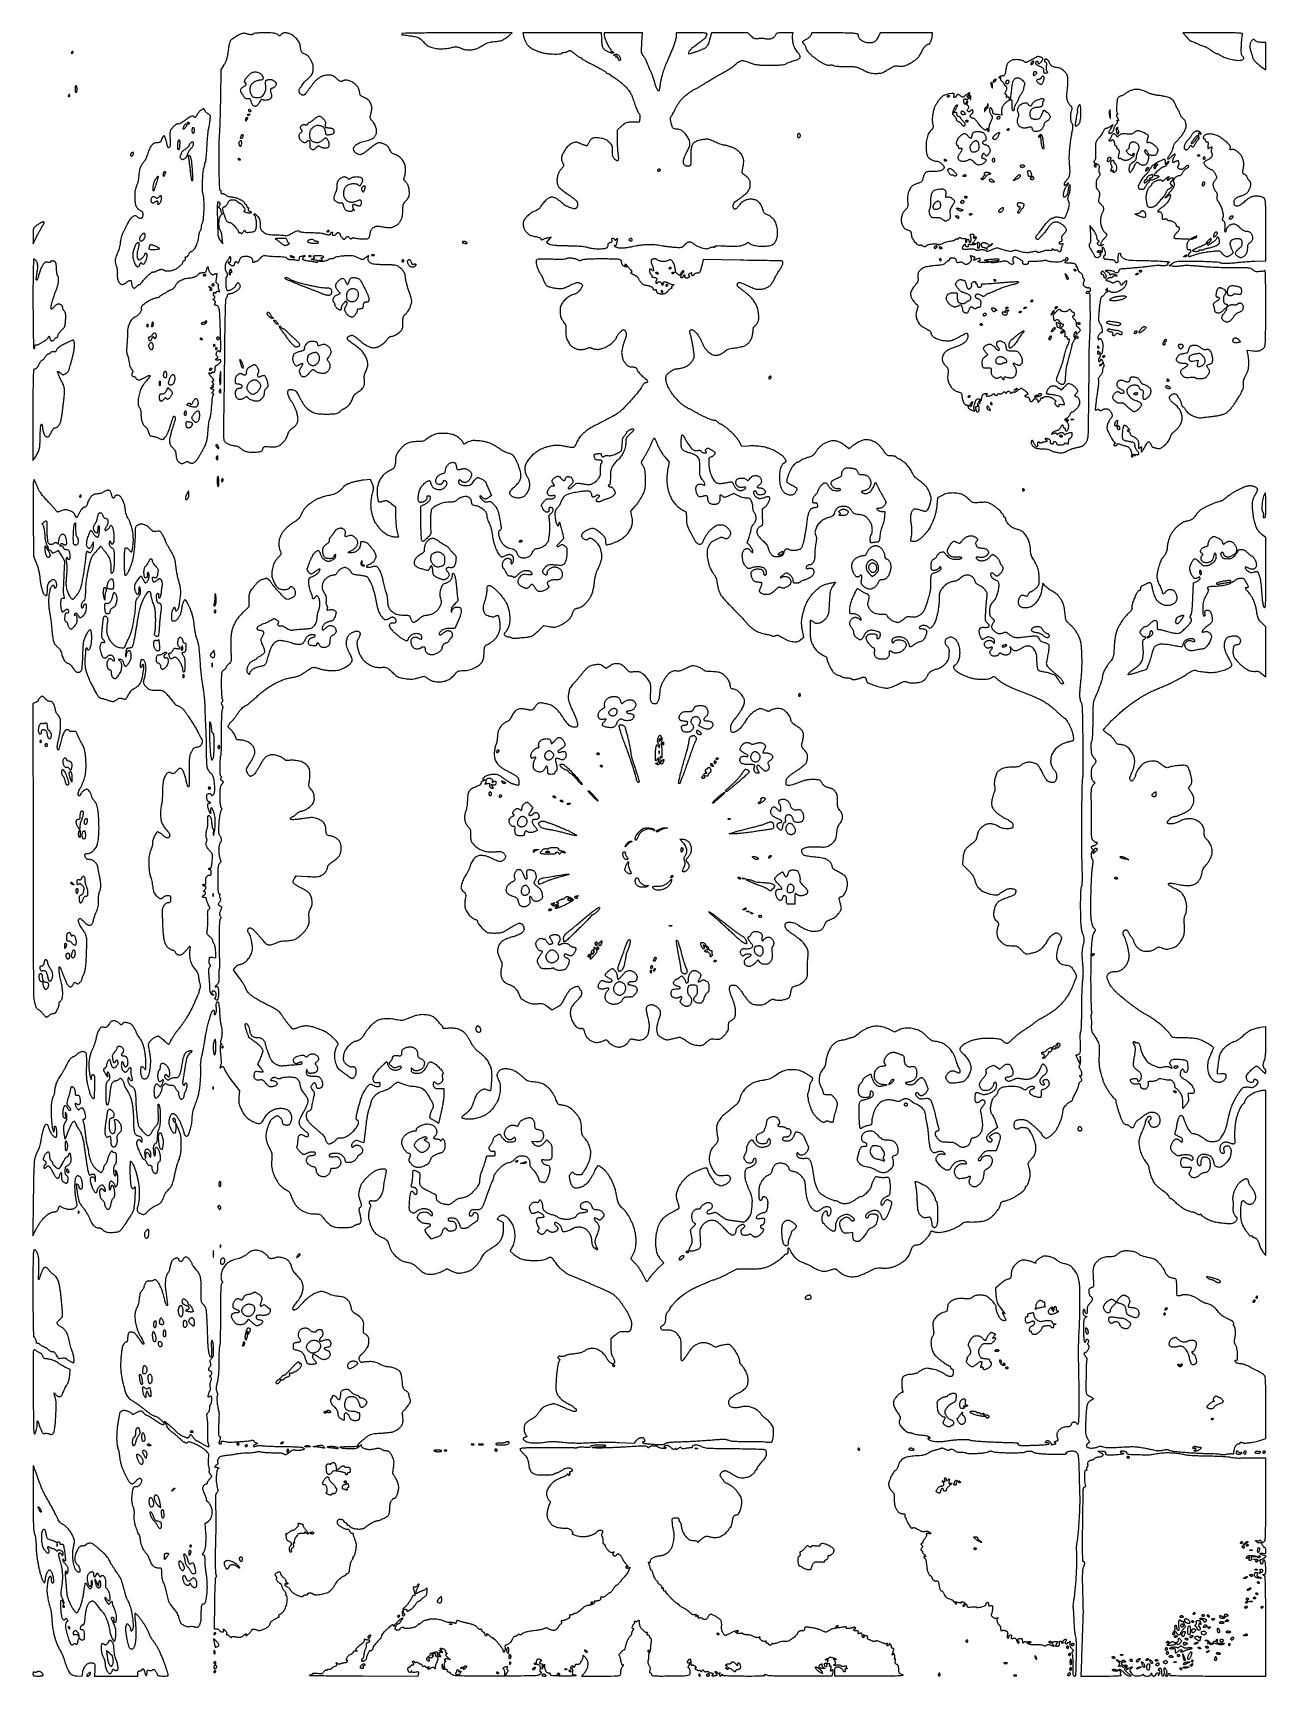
# Model space of a CAD drawing. Extents: x 0 to 102, y 0 to 135.
import ezdxf

# ---------------------------------------------------------------- set-up
doc = ezdxf.new("R2010")
doc.units = 0
doc.header["$MEASUREMENT"] = 0

msp = doc.modelspace()

# ---------------------------------------------------------------- linework, layer by layer
for points in [[(17.469636, 135.314196, 0.106943), (17.373001, 135.323764, 0.039512), (17.237956, 135.297321, 0.0332), (17.076594, 135.240472, 0.0209), (16.896297, 135.154069, 0.011398), (16.729328, 135.060348, 0.010411), (16.561616, 134.956343, 0.010479), (16.415717, 134.857195, 0.033059), (16.324101, 134.782511, 0.092136), (16.238833, 134.667271, 0.044133), (16.172875, 134.49469, 0.029551), (16.117464, 134.244269, 0.009823), (16.065358, 133.871898, -0.012152), (16.008126, 133.476338, -0.030247), (15.941943, 133.191708, -0.037648), (15.852302, 132.95656, -0.03166), (15.723795, 132.722868), (15.472655, 132.327636), (15.438134, 130.100268, -0.001817), (15.420572, 129.182369, -0.001826), (15.396365, 128.266251, -0.001781), (15.369498, 127.467692, -0.007337), (15.344418, 126.9846, 0.002468), (15.322672, 126.63205, 0.003168), (15.306324, 126.307536, 0.002437), (15.295676, 126.035505, 0.027208), (15.297861, 125.9271, -0.016092), (15.302986, 125.806235, -0.000515), (15.307472, 125.31679, -0.000995), (15.311021, 124.739508, -0.00069), (15.312832, 124.08705, 0.00374), (15.319052, 123.386509, 0.008715), (15.336777, 122.862086, 0.00372), (15.360896, 122.451381, 0.394984), (15.398483, 122.4162, -0.198063), (15.430314, 122.403076, -0.085841), (15.457326, 122.365031, -0.065795), (15.475671, 122.308681, -0.045867), (15.4818, 122.242007, 0.048383), (15.487914, 122.178972, 0.105323), (15.506891, 122.134491, 0.182291), (15.534916, 122.115439, 0.200108), (15.567217, 122.120605, -0.183195), (15.614373, 122.129733, -0.048533), (15.689623, 122.109056, -0.042582), (15.776796, 122.066919, -0.032798), (15.863971, 122.007158, 0.053928), (15.966811, 121.942859, 0.033247), (16.099224, 121.889273, 0.032909), (16.240086, 121.852963, 0.046655), (16.368868, 121.84092, -0.046282), (16.508406, 121.827976, -0.020593), (16.688579, 121.786515, -0.020176), (16.877025, 121.726628, -0.025703), (17.045014, 121.655713, -0.023563), (17.191523, 121.576063, -0.031825), (17.315215, 121.489851, -0.033004), (17.404402, 121.408691, -0.194005), (17.4276, 121.351153, 0.069157), (17.43394, 121.305536, 0.085314), (17.452451, 121.26686, 0.099972), (17.479939, 121.241, 0.139803), (17.5122, 121.2318, -0.148195), (17.544463, 121.222023, -0.098894), (17.571949, 121.194523, -0.082425), (17.590481, 121.153414, -0.064853), (17.5968, 121.1049, 0.072144), (17.603834, 121.056407, 0.087143), (17.62431, 121.015277, 0.100435), (17.654738, 120.987781, 0.134459), (17.690451, 120.978, -0.169578), (17.721805, 120.967051, -0.150373), (17.741405, 120.938423, -0.106793), (17.745298, 120.894838, -0.060751), (17.732402, 120.843271, 0.090742), (17.720877, 120.781826, 0.146897), (17.735827, 120.731223, 0.126214), (17.778634, 120.69208, 0.058525), (17.849299, 120.664453, -0.047398), (17.910493, 120.642081, -0.082451), (17.954702, 120.611198, -0.124666), (17.975456, 120.57723, -0.216799), (17.971364, 120.545071, -0.186532), (17.937979, 120.519776, -0.050827), (17.871682, 120.507849, -0.044077), (17.787859, 120.508826, -0.033664), (17.697365, 120.524086, -0.008936), (17.604966, 120.5479, -0.009523), (17.515426, 120.574537, -0.009169), (17.439363, 120.600296, -0.04297), (17.397418, 120.619572, -0.166146), (17.378763, 120.640634, -0.178105), (17.377582, 120.668032, -0.118813), (17.396063, 120.69845, -0.058752), (17.431675, 120.726718, 0.169567), (17.469355, 120.773192, 0.160395), (17.471019, 120.834229, 0.07682), (17.429992, 120.920446, 0.017954), (17.334957, 121.049862, 0.021566), (17.249615, 121.148665, 0.02646), (17.161436, 121.232868, 0.026509), (17.081695, 121.2943, 0.140248), (17.029954, 121.311719, -0.094135), (16.986127, 121.322156, -0.052061), (16.938363, 121.349855, -0.049359), (16.894163, 121.389266, -0.056424), (16.860754, 121.434969, 0.083912), (16.822502, 121.481701, 0.048577), (16.763271, 121.524017, 0.046828), (16.69364, 121.555924, 0.057482), (16.6239, 121.571611, 0.012936), (16.546688, 121.577843, 0.007561), (16.453936, 121.581513, 0.007558), (16.360932, 121.582379, 0.012711), (16.282898, 121.579942, 0.105014), (16.203752, 121.558386, 0.077753), (16.130274, 121.504772, 0.064605), (16.065628, 121.420822, 0.041589), (16.012784, 121.309745, -0.047247), (15.96235, 121.206748, -0.044134), (15.892467, 121.112491, -0.047171), (15.81473, 121.040023, -0.100405), (15.741248, 121.00399, 0.061627), (15.656764, 120.970356, 0.163863), (15.613353, 120.923192, 0.130899), (15.601916, 120.851789, 0.033705), (15.62171, 120.735695, 0.015768), (15.652308, 120.624178, 0.005568), (15.702937, 120.466374, 0.00552), (15.762452, 120.294103, 0.006456), (15.822838, 120.132, 0.020278), (15.904885, 119.943253, 0.068174), (15.979299, 119.831326, 0.106592), (16.060673, 119.771302, 0.103583), (16.160407, 119.749342, -0.108821), (16.256687, 119.727094, -0.041362), (16.376525, 119.657433, -0.035986), (16.506439, 119.552124, -0.026224), (16.635267, 119.417997, -0.016283), (16.744288, 119.28325, -0.020178), (16.83636, 119.150764, -0.018927), (16.903798, 119.035436, -0.123443), (16.92, 118.970812, 0.06955), (16.925801, 118.929313, 0.144154), (16.943134, 118.901915, 0.190044), (16.968833, 118.892686, 0.131431), (16.998754, 118.901687, -0.122909), (17.033423, 118.912754, -0.100769), (17.072059, 118.907448, -0.091009), (17.10877, 118.886485, -0.079381), (17.137711, 118.852951, 0.178992), (17.171203, 118.826796, 0.218949), (17.210248, 118.831597, 0.102149), (17.255542, 118.87439, 0.028996), (17.306639, 118.957321, -0.015636), (17.36611, 119.059878, -0.149564), (17.403784, 119.092727, -0.352052), (17.435301, 119.08445, -0.066643), (17.466111, 119.02857, 0.141865), (17.512439, 118.96796, 0.112524), (17.588289, 118.934794, 0.061053), (17.710307, 118.926711, 0.015084), (17.910555, 118.94397, 0.018092), (18.135544, 118.978507, 0.097001), (18.250103, 119.024516, 0.135348), (18.319645, 119.102782, 0.048461), (18.372774, 119.2437, 0.042249), (18.395494, 119.369095, 0.017573), (18.40576, 119.54099, 0.017238), (18.403908, 119.726894, 0.021339), (18.388848, 119.89935, 0.013683), (18.364441, 120.053384, 0.021857), (18.3343, 120.183157, 0.017498), (18.302674, 120.282945, 0.317267), (18.276801, 120.3012, -0.205156), (18.25402, 120.310958, -0.083304), (18.234708, 120.33948, -0.063564), (18.221577, 120.38163, -0.043787), (18.2172, 120.431517, -0.284422), (18.237175, 120.463791, -0.246344), (18.277546, 120.462955, -0.066526), (18.350299, 120.409169, -0.015296), (18.4569, 120.299395, -0.034733), (18.579873, 120.144401, -0.066596), (18.651391, 120.003007, -0.059029), (18.688132, 119.836642, -0.022197), (18.701281, 119.598029, 0.018879), (18.713489, 119.34608, 0.077076), (18.749808, 119.19768, 0.092648), (18.825783, 119.081371, 0.034369), (18.970924, 118.949194, 0.047123), (19.14469, 118.83639, 0.064969), (19.319158, 118.772336, 0.040815), (19.558573, 118.73847, 0.008504), (19.982844, 118.720672, -0.005643), (20.274578, 118.710105, -0.008086), (20.532845, 118.693641, -0.004825), (20.748723, 118.674271, -0.114101), (20.80627, 118.654794, 0.219272), (20.858623, 118.648382, 0.015297), (21.001881, 118.699129, 0.019449), (21.174548, 118.774159, 0.013278), (21.364796, 118.872088, -0.010468), (21.606947, 118.99846, -0.045487), (21.757808, 119.056826, -0.094486), (21.854635, 119.065547, -0.233783), (21.913489, 119.02882, 0.200018), (21.984413, 118.977929, 0.025178), (22.174242, 118.94393, 0.020935), (22.452575, 118.920209, 0.007272), (22.855214, 118.908687, -0.005303), (23.199652, 118.900187, -0.007185), (23.51052, 118.884741, -0.005026), (23.76977, 118.865503, -0.076211), (23.8572, 118.844455, 0.020192), (23.921904, 118.820982, 0.007262), (24.01571, 118.792673, 0.00719), (24.119521, 118.76459, 0.008466), (24.218608, 118.741088, 0.033298), (24.329901, 118.724339, 0.087552), (24.409974, 118.731714, 0.124514), (24.465688, 118.763191, 0.111046), (24.502609, 118.818622, -0.045892), (24.526941, 118.867965, -0.052382), (24.558976, 118.909713, -0.059791), (24.593487, 118.938322, -0.14417), (24.624996, 118.9476, -0.209945), (24.648662, 118.937205, -0.13955), (24.662173, 118.910323, -0.08982), (24.662552, 118.869318, -0.049166), (24.649194, 118.8207, 0.086954), (24.638199, 118.764424, 0.197254), (24.653599, 118.724725, 0.154584), (24.696445, 118.701067, 0.049481), (24.769697, 118.6938, 0.068283), (24.83798, 118.703169, 0.062794), (24.903339, 118.730658, 0.0667), (24.956044, 118.77129, 0.10398), (24.987046, 118.819274, -0.098155), (25.015545, 118.864519, -0.103401), (25.058685, 118.894475, -0.101431), (25.110924, 118.904994, -0.090987), (25.165298, 118.894822, -0.064771), (25.215041, 118.86792, -0.061653), (25.257182, 118.828797, -0.066355), (25.285743, 118.783928, -0.109012), (25.2954, 118.740161, 0.113927), (25.307184, 118.689114, 0.033787), (25.347347, 118.619179, 0.031981), (25.404561, 118.544351, 0.029634), (25.472241, 118.475385, 0.013925), (25.587666, 118.376632, 0.172686), (25.641298, 118.357789, 0.214258), (25.688893, 118.379402, 0.02276), (25.766995, 118.476603, -0.024177), (25.842875, 118.57049, -0.200355), (25.891252, 118.593695, -0.179866), (25.944759, 118.5769, -0.018876), (26.047056, 118.491118, 0.032354), (26.121883, 118.431729, 0.089924), (26.182753, 118.404047, 0.152474), (26.230182, 118.406665, 0.166371), (26.265747, 118.435869, -0.078744), (26.292885, 118.467395, -0.0907), (26.327243, 118.487158, -0.100778), (26.363347, 118.492254, -0.123854), (26.395694, 118.481995, 0.097261), (26.44811, 118.462286, 0.006506), (26.607382, 118.437767, 0.009175), (26.799474, 118.414336, 0.006731), (27.013261, 118.395137, 0.011906), (27.276457, 118.381361, 0.035852), (27.455969, 118.389119, 0.054979), (27.578323, 118.417086, 0.136721), (27.653129, 118.46896, 0.074216), (27.691518, 118.532344, 0.026277), (27.727376, 118.632482, 0.025401), (27.755774, 118.748262, 0.027212), (27.771492, 118.863697, -0.049214), (27.795698, 118.997272, -0.057777), (27.844956, 119.116076, -0.057466), (27.920355, 119.220963, -0.047885), (28.022067, 119.313282, -0.045197), (28.172325, 119.405611, -0.095271), (28.3037, 119.442069, -0.056316), (28.479557, 119.436476, -0.008135), (28.834415, 119.379001, 0.010641), (29.156057, 119.328558, 0.038328), (29.363161, 119.316603, 0.054203), (29.529759, 119.337919, 0.041177), (29.704774, 119.395502, 0.025271), (29.824664, 119.45352, 0.01984), (29.948469, 119.527885, 0.020245), (30.058262, 119.606444, 0.045642), (30.132862, 119.676329, 0.033645), (30.194353, 119.755635, 0.016622), (30.261991, 119.863753, 0.016415), (30.325002, 119.981049, 0.023038), (30.37282, 120.089855, 0.043389), (30.410171, 120.219127, 0.016285), (30.440608, 120.405385, 0.01599), (30.460751, 120.611448, 0.018714), (30.466259, 120.807817, -0.018871), (30.473864, 121.07596, -0.0698), (30.508323, 121.241309, -0.078445), (30.584717, 121.380679, -0.027878), (30.733901, 121.552943, 0.026606), (30.880195, 121.721004, 0.07572), (30.956013, 121.855943, 0.07368), (30.989323, 122.009455, 0.02425), (30.993512, 122.241066, 0.02169), (30.980895, 122.411764, 0.019223), (30.953279, 122.587822, 0.019655), (30.916056, 122.744439, 0.05428), (30.873943, 122.84954, 0.02593), (30.823421, 122.933556, 0.020063), (30.760194, 123.019663, 0.020459), (30.694496, 123.095419, 0.045081), (30.63722, 123.146202, -0.088841), (30.574502, 123.212413, -0.132726), (30.549778, 123.287731, -0.072947), (30.559916, 123.39717, -0.013274), (30.613326, 123.594329, 0.03215), (30.652547, 123.764269, 0.024181), (30.67441, 123.9549, 0.02399), (30.677874, 124.148789, 0.029695), (30.66174, 124.328625, 0.035767), (30.619468, 124.517345, 0.041586), (30.552126, 124.688435, 0.041076), (30.456585, 124.847747, 0.033468), (30.330049, 125.001304, 0.032901), (30.206157, 125.116463, 0.027581), (30.060951, 125.221881, 0.028479), (29.917027, 125.303498, 0.065476), (29.799378, 125.343554, -0.058354), (29.669045, 125.385875, -0.080393), (29.566999, 125.454347, -0.068272), (29.480545, 125.560597, -0.030777), (29.396565, 125.719892, 0.039597), (29.316539, 125.865412, 0.041522), (29.215689, 125.994041, 0.043199), (29.099298, 126.099575, 0.051823), (28.973048, 126.176393, 0.02449), (28.852061, 126.226706, 0.019623), (28.7175, 126.269199, 0.020041), (28.589702, 126.29866, 0.046656), (28.491962, 126.3078, 0.117512), (28.371319, 126.279049, 0.023812), (28.178483, 126.169783, 0.021647), (27.943758, 126.006976, 0.012495), (27.675256, 125.792194, -0.007814), (27.334724, 125.514526, -0.041359), (27.134305, 125.381563, -0.080284), (26.984087, 125.327941, -0.107548), (26.839933, 125.332502, -0.041707), (26.746698, 125.364362, -0.031799), (26.650784, 125.413834, -0.032584), (26.566338, 125.472221, -0.062762), (26.508866, 125.530859, -0.037654), (26.467213, 125.595172, -0.029217), (26.431599, 125.670616, -0.029972), (26.406619, 125.745322, -0.060722), (26.397891, 125.806603, -0.108158), (26.410599, 125.870846, -0.03564), (26.455486, 125.956642, -0.033568), (26.520429, 126.047535, -0.032289), (26.59774, 126.130182, -0.065463), (26.712661, 126.212825, -0.022642), (26.897313, 126.301439, -0.021778), (27.114642, 126.382897, -0.021851), (27.33799, 126.445038, 0.011908), (27.553159, 126.50032, 0.013799), (27.755024, 126.563405, 0.012881), (27.922167, 126.625604, 0.075604), (28.0026, 126.673048, 0.035981), (28.058816, 126.72603, 0.017215), (28.123435, 126.801415, 0.016967), (28.185799, 126.885124, 0.023171), (28.235753, 126.964797, 0.060529), (28.280107, 127.071852, 0.054963), (28.299423, 127.189994, 0.045134), (28.294135, 127.329206, 0.023216), (28.263802, 127.501178, 0.039927), (28.216964, 127.652148, 0.025877), (28.140311, 127.818244, 0.026002), (28.047945, 127.973701, 0.043998), (27.953227, 128.091783, -0.022876), (27.819862, 128.244382, -0.111087), (27.77005, 128.347177, -0.10904), (27.768583, 128.462351, -0.021656), (27.819428, 128.663328, 0.012324), (27.857162, 128.801578, 0.011459), (27.889045, 128.9449, 0.011524), (27.911522, 129.073589, 0.037487), (27.918, 129.159867, 0.055472), (27.908757, 129.242925, 0.019642), (27.877847, 129.358678, 0.019215), (27.833634, 129.484208, 0.02142), (27.781311, 129.601405, 0.053227), (27.698118, 129.731456, 0.047312), (27.586303, 129.846769, 0.043293), (27.444988, 129.947594, 0.032066), (27.273711, 130.034396, -0.019519), (27.075508, 130.128674, -0.083348), (26.971525, 130.207614, -0.122406), (26.919833, 130.299691, -0.066494), (26.902243, 130.429044, 0.053551), (26.890373, 130.53714, 0.027656), (26.853835, 130.668312, 0.02714), (26.800863, 130.800463, 0.036848), (26.738234, 130.912652, 0.047248), (26.652901, 131.018771, 0.025496), (26.529854, 131.132976, 0.025166), (26.391491, 131.237472, 0.035967), (26.258385, 131.314502, 0.017672), (26.125536, 131.373411, 0.017342), (25.98803, 131.423192, 0.017515), (25.864604, 131.45837, 0.06073), (25.782332, 131.4684, 0.042262), (25.709588, 131.46224, 0.023332), (25.622379, 131.443141, 0.023112), (25.535172, 131.415353, 0.03419), (25.462007, 131.382412, -0.104243), (25.365659, 131.354324, -0.125955), (25.273142, 131.37065, -0.070974), (25.162379, 131.441173, -0.015521), (24.995005, 131.593912, 0.023956), (24.823947, 131.744807, 0.06028), (24.682899, 131.832167, 0.068905), (24.536867, 131.876784, 0.039755), (24.353336, 131.8914, 0.032456), (24.206417, 131.881853, 0.02233), (24.042019, 131.852883, 0.022579), (23.885661, 131.810579, 0.041992), (23.764434, 131.760277, 0.014293), (23.654858, 131.699583, 0.010074), (23.535128, 131.625422, 0.010177), (23.423401, 131.549793, 0.020987), (23.339887, 131.485327, 0.038468), (23.250873, 131.397927, 0.0079), (23.108614, 131.229664, 0.00827), (22.949259, 131.028321, 0.007692), (22.792679, 130.816956, -0.005298), (22.642622, 130.612355, -0.007261), (22.503006, 130.431686, -0.004927), (22.382703, 130.283614, -0.081448), (22.334875, 130.241994, -0.131762), (22.291594, 130.229005, -0.047729), (22.227044, 130.233261, -0.043237), (22.153786, 130.251783, -0.039353), (22.082348, 130.283064, -0.076774), (22.015668, 130.333194, -0.060005), (21.96056, 130.40523, -0.059677), (21.923864, 130.488753, -0.07382), (21.9114, 130.572718, -0.055811), (21.920761, 130.65632, -0.043287), (21.948677, 130.743609, -0.044484), (21.989686, 130.821436, -0.076198), (22.0383, 130.8762, 0.036162), (22.086859, 130.922819, 0.036722), (22.127923, 130.975721, 0.039287), (22.156432, 131.026913, 0.107814), (22.1652, 131.067103, -0.176353), (22.183615, 131.11769, -0.009837), (22.295669, 131.24599, -0.014187), (22.439185, 131.395199, -0.009838), (22.60935, 131.555897, 0.01297), (22.866707, 131.802006, 0.06497), (22.987493, 131.960221, 0.084954), (23.047756, 132.123895, 0.031161), (23.077603, 132.369403, 0.028548), (23.077969, 132.59845, 0.055602), (23.047705, 132.778457, 0.051164), (22.97649, 132.956805, 0.02078), (22.845551, 133.183545, 0.022), (22.713547, 133.372719, 0.045867), (22.591819, 133.504726, 0.058822), (22.471241, 133.59021, 0.075594), (22.34364, 133.636542, -0.055562), (22.204404, 133.680899, -0.152376), (22.127822, 133.748317, -0.092584), (22.082052, 133.869222, -0.013238), (22.042094, 134.132228, 0.025997), (22.000953, 134.363189, 0.047107), (21.940187, 134.545088, 0.049932), (21.84926, 134.705255, 0.033439), (21.716202, 134.868802, 0.022681), (21.595444, 134.987221, 0.01839), (21.455932, 135.103187, 0.018769), (21.31916, 135.200662, 0.044965), (21.209469, 135.25942, 0.027529), (21.10287, 135.297954, 0.018681), (20.977917, 135.330455, 0.018859), (20.85452, 135.352832, 0.035434), (20.753496, 135.36, 0.058922), (20.661629, 135.349136, 0.046815), (20.567026, 135.31684, 0.048289), (20.483884, 135.269342, 0.081147), (20.426717, 135.213073, -0.027856), (20.357511, 135.128718, -0.210016), (20.311377, 135.108446, -0.168649), (20.259265, 135.126538, -0.016816), (20.156929, 135.213073, 0.099227), (20.031385, 135.287946, 0.050603), (19.852241, 135.331564, 0.028266), (19.575383, 135.354094, 0.00617), (19.096781, 135.36, 0.007746), (18.716483, 135.354108, 0.016452), (18.422718, 135.335315, 0.013866), (18.202909, 135.307803, 0.219678), (18.141674, 135.267268, -0.154134), (18.10388, 135.234694, -0.05707), (18.0358, 135.214268, -0.049704), (17.951152, 135.207639, -0.04191), (17.861732, 135.217059, -0.007965), (17.764121, 135.237319, -0.005566), (17.654718, 135.263134, -0.005616), (17.550378, 135.29023, -0.011614)], [(34.91865, 135.356958, 0.001248), (32.933394, 135.35333, 0.003403), (31.528602, 135.337696, 0.000642), (30.411394, 135.316223, 0.408221), (30.3714, 135.2754, 0.075998), (30.376171, 135.244193, 0.10916), (30.390038, 135.220021, 0.13039), (30.4107, 135.206686, 0.136881), (30.43485, 135.205677, -0.090203), (30.480788, 135.207993, -0.002616), (30.674842, 135.181682, -0.005195), (30.903546, 135.147026, -0.003546), (31.162743, 135.103102, -0.011256), (31.547283, 135.026164, -0.052383), (31.761424, 134.954092, -0.072728), (31.921033, 134.850766, -0.034853), (32.093343, 134.677069, 0.023726), (32.215139, 134.548707, 0.017507), (32.361236, 134.418177, 0.017775), (32.508349, 134.304324, 0.037396), (32.631567, 134.229062, 0.045273), (32.771072, 134.172842, 0.017446), (32.973123, 134.119586, 0.017106), (33.197578, 134.07674, 0.02022), (33.412263, 134.052165, 0.023294), (33.64858, 134.045793, 0.016932), (33.911268, 134.059855, 0.017014), (34.170272, 134.091445, 0.024858), (34.395209, 134.138237, -0.013479), (34.684027, 134.205207, -0.062629), (34.854358, 134.218142, -0.071313), (35.012024, 134.187545, -0.020604), (35.243422, 134.096389, 0.029516), (35.423144, 134.029262, 0.027678), (35.613396, 133.982078, 0.02841), (35.801957, 133.957244, 0.036694), (35.97651, 133.957105, 0.017845), (36.130768, 133.973869, 0.013815), (36.297321, 134.002727, 0.01403), (36.451428, 134.038364, 0.032365), (36.564237, 134.075749, 0.020632), (36.676487, 134.126685, 0.007569), (36.830823, 134.207501, 0.007488), (36.996999, 134.300997, 0.008908), (37.150841, 134.394322, -0.030635), (37.34433, 134.50049, -0.038188), (37.535866, 134.573516, -0.036497), (37.743263, 134.618797, -0.024489), (37.984981, 134.641348, 0.022223), (38.185486, 134.659138, 0.019071), (38.394242, 134.695203, 0.0195), (38.581423, 134.742641, 0.050951), (38.709678, 134.795213, 0.018417), (38.823109, 134.861318, 0.009576), (38.959821, 134.951601, 0.009509), (39.096825, 135.049784, 0.014297), (39.2121, 135.141003), (39.4659, 135.353915)], [(43.583428, 135.359313), (40.340756, 135.36), (40.399967, 135.08505, 0.018738), (40.430979, 134.963386, 0.012043), (40.475572, 134.82472, 0.012104), (40.525846, 134.690926, 0.022155), (40.574199, 134.58492, 0.036433), (40.634092, 134.486144, 0.020402), (40.720119, 134.375003, 0.020267), (40.816708, 134.26923, 0.030938), (40.909431, 134.186521, 0.036202), (41.026482, 134.107444, 0.012547), (41.205788, 134.010261, 0.012389), (41.409369, 133.912719, 0.014089), (41.609071, 133.829729, 0.02694), (41.860188, 133.748788, 0.02025), (42.143665, 133.686155, 0.018845), (42.453591, 133.642709, 0.015844), (42.784405, 133.619547, 0.010953), (43.054647, 133.615138, 0.016427), (43.29038, 133.624205, 0.011354), (43.481702, 133.642243, 0.229011), (43.529648, 133.672769, -0.116781), (43.560328, 133.703407, -0.049091), (43.613066, 133.72915, -0.044989), (43.677428, 133.746691, -0.044069), (43.744341, 133.7526, 0.047128), (43.819043, 133.759657, 0.026762), (43.907281, 133.781427, 0.026514), (43.994597, 133.813142, 0.039226), (44.066832, 133.850733, -0.041029), (44.148493, 133.892857, -0.0977), (44.215139, 133.906328, -0.111341), (44.276386, 133.892817, -0.063588), (44.340634, 133.852008, 0.002474), (44.402789, 133.800923, 0.00068), (44.50117, 133.7211, 0.000687), (44.612912, 133.630941, 0.000717), (44.723313, 133.542375, 0.014604), (44.831502, 133.460902, 0.018296), (44.93659, 133.392103, 0.016686), (45.027364, 133.341362, 0.119651), (45.075813, 133.3296, -0.084849), (45.110982, 133.323589, -0.06814), (45.145178, 133.306017, -0.068456), (45.173245, 133.280005, -0.08744), (45.1905, 133.249319, 0.17734), (45.227294, 133.204633, 0.004172), (45.466358, 133.06693, 0.008703), (45.754043, 132.910946, 0.005735), (46.089992, 132.741155, -0.006739), (46.436858, 132.564972, -0.008063), (46.758514, 132.389426, -0.007074), (47.024479, 132.233646, -0.051552), (47.142295, 132.144636, 0.02765), (47.219744, 132.080095, 0.028924), (47.302724, 132.025537, 0.030191), (47.379446, 131.987197, 0.101108), (47.434252, 131.976, -0.07466), (47.476644, 131.969635, -0.088576), (47.512609, 131.951149, -0.100668), (47.536652, 131.923662, -0.130232), (47.5452, 131.8914, 0.106773), (47.552172, 131.859122, 0.099449), (47.571939, 131.831651, 0.095949), (47.601477, 131.813235, 0.091807), (47.636226, 131.8068, -0.136749), (47.692697, 131.791061, -0.00806), (47.844933, 131.695671, -0.011684), (48.023931, 131.573414, -0.008314), (48.218895, 131.428489, -0.010182), (48.423183, 131.264564, -0.008864), (48.630447, 131.084856, -0.008949), (48.812171, 130.915586, -0.025871), (48.929531, 130.789921, -0.01904), (49.022437, 130.670566, -0.012478), (49.120631, 130.526543, -0.012558), (49.209376, 130.381254, -0.023455), (49.272564, 130.258782, -0.014733), (49.33197, 130.118255, -0.004819), (49.411387, 129.907809, -0.004797), (49.495115, 129.672327, -0.0054), (49.570969, 129.444368, 0.01329), (49.647756, 129.225206, 0.014367), (49.734264, 129.016131, 0.013981), (49.818345, 128.841629, 0.064739), (49.882016, 128.749801, -0.066409), (49.942243, 128.66232, -0.073507), (49.97487, 128.565031, -0.060899), (49.981338, 128.447913, -0.029751), (49.962516, 128.299283), (49.906333, 127.9998), (49.371147, 127.9998, 0.015678), (49.045453, 127.989585, 0.071505), (48.860406, 127.951018, 0.07572), (48.698814, 127.862868, 0.018838), (48.46553, 127.671029), (48.0951, 127.342258), (48.102332, 126.550079, 0.006859), (48.109987, 126.215059, 0.00592), (48.127017, 125.863494, 0.005968), (48.15004, 125.545064, 0.017179), (48.176211, 125.325188, -0.015106), (48.199873, 125.133174, -0.035054), (48.20311, 124.988171, -0.047179), (48.188509, 124.886072, -0.19774), (48.152873, 124.836863, -0.19491), (48.105887, 124.828866, -0.06204), (48.037673, 124.853021, -0.051226), (47.960983, 124.901813, -0.037965), (47.887068, 124.969967, -0.058236), (47.801118, 125.086942, -0.068824), (47.750245, 125.214345, -0.051146), (47.72697, 125.379175, -0.017687), (47.726319, 125.61986, 0.017544), (47.725647, 125.897672, 0.083234), (47.693603, 126.052891, 0.091495), (47.61406, 126.182004, 0.02359), (47.440924, 126.356388, 0.032209), (47.270143, 126.493766, 0.050521), (47.10602, 126.586017, 0.047309), (46.918979, 126.647289, 0.024436), (46.676287, 126.689738, 0.018465), (46.475039, 126.707366, 0.0252), (46.293008, 126.707377, 0.028138), (46.142665, 126.69129, 0.08232), (46.044261, 126.657899, 0.070238), (45.972292, 126.605245, 0.032453), (45.894439, 126.518951, 0.031345), (45.82304, 126.416024, 0.037794), (45.769939, 126.311033, -0.021833), (45.724029, 126.212586, -0.030651), (45.67408, 126.129503, -0.03113), (45.626716, 126.06908, -0.214118), (45.593117, 126.054, -0.065199), (45.552437, 126.059327, -0.010022), (45.473918, 126.081946, -0.011048), (45.381886, 126.11271, -0.00939), (45.286131, 126.149134, -0.002802), (45.183047, 126.191249, -0.002037), (45.068832, 126.239208, -0.002058), (44.960838, 126.285598, -0.004516), (44.87868, 126.322177, 0.075756), (44.784351, 126.348964, 0.056621), (44.676121, 126.3503, 0.046759), (44.551439, 126.325774, 0.027031), (44.407318, 126.274512, 0.051076), (44.276231, 126.203266, 0.027484), (44.130181, 126.091114, 0.027074), (43.992449, 125.959168, 0.038046), (43.885912, 125.826519, 0.009774), (43.793907, 125.686412, 0.007805), (43.700092, 125.531978, 0.007902), (43.617716, 125.386246, 0.019707), (43.563484, 125.276584, 0.045176), (43.518505, 125.145084, 0.074277), (43.507841, 125.028221, 0.060205), (43.531391, 124.896978, 0.020703), (43.595705, 124.714705, -0.012543), (43.673133, 124.506176, -0.102342), (43.685888, 124.405861, -0.152355), (43.654313, 124.326783, -0.038258), (43.557661, 124.224839, 0.042758), (43.483227, 124.144902, 0.020356), (43.401081, 124.030708, 0.020009), (43.324396, 123.903608, 0.026778), (43.265916, 123.782336, 0.027421), (43.219972, 123.652845, 0.018418), (43.181225, 123.500653, 0.018578), (43.154554, 123.350076, 0.034552), (43.146, 123.226435, 0.032001), (43.153639, 123.107208, 0.020736), (43.176949, 122.970941, 0.020853), (43.210955, 122.83919, 0.036677), (43.251359, 122.734278, 0.091074), (43.333453, 122.619911, 0.016862), (43.526856, 122.445838, 0.017317), (43.773271, 122.252813, 0.013952), (44.050584, 122.062293, -0.012541), (44.320397, 121.878045, -0.016369), (44.557063, 121.69552, -0.01399), (44.74275, 121.533424, -0.12736), (44.800403, 121.443832, -0.026678), (44.820568, 121.369553, -0.020478), (44.834862, 121.286682, -0.020877), (44.841825, 121.20786, -0.045332), (44.839139, 121.1472, -0.04303), (44.826595, 121.091328, -0.026488), (44.802844, 121.028197, -0.026465), (44.772493, 120.967805, -0.042294), (44.73976, 120.920282, -0.142319), (44.678904, 120.878617, -0.088473), (44.592624, 120.866359, -0.050598), (44.465875, 120.883765, -0.01369), (44.270055, 120.936898, -0.032426), (44.102504, 120.999422, -0.021586), (43.919242, 121.0914, -0.02176), (43.748448, 121.196547, -0.039191), (43.620006, 121.29908, 0.009574), (43.504202, 121.403319, 0.007221), (43.373166, 121.513532, 0.007306), (43.246967, 121.613564, 0.016715), (43.148326, 121.684315, 0.042693), (43.051172, 121.737826, 0.028194), (42.931874, 121.782967, 0.028373), (42.80998, 121.813915, 0.048013), (42.705202, 121.824, 0.078753), (42.582192, 121.804504, 0.056147), (42.454991, 121.746699, 0.045039), (42.319256, 121.647997, 0.024166), (42.170014, 121.504127, 0.012206), (42.047232, 121.367202, 0.011148), (41.927408, 121.220319, 0.011232), (41.826269, 121.084344, 0.035254), (41.767138, 120.987155, -0.082188), (41.703867, 120.902195, -0.03782), (41.59724, 120.814, -0.035568), (41.466251, 120.734703, -0.037064), (41.3271, 120.676009, 0.046732), (41.174728, 120.608245, 0.023101), (40.994913, 120.495998, 0.0227), (40.817675, 120.361362, 0.030739), (40.67145, 120.223357, 0.022027), (40.520601, 120.047429, 0.047848), (40.424793, 119.89767, 0.059518), (40.372098, 119.755353, 0.058998), (40.3542, 119.6042, 0.043114), (40.3648, 119.481493, 0.029096), (40.396925, 119.344615, 0.029351), (40.443892, 119.214897, 0.050424), (40.499648, 119.114474, 0.019312), (40.567718, 119.024226, 0.012799), (40.652355, 118.925841, 0.01289), (40.739614, 118.834365, 0.024354), (40.815257, 118.766053, 0.065742), (40.90643, 118.709586, 0.025365), (41.045286, 118.655329, 0.024587), (41.203728, 118.611031, 0.027812), (41.359386, 118.584655, -0.027609), (41.517756, 118.557887, -0.04027), (41.652772, 118.515656, -0.047633), (41.755256, 118.462453, -0.122244), (41.812006, 118.401961, 0.054947), (41.852542, 118.345179, 0.128202), (41.895732, 118.31651, 0.157027), (41.941479, 118.315618, 0.096571), (41.989579, 118.34094, -0.065984), (42.046792, 118.375651, -0.017422), (42.146421, 118.415296, -0.017371), (42.263986, 118.452844, -0.017051), (42.3846, 118.482399), (42.6807, 118.544335), (42.482356, 118.330156), (42.284012, 118.115976), (42.482356, 117.990194, 0.078127), (42.610317, 117.934696, 0.024709), (42.814834, 117.892412, 0.020878), (43.078514, 117.862563, 0.011808), (43.3998, 117.847337, -0.000916), (43.724228, 117.839038, -0.000563), (44.106474, 117.828129, -0.000564), (44.484703, 117.816482, -0.001007), (44.7957, 117.805927, -0.011572), (45.072753, 117.789539, -0.01198), (45.345556, 117.760463, -0.011757), (45.580172, 117.724127, -0.049466), (45.717152, 117.685327, 0.043974), (45.845816, 117.647355, 0.014218), (46.041732, 117.613592, 0.014055), (46.262767, 117.588259, 0.015332), (46.478552, 117.576305, 0.011674), (46.690208, 117.576023, 0.012146), (46.898862, 117.585691, 0.011906), (47.078592, 117.602709, 0.050697), (47.183749, 117.626172, 0.061332), (47.266253, 117.66535, 0.101719), (47.32143, 117.718703, 0.105783), (47.349761, 117.787884, 0.070514), (47.352949, 117.873774, -0.061817), (47.354699, 117.962195, -0.136953), (47.381692, 118.023382, -0.131303), (47.437413, 118.06333, -0.05471), (47.52773, 118.086543, 0.04311), (47.620548, 118.108121, 0.154918), (47.669374, 118.143125, 0.178213), (47.68523, 118.196512, 0.060902), (47.670079, 118.277166, -0.046209), (47.654154, 118.3501, -0.137994), (47.661798, 118.400126, -0.188764), (47.691989, 118.429504, -0.09999), (47.743949, 118.44, -0.076672), (47.795153, 118.432102, -0.063706), (47.845224, 118.408936, -0.06531), (47.88664, 118.374684, -0.091225), (47.912409, 118.33425, 0.073266), (47.938277, 118.290276, 0.266392), (47.967343, 118.278932, 0.163816), (48.003089, 118.29724, 0.028319), (48.053698, 118.3554, -0.016934), (48.105988, 118.418328, -0.508444), (48.12357, 118.416614, -0.185078), (48.128592, 118.386802, -0.006548), (48.103594, 118.2708, 0.009112), (48.084949, 118.182069, 0.008422), (48.069013, 118.090364, 0.008442), (48.05758, 118.008235, 0.027636), (48.053955, 117.95355, -0.135614), (48.042179, 117.912675, -0.093807), (48.00965, 117.876846, -0.081373), (47.961422, 117.851481, -0.068963), (47.90475, 117.840929, 0.120235), (47.863905, 117.828931, 0.472468), (47.86022, 117.806522, 0.093546), (47.905762, 117.770846, 0.014142), (48.0105, 117.720295, 0.048675), (48.139266, 117.677034, 0.02871), (48.299342, 117.649649, 0.027288), (48.473358, 117.639637, 0.02845), (48.645, 117.64891, 0.009993), (48.829426, 117.67318, 0.004252), (49.075402, 117.712707, 0.004205), (49.337203, 117.759333, 0.005504), (49.5756, 117.806583, -0.013714), (49.825986, 117.85195, -0.008222), (50.1255, 117.892746, -0.00823), (50.425079, 117.923552, -0.014175), (50.6754, 117.938003, -0.017095), (50.919838, 117.936812, -0.011268), (51.200449, 117.919507, -0.011344), (51.472943, 117.890289, -0.021442), (51.6906, 117.852394, 0.014539), (51.914712, 117.81018, 0.006614), (52.209881, 117.767417, 0.006543), (52.52244, 117.730502, 0.008934), (52.804964, 117.705971, 0.007328), (53.190661, 117.68509, 0.052884), (53.376047, 117.697387, 0.104515), (53.497482, 117.745916, 0.071132), (53.608664, 117.84551, -0.021328), (53.678565, 117.921921, -0.01651), (53.760793, 117.99917, -0.016795), (53.842472, 118.066252, -0.038059), (53.909402, 118.109903, -0.073349), (53.985603, 118.138186, -0.072654), (54.066981, 118.143394, -0.064763), (54.154217, 118.124756, -0.042686), (54.247802, 118.082384, -0.010108), (54.331148, 118.033472, -0.007172), (54.422693, 117.975406, -0.007243), (54.508538, 117.91742, -0.015218), (54.573142, 117.86942, 0.051939), (54.648637, 117.821492, 0.014112), (54.777129, 117.761997, 0.01412), (54.927587, 117.702394, 0.014242), (55.080742, 117.651563, 0.018809), (55.289644, 117.597251, 0.054875), (55.437561, 117.581348, 0.06376), (55.572618, 117.59899, 0.03268), (55.734879, 117.653225, -0.02327), (55.847782, 117.693337, -0.029132), (55.955824, 117.719387, -0.029752), (56.046266, 117.730188, -0.154448), (56.094429, 117.718039, 0.099729), (56.12492, 117.706744, 0.176653), (56.150909, 117.711842, 0.168709), (56.168315, 117.7328, 0.08995), (56.1744, 117.766348, -0.366338), (56.212537, 117.811414, -0.031173), (56.375194, 117.828367, -0.021896), (56.637823, 117.827773, -0.005502), (57.065254, 117.803361, 0.008747), (57.49988, 117.781368, 0.017768), (57.842015, 117.782211, 0.022364), (58.12038, 117.80529, 0.035223), (58.355404, 117.852407, 0.015341), (58.512565, 117.900843, 0.019352), (58.654528, 117.955633, 0.017758), (58.768097, 118.009452, 0.126954), (58.812985, 118.049673, -0.16953), (58.848533, 118.076546, -0.139459), (58.896331, 118.078186, -0.087375), (58.956225, 118.051645, -0.036046), (59.026361, 117.996817, 0.090693), (59.124973, 117.935721, 0.026422), (59.295168, 117.879141, 0.024057), (59.508125, 117.831517, 0.017455), (59.748827, 117.798332, 0.017101), (60.017339, 117.780073, 0.021115), (60.268145, 117.782211, 0.023019), (60.496094, 117.80434, 0.032557), (60.695567, 117.846419, 0.026468), (60.910632, 117.919104, 0.090899), (61.034997, 117.997099, 0.09039), (61.123984, 118.114382, 0.025998), (61.216578, 118.323526, 0.029526), (61.280311, 118.525421, 0.036851), (61.314161, 118.719045, 0.034), (61.32072, 118.927671, 0.020115), (61.301609, 119.176117, 0.02436), (61.262924, 119.407435, 0.032961), (61.204296, 119.611077, 0.035899), (61.124589, 119.790535, 0.040486), (61.022705, 119.949253, 0.039009), (60.914031, 120.070789, 0.024838), (60.770524, 120.195031, 0.024919), (60.616625, 120.30353, 0.041741), (60.476368, 120.376695, -0.029612), (60.352245, 120.437665, -0.03854), (60.247257, 120.508392, -0.042686), (60.172997, 120.578297, -0.182793), (60.15146, 120.63404, 0.072118), (60.141137, 120.701853, 0.01303), (60.100784, 120.823165, 0.013805), (60.045468, 120.963779, 0.012111), (59.980152, 121.107479, 0.033909), (59.899136, 121.249425, 0.030308), (59.796842, 121.384822, 0.031583), (59.689675, 121.495172, 0.077495), (59.595471, 121.557189, 0.039709), (59.492236, 121.594657, 0.01997), (59.357125, 121.626127, 0.019695), (59.214037, 121.647682, 0.027541), (59.084918, 121.6548, 0.033768), (58.954313, 121.645969, 0.022463), (58.806606, 121.6191, 0.022642), (58.664961, 121.579878, 0.040481), (58.553583, 121.533269, 0.04935), (58.4489, 121.4653, 0.023118), (58.327404, 121.358586, 0.022643), (58.20931, 121.23398, 0.029462), (58.113634, 121.109263, -0.030145), (58.025866, 120.995178, -0.038862), (57.931623, 120.902489, -0.043096), (57.84425, 120.840997, -0.179084), (57.7818, 120.830103, -0.147563), (57.729187, 120.857141, -0.092471), (57.688742, 120.913955, -0.069442), (57.663235, 120.997723, -0.03925), (57.6549, 121.103733, -0.077695), (57.67741, 121.247722, -0.097488), (57.742588, 121.365758, -0.058887), (57.87439, 121.489602, -0.013016), (58.128796, 121.667643, 0.014892), (58.326658, 121.80722, 0.012277), (58.529301, 121.967336, 0.012462), (58.708113, 122.123589, 0.03206), (58.826746, 122.247509, 0.028416), (58.913188, 122.362959, 0.02688), (58.987735, 122.489573, 0.027905), (59.041326, 122.608749, 0.07914), (59.060164, 122.697641, 0.011513), (59.062535, 122.782696, 0.006243), (59.061735, 122.887329, 0.006216), (59.058265, 122.993845, 0.009772), (59.05236, 123.085203, 0.066987), (59.032562, 123.174636, 0.038528), (58.986612, 123.275186, 0.037759), (58.923786, 123.370839, 0.051011), (58.852646, 123.445903, 0.006555), (58.77113, 123.514172, 0.004487), (58.676886, 123.589623, 0.004523), (58.584753, 123.660698, 0.009132), (58.510656, 123.714697, -0.069402), (58.426389, 123.793214, -0.147666), (58.392929, 123.874867, -0.07687), (58.399916, 123.995747, -0.00993), (58.459401, 124.248627, 0.024808), (58.497346, 124.434587, 0.020271), (58.519868, 124.636388, 0.020833), (58.525371, 124.826438, 0.04321), (58.510703, 124.973997, 0.05435), (58.464861, 125.125383, 0.042762), (58.384448, 125.276833, 0.038216), (58.269473, 125.428084, 0.027436), (58.119941, 125.57887, 0.022642), (57.974879, 125.698457, 0.020646), (57.815174, 125.808392, 0.02115), (57.664267, 125.894655, 0.060644), (57.551283, 125.93665, -0.00974), (57.455474, 125.961543, -0.01006), (57.36174, 125.989903, -0.00983), (57.28161, 126.01767, -0.041843), (57.235726, 126.039096, 0.063656), (57.188613, 126.058648, 0.01387), (57.103002, 126.079462, 0.014239), (57.00188, 126.098101, 0.013219), (56.897326, 126.111489, -0.042828), (56.769581, 126.135598, -0.015018), (56.591121, 126.191227, -0.014786), (56.397547, 126.264482, -0.016759), (56.2167, 126.3463, 0.011757), (56.038816, 126.428931, 0.011158), (55.854141, 126.504635, 0.011179), (55.687898, 126.564259, 0.038129), (55.576457, 126.592214, 0.055293), (55.463127, 126.598919, 0.016747), (55.291229, 126.584293, 0.016552), (55.09825, 126.554838, 0.01731), (54.910532, 126.513021, 0.022867), (54.730504, 126.457425, 0.024518), (54.560547, 126.386711, 0.025053), (54.421614, 126.311998, 0.096175), (54.349159, 126.246467, 0.060112), (54.302513, 126.165693, 0.021502), (54.255493, 126.041007, 0.020971), (54.215172, 125.898473, 0.023268), (54.188542, 125.7579, 0.019526), (54.17169, 125.59268, 0.008239), (54.161403, 125.369797, 0.008137), (54.158211, 125.131017, 0.010517), (54.163457, 124.9119, -0.0079), (54.172488, 124.602414, -0.081323), (54.153581, 124.476386, -0.195778), (54.099316, 124.411681, -0.086575), (53.991293, 124.376656, -0.051913), (53.907654, 124.373552, -0.040508), (53.817661, 124.386934, -0.041702), (53.73501, 124.413586, -0.074494), (53.674043, 124.450465, -0.080102), (53.627198, 124.504069, -0.044234), (53.587709, 124.581821, -0.042678), (53.560826, 124.669905, -0.052779), (53.5518, 124.755171, -0.076282), (53.569246, 124.868855, -0.013568), (53.639521, 125.07291, -0.014393), (53.736101, 125.309482, -0.012536), (53.850426, 125.551416, 0.008403), (54.026121, 125.915401, 0.055886), (54.089646, 126.106292, 0.088205), (54.095089, 126.268026, 0.037213), (54.048184, 126.481076, 0.04153), (53.989337, 126.630967, 0.022733), (53.894204, 126.804045, 0.022512), (53.780886, 126.972174, 0.03319), (53.665642, 127.107775, 0.028592), (53.51033, 127.2504, 0.055654), (53.369233, 127.341734, 0.059574), (53.218088, 127.39593, 0.037821), (53.032922, 127.423852, -0.025636), (52.811869, 127.451702, -0.157554), (52.711841, 127.504943, -0.118543), (52.647536, 127.613906, -0.011893), (52.565399, 127.906838, -0.010213), (52.505556, 128.163386, -0.054168), (52.491108, 128.306645, -0.098066), (52.511828, 128.407193, -0.083006), (52.56997, 128.499038, 0.048916), (52.629811, 128.580726, 0.009943), (52.718246, 128.737131, 0.010394), (52.814046, 128.923903, 0.009576), (52.904756, 129.119626, -0.030183), (53.016977, 129.337736, -0.018291), (53.174199, 129.581883, -0.018165), (53.351497, 129.817533, -0.026546), (53.525497, 130.010241, -0.022208), (53.715137, 130.183011, -0.014187), (53.949625, 130.367301, -0.014255), (54.190217, 130.535176, -0.025665), (54.3978, 130.656633, 0.007589), (54.60663, 130.768894, 0.004588), (54.850674, 130.907849, 0.004595), (55.090552, 131.050328, 0.008046), (55.2861, 131.173268, -0.00648), (55.4927, 131.304061, -0.002795), (55.771228, 131.473236, -0.002765), (56.06972, 131.650023, -0.003658), (56.3436, 131.807516, -0.000113), (56.608238, 131.957049, -0.000106), (56.878695, 132.109714, -0.000106), (57.118716, 132.245065, -0.000365), (57.2742, 132.332552, 0.023306), (57.40907, 132.416807, 0.011751), (57.571348, 132.534753, 0.011643), (57.733645, 132.664735, 0.016947), (57.869967, 132.787337, -0.027766), (58.01069, 132.908497, -0.038366), (58.150161, 132.999598, -0.044273), (58.281059, 133.057027, -0.081417), (58.395585, 133.0758, -0.052565), (58.512054, 133.063522, -0.015513), (58.686552, 133.020618, -0.015388), (58.880997, 132.959853, -0.015992), (59.068818, 132.887945, 0.032027), (59.356025, 132.788416, 0.037608), (59.638639, 132.73278, 0.023909), (60.014784, 132.705883, 0.005348), (60.6582, 132.697595, 0.005327), (61.227486, 132.702416, 0.017971), (61.599025, 132.722894, 0.026744), (61.852558, 132.759779, 0.085047), (62.0118, 132.82111, -0.033615), (62.124143, 132.878193, -0.010851), (62.297522, 132.947686, -0.010766), (62.494248, 133.016829, -0.011876), (62.68747, 133.075057, 0.017889), (62.90074, 133.142134, 0.045563), (63.047905, 133.209905, 0.067437), (63.140562, 133.281415, 0.148216), (63.181846, 133.359842, 0.126795), (63.176908, 133.439397, 0.04205), (63.131209, 133.548004, 0.037809), (63.056746, 133.667326, 0.031031), (62.960447, 133.782695, -0.042842), (62.848708, 133.92317, -0.030875), (62.748341, 134.096614, -0.029472), (62.665267, 134.290969, -0.029199), (62.605325, 134.494344, -0.019195), (62.569577, 134.680367, -0.018534), (62.547699, 134.870769, -0.018821), (62.540991, 135.039616, -0.062072), (62.554515, 135.149994), (62.607224, 135.36), (61.895683, 135.36, 0.005253), (61.457502, 135.355396, 0.0566), (61.282014, 135.331722, 0.156249), (61.19082, 135.274908, 0.114937), (61.136033, 135.168316, -0.085978), (61.100331, 135.087817, -0.051183), (61.033305, 135.006813, -0.048894), (60.946625, 134.936782, -0.056432), (60.851912, 134.888777, -0.049028), (60.738475, 134.858797, -0.02876), (60.598676, 134.844361, -0.028141), (60.452684, 134.845948, -0.036193), (60.3198, 134.864606, 0.029501), (60.183739, 134.885568, 0.017109), (60.018577, 134.895434, 0.017063), (59.851727, 134.893988, 0.027414), (59.710161, 134.880126, -0.034467), (59.53069, 134.865102, -0.093338), (59.405324, 134.886819, -0.083334), (59.288304, 134.954435, -0.023796), (59.132604, 135.095981), (58.868585, 135.36), (57.365804, 135.36), (55.863024, 135.36), (55.747744, 134.879458, -0.021851), (55.690885, 134.681084, -0.020011), (55.615455, 134.482408, -0.020471), (55.533767, 134.310591, -0.059602), (55.459282, 134.2026, -0.076373), (55.350015, 134.111407, -0.021805), (55.155593, 134.005339, -0.020664), (54.915367, 133.899642, -0.017083), (54.6516, 133.80663, -0.002504), (54.407065, 133.731028, -0.004054), (54.198257, 133.66946, -0.000818), (54.014644, 133.61726, -0.231075), (53.999306, 133.620033, -0.270277), (53.994039, 133.632154, -0.00941), (54.001324, 133.685031, -0.015232), (54.013421, 133.74925, -0.009783), (54.031166, 133.82297, -0.126724), (54.089455, 133.927697, -0.019067), (54.262987, 134.09687, -0.019201), (54.498394, 134.293606, -0.01214), (54.786863, 134.505473, 0.007894), (55.053884, 134.698117, 0.013403), (55.270228, 134.868664, 0.007153), (55.43977, 135.014003, 0.432613), (55.440897, 135.050103, -0.199742), (55.428799, 135.079442, -0.073108), (55.435602, 135.124711, -0.057934), (55.458762, 135.177875, -0.04156), (55.495903, 135.231056, 0.456688), (55.484882, 135.297621, 0.111496), (55.364692, 135.338499, 0.024172), (55.051637, 135.356497, 0.002274), (54.281259, 135.36), (52.9596, 135.36), (52.9596, 135.053027, -0.061786), (52.938621, 134.8839, -0.01317), (52.858519, 134.598001, -0.013509), (52.746715, 134.267852, -0.012137), (52.613453, 133.932077, -0.000684), (52.472482, 133.601834, -0.000754), (52.335146, 133.282652, -0.0007), (52.217054, 133.010379, -0.003863), (52.152105, 132.8643, 0.013145), (52.09652, 132.732756, 0.004292), (52.02133, 132.535946, 0.004273), (51.941536, 132.31585, 0.004809), (51.868681, 132.1029, 0.01493), (51.800075, 131.873131, 0.009406), (51.733095, 131.601184, 0.009442), (51.677261, 131.331018, 0.017076), (51.643341, 131.107732, -0.011167), (51.616817, 130.918067, -0.016093), (51.584241, 130.751791, -0.011796), (51.550064, 130.617519, -0.188277), (51.522354, 130.58069, -0.375727), (51.489943, 130.586094, -0.034766), (51.438961, 130.657927, -0.031414), (51.382718, 130.764673, -0.018211), (51.328154, 130.899058, -0.004821), (51.271066, 131.060632, -0.002999), (51.207072, 131.251189, -0.003008), (51.146196, 131.439942, -0.00544), (51.098974, 131.5953, 0.017014), (51.044127, 131.761789, 0.006427), (50.956615, 131.990731, 0.006357), (50.85496, 132.237557, 0.007706), (50.753161, 132.466249, -0.004291), (50.658541, 132.674964, -0.006192), (50.578745, 132.861268, -0.003434), (50.514578, 133.019428, -0.094921), (50.5062, 133.063162, 0.125699), (50.496304, 133.101906, 0.010463), (50.444248, 133.192592, 0.013439), (50.376078, 133.299204, 0.009964), (50.295299, 133.413388, -0.040521), (50.175374, 133.606971, -0.083784), (50.121853, 133.776115, -0.045703), (50.110574, 134.011204, -0.005509), (50.138816, 134.529624), (50.193234, 135.36), (48.615417, 135.36), (47.0376, 135.36), (47.0376, 135.164333, 0.063932), (47.050841, 135.0612, 0.016294), (47.098804, 134.899274, 0.016337), (47.166199, 134.716477, 0.015897), (47.245953, 134.536771, 0.010832), (47.332257, 134.367351, 0.013892), (47.419284, 134.215564, 0.011753), (47.497827, 134.09353, 0.105852), (47.543433, 134.049792, -0.087105), (47.573773, 134.022785, -0.094316), (47.592081, 133.987755, -0.100172), (47.595614, 133.950225, -0.112407), (47.583887, 133.915954, 0.153598), (47.576302, 133.886092, 0.191518), (47.588255, 133.860334, 0.129571), (47.620114, 133.842924, 0.06068), (47.667107, 133.8372, -0.069377), (47.717517, 133.830172, -0.085453), (47.760256, 133.809655, -0.100013), (47.788833, 133.779187, -0.139398), (47.799, 133.743429, -0.222946), (47.782692, 133.708673, -0.131911), (47.740253, 133.689155, -0.074236), (47.670586, 133.687724, -0.029571), (47.576451, 133.705514, -0.031062), (47.476735, 133.737236, -0.017684), (47.360425, 133.787164, -0.017609), (47.246443, 133.845934, -0.027719), (47.153562, 133.905035, -0.041693), (47.073219, 133.97346, -0.032135), (46.997472, 134.060216, -0.032979), (46.936905, 134.15115, -0.064148), (46.903518, 134.231569, -0.033863), (46.883406, 134.331973, -0.008313), (46.864343, 134.499397, -0.008475), (46.848912, 134.692379, -0.008376), (46.839956, 134.886532), (46.8261, 135.358626)], [(65.753256, 135.359069), (64.122612, 135.36), (64.043109, 135.15089, -0.079369), (63.990875, 135.060027, -0.041939), (63.900687, 134.965886, -0.039558), (63.787372, 134.880824, -0.042295), (63.664503, 134.816807, 0.020897), (63.549937, 134.763212, 0.029545), (63.453261, 134.705468, 0.029466), (63.382619, 134.651047, 0.217188), (63.3654, 134.613276, 0.10795), (63.373461, 134.576374, 0.039252), (63.399682, 134.529343, 0.036688), (63.437447, 134.480724, 0.036097), (63.482104, 134.437862, -0.075094), (63.530328, 134.383776, -0.031199), (63.578735, 134.298418, -0.029993), (63.62007, 134.198861, -0.034056), (63.647176, 134.099172, 0.08473), (63.695688, 133.972766, 0.035296), (63.800107, 133.822107, 0.029842), (63.950665, 133.655988, 0.019039), (64.143821, 133.480765, 0.013), (64.345445, 133.320144, 0.009009), (64.581206, 133.148727, 0.009092), (64.813785, 132.99217, 0.018421), (65.003294, 132.879229, 0.020153), (65.196218, 132.78357, 0.036049), (65.362505, 132.723258, 0.044856), (65.503341, 132.696723, 0.08583), (65.617742, 132.70528, -0.046633), (65.703249, 132.71844, -0.043124), (65.792032, 132.71607, -0.045948), (65.870965, 132.699682, -0.09803), (65.925649, 132.670375, 0.142952), (66.004931, 132.636533, 0.008971), (66.260497, 132.610501, 0.012646), (66.570694, 132.592402, 0.00902), (66.9186, 132.5872, -0.007308), (67.469209, 132.580852, -0.042075), (67.758665, 132.548812, -0.054281), (68.006031, 132.471533, -0.017022), (68.3568, 132.304122, 0.015821), (68.662888, 132.157132, 0.038668), (68.898522, 132.074107, 0.042908), (69.129058, 132.03318, 0.02389), (69.4143, 132.021144, 0.022219), (69.708914, 132.035898, 0.054568), (69.920963, 132.079654, 0.049392), (70.130631, 132.171087, 0.01556), (70.424103, 132.347421, -0.012898), (70.706966, 132.519435, -0.049294), (70.894971, 132.60386, -0.069258), (71.061152, 132.635004, -0.045106), (71.256513, 132.626563, 0.03148), (71.4022, 132.61629, 0.021864), (71.567152, 132.622275, 0.022126), (71.72563, 132.642065, 0.041762), (71.850312, 132.674161, 0.022847), (71.972654, 132.723184, 0.011065), (72.124569, 132.796367, 0.010949), (72.279736, 132.879722, 0.015477), (72.413802, 132.961147, 0.009922), (72.539982, 133.046843, 0.008186), (72.671133, 133.143034, 0.008284), (72.788609, 133.235295, 0.021789), (72.86869, 133.306372, 0.043263), (72.938944, 133.387308, 0.015972), (73.023887, 133.512421, 0.015691), (73.108396, 133.655626, 0.01822), (73.179375, 133.796996, -0.022504), (73.252513, 133.939609, -0.017945), (73.343574, 134.086559, -0.018297), (73.437921, 134.216712, -0.042878), (73.519716, 134.304596, -0.023379), (73.593758, 134.365559, -0.036239), (73.663445, 134.410188, -0.040634), (73.720766, 134.435508, -0.278202), (73.749712, 134.4294, 0.248054), (73.772221, 134.423307, 0.106738), (73.801292, 134.436803, 0.069949), (73.83283, 134.468439, 0.040288), (73.861626, 134.514, 0.013614), (73.891365, 134.574654, 0.006689), (73.926053, 134.653326, 0.006631), (73.959927, 134.736056, 0.00959), (73.987475, 134.8101, 0.022098), (74.011149, 134.888624, 0.012517), (74.033182, 134.985513, 0.012478), (74.050537, 135.084474, 0.020035), (74.059823, 135.16965), (74.072887, 135.36), (71.912794, 135.356934), (69.7527, 135.353869), (69.5835, 135.001185, -0.030636), (69.494586, 134.841692, -0.047311), (69.397349, 134.717529, -0.055005), (69.291583, 134.628086, -0.070794), (69.17711, 134.572687, -0.045034), (69.064663, 134.547617, -0.023362), (68.921172, 134.535732, -0.023028), (68.771502, 134.537246, -0.03233), (68.638907, 134.553343, -0.043417), (68.508952, 134.589621, -0.028768), (68.367217, 134.652326, -0.028958), (68.235559, 134.729812, -0.048927), (68.1367, 134.811009, -0.038295), (68.063099, 134.896839, -0.045497), (68.00811, 134.988293, -0.051518), (67.977811, 135.07195, -0.153935), (67.981474, 135.131999, 0.187562), (67.981221, 135.189483, 0.160209), (67.942293, 135.236367, 0.07823), (67.854518, 135.273892, 0.021024), (67.705672, 135.304966, 0.031035), (67.500508, 135.325907, 0.00299), (66.999419, 135.342792, 0.003795), (66.401233, 135.354826, 0.002989)], [(97.178341, 135.36), (94.67978, 135.36), (94.983568, 135.0216, 0.010392), (95.104912, 134.891955, 0.014887), (95.218157, 134.782605, 0.010673), (95.31561, 134.697684, 0.175634), (95.355571, 134.6832, -0.088704), (95.400361, 134.675191, -0.004818), (95.534953, 134.623988, -0.007381), (95.694375, 134.558844, -0.005312), (95.870443, 134.481627, 0.005136), (96.056961, 134.399748, 0.004902), (96.248023, 134.32041, 0.004865), (96.41811, 134.253646, 0.017415), (96.5286, 134.215864, -0.045466), (96.630051, 134.174691, -0.016946), (96.764401, 134.099491, -0.016628), (96.906164, 134.007131, -0.019326), (97.034326, 133.909837, 0.018627), (97.155926, 133.817256, 0.021815), (97.277993, 133.73904, 0.021402), (97.385521, 133.682589, 0.110607), (97.450664, 133.668, -0.07047), (97.507005, 133.66002, -0.03334), (97.57614, 133.634935, -0.032215), (97.646232, 133.598521, -0.039207), (97.706339, 133.555437, 0.04956), (97.782398, 133.503263, 0.013395), (97.912497, 133.436287, 0.013424), (98.065056, 133.367831, 0.01355), (98.2206, 133.307887, 0.018294), (98.398501, 133.252044, 0.009939), (98.620673, 133.195858, 0.00989), (98.84924, 133.147608, 0.015427), (99.047952, 133.116067, 0.016683), (99.256001, 133.096621, 0.035939), (99.416834, 133.098553, 0.047894), (99.53802, 133.120552, 0.104739), (99.621136, 133.164247, 0.040668), (99.686414, 133.228057, 0.189645), (99.703667, 133.276727, 0.152595), (99.684777, 133.330633, 0.023922), (99.612434, 133.418693, -0.101312), (99.546311, 133.530613, -0.053881), (99.51041, 133.68817, -0.031505), (99.497736, 133.925336, -0.007734), (99.507532, 134.316013, -0.007796), (99.524231, 134.613232, -0.009818), (99.549375, 134.887698, -0.008166), (99.578593, 135.115939, -0.073972), (99.607383, 135.21195, 0.474689), (99.566078, 135.298033, 0.044066), (99.298503, 135.338185, 0.014162), (98.729365, 135.356719, 0.001058)], [(100.642443, 134.725115, 0.04599), (100.585078, 134.790088, 0.165601), (100.535478, 134.812678, 0.148884), (100.479056, 134.801449, 0.034969), (100.396657, 134.749564, 0.087364), (100.337087, 134.687468, 0.03865), (100.281109, 134.588117, 0.036722), (100.236668, 134.47091, 0.04085), (100.211767, 134.352548, 0.043275), (100.206604, 134.220909, 0.024895), (100.221998, 134.062822, 0.024727), (100.253504, 133.904386, 0.037527), (100.297764, 133.771166, -0.015359), (100.344631, 133.648541, -0.015042), (100.384235, 133.522421, -0.015107), (100.412266, 133.409813, -0.053491), (100.4202, 133.335864, 0.122585), (100.437912, 133.264705, 0.030536), (100.500967, 133.16162, 0.029369), (100.589909, 133.049061, 0.025813), (100.69515, 132.942478, 0.009612), (100.820397, 132.83243, 0.006121), (100.9701, 132.709019, 0.006148), (101.11997, 132.591526, 0.011354), (101.24505, 132.50035), (101.52, 132.309335), (101.519412, 133.432817), (101.518823, 134.5563), (101.1293, 134.574152, -0.025424), (100.961558, 134.590412, -0.03832), (100.818432, 134.623031, -0.045553), (100.707991, 134.66865, -0.114664)], [(3.262093, 133.8372, 0.151918), (3.244265, 133.831655, 0.038439), (3.220386, 133.812349, 0.035638), (3.195257, 133.784983, 0.029505), (3.1725, 133.7526, 0.082592), (3.159259, 133.720274, 0.161196), (3.161891, 133.692851, 0.182303), (3.179779, 133.674623, 0.108972), (3.209807, 133.668, 0.093332), (3.244007, 133.67444, 0.09642), (3.273082, 133.692851, 0.099167), (3.292542, 133.72032, 0.105053), (3.2994, 133.7526, 0.042167), (3.296664, 133.784989, 0.061769), (3.288441, 133.812349, 0.081139), (3.276359, 133.830901, 0.210953)], [(48.171573, 133.553603, -0.062488), (48.235778, 133.498311, -0.041776), (48.294657, 133.421104, -0.041775), (48.339885, 133.335181, -0.062476), (48.362996, 133.253655, -0.034586), (48.369782, 133.171379, -0.11918), (48.35797, 133.119553, -0.221764), (48.329177, 133.0966, -0.144899), (48.286024, 133.098814, -0.104547), (48.246198, 133.123088, -0.075587), (48.214057, 133.164146, -0.071764), (48.19425, 133.215209, -0.076895), (48.190335, 133.268565, 0.077049), (48.186582, 133.319491, 0.166047), (48.166068, 133.352472, 0.176343), (48.130706, 133.364829, 0.0886), (48.083626, 133.35579, -0.060225), (48.033547, 133.343211, -0.27816), (48.007358, 133.354806, -0.209625), (48.000814, 133.387403, -0.037834), (48.01896, 133.44804, 0.04269), (48.037975, 133.513899, 0.276515), (48.026805, 133.545099, 0.224041), (47.991115, 133.554085, 0.030117), (47.914169, 133.534079, -0.003926), (47.825007, 133.505838, -0.30486), (47.811455, 133.509926, -0.429572), (47.812911, 133.521472, -0.004858), (47.883102, 133.572026, -0.07076), (47.950718, 133.606643, -0.099242), (48.017756, 133.615684, -0.087105), (48.089469, 133.598321, -0.043732)], [(82.7388, 133.411798, 0.104018), (82.71252, 133.406211, 0.008052), (82.646797, 133.375841, 0.010737), (82.569093, 133.336328, 0.007988), (82.485, 133.289523, -0.003481), (82.384117, 133.232176, -0.001652), (82.253393, 133.159632, -0.001637), (82.116178, 133.084662, -0.00232), (81.99355, 133.018917, -0.015836), (81.844227, 132.945709, -0.080125), (81.754956, 132.921554, -0.158484), (81.693607, 132.934631, -0.123842), (81.644464, 132.982359, 0.145578), (81.592682, 133.028522, 0.029441), (81.477017, 133.074735, 0.028784), (81.331183, 133.114107, 0.023479), (81.171517, 133.139741, 0.024624), (80.966461, 133.152677, 0.041924), (80.795235, 133.140665, 0.046177), (80.640392, 133.101767, 0.038917), (80.485738, 133.033405, 0.038356), (80.346033, 132.943726, 0.074014), (80.253186, 132.849059, 0.075508), (80.193065, 132.732786, 0.041395), (80.154283, 132.576827, -0.001467), (80.132174, 132.443168, -0.001039), (80.106608, 132.293273, -0.001049), (80.081587, 132.150186, -0.002221), (80.061476, 132.03945, -0.043388), (80.030237, 131.92693, -0.112935), (79.984284, 131.857165, -0.127921), (79.91653, 131.819359, -0.063712), (79.818371, 131.8068, 0.0446), (79.73747, 131.799569, 0.04525), (79.659541, 131.778109, 0.04933), (79.595599, 131.746609, 0.115738), (79.558221, 131.709129, 0.029713), (79.53616, 131.668179, 0.394428), (79.541045, 131.653269, 0.250229), (79.561075, 131.653021, 0.018896), (79.609905, 131.680707, -0.035397), (79.661336, 131.707666, -0.333663), (79.684135, 131.702278, -0.246195), (79.689889, 131.675523, -0.023875), (79.668427, 131.610469, 0.095714), (79.656855, 131.54523, 0.111091), (79.671603, 131.484053, 0.097144), (79.713512, 131.429097, 0.058618), (79.78095, 131.382114, -0.052949), (79.844463, 131.338924, -0.051335), (79.898223, 131.282949, -0.055677), (79.934934, 131.223259, -0.110487), (79.947, 131.169323, 0.0618), (79.952879, 131.121938, 0.080188), (79.970177, 131.081803, 0.097793), (79.995808, 131.054938, 0.154695), (80.025899, 131.0454, -0.166493), (80.059874, 131.033764, -0.059294), (80.096903, 130.997252, -0.050739), (80.131092, 130.944215, -0.040989), (80.156821, 130.881492, -0.075814), (80.168812, 130.805245, -0.042133), (80.161316, 130.711227, -0.040851), (80.137245, 130.61513, -0.051833), (80.099072, 130.532038, 0.02272), (80.049317, 130.438489, 0.101322), (80.034531, 130.378433, 0.192745), (80.048885, 130.33803, 0.125646), (80.090297, 130.309781, -0.121931), (80.125194, 130.286349, -0.102721), (80.14783, 130.2479, -0.093106), (80.154635, 130.200197, -0.080781), (80.144328, 130.150675, 0.052659), (80.130011, 130.097111, 0.271823), (80.140801, 130.069687, 0.223254), (80.172626, 130.062376, 0.038249), (80.233681, 130.080592, -0.066981), (80.295127, 130.095151, -0.185706), (80.337227, 130.083574, -0.176203), (80.362113, 130.046116, -0.059464), (80.37, 129.980031, 0.035899), (80.374507, 129.91734, 0.183437), (80.39115, 129.887332, 0.300582), (80.417213, 129.884252, 0.079924), (80.452857, 129.910017, 0.135744), (80.487804, 129.971687, 0.013018), (80.52578, 130.141763, 0.015826), (80.559924, 130.350682, 0.011847), (80.584753, 130.582587, -0.010176), (80.609866, 130.824791, -0.010287), (80.644741, 131.064893, -0.010132), (80.68361, 131.272499, -0.040609), (80.720106, 131.39637, -0.058801), (80.769323, 131.489728, -0.058249), (80.839054, 131.569395, -0.060665), (80.922215, 131.628047, -0.076195), (81.010984, 131.659545, -0.080165), (81.119406, 131.662679, -0.072231), (81.227555, 131.63213, -0.05748), (81.34226, 131.56425, -0.028394), (81.471283, 131.454256, -0.019694), (81.60097, 131.32016, -0.083613), (81.660277, 131.226082, -0.1344), (81.671141, 131.141959, -0.088387), (81.640709, 131.048593, 0.033848), (81.607646, 130.975291, 0.023077), (81.579753, 130.888188, 0.023315), (81.560577, 130.801268, 0.042656), (81.5544, 130.728998, -0.086207), (81.540516, 130.649072, -0.02493), (81.492272, 130.53297, -0.024274), (81.423851, 130.405376, -0.023724), (81.3429, 130.284, 0.017977), (81.261935, 130.165573, 0.020605), (81.193528, 130.046796, 0.020224), (81.144245, 129.94235, 0.100446), (81.1314, 129.879058, -0.091842), (81.120336, 129.819332, -0.025836), (81.081697, 129.732343, -0.025122), (81.02696, 129.63672, -0.024101), (80.9622, 129.545685, 0.039007), (80.89743, 129.448643, 0.030908), (80.842703, 129.334992, 0.031815), (80.805026, 129.222568, 0.06503), (80.793, 129.130491, -0.041139), (80.786686, 129.053882, -0.060603), (80.767692, 128.989177, -0.079678), (80.739802, 128.945239, -0.214757), (80.706846, 128.9304, -0.325506), (80.673377, 128.954771, -0.036423), (80.649694, 129.051873, -0.032361), (80.635823, 129.187785, -0.018099), (80.635687, 129.354059, 0.011198), (80.637841, 129.519944, 0.015765), (80.631787, 129.667759, 0.011934), (80.620123, 129.788466, 0.167851), (80.601352, 129.827048, 0.219988), (80.568114, 129.839268, 0.035945), (80.498524, 129.828565, 0.03385), (80.412816, 129.802788, 0.023976), (80.320569, 129.762939, 0.040749), (80.219411, 129.702691, 0.022671), (80.106321, 129.614203, 0.022481), (79.99929, 129.513642, 0.03363), (79.916231, 129.4159, 0.045055), (79.843905, 129.297158, 0.043878), (79.793267, 129.166341, 0.043655), (79.766039, 129.028039, 0.04362), (79.763228, 128.887073), (79.783111, 128.591845), (79.420905, 128.624677, -0.023423), (79.267662, 128.64584, -0.049133), (79.15227, 128.679304, -0.070364), (79.077523, 128.722195, -0.212765), (79.050523, 128.772804, 0.034049), (79.042884, 128.827455, 0.015428), (79.025853, 128.897722, 0.015194), (79.003254, 128.971029, 0.020114), (78.978022, 129.03615, 0.039911), (78.94783, 129.092802, 0.046929), (78.9104, 129.14071, 0.053274), (78.871683, 129.17381, 0.151364), (78.838149, 129.1842, 0.229641), (78.809209, 129.170169, 0.073684), (78.784792, 129.127601, 0.05614), (78.768121, 129.065311, 0.037357), (78.7626, 128.991524, 0.055711), (78.772429, 128.90358, 0.029295), (78.802987, 128.797786, 0.028743), (78.847443, 128.691821, 0.039097), (78.900089, 128.602556, -0.047767), (78.971762, 128.476073, -0.127902), (78.988707, 128.374731, -0.077134), (78.957487, 128.24864, -0.010337), (78.846276, 127.997826, 0.023319), (78.77643, 127.828582, 0.025184), (78.72465, 127.657816, 0.025786), (78.695455, 127.508028, 0.099504), (78.700867, 127.413895, -0.039418), (78.712894, 127.346646, -0.068067), (78.710754, 127.289952, -0.103208), (78.695685, 127.252152, -0.251553), (78.67008, 127.2384, -0.18472), (78.640704, 127.249636, -0.089082), (78.615544, 127.28189, -0.069373), (78.59826, 127.329797, -0.049783), (78.592105, 127.38645, 0.014103), (78.589252, 127.463599, 0.291701), (78.576145, 127.48147, 0.339679), (78.55644, 127.475707, 0.016725), (78.515823, 127.416067, -0.110263), (78.4659, 127.366011, -0.198303), (78.409705, 127.356043, -0.096588), (78.33272, 127.389371, -0.016348), (78.20303, 127.484691, -0.03401), (78.099499, 127.578188, -0.018268), (77.984448, 127.706293, -0.018112), (77.876171, 127.846092, -0.026987), (77.792862, 127.976402, 0.03321), (77.715167, 128.094663, 0.036008), (77.624394, 128.198233, 0.038684), (77.534352, 128.274357, 0.121271), (77.461393, 128.303764, -0.043061), (77.393538, 128.319498, -0.031034), (77.321207, 128.34805, -0.031561), (77.255339, 128.384129, -0.057278), (77.207593, 128.422632, -0.083179), (77.171533, 128.474035, -0.176746), (77.166945, 128.521735, -0.132002), (77.194867, 128.570902, -0.038903), (77.26095, 128.628172, 0.053783), (77.317592, 128.680284, 0.045421), (77.36551, 128.746172, 0.047512), (77.398258, 128.815186, 0.087246), (77.409, 128.876277, 0.04682), (77.404017, 128.929371, 0.066789), (77.389119, 128.97425, 0.086916), (77.367172, 129.004523, 0.19494), (77.34132, 129.015, 0.097987), (77.308843, 129.008574, 0.034066), (77.265865, 128.987344, 0.032289), (77.220512, 128.956881, 0.032354), (77.179491, 128.920851, -0.073058), (77.136741, 128.889053, -0.072244), (77.086491, 128.870742, -0.077842), (77.036671, 128.868257, -0.112481), (76.995104, 128.882473, -0.132552), (76.961653, 128.918119, -0.138787), (76.951427, 128.965111, -0.090527), (76.966613, 129.026609, -0.033037), (77.008882, 129.106103, 0.028286), (77.057692, 129.195831, 0.122274), (77.069554, 129.254867, 0.17269), (77.050664, 129.30121, 0.07137), (76.998097, 129.345419, -0.104139), (76.952967, 129.388682, -0.098864), (76.928069, 129.44726, -0.081289), (76.924941, 129.52065, -0.046961), (76.94371, 129.607232, 0.019863), (76.966854, 129.691641, 0.119005), (76.966447, 129.736881, 0.361569), (76.946768, 129.75126, 0.123294), (76.910464, 129.739702, 0.08383), (76.874614, 129.708206, 0.053439), (76.844314, 129.661542, 0.051993), (76.823744, 129.607749, 0.065429), (76.8168, 129.554914, -0.069308), (76.810571, 129.510195, -0.14379), (76.791949, 129.48065, -0.190139), (76.76434, 129.470667, -0.131946), (76.7322, 129.4803, -0.134307), (76.699652, 129.515224, -0.044341), (76.672451, 129.580547, -0.04042), (76.653843, 129.661798, -0.036102), (76.6476, 129.748144, -0.030073), (76.653826, 129.851568, -0.142697), (76.676885, 129.905543, -0.229675), (76.718159, 129.924575, -0.086955), (76.782134, 129.912077, 0.049741), (76.839968, 129.896257, 0.043657), (76.902411, 129.891229, 0.04603), (76.960005, 129.896944, 0.090918), (77.002667, 129.913601, 0.11576), (77.030213, 129.941073, 0.196506), (77.035581, 129.972694, 0.140503), (77.016813, 130.007125, 0.052528), (76.973882, 130.042383, -0.070348), (76.923757, 130.08662, -0.240448), (76.913922, 130.127643, -0.147506), (76.941207, 130.17426, -0.024124), (77.022124, 130.242434, 0.030331), (77.081224, 130.293492, 0.050107), (77.123556, 130.344008, 0.068307), (77.144777, 130.386735, 0.284837), (77.138497, 130.413503, 0.307667), (77.105963, 130.419707, 0.027039), (77.026935, 130.3803, 0.028063), (76.930168, 130.3179, 0.017665), (76.824221, 130.234962, -0.012952), (76.65957, 130.103548, -0.110591), (76.574187, 130.064656, -0.186433), (76.500918, 130.076594, -0.0514), (76.405087, 130.146886, 0.026744), (76.340469, 130.199363, 0.028088), (76.271635, 130.243723, 0.029216), (76.208284, 130.274942, 0.1002), (76.16354, 130.284, 0.121039), (76.125494, 130.274653, 0.064858), (76.085646, 130.246723, 0.058669), (76.05013, 130.205628, 0.057338), (76.024806, 130.1571, -0.059139), (75.999262, 130.108574, -0.059466), (75.963109, 130.067477, -0.065329), (75.922319, 130.039568, -0.117936), (75.883154, 130.0302, -0.199765), (75.849945, 130.04402, -0.148363), (75.831129, 130.079505, -0.087638), (75.83009, 130.136803, -0.037677), (75.847733, 130.211477, 0.059398), (75.867453, 130.31475, 0.326452), (75.83903, 130.359978, 0.116107), (75.755977, 130.372314, 0.00713), (75.50537, 130.34768, 0.029948), (75.335915, 130.318222, 0.023824), (75.157439, 130.266971, 0.024408), (74.996194, 130.203299, 0.054091), (74.882486, 130.136221, 0.0471), (74.778691, 130.042362, 0.016258), (74.646897, 129.888711, 0.015989), (74.511772, 129.708915, 0.017877), (74.393609, 129.527279, 0.025185), (74.269947, 129.295802, 0.029705), (74.177625, 129.06526, 0.029497), (74.112791, 128.824007, 0.024223), (74.071565, 128.560376, 0.017577), (74.055633, 128.338034, 0.01906), (74.056009, 128.121064, 0.019956), (74.071008, 127.933403, 0.060991), (74.101497, 127.809614, -0.049482), (74.137351, 127.677202, -0.125663), (74.12901, 127.578678, -0.09314), (74.071684, 127.478608, -0.019861), (73.935042, 127.330658, 0.042503), (73.812967, 127.185855, 0.045153), (73.719908, 127.025283, 0.039906), (73.648911, 126.833899, 0.02317), (73.593196, 126.595004, 0.022896), (73.562934, 126.375521, 0.01392), (73.546339, 126.114075, 0.013939), (73.544337, 125.853314, 0.023841), (73.559095, 125.636216, 0.017569), (73.599689, 125.368853, 0.068817), (73.652593, 125.21092, 0.087728), (73.739311, 125.093388, 0.03987), (73.888336, 124.972771, 0.034932), (74.010774, 124.900885, 0.027536), (74.152039, 124.840158, 0.028267), (74.290155, 124.798276, 0.059546), (74.401234, 124.785, -0.064681), (74.513634, 124.770399, -0.049717), (74.629673, 124.727024, -0.047078), (74.741183, 124.658479, -0.044566), (74.840149, 124.569141, -0.014335), (74.916759, 124.481571, -0.018681), (74.981435, 124.396972, -0.016517), (75.029573, 124.323869, -0.138193), (75.0402, 124.286153, -0.134502), (75.030719, 124.251545, -0.026684), (74.994754, 124.197615, -0.026495), (74.944717, 124.13754, -0.021946), (74.885489, 124.079012, -0.090588), (74.779296, 124.013189, -0.047948), (74.62984, 123.970475, -0.033327), (74.421976, 123.94627, -0.012324), (74.127065, 123.939, 0.008406), (73.776594, 123.933107, 0.057498), (73.606075, 123.907599, 0.116809), (73.502023, 123.851304, 0.087547), (73.421086, 123.74865, 0.025753), (73.378196, 123.657903, 0.013474), (73.333802, 123.541051, 0.013367), (73.29462, 123.418476, 0.019926), (73.267558, 123.30923, -0.05111), (73.227834, 123.183094, -0.099512), (73.168003, 123.096683, -0.090986), (73.075503, 123.03537, -0.037599), (72.932819, 122.986703, 0.021307), (72.809953, 122.949213, 0.014948), (72.675009, 122.897081, 0.015116), (72.548575, 122.839282, 0.030266), (72.453246, 122.78476, 0.071543), (72.367968, 122.70953, 0.027938), (72.272782, 122.584112, 0.026961), (72.183387, 122.434789, 0.030189), (72.114265, 122.282129, 0.02898), (72.051098, 122.082785, 0.035224), (72.016317, 121.890016, 0.033564), (72.007983, 121.686766, 0.022723), (72.024564, 121.455447, -0.01386), (72.047386, 121.200487, -0.065373), (72.03728, 121.054259, -0.100438), (71.992175, 120.947507, -0.058883), (71.900614, 120.842606, 0.029646), (71.824204, 120.764739, 0.016799), (71.740779, 120.662224, 0.016727), (71.663367, 120.552877, 0.026341), (71.605239, 120.453651, 0.037576), (71.559914, 120.347083, 0.022662), (71.521733, 120.215146, 0.022632), (71.49555, 120.079828, 0.036483), (71.487, 119.9628, 0.038964), (71.496241, 119.844398, 0.02267), (71.524729, 119.70466, 0.022567), (71.566222, 119.566407, 0.035153), (71.615439, 119.452224, 0.051503), (71.683056, 119.349055, 0.046118), (71.772656, 119.257618, 0.04773), (71.87363, 119.187348, 0.06826), (71.974989, 119.1473, -0.028534), (72.068018, 119.118825, -0.029195), (72.156469, 119.080122, -0.03052), (72.228822, 119.037549, -0.097153), (72.268255, 118.998024, -0.071909), (72.292283, 118.947892, -0.024753), (72.312532, 118.869859, -0.024005), (72.326635, 118.780418, -0.025585), (72.331705, 118.691926, 0.085148), (72.350195, 118.587925, 0.029116), (72.410627, 118.446593, 0.02796), (72.496828, 118.295402, 0.02883), (72.598558, 118.156383, 0.021888), (72.727508, 118.0132, 0.051897), (72.837975, 117.921993, 0.074887), (72.934856, 117.876739, 0.136659), (73.021474, 117.875366, -0.04965), (73.08518, 117.885422, -0.05733), (73.146525, 117.881909, -0.066234), (73.196569, 117.866209, -0.146267), (73.226209, 117.839858, 0.115926), (73.255567, 117.81044, 0.049288), (73.305834, 117.785718, 0.045203), (73.367111, 117.768875, 0.044504), (73.430743, 117.7632, 0.059263), (73.493317, 117.770643, 0.061646), (73.551516, 117.792543, 0.068538), (73.596817, 117.824878, 0.123693), (73.621197, 117.863092, -0.222738), (73.659815, 117.903718, -0.032465), (73.771299, 117.939121, -0.030909), (73.919688, 117.966244, -0.020078), (74.093547, 117.97998, -0.014932), (74.261873, 117.981466, -0.024688), (74.403628, 117.971471, -0.021976), (74.511034, 117.953729, -0.354622), (74.5326, 117.927145, 0.450148), (74.553088, 117.909, 0.030855), (74.638958, 117.924874, 0.027797), (74.755766, 117.961016, 0.015206), (74.894671, 118.017475, -0.021405), (75.057481, 118.081312, -0.014487), (75.247819, 118.140585, -0.014614), (75.435421, 118.18723, -0.028067), (75.588437, 118.211665, 0.026252), (75.717827, 118.231845, 0.03495), (75.83226, 118.26439, 0.037546), (75.919196, 118.303424, 0.190241), (75.952691, 118.343373, -0.101043), (75.971794, 118.376495, -0.123888), (76.001194, 118.396596, -0.124649), (76.036462, 118.400319, -0.103047), (76.072084, 118.387389, 0.121626), (76.110256, 118.375098, 0.100745), (76.152704, 118.380706, 0.091427), (76.192953, 118.403459, 0.08026), (76.2246, 118.44, -0.090835), (76.259766, 118.478922, -0.117677), (76.303542, 118.498503, -0.11152), (76.353272, 118.496722, -0.075581), (76.405491, 118.4741, 0.063257), (76.461186, 118.448333, 0.035486), (76.533807, 118.430866, 0.034803), (76.610888, 118.423481, 0.047372), (76.68053, 118.428275, -0.050128), (76.758375, 118.433204, -0.225169), (76.797781, 118.412694, -0.192044), (76.810551, 118.366279, -0.036215), (76.7942, 118.278113, 0.039179), (76.782069, 118.210473, 0.067692), (76.784124, 118.153451, 0.102664), (76.799131, 118.11542, 0.252776), (76.82472, 118.1016, 0.162267), (76.853969, 118.111349, 0.096244), (76.878875, 118.138877, 0.077596), (76.895701, 118.179966, 0.058511), (76.9014, 118.2285, -0.064853), (76.907719, 118.277014, -0.082425), (76.926251, 118.318123, -0.098894), (76.953737, 118.345623, -0.148195), (76.986, 118.3554, -0.148195), (77.018263, 118.345623, -0.098894), (77.045749, 118.318123, -0.082425), (77.064281, 118.277014, -0.064853), (77.0706, 118.2285, 0.064853), (77.076919, 118.179986, 0.082425), (77.095451, 118.138877, 0.098894), (77.122937, 118.111377, 0.148195), (77.1552, 118.1016, 0.165004), (77.188265, 118.112817, 0.087221), (77.217892, 118.14509, 0.070861), (77.23971, 118.193019, 0.054588), (77.249818, 118.24965, 0.004039), (77.253379, 118.309434, 0.004623), (77.255792, 118.366636, 0.004187), (77.256984, 118.415175, 0.026155), (77.256087, 118.44, 0.048758), (77.251449, 118.464662, 0.007145), (77.236512, 118.513364, 0.008015), (77.217053, 118.570566, 0.006803), (77.194717, 118.63035, -0.057592), (77.175761, 118.702744, -0.215091), (77.188573, 118.746853, -0.179089), (77.232662, 118.771512, -0.038905), (77.32105, 118.7784, -0.041678), (77.411936, 118.770811, -0.189244), (77.456643, 118.743971, -0.197577), (77.47005, 118.694747, -0.045813), (77.4513, 118.6092, 0.043393), (77.436761, 118.544366, 0.076842), (77.437828, 118.489702, 0.119177), (77.453527, 118.453595, 0.235048), (77.480849, 118.44, 0.110395), (77.515857, 118.447825, 0.064777), (77.55218, 118.471064, 0.059929), (77.58425, 118.505314, 0.062405), (77.606771, 118.54575, -0.051902), (77.624613, 118.579424, -0.449116), (77.639509, 118.581457, -0.185333), (77.651196, 118.559842, -0.021021), (77.656121, 118.50345, -0.090527), (77.646744, 118.434662, -0.039366), (77.611136, 118.349187, -0.037277), (77.557851, 118.261876, -0.040756), (77.4936, 118.1862), (77.3244, 118.017), (77.51475, 118.015705, -0.012365), (77.611861, 118.012641, -0.204865), (77.640224, 117.998574, -0.422182), (77.638197, 117.976775, -0.028779), (77.582184, 117.936653, -0.088333), (77.517528, 117.910239, -0.0345), (77.421693, 117.896474, -0.032815), (77.313491, 117.895599, -0.034981), (77.208435, 117.909063, 0.01576), (77.076601, 117.931134, 0.129768), (77.016736, 117.923689, 0.312219), (76.995412, 117.891404, 0.08643), (77.007771, 117.82849, -0.055944), (77.023497, 117.768072, -0.267204), (77.0108, 117.736222, -0.200366), (76.972535, 117.725477, -0.033521), (76.896022, 117.740094, -0.049292), (76.837387, 117.761782, -0.085234), (76.795279, 117.792024, -0.127426), (76.775906, 117.825517, -0.209095), (76.780444, 117.857418, 0.092515), (76.791512, 117.886033, 0.171006), (76.787729, 117.910374, 0.174594), (76.769641, 117.926633, 0.096922), (76.740169, 117.9324, 0.141529), (76.700779, 117.921022, 0.048145), (76.653204, 117.884206, 0.043272), (76.605741, 117.831116, 0.037919), (76.565748, 117.768334, 0.036218), (76.532167, 117.692933, 0.083694), (76.521126, 117.632116, 0.121224), (76.531993, 117.585424, 0.137678), (76.56302, 117.551688, 0.122298), (76.617131, 117.534343, 0.018359), (76.732021, 117.530886, 0.019698), (76.870675, 117.53727, 0.015862), (77.018873, 117.554708, -0.0254), (77.184641, 117.571016, -0.031413), (77.339754, 117.568606, -0.035028), (77.473908, 117.548554, -0.068356), (77.575135, 117.51104, 0.051053), (77.656561, 117.477629, 0.043352), (77.747683, 117.45909, 0.045387), (77.834449, 117.457063, 0.086383), (77.902061, 117.473587, -0.044904), (77.968461, 117.495761, -0.025682), (78.051655, 117.511001, -0.025481), (78.137593, 117.517794, -0.038246), (78.2127, 117.514147, -0.035418), (78.285071, 117.499794, -0.026155), (78.362633, 117.474187, -0.026652), (78.433708, 117.442064, -0.052264), (78.48551, 117.407962, 0.159196), (78.555299, 117.380823, 0.065632), (78.657641, 117.388608, 0.043998), (78.795503, 117.430492, 0.016991), (78.97838, 117.511472, -0.015436), (79.195911, 117.608608, -0.061443), (79.336653, 117.64701, -0.088137), (79.455271, 117.643191, -0.054936), (79.587772, 117.59961, 0.028275), (79.700916, 117.555596, 0.010113), (79.86669, 117.505362, 0.009996), (80.05112, 117.45748, 0.011652), (80.22816, 117.419611, 0.016338), (80.419072, 117.38983, 0.034026), (80.569378, 117.381698, 0.044412), (80.682286, 117.393339, 0.125964), (80.753291, 117.426951, -0.13921), (80.824402, 117.458373, -0.059373), (80.92934, 117.46056, -0.041058), (81.071505, 117.434713, -0.016348), (81.261303, 117.377122, 0.027049), (81.437954, 117.327621, 0.020689), (81.635473, 117.292136, 0.021091), (81.823676, 117.274353, 0.045489), (81.968969, 117.280005, 0.006274), (82.099505, 117.298713, 0.004986), (82.239959, 117.322081, 0.005043), (82.369726, 117.346354, 0.012589), (82.46385, 117.36742, -0.035049), (82.536807, 117.380342, -0.060712), (82.598285, 117.379354, -0.091143), (82.639635, 117.365692, -0.274041), (82.6542, 117.341114, 0.252229), (82.668423, 117.314712, 0.08301), (82.710115, 117.296251, 0.059146), (82.771626, 117.288018, 0.036546), (82.84455, 117.292263, 0.024615), (82.934393, 117.308652, 0.011479), (83.04905, 117.338247, 0.011341), (83.168186, 117.374871, 0.015562), (83.273421, 117.41353, -0.041045), (83.379803, 117.446569, -0.029795), (83.50228, 117.466273, -0.030326), (83.621607, 117.470966, -0.056204), (83.717571, 117.458067, 0.032458), (83.809654, 117.441214, 0.099301), (83.872621, 117.446379, 0.172062), (83.909155, 117.472492, 0.153549), (83.9232, 117.517149, -0.047253), (83.927816, 117.565882, -0.314038), (83.94435, 117.582023, -0.214321), (83.971475, 117.574881, -0.026424), (84.018109, 117.532931, 0.071507), (84.062454, 117.499733, 0.060653), (84.116873, 117.478079, 0.06289), (84.172681, 117.470674, 0.093449), (84.221052, 117.479479, -0.0855), (84.266534, 117.488501, -0.078982), (84.313756, 117.482212, -0.081466), (84.355434, 117.461945, -0.100851), (84.384935, 117.430567, 0.083526), (84.415286, 117.39598, 0.053442), (84.46019, 117.366745, 0.052039), (84.511919, 117.346899, 0.065684), (84.562693, 117.3402, 0.141965), (84.609181, 117.353671, 0.099734), (84.64879, 117.391536, 0.084571), (84.675472, 117.448162, 0.068006), (84.6846, 117.514962, -0.041474), (84.691192, 117.594299, -0.023358), (84.711584, 117.688808, -0.023177), (84.741267, 117.782907, -0.034886), (84.776461, 117.861367, 0.014191), (84.826412, 117.961427, 0.273063), (84.823128, 117.994667, 0.303992), (84.793254, 118.005536, 0.016514), (84.691861, 117.977005, -0.038033), (84.608574, 117.957389, -0.142144), (84.555763, 117.964139, -0.203995), (84.525824, 117.995713, -0.089322), (84.5154, 118.053599, -0.10171), (84.525801, 118.1042, -0.098534), (84.555371, 118.147248, -0.097293), (84.599536, 118.17609, -0.09643), (84.651471, 118.1862, 0.096598), (84.713278, 118.198253, 0.20716), (84.746677, 118.232214, 0.125759), (84.754075, 118.294452, 0.02851), (84.733941, 118.399765, -0.060815), (84.719764, 118.513121, -0.093721), (84.737785, 118.609982, -0.07967), (84.793009, 118.704265, -0.033644), (84.89397, 118.811317, 0.029931), (84.975728, 118.896729, 0.031895), (85.044846, 118.989575, 0.033681), (85.093312, 119.07646, 0.110823), (85.1076, 119.140131, 0.128172), (85.090728, 119.204866, 0.032453), (85.031131, 119.296873, 0.030947), (84.94692, 119.396538, 0.026973), (84.84728, 119.490004, 0.024214), (84.732104, 119.577759, 0.01988), (84.601301, 119.660298, 0.020328), (84.474809, 119.726555, 0.049027), (84.375462, 119.762132, 0.054032), (84.280988, 119.775248, 0.036203), (84.171903, 119.770621, 0.036379), (84.065554, 119.750445, 0.05786), (83.979494, 119.71649, 0.058422), (83.894271, 119.657165, 0.021075), (83.787798, 119.554547, 0.020567), (83.679542, 119.431258, 0.022981), (83.585953, 119.303832, -0.008855), (83.493393, 119.170047, -0.006862), (83.388067, 119.027595, -0.006944), (83.286086, 118.897349, -0.016566), (83.20589, 118.804292, -0.000631), (83.12855, 118.720552, -0.000385), (83.03704, 118.621873, -0.000386), (82.946212, 118.524232, -0.000684), (82.871194, 118.443931, -0.024046), (82.787425, 118.362712, -0.109238), (82.728282, 118.330075, -0.20638), (82.681386, 118.33575, -0.119996), (82.639839, 118.375739, -0.018459), (82.61385, 118.420226, -0.019424), (82.591682, 118.465771, -0.019481), (82.575694, 118.506369, -0.077771), (82.570895, 118.532591, -0.155898), (82.579766, 118.563033, -0.009835), (82.634072, 118.640316, -0.013717), (82.704295, 118.730866, -0.009718), (82.787785, 118.828691, 0.011936), (82.885425, 118.94413, 0.006625), (82.999225, 119.089273, 0.006604), (83.110622, 119.239365, 0.010595), (83.201195, 119.3706, -0.01848), (83.294961, 119.501981, -0.010776), (83.416444, 119.652711, -0.010766), (83.544777, 119.798605, -0.017888), (83.65981, 119.915178, -0.012951), (83.760944, 120.005752, -0.026256), (83.845829, 120.070547, -0.036419), (83.906317, 120.105718, -0.554334), (83.9232, 120.095169, 0.308942), (83.934439, 120.078716, 0.164214), (83.960204, 120.077511, 0.072908), (84.000765, 120.095837, 0.03071), (84.049173, 120.13123, -0.092314), (84.122404, 120.17206, -0.053497), (84.221104, 120.193885, -0.044782), (84.340971, 120.19643, -0.029299), (84.47818, 120.178929, -0.005741), (84.601689, 120.154287, -0.006087), (84.722211, 120.127262, -0.005828), (84.825396, 120.101527, -0.027592), (84.883384, 120.082873, 0.329013), (84.938034, 120.097957, 0.038969), (85.0122, 120.209237, 0.030848), (85.096431, 120.384366, 0.01321), (85.187993, 120.627466, 0.009494), (85.295702, 120.958237, 0.044959), (85.33642, 121.153134, 0.072499), (85.332082, 121.304538, 0.054883), (85.285597, 121.464362, -0.035341), (85.237664, 121.608021, -0.07189), (85.224879, 121.726092, -0.065266), (85.245668, 121.85016, -0.024858), (85.305265, 122.015437, 0.031703), (85.352352, 122.151842, 0.019967), (85.39064, 122.316044, 0.020032), (85.415452, 122.481232, 0.034357), (85.421068, 122.620343, 0.010602), (85.413845, 122.766021, 0.094372), (85.397482, 122.827799, 0.477188), (85.372138, 122.833819, 0.101179), (85.337794, 122.794013, 0.051879), (85.307219, 122.722997, 0.017199), (85.277096, 122.613505, 0.016915), (85.251828, 122.489022, 0.018442), (85.235884, 122.366646, -0.027292), (85.217832, 122.244931, -0.025123), (85.186284, 122.122428, -0.02597), (85.14698, 122.016148, -0.071769), (85.105416, 121.948268, -0.036802), (85.059648, 121.900717, -0.037045), (85.007497, 121.860504, -0.039625), (84.956877, 121.832612, -0.106499), (84.916902, 121.824, -0.315294), (84.885021, 121.846323, -0.059426), (84.867855, 121.919517, -0.04158), (84.864715, 122.029452, -0.019695), (84.878026, 122.170716, -0.036731), (84.908754, 122.317208, -0.02868), (84.962609, 122.470658, -0.029434), (85.029762, 122.60836, -0.060476), (85.100665, 122.704918, 0.017431), (85.168104, 122.781913, 0.021636), (85.22506, 122.858219, 0.020579), (85.266654, 122.925038, 0.129628), (85.2768, 122.963515, 0.423001), (85.262459, 122.977433, 0.105751), (85.227097, 122.968755, 0.049263), (85.172614, 122.935367, 0.021834), (85.1076, 122.8815, -0.006854), (84.996298, 122.783514, -0.207653), (84.961527, 122.77281, -0.363904), (84.941817, 122.793466, -0.015986), (84.9384, 122.900329, -0.06552), (84.948125, 122.974228, -0.044433), (84.977315, 123.054068, -0.044424), (85.020163, 123.127515, -0.065386), (85.070878, 123.18223, 0.041057), (85.129737, 123.239852, 0.018227), (85.197895, 123.324572, 0.017898), (85.263939, 123.42003, 0.023055), (85.317241, 123.512405, 0.062649), (85.365512, 123.64378, 0.035331), (85.391989, 123.811747, 0.028299), (85.398083, 124.020868, 0.014976), (85.383194, 124.279967, -0.002256), (85.364507, 124.505025, -0.002304), (85.347992, 124.728649, -0.002234), (85.335411, 124.922998, -0.009614), (85.330666, 125.0388, -0.018666), (85.332536, 125.158556, -0.003618), (85.345548, 125.374556, -0.003843), (85.364493, 125.626372, -0.003543), (85.387779, 125.8848, -0.002019), (85.413966, 126.143228, -0.002177), (85.441619, 126.395044, -0.002054), (85.467177, 126.610927, -0.010429), (85.484413, 126.7308, -0.003854), (85.503133, 126.838967, -0.001265), (85.532322, 126.997927, -0.00126), (85.565609, 127.174183, -0.001425), (85.598464, 127.343168, 0.016976), (85.63134, 127.545692, 0.047209), (85.636038, 127.689602, 0.067105), (85.614204, 127.799734, 0.080034), (85.564485, 127.893068, -0.07835), (85.520753, 127.974505, -0.027555), (85.483815, 128.102322, -0.026563), (85.458049, 128.249665, -0.028109), (85.448691, 128.396143, -0.020922), (85.453896, 128.548112, -0.016423), (85.471819, 128.712016, -0.016716), (85.498639, 128.863535, -0.038694), (85.531205, 128.974292, 0.035293), (85.567823, 129.095773, 0.10525), (85.568901, 129.182165, 0.115159), (85.534913, 129.256952, 0.046786), (85.45825, 129.339349, -0.047097), (85.390043, 129.412748, -0.021884), (85.315378, 129.519381, -0.021453), (85.246184, 129.639062, -0.02796), (85.193977, 129.754293, -0.045441), (85.150342, 129.906802, -0.034528), (85.129719, 130.079539, -0.029435), (85.131532, 130.279674, -0.017762), (85.156032, 130.515693, 0.010791), (85.181904, 130.735106, 0.006777), (85.203123, 130.992543, 0.006802), (85.21713, 131.24659, 0.012352), (85.22062, 131.45457, 0.020404), (85.207917, 131.715038, 0.072114), (85.169261, 131.87756, 0.077931), (85.087733, 132.015741, 0.026429), (84.92967, 132.188352, 0.029712), (84.776122, 132.322243, 0.049502), (84.630771, 132.413124, 0.053247), (84.478325, 132.469372, 0.041435), (84.3039, 132.498282, -0.034546), (84.148673, 132.521821, -0.047098), (84.014118, 132.56547, -0.052799), (83.90295, 132.628137, -0.067741), (83.81745, 132.708444, -0.021775), (83.76078, 132.784893, -0.023967), (83.71289, 132.863635, -0.024303), (83.678792, 132.934241, -0.100664), (83.6694, 132.980417, 0.136711), (83.658149, 133.020798, 0.049587), (83.622182, 133.068847, 0.044578), (83.570162, 133.11635, 0.039907), (83.508657, 133.155874, 0.035703), (83.428712, 133.191577, 0.126713), (83.373281, 133.196947, 0.177566), (83.333059, 133.174607, 0.0867), (83.302499, 133.123552, 0.097835), (83.294089, 133.074959, 0.097654), (83.30478, 133.026784, 0.098223), (83.332876, 132.98649, 0.100254), (83.37404, 132.960322, -0.148672), (83.423975, 132.921441, -0.104982), (83.452161, 132.855661, -0.065836), (83.458516, 132.756737, -0.02339), (83.442345, 132.615637, 0.031809), (83.429922, 132.48833, 0.037488), (83.434916, 132.36737, 0.041641), (83.455498, 132.265535, 0.102875), (83.49103, 132.198549, -0.050162), (83.532219, 132.137361, -0.233863), (83.533573, 132.096086, -0.190992), (83.500657, 132.064381, -0.033375), (83.417383, 132.036553, -0.055142), (83.329114, 132.023609, -0.215721), (83.279371, 132.044028, -0.161691), (83.253171, 132.100297, -0.028797), (83.2464, 132.217763, 0.069379), (83.229543, 132.338663, 0.1156), (83.179846, 132.428086, 0.083043), (83.082512, 132.50483, 0.023288), (82.908, 132.590291, -0.028356), (82.778437, 132.655376, -0.037265), (82.669005, 132.729716, -0.040882), (82.591455, 132.802386, -0.186144), (82.5696, 132.859056, -0.061759), (82.575875, 132.909661, -0.051252), (82.594451, 132.960689, -0.053297), (82.621812, 133.00452, -0.0884), (82.6542, 133.0335, -0.139169), (82.686318, 133.042632, -0.191142), (82.713949, 133.031683, -0.138808), (82.732602, 133.000561, -0.066118), (82.7388, 132.953893, 0.052234), (82.744086, 132.90343, 0.072111), (82.7598, 132.860744, 0.092065), (82.783005, 132.832066, 0.178583), (82.810288, 132.822, 0.130443), (82.846721, 132.83167, 0.028185), (82.901905, 132.867446, 0.027601), (82.96294, 132.917487, 0.02333), (83.021788, 132.976711, 0.025993), (83.075376, 133.042494, 0.027645), (83.120671, 133.112185, 0.028677), (83.152613, 133.176056, 0.101948), (83.1618, 133.220644, 0.173852), (83.148222, 133.258514, 0.061911), (83.105885, 133.298642, 0.052219), (83.044296, 133.334777, 0.041128), (82.97145, 133.360878, 0.005145), (82.895465, 133.380405, 0.006446), (82.82459, 133.396878, 0.00527), (82.764925, 133.409279, 0.049181)], [(82.366946, 133.052854, -0.177582), (82.37788, 133.029256, -0.043102), (82.377716, 132.985581, -0.038881), (82.368713, 132.932373, -0.030275), (82.35104, 132.876409, -0.045871), (82.324819, 132.823228, -0.052368), (82.2903, 132.778234, -0.059778), (82.253117, 132.747399, -0.144219), (82.219172, 132.7374, -0.301931), (82.197206, 132.751995, -0.122555), (82.19143, 132.789208, -0.067322), (82.204414, 132.84611, -0.033165), (82.235078, 132.913846, -0.024012), (82.273978, 132.978827, -0.04293), (82.312767, 133.027463, -0.059538), (82.34603, 133.055075, -0.353534)], [(18.299948, 132.1452, -0.048191), (18.425236, 132.133096, -0.040621), (18.553578, 132.097049, -0.041432), (18.671426, 132.041881, -0.057407), (18.765248, 131.972704, -0.042518), (18.836098, 131.894451, -0.037557), (18.896012, 131.802145, -0.039461), (18.937255, 131.710225, -0.085931), (18.9504, 131.634304, -0.079719), (18.937984, 131.556927, -0.150357), (18.901752, 131.505817, -0.121381), (18.836669, 131.477216, -0.043146), (18.734699, 131.4684, 0.045032), (18.634395, 131.459348, 0.022349), (18.509777, 131.430866, 0.021981), (18.382292, 131.389559, 0.029997), (18.271907, 131.340624, 0.032615), (18.170921, 131.279753, 0.026997), (18.071811, 131.202571, 0.027828), (17.988486, 131.121568, 0.063206), (17.937708, 131.050086, 0.043684), (17.90429, 130.971936, 0.023261), (17.876188, 130.870499, 0.022976), (17.856948, 130.76343, 0.032976), (17.8506, 130.667285, 0.049323), (17.860426, 130.56792, 0.02788), (17.890735, 130.450629, 0.027585), (17.934897, 130.334635, 0.040298), (17.98723, 130.238723, 0.054632), (18.072987, 130.134647, 0.092769), (18.16661, 130.072308, 0.075475), (18.289998, 130.04057, 0.026326), (18.47368, 130.031662, 0.028811), (18.666852, 130.043612, 0.085929), (18.793334, 130.08147, 0.090588), (18.895963, 130.158353, 0.034334), (19.008783, 130.298288, 0.039118), (19.099775, 130.452987, 0.060392), (19.150404, 130.599432, 0.051073), (19.169358, 130.770788, 0.020202), (19.161695, 131.007975, -0.010379), (19.147851, 131.274314, -0.089672), (19.165279, 131.39146, -0.180207), (19.219106, 131.457597, -0.071412), (19.32924, 131.502674, -0.038881), (19.417118, 131.517594, -0.028588), (19.515894, 131.520884, -0.029137), (19.610267, 131.513117, -0.055505), (19.683927, 131.494208, -0.032404), (19.75171, 131.463371, -0.019694), (19.827654, 131.418759, -0.019699), (19.899793, 131.368351, -0.032633), (19.955869, 131.319708, -0.058499), (20.011306, 131.250328, -0.134808), (20.030199, 131.18685, -0.102693), (20.016208, 131.111414, -0.025842), (19.962723, 130.997724, -0.0533), (19.909029, 130.918884, -0.051477), (19.83931, 130.852149, -0.055774), (19.76487, 130.806587, -0.109892), (19.697504, 130.7916, 0.083051), (19.634999, 130.781146, 0.113204), (19.586658, 130.751048, 0.116434), (19.557157, 130.703638, 0.091491), (19.548546, 130.64355, 0.031355), (19.555648, 130.574733, 0.015889), (19.572728, 130.489287, 0.015718), (19.596025, 130.401889, 0.022585), (19.622518, 130.3263, -0.057189), (19.643157, 130.251145, -0.042687), (19.649038, 130.165333, -0.043546), (19.640381, 130.082333, -0.072065), (19.617275, 130.015926, -0.097157), (19.570931, 129.957721, -0.041589), (19.489751, 129.899579, -0.039095), (19.390159, 129.850205, -0.041498), (19.286038, 129.818093, -0.036839), (19.175192, 129.802183, -0.042616), (19.068563, 129.803918, -0.04754), (18.977396, 129.822062, -0.100653), (18.91419, 129.855946, 0.147533), (18.849757, 129.88317, 0.198674), (18.789643, 129.865531, 0.08748), (18.724093, 129.790584, 0.016353), (18.634411, 129.630779, -0.026513), (18.562197, 129.508011, -0.033646), (18.482404, 129.403481, -0.035736), (18.406311, 129.32819, -0.167779), (18.349906, 129.30591, -0.054276), (18.297181, 129.309326, -0.033363), (18.236674, 129.324124, -0.033184), (18.17806, 129.347054, -0.049908), (18.130988, 129.375205, -0.091744), (18.088642, 129.420742, -0.03), (18.044011, 129.501258, -0.028738), (18.004168, 129.598544, -0.028769), (17.97576, 129.699722, 0.033641), (17.937966, 129.829463, 0.130612), (17.890393, 129.897462, 0.152176), (17.819811, 129.927182, 0.051193), (17.706801, 129.926527, -0.057115), (17.60819, 129.92712, -0.077756), (17.522729, 129.951262, -0.08197), (17.452034, 129.999017, -0.07205), (17.396729, 130.068927, 0.015048), (17.35194, 130.141084, 0.01002), (17.296522, 130.221113, 0.010092), (17.239578, 130.296664, 0.019397), (17.190448, 130.354422, -0.072235), (17.150102, 130.413469, -0.045044), (17.120118, 130.491897, -0.044298), (17.104153, 130.576449, -0.060018), (17.105848, 130.654095, -0.082626), (17.129564, 130.72901, -0.053338), (17.179404, 130.805409, -0.052051), (17.246132, 130.871708, -0.066264), (17.320229, 130.916713, 0.035561), (17.395495, 130.956338, 0.033933), (17.465641, 131.006789, 0.035818), (17.521269, 131.059976, 0.092719), (17.550224, 131.107063, 0.067447), (17.55993, 131.148197, 0.115173), (17.555297, 131.183011, 0.152415), (17.537353, 131.205935, 0.152197), (17.509545, 131.2146, -0.167983), (17.478283, 131.225408, -0.094903), (17.451671, 131.256005, -0.075657), (17.433679, 131.301637, -0.056196), (17.4276, 131.355553, -0.068984), (17.436427, 131.419224, -0.036284), (17.463723, 131.494463, -0.035268), (17.503502, 131.568848, -0.045266), (17.550573, 131.630503, 0.000455), (17.60987, 131.695234, 0.0002), (17.688279, 131.781054, 0.000198), (17.771395, 131.872171, 0.000265), (17.846673, 131.95485, -0.054304), (17.939246, 132.036741, -0.054595), (18.047119, 132.096609, -0.053078), (18.168226, 132.13295, -0.0464)], [(79.290918, 131.553, 0.108636), (79.251116, 131.544249, 0.039072), (79.200232, 131.515723, 0.036518), (79.147546, 131.474659, 0.035768), (79.101, 131.4261, 0.037052), (79.065929, 131.376835, 0.095981), (79.050913, 131.336104, 0.208269), (79.057447, 131.31039, 0.231849), (79.080282, 131.2992, 0.108636), (79.120084, 131.307951, 0.039072), (79.170968, 131.336477, 0.036518), (79.223654, 131.377541, 0.035768), (79.2702, 131.4261, 0.037052), (79.305271, 131.475365, 0.095981), (79.320287, 131.516096, 0.208269), (79.313753, 131.54181, 0.231849)], [(80.249303, 131.4684, -0.099154), (80.300612, 131.458124, -0.133817), (80.337793, 131.429185, -0.126354), (80.356495, 131.383945, -0.083236), (80.355053, 131.32736, -0.060892), (80.336736, 131.270801, -0.053046), (80.304671, 131.217408, -0.055831), (80.264442, 131.174943, -0.095154), (80.22195, 131.15111, -0.158297), (80.180096, 131.1508, -0.156475), (80.145815, 131.175118, -0.107922), (80.123498, 131.22399, -0.053387), (80.1162, 131.29215, -0.066422), (80.125624, 131.362781, -0.09567), (80.153322, 131.419244, -0.111791), (80.196177, 131.455437, -0.12024)], [(82.602634, 132.146006, -0.121671), (82.631345, 132.09846, -0.137425), (82.632832, 132.045275, -0.096527), (82.604489, 131.984699, -0.038844), (82.544824, 131.914967, -0.008595), (82.452646, 131.825905, -0.241507), (82.42155, 131.817061, -0.341831), (82.403385, 131.837974, -0.014106), (82.4004, 131.943771, -0.030169), (82.404661, 132.014328, -0.031146), (82.417382, 132.083096, -0.032784), (82.435937, 132.140875, -0.102639), (82.45821, 132.17481, -0.148033), (82.486929, 132.190183, -0.098919), (82.524481, 132.190195, -0.08248), (82.565203, 132.1748, -0.064932)], [(83.170851, 131.8068, -0.230026), (83.199558, 131.792855, -0.075713), (83.223327, 131.750885, -0.057211), (83.23903, 131.689347, -0.037843), (83.243402, 131.61645, -0.042264), (83.234692, 131.529831, -0.023326), (83.210279, 131.426197, -0.023106), (83.175507, 131.322724, -0.034174), (83.134853, 131.236081, -0.02548), (83.066728, 131.126933, -0.193449), (83.016979, 131.094362, -0.181976), (82.95676, 131.104235, -0.022126), (82.841751, 131.177429, -0.039769), (82.76999, 131.236717, -0.040964), (82.709293, 131.306073, -0.0444), (82.667323, 131.374792, -0.115394), (82.6542, 131.430897, -0.139486), (82.667447, 131.47746, -0.100004), (82.704682, 131.517132, -0.085423), (82.760372, 131.543848, -0.069329), (82.826055, 131.553, 0.068006), (82.895394, 131.562475, 0.06271), (82.961732, 131.590277, 0.06668), (83.015199, 131.63137, 0.104363), (83.046606, 131.6799, -0.048303), (83.070835, 131.728443, -0.053891), (83.10319, 131.769523, -0.061199), (83.138373, 131.79761, -0.13875)], [(3.008293, 130.284, 0.151918), (2.990465, 130.278455, 0.038439), (2.966586, 130.259149, 0.035638), (2.941457, 130.231783, 0.029505), (2.9187, 130.1994, 0.082592), (2.905459, 130.167074, 0.161196), (2.908091, 130.139651, 0.182303), (2.925979, 130.121423, 0.108972), (2.956007, 130.1148, 0.093332), (2.990207, 130.12124, 0.09642), (3.019282, 130.139651, 0.099167), (3.038742, 130.16712, 0.105053), (3.0456, 130.1994, 0.042167), (3.042864, 130.231789, 0.061769), (3.034641, 130.259149, 0.081139), (3.022559, 130.277701, 0.210953)], [(3.5532, 131.0031, 0.253782), (3.520646, 131.004941, 0.1651), (3.492907, 130.978161, 0.083483), (3.47441, 130.920248, 0.035659), (3.4686, 130.838893, -0.002662), (3.468135, 130.75151, -0.003046), (3.466736, 130.667978, -0.002751), (3.464728, 130.597135, -0.017313), (3.462255, 130.561065, 0.136666), (3.466631, 130.535351, 0.076449), (3.484489, 130.508842, 0.06671), (3.512553, 130.485578, 0.059365), (3.546855, 130.469415, 0.280244), (3.582122, 130.477476, 0.104458), (3.611638, 130.521422, 0.06351), (3.631441, 130.596944, 0.032408), (3.6378, 130.694957, 0.030551), (3.631575, 130.796735, 0.036461), (3.612949, 130.891015, 0.03951), (3.585835, 130.966007, 0.148916)], [(75.3786, 130.1994, -0.042167), (75.410989, 130.196664, -0.061769), (75.438349, 130.188441, -0.081139), (75.456901, 130.176359, -0.210953), (75.4632, 130.162093, -0.151918), (75.457655, 130.144265, -0.038439), (75.438349, 130.120386, -0.035638), (75.410983, 130.095257, -0.029505), (75.3786, 130.0725, -0.082592), (75.346274, 130.059259, -0.161196), (75.318851, 130.061891, -0.182303), (75.300623, 130.079779, -0.108972), (75.294, 130.109807, -0.093332), (75.30044, 130.144007, -0.09642), (75.318851, 130.173082, -0.099167), (75.34632, 130.192542, -0.105053)], [(77.1552, 130.1994, 0.073605), (77.122971, 130.19463, 0.089496), (77.095832, 130.180762, 0.102891), (77.077936, 130.160142, 0.133323), (77.071895, 130.13595, 0.077483), (77.077679, 130.103255, 0.020703), (77.096901, 130.053862, 0.02047), (77.123714, 129.99884, 0.019837), (77.1552, 129.9456, 0.023197), (77.199234, 129.883936, 0.409657), (77.221328, 129.881122, 0.220444), (77.235534, 129.90802, 0.011293), (77.238505, 130.00905, 0.042523), (77.232795, 130.081925, 0.062416), (77.214568, 130.143485, 0.082215), (77.187448, 130.185189, 0.210568)], [(78.928409, 131.258996, 0.233045), (78.896535, 131.262054, 0.267624), (78.877402, 131.23866, 0.080998), (78.877345, 131.176508, 0.018759), (78.89801, 131.073639, 0.007987), (78.922287, 130.979249, 0.010494), (78.947614, 130.893969, 0.008201), (78.971312, 130.82389, 0.092549), (78.986001, 130.79865, 0.574002), (78.997667, 130.800809, 0.045799), (79.00747, 130.838558, 0.027691), (79.014268, 130.901734, 0.012955), (79.0164, 130.984007, 0.036672), (79.009905, 131.072439, 0.040789), (78.990553, 131.155785, 0.044761), (78.962254, 131.222877, 0.132928)], [(83.233574, 129.879548, -0.065417), (83.2388, 129.827777, -0.063086), (83.230614, 129.775741, -0.068132), (83.210869, 129.731301, -0.110897), (83.182107, 129.701937, 0.118613), (83.152774, 129.671064, 0.060299), (83.131634, 129.621512, 0.054818), (83.12125, 129.562177, 0.054243), (83.123948, 129.501786, -0.065228), (83.125337, 129.440734, -0.059772), (83.111187, 129.37945, -0.063603), (83.0844, 129.327152, -0.103436), (83.048515, 129.292752, -0.072905), (82.992902, 129.26841, -0.01949), (82.898555, 129.246514, -0.019325), (82.788175, 129.229783, -0.018861), (82.675932, 129.221455, 0.043224), (82.559209, 129.207056, 0.03308), (82.435393, 129.172085, 0.033925), (82.323078, 129.123372, 0.064717), (82.242357, 129.067397, 0.065709), (82.181293, 128.995485, 0.041697), (82.129548, 128.89834, 0.041323), (82.094062, 128.792493, 0.058917), (82.081893, 128.694208, 0.033235), (82.08772, 128.598734, 0.029872), (82.106162, 128.501336, 0.031122), (82.13344, 128.415909, 0.077507), (82.166276, 128.35935, 0.12461), (82.220811, 128.318565, 0.035417), (82.32196, 128.284664, 0.033315), (82.445658, 128.261389, 0.029853), (82.576, 128.2536, 0.032388), (82.769822, 128.266168, 0.133879), (82.877182, 128.311014, 0.10665), (82.959799, 128.409812, 0.01687), (83.070501, 128.638859), (83.240919, 129.024118), (83.497459, 128.834449, -0.038017), (83.604283, 128.74214, -0.049885), (83.685551, 128.642151, -0.056921), (83.736804, 128.541019, -0.089071), (83.754, 128.445255, -0.08362), (83.73779, 128.349006, -0.075501), (83.690727, 128.259573, -0.064599), (83.611716, 128.177131, -0.040094), (83.500735, 128.101615, 0.041812), (83.397705, 128.030991, 0.053427), (83.316851, 127.949187, 0.061498), (83.264599, 127.863953, 0.106412), (83.246935, 127.783102, -0.075747), (83.234482, 127.703023, -0.035778), (83.195887, 127.605545, -0.034412), (83.139961, 127.507261, -0.040998), (83.073904, 127.423552, -0.056072), (82.981357, 127.344207, -0.053454), (82.872045, 127.285914, -0.051343), (82.748668, 127.250368, -0.044508), (82.614488, 127.2384, -0.026885), (82.464318, 127.24648, -0.109805), (82.378318, 127.275577, -0.152896), (82.328195, 127.332453, -0.069522), (82.300493, 127.42875, 0.058456), (82.280726, 127.503638, 0.089129), (82.245523, 127.560718, 0.110617), (82.199074, 127.59388, 0.13695), (82.146559, 127.600612, 0.010594), (82.081796, 127.589768, 0.003468), (81.986831, 127.571107, 0.003453), (81.881658, 127.548925, 0.003895), (81.780946, 127.526133, -0.048541), (81.671074, 127.511394, -0.03902), (81.551882, 127.516363, -0.03944), (81.436495, 127.539572, -0.053566), (81.338077, 127.579381, -0.068186), (81.250175, 127.643143, -0.054721), (81.175018, 127.732783, -0.051956), (81.117713, 127.841632, -0.048871), (81.082636, 127.962202, -0.040541), (81.070099, 128.081845, -0.032606), (81.075509, 128.211147, -0.033615), (81.096754, 128.331856, -0.062576), (81.132292, 128.424467, 0.04127), (81.176685, 128.526914, 0.082742), (81.190809, 128.613714, 0.082059), (81.176067, 128.700874, 0.040045), (81.130847, 128.804534, -0.045689), (81.085399, 128.912003, -0.084658), (81.072231, 129.005546, -0.075143), (81.090324, 129.105511, -0.029745), (81.143361, 129.235075, -0.057642), (81.211028, 129.34225, -0.054369), (81.302578, 129.433517, -0.052435), (81.414972, 129.505627, -0.046732), (81.544274, 129.556116, -0.022115), (81.697796, 129.592816, -0.08624), (81.795032, 129.594603, -0.124911), (81.867556, 129.56375, -0.072294), (81.934301, 129.4957, 0.041152), (81.981443, 129.441254, 0.04102), (82.036913, 129.395201, 0.044211), (82.092102, 129.363414, 0.108976), (82.137503, 129.3534, 0.151101), (82.180449, 129.366682, 0.059073), (82.227708, 129.407954, 0.051398), (82.271736, 129.46806, 0.043825), (82.305353, 129.539116, -0.102687), (82.361199, 129.628395, -0.053709), (82.461933, 129.713217, -0.042732), (82.604636, 129.792502, -0.024127), (82.789077, 129.864777, -0.007948), (83.025729, 129.940408, -0.065146), (83.137313, 129.958797, -0.18649), (83.198063, 129.937613, -0.160168)], [(90.91125, 130.706479, 0.031714), (90.759869, 130.696639, 0.022314), (90.591718, 130.667266, 0.022609), (90.432718, 130.624497, 0.04319), (90.310689, 130.573721, 0.012866), (90.204274, 130.514704, 0.010716), (90.094243, 130.446709, 0.010861), (89.996178, 130.380096, 0.028689), (89.929989, 130.327033, -0.049066), (89.864781, 130.278981, -0.022565), (89.771675, 130.229092, -0.022093), (89.668183, 130.185019, -0.028468), (89.569514, 130.154335, 0.055037), (89.471561, 130.118074, 0.062607), (89.388438, 130.062472, 0.068), (89.327273, 129.992791, 0.088892), (89.293753, 129.915094, 0.025838), (89.275712, 129.814991, 0.005987), (89.256127, 129.644947, 0.006165), (89.238314, 129.448369, 0.005998), (89.225168, 129.249607, 0.015933), (89.220774, 129.05158, 0.027823), (89.231483, 128.887834, 0.029244), (89.253703, 128.765321, 0.223083), (89.289429, 128.720857, -0.076882), (89.321429, 128.698566, -0.256625), (89.328888, 128.674999, -0.191925), (89.313122, 128.650677, -0.045866), (89.270619, 128.626073, 0.085246), (89.23045, 128.598405, 0.143472), (89.210528, 128.563001, 0.140876), (89.212679, 128.52196, 0.081002), (89.236336, 128.478023, -0.030093), (89.268971, 128.429847, -0.01434), (89.305302, 128.364367, -0.014158), (89.33947, 128.293556, -0.01953), (89.365798, 128.228056, -0.024515), (89.386041, 128.161225, -0.173639), (89.382751, 128.128017, -0.364565), (89.362331, 128.118676, -0.07097), (89.322254, 128.136184, 0.058334), (89.282495, 128.154759, 0.34092), (89.262096, 128.14762, 0.208899), (89.257484, 128.119951, 0.029935), (89.275218, 128.063927, -0.116195), (89.283705, 128.001464, -0.068942), (89.266198, 127.928004, -0.061368), (89.225986, 127.853373, -0.054664), (89.167465, 127.787454, 0.054979), (89.104777, 127.71675, 0.035127), (89.047752, 127.622755, 0.035076), (89.004321, 127.521435, 0.05381), (88.982821, 127.428488, -0.053572), (88.962267, 127.339439, -0.043462), (88.922216, 127.249938, -0.045075), (88.869963, 127.173183, -0.081093), (88.812908, 127.123025, -0.042854), (88.753673, 127.092662, -0.0548), (88.694761, 127.075816, -0.06568), (88.644761, 127.073922, -0.17477), (88.612908, 127.088892, -0.263933), (88.601978, 127.12849, -0.02825), (88.631537, 127.222947, -0.02891), (88.683145, 127.339272, -0.019134), (88.754976, 127.4666), (88.953051, 127.7883), (88.725302, 127.64025, -0.023593), (88.628419, 127.583584, -0.022909), (88.525688, 127.53569, -0.023526), (88.431635, 127.50206, -0.074224), (88.365583, 127.4922, 0.138616), (88.308923, 127.476184, 0.061536), (88.247701, 127.427294, 0.054177), (88.191525, 127.355766, 0.048586), (88.149605, 127.271245, -0.042558), (88.097601, 127.163143, -0.014164), (88.003923, 127.014312, -0.013983), (87.890335, 126.854553, -0.015479), (87.771631, 126.706856, 0.024295), (87.593246, 126.476707, 0.090984), (87.517424, 126.311081, 0.060676), (87.490269, 126.097808, 0.006899), (87.494337, 125.611048, -0.007407), (87.497123, 125.231599, -0.030019), (87.481538, 125.001041, -0.051318), (87.447694, 124.856533, -0.170825), (87.387954, 124.781281, 0.117951), (87.345556, 124.737953, 0.323313), (87.349018, 124.697642, 0.109774), (87.406517, 124.654739, 0.014642), (87.54722, 124.596394, -0.025339), (87.713758, 124.523124, -0.152762), (87.780885, 124.458252, -0.143795), (87.801196, 124.36464, -0.021605), (87.77887, 124.17165, 0.02258), (87.76504, 124.050022, 0.03827), (87.765903, 123.947592, 0.047089), (87.779092, 123.874714, 0.336292), (87.80588, 123.8544, -0.261482), (87.832019, 123.839727, -0.09495), (87.84747, 123.798485, -0.063534), (87.850067, 123.736995, -0.037105), (87.83838, 123.66405, -0.043552), (87.811735, 123.58367, -0.031558), (87.768978, 123.499546, -0.032117), (87.717752, 123.424273, -0.05834), (87.665564, 123.371338, 0.109733), (87.613397, 123.306332, 0.045814), (87.572943, 123.200814, 0.03957), (87.546654, 123.068014, 0.029093), (87.537927, 122.918161, 0.019821), (87.543413, 122.779842, 0.025931), (87.559955, 122.654411, 0.025205), (87.583734, 122.554374, 0.166312), (87.612914, 122.512923, -0.056351), (87.647928, 122.480926, -0.017557), (87.692923, 122.425592, -0.017304), (87.739224, 122.359766, -0.018269), (87.779984, 122.292052, -0.070226), (87.816319, 122.196995, -0.052575), (87.829736, 122.085557, -0.042723), (87.820332, 121.952623, -0.023144), (87.787372, 121.791923, 0.020536), (87.74523, 121.591762, 0.10713), (87.750495, 121.479828, 0.121146), (87.801401, 121.38699, 0.029446), (87.927937, 121.264479, -0.044074), (88.014689, 121.175431, -0.041079), (88.086787, 121.070528, -0.043698), (88.135386, 120.965306, -0.090436), (88.150202, 120.876308, -0.046481), (88.140454, 120.786663, -0.023768), (88.112569, 120.676879, -0.023395), (88.072823, 120.565596, -0.032384), (88.0263, 120.4704, 0.056872), (87.979593, 120.361658, 0.022805), (87.940031, 120.204405, 0.022213), (87.912426, 120.0294, 0.026126), (87.902398, 119.861886, 0.030854), (87.912636, 119.672962, 0.032323), (87.946068, 119.489705, 0.033383), (88.001384, 119.318092, 0.038641), (88.076956, 119.163936, 0.017508), (88.150524, 119.048668, 0.024395), (88.224752, 118.9514, 0.022405), (88.291414, 118.879185, 0.197655), (88.330756, 118.863, -0.183116), (88.359861, 118.851971, -0.090725), (88.384603, 118.820444, -0.070617), (88.401369, 118.773563, -0.050656), (88.407, 118.718128, -0.103766), (88.392803, 118.650456, -0.039605), (88.347014, 118.565176, -0.037091), (88.280931, 118.477536, -0.037393), (88.202791, 118.400878, 0.035047), (88.120566, 118.320965, 0.027059), (88.042376, 118.223377, 0.027711), (87.979088, 118.123759, 0.057047), (87.943459, 118.038682, 0.022362), (87.919004, 117.937838, 0.204242), (87.928203, 117.894626, 0.285069), (87.962874, 117.879857, 0.040159), (88.041918, 117.898613, -0.004443), (88.126609, 117.925217, -0.29954), (88.140444, 117.92114, -0.432884), (88.139103, 117.909524, -0.005605), (88.073158, 117.861684, -0.072228), (88.010613, 117.82974, -0.077603), (87.943099, 117.817935, -0.073016), (87.871809, 117.82708, -0.054566), (87.798208, 117.85668, -0.035159), (87.739805, 117.893433, -0.041325), (87.690429, 117.936267, -0.045867), (87.656022, 117.978646, -0.148651), (87.6456, 118.012927, -0.120082), (87.653351, 118.044736, -0.062184), (87.676664, 118.078648, -0.056369), (87.710907, 118.109399, -0.055375), (87.75135, 118.13194, 0.08165), (87.792455, 118.157754, 0.281893), (87.801289, 118.186562, 0.160737), (87.779378, 118.220693, 0.028527), (87.716918, 118.26569, -0.081069), (87.66625, 118.310947, -0.069306), (87.629312, 118.372349, -0.070974), (87.611217, 118.439967, -0.094164), (87.615535, 118.503367, 0.146412), (87.612584, 118.587675, 0.028518), (87.555143, 118.730346, 0.027375), (87.464646, 118.898181, 0.019898), (87.346756, 119.074617), (87.039178, 119.4975), (87.073423, 118.75725, -0.008782), (87.081562, 118.473412, -0.014652), (87.077213, 118.234448, -0.008341), (87.064812, 118.041511, -0.390723), (87.038234, 118.017, 0.210893), (87.011683, 118.00528, 0.081162), (86.989196, 117.970765, 0.061787), (86.973893, 117.919864, 0.042183), (86.9688, 117.859606, 0.083726), (86.982448, 117.778675, 0.022374), (87.030928, 117.656895, 0.022029), (87.099346, 117.52142, 0.021134), (87.1803, 117.390549, -0.010353), (87.2613, 117.265701, -0.013613), (87.329672, 117.148364, -0.01108), (87.381396, 117.048577, -0.114511), (87.3918, 117.003744, 0.175836), (87.403642, 116.971112, 0.056105), (87.441579, 116.934876, 0.048056), (87.496401, 116.900935, 0.037762), (87.561259, 116.874818, 0.073014), (87.639771, 116.862021, 0.06791), (87.720713, 116.871766, 0.066686), (87.797392, 116.90316, 0.066), (87.863402, 116.953717, 0.020841), (87.92071, 117.016012, 0.128063), (87.939416, 117.055005, 0.341714), (87.928052, 117.077601, 0.112032), (87.889273, 117.0864, -0.155737), (87.859952, 117.09576, -0.345719), (87.853715, 117.116885, -0.114547), (87.877651, 117.151373, -0.026159), (87.933088, 117.196541, 0.053441), (87.989395, 117.247764, 0.051642), (88.034303, 117.310315, 0.055964), (88.061913, 117.374247, 0.110038), (88.066134, 117.429191, -0.018099), (88.060147, 117.485274, -0.010486), (88.056815, 117.55299, -0.010472), (88.05632, 117.621129, -0.017307), (88.059098, 117.6786, -0.224903), (88.074641, 117.705413, -0.330747), (88.100755, 117.704477, -0.083102), (88.141257, 117.659245, -0.020914), (88.190794, 117.573255, -0.029703), (88.236234, 117.471893, -0.02466), (88.272604, 117.359411, -0.025361), (88.295635, 117.252776, -0.059366), (88.299169, 117.171405, -0.037067), (88.289402, 117.106463, -0.053632), (88.270584, 117.051622, -0.068014), (88.246254, 117.013957, -0.218755), (88.219797, 117.0018, 0.183552), (88.194375, 116.992142, 0.090592), (88.172763, 116.964523, 0.070474), (88.158118, 116.923458, 0.050507), (88.1532, 116.8749, 0.080226), (88.161175, 116.825519, 0.082834), (88.184264, 116.781759, 0.088924), (88.218583, 116.750257, 0.1136), (88.25895, 116.736023, 0.002137), (88.311212, 116.730331, 0.000838), (88.383338, 116.722908, 0.000829), (88.461373, 116.71514, 0.001034), (88.5339, 116.708194, 0.001511), (88.612366, 116.701081, 0.000809), (88.709313, 116.692747, 0.000806), (88.808268, 116.684562, 0.00126), (88.89345, 116.67787, -0.054477), (88.96626, 116.664266, -0.070369), (89.027885, 116.635699, -0.086382), (89.069397, 116.597265, -0.164342), (89.0838, 116.554629, 0.135589), (89.095259, 116.51315, 0.100352), (89.12747, 116.477809, 0.086758), (89.175652, 116.454023, 0.071496), (89.232464, 116.445857, 0.112755), (89.30357, 116.462099, 0.173918), (89.347347, 116.506593, 0.097912), (89.367727, 116.590713, 0.022375), (89.367395, 116.737837, -0.01481), (89.365308, 116.857866, -0.015086), (89.370366, 116.977068, -0.01502), (89.380985, 117.080181, -0.058505), (89.396796, 117.142223, -0.074365), (89.419072, 117.181596, -0.10376), (89.449912, 117.207609, -0.124146), (89.484294, 117.216275, -0.139248), (89.517045, 117.206968, -0.08426), (89.543405, 117.183769, -0.093192), (89.559524, 117.153919, -0.100487), (89.563001, 117.122141, -0.116081), (89.553366, 117.093302, 0.257894), (89.551523, 117.055571, 0.039817), (89.591172, 116.988761, 0.036026), (89.655437, 116.910451, 0.023972), (89.739355, 116.830108, 0.088283), (89.930642, 116.715552, 0.06191), (90.175101, 116.655775, 0.022539), (90.601445, 116.625416, 0.001901), (91.70342, 116.600933, -0.004205), (92.3751, 116.582915, -0.006531), (92.953983, 116.554938, -0.002432), (93.44867, 116.522132, -0.179377), (93.52107, 116.489272, -0.051571), (93.548829, 116.455412, -0.229064), (93.552155, 116.430611, -0.257015), (93.534966, 116.414579, -0.061943), (93.494927, 116.4096, 0.083242), (93.458053, 116.403418, 0.161917), (93.434611, 116.385477, 0.181826), (93.428164, 116.358759, 0.108075), (93.439167, 116.32748, -0.252947), (93.441234, 116.291925, -0.111512), (93.411468, 116.253535, -0.071107), (93.352838, 116.217816, -0.039846), (93.273603, 116.191068, -0.032161), (93.178222, 116.173554, -0.023273), (93.070403, 116.165911, -0.023647), (92.966877, 116.168298, -0.046392), (92.885623, 116.181667, 0.061798), (92.787514, 116.194727, 0.012281), (92.610188, 116.191949, 0.012827), (92.402587, 116.178254, 0.011628), (92.18903, 116.153634, -0.003794), (91.945475, 116.121681, -0.002033), (91.64434, 116.085738, -0.002024), (91.336805, 116.051561, -0.003167), (91.0719, 116.024902, -0.000475), (90.828113, 116.002161, -0.000481), (90.585318, 115.979982, -0.000468), (90.373972, 115.961079, -0.00197), (90.24705, 115.950352, -0.002869), (90.136879, 115.942113, -0.001387), (89.995762, 115.932766, -0.001375), (89.848646, 115.923839, -0.001976), (89.7183, 115.916805, 0.027271), (89.584736, 115.902798, 0.073786), (89.494106, 115.874134, 0.119507), (89.441515, 115.830595, 0.161737), (89.4222, 115.772445, -0.093813), (89.41209, 115.719033, -0.06681), (89.382415, 115.66568, -0.064812), (89.338537, 115.62047, -0.076272), (89.286762, 115.590917, -0.082066), (89.229959, 115.579246, -0.078083), (89.171382, 115.58613, -0.081747), (89.120064, 115.610036, -0.104917), (89.08417, 115.647602, 0.160416), (89.032623, 115.69094, 0.032023), (88.916846, 115.728917, 0.030648), (88.769559, 115.757495, 0.023554), (88.606258, 115.771126, 0.002555), (88.356708, 115.778882, 0.100887), (88.302672, 115.769321, 0.671087), (88.302436, 115.750416, 0.012497), (88.42815, 115.700765, -0.04279), (88.517167, 115.659218, -0.050764), (88.592459, 115.605051, -0.058472), (88.64422, 115.547082, -0.154226), (88.6608, 115.49461, 0.054955), (88.666477, 115.443114, 0.26215), (88.685541, 115.421912, 0.215056), (88.717004, 115.425005, 0.03918), (88.76655, 115.458898, -0.096519), (88.822747, 115.488573, -0.062389), (88.895497, 115.50097, -0.055588), (88.977889, 115.49545, -0.046097), (89.06265, 115.471983, -0.023235), (89.135554, 115.440411, -0.032597), (89.197085, 115.405156, -0.034038), (89.241547, 115.371106, -0.215552), (89.253, 115.345775, -0.26831), (89.243277, 115.32896, -0.115028), (89.21754, 115.32119, -0.070116), (89.178568, 115.324152, -0.037656), (89.132285, 115.33802, 0.10347), (89.078636, 115.346689, 0.069988), (89.017547, 115.335209, 0.066228), (88.958598, 115.306167, 0.072136), (88.9112, 115.263403, -0.052824), (88.867253, 115.220574, -0.066137), (88.818321, 115.191581, -0.079817), (88.77209, 115.180095, -0.160813), (88.735963, 115.188733, 0.168517), (88.694815, 115.19792, 0.047867), (88.629769, 115.184064, 0.042411), (88.554568, 115.153125, 0.033995), (88.479584, 115.107866, 0.010198), (88.361742, 115.021691, 0.321759), (88.351818, 114.989194, 0.249103), (88.379337, 114.96323, 0.006938), (88.542886, 114.920739, -0.023722), (88.640477, 114.891856, -0.026467), (88.731298, 114.854724, -0.027137), (88.804446, 114.81521, -0.110611), (88.840508, 114.780251, 0.21406), (88.876104, 114.757513, 0.087005), (88.934879, 114.759093, 0.061097), (89.010365, 114.784318, 0.033888), (89.095126, 114.831985, -0.038333), (89.178991, 114.878172, -0.045941), (89.264079, 114.90779, -0.052229), (89.338258, 114.918152, -0.156657), (89.38689, 114.904358, -0.066034), (89.425403, 114.870645, -0.029239), (89.466994, 114.817214, -0.02831), (89.505056, 114.754622, -0.033986), (89.533268, 114.691752, 0.058007), (89.572923, 114.613638, 0.313129), (89.614807, 114.596994, 0.130091), (89.67395, 114.628342, 0.009819), (89.805893, 114.755202, -0.005995), (89.890757, 114.838055, -0.009074), (89.96674, 114.907892, -0.004481), (90.032239, 114.964896, -0.178666), (90.049861, 114.9714, -0.432951), (90.058939, 114.961726, -0.009719), (90.053075, 114.891224, -0.015661), (90.041223, 114.80313, -0.00917), (90.021808, 114.69846, -0.060102), (89.976349, 114.562106, -0.054402), (89.898585, 114.435428, -0.04735), (89.784696, 114.314123, -0.029351), (89.630643, 114.19367, -0.031023), (89.478831, 114.102072, -0.028454), (89.312485, 114.026993, -0.02985), (89.1522, 113.97611, -0.059442), (89.02035, 113.959011, -0.02504), (88.914984, 113.963211, -0.039915), (88.826167, 113.978431, -0.047857), (88.763136, 114.001092, -0.290269), (88.7454, 114.029068, 0.276605), (88.730421, 114.054073, 0.080786), (88.686223, 114.069219, 0.056186), (88.621151, 114.072911, 0.033337), (88.543945, 114.063426, 0.071968), (88.458991, 114.034083, 0.04536), (88.370302, 113.977621, 0.044674), (88.291421, 113.904596, 0.060887), (88.235714, 113.825402, -0.034954), (88.188485, 113.750285, -0.045814), (88.134897, 113.68952, -0.053393), (88.083064, 113.65013, -0.186728), (88.042451, 113.642994, 0.267779), (88.004915, 113.63022, 0.054307), (87.962958, 113.570317, 0.043937), (87.923584, 113.480869, 0.028246), (87.893288, 113.371562, 0.0196), (87.865309, 113.213042, 0.004652), (87.831539, 112.946879, 0.004779), (87.79848, 112.640082, 0.0047), (87.771092, 112.331014, 0.006517), (87.743121, 111.907503, 0.03727), (87.747981, 111.682428, 0.072507), (87.784025, 111.535685, 0.087711), (87.859315, 111.415752, -0.064484), (87.917993, 111.331217, -0.030555), (87.9718, 111.209716, -0.029661), (88.01331, 111.073842, -0.036942), (88.034775, 110.943603, -0.013868), (88.041897, 110.828442, -0.030477), (88.039523, 110.740273, -0.056189), (88.02919, 110.689324, -0.560616), (88.012016, 110.685184, 0.31312), (87.981552, 110.690681, 0.052513), (87.927584, 110.658818, 0.041548), (87.862772, 110.601824, 0.024986), (87.795472, 110.524544, 0.04048), (87.732548, 110.429664, 0.050238), (87.6909, 110.332325, 0.057556), (87.673717, 110.242456, 0.110532), (87.684354, 110.170234, 0.024922), (87.716159, 110.09829, 0.226413), (87.742551, 110.077832, 0.279362), (87.771101, 110.087636, 0.035425), (87.810808, 110.142741, -0.126329), (87.851778, 110.182143, -0.282971), (87.893253, 110.180609, -0.112021), (87.940489, 110.130832, -0.018346), (88.004514, 110.01347, -0.051161), (88.056488, 109.875593, -0.039136), (88.085359, 109.716951, -0.033094), (88.091997, 109.530686, -0.019553), (88.076507, 109.308628, -0.005388), (88.042124, 109.022328, -0.10398), (88.01265, 108.938343, -0.412437), (87.96679, 108.92694, -0.062305), (87.884293, 108.991378, 0.015738), (87.826378, 109.045994, 0.020399), (87.7698, 109.092105, 0.018551), (87.720568, 109.126216, 0.143174), (87.693943, 109.134, 0.24027), (87.675402, 109.124545, 0.069178), (87.659801, 109.095256, 0.053039), (87.649126, 109.052624, 0.034856), (87.6456, 109.002107, 0.066686), (87.651848, 108.955472, 0.139718), (87.670627, 108.924425, 0.191), (87.698448, 108.913579, 0.137823), (87.730798, 108.922869, -0.155695), (87.767403, 108.932008, -0.122844), (87.806518, 108.919534, -0.096951), (87.84234, 108.886399, -0.066252), (87.868931, 108.837576, -0.075723), (87.882025, 108.777684, -0.061469), (87.878166, 108.711998, -0.062791), (87.858742, 108.650707, -0.088502), (87.826033, 108.603793, 0.049542), (87.789352, 108.559021, 0.037921), (87.758351, 108.503804, 0.038913), (87.737121, 108.447057, 0.070166), (87.7302, 108.39798, 0.069567), (87.736077, 108.355946, 0.085573), (87.753229, 108.320307, 0.100048), (87.778701, 108.296478, 0.139048), (87.808597, 108.288, 0.162683), (87.841047, 108.298845, 0.070054), (87.87372, 108.33149, 0.058822), (87.901697, 108.379408, 0.047606), (87.920203, 108.43605, -0.188117), (87.945768, 108.474021, -0.36805), (87.979613, 108.470661, -0.077072), (88.028109, 108.401665, -0.012371), (88.097548, 108.251872, -0.019829), (88.157208, 108.097911, -0.048378), (88.185308, 107.979687, -0.071446), (88.184783, 107.891889, -0.160552), (88.155142, 107.833102, 0.09459), (88.121853, 107.784106, 0.034931), (88.094022, 107.705006, 0.0331), (88.074984, 107.612195, 0.034049), (88.0686, 107.51856, -0.06968), (88.054059, 107.414723, -0.042874), (88.01004, 107.299168, -0.04124), (87.943978, 107.186958, -0.047534), (87.863098, 107.092771, 0.033933), (87.78672, 107.008563, 0.055077), (87.735556, 106.926739, 0.073093), (87.71373, 106.856881, 0.210956), (87.726427, 106.808941, -0.173718), (87.748717, 106.74402, -0.010719), (87.741524, 106.536939, -0.014885), (87.71987, 106.285548, -0.010415), (87.681164, 106.0038, 0.003158), (87.63315, 105.688316, 0.002251), (87.583198, 105.334403, 0.002272), (87.53861, 104.996427, 0.004849), (87.507879, 104.7348, 0.004381), (87.475578, 104.407827, 0.064184), (87.480025, 104.292353, 0.406167), (87.516184, 104.265851, 0.138484), (87.581911, 104.294758, -0.045871), (87.639562, 104.33402, -0.08799), (87.692317, 104.35213, -0.126704), (87.735172, 104.347964, -0.168633), (87.765304, 104.323443, 0.104834), (87.793681, 104.293735, 0.063276), (87.837194, 104.271466, 0.059244), (87.88839, 104.25957, 0.064006), (87.939587, 104.260486, 0.03447), (87.991423, 104.271786, 0.028782), (88.044531, 104.290638, 0.029748), (88.091232, 104.313668, 0.067048), (88.122551, 104.337551, -0.105408), (88.157534, 104.360239, -0.031972), (88.218248, 104.379113, -0.030451), (88.290822, 104.392064, -0.028934), (88.365688, 104.3964, -0.067436), (88.445627, 104.385569, -0.043342), (88.533465, 104.35291, -0.042961), (88.615485, 104.305022, -0.060889), (88.678057, 104.24835, -0.036126), (88.730404, 104.178187, -0.022513), (88.781749, 104.089286, -0.022552), (88.824683, 103.996562, -0.037599), (88.851192, 103.914757, -0.068917), (88.859874, 103.828738, -0.068219), (88.844919, 103.743283, -0.067337), (88.807236, 103.664053, -0.064292), (88.74936, 103.596284, 0.060001), (88.685431, 103.522711, 0.022494), (88.613827, 103.406063, 0.021901), (88.546465, 103.2707, 0.024803), (88.494236, 103.135388, 0.032282), (88.441445, 102.932231, 0.085118), (88.438468, 102.782412, 0.061746), (88.485755, 102.613715, 0.011312), (88.617836, 102.317356, 0.016244), (88.719849, 102.11868, 0.016219), (88.834597, 101.926941, 0.016279), (88.945487, 101.766331, 0.059548), (89.030187, 101.67646, -0.027954), (89.09252, 101.618163, -0.077678), (89.126677, 101.569075, -0.217013), (89.127465, 101.538143, -0.293588), (89.10495, 101.522815, 0.078091), (89.064552, 101.51536, 0.088334), (89.030264, 101.495976, 0.097858), (89.00732, 101.467888, 0.123077), (88.9992, 101.4354, 0.140362), (89.008439, 101.403139, 0.099913), (89.034406, 101.375651, 0.085122), (89.073242, 101.357138, 0.068857), (89.11905, 101.3508, 0.07802), (89.167389, 101.358389, 0.068001), (89.213615, 101.380562, 0.070308), (89.250788, 101.413391, 0.096609), (89.272672, 101.452116, -0.154438), (89.303318, 101.494307, -0.154143), (89.35268, 101.511229, -0.078291), (89.430713, 101.500877, -0.018852), (89.554672, 101.458993, 0.010704), (89.666588, 101.419135, 0.006846), (89.798172, 101.377414, 0.006878), (89.928288, 101.340056, 0.012743), (90.035034, 101.313894, -0.067049), (90.147351, 101.273053, -0.072703), (90.241457, 101.204754, -0.063619), (90.321266, 101.104176, -0.036997), (90.391133, 100.966545, -0.026084), (90.435054, 100.8438, -0.028241), (90.464613, 100.720339, -0.029332), (90.477591, 100.612609, -0.107321), (90.467198, 100.545027, 0.066255), (90.455811, 100.497274, 0.113758), (90.460878, 100.456868, 0.152219), (90.481239, 100.430274, 0.155037), (90.512949, 100.4202, 0.15501), (90.54877, 100.431579, 0.096651), (90.57947, 100.46369, 0.079299), (90.600423, 100.511638, 0.061317), (90.607895, 100.56825, -0.011938), (90.610598, 100.651066, -0.327416), (90.623681, 100.666939, -0.309569), (90.643533, 100.659653, -0.011213), (90.6912, 100.5894, 0.024208), (90.726752, 100.539826, 0.156742), (90.751995, 100.52295, 0.394239), (90.768266, 100.531271, 0.083809), (90.774505, 100.565595, -0.129608), (90.784377, 100.601219, -0.149452), (90.810183, 100.625066, -0.125667), (90.848829, 100.632869, -0.079069), (90.894143, 100.623277, 0.067118), (90.942966, 100.611724, 0.07245), (90.991802, 100.613987, 0.081097), (91.033178, 100.629221, 0.126312), (91.060417, 100.65542, 0.198277), (91.067326, 100.69767, 0.052308), (91.044422, 100.763698, 0.044762), (91.00011, 100.839696, 0.033182), (90.938659, 100.915117, -0.052391), (90.87236, 101.003178, -0.03317), (90.813605, 101.117612, -0.033127), (90.770381, 101.239114, -0.051331), (90.751234, 101.34869, 0.041193), (90.731332, 101.477961, 0.117298), (90.690464, 101.558691, 0.122984), (90.618951, 101.610167, 0.047538), (90.50085, 101.64466, -0.000062), (90.394081, 101.665114, -0.000035), (90.264514, 101.689962, -0.000035), (90.133756, 101.715056, -0.000057), (90.023003, 101.736332, -0.050279), (89.926379, 101.765206, -0.051972), (89.838605, 101.812556, -0.057457), (89.771989, 101.870203, -0.122327), (89.739584, 101.92963, -0.054853), (89.727059, 102.014697, -0.00989), (89.724367, 102.174888, -0.01056), (89.728911, 102.36347, -0.009382), (89.741456, 102.559298, -0.016158), (89.764609, 102.759645, -0.034236), (89.79805, 102.912187, -0.043243), (89.837991, 103.014954, -0.285844), (89.88272, 103.0428, -0.130083), (89.933546, 103.029349, -0.030233), (90.008189, 102.980672, -0.029207), (90.089955, 102.912259, -0.025001), (90.167784, 102.8313, -0.008499), (90.273043, 102.706003, -0.129022), (90.296243, 102.654751, -0.392524), (90.278008, 102.626897, -0.056467), (90.204191, 102.617227, 0.007237), (90.110393, 102.614233, 0.40252), (90.099343, 102.602584, 0.260343), (90.109147, 102.585287, 0.004582), (90.20475, 102.528424, -0.055458), (90.261378, 102.486418, -0.050723), (90.30931, 102.431814, -0.054125), (90.342011, 102.373478, -0.101034), (90.3528, 102.320632, 0.172014), (90.372284, 102.265672, 0.047725), (90.437385, 102.199437, 0.042239), (90.530529, 102.13375, 0.033517), (90.640748, 102.078758, -0.043509), (90.757538, 102.017549, -0.041108), (90.864372, 101.936017, -0.043786), (90.947966, 101.846147, -0.08644), (90.993636, 101.760373, -0.0341), (91.017361, 101.666931, -0.018037), (91.034575, 101.548545, -0.017868), (91.043515, 101.425622, -0.02631), (91.041811, 101.317401, 0.010296), (91.034855, 101.171862, 0.205107), (91.050919, 101.13134, 0.360382), (91.084482, 101.128075, 0.023935), (91.16786, 101.190501, -0.017482), (91.252301, 101.25544, -0.388178), (91.280558, 101.252034, -0.219668), (91.290751, 101.216299, -0.008288), (91.266469, 101.07585, 0.023122), (91.253759, 100.986652, 0.039603), (91.252547, 100.911541, 0.050189), (91.261304, 100.858401, 0.338947), (91.281152, 100.8432, 0.239197), (91.312744, 100.85923, 0.011379), (91.382764, 100.95965, 0.016589), (91.461803, 101.087712, 0.010969), (91.54437, 101.239627, -0.016205), (91.630312, 101.393876, -0.020845), (91.719589, 101.529429, -0.019182), (91.801577, 101.634536, -0.141485), (91.853929, 101.669503, -0.187787), (91.900132, 101.666566, -0.082033), (91.951719, 101.631393, -0.064577), (92.000725, 101.570755, -0.046885), (92.039061, 101.492794, 0.020048), (92.074741, 101.4092, 0.022348), (92.115853, 101.331786, 0.022388), (92.156445, 101.26951, 0.099024), (92.188276, 101.239798, 0.063292), (92.231733, 101.220017, 0.009491), (92.324018, 101.193304, 0.010534), (92.434843, 101.165982, 0.008916), (92.553044, 101.141674, 0.04344), (92.72557, 101.124685, 0.092687), (92.857039, 101.147729, 0.070356), (92.993061, 101.221834, 0.017257), (93.192697, 101.381244, 0.030005), (93.344571, 101.528023, 0.032582), (93.473341, 101.688134, 0.034492), (93.573322, 101.853713, 0.045826), (93.638969, 102.016801, -0.040261), (93.697515, 102.167043, -0.035793), (93.78138, 102.312299, -0.036859), (93.881688, 102.439209, -0.05242), (93.989358, 102.534316, 0.025303), (94.096836, 102.619356, 0.015579), (94.214776, 102.729476, 0.015611), (94.324882, 102.84595, 0.026832), (94.408045, 102.950399, 0.042055), (94.476342, 103.065712, 0.023475), (94.540479, 103.215856, 0.023273), (94.591457, 103.374869, 0.034728), (94.619635, 103.518085, 0.039309), (94.627489, 103.687732, 0.040044), (94.608565, 103.855447, 0.037365), (94.561358, 104.027964, 0.026944), (94.484421, 104.212157, 0.03594), (94.396253, 104.36565, 0.025477), (94.276927, 104.524524, 0.025846), (94.146665, 104.665248, 0.048509), (94.025807, 104.762057, -0.026903), (93.910153, 104.846774, -0.022058), (93.795999, 104.948956, -0.022605), (93.699293, 105.052477, -0.053308), (93.639744, 105.139584, -0.040434), (93.591298, 105.250347, -0.13138), (93.585721, 105.329623, -0.118889), (93.620414, 105.40573, -0.030266), (93.710991, 105.507991, -0.042892), (93.80024, 105.583114, -0.073063), (93.887086, 105.627017, -0.083234), (93.974503, 105.640776, -0.074477), (94.065257, 105.626256, -0.052608), (94.133774, 105.596276, -0.058778), (94.191777, 105.553541, -0.067133), (94.231244, 105.505164, -0.138438), (94.2444, 105.458558, 0.088733), (94.25333, 105.408635, 0.043242), (94.281019, 105.349886, 0.041073), (94.321363, 105.292036, 0.046785), (94.369061, 105.244258, -0.081971), (94.420729, 105.184691, -0.030627), (94.472952, 105.086707, -0.02935), (94.517842, 104.97089, -0.03142), (94.547676, 104.853199, 0.024649), (94.574024, 104.743025, 0.036577), (94.608705, 104.650082, 0.040591), (94.646085, 104.583475, 0.24956), (94.679668, 104.5656, -0.189491), (94.719278, 104.55003, -0.025723), (94.782532, 104.484833, -0.026663), (94.852305, 104.395951, -0.019576), (94.920257, 104.29065, 0.05461), (95.015689, 104.163285, 0.03409), (95.152192, 104.035993, 0.031572), (95.318464, 103.917487, 0.028519), (95.503946, 103.816381, 0.021216), (95.72747, 103.721976, 0.041703), (95.913138, 103.669823, 0.046376), (96.091385, 103.652334, 0.033756), (96.290292, 103.664757, -0.000778), (96.475125, 103.688602, -0.000271), (96.741383, 103.722384, -0.000269), (97.034541, 103.759258, -0.000314), (97.313074, 103.793962, 0.016384), (97.584853, 103.836732, 0.015614), (97.857687, 103.897768, 0.015771), (98.095124, 103.966776, 0.052197), (98.243674, 104.032881, 0.060914), (98.375318, 104.131853, 0.016989), (98.555233, 104.317218, 0.016878), (98.746108, 104.542572, 0.016992), (98.920901, 104.779795, 0.007885), (99.09047, 105.035662, 0.006258), (99.265762, 105.317139, 0.006331), (99.421756, 105.58228, 0.015715), (99.527295, 105.781237, 0.021564), (99.616667, 105.985095, 0.037094), (99.670705, 106.16236, 0.043673), (99.692404, 106.322782, 0.052055), (99.683732, 106.475138, -0.05258), (99.674962, 106.632105, -0.056023), (99.69966, 106.784001, -0.044878), (99.76358, 106.952385, -0.019657), (99.876409, 107.163, 0.024723), (99.995285, 107.390405, 0.043685), (100.066844, 107.589568, 0.042099), (100.104268, 107.803139, 0.021226), (100.117091, 108.0765, 0.012138), (100.112769, 108.29422, 0.009664), (100.097869, 108.528739, 0.009794), (100.075597, 108.74556, 0.024124), (100.0485, 108.903237), (99.977661, 109.222374), (100.439446, 109.168101, 0.018554), (100.655116, 109.150834, 0.031037), (100.836984, 109.154338, 0.037382), (100.986984, 109.177938, 0.064789), (101.104865, 109.222332, 0.025663), (101.19038, 109.273696, 0.019329), (101.278956, 109.338395, 0.019668), (101.35766, 109.405885, 0.041985), (101.411559, 109.465069, 0.152045), (101.465258, 109.610817, 0.004669), (101.492409, 110.258689, 0.006306), (101.511099, 111.196223, 0.001615), (101.517309, 112.713343, 0.001748), (101.51367, 114.096044, 0.00526), (101.497965, 115.03937, 0.001911), (101.475873, 115.751983, 0.575739), (101.434128, 115.774314, -0.078294), (101.380442, 115.751786, -0.012442), (101.268635, 115.727235, -0.013527), (101.134281, 115.704971, -0.011472), (100.991332, 115.688572, -0.026153), (100.805785, 115.681334, -0.062097), (100.669179, 115.700215, -0.073326), (100.555532, 115.749308, -0.05005), (100.4437, 115.835062, 0.093862), (100.286223, 115.935337, 0.068173), (100.084112, 115.985591, 0.026903), (99.739581, 116.004137, 0.002728), (98.919546, 115.999649, -0.006672), (98.331849, 116.001068, -0.004616), (97.667159, 116.017683, -0.004655), (97.028601, 116.0455, -0.009524), (96.5286, 116.081508, 0.002016), (96.095817, 116.119216, 0.002119), (95.66991, 116.152777, 0.002027), (95.302204, 116.178686, 0.009505), (95.0904, 116.188708, 0.014285), (94.923873, 116.188658, 0.010258), (94.738044, 116.179475, 0.010372), (94.561386, 116.163419, 0.021907), (94.425492, 116.142158, -0.02825), (94.295793, 116.123548, -0.016888), (94.140165, 116.115408, -0.016882), (93.984162, 116.117792, -0.027966), (93.853268, 116.131581), (93.565252, 116.17832), (93.836643, 116.378546, -0.071762), (94.053364, 116.494798, -0.066088), (94.300319, 116.549268, -0.023443), (94.718636, 116.565268, -0.001738), (95.862733, 116.551397, -0.00421), (96.543245, 116.535047, -0.006382), (97.134664, 116.508295, -0.002755), (97.637319, 116.476344, -0.140891), (97.728666, 116.443111, 0.115617), (97.800778, 116.412737, 0.017675), (97.956332, 116.39191, 0.018968), (98.144999, 116.380611, 0.015429), (98.3475, 116.382428, 0.006305), (98.572665, 116.394245, 0.004205), (98.830249, 116.4132, 0.004233), (99.079794, 116.435804, 0.00828), (99.2781, 116.458782, -0.01168), (99.5005, 116.48302, -0.003401), (99.843995, 116.510004, -0.003416), (100.231338, 116.535124, -0.00365), (100.61055, 116.554339), (101.52, 116.59377), (101.52, 119.119488, 0.000984), (101.516711, 120.791255, 0.016677), (101.496173, 121.341824, 0.05603), (101.44451, 121.621633, 0.167866), (101.331976, 121.776903, 0.069055), (101.233039, 121.827549, 0.027372), (101.085987, 121.869914, 0.026455), (100.91993, 121.89891, 0.030003), (100.7586, 121.9086, 0.030373), (100.591929, 121.898466, 0.028196), (100.423446, 121.868184, 0.029631), (100.273232, 121.822793, 0.060875), (100.164074, 121.766753, 0.01488), (100.061642, 121.692749, 0.005475), (99.921419, 121.582484, 0.005422), (99.770802, 121.45864, 0.006486), (99.631749, 121.338642, -0.024546), (99.484118, 121.220266, -0.03837), (99.34534, 121.135165, -0.046147), (99.222401, 121.085898, -0.108002), (99.124149, 121.078639, -0.078877), (99.035714, 121.105884, -0.121951), (98.974815, 121.157073, -0.096619), (98.935979, 121.240328, -0.036682), (98.914131, 121.367225, -0.041893), (98.91232, 121.502115, -0.089639), (98.937908, 121.602696, -0.093114), (98.996273, 121.685566, -0.047902), (99.09567, 121.765252, -0.027119), (99.192456, 121.821418, -0.016232), (99.312868, 121.877977, -0.01623), (99.436751, 121.926628, -0.027014), (99.544238, 121.958439, 0.032057), (99.648027, 121.990297, 0.0225), (99.760312, 122.038686, 0.022793), (99.864038, 122.095011, 0.043346), (99.940734, 122.150895, 0.046682), (100.008236, 122.221748, 0.021029), (100.083533, 122.32593, 0.020603), (100.154385, 122.44344, 0.026406), (100.209151, 122.557228, 0.032661), (100.249189, 122.673935, 0.028604), (100.275823, 122.800139, 0.02968), (100.286553, 122.917142, 0.072096), (100.2769, 123.003096, 0.033504), (100.254555, 123.069905, 0.045338), (100.225149, 123.126339, 0.053235), (100.193504, 123.165686, 0.199351), (100.164809, 123.1776, -0.227433), (100.133783, 123.192483, -0.032064), (100.091884, 123.252154, -0.031318), (100.048609, 123.334183, -0.021855), (100.009877, 123.4314, 0.041102), (99.966787, 123.528519, 0.04999), (99.910644, 123.610646, 0.057922), (99.850593, 123.667214, 0.161335), (99.796304, 123.6852, -0.109857), (99.74607, 123.696372, -0.079341), (99.698426, 123.72869, -0.074328), (99.660562, 123.776675, -0.07614), (99.63877, 123.83325, -0.05359), (99.630756, 123.906749, -0.021203), (99.634915, 124.008439, -0.020694), (99.648746, 124.118823, -0.024368), (99.671194, 124.221737, 0.037519), (99.69244, 124.333115, 0.021325), (99.702155, 124.470024, 0.0212), (99.700175, 124.609527, 0.032609), (99.685512, 124.729337, 0.015418), (99.660368, 124.842942, 0.012412), (99.626583, 124.963392, 0.012602), (99.589781, 125.07316, 0.031147), (99.55588, 125.150954, 0.029988), (99.514953, 125.220296, 0.015693), (99.456318, 125.301645, 0.015554), (99.390755, 125.381566, 0.022967), (99.328004, 125.447054, 0.018623), (99.258034, 125.508865, 0.010934), (99.170087, 125.577753, 0.010927), (99.079017, 125.642871, 0.018268), (98.999352, 125.693078, 0.04974), (98.920185, 125.729044, 0.04252), (98.831197, 125.751013, 0.044566), (98.746118, 125.756806, 0.086542), (98.679482, 125.743731, -0.041742), (98.610757, 125.723747, -0.286976), (98.579275, 125.735575, -0.217022), (98.570666, 125.773184, -0.026249), (98.59261, 125.85742, 0.127164), (98.597906, 125.954749, 0.086097), (98.557495, 126.058821, 0.05362), (98.463351, 126.182845, 0.016949), (98.297913, 126.346662, 0.017816), (98.138719, 126.483758, 0.011871), (97.947289, 126.629764, 0.011959), (97.754591, 126.76271, 0.022834), (97.592746, 126.858486, 0.029399), (97.412665, 126.941054, 0.034963), (97.234145, 126.996517, 0.036147), (97.05497, 127.025261, 0.035807), (96.872949, 127.028031, 0.028628), (96.728751, 127.011579, 0.033658), (96.595151, 126.979148, 0.035842), (96.488577, 126.936942, 0.140288), (96.436239, 126.89034, 0.021151), (96.407725, 126.840797, 0.020993), (96.383421, 126.788901, 0.021395), (96.366069, 126.741834, 0.072632), (96.360695, 126.70965, 0.133323), (96.366736, 126.685458, 0.102891), (96.384632, 126.664838, 0.089496), (96.411771, 126.65097, 0.073605), (96.444, 126.6462, -0.148195), (96.476263, 126.636423, -0.098894), (96.503749, 126.608923, -0.082425), (96.522281, 126.567814, -0.064853), (96.5286, 126.5193, 0.107915), (96.539173, 126.470885, 0.09962), (96.569128, 126.429677, 0.095628), (96.613897, 126.402047, 0.090818), (96.666569, 126.3924, -0.121664), (96.731758, 126.376299, -0.200602), (96.767365, 126.333207, -0.096496), (96.77589, 126.250099, -0.017678), (96.756465, 126.096158, 0.008976), (96.730835, 125.918051, 0.152559), (96.741187, 125.860446, 0.370432), (96.777562, 125.845888, 0.040662), (96.866734, 125.884658, -0.011026), (96.930714, 125.917105, -0.013444), (96.992008, 125.944507, -0.011993), (97.044329, 125.964773, -0.086604), (97.070844, 125.9694, -0.407956), (97.083755, 125.956763, -0.043146), (97.080746, 125.910427, -0.034261), (97.066292, 125.845653, -0.018819), (97.040284, 125.768642, 0.038639), (97.013653, 125.678107, 0.061409), (97.00671, 125.59774, 0.075384), (97.019321, 125.531081, 0.112457), (97.050782, 125.481058, -0.115364), (97.079788, 125.434346, -0.055959), (97.094814, 125.365265, -0.051187), (97.09482, 125.286167, -0.051328), (97.078752, 125.208793, -0.092109), (97.036249, 125.129306, -0.041915), (96.954877, 125.043436, -0.039618), (96.851259, 124.964778, -0.043612), (96.739699, 124.90628, 0.025614), (96.629667, 124.853536, 0.029356), (96.530702, 124.791915, 0.030494), (96.454296, 124.730561, 0.124647), (96.421687, 124.681353, 0.188219), (96.423664, 124.624652, 0.041169), (96.470415, 124.536841, 0.03745), (96.545121, 124.43783, 0.028369), (96.640673, 124.34085, 0.018835), (96.746757, 124.251781, 0.022613), (96.853148, 124.176541, 0.022084), (96.946931, 124.122073, 0.121088), (97.003376, 124.1082, -0.14717), (97.055494, 124.09252, -0.033576), (97.129564, 124.036023, -0.031945), (97.209484, 123.956548, -0.026393), (97.284239, 123.86249, -0.025828), (97.351203, 123.757354, -0.024962), (97.407805, 123.644693, -0.025785), (97.447451, 123.54066, -0.078295), (97.4592, 123.466093, -0.083059), (97.447419, 123.395662, -0.035052), (97.409813, 123.3071, -0.033454), (97.355415, 123.216042, -0.037217), (97.291075, 123.136445, 0.042116), (97.208324, 123.031995, 0.097149), (97.170205, 122.939821, 0.088647), (97.167934, 122.834747, 0.031031), (97.200625, 122.68665, 0.027301), (97.239899, 122.573426, 0.022386), (97.293664, 122.457191, 0.02295), (97.352915, 122.354637, 0.053954), (97.40828, 122.285834, -0.075097), (97.461474, 122.213712, -0.068392), (97.493108, 122.126782, -0.06081), (97.502352, 122.025427, -0.041746), (97.489211, 121.910605, 0.054208), (97.47776, 121.782409, 0.062101), (97.495313, 121.66073, 0.055493), (97.544666, 121.536511, 0.032442), (97.629004, 121.400151, -0.029949), (97.708417, 121.273175, -0.016359), (97.791033, 121.109032, -0.016252), (97.864337, 120.936176, -0.024816), (97.915409, 120.781523, -0.009295), (97.952451, 120.636909, -0.010032), (97.983087, 120.494641, -0.009613), (98.004534, 120.371767, -0.046645), (98.008799, 120.3012, -0.03855), (98.002627, 120.245278, -0.025042), (97.987349, 120.18204, -0.025175), (97.966085, 120.121441, -0.04299), (97.941635, 120.07375, 0.122724), (97.927076, 120.029136, 0.111108), (97.934341, 119.981095, 0.097753), (97.963021, 119.935983, 0.074993), (98.009269, 119.900096, -0.122432), (98.061561, 119.851003, -0.052459), (98.105121, 119.764923, -0.046039), (98.135539, 119.655709, -0.037908), (98.148082, 119.535347, -0.010556), (98.148917, 119.415158, -0.010598), (98.144673, 119.295201, -0.010468), (98.13657, 119.19084, -0.041095), (98.124984, 119.127375, 0.07461), (98.119623, 119.080465, 0.081792), (98.128643, 119.035601, 0.090658), (98.150296, 118.999675, 0.123129), (98.18137, 118.978302, 0.224181), (98.215835, 118.981189, 0.119329), (98.247471, 119.011389, 0.078832), (98.271449, 119.065997, 0.045556), (98.283285, 119.136927, -0.072213), (98.301948, 119.220985, -0.040638), (98.346928, 119.315574, -0.039575), (98.409075, 119.405596, -0.051461), (98.479938, 119.47635, -0.047999), (98.565377, 119.533048, -0.032994), (98.671416, 119.58091, -0.033329), (98.78069, 119.613685, -0.05625), (98.875633, 119.6244, -0.088599), (98.983517, 119.605132, -0.046984), (99.106345, 119.546197, -0.040201), (99.236845, 119.45271, -0.028175), (99.36818, 119.3283, 0.026766), (99.509258, 119.193905, 0.04869), (99.639602, 119.102743, 0.05891), (99.76578, 119.050088, 0.069524), (99.893807, 119.0322, -0.054287), (99.99841, 119.020809, -0.041004), (100.108934, 118.986754, -0.041953), (100.208647, 118.936763, -0.071787), (100.280188, 118.877489, -0.066277), (100.333869, 118.799561, -0.036063), (100.379071, 118.692272, -0.035208), (100.409915, 118.57456, -0.046503), (100.4202, 118.464218, -0.049399), (100.407724, 118.338249, -0.07311), (100.370414, 118.233902, -0.073884), (100.305011, 118.14548, -0.051647), (100.2087, 118.06708, 0.052718), (100.104949, 117.982253, 0.08825), (100.041129, 117.889771, 0.076219), (100.007594, 117.771299, 0.030935), (99.9972, 117.603459, -0.039474), (99.985365, 117.453782, -0.037989), (99.950136, 117.305832, -0.039189), (99.89451, 117.169745, -0.050078), (99.82186, 117.055509, -0.041604), (99.742457, 116.97022, -0.040084), (99.649088, 116.89808, -0.042871), (99.556263, 116.848327, -0.101933), (99.479922, 116.8326, -0.073173), (99.404022, 116.843768, -0.03633), (99.31294, 116.878551, -0.035084), (99.221948, 116.929159, -0.043106), (99.145417, 116.98903, -0.050148), (99.0832, 117.059887, -0.058371), (99.039953, 117.138352, -0.066549), (99.020255, 117.214158, -0.12254), (99.027998, 117.277032, -0.07404), (99.063716, 117.340259, -0.021502), (99.136464, 117.425753, -0.021108), (99.22776, 117.51617, -0.021116), (99.326344, 117.598555, 0.038545), (99.433645, 117.694765, 0.055384), (99.51104, 117.796123, 0.062675), (99.557497, 117.901198, 0.074386), (99.572905, 118.008503, 0.025043), (99.567833, 118.09903, 0.024622), (99.553732, 118.189116, 0.025393), (99.533504, 118.266624, 0.080216), (99.509455, 118.314424, 0.145181), (99.466431, 118.347554, 0.034006), (99.378579, 118.374719, 0.032261), (99.269112, 118.393217, 0.026849), (99.1512, 118.399024, 0.03665), (99.026971, 118.389347, 0.0313), (98.89859, 118.361502, 0.032514), (98.784737, 118.321078, 0.07344), (98.70705, 118.273148, 0.051291), (98.650399, 118.214596, 0.042042), (98.60249, 118.141847, 0.043692), (98.569702, 118.066616, 0.081097), (98.559, 118.001069, 0.061286), (98.568453, 117.924233, 0.016734), (98.602084, 117.80653, 0.016661), (98.649526, 117.674551, 0.016642), (98.705667, 117.545976, -0.012505), (98.794693, 117.346603, -0.126894), (98.807475, 117.25752, -0.169793), (98.772812, 117.185079, -0.02687), (98.653995, 117.077806, -0.034125), (98.566501, 117.016337, -0.030015), (98.467712, 116.964378, -0.03122), (98.372643, 116.928402, -0.074976), (98.29836, 116.9172, -0.114491), (98.225374, 116.934134, -0.04239), (98.134342, 116.988789, -0.039256), (98.041448, 117.067656, -0.037963), (97.960884, 117.160908, 0.035153), (97.849163, 117.291701, 0.102832), (97.751021, 117.357222, 0.092123), (97.628558, 117.382045, 0.024825), (97.429601, 117.375402, 0.006521), (97.256842, 117.358755, 0.002589), (97.020103, 117.331582, 0.002562), (96.764852, 117.299617, 0.003215), (96.5286, 117.267255, 0.012354), (96.290975, 117.227133, 0.009264), (96.031491, 117.171689, 0.009379), (95.789078, 117.110361, 0.021125), (95.608514, 117.052762, -0.002575), (95.464362, 117.000814, -0.003844), (95.337768, 116.957021, -0.00167), (95.229326, 116.920842, -0.079838), (95.206664, 116.9172, -0.329368), (95.194294, 116.92634, -0.02828), (95.184301, 116.966903, -0.02865), (95.177285, 117.021541, -0.017609), (95.175, 117.0864, -0.048028), (95.181234, 117.151154, -0.068025), (95.199851, 117.205897, -0.088204), (95.227293, 117.242785, -0.191087), (95.2596, 117.2556, 0.152244), (95.291864, 117.265657, 0.098234), (95.319349, 117.293966, 0.08103), (95.33789, 117.33627, 0.062925), (95.3442, 117.386209, 0.106017), (95.333366, 117.436728, 0.132787), (95.303101, 117.473659, 0.12006), (95.255668, 117.492675, 0.077316), (95.19615, 117.491959, -0.114818), (95.123769, 117.496472, -0.186927), (95.075775, 117.53376, -0.101193), (95.047248, 117.61466, -0.021845), (95.0333, 117.7632, -0.039779), (95.037061, 117.890307, -0.038118), (95.060825, 118.017093, -0.040554), (95.100481, 118.128294, -0.077845), (95.152162, 118.20735, 0.040255), (95.218996, 118.294557, 0.410331), (95.210571, 118.335007, 0.133909), (95.145679, 118.356546, 0.006293), (94.913162, 118.366238, -0.000376), (94.748878, 118.371139, -0.00026), (94.56299, 118.376921, -0.000262), (94.38434, 118.382665, -0.000538), (94.2444, 118.387388, -0.019884), (94.086689, 118.399171, -0.118538), (94.009741, 118.427287, -0.210079), (93.976774, 118.478677, -0.082532), (93.977501, 118.56466, -0.072136), (94.002871, 118.641948, -0.029578), (94.057888, 118.737963, -0.028506), (94.130133, 118.835715, -0.032493), (94.210151, 118.920171, 0.031379), (94.28801, 119.001982, 0.032731), (94.353837, 119.091798, 0.034656), (94.399855, 119.176486, 0.107528), (94.4136, 119.23966, 0.095882), (94.403927, 119.289638, 0.097147), (94.376323, 119.332137, 0.098652), (94.335124, 119.360589, 0.102287), (94.2867, 119.3706, -0.09517), (94.238263, 119.379904, -0.096952), (94.197077, 119.406468, -0.098801), (94.169505, 119.446111, -0.103046), (94.1598, 119.492703, 0.115592), (94.146649, 119.548829, 0.04435), (94.104568, 119.617624, 0.040914), (94.043718, 119.687088, 0.039673), (93.971776, 119.746503, 0.040561), (93.885688, 119.796936, 0.02896), (93.782385, 119.839514, 0.029415), (93.678456, 119.868752, 0.053908), (93.591076, 119.8782, -0.0467), (93.517331, 119.885103, -0.066666), (93.454999, 119.905745, -0.086784), (93.412948, 119.936153, -0.195327), (93.3984, 119.971971, 0.219111), (93.382544, 120.006418, 0.131307), (93.341156, 120.026251, 0.07608), (93.27394, 120.028529, 0.03199), (93.184748, 120.012119, -0.020981), (93.062949, 119.986928, -0.215186), (93.014458, 119.999927, -0.253949), (92.996837, 120.04309, -0.028667), (93.01504, 120.150998, 0.06575), (93.022995, 120.236184, 0.044643), (93.010601, 120.332931, 0.044634), (92.981223, 120.425967, 0.065615), (92.93822, 120.500022, 0.050954), (92.88534, 120.555774, 0.066219), (92.826427, 120.594184, 0.081509), (92.770765, 120.610363, 0.170056), (92.727229, 120.600779, -0.054299), (92.692726, 120.584321, -0.120122), (92.663885, 120.5815, -0.194081), (92.645373, 120.592223, -0.171998), (92.638295, 120.613457, -0.063816), (92.643106, 120.646085, -0.02622), (92.657468, 120.688531, -0.025423), (92.677859, 120.733046, -0.029704), (92.701745, 120.772917, -0.06488), (92.744552, 120.820873, -0.009968), (92.843103, 120.902634, -0.010991), (92.964097, 120.994736, -0.009343), (93.095681, 121.086696, 0.037974), (93.23352, 121.195271, 0.025868), (93.373351, 121.337765, 0.026133), (93.494623, 121.490213, 0.04668), (93.575038, 121.628584, 0.018516), (93.628334, 121.756017, 0.025045), (93.6663, 121.874942, 0.023654), (93.687475, 121.973497, 0.18143), (93.678482, 122.019117, 0.309064), (93.647166, 122.033017, 0.066931), (93.587807, 122.013645, 0.048178), (93.512614, 121.96802, 0.028137), (93.431775, 121.900215, -0.014457), (93.353981, 121.831255, -0.029925), (93.288706, 121.783006, -0.046396), (93.243195, 121.759082, -0.534046), (93.2292, 121.768448, -0.163155), (93.24091, 121.80338, -0.009941), (93.309967, 121.891119, -0.013981), (93.398817, 121.993524, -0.009835), (93.50415, 122.103845, 0.018037), (93.61923, 122.228401, 0.013329), (93.737681, 122.373939, 0.013509), (93.842331, 122.517627, 0.029233), (93.913051, 122.634539, 0.028), (93.970451, 122.759839, 0.06278), (93.996115, 122.861111, 0.082457), (93.99253, 122.946956, 0.089352), (93.961173, 123.024446, -0.086326), (93.929923, 123.100355, -0.095465), (93.927708, 123.179631, -0.073366), (93.956523, 123.269934, -0.031183), (94.019522, 123.380556, -0.04948), (94.092283, 123.470733, -0.055863), (94.178678, 123.540796, -0.060571), (94.271422, 123.585457, -0.082132), (94.362987, 123.6006, 0.076382), (94.459113, 123.615371, 0.094211), (94.538861, 123.658195, 0.081368), (94.605501, 123.732999, 0.043193), (94.662854, 123.843426, -0.050057), (94.71646, 123.943268, -0.036433), (94.794339, 124.042464, -0.037084), (94.883074, 124.126505, -0.064232), (94.969218, 124.180012, 0.032374), (95.047987, 124.222255, 0.040565), (95.114552, 124.271614, 0.045321), (95.161208, 124.320598, 0.16921), (95.175, 124.360186, 0.077934), (95.169823, 124.393198, 0.090298), (95.154835, 124.421216, 0.100781), (95.132533, 124.439947, 0.125073), (95.106352, 124.4466, 0.12887), (95.069174, 124.436856, 0.020464), (95.00452, 124.396897, 0.021527), (94.930656, 124.342184, 0.017359), (94.85609, 124.2774, -0.027536), (94.778532, 124.212738, -0.029116), (94.695721, 124.158283, -0.030403), (94.619368, 124.120198, -0.103809), (94.565187, 124.109495, -0.052681), (94.514625, 124.115445, -0.026052), (94.452324, 124.132987, -0.025522), (94.388948, 124.158124, -0.033898), (94.33444, 124.187648, -0.059668), (94.282709, 124.229769, -0.15126), (94.261078, 124.272564, -0.151496), (94.267429, 124.320049, -0.059915), (94.302425, 124.376702, 0.067582), (94.334854, 124.431039, 0.041884), (94.358227, 124.501709, 0.041333), (94.369813, 124.576817, 0.057586), (94.366783, 124.644702, 0.015096), (94.354879, 124.706652, 0.018226), (94.339853, 124.76395, 0.017083), (94.323982, 124.810728, 0.106437), (94.310335, 124.831865, 0.257458), (94.287234, 124.838543, 0.022378), (94.226096, 124.821801, 0.025014), (94.150869, 124.793309, 0.016628), (94.067603, 124.753566, -0.013643), (93.93932, 124.691393, -0.194884), (93.889536, 124.689447, -0.290598), (93.863853, 124.722586, -0.028489), (93.859966, 124.828389, -0.051341), (93.869965, 124.909386, -0.032772), (93.897209, 125.000367, -0.032774), (93.936103, 125.086999, -0.051382), (93.981506, 125.154781, 0.041626), (94.022386, 125.213316, 0.058006), (94.047865, 125.271845, 0.0732), (94.055324, 125.321693, 0.199538), (94.04198, 125.35402, 0.298696), (94.006176, 125.36146, 0.047732), (93.939229, 125.327367, 0.039635), (93.858077, 125.266229, 0.024567), (93.7727, 125.182776, -0.019713), (93.684889, 125.095261, -0.024444), (93.596309, 125.021344, -0.02393), (93.517713, 124.967727, -0.138583), (93.469846, 124.9542, -0.370696), (93.447779, 124.973167, -0.102804), (93.450451, 125.022541, -0.054417), (93.479335, 125.097528, -0.025988), (93.531475, 125.18685, 0.006892), (93.597928, 125.291319, 0.004531), (93.671654, 125.413287, 0.004559), (93.741264, 125.533323, 0.008761), (93.794483, 125.631, 0.02407), (93.836813, 125.722517, 0.020557), (93.872659, 125.822581, 0.021061), (93.897688, 125.916378, 0.053808), (93.905479, 125.986191, -0.09796), (93.919821, 126.057335, -0.029305), (93.968454, 126.157295, -0.028151), (94.037522, 126.265599, -0.027112), (94.119131, 126.366891, 0.000197), (94.211786, 126.470007, 0.000146), (94.314055, 126.583981, 0.000148), (94.410494, 126.691586, 0.000335), (94.483409, 126.7731, 0.020901), (94.553585, 126.858597, 0.008669), (94.641455, 126.979577, 0.00856), (94.731265, 127.11264, 0.010929), (94.80919, 127.2384, 0.033304), (94.886847, 127.392692, 0.046436), (94.93351, 127.539932, 0.047632), (94.951475, 127.690299, 0.037726), (94.943011, 127.853859, 0.035744), (94.916091, 127.987639, 0.04419), (94.871519, 128.106651, 0.050281), (94.81484, 128.199691, 0.108364), (94.751397, 128.253923, -0.072396), (94.686978, 128.30148, -0.03334), (94.617788, 128.379787, -0.032142), (94.554739, 128.473395, -0.038394), (94.508321, 128.569064, 0.009495), (94.467141, 128.668122, 0.00789), (94.419699, 128.771911, 0.007981), (94.373216, 128.865616, 0.02128), (94.336208, 128.9304, -0.021115), (94.294095, 129.004065, -0.004094), (94.224815, 129.140817, -0.004346), (94.146657, 129.301776, -0.004004), (94.069106, 129.468514, 0.025035), (93.962605, 129.674393, 0.053107), (93.856468, 129.818877, 0.061606), (93.733443, 129.924207, 0.046691), (93.57667, 130.008168, 0.034171), (93.418896, 130.06222, 0.011927), (93.185515, 130.118811, 0.011782), (92.9249, 130.16906, 0.013478), (92.673615, 130.204461, -0.020369), (92.39767, 130.247222, -0.020405), (92.126285, 130.312276, -0.021415), (91.87671, 130.394678, -0.031752), (91.666965, 130.489657, 0.026422), (91.475768, 130.578703, 0.025912), (91.275014, 130.64774, 0.027249), (91.081148, 130.692094, 0.04301)], [(14.056723, 129.0996, 0.107015), (14.02281, 129.092257, 0.015456), (13.958921, 129.060815, 0.016933), (13.884719, 129.01812, 0.013758), (13.808141, 128.967564, 0.044589), (13.726376, 128.898676, 0.022695), (13.63606, 128.798998, 0.022353), (13.551586, 128.686968, 0.031043), (13.487046, 128.579133, -0.013432), (13.408223, 128.436249, -0.139556), (13.360176, 128.390353, -0.300491), (13.314074, 128.394915, -0.06239), (13.25488, 128.456732, 0.186933), (13.174726, 128.507218, 0.145461), (13.071343, 128.49722, 0.050329), (12.905204, 128.40948, 0.006087), (12.563239, 128.176217, -0.011868), (12.322336, 128.015941, -0.023318), (12.122255, 127.902256, -0.021812), (11.967434, 127.831914, -0.365047), (11.917697, 127.848242, 0.366951), (11.876866, 127.861494, 0.048563), (11.790088, 127.815585, 0.037155), (11.678667, 127.729478, 0.019706), (11.553524, 127.607738, 0.019625), (11.363163, 127.390927, 0.098397), (11.288197, 127.248714, 0.080161), (11.265749, 127.075636, 0.010566), (11.2851, 126.704801, -0.008857), (11.297859, 126.475346, -0.011095), (11.301194, 126.26222, -0.009402), (11.296687, 126.084435, -0.080739), (11.280533, 126.006851, -0.047407), (11.257334, 125.960161, -0.053342), (11.226514, 125.920653, -0.0607), (11.193115, 125.893618, -0.140727), (11.162406, 125.8848, -0.305717), (11.129924, 125.906708, -0.014899), (11.082538, 126.03484, -0.019949), (11.034293, 126.199795, -0.012597), (10.990626, 126.395573, 0.01666), (10.945761, 126.589302, 0.028114), (10.893784, 126.747682, 0.028095), (10.841881, 126.861006, 0.366979), (10.802063, 126.876988, 0.079035), (10.76376, 126.857072, 0.036857), (10.721239, 126.820456, 0.035332), (10.68135, 126.774566, 0.041343), (10.650598, 126.725765, 0.015521), (10.623018, 126.668466, 0.008331), (10.59239, 126.596208, 0.008288), (10.563577, 126.521405, 0.012849), (10.541459, 126.45585, -0.11284), (10.503268, 126.389828, -0.09991), (10.438632, 126.343441, -0.073267), (10.343334, 126.316343, -0.032704), (10.212865, 126.3078, 0.045917), (10.0654, 126.294229, 0.079078), (9.949476, 126.253045, 0.073701), (9.846722, 126.175524, 0.035188), (9.738989, 126.049417, 0.035785), (9.656583, 125.919454, 0.015936), (9.566205, 125.737812, 0.01568), (9.482377, 125.538687, 0.020462), (9.419046, 125.351467, -0.018841), (9.358573, 125.17077, -0.017715), (9.283536, 124.99132, -0.018004), (9.205696, 124.837121, -0.056648), (9.138762, 124.7427, 0.024667), (9.071482, 124.659588, 0.012069), (8.993715, 124.547618, 0.011941), (8.918302, 124.427074, 0.016954), (8.857547, 124.316193, 0.049669), (8.806122, 124.182853, 0.018294), (8.759657, 123.986392, 0.017922), (8.724237, 123.766661, 0.020558), (8.70664, 123.554793, -0.023305), (8.687271, 123.336162, -0.020515), (8.647171, 123.110661, -0.021279), (8.592929, 122.906396, -0.045561), (8.530489, 122.755853, 0.045068), (8.461203, 122.589268, 0.031995), (8.413057, 122.392617, 0.027273), (8.384649, 122.160176, 0.016771), (8.3754, 121.884502, 0.017178), (8.38418, 121.628998, 0.021961), (8.410644, 121.395003, 0.024414), (8.451887, 121.196993, 0.055828), (8.506352, 121.054764, 0.044769), (8.571726, 120.952033, 0.034659), (8.659775, 120.85275, 0.035617), (8.755801, 120.771076, 0.067673), (8.844752, 120.722659, -0.057604), (8.944699, 120.670829, -0.106924), (9.007628, 120.605183, -0.096861), (9.041497, 120.514687, -0.041272), (9.0522, 120.385239, -0.041368), (9.043232, 120.277028, -0.058473), (9.016329, 120.184238, -0.070762), (8.974793, 120.114992, -0.131451), (8.922149, 120.076784, -0.120633), (8.859895, 120.06888, -0.055731), (8.779825, 120.087218, -0.050584), (8.695641, 120.126602, -0.049265), (8.620268, 120.182384, 0.031356), (8.514655, 120.26655, 0.135314), (8.439713, 120.29316, 0.12235), (8.357603, 120.278955, 0.023614), (8.221569, 120.211217, 0.062656), (8.123264, 120.13888, 0.029116), (8.014748, 120.023107, 0.028286), (7.913463, 119.886582, 0.035127), (7.836078, 119.748722, -0.002831), (7.758247, 119.58633, -0.001216), (7.652603, 119.370412, -0.001203), (7.53896, 119.14096, -0.001588), (7.434228, 118.932437, 0.021625), (7.334208, 118.711662, 0.023653), (7.256908, 118.4895, 0.025501), (7.207078, 118.282796, 0.046424), (7.191, 118.109999, -0.044437), (7.17634, 117.945367, -0.018685), (7.128872, 117.727997, -0.018312), (7.060478, 117.497952, -0.0227), (6.9795, 117.289785, 0.017049), (6.898541, 117.088432, 0.016281), (6.830128, 116.878934, 0.016465), (6.781899, 116.690173, 0.05436), (6.768, 116.562711, 0.032909), (6.775162, 116.454016, 0.022967), (6.796867, 116.333034, 0.023256), (6.828568, 116.218463, 0.043765), (6.866269, 116.130259, -0.070818), (6.902994, 116.02965, -0.020927), (6.930287, 115.867494, -0.02055), (6.945996, 115.680505, -0.020791), (6.946209, 115.493584, 0.021313), (6.946665, 115.284663, 0.032209), (6.966483, 115.103906, 0.037674), (7.004735, 114.953413, 0.064042), (7.06139, 114.836763, 0.045989), (7.123285, 114.75895, 0.045427), (7.198599, 114.693408, 0.049234), (7.275417, 114.648712, 0.110811), (7.341, 114.634881, 0.077995), (7.411682, 114.646909, 0.02836), (7.506311, 114.684807, 0.0273), (7.606893, 114.738744, 0.029257), (7.6986, 114.8022, -0.021474), (7.787333, 114.865663, -0.023151), (7.879036, 114.919593, -0.023481), (7.961457, 114.958232, -0.093682), (8.01585, 114.969519, -0.208237), (8.057323, 114.952334, -0.088914), (8.091426, 114.901401, -0.064314), (8.114132, 114.823667, -0.038955), (8.1216, 114.727959, 0.044779), (8.130631, 114.627317, 0.040408), (8.157496, 114.526237, 0.042735), (8.196913, 114.439366, 0.091931), (8.243799, 114.383101, 0.072185), (8.312441, 114.341148, 0.169182), (8.371633, 114.33704, 0.120819), (8.433881, 114.371563, 0.028973), (8.516401, 114.457343, -0.032284), (8.581929, 114.524565, -0.034203), (8.654376, 114.581401, -0.036435), (8.723088, 114.621109, -0.113274), (8.774902, 114.633, 0.068007), (8.81622, 114.638646, 0.084572), (8.851246, 114.655151, 0.099734), (8.874668, 114.679651, 0.141962), (8.883, 114.708407, -0.169872), (8.899166, 114.754617, -0.007419), (9.009291, 114.888619, -0.01188), (9.148199, 115.044936, -0.008128), (9.312927, 115.216007, -0.011787), (9.486343, 115.382307, -0.015749), (9.651805, 115.52435, -0.012936), (9.794512, 115.633292, -0.135377), (9.862827, 115.658775, 0.004512), (9.913412, 115.663694, 0.00395), (9.966196, 115.669731, 0.003973), (10.013791, 115.675939, 0.011823), (10.04625, 115.68122, 0.052935), (10.078915, 115.690994, 0.014206), (10.128338, 115.713356, 0.014228), (10.183361, 115.742124, 0.014272), (10.2366, 115.773948, -0.033933), (10.296688, 115.806732, -0.01948), (10.372969, 115.838326, -0.019397), (10.452461, 115.864222, -0.030457), (10.522633, 115.879563, -0.055372), (10.591335, 115.882568, -0.041738), (10.66612, 115.871239, -0.042676), (10.735502, 115.848318, -0.072212), (10.787634, 115.816459, 0.097057), (10.847621, 115.783749, 0.031534), (10.946092, 115.759374, 0.030076), (11.061566, 115.745511, 0.029668), (11.178401, 115.745508, 0.028162), (11.304113, 115.760105, 0.018531), (11.446613, 115.790324, 0.018661), (11.583526, 115.830189, 0.033876), (11.691392, 115.874325, 0.025577), (11.79429, 115.931512, 0.013549), (11.91595, 116.012178, 0.01345), (12.036214, 116.101625, 0.020257), (12.135542, 116.186467, 0.019963), (12.218263, 116.269508, 0.024664), (12.288133, 116.353439, 0.024236), (12.338756, 116.428, 0.13786), (12.3516, 116.4737, -0.123305), (12.360826, 116.510541, -0.064479), (12.388458, 116.549286, -0.058077), (12.429089, 116.583961, -0.056068), (12.477074, 116.608846, 0.098155), (12.522319, 116.637345, 0.103401), (12.552275, 116.680485, 0.101431), (12.562794, 116.732724, 0.090987), (12.552622, 116.787098, -0.072234), (12.540118, 116.842445, -0.164851), (12.55053, 116.883427, -0.171368), (12.58328, 116.908625, -0.079257), (12.637037, 116.9172, 0.136648), (12.69227, 116.932582, 0.073678), (12.74715, 116.977906, 0.064403), (12.793407, 117.044833, 0.057621), (12.823244, 117.123859, -0.064271), (12.856138, 117.207602, -0.065883), (12.909006, 117.279474, -0.070202), (12.975149, 117.331323, -0.093908), (13.046945, 117.356509, 0.125537), (13.130475, 117.391814, 0.04564), (13.226065, 117.479249, 0.038585), (13.324417, 117.605562, 0.025934), (13.417329, 117.7632, 0.029868), (13.495871, 117.938598, 0.018701), (13.567476, 118.151884, 0.018757), (13.622432, 118.36802, 0.032232), (13.649649, 118.551779, -0.019504), (13.669588, 118.714933, -0.022691), (13.701549, 118.867894, -0.022463), (13.739813, 118.993245, -0.11151), (13.778909, 119.055149, 0.080697), (13.815557, 119.106013, 0.037738), (13.846349, 119.181381, 0.03612), (13.867358, 119.267148, 0.042027), (13.8744, 119.350782, -0.039163), (13.881452, 119.440683, -0.023379), (13.903126, 119.545806, -0.023319), (13.934714, 119.649128, -0.037034), (13.972189, 119.733644, 0.088441), (14.011521, 119.854361, 0.009388), (14.046992, 120.149087, 0.011353), (14.074886, 120.504613, 0.008889), (14.089518, 120.891332, 0.008391), (14.090777, 121.277969, 0.011208), (14.078167, 121.628701, 0.008873), (14.05607, 121.918499, 0.098233), (14.023035, 122.029329, -0.070433), (13.990451, 122.120034, -0.019198), (13.965257, 122.270537, -0.019021), (13.949589, 122.445266, -0.018747), (13.947138, 122.621529, -0.00282), (13.9531, 122.825463, -0.001336), (13.962971, 123.08828, -0.001324), (13.974759, 123.363168, -0.001874), (13.986818, 123.607801, -0.011265), (14.003623, 123.829879, -0.013787), (14.029708, 124.036416, -0.01229), (14.060448, 124.207497, -0.089509), (14.091325, 124.284601, 0.057679), (14.118271, 124.341219, 0.035569), (14.137105, 124.412628, 0.035326), (14.145771, 124.486906, 0.052191), (14.141921, 124.55235, -0.049055), (14.13823, 124.609029, -0.076977), (14.147273, 124.65691, -0.107369), (14.167012, 124.688802, -0.2034), (14.194343, 124.7004, 0.378123), (14.226594, 124.728858, 0.003858), (14.264892, 125.05453, 0.009864), (14.299863, 125.443711, 0.005957), (14.326691, 125.90595, -0.004753), (14.353573, 126.389229, -0.005666), (14.388415, 126.844349, -0.004938), (14.425891, 127.227054, -0.036367), (14.45878, 127.4076, 0.013929), (14.491887, 127.552226, 0.005945), (14.528457, 127.747324, 0.005877), (14.562554, 127.956412, 0.007689), (14.588525, 128.148308, 0.010793), (14.615073, 128.419566, 0.090897), (14.602208, 128.541256, 0.161074), (14.548469, 128.618801, 0.054515), (14.428901, 128.689897, -0.045918), (14.343789, 128.738549, -0.039176), (14.263999, 128.80432, -0.040977), (14.200695, 128.876322, -0.08318), (14.166425, 128.943239, 0.032718), (14.143018, 129.0031, 0.043436), (14.113729, 129.053669, 0.050071), (14.083216, 129.089035, 0.19203)], [(17.766, 128.6766, -0.042167), (17.798389, 128.673864, -0.061769), (17.825749, 128.665641, -0.081139), (17.844301, 128.653559, -0.210953), (17.8506, 128.639293, -0.151918), (17.845055, 128.621465, -0.038439), (17.825749, 128.597586, -0.035638), (17.798383, 128.572457, -0.029505), (17.766, 128.5497, -0.082592), (17.733674, 128.536459, -0.161196), (17.706251, 128.539091, -0.182303), (17.688023, 128.556979, -0.108972), (17.6814, 128.587007, -0.093332), (17.68784, 128.621207, -0.09642), (17.706251, 128.650282, -0.099167), (17.73372, 128.669742, -0.105053)], [(17.8506, 129.0573, -0.06081), (17.882961, 129.031395, -0.051032), (17.910349, 128.996989, -0.053229), (17.928999, 128.959719, -0.089642), (17.9352, 128.925407, -0.105429), (17.928723, 128.895033, -0.099231), (17.910349, 128.869185, -0.096318), (17.882895, 128.851859, -0.092995), (17.8506, 128.8458, -0.153634), (17.818335, 128.855954, -0.097988), (17.790851, 128.884544, -0.080552), (17.772306, 128.927262, -0.062283), (17.766, 128.977693, -0.066118), (17.772198, 129.024361, -0.138808), (17.790851, 129.055483, -0.191142), (17.818482, 129.066432, -0.139169)], [(76.116195, 129.436705, -0.491202), (76.121239, 129.43104, -0.013698), (76.113256, 129.39413, -0.017961), (76.099792, 129.346649, -0.010078), (76.080219, 129.28995, -0.022332), (76.050758, 129.21972, -0.009705), (76.005692, 129.129051, -0.009581), (75.953989, 129.034372, -0.01258), (75.903001, 128.950109, 0.006359), (75.830733, 128.833965, 0.163982), (75.8228, 128.798294, 0.463041), (75.841113, 128.785839, 0.024096), (75.917826, 128.81111, -0.070975), (75.982136, 128.825809, -0.208536), (76.02419, 128.811489, -0.166358), (76.048346, 128.767452, -0.043034), (76.0554, 128.685651, 0.065197), (76.064668, 128.614878, 0.09228), (76.091922, 128.55765, 0.109369), (76.13372, 128.520662, 0.127321), (76.184955, 128.5074, -0.10178), (76.238609, 128.496364, -0.067544), (76.292675, 128.46391, -0.064038), (76.338942, 128.415948, -0.070738), (76.369734, 128.35935, 0.05234), (76.40192, 128.294647, 0.0283), (76.453862, 128.222316, 0.027869), (76.515713, 128.153906, 0.039076), (76.578579, 128.100753, -0.061786), (76.637357, 128.046304, -0.047707), (76.687074, 127.974386, -0.048865), (76.720946, 127.896849, -0.078715), (76.7322, 127.825803, -0.047677), (76.726187, 127.762883, -0.067669), (76.708223, 127.709693, -0.087839), (76.681749, 127.673842, -0.192193), (76.650577, 127.6614, -0.146663), (76.613169, 127.672614, -0.046519), (76.567231, 127.709419, -0.04187), (76.520966, 127.762312, -0.035909), (76.481466, 127.824871, 0.05627), (76.435578, 127.891398, 0.038134), (76.36995, 127.956105, 0.038339), (76.295911, 128.009574, 0.060444), (76.22469, 128.042072, -0.064453), (76.159968, 128.07223, -0.064639), (76.105129, 128.11785, -0.070747), (76.068017, 128.171341, -0.116852), (76.0554, 128.22459, 0.104616), (76.042767, 128.284307, 0.041101), (76.002295, 128.358549, 0.038399), (75.94379, 128.43424, 0.038859), (75.874616, 128.499769, -0.041853), (75.775464, 128.594825, -0.14421), (75.738209, 128.67471, -0.101383), (75.74361, 128.778209, -0.015271), (75.802275, 128.978629, -0.018198), (75.850653, 129.11047, -0.021226), (75.906327, 129.231695, -0.02077), (75.961388, 129.329099, -0.107418), (76.00421, 129.373255, -0.007557), (76.041368, 129.397156, -0.010251), (76.07567, 129.417532, -0.007482), (76.104762, 129.433445, -0.104285)], [(76.531736, 128.9304, -0.142574), (76.555608, 128.923452, -0.018574), (76.5997, 128.893052, -0.020401), (76.650371, 128.851945, -0.01576), (76.702229, 128.803257, -0.01975), (76.771766, 128.727998, -0.199215), (76.784646, 128.688217, -0.254485), (76.764144, 128.656825, -0.031875), (76.687648, 128.621729, -0.079151), (76.627225, 128.60895, -0.081305), (76.566411, 128.615777, -0.085398), (76.513414, 128.641013, -0.100944), (76.475444, 128.681383, -0.048688), (76.451577, 128.73001, -0.050493), (76.43792, 128.781748, -0.055785), (76.435767, 128.828816, -0.122569), (76.446675, 128.862911, -0.042497), (76.46584, 128.888732, -0.044183), (76.488867, 128.910575, -0.048331), (76.512145, 128.925631, -0.119956)], [(78.654713, 129.401292, 0.002958), (78.628808, 129.500508, 0.272453), (78.618531, 129.510623, 0.463032), (78.609845, 129.504398, 0.004178), (78.603214, 129.414195, -0.073819), (78.590004, 129.35294, -0.060383), (78.559006, 129.293455, -0.061934), (78.515763, 129.244618, -0.089226), (78.4665, 129.214794, 0.112015), (78.418472, 129.18267, 0.069245), (78.378839, 129.127145, 0.063982), (78.353202, 129.057748, 0.065819), (78.346279, 128.984799, 0.01157), (78.351241, 128.902147, 0.1812), (78.363132, 128.876993, 0.499023), (78.378915, 128.87946, 0.029796), (78.402304, 128.9304, -0.047531), (78.430028, 128.985544, -0.027104), (78.473102, 129.046517, -0.026857), (78.523554, 129.103701, -0.039777), (78.574024, 129.147492, 0.091987), (78.617707, 129.194176, 0.065324), (78.648206, 129.25925, 0.063565), (78.66151, 129.332007, 0.075991)], [(86.205306, 129.438, 0.182042), (86.166317, 129.423318, 0.047558), (86.119665, 129.373786, 0.04193), (86.073683, 129.303083, 0.032382), (86.035501, 129.219401, 0.028405), (86.007214, 129.130028, 0.032853), (85.990874, 129.042249, 0.034828), (85.987228, 128.967511, 0.133964), (86.000288, 128.923301, -0.096766), (86.01418, 128.886465, -0.059445), (86.016457, 128.839993, -0.056525), (86.007495, 128.791496, -0.06457), (85.98807, 128.748531, 0.069469), (85.963136, 128.691917, 0.015966), (85.937831, 128.590365, 0.016202), (85.916019, 128.470421, 0.015179), (85.90146, 128.346681, -0.008118), (85.88802, 128.216672, -0.006604), (85.869527, 128.077866, -0.00668), (85.84909, 127.950432, -0.01725), (85.829959, 127.859276, 0.035255), (85.814535, 127.769895, 0.168233), (85.826319, 127.720224, 0.224858), (85.863431, 127.696845, 0.06562), (85.932727, 127.697625, 0.099541), (85.996895, 127.720377, 0.047391), (86.067789, 127.772489, 0.044394), (86.134083, 127.843155, 0.047847), (86.185003, 127.922749, 0.072569), (86.22561, 128.041834, 0.015335), (86.259174, 128.259387, 0.015756), (86.282599, 128.516382, 0.014373), (86.290753, 128.78235, 0.010731), (86.285532, 129.049261, 0.022147), (86.26775, 129.257201, 0.020424), (86.241695, 129.408588, 0.353602)], [(88.693752, 129.015, 0.269101), (88.686172, 129.010602, 0.01096), (88.670499, 128.981733, 0.016571), (88.653174, 128.945154, 0.010695), (88.635444, 128.90175, 0.084714), (88.622984, 128.839445, 0.022079), (88.624602, 128.736991, 0.021794), (88.636892, 128.618696, 0.020728), (88.659561, 128.4999, 0.002663), (88.703887, 128.315036, 0.693527), (88.715747, 128.313637, 0.124219), (88.723455, 128.346812, 0.001044), (88.717869, 128.61315, 0.003461), (88.713248, 128.767236, 0.00576), (88.706962, 128.896957, 0.001331), (88.699924, 129.009218, 0.395224)], [(12.634946, 127.834894, -0.142833), (12.66144, 127.786588, -0.122113), (12.659977, 127.728368, -0.082397), (12.628012, 127.65914, -0.034658), (12.56444, 127.57828, -0.018316), (12.502567, 127.514751, -0.030171), (12.44532, 127.466371, -0.031126), (12.398257, 127.435598, -0.337577), (12.377151, 127.438449, -0.247456), (12.369786, 127.462238, -0.020805), (12.384709, 127.526982, -0.02385), (12.41074, 127.606642, -0.016003), (12.447658, 127.695062, -0.029583), (12.497962, 127.790134, -0.096207), (12.545691, 127.842654, -0.185684), (12.591194, 127.85545, -0.174838)], [(12.769607, 127.9998, -0.093332), (12.803807, 127.99336, -0.09642), (12.832882, 127.974949, -0.099167), (12.852342, 127.94748, -0.105053), (12.8592, 127.9152, -0.042167), (12.856464, 127.882811, -0.061769), (12.848241, 127.855451, -0.081139), (12.836159, 127.836899, -0.210953), (12.821893, 127.8306, -0.151918), (12.804065, 127.836145, -0.038439), (12.780186, 127.855451, -0.035638), (12.755057, 127.882817, -0.029505), (12.7323, 127.9152, -0.082592), (12.719059, 127.947526, -0.161196), (12.721691, 127.974949, -0.182303), (12.739579, 127.993177, -0.108972)], [(13.1976, 127.5768, -0.254951), (13.230109, 127.559071, -0.06271), (13.257349, 127.502246, -0.048861), (13.276044, 127.420227, -0.031626), (13.2822, 127.323, -0.031626), (13.276044, 127.225773, -0.048861), (13.257349, 127.143754, -0.06271), (13.230109, 127.086929, -0.254951), (13.1976, 127.0692, -0.254951), (13.165091, 127.086929, -0.06271), (13.137851, 127.143754, -0.048861), (13.119156, 127.225773, -0.031626), (13.113, 127.323, -0.031626), (13.119156, 127.420227, -0.048861), (13.137851, 127.502246, -0.06271), (13.165091, 127.559071, -0.254951)], [(17.660955, 128.386845, -0.22822), (17.669224, 128.363216, -0.040891), (17.659974, 128.316099, -0.036971), (17.638892, 128.258253, -0.025833), (17.607127, 128.196495, -0.009073), (17.556784, 128.113427, -0.200091), (17.534092, 128.097472, -0.446695), (17.519101, 128.108227, -0.022266), (17.514773, 128.17605, -0.038261), (17.517951, 128.23147, -0.03547), (17.529523, 128.28722, -0.037424), (17.547113, 128.335347, -0.090291), (17.5686, 128.3664, -0.061883), (17.592845, 128.385287, -0.080251), (17.618994, 128.395671, -0.097827), (17.642901, 128.396217, -0.154511)], [(23.568083, 128.5074, -0.116394), (23.631314, 128.492478, -0.03193), (23.720374, 128.440616, -0.030454), (23.816713, 128.367065, -0.027617), (23.90678, 128.28005, -0.032121), (24.006941, 128.156994, -0.072822), (24.061545, 128.050445, -0.083218), (24.079282, 127.942014, -0.053122), (24.065219, 127.81475, 0.027376), (24.050266, 127.722948, 0.044855), (24.048921, 127.644233, 0.058076), (24.05968, 127.587864, 0.29492), (24.083128, 127.568408, 0.004353), (24.12321, 127.563969, 0.000812), (24.196828, 127.556583, 0.00087), (24.282911, 127.54824, 0.000795), (24.371654, 127.539937, -0.02078), (24.462506, 127.527758, -0.018943), (24.554917, 127.507801, -0.019342), (24.636114, 127.483637, -0.05647), (24.688904, 127.458736, -0.096546), (24.726785, 127.423722, -0.052634), (24.758749, 127.368799, -0.049694), (24.780464, 127.303835, -0.055878), (24.7878, 127.2384, -0.044656), (24.78203, 127.173923, -0.045278), (24.764905, 127.111805, -0.049355), (24.739768, 127.060829, -0.115628), (24.70986, 127.031016, -0.067335), (24.663776, 127.010486, -0.014178), (24.578305, 126.988088, -0.014615), (24.476891, 126.967667, -0.013391), (24.37146, 126.95252, -0.024325), (24.237933, 126.943525, -0.116098), (24.163731, 126.959537, -0.193334), (24.124669, 127.001877, -0.091049), (24.111, 127.076317, 0.045556), (24.104234, 127.150419, 0.019218), (24.082348, 127.24805, 0.018825), (24.050806, 127.351255, 0.023322), (24.013461, 127.444513, 0.064792), (23.952718, 127.542064, 0.068314), (23.869976, 127.618845, 0.062914), (23.763505, 127.675085, 0.043743), (23.632388, 127.711779, 0.038192), (23.4923, 127.727123, 0.051754), (23.365398, 127.718141, 0.054057), (23.247385, 127.683939, 0.047521), (23.133874, 127.624111, 0.038253), (23.044869, 127.55553, 0.026627), (22.955203, 127.465717, 0.026963), (22.877979, 127.369714, 0.049034), (22.827518, 127.2827, 0.059526), (22.796347, 127.184925, 0.029047), (22.779138, 127.054942, 0.028324), (22.776786, 126.91593, 0.036449), (22.791139, 126.788981, 0.040374), (22.830581, 126.644301, 0.076062), (22.888343, 126.538237, 0.080882), (22.972459, 126.458471, 0.051233), (23.091632, 126.394126, 0.042144), (23.200046, 126.359582, 0.032396), (23.32276, 126.339848, 0.033238), (23.440745, 126.336516, 0.064246), (23.533713, 126.352143, 0.041462), (23.622712, 126.387456, 0.020892), (23.728649, 126.445657, 0.020593), (23.833784, 126.515343, 0.028687), (23.921267, 126.58665, -0.012643), (24.046591, 126.695673, -0.165064), (24.103436, 126.717296, -0.219093), (24.153748, 126.696317, -0.024185), (24.235826, 126.598076, -0.05979), (24.283436, 126.516484, -0.030546), (24.323904, 126.404822, -0.029845), (24.352017, 126.283083, -0.039302), (24.362109, 126.169612, -0.03326), (24.354098, 126.027575, -0.127454), (24.321808, 125.945876, -0.143021), (24.256289, 125.895366, -0.045972), (24.137135, 125.861004, -0.056241), (24.032992, 125.853019, -0.041144), (23.917744, 125.866692, -0.040973), (23.80567, 125.899189, -0.054031), (23.710989, 125.947533, 0.032589), (23.588834, 126.016647, 0.155439), (23.510441, 126.027799, 0.128113), (23.431763, 125.992482, 0.019358), (23.300352, 125.878272, -0.024529), (23.18563, 125.780632, -0.092242), (23.101844, 125.737846, -0.135562), (23.026457, 125.736438, -0.081458), (22.943948, 125.772628, -0.09545), (22.880877, 125.833327, -0.077459), (22.839167, 125.917591, -0.060657), (22.818447, 126.029017, -0.030908), (22.81832, 126.171647, 0.022414), (22.820593, 126.31292, 0.072624), (22.804424, 126.40505, 0.133561), (22.769888, 126.457276, 0.182221), (22.717563, 126.477, 0.063066), (22.668021, 126.470726, 0.051536), (22.617894, 126.452149, 0.05337), (22.574684, 126.424785, 0.08673), (22.5459, 126.3924, -0.08825), (22.516938, 126.360012, -0.053305), (22.473163, 126.332651, -0.051278), (22.422217, 126.314075, -0.061875), (22.371707, 126.3078, -0.097846), (22.313232, 126.319354, -0.034103), (22.235908, 126.357502, -0.032323), (22.154341, 126.412249, -0.032423), (22.0806, 126.477, -0.052443), (22.015829, 126.556997, -0.038383), (21.961102, 126.657391, -0.039084), (21.923674, 126.761791, -0.066625), (21.9114, 126.853496, -0.064014), (21.922396, 126.939029, -0.053642), (21.95489, 127.024607, -0.055836), (22.002785, 127.097452, -0.090487), (22.05945, 127.144903, 0.046466), (22.134802, 127.197513, 0.184), (22.161634, 127.246109, 0.147038), (22.1523, 127.30728, 0.026581), (22.096893, 127.409536, -0.032777), (22.04583, 127.506627, -0.099868), (22.02968, 127.578992, -0.1201), (22.044134, 127.644069, -0.058845), (22.090615, 127.715768, -0.084122), (22.147589, 127.764761, -0.074338), (22.219959, 127.794845, -0.068316), (22.303587, 127.804009, -0.054712), (22.39343, 127.791661, 0.044794), (22.484431, 127.777313, 0.094239), (22.555185, 127.785922, 0.12022), (22.606855, 127.81748, 0.10458), (22.641409, 127.870822, -0.053686), (22.666695, 127.92015, -0.056899), (22.701488, 127.961913, -0.063657), (22.740059, 127.990353, -0.127742), (22.776433, 127.9998, 0.134258), (22.825042, 128.013092, 0.015414), (22.921751, 128.074354, 0.017702), (23.034076, 128.156405, 0.013562), (23.151025, 128.2536, -0.020085), (23.271082, 128.350758, -0.023385), (23.392774, 128.432846, -0.023259), (23.500754, 128.49186, -0.113905)], [(76.9014, 128.169, -0.099038), (76.933687, 128.162541, -0.097945), (76.961149, 128.144149, -0.097945), (76.979541, 128.116687, -0.099038), (76.986, 128.0844, -0.099038), (76.979541, 128.052113, -0.097945), (76.961149, 128.024651, -0.097945), (76.933687, 128.006259, -0.099038), (76.9014, 127.9998, -0.099038), (76.869113, 128.006259, -0.097945), (76.841651, 128.024651, -0.097945), (76.823259, 128.052113, -0.099038), (76.8168, 128.0844, -0.099038), (76.823259, 128.116687, -0.097945), (76.841651, 128.144149, -0.097945), (76.869113, 128.162541, -0.099038)], [(79.533051, 128.5074, -0.164455), (79.56187, 128.497658, -0.095748), (79.586408, 128.470123, -0.076852), (79.602989, 128.429036, -0.057609), (79.6086, 128.3805, -0.096899), (79.599125, 128.332066, -0.097416), (79.572103, 128.290877, -0.098432), (79.531768, 128.263298, -0.10122), (79.484355, 128.2536, -0.094119), (79.437043, 128.262585, -0.166113), (79.407076, 128.288063, -0.151899), (79.39738, 128.328474, -0.075244), (79.408806, 128.3805, -0.048303), (79.433035, 128.429043, -0.053891), (79.46539, 128.470123, -0.061199), (79.500573, 128.49821, -0.13875)], [(80.332693, 127.4922, -0.210953), (80.346959, 127.485901, -0.081139), (80.359041, 127.467349, -0.061769), (80.367264, 127.439989, -0.042167), (80.37, 127.4076, -0.105053), (80.363142, 127.37532, -0.099167), (80.343682, 127.347851, -0.09642), (80.314607, 127.32944, -0.093332), (80.280407, 127.323, -0.108972), (80.250379, 127.329623, -0.182303), (80.232491, 127.347851, -0.161196), (80.229859, 127.375274, -0.082592), (80.2431, 127.4076, -0.029505), (80.265857, 127.439983, -0.035638), (80.290986, 127.467349, -0.038439), (80.314865, 127.486655, -0.151918)], [(90.988222, 127.323, -0.072356), (91.060241, 127.312523, -0.012553), (91.191419, 127.26992, -0.013415), (91.343913, 127.211481, -0.011655), (91.500461, 127.142303, -0.018986), (91.671815, 127.053665, -0.05465), (91.780222, 126.975529, -0.093354), (91.834324, 126.904495, -0.210829), (91.837578, 126.838343, 0.013661), (91.815734, 126.776409, 0.005159), (91.788469, 126.688721, 0.005106), (91.760752, 126.592665, 0.006202), (91.736819, 126.502083, 0.018796), (91.711945, 126.38441, 0.192644), (91.722114, 126.336676, 0.290261), (91.759018, 126.320404, 0.039424), (91.84517, 126.340442, -0.118855), (91.935749, 126.346859, -0.061578), (92.045127, 126.314354, -0.046343), (92.173366, 126.243547, -0.023071), (92.32199, 126.13214, -0.020396), (92.442602, 126.024167, -0.025764), (92.544466, 125.914458, -0.025368), (92.618368, 125.816451, -0.14995), (92.637, 125.755721, -0.053597), (92.630666, 125.696802, -0.017509), (92.609081, 125.611985, -0.017222), (92.578339, 125.518795, -0.018611), (92.541957, 125.430365, -0.048324), (92.484275, 125.330573, -0.109535), (92.419766, 125.272619, -0.111236), (92.337486, 125.247872, -0.050786), (92.224707, 125.251356, 0.001162), (92.134828, 125.26311, 0.001315), (92.04852, 125.273963, 0.001197), (91.975103, 125.282821, 0.007243), (91.936956, 125.286771, -0.190728), (91.906608, 125.30202, -0.034222), (91.867045, 125.353016, -0.032654), (91.826587, 125.422685, -0.024383), (91.791, 125.5041, 0.033464), (91.753848, 125.58506, 0.042913), (91.708743, 125.653472, 0.048871), (91.662728, 125.701275, 0.17856), (91.623894, 125.7156, 0.123899), (91.59083, 125.707279, 0.100779), (91.562666, 125.683846, 0.090685), (91.543741, 125.648795, 0.078713), (91.5372, 125.607502, 0.114347), (91.549238, 125.555553, 0.036118), (91.589596, 125.486294, 0.033928), (91.647309, 125.413095, 0.031815), (91.71557, 125.346678, -0.049222), (91.80004, 125.258573, -0.092436), (91.845574, 125.171456, -0.085913), (91.858486, 125.069412, -0.037983), (91.841968, 124.934089, -0.023262), (91.815131, 124.826252, -0.020764), (91.777516, 124.717128, -0.021284), (91.735439, 124.621894, -0.058599), (91.695539, 124.560413, -0.080617), (91.645526, 124.516797, -0.044191), (91.572787, 124.480033, -0.042591), (91.490277, 124.455004, -0.052395), (91.4103, 124.4466, -0.057711), (91.329524, 124.455954, -0.043604), (91.244623, 124.483877, -0.044567), (91.168452, 124.524895, -0.073891), (91.1142, 124.5735, 0.040511), (91.066767, 124.622056, 0.038758), (91.011452, 124.663123, 0.04131), (90.956811, 124.691472, 0.099329), (90.912314, 124.7004, 0.220148), (90.863913, 124.678004, 0.022816), (90.785119, 124.576144, 0.024989), (90.698878, 124.439443, 0.017398), (90.614918, 124.2774, -0.013152), (90.532674, 124.115317, -0.01964), (90.451656, 123.978656, -0.015202), (90.378977, 123.873512, -0.238255), (90.341145, 123.8544, -0.290032), (90.313132, 123.872142, -0.047907), (90.290418, 123.935167, -0.039947), (90.275143, 124.023984, -0.025067), (90.270891, 124.12935, -0.032466), (90.279505, 124.244466, -0.028334), (90.303064, 124.362964, -0.02938), (90.33684, 124.467807, -0.071216), (90.376641, 124.538531, -0.039986), (90.429679, 124.597238, -0.01989), (90.505342, 124.663117, -0.019605), (90.589626, 124.72553, -0.027194), (90.67005, 124.774158, 0.064586), (90.753728, 124.8337, 0.078161), (90.813305, 124.909308, 0.074791), (90.848545, 125.002352, 0.053237), (90.8604, 125.113379, -0.0437), (90.870097, 125.224112, -0.02163), (90.900631, 125.361987, -0.021284), (90.944904, 125.50323, -0.029113), (90.997355, 125.625738, 0.027286), (91.059113, 125.768539, 0.06234), (91.085718, 125.882627, 0.075234), (91.08101, 125.985797, 0.058001), (91.046421, 126.093166, 0.072333), (90.996199, 126.171186, 0.045779), (90.917857, 126.246087, 0.045093), (90.82528, 126.306916, 0.061401), (90.732174, 126.342873, 0.044413), (90.633708, 126.358475, 0.047248), (90.536095, 126.35593, 0.051612), (90.450161, 126.336387, 0.09175), (90.387008, 126.301084, 0.079909), (90.34148, 126.249028, 0.044249), (90.3031, 126.173596, 0.04271), (90.276972, 126.088184, 0.052924), (90.2682, 126.005545, -0.066448), (90.257334, 125.924141, -0.054507), (90.225228, 125.842409, -0.056363), (90.177893, 125.772596, -0.08827), (90.121911, 125.72674, 0.035752), (90.040265, 125.673052, 0.246949), (90.020779, 125.630947, 0.158883), (90.040773, 125.578767, 0.013631), (90.135023, 125.468736, 0.043238), (90.207543, 125.401338, 0.038319), (90.293451, 125.34434, 0.040314), (90.379279, 125.305122, 0.087226), (90.450512, 125.2926, 0.061359), (90.510198, 125.299952, 0.079851), (90.560749, 125.321593, 0.097608), (90.594589, 125.353657, 0.155675), (90.6066, 125.3913, -0.043621), (90.609652, 125.426213, -0.12791), (90.619611, 125.447996, -0.257891), (90.634175, 125.45386, -0.167382), (90.650891, 125.445709, -0.157173), (90.664368, 125.419413, -0.050454), (90.667075, 125.375085, -0.044594), (90.660191, 125.322005, -0.037096), (90.643788, 125.267484, -0.075803), (90.608679, 125.205841, -0.026726), (90.541236, 125.129328, -0.025811), (90.456955, 125.051866, -0.027505), (90.366846, 124.985243, -0.039865), (90.265603, 124.929674, -0.030938), (90.147939, 124.885326, -0.031764), (90.032298, 124.85763, -0.063167), (89.938354, 124.853362, -0.035992), (89.852272, 124.866612, -0.028186), (89.761447, 124.89283, -0.028928), (89.679359, 124.927075, -0.059986), (89.621104, 124.964654, 0.028415), (89.577183, 124.997077, 0.066187), (89.540377, 125.014716, 0.148152), (89.516906, 125.015199, 0.336169), (89.5068, 125.001866, -0.17164), (89.500463, 124.98395, -0.189521), (89.484536, 124.974909, -0.119257), (89.460062, 124.97726, -0.055169), (89.431008, 124.991057, -0.213699), (89.405121, 125.029209, -0.040806), (89.397103, 125.114692, -0.035797), (89.403763, 125.226295, -0.022668), (89.426659, 125.35467, 0.019189), (89.456456, 125.51527, 0.069344), (89.457142, 125.619039, 0.115536), (89.430511, 125.689384, 0.117697), (89.375551, 125.740024, -0.068041), (89.328678, 125.775368, -0.054815), (89.288999, 125.824503, -0.056384), (89.262049, 125.87929, -0.08634), (89.253, 125.931304, 0.067183), (89.24667, 125.978204, 0.084027), (89.228149, 126.017958, 0.099542), (89.200662, 126.044543, 0.143546), (89.1684, 126.054, -0.169824), (89.136019, 126.065325, -0.09332), (89.108271, 126.09749, -0.074289), (89.089272, 126.145416, -0.055145), (89.082505, 126.20205, 0.041834), (89.076433, 126.267589, 0.026569), (89.059013, 126.342289, 0.026634), (89.033903, 126.414304, 0.043883), (89.004352, 126.47156, 0.052434), (88.9595, 126.528297, 0.180212), (88.917734, 126.547984, 0.157662), (88.869538, 126.536757, 0.037796), (88.80168, 126.488602, -0.041672), (88.742371, 126.4472, -0.11029), (88.693323, 126.431681, -0.158582), (88.653343, 126.440949, -0.119282), (88.621039, 126.472892, -0.05858), (88.605179, 126.506885, -0.125752), (88.603189, 126.535542, -0.191088), (88.614877, 126.554249, -0.160018), (88.63726, 126.5616, 0.217128), (88.670579, 126.576785, 0.033516), (88.715576, 126.636154, 0.032253), (88.762229, 126.718192, 0.022918), (88.804104, 126.8154, -0.029417), (88.847469, 126.912573, -0.03915), (88.898561, 126.994646, -0.043718), (88.949649, 127.052607, -0.192568), (88.991134, 127.0692, -0.127924), (89.033005, 127.058309, -0.045787), (89.084309, 127.023177, -0.041756), (89.136032, 126.972476, -0.038436), (89.18021, 126.912527, 0.025585), (89.24485, 126.819925, 0.241231), (89.287426, 126.800046, 0.176002), (89.336816, 126.820062, 0.012982), (89.444401, 126.922201, -0.064458), (89.551904, 127.005061, -0.082644), (89.668504, 127.04935, -0.055515), (89.826496, 127.063158, -0.014751), (90.079477, 127.049677, 0.014845), (90.327348, 127.036515, 0.052253), (90.486282, 127.049424, 0.078429), (90.602504, 127.090798, 0.071839), (90.704303, 127.166903, -0.036532), (90.773468, 127.226637, -0.034176), (90.852094, 127.277147, -0.036015), (90.928218, 127.312122, -0.089913)], [(89.314393, 127.5768, -0.159357), (89.329026, 127.572015, -0.259352), (89.334347, 127.560448, -0.133007), (89.327997, 127.542544, -0.04506), (89.310134, 127.521134, 0.158254), (89.295329, 127.492096, 0.085861), (89.295884, 127.451619, 0.07089), (89.311296, 127.406114, 0.056215), (89.339794, 127.362657, -0.095248), (89.367855, 127.311632, -0.056603), (89.38167, 127.243407, -0.053821), (89.380128, 127.169437, -0.061859), (89.362532, 127.101073, -0.028345), (89.326514, 127.022987, -0.476904), (89.302136, 127.018249, -0.162549), (89.279808, 127.054628, -0.007774), (89.249264, 127.1961, -0.01562), (89.232219, 127.297924, -0.019112), (89.22293, 127.393985, -0.017893), (89.221134, 127.474168, -0.114559), (89.230785, 127.51335, -0.058678), (89.246922, 127.537616, -0.054441), (89.268628, 127.558162, -0.058319), (89.29235, 127.572146, -0.104417)], [(96.04215, 127.225427, 0.071868), (95.97148, 127.25036, 0.043456), (95.883087, 127.260019, 0.042303), (95.79082, 127.254237, 0.053571), (95.70818, 127.232768, 0.071532), (95.62788, 127.188479, 0.035348), (95.539934, 127.111729, 0.034177), (95.458322, 127.017598, 0.042202), (95.396508, 126.919353, -0.02192), (95.338246, 126.817851, -0.01762), (95.267142, 126.713953, -0.017966), (95.194495, 126.622504, -0.042733), (95.1327, 126.5616, 0.041548), (95.07123, 126.501302, 0.018155), (94.999735, 126.412103, 0.017819), (94.930252, 126.311349, 0.022715), (94.87392, 126.213571, 0.037349), (94.83159, 126.114168, 0.036295), (94.804037, 126.008624, 0.038585), (94.793829, 125.91239, 0.09906), (94.805544, 125.843706, 0.088152), (94.835753, 125.793566, 0.080423), (94.882252, 125.755018, 0.08219), (94.937544, 125.733719, 0.0988), (94.99317, 125.733346, 0.098845), (95.052075, 125.757374, 0.044599), (95.117575, 125.809639, 0.041813), (95.179108, 125.879151, 0.04466), (95.226707, 125.956483, -0.033057), (95.270962, 126.03226, -0.095594), (95.313737, 126.075045, -0.198906), (95.351107, 126.082707, -0.209685), (95.381875, 126.061483, 0.057141), (95.409651, 126.02626, 0.050069), (95.445855, 125.99645, 0.052827), (95.484594, 125.976121, 0.094704), (95.519762, 125.9694, 0.205963), (95.559412, 125.986457, 0.028654), (95.618428, 126.056379, 0.028907), (95.681949, 126.152092, 0.020791), (95.741938, 126.2655, -0.019259), (95.801488, 126.378918, -0.027169), (95.863687, 126.474621, -0.026059), (95.921021, 126.545121, -0.21208), (95.958123, 126.5616, 0.241332), (95.985664, 126.575715, 0.080247), (96.006553, 126.617515, 0.058701), (96.018131, 126.679039, 0.03741), (96.01769, 126.75195, -0.009262), (96.012564, 126.834119, -0.007195), (96.009932, 126.923662, -0.007282), (96.009895, 127.007257, -0.017421), (96.012931, 127.0692, -0.015379), (96.02125, 127.141499, -0.372264), (96.035482, 127.1538, -0.244868), (96.055847, 127.143191, -0.009123), (96.1056, 127.0692, 0.024608), (96.140947, 127.019995, 0.15542), (96.166266, 127.003032, 0.392538), (96.18259, 127.011247, 0.08618), (96.188905, 127.045073, 0.118455), (96.17869, 127.090074, 0.056065), (96.14633, 127.140446, 0.05104), (96.098684, 127.188127, 0.050317)], [(12.052852, 126.5616, -0.383788), (12.07006, 126.54611, -0.010571), (12.0792, 126.437344, -0.016591), (12.083233, 126.30079, -0.009957), (12.07941, 126.1386, -0.014674), (12.067579, 125.976447, -0.023813), (12.046964, 125.839856, -0.02043), (12.02171, 125.735879, -0.334631), (11.994802, 125.7156, -0.239829), (11.968664, 125.728903, -0.062172), (11.945102, 125.771515, -0.049247), (11.927244, 125.833043, -0.032875), (11.918576, 125.90595, -0.009196), (11.915764, 125.988119, -0.007124), (11.915622, 126.077662, -0.00721), (11.917887, 126.161252, -0.017178), (11.922596, 126.2232, -0.015142), (11.930556, 126.279488, -0.00989), (11.942978, 126.343887, -0.009949), (11.957594, 126.406244, -0.018706), (11.972264, 126.45585, -0.035755), (11.989207, 126.496328, -0.04585), (12.010632, 126.530536, -0.05309), (12.033102, 126.554307, -0.178733)], [(13.13415, 126.389182, -0.270264), (13.158533, 126.376573, -0.062912), (13.178962, 126.333178, -0.048266), (13.192994, 126.269792, -0.030362), (13.1976, 126.194012, -0.073573), (13.184624, 126.106305, -0.042014), (13.145045, 126.006559, -0.040912), (13.087163, 125.910757, -0.053115), (13.018691, 125.834462, 0.032874), (12.943688, 125.757393, 0.020721), (12.866207, 125.658513, 0.020787), (12.797807, 125.554487, 0.035505), (12.75083, 125.4618, 0.008186), (12.716256, 125.375674, 0.009219), (12.685925, 125.291786, 0.008584), (12.66271, 125.219644, 0.048444), (12.654789, 125.18003, -0.130607), (12.641686, 125.145249, -0.028479), (12.60121, 125.094886, -0.027834), (12.546167, 125.040299, -0.023555), (12.482349, 124.988853, -0.02812), (12.388125, 124.927772, -0.127726), (12.325521, 124.910792, -0.153632), (12.268951, 124.927927, -0.046635), (12.19914, 124.985803, -0.059921), (12.14779, 125.051194, -0.112579), (12.126652, 125.1146, -0.102976), (12.134237, 125.184784, -0.044658), (12.171165, 125.271607, 0.02722), (12.202601, 125.338909, 0.037999), (12.222643, 125.40222, 0.042317), (12.23024, 125.453872, 0.214933), (12.220191, 125.480409, -0.404111), (12.219725, 125.507333, -0.018489), (12.291192, 125.578463, -0.022091), (12.391845, 125.663568, -0.012927), (12.519268, 125.756838, 0.014189), (12.649486, 125.85266, 0.020051), (12.759345, 125.945732, 0.016673), (12.842535, 126.027423, 0.192618), (12.8592, 126.069076, -0.09357), (12.8663, 126.106684, -0.029993), (12.890264, 126.158504, -0.028732), (12.924478, 126.214236, -0.028476), (12.96495, 126.265853, -0.02593), (13.010095, 126.312062, -0.028844), (13.058274, 126.351627, -0.029973), (13.102783, 126.380151, -0.115339)], [(17.15934, 126.377775, -0.039123), (17.165824, 126.303521, -0.026141), (17.162122, 126.218233, -0.026353), (17.149746, 126.135411, -0.04597), (17.129717, 126.068997, -0.030241), (17.095341, 125.996962, -0.378126), (17.069082, 125.987612, -0.196199), (17.0417, 126.014079, -0.011798), (16.997133, 126.122098, -0.043997), (16.970386, 126.215195, -0.071994), (16.966447, 126.297032, -0.082539), (16.985488, 126.368508, -0.079924), (17.026757, 126.430876, -0.030665), (17.084048, 126.485921, -0.278117), (17.116873, 126.491272, -0.23688), (17.140659, 126.464405, -0.023548)], [(17.259531, 126.9846, -0.270341), (17.281906, 126.971548, -0.094621), (17.294296, 126.934897, -0.062468), (17.294982, 126.88025, -0.035903), (17.282913, 126.8154, -0.038887), (17.260476, 126.75064, -0.050447), (17.229711, 126.695902, -0.059916), (17.195752, 126.65815, -0.181596), (17.163933, 126.6462, -0.045382), (17.135327, 126.648802, -0.065283), (17.111153, 126.656593, -0.085274), (17.094823, 126.668062, -0.199682), (17.0892, 126.681581, -0.065182), (17.091948, 126.702571, -0.008575), (17.104284, 126.745878, -0.009838), (17.120889, 126.796951, -0.008099), (17.140551, 126.850781, -0.041093), (17.165195, 126.901986, -0.049059), (17.196684, 126.945291, -0.056335), (17.229936, 126.975137, -0.155979)], [(63.0693, 127.0692, 0.130775), (63.020591, 127.056239, 0.10214), (62.979412, 127.01985, 0.08892), (62.951864, 126.965092, 0.072314), (62.9424, 126.9, 0.072314), (62.951864, 126.834908, 0.08892), (62.979412, 126.78015, 0.10214), (63.020591, 126.743761, 0.130775), (63.0693, 126.7308, 0.130775), (63.118009, 126.743761, 0.10214), (63.159188, 126.78015, 0.08892), (63.186736, 126.834908, 0.072314), (63.1962, 126.9, 0.072314), (63.186736, 126.965092, 0.08892), (63.159188, 127.01985, 0.10214), (63.118009, 127.056239, 0.130775)], [(77.83275, 127.2384, -0.030682), (77.959555, 127.230611, -0.028242), (78.088079, 127.207336, -0.02938), (78.200234, 127.173333, -0.07786), (78.273219, 127.13265, -0.075651), (78.328964, 127.073511, -0.032715), (78.38469, 126.980427, -0.03143), (78.432076, 126.871755, -0.036184), (78.462896, 126.762943, -0.024474), (78.485423, 126.618527, -0.124444), (78.474012, 126.5386, -0.173797), (78.428384, 126.487981, -0.059389), (78.334994, 126.451283, 0.059865), (78.267581, 126.424719, 0.08372), (78.216596, 126.384985, 0.105637), (78.18932, 126.338566, 0.161144), (78.189263, 126.292239, 0.113572), (78.216247, 126.247679, 0.057405), (78.26734, 126.205901, 0.052657), (78.332888, 126.172972, 0.053471), (78.403533, 126.154671, -0.042682), (78.477418, 126.137219, -0.034988), (78.552563, 126.106575, -0.036268), (78.617995, 126.068266, -0.073828), (78.661502, 126.027771, -0.038819), (78.696204, 125.976637, -0.017078), (78.73432, 125.90422, -0.016782), (78.769711, 125.824281, -0.021605), (78.796505, 125.748541, -0.078763), (78.809119, 125.658781, -0.066665), (78.794716, 125.563944, -0.059034), (78.753177, 125.466182, -0.04174), (78.685444, 125.367841, -0.012243), (78.577369, 125.242372, -0.174618), (78.52605, 125.215032, -0.247987), (78.478421, 125.232009, -0.02586), (78.400299, 125.326566, 0.022823), (78.33364, 125.408254, 0.15765), (78.289528, 125.433981, 0.251308), (78.250474, 125.422871, 0.060913), (78.206843, 125.368866, 0.025458), (78.177336, 125.315738, 0.018602), (78.149878, 125.254065, 0.018884), (78.128196, 125.193522, 0.038914), (78.116815, 125.14455, 0.092554), (78.118192, 125.104092, 0.109529), (78.134349, 125.069484, 0.115313), (78.162813, 125.046173, 0.111309), (78.199036, 125.037505, -0.057414), (78.245435, 125.031538, -0.025336), (78.304724, 125.013636, -0.024672), (78.366331, 124.988079, -0.030364), (78.420836, 124.958069, -0.062995), (78.480002, 124.909256, -0.222404), (78.494994, 124.863631, -0.135188), (78.471808, 124.80706, -0.019466), (78.390914, 124.71036, -0.050662), (78.314612, 124.641526, -0.029963), (78.211456, 124.57499, -0.029741), (78.099355, 124.520357, -0.044482), (77.99549, 124.487646, -0.056558), (77.859526, 124.473563, -0.099174), (77.749249, 124.496779, -0.075662), (77.637243, 124.566413, -0.022378), (77.489359, 124.704738, 0.017688), (77.339703, 124.847375, 0.084934), (77.240052, 124.909374, 0.135175), (77.149489, 124.920145, 0.074501), (77.042147, 124.887049, -0.017411), (76.958639, 124.850457, -0.01088), (76.858563, 124.813198, -0.010917), (76.758228, 124.780747, -0.019466), (76.674223, 124.759113, -0.069402), (76.590445, 124.752856, -0.041347), (76.491339, 124.767498, -0.040572), (76.39302, 124.799039, -0.054926), (76.311254, 124.843843, -0.048947), (76.231527, 124.912209, -0.097541), (76.186864, 124.981938, -0.105386), (76.173907, 125.059644, -0.064093), (76.189981, 125.151742, -0.031614), (76.222673, 125.237553, -0.014162), (76.275816, 125.346031, -0.013954), (76.338659, 125.457915, -0.018423), (76.4024, 125.55595, 0.023299), (76.45852, 125.644132, 0.035026), (76.498172, 125.726187, 0.038151), (76.519118, 125.792984, 0.258806), (76.50993, 125.82507, 0.136902), (76.483, 125.84025, 0.056531), (76.441132, 125.845649, 0.050204), (76.392172, 125.841476, 0.045294), (76.343229, 125.82762, -0.093537), (76.295133, 125.818874, -0.162575), (76.257123, 125.83185, -0.152113), (76.232888, 125.865973, -0.079078), (76.2246, 125.918049, 0.060338), (76.218303, 125.970038, 0.07906), (76.199749, 126.014064, 0.097154), (76.172267, 126.043544, 0.157984), (76.14, 126.054, -0.245422), (76.107533, 126.070957, -0.066937), (76.080251, 126.124078, -0.05156), (76.061565, 126.201184, -0.033696), (76.0554, 126.292563, -0.07064), (76.071737, 126.407623, -0.039993), (76.121697, 126.539537, -0.036995), (76.19837, 126.674721, -0.034747), (76.295596, 126.800163, -0.028219), (76.398534, 126.903132, -0.031226), (76.509144, 126.99017, -0.032861), (76.611779, 127.051493, -0.118771), (76.685271, 127.0692, -0.106249), (76.754387, 127.054345, -0.041894), (76.839896, 127.006835, -0.039056), (76.926805, 126.938129, -0.039333), (77.001749, 126.856894, 0.031812), (77.071389, 126.779095, 0.046604), (77.142554, 126.721082, 0.057043), (77.205183, 126.688728, 0.233207), (77.246574, 126.692687, 0.109347), (77.276418, 126.721707, 0.05067), (77.301539, 126.769922, 0.046817), (77.318633, 126.828165, 0.048018), (77.3244, 126.888073, -0.057991), (77.331828, 126.9519, -0.038945), (77.354221, 127.021916, -0.039073), (77.387039, 127.087246, -0.060518), (77.42592, 127.13688, -0.102867), (77.485574, 127.175996, -0.032719), (77.587303, 127.208578, -0.03109), (77.708424, 127.230917, -0.030065)], [(77.618327, 126.477, 0.125321), (77.569879, 126.464663, 0.028244), (77.497034, 126.419483, 0.027573), (77.416559, 126.356149, 0.023682), (77.339147, 126.281197, 0.03107), (77.268751, 126.196262, 0.030843), (77.209234, 126.103056, 0.032397), (77.167707, 126.015268, 0.094548), (77.1552, 125.949717, 0.029871), (77.158885, 125.888082, 0.017211), (77.170284, 125.814585, 0.017157), (77.186869, 125.741315, 0.027382), (77.206551, 125.680219, 0.096516), (77.238547, 125.629054, 0.066862), (77.291496, 125.585709, 0.064321), (77.356426, 125.556401, 0.074019), (77.423613, 125.5464, 0.041649), (77.498902, 125.552682, 0.023353), (77.588715, 125.572126, 0.023163), (77.678224, 125.600425, 0.03473), (77.752962, 125.633977, 0.085226), (77.82492, 125.68999, 0.079318), (77.876213, 125.768107, 0.066754), (77.906629, 125.870255, 0.039042), (77.9166, 125.997757, 0.03304), (77.909113, 126.110943, 0.032625), (77.886778, 126.222647, 0.034429), (77.854145, 126.317489, 0.096592), (77.81508, 126.37548, 0.041381), (77.769206, 126.41433, 0.035921), (77.715407, 126.447178, 0.037579), (77.662079, 126.469802, 0.081707)], [(79.5522, 127.15338, -0.098623), (79.576703, 127.148651, -0.156958), (79.592909, 127.135038, -0.156779), (79.598145, 127.114515, -0.098343), (79.591785, 127.09035, -0.001929), (79.573295, 127.052769, -0.000287), (79.535696, 126.977197, -0.000323), (79.49117, 126.887975, -0.000278), (79.444256, 126.79425, -0.034527), (79.391645, 126.705209, -0.041489), (79.330075, 126.629941, -0.046263), (79.268953, 126.577428, -0.155567), (79.219313, 126.5616, -0.078701), (79.173362, 126.568878, -0.05338), (79.124906, 126.590564, -0.052678), (79.081382, 126.622481, -0.069922), (79.050046, 126.660202, -0.21084), (79.042676, 126.713276, -0.070703), (79.075228, 126.786408, -0.052906), (79.141026, 126.870203, -0.031154), (79.235403, 126.955882, -0.012797), (79.334876, 127.031384, -0.016549), (79.43006, 127.095191, -0.014331), (79.511737, 127.142916, -0.124178)], [(83.000999, 126.9846, -0.179891), (83.028905, 126.974224, -0.057464), (83.059387, 126.94111, -0.048839), (83.087555, 126.893216, -0.037902), (83.108773, 126.83655, -0.029671), (83.128474, 126.749749, -0.005107), (83.154316, 126.582882, -0.005545), (83.180513, 126.386092, -0.004929), (83.203465, 126.1809, -0.005319), (83.227223, 125.920254, -0.051488), (83.224714, 125.809369, -0.488017), (83.198823, 125.793945, -0.161392), (83.158816, 125.827018, -0.059231), (83.119618, 125.909925, -0.019525), (83.081747, 126.039535, -0.019137), (83.050603, 126.187858, -0.020564), (83.031778, 126.334618, -0.001372), (83.019629, 126.479408, -0.001443), (83.008486, 126.621824, -0.00138), (82.999568, 126.744733, -0.006494), (82.995558, 126.8154, 0.013973), (82.990336, 126.888171, 0.385337), (82.977266, 126.9, 0.245837), (82.957862, 126.889846, 0.008209), (82.908, 126.8154, -0.030864), (82.876239, 126.772334, -0.118892), (82.849701, 126.752699, -0.342256), (82.832627, 126.757227, -0.160847), (82.824695, 126.78015, -0.053488), (82.828344, 126.819377, -0.039195), (82.840348, 126.861445, -0.039908), (82.858285, 126.899935, -0.067486), (82.8798, 126.9282, -0.049592), (82.906155, 126.949788, -0.03793), (82.938667, 126.968032, -0.038917), (82.972088, 126.980526, -0.070104)], [(95.87295, 126.896917, -0.100733), (95.896983, 126.89323, -0.106837), (95.917093, 126.880456, -0.106869), (95.930129, 126.860521, -0.100848), (95.934124, 126.83655, -0.13305), (95.922281, 126.79832, -0.009559), (95.860544, 126.704918, -0.012886), (95.780852, 126.595377, -0.009362), (95.686833, 126.477541, -0.016929), (95.589366, 126.367754, -0.028295), (95.499392, 126.283201, -0.028175), (95.425138, 126.22775, -0.356692), (95.3928, 126.231, -0.299844), (95.385601, 126.266014, -0.024233), (95.426584, 126.355773, -0.02634), (95.490941, 126.465755, -0.01674), (95.576641, 126.586926, -0.011761), (95.670463, 126.704723, -0.016684), (95.759736, 126.804585, -0.012752), (95.83736, 126.881754, -0.178975)], [(8.280101, 125.496166, 0.158154), (8.260964, 125.504136, 0.039676), (8.226719, 125.50419, 0.036542), (8.185552, 125.497935, 0.029805), (8.14275, 125.485468, 0.091153), (8.102327, 125.462063, 0.068411), (8.068064, 125.423588, 0.067172), (8.044916, 125.376489, 0.080841), (8.037, 125.32785, 0.071124), (8.043548, 125.282048, 0.086534), (8.062631, 125.243206, 0.100301), (8.090981, 125.217238, 0.136243), (8.124255, 125.208, 0.126954), (8.161334, 125.217569, 0.063811), (8.200595, 125.246349, 0.05711), (8.235961, 125.28862, 0.054099), (8.261607, 125.338549, 0.026237), (8.278481, 125.390521, 0.036185), (8.287704, 125.4387, 0.039455), (8.289175, 125.477464, 0.208327)], [(12.88409, 125.270274, -0.211508), (12.926942, 125.231303, -0.026801), (12.972288, 125.111677, -0.027678), (13.012592, 124.956046, -0.019665), (13.041091, 124.77802, -0.005614), (13.064577, 124.561775, -0.002772), (13.089804, 124.286586, -0.00275), (13.112828, 124.000716, -0.004016), (13.1297, 123.74865, -0.009028), (13.138627, 123.529687, -0.015089), (13.137248, 123.345346, -0.008835), (13.12903, 123.196977, -0.392991), (13.108184, 123.1776, -0.361355), (13.083796, 123.197873, -0.003746), (13.042032, 123.432325, -0.0097), (12.999895, 123.712274, -0.005891), (12.960409, 124.04475, 0.002285), (12.9218, 124.391148, 0.002791), (12.882396, 124.714795, 0.002337), (12.846479, 124.986547, 0.019743), (12.824924, 125.108053, -0.030339), (12.811752, 125.192693, -0.111321), (12.818632, 125.246147, -0.230962), (12.843825, 125.270435, -0.159909)], [(16.957307, 125.0388, -0.151918), (16.975135, 125.033255, -0.038439), (16.999014, 125.013949, -0.035638), (17.024143, 124.986583, -0.029505), (17.0469, 124.9542, -0.082592), (17.060141, 124.921874, -0.161196), (17.057509, 124.894451, -0.182303), (17.039621, 124.876223, -0.108972), (17.009593, 124.8696, -0.093332), (16.975393, 124.87604, -0.09642), (16.946318, 124.894451, -0.099167), (16.926858, 124.92192, -0.105053), (16.92, 124.9542, -0.042167), (16.922736, 124.986589, -0.061769), (16.930959, 125.013949, -0.081139), (16.943041, 125.032501, -0.210953)], [(75.12057, 124.94151, -0.053161), (75.158928, 124.924012, -0.062883), (75.190405, 124.899593, -0.073742), (75.210644, 124.872306, -0.149613), (75.215745, 124.846335, -0.092142), (75.208692, 124.822427, -0.07886), (75.193247, 124.801153, -0.07886), (75.171973, 124.785708, -0.092142), (75.148065, 124.778655, -0.149613), (75.122094, 124.783756, -0.073742), (75.094807, 124.803995, -0.062883), (75.070388, 124.835472, -0.053161), (75.05289, 124.87383, -0.089632), (75.047681, 124.91002, -0.189618), (75.058812, 124.935588, -0.189618), (75.08438, 124.946719, -0.089632)], [(79.101, 125.0388, -0.191087), (79.133307, 125.025985, -0.088204), (79.160749, 124.989097, -0.068025), (79.179366, 124.934354, -0.048028), (79.1856, 124.8696, -0.048028), (79.179366, 124.804846, -0.068025), (79.160749, 124.750103, -0.088204), (79.133307, 124.713215, -0.191087), (79.101, 124.7004, -0.191087), (79.068693, 124.713215, -0.088204), (79.041251, 124.750103, -0.068025), (79.022634, 124.804846, -0.048028), (79.0164, 124.8696, -0.048028), (79.022634, 124.934354, -0.068025), (79.041251, 124.989097, -0.088204), (79.068693, 125.025985, -0.191087)], [(88.6749, 125.1234, -0.162102), (88.701792, 125.114446, -0.096281), (88.724691, 125.089166, -0.077653), (88.74016, 125.05143, -0.05858), (88.7454, 125.006859, -0.086594), (88.736282, 124.954603, -0.04354), (88.708123, 124.893615, -0.041499), (88.667056, 124.833909, -0.048188), (88.6185, 124.785, -0.025052), (88.549364, 124.733242, -0.264713), (88.515509, 124.730698, -0.263084), (88.495899, 124.758534, -0.024807), (88.4916, 124.845141, -0.030779), (88.495758, 124.91262, -0.031477), (88.508167, 124.978564, -0.033162), (88.526276, 125.034092, -0.101309), (88.548, 125.067, -0.053359), (88.574767, 125.088591, -0.038504), (88.608542, 125.106833, -0.03911), (88.643792, 125.119304, -0.065559)], [(88.911945, 124.8696, -0.136243), (88.945219, 124.860362, -0.100301), (88.973569, 124.834394, -0.086534), (88.992652, 124.795552, -0.071124), (88.9992, 124.74975, 0.07468), (89.006443, 124.701524, 0.067199), (89.027622, 124.655632, 0.070386), (89.058971, 124.618945, 0.10069), (89.095956, 124.597648, -0.16159), (89.134987, 124.568456, -0.048006), (89.171989, 124.50266, -0.042661), (89.201765, 124.416033, -0.034913), (89.218921, 124.319575, -0.036919), (89.222233, 124.217413, -0.034751), (89.210693, 124.113746, -0.036686), (89.18726, 124.023367, -0.091681), (89.154106, 123.964077, -0.038585), (89.113424, 123.92211, -0.037902), (89.066546, 123.886618, -0.040491), (89.020653, 123.86206, -0.102961), (88.983848, 123.8544, -0.160116), (88.958889, 123.862603, -0.191079), (88.945858, 123.883474, -0.125695), (88.948086, 123.915448, -0.058549), (88.965785, 123.953377, 0.059284), (88.984756, 123.994185, 0.357523), (88.976902, 124.014432, 0.196415), (88.947305, 124.018187, 0.026179), (88.886178, 123.998332, -0.035931), (88.832286, 123.981981, -0.067921), (88.787134, 123.978038, -0.113332), (88.757547, 123.986361, -0.280039), (88.746695, 124.005105, -0.07501), (88.752087, 124.036318, -0.020606), (88.7698, 124.083095, -0.020339), (88.794522, 124.135083, -0.019956), (88.823531, 124.18523, 0.084036), (88.848193, 124.244105, 0.07124), (88.854044, 124.311375, 0.066771), (88.840628, 124.381583, 0.059089), (88.808884, 124.448974, -0.060574), (88.778288, 124.514432, -0.046373), (88.760757, 124.591534, -0.047452), (88.757997, 124.668044, -0.077059), (88.771693, 124.731493, -0.051203), (88.798441, 124.784318, -0.055572), (88.834753, 124.829031, -0.062634), (88.87466, 124.859532, -0.132641)], [(93.16575, 124.952342, -0.287799), (93.190422, 124.937847, -0.050058), (93.211352, 124.885313, -0.041121), (93.226263, 124.81057, -0.025792), (93.231891, 124.72155, 0.00762), (93.235681, 124.580165, 0.227511), (93.252033, 124.549467, 0.392187), (93.278756, 124.552515, 0.015105), (93.346967, 124.63695, -0.023693), (93.394387, 124.693629, -0.02921), (93.443931, 124.74151, -0.029952), (93.489075, 124.775832, -0.148619), (93.519237, 124.785, -0.503359), (93.531067, 124.76905, -0.037663), (93.508236, 124.710154, -0.028726), (93.463086, 124.628006, -0.014701), (93.397692, 124.530205, -0.028829), (93.322272, 124.436253, -0.043847), (93.245669, 124.36502, -0.053448), (93.178439, 124.323368, -0.255727), (93.134942, 124.325669, 0.256269), (93.084148, 124.328304, 0.025213), (92.972829, 124.267443, 0.026916), (92.839706, 124.175475, 0.01796), (92.697261, 124.056879, 0.006258), (92.558704, 123.92967, 0.008543), (92.437297, 123.811396, 0.005975), (92.338988, 123.709896, 0.092145), (92.3127, 123.669216, 0.322133), (92.318915, 123.643065, 0.092316), (92.356983, 123.620756, 0.056575), (92.42124, 123.605511, 0.029987), (92.50305, 123.6006, -0.027491), (92.586646, 123.596, -0.043826), (92.65679, 123.581962, -0.05499), (92.705631, 123.561599, -0.281804), (92.719519, 123.53715, -0.215007), (92.703616, 123.504757, -0.019301), (92.629922, 123.448469, -0.022395), (92.532513, 123.386185, -0.015558), (92.417431, 123.324358, -0.021769), (92.2968, 123.270725, -0.028691), (92.182459, 123.233156, -0.028783), (92.087154, 123.213585, -0.176439), (92.038813, 123.2236, -0.065003), (92.008741, 123.248088, -0.051916), (91.983292, 123.281298, -0.053432), (91.965984, 123.317748, -0.084342), (91.9602, 123.351793, -0.156819), (91.969963, 123.382155, -0.097386), (91.997477, 123.408015, -0.079459), (92.038574, 123.425472, -0.06085), (92.0871, 123.4314, 0.099038), (92.13553, 123.441088, 0.097945), (92.176723, 123.468677, 0.097945), (92.204312, 123.50987, 0.099038), (92.214, 123.5583, 0.027432), (92.21133, 123.606924, 0.043151), (92.203192, 123.647923, 0.053281), (92.191393, 123.676739, 0.275595), (92.177207, 123.6852, 0.073755), (92.153368, 123.681664, 0.004956), (92.087477, 123.660964, 0.007041), (92.00921, 123.634296, 0.005212), (91.923407, 123.602694, 0.048358), (91.840396, 123.56157, 0.054039), (91.770146, 123.506532, 0.061413), (91.722121, 123.446603, 0.139113), (91.7064, 123.391194, -0.056632), (91.700794, 123.341854, -0.07603), (91.684208, 123.300092, -0.095172), (91.659672, 123.272095, -0.166881), (91.630851, 123.2622, 0.13875), (91.598373, 123.25301, 0.061199), (91.56319, 123.224923, 0.053891), (91.530835, 123.183843, 0.048303), (91.506606, 123.1353, 0.051393), (91.493482, 123.08669, 0.093321), (91.494511, 123.045677, 0.142539), (91.509003, 123.018791, 0.200957), (91.533812, 123.0084, 0.114294), (91.571982, 123.017241, 0.029146), (91.627653, 123.048635, 0.028157), (91.688674, 123.092945, 0.025267), (91.746686, 123.145371, -0.033856), (91.802707, 123.19428, -0.051765), (91.857756, 123.227773, -0.067251), (91.903982, 123.242522, -0.244703), (91.932456, 123.233544, -0.301915), (91.939233, 123.199932, -0.029631), (91.901699, 123.121571, -0.029653), (91.84079, 123.02554, -0.018749), (91.759227, 122.920882, 0.011936), (91.674192, 122.814784, 0.015901), (91.60242, 122.714242, 0.013147), (91.548233, 122.628172, 0.134702), (91.5372, 122.58796, -0.148143), (91.52812, 122.557987, -0.058685), (91.499923, 122.524884, -0.051268), (91.458851, 122.493946, -0.044212), (91.4103, 122.470206, -0.055611), (91.352441, 122.455106, -0.036064), (91.2834, 122.450119, -0.036064), (91.214359, 122.455106, -0.055611), (91.1565, 122.470206, -0.096553), (91.107981, 122.500552, -0.066862), (91.066877, 122.550779, -0.064314), (91.039084, 122.612374, -0.073989), (91.0296, 122.676113, -0.089445), (91.044976, 122.761375, -0.017737), (91.104507, 122.90526, -0.018261), (91.186984, 123.069949, -0.016093), (91.284603, 123.235422, -0.013109), (91.391451, 123.394523, -0.015168), (91.501623, 123.540068, -0.014296), (91.601553, 123.657069, -0.081463), (91.665305, 123.707865, 0.076543), (91.723028, 123.752942, 0.023577), (91.795034, 123.837077, 0.022976), (91.86781, 123.94015, 0.02333), (91.930424, 124.048955, -0.023376), (91.996786, 124.164249, -0.016722), (92.081126, 124.28688, -0.016939), (92.169547, 124.398538, -0.034396), (92.247672, 124.478717, -0.032222), (92.33937, 124.550651, -0.013084), (92.472668, 124.636958, -0.012883), (92.621306, 124.722591, -0.016011), (92.7639, 124.794109, -0.006183), (92.89814, 124.854138, -0.008256), (93.021533, 124.905095, -0.00607), (93.125591, 124.944616, -0.080564)], [(95.97165, 125.285921, 0.018894), (95.908511, 125.280926, 0.168741), (95.883828, 125.26897, 0.470617), (95.885287, 125.253552, 0.054073), (95.920537, 125.234809, 0.051402), (95.966803, 125.221608, 0.05415), (96.013972, 125.218442, 0.060344), (96.055029, 125.225139, 0.126455), (96.082687, 125.241488, 0.296942), (96.086597, 125.260003, 0.208169), (96.071154, 125.275624, 0.077125), (96.030547, 125.284991, 0.028489)], [(96.444, 125.1234, 0.099038), (96.411713, 125.116941, 0.097945), (96.384251, 125.098549, 0.097945), (96.365859, 125.071087, 0.099038), (96.3594, 125.0388, 0.099038), (96.365859, 125.006513, 0.097945), (96.384251, 124.979051, 0.097945), (96.411713, 124.960659, 0.099038), (96.444, 124.9542, 0.099038), (96.476287, 124.960659, 0.097945), (96.503749, 124.979051, 0.097945), (96.522141, 125.006513, 0.099038), (96.5286, 125.0388, 0.099038), (96.522141, 125.071087, 0.097945), (96.503749, 125.098549, 0.097945), (96.476287, 125.116941, 0.099038)], [(10.29678, 123.543373, -0.136581), (10.2985, 123.493897, -0.004875), (10.251673, 123.307782, -0.008675), (10.189821, 123.087372, -0.005934), (10.11229, 122.8392, -0.001278), (9.968509, 122.401262, -0.08784), (9.931702, 122.333081, -0.69505), (9.908049, 122.340768, -0.007878), (9.901985, 122.573881, -0.036092), (9.91293, 122.750465, -0.030556), (9.949204, 122.933983, -0.030291), (10.008049, 123.113477, -0.03368), (10.086476, 123.278054, -0.013067), (10.160322, 123.401763, -0.026492), (10.225916, 123.494175, -0.036887), (10.276161, 123.548764, -0.552042)], [(10.8288, 123.939, -0.074428), (10.860678, 123.934228, -0.095702), (10.886802, 123.920362, -0.111693), (10.903134, 123.899726, -0.135953), (10.907454, 123.87555, -0.048242), (10.90076, 123.840718, -0.009939), (10.881897, 123.781036, -0.010367), (10.85707, 123.712332, -0.009594), (10.8288, 123.6429, -0.009027), (10.78465, 123.545065, -0.485414), (10.767288, 123.541091, -0.215481), (10.75498, 123.565473, -0.004372), (10.750146, 123.70635, -0.034583), (10.754033, 123.795465, -0.053373), (10.770798, 123.870659, -0.070412), (10.796791, 123.922262, -0.24567)], [(25.619596, 123.516, -0.065522), (25.689513, 123.506798, -0.044433), (25.765051, 123.47918, -0.044424), (25.834542, 123.438639, -0.065384), (25.88631, 123.390655, 0.046418), (25.950394, 123.326583, 0.174885), (26.00298, 123.307609, 0.131452), (26.064841, 123.324159, 0.022054), (26.169293, 123.390655, -0.061307), (26.259837, 123.438782, -0.028697), (26.386512, 123.47918, -0.02791), (26.525952, 123.506797, -0.034945), (26.657465, 123.516, -0.036664), (26.784212, 123.506693, -0.037605), (26.907139, 123.478976, -0.040467), (27.009832, 123.438217, -0.105223), (27.071937, 123.389176, -0.069929), (27.118862, 123.313168, -0.103672), (27.134887, 123.236809, -0.075351), (27.120741, 123.14332, -0.023032), (27.072032, 123.008476, -0.021787), (27.026696, 122.911238, -0.030598), (26.977393, 122.829176, -0.031051), (26.930654, 122.769481, -0.214305), (26.897529, 122.7546, -0.100124), (26.867164, 122.760742, -0.052191), (26.833196, 122.779451, -0.048933), (26.801043, 122.806839, -0.053528), (26.7759, 122.8392, 0.176889), (26.734396, 122.871884, 0.029641), (26.634822, 122.898122, 0.029314), (26.50865, 122.915873, 0.022278), (26.369057, 122.920985, 0.033133), (26.206605, 122.908912, 0.038673), (26.05558, 122.8755, 0.041886), (25.923128, 122.822787, 0.058117), (25.816261, 122.752986, 0.061106), (25.731371, 122.662599, 0.043879), (25.659565, 122.543962, 0.041379), (25.605635, 122.406494, 0.039475), (25.574033, 122.259842, 0.032054), (25.562881, 122.099055, 0.0467), (25.575384, 121.957618, 0.050718), (25.612453, 121.83008, 0.048999), (25.674752, 121.711031, 0.057888), (25.754371, 121.615672, 0.04871), (25.858214, 121.534725, 0.047313), (25.979051, 121.473311, 0.047591), (26.109044, 121.435853, 0.040474), (26.251245, 121.420933, 0.040248), (26.394264, 121.429067, 0.039936), (26.535178, 121.460149, 0.038543), (26.671113, 121.513495, -0.016752), (26.813293, 121.576566, -0.077779), (26.900507, 121.596874, -0.151945), (26.959403, 121.583204, -0.133523), (27.00374, 121.537997, -0.083286), (27.023333, 121.48331, -0.035884), (27.03156, 121.406055, -0.034236), (27.028648, 121.320681, -0.038329), (27.01399, 121.239745, -0.048202), (26.982028, 121.152752, -0.131549), (26.939647, 121.103448, -0.153146), (26.882735, 121.08614, -0.073516), (26.806549, 121.09808, 0.000263), (26.734031, 121.120648, 0.000146), (26.645578, 121.148095, 0.000146), (26.556017, 121.175829, 0.000235), (26.4798, 121.199367, 0.044651), (26.396996, 121.217001, 0.176024), (26.347015, 121.205409, 0.194888), (26.319186, 121.165546, 0.056189), (26.3106, 121.089387, 0.05472), (26.31833, 121.018965, 0.036803), (26.341664, 120.941403, 0.036989), (26.375841, 120.868759, 0.058688), (26.41635, 120.813309, -0.004358), (26.473449, 120.750707, -0.184745), (26.4798, 120.734105, -0.561535), (26.471737, 120.729189, -0.009535), (26.41635, 120.759082, 0.065956), (26.375868, 120.775356, 0.132257), (26.341664, 120.77493, 0.182297), (26.319205, 120.758344, 0.144512), (26.3106, 120.729193, -0.187184), (26.297329, 120.694986, -0.089463), (26.259264, 120.665918, -0.069289), (26.202716, 120.646209, -0.049292), (26.135838, 120.6396, -0.03925), (26.057306, 120.645774, -0.02338), (25.965413, 120.664753, -0.023315), (25.87505, 120.692413, -0.03695), (25.801079, 120.725228, -0.096412), (25.735874, 120.778349, -0.043159), (25.672365, 120.869473, -0.040587), (25.61988, 120.980589, -0.043705), (25.587582, 121.096031, 0.023471), (25.553215, 121.241251, 0.111742), (25.512433, 121.315571, 0.186529), (25.455418, 121.345076, 0.091379), (25.372591, 121.338975, -0.089422), (25.295039, 121.33296, -0.039977), (25.193998, 121.351437, -0.037899), (25.087387, 121.388736, -0.041958), (24.991391, 121.440703, -0.038453), (24.873644, 121.531505, -0.123818), (24.818971, 121.613047, -0.106987), (24.805162, 121.71778, -0.024899), (24.828624, 121.894681, -0.01792), (24.856154, 122.01926, -0.019883), (24.891757, 122.13724, -0.019673), (24.929832, 122.234774, -0.089996), (24.963583, 122.28507, 0.127041), (24.99388, 122.338254, 0.023172), (25.018683, 122.449821, 0.023606), (25.035877, 122.586426, 0.019505), (25.0416, 122.733065, -0.029008), (25.052513, 122.92101, -0.057666), (25.086643, 123.065991, -0.064295), (25.149859, 123.188969, -0.045573), (25.249255, 123.308345, -0.035064), (25.340721, 123.38781, -0.033555), (25.4437, 123.455001, -0.0354), (25.542664, 123.501623, -0.092636)], [(51.619217, 124.142331, -0.094625), (51.650959, 124.113216, -0.169261), (51.661452, 124.079829, -0.136091), (51.64961, 124.041731, -0.053431), (51.614781, 123.998541, -0.055675), (51.57627, 123.967769, -0.075207), (51.535494, 123.949911, -0.09457), (51.498887, 123.947194, -0.169316), (51.472039, 123.960161, -0.128483), (51.456337, 123.98697, -0.076425), (51.451817, 124.023925, -0.067936), (51.458725, 124.065032, -0.062935), (51.476474, 124.103951, -0.09291), (51.504642, 124.13487, -0.096292), (51.54176, 124.153014, -0.099247), (51.582021, 124.155627, -0.105525)], [(75.498956, 124.1928, -0.121266), (75.555647, 124.178845, -0.026727), (75.642423, 124.127283, -0.026304), (75.738876, 124.055141, -0.022659), (75.832364, 123.969764, -0.014135), (75.917782, 123.879374, -0.018776), (75.989883, 123.792248, -0.016304), (76.043811, 123.716895, -0.14821), (76.0554, 123.678656, -0.096018), (76.049659, 123.649035, -0.052692), (76.032266, 123.616284, -0.049802), (76.00677, 123.58558, -0.056236), (75.976646, 123.561913, -0.103611), (75.942705, 123.549635, -0.098908), (75.906087, 123.551709, -0.096804), (75.872447, 123.567824, -0.094647), (75.847036, 123.595525, 0.113582), (75.819167, 123.62371, 0.081889), (75.778315, 123.641051, 0.075948), (75.731, 123.645149, 0.075443), (75.684505, 123.634956, -0.178374), (75.631392, 123.634246, -0.065913), (75.563647, 123.668768, -0.054729), (75.49283, 123.729919, -0.042307), (75.429898, 123.81024, -0.031248), (75.378918, 123.899784, -0.039391), (75.343879, 123.98845, -0.043717), (75.327673, 124.0644, -0.170736), (75.337777, 124.11059, -0.083188), (75.36535, 124.142054, -0.053445), (75.406082, 124.168651, -0.052088), (75.45297, 124.186706, -0.065969)], [(76.737193, 123.6852, -0.105429), (76.767567, 123.678723, -0.099231), (76.793415, 123.660349, -0.096318), (76.810741, 123.632895, -0.092995), (76.8168, 123.6006, -0.153634), (76.806646, 123.568335, -0.097988), (76.778056, 123.540851, -0.080552), (76.735338, 123.522306, -0.062283), (76.684907, 123.516, -0.066118), (76.638239, 123.522198, -0.138808), (76.607117, 123.540851, -0.191142), (76.596168, 123.568482, -0.139169), (76.6053, 123.6006, -0.06081), (76.631205, 123.632961, -0.051032), (76.665611, 123.660349, -0.053229), (76.702881, 123.678999, -0.089642)], [(78.633681, 123.875492, -0.031824), (78.715444, 123.854396, -0.04501), (78.784479, 123.824711, -0.053585), (78.83272, 123.791486, -0.218534), (78.8472, 123.759938, -0.196693), (78.835517, 123.731387, -0.086316), (78.801697, 123.707154, -0.06623), (78.751585, 123.6907, -0.046282), (78.692296, 123.6852, 0.112104), (78.624729, 123.669858, 0.055403), (78.549645, 123.623072, 0.050946), (78.478992, 123.554598, 0.052011), (78.4242, 123.4737, -0.038233), (78.372573, 123.392769, -0.043483), (78.311181, 123.324328, -0.048383), (78.249554, 123.27689, -0.140753), (78.198404, 123.2622, -0.078061), (78.155388, 123.268957, -0.090361), (78.118878, 123.288518, -0.100781), (78.094469, 123.317624, -0.124881), (78.0858, 123.351793, -0.108972), (78.092423, 123.381821, -0.182303), (78.110651, 123.399709, -0.161196), (78.138074, 123.402341, -0.082592), (78.1704, 123.3891, 0.139169), (78.202518, 123.379968, 0.191142), (78.230149, 123.390917, 0.138808), (78.248802, 123.422039, 0.066118), (78.255, 123.468707, -0.06614), (78.261699, 123.519126, -0.083321), (78.281318, 123.561856, -0.099271), (78.310427, 123.590436, -0.145596), (78.344593, 123.6006, 0.108972), (78.374621, 123.607223, 0.182303), (78.392509, 123.625451, 0.161196), (78.395141, 123.652874, 0.082592), (78.3819, 123.6852, -0.069738), (78.365275, 123.723004, -0.057734), (78.358272, 123.766467, -0.059646), (78.36144, 123.808765, -0.090159), (78.374888, 123.843054, -0.174824), (78.40689, 123.868464, -0.0501), (78.469584, 123.8828, -0.043863), (78.548623, 123.885728, -0.034573)], [(78.82605, 123.344109, -0.094188), (78.859645, 123.336236, -0.019845), (78.913965, 123.309478, -0.020133), (78.975403, 123.272846, -0.017889), (79.036235, 123.229994, -0.033286), (79.089133, 123.183971, -0.054589), (79.126388, 123.137823, -0.075992), (79.143912, 123.098413, -0.269266), (79.137086, 123.072686, -0.153944), (79.10853, 123.057823, -0.040156), (79.056417, 123.052902, -0.036922), (78.993165, 123.056697, -0.03052), (78.926901, 123.069768, -0.062702), (78.864085, 123.094932, -0.066567), (78.810863, 123.134491, -0.074433), (78.774882, 123.181816, -0.126031), (78.7626, 123.229767, -0.052429), (78.767288, 123.274349, -0.074408), (78.781238, 123.311631, -0.096635), (78.801849, 123.336137, -0.182286)], [(81.231828, 123.6852, -0.161631), (81.25806, 123.676493, -0.096385), (81.280398, 123.651912, -0.077813), (81.295488, 123.615219, -0.058777), (81.3006, 123.57188, -0.151287), (81.284619, 123.520271, -0.047705), (81.232259, 123.457591, -0.042673), (81.156985, 123.394927, -0.03609), (81.06795, 123.341944, -0.002286), (80.972676, 123.294732, -0.002422), (80.87879, 123.249304, -0.002309), (80.797557, 123.210943, -0.011081), (80.7507, 123.190331, -0.661714), (80.740541, 123.200318, -0.061073), (80.763942, 123.243438, -0.023852), (80.824806, 123.320753, -0.00969), (80.914578, 123.420266, -0.012823), (81.014766, 123.521744, -0.017595), (81.110267, 123.607376, -0.014403), (81.192689, 123.67227, -0.16091)], [(81.4698, 124.494943, -0.062428), (81.534496, 124.486834, -0.080661), (81.589297, 124.462991, -0.098045), (81.625974, 124.427654, -0.153317), (81.639, 124.386171, -0.153317), (81.625974, 124.344688, -0.098045), (81.589297, 124.309352, -0.080661), (81.534496, 124.285509, -0.062428), (81.4698, 124.2774, -0.062428), (81.405104, 124.285509, -0.080661), (81.350302, 124.309352, -0.098045), (81.313626, 124.344688, -0.153317), (81.3006, 124.386171, -0.153317), (81.313626, 124.427654, -0.098045), (81.350302, 124.462991, -0.080661), (81.405104, 124.486834, -0.062428)], [(81.999966, 124.0236, -0.132932), (82.052291, 124.009439, -0.072761), (82.104574, 123.967685, -0.06412), (82.148918, 123.906037, -0.058483), (82.177878, 123.83325, -0.007025), (82.197491, 123.755721, -0.007754), (82.214244, 123.680177, -0.007282), (82.226595, 123.615311, -0.038866), (82.230045, 123.57945, -0.192983), (82.220842, 123.555226, -0.090024), (82.193584, 123.534638, -0.068885), (82.152782, 123.520674, -0.048089), (82.1043, 123.516, -0.047966), (82.055651, 123.520678, -0.06718), (82.014338, 123.534638, -0.086437), (81.986265, 123.555213, -0.189124), (81.976245, 123.57945, 0.038866), (81.972795, 123.615311, 0.007282), (81.960444, 123.680177, 0.007754), (81.943691, 123.755721, 0.007025), (81.924078, 123.83325, -0.03587), (81.907017, 123.921899, -0.125093), (81.91454, 123.979227, -0.193277), (81.945558, 124.011783, -0.107344)], [(82.3299, 123.516, -0.17482), (82.356802, 123.506297, -0.093122), (82.379691, 123.478723, -0.073362), (82.395181, 123.437649, -0.053595), (82.4004, 123.3891, -0.099038), (82.390712, 123.34067, -0.097945), (82.363123, 123.299477, -0.097945), (82.32193, 123.271888, -0.099038), (82.2735, 123.2622, -0.053595), (82.224951, 123.267419, -0.073362), (82.183877, 123.282909, -0.093122), (82.156303, 123.305798, -0.17482), (82.1466, 123.3327, -0.065559), (82.150696, 123.363808, -0.03911), (82.163167, 123.399058, -0.038504), (82.181409, 123.432833, -0.053359), (82.203, 123.4596, -0.053359), (82.229767, 123.481191, -0.038504), (82.263542, 123.499433, -0.03911), (82.298792, 123.511904, -0.065559)], [(87.4764, 124.5312, 0.092995), (87.444105, 124.525141, 0.096318), (87.416651, 124.507815, 0.099231), (87.398277, 124.481967, 0.105429), (87.3918, 124.451593, 0.089642), (87.398001, 124.417281, 0.053229), (87.416651, 124.380011, 0.051032), (87.444039, 124.345605, 0.06081), (87.4764, 124.3197, 0.139169), (87.508518, 124.310568, 0.191142), (87.536149, 124.321517, 0.138808), (87.554802, 124.352639, 0.066118), (87.561, 124.399307, 0.062283), (87.554694, 124.449738, 0.080552), (87.536149, 124.492456, 0.097988), (87.508665, 124.521046, 0.153634)], [(91.800051, 124.2774, -0.062127), (91.828939, 124.273797, -0.080435), (91.853408, 124.263199, -0.097925), (91.869784, 124.247494, -0.153976), (91.8756, 124.229057, -0.136573), (91.86834, 124.202974, -0.020956), (91.838323, 124.157638, -0.0221), (91.797289, 124.105944, -0.017569), (91.7487, 124.053814, -0.015368), (91.699955, 124.007977, -0.032802), (91.659077, 123.976359, -0.056968), (91.631187, 123.961877, -0.525687), (91.6218, 123.968338, -0.06131), (91.624724, 123.99209, -0.010029), (91.636884, 124.036903, -0.010912), (91.653491, 124.08931, -0.009428), (91.673151, 124.143581, -0.045844), (91.69839, 124.194776, -0.052351), (91.731611, 124.238091, -0.059761), (91.767391, 124.267775, -0.144282)], [(93.519147, 123.516, -0.198932), (93.541048, 123.506928, -0.248031), (93.547445, 123.486178, -0.111057), (93.53332, 123.453536, -0.038971), (93.49992, 123.41448, 0.035578), (93.461071, 123.36967, 0.033778), (93.428221, 123.319049, 0.035624), (93.405445, 123.270273, 0.091668), (93.3984, 123.232168, 0.343838), (93.412296, 123.21435, 0.15412), (93.443846, 123.216237, 0.06536), (93.493643, 123.24319, 0.027238), (93.553111, 123.291388, -0.028703), (93.619623, 123.344973, -0.029174), (93.691484, 123.390271, -0.030498), (93.758344, 123.422005, -0.095833), (93.806911, 123.4314, -0.073298), (93.844774, 123.425819, -0.087812), (93.876893, 123.409592, -0.100558), (93.898364, 123.38547, -0.132491), (93.906, 123.357159, -0.117955), (93.897461, 123.321467, -0.036411), (93.868723, 123.273789, -0.034151), (93.827665, 123.223378, -0.031583), (93.7791, 123.1776, 0.048188), (93.730544, 123.128691, 0.041499), (93.689477, 123.068985, 0.04354), (93.661318, 123.007997, 0.086594), (93.6522, 122.955741, 0.070908), (93.658548, 122.911203, 0.086403), (93.677051, 122.873434, 0.100269), (93.704539, 122.848183, 0.136626), (93.7368, 122.8392, -0.103781), (93.769081, 122.832427, -0.09894), (93.796549, 122.813193, -0.096759), (93.814956, 122.78446, -0.09449), (93.8214, 122.750665, -0.175479), (93.805752, 122.707452, -0.033251), (93.747003, 122.645804, -0.031892), (93.665107, 122.579681, -0.02454), (93.568135, 122.518015, 0.034523), (93.471027, 122.453507, 0.039764), (93.388533, 122.378957, 0.043684), (93.330567, 122.305662, 0.14147), (93.312372, 122.247, -0.115389), (93.295128, 122.179311, -0.02119), (93.230418, 122.066704, -0.021763), (93.141581, 121.93891, -0.018285), (93.036887, 121.811426, 0.001042), (92.915974, 121.674131, 0.000695), (92.777991, 121.516353, 0.000699), (92.644577, 121.362937, 0.001371), (92.538883, 121.240376, -0.03314), (92.420231, 121.119266, -0.058406), (92.305798, 121.038825, -0.066185), (92.186567, 120.99342, -0.057984), (92.054045, 120.978, -0.035067), (91.92334, 120.987178, -0.107236), (91.840443, 121.017802, -0.133284), (91.788018, 121.075416, -0.068179), (91.755445, 121.16835, -0.004436), (91.737987, 121.258107, -0.002203), (91.717365, 121.372197, -0.002186), (91.697028, 121.490646, -0.003208), (91.680267, 121.594999, -0.040487), (91.671835, 121.712056, -0.015891), (91.67844, 121.873851, -0.015607), (91.696706, 122.049202, -0.018784), (91.725162, 122.212458, -0.030455), (91.768562, 122.368654, -0.033678), (91.829493, 122.513074, -0.036465), (91.898996, 122.629161, -0.10038), (91.967928, 122.694459, 0.036174), (92.029718, 122.739565, 0.040346), (92.081968, 122.791619, 0.044221), (92.118302, 122.842705, 0.133243), (92.1294, 122.88361, -0.171172), (92.144642, 122.926826, -0.033224), (92.201575, 122.988613, -0.031844), (92.28103, 123.055017, -0.024738), (92.375103, 123.11706, -0.027476), (92.482183, 123.17262, -0.023293), (92.600712, 123.219565, -0.023944), (92.712923, 123.252155, -0.058762), (92.798103, 123.2622, -0.056625), (92.865919, 123.254495, -0.076024), (92.923319, 123.231701, -0.095168), (92.9618, 123.197982, -0.166897), (92.9754, 123.158373, 0.429069), (92.995482, 123.139279, 0.113583), (93.043176, 123.152821, 0.04946), (93.117443, 123.203813, 0.021222), (93.206127, 123.285273, -0.016472), (93.300499, 123.373623, -0.021083), (93.393252, 123.448224, -0.019531), (93.474201, 123.503147, -0.140178)], [(92.540301, 124.524521, 0.089505), (92.483327, 124.517042, 0.07007), (92.427049, 124.489929, 0.069466), (92.379997, 124.448025, 0.084726), (92.349951, 124.397381, 0.008099), (92.330289, 124.343551, 0.009838), (92.313684, 124.292478, 0.008575), (92.301348, 124.249171, 0.065182), (92.2986, 124.228181, 0.219396), (92.304841, 124.214641, 0.077854), (92.323451, 124.203193, 0.059196), (92.350807, 124.19539, 0.039921), (92.3832, 124.1928, 0.140362), (92.415461, 124.202039, 0.099913), (92.442949, 124.228006, 0.085122), (92.461462, 124.266842, 0.068857), (92.4678, 124.31265, -0.080074), (92.475699, 124.361656, -0.064399), (92.498864, 124.409829, -0.065245), (92.533119, 124.449911, -0.087674), (92.57355, 124.475171, 0.036995), (92.611599, 124.493903, 0.432325), (92.614883, 124.508369, 0.216883), (92.596449, 124.519691, 0.018903)], [(10.559066, 121.790045, -0.044222), (10.562405, 121.696407, -0.029552), (10.550429, 121.589757, -0.029772), (10.526302, 121.486918, -0.0504), (10.492639, 121.405184, -0.032813), (10.451311, 121.338822, -0.039544), (10.403908, 121.282731, -0.043662), (10.357545, 121.243456, -0.155117), (10.320879, 121.2318, -0.192362), (10.294898, 121.242179, -0.145121), (10.279412, 121.269077, -0.096811), (10.277723, 121.310099, -0.053687), (10.290606, 121.3587, 0.074313), (10.301974, 121.410001, 0.144955), (10.292982, 121.450554, 0.164812), (10.264619, 121.476349, 0.103193), (10.220271, 121.4856, 0.064961), (10.167825, 121.478757, 0.03912), (10.108549, 121.457944, 0.038568), (10.05187, 121.427495, 0.053883), (10.007091, 121.391451, -0.074436), (9.964209, 121.359737, -0.072722), (9.913582, 121.341656, -0.077894), (9.863201, 121.339521, -0.11056), (9.820971, 121.354144, -0.094666), (9.785846, 121.386369, -0.053509), (9.756397, 121.436312, -0.050756), (9.736624, 121.495105, -0.058079), (9.730295, 121.554043, -0.040763), (9.73602, 121.617102, -0.026528), (9.752351, 121.688432, -0.026665), (9.775877, 121.756799, -0.045071), (9.803557, 121.810648, -0.070892), (9.849025, 121.863927, -0.180992), (9.895708, 121.88175, -0.118605), (9.956291, 121.867595, -0.023158), (10.054694, 121.812301, 0.035315), (10.157434, 121.757812, 0.134342), (10.228576, 121.747063, 0.133861), (10.295426, 121.774017, 0.034962), (10.383282, 121.850965, -0.012167), (10.479304, 121.943121, -0.275182), (10.51538, 121.950565, -0.272769), (10.53933, 121.922395, -0.011998)], [(27.268222, 122.7546, -0.155151), (27.320461, 122.73799, -0.222401), (27.344123, 122.696415, -0.08321), (27.337053, 122.614688, -0.012669), (27.292027, 122.456717, -0.007501), (27.234774, 122.28279, -0.143912), (27.202066, 122.236865, -0.441595), (27.16952, 122.242305, -0.038363), (27.124606, 122.325146, -0.047564), (27.099889, 122.398487, -0.037583), (27.086967, 122.481253, -0.038771), (27.086789, 122.560615, -0.072915), (27.100801, 122.623029, -0.071172), (27.128838, 122.673328, -0.063614), (27.170807, 122.715951, -0.066838), (27.219748, 122.744796, -0.10011)], [(75.064555, 122.427335, -0.064146), (75.132427, 122.353195, -0.091151), (75.169702, 122.272213, -0.079091), (75.178672, 122.174696, -0.037537), (75.160874, 122.049454, 0.014935), (75.133416, 121.903808, 0.176459), (75.144272, 121.848218, 0.290311), (75.184818, 121.827951, 0.038575), (75.283564, 121.845784, -0.084978), (75.370674, 121.853314, -0.054238), (75.470714, 121.833899, -0.04915), (75.574714, 121.790139, -0.04253), (75.673694, 121.725076, -0.020098), (75.755063, 121.655602, -0.02576), (75.823776, 121.585078, -0.025211), (75.87376, 121.522049, -0.156269), (75.8862, 121.483217, -0.114269), (75.875892, 121.438704, -0.011175), (75.824863, 121.340073, -0.013684), (75.757361, 121.224115, -0.010424), (75.677393, 121.100819, 0.027583), (75.572864, 120.926864, 0.062555), (75.51875, 120.783524, 0.063679), (75.502285, 120.632853, 0.029477), (75.517521, 120.436104, -0.019589), (75.537468, 120.231197, -0.094612), (75.522275, 120.115699, -0.124019), (75.467725, 120.029883, -0.044466), (75.353205, 119.939356, -0.025636), (75.220294, 119.861699, -0.138721), (75.139229, 119.845112, -0.128225), (75.058212, 119.872763, -0.020641), (74.921737, 119.971278, 0.033553), (74.827247, 120.035844, 0.032394), (74.723879, 120.088038, 0.03411), (74.626914, 120.121755, 0.092311), (74.55461, 120.127721, -0.015412), (74.481751, 120.122544, -0.006387), (74.383029, 120.119844, -0.006312), (74.277075, 120.119638, -0.008096), (74.179611, 120.122258, -0.062227), (74.061865, 120.142149, -0.117758), (73.979103, 120.190207, -0.093556), (73.915224, 120.278988, -0.029599), (73.854719, 120.431374, -0.020294), (73.811211, 120.583717, -0.059349), (73.798257, 120.692019, -0.085706), (73.81273, 120.776081, -0.088033), (73.854515, 120.849552, 0.113149), (73.891769, 120.923368, 0.024135), (73.919631, 121.065343, 0.024074), (73.936375, 121.236733, 0.020878), (73.937728, 121.417328, -0.020709), (73.939099, 121.608781, -0.016953), (73.955961, 121.812784, -0.017283), (73.984363, 121.99952, -0.042532), (74.021403, 122.13309, -0.047577), (74.09104, 122.277027, -0.104804), (74.174322, 122.365615, -0.082178), (74.299721, 122.425176, -0.021532), (74.516882, 122.477488, -0.01667), (74.724658, 122.511016, -0.054547), (74.863611, 122.513471, -0.07963), (74.969226, 122.486476, -0.073186)], [(76.8168, 121.9086, -0.099038), (76.849087, 121.902141, -0.097945), (76.876549, 121.883749, -0.097945), (76.894941, 121.856287, -0.099038), (76.9014, 121.824, -0.099038), (76.894941, 121.791713, -0.097945), (76.876549, 121.764251, -0.097945), (76.849087, 121.745859, -0.099038), (76.8168, 121.7394, -0.099038), (76.784513, 121.745859, -0.097945), (76.757051, 121.764251, -0.097945), (76.738659, 121.791713, -0.099038), (76.7322, 121.824, -0.099038), (76.738659, 121.856287, -0.097945), (76.757051, 121.883749, -0.097945), (76.784513, 121.902141, -0.099038)], [(96.452105, 123.045691, 0.085976), (96.42163, 123.057935, 0.075821), (96.387408, 123.059962, 0.077371), (96.354777, 123.051748, 0.096382), (96.3289, 123.0343, 0.08039), (96.308138, 123.005521, 0.037785), (96.290692, 122.962957, 0.03618), (96.27879, 122.914557, 0.042226), (96.2748, 122.8674, 0.065168), (96.280444, 122.824277, 0.082647), (96.296992, 122.787735, 0.098991), (96.321538, 122.763291, 0.147551), (96.350349, 122.7546, 0.136521), (96.382755, 122.763616, 0.061742), (96.417704, 122.791081, 0.054508), (96.449721, 122.831286, 0.049338), (96.473554, 122.878791, 0.056933), (96.486636, 122.929462, 0.066782), (96.486912, 122.979046, 0.078055), (96.474954, 123.020072, 0.145469)], [(15.348495, 121.379712, 0.039157), (15.290403, 121.426028, 0.222582), (15.252375, 121.432039, 0.219273), (15.223037, 121.406671, 0.038037), (15.197238, 121.336015, 0.060866), (15.182122, 121.23765, 0.004299), (15.175912, 120.959175, 0.006022), (15.175361, 120.626022, 0.004502), (15.182482, 120.2589, -0.000194), (15.193333, 119.871591, -0.000184), (15.204078, 119.477408, -0.000183), (15.213326, 119.128716, -0.000651), (15.218878, 118.9053, 0.025426), (15.234806, 118.691574, 0.045807), (15.272567, 118.52012, 0.051137), (15.337213, 118.37159, 0.042059), (15.434429, 118.2285), (15.640017, 117.9747), (15.589315, 118.481086, 0.018203), (15.561611, 118.683241, 0.021454), (15.520311, 118.871917, 0.020931), (15.472522, 119.026268, 0.111278), (15.425607, 119.100479, -0.113321), (15.381552, 119.170792, -0.03005), (15.345487, 119.299126, -0.028632), (15.320831, 119.45525, -0.02485), (15.3126, 119.620772, -0.024326), (15.320976, 119.792834, -0.020664), (15.346111, 119.973011, -0.02117), (15.382796, 120.135335, -0.053547), (15.42668, 120.247949, -0.026071), (15.474439, 120.329328, -0.043752), (15.523648, 120.391404, -0.057183), (15.567346, 120.428122, -0.312085), (15.596585, 120.427525, 0.150859), (15.607781, 120.42374, 0.562889), (15.610953, 120.428667, 0.051689), (15.596853, 120.451322, 0.010568), (15.567105, 120.488025, -0.057758), (15.534415, 120.53718, -0.03445), (15.506858, 120.601887, -0.034096), (15.488037, 120.671084, -0.049391), (15.4818, 120.73407, 0.067333), (15.473902, 120.792453, 0.06354), (15.450736, 120.847888, 0.068054), (15.416489, 120.892139, 0.107613), (15.37605, 120.917597, -0.100186), (15.331185, 120.944929, -0.19376), (15.313528, 120.982322, -0.119034), (15.323175, 121.03577, -0.028732), (15.364431, 121.116394, 0.040873), (15.404413, 121.199434, 0.107276), (15.414456, 121.264435, 0.124744), (15.396199, 121.321693, 0.065739)], [(74.535845, 121.4856, 0.083167), (74.469739, 121.474528, 0.040928), (74.391448, 121.440154, 0.039128), (74.313982, 121.39009, 0.04585), (74.249612, 121.330889, 0.038563), (74.196028, 121.261628, 0.033284), (74.150729, 121.181557, 0.034695), (74.119475, 121.103067, 0.07755), (74.1096, 121.039781, 0.058727), (74.116232, 120.983509, 0.050508), (74.135864, 120.92722, 0.053029), (74.164771, 120.879264, 0.092464), (74.199008, 120.848128, 0.098688), (74.246938, 120.83026, 0.03505), (74.320127, 120.823654, 0.03315), (74.403656, 120.827525, 0.03334), (74.485777, 120.842405, 0.046431), (74.564676, 120.870199, 0.043979), (74.638629, 120.912483, 0.047139), (74.697286, 120.96204, 0.102526), (74.728982, 121.01141, 0.062944), (74.743313, 121.069798, 0.0292), (74.747736, 121.147885, 0.02836), (74.742834, 121.23157, 0.035155), (74.728447, 121.30824, 0.072399), (74.699761, 121.376027, 0.070542), (74.652738, 121.433501, 0.075763), (74.595204, 121.472272, 0.110888)], [(76.355646, 120.870015, -0.013321), (76.50305, 120.820442, -0.102763), (76.564564, 120.782229, -0.3569), (76.569161, 120.745494, -0.125522), (76.527791, 120.706177, -0.091334), (76.46349, 120.684293, -0.066249), (76.387701, 120.683264, -0.059858), (76.306807, 120.702915, -0.050135), (76.227545, 120.741994, -0.021867), (76.161627, 120.787282, -0.028752), (76.105967, 120.834468, -0.028885), (76.065635, 120.877557, -0.17542), (76.0554, 120.905832, -0.41308), (76.072158, 120.922654, -0.030661), (76.143597, 120.918547, -0.028607), (76.240488, 120.901323, -0.016165)], [(76.5771, 121.5702, -0.17482), (76.604002, 121.560497, -0.093122), (76.626891, 121.532923, -0.073362), (76.642381, 121.491849, -0.053595), (76.6476, 121.4433, -0.099038), (76.637912, 121.39487, -0.097945), (76.610323, 121.353677, -0.097945), (76.56913, 121.326088, -0.099038), (76.5207, 121.3164, -0.053595), (76.472151, 121.321619, -0.073362), (76.431077, 121.337109, -0.093122), (76.403503, 121.359998, -0.17482), (76.3938, 121.3869, -0.065559), (76.397896, 121.418008, -0.03911), (76.410368, 121.453258, -0.038504), (76.428609, 121.487033, -0.053359), (76.4502, 121.5138, -0.053359), (76.476967, 121.535391, -0.038504), (76.510742, 121.553632, -0.03911), (76.545992, 121.566104, -0.065559)], [(79.880824, 120.975309, -0.352432), (79.898789, 120.962117, -0.077794), (79.903068, 120.921294, -0.04948), (79.893894, 120.860479, -0.02627), (79.871276, 120.78765, -0.053619), (79.834123, 120.712809, -0.049176), (79.780962, 120.64518, -0.052496), (79.720672, 120.59425, -0.100728), (79.662502, 120.569947, -0.071494), (79.609564, 120.567179, -0.102183), (79.564685, 120.580775, -0.125034), (79.534921, 120.608315, -0.144855), (79.524, 120.64522, -0.10836), (79.534373, 120.692521, -0.04284), (79.56749, 120.750714, -0.039827), (79.615403, 120.809647, -0.039836), (79.67205, 120.860233, -0.016957), (79.733185, 120.903454, -0.019432), (79.794448, 120.940396, -0.018928), (79.848329, 120.967489, -0.096241)], [(81.199843, 121.399845, -0.038886), (81.232965, 121.396605, -0.007179), (81.293234, 121.385041, -0.007667), (81.363483, 121.369385, -0.006918), (81.435681, 121.351069, -0.062065), (81.518888, 121.317231, -0.140938), (81.566238, 121.269418, -0.127042), (81.583759, 121.200159, -0.046015), (81.573868, 121.098425, -0.02708), (81.554398, 121.019894, -0.039521), (81.528223, 120.953626, -0.04524), (81.499677, 120.906602, -0.238045), (81.473517, 120.8934, 0.205875), (81.44395, 120.880687, 0.030659), (81.401378, 120.829871, 0.030284), (81.356024, 120.75996, 0.021859), (81.31382, 120.67713, -0.040116), (81.269868, 120.598131, -0.063869), (81.219214, 120.539847, -0.089573), (81.170124, 120.509811, -0.235198), (81.130133, 120.513483, -0.186797), (81.103758, 120.548331, -0.115017), (81.101178, 120.60037, -0.074229), (81.12424, 120.668208, -0.033797), (81.172793, 120.748578, 0.016636), (81.221721, 120.823627, 0.019273), (81.263057, 120.898236, 0.018657), (81.292963, 120.963431, 0.09851), (81.3006, 121.001817, 0.129396), (81.294512, 121.024947, 0.189637), (81.278353, 121.038048, 0.145607), (81.253847, 121.03847, 0.070526), (81.224865, 121.025779, -0.170661), (81.191976, 121.018579, -0.120253), (81.156267, 121.032098, -0.090977), (81.122979, 121.065208, -0.060125), (81.09769, 121.11302, -0.04504), (81.081528, 121.17, -0.04203), (81.075334, 121.230301, -0.044813), (81.079233, 121.284951, -0.098515), (81.093818, 121.324034, -0.050561), (81.116349, 121.35339, -0.04864), (81.144585, 121.378052, -0.052555), (81.174, 121.394728, -0.108036)], [(91.361439, 120.7242, -0.113127), (91.390165, 120.717616, -0.029535), (91.431743, 120.694379, -0.028463), (91.477205, 120.661537, -0.025726), (91.52028, 120.62268, -0.075503), (91.559216, 120.5698, -0.038434), (91.591978, 120.493824, -0.037078), (91.61432, 120.408529, -0.045545), (91.6218, 120.32658, -0.052573), (91.613987, 120.252477, -0.074666), (91.590736, 120.190546, -0.097004), (91.556383, 120.149894, -0.182086), (91.51605, 120.136727, -0.061844), (91.454068, 120.147252, -0.008578), (91.329533, 120.186991, -0.009716), (91.183111, 120.239689, -0.008098), (91.0296, 120.3012, -0.004525), (90.815359, 120.393387, -0.097502), (90.759268, 120.432572, -0.608618), (90.767462, 120.456744, -0.032318), (90.871191, 120.465673, 0.04932), (90.964027, 120.47685, 0.040938), (91.059121, 120.506288, 0.042639), (91.142408, 120.548309, 0.081575), (91.1988, 120.5973, -0.024603), (91.243327, 120.645877, -0.029282), (91.290019, 120.686923, -0.03024), (91.332613, 120.716196, -0.136249)], [(0.86715, 119.786921, 0.034525), (0.834383, 119.781165, 0.01015), (0.785062, 119.767874, 0.01014), (0.730039, 119.750624, 0.010732), (0.6768, 119.731459, 0.040767), (0.610473, 119.699543, 0.009824), (0.50641, 119.635795, 0.010021), (0.389524, 119.557649, 0.009793), (0.27495, 119.474297, 0.036255), (0.111229, 119.330411, 0.118036), (0.037208, 119.207575, 0.07076), (0.007751, 119.031818, 0.007702), (0.003895, 118.620309), (0.007789, 117.9747), (0.321145, 118.609851, -0.005135), (0.451973, 118.868308, -0.005401), (0.585942, 119.11968, -0.005185), (0.706064, 119.334012, -0.024055), (0.78255, 119.453525, 0.013687), (0.839238, 119.538184, 0.016933), (0.88711, 119.620116, 0.015389), (0.922412, 119.690629, 0.108771), (0.9306, 119.727824, 0.097844), (0.925742, 119.75241, 0.108111), (0.911962, 119.772316, 0.110037), (0.891351, 119.784412, 0.104474)], [(76.0977, 120.3012, -0.107348), (76.146116, 120.290684, -0.099536), (76.187323, 120.26088, -0.095788), (76.214951, 120.216341, -0.091307), (76.2246, 120.163941, -0.035496), (76.219716, 120.095226, -0.304492), (76.200124, 120.073469, -0.217533), (76.166307, 120.079686, -0.020633), (76.0977, 120.132, -0.013852), (76.049093, 120.174668, -0.019119), (76.008077, 120.215763, -0.016008), (75.977107, 120.25149, -0.172217), (75.9708, 120.269259, -0.294983), (75.978789, 120.281622, -0.044235), (76.008077, 120.291817, -0.037907), (76.049068, 120.298888, -0.023761)], [(77.192507, 120.4704, -0.026751), (77.243046, 120.467694, -0.042195), (77.285656, 120.459441, -0.051652), (77.315687, 120.447486, -0.279105), (77.3244, 120.433093, -0.145859), (77.319145, 120.415462, -0.040575), (77.301266, 120.392447, -0.037297), (77.275788, 120.368488, -0.031646), (77.245646, 120.347113, -0.108373), (77.211527, 120.335133, -0.099685), (77.174416, 120.337994, -0.095498), (77.140025, 120.355294, -0.090427), (77.113753, 120.38442, -0.136093), (77.104256, 120.417072, -0.190788), (77.114967, 120.445143, -0.140899), (77.145917, 120.464088, -0.067432)], [(98.738559, 120.3012, -0.099038), (98.766892, 120.295532, -0.097945), (98.790992, 120.279392, -0.097945), (98.807132, 120.255292, -0.099038), (98.8128, 120.226959, -0.110009), (98.804997, 120.191921, -0.038704), (98.779449, 120.146847, -0.036176), (98.742711, 120.100029, -0.035119), (98.699266, 120.058493, -0.050081), (98.651765, 120.026506, -0.065951), (98.602946, 120.008083, -0.081757), (98.560303, 120.005265, -0.173777), (98.5308, 120.0192, -0.173777), (98.516865, 120.048703, -0.081757), (98.519683, 120.091346, -0.065951), (98.538106, 120.140165, -0.050081), (98.570093, 120.187666, -0.035119), (98.611629, 120.231111, -0.036176), (98.658447, 120.267849, -0.038704), (98.703521, 120.293397, -0.110009)], [(8.682403, 118.1016, -0.345276), (8.71979, 118.072288, -0.07528), (8.727726, 117.985012, -0.037227), (8.707486, 117.834893, -0.009583), (8.652263, 117.596466, 0.017947), (8.607506, 117.387381, 0.01827), (8.578172, 117.176863, 0.018382), (8.566146, 116.992542, 0.068682), (8.578722, 116.877366, 0.04085), (8.606547, 116.79548, 0.052462), (8.645638, 116.726253, 0.062534), (8.689416, 116.678669, 0.177354), (8.731109, 116.6634, 0.11355), (8.781678, 116.675034, 0.026524), (8.858323, 116.717434, 0.026013), (8.943393, 116.776936, 0.02296), (9.025597, 116.847347, 0.0289), (9.100535, 116.926377, 0.031122), (9.163883, 117.011671, 0.032758), (9.208397, 117.091046, 0.111865), (9.2214, 117.14844, -0.076572), (9.227701, 117.189341, -0.153954), (9.246251, 117.215815, -0.186397), (9.273814, 117.223906, -0.118178), (9.306, 117.2133, -0.106137), (9.338432, 117.182162, -0.051258), (9.365749, 117.131172, -0.047575), (9.384329, 117.069877, -0.049853), (9.3906, 117.007139, -0.053551), (9.382006, 116.927125, -0.015089), (9.351623, 116.80518, -0.015028), (9.308704, 116.668568, -0.015331), (9.257913, 116.535699, -0.017251), (9.188732, 116.384964, -0.08401), (9.13339, 116.309443, -0.209999), (9.08206, 116.29031, -0.184088), (9.029493, 116.313867, 0.027434), (8.988596, 116.350507, 0.029555), (8.944899, 116.381478, 0.030893), (8.904563, 116.403291, 0.108921), (8.875947, 116.4096, 0.212041), (8.850717, 116.398397, 0.0481), (8.822119, 116.359897, 0.041736), (8.79506, 116.305191, 0.030043), (8.773887, 116.2404, -0.061041), (8.74822, 116.175707, -0.065751), (8.708181, 116.120903, -0.07401), (8.660489, 116.083829, -0.128965), (8.61234, 116.0712, -0.225994), (8.557126, 116.097499, -0.034921), (8.485528, 116.199519, -0.032605), (8.411664, 116.342463, -0.021405), (8.344816, 116.51535, -0.018508), (8.270781, 116.764232, -0.045752), (8.240348, 116.951997, -0.048939), (8.245563, 117.134555, -0.023945), (8.285957, 117.364035, -0.013798), (8.328571, 117.531125, -0.013078), (8.381029, 117.698652, -0.013151), (8.435188, 117.844339, -0.044037), (8.48131, 117.935085, -0.03849), (8.528274, 117.9988, -0.041788), (8.583277, 118.052686, -0.045822), (8.637847, 118.090022, -0.127802)], [(9.149912, 118.863, -0.248367), (9.177357, 118.848471, -0.065641), (9.2004, 118.802647, -0.050721), (9.216193, 118.736244, -0.033046), (9.2214, 118.657543, -0.054969), (9.211651, 118.569134, -0.038689), (9.182348, 118.473387, -0.039129), (9.139385, 118.385023, -0.063743), (9.088457, 118.319143, -0.02687), (9.031791, 118.268261, -0.029203), (8.97149, 118.225252, -0.03046), (8.915997, 118.194917, -0.110284), (8.876957, 118.1862, -0.215837), (8.846905, 118.199807, -0.079257), (8.821476, 118.240159, -0.060275), (8.804156, 118.299558, -0.040852), (8.7984, 118.369889, -0.061896), (8.80854, 118.451487, -0.036274), (8.839529, 118.545065, -0.035746), (8.884805, 118.635592, -0.050127), (8.938412, 118.708289, -0.02333), (8.99726, 118.767513, -0.027601), (9.058295, 118.817554, -0.028185), (9.113479, 118.85333, -0.130443)], [(9.679777, 117.9324, -0.076293), (9.697014, 117.929754, -0.001541), (9.781184, 117.903009, -0.003607), (9.879388, 117.870687, -0.002412), (9.991326, 117.832346, -0.018504), (10.109032, 117.786444, -0.01766), (10.224905, 117.731304, -0.017918), (10.323656, 117.675378, -0.058213), (10.382662, 117.628877, -0.201577), (10.403295, 117.578573, -0.302564), (10.377548, 117.540629, -0.070556), (10.276856, 117.515334, -0.009336), (10.057311, 117.496281, -0.014489), (9.890025, 117.489767, -0.021134), (9.7426, 117.494533, -0.017467), (9.624828, 117.507482, -0.221791), (9.588538, 117.531307, -0.119321), (9.576793, 117.567254, -0.034398), (9.576233, 117.626133, -0.032486), (9.584801, 117.694761, -0.029553), (9.60234, 117.763957, -0.012107), (9.624564, 117.828514, -0.018789), (9.64714, 117.88292, -0.013588), (9.668049, 117.925326, -0.27825)], [(20.365838, 118.433321, 0.008829), (20.17148, 118.427425, 0.021894), (20.029689, 118.414377, 0.057294), (19.961835, 118.397051, 0.684909), (19.961736, 118.378209, -0.022177), (20.015296, 118.354331, -0.014688), (20.074616, 118.322455, -0.014796), (20.130529, 118.288017, -0.027674), (20.173236, 118.25642, 0.000379), (20.220417, 118.217357, 0.000102), (20.295431, 118.15537, 0.000103), (20.380674, 118.08499, 0.000106), (20.464995, 118.015432, 0.022077), (20.549634, 117.9517, 0.025368), (20.635833, 117.898789, 0.025678), (20.712447, 117.861925, 0.115789), (20.761095, 117.853746, 0.043119), (20.808106, 117.860859, 0.013823), (20.876341, 117.879303, 0.013676), (20.951512, 117.90413, 0.01488), (21.0231, 117.9324, 0.021113), (21.082388, 117.960899, 0.083936), (21.114228, 117.985497, 0.377418), (21.114609, 118.001528, 0.205651), (21.095721, 118.011054, -0.170284), (21.054892, 118.02826, -0.058022), (21.011919, 118.077381, -0.049644), (20.973494, 118.147121, -0.039644), (20.94606, 118.2285, 0.074613), (20.896474, 118.347484, 0.173624), (20.822601, 118.407611, 0.079883), (20.688184, 118.43206, 0.008291)], [(22.985057, 118.345586, 0.017001), (22.935807, 118.339093, 0.006849), (22.869032, 118.327025, 0.006768), (22.797423, 118.31206, 0.00852), (22.731568, 118.296181, 0.064343), (22.675595, 118.273686, 0.086266), (22.633243, 118.239243, 0.10611), (22.610809, 118.198614, 0.153991), (22.611318, 118.157945, 0.222965), (22.648977, 118.118072, 0.029209), (22.762774, 118.080765, 0.029407), (22.911349, 118.05071, 0.020607), (23.0813, 118.033729, 0.016), (23.261568, 118.028971, 0.034617), (23.399782, 118.039331, 0.045025), (23.493221, 118.061605, 0.322201), (23.5188, 118.097179, 0.178551), (23.506268, 118.131154, 0.092074), (23.470564, 118.16005, 0.072121), (23.41742, 118.179617, 0.052245), (23.354593, 118.1862, -0.046881), (23.287902, 118.192467, -0.046318), (23.223263, 118.211051, -0.050262), (23.169912, 118.238351, -0.111412), (23.1381, 118.2708, 0.081138), (23.110613, 118.302426, 0.059782), (23.071576, 118.327666, 0.059537), (23.027479, 118.343047, 0.078602)], [(24.327493, 119.1168, -0.210953), (24.341759, 119.110501, -0.081139), (24.353841, 119.091949, -0.061769), (24.362064, 119.064589, -0.042167), (24.3648, 119.0322, -0.105053), (24.357942, 118.99992, -0.099167), (24.338482, 118.972451, -0.09642), (24.309407, 118.95404, -0.093332), (24.275207, 118.9476, -0.108972), (24.245179, 118.954223, -0.182303), (24.227291, 118.972451, -0.161196), (24.224659, 118.999874, -0.082592), (24.2379, 119.0322, -0.029505), (24.260657, 119.064583, -0.035638), (24.285786, 119.091949, -0.038439), (24.309665, 119.111255, -0.151918)], [(35.46855, 118.184905, 0.078662), (35.428154, 118.179016, 0.091624), (35.393864, 118.160968, 0.102154), (35.37095, 118.133762, 0.124732), (35.3628, 118.1016, 0.242407), (35.379465, 118.069245, 0.069028), (35.431141, 118.042232, 0.052836), (35.506339, 118.023967, 0.03458), (35.59545, 118.018295, 0.011096), (35.713969, 118.021586, 0.155556), (35.753392, 118.036362, 0.461139), (35.754339, 118.060368, 0.043106), (35.7012, 118.1016, 0.032032), (35.644859, 118.133092, 0.025456), (35.580513, 118.159899, 0.026113), (35.518092, 118.178637, 0.056852)], [(49.2513, 118.44, -0.17482), (49.278202, 118.430297, -0.093122), (49.301091, 118.402723, -0.073362), (49.316581, 118.361649, -0.053595), (49.3218, 118.3131, -0.06085), (49.315872, 118.264574, -0.079459), (49.298415, 118.223477, -0.097386), (49.272555, 118.195963, -0.156819), (49.242193, 118.1862, -0.079017), (49.208409, 118.191572, -0.05339), (49.172754, 118.207585, -0.052641), (49.140701, 118.23115, -0.069632), (49.117593, 118.259, -0.081757), (49.10447, 118.290886, -0.074868), (49.101708, 118.326307, -0.077739), (49.109425, 118.359744, -0.101199), (49.1267, 118.3859, -0.055296), (49.152582, 118.406613, -0.038722), (49.185617, 118.424108, -0.039128), (49.220355, 118.436061, -0.063383)], [(74.43991, 117.79949, 0.197498), (74.416413, 117.809298, 0.05681), (74.376451, 117.804963, 0.047723), (74.328376, 117.789195, 0.035334), (74.2788, 117.7632, 0.059262), (74.236733, 117.729738, 0.093351), (74.21097, 117.691616, 0.126366), (74.205206, 117.655135, 0.174419), (74.21921, 117.62539, 0.155678), (74.250608, 117.609183, 0.097607), (74.29228, 117.610306, 0.07985), (74.337929, 117.628587, 0.061357), (74.38032, 117.66168, 0.037763), (74.415258, 117.702336, 0.056633), (74.438538, 117.742875, 0.074376), (74.447685, 117.777307, 0.227972)], [(77.884046, 118.06164, -0.070968), (77.932895, 117.996534, -0.095955), (77.955337, 117.926638, -0.083445), (77.951536, 117.846086, -0.041933), (77.921604, 117.748451, -0.013008), (77.890277, 117.675837, -0.027787), (77.861596, 117.621921, -0.045921), (77.839313, 117.591755, -0.572719), (77.828088, 117.594, -0.04992), (77.821308, 117.622521, -0.003566), (77.811017, 117.703448, -0.004989), (77.800376, 117.80035, -0.003745), (77.790529, 117.907189, -0.00919), (77.780505, 118.058768, -0.149114), (77.792921, 118.107723, -0.435337), (77.822191, 118.113814, -0.042371)], [(78.3396, 118.080276, -0.046768), (78.427662, 118.063128, -0.03833), (78.517347, 118.029123, -0.039797), (78.595471, 117.984538, -0.077582), (78.647695, 117.935593, 0.043403), (78.706571, 117.872357, 0.185677), (78.753813, 117.854187, 0.147213), (78.807895, 117.870463, 0.024388), (78.896585, 117.935593, -0.009027), (78.966742, 117.990509, -0.12521), (78.996191, 118.002854, -0.583963), (79.00439, 117.992325, -0.036527), (78.982122, 117.948332, -0.076398), (78.942051, 117.900183, -0.029849), (78.873765, 117.846688, -0.028695), (78.791658, 117.796633, -0.031705), (78.706991, 117.75814, 0.040945), (78.6227, 117.717924, 0.092138), (78.569226, 117.671891, 0.139618), (78.548525, 117.622766, 0.160204), (78.55842, 117.573008, -0.009479), (78.58839, 117.5175, -0.560667), (78.583484, 117.509422, -0.185506), (78.56691, 117.515735, -0.004354), (78.504291, 117.57285, 0.052953), (78.450174, 117.613342, 0.036655), (78.381724, 117.647536, 0.037011), (78.310222, 117.670915, 0.060581), (78.24703, 117.6786, -0.104158), (78.183707, 117.691936, -0.151211), (78.14089, 117.729133, -0.111444), (78.118483, 117.793835, -0.042298), (78.1159, 117.889926, -0.043107), (78.131556, 117.998031, -0.160297), (78.166926, 118.055996, -0.159659), (78.229903, 118.081763, -0.042672)], [(95.80527, 118.606202, 0.080356), (95.761415, 118.59742, 0.015559), (95.686381, 118.566652, 0.016182), (95.600267, 118.524777, 0.014323), (95.5134, 118.475773), (95.3019, 118.348342), (95.5134, 118.403679, 0.021171), (95.600266, 118.430383, 0.019921), (95.686381, 118.46482, 0.020345), (95.760174, 118.501467, 0.06254), (95.80527, 118.534109, 0.033297), (95.835312, 118.566178, 0.173253), (95.84334, 118.58865, 0.325303), (95.833407, 118.602302, 0.087738)], [(97.534749, 118.5246, 0.13821), (97.505856, 118.516458, 0.098966), (97.481085, 118.493536, 0.084929), (97.464217, 118.459267, 0.069625), (97.458153, 118.41885, -0.167873), (97.439036, 118.365243, -0.027559), (97.364529, 118.282036, -0.027688), (97.262057, 118.190326, -0.021289), (97.140903, 118.1016, -0.001924), (97.016186, 118.018873, -0.002623), (96.903088, 117.945325, -0.001723), (96.80761, 117.88441, -0.030016), (96.77535, 117.8666, -0.275439), (96.756638, 117.868348, -0.126542), (96.740497, 117.88797, -0.072476), (96.729532, 117.924456, -0.036824), (96.726, 117.97235, -0.078786), (96.733828, 118.021723, -0.09072), (96.756476, 118.063633, -0.100778), (96.790181, 118.091651, -0.123791), (96.829749, 118.1016, 0.116137), (96.873388, 118.111875, 0.065576), (96.918691, 118.142434, 0.059921), (96.958713, 118.187454, 0.060219), (96.98684, 118.240609, 0.023728), (97.005127, 118.295984, 0.032414), (97.015907, 118.34739, 0.033821), (97.019012, 118.389108, 0.200647), (97.010885, 118.408915, 0.332442), (96.990247, 118.411897, 0.022387), (96.936086, 118.379199, 0.025073), (96.870115, 118.330279, 0.015457), (96.797393, 118.266611, 0.019603), (96.726871, 118.195547, 0.024319), (96.667307, 118.123924, 0.023774), (96.624084, 118.060416, 0.138383), (96.6132, 118.021843, -0.265844), (96.591323, 117.983604, -0.009255), (96.436487, 117.896394, -0.01505), (96.242188, 117.799075, -0.00969), (96.011623, 117.697527, 0.009104), (95.785939, 117.598444, 0.01713), (95.608152, 117.508991, 0.015038), (95.481816, 117.434885, 0.579269), (95.482873, 117.408381, 0.064366), (95.525301, 117.392781, 0.013679), (95.602648, 117.377391, 0.014098), (95.693941, 117.364446, 0.012987), (95.78835, 117.35624, 0.038282), (95.877454, 117.357648, 0.059185), (95.952659, 117.373722, 0.080142), (96.00375, 117.40089, 0.234702), (96.021, 117.435615, -0.200841), (96.03448, 117.46782, -0.124221), (96.070395, 117.488902, -0.08511), (96.124997, 117.495144, -0.049987), (96.190116, 117.484909, 0.040444), (96.257891, 117.472931, 0.05058), (96.32173, 117.473377, 0.059292), (96.372785, 117.485143, 0.169669), (96.400681, 117.507752, -0.153485), (96.434454, 117.536935, -0.020486), (96.523422, 117.571143, -0.022133), (96.635439, 117.603578, -0.016948), (96.760316, 117.629372, 0.019704), (96.905056, 117.660101, 0.011078), (97.078226, 117.708169, 0.011042), (97.25118, 117.764525, 0.017701), (97.39575, 117.821011, 0.030969), (97.527073, 117.887685, 0.050751), (97.627545, 117.961423, 0.064298), (97.691844, 118.036558, 0.145876), (97.713, 118.107529, 0.027674), (97.709292, 118.174471, 0.017171), (97.697916, 118.252375, 0.017212), (97.68134, 118.328732, 0.029564), (97.661649, 118.390781, 0.045844), (97.63641, 118.441976, 0.052351), (97.603189, 118.485291, 0.059761), (97.567409, 118.514975, 0.144282)], [(97.422601, 118.9476, 0.126775), (97.372108, 118.934588, 0.069401), (97.320635, 118.896025, 0.062016), (97.276014, 118.839162, 0.058604), (97.245676, 118.772025, 0.025347), (97.227266, 118.701872, 0.033241), (97.218057, 118.636288, 0.03511), (97.217904, 118.582915, 0.18147), (97.229904, 118.556496, 0.27473), (97.254459, 118.550248, 0.053682), (97.298356, 118.568514, 0.043387), (97.351447, 118.603931, 0.027601), (97.406829, 118.653514, 0.026114), (97.459254, 118.711722, 0.028718), (97.503565, 118.773327, 0.029856), (97.534883, 118.829788, 0.112151), (97.5438, 118.869043, 0.15215), (97.534467, 118.899002, 0.09825), (97.508198, 118.924524, 0.081063), (97.468941, 118.941741, 0.062968)], [(44.415, 116.784768, 0.023458), (44.256343, 116.79915, 0.028331), (44.106797, 116.797183, 0.030386), (43.982204, 116.780824, 0.104251), (43.9074, 116.74928, -0.132096), (43.8043, 116.712329, -0.01222), (43.531294, 116.696743, -0.013179), (43.167137, 116.694473, -0.006158), (42.695611, 116.709775, 0.005724), (42.205159, 116.726116, 0.014751), (41.85075, 116.723408, 0.015246), (41.59656, 116.706192, 0.149756), (41.498585, 116.665296, 0.117469), (41.447104, 116.596756, 0.103347), (41.428915, 116.509, 0.053514), (41.443362, 116.376384, 0.010621), (41.499411, 116.144008, 0.020243), (41.553523, 115.968081, 0.019094), (41.622627, 115.79358, 0.01946), (41.695709, 115.643882, 0.060697), (41.760242, 115.552393, -0.051126), (41.826107, 115.4627, -0.017195), (41.903595, 115.319793, -0.016902), (41.979022, 115.154746, -0.018564), (42.040605, 114.990008, 0.026483), (42.114936, 114.800377, 0.049705), (42.197489, 114.658131, 0.060011), (42.293925, 114.553583, 0.065669), (42.409729, 114.478584, 0.040315), (42.532295, 114.432034, 0.01441), (42.713493, 114.385077, 0.014189), (42.916082, 114.344774, 0.01629), (43.111532, 114.318143, 0.019313), (43.303302, 114.30581, 0.019497), (43.494845, 114.308375, 0.019728), (43.661006, 114.323677, 0.071056), (43.763203, 114.352308, 0.004592), (43.860052, 114.396049, 0.001377), (44.006747, 114.464422, 0.00138), (44.170969, 114.542069, 0.001496), (44.3304, 114.618577, -0.012392), (44.485823, 114.689036, -0.014114), (44.638009, 114.748524, -0.013351), (44.769349, 114.791712, -0.073325), (44.84298, 114.802435, -0.066057), (44.904908, 114.794105, -0.029222), (44.983293, 114.767776, -0.028294), (45.064281, 114.729742, -0.033949), (45.135445, 114.684778, -0.05321), (45.223452, 114.604791, -0.218937), (45.243917, 114.537614, -0.104495), (45.211678, 114.447508, -0.008194), (45.073697, 114.23139, -0.029953), (44.962914, 114.083984, -0.04316), (44.847003, 113.969283, -0.049869), (44.729038, 113.889575, -0.074211), (44.612032, 113.847338, 0.040772), (44.499552, 113.815022, 0.017934), (44.356616, 113.755072, 0.017609), (44.208738, 113.680288, 0.022574), (44.078613, 113.600764, 0.029248), (43.951998, 113.504073, 0.018038), (43.814408, 113.37673, 0.01807), (43.687071, 113.240549, 0.03069), (43.592163, 113.116826, 0.03925), (43.503118, 112.959316, 0.044256), (43.443913, 112.795914, 0.040227), (43.410655, 112.611849, 0.024591), (43.3998, 112.391282, 0.025446), (43.412105, 112.149663, 0.053686), (43.451009, 111.966266, 0.053177), (43.528345, 111.794271, 0.024531), (43.662553, 111.588466, -0.019238), (43.799293, 111.383551, -0.06178), (43.867047, 111.234468, -0.075729), (43.889084, 111.090598, -0.039868), (43.874804, 110.909922, 0.041031), (43.863277, 110.759624, 0.022005), (43.872484, 110.573658, 0.021556), (43.899008, 110.380663, 0.02817), (43.940655, 110.207489, 0.033607), (44.002229, 110.043667, 0.024653), (44.091208, 109.871074, 0.025092), (44.192184, 109.71542, 0.049475), (44.289788, 109.605145, 0.034561), (44.399334, 109.516864, 0.022561), (44.536571, 109.430036, 0.0227), (44.678755, 109.357167, 0.039723), (44.803018, 109.311975, 0.038768), (44.931472, 109.287017, 0.023365), (45.086358, 109.276518, 0.023327), (45.24221, 109.280522, 0.037392), (45.373756, 109.30001, 0.010743), (45.491698, 109.329287, 0.011372), (45.60604, 109.363102, 0.011045), (45.70306, 109.39659, 0.04982), (45.756873, 109.422852, -0.129547), (45.80583, 109.437778, -0.048351), (45.878154, 109.433551, -0.043824), (45.959949, 109.41331, -0.040325), (46.039387, 109.378709, 0.052458), (46.133262, 109.340496, 0.024583), (46.26104, 109.310227, 0.024038), (46.399392, 109.291381, 0.030995), (46.527585, 109.288132, 0.04334), (46.667926, 109.305518, 0.020177), (46.845781, 109.350975, 0.019814), (47.029816, 109.414052, 0.026116), (47.191615, 109.486704, 0.022396), (47.349649, 109.576988, 0.014918), (47.522561, 109.693683, 0.015033), (47.683845, 109.817201, 0.028271), (47.804965, 109.927829, 0.018498), (47.899853, 110.032351, 0.022797), (47.979998, 110.136788, 0.022023), (48.038286, 110.228749, 0.130962), (48.0528, 110.283213, -0.127793), (48.067067, 110.338123, -0.021012), (48.124899, 110.432357, -0.02193), (48.204269, 110.539787, -0.017803), (48.298242, 110.647853, -0.017845), (48.399182, 110.748461, -0.022715), (48.499507, 110.833418, -0.021535), (48.587729, 110.895626, -0.143752), (48.638736, 110.9106, -0.169681), (48.680892, 110.89587, -0.052096), (48.729689, 110.847941, -0.045424), (48.776849, 110.778933, -0.036363), (48.814887, 110.697293, -0.077678), (48.843035, 110.564108, -0.054781), (48.834422, 110.411077, -0.0367), (48.785918, 110.212042, -0.011899), (48.685893, 109.925821, 0.017305), (48.605463, 109.687427, 0.015047), (48.537515, 109.432713, 0.015299), (48.490018, 109.198411, 0.042378), (48.4758, 109.030963, 0.032225), (48.485434, 108.881643, 0.020846), (48.514836, 108.710911, 0.02096), (48.557729, 108.545787, 0.036769), (48.60869, 108.414227, 0.023489), (48.671793, 108.295929, 0.017697), (48.751636, 108.172017, 0.017991), (48.835183, 108.060681, 0.038893), (48.908705, 107.982936, 0.066459), (48.995023, 107.923522, 0.040967), (49.109318, 107.876776, 0.039321), (49.236342, 107.847337, 0.044398), (49.361299, 107.83978, -0.034499), (49.517195, 107.833442, -0.113658), (49.613734, 107.799733, -0.11692), (49.684271, 107.727817, -0.037578), (49.752132, 107.593499, 0.061557), (49.819802, 107.474112, 0.021613), (49.94422, 107.320832, 0.021079), (50.097004, 107.162386, 0.02314), (50.258087, 107.022477, -0.017155), (50.423562, 106.882192, -0.038536), (50.53645, 106.762525, -0.053067), (50.598526, 106.666355, -0.260869), (50.595836, 106.604148, -0.084565), (50.563282, 106.567203, -0.06847), (50.517982, 106.539862, -0.068926), (50.467306, 106.525909, -0.088269), (50.419046, 106.528084, 0.222853), (50.36414, 106.515955, 0.047417), (50.290676, 106.447418, 0.040846), (50.212944, 106.343812, 0.028088), (50.141756, 106.2153, -0.04983), (50.028511, 106.030292, -0.008361), (49.771514, 105.702941, -0.009082), (49.454903, 105.3274, -0.00795), (49.11073, 104.9463, -0.007032), (48.559673, 104.371704, -0.034868), (48.223959, 104.075752, -0.038115), (47.863457, 103.841293, -0.009457), (47.238775, 103.514864, 0.004357), (46.823242, 103.303093, 0.004166), (46.405165, 103.080969, 0.00413), (46.039368, 102.87877, 0.014874), (45.811203, 102.741079, 0.013388), (45.632423, 102.618902, 0.010527), (45.445237, 102.477393, 0.010673), (45.276733, 102.338401, 0.02567), (45.159786, 102.226715, 0.033505), (45.059382, 102.105086, 0.015596), (44.945181, 101.935231, 0.015372), (44.835949, 101.748798, 0.020729), (44.749547, 101.573436, -0.011788), (44.627244, 101.313593, -0.118776), (44.550676, 101.222676, -0.170144), (44.452208, 101.192502, -0.030638), (44.258561, 101.212119, -0.00385), (44.115119, 101.23673, -0.00203), (43.937393, 101.269379, -0.00202), (43.755708, 101.30428, -0.003116), (43.598941, 101.336066, 0.033549), (43.430422, 101.359678, 0.015616), (43.209768, 101.368709, 0.015391), (42.976676, 101.36379, 0.020752), (42.766651, 101.34412, 0.025904), (42.549299, 101.303068, 0.014982), (42.292751, 101.232499, 0.014947), (42.038937, 101.146047, 0.024213), (41.829568, 101.055895, 0.024722), (41.633226, 100.947496, 0.016567), (41.419634, 100.805407, 0.016705), (41.221419, 100.653608, 0.031345), (41.073757, 100.51615, 0.016896), (40.947166, 100.37318, 0.012078), (40.815015, 100.205264, 0.012217), (40.696733, 100.038942, 0.025441), (40.614576, 99.902774, 0.032029), (40.539726, 99.738689, 0.055444), (40.502223, 99.593727, 0.053392), (40.496744, 99.440322, 0.027478), (40.520912, 99.249405, 0.024289), (40.555314, 99.102101, 0.02235), (40.604637, 98.954597, 0.02297), (40.660534, 98.827149, 0.065677), (40.714298, 98.746923, -0.070393), (40.76612, 98.668003, -0.02712), (40.815602, 98.546326, -0.026203), (40.855719, 98.406614, -0.029272), (40.879238, 98.26853, -0.037458), (40.884978, 98.105927, -0.034492), (40.866858, 97.93965, -0.03403), (40.825647, 97.775199, -0.034139), (40.762543, 97.618041, -0.027484), (40.68994, 97.486716, -0.022552), (40.598745, 97.354858, -0.023125), (40.503646, 97.241128, -0.054335), (40.420495, 97.168261, -0.05481), (40.328108, 97.117609, -0.02936), (40.205012, 97.074993, -0.028855), (40.072808, 97.045861, -0.039821), (39.951699, 97.0362, -0.040562), (39.829155, 97.046158, -0.027612), (39.692517, 97.076335, -0.027889), (39.56304, 97.120444, -0.049023), (39.462923, 97.17283, -0.045575), (39.383149, 97.236178, -0.044784), (39.315654, 97.313277, -0.048436), (39.269275, 97.391933, -0.109427), (39.2544, 97.459086, -0.130749), (39.274693, 97.535362, -0.028156), (39.349844, 97.650987, -0.027583), (39.454936, 97.778893, -0.023289), (39.579316, 97.902254, 0.010815), (39.714007, 98.029336, 0.009327), (39.850026, 98.168443, 0.009427), (39.968666, 98.299248, 0.026707), (40.044616, 98.396222, 0.058727), (40.098493, 98.496339, 0.029014), (40.143762, 98.633696, 0.028321), (40.174705, 98.783477, 0.036791), (40.185, 98.923194, 0.052534), (40.16743, 99.089962, 0.016973), (40.107379, 99.331284, 0.016627), (40.021479, 99.598457, 0.017316), (39.919053, 99.855675, 0.011402), (39.80727, 100.095359, 0.013847), (39.691307, 100.314409, 0.012442), (39.584875, 100.492182, 0.087588), (39.517203, 100.566433, 0.049207), (39.442517, 100.613118, 0.015343), (39.322202, 100.668245, 0.015172), (39.183234, 100.721924, 0.016187), (39.044213, 100.76583, -0.034131), (38.892622, 100.819755, -0.018625), (38.714543, 100.905174, -0.018484), (38.539236, 101.005888, -0.027865), (38.395289, 101.107384, 0.021678), (38.246523, 101.215057, 0.01174), (38.055035, 101.335023, 0.011675), (37.854025, 101.448212, 0.01805), (37.674876, 101.535503, 0.032559), (37.46898, 101.611177, 0.018352), (37.21102, 101.67716, 0.017652), (36.931675, 101.727536, 0.01962), (36.659144, 101.755949, 0.011658), (36.31806, 101.770055, 0.044736), (36.106372, 101.754916, 0.061239), (35.936174, 101.705397, 0.037046), (35.749694, 101.608428, -0.012884), (35.60108, 101.52179, -0.069633), (35.51394, 101.488691, -0.2207), (35.467884, 101.498531, -0.235695), (35.4474, 101.539572, 0.121761), (35.432621, 101.599362, 0.028587), (35.379059, 101.688349, 0.027797), (35.303804, 101.786412, 0.024204), (35.21475, 101.880384, 0.03005), (35.102959, 101.97527, 0.017297), (34.958047, 102.07636, 0.01724), (34.804936, 102.168149, 0.027476), (34.667567, 102.234612, 0.043807), (34.504616, 102.286475, 0.018486), (34.278585, 102.328448, 0.017748), (34.026324, 102.356603, 0.018916), (33.778014, 102.366, 0.016815), (33.488788, 102.356271, 0.031405), (33.256552, 102.325898, 0.03671), (33.056215, 102.271267, 0.036619), (32.865847, 102.18789, 0.013525), (32.723965, 102.107954, 0.011023), (32.576433, 102.015014, 0.011179), (32.444343, 101.923368, 0.028413), (32.354047, 101.84949, -0.071225), (32.24254, 101.773149, -0.057339), (32.105607, 101.72416, -0.041468), (31.923277, 101.697325, -0.015812), (31.666429, 101.6892, 0.020141), (31.44908, 101.680441, 0.01696), (31.220204, 101.654126, 0.017295), (31.012796, 101.615746, 0.044584), (30.867698, 101.5698, 0.035916), (30.742785, 101.506728, 0.021261), (30.603249, 101.414929, 0.021209), (30.471114, 101.310926, 0.033898), (30.368734, 101.21025, 0.007649), (30.276454, 101.103046, 0.005305), (30.175313, 100.979199, 0.005351), (30.080694, 100.858163, 0.010966), (30.009667, 100.760926, 0.048497), (29.953765, 100.661459, 0.029427), (29.906648, 100.534853, 0.029307), (29.874407, 100.402436, 0.04509), (29.8638, 100.285051, -0.015969), (29.859911, 100.163315, -0.009169), (29.847852, 100.016951, -0.009153), (29.830323, 99.870164, -0.015061), (29.809507, 99.746887, -0.051444), (29.766953, 99.609415, -0.078491), (29.700782, 99.503787, -0.070872), (29.599911, 99.416562, -0.03457), (29.450467, 99.334462, 0.020695), (29.317146, 99.265962, 0.013277), (29.168135, 99.17612, 0.013344), (29.026677, 99.080213, 0.024242), (28.91728, 98.993372, 0.039542), (28.817576, 98.891025, 0.019088), (28.706025, 98.745832, 0.018796), (28.600663, 98.584785, 0.025594), (28.518902, 98.431713, 0.025638), (28.452553, 98.269446, 0.017856), (28.393842, 98.080432, 0.01806), (28.350453, 97.894571, 0.035201), (28.331804, 97.743542, 0.019608), (28.329794, 97.592036, 0.01046), (28.338573, 97.404831, 0.010397), (28.355542, 97.213744, 0.015933), (28.37894, 97.049173, 0.01426), (28.421062, 96.84309, 0.105088), (28.46355, 96.75273, 0.209393), (28.525517, 96.718147, 0.083233), (28.624768, 96.725093, 0.005305), (28.706552, 96.745677, 0.003235), (28.802706, 96.771632, 0.003242), (28.897677, 96.798592, 0.005739), (28.975596, 96.822231, -0.115622), (29.073229, 96.829647, -0.061162), (29.190689, 96.796306, -0.044401), (29.332058, 96.721356, -0.019764), (29.504346, 96.599457), (29.8638, 96.323191), (29.8638, 95.513732, 0.012266), (29.872198, 95.171455, 0.010557), (29.897436, 94.81238, 0.010684), (29.934194, 94.487471, 0.029955), (29.978307, 94.262837), (30.092814, 93.8214), (29.805737, 93.8214, -0.04327), (29.673242, 93.832888, -0.022376), (29.510786, 93.868827, -0.022068), (29.345938, 93.921013, -0.031101), (29.20478, 93.982852, -0.0261), (29.068637, 94.062122, -0.01666), (28.918759, 94.167495, -0.016737), (28.778352, 94.280935, -0.029714), (28.671861, 94.384702, -0.01111), (28.575628, 94.495151, -0.006857), (28.467184, 94.629037, -0.006876), (28.363599, 94.76436, -0.01225), (28.282677, 94.8789, -0.027478), (28.207571, 95.005446, -0.012026), (28.121514, 95.180617, -0.011859), (28.038844, 95.371413, -0.015533), (27.972966, 95.549621, -0.027426), (27.919425, 95.744448, -0.0151), (27.874397, 95.987539, -0.015015), (27.843503, 96.237589, -0.023229), (27.8334, 96.454943, -0.020388), (27.842459, 96.677024, -0.011871), (27.870489, 96.942272, -0.011856), (27.911253, 97.207083, -0.019592), (27.959661, 97.428093, 0.012244), (28.027571, 97.717716, 0.057175), (28.043225, 97.888112, 0.07195), (28.017968, 98.038609, 0.026402), (27.941278, 98.240686), (27.796633, 98.56853), (27.243967, 98.515945, 0.017867), (26.995091, 98.483258, 0.010771), (26.702687, 98.42767, 0.010783), (26.414125, 98.35981, 0.018522), (26.177396, 98.289276, 0.020152), (25.93782, 98.197203, 0.035438), (25.749518, 98.099634, 0.043115), (25.60606, 97.993916, 0.064536), (25.503476, 97.877106, -0.041852), (25.42076, 97.773851, -0.022172), (25.302639, 97.659908, -0.02191), (25.170661, 97.553346, -0.031535), (25.04448, 97.472043, -0.034248), (24.899756, 97.403756, -0.01722), (24.709069, 97.33674, -0.017015), (24.506307, 97.280733, -0.02414), (24.3225, 97.245916, 0.030418), (24.123895, 97.205709, 0.014276), (23.872591, 97.130959, 0.014086), (23.612847, 97.03737, 0.019218), (23.384895, 96.937633, 0.020986), (23.164339, 96.819188, 0.014867), (22.926935, 96.668845, 0.015043), (22.708403, 96.511394, 0.030508), (22.548522, 96.372456, 0.030143), (22.414554, 96.223989, 0.01979), (22.278046, 96.038432, 0.019925), (22.15908, 95.846485, 0.035784), (22.079597, 95.679157, -0.036475), (21.981906, 95.474228, -0.060703), (21.867983, 95.320902, -0.051223), (21.706842, 95.18291, -0.018985), (21.454744, 95.022089, 0.028014), (21.247939, 94.884848, 0.017439), (21.020969, 94.702514, 0.017485), (20.809027, 94.506404, 0.030089), (20.648871, 94.3271, 0.02239), (20.494147, 94.112251, 0.035554), (20.383882, 93.914321, 0.039116), (20.31007, 93.717628, 0.03643), (20.265644, 93.507112, 0.026863), (20.24939, 93.307983, 0.029962), (20.255587, 93.115454, 0.030726), (20.284356, 92.929525, 0.031507), (20.335547, 92.750114, -0.012629), (20.406376, 92.533244, -0.095995), (20.416952, 92.426786, -0.145422), (20.383877, 92.344263, -0.041506), (20.288518, 92.242514, 0.019768), (20.21091, 92.166598, 0.009986), (20.118944, 92.065252, 0.009902), (20.027988, 91.956638, 0.014519), (19.952746, 91.857311, 0.052182), (19.883809, 91.7355, 0.019108), (19.811685, 91.550925, 0.0187), (19.747654, 91.34164, 0.021292), (19.702545, 91.136978, 0.016345), (19.662332, 90.855029, 0.050661), (19.660845, 90.663066, 0.055408), (19.697887, 90.484179, 0.02252), (19.785607, 90.251079, 0.018519), (19.863289, 90.086921, 0.016007), (19.956543, 89.920611, 0.016299), (20.050854, 89.775285, 0.044319), (20.129538, 89.681262, 0.061123), (20.231559, 89.601541, 0.058704), (20.351191, 89.547551, 0.049568), (20.497437, 89.516746, 0.027145), (20.680496, 89.5068, 0.022318), (20.860459, 89.514837, 0.055463), (20.989488, 89.541002, 0.078712), (21.080244, 89.586873, 0.107454), (21.141278, 89.65485, -0.04959), (21.190728, 89.724611, -0.157193), (21.239113, 89.753826, -0.15166), (21.296591, 89.749817, -0.045163), (21.376315, 89.710226, -0.083266), (21.437866, 89.65653, -0.039672), (21.498072, 89.570021, -0.037888), (21.548071, 89.467292, -0.043899), (21.579113, 89.363072, -0.040832), (21.592494, 89.252209, -0.041247), (21.587606, 89.141026, -0.044388), (21.566, 89.042139, -0.08207), (21.529029, 88.968922, -0.067903), (21.470943, 88.908654, -0.027102), (21.37699, 88.842422, -0.026212), (21.266502, 88.780992, -0.029908), (21.154865, 88.734419, -0.057607), (20.979778, 88.695203, -0.149824), (20.85434, 88.719611, -0.071222), (20.711699, 88.82401, -0.006491), (20.400068, 89.136644, -0.010099), (20.194684, 89.356838, -0.007512), (19.976633, 89.607775, -0.007599), (19.778051, 89.850765, -0.017026), (19.636507, 90.042501, 0.013558), (19.477972, 90.260399, 0.06821), (19.370939, 90.365963, 0.124286), (19.272363, 90.407057, 0.098712), (19.156785, 90.401376, 0.009956), (19.065416, 90.3765, 0.00543), (18.954278, 90.342536, 0.005409), (18.842023, 90.305552, 0.00856), (18.746737, 90.27118, 0.081966), (18.641109, 90.209731, 0.018272), (18.484608, 90.070521, 0.0185), (18.313654, 89.894313, 0.016931), (18.150859, 89.700805, 0.012755), (17.919479, 89.390066, 0.065982), (17.82025, 89.200745, 0.071423), (17.777552, 88.998823, 0.016424), (17.766053, 88.649863), (17.766, 88.089027), (17.23234, 87.544756, 0.015585), (16.964662, 87.254171, 0.029047), (16.769689, 87.000415, 0.032451), (16.619928, 86.746091, 0.026189), (16.49209, 86.455893, 0.02103), (16.385682, 86.135358, 0.03407), (16.325742, 85.85463, 0.028053), (16.297908, 85.532345, 0.009714), (16.292942, 85.0653, 0.001677), (16.297173, 84.71711, 0.001699), (16.303726, 84.370488, 0.001652), (16.31145, 84.068898, 0.006956), (16.319201, 83.887983, -0.03074), (16.318369, 83.712147, -0.074869), (16.290702, 83.585846, -0.081813), (16.22895, 83.480059, -0.042352), (16.121409, 83.37054, 0.022968), (16.038486, 83.292389, 0.027706), (15.968429, 83.211489, 0.028189), (15.918208, 83.138384, 0.137244), (15.9048, 83.090457, -0.142962), (15.891721, 83.04565, -0.038943), (15.846876, 82.986147, -0.036056), (15.783083, 82.923665, -0.030735), (15.707611, 82.867297, 0.104743), (15.595444, 82.754373, 0.102388), (15.537547, 82.604764, 0.037128), (15.513296, 82.338873, 0.003233), (15.506324, 81.659797, 0.007219), (15.510836, 81.235718, 0.010733), (15.52811, 80.864834, 0.006859), (15.553153, 80.559088, 0.14606), (15.586973, 80.47575, -0.081484), (15.617815, 80.420994, -0.11008), (15.62522, 80.364826, -0.097864), (15.608079, 80.305949, -0.05363), (15.5664, 80.2431, 0.04609), (15.519, 80.173906, 0.125058), (15.503848, 80.116873, 0.127645), (15.517888, 80.060256, 0.048973), (15.563683, 79.992574, -0.083333), (15.606545, 79.91882, -0.080355), (15.623686, 79.834169, -0.060373), (15.615127, 79.728956, -0.025122), (15.579536, 79.590724, 0.060801), (15.545307, 79.403455, 0.004829), (15.520219, 78.898817, 0.006427), (15.50367, 78.289692, 0.004685), (15.500327, 77.612358, -0.003308), (15.498889, 76.953767, -0.005071), (15.488082, 76.383206, -0.001909), (15.471986, 75.894156, -0.129938), (15.448056, 75.815444, 0.111558), (15.423851, 75.745093, 0.006562), (15.402035, 75.518677, 0.009651), (15.384661, 75.245989, 0.006945), (15.375377, 74.941068, 0.007475), (15.374792, 74.575165, 0.025031), (15.389985, 74.335847, 0.034636), (15.418532, 74.181336, 0.254571), (15.467985, 74.128305, -0.074503), (15.513671, 74.10507, -0.229), (15.529903, 74.075453, -0.15528), (15.519367, 74.035361, -0.03192), (15.475803, 73.975474, 0.043237), (15.433362, 73.91427, 0.188194), (15.426982, 73.87143, 0.198871), (15.451334, 73.837088, 0.048779), (15.514572, 73.80545, -0.063446), (15.566735, 73.777416, -0.061179), (15.610924, 73.736901, -0.06617), (15.640884, 73.690607, -0.111012), (15.651, 73.645608, -0.091062), (15.642065, 73.596954, -0.04288), (15.61423, 73.539176, -0.040592), (15.573719, 73.481924, -0.045314), (15.525824, 73.434231, 0.117562), (15.472569, 73.363301, 0.041788), (15.431637, 73.242401, 0.034708), (15.403922, 73.084293, 0.021202), (15.392226, 72.895122, 0.003403), (15.389755, 72.698118, 0.002055), (15.389376, 72.464675, 0.002058), (15.390907, 72.232777, 0.003611), (15.394348, 72.040934, 0.019225), (15.405077, 71.872487, 0.021976), (15.428559, 71.71279, 0.021788), (15.460034, 71.580458, 0.104287), (15.496005, 71.512184, -0.07127), (15.531849, 71.453776, -0.12092), (15.541358, 71.397527, -0.107162), (15.523959, 71.338518, -0.048159), (15.478338, 71.271329, 0.118209), (15.431894, 71.17697, 0.011748), (15.381801, 70.928035, 0.014133), (15.336514, 70.621789, 0.010312), (15.302877, 70.279412, 0.00548), (15.271321, 69.804489, 0.03037), (15.272686, 69.548699, 0.059874), (15.302987, 69.38737, 0.107992), (15.369573, 69.271186, -0.061486), (15.420684, 69.198484, -0.036283), (15.463771, 69.101322, -0.035788), (15.493178, 68.996416, -0.050484), (15.50295, 68.899882, -0.039007), (15.495916, 68.809854, -0.04223), (15.474984, 68.724451, -0.046344), (15.444336, 68.655337, -0.127487), (15.407746, 68.617118, 0.184426), (15.369988, 68.567704, 0.023211), (15.337262, 68.43472, 0.024772), (15.312672, 68.266741, 0.018195), (15.301489, 68.078815, 0.020445), (15.305101, 67.87633, 0.017616), (15.325067, 67.664426, 0.017977), (15.356902, 67.473389, 0.047943), (15.397276, 67.341417, -0.02348), (15.44952, 67.19638, -0.093281), (15.460125, 67.102742, -0.117674), (15.434924, 67.023391, -0.048481), (15.36725, 66.932247, 0.072725), (15.314517, 66.853551, 0.034739), (15.269736, 66.740027, 0.033513), (15.238669, 66.612673, 0.040595), (15.227482, 66.490256, 0.001053), (15.226496, 66.364999, 0.000823), (15.225935, 66.228994, 0.000832), (15.225832, 66.10237, 0.002033), (15.22629, 66.00915, -0.000951), (15.226904, 65.922497, -0.000558), (15.227325, 65.8188, -0.000558), (15.227515, 65.715103, -0.000951), (15.227412, 65.62845, -0.000042), (15.227082, 65.524505, -0.00001), (15.226514, 65.351121, -0.00001), (15.225853, 65.151848, -0.00001), (15.225181, 64.95165, 0.014422), (15.230432, 64.745453, 0.034277), (15.249217, 64.59329, 0.04641), (15.278499, 64.493013, 0.307674), (15.31942, 64.4652, -0.164492), (15.352049, 64.454167, -0.155065), (15.372238, 64.425342, -0.109078), (15.376063, 64.380984, -0.058849), (15.362492, 64.327577, 0.074958), (15.349093, 64.266737, 0.055726), (15.352137, 64.197917, 0.056033), (15.370225, 64.131912, 0.078483), (15.4014, 64.079439, -0.098404), (15.435982, 64.015615, -0.111525), (15.441415, 63.946315, -0.07971), (15.415614, 63.863776, -0.029504), (15.3548, 63.757821, 0.015943), (15.274347, 63.626054, 0.160268), (15.261814, 63.563728, 0.212429), (15.290794, 63.515166, 0.030694), (15.391352, 63.45313, -0.045342), (15.488894, 63.388941, -0.19498), (15.522337, 63.329577, -0.118773), (15.513188, 63.245621, -0.012701), (15.441711, 63.061542, 0.021183), (15.382806, 62.901869, 0.066546), (15.362596, 62.789639, 0.089091), (15.375197, 62.695058, 0.061221), (15.420649, 62.596589, -0.034346), (15.462428, 62.517515, -0.089271), (15.477638, 62.455185, -0.132209), (15.467698, 62.406556, -0.127917), (15.434625, 62.368769, 0.19313), (15.399188, 62.316056, 0.016323), (15.3697, 62.151821, 0.019792), (15.348023, 61.946988, 0.013975), (15.339251, 61.7157, -0.000182), (15.336498, 61.449044, -0.000113), (15.33308, 61.135926, -0.000113), (15.329566, 60.826823, -0.000205), (15.326526, 60.5736, 0.005046), (15.325894, 60.301338, 0.001956), (15.330299, 59.924295, 0.001936), (15.338252, 59.515783, 0.002396), (15.348954, 59.1354, -0.005749), (15.356379, 58.788905, -0.008358), (15.354303, 58.483187, -0.004755), (15.345841, 58.226977, -0.128118), (15.326081, 58.1625, 0.115248), (15.306973, 58.105362, 0.011915), (15.29706, 57.962797, 0.014322), (15.294132, 57.790102, 0.010984), (15.300484, 57.60146, -0.014941), (15.307338, 57.335351, -0.061695), (15.286927, 57.175961, -0.087486), (15.232411, 57.055547, -0.050248), (15.129457, 56.933333, 0.010476), (15.04185, 56.84469, 0.097149), (15.013142, 56.799392, 0.534882), (15.024902, 56.782606, 0.078844), (15.074288, 56.791595, -0.096906), (15.143512, 56.801645, -0.178996), (15.195122, 56.779626, -0.120522), (15.233311, 56.720488, -0.033908), (15.262368, 56.613722, -0.03069), (15.277523, 56.503444, -0.013732), (15.284514, 56.357124, -0.013535), (15.283458, 56.201524, -0.017886), (15.273597, 56.060118, -0.012366), (15.2568, 55.931754, -0.016206), (15.234784, 55.815559, -0.01375), (15.210928, 55.721017, -0.128382), (15.189858, 55.685058, -0.193541), (15.163468, 55.673806, -0.087389), (15.125648, 55.679663, -0.067237), (15.082414, 55.701204, -0.047254), (15.04047, 55.73589, -0.057002), (15.000218, 55.786539, -0.125327), (14.985312, 55.833348, -0.137318), (14.995175, 55.878732, -0.074756), (15.029316, 55.924956, 0.108198), (15.060633, 55.973832, 0.047312), (15.080509, 56.048629, 0.043832), (15.087239, 56.135223, 0.04474), (15.078673, 56.221056, 0.055633), (15.051465, 56.309003, 0.088732), (15.007917, 56.374298, 0.102813), (14.949733, 56.414164, 0.099274), (14.879738, 56.4282, 0.073599), (14.818854, 56.419189, 0.087983), (14.767205, 56.392994, 0.100586), (14.732679, 56.354055, 0.131986), (14.7204, 56.30835, 0.080074), (14.728299, 56.259344, 0.064399), (14.751464, 56.211171, 0.065245), (14.785719, 56.171089, 0.087674), (14.82615, 56.145829, -0.011535), (14.877996, 56.123504, -0.276998), (14.886577, 56.110981, -0.394284), (14.878556, 56.10128, -0.015968), (14.829127, 56.096479, -0.123691), (14.78395, 56.104757, -0.058916), (14.733081, 56.135601, -0.05314), (14.684662, 56.182451, -0.051115), (14.646483, 56.239038, -0.047207), (14.616192, 56.311277, -0.024359), (14.591545, 56.406217, -0.023981), (14.575532, 56.507145, -0.033304), (14.571616, 56.598588, 0.01871), (14.569931, 56.722097, 0.002946), (14.556098, 56.964752, 0.003269), (14.536228, 57.250702, 0.00285), (14.511766, 57.549771, -0.007764), (14.485146, 57.919955, -0.027023), (14.484613, 58.159635, -0.042468), (14.506848, 58.321278, -0.118334), (14.557067, 58.423369, 0.039161), (14.601571, 58.486446, 0.108405), (14.618573, 58.537719, 0.159676), (14.609609, 58.579273, 0.120228), (14.576913, 58.613098, -0.13807), (14.543753, 58.649904, -0.052065), (14.51945, 58.715484, -0.046522), (14.506557, 58.796463, -0.041578), (14.508106, 58.8816, -0.001418), (14.51713, 58.96793, -0.001509), (14.526462, 59.052431, -0.001434), (14.534921, 59.125096, -0.006996), (14.540403, 59.166152, -0.278589), (14.561605, 59.191833, -0.051752), (14.623736, 59.206634, -0.042262), (14.709388, 59.210573, -0.026811), (14.808927, 59.201378), (15.066653, 59.163552), (15.048737, 59.660038, 0.019164), (15.033778, 59.860751, 0.021106), (15.003706, 60.053302, 0.021073), (14.964403, 60.214421, 0.092325), (14.920601, 60.301613, -0.03928), (14.878204, 60.367591, -0.029572), (14.841968, 60.445878, -0.030233), (14.816591, 60.524044, -0.058709), (14.807691, 60.588989, 0.126348), (14.789028, 60.656352, 0.038874), (14.729077, 60.744106, 0.036114), (14.643988, 60.83558, 0.032656), (14.543848, 60.917235, -0.025472), (14.396281, 61.034076, -0.118788), (14.334247, 61.12214, -0.121127), (14.31976, 61.227898, -0.026949), (14.348839, 61.409446, 0.03325), (14.372897, 61.572784, 0.009287), (14.388702, 61.83077, 0.009327), (14.395729, 62.123996, 0.009678), (14.391659, 62.413683, -0.007465), (14.385073, 62.770099, -0.033906), (14.398396, 62.977212, -0.064191), (14.431229, 63.100519, -0.206865), (14.49058, 63.158576, 0.131775), (14.544934, 63.198077, 0.197389), (14.561527, 63.253574, 0.081436), (14.537452, 63.343444, 0.011807), (14.455113, 63.514831, -0.017686), (14.394744, 63.644367, -0.017724), (14.343728, 63.777754, -0.017856), (14.307595, 63.897028, -0.064701), (14.2974, 63.975488, 0.091488), (14.285757, 64.038585, 0.119619), (14.2526, 64.086736, 0.111303), (14.198944, 64.116605, 0.071687), (14.1282, 64.1268, -0.042713), (14.063424, 64.132344, -0.06238), (14.008703, 64.148992, -0.081888), (13.971624, 64.173463, -0.208972), (13.959, 64.202349, -0.13875), (13.96819, 64.234827, -0.061199), (13.996277, 64.27001, -0.053891), (14.037357, 64.302365, -0.048303), (14.0859, 64.326594, 0.081035), (14.134411, 64.354895, 0.065663), (14.175523, 64.399042, 0.06652), (14.203318, 64.451678, 0.088478), (14.2128, 64.504845, 0.080004), (14.204815, 64.55443, 0.090337), (14.181736, 64.596724, 0.099398), (14.147386, 64.625244, 0.121227), (14.10705, 64.635695, -0.036288), (14.063708, 64.639379, -0.30431), (14.050024, 64.65208, -0.275212), (14.055939, 64.670848, -0.032002), (14.092071, 64.699145, 0.062485), (14.130778, 64.733454, 0.02892), (14.172224, 64.786532, 0.028095), (14.209888, 64.84811, 0.034842), (14.237466, 64.90935, 0.051533), (14.253908, 64.973614, 0.140694), (14.24779, 65.01968, 0.187952), (14.220189, 65.047405, 0.104392), (14.172838, 65.0574, -0.072634), (14.122687, 65.064724, -0.052981), (14.070647, 65.086474, -0.053237), (14.024634, 65.118506, -0.075825), (13.992415, 65.156377, -0.059284), (13.973444, 65.197185, -0.357523), (13.981298, 65.217432, -0.196415), (14.010895, 65.221187, -0.026179), (14.072022, 65.201332, 0.065312), (14.135422, 65.186087, 0.161691), (14.181537, 65.196161, 0.167065), (14.211514, 65.231461, 0.070797), (14.225957, 65.292705, 0.015765), (14.229982, 65.361157, 0.007876), (14.230975, 65.447922, 0.00781), (14.229182, 65.537857, 0.011415), (14.224561, 65.616932, -0.065794), (14.22839, 65.69316, -0.048933), (14.251653, 65.774247, -0.049642), (14.289599, 65.847785, -0.07577), (14.337226, 65.901347, -0.054696), (14.393817, 65.938702, -0.051079), (14.458455, 65.963928, -0.054818), (14.521087, 65.974067, -0.104332), (14.571273, 65.966126, 0.188614), (14.61708, 65.966492, 0.168922), (14.653104, 65.997802, 0.090303), (14.676884, 66.064929, 0.030828), (14.687108, 66.168161, 0.035877), (14.683565, 66.270403, 0.076233), (14.663373, 66.346755, 0.114933), (14.628404, 66.393764, 0.177418), (14.581358, 66.411, -0.069694), (14.537498, 66.417143, -0.085653), (14.50031, 66.435071, -0.100071), (14.475446, 66.461696, -0.138816), (14.4666, 66.492945, -0.165595), (14.475971, 66.520464, -0.151011), (14.50053, 66.537798, -0.108654), (14.537903, 66.541488, -0.062167), (14.582108, 66.530565, 0.314619), (14.640354, 66.545018, 0.104405), (14.685683, 66.626076, 0.042267), (14.722597, 66.793233, 0.008662), (14.757489, 67.093865, 0.008437), (14.788967, 67.47997, 0.069544), (14.775897, 67.655336, 0.105532), (14.715375, 67.789584, 0.03033), (14.568697, 67.965695, -0.025071), (14.469889, 68.081825, -0.022044), (14.378602, 68.212223, -0.022644), (14.306737, 68.33733, -0.059863), (14.270759, 68.433928, -0.047741), (14.258002, 68.523448, -0.035094), (14.26041, 68.623707, -0.035784), (14.276371, 68.719137, -0.063622), (14.30472, 68.793478, 0.031797), (14.331932, 68.853154, 0.064234), (14.343991, 68.903307, 0.116377), (14.339888, 68.936211, 0.313582), (14.321527, 68.948971, -0.336882), (14.295909, 68.968423, -0.027292), (14.276554, 69.05625, -0.028009), (14.263965, 69.174194, -0.017106), (14.261708, 69.31422, -0.018063), (14.269779, 69.462951, -0.019157), (14.288516, 69.6078, -0.019154), (14.314106, 69.730718, -0.078361), (14.34369, 69.800699, 0.101095), (14.371632, 69.876105, 0.017159), (14.389941, 70.029192, 0.018129), (14.398868, 70.213223, 0.01526), (14.395296, 70.40835, -0.010656), (14.388548, 70.653552, -0.050913), (14.40189, 70.792774, -0.116259), (14.435842, 70.867049, -0.231657), (14.492525, 70.8948, -0.205148), (14.547482, 70.871261, -0.073052), (14.597849, 70.800047, -0.05083), (14.641382, 70.687197, -0.024285), (14.675047, 70.53525, -0.004592), (14.69956, 70.383635, -0.004072), (14.722336, 70.225403, -0.00409), (14.740516, 70.082617, -0.012484), (14.749636, 69.98535, 0.031142), (14.759227, 69.912439, 0.046734), (14.777349, 69.850915, 0.057989), (14.800522, 69.808061, 0.244518), (14.825632, 69.795, -0.354197), (14.847946, 69.776925, -0.033111), (14.858759, 69.701808, -0.03099), (14.860276, 69.599383, -0.018428), (14.850034, 69.47775, 0.010904), (14.836818, 69.344763, 0.064924), (14.840466, 69.275241, 0.470274), (14.858852, 69.264968, 0.170556), (14.885082, 69.2874, 0.082349), (14.916155, 69.369672, 0.010248), (14.949796, 69.558517, 0.011855), (14.980057, 69.78628, 0.009563), (15.002061, 70.032151, 0.015233), (15.014137, 70.336402, 0.02394), (15.004026, 70.597754, 0.027114), (14.97106, 70.830415, 0.031153), (14.913987, 71.047351, 0.009706), (14.858273, 71.205377, 0.011673), (14.799584, 71.351587, 0.010415), (14.744996, 71.471916, 0.073402), (14.709155, 71.52507, 0.343512), (14.680085, 71.530037, 0.180861), (14.654478, 71.500865, 0.063313), (14.636411, 71.42577, 0.021529), (14.628929, 71.31357), (14.622058, 71.0217), (14.505845, 71.2755, -0.023166), (14.461067, 71.386617, -0.018205), (14.422648, 71.510662, -0.018554), (14.395379, 71.62881, -0.042447), (14.385816, 71.71965, -0.055306), (14.393203, 71.801092, -0.106278), (14.419378, 71.86087, -0.130194), (14.463438, 71.897042, -0.107524), (14.523, 71.91, 0.043758), (14.572863, 71.914372, 0.128401), (14.603943, 71.928638, 0.258059), (14.612275, 71.949501, 0.166583), (14.60055, 71.97345, 0.064082), (14.569063, 71.997757, 0.039128), (14.526745, 72.018262, 0.038656), (14.480841, 72.032246, 0.054664), (14.4384, 72.0369, -0.245587), (14.398656, 72.057674, -0.055536), (14.361173, 72.126852, -0.045325), (14.331098, 72.225824, -0.030263), (14.314101, 72.343119, -0.022806), (14.308048, 72.50317, -0.094998), (14.326879, 72.597405, -0.14763), (14.374022, 72.655727, -0.085728), (14.456687, 72.69332, -0.063335), (14.529327, 72.702764, -0.092403), (14.592648, 72.691143, -0.105166), (14.641758, 72.659293, -0.105255), (14.673637, 72.610223, 0.052093), (14.704274, 72.549984, 0.22036), (14.737657, 72.528942, 0.175322), (14.780839, 72.53853, 0.031792), (14.848301, 72.587631, 0.115875), (14.90267, 72.659544, 0.047643), (14.941524, 72.776237, 0.037521), (14.965239, 72.931883, 0.020214), (14.972182, 73.125909, 0.014556), (14.965743, 73.316535, 0.01015), (14.947864, 73.531013, 0.010249), (14.9223, 73.736174, 0.020842), (14.892232, 73.895835, 0.024686), (14.85381, 74.030882, 0.026208), (14.802895, 74.158747, 0.027021), (14.74771, 74.26337, 0.098252), (14.697543, 74.318835, -0.041265), (14.643213, 74.36669, -0.015157), (14.574518, 74.44255, -0.014905), (14.504125, 74.530357, -0.017318), (14.442689, 74.618012, -0.092245), (14.370871, 74.791386, -0.029571), (14.329148, 75.068156, -0.017055), (14.304591, 75.503144, -0.003553), (14.292982, 76.267712, 0.001996), (14.286003, 76.84595, 0.002334), (14.274626, 77.394698, 0.002061), (14.260929, 77.858537, 0.014234), (14.246796, 78.0858, -0.010353), (14.231576, 78.303277, -0.001935), (14.213476, 78.702587, -0.002071), (14.196059, 79.169534, -0.001892), (14.181923, 79.6509, 0.008844), (14.159713, 80.163967, 0.008154), (14.118988, 80.690049, 0.008418), (14.066257, 81.165739, 0.020731), (14.007268, 81.5121, -0.017266), (13.946795, 81.852901, -0.006335), (13.884152, 82.338008, -0.006271), (13.829026, 82.870229, -0.007479), (13.790865, 83.3733, 0.002961), (13.759135, 83.84848, 0.003516), (13.723364, 84.296762, 0.003058), (13.688225, 84.674429, 0.022478), (13.662245, 84.8538, 0.014614), (13.632055, 84.990075, 0.007842), (13.587279, 85.156432, 0.007802), (13.536257, 85.324819, 0.012108), (13.486486, 85.468235, -0.034821), (13.434633, 85.642872, -0.008908), (13.375675, 85.931938, -0.009031), (13.320091, 86.265093, -0.009053), (13.276624, 86.599775, 0.013231), (13.217397, 87.027778, 0.024091), (13.143103, 87.372718, 0.025914), (13.040242, 87.691497, 0.018484), (12.893842, 88.03689, 0.008915), (12.776644, 88.276016, 0.013834), (12.666245, 88.477527, 0.008027), (12.568216, 88.639254, 0.25796), (12.529232, 88.6608, 0.205869), (12.495014, 88.646088, 0.034624), (12.448623, 88.589815, 0.032972), (12.400262, 88.511693, 0.023927), (12.356632, 88.419148, 0.025938), (12.316266, 88.305338, 0.013983), (12.27786, 88.161548, 0.013893), (12.246823, 88.01247, 0.021203), (12.229031, 87.881555, -0.024203), (12.210835, 87.753424, -0.017589), (12.178752, 87.613017, -0.017841), (12.138764, 87.481651, -0.036765), (12.096492, 87.382957, -0.016637), (12.046885, 87.29457, -0.011007), (11.984377, 87.196341, -0.011082), (11.919341, 87.103467, -0.02106), (11.862317, 87.03225, -0.052279), (11.801384, 86.975594, -0.041475), (11.72526, 86.92769, -0.042829), (11.646257, 86.894922, -0.077044), (11.577088, 86.8842, -0.12748), (11.498187, 86.904649, -0.176711), (11.450768, 86.959395, -0.079942), (11.428063, 87.068901, -0.013091), (11.423998, 87.28605, -0.023912), (11.433325, 87.45463, -0.021094), (11.458812, 87.628835, -0.021636), (11.495255, 87.783976, -0.058121), (11.538304, 87.888676), (11.649613, 88.089452), (11.700224, 87.895914, 0.026601), (11.731675, 87.79738, 0.181795), (11.764779, 87.759775, 0.250227), (11.807644, 87.759821, 0.05036), (11.873108, 87.803852, 0.090061), (11.923764, 87.864184, 0.030144), (11.974931, 87.967841, 0.028866), (12.018876, 88.091856, 0.029214), (12.048038, 88.219614, 0.00671), (12.071828, 88.374316, 0.002703), (12.100338, 88.586189, 0.002674), (12.128589, 88.814693, 0.003385), (12.152138, 89.026189, 0.024376), (12.167011, 89.294484, 0.030438), (12.153491, 89.54357, 0.027533), (12.108026, 89.808224, 0.015177), (12.025011, 90.125989, -0.015146), (11.951004, 90.409206, -0.008188), (11.876257, 90.761743, -0.008149), (11.811817, 91.123552, -0.012718), (11.769373, 91.437158, 0.014922), (11.711959, 91.847749, 0.041894), (11.639508, 92.128547, 0.040718), (11.520058, 92.397732, 0.013473), (11.302852, 92.771887, -0.006321), (11.15365, 93.020637, -0.008975), (11.027802, 93.245792, -0.005646), (10.928272, 93.436764, -0.117829), (10.9134, 93.498996, 0.098349), (10.902098, 93.5559, 0.011094), (10.848868, 93.676939, 0.013103), (10.777842, 93.819325, 0.010294), (10.693716, 93.969897, 0.014016), (10.553018, 94.195254, 0.106193), (10.463818, 94.282278, 0.150607), (10.360526, 94.310032, 0.03726), (10.184185, 94.290384, -0.034879), (10.018939, 94.271177, -0.105767), (9.907891, 94.289641, -0.097348), (9.808911, 94.353029, -0.026908), (9.682, 94.488357, 0.040149), (9.579504, 94.592015, 0.026332), (9.446577, 94.694783, 0.026491), (9.305571, 94.781721, 0.045221), (9.178734, 94.836721, 0.027928), (9.02284, 94.878682, 0.060409), (8.899338, 94.889382, 0.065694), (8.783499, 94.870039, 0.038783), (8.652753, 94.818698, 0.043118), (8.537388, 94.749877, 0.098236), (8.468486, 94.676046, 0.100721), (8.433975, 94.582745, 0.046898), (8.426232, 94.45338, -0.018106), (8.425887, 94.3012, -0.002369), (8.411899, 93.977699, -0.002753), (8.391369, 93.594016, -0.002301), (8.365456, 93.1869, -0.00996), (8.325984, 92.739942, -0.011784), (8.270333, 92.319406, -0.012733), (8.204164, 91.957018, -0.031495), (8.132412, 91.696786, -0.007265), (8.059871, 91.495903, -0.006094), (7.977283, 91.285012, -0.006156), (7.897094, 91.094154, -0.016797), (7.83424, 90.961901, -0.014877), (7.776968, 90.858788, -0.01704), (7.71606, 90.763936, -0.016349), (7.659425, 90.687488, -0.086949), (7.620708, 90.653045, -0.550099), (7.586562, 90.669635, -0.008512), (7.561517, 90.930625, -0.01258), (7.542784, 91.280505, -0.005604), (7.534879, 91.7421, -0.005231), (7.537247, 92.263222, -0.015493), (7.55369, 92.620497, -0.015199), (7.580526, 92.869467, -0.223476), (7.627375, 92.941366, -0.201651), (7.68006, 92.949631, -0.074982), (7.750764, 92.9204, -0.055871), (7.830956, 92.859012, -0.033183), (7.912153, 92.769994, 0.014798), (8.010758, 92.653572, 0.105867), (8.070121, 92.610514, 0.290283), (8.112604, 92.616868, 0.123342), (8.147103, 92.666035, 0.043216), (8.169451, 92.743742, 0.006688), (8.198208, 92.90153, 0.007415), (8.226949, 93.089069, 0.006388), (8.251704, 93.286938, 0.024549), (8.26613, 93.51709, 0.013996), (8.262094, 93.795826, 0.013876), (8.242089, 94.080243, 0.020253), (8.207422, 94.329, 0.024194), (8.151409, 94.571119, 0.015767), (8.064617, 94.844648, 0.015864), (7.962821, 95.106702, 0.028962), (7.860971, 95.312198, -0.024267), (7.76616, 95.499065, -0.021395), (7.685457, 95.702169, -0.021955), (7.62858, 95.891706, -0.058726), (7.610287, 96.031298, 0.029642), (7.600688, 96.163908, 0.015333), (7.573841, 96.327983, 0.015189), (7.535815, 96.495492, 0.022249), (7.491431, 96.63995, 0.02117), (7.436496, 96.77555, 0.017178), (7.36662, 96.916021, 0.017512), (7.293126, 97.041174, 0.042418), (7.228232, 97.1264, 0.043799), (7.160722, 97.189002, 0.038502), (7.080475, 97.241943, 0.04046), (7.000102, 97.278351, 0.08633), (6.933139, 97.29, 0.078767), (6.87329, 97.280513, 0.065289), (6.81499, 97.252723, 0.066687), (6.767006, 97.211614, 0.090958), (6.737406, 97.1631, -0.049741), (6.713005, 97.11456, -0.054743), (6.680149, 97.073477, -0.061944), (6.644231, 97.045422, -0.135667), (6.61087, 97.0362, -0.25129), (6.577329, 97.054193, -0.03982), (6.539841, 97.121779, -0.036097), (6.504976, 97.215925, -0.024269), (6.478376, 97.327532, 0.038346), (6.444438, 97.454039, 0.058084), (6.394435, 97.556299, 0.069669), (6.331108, 97.629984, 0.103974), (6.257403, 97.671651, 0.094708), (6.172029, 97.681814, 0.054511), (6.069777, 97.663282, 0.047259), (5.958368, 97.618441, 0.035434), (5.845432, 97.549519, -0.046497), (5.727026, 97.480802, -0.03177), (5.581885, 97.424607, -0.031676), (5.430094, 97.38705, -0.044835), (5.291532, 97.3746, 0.040171), (5.133748, 97.361903, 0.066132), (5.005778, 97.323342, 0.065859), (4.891954, 97.25257, 0.039497), (4.77713, 97.14195, 0.036719), (4.691673, 97.02993, 0.021369), (4.605345, 96.884449, 0.021285), (4.53092, 96.730476, 0.033451), (4.481827, 96.59205, -0.027428), (4.431408, 96.444266, -0.072842), (4.375242, 96.348197, -0.107025), (4.30875, 96.294087, -0.118004), (4.228164, 96.2748, 0.147492), (4.141203, 96.248577, 0.065432), (4.049925, 96.169097, 0.045138), (3.951662, 96.035308, 0.018563), (3.842459, 95.838301), (3.621268, 95.401801), (3.452808, 95.667866, 0.046747), (3.358362, 95.790096, 0.049898), (3.244729, 95.889717, 0.048644), (3.110932, 95.966833, 0.040678), (2.956567, 96.022194, 0.028563), (2.777949, 96.059504, 0.054169), (2.631283, 96.065459, 0.053962), (2.486393, 96.03977, 0.028129), (2.313219, 95.978603, -0.010796), (2.120566, 95.90295, -0.100185), (2.0326, 95.889395, -0.193901), (1.972647, 95.91688, -0.062199), (1.913542, 95.997325, 0.050496), (1.851173, 96.086502, 0.004801), (1.675373, 96.286609, 0.006093), (1.460066, 96.521175, 0.004766), (1.220863, 96.770676, -0.014856), (0.971936, 97.041034, -0.014664), (0.738384, 97.326845, -0.015063), (0.547316, 97.5913, -0.045377), (0.43979, 97.785876, -0.002951), (0.36414, 97.960767, -0.001954), (0.279248, 98.16243, -0.001967), (0.198305, 98.359012, -0.003824), (0.135502, 98.5167, 0.688536), (0.069467, 98.516267, 0.080244), (0.026646, 98.302962, 0.010243), (0.014045, 97.582525, 0.000713), (0.023008, 95.5557), (0.0423, 92.2563), (0.272424, 91.706077, -0.022749), (0.370387, 91.438236, -0.016593), (0.455538, 91.1329, -0.016427), (0.521286, 90.818154, -0.020398), (0.560738, 90.521677, 0.012662), (0.592858, 90.247986, 0.00962), (0.641399, 89.949828, 0.009744), (0.697797, 89.671775, 0.022339), (0.753615, 89.465503, 0.022302), (0.819839, 89.286054, 0.040643), (0.891833, 89.147556, 0.051778), (0.965393, 89.053568, 0.154721), (1.03635, 89.01515, 0.157209), (1.11188, 89.024458, 0.205546), (1.157831, 89.075716, 0.072207), (1.179588, 89.19444, 0.009271), (1.1844, 89.453938, -0.018676), (1.193851, 89.70689, -0.056275), (1.225918, 89.876252, -0.069999), (1.290197, 90.013026, -0.042103), (1.400792, 90.154573, -0.022042), (1.517674, 90.270041, -0.088881), (1.60242, 90.322929, -0.142042), (1.678281, 90.330422, -0.094165), (1.760342, 90.298449, -0.08719), (1.817226, 90.247208, -0.044585), (1.869603, 90.166297, -0.042494), (1.910059, 90.07073, -0.049447), (1.931264, 89.974411, -0.038834), (1.935148, 89.877974, -0.038786), (1.924078, 89.782055, -0.041618), (1.900926, 89.700195, -0.107053), (1.867814, 89.648774, -0.045985), (1.824926, 89.613125, -0.288834), (1.79775, 89.612058, -0.232891), (1.780849, 89.637299, -0.033115), (1.7766, 89.70138, 0.077269), (1.768058, 89.756323, 0.089961), (1.743312, 89.802953, 0.100774), (1.706497, 89.834125, 0.126091), (1.66328, 89.8452, 0.153229), (1.612449, 89.829248, 0.050867), (1.552515, 89.77775, 0.045026), (1.493734, 89.703452, 0.03797), (1.445338, 89.615583, 0.04616), (1.401912, 89.490945, 0.013154), (1.357799, 89.290586, 0.013127), (1.319723, 89.060714, 0.013565), (1.294246, 88.831653, 0.022937), (1.283759, 88.554169, 0.014904), (1.29592, 88.233438, 0.014241), (1.328659, 87.894105, 0.01455), (1.3805, 87.559621, -0.009037), (1.434561, 87.234526, -0.005516), (1.48719, 86.849012, -0.005527), (1.530915, 86.46574, -0.00976), (1.557322, 86.14839, 0.013248), (1.583227, 85.861318, 0.012742), (1.624545, 85.572248, 0.012773), (1.673939, 85.319508, 0.044337), (1.724243, 85.16092, 0.037691), (1.786742, 85.038225, 0.027862), (1.873064, 84.912637, 0.028409), (1.968552, 84.802593, 0.054869), (2.058391, 84.728496, -0.069045), (2.157205, 84.642195, -0.050151), (2.241527, 84.522773, -0.042698), (2.311667, 84.369527, -0.027118), (2.367768, 84.181302, 0.02498), (2.417523, 84.011727, 0.021912), (2.485864, 83.840206, 0.022504), (2.561403, 83.690752, 0.05933), (2.632106, 83.594086, 0.033159), (2.704769, 83.525783, 0.033624), (2.785501, 83.46803, 0.03565), (2.862324, 83.427794, 0.103164), (2.920795, 83.4156, -0.162974), (2.981753, 83.395189, -0.031063), (3.071792, 83.31806, -0.0302), (3.169836, 83.210681, -0.023755), (3.26294, 83.08355, 0.017092), (3.355861, 82.953057, 0.019731), (3.45334, 82.835528, 0.019193), (3.542806, 82.743312, 0.099261), (3.60254, 82.705505, 0.055802), (3.657224, 82.691255, 0.036072), (3.722547, 82.686588, 0.036055), (3.787918, 82.691361, 0.05542), (3.842759, 82.705696, 0.071345), (3.892904, 82.73367, 0.041683), (3.944066, 82.779883, 0.040755), (3.988517, 82.83583, 0.054091), (4.018619, 82.893391, 0.071664), (4.042106, 82.99339, 0.003657), (4.068912, 83.326519, 0.005774), (4.093383, 83.724348, 0.004149), (4.111891, 84.169155, -0.00483), (4.142, 84.869771, -0.033064), (4.182887, 85.212574, -0.052688), (4.262044, 85.477739, -0.023584), (4.418097, 85.807047, -0.00736), (4.564246, 86.071789, -0.060759), (4.646276, 86.181848, -0.284594), (4.702032, 86.196346, -0.227831), (4.74842, 86.153292, -0.051997), (4.772718, 86.065746, -0.012824), (4.793736, 85.917878, -0.012986), (4.809139, 85.746388, -0.012667), (4.815782, 85.5729, -0.01813), (4.811465, 85.387765, -0.012899), (4.793768, 85.180964, -0.013047), (4.7666, 84.984279, -0.026891), (4.733152, 84.83265, -0.022125), (4.693533, 84.711118, -0.032368), (4.647245, 84.608592, -0.033685), (4.600957, 84.534126, -0.241357), (4.564423, 84.5154, -0.104067), (4.53366, 84.521873, -0.098993), (4.507483, 84.540251, -0.096684), (4.48994, 84.567707, -0.094227), (4.4838, 84.6, 0.095923), (4.477548, 84.632291, 0.097158), (4.459706, 84.659749, 0.098643), (4.433076, 84.678132, 0.102243), (4.401776, 84.6846, 0.278316), (4.370843, 84.665936, 0.056909), (4.346661, 84.603833, 0.044921), (4.331611, 84.515006, 0.02823), (4.329334, 84.40965, -0.019506), (4.328815, 84.285408, -0.011814), (4.318996, 84.138648, -0.011829), (4.30233, 83.993204, -0.020337), (4.280687, 83.873189, 0.049212), (4.264026, 83.735868, 0.01489), (4.265577, 83.525658, 0.014759), (4.281396, 83.288751, 0.015557), (4.311016, 83.057335, 0.030931), (4.380527, 82.746862, 0.021927), (4.494869, 82.408573, 0.017898), (4.662858, 82.017348, 0.00936), (4.898303, 81.542247, 0.00472), (5.204074, 80.966569, 0.04006), (5.363929, 80.72139, 0.092748), (5.503967, 80.596575, 0.090838), (5.680666, 80.529695, -0.014573), (5.806595, 80.502881, -0.009382), (5.950941, 80.464836, -0.00943), (6.090875, 80.422265, -0.017469), (6.202457, 80.381645, 0.019076), (6.304694, 80.344799, 0.016292), (6.414938, 80.313672, 0.016598), (6.5171, 80.29196, 0.044083), (6.591363, 80.2854, 0.079461), (6.662393, 80.29676, 0.032813), (6.752983, 80.333235, 0.031428), (6.846904, 80.385921, 0.035114), (6.929869, 80.448242, -0.038405), (7.038701, 80.52888, -0.098459), (7.129864, 80.563675, -0.093638), (7.230205, 80.561829, -0.032586), (7.370132, 80.523061, 0.01317), (7.468751, 80.491569, 0.020072), (7.555984, 80.46998, 0.015445), (7.626869, 80.457696, 0.260704), (7.648238, 80.465969, 0.037764), (7.66508, 80.489766, 0.00091), (7.734445, 80.605857, 0.001985), (7.815035, 80.742526, 0.001347), (7.905758, 80.89875, -0.017553), (8.001946, 81.052673, -0.024526), (8.099193, 81.182557, -0.022541), (8.186685, 81.278995, -0.19983), (8.238585, 81.3006, 0.119204), (8.293838, 81.313963, 0.018997), (8.391537, 81.368941, 0.020119), (8.503708, 81.444174, 0.016415), (8.617574, 81.53325, 0.042064), (8.762974, 81.677306, 0.059525), (8.863805, 81.828865, 0.047376), (8.940583, 82.024801, 0.017026), (9.013256, 82.3158, 0.007241), (9.058493, 82.543394, 0.007212), (9.097184, 82.772508, 0.007095), (9.125252, 82.973598, 0.027938), (9.133828, 83.09835, 0.034585), (9.1288, 83.187463, 0.053033), (9.111076, 83.262659, 0.069527), (9.084431, 83.314309, 0.243575), (9.0522, 83.331, 0.148195), (9.019937, 83.321223, 0.098894), (8.992451, 83.293723, 0.082425), (8.973919, 83.252614, 0.064853), (8.9676, 83.2041, -0.060589), (8.961698, 83.155573, -0.079256), (8.944311, 83.114477, -0.097269), (8.918557, 83.086962, -0.157411), (8.888319, 83.0772, -0.330839), (8.860708, 83.097715, -0.049411), (8.846518, 83.169923, -0.039304), (8.844806, 83.272218, -0.022821), (8.857993, 83.39445, -0.006238), (8.878688, 83.518289, -0.008861), (8.900404, 83.627791, -0.005552), (8.921169, 83.718682, -0.116876), (8.933626, 83.743301, -0.2055), (8.951912, 83.75246, -0.041472), (8.989075, 83.751572, -0.037531), (9.035254, 83.743081, -0.027393), (9.084929, 83.727079, -0.160641), (9.137014, 83.68453, -0.039835), (9.189329, 83.58589, -0.036353), (9.234399, 83.456564, -0.028461), (9.264773, 83.311034, -0.030349), (9.279904, 83.139868, -0.016307), (9.278818, 82.927821, -0.016183), (9.26359, 82.710916, -0.024366), (9.235047, 82.523556, -0.003876), (9.198606, 82.350596, -0.003835), (9.159362, 82.177602, -0.003766), (9.122716, 82.026724, -0.014789), (9.09668, 81.934584, 0.107946), (9.088195, 81.840444, 0.081544), (9.117754, 81.74062, 0.057612), (9.189702, 81.627305, 0.02333), (9.311567, 81.490434, 0.030097), (9.484719, 81.333437, 0.089838), (9.62477, 81.257447, 0.067525), (9.804121, 81.224236, 0.012063), (10.145443, 81.216, -0.011658), (10.488787, 81.207993, -0.069353), (10.664651, 81.175061, -0.094475), (10.799684, 81.099176, -0.03105), (10.965235, 80.94105, -0.009483), (11.079618, 80.812537, -0.005303), (11.214102, 80.652131, -0.005289), (11.346658, 80.487045, -0.008566), (11.455444, 80.343595, 0.028597), (11.562257, 80.213881, 0.024924), (11.68796, 80.090789, 0.025712), (11.813099, 79.990901, 0.06482), (11.915608, 79.935857, -0.026046), (12.013025, 79.89289, -0.017088), (12.12058, 79.833901, -0.017204), (12.221648, 79.769087, -0.031405), (12.298576, 79.708462, -0.041052), (12.383206, 79.619156, -0.006978), (12.527574, 79.434101, -0.007578), (12.691221, 79.211249, -0.006684), (12.855167, 78.9741, -0.008969), (13.034285, 78.696836, -0.004843), (13.245359, 78.349414, -0.004821), (13.453585, 77.991261, -0.007569), (13.624859, 77.67911, -0.005283), (13.851942, 77.238779, -0.052176), (13.925507, 77.04411, -0.118854), (13.92838, 76.903665, -0.073457), (13.869484, 76.74851, -0.051951), (13.79598, 76.644069, -0.070549), (13.708877, 76.568766, -0.069656), (13.603372, 76.520006, -0.049127), (13.475048, 76.494573, 0.055902), (13.328937, 76.463557, 0.102451), (13.224037, 76.402791, 0.076716), (13.133245, 76.292432, 0.021117), (13.026501, 76.093777, 0.041225), (12.928044, 75.838751, 0.046958), (12.878063, 75.581891, 0.025327), (12.860515, 75.214248, 0.004011), (12.868443, 74.491663, -0.005508), (12.872377, 73.998606, -0.010526), (12.862839, 73.602696, -0.004926), (12.845258, 73.283318, -0.321164), (12.81203, 73.242759, -0.314399), (12.776733, 73.255496, -0.042889), (12.734877, 73.327009, -0.036788), (12.6943, 73.431542, -0.022513), (12.661343, 73.5597, 0.006112), (12.626487, 73.716372, 0.00325), (12.57971, 73.909496, 0.003234), (12.529339, 74.106265, 0.00502), (12.483084, 74.275294, 0.02639), (12.431426, 74.426147, 0.028057), (12.365056, 74.567569, 0.029158), (12.294524, 74.681791, 0.102771), (12.231968, 74.740594, 0.108678), (12.147768, 74.769732, 0.141115), (12.067584, 74.756485, 0.080224), (11.974722, 74.692379, 0.018249), (11.841177, 74.554653, -0.016807), (11.692855, 74.400802, -0.101092), (11.599729, 74.341297, -0.148839), (11.508304, 74.334742, -0.050942), (11.381043, 74.377726, 0.035248), (11.263419, 74.421605, 0.104208), (11.177913, 74.428368, 0.110169), (11.099739, 74.399992, 0.042003), (11.007075, 74.329313, 0.070224), (10.938597, 74.247185, 0.025469), (10.865165, 74.113997, 0.024663), (10.798555, 73.958028, 0.026915), (10.7498, 73.80069, 0.02882), (10.713121, 73.608993, 0.011123), (10.68361, 73.339768, 0.01097), (10.664473, 73.045743, 0.013309), (10.659932, 72.76955, -0.01203), (10.656143, 72.496622, -0.010607), (10.639314, 72.21246, -0.010718), (10.613207, 71.956897, -0.03145), (10.580482, 71.7831, 0.020554), (10.547362, 71.62609, 0.011396), (10.519258, 71.432274, 0.011349), (10.499698, 71.234365, 0.017941), (10.49289, 71.064, 0.020157), (10.499065, 70.893702, 0.01276), (10.519314, 70.696016, 0.012813), (10.549193, 70.502533, 0.022993), (10.585015, 70.345889, 0.045889), (10.641592, 70.196716, 0.026228), (10.735153, 70.028137, 0.025968), (10.848317, 69.866582, 0.037943), (10.965243, 69.73822, -0.02939), (11.086014, 69.610105, -0.041442), (11.176425, 69.481923, -0.04818), (11.233118, 69.359976, -0.084926), (11.2518, 69.250781, -0.042281), (11.243426, 69.15193, -0.109625), (11.216567, 69.086103, -0.146759), (11.170193, 69.049092, -0.101689), (11.10375, 69.037038, -0.100518), (11.027852, 69.054296, -0.024584), (10.913149, 69.11301, -0.024198), (10.785799, 69.194754, -0.022057), (10.662796, 69.290838, 0.015476), (10.543348, 69.386702, 0.0194), (10.426666, 69.467656, 0.017899), (10.32547, 69.527216, 0.124682), (10.270262, 69.5412, 0.213035), (10.221096, 69.519256, 0.026279), (10.145552, 69.425581, 0.027332), (10.063749, 69.298368, 0.019355), (9.985622, 69.147605, 0.022249), (9.917897, 68.985123, 0.024518), (9.86731, 68.822394, 0.024929), (9.83816, 68.680434, 0.10247), (9.84266, 68.593211, -0.100654), (9.847486, 68.505791, -0.024334), (9.819395, 68.362923, -0.023993), (9.770332, 68.198978, -0.021806), (9.70441, 68.035056, 0.031249), (9.615309, 67.80082, 0.037939), (9.562877, 67.571911, 0.029998), (9.538352, 67.298153, 0.011392), (9.535824, 66.914485, 0.014289), (9.549531, 66.608548, 0.014216), (9.580698, 66.303369, 0.014642), (9.623748, 66.035736, 0.043448), (9.6743, 65.856985, -0.025343), (9.726952, 65.693613, -0.011284), (9.780409, 65.473773, -0.011136), (9.826642, 65.238076, -0.014795), (9.857517, 65.021856, 0.019335), (9.89723, 64.760697, 0.0477), (9.951655, 64.574863, 0.058066), (10.03262, 64.425321, 0.043319), (10.153378, 64.281606, 0.023503), (10.254064, 64.189966, 0.026925), (10.358605, 64.112526, 0.027549), (10.453079, 64.057343, 0.118947), (10.515833, 64.0422, 0.083059), (10.570603, 64.051361, 0.043959), (10.633674, 64.079477, 0.042164), (10.694812, 64.120543, 0.050623), (10.7442, 64.1691, -0.089397), (10.802018, 64.217775, -0.043142), (10.890091, 64.258723, -0.040938), (10.992029, 64.286622, -0.046361), (11.092959, 64.296, -0.035633), (11.232224, 64.286063, -0.187196), (11.297861, 64.249125, -0.151873), (11.329039, 64.172553, -0.021309), (11.3364, 63.9999, -0.021575), (11.329322, 63.835947, -0.128669), (11.300838, 63.755988, -0.188293), (11.24271, 63.716185, -0.057109), (11.13463, 63.7038, 0.081386), (11.040471, 63.688371, 0.062945), (10.946737, 63.643029, 0.057178), (10.859147, 63.570664, 0.046538), (10.783235, 63.475444, 0.036443), (10.725873, 63.372213, 0.026883), (10.677289, 63.250779, 0.027398), (10.643699, 63.130367, 0.053284), (10.632677, 63.031294, 0.009284), (10.634618, 62.894993, 0.000916), (10.645971, 62.567375, 0.001156), (10.661121, 62.176905, 0.000917), (10.679243, 61.755024, 0.008263), (10.707275, 61.298195, 0.01231), (10.748216, 60.899887, 0.013167), (10.797749, 60.579485, 0.05407), (10.853435, 60.39133, 0.033441), (10.916377, 60.265126, 0.025866), (11.000768, 60.136658, 0.026476), (11.092513, 60.024558, 0.055299), (11.177087, 59.950157, 0.027524), (11.262065, 59.897355, 0.02551), (11.354471, 59.852725, 0.026394), (11.440784, 59.821594, 0.073476), (11.504363, 59.8122, -0.122106), (11.560367, 59.798316, -0.060414), (11.620929, 59.756285, -0.054594), (11.676568, 59.694653, -0.053005), (11.718189, 59.62185, 0.072786), (11.767488, 59.542998, 0.062597), (11.839649, 59.476884, 0.061318), (11.927515, 59.429545, 0.064136), (12.022916, 59.405834, 0.07026), (12.136154, 59.408641, 0.070303), (12.24416, 59.442697, 0.059879), (12.35208, 59.511177, 0.033729), (12.465465, 59.617334, 0.004668), (12.559977, 59.720521, 0.003621), (12.66098, 59.834535, 0.003662), (12.75366, 59.942274, 0.00882), (12.82024, 60.0237, -0.021226), (12.899903, 60.116337, -0.552786), (12.926641, 60.111144, -0.121595), (12.93394, 60.053977, -0.003471), (12.903758, 59.807725, 0.028864), (12.891073, 59.629817, 0.015922), (12.895079, 59.411757, 0.015831), (12.913258, 59.190215, 0.024437), (12.944319, 59.000634, 0.033177), (13.002035, 58.798084, 0.032014), (13.08659, 58.602432, 0.031838), (13.195957, 58.418141, 0.031968), (13.327702, 58.249491, -0.027355), (13.439801, 58.108685, -0.028249), (13.534561, 57.95794, -0.029425), (13.601122, 57.818686, -0.097064), (13.6206, 57.719295, 0.030665), (13.626892, 57.616803, 0.010017), (13.648434, 57.466823, 0.00994), (13.679079, 57.300837, 0.011057), (13.715353, 57.142029, -0.028855), (13.758279, 56.917591, -0.05975), (13.760405, 56.739412, -0.047631), (13.719767, 56.541606, -0.012822), (13.617794, 56.237416, -0.009483), (13.523405, 55.992654, -0.004911), (13.396707, 55.690334, -0.00488), (13.260376, 55.382102, -0.007389), (13.13521, 55.1169, -0.00852), (13.001894, 54.856251, -0.005674), (12.840682, 54.561977, -0.005712), (12.677723, 54.279949, -0.011122), (12.540182, 54.0594, -0.007954), (12.39772, 53.849258, -0.004599), (12.220074, 53.60088, -0.004595), (12.037203, 53.354883, -0.00769), (11.878404, 53.15188, 0.013646), (11.730282, 52.957807, 0.010777), (11.580448, 52.740232, 0.010929), (11.450039, 52.532069, 0.026433), (11.36544, 52.371513, -0.010349), (11.302319, 52.241769, -0.015732), (11.241675, 52.132055, -0.010346), (11.18757, 52.045197, -0.241012), (11.163092, 52.031183, -0.183963), (11.133542, 52.040872, -0.005003), (11.026866, 52.129046, -0.009736), (10.902833, 52.237876, -0.006446), (10.764511, 52.3674, 0.014355), (10.621676, 52.496972, 0.018869), (10.483764, 52.606302, 0.016586), (10.364527, 52.687772, 0.143252), (10.303319, 52.705484, 0.085413), (10.244261, 52.695145, 0.017317), (10.145051, 52.655708, 0.017797), (10.031546, 52.601078, 0.01584), (9.917625, 52.536478, 0.03411), (9.804744, 52.456619, 0.027163), (9.69436, 52.356188, 0.027906), (9.602036, 52.251446, 0.059856), (9.546096, 52.159608, 0.055933), (9.506774, 52.03925, 0.056277), (9.495217, 51.913423, 0.044173), (9.511579, 51.764091, 0.018896), (9.558415, 51.568646, -0.025851), (9.599864, 51.384417, -0.012115), (9.635275, 51.142565, -0.011968), (9.660233, 50.886659, -0.016445), (9.669569, 50.655682, -0.016976), (9.663352, 50.420561, -0.011284), (9.641001, 50.151733, -0.011365), (9.60744, 49.891479, -0.021691), (9.566722, 49.684622, -0.019499), (9.507301, 49.475395, -0.050592), (9.443929, 49.332264, -0.073638), (9.371159, 49.239446, -0.113366), (9.283643, 49.187804, -0.065085), (9.198626, 49.172567, -0.0936), (9.123085, 49.183158, -0.092223), (9.055815, 49.220775, -0.061482), (8.995196, 49.285302, -0.075843), (8.952008, 49.368263, -0.027378), (8.915958, 49.496606, -0.026408), (8.891261, 49.64375, -0.02838), (8.883, 49.78917, -0.015882), (8.887404, 49.927765, -0.020519), (8.900687, 50.054348, -0.01874), (8.919709, 50.157092, -0.142161), (8.943211, 50.199811, -0.270536), (8.977159, 50.208732, -0.074429), (9.029624, 50.185301, -0.053784), (9.091213, 50.135894, -0.032859), (9.15283, 50.065861, 0.038612), (9.243174, 49.965527, 0.537042), (9.282743, 49.974589, 0.087397), (9.300277, 50.067952, 0.002648), (9.30265, 50.4639, 0.016257), (9.294118, 50.731975, 0.009729), (9.267438, 51.049674, 0.009736), (9.228521, 51.365217, 0.016662), (9.182202, 51.626423, 0.020794), (9.114256, 51.892069, 0.025833), (9.028341, 52.132159, 0.028222), (8.92674, 52.341564, 0.039452), (8.811546, 52.514723, -0.017931), (8.711465, 52.651981, -0.015952), (8.6173, 52.801422, -0.016224), (8.541259, 52.941305, -0.046537), (8.501057, 53.0442, 0.038418), (8.463951, 53.14391, 0.016272), (8.399835, 53.271516, 0.015987), (8.322215, 53.403957, 0.020145), (8.241704, 53.521041, 0.038539), (8.132491, 53.645638, 0.058774), (8.01871, 53.733334, 0.060845), (7.890704, 53.790143, 0.045013), (7.738946, 53.821885, 0.026881), (7.595146, 53.830879, 0.064286), (7.489195, 53.818139, 0.090435), (7.413282, 53.783466, 0.113424), (7.361471, 53.726276, -0.075615), (7.313646, 53.664799, -0.247027), (7.265599, 53.651277, -0.121815), (7.202398, 53.681997, -0.014829), (7.086046, 53.784983, 0.048057), (6.992065, 53.857644, 0.036287), (6.876837, 53.919041, 0.037153), (6.758944, 53.96111, 0.067222), (6.657575, 53.9748, 0.072304), (6.541519, 53.957929, 0.080035), (6.439426, 53.908809, 0.065061), (6.342527, 53.820666, 0.030635), (6.241079, 53.684835, -0.023476), (6.130876, 53.532792, -0.09257), (6.04372, 53.457567, -0.123756), (5.949352, 53.43031, -0.058145), (5.821926, 53.440685, 0.055428), (5.694992, 53.451712, 0.127809), (5.603572, 53.425589, 0.098389), (5.521878, 53.352669, 0.024893), (5.42145, 53.204656, 0.036039), (5.351895, 53.069184, 0.019181), (5.284773, 52.892963, 0.018997), (5.229695, 52.706751, 0.027944), (5.196856, 52.539356, -0.032003), (5.159395, 52.356282, -0.013782), (5.087301, 52.117634, -0.013571), (4.996336, 51.86694, -0.01747), (4.898604, 51.642176, 0.02326), (4.797601, 51.402336, 0.017809), (4.709043, 51.131897, 0.018068), (4.6418, 50.862618, 0.028397), (4.605752, 50.626976, 0.024775), (4.594654, 50.383149, 0.015979), (4.604839, 50.100486, 0.015577), (4.633935, 49.807912, 0.018326), (4.680204, 49.5333, 0.005456), (4.736674, 49.274067, 0.04095), (4.774655, 49.154366, 0.640086), (4.797247, 49.153395, 0.110049), (4.812326, 49.211057, -0.028434), (4.82237, 49.318262, -0.034092), (4.844326, 49.417182, -0.036396), (4.873851, 49.495779, -0.147333), (4.907398, 49.533669, -0.129674), (4.943339, 49.544617, -0.124001), (4.980676, 49.536698, -0.107775), (5.013739, 49.51048, -0.079974), (5.037218, 49.470039, -0.083094), (5.054036, 49.38733, -0.003959), (5.061662, 49.103643, -0.006401), (5.063745, 48.765216, -0.004556), (5.05777, 48.386027, -0.00176), (5.039368, 47.737937, -0.049682), (5.017388, 47.571356, -0.533637), (4.9683, 47.552883, -0.088648), (4.882821, 47.640419, -0.019025), (4.822398, 47.737087, -0.015938), (4.765616, 47.843873, -0.016234), (4.719975, 47.944886, -0.041831), (4.695699, 48.021119, 0.003441), (4.673826, 48.113882, 0.000552), (4.629675, 48.29465, 0.00061), (4.577179, 48.507439, 0.000535), (4.521831, 48.7296, -0.023393), (4.459215, 49.040955, -0.021265), (4.423497, 49.366877, -0.017735), (4.411702, 49.745158, -0.009058), (4.422352, 50.220284, 0.008134), (4.431339, 50.590684, 0.011035), (4.42663, 50.925211, 0.008155), (4.412071, 51.202492, 0.11081), (4.383346, 51.298934, 0.106902), (4.33672, 51.351754, 0.054686), (4.259869, 51.396302, 0.050722), (4.166898, 51.426567, 0.05339), (4.071343, 51.4368, 0.06644), (3.962183, 51.42223, 0.047161), (3.846424, 51.378709, 0.044927), (3.73479, 51.311234, 0.045819), (3.6378, 51.2253, -0.022463), (3.554584, 51.144335, -0.026637), (3.468859, 51.075928, -0.026989), (3.391756, 51.02691, -0.128785), (3.3417, 51.0138, 0.122414), (3.292558, 51.001586, 0.029271), (3.220086, 50.957575, 0.028353), (3.14047, 50.895661, 0.024742), (3.064479, 50.822396, 0.039887), (2.982693, 50.720103, 0.01451), (2.883115, 50.563271, 0.014281), (2.783627, 50.384627, 0.016548), (2.699573, 50.209046, -0.017907), (2.610468, 50.024204, -0.011657), (2.49511, 49.817154, -0.011726), (2.372951, 49.620161, -0.021813), (2.263444, 49.467466, 0.0293), (2.158708, 49.31671, 0.017545), (2.051514, 49.126644, 0.017538), (1.957795, 48.929294, 0.028996), (1.894503, 48.75607, 0.013366), (1.849328, 48.590004, 0.011854), (1.811081, 48.414998, 0.011989), (1.784168, 48.255808, 0.035296), (1.776079, 48.145104, -0.047765), (1.766057, 48.042997, -0.02331), (1.734927, 47.915738, -0.022881), (1.689925, 47.78532, -0.030644), (1.63672, 47.6721, 0.058861), (1.573689, 47.515644, 0.029348), (1.529792, 47.306321, 0.023194), (1.5025, 47.038767, 0.011648), (1.491637, 46.6992, 0.008958), (1.494562, 46.382212, 0.006184), (1.508739, 46.02359, 0.006237), (1.530944, 45.679013, 0.012683), (1.558628, 45.40905, 0.011693), (1.591924, 45.190144, 0.018835), (1.631611, 45.005746, 0.013355), (1.672591, 44.861259, 0.327986), (1.704234, 44.838, 0.28806), (1.732292, 44.855628, 0.046826), (1.755723, 44.918767, 0.039429), (1.772156, 45.007586, 0.02486), (1.777895, 45.11295, -0.010814), (1.781476, 45.24885, -0.116665), (1.79658, 45.301327, -0.473162), (1.822087, 45.305821, -0.07201), (1.8612, 45.261, -0.085494), (1.893041, 45.186347, -0.019589), (1.919499, 45.051262, -0.019699), (1.937981, 44.891049, -0.018074), (1.944505, 44.7252, -0.014179), (1.939739, 44.536029, -0.054726), (1.920714, 44.420263, -0.126818), (1.887295, 44.362502, -0.285185), (1.84005, 44.351022, -0.106019), (1.787203, 44.381879, -0.020219), (1.707649, 44.460608, -0.020745), (1.620802, 44.561915, -0.017769), (1.537823, 44.675322, -0.022422), (1.459169, 44.803235, -0.017652), (1.385329, 44.948177, -0.017985), (1.326239, 45.087975, -0.041434), (1.294598, 45.19755, 0.046489), (1.2655, 45.294631, 0.07629), (1.221743, 45.368227, 0.095727), (1.166392, 45.414025, 0.125747), (1.103095, 45.4302, 0.18955), (1.027584, 45.400507, 0.078242), (0.9586, 45.312592, 0.045676), (0.890137, 45.158403, 0.013851), (0.814723, 44.913638, 0.008825), (0.75604, 44.687148, 0.006425), (0.698491, 44.433405, 0.006494), (0.650112, 44.19125, 0.01416), (0.620713, 44.004188, -0.024046), (0.59018, 43.832149, -0.016339), (0.539732, 43.639731, -0.016491), (0.47868, 43.456765, -0.031494), (0.415799, 43.3152, 0.015364), (0.3492, 43.177417, 0.008681), (0.276575, 43.006674, 0.008659), (0.209241, 42.831769, 0.014051), (0.158832, 42.6807, 0.058875), (0.1099, 42.406117, 0.004772), (0.073833, 41.67359, 0.005237), (0.044644, 40.673538, 0.002065), (0.024575, 39.2967), (-0.007236, 36.2511), (0.242401, 36.770994, -0.019233), (0.361195, 36.995807, -0.013171), (0.512318, 37.241785, -0.013294), (0.670701, 37.47139, -0.026075), (0.810712, 37.643621, -0.017019), (0.949944, 37.787569, -0.014915), (1.104749, 37.928406, -0.015157), (1.25223, 38.047194, -0.042647), (1.364191, 38.117777, -0.029014), (1.468525, 38.164274, -0.021804), (1.587937, 38.203532, -0.022212), (1.70388, 38.230631, -0.046331), (1.796151, 38.2392, 0.079696), (1.893645, 38.254839, 0.103988), (1.971604, 38.300031, 0.083548), (2.036311, 38.381451, 0.035986), (2.094664, 38.507731, -0.013463), (2.159709, 38.666944, -0.164657), (2.203496, 38.714788, -0.273287), (2.255563, 38.71321, -0.037941), (2.345861, 38.646024, 0.072783), (2.429258, 38.592544, 0.024759), (2.563516, 38.539635, 0.024013), (2.71966, 38.495094, 0.025434), (2.8764, 38.466735, 0.022862), (3.073422, 38.450458, 0.054097), (3.220111, 38.460947, 0.065844), (3.342849, 38.500393, 0.051139), (3.462948, 38.573146, 0.042348), (3.580983, 38.679094, 0.146843), (3.626322, 38.769903, 0.087926), (3.625823, 38.896457, 0.009686), (3.568354, 39.181854, -0.020505), (3.529143, 39.400966, -0.009228), (3.494849, 39.691203, -0.009118), (3.469844, 39.999527, -0.01228), (3.459171, 40.279336, -0.013932), (3.462885, 40.539161, -0.015899), (3.481257, 40.787131, -0.015179), (3.50977, 40.99533, -0.081414), (3.546633, 41.10333, -0.034156), (3.604949, 41.196411, -0.165228), (3.655181, 41.23192, -0.174327), (3.715013, 41.228485, -0.038948), (3.807166, 41.180463, -0.093862), (3.878382, 41.114725, -0.048184), (3.941259, 41.010281, -0.042048), (3.991434, 40.87761, -0.032178), (4.024264, 40.725952, -0.012542), (4.042313, 40.580869, -0.012768), (4.052935, 40.435926, -0.012628), (4.055759, 40.309667, -0.050378), (4.047766, 40.232765, -0.054241), (4.030287, 40.178683, -0.063962), (4.002246, 40.132816, -0.074933), (3.968431, 40.101645, -0.14831), (3.9339, 40.090938, -0.183324), (3.898259, 40.104209, -0.062801), (3.86104, 40.146108, -0.052321), (3.827978, 40.207159, -0.04001), (3.804666, 40.279485, 0.048066), (3.7791, 40.354644, 0.046837), (3.73948, 40.424237, 0.050687), (3.692584, 40.47853, 0.109262), (3.645433, 40.506756, 0.16218), (3.595061, 40.506765, 0.255709), (3.566347, 40.475866, 0.091693), (3.561474, 40.401195, 0.015505), (3.582743, 40.259228, -0.006437), (3.606612, 40.1175, -0.002499), (3.636141, 39.920751, -0.002473), (3.666013, 39.707279, -0.003062), (3.691627, 39.5082, 0.027456), (3.737439, 39.251692, 0.050341), (3.80662, 39.051178, 0.046217), (3.918805, 38.85758, 0.019632), (4.102062, 38.6199, -0.023975), (4.251562, 38.422482, -0.014844), (4.408715, 38.177576, -0.014882), (4.549839, 37.925908, -0.025824), (4.649635, 37.708116, 0.023456), (4.74002, 37.508373, 0.021641), (4.85097, 37.312378, 0.022207), (4.965104, 37.146545, 0.064359), (5.062449, 37.0473, 0.039031), (5.156873, 36.984284, 0.039456), (5.259608, 36.936968, 0.042481), (5.355381, 36.910687, 0.110113), (5.426511, 36.91328, -0.124276), (5.496577, 36.913875, -0.054139), (5.584699, 36.882011, -0.048111), (5.677281, 36.825085, -0.042319), (5.761682, 36.749246, 0.053499), (5.882987, 36.645041, 0.079482), (6.009196, 36.584978, 0.056263), (6.17797, 36.555461, 0.015185), (6.449909, 36.5472, 0.015726), (6.652614, 36.553577, 0.016934), (6.849546, 36.572692, 0.016688), (7.016739, 36.60036, 0.073639), (7.110476, 36.633981, 0.092584), (7.197701, 36.703948, 0.010203), (7.361426, 36.902438, 0.012173), (7.54736, 37.149598, 0.009564), (7.737072, 37.426013, 0.005544), (7.921059, 37.712254, 0.006407), (8.089805, 37.989116, 0.005781), (8.226857, 38.226827, 0.037046), (8.28567, 38.352607, 0.053688), (8.321295, 38.488687, 0.007557), (8.360011, 38.776617, 0.008551), (8.394976, 39.120097, 0.007178), (8.420573, 39.485225, 0.002699), (8.447612, 40.02303, 0.035969), (8.442252, 40.22097, 0.333022), (8.403846, 40.26287, 0.275383), (8.345476, 40.241464, -0.016207), (8.264091, 40.14759, -0.233431), (8.224051, 40.132268, -0.23438), (8.187642, 40.154772, -0.016335), (8.125666, 40.262003, -0.090783), (8.087851, 40.37992, -0.008627), (8.053868, 40.682059, -0.010795), (8.027149, 41.046625, -0.008304), (8.0132, 41.445427, -0.005953), (8.010726, 41.829173, -0.010551), (8.019128, 42.145447, -0.005278), (8.033975, 42.400189, -0.56492), (8.059359, 42.413198, -0.103984), (8.093188, 42.380909, -0.010222), (8.155359, 42.286228, -0.012568), (8.225025, 42.1688, -0.009643), (8.295371, 42.037241, -0.034509), (8.372055, 41.857247, -0.0104), (8.463676, 41.574114, -0.010368), (8.553494, 41.251373, -0.011088), (8.627703, 40.9323, -0.012983), (8.700002, 40.535832, -0.018781), (8.741517, 40.182173, -0.019686), (8.755205, 39.839545, -0.016635), (8.743343, 39.477, -0.009484), (8.720022, 39.203105, -0.011532), (8.687414, 38.947671, -0.010161), (8.65086, 38.735174, -0.075322), (8.616615, 38.638684, 0.058469), (8.589146, 38.568816, 0.039675), (8.573952, 38.484594, 0.039852), (8.572295, 38.399649, 0.061874), (8.58567, 38.327675, 0.104984), (8.62419, 38.259855, 0.043712), (8.701047, 38.187143, 0.040727), (8.800001, 38.121043, 0.041692), (8.907607, 38.072449, 0.037767), (9.07628, 38.026612, 0.147275), (9.18262, 38.037562, 0.099954), (9.287429, 38.108392, 0.012598), (9.4752, 38.309121, -0.032258), (9.611774, 38.444078, -0.024606), (9.77712, 38.573933, -0.025138), (9.944921, 38.68061, -0.051851), (10.087227, 38.742868, 0.038136), (10.220251, 38.796777, 0.027956), (10.358723, 38.87554, 0.028478), (10.482087, 38.965487, 0.054388), (10.567828, 39.052997, 0.032702), (10.634738, 39.150562, 0.0212), (10.699561, 39.271115, 0.021319), (10.75307, 39.39479, 0.037393), (10.785039, 39.501549, -0.052958), (10.82042, 39.607594, -0.02886), (10.884534, 39.729098, -0.028426), (10.964792, 39.84639, -0.039944), (11.049968, 39.940283, 0.021702), (11.142522, 40.035121, 0.01267), (11.245418, 40.156179, 0.012655), (11.342468, 40.282832, 0.020899), (11.417079, 40.395057, 0.05062), (11.483621, 40.535022, 0.014858), (11.556965, 40.761707, 0.014758), (11.624754, 41.023161, 0.015344), (11.67602, 41.2848, -0.01547), (11.731528, 41.567713, -0.009748), (11.812933, 41.894449, -0.009785), (11.905634, 42.212938, -0.017678), (11.995753, 42.4692, 0.02023), (12.104602, 42.78384, 0.032318), (12.168871, 43.060831, 0.028544), (12.201566, 43.367215, 0.012095), (12.21192, 43.7805, 0.011116), (12.202845, 44.205057, 0.032776), (12.171064, 44.495125, 0.038918), (12.105286, 44.750119, 0.021576), (11.987995, 45.0495), (11.763416, 45.5571), (11.761408, 45.160243, -0.0189), (11.754734, 45.004603, -0.025697), (11.73623, 44.865278, -0.024448), (11.710164, 44.755095, -0.186113), (11.678517, 44.713397, -0.226478), (11.637857, 44.708983, -0.071368), (11.582164, 44.737963, -0.055072), (11.521142, 44.79283, -0.037115), (11.464088, 44.867224, -0.027057), (11.40712, 44.965364, -0.013959), (11.346127, 45.093614, -0.013835), (11.290588, 45.229369, -0.020345), (11.250049, 45.351704, -0.03864), (11.220998, 45.493518, -0.03425), (11.21251, 45.644005, -0.032937), (11.224707, 45.800098, -0.02981), (11.257412, 45.958641, -0.029281), (11.300184, 46.08703, -0.033975), (11.355962, 46.203078, -0.036252), (11.415799, 46.292747, -0.13671), (11.46953, 46.332597, -0.149097), (11.531221, 46.336947, -0.054958), (11.614486, 46.307921, -0.048039), (11.704714, 46.253684, -0.040203), (11.788915, 46.18019, -0.053143), (11.878972, 46.06573, -0.015254), (11.993131, 45.870869, -0.015167), (12.109236, 45.641798, -0.015587), (12.210119, 45.40816, -0.006378), (12.296703, 45.180673, -0.008315), (12.369789, 44.970255, -0.006431), (12.425549, 44.793017, -0.073115), (12.4362, 44.720569, 0.081101), (12.444571, 44.669299, 0.044149), (12.47018, 44.61069, 0.042509), (12.507613, 44.554191, 0.052037), (12.551875, 44.508916, 0.049271), (12.612113, 44.46821, 0.138104), (12.66134, 44.457133, 0.14884), (12.706783, 44.473652, 0.060557), (12.754744, 44.519707, 0.066723), (12.79642, 44.587462, 0.010872), (12.856136, 44.730109, 0.011814), (12.919185, 44.90225, 0.010162), (12.977468, 45.086005, 0.02036), (13.029499, 45.293138, 0.013158), (13.073549, 45.536489, 0.013231), (13.10409, 45.777012, 0.024247), (13.114231, 45.974305, -0.023181), (13.123536, 46.163175, -0.015788), (13.150813, 46.376546, -0.015937), (13.190292, 46.581165, -0.030619), (13.237037, 46.7415, -0.001924), (13.296111, 46.903962, -0.000862), (13.374987, 47.117177, -0.000853), (13.459152, 47.342312, -0.001159), (13.535931, 47.5452, 0.031675), (13.61562, 47.802116, 0.015336), (13.686296, 48.139042, 0.013777), (13.745097, 48.531967, 0.010601), (13.788305, 48.963489, 0.006608), (13.813585, 49.349613, 0.007414), (13.827486, 49.721743, 0.006878), (13.830259, 50.038498, 0.038988), (13.81629, 50.206537, -0.050305), (13.807226, 50.356551, -0.01592), (13.823384, 50.580547, -0.015717), (13.857433, 50.8307, -0.016846), (13.906539, 51.072448, 0.00877), (13.968144, 51.352473, 0.003782), (14.040862, 51.727656, 0.003741), (14.112271, 52.128261, 0.004943), (14.170978, 52.4943, -0.010211), (14.236052, 52.874385, -0.006283), (14.327386, 53.319115, -0.006299), (14.428825, 53.756851, -0.0112), (14.524921, 54.114181, -0.008076), (14.637423, 54.476249, -0.029755), (14.725594, 54.698997, -0.049319), (14.800457, 54.825328, -0.337974), (14.865493, 54.844412, -0.120488), (14.90749, 54.815295, -0.106037), (14.933734, 54.768756, -0.090082), (14.941112, 54.708821, -0.062619), (14.92872, 54.641581, 0.046522), (14.915444, 54.5806, 0.081715), (14.91759, 54.52916, 0.124843), (14.934105, 54.495246, 0.220795), (14.961777, 54.4824, 0.221068), (14.997679, 54.499089, 0.049143), (15.037046, 54.556347, 0.042211), (15.073365, 54.637732, 0.029799), (15.100647, 54.734136, 0.026387), (15.117646, 54.837219, 0.028583), (15.123089, 54.938794, 0.029734), (15.11761, 55.025556, 0.108183), (15.099404, 55.077344, -0.103857), (15.081338, 55.127363, -0.033644), (15.075618, 55.206257, -0.031882), (15.080958, 55.297218, -0.030892), (15.097819, 55.387745, -0.026433), (15.128046, 55.485893, -0.124249), (15.161048, 55.534252, -0.259008), (15.198957, 55.542643, -0.124733), (15.243075, 55.516365, -0.149435), (15.280108, 55.446722, -0.011502), (15.316178, 55.235387, -0.014957), (15.346382, 54.976465, -0.010833), (15.365117, 54.686662, 0.008552), (15.383456, 54.381326, 0.008429), (15.412292, 54.075317, 0.008334), (15.446527, 53.808215, 0.031713), (15.481152, 53.643785, -0.02314), (15.513532, 53.502105, -0.012547), (15.540831, 53.325449, -0.012476), (15.559646, 53.143906, -0.01925), (15.565928, 52.986257, -0.021137), (15.559683, 52.833779, -0.016268), (15.540447, 52.668318, -0.016543), (15.51226, 52.514601, -0.037238), (15.478521, 52.401077, 0.025524), (15.441108, 52.285191, 0.08308), (15.433442, 52.205143, 0.127701), (15.45307, 52.146764, 0.107174), (15.499671, 52.100765, -0.014368), (15.554765, 52.063548, -0.276388), (15.562648, 52.045342, -0.351949), (15.549956, 52.033199, -0.018888), (15.490411, 52.030295, 0.285601), (15.43398, 51.994336, 0.091729), (15.406895, 51.894185, 0.036343), (15.405262, 51.702498, 0.005904), (15.433525, 51.33105, -0.000094), (15.457538, 51.057516, -0.000131), (15.478868, 50.813272, -0.000077), (15.496772, 50.607286, -0.00178), (15.501661, 50.5485, -0.05739), (15.500043, 50.502593, -0.013487), (15.4865, 50.426818, -0.01372), (15.466053, 50.339987, -0.013108), (15.440594, 50.253063, 0.006604), (15.401377, 50.125346, 0.235861), (15.406721, 50.09573, 0.414687), (15.42929, 50.092486, 0.012329), (15.511888, 50.157665, -0.075337), (15.592745, 50.20639, -0.267374), (15.650506, 50.198804, -0.118752), (15.704394, 50.132342, -0.01228), (15.787244, 49.946986, 0.036284), (15.873523, 49.776423, 0.008844), (16.040693, 49.508915, 0.009019), (16.243819, 49.208322, 0.008877), (16.458706, 48.913633), (16.993908, 48.206397), (16.955272, 47.696726, 0.019527), (16.945008, 47.4165, 0.04223), (16.963701, 47.201807, 0.043681), (17.017646, 46.997841, 0.02233), (17.118531, 46.752777, 0.015877), (17.210602, 46.570134, 0.012914), (17.32035, 46.380443, 0.013117), (17.430622, 46.210863, 0.032868), (17.522063, 46.095091, 0.035935), (17.624573, 45.996731, 0.017155), (17.769097, 45.884891, 0.016908), (17.928749, 45.777886, 0.02306), (18.07988, 45.693241, 0.01935), (18.230461, 45.624956, 0.01842), (18.388337, 45.567289, 0.018729), (18.531483, 45.526758, 0.060005), (18.62978, 45.515045, 0.108546), (18.733256, 45.537913, 0.086532), (18.827412, 45.603216, 0.057065), (18.923261, 45.722286, 0.019307), (19.035, 45.915129, -0.030413), (19.136789, 46.082141, -0.022726), (19.267916, 46.253345, -0.023151), (19.406761, 46.403783, -0.047549), (19.530904, 46.505024, -0.027633), (19.660699, 46.581747, -0.018764), (19.815967, 46.655048, -0.018944), (19.971702, 46.714677, -0.0356), (20.101954, 46.748855, -0.030021), (20.233429, 46.765432, -0.01743), (20.392563, 46.770294, -0.017383), (20.552988, 46.764022, -0.027909), (20.688735, 46.746325, -0.045468), (20.83553, 46.704698, -0.060285), (20.958092, 46.6397, -0.059189), (21.063255, 46.54629, -0.041788), (21.15808, 46.41966, -0.036079), (21.231962, 46.280171, -0.048636), (21.276568, 46.144559, -0.050185), (21.293278, 46.00632, -0.042225), (21.283782, 45.859059, -0.030908), (21.258108, 45.738948, -0.027536), (21.217048, 45.618069, -0.028558), (21.167843, 45.513443, -0.072299), (21.117698, 45.44624, -0.077635), (21.051036, 45.397591, -0.070023), (20.970336, 45.369438, -0.063463), (20.877834, 45.363037, -0.047094), (20.77646, 45.378543, -0.050511), (20.67405, 45.41556, -0.105683), (20.607345, 45.467155, -0.11298), (20.570227, 45.539003, -0.063044), (20.5578, 45.637172, 0.082131), (20.542399, 45.730298, 0.049964), (20.496021, 45.832058, 0.046782), (20.425731, 45.930313, 0.047488), (20.338723, 46.013245, 0.020539), (20.200252, 46.113244, 0.130838), (20.118794, 46.140616, 0.136121), (20.03608, 46.12328, 0.022899), (19.894573, 46.041699, 0.017104), (19.800934, 45.977228, 0.014166), (19.705696, 45.902471, 0.014403), (19.622253, 45.828896, 0.036884), (19.567647, 45.769763, 0.062958), (19.518396, 45.688733, 0.010084), (19.446075, 45.517785, 0.011018), (19.368977, 45.311724, 0.009464), (19.296814, 45.0918, 0.013695), (19.213149, 44.790371, 0.038438), (19.176872, 44.57453, 0.047039), (19.177708, 44.381593, 0.03053), (19.213135, 44.1612, 0.024885), (19.260517, 43.990116, 0.014434), (19.333428, 43.789631, 0.014405), (19.418344, 43.59236, 0.023459), (19.502862, 43.430884, -0.027566), (19.611782, 43.218562, -0.062944), (19.663713, 43.046516, -0.051526), (19.676611, 42.846732, -0.013655), (19.655565, 42.52737, 0.017973), (19.63924, 42.242125, 0.028231), (19.647883, 41.996829, 0.030041), (19.68325, 41.765522, 0.024475), (19.747854, 41.523386, 0.022337), (19.822425, 41.321817, 0.013023), (19.928733, 41.086957, 0.013006), (20.047682, 40.856855, 0.02142), (20.161383, 40.669708, 0.028888), (20.2989, 40.487509, 0.030592), (20.454062, 40.326037, 0.032047), (20.619827, 40.191964, 0.040781), (20.789037, 40.091795, -0.027693), (20.972968, 39.989308, -0.067347), (21.091684, 39.889676, -0.075826), (21.171387, 39.769789, -0.043108), (21.231103, 39.605786, 0.030783), (21.28051, 39.458951, 0.013649), (21.362683, 39.271644, 0.01345), (21.460779, 39.077381, 0.017667), (21.561175, 38.90597, 0.031829), (21.700508, 38.714394, 0.03919), (21.854428, 38.55591, 0.037918), (22.035497, 38.419438, 0.026947), (22.25667, 38.293921, 0.023303), (22.49265, 38.189752, 0.032888), (22.711937, 38.121112, 0.033575), (22.934774, 38.08275, 0.025844), (23.181287, 38.07, -0.016322), (23.478528, 38.060294, -0.096321), (23.628511, 38.020824, -0.100844), (23.749582, 37.928711, -0.018721), (23.926789, 37.71045, 0.021089), (24.05158, 37.558226, 0.014982), (24.20346, 37.398052, 0.015162), (24.35792, 37.253669, 0.030839), (24.48917, 37.151867, 0.042993), (24.673903, 37.04802, 0.05583), (24.858442, 36.987961, 0.038179), (25.100381, 36.957123, 0.009885), (25.493391, 36.94506, 0.01018), (25.850042, 36.948428, 0.028716), (26.098258, 36.970132, 0.041277), (26.281075, 37.012387, 0.067701), (26.424257, 37.080643, -0.022413), (26.516794, 37.135513, -0.022402), (26.613886, 37.181889, -0.022916), (26.70205, 37.21457, -0.077444), (26.762565, 37.224, 0.079328), (26.815357, 37.232429, 0.044294), (26.875311, 37.258144, 0.042805), (26.932811, 37.295756, 0.053363), (26.978548, 37.340233, 0.127194), (27.018176, 37.424476, 0.057461), (27.027003, 37.54709, 0.035858), (27.006653, 37.723875, 0.010723), (26.95066, 37.989521, -0.006908), (26.881613, 38.305147, -0.055276), (26.868084, 38.453222, -0.127203), (26.893933, 38.545766, -0.103872), (26.962894, 38.62245, 0.092534), (27.031947, 38.695851, 0.149335), (27.054969, 38.777805, 0.065803), (27.035327, 38.904315, 0.007666), (26.950319, 39.178363, -0.017282), (26.872704, 39.446706, -0.051313), (26.845162, 39.63603, -0.051395), (26.856773, 39.826828, -0.01738), (26.911656, 40.10005, -0.030508), (26.987936, 40.351997, -0.043199), (27.087965, 40.56374, -0.03817), (27.23263, 40.7734, -0.017943), (27.448928, 41.02193, -0.01956), (27.637141, 41.207984, -0.016574), (27.849741, 41.38975, -0.016893), (28.054695, 41.542489, -0.044154), (28.2141, 41.633422, -0.024479), (28.362768, 41.69301, -0.018962), (28.52972, 41.743621, -0.019323), (28.689459, 41.77897, -0.043031), (28.81335, 41.790542, -0.030504), (28.937694, 41.783838, -0.097692), (29.01639, 41.758662, -0.149703), (29.060729, 41.712863, -0.111739), (29.078184, 41.64435, -0.042164), (29.073227, 41.558051, -0.006716), (29.047059, 41.390682, -0.007399), (29.010575, 41.193894, -0.00642), (28.966634, 40.9887, 0.010221), (28.922311, 40.773752, 0.008974), (28.884671, 40.547653, 0.009055), (28.858057, 40.342335, 0.026593), (28.84985, 40.200065, -0.055433), (28.834397, 40.066514, -0.023995), (28.785922, 39.894004, -0.023389), (28.716233, 39.71363, -0.028666), (28.633976, 39.552802, -0.028815), (28.533949, 39.402664, -0.034865), (28.422981, 39.274865, -0.038781), (28.313103, 39.180698, -0.096579), (28.217699, 39.135963, -0.032261), (28.131315, 39.120118, -0.027229), (28.038543, 39.114316, -0.02812), (27.953124, 39.118437, -0.065588), (27.89098, 39.133343, 0.077005), (27.83882, 39.144608, 0.076501), (27.785574, 39.139603, 0.081909), (27.73944, 39.119559, 0.111433), (27.707774, 39.087262, 0.115919), (27.692811, 39.042524, 0.069312), (27.695428, 38.986223, 0.063438), (27.714353, 38.927456, 0.063703), (27.747388, 38.875402, -0.072118), (27.784633, 38.81448, -0.084113), (27.800537, 38.748613, -0.07956), (27.794209, 38.678254, -0.056774), (27.766158, 38.604158, 0.04597), (27.732622, 38.52103, 0.013578), (27.696699, 38.388357, 0.013505), (27.664241, 38.236271, 0.014154), (27.640614, 38.085011, 0.033953), (27.630092, 37.906159, 0.026287), (27.642125, 37.711326, 0.025629), (27.675246, 37.513011, 0.027408), (27.727977, 37.323611, 0.015819), (27.792097, 37.15221, 0.011237), (27.87429, 36.964172, 0.011359), (27.960945, 36.788064, 0.02355), (28.038, 36.655667, 0.055544), (28.144117, 36.525815, 0.034112), (28.294556, 36.397427, 0.030451), (28.481776, 36.275463, 0.023393), (28.699418, 36.164981, -0.015698), (28.995266, 36.020479, -0.086581), (29.135022, 35.912355, -0.094156), (29.224325, 35.767294, -0.020293), (29.318494, 35.486417, 0.029885), (29.395368, 35.270924, 0.027819), (29.49899, 35.060739, 0.028167), (29.623737, 34.866109, 0.03291), (29.763776, 34.697157, 0.018395), (29.901649, 34.56182, 0.015076), (30.058344, 34.42736, 0.015342), (30.210047, 34.312429, 0.038366), (30.3291, 34.240907, 0.028595), (30.452168, 34.187842, 0.013766), (30.615169, 34.133391, 0.013601), (30.788765, 34.085782, 0.01895), (30.94655, 34.053375, -0.043907), (31.144469, 34.002324, -0.0514), (31.319616, 33.919247, -0.041912), (31.500125, 33.787804, -0.01806), (31.718263, 33.58488, 0.017351), (31.944732, 33.373606, 0.046964), (32.123122, 33.245674, 0.057201), (32.300608, 33.167686, 0.037737), (32.518139, 33.118062, 0.030069), (32.722626, 33.099869, 0.032636), (32.922235, 33.107186, 0.03086), (33.128653, 33.141257, 0.022209), (33.353827, 33.203502, 0.014279), (33.533833, 33.267717, 0.014812), (33.707665, 33.341384, 0.014658), (33.853981, 33.413835, 0.06006), (33.935071, 33.470397, -0.063493), (34.021043, 33.529495, -0.14444), (34.097726, 33.544124, -0.090411), (34.19294, 33.516878, -0.015838), (34.358071, 33.428646, 0.021725), (34.487368, 33.361505, 0.014642), (34.640149, 33.295786, 0.014767), (34.791965, 33.240814, 0.028196), (34.917241, 33.207286, 0.052067), (35.060335, 33.192771, 0.025694), (35.243041, 33.202708, 0.02361), (35.446949, 33.234134, 0.020698), (35.656284, 33.2857, 0.028454), (35.891435, 33.368829, 0.037508), (36.093948, 33.472125, 0.037171), (36.280148, 33.605326, 0.0272), (36.466234, 33.778562, 0.022403), (36.609712, 33.941507, 0.015952), (36.756022, 34.135875, 0.016151), (36.883919, 34.330636, 0.032758), (36.969055, 34.492872, -0.042358), (37.071445, 34.679213, -0.046522), (37.201009, 34.839406, -0.039361), (37.376194, 34.992761, -0.019526), (37.619864, 35.159939, 0.006971), (37.822896, 35.291864, 0.00662), (38.025732, 35.431647, 0.006589), (38.201805, 35.559975, 0.023135), (38.310037, 35.649167, 0.036656), (38.393972, 35.737125, 0.020729), (38.48287, 35.85473, 0.020605), (38.563108, 35.981411, 0.031668), (38.62073, 36.097689, 0.036303), (38.665114, 36.229763, 0.016524), (38.70464, 36.407705, 0.016262), (38.734117, 36.598845, 0.021489), (38.747761, 36.774489, 0.002428), (38.7526, 36.937403, 0.002949), (38.755493, 37.090131, 0.00249), (38.756529, 37.21863, 0.020416), (38.754318, 37.277186, 0.171135), (38.734926, 37.320896, 0.039902), (38.674455, 37.375505, 0.03665), (38.590713, 37.430545, 0.028883), (38.493, 37.4778, -0.019247), (38.395777, 37.522528, -0.027636), (38.313754, 37.570031, -0.026571), (38.253266, 37.614442, -0.22476), (38.2392, 37.644152, -0.140297), (38.248388, 37.676252, -0.024475), (38.284646, 37.72852, -0.024898), (38.334677, 37.787294, -0.020061), (38.393911, 37.845388, -0.038505), (38.463155, 37.898972, -0.033265), (38.543176, 37.944271, -0.034679), (38.621593, 37.975527, -0.077643), (38.68479, 37.9854, -0.107363), (38.753778, 37.970414, -0.027459), (38.855586, 37.917059, -0.026687), (38.967751, 37.841799, -0.024281), (39.07501, 37.75275, -0.036572), (39.184753, 37.636411, -0.018919), (39.305051, 37.47661, -0.018705), (39.416874, 37.302171, -0.026911), (39.501373, 37.1394, -0.032103), (39.573535, 36.948175, -0.02449), (39.628402, 36.731208, -0.023774), (39.663297, 36.502154, -0.024956), (39.675542, 36.274513, -0.02415), (39.664872, 36.034642, -0.029689), (39.630919, 35.813152, -0.030723), (39.572314, 35.603755, -0.029491), (39.487835, 35.400144), (39.298269, 35.009961), (39.607937, 34.726172, 0.032792), (39.753174, 34.60962, 0.021454), (39.934254, 34.494116, 0.021593), (40.121242, 34.39636, 0.038185), (40.283952, 34.334706, 0.033868), (40.470758, 34.293293, 0.01213), (40.741495, 34.258946, 0.01197), (41.041117, 34.23553, 0.013875), (41.3271, 34.228006, 0.012722), (41.650697, 34.236708, 0.024855), (41.907312, 34.262982, 0.031194), (42.112179, 34.307527, 0.053069), (42.274649, 34.372892, -0.010887), (42.383997, 34.427993, -0.013299), (42.488648, 34.474527, -0.011828), (42.577934, 34.508967, -0.086337), (42.622957, 34.5168, -0.199484), (42.664863, 34.499388, -0.016487), (42.747073, 34.411182, -0.020035), (42.840496, 34.294989, -0.014048), (42.936567, 34.15725, 0.014208), (43.041305, 34.007188, 0.011817), (43.160839, 33.853615, 0.011989), (43.277046, 33.718146, 0.031395), (43.36857, 33.6285, 0.005307), (43.462009, 33.549533, 0.002585), (43.582869, 33.45062, 0.002564), (43.709695, 33.348988, 0.003704), (43.822933, 33.260551, 0.035085), (43.95816, 33.170891, 0.012971), (44.160059, 33.063355, 0.012781), (44.387245, 32.956982, 0.015033), (44.607722, 32.868339, -0.007287), (44.854563, 32.77351, -0.003586), (45.165861, 32.646083, -0.003557), (45.487278, 32.509121, -0.005175), (45.7686, 32.383396, 0.002793), (46.045548, 32.25804, 0.002063), (46.353398, 32.122283, 0.002084), (46.645398, 31.996398, 0.004672), (46.8684, 31.903811, -0.008584), (47.071064, 31.817804, -0.00608), (47.295599, 31.714644, -0.006139), (47.507726, 31.610834, -0.012911), (47.669293, 31.523988, -0.047107), (47.823228, 31.41567, -0.01901), (48.012217, 31.241247, -0.018611), (48.202784, 31.036779, -0.022445), (48.365434, 30.830685, -0.00309), (48.512684, 30.62314, -0.003113), (48.656984, 30.414313, -0.003036), (48.780476, 30.230811, -0.012547), (48.851643, 30.1176, -0.007988), (48.908812, 30.017781, -0.004096), (48.977449, 29.890927, -0.004069), (49.046012, 29.759112, -0.006117), (49.103458, 29.642947, -0.018265), (49.15506, 29.524384, -0.012202), (49.205767, 29.385289, -0.012295), (49.248368, 29.247852, -0.023513), (49.274589, 29.135347, -0.044415), (49.285238, 29.0214, -0.023612), (49.279171, 28.879721, -0.023313), (49.259195, 28.734423, -0.033337), (49.227029, 28.608396, -0.030913), (49.158855, 28.436891, -0.17068), (49.090144, 28.367191, -0.119108), (48.979775, 28.342819, -0.011895), (48.707684, 28.354676, 0.022662), (48.453105, 28.360284, 0.080918), (48.293492, 28.330451, 0.076342), (48.146782, 28.250561, 0.01878), (47.934188, 28.075603), (47.5875, 27.767745), (47.5875, 27.141165, 0.013051), (47.595491, 26.835058, 0.029947), (47.621273, 26.605984, 0.03976), (47.666655, 26.429307, 0.062382), (47.73555, 26.288669, -0.030397), (47.792222, 26.189537, -0.025634), (47.84011, 26.078539, -0.026421), (47.873292, 25.972483, -0.062679), (47.8836, 25.890577, -0.069921), (47.874226, 25.823869, -0.089216), (47.846862, 25.768246, -0.103656), (47.805735, 25.73151, -0.131372), (47.7567, 25.7184, -0.096574), (47.696043, 25.730226, -0.034434), (47.616382, 25.769095, -0.032629), (47.532624, 25.824935, -0.033049), (47.457222, 25.890978, -0.030173), (47.385432, 25.971998, -0.019776), (47.31241, 26.073168, -0.019909), (47.248887, 26.177752, -0.03569), (47.20659, 26.268853, 0.073277), (47.152759, 26.365178, 0.024104), (47.0474, 26.489227, 0.023421), (46.915613, 26.617442, 0.024483), (46.774275, 26.730774, 0.025772), (46.587484, 26.851924, 0.044379), (46.419491, 26.930018, 0.048366), (46.250969, 26.973011, 0.038303), (46.063416, 26.9874, 0.033176), (45.903183, 26.976757, 0.035086), (45.748809, 26.945013, 0.037564), (45.61205, 26.895397, 0.059065), (45.505059, 26.831101, -0.033093), (45.409532, 26.766731, -0.019779), (45.288449, 26.702576, -0.019757), (45.162267, 26.648006, -0.032176), (45.050984, 26.613053, -0.01727), (44.92552, 26.586905, -0.006775), (44.750954, 26.559202, -0.006697), (44.561198, 26.534308, -0.008295), (44.383921, 26.516439, 0.018606), (44.216729, 26.496097, 0.020656), (44.05731, 26.46385, 0.020522), (43.924623, 26.425418, 0.092704), (43.854462, 26.386371, -0.095731), (43.792568, 26.35241, -0.03892), (43.698665, 26.33011, -0.03669), (43.591058, 26.321265, -0.038619), (43.485175, 26.328532, 0.027836), (43.374289, 26.338547, 0.07384), (43.29542, 26.329597, 0.128734), (43.248396, 26.302892, 0.202259), (43.2306, 26.260698, 0.084438), (43.23785, 26.218074, 0.06919), (43.259015, 26.17693, 0.069822), (43.29036, 26.143464, 0.089472), (43.327331, 26.123256, -0.168581), (43.363684, 26.095288, -0.166959), (43.375078, 26.050691, -0.0848), (43.357807, 25.983029, -0.0228), (43.307938, 25.883556, 0.070442), (43.258742, 25.756586, 0.011872), (43.205522, 25.500953, 0.01278), (43.157466, 25.195312, 0.011047), (43.122356, 24.8724, 0.003285), (43.09594, 24.541397, 0.003326), (43.073993, 24.21144, 0.003238), (43.058662, 23.924029, 0.013554), (43.05525, 23.750922, 0.033578), (43.065723, 23.610656, 0.022125), (43.095637, 23.451603, 0.022282), (43.138708, 23.298772, 0.039519), (43.189435, 23.178204, 0.048612), (43.264091, 23.062851, 0.021245), (43.383579, 22.924963, 0.020786), (43.523869, 22.788187, 0.026065), (43.66522, 22.674108, 0.012566), (43.810238, 22.574517, 0.012192), (43.961527, 22.481287, 0.012187), (44.098478, 22.405845, 0.04337), (44.190934, 22.367575, -0.045094), (44.270381, 22.334369, -0.026282), (44.359106, 22.281356, -0.026114), (44.443068, 22.218405, -0.039693), (44.508189, 22.154637, 0.024007), (44.562803, 22.097697, 0.039253), (44.614785, 22.05568, 0.047489), (44.657754, 22.031848, 0.308486), (44.680809, 22.036209, -0.385082), (44.695826, 22.036964, -0.122851), (44.710424, 22.017414, -0.055951), (44.722453, 21.976375, -0.024545), (44.729485, 21.920083, -0.076269), (44.724119, 21.850589, -0.17388), (44.695963, 21.80701, -0.144947), (44.642188, 21.786463, -0.048027), (44.556865, 21.788076, -0.055353), (44.448972, 21.812823, -0.007526), (44.231099, 21.89263, -0.008588), (43.975063, 21.995888, -0.007152), (43.706488, 22.114163, 0.00752), (43.440862, 22.230907, 0.009754), (43.193803, 22.329454, 0.007733), (42.98527, 22.404294, 0.082462), (42.896709, 22.419, 0.050893), (42.817156, 22.410882, 0.010399), (42.679095, 22.3794, 0.010853), (42.5195, 22.335798, 0.01), (42.3575, 22.284192, 0.03214), (42.177275, 22.209549, 0.036279), (42.015603, 22.114946, 0.038606), (41.878724, 22.004452, 0.049513), (41.772585, 21.882342, -0.003934), (41.690734, 21.768765, -0.003196), (41.601279, 21.648297, -0.003229), (41.517417, 21.53834, -0.008391), (41.455205, 21.460587, -0.041112), (41.388235, 21.392042, -0.018503), (41.290177, 21.313095, -0.018173), (41.179858, 21.23689, -0.023598), (41.0733, 21.175741, 0.019313), (40.962262, 21.11328, 0.012368), (40.838138, 21.032707, 0.012429), (40.720292, 20.947619, 0.022626), (40.62915, 20.871557, 0.055019), (40.541497, 20.771652, 0.063691), (40.482742, 20.659626, 0.056625), (40.449592, 20.525722, 0.032402), (40.4388, 20.359364, 0.034278), (40.448509, 20.217902, 0.032671), (40.477471, 20.076753, 0.034528), (40.520207, 19.954671, 0.08264), (40.571878, 19.874173, -0.018993), (40.64678, 19.784809, -0.219769), (40.656806, 19.741389, -0.245685), (40.629846, 19.70856, -0.023528), (40.529578, 19.671461, 0.033587), (40.46244, 19.645074, 0.04427), (40.405717, 19.611831, 0.051206), (40.36613, 19.577045, 0.189096), (40.3542, 19.546629, 0.171509), (40.36656, 19.511655, 0.028145), (40.415454, 19.457643, 0.028166), (40.482876, 19.398209, 0.02154), (40.562723, 19.34083, 0.069283), (40.692791, 19.279327, 0.034841), (40.869829, 19.237184, 0.027344), (41.097918, 19.212138, 0.013674), (41.388132, 19.2042, 0.011566), (41.645002, 19.210143, 0.010874), (41.906679, 19.227967, 0.010907), (42.1379, 19.253872, 0.036495), (42.287135, 19.28511, -0.059179), (42.473329, 19.315365, -0.015423), (42.776958, 19.319013, -0.012955), (43.175558, 19.301169, -0.006335), (43.682476, 19.258836, 0.009318), (44.250257, 19.214829, 0.010771), (44.792488, 19.194663, 0.010818), (45.332977, 19.197907, 0.009566), (45.8955, 19.224235, -0.009303), (46.407218, 19.248455, -0.004911), (47.042972, 19.260452, -0.004884), (47.694136, 19.259981, -0.007517), (48.257389, 19.245601), (49.519477, 19.194382), (49.698682, 19.402936, -0.026981), (49.776387, 19.484072, -0.02783), (49.861614, 19.555479, -0.028944), (49.942046, 19.608623, -0.095941), (50.001693, 19.629369, -0.01571), (50.0561, 19.635488, -0.011211), (50.117297, 19.639051, -0.011335), (50.175851, 19.639816, -0.023645), (50.221383, 19.637224, -0.140297), (50.261332, 19.621131, -0.061452), (50.302098, 19.580442, -0.053982), (50.33748, 19.523468, -0.04806), (50.361513, 19.458, -0.047943), (50.373907, 19.381181, -0.141072), (50.362537, 19.329396, -0.181102), (50.327949, 19.299302, -0.089669), (50.26986, 19.2888, 0.043522), (50.218481, 19.284319, 0.190128), (50.192955, 19.268678, 0.291003), (50.191091, 19.24511, 0.085396), (50.21433, 19.215033, 0.145181), (50.278313, 19.183791, 0.007197), (50.51235, 19.148062, 0.011118), (50.795507, 19.115393, 0.007765), (51.116006, 19.090632, 0.007288), (51.507437, 19.072223, 0.022229), (51.773407, 19.075423, 0.03048), (51.954638, 19.096802, 0.14567), (52.046606, 19.143249, -0.094953), (52.111094, 19.184369, -0.027713), (52.2232, 19.221879, -0.026764), (52.356735, 19.250895, -0.025773), (52.4943, 19.265936, -0.003043), (52.68948, 19.275955, -0.000535), (53.056361, 19.292156, -0.00058), (53.486624, 19.310194, -0.000522), (53.9325, 19.327903, 0.003471), (54.418361, 19.35007, 0.00237), (54.970172, 19.381709, 0.002388), (55.501952, 19.417279, 0.004819), (55.9206, 19.451348, -0.003821), (56.27315, 19.480747, -0.004916), (56.597664, 19.502106, -0.003799), (56.86956, 19.515248, -0.042157), (56.9781, 19.510516, -0.026749), (57.057923, 19.495882, -0.012439), (57.159726, 19.468835, -0.012283), (57.265454, 19.43507, -0.016764), (57.3588, 19.399163, 0.078985), (57.503154, 19.363364, 0.00869), (57.844419, 19.340097, 0.01), (58.26822, 19.327085, 0.006638), (58.7547, 19.328341, -0.004898), (59.237283, 19.331265, -0.00528), (59.707893, 19.324536, -0.005002), (60.111437, 19.310461, -0.025095), (60.336411, 19.289013, 0.018278), (60.496288, 19.27157, 0.021684), (60.648123, 19.267202, 0.021131), (60.774776, 19.27441, 0.114108), (60.839633, 19.29636, 0.175084), (60.883746, 19.351975, 0.024129), (60.924604, 19.496421, 0.024683), (60.958064, 19.682344, 0.016791), (60.978483, 19.896358, 0.014569), (60.988187, 20.195676, 0.050746), (60.969262, 20.387913, 0.064473), (60.914952, 20.54735, 0.034792), (60.810505, 20.727, 0.028643), (60.714234, 20.852734, 0.019028), (60.590553, 20.985823, 0.019177), (60.460162, 21.106232, 0.035077), (60.343872, 21.1923, -0.029926), (60.233973, 21.271901, -0.022828), (60.123484, 21.371246, -0.023296), (60.028264, 21.474234, -0.049141), (59.966747, 21.563876, 0.053544), (59.903271, 21.654653, 0.023011), (59.800961, 21.761605, 0.022452), (59.680511, 21.866539, 0.027554), (59.558818, 21.952808, 0.02752), (59.42228, 22.028565, 0.017655), (59.256474, 22.10186, 0.017744), (59.088523, 22.162299, 0.031491), (58.945948, 22.198247, 0.037593), (58.798229, 22.214394, 0.023987), (58.625369, 22.211932, 0.023797), (58.451017, 22.192713, 0.033443), (58.298459, 22.157919, -0.033238), (58.14992, 22.123978, -0.022384), (57.977018, 22.10428, -0.022588), (57.807252, 22.100289, -0.040969), (57.669193, 22.114637, -0.03307), (57.511437, 22.155181, -0.103101), (57.416916, 22.209697, -0.112958), (57.35687, 22.294305, -0.044037), (57.313659, 22.431936, -0.042014), (57.29463, 22.575008, -0.092004), (57.309476, 22.68411, -0.084928), (57.363592, 22.786012, -0.031952), (57.470658, 22.907712, -0.0368), (57.583707, 23.005242, -0.0143), (57.753189, 23.123612, -0.014066), (57.944788, 23.241857, -0.016941), (58.131387, 23.341609, 0.022932), (58.314202, 23.442171, 0.020434), (58.494433, 23.562747, 0.020934), (58.647519, 23.684616, 0.057655), (58.740536, 23.786199, 0.051749), (58.810065, 23.906843, 0.041182), (58.859798, 24.048745, 0.037991), (58.888688, 24.208569, 0.030749), (58.895905, 24.382766, 0.038627), (58.878301, 24.563148, 0.028288), (58.83222, 24.759021, 0.027271), (58.761733, 24.956928, 0.028252), (58.670833, 25.143592, 0.011741), (58.578404, 25.300213, 0.012541), (58.480655, 25.448857, 0.012181), (58.390501, 25.572209, 0.055699), (58.329008, 25.636034, -0.065503), (58.281458, 25.687357, -0.044432), (58.241286, 25.756295, -0.044425), (58.213919, 25.83126, -0.065403), (58.2048, 25.900676, 0.04962), (58.196666, 25.982441, 0.016156), (58.168896, 26.100706, 0.015924), (58.129362, 26.230912, 0.017289), (58.082575, 26.354761, 0.028247), (58.016271, 26.491233, 0.012737), (57.914893, 26.662599, 0.012564), (57.798379, 26.838588, 0.016755), (57.68338, 26.991939, 0.016142), (57.500251, 27.205331, 0.10922), (57.387006, 27.284768, 0.112197), (57.252142, 27.308012, 0.017447), (56.980755, 27.284157, 0.013875), (56.804333, 27.257438, 0.013101), (56.626231, 27.220544, 0.013183), (56.470318, 27.179597, 0.043768), (56.371593, 27.141229, -0.05932), (56.26815, 27.104678, -0.100997), (56.1768, 27.102866, -0.080596), (56.078276, 27.137974, -0.027225), (55.948593, 27.218846, 0.035861), (55.834305, 27.287408, 0.020399), (55.687568, 27.354325, 0.02029), (55.533527, 27.409944, 0.031415), (55.396307, 27.443977, 0.036812), (55.242779, 27.460423, 0.035881), (55.087159, 27.454412, 0.035711), (54.933281, 27.426136, 0.035679), (54.784944, 27.376245, 0.020796), (54.658809, 27.317268, 0.016158), (54.526675, 27.243138, 0.016436), (54.407812, 27.165865, 0.037538), (54.324997, 27.098297, 0.03678), (54.241717, 27.0067, 0.007715), (54.110704, 26.833972, 0.00805), (53.964692, 26.628312, 0.007543), (53.822105, 26.413594, -0.010612), (53.661921, 26.175559, -0.039), (53.546239, 26.035827, -0.084964), (53.464458, 25.975975, -0.38549), (53.412363, 25.990594, -0.120441), (53.386432, 26.068427, -0.008155), (53.371008, 26.303313, -0.011319), (53.363453, 26.587037, -0.008229), (53.367391, 26.9028, 0.007532), (53.373576, 27.34879, 0.033526), (53.35573, 27.609961, 0.054499), (53.308617, 27.799084, 0.051574), (53.221166, 27.977343, 0.03944), (53.136762, 28.091184, 0.025449), (53.022691, 28.209363, 0.025563), (52.898533, 28.314169, 0.043206), (52.783505, 28.386866, 0.044442), (52.647065, 28.442699, 0.032606), (52.487944, 28.480697, 0.031181), (52.316863, 28.499052, 0.030986), (52.144466, 28.49605, -0.016267), (51.943951, 28.486652, -0.081765), (51.833279, 28.503249, -0.144796), (51.765954, 28.549271, -0.094341), (51.720876, 28.632685, -0.054358), (51.707348, 28.699861, -0.077929), (51.711312, 28.760363, -0.098767), (51.731624, 28.806109, -0.159913), (51.765485, 28.831262, 0.053626), (51.811508, 28.852308, 0.020118), (51.871062, 28.891009, 0.019658), (51.933061, 28.938713, 0.022571), (51.988211, 28.989096, 0.097285), (52.037598, 29.062629, 0.036023), (52.077664, 29.181354, 0.033267), (52.104587, 29.323695, 0.030117), (52.1136, 29.473191, -0.030614), (52.123986, 29.642665, -0.045296), (52.155435, 29.78811, -0.05123), (52.208305, 29.91115, -0.060525), (52.2828, 30.01351, 0.018), (52.347581, 30.088267, 0.022084), (52.402297, 30.162705, 0.021238), (52.442119, 30.228061, 0.126867), (52.452, 30.266375, -0.160411), (52.466825, 30.311395, -0.005854), (52.576973, 30.456912, -0.010176), (52.714424, 30.626888, -0.00691), (52.87744, 30.814958, -0.02555), (53.084259, 31.024412, -0.013977), (53.357362, 31.260429, -0.013899), (53.648872, 31.485244, -0.021487), (53.91379, 31.661159, -0.01064), (54.184756, 31.816999, -0.007588), (54.494353, 31.980339, -0.007665), (54.794451, 32.127147, -0.016198), (55.0323, 32.229745, 0.003564), (55.232877, 32.310319, 0.004614), (55.415644, 32.387233, 0.003514), (55.56756, 32.454092, 0.040708), (55.6245, 32.48542, -0.053494), (55.67817, 32.513189, -0.0074), (55.796021, 32.556983, -0.008412), (55.937715, 32.604595, -0.007036), (56.0896, 32.650461, 0.026046), (56.285939, 32.717993, 0.007498), (56.582048, 32.842612, 0.007521), (56.912207, 32.993389, 0.007942), (57.2317, 33.151411), (57.9933, 33.543276), (59.0085, 33.543588, 0.006766), (59.580914, 33.551511, 0.026371), (59.933775, 33.579836, 0.03701), (60.217914, 33.639454, 0.024983), (60.5313, 33.747063, 0.023746), (60.756354, 33.849787, 0.014184), (61.014049, 33.991924, 0.014185), (61.263202, 34.148403, 0.023803), (61.4619, 34.295341, 0.005545), (61.626002, 34.432287, 0.007823), (61.768927, 34.558194, 0.0049), (61.88578, 34.666535, 0.101455), (61.9131, 34.705528, -0.128097), (61.932601, 34.730462, -0.059605), (61.968222, 34.751485, -0.053379), (62.013215, 34.765771, -0.050241), (62.06115, 34.7706, 0.119996), (62.107649, 34.781923, 0.093522), (62.148739, 34.81409, 0.085313), (62.17816, 34.862091, 0.078174), (62.191024, 34.91865, 0.01179), (62.193861, 34.983068, 0.008764), (62.194069, 35.054274, 0.008869), (62.191894, 35.121488, 0.019764), (62.187315, 35.17245, -0.037436), (62.185113, 35.212961, -0.060324), (62.189966, 35.247136, -0.084681), (62.200587, 35.270264, -0.247721), (62.215622, 35.2782, -0.24927), (62.237921, 35.266346, -0.010799), (62.287418, 35.18947, -0.016223), (62.343024, 35.091899, -0.010621), (62.400998, 34.97614, 0.027003), (62.47316, 34.843121, 0.016044), (62.572478, 34.692563, 0.016033), (62.681469, 34.548381, 0.026518), (62.783476, 34.434939, 0.041423), (62.903037, 34.333702, 0.021495), (63.067113, 34.226949, 0.021219), (63.246185, 34.131112, 0.030153), (63.413235, 34.062702, -0.019897), (63.592586, 33.993512, -0.010322), (63.810955, 33.893729, -0.010246), (64.031383, 33.781829, -0.01534), (64.218648, 33.674379, 0.022983), (64.402362, 33.572666, 0.017621), (64.611512, 33.478148, 0.017931), (64.813881, 33.403509, 0.039752), (64.973579, 33.364763, 0.035695), (65.147377, 33.349568, 0.03502), (65.322699, 33.359074, 0.033362), (65.502676, 33.393852, 0.026814), (65.690427, 33.454241, -0.011921), (65.937039, 33.541746, -0.109663), (66.049329, 33.552862, -0.136016), (66.145428, 33.513343, -0.021791), (66.301627, 33.380682, 0.024027), (66.412867, 33.287056, 0.014002), (66.554474, 33.185195, 0.01398), (66.70235, 33.090908, 0.022916), (66.833106, 33.020519, 0.042144), (66.985616, 32.962456, 0.027713), (67.16885, 32.920688, 0.026212), (67.368631, 32.897348, 0.025599), (67.571353, 32.894774, 0.036553), (67.821606, 32.922808, 0.03525), (68.068254, 32.98713, 0.027796), (68.349765, 33.099946, 0.011854), (68.713453, 33.280333, -0.008517), (69.144491, 33.497721, -0.047106), (69.38772, 33.588146, -0.062854), (69.611864, 33.618877, -0.022293), (69.935962, 33.607896, 0.020772), (70.222256, 33.597324, 0.036573), (70.458162, 33.615701, 0.035363), (70.694178, 33.668863, 0.018045), (70.981943, 33.766895, 0.024647), (71.206097, 33.865307, 0.017728), (71.446223, 33.996002, 0.017971), (71.666309, 34.137017, 0.036506), (71.82619, 34.265976, 0.032364), (71.967937, 34.416804, 0.031652), (72.090178, 34.585744, 0.032462), (72.187161, 34.764037, 0.03914), (72.253431, 34.942776, -0.021867), (72.304011, 35.095133, -0.022678), (72.367172, 35.240608, -0.023112), (72.433075, 35.360905, -0.08457), (72.489941, 35.42625, -0.068205), (72.556183, 35.466838, -0.032687), (72.650125, 35.500936, -0.031654), (72.754491, 35.524224, -0.039083), (72.853821, 35.532, 0.087744), (72.984714, 35.555148, 0.056083), (73.123344, 35.6242, 0.040746), (73.281562, 35.745889, 0.01694), (73.475035, 35.93385, 0.015617), (73.626539, 36.101537, 0.017235), (73.76217, 36.273072, 0.016849), (73.86742, 36.426625, 0.079474), (73.909727, 36.524347, -0.036366), (73.941252, 36.618637, -0.175596), (73.978877, 36.659595, -0.197792), (74.031053, 36.664283, -0.04765), (74.112782, 36.630097, 0.064328), (74.196684, 36.598236, 0.019928), (74.329428, 36.572075, 0.019564), (74.481643, 36.554398, 0.020348), (74.632788, 36.548984, 0.038277), (74.813087, 36.563694, 0.014407), (75.062089, 36.610739, 0.014173), (75.331308, 36.677732, 0.016748), (75.581528, 36.756707, 0.019129), (75.822293, 36.852166, 0.017367), (76.063098, 36.968623, 0.017686), (76.271172, 37.087912, 0.052062), (76.401353, 37.188937, -0.041037), (76.554079, 37.312935, -0.085867), (76.69287, 37.376354, -0.058509), (76.876997, 37.40238, -0.011332), (77.213626, 37.402674, 0.014609), (77.466559, 37.404552, 0.010274), (77.750691, 37.420819, 0.010379), (78.022176, 37.447646, 0.021327), (78.232978, 37.482076, 0.030503), (78.465148, 37.545216, 0.043381), (78.660881, 37.631041, 0.041059), (78.846574, 37.753235, 0.023817), (79.048931, 37.927767, 0.017334), (79.201569, 38.083052, 0.014697), (79.352023, 38.257123, 0.014947), (79.479742, 38.423926, 0.03969), (79.557403, 38.552249, 0.017219), (79.609383, 38.665451, 0.017349), (79.65331, 38.781682, 0.01744), (79.684454, 38.885382, 0.06431), (79.6932, 38.953099, -0.178813), (79.715386, 39.013152, -0.091916), (79.778617, 39.064254, -0.059696), (79.884027, 39.106007, -0.024837), (80.034028, 39.137701, 0.042755), (80.198363, 39.178618, 0.016761), (80.416919, 39.261631, 0.016446), (80.648573, 39.367706, 0.019702), (80.858878, 39.483059, 0.008522), (81.058146, 39.607475, 0.008084), (81.256634, 39.740762, 0.008062), (81.428352, 39.8643, 0.028028), (81.53325, 39.951906, 0.028607), (81.606101, 40.028287, 0.030992), (81.667685, 40.110555, 0.032598), (81.710993, 40.186998, 0.113047), (81.7236, 40.242047, -0.055069), (81.72834, 40.28495, -0.074678), (81.742385, 40.321255, -0.094168), (81.76315, 40.34561, -0.170891), (81.787548, 40.3542, 0.212644), (81.818174, 40.367842, 0.030955), (81.861582, 40.422541, 0.030525), (81.907471, 40.497743, 0.021792), (81.949779, 40.58685, 0.024326), (81.991326, 40.700292, 0.011038), (82.03509, 40.852285, 0.0109), (82.074285, 41.014932, 0.014686), (82.102183, 41.163757, 0.034718), (82.116772, 41.331933, 0.028801), (82.109502, 41.511493, 0.028291), (82.081273, 41.6926, 0.03016), (82.03316, 41.865445, -0.016716), (81.963606, 42.091603, -0.105885), (81.957152, 42.211125, -0.112921), (82.000587, 42.319269, -0.020163), (82.132696, 42.494088, -0.003459), (82.221759, 42.601044, -0.00445), (82.305177, 42.698057, -0.00343), (82.376291, 42.778172, -0.038285), (82.407163, 42.8076, 0.10833), (82.431297, 42.838059, 0.015014), (82.464704, 42.912028, 0.016617), (82.499204, 43.003423, 0.013391), (82.530327, 43.1037, 0.029968), (82.556112, 43.222208, 0.016368), (82.574162, 43.369926, 0.016261), (82.582724, 43.52174, 0.024826), (82.579318, 43.6536, 0.045728), (82.55384, 43.804873, 0.013873), (82.48815, 44.028265, 0.013769), (82.400241, 44.275771, 0.014592), (82.300396, 44.513255, 0.015158), (82.175927, 44.766072, 0.033268), (82.062496, 44.949305, 0.044126), (81.958056, 45.071055, 0.128562), (81.862581, 45.125449, 0.022422), (81.777669, 45.144197, 0.011924), (81.671181, 45.160141, 0.011845), (81.561373, 45.171279, 0.018012), (81.46557, 45.175245, 0.036376), (81.376569, 45.16924, 0.034275), (81.287545, 45.150395, 0.036155), (81.211066, 45.122529, 0.091178), (81.162467, 45.089027, -0.097797), (81.118585, 45.059618, -0.062809), (81.059327, 45.043218, -0.059835), (80.994491, 45.041596, -0.068079), (80.934047, 45.055778, -0.118734), (80.873137, 45.097696, -0.084335), (80.828681, 45.168073, -0.064603), (80.801715, 45.267011, -0.03428), (80.793, 45.393975, -0.03697), (80.802785, 45.526127, -0.066836), (80.832854, 45.630191, -0.080808), (80.884033, 45.708989, -0.085736), (80.956638, 45.765623, -0.049868), (81.038078, 45.799266, -0.022633), (81.150029, 45.827474, -0.022144), (81.271777, 45.846784, -0.028261), (81.3852, 45.8532, -0.031237), (81.500154, 45.846011, -0.022654), (81.626584, 45.824282, -0.023018), (81.74518, 45.792538, -0.045516), (81.834912, 45.754755, -0.038564), (81.937106, 45.689743, -0.006499), (82.120739, 45.5482, -0.007075), (82.332465, 45.375643, -0.006234), (82.54845, 45.189832, -0.010602), (82.751019, 45.003335, -0.015178), (82.92188, 44.828927, -0.010982), (83.054379, 44.678709, -0.177027), (83.0772, 44.616274, 0.123481), (83.089732, 44.566303, 0.042199), (83.130721, 44.503161, 0.03889), (83.189679, 44.438315, 0.036058), (83.2594, 44.381576, 0.061462), (83.375688, 44.319812, 0.15414), (83.470494, 44.314155, 0.083838), (83.586285, 44.364971, 0.010491), (83.813124, 44.520767, 0.035669), (84.004139, 44.679742, 0.037996), (84.166291, 44.861145, 0.032858), (84.316904, 45.087176, 0.017584), (84.473967, 45.383837, 0.018138), (84.591026, 45.649176, 0.017542), (84.689967, 45.925244, 0.018414), (84.761466, 46.181367, 0.040656), (84.792613, 46.381843, -0.028626), (84.819586, 46.587989, -0.05154), (84.86834, 46.751169, -0.054967), (84.946851, 46.893815, -0.037772), (85.064265, 47.03652, -0.019722), (85.168368, 47.136936, -0.019332), (85.280734, 47.22954, -0.019636), (85.38544, 47.302932, -0.066285), (85.460895, 47.338428, 0.059234), (85.519898, 47.365178, 0.062323), (85.569873, 47.404648, 0.069584), (85.603756, 47.450262, 0.125641), (85.6152, 47.495085, -0.095527), (85.627731, 47.560075, -0.009688), (85.689304, 47.705575, -0.011844), (85.770859, 47.877297, -0.009173), (85.867467, 48.060434, 0.015328), (85.964148, 48.249304, 0.01674), (86.046082, 48.438341, 0.016395), (86.10518, 48.603974, 0.075569), (86.121267, 48.704246, -0.070146), (86.132837, 48.781689, -0.054342), (86.165839, 48.860419, -0.055345), (86.214088, 48.928565, -0.082053), (86.27085, 48.974503, 0.047161), (86.344879, 49.026342, 0.177433), (86.372313, 49.074883, 0.148884), (86.364285, 49.135178, 0.030347), (86.31315, 49.231359, -0.011483), (86.272657, 49.301051, -0.014354), (86.238464, 49.36759, -0.012584), (86.213044, 49.424389, -0.099235), (86.2074, 49.452545, -0.246736), (86.214659, 49.46636, -0.163585), (86.232251, 49.471397, -0.087063), (86.259534, 49.465322, -0.040217), (86.292, 49.4487, 0.269348), (86.324773, 49.447803, 0.158761), (86.352491, 49.477138, 0.078113), (86.370868, 49.539572, 0.032599), (86.3766, 49.627396, 0.049245), (86.3668, 49.726657, 0.035633), (86.337342, 49.833905, 0.036242), (86.294177, 49.932747, 0.062924), (86.242957, 50.006051, -0.044836), (86.180492, 50.088914, -0.111268), (86.155675, 50.160269, -0.109257), (86.163643, 50.236195, -0.042321), (86.205726, 50.333871, 0.059227), (86.240323, 50.422263, 0.029243), (86.263879, 50.540718, 0.028535), (86.274188, 50.668078, 0.036989), (86.268308, 50.785059), (86.234478, 51.0561), (86.220939, 50.763262), (86.2074, 50.470424), (86.0382, 50.8023, -0.002779), (85.973354, 50.931259, -0.00425), (85.918702, 51.043858, -0.001565), (85.872874, 51.141145, -0.109713), (85.869, 51.158588, -0.347547), (85.87659, 51.168188, -0.020207), (85.915805, 51.175829, -0.023615), (85.967253, 51.181241, -0.014397), (86.028338, 51.183, 0.104308), (86.100579, 51.198237, 0.107799), (86.159539, 51.24127, 0.086484), (86.204281, 51.313758, 0.04531), (86.234675, 51.41565, 0.039034), (86.250757, 51.547564, 0.00789), (86.257253, 51.783696, 0.008281), (86.255919, 52.059279, 0.007665), (86.245535, 52.341874, -0.010739), (86.237298, 52.611122, -0.016189), (86.242758, 52.845768, -0.010996), (86.257596, 53.036509, -0.23351), (86.286832, 53.083306, 0.246557), (86.318319, 53.136586, 0.002204), (86.34037, 53.616985, 0.006832), (86.35601, 54.179424, 0.00418), (86.359844, 54.843133, -0.004725), (86.364707, 55.5515, -0.004635), (86.382947, 56.264227, -0.004566), (86.410447, 56.889002, -0.017493), (86.444707, 57.276861, 0.014053), (86.478719, 57.633864, 0.015299), (86.491364, 57.982227, 0.015682), (86.482628, 58.322368, 0.016622), (86.452542, 58.654722, -0.011274), (86.424131, 58.935142, -0.009295), (86.406155, 59.235223, -0.009414), (86.399964, 59.511354, -0.02461), (86.409013, 59.709561, -0.012522), (86.429843, 59.882492, -0.009267), (86.461189, 60.072565, -0.009378), (86.497513, 60.25108, -0.020726), (86.533377, 60.385388, 0.046751), (86.567819, 60.547815, 0.055849), (86.568435, 60.704205, 0.042195), (86.53258, 60.888664, 0.014725), (86.451097, 61.146788, -0.034637), (86.362156, 61.473263, -0.027792), (86.310907, 61.833916, -0.016281), (86.28376, 62.345368, -0.003446), (86.271634, 63.2385, -0.004191), (86.272816, 63.934337, -0.008985), (86.28787, 64.470931, -0.007414), (86.312663, 64.877891, -0.105751), (86.353519, 65.016626, 0.107868), (86.394536, 65.15809, 0.010252), (86.411484, 65.519958, 0.010412), (86.414217, 66.019267, 0.004069), (86.398023, 66.708626, -0.002276), (86.379992, 67.374511, -0.001635), (86.365668, 68.118518, -0.001651), (86.356688, 68.826781, -0.003562), (86.355459, 69.372, -0.000651), (86.358311, 69.834072, -0.000734), (86.362281, 70.278013, -0.00067), (86.366718, 70.655647, -0.004003), (86.370872, 70.8525, 0.004589), (86.374795, 71.049354, 0.000768), (86.378273, 71.426987, 0.000842), (86.380933, 71.870928, 0.000746), (86.382234, 72.333, -0.005163), (86.387746, 72.8061, -0.005029), (86.403033, 73.283165, -0.004966), (86.424844, 73.70202, -0.018662), (86.450918, 73.963805, 0.028855), (86.475348, 74.272779, 0.002917), (86.486688, 75.010338, 0.003648), (86.488664, 75.890123, 0.002897), (86.47836, 76.840205, 0.000104), (86.462424, 77.786064, 0.000136), (86.447402, 78.652904, 0.000101), (86.434466, 79.379551, 0.00123), (86.428764, 79.658164, 0.020604), (86.417614, 79.831813, 0.022927), (86.392327, 79.997807, 0.023054), (86.358034, 80.136071, 0.100316), (86.318575, 80.210195, -0.098572), (86.279031, 80.283865, -0.023278), (86.244375, 80.419824, -0.023076), (86.218598, 80.58278, -0.020927), (86.206863, 80.752832, -0.019784), (86.209648, 80.975356, -0.005505), (86.231637, 81.323434, -0.005547), (86.26526, 81.717147, -0.005796), (86.307188, 82.1043, 0.01263), (86.350893, 82.566822, 0.009361), (86.376679, 83.07971, 0.009089), (86.383781, 83.612319, 0.009628), (86.371189, 84.1347, 0.005781), (86.33613, 84.772481, 0.027892), (86.291852, 85.132878, 0.042199), (86.216858, 85.412126, 0.026717), (86.085457, 85.722804, 0.028862), (85.962028, 85.942815, 0.019758), (85.798263, 86.177888, 0.019711), (85.615717, 86.400236, 0.027922), (85.435218, 86.581728, -0.016529), (85.238548, 86.770672, -0.043512), (85.114923, 86.92187, -0.061773), (85.046261, 87.055368, -0.088141), (85.023, 87.186294, 0.023743), (85.017089, 87.310705, 0.006351), (84.995793, 87.50775, 0.006422), (84.965837, 87.731312, 0.006592), (84.930382, 87.952093, 0.021067), (84.877894, 88.192982, 0.027771), (84.808861, 88.406869, 0.031247), (84.726713, 88.585896, 0.054458), (84.634385, 88.720423, -0.011071), (84.556479, 88.815173, -0.015037), (84.490719, 88.904249, -0.011904), (84.44061, 88.98039, -0.140015), (84.430903, 89.014141, 0.236832), (84.414764, 89.046159, 0.007756), (84.29482, 89.132385, 0.013328), (84.14524, 89.230625, 0.008696), (83.967785, 89.336293, -0.01682), (83.778193, 89.453401, -0.015469), (83.591403, 89.586159, -0.015683), (83.432295, 89.714873, -0.048219), (83.336677, 89.814898), (83.168585, 90.028592), (83.127767, 89.831146, 0.004918), (83.108387, 89.732519, 0.001843), (83.083086, 89.593871, 0.001825), (83.056633, 89.442642, 0.002215), (83.03298, 89.300668, -0.042308), (82.994532, 89.147036, -0.020556), (82.921135, 88.958301, -0.020223), (82.828083, 88.766863, -0.027447), (82.728017, 88.602828, -0.025512), (82.6139, 88.453847, -0.021397), (82.478604, 88.307873, -0.021934), (82.343211, 88.185065, -0.053948), (82.231413, 88.11101, -0.038162), (82.116556, 88.062319, -0.022669), (81.973589, 88.021309, -0.022608), (81.826454, 87.993195, -0.035914), (81.698613, 87.984, -0.043192), (81.569355, 87.995187, -0.047488), (81.448153, 88.028413, -0.050755), (81.342984, 88.081029, -0.067582), (81.261362, 88.149817, -0.056903), (81.193572, 88.244396, -0.075683), (81.156645, 88.343366, -0.065767), (81.147969, 88.459302, -0.032209), (81.165889, 88.606616, -0.028695), (81.195207, 88.724973, -0.02813), (81.238038, 88.840005, -0.029311), (81.287106, 88.936292, -0.087264), (81.334848, 88.992518, -0.085107), (81.400151, 89.030161, -0.081348), (81.475308, 89.044676, -0.065254), (81.564778, 89.035529, -0.03279), (81.673535, 89.002152, 0.028834), (81.802322, 88.961512, 0.16087), (81.873581, 88.96658, 0.172001), (81.925154, 89.012795, 0.034048), (81.977831, 89.127234, -0.050149), (82.018053, 89.2077, -0.055098), (82.072436, 89.275805, -0.062334), (82.132046, 89.322295, -0.135282), (82.187576, 89.3376, 0.11921), (82.25485, 89.353871, 0.025394), (82.359762, 89.414691, 0.025203), (82.477031, 89.499575, 0.021646), (82.59152, 89.600037, 0.030114), (82.749652, 89.770781, 0.094005), (82.824342, 89.907696, 0.069297), (82.855357, 90.084588, 0.011479), (82.859601, 90.431379, 0.020115), (82.846882, 90.680819, 0.017366), (82.813942, 90.941072, 0.017955), (82.766335, 91.180177, 0.03706), (82.708849, 91.361807, 0.016363), (82.63835, 91.522542, 0.010031), (82.545354, 91.707393, 0.010053), (82.445841, 91.886861, 0.017617), (82.355398, 92.030603, -0.034287), (82.26001, 92.194041, -0.042493), (82.195543, 92.357907, -0.041624), (82.15881, 92.533098, -0.03088), (82.1466, 92.730602, 0.026491), (82.137205, 92.907799, 0.015887), (82.108266, 93.116614, 0.015888), (82.066135, 93.323121, 0.026545), (82.016102, 93.493198, 0.032363), (81.947179, 93.654464, 0.020294), (81.847143, 93.833652, 0.020351), (81.7338, 94.002767, 0.034671), (81.624175, 94.132795, 0.036617), (81.491231, 94.251248, 0.038236), (81.344259, 94.347158, 0.03934), (81.188659, 94.417226, 0.044304), (81.030019, 94.458735, -0.045726), (80.868139, 94.501584, -0.03941), (80.708063, 94.57479, -0.037307), (80.553164, 94.676782, -0.032144), (80.406745, 94.805495, -0.026076), (80.29554, 94.928946, -0.028693), (80.201548, 95.059566, -0.029824), (80.135108, 95.179258, -0.112247), (80.1162, 95.26242, 0.048874), (80.109961, 95.326092, 0.068874), (80.091349, 95.379926, 0.089057), (80.063903, 95.416176, 0.188461), (80.0316, 95.4288, -0.137332), (79.999339, 95.437831, -0.100208), (79.971851, 95.463217, -0.086161), (79.953346, 95.501187, -0.070513), (79.947, 95.545964, 0.146011), (79.927658, 95.610788, 0.017983), (79.841382, 95.732689, 0.020029), (79.725141, 95.87298, 0.015312), (79.58745, 96.017097, 0.018412), (79.425306, 96.165374, 0.01346), (79.235108, 96.318244, 0.013636), (79.046808, 96.453478, 0.029052), (78.892888, 96.545214, 0.033187), (78.691952, 96.633273, 0.053255), (78.510355, 96.677765, 0.04155), (78.293685, 96.688784, 0.012851), (77.967362, 96.669856, -0.00899), (77.587364, 96.644868, -0.077005), (77.418387, 96.662852, -0.109552), (77.287673, 96.730565, -0.02596), (77.106635, 96.89858, 0.024424), (76.981494, 97.015436, 0.016523), (76.828392, 97.136556, 0.016672), (76.672281, 97.244027, 0.031637), (76.538875, 97.318005, 0.04444), (76.385675, 97.374665, 0.023002), (76.18628, 97.419134, 0.021844), (75.965783, 97.447904, 0.022725), (75.746514, 97.456817, 0.023126), (75.500019, 97.44422, 0.030903), (75.278883, 97.408739, 0.032447), (75.072642, 97.348148, 0.030284), (74.871, 97.260228), (74.4903, 97.066022), (74.441044, 96.480061, -0.019431), (74.408879, 96.219268, -0.012415), (74.35227, 95.919104, -0.012474), (74.282025, 95.627235, -0.022648), (74.208, 95.39326, -0.011392), (74.122717, 95.176273, -0.008219), (74.018171, 94.938151, -0.008308), (73.911241, 94.714947, -0.017797), (73.819858, 94.54726, -0.025763), (73.714437, 94.388464, -0.012059), (73.562771, 94.193731, -0.011912), (73.393564, 93.996728, -0.016358), (73.231633, 93.82845, -0.017797), (73.035436, 93.650626, -0.043311), (72.875994, 93.538199, -0.058458), (72.73303, 93.475924, -0.07364), (72.590381, 93.4548, -0.01352), (72.489065, 93.45754, -0.018137), (72.397577, 93.465829, -0.01542), (72.323255, 93.477629, -0.150395), (72.295456, 93.492344, -0.216134), (72.284067, 93.522632, -0.011443), (72.293461, 93.627991, -0.016305), (72.312125, 93.756323, -0.010997), (72.341385, 93.901399, 0.033769), (72.372806, 94.104479, 0.024217), (72.381434, 94.334071, 0.021096), (72.367562, 94.595333, 0.013802), (72.330597, 94.894756, -0.011584), (72.290884, 95.205101, -0.026159), (72.278618, 95.441688, -0.033916), (72.291767, 95.633857, -0.045695), (72.331059, 95.80362, -0.032257), (72.376819, 95.917109, -0.03474), (72.435841, 96.020863, -0.037119), (72.498671, 96.101675, -0.117871), (72.554745, 96.140125, -0.111382), (72.63007, 96.15109, -0.020602), (72.77013, 96.134417, -0.021192), (72.935408, 96.100558, -0.017921), (73.106876, 96.0512, 0.010723), (73.342877, 95.979572, 0.058669), (73.47433, 95.958895, 0.111947), (73.564826, 95.97575, 0.098887), (73.643902, 96.030344, 0.073084), (73.695563, 96.102173, 0.016718), (73.760021, 96.237624, 0.016943), (73.824418, 96.40034, 0.015786), (73.879317, 96.5709, 0.018467), (73.942234, 96.824811, 0.060325), (73.956983, 96.996969, 0.057932), (73.930493, 97.171334, 0.0161), (73.848992, 97.436021, 0.030145), (73.763817, 97.642541, 0.030956), (73.655081, 97.835424, 0.03181), (73.526671, 98.008314, 0.036542), (73.38275, 98.155121, 0.007922), (73.242647, 98.274675, 0.005551), (73.081254, 98.405048, 0.005602), (72.923839, 98.526507, 0.011629), (72.797821, 98.616988, -0.042351), (72.685939, 98.708225, -0.028127), (72.573503, 98.829937, -0.028326), (72.477019, 98.961457, -0.048252), (72.414134, 99.082288, 0.03082), (72.351249, 99.21413, 0.013239), (72.252119, 99.382102, 0.013041), (72.136774, 99.555984, 0.016794), (72.021443, 99.70916, 0.031358), (71.889662, 99.853006, 0.021827), (71.724432, 99.998744, 0.022092), (71.55291, 100.125116, 0.041817), (71.402935, 100.208459, -0.016439), (71.273085, 100.272229, -0.023961), (71.163562, 100.337478, -0.02122), (71.081381, 100.397101, -0.229066), (71.064, 100.433049, 0.324699), (71.043682, 100.461038, 0.03041), (70.956355, 100.483723, 0.029918), (70.838015, 100.49962, 0.018431), (70.697548, 100.5048, -0.030602), (70.474096, 100.518489, -0.116597), (70.343986, 100.56665, -0.088927), (70.231018, 100.674894, -0.013603), (70.053823, 100.932704, 0.025541), (69.924042, 101.112197, 0.01876), (69.763081, 101.297725, 0.019052), (69.597057, 101.462153, 0.039486), (69.453425, 101.574443, 0.031147), (69.305492, 101.659602, 0.021105), (69.127694, 101.738544, 0.021308), (68.948752, 101.800445, 0.039295), (68.798305, 101.832807, 0.038319), (68.62543, 101.842625, 0.040874), (68.456854, 101.825444, 0.038001), (68.283073, 101.779355, 0.026142), (68.094306, 101.702317, 0.016743), (67.932823, 101.619631, 0.011438), (67.754914, 101.515489, 0.011539), (67.587837, 101.407087, 0.022747), (67.461321, 101.312081), (67.200342, 101.096864), (66.80706, 101.403267, 0.024181), (66.609585, 101.54232, 0.034015), (66.420276, 101.645041, 0.037392), (66.234353, 101.713837, 0.041877), (66.047149, 101.750995, 0.034939), (65.845126, 101.759564, 0.048455), (65.665392, 101.737109, 0.042337), (65.476077, 101.677353, 0.019665), (65.24162, 101.569911, 0.028923), (65.023786, 101.443197, 0.037293), (64.840857, 101.30145, 0.037003), (64.679929, 101.13316, 0.027799), (64.528209, 100.926589, -0.021476), (64.358231, 100.68892, -0.068238), (64.21839, 100.55312, -0.068079), (64.046977, 100.459805, -0.021307), (63.768693, 100.367594, 0.015473), (63.575938, 100.30621, 0.018246), (63.397838, 100.235954, 0.017364), (63.253145, 100.166603, 0.099425), (63.187284, 100.113357, -0.05082), (63.142041, 100.06891, -0.042214), (63.085972, 100.031321, -0.043988), (63.028085, 100.005589, -0.082782), (62.977765, 99.9972, 0.125257), (62.920483, 99.982621, 0.028888), (62.835194, 99.929601, 0.028084), (62.741259, 99.855164, 0.024222), (62.651264, 99.767076, 0.04443), (62.554518, 99.642128, 0.015318), (62.437062, 99.44593, 0.015083), (62.320133, 99.220579, 0.016922), (62.22171, 98.996966, 0.012259), (62.128874, 98.747508, 0.032207), (62.07846, 98.563463, 0.044959), (62.063426, 98.431122, 0.180932), (62.089706, 98.355566, 0.067974), (62.144973, 98.304865, 0.011944), (62.262994, 98.227085, 0.012755), (62.406883, 98.142137, 0.011154), (62.561431, 98.060595, -0.014613), (62.768486, 97.949513, -0.080527), (62.866438, 97.869922, -0.155146), (62.902327, 97.789536, -0.105237), (62.89248, 97.688992, -0.052056), (62.858255, 97.610537, -0.027904), (62.801065, 97.52154, -0.027467), (62.731911, 97.43635, -0.038355), (62.660636, 97.368968, -0.05003), (62.564031, 97.305581, -0.078076), (62.469919, 97.273884, -0.073261), (62.366313, 97.271525, -0.038972), (62.240351, 97.297241, -0.019816), (62.138437, 97.330893, -0.017336), (62.034776, 97.373894, -0.01768), (61.943819, 97.419327, -0.048569), (61.884494, 97.459537, -0.057998), (61.83288, 97.513603, -0.016899), (61.766599, 97.607923, -0.016738), (61.698604, 97.72001, -0.017186), (61.638893, 97.835427, -0.050361), (61.581137, 97.997449, -0.02453), (61.53903, 98.213197, -0.02131), (61.512816, 98.471656, -0.014617), (61.5042, 98.766337, -0.014315), (61.51238, 99.051972, -0.020372), (61.537219, 99.304634, -0.023007), (61.575984, 99.51208, -0.061704), (61.627971, 99.652749, -0.030766), (61.684923, 99.748026, -0.029996), (61.75358, 99.836445, -0.031412), (61.823283, 99.90648, -0.089881), (61.881771, 99.941993, 0.069652), (61.931482, 99.969505, 0.063196), (61.973604, 100.010414, 0.06678), (62.002118, 100.057938, 0.102117), (62.0118, 100.104849, 0.135167), (61.995431, 100.164294, 0.023991), (61.931033, 100.26144, 0.02442), (61.842117, 100.370904, 0.019867), (61.73685, 100.479301, 0.027978), (61.600775, 100.594937, 0.013696), (61.415643, 100.727396, 0.013541), (61.215143, 100.854944, 0.019115), (61.02948, 100.956678, 0.025941), (60.823456, 101.04651, 0.013494), (60.558327, 101.138011, 0.013382), (60.280375, 101.217508, 0.019851), (60.032782, 101.270827, 0.019368), (59.777227, 101.305195, 0.011919), (59.474383, 101.326767, 0.011947), (59.173413, 101.333807, 0.020872), (58.92424, 101.323274), (58.379977, 101.277456), (58.113447, 101.743303, 0.03179), (57.966298, 101.966319, 0.020107), (57.768588, 102.207335, 0.01913), (57.537872, 102.447434, 0.019342), (57.290298, 102.668275, 0.007984), (57.069974, 102.844172, 0.011413), (56.868596, 102.992532, 0.007482), (56.696956, 103.109242, 0.146585), (56.636351, 103.1274, -0.115095), (56.588771, 103.1385, -0.033422), (56.523164, 103.176516, -0.031679), (56.452788, 103.230612, -0.029147), (56.387705, 103.294605, 0.030007), (56.325217, 103.355836, 0.043093), (56.262588, 103.401415, 0.05081), (56.208306, 103.427066, 0.227162), (56.174262, 103.423415, -0.201919), (56.128843, 103.416313, -0.009071), (55.972604, 103.458132, -0.014012), (55.785328, 103.517646, -0.009447), (55.575006, 103.595519, -0.010598), (55.347454, 103.690307, -0.008633), (55.107858, 103.801107, -0.008742), (54.89072, 103.910834, -0.022457), (54.738987, 103.999797, 0.013384), (54.590675, 104.090408, 0.005556), (54.385777, 104.205168, 0.005492), (54.163405, 104.323337, 0.007062), (53.956283, 104.426821, -0.030659), (53.717687, 104.560445, -0.024024), (53.476154, 104.732827, -0.022529), (53.236397, 104.940138, -0.019316), (53.003116, 105.178717, -0.01718), (52.808022, 105.409784, -0.013067), (52.609925, 105.675462, -0.013257), (52.437121, 105.934639, -0.029925), (52.323682, 106.141445, -0.021758), (52.243259, 106.332532, -0.018779), (52.175312, 106.539434, -0.019194), (52.127946, 106.731844, -0.050791), (52.1136, 106.872702, -0.051544), (52.129942, 107.0308, -0.08392), (52.179041, 107.15611, -0.066353), (52.27576, 107.27734, -0.021988), (52.447039, 107.427841, -0.02855), (52.593746, 107.532545, -0.029342), (52.750126, 107.618812, -0.031216), (52.896232, 107.677683, -0.080327), (53.008274, 107.6958, 0.031009), (53.118772, 107.70266, 0.012932), (53.266499, 107.724965, 0.012737), (53.423893, 107.757067, 0.016108), (53.567454, 107.795085, 0.039244), (53.712, 107.851074, 0.024075), (53.872747, 107.938085, 0.02407), (54.024472, 108.040203, 0.039056), (54.141403, 108.142472, 0.026124), (54.237939, 108.252122, 0.022695), (54.327441, 108.376368, 0.023331), (54.398141, 108.496418, 0.05999), (54.4341, 108.590315, 0.070675), (54.446491, 108.708121, 0.011618), (54.432829, 108.93722, 0.012577), (54.4035, 109.207857, 0.010809), (54.359374, 109.490779, 0.004172), (54.305326, 109.7801, 0.004109), (54.246192, 110.069968, 0.004041), (54.190241, 110.323099, 0.015666), (54.149409, 110.478495, -0.019615), (54.120109, 110.593695, -0.024583), (54.102475, 110.702498, -0.023986), (54.096717, 110.792965, -0.14326), (54.109144, 110.838045, -0.088779), (54.134036, 110.865822, -0.053278), (54.171749, 110.889287, -0.051186), (54.215688, 110.905219, -0.061467), (54.259297, 110.9106, -0.138582), (54.315591, 110.894692, -0.022059), (54.411433, 110.829833, -0.023001), (54.520253, 110.740925, -0.018336), (54.629323, 110.63565, -0.040221), (54.743664, 110.495988, -0.018914), (54.86921, 110.299172, -0.018603), (54.985884, 110.081893, -0.024869), (55.074233, 109.876294, 0.026139), (55.176053, 109.640995, 0.033347), (55.294964, 109.436799, 0.034676), (55.43568, 109.256728, 0.032561), (55.602742, 109.093744, 0.024504), (55.767131, 108.966438, 0.035944), (55.924096, 108.872754, 0.04197), (56.068648, 108.814625, 0.074752), (56.19519, 108.7956, 0.033031), (56.302163, 108.802675, 0.022681), (56.421891, 108.824143, 0.02293), (56.535776, 108.855494, 0.04243), (56.624112, 108.892769, 0.021041), (56.710717, 108.943069, 0.009443), (56.8203, 109.015988, 0.009329), (56.933378, 109.097519, 0.012533), (57.032498, 109.17579, -0.057766), (57.167302, 109.263738, -0.041718), (57.334173, 109.330249, -0.033505), (57.544321, 109.379211, -0.017204), (57.812663, 109.413615, 0.015714), (58.042999, 109.44245, 0.014974), (58.274839, 109.486054, 0.015103), (58.477178, 109.536871, 0.050289), (58.604465, 109.587233, 0.02422), (58.704471, 109.64525, 0.017361), (58.810511, 109.719178, 0.017592), (58.906781, 109.796826, 0.035665), (58.97557, 109.865589, 0.040423), (59.034517, 109.945847, 0.017664), (59.099899, 110.060741, 0.017346), (59.161095, 110.188289, 0.022167), (59.20802, 110.309874, 0.024194), (59.24504, 110.440766, 0.015118), (59.27623, 110.597025, 0.015166), (59.297677, 110.753228, 0.026536), (59.3046, 110.883579, -0.034751), (59.313003, 111.004335, -0.054721), (59.338517, 111.104977, -0.068846), (59.37821, 111.17849, -0.143937), (59.429421, 111.217609, 0.09607), (59.485891, 111.252852, 0.030942), (59.554152, 111.324755, 0.029561), (59.621905, 111.416049, 0.029161), (59.678756, 111.515101, 0.049151), (59.731653, 111.653731, 0.03957), (59.761354, 111.810538, 0.034094), (59.768598, 111.991836, 0.021041), (59.753601, 112.204797, 0.01855), (59.725424, 112.391898, 0.015025), (59.681788, 112.590173, 0.015287), (59.630403, 112.770747, 0.037517), (59.578879, 112.8987, 0.016888), (59.516258, 113.015656, 0.008502), (59.429838, 113.159057, 0.008433), (59.335393, 113.304404, 0.012382), (59.247113, 113.428623, 0.034352), (59.134884, 113.55885, 0.012624), (58.959755, 113.72717, 0.012445), (58.758558, 113.902017, 0.014605), (58.55915, 114.057208, -0.005264), (58.370768, 114.198249, -0.007027), (58.202928, 114.33047, -0.005096), (58.065484, 114.444252, -0.069567), (58.022277, 114.492514, -0.083239), (58.004158, 114.532529, -0.049423), (57.995779, 114.584339, -0.047785), (57.997643, 114.639254, -0.059315), (58.010178, 114.688778, -0.092692), (58.03684, 114.732141, -0.06677), (58.080343, 114.768882, -0.065005), (58.133356, 114.793721, -0.077238), (58.187917, 114.8022, -0.087499), (58.270574, 114.787624, -0.008072), (58.46555, 114.713063, -0.010214), (58.696394, 114.614967, -0.007837), (58.944579, 114.498755, 0.01033), (59.307953, 114.330808, 0.04499), (59.532616, 114.255768, 0.061366), (59.731828, 114.233794, 0.031001), (59.984118, 114.252674, 0.029377), (60.160184, 114.287524, 0.023715), (60.344297, 114.344795, 0.024321), (60.509567, 114.414209, 0.05512), (60.624556, 114.485724, 0.036217), (60.719118, 114.571879, 0.021821), (60.818717, 114.686395, 0.021797), (60.908227, 114.809518, 0.035307), (60.971891, 114.922154, -0.004974), (61.029544, 115.040353, -0.002908), (61.100842, 115.18086, -0.002908), (61.173838, 115.320659, -0.004932), (61.236763, 115.4367, -0.009712), (61.304351, 115.553072, -0.005191), (61.392127, 115.694336, -0.005166), (61.484751, 115.836734, -0.008034), (61.567824, 115.95736, 0.028009), (61.640612, 116.072648, 0.025927), (61.702136, 116.198303, 0.026849), (61.745031, 116.315893, 0.07416), (61.758, 116.402854, 0.068961), (61.745896, 116.490196, 0.161787), (61.709349, 116.544054, 0.128071), (61.641073, 116.572844, 0.036491), (61.52535, 116.581113, -0.004012), (61.353403, 116.582217, -0.000077), (60.462646, 116.595216, -0.000186), (59.423178, 116.610932, -0.000125), (58.234336, 116.629646), (55.175972, 116.678553), (55.119239, 116.396026, -0.008025), (55.091375, 116.267951, -0.004722), (55.054169, 116.115726, -0.004722), (55.014103, 115.964262, -0.00804), (54.977392, 115.83855, -0.033328), (54.925238, 115.702814, -0.096095), (54.866515, 115.621434, -0.120234), (54.790114, 115.578215, -0.068981), (54.684684, 115.5636, 0.056482), (54.601686, 115.554194, 0.058273), (54.523821, 115.526466, 0.064607), (54.46242, 115.485572, 0.122559), (54.42858, 115.437186, -0.069449), (54.403942, 115.392627, -0.09978), (54.370379, 115.362703, -0.123607), (54.333415, 115.351943, -0.148803), (54.298568, 115.361143, -0.110228), (54.27055, 115.388483, -0.081905), (54.253078, 115.428177, -0.076805), (54.248588, 115.473899, -0.077903), (54.25816, 115.518607, 0.090603), (54.266888, 115.565067, 0.390546), (54.249576, 115.58404, 0.119458), (54.202481, 115.576858, 0.012956), (54.101163, 115.532216, 0.02897), (54.019122, 115.487518, 0.110879), (53.977909, 115.446939, 0.241414), (53.97431, 115.410531, 0.161892), (54.001678, 115.377788, -0.065638), (54.044154, 115.343111, -0.192246), (54.057749, 115.308592, -0.156313), (54.044911, 115.269164, -0.040145), (54.000929, 115.217489, -0.085707), (53.952663, 115.183438, -0.062639), (53.890237, 115.162869, -0.061865), (53.823778, 115.158236, -0.078268), (53.763624, 115.171069, -0.066252), (53.714801, 115.19766, -0.096951), (53.681666, 115.233482, -0.122844), (53.669192, 115.272597, -0.155695), (53.678331, 115.309202, 0.071548), (53.692527, 115.341802, 0.147096), (53.691859, 115.369373, 0.189172), (53.676834, 115.387568, 0.127337), (53.650444, 115.3944, 0.136415), (53.6159, 115.384797, 0.061767), (53.578653, 115.355548, 0.054537), (53.544537, 115.31273, 0.049388), (53.519149, 115.262138, -0.067835), (53.493514, 115.215422, -0.098376), (53.458786, 115.183881, -0.123266), (53.420702, 115.17227, -0.152211), (53.38493, 115.18146, -0.171361), (53.357083, 115.216051, -0.106528), (53.350461, 115.268283, -0.071921), (53.366519, 115.336949, -0.033913), (53.405482, 115.419472, -0.015725), (53.450627, 115.49472, -0.015919), (53.500236, 115.566669, -0.015914), (53.547305, 115.626408, -0.060426), (53.581982, 115.658775, 0.107821), (53.603309, 115.682812, 0.149194), (53.609414, 115.710802, 0.141567), (53.598895, 115.738517, 0.093575), (53.573583, 115.761638, 0.234648), (53.534361, 115.765281, 0.080375), (53.483664, 115.735661, 0.059309), (53.429718, 115.679262, 0.038341), (53.381055, 115.603013, -0.019862), (53.334121, 115.523114, -0.0274), (53.285404, 115.45568, -0.026601), (53.240827, 115.406228, -0.198551), (53.212216, 115.3944, -0.149722), (53.181363, 115.403851, -0.020755), (53.126844, 115.444102, -0.022253), (53.064719, 115.498808, -0.01719), (53.0019, 115.5636, -0.014275), (52.946392, 115.628571, -0.029204), (52.907459, 115.683098, -0.043443), (52.887767, 115.721401, -0.533009), (52.895423, 115.7328, 0.439292), (52.909893, 115.748554, 0.012828), (52.898766, 115.848836, 0.017986), (52.876601, 115.976323, 0.010418), (52.841299, 116.127817, 0.026075), (52.792132, 116.285692, 0.028157), (52.727839, 116.433476, 0.029239), (52.658729, 116.55276, 0.106519), (52.596557, 116.61365, 0.063179), (52.519089, 116.649795, 0.093625), (52.444935, 116.659013, 0.083234), (52.366294, 116.640671, 0.040781), (52.274624, 116.593327, -0.066552), (52.176986, 116.549098, -0.045919), (52.057888, 116.524874, -0.040294), (51.920317, 116.520975, -0.028798), (51.767175, 116.537856, -0.018862), (51.637519, 116.564826, -0.023989), (51.520451, 116.599859, -0.023091), (51.427571, 116.637487, -0.14759), (51.38995, 116.670761, 0.108483), (51.361345, 116.70028, 0.051587), (51.314214, 116.724931, 0.047715), (51.25742, 116.741475, 0.049329), (51.199157, 116.746705, 0.03742), (51.136915, 116.741473, 0.026265), (51.068129, 116.726726, 0.026621), (51.0034, 116.705496, 0.049039), (50.953991, 116.680512, 0.151599), (50.911549, 116.630503, 0.112047), (50.898502, 116.558666, 0.059875), (50.916265, 116.450733, 0.014858), (50.971428, 116.279957, -0.009536), (51.017464, 116.142455, -0.010322), (51.056948, 116.006865, -0.009886), (51.086045, 115.889462, -0.048266), (51.094687, 115.82163, -0.034762), (51.092399, 115.763341, -0.322839), (51.076476, 115.745666, -0.232039), (51.049296, 115.752406, -0.02159), (50.99688, 115.80048, 0.030136), (50.953039, 115.839332, 0.031128), (50.9053, 115.872179, 0.032763), (50.860589, 115.895168, 0.102712), (50.82768, 115.902, 0.216426), (50.801787, 115.890242, 0.079027), (50.779881, 115.85534, 0.060095), (50.764958, 115.803976, 0.040697), (50.76, 115.743159, 0.067142), (50.769237, 115.674679, 0.044516), (50.797003, 115.600267, 0.044312), (50.837749, 115.531465, 0.063794), (50.885969, 115.479773, -0.052224), (50.930621, 115.434065, -0.065679), (50.960935, 115.383287, -0.079431), (50.973083, 115.33541, -0.162288), (50.96428, 115.298118, 0.054978), (50.950815, 115.269792, 0.175832), (50.951108, 115.249198, 0.264649), (50.963637, 115.238836, 0.10986), (50.986362, 115.239865, -0.089465), (51.025068, 115.243188, -0.020157), (51.090833, 115.234381, -0.020273), (51.166996, 115.21783, -0.018422), (51.244077, 115.194714, -0.032142), (51.342679, 115.153898, -0.187432), (51.380015, 115.113296, -0.198742), (51.378973, 115.059659, -0.036629), (51.331879, 114.9703, 0.044569), (51.298338, 114.904132, 0.05619), (51.28018, 114.837965, 0.067173), (51.278971, 114.781531, 0.169772), (51.296552, 114.745048, 0.144238), (51.32642, 114.728774, 0.130511), (51.361625, 114.730435, 0.106067), (51.397078, 114.750643, 0.07208), (51.427014, 114.786365, -0.111539), (51.462761, 114.82281, -0.081909), (51.514856, 114.845419, -0.076474), (51.574994, 114.851048, -0.076926), (51.633914, 114.838314, -0.069707), (51.687928, 114.808412, -0.063212), (51.733697, 114.763939, -0.066783), (51.76468, 114.712267, -0.102043), (51.7752, 114.661256, 0.07362), (51.781573, 114.618204, 0.150016), (51.800457, 114.590108, 0.188118), (51.828487, 114.58115, 0.123376), (51.86118, 114.591553, 0.08344), (51.890606, 114.617365, 0.092847), (51.908667, 114.650499, 0.100558), (51.912679, 114.685706, 0.117181), (51.9021, 114.7176, -0.118656), (51.891607, 114.749546, -0.100638), (51.89585, 114.784897, -0.092381), (51.914256, 114.818249, -0.082361), (51.944097, 114.844313, -0.158845), (51.994762, 114.856632, -0.03579), (52.083637, 114.843373, -0.03366), (52.188761, 114.812354, -0.027135), (52.296875, 114.765559, 0.017376), (52.408517, 114.714629, 0.017011), (52.524212, 114.671183, 0.017172), (52.628179, 114.64006, 0.05944), (52.697648, 114.630427, -0.017345), (52.769993, 114.626536, -0.436258), (52.780907, 114.612464, -0.21537), (52.766832, 114.591322, -0.007994), (52.682871, 114.540628, 0.051962), (52.629166, 114.501386, 0.073147), (52.591469, 114.4557, 0.094539), (52.574873, 114.410978, 0.182072), (52.582113, 114.374, -0.088841), (52.594094, 114.343686, -0.167665), (52.590645, 114.317924, -0.177533), (52.572353, 114.300745, -0.101004), (52.542245, 114.2946, 0.14739), (52.494912, 114.280337, 0.022473), (52.414365, 114.221574, 0.023513), (52.323129, 114.141192, 0.018432), (52.231804, 114.046002, -0.03061), (52.111949, 113.927014, -0.070383), (52.005874, 113.857511, -0.083274), (51.896477, 113.826841, -0.058331), (51.768227, 113.828041, -0.015546), (51.669171, 113.84372, -0.015749), (51.571712, 113.865468, -0.015733), (51.488275, 113.889689, -0.059969), (51.439176, 113.912432, -0.091485), (51.405872, 113.9426, -0.053105), (51.377749, 113.988864, -0.050694), (51.358652, 114.043063, -0.059438), (51.3522, 114.097144, 0.084099), (51.343536, 114.148292, 0.166527), (51.31842, 114.180279, 0.16029), (51.278169, 114.190869, 0.076598), (51.2253, 114.179406, -0.073066), (51.175308, 114.168199, -0.133009), (51.134496, 114.17604, -0.160402), (51.108103, 114.201753, -0.120665), (51.0984, 114.241376, 0.149276), (51.083319, 114.290765, 0.052124), (51.035103, 114.348373, 0.046124), (50.965374, 114.404481, 0.039487), (50.882919, 114.45022, 0.026838), (50.786795, 114.487932, 0.019289), (50.67599, 114.519989, 0.019562), (50.567868, 114.54235, 0.039263), (50.481069, 114.549862, -0.079052), (50.396824, 114.563943, -0.039448), (50.297077, 114.60638, -0.037892), (50.198391, 114.667819, -0.045454), (50.116423, 114.740212, -0.025192), (50.044175, 114.824928, -0.019867), (49.974522, 114.923317, -0.020278), (49.917068, 115.020095, -0.046007), (49.883703, 115.0983, 0.112757), (49.838609, 115.174238, 0.034641), (49.739656, 115.264793, 0.032696), (49.611368, 115.353787, 0.030608), (49.46978, 115.427485, -0.013717), (49.316789, 115.500665, -0.06303), (49.235759, 115.556039, -0.26768), (49.222994, 115.59426, -0.288848), (49.249924, 115.622415, 0.067739), (49.317715, 115.649533, 0.318671), (49.33452, 115.685413, 0.129702), (49.308898, 115.740272, 0.011508), (49.207624, 115.856226, -0.003301), (49.129605, 115.942649, -0.002541), (49.045569, 116.037953, -0.002569), (48.967924, 116.127843, -0.006125), (48.911416, 116.195611, 0.039044), (48.863816, 116.245607, 0.061592), (48.81529, 116.279442, 0.085299), (48.773302, 116.293154, 0.237012), (48.744666, 116.283666, 0.211731), (48.734562, 116.257469, 0.113664), (48.744169, 116.223492, 0.078601), (48.77283, 116.186471, 0.047839), (48.81665, 116.152496, -0.023791), (48.860064, 116.122056, -0.076583), (48.884271, 116.09653, -0.275112), (48.885357, 116.08083, -0.277874), (48.872088, 116.072495, -0.076161), (48.835173, 116.077444, -0.017464), (48.77528, 116.097306, -0.017662), (48.707149, 116.125348, -0.016406), (48.639438, 116.158777, -0.082243), (48.576117, 116.207467, -0.059198), (48.523279, 116.279495, -0.058035), (48.487829, 116.363643, -0.070811), (48.4758, 116.448155, 0.062916), (48.463256, 116.547451, 0.126302), (48.425446, 116.616234, 0.112266), (48.355651, 116.663302, 0.043662), (48.24315, 116.695952, 0.03945), (48.090484, 116.713792, 0.003123), (47.682621, 116.72653, 0.004224), (47.19524, 116.734587, 0.003223), (46.661666, 116.735459, 0.005449), (46.104178, 116.7267, 0.009654), (45.644924, 116.705598, 0.007139), (45.281776, 116.676666, 0.116642), (45.166886, 116.637825, -0.047693), (45.093014, 116.600955, -0.093723), (45.028644, 116.589194, -0.10341), (44.968671, 116.602119, -0.067742), (44.90832, 116.639422, 0.081512), (44.840828, 116.678627, 0.019267), (44.716951, 116.720374, 0.019329), (44.569004, 116.757815, 0.017979)], [(0.104353, 116.727685, 0.497344), (0.04386, 116.685908, 0.003906), (0.019662, 116.005496, 0.006145), (0.003643, 114.968614, 0.001095), (0.001766, 113.030078, 0.001509), (0.008655, 111.405533, 0.004177), (0.026505, 110.262325, 0.001135), (0.049909, 109.370454, 0.57784), (0.090007, 109.348842, 0.115801), (0.120311, 109.37907, 0.063556), (0.142234, 109.426983, 0.058091), (0.15301, 109.484204, 0.058501), (0.150294, 109.542229, -0.083324), (0.150455, 109.603992, -0.17235), (0.173715, 109.645554, -0.14727), (0.221271, 109.667179, -0.056015), (0.294865, 109.668831, 0.033797), (0.362355, 109.667352, 0.038874), (0.426279, 109.675278, 0.042525), (0.47822, 109.690556, 0.140238), (0.506365, 109.711941, -0.086672), (0.53931, 109.742971, -0.008252), (0.632984, 109.802494, -0.010339), (0.748103, 109.869772, -0.007972), (0.876275, 109.93851, 0.028805), (1.005767, 110.015064, 0.029157), (1.125054, 110.105709, 0.030478), (1.218965, 110.196597, 0.095009), (1.264867, 110.271235, -0.016586), (1.303322, 110.36345, -0.431971), (1.326255, 110.371229, -0.205088), (1.348042, 110.34416, -0.006815), (1.384253, 110.207785, 0.046881), (1.415041, 110.120637, 0.057339), (1.460024, 110.046912, 0.067818), (1.511595, 109.996607, 0.160749), (1.561915, 109.98, 0.108164), (1.616539, 109.991957, 0.046107), (1.681714, 110.029544, 0.042748), (1.746429, 110.084133, 0.043432), (1.800541, 110.148662, -0.029407), (1.849123, 110.210008, -0.049633), (1.897399, 110.254354, -0.068758), (1.938407, 110.277106, -0.296949), (1.964378, 110.271622, 0.396466), (1.986024, 110.270962, 0.080142), (2.012789, 110.303628, 0.046866), (2.040682, 110.363996, 0.023318), (2.065003, 110.444754, -0.065196), (2.104825, 110.54559, -0.027039), (2.182859, 110.669951, -0.02619), (2.282021, 110.795937, -0.03061), (2.389088, 110.904083, 0.036343), (2.540117, 111.06017, 0.086518), (2.62057, 111.199495, 0.061782), (2.663579, 111.385141, 0.011951), (2.691285, 111.729226, 0.01029), (2.702128, 112.031435, 0.040316), (2.689956, 112.217565, 0.069193), (2.654041, 112.34058, 0.114458), (2.58886, 112.426296, -0.054262), (2.537024, 112.47979, -0.042992), (2.493191, 112.547383, -0.044375), (2.463236, 112.618099, -0.078157), (2.4534, 112.680639, 0.059819), (2.445984, 112.742406, 0.039045), (2.423578, 112.810692, 0.038987), (2.390756, 112.874826, 0.058676), (2.35188, 112.92408, 0.062394), (2.301856, 112.962966, 0.03912), (2.235285, 112.995779, 0.038808), (2.163478, 113.018162, 0.056208), (2.097521, 113.0256, 0.101671), (2.025989, 113.010903, 0.038901), (1.935558, 112.963472, 0.036515), (1.842437, 112.895031, 0.037088), (1.760784, 112.8141, -0.014599), (1.686088, 112.733095, -0.01978), (1.613746, 112.664728, -0.017109), (1.550813, 112.613484, -0.163731), (1.518466, 112.6026, -0.403213), (1.498982, 112.621363, -0.019552), (1.49912, 112.719898, -0.022757), (1.510231, 112.848786, -0.013297), (1.534644, 113.001913, -0.022546), (1.580572, 113.198262, -0.008552), (1.661613, 113.467903, -0.00845), (1.759833, 113.758473, -0.010221), (1.862122, 114.027523, 0.015835), (1.958922, 114.291, 0.01502), (2.040717, 114.564725, 0.015162), (2.09839, 114.811019, 0.049966), (2.115, 114.976816, 0.0243), (2.1088, 115.104316, 0.031146), (2.090149, 115.220293, 0.032291), (2.063185, 115.31189, 0.168154), (2.0304, 115.3521, -0.197646), (1.99728, 115.397816, -0.020182), (1.970651, 115.531697, -0.022773), (1.951963, 115.700221, -0.016227), (1.9458, 115.890073, 0.019237), (1.938357, 116.083466, 0.023568), (1.915978, 116.262911, 0.023002), (1.883726, 116.409066, 0.1313), (1.84428, 116.47728, 0.062206), (1.794295, 116.516166, 0.039117), (1.727849, 116.548978, 0.038823), (1.656223, 116.571363, 0.056383), (1.59048, 116.5788, 0.054661), (1.532226, 116.572412, 0.074317), (1.482932, 116.553475, 0.093888), (1.449858, 116.525482, 0.171963), (1.4382, 116.492588, -0.239679), (1.423286, 116.463263, -0.10422), (1.382285, 116.444848, -0.070042), (1.320776, 116.440251, -0.041438), (1.24785, 116.45113, 0.038538), (1.168043, 116.463509, 0.036354), (1.08569, 116.463852, 0.038504), (1.012706, 116.453158, 0.094157), (0.963115, 116.431592, 0.083435), (0.916333, 116.38673, 0.01433), (0.845489, 116.285625, 0.015261), (0.768576, 116.160743, 0.013104), (0.695228, 116.024965, 0.019176), (0.62447, 115.870983, 0.013032), (0.555375, 115.69088, 0.013147), (0.497703, 115.513274, 0.025565), (0.462773, 115.368381, -0.022048), (0.433728, 115.244076, -0.026529), (0.395223, 115.130427, -0.026751), (0.353423, 115.040048, -0.133416), (0.315604, 114.999611, -0.253662), (0.283156, 114.997768, -0.241357), (0.262892, 115.024039, -0.076496), (0.260834, 115.091091, -0.018846), (0.278407, 115.200183, 0.008536), (0.301458, 115.326626, 0.00334), (0.329122, 115.50187, 0.003305), (0.356539, 115.691905, 0.004107), (0.379412, 115.868988, 0.022469), (0.393722, 116.05863, 0.031366), (0.388226, 116.228585, 0.035921), (0.36379, 116.373677, 0.062633), (0.32045, 116.487519, 0.030297), (0.270857, 116.568509, 0.030679), (0.21203, 116.642556, 0.03223), (0.152986, 116.700229, 0.097957)], [(17.7237, 116.930333, 0.041695), (17.641356, 116.941531, 0.018303), (17.531223, 116.943208, 0.017965), (17.413575, 116.936458, 0.022955), (17.30606, 116.921402, 0.052091), (17.178463, 116.883447, 0.103789), (17.091881, 116.824208, 0.09143), (17.029755, 116.729704, 0.034044), (16.977873, 116.5788, -0.019634), (16.944558, 116.471988, -0.053534), (16.910268, 116.400743, -0.171412), (16.881836, 116.377952, -0.41064), (16.859713, 116.38845, 0.090698), (16.836064, 116.428874, 0.067983), (16.797378, 116.463136, 0.066799), (16.750137, 116.486286, 0.08074), (16.70145, 116.4942, 0.139896), (16.655747, 116.481157, 0.099962), (16.616806, 116.444497, 0.085282), (16.590581, 116.389669, 0.069108), (16.5816, 116.325, -0.069717), (16.572539, 116.260333, -0.085667), (16.546098, 116.205502, -0.100075), (16.50683, 116.168843, -0.138775), (16.460743, 116.1558, -0.083576), (16.404949, 116.165192, -0.037263), (16.336336, 116.194852, -0.035542), (16.266733, 116.237868, -0.040215), (16.206943, 116.288743, -0.015754), (16.156034, 116.342965, -0.020395), (16.113052, 116.395943, -0.018565), (16.081264, 116.442041, -0.142596), (16.074, 116.466994, -0.278639), (16.082456, 116.48099, -0.109772), (16.105064, 116.487129, -0.066972), (16.139202, 116.484142, -0.035973), (16.17975, 116.471912, 0.193407), (16.224857, 116.472691, 0.165424), (16.260579, 116.504482, 0.088793), (16.284298, 116.57184, 0.031102), (16.294508, 116.674361, 0.028233), (16.292705, 116.767413, 0.044967), (16.279586, 116.845866, 0.057032), (16.258346, 116.900706, 0.278736), (16.231058, 116.9172, 0.116009), (16.20342, 116.9107, 0.100482), (16.179885, 116.892349, 0.093214), (16.164087, 116.864908, 0.084315), (16.1586, 116.8326, -0.120635), (16.147982, 116.78923, -0.026952), (16.108897, 116.723149, -0.026473), (16.054168, 116.649785, -0.022886), (15.9894, 116.5788, 0.062806), (15.915881, 116.484063, 0.052493), (15.862817, 116.368241, 0.047141), (15.830832, 116.231953, 0.034089), (15.8202, 116.076193, 0.023552), (15.826397, 115.944705, 0.030444), (15.845051, 115.825365, 0.031293), (15.871992, 115.731143, 0.17067), (15.9048, 115.6905, -0.130646), (15.937329, 115.656096, -0.045439), (15.964549, 115.592912, -0.041396), (15.983153, 115.514588, -0.037634), (15.9894, 115.431707, -0.031321), (15.984439, 115.352596, -0.048456), (15.96937, 115.285861, -0.062062), (15.947421, 115.239584, -0.256393), (15.921214, 115.2252, 0.369905), (15.895077, 115.202799, 0.015221), (15.878703, 115.070532, 0.020162), (15.869786, 114.900547, 0.012146), (15.872248, 114.698672, 0.014713), (15.887019, 114.474887, 0.030701), (15.914271, 114.302416, 0.036819), (15.950692, 114.181121, 0.224601), (15.996714, 114.137062, 0.126689), (16.055117, 114.132984, 0.02767), (16.153916, 114.156916, 0.027139), (16.268352, 114.19833, 0.023128), (16.38408, 114.253912, 0.014136), (16.492168, 114.316126, 0.020643), (16.583327, 114.377402, 0.016825), (16.652759, 114.432043, 0.221101), (16.6662, 114.460952, -0.107417), (16.672835, 114.491482, -0.017244), (16.700206, 114.546378, -0.018385), (16.737642, 114.609723, -0.015212), (16.781964, 114.674377, -0.016966), (16.85726, 114.770341, -0.255103), (16.895486, 114.785257, -0.22805), (16.931497, 114.761871, -0.013751), (16.997229, 114.646773, -0.042075), (17.041143, 114.544983, -0.097538), (17.051777, 114.462839, -0.096311), (17.030505, 114.382147, -0.040329), (16.973402, 114.284778, -0.04352), (16.909519, 114.208624, -0.022703), (16.818, 114.124989, -0.022399), (16.71561, 114.047114, -0.031725), (16.617558, 113.988071, -0.024563), (16.514067, 113.940675, -0.018034), (16.395233, 113.898066, -0.018309), (16.279572, 113.865857, -0.038122), (16.187221, 113.851068, 0.057819), (16.107677, 113.835103, 0.084152), (16.044401, 113.80204, 0.10183), (16.003839, 113.755645, 0.129584), (15.9894, 113.700868, -0.057074), (15.982773, 113.642998, -0.03888), (15.962812, 113.579764, -0.039102), (15.933554, 113.520956, -0.061473), (15.898887, 113.476527, 0.189483), (15.854195, 113.373946, 0.001342), (15.821801, 112.411992, 0.004042), (15.793249, 111.165097, 0.001426), (15.771873, 109.377657, -0.000504), (15.755071, 107.716488, -0.00049), (15.734777, 106.039875, -0.000483), (15.714069, 104.566148, -0.001827), (15.696845, 103.643752, 0.003768), (15.685777, 102.895389, 0.008325), (15.691144, 102.324146, 0.006469), (15.708049, 101.890733, 0.110313), (15.746068, 101.75424, 0.076799), (15.799713, 101.68289, 0.031076), (15.892223, 101.603267, 0.029842), (16.00425, 101.528441, 0.033369), (16.120392, 101.470538, 0.024138), (16.246994, 101.424681, 0.017949), (16.390564, 101.385973, 0.018236), (16.528931, 101.359221, 0.038649), (16.637704, 101.3508, -0.069699), (16.741941, 101.336199, -0.037317), (16.864164, 101.291175, -0.036211), (16.984671, 101.225351, -0.04585), (17.084571, 101.147182, 0.039214), (17.188823, 101.063357, 0.023422), (17.324374, 100.979878, 0.023364), (17.46806, 100.90897, 0.037112), (17.597422, 100.863569, 0.037977), (17.745054, 100.835572, 0.015246), (17.949999, 100.818933, 0.014984), (18.172859, 100.814352, 0.018334), (18.381011, 100.82395, 0.011757), (18.656587, 100.85334, 0.07322), (18.792852, 100.891926, 0.139665), (18.869894, 100.956773, 0.087145), (18.91831, 101.065262, -0.04162), (18.944738, 101.142645, -0.051013), (18.982298, 101.209132, -0.059459), (19.024672, 101.256014, -0.163477), (19.065321, 101.272865, -0.017855), (19.127419, 101.274927, -0.001561), (19.285077, 101.274038, -0.002048), (19.473173, 101.27162, -0.001591), (19.677803, 101.2675, 0.015568), (19.994379, 101.269976, 0.07711), (20.168697, 101.304019, 0.082641), (20.318793, 101.388311, 0.01936), (20.537222, 101.578085, 0.028294), (20.689293, 101.738022, 0.032028), (20.815666, 101.907902, 0.034145), (20.911942, 102.081122, 0.044844), (20.973848, 102.25103, -0.035686), (21.028674, 102.410518, -0.044185), (21.102658, 102.548968, -0.04794), (21.193564, 102.662567, -0.059072), (21.298828, 102.748056, 0.02211), (21.398282, 102.817316, 0.014954), (21.505525, 102.904469, 0.015085), (21.604297, 102.99511, 0.028876), (21.676869, 103.074526, 0.058659), (21.733042, 103.163043, 0.032915), (21.780653, 103.28139, 0.032383), (21.813497, 103.408985, 0.045101), (21.824919, 103.526293, 0.035874), (21.816321, 103.658794, 0.014557), (21.786481, 103.837301, 0.014316), (21.743122, 104.028175, 0.017683), (21.691426, 104.203093, 0.023734), (21.619111, 104.389434, 0.011958), (21.511327, 104.617456, 0.011848), (21.388459, 104.848271, 0.017223), (21.268426, 105.045237, -0.020185), (21.158332, 105.228325, -0.021202), (21.06529, 105.416769, -0.021431), (20.999227, 105.585406, -0.082818), (20.9808, 105.695894, -0.037331), (20.987199, 105.781476, -0.041207), (21.006258, 105.862285, -0.045229), (21.034137, 105.92743, -0.131358), (21.067464, 105.962776, -0.112106), (21.117341, 105.979876, -0.02845), (21.203385, 105.984193, -0.027562), (21.304745, 105.977915, -0.024813), (21.408474, 105.960473, -0.079203), (21.551436, 105.904319, -0.080275), (21.669105, 105.806695, -0.04954), (21.788895, 105.638556, -0.012306), (21.949764, 105.340855, 0.013835), (22.078023, 105.105227, 0.011719), (22.226136, 104.863422, 0.011882), (22.371561, 104.649381, 0.03214), (22.487665, 104.507208, 0.031095), (22.607454, 104.393454, 0.019294), (22.760853, 104.274691, 0.019334), (22.921966, 104.168775, 0.032792), (23.065261, 104.094657, 0.045279), (23.26565, 104.027965, 0.029245), (23.506762, 103.986002, 0.021976), (23.815562, 103.964382, 0.009252), (24.231791, 103.961281, 0.005884), (24.736644, 103.972804, 0.042937), (24.976767, 104.001857, 0.082888), (25.137646, 104.064558, 0.0568), (25.29392, 104.183482, -0.017049), (25.385039, 104.265008, -0.0214), (25.475042, 104.333855, -0.020164), (25.553735, 104.384282, -0.13317), (25.598425, 104.3964, 0.136869), (25.644742, 104.409321, 0.016322), (25.734848, 104.467936, 0.018492), (25.8392, 104.546667, 0.014203), (25.947319, 104.639926, 0.04091), (26.056158, 104.757021, 0.026577), (26.162661, 104.908126, 0.026708), (26.251463, 105.067853, 0.045043), (26.305987, 105.210976, -0.044715), (26.371065, 105.382143, -0.06105), (26.460665, 105.520513, -0.053011), (26.591128, 105.646585, -0.024835), (26.783448, 105.781776, 0.027833), (26.937195, 105.891235, 0.026489), (27.080523, 106.018809, 0.027475), (27.194804, 106.145083, 0.079244), (27.253538, 106.247076, 0.05211), (27.282564, 106.356096, 0.023544), (27.298672, 106.503285, 0.023006), (27.301193, 106.661663, 0.029105), (27.288286, 106.8075, -0.033643), (27.274225, 106.984642, -0.048558), (27.287572, 107.141112, -0.047507), (27.331217, 107.294583, -0.030464), (27.408981, 107.462843, 0.027565), (27.474305, 107.602061, 0.022058), (27.529481, 107.758294, 0.022575), (27.567682, 107.907749, 0.05132), (27.5796, 108.023562, 0.038044), (27.570876, 108.138052, 0.018304), (27.543243, 108.282742, 0.018031), (27.503235, 108.432313, 0.024593), (27.455832, 108.563555, 0.02551), (27.392186, 108.6964, 0.014185), (27.30198, 108.85172, 0.014119), (27.20152, 109.004133, 0.022129), (27.105882, 109.128576, 0.032538), (26.987391, 109.252111, 0.013378), (26.811975, 109.404242, 0.01317), (26.61441, 109.557997, 0.016477), (26.422966, 109.689547, -0.014197), (26.244383, 109.811064, -0.017554), (26.085548, 109.934587, -0.01606), (25.960814, 110.045811, -0.111475), (25.915682, 110.113445, -0.061833), (25.901919, 110.168987, -0.059774), (25.90192, 110.226866, -0.064763), (25.914981, 110.278281, -0.111434), (25.939817, 110.314578, -0.053957), (25.98041, 110.344863, -0.019549), (26.043791, 110.379001, -0.019122), (26.116652, 110.411254, -0.021596), (26.188898, 110.436429, -0.104355), (26.2858, 110.444605, -0.075241), (26.390558, 110.415162, -0.054376), (26.510308, 110.344541, -0.023202), (26.654198, 110.226297, 0.010466), (26.789986, 110.108793, 0.005927), (26.959053, 109.97192, 0.005915), (27.132817, 109.83793, 0.009684), (27.2835, 109.729061, 0.020993), (27.431945, 109.635096, 0.017083), (27.598175, 109.546819, 0.017415), (27.757083, 109.476008, 0.042405), (27.879533, 109.438183, 0.049214), (28.005892, 109.423395, 0.035168), (28.148158, 109.430822, 0.033717), (28.295068, 109.459056, 0.034639), (28.435489, 109.50661, 0.035742), (28.569102, 109.574017, 0.018787), (28.725166, 109.675432, 0.018595), (28.877996, 109.791859, 0.027127), (29.002705, 109.906289, 0.010927), (29.105709, 110.016355, 0.015223), (29.192612, 110.119537, 0.01159), (29.259353, 110.208, 0.157063), (29.2716, 110.246027, -0.268846), (29.287982, 110.274293, -0.031966), (29.355593, 110.307483, -0.031227), (29.447974, 110.339125, -0.020533), (29.557533, 110.364374, 0.049485), (29.688926, 110.402774, 0.023462), (29.849439, 110.476416, 0.022987), (30.01153, 110.569875, 0.030106), (30.149733, 110.670467, 0.02587), (30.330579, 110.835962, 0.101456), (30.412512, 110.962186, 0.080718), (30.447601, 111.124869, 0.012839), (30.456, 111.451912, -0.013287), (30.463997, 111.752803, -0.060331), (30.494242, 111.925212, -0.086901), (30.559008, 112.053493, -0.046271), (30.678403, 112.186003, 0.03441), (30.772669, 112.285767, 0.020005), (30.872201, 112.417168, 0.019936), (30.961823, 112.557485, 0.031573), (31.025831, 112.684938, 0.011644), (31.076264, 112.811577, 0.00953), (31.124406, 112.949139, 0.009655), (31.163837, 113.07739, 0.024901), (31.185842, 113.17172, 0.093583), (31.185006, 113.287204, 0.01258), (31.132, 113.525338, 0.014163), (31.053248, 113.80714, 0.011493), (30.953418, 114.104582, -0.012392), (30.850374, 114.413439, -0.012089), (30.761841, 114.72957, -0.012067), (30.697562, 115.010744, -0.043548), (30.676754, 115.193167, 0.035879), (30.659866, 115.364478, 0.04674), (30.618858, 115.516548, 0.048087), (30.551507, 115.654943, 0.04155), (30.456, 115.785367, 0.020335), (30.360307, 115.886903, 0.015374), (30.247537, 115.99062, 0.015613), (30.135419, 116.08159, 0.034458), (30.043338, 116.142119, 0.079933), (29.909915, 116.191293, 0.02109), (29.684383, 116.225704, 0.018099), (29.390636, 116.247198, 0.009789), (29.028138, 116.253459, -0.00954), (28.69632, 116.259025, -0.010215), (28.372446, 116.277272, -0.009834), (28.09521, 116.304075, -0.046453), (27.939112, 116.337164, -0.042646), (27.817209, 116.38684, -0.062231), (27.721369, 116.451918, -0.070682), (27.653402, 116.531175, -0.08063), (27.613897, 116.622865, -0.037377), (27.599351, 116.707007, -0.034955), (27.59703, 116.794302, -0.036888), (27.606178, 116.872106, -0.090948), (27.627007, 116.925463, 0.028528), (27.651244, 116.970196, 0.381374), (27.646334, 116.986697, 0.255108), (27.625061, 116.987833, 0.018774), (27.571521, 116.959703, 0.019372), (27.515471, 116.924559, 0.008435), (27.44372, 116.873804, 0.008332), (27.369198, 116.817247, 0.010991), (27.303309, 116.763106, -0.071246), (27.205739, 116.700902, -0.137824), (27.114968, 116.687054, -0.074464), (26.994476, 116.720555, -0.010837), (26.763897, 116.829534, 0.028306), (26.523112, 116.933212, 0.053847), (26.318609, 116.983778, 0.039792), (26.070425, 116.99751, 0.00951), (25.657377, 116.979619, 0.011297), (25.376126, 116.955683, 0.015365), (25.123896, 116.920595, 0.01221), (24.918323, 116.880341, 0.142863), (24.847419, 116.841459, -0.075032), (24.798836, 116.805617, -0.038487), (24.729226, 116.775454, -0.037159), (24.651179, 116.754885, -0.04588), (24.5763, 116.748, 0.038863), (24.502385, 116.742246, 0.034575), (24.427219, 116.725083, 0.036237), (24.361643, 116.699945, 0.083201), (24.31827, 116.669983, -0.089647), (24.268087, 116.636257, -0.019796), (24.171162, 116.598293, -0.019976), (24.053977, 116.562839, -0.018058), (23.930338, 116.535486, -0.024215), (23.792414, 116.517005, -0.051338), (23.68477, 116.518922, -0.071848), (23.606864, 116.539968, -0.153674), (23.560194, 116.580266, -0.094484), (23.543965, 116.622715, -0.387965), (23.557425, 116.644021, -0.127761), (23.603125, 116.644618, -0.016562), (23.697892, 116.61796, 0.007217), (23.81845, 116.581604, 0.256925), (23.845988, 116.587892, 0.390801), (23.848242, 116.61077, 0.01146), (23.782728, 116.693497, -0.014894), (23.720869, 116.77272, -0.199771), (23.712327, 116.807805, -0.331571), (23.732704, 116.827758, -0.033661), (23.804541, 116.8326, 0.059737), (23.857032, 116.838894, 0.078585), (23.90148, 116.857451, 0.096868), (23.931247, 116.884932, 0.159372), (23.9418, 116.9172, 0.338426), (23.916422, 116.9504, 0.02667), (23.800707, 116.975325, 0.027263), (23.64417, 116.991714, 0.015886), (23.45535, 116.995121, 0.00846), (23.27555, 116.989609, 0.020338), (23.142859, 116.977869, 0.047327), (23.075197, 116.962491, 0.698914), (23.07465, 116.945771, -0.053998), (23.115094, 116.924125, -0.056331), (23.149336, 116.894583, -0.062659), (23.172659, 116.861999, -0.124663), (23.1804, 116.831434, -0.20912), (23.167238, 116.80134, -0.057265), (23.124485, 116.77005, -0.047591), (23.062931, 116.742393, -0.034236), (22.99005, 116.723105, 0.046718), (22.935568, 116.707223, 0.684758), (22.935667, 116.693177, 0.074062), (22.988888, 116.681553, 0.00772), (23.11695, 116.674921, -0.023097), (23.267064, 116.662511, -0.076765), (23.361903, 116.635044, -0.134082), (23.41461, 116.590495, -0.151779), (23.4342, 116.527449, -0.075643), (23.425367, 116.469399, -0.197712), (23.398941, 116.437535, -0.165401), (23.35378, 116.430239, -0.050537), (23.28615, 116.448856, 0.037789), (23.202739, 116.474118, 0.008506), (23.057333, 116.503825, 0.008771), (22.887902, 116.532382, 0.008398), (22.7151, 116.555437, -0.017563), (22.548921, 116.580716, -0.023023), (22.399508, 116.616035, -0.021514), (22.280685, 116.655568, -0.158489), (22.234745, 116.69261, -0.160861), (22.223516, 116.735012, -0.083075), (22.235938, 116.789064, -0.068494), (22.269305, 116.846219, -0.054226), (22.319345, 116.897459, 0.008149), (22.402939, 116.968616, 0.433206), (22.403538, 116.987504, 0.251574), (22.379591, 116.994702, 0.004908), (22.2498, 116.966934, -0.005343), (22.164173, 116.948693, -0.006082), (22.08179, 116.933102, -0.005556), (22.01159, 116.921502, -0.033625), (21.97485, 116.918355, 0.241931), (21.950494, 116.905272, 0.065942), (21.930038, 116.865143, 0.05121), (21.916027, 116.807233, 0.03378), (21.9114, 116.738829, -0.049258), (21.902132, 116.64498, -0.232677), (21.870164, 116.603284, -0.160764), (21.808232, 116.594513, -0.021842), (21.67875, 116.623711, 0.024696), (21.572643, 116.647003, 0.01505), (21.445489, 116.664482, 0.01507), (21.318094, 116.67423, 0.025698), (21.211371, 116.67368, -0.046085), (21.117448, 116.677023, -0.056069), (21.031986, 116.697909, -0.065643), (20.966344, 116.732318, -0.148701), (20.932237, 116.776116, 0.207468), (20.879226, 116.830182, 0.047689), (20.753997, 116.867664, 0.032343), (20.561462, 116.893002, 0.010919), (20.278665, 116.905553, -0.005588), (20.016893, 116.914374, -0.004415), (19.733949, 116.929582, -0.004465), (19.471513, 116.948366, -0.011058), (19.279735, 116.968092, 0.018441), (19.049336, 116.988358, 0.092788), (18.921733, 116.971132, 0.112987), (18.821494, 116.910465, 0.033575), (18.700728, 116.776708, -0.022741), (18.621104, 116.684583, -0.027806), (18.538349, 116.606404, -0.02822), (18.463237, 116.549899, -0.142367), (18.413693, 116.534264, 0.050067), (18.368646, 116.528699, 0.02536), (18.313563, 116.513237, 0.024907), (18.257796, 116.491338, 0.033858), (18.21015, 116.465821, -0.090437), (18.1639, 116.447403, -0.240503), (18.130655, 116.456727, -0.165159), (18.110328, 116.494116, -0.042674), (18.1044, 116.563448, 0.056583), (18.096589, 116.632249, 0.044795), (18.073336, 116.703461, 0.046207), (18.039158, 116.766396, 0.079423), (17.99865, 116.810022, 0.042115), (17.946082, 116.844444, 0.020776), (17.874262, 116.879494, 0.020454), (17.796222, 116.909904, 0.028048)], [(21.1923, 116.994558, 0.181913), (21.172847, 116.988435, 0.36682), (21.169828, 116.973753, 0.099487), (21.190951, 116.94861, 0.025013), (21.2346, 116.9172, 0.040566), (21.292472, 116.886135, 0.028934), (21.3615, 116.860647, 0.029384), (21.43063, 116.843942, 0.053798), (21.4884, 116.839842, 0.051935), (21.533693, 116.846243, 0.491407), (21.540465, 116.861693, 0.152377), (21.517322, 116.884043, 0.014925), (21.4461, 116.9172, 0.014016), (21.375115, 116.945374, 0.013486), (21.301751, 116.969916, 0.013539), (21.23598, 116.988032, 0.04673)], [(22.79265, 116.995121, 0.018894), (22.729511, 116.990126, 0.168741), (22.704828, 116.97817, 0.470617), (22.706287, 116.962752, 0.054073), (22.741538, 116.944009, 0.051402), (22.787803, 116.930808, 0.05415), (22.834972, 116.927642, 0.060344), (22.876029, 116.934339, 0.126455), (22.903687, 116.950688, 0.296942), (22.907597, 116.969203, 0.208169), (22.892154, 116.984824, 0.077125), (22.851547, 116.994191, 0.028489)], [(28.0026, 117.073042, 0.017491), (27.927184, 117.070403, 0.078554), (27.884292, 117.060507, 0.447206), (27.879136, 117.046215, 0.174857), (27.89685, 117.030371, 0.057986), (27.945073, 117.017145, 0.037979), (28.0026, 117.012769, 0.037979), (28.060127, 117.017145, 0.057986), (28.10835, 117.030371, 0.174857), (28.126064, 117.046215, 0.447206), (28.120908, 117.060507, 0.078554), (28.078016, 117.070403, 0.017491)], [(30.456, 116.6634, 0.099038), (30.423713, 116.656941, 0.097945), (30.396251, 116.638549, 0.097945), (30.377859, 116.611087, 0.099038), (30.3714, 116.5788, 0.099038), (30.377859, 116.546513, 0.097945), (30.396251, 116.519051, 0.097945), (30.423713, 116.500659, 0.099038), (30.456, 116.4942, 0.099038), (30.488287, 116.500659, 0.097945), (30.515749, 116.519051, 0.097945), (30.534141, 116.546513, 0.099038), (30.5406, 116.5788, 0.099038), (30.534141, 116.611087, 0.097945), (30.515749, 116.638549, 0.097945), (30.488287, 116.656941, 0.099038)], [(31.001722, 116.6634, 0.069018), (30.95455, 116.656858, 0.052559), (30.906067, 116.637456, 0.05341), (30.863606, 116.608878, 0.079694), (30.834401, 116.57508, 0.161392), (30.822868, 116.526601, 0.047104), (30.836825, 116.450168, 0.042), (30.869936, 116.361854, 0.03436), (30.919305, 116.273871, 0.04501), (30.996698, 116.176184, 0.083424), (31.077363, 116.115576, 0.089814), (31.169135, 116.087312, 0.059562), (31.279623, 116.087242, 0.045489), (31.366894, 116.105776, 0.049742), (31.446653, 116.139459, 0.055736), (31.507877, 116.182281, 0.133657), (31.538135, 116.228128, 0.092052), (31.544763, 116.277281, 0.287891), (31.526478, 116.303432, 0.150657), (31.481556, 116.307982, 0.027305), (31.399427, 116.286771, -0.057716), (31.308059, 116.269007, -0.172707), (31.247548, 116.28545, -0.144096), (31.204306, 116.339229, -0.036288), (31.168747, 116.447093, 0.046188), (31.139638, 116.529853, 0.056814), (31.097289, 116.59986, 0.067293), (31.048859, 116.647662, 0.162531)], [(77.325063, 116.961194, 0.009332), (77.209716, 116.994417, 0.17464), (77.172647, 116.991296, 0.452937), (77.166049, 116.969217, 0.029911), (77.20957, 116.908253, -0.083075), (77.244271, 116.846798, -0.066353), (77.26058, 116.77238, -0.060812), (77.257431, 116.690073, -0.050728), (77.234829, 116.60548, -0.056223), (77.194814, 116.527631, -0.035244), (77.13216, 116.446495, -0.035094), (77.058175, 116.37438, -0.052811), (76.983734, 116.323787, -0.042682), (76.884983, 116.281326, -0.111164), (76.808467, 116.273699, -0.111168), (76.736064, 116.299595, -0.042687), (76.650511, 116.364666, 0.060625), (76.570774, 116.420927, 0.067229), (76.48255, 116.454044, 0.065292), (76.386505, 116.463143, 0.052537), (76.283709, 116.448559, -0.033563), (76.168339, 116.427708, -0.161759), (76.103974, 116.441362, -0.182052), (76.064915, 116.489578, -0.044705), (76.04111, 116.590629, 0.069543), (76.013042, 116.687922, 0.132646), (75.962016, 116.750576, 0.103715), (75.876826, 116.788301, 0.032602), (75.73815, 116.808552, 0.02535), (75.60938, 116.812305, 0.085124), (75.526853, 116.796314, 0.151502), (75.480662, 116.76032, 0.153215), (75.4632, 116.704673, -0.06274), (75.457137, 116.656545, -0.080894), (75.439317, 116.615775, -0.098165), (75.412903, 116.588492, -0.152641), (75.381896, 116.5788, 0.12877), (75.340239, 116.567891, 0.027397), (75.276491, 116.527296, 0.026957), (75.205746, 116.470586, 0.022791), (75.137244, 116.403467, -0.080838), (75.022246, 116.314319, -0.059952), (74.872571, 116.25482, -0.037779), (74.655148, 116.214564, -0.010533), (74.309984, 116.184636, 0.012646), (74.036057, 116.159718, 0.01241), (73.762002, 116.120867, 0.01238), (73.523578, 116.074915, 0.045186), (73.376816, 116.028635, 0.041718), (73.263261, 115.969637, 0.028393), (73.144658, 115.885086, 0.028675), (73.038799, 115.789694, 0.05004), (72.964595, 115.69794, 0.046434), (72.903314, 115.582281, 0.054868), (72.868545, 115.463525, 0.052567), (72.859576, 115.335875, 0.037657), (72.875319, 115.193557, -0.047629), (72.890405, 115.026875, -0.089909), (72.865749, 114.894585, -0.066374), (72.789912, 114.754486, -0.016826), (72.630437, 114.55, 0.017535), (72.512377, 114.398175, 0.01722), (72.404496, 114.237549, 0.017385), (72.319811, 114.090404, 0.060463), (72.280549, 113.988174, 0.058532), (72.268109, 113.892258, 0.030724), (72.274055, 113.771957, 0.030089), (72.295489, 113.647818, 0.040413), (72.330503, 113.539228, 0.041756), (72.387001, 113.429681, 0.021089), (72.47502, 113.30152, 0.020787), (72.577703, 113.175969, 0.028976), (72.680266, 113.073332, -0.023635), (72.797645, 112.958349, -0.076623), (72.858633, 112.868339, -0.119294), (72.87537, 112.787877, -0.11039), (72.854295, 112.706112, 0.03349), (72.821966, 112.630741, 0.012022), (72.785845, 112.519588, 0.011864), (72.751973, 112.395474, 0.013774), (72.72584, 112.275894, 0.046375), (72.711718, 112.127568, 0.041094), (72.724102, 111.972895, 0.037249), (72.763712, 111.808554, 0.026381), (72.83124, 111.631155, 0.036794), (72.935107, 111.436438, 0.064015), (73.051692, 111.295594, 0.054356), (73.213376, 111.174483, 0.019822), (73.465516, 111.038483, -0.017996), (73.666782, 110.930872, -0.035974), (73.815754, 110.829193, -0.045876), (73.91212, 110.737141, -0.181092), (73.9404, 110.661619, 0.098642), (73.954024, 110.593236, 0.036474), (73.99839, 110.50507, 0.034414), (74.062268, 110.413269, 0.034984), (74.137812, 110.331635, 0.06328), (74.245237, 110.253672, 0.024008), (74.412103, 110.172366, 0.02332), (74.604095, 110.100372, 0.026349), (74.794355, 110.049873, 0.02146), (74.992281, 110.017151, 0.017231), (75.207362, 109.998507, 0.017562), (75.407633, 109.995125, 0.041827), (75.555598, 110.010246, 0.043222), (75.704826, 110.051841, 0.014864), (75.912519, 110.136717, 0.014645), (76.137141, 110.244383, 0.016441), (76.346405, 110.361199, -0.012915), (76.539131, 110.470572, -0.019179), (76.713709, 110.555334, -0.014728), (76.858829, 110.614004, -0.231064), (76.91055, 110.608845, -0.137694), (76.939594, 110.577262, -0.043283), (76.963837, 110.517157, -0.039511), (76.980436, 110.442181, -0.03474), (76.986, 110.362198, -0.0759), (76.971667, 110.268319, -0.032405), (76.925872, 110.149479, -0.031126), (76.85965, 110.026755, -0.035626), (76.78131, 109.918921, -0.059902), (76.650217, 109.796396, -0.037424), (76.47162, 109.685132, -0.029641), (76.236121, 109.579095, -0.014978), (75.9285, 109.4724, 0.014978), (75.620879, 109.365705, 0.029641), (75.38538, 109.259668, 0.037424), (75.206783, 109.148404, 0.059902), (75.07569, 109.025879, 0.041732), (74.99196, 108.907619, 0.038911), (74.926784, 108.774364, 0.040186), (74.884967, 108.637623, 0.054166), (74.871, 108.509069, 0.055895), (74.886663, 108.369394, 0.056562), (74.932866, 108.237249, 0.050188), (75.013185, 108.106141, 0.031055), (75.131335, 107.969243, -0.02528), (75.281057, 107.799759, -0.098481), (75.34494, 107.676054, -0.084782), (75.361483, 107.527895, -0.015926), (75.336929, 107.255233, 0.021131), (75.319204, 107.032492, 0.034346), (75.325182, 106.842884, 0.03868), (75.355613, 106.67325, 0.039393), (75.411696, 106.5114, 0.028585), (75.476274, 106.384102, 0.019185), (75.563653, 106.246264, 0.019352), (75.658884, 106.118906, 0.035775), (75.747131, 106.024609, 0.039595), (75.844412, 105.947877, 0.026158), (75.96686, 105.875075, 0.026338), (76.094176, 105.816464, 0.045375), (76.205973, 105.783335, -0.049654), (76.348207, 105.739863, -0.14614), (76.426551, 105.675719, -0.09956), (76.473537, 105.563346, -0.016422), (76.51228, 105.33028, 0.028787), (76.545007, 105.159598, 0.031854), (76.596368, 104.999637, 0.034637), (76.659577, 104.866622, 0.080767), (76.728204, 104.780717, 0.039687), (76.796453, 104.728159, 0.050415), (76.867093, 104.691727, 0.059398), (76.929787, 104.675267, 0.174662), (76.972779, 104.684329, -0.171606), (77.000569, 104.690359, -0.270216), (77.019414, 104.675912, -0.12285), (77.024898, 104.63821, -0.038955), (77.014767, 104.581868, 0.103441), (77.011076, 104.507557, 0.116257), (77.038105, 104.441424, 0.089854), (77.098963, 104.382164, 0.04136), (77.195837, 104.327951, 0.013981), (77.287168, 104.289384, 0.014839), (77.378731, 104.256796, 0.014574), (77.458972, 104.233452, 0.063576), (77.50794, 104.2272, 0.093596), (77.543459, 104.233908, 0.305154), (77.556402, 104.252618, 0.1509), (77.547002, 104.284496, 0.026614), (77.50932, 104.335159, -0.126981), (77.47552, 104.406933, -0.065323), (77.469817, 104.506797, -0.044309), (77.491854, 104.64165, -0.016876), (77.545321, 104.82463, -0.020875), (77.613479, 105.005826, -0.062495), (77.679844, 105.120045, -0.099144), (77.752003, 105.183587, -0.131839), (77.83606, 105.206143, -0.028408), (77.899333, 105.202545, -0.044507), (77.95269, 105.191587, -0.055571), (77.990052, 105.175679, -0.27064), (78.0012, 105.156591, -0.11604), (77.995307, 105.131542, -0.028555), (77.974183, 105.094579, -0.027697), (77.944432, 105.053917, -0.024594), (77.909229, 105.015069, 0.055871), (77.872168, 104.968651, 0.162732), (77.862563, 104.929318, 0.171626), (77.878696, 104.893487, 0.06364), (77.9223, 104.858177, 0.023973), (77.96446, 104.834835, 0.238564), (77.984056, 104.835045, 0.389766), (77.98918, 104.84915, 0.039699), (77.971444, 104.883703, -0.09017), (77.957005, 104.920523, -0.118778), (77.958536, 104.956437, -0.128244), (77.975884, 104.985768, -0.115465), (78.005996, 105.004299, 0.165661), (78.04262, 105.032146, 0.046232), (78.077631, 105.096237, 0.041281), (78.106086, 105.180674, 0.033313), (78.122845, 105.274944, -0.040122), (78.141543, 105.372409, -0.039189), (78.175661, 105.466439, -0.04194), (78.219035, 105.543937, -0.103388), (78.265572, 105.589124, -0.037098), (78.318599, 105.61744, -0.026072), (78.381836, 105.641545, -0.026428), (78.445146, 105.658333, -0.048839), (78.498009, 105.664105, -0.052754), (78.550269, 105.659164, -0.306786), (78.568658, 105.640418, -0.195616), (78.561924, 105.608178, -0.025122), (78.518739, 105.550475, 0.058559), (78.481114, 105.49251, 0.357853), (78.488627, 105.460211, 0.159297), (78.535341, 105.443739, 0.015602), (78.65643, 105.444725, 0.041737), (78.754698, 105.456851, 0.033624), (78.857203, 105.485597, 0.034739), (78.948769, 105.525405, 0.070292), (79.012623, 105.57098, -0.032007), (79.070782, 105.619596, -0.124826), (79.113904, 105.637014, -0.226001), (79.145429, 105.62695, -0.124514), (79.167723, 105.59213, 0.101462), (79.188913, 105.555461, 0.070385), (79.225513, 105.52438, 0.067039), (79.271345, 105.503381, 0.074072), (79.31955, 105.4962, 0.073729), (79.365345, 105.50299, 0.088057), (79.404194, 105.522726, 0.100597), (79.430165, 105.552065, 0.131768), (79.4394, 105.586501, -0.201697), (79.452123, 105.616758, -0.131572), (79.485594, 105.635615, -0.088707), (79.536433, 105.639407, -0.051254), (79.596656, 105.626891, 0.081052), (79.667166, 105.616553, 0.071215), (79.740704, 105.628297, 0.070159), (79.808983, 105.660494, 0.074473), (79.864138, 105.709794, -0.030758), (79.924394, 105.77393, -0.159523), (79.967819, 105.794304, -0.213487), (80.007355, 105.782146, -0.059529), (80.051723, 105.732854, 0.028767), (80.093351, 105.680471, 0.204927), (80.122057, 105.667042, 0.264844), (80.146774, 105.680052, 0.045786), (80.171991, 105.72885, -0.082821), (80.196819, 105.76928, -0.064642), (80.23543, 105.803536, -0.06484), (80.281371, 105.826705, -0.0846), (80.3277, 105.8346, -0.085913), (80.37348, 105.826675, -0.069197), (80.41782, 105.803536, -0.069416), (80.454036, 105.769268, -0.087663), (80.476092, 105.72885, 0.0718), (80.500193, 105.681171, 0.243372), (80.530135, 105.665507, 0.149588), (80.571604, 105.677994, 0.025095), (80.638976, 105.728116, -0.041535), (80.691466, 105.764551, -0.057812), (80.743919, 105.78724, -0.072868), (80.78857, 105.793865, -0.199382), (80.817479, 105.781921, 0.270346), (80.851271, 105.773028, 0.039743), (80.920435, 105.798289, 0.035837), (81.005221, 105.844748, 0.023406), (81.096054, 105.909555, -0.013398), (81.18809, 105.978041, -0.017108), (81.276596, 106.035864, -0.015124), (81.352668, 106.078842, -0.121597), (81.391388, 106.0884, -0.145696), (81.431021, 106.076601, -0.012769), (81.518228, 106.016394, -0.015897), (81.619986, 105.937161, -0.011695), (81.727738, 105.843272, -0.006066), (81.900547, 105.681547, -0.135404), (81.935336, 105.623141, -0.359669), (81.91682, 105.581953, -0.037632), (81.811184, 105.539447, 0.033976), (81.744124, 105.513031, 0.068298), (81.696626, 105.481941, 0.122854), (81.675453, 105.45167, 0.296039), (81.680896, 105.426104, 0.092887), (81.711715, 105.405012, 0.034734), (81.761225, 105.387193, 0.032948), (81.819219, 105.374823, 0.034187), (81.877621, 105.370379, -0.118052), (81.935816, 105.355977, -0.092661), (81.987227, 105.315876, -0.081306), (82.025817, 105.254505, -0.064588), (82.046734, 105.17895, 0.057373), (82.065764, 105.106156, 0.069314), (82.10014, 105.044515, 0.082134), (82.143915, 105.00293, 0.150077), (82.19058, 104.9886, 0.100396), (82.24104, 104.998835, 0.055551), (82.296089, 105.029716, 0.052178), (82.347088, 105.075035, 0.057525), (82.385724, 105.12857, -0.076477), (82.427187, 105.181681, -0.092988), (82.480252, 105.215681, -0.097043), (82.540158, 105.227259, -0.091212), (82.601427, 105.215825, -0.078541), (82.653942, 105.185536, -0.065248), (82.698447, 105.138763, -0.0667), (82.72854, 105.08329, -0.091211), (82.7388, 105.027512, 0.024589), (82.742486, 104.952614, 0.366169), (82.75995, 104.935664, 0.205708), (82.789919, 104.946175, 0.010581), (82.8657, 105.018814, 0.033818), (82.914262, 105.074431, 0.032993), (82.955323, 105.13653, 0.03482), (82.983868, 105.195829, 0.095042), (82.9926, 105.24135, -0.090708), (82.998599, 105.274147, -0.169404), (83.015734, 105.294595, -0.176047), (83.041324, 105.299495, -0.09888), (83.071354, 105.288313, 0.108373), (83.105473, 105.276333, 0.099685), (83.142584, 105.279194, 0.095498), (83.176975, 105.296494, 0.090427), (83.203247, 105.32562, -0.131532), (83.238339, 105.358684, -0.045178), (83.303071, 105.386343, -0.04116), (83.383382, 105.405252, -0.037257), (83.468455, 105.4116, -0.037443), (83.562974, 105.404512, -0.023337), (83.671997, 105.382824, -0.023373), (83.778095, 105.351189, -0.038741), (83.863566, 105.313639, -0.017049), (83.941121, 105.268666, -0.01305), (84.022819, 105.214474, -0.013242), (84.096702, 105.159664, -0.030172), (84.148666, 105.11362, -0.05854), (84.188109, 105.063675, -0.115067), (84.204059, 105.015927, -0.131516), (84.196323, 104.970394, -0.089133), (84.166123, 104.926963, 0.124045), (84.138705, 104.881073, 0.132877), (84.137268, 104.828918, 0.09571), (84.164142, 104.769933, 0.041786), (84.219904, 104.703981, 0.028695), (84.27932, 104.651021, 0.030312), (84.343371, 104.60625, 0.031807), (84.402899, 104.574815, 0.105958), (84.445894, 104.5656, 0.145882), (84.475772, 104.574507, 0.152631), (84.49526, 104.598195, 0.118382), (84.500685, 104.634128, 0.07026), (84.490923, 104.67656, -0.152103), (84.487836, 104.72435, -0.249662), (84.514122, 104.753919, -0.104187), (84.578431, 104.763451, -0.021318), (84.693372, 104.751558, 0.020604), (84.787314, 104.741703, 0.034844), (84.866423, 104.742204, 0.040442), (84.92346, 104.751224, 0.346194), (84.9384, 104.770215, 0.07819), (84.932968, 104.804737, 0.006263), (84.903461, 104.892411, 0.008345), (84.865013, 104.996487, 0.006306), (84.819459, 105.1095, 0.043702), (84.7374, 105.265925, 0.100749), (84.645246, 105.360715, 0.078029), (84.508394, 105.425635, 0.018986), (84.265395, 105.487483, 0.006411), (84.087739, 105.523207, 0.006928), (83.913752, 105.553388, 0.006577), (83.763948, 105.575225, 0.032911), (83.679336, 105.5808, -0.031667), (83.617664, 105.58471, -0.031942), (83.557161, 105.596376, -0.033684), (83.50605, 105.61341, -0.099417), (83.475374, 105.633826, -0.221098), (83.46247, 105.669153, -0.038016), (83.47421, 105.741443, -0.035189), (83.502432, 105.830365, -0.024898), (83.545872, 105.925721, -0.02785), (83.603081, 106.022707, -0.024879), (83.672758, 106.11661, -0.025688), (83.743957, 106.194668, -0.06754), (83.804363, 106.240122, -0.067007), (83.870661, 106.266325, -0.033692), (83.959443, 106.282042, -0.032721), (84.054973, 106.286099, -0.0415), (84.142765, 106.276764, -0.033419), (84.22066, 106.256401, -0.046751), (84.286441, 106.227345, -0.0561), (84.332218, 106.194563, -0.212425), (84.3462, 106.163138, 0.15768), (84.355419, 106.134632, 0.097215), (84.381406, 106.110354, 0.079164), (84.420218, 106.093963, 0.060471), (84.46605, 106.0884, -0.080748), (84.514733, 106.080486, -0.066829), (84.561962, 106.057336, -0.068018), (84.600632, 106.023074, -0.090735), (84.62426, 105.98265, 0.384446), (84.660907, 105.963161, 0.088647), (84.730535, 105.994433, 0.045475), (84.829599, 106.076167, 0.017209), (84.952764, 106.206888, -0.011064), (85.139631, 106.410165, -0.107156), (85.236278, 106.475129, -0.170928), (85.332019, 106.478935, -0.039138), (85.484895, 106.418388, -0.039004), (85.589955, 106.356366, -0.022727), (85.705924, 106.266971, -0.022627), (85.814591, 106.166262, -0.035282), (85.89752, 106.069312, -0.016335), (85.996224, 105.926394, -0.125055), (86.021905, 105.849649, -0.168164), (86.003674, 105.780867, -0.035828), (85.926278, 105.681951, 0.013771), (85.871944, 105.618484, 0.018026), (85.826077, 105.557446, 0.01572), (85.791834, 105.504831, 0.13723), (85.7844, 105.478256, 0.229289), (85.794466, 105.45746, 0.040783), (85.831465, 105.432809, 0.036894), (85.883255, 105.408905, 0.02573), (85.944623, 105.389435, -0.111186), (86.013581, 105.353776, -0.064581), (86.076947, 105.284811, -0.055873), (86.128927, 105.190225, -0.043694), (86.163971, 105.078339, -0.048196), (86.181987, 104.928784, -0.070488), (86.166506, 104.79727, -0.058484), (86.111857, 104.658334, -0.023258), (86.006698, 104.482142, -0.031282), (85.907076, 104.350317, -0.036997), (85.796817, 104.239672, -0.041086), (85.688699, 104.160667, -0.10236), (85.596999, 104.12772, 0.06887), (85.514725, 104.104201, 0.084922), (85.448314, 104.060177, 0.088101), (85.402047, 103.998062, 0.08084), (85.378237, 103.921937, -0.086615), (85.353367, 103.845512, -0.047792), (85.299135, 103.763259, -0.045761), (85.226197, 103.688022, -0.054569), (85.144711, 103.632223), (84.936647, 103.520871), (85.112774, 103.333392, -0.050195), (85.190161, 103.232411, -0.061009), (85.240004, 103.124219, -0.059035), (85.26331, 103.004271, -0.042931), (85.261701, 102.868222, -0.033998), (85.243508, 102.75938, -0.042218), (85.211426, 102.661905, -0.047551), (85.171317, 102.588026, -0.16682), (85.12875, 102.555815, -0.126407), (85.0885, 102.553166, -0.142926), (85.054064, 102.570645, -0.123348), (85.030989, 102.606509, -0.081747), (85.023, 102.65505, 0.061282), (85.016698, 102.706271, 0.079792), (84.998149, 102.749652, 0.097575), (84.970666, 102.778693, 0.155847), (84.9384, 102.789, -0.148195), (84.906137, 102.798777, -0.098894), (84.878651, 102.826277, -0.082425), (84.860119, 102.867386, -0.064853), (84.8538, 102.9159, 0.066536), (84.847316, 102.964409, 0.083591), (84.828334, 103.005523, 0.099378), (84.800166, 103.03302, 0.144811), (84.767106, 103.0428, 0.174557), (84.728448, 103.02888, 0.050348), (84.683133, 102.982974, 0.044044), (84.638994, 102.917092, 0.034745), (84.602979, 102.839136, -0.071834), (84.553539, 102.750069, -0.063944), (84.479176, 102.674579, -0.060336), (84.383791, 102.616795, -0.052034), (84.272519, 102.579898, 0.033593), (84.16809, 102.549488, 0.02924), (84.06355, 102.504178, 0.030353), (83.9737, 102.451757, 0.072438), (83.91645, 102.400167, 0.019948), (83.864577, 102.332331, 0.495961), (83.870737, 102.312959, 0.171717), (83.905649, 102.31289, 0.006295), (84.031867, 102.359068, -0.025439), (84.136645, 102.392915, -0.083595), (84.208769, 102.399772, -0.143578), (84.257015, 102.381764, -0.144926), (84.287687, 102.340613, 0.075444), (84.311738, 102.296929, 0.240816), (84.340896, 102.283049, 0.154075), (84.37942, 102.29642, 0.02912), (84.437145, 102.34485, -0.054469), (84.490695, 102.385344, -0.037192), (84.558973, 102.419536, -0.03746), (84.630677, 102.442903, -0.060109), (84.69447, 102.4506, -0.067023), (84.7526, 102.442773, -0.064843), (84.807296, 102.419828, -0.069991), (84.850436, 102.385898, -0.111163), (84.874618, 102.345845, 0.129953), (84.904363, 102.300465, 0.185104), (84.948906, 102.28339, 0.089686), (85.019451, 102.296146, 0.017437), (85.139449, 102.345845, -0.016408), (85.235706, 102.385943, -0.016199), (85.334793, 102.419828, -0.016294), (85.423345, 102.443814, -0.05805), (85.481596, 102.4506, -0.17679), (85.529318, 102.433182, -0.172369), (85.555218, 102.388924, -0.081145), (85.557338, 102.307924, -0.019684), (85.533933, 102.17565, -0.034062), (85.503801, 102.071878, -0.051946), (85.462662, 101.987679, -0.067442), (85.417525, 101.93332, -0.243236), (85.375418, 101.92185, 0.152509), (85.336816, 101.918311, 0.113945), (85.301854, 101.893298, 0.092089), (85.275931, 101.849973, 0.066541), (85.263473, 101.79495, 0.007257), (85.258627, 101.730695, 0.005477), (85.255103, 101.659988, 0.005539), (85.253256, 101.593465, 0.012748), (85.253697, 101.543405, -0.11361), (85.245647, 101.501984, -0.255294), (85.221, 101.483143, -0.13292), (85.1767, 101.488103, -0.028907), (85.106281, 101.520706, 0.040554), (85.034823, 101.551792, 0.11671), (84.981373, 101.556988, 0.164006), (84.942184, 101.537543, 0.105055), (84.914266, 101.494534, -0.17427), (84.878948, 101.453566, -0.051183), (84.801675, 101.419801, -0.044642), (84.700572, 101.397143, -0.035253), (84.588619, 101.390333, -0.027926), (84.460738, 101.398729, -0.075809), (84.3735, 101.423129, -0.124027), (84.32275, 101.463407, -0.164633), (84.303959, 101.518841, 0.110193), (84.29274, 101.569022, 0.081582), (84.260428, 101.616022, 0.076491), (84.212424, 101.652744, 0.077679), (84.15585, 101.673095, 0.074425), (84.095597, 101.675607, 0.124661), (84.048331, 101.658089, 0.139323), (84.018476, 101.621985, 0.103892), (84.0078, 101.571158, -0.0841), (83.998961, 101.518979, -0.177015), (83.973289, 101.48762, -0.160289), (83.931314, 101.478387, -0.066359), (83.874084, 101.492022, -0.097189), (83.824206, 101.523305, -0.09496), (83.789361, 101.571348, -0.091425), (83.77389, 101.630502, -0.082495), (83.779656, 101.69357, 0.087247), (83.785301, 101.762499, 0.132175), (83.764497, 101.818592, 0.115699), (83.715621, 101.861671, 0.057538), (83.638422, 101.892248, 0.010448), (83.563103, 101.910781, 0.010042), (83.486077, 101.926419, 0.010017), (83.417652, 101.937473, 0.035465), (83.3733, 101.940549, 0.178506), (83.353265, 101.933124, 0.34547), (83.350108, 101.917331, 0.107071), (83.370551, 101.892119, 0.028068), (83.41315, 101.861704, -0.056307), (83.456277, 101.827084, -0.089217), (83.483112, 101.788189, -0.12273), (83.489864, 101.75144, -0.182714), (83.476559, 101.721959, -0.082022), (83.442737, 101.697725, -0.032085), (83.389534, 101.675613, -0.030696), (83.327733, 101.658617, -0.033378), (83.266021, 101.649904, 0.031553), (83.201158, 101.640986, 0.022329), (83.129813, 101.623197, 0.022636), (83.062914, 101.599962, 0.043537), (83.012263, 101.574452, -0.061436), (82.972321, 101.556093, -0.13091), (82.938627, 101.554481, -0.191586), (82.916576, 101.569281, -0.151413), (82.908, 101.596952, 0.157689), (82.898499, 101.626328, 0.151985), (82.873469, 101.645101, 0.112452), (82.835423, 101.649608, 0.065179), (82.790449, 101.638781, 0.120005), (82.747254, 101.608894, 0.096047), (82.718313, 101.560078, 0.084034), (82.707261, 101.497918, 0.066114), (82.715716, 101.429936, -0.053191), (82.725208, 101.36692, -0.089327), (82.718026, 101.314035, -0.127599), (82.695887, 101.279264, -0.189728), (82.662698, 101.2662, -0.192197), (82.616812, 101.284515, -0.034404), (82.553251, 101.35378, -0.032785), (82.486141, 101.450176, -0.024416), (82.424688, 101.564343, 0.01376), (82.348683, 101.713052, 0.099036), (82.29722, 101.77447, 0.306742), (82.253787, 101.777981, 0.137354), (82.211391, 101.735398, 0.105029), (82.190608, 101.668429, 0.069871), (82.19447, 101.587851, 0.058598), (82.222694, 101.498032, 0.039648), (82.274274, 101.403792, 0.045234), (82.339268, 101.32183, 0.034689), (82.423673, 101.244669, 0.035598), (82.513583, 101.183148, 0.066836), (82.59469, 101.149292, 0.034802), (82.694208, 101.129906, 0.009854), (82.851282, 101.113653, 0.009878), (83.029916, 101.102269, 0.010293), (83.206426, 101.098155, -0.025558), (83.387646, 101.088392, -0.026838), (83.563949, 101.060196, -0.028639), (83.715783, 101.018254, -0.071178), (83.818382, 100.966279, 0.059622), (83.918615, 100.91257, 0.020887), (84.073434, 100.859361, 0.020397), (84.25025, 100.814499, 0.022455), (84.424568, 100.785868, 0.022077), (84.648436, 100.769331, 0.049877), (84.817829, 100.781221, 0.055921), (84.96929, 100.825017, 0.034974), (85.134616, 100.907573, -0.021221), (85.266621, 100.978086, -0.014035), (85.423612, 101.048213, -0.014136), (85.580311, 101.107869, -0.026485), (85.710505, 101.145665, -0.001309), (85.826756, 101.172513, -0.00142), (85.940056, 101.198028, -0.001334), (86.037288, 101.219363, -0.006917), (86.09119, 101.23026, 0.014394), (86.138957, 101.240664, 0.005084), (86.206775, 101.258226, 0.005041), (86.280939, 101.279043, 0.005901), (86.350859, 101.30033, 0.077077), (86.427446, 101.338388, 0.026728), (86.524543, 101.415072, 0.025811), (86.624153, 101.512345, 0.027262), (86.711292, 101.617679, 0.08501), (86.826429, 101.846019, 0.052164), (86.884431, 102.14252, 0.018089), (86.912173, 102.667718, 0.00137), (86.931904, 104.091377, 0.000019), (86.941857, 104.989644, 0.000021), (86.951458, 105.862382, 0.00002), (86.959617, 106.609588, 0.000104), (86.963987, 107.019, 0.001625), (86.966285, 107.337488, 0.001097), (86.966929, 107.700823, 0.001105), (86.966004, 108.052146, 0.0022), (86.963434, 108.3303, -0.008581), (86.964513, 108.636694, -0.002675), (86.976485, 109.096459, -0.002673), (86.995356, 109.610014, -0.002946), (87.019207, 110.1069, 0.004688), (87.042682, 110.634289, 0.003084), (87.060262, 111.241598, 0.003102), (87.070058, 111.832874, 0.005978), (87.069303, 112.3065, -0.000047), (87.063768, 112.717806, -0.000053), (87.058515, 113.114153, -0.000049), (87.054107, 113.451864, -0.000281), (87.051895, 113.630356, 0.016039), (87.044377, 113.801478, 0.125378), (87.019089, 113.876422, 0.243693), (86.96935, 113.904758, 0.074022), (86.880364, 113.89511, -0.030328), (86.798416, 113.878912, -0.205588), (86.759495, 113.889727, -0.272032), (86.747031, 113.922537, -0.049599), (86.764907, 113.987818, -0.058904), (86.790568, 114.03662, -0.089698), (86.824178, 114.070549, -0.11953), (86.860098, 114.084617, -0.173954), (86.893065, 114.077621, 0.084248), (86.928039, 114.06343, 0.059513), (86.970319, 114.059252, 0.058622), (87.013131, 114.065176, 0.074879), (87.049705, 114.080816, 0.131356), (87.076884, 114.109642, 0.080493), (87.092297, 114.15404, 0.070988), (87.093974, 114.206799, 0.064197), (87.081088, 114.259871, 0.085364), (87.053702, 114.3059, 0.093641), (87.013258, 114.338407, 0.100377), (86.966186, 114.352464, 0.11463), (86.919717, 114.346004, -0.127536), (86.86417, 114.339717, -0.049093), (86.788177, 114.358241, -0.044516), (86.705697, 114.395688, -0.041399), (86.628984, 114.447935, -0.039564), (86.538183, 114.534193, -0.123247), (86.499019, 114.608203, -0.117448), (86.498364, 114.694087, -0.034294), (86.537017, 114.821399, 0.028283), (86.568762, 114.921615, 0.057644), (86.579864, 115.00331, 0.082393), (86.571057, 115.063821, 0.178947), (86.542567, 115.100298, -0.109605), (86.511364, 115.13067, -0.050621), (86.485102, 115.181191, -0.046755), (86.467229, 115.242242, -0.047875), (86.4612, 115.305063, 0.108019), (86.446082, 115.374227, 0.048722), (86.399072, 115.454871, 0.045121), (86.330612, 115.533665, 0.046346), (86.2497, 115.59812, -0.049939), (86.168791, 115.663526, -0.046565), (86.100328, 115.745122, -0.04985), (86.053446, 115.829844, -0.101801), (86.0382, 115.90395, 0.051599), (86.031578, 115.967944, 0.071515), (86.011882, 116.02207, 0.09154), (85.982803, 116.058448, 0.180386), (85.948607, 116.0712, -0.098926), (85.918199, 116.077276, -0.176081), (85.89963, 116.094334, -0.169366), (85.895933, 116.119893, -0.090666), (85.907687, 116.149954, 0.134844), (85.917999, 116.185085, 0.100408), (85.910623, 116.225005, 0.087012), (85.886577, 116.263664, 0.071922), (85.849331, 116.294856, 0.037325), (85.799138, 116.320921, 0.022614), (85.736436, 116.344459, 0.022594), (85.671715, 116.362282, 0.036596), (85.615301, 116.370831, 0.003859), (85.54747, 116.375553, 0.001028), (85.439311, 116.382022, 0.001042), (85.316313, 116.388868, 0.001074), (85.194526, 116.395129, -0.004157), (84.994587, 116.406645, -0.225776), (84.962357, 116.424672, -0.405831), (84.966698, 116.452583, -0.008607), (85.090191, 116.542289, 0.03802), (85.15916, 116.598866, 0.055219), (85.209675, 116.659151, 0.070669), (85.235896, 116.71399, 0.217979), (85.230923, 116.753789, 0.064855), (85.206388, 116.783936, 0.051888), (85.173138, 116.809449, 0.053429), (85.136661, 116.826802, 0.084521), (85.102607, 116.8326, 0.162432), (85.072241, 116.822468, 0.096207), (85.046385, 116.793856, 0.07754), (85.028916, 116.75115, 0.058442), (85.023, 116.700707, -0.070322), (85.016273, 116.653114, -0.157517), (84.996089, 116.623182, -0.194944), (84.965601, 116.614416, -0.112596), (84.928941, 116.626946, 0.11942), (84.887694, 116.640425, 0.100672), (84.841992, 116.634798, 0.092137), (84.798817, 116.61082, 0.081811), (84.765025, 116.572044, -0.171701), (84.701424, 116.520913, -0.048912), (84.576435, 116.490419, -0.033069), (84.389644, 116.476299, -0.011414), (84.118833, 116.479955, -0.011162), (83.896192, 116.493027, -0.017213), (83.704642, 116.515229, -0.011769), (83.550881, 116.542154, -0.265437), (83.518141, 116.570627, 0.281785), (83.489016, 116.594439, 0.028776), (83.396262, 116.601737, 0.029223), (83.275758, 116.597223, 0.018923), (83.137441, 116.578617, -0.018551), (82.969843, 116.555945, -0.009451), (82.757937, 116.539285, -0.009376), (82.538512, 116.530327, -0.013865), (82.345906, 116.531419, 0.012811), (82.147116, 116.532966, 0.048323), (82.02354, 116.518766, 0.113003), (81.960953, 116.489604, 0.330313), (81.948918, 116.446397, -0.131395), (81.953335, 116.404533, -0.100616), (81.937196, 116.361228, -0.088183), (81.902835, 116.323079, -0.073953), (81.855362, 116.296272, -0.053726), (81.795667, 116.280452, -0.035955), (81.725171, 116.274813, -0.036129), (81.655201, 116.279316, -0.057539), (81.597186, 116.29422, -0.048626), (81.55144, 116.317089, -0.077741), (81.518549, 116.345701, -0.109993), (81.503159, 116.375219, -0.206633), (81.507004, 116.401354, 0.114195), (81.516601, 116.429727, 0.063442), (81.515575, 116.466422, 0.058177), (81.50476, 116.505368, 0.059151), (81.485304, 116.540539, 0.075187), (81.446224, 116.580558, 0.013697), (81.361628, 116.640925, 0.014464), (81.257742, 116.70656, 0.012681), (81.14563, 116.76915, 0.009139), (81.032776, 116.825845, 0.011676), (80.926711, 116.87371, 0.009683), (80.836838, 116.909732, 0.090707), (80.796011, 116.9172, 0.184314), (80.767051, 116.906149, 0.058939), (80.735998, 116.871027, 0.04966), (80.707756, 116.82018, 0.038015), (80.687029, 116.760016, 0.053885), (80.676627, 116.690298, 0.037621), (80.679393, 116.610777, 0.038019), (80.693841, 116.533981, 0.062139), (80.718753, 116.472695, -0.062981), (80.743357, 116.411875, -0.140332), (80.742356, 116.362396, -0.150843), (80.715665, 116.323256, -0.076764), (80.663472, 116.293398, -0.132954), (80.60152, 116.287054, -0.058134), (80.521468, 116.309938, -0.051515), (80.436675, 116.355988, -0.046267), (80.359708, 116.419892, 0.046377), (80.260626, 116.50212, 0.082133), (80.164627, 116.546861, 0.078119), (80.055991, 116.559553, 0.03846), (79.917477, 116.543343, -0.006946), (79.787224, 116.51971, -0.002908), (79.611164, 116.491336, -0.002876), (79.422417, 116.463155, -0.00373), (79.24905, 116.439606, -0.014545), (79.068741, 116.421796, -0.044532), (78.946044, 116.424205, -0.080093), (78.872213, 116.444519, -0.293645), (78.8472, 116.483436, -0.271349), (78.869322, 116.521199, -0.058149), (78.942294, 116.551601, -0.044375), (79.049167, 116.572143, -0.025307), (79.180607, 116.5788, 0.023385), (79.312068, 116.584952, 0.030285), (79.431325, 116.603473, 0.031068), (79.525476, 116.630215, 0.171235), (79.565925, 116.662794, 0.506715), (79.5523, 116.696474, 0.044686), (79.445879, 116.713543, 0.026709), (79.26632, 116.716474, 0.008915), (79.003871, 116.702047, 0.005501), (78.765746, 116.682058, 0.008284), (78.558728, 116.658918, 0.00404), (78.384666, 116.635105, 0.161727), (78.350653, 116.618053, 0.509833), (78.353032, 116.603081, 0.065757), (78.389201, 116.590331, 0.035531), (78.453083, 116.581551, 0.016387), (78.537, 116.5788, -0.035237), (78.623406, 116.572703, -0.053518), (78.69633, 116.554252, -0.069892), (78.746385, 116.527275, -0.238611), (78.7626, 116.495231, -0.341643), (78.737628, 116.462951, -0.029613), (78.628792, 116.441483, -0.028628), (78.479428, 116.429764, -0.01607), (78.29734, 116.431781, -0.012779), (78.118974, 116.444067, -0.020848), (77.968739, 116.464629, -0.016085), (77.852362, 116.489418, -0.344793), (77.83204, 116.51535, -0.132391), (77.838545, 116.539546, -0.100637), (77.856863, 116.560162, -0.087907), (77.884276, 116.57403, -0.073383), (77.9166, 116.5788, 0.14944), (77.948863, 116.588663, 0.098701), (77.976349, 116.61641, 0.081996), (77.994884, 116.657885, 0.06425), (78.0012, 116.706835, 0.109677), (77.987366, 116.769142, 0.291318), (77.950571, 116.792565, 0.091028), (77.874891, 116.778668, 0.008153), (77.694727, 116.706818, -0.00382), (77.509592, 116.63112, -0.096563), (77.456121, 116.620949, -0.589191), (77.445859, 116.639672, -0.032318), (77.495282, 116.707727, 0.025093), (77.533885, 116.7593, 0.039268), (77.561117, 116.807544, 0.046171), (77.575101, 116.846687, 0.279756), (77.569106, 116.866435, 0.082144), (77.545736, 116.881301, 0.008072), (77.483721, 116.90654, 0.010029), (77.408232, 116.934123, 0.007787)], [(74.7441, 117.709194, 0.055937), (74.695509, 117.721842, 0.100118), (74.654477, 117.719514, 0.147206), (74.627562, 117.703066, 0.184534), (74.6172, 117.675945, 0.152681), (74.626971, 117.644693, 0.098158), (74.654477, 117.618071, 0.08088), (74.695579, 117.600111, 0.062722), (74.7441, 117.594, 0.024748), (74.79273, 117.596409, 0.039339), (74.833723, 117.603767, 0.046727), (74.862871, 117.614395, 0.289661), (74.871, 117.627249, 0.222225), (74.86363, 117.643011, 0.030693), (74.833723, 117.665035, 0.030395), (74.792708, 117.688118, 0.02136)], [(74.696807, 116.748, 0.108972), (74.666779, 116.741377, 0.182303), (74.648891, 116.723149, 0.161196), (74.646259, 116.695726, 0.082592), (74.6595, 116.6634, 0.029505), (74.682257, 116.631017, 0.035638), (74.707386, 116.603651, 0.038439), (74.731265, 116.584345, 0.151918), (74.749093, 116.5788, 0.210953), (74.763359, 116.585099, 0.081139), (74.775441, 116.603651, 0.061769), (74.783664, 116.631011, 0.042167), (74.7864, 116.6634, 0.105053), (74.779542, 116.69568, 0.099167), (74.760082, 116.723149, 0.09642), (74.731007, 116.74156, 0.093332)], [(87.819793, 117.4248, -0.047867), (87.882869, 117.418748, -0.104212), (87.927458, 117.399949, -0.181468), (87.946658, 117.372189, -0.202618), (87.9417, 117.3402, -0.08825), (87.912738, 117.307812, -0.053305), (87.868963, 117.280451, -0.051278), (87.818017, 117.261875, -0.061875), (87.767507, 117.2556, -0.067639), (87.720909, 117.261933, -0.08433), (87.68141, 117.280451, -0.09965), (87.654996, 117.307939, -0.142666), (87.6456, 117.3402, -0.195654), (87.658749, 117.372516, -0.086673), (87.696769, 117.399949, -0.066561), (87.753122, 117.418573, -0.0466)], [(94.98465, 117.085105, -0.309048), (94.99283, 117.08022, -0.04613), (94.999587, 117.061168, -0.038557), (95.004271, 117.034132, -0.023625), (95.0058, 117.0018, -0.17131), (94.994443, 116.969625, -0.095191), (94.96231, 116.942432, -0.075283), (94.914385, 116.92427, -0.055234), (94.85775, 116.918495, -0.011938), (94.774934, 116.921198, -0.327416), (94.759061, 116.934281, -0.309569), (94.766347, 116.954133, -0.011213), (94.8366, 117.0018, -0.006384), (94.886752, 117.03331, -0.008918), (94.932436, 117.060099, -0.005891), (94.971181, 117.081303, -0.107356)], [(14.392575, 116.0712, 0.236685), (14.360773, 116.055252, 0.044767), (14.325711, 115.998281, 0.039257), (14.293316, 115.918047, 0.026974), (14.268903, 115.822967, -0.037554), (14.231206, 115.688053, -0.147016), (14.180153, 115.61941, -0.136881), (14.097459, 115.587592, -0.030923), (13.945528, 115.582516, 0.034476), (13.8383, 115.578171, 0.045431), (13.742442, 115.558717, 0.052918), (13.670109, 115.528411, 0.188834), (13.638556, 115.490569, -0.113232), (13.610172, 115.443986, -0.028256), (13.544004, 115.383382, -0.027418), (13.458415, 115.320947, -0.024544), (13.363358, 115.26572, -0.039719), (13.249194, 115.217741, -0.022661), (13.105029, 115.177354, -0.022519), (12.955332, 115.149681, -0.034455), (12.823706, 115.1406, 0.046262), (12.684678, 115.127709, 0.022414), (12.51064, 115.087008, 0.022011), (12.331792, 115.028023, 0.029484), (12.175988, 114.958158, 0.032319), (12.025589, 114.866958, 0.039188), (11.898217, 114.76225, 0.043585), (11.801804, 114.651721, 0.073821), (11.744892, 114.543148, -0.06537), (11.693208, 114.44038, -0.050519), (11.612601, 114.344191, -0.048436), (11.510325, 114.262233, -0.048682), (11.394359, 114.201642, 0.009044), (11.28808, 114.156423, 0.011443), (11.191628, 114.110632, 0.009599), (11.112947, 114.069135, 0.085964), (11.0826, 114.044793, -0.071771), (11.051407, 114.018293, -0.005817), (10.959533, 113.962052, -0.007737), (10.847642, 113.897659, -0.005869), (10.72305, 113.830402, 0.012535), (10.601489, 113.762673, 0.018645), (10.498992, 113.696878, 0.014054), (10.419822, 113.638414, 0.230618), (10.4058, 113.609631, -0.288893), (10.390891, 113.585981, -0.026062), (10.323291, 113.557898, -0.027514), (10.232561, 113.531157, -0.017683), (10.124919, 113.509758, 0.046748), (9.988573, 113.474317, 0.017435), (9.804823, 113.400371, 0.017098), (9.608912, 113.305335, 0.019834), (9.429659, 113.201385, 0.012801), (9.265827, 113.091507, 0.014932), (9.11623, 112.978668, 0.013975), (8.996023, 112.876585, 0.082335), (8.944561, 112.812227, 0.054507), (8.921389, 112.757619, 0.051279), (8.909958, 112.698156, 0.055147), (8.911213, 112.642926, 0.105557), (8.926071, 112.601353, -0.186956), (8.935065, 112.553007, -0.041718), (8.912328, 112.470567, -0.037836), (8.868105, 112.373663, -0.02876), (8.805945, 112.274796, -0.040324), (8.721532, 112.174452, -0.026657), (8.609968, 112.073092, -0.026839), (8.490145, 111.985628, -0.046077), (8.38082, 111.928045, 0.06357), (8.261329, 111.859682, 0.045898), (8.14767, 111.75624, 0.041141), (8.043228, 111.62124, 0.031357), (7.951374, 111.458381, 0.031658), (7.881441, 111.287055, 0.024509), (7.826645, 111.093026, 0.024848), (7.791986, 110.898759, 0.037426), (7.783042, 110.727059, -0.013134), (7.782386, 110.539563, -0.004318), (7.771794, 110.263861, -0.004298), (7.754762, 109.95802, -0.004853), (7.733036, 109.664675, 0.010154), (7.714071, 109.365608, 0.019392), (7.71305, 109.124888, 0.020238), (7.726744, 108.942662, 0.140702), (7.760804, 108.860975, -0.093212), (7.79763, 108.791722, -0.015366), (7.838506, 108.64523, -0.016427), (7.876073, 108.467699, -0.013857), (7.90439, 108.277727, 0.023087), (7.938492, 108.074703, 0.027446), (7.989843, 107.887312, 0.030025), (8.052189, 107.732285, 0.077057), (8.119874, 107.632542, -0.032658), (8.187477, 107.549748, -0.090338), (8.219349, 107.481917, -0.136548), (8.218639, 107.424434, -0.126069), (8.188512, 107.373552, 0.094081), (8.158259, 107.329121, 0.062888), (8.140938, 107.269906, 0.06054), (8.138493, 107.205635, 0.070994), (8.152069, 107.146224, 0.062657), (8.178328, 107.097178, 0.093535), (8.213235, 107.063495, 0.121522), (8.250966, 107.050183, 0.164174), (8.285958, 107.058307, -0.201299), (8.323869, 107.064281, -0.093277), (8.370103, 107.043244, -0.069705), (8.417634, 106.998767, -0.047032), (8.458732, 106.936769, 0.060458), (8.504805, 106.871152, 0.053973), (8.566879, 106.815599, 0.057177), (8.634783, 106.777799, 0.098748), (8.697953, 106.7652, 0.056556), (8.766353, 106.772962, 0.027393), (8.851073, 106.797392, 0.026753), (8.93753, 106.832833, 0.034658), (9.012226, 106.874791, -0.016447), (9.092689, 106.923925, -0.007998), (9.198422, 106.981593, -0.007923), (9.310489, 107.038164, -0.011333), (9.41175, 107.084478, -0.02696), (9.500999, 107.117298, -0.051078), (9.576059, 107.132234, -0.081744), (9.626796, 107.128739, -0.347813), (9.6444, 107.106494, -0.148277), (9.630499, 107.06065, -0.01206), (9.557445, 106.956776, -0.015386), (9.461768, 106.835471, -0.011213), (9.348382, 106.706458, 0.021105), (9.223479, 106.558541, 0.014132), (9.092848, 106.37967, 0.014245), (8.975921, 106.198854, 0.027065), (8.894164, 106.0461, 0.030543), (8.82918, 105.88161, 0.014476), (8.764794, 105.662839, 0.014287), (8.710447, 105.429365, 0.019617), (8.675911, 105.216581, 0.014747), (8.651611, 104.95372, 0.046615), (8.656993, 104.777138, 0.063681), (8.692997, 104.636621, 0.050575), (8.765272, 104.497481, -0.050259), (8.821169, 104.390038, -0.03144), (8.865327, 104.25517, -0.031385), (8.892336, 104.115344, -0.048843), (8.89607, 103.992736, 0.030532), (8.895277, 103.862893, 0.015298), (8.909302, 103.699309, 0.01513), (8.934208, 103.530376, 0.021603), (8.967254, 103.382483, 0.037011), (9.015345, 103.245234, 0.031472), (9.085423, 103.10861, 0.032683), (9.165531, 102.992067, 0.073191), (9.243429, 102.918452, -0.069759), (9.321232, 102.845927, -0.032586), (9.401021, 102.733225, -0.031493), (9.470651, 102.602031, -0.03822), (9.518195, 102.471205, 0.027197), (9.575417, 102.302245, 0.10096), (9.636923, 102.208811, 0.123119), (9.723, 102.156934, 0.050017), (9.858143, 102.1299, -0.034475), (9.973999, 102.110442, -0.01779), (10.115679, 102.071093, -0.017598), (10.259144, 102.020074, -0.025421), (10.381611, 101.964249, 0.018138), (10.553883, 101.882671, 0.129271), (10.644374, 101.869099, 0.139885), (10.726438, 101.902469, 0.022506), (10.858874, 102.016114, 0.071047), (10.955563, 102.136973, 0.020213), (11.06955, 102.349408, 0.019127), (11.184743, 102.611708, 0.015519), (11.288503, 102.900866, -0.000315), (11.377427, 103.174584, -0.000413), (11.459085, 103.424693, -0.000303), (11.527837, 103.634259, -0.003871), (11.554264, 103.712597, -0.056243), (11.578553, 103.763466, -0.203418), (11.60731, 103.783634, -0.1982), (11.642345, 103.777219, -0.053297), (11.687262, 103.740978, -0.213095), (11.717905, 103.660904, -0.036172), (11.696732, 103.49473, -0.025681), (11.634212, 103.250285, -0.00789), (11.515288, 102.888425, 0.012793), (11.414426, 102.571065, 0.01254), (11.3292, 102.246851, 0.012517), (11.268758, 101.958967, 0.045509), (11.2518, 101.773035, 0.031771), (11.263914, 101.582588, 0.069693), (11.302249, 101.441994, 0.070498), (11.377406, 101.318338, 0.03315), (11.5056, 101.1816, -0.036), (11.612511, 101.066255, -0.04348), (11.694468, 100.943477, -0.047825), (11.747465, 100.820234, -0.068999), (11.767833, 100.703508, 0.017176), (11.775305, 100.595898, 0.010941), (11.791023, 100.471367, 0.010991), (11.811826, 100.349757, 0.020009), (11.834937, 100.251677, 0.065621), (11.872515, 100.163409, 0.042105), (11.937092, 100.072511, 0.041786), (12.016871, 99.992729, 0.059922), (12.100307, 99.937803, 0.038058), (12.21582, 99.890805, 0.095245), (12.305819, 99.879915, 0.092892), (12.39481, 99.903089, 0.035023), (12.507546, 99.966152, -0.029882), (12.606625, 100.02292, -0.082306), (12.683372, 100.04635, -0.119652), (12.745951, 100.039685, -0.110729), (12.800564, 100.005076, 0.087491), (12.851302, 99.969549, 0.036523), (12.929644, 99.939765, 0.034712), (13.02023, 99.919423, 0.037894), (13.110126, 99.9126, 0.092307), (13.228807, 99.934698, 0.082664), (13.336773, 99.998413, 0.055578), (13.4499, 100.117041, 0.018276), (13.589073, 100.31445, 0.009806), (13.707767, 100.504649, 0.005033), (13.849405, 100.747364, 0.004999), (13.990265, 101.000269, 0.007511), (14.107589, 101.2239, 0.022927), (14.243256, 101.525836, 0.037517), (14.326495, 101.793554, 0.030464), (14.378925, 102.107373, 0.010122), (14.418246, 102.572234, -0.007247), (14.444141, 102.900855, -0.010257), (14.477417, 103.192401, -0.006714), (14.513319, 103.433899, -0.128634), (14.543846, 103.502834, 0.10597), (14.575069, 103.565602, 0.010887), (14.612826, 103.727835, 0.013183), (14.648891, 103.925443, 0.010165), (14.678128, 104.1426, 0.004909), (14.702935, 104.380994, 0.003728), (14.725614, 104.642798, 0.003769), (14.743208, 104.888744, 0.008785), (14.751756, 105.0732, -0.0201), (14.762141, 105.223616, -0.025696), (14.784337, 105.360708, -0.025157), (14.813766, 105.470367, -0.154922), (14.8473, 105.51735, 0.107344), (14.874789, 105.549111, 0.180852), (14.879705, 105.583568, 0.139812), (14.860421, 105.619382, 0.05662), (14.817118, 105.654825, -0.045008), (14.769636, 105.691885, -0.16628), (14.752037, 105.724997, -0.217547), (14.760639, 105.75615, -0.080017), (14.795968, 105.786718, 0.055383), (14.831784, 105.814758, 0.04954), (14.862096, 105.850972, 0.052549), (14.882782, 105.889485, 0.097283), (14.8896, 105.924193, 0.156819), (14.879837, 105.954555, 0.097386), (14.852323, 105.980415, 0.079459), (14.811226, 105.997872, 0.06085), (14.7627, 106.0038, -0.064853), (14.714186, 106.010119, -0.082425), (14.673077, 106.028651, -0.098894), (14.645577, 106.056137, -0.148195), (14.6358, 106.0884, -0.169824), (14.647125, 106.120781, -0.09332), (14.67929, 106.148529, -0.074289), (14.727216, 106.167528, -0.055145), (14.78385, 106.174295, 0.015246), (14.858773, 106.177237, 0.278496), (14.877506, 106.190413, 0.3487), (14.872322, 106.210186, 0.019656), (14.816577, 106.248655, -0.020024), (14.755982, 106.290536, -0.235721), (14.743555, 106.315431, -0.291299), (14.757091, 106.336694, -0.028146), (14.816577, 106.360501, 0.059789), (14.872328, 106.387011, 0.25851), (14.889333, 106.418022, 0.152841), (14.87553, 106.461451, 0.01976), (14.815791, 106.539942, -0.026659), (14.770302, 106.601453, -0.108984), (14.753762, 106.644561, -0.268914), (14.763754, 106.669861, -0.16889), (14.794641, 106.6806, 0.065936), (14.830942, 106.685408, 0.083181), (14.861706, 106.699492, 0.099215), (14.882282, 106.720388, 0.146002), (14.8896, 106.744914, 0.142833), (14.878875, 106.781692, 0.014677), (14.827472, 106.857339, 0.017351), (14.759102, 106.94527, 0.01302), (14.6781, 107.037322, -0.011168), (14.597087, 107.128702, -0.015359), (14.528728, 107.214582, -0.011987), (14.476488, 107.28813, -0.149505), (14.4666, 107.320459, -0.276054), (14.476771, 107.337478, -0.111316), (14.503877, 107.345029, -0.067819), (14.544843, 107.34152, -0.036397), (14.5935, 107.326806, 0.062927), (14.642061, 107.314886, 0.109632), (14.683123, 107.319145, 0.151303), (14.710114, 107.338499, 0.163532), (14.7204, 107.369106, -0.163532), (14.730686, 107.399714, -0.151303), (14.757677, 107.419068, -0.109632), (14.798739, 107.423327, -0.062927), (14.8473, 107.411406, 0.08626), (14.901551, 107.40073, 0.158458), (14.944233, 107.413564, 0.148274), (14.973062, 107.449952, 0.072544), (14.986726, 107.508105, 0.002143), (14.992148, 107.574364, 0.001253), (14.998106, 107.653799, 0.001253), (15.00367, 107.733331, 0.002127), (15.007876, 107.799912, -0.053176), (15.01746, 107.857438, -0.059528), (15.038818, 107.909359, -0.068074), (15.068084, 107.94825, -0.138671), (15.1011, 107.966899, 0.063542), (15.143398, 107.983086, 0.018039), (15.204338, 108.018667, 0.017862), (15.270859, 108.064204, 0.018028), (15.33375, 108.114239, 0.038484), (15.3904, 108.170847, 0.037385), (15.43831, 108.235994, 0.039833), (15.471456, 108.2997, 0.100365), (15.4818, 108.350713, 0.158456), (15.467395, 108.395025, 0.171809), (15.43011, 108.420638, 0.096489), (15.365528, 108.425115, 0.030696), (15.2703, 108.40734, -0.033833), (15.186181, 108.392184, -0.067188), (15.118585, 108.393776, -0.108106), (15.074901, 108.410876, -0.250639), (15.0588, 108.440979, -0.108866), (15.066691, 108.476791, -0.069899), (15.089864, 108.512681, -0.065146), (15.124123, 108.543204, -0.068361), (15.16455, 108.563292, 0.081354), (15.210919, 108.587847, 0.2436), (15.225846, 108.619265, 0.140489), (15.211576, 108.663283, 0.024336), (15.158679, 108.734134, -0.054926), (15.109165, 108.80967, -0.106643), (15.090843, 108.879102, -0.09596), (15.101962, 108.954819, -0.038583), (15.144245, 109.050978, -0.015259), (15.208126, 109.162056, -0.22817), (15.244777, 109.185533, -0.244437), (15.284414, 109.170685, -0.017411), (15.362568, 109.077536, 0.580812), (15.422093, 109.086219, 0.080946), (15.455346, 109.2407, 0.017316), (15.461767, 109.645723, 0.001729), (15.440223, 110.6145, 0.00243), (15.419802, 111.282665, 0.003222), (15.394346, 111.890473, 0.002303), (15.367394, 112.399426, 0.03191), (15.345107, 112.582238, 0.039425), (15.309689, 112.713308, 0.080473), (15.258425, 112.806409, 0.094106), (15.186471, 112.869417, 0.071533), (15.089263, 112.90923, -0.025027), (14.985763, 112.940788, -0.17042), (14.944977, 112.974012, -0.258489), (14.943106, 113.016786, -0.057696), (14.98448, 113.080286, 0.065408), (15.025778, 113.145853, 0.171578), (15.030794, 113.200449, 0.134756), (14.99997, 113.254771, 0.034727), (14.923303, 113.321654, -0.028079), (14.866206, 113.370144, -0.099038), (14.838634, 113.409329, -0.293446), (14.842467, 113.433832, -0.207751), (14.86845, 113.445909, 0.11819), (14.908792, 113.456673, 0.097897), (14.943136, 113.485087, 0.089983), (14.966208, 113.526827, 0.081549), (14.9742, 113.5755, 0.058511), (14.968501, 113.624034, 0.077596), (14.951675, 113.665123, 0.096244), (14.926769, 113.692651, 0.162267), (14.89752, 113.7024, -0.252582), (14.871928, 113.716209, -0.102751), (14.856912, 113.754203, -0.067752), (14.854843, 113.811173, -0.039217), (14.866957, 113.878752, -0.029908), (14.89057, 113.951074, -0.143332), (14.91689, 113.98498, -0.306963), (14.944938, 113.98583, -0.113449), (14.974164, 113.956258, 0.065196), (15.005105, 113.918291, 0.268529), (15.032855, 113.911731, 0.193767), (15.059286, 113.932902, 0.036579), (15.086124, 113.98998, -0.087967), (15.11686, 114.041037, -0.115889), (15.160865, 114.07263, -0.111997), (15.215541, 114.081952, -0.078211), (15.276939, 114.068846, 0.02763), (15.351336, 114.044919, 0.384436), (15.374362, 114.056852, 0.203689), (15.372841, 114.091996, 0.011569), (15.322745, 114.191043, -0.047479), (15.290473, 114.268122, -0.040484), (15.271175, 114.35414, -0.042373), (15.266667, 114.435892, -0.084399), (15.279381, 114.499258, 0.091749), (15.290036, 114.556693, 0.111692), (15.278018, 114.609929, 0.108339), (15.24381, 114.653976, 0.082243), (15.190915, 114.685005, -0.107569), (15.127639, 114.726527, -0.126323), (15.091811, 114.788461, -0.082344), (15.081666, 114.88132, -0.025532), (15.096657, 115.021478, -0.000125), (15.114679, 115.134694, -0.000151), (15.131628, 115.24079, -0.000127), (15.14594, 115.330062, -0.001053), (15.152538, 115.370609, 0.024565), (15.155996, 115.400728, 0.014639), (15.157292, 115.436799, 0.014637), (15.156475, 115.472902, 0.024452), (15.153418, 115.503127, 0.325593), (15.135695, 115.52107, 0.081931), (15.092093, 115.521006, 0.052859), (15.030264, 115.503856, 0.028807), (14.958719, 115.470715, -0.044077), (14.853917, 115.425997, -0.145486), (14.779633, 115.424046, -0.127221), (14.710427, 115.463282, -0.030331), (14.620319, 115.56171, -0.036018), (14.561483, 115.646132, -0.030624), (14.511755, 115.74273, -0.031773), (14.477403, 115.836643, -0.071909), (14.4666, 115.911372, 0.044362), (14.461161, 115.972554, 0.06419), (14.444855, 116.024251, 0.084032), (14.420865, 116.05921, 0.203157)], [(14.1282, 115.479, -0.099038), (14.160487, 115.472541, -0.097945), (14.187949, 115.454149, -0.097945), (14.206341, 115.426687, -0.099038), (14.2128, 115.3944, -0.099038), (14.206341, 115.362113, -0.097945), (14.187949, 115.334651, -0.097945), (14.160487, 115.316259, -0.099038), (14.1282, 115.3098, -0.099038), (14.095913, 115.316259, -0.097945), (14.068451, 115.334651, -0.097945), (14.050059, 115.362113, -0.099038), (14.0436, 115.3944, -0.099038), (14.050059, 115.426687, -0.097945), (14.068451, 115.454149, -0.097945), (14.095913, 115.472541, -0.099038)], [(16.277245, 115.902, -0.273417), (16.291547, 115.893547, -0.021441), (16.312019, 115.852263, -0.02446), (16.333143, 115.797567, -0.015969), (16.352343, 115.732683, -0.033809), (16.364135, 115.670767, -0.095442), (16.361081, 115.62703, -0.238295), (16.344625, 115.608564, -0.236417), (16.31991, 115.610776, 0.182691), (16.290879, 115.616425, 0.187222), (16.265734, 115.601374, 0.11354), (16.248715, 115.564764, 0.052307), (16.2432, 115.512193, -0.034266), (16.239594, 115.459634, -0.093809), (16.22779, 115.424496, -0.227886), (16.210438, 115.412329, -0.241752), (16.19074, 115.41866, -0.163869), (16.173882, 115.452639, -0.035443), (16.169573, 115.518996, -0.03342), (16.175501, 115.600233, -0.026571), (16.192352, 115.68656, -0.01261), (16.215304, 115.769133, -0.019757), (16.239594, 115.838715, -0.014727), (16.262742, 115.89274, -0.292034)], [(20.854057, 115.2252, -0.118376), (20.875956, 115.219942, -0.003621), (20.959177, 115.176769, -0.006947), (21.056752, 115.123502, -0.004728), (21.166314, 115.060328, 0.043204), (21.326862, 114.983536, 0.009739), (21.612425, 114.882421, 0.010025), (21.947695, 114.77842, 0.009568), (22.2921, 114.686209, 0.004633), (22.650117, 114.601171, 0.004043), (23.026269, 114.518692, 0.004068), (23.367571, 114.449638, 0.012023), (23.6034, 114.409775, 0.00733), (23.798143, 114.384562, 0.006796), (23.998504, 114.364359, 0.006796), (24.177246, 114.351231, 0.022587), (24.295034, 114.349517, -0.047899), (24.40775, 114.342167, -0.116734), (24.484164, 114.310466, -0.12139), (24.536463, 114.248816, -0.054059), (24.573627, 114.148231, -0.052536), (24.586287, 114.058994, -0.04613), (24.580994, 113.964985, -0.048547), (24.559647, 113.879767, -0.087787), (24.524163, 113.817447, -0.091727), (24.462637, 113.766134, -0.083127), (24.384698, 113.738009, -0.065912), (24.286463, 113.733211, -0.033358), (24.163747, 113.751696, -0.013085), (24.055194, 113.778534, -0.011373), (23.942952, 113.812185, -0.011512), (23.842749, 113.847299, -0.032712), (23.775377, 113.877829, 0.023965), (23.693943, 113.916462, 0.002878), (23.509834, 113.991986, 0.003421), (23.289751, 114.079045, 0.002807), (23.0535, 114.169112, -0.000753), (22.79281, 114.267272, -0.000523), (22.498577, 114.378921, -0.000528), (22.216349, 114.486693, -0.00109), (21.996, 114.571653, -0.004024), (21.81163, 114.644916, -0.005098), (21.642531, 114.715709, -0.00406), (21.502015, 114.777585, -0.041012), (21.4461, 114.808487, 0.045036), (21.39481, 114.836298, 0.007845), (21.29293, 114.878315, 0.008464), (21.171432, 114.923845, 0.007498), (21.043471, 114.967193, -0.025209), (20.924986, 115.012066, -0.044082), (20.832984, 115.062392, -0.060297), (20.776995, 115.110429, -0.335507), (20.773514, 115.147418, -0.027961), (20.794301, 115.177193, -0.034375), (20.817003, 115.202352, -0.036759), (20.838406, 115.220178, -0.156507)], [(26.55954, 115.188643, -0.040832), (26.677587, 115.161355, -0.039029), (26.791507, 115.114952, -0.041612), (26.885375, 115.057659, -0.099471), (26.94024, 114.997732, -0.009431), (26.992268, 114.907736, -0.001302), (27.096395, 114.718357, -0.001493), (27.218468, 114.493368, -0.001264), (27.346206, 114.254807, -0.014612), (27.467422, 114.01006, -0.016121), (27.569957, 113.766454, -0.015674), (27.643919, 113.553866, -0.075209), (27.663456, 113.42745, -0.043209), (27.655955, 113.337458, -0.058715), (27.632918, 113.259356, -0.073224), (27.598886, 113.203888, -0.190517), (27.55845, 113.181914, -0.004988), (27.508876, 113.176375, -0.002542), (27.446487, 113.170353, -0.002525), (27.382091, 113.164796, -0.003782), (27.3258, 113.160653, 0.141606), (27.274296, 113.142012, 0.105019), (27.233585, 113.096789, 0.081532), (27.207544, 113.027808, 0.049605), (27.1989, 112.940888, -0.036489), (27.192654, 112.855411, -0.038532), (27.174049, 112.773337, -0.041645), (27.146838, 112.705835, -0.118232), (27.1143, 112.667345, -0.075777), (27.068434, 112.643329, -0.02706), (26.997169, 112.623068, -0.026116), (26.915351, 112.608967, -0.027961), (26.834357, 112.603895, 0.04133), (26.762148, 112.597434, 0.093507), (26.71096, 112.578264, 0.174131), (26.688098, 112.550063, 0.226236), (26.691657, 112.517423, -0.190602), (26.700445, 112.468258, -0.040262), (26.675869, 112.382882, -0.036814), (26.629171, 112.282218, -0.027714), (26.563989, 112.179023, -0.026532), (26.486904, 112.082089, -0.032058), (26.404411, 112.000184, -0.033728), (26.327901, 111.941985, -0.146758), (26.273948, 111.9258, -0.095156), (26.217843, 111.936575, -0.024796), (26.133976, 111.974943, -0.024285), (26.041014, 112.029062, -0.022692), (25.951535, 112.093096, -0.048842), (25.866772, 112.174328, -0.034538), (25.78798, 112.280149, -0.035015), (25.726216, 112.392949, -0.059973), (25.693412, 112.494946, -0.047919), (25.683066, 112.602842, -0.054875), (25.694415, 112.705776, -0.058459), (25.726656, 112.798023, -0.069742), (25.778046, 112.874399, 0.060125), (25.826572, 112.943617, 0.063834), (25.856052, 113.021036, 0.06765), (25.863988, 113.099158, 0.084405), (25.849359, 113.170499, 0.065807), (25.808968, 113.244068, 0.32383), (25.76647, 113.257724, 0.126071), (25.708107, 113.220624, 0.010165), (25.585298, 113.084332, 0.030641), (25.506729, 112.981368, 0.029568), (25.440306, 112.868375, 0.030917), (25.394003, 112.761987, 0.087393), (25.38, 112.682482, -0.038121), (25.375191, 112.619495, -0.057064), (25.360678, 112.566317, -0.074975), (25.339412, 112.530028, -0.226519), (25.314224, 112.518, -0.103059), (25.277786, 112.525591, -0.016968), (25.212538, 112.556686, -0.018033), (25.137234, 112.599276, -0.01506), (25.060424, 112.649697, -0.047419), (24.988491, 112.710999, -0.044414), (24.927632, 112.786031, -0.047512), (24.885876, 112.862875, -0.101043), (24.8724, 112.928877, 0.054918), (24.865409, 112.992332, 0.038683), (24.844398, 113.061039, 0.039129), (24.813592, 113.124436, 0.0638), (24.777074, 113.171686, -0.110249), (24.744303, 113.22329, -0.051679), (24.725177, 113.300474, -0.047678), (24.72124, 113.389145, -0.048785), (24.734264, 113.476252, -0.07463), (24.773352, 113.570037, -0.064162), (24.839933, 113.653729, -0.059555), (24.93072, 113.722984, -0.049355), (25.04109, 113.774145, 0.014245), (25.138542, 113.811263, 0.02164), (25.220696, 113.849507, 0.017551), (25.283501, 113.884972, 0.261114), (25.2954, 113.906204, 0.155501), (25.28756, 113.930804, 0.015101), (25.249378, 113.981316, 0.018015), (25.198736, 114.039821, 0.013294), (25.138729, 114.100954, -0.039729), (25.075293, 114.172806, -0.026685), (25.014281, 114.263832, -0.026915), (24.964369, 114.358932, -0.047001), (24.935083, 114.442902, -0.08492), (24.927792, 114.543705, -0.069888), (24.953126, 114.648692, -0.056195), (25.013207, 114.761714, -0.02985), (25.110593, 114.887052, -0.031355), (25.207147, 114.984084, -0.033368), (25.313185, 115.06612, -0.035442), (25.413229, 115.123521, -0.112989), (25.48784, 115.1406, -0.122377), (25.558011, 115.123164, -0.080061), (25.624861, 115.072674, -0.065067), (25.683988, 114.992291, -0.04223), (25.731077, 114.8868, 0.024571), (25.770416, 114.789597, 0.034446), (25.815509, 114.707554, 0.036848), (25.859861, 114.648613, 0.216294), (25.894264, 114.633, 0.221448), (25.926826, 114.648165, 0.046064), (25.963755, 114.701341, 0.04029), (25.998651, 114.776552, 0.028471), (26.025914, 114.86565, -0.027872), (26.054536, 114.95959, -0.028102), (26.093364, 115.049499, -0.029275), (26.136024, 115.123595, -0.092156), (26.175576, 115.164817, -0.112374), (26.23013, 115.187785, -0.028183), (26.326614, 115.199255, -0.027347), (26.441243, 115.20009, -0.024545)], [(51.342214, 115.6482, -0.085235), (51.378442, 115.641979, -0.053414), (51.417322, 115.623349, -0.051777), (51.452827, 115.595962, -0.064269), (51.4791, 115.5636, -0.076764), (51.49279, 115.53125, -0.154201), (51.491176, 115.503851, -0.186277), (51.47483, 115.485704, -0.117858), (51.446786, 115.479, -0.085235), (51.410558, 115.485221, -0.053414), (51.371678, 115.503851, -0.051777), (51.336173, 115.531238, -0.064269), (51.3099, 115.5636, -0.076764), (51.29621, 115.59595, -0.154201), (51.297824, 115.623349, -0.186277), (51.31417, 115.641496, -0.117858)], [(52.499293, 116.0712, -0.210953), (52.513559, 116.064901, -0.081139), (52.525641, 116.046349, -0.061769), (52.533864, 116.018989, -0.042167), (52.5366, 115.9866, -0.105053), (52.529742, 115.95432, -0.099167), (52.510282, 115.926851, -0.09642), (52.481207, 115.90844, -0.093332), (52.447007, 115.902, -0.108972), (52.416979, 115.908623, -0.182303), (52.399091, 115.926851, -0.161196), (52.396459, 115.954274, -0.082592), (52.4097, 115.9866, -0.029505), (52.432457, 116.018983, -0.035638), (52.457586, 116.046349, -0.038439), (52.481465, 116.065655, -0.151918)], [(52.7058, 115.6482, -0.042167), (52.738189, 115.645464, -0.061769), (52.765549, 115.637241, -0.081139), (52.784101, 115.625159, -0.210953), (52.7904, 115.610893, -0.151918), (52.784855, 115.593065, -0.038439), (52.765549, 115.569186, -0.035638), (52.738183, 115.544057, -0.029505), (52.7058, 115.5213, -0.082592), (52.673474, 115.508059, -0.161196), (52.646051, 115.510691, -0.182303), (52.627823, 115.528579, -0.108972), (52.6212, 115.558607, -0.093332), (52.62764, 115.592807, -0.09642), (52.646051, 115.621882, -0.099167), (52.67352, 115.641342, -0.105053)], [(85.150696, 115.325479, -0.027635), (85.2019, 115.24676, -0.040778), (85.236985, 115.17222, -0.047507), (85.253459, 115.111151, -0.24311), (85.243129, 115.078729, -0.064382), (85.221285, 115.061887, -0.085433), (85.197822, 115.053115, -0.104593), (85.176477, 115.053566, -0.153035), (85.16041, 115.06305, -0.084851), (85.144876, 115.087578, -0.009206), (85.120144, 115.150073, -0.011077), (85.093524, 115.22623, -0.008721), (85.067977, 115.3098), (85.007335, 115.5213)], [(85.779407, 115.902, -0.093332), (85.813607, 115.89556, -0.09642), (85.842682, 115.877149, -0.099167), (85.862142, 115.84968, -0.105053), (85.869, 115.8174, -0.042167), (85.866264, 115.785011, -0.061769), (85.858041, 115.757651, -0.081139), (85.845959, 115.739099, -0.210953), (85.831693, 115.7328, -0.151918), (85.813865, 115.738345, -0.038439), (85.789986, 115.757651, -0.035638), (85.764857, 115.785017, -0.029505), (85.7421, 115.8174, -0.082592), (85.728859, 115.849726, -0.161196), (85.731491, 115.877149, -0.182303), (85.749379, 115.895377, -0.108972)], [(88.05885, 115.7328, 0.169001), (88.033663, 115.724036, 0.051999), (88.004468, 115.695523, 0.045375), (87.976222, 115.654469, 0.036398), (87.953406, 115.6059, 0.075244), (87.94198, 115.553874, 0.151899), (87.951676, 115.513463, 0.166113), (87.981643, 115.487985, 0.094119), (88.028955, 115.479, -0.097114), (88.076375, 115.469702, -0.097472), (88.116703, 115.44319, -0.098384), (88.143706, 115.403614, -0.100996), (88.1532, 115.357093, 0.062273), (88.159519, 115.306556, 0.051366), (88.178227, 115.255529, 0.053329), (88.205782, 115.211637, 0.087738), (88.238398, 115.182531, 0.139379), (88.274584, 115.172258, 0.124143), (88.312579, 115.181855, 0.103705), (88.346665, 115.210629, 0.074293), (88.371291, 115.25417, 0.122436), (88.378737, 115.31452, 0.052871), (88.360416, 115.393997, 0.047973), (88.32179, 115.478649, 0.046071), (88.267292, 115.555633, 0.017118), (88.205052, 115.623478, 0.022445), (88.143488, 115.680757, 0.020805), (88.089381, 115.722999, 0.156576)], [(90.949993, 115.5636, -0.039867), (90.980475, 115.561166, -0.059132), (91.006215, 115.553833, -0.077771), (91.023728, 115.543075, -0.219607), (91.0296, 115.530351, -0.2252), (91.02209, 115.514523, -0.029412), (90.991032, 115.49207, -0.029555), (90.948599, 115.468441, -0.020646), (90.898306, 115.44672, -0.036408), (90.849257, 115.43189, -0.155351), (90.819155, 115.434527, -0.32948), (90.809057, 115.451426, -0.1144), (90.818699, 115.479969, -0.061454), (90.844374, 115.511959, -0.051183), (90.878587, 115.539033, -0.053277), (90.915724, 115.557466, -0.088797)], [(91.1988, 115.8174, -0.099038), (91.231087, 115.810941, -0.097945), (91.258549, 115.792549, -0.097945), (91.276941, 115.765087, -0.099038), (91.2834, 115.7328, -0.099038), (91.276941, 115.700513, -0.097945), (91.258549, 115.673051, -0.097945), (91.231087, 115.654659, -0.099038), (91.1988, 115.6482, -0.099038), (91.166513, 115.654659, -0.097945), (91.139051, 115.673051, -0.097945), (91.120659, 115.700513, -0.099038), (91.1142, 115.7328, -0.099038), (91.120659, 115.765087, -0.097945), (91.139051, 115.792549, -0.097945), (91.166513, 115.810941, -0.099038)], [(14.5512, 114.44208, -0.086271), (14.601769, 114.418378, -0.06), (14.648858, 114.376213, -0.058792), (14.685548, 114.32295, -0.073682), (14.705453, 114.26644, -0.065044), (14.708783, 114.212505, -0.096182), (14.696631, 114.16683, -0.123091), (14.671299, 114.136556, -0.158585), (14.63701, 114.1254, -0.114937), (14.60514, 114.132824, -0.185115), (14.586431, 114.15303, -0.156468), (14.58428, 114.1835, -0.078566), (14.599346, 114.219459, 0.125085), (14.612597, 114.261594, 0.094557), (14.606153, 114.309852, 0.084768), (14.58106, 114.35685, 0.075314), (14.540889, 114.395099, -0.004935), (14.475857, 114.441567, -0.297476), (14.470994, 114.454401, -0.421522), (14.480593, 114.460378, -0.006313)], [(14.852293, 114.7176, -0.279105), (14.866686, 114.708887, -0.051652), (14.878641, 114.678856, -0.042195), (14.886894, 114.636246, -0.026751), (14.8896, 114.585707, -0.067432), (14.883288, 114.539117, -0.140899), (14.864343, 114.508167, -0.190788), (14.836272, 114.497456, -0.136093), (14.80362, 114.506953, -0.090427), (14.774494, 114.533225, -0.095498), (14.757194, 114.567616, -0.099685), (14.754333, 114.604727, -0.108373), (14.766313, 114.638846, -0.031646), (14.787688, 114.668988, -0.037297), (14.811647, 114.694466, -0.040575), (14.834662, 114.712345, -0.145859)], [(26.388539, 114.287921, 0.024599), (26.333355, 114.282123, 0.013411), (26.266343, 114.269882, 0.013335), (26.198736, 114.253754, 0.020603), (26.1414, 114.235889, 0.05154), (26.085176, 114.208991, 0.026442), (26.020713, 114.164691, 0.025967), (25.958526, 114.111575, 0.035382), (25.90875, 114.057199, 0.062471), (25.868282, 113.990557, 0.032709), (25.834445, 113.899438, 0.031944), (25.811559, 113.800041, 0.04213), (25.804295, 113.70738, 0.026668), (25.809672, 113.616835, 0.023785), (25.824704, 113.523801, 0.02451), (25.846326, 113.441451, 0.065118), (25.871951, 113.386424, 0.103796), (25.914442, 113.342843, 0.034526), (25.992136, 113.298132, 0.032643), (26.087495, 113.259168, 0.031839), (26.187906, 113.232566, 0.045702), (26.316137, 113.219184, 0.074564), (26.424276, 113.234005, 0.073626), (26.524252, 113.280104, 0.043452), (26.62785, 113.361488, 0.053735), (26.703078, 113.448887, 0.043508), (26.764206, 113.556552, 0.044285), (26.804686, 113.670664, 0.06318), (26.8182, 113.777184, 0.056073), (26.806819, 113.878348, 0.041269), (26.772754, 113.985971, 0.042016), (26.722753, 114.08367, 0.069669), (26.663489, 114.154588, 0.036645), (26.595413, 114.207674, 0.034395), (26.518903, 114.25151, 0.036275), (26.445531, 114.280731, 0.090742)], [(51.770207, 114.1254, 0.108972), (51.740179, 114.118777, 0.182303), (51.722291, 114.100549, 0.161196), (51.719659, 114.073126, 0.082592), (51.7329, 114.0408, 0.029505), (51.755657, 114.008417, 0.035638), (51.780786, 113.981051, 0.038439), (51.804665, 113.961745, 0.151918), (51.822493, 113.9562, 0.210953), (51.836759, 113.962499, 0.081139), (51.848841, 113.981051, 0.061769), (51.857064, 114.008411, 0.042167), (51.8598, 114.0408, 0.105053), (51.852942, 114.07308, 0.099167), (51.833482, 114.100549, 0.09642), (51.804407, 114.11896, 0.093332)], [(52.1982, 114.633, 0.105053), (52.16592, 114.626142, 0.099167), (52.138451, 114.606682, 0.09642), (52.12004, 114.577607, 0.093332), (52.1136, 114.543407, 0.108972), (52.120223, 114.513379, 0.182303), (52.138451, 114.495491, 0.161196), (52.165874, 114.492859, 0.082592), (52.1982, 114.5061, 0.029505), (52.230583, 114.528857, 0.035638), (52.257949, 114.553986, 0.038439), (52.277255, 114.577865, 0.151918), (52.2828, 114.595693, 0.210953), (52.276501, 114.609959, 0.081139), (52.257949, 114.622041, 0.061769), (52.230589, 114.630264, 0.042167)], [(76.428981, 115.033723, -0.022582), (76.503537, 115.01999, -0.018504), (76.581753, 114.998821, -0.018893), (76.652295, 114.973939, -0.045973), (76.701459, 114.949042, -0.120973), (76.742114, 114.907063, -0.030527), (76.785291, 114.821549, -0.029347), (76.823994, 114.714811, -0.025938), (76.851811, 114.599803, 0.035233), (76.881644, 114.485768, 0.039888), (76.926305, 114.381891, 0.043737), (76.978149, 114.301575, 0.136786), (77.029311, 114.263619, 0.129485), (77.085087, 114.257522, 0.09509), (77.144035, 114.27826, 0.0798), (77.199651, 114.323897, 0.058312), (77.245364, 114.389596, 0.031274), (77.277325, 114.459495, 0.042282), (77.296641, 114.526209, 0.048577), (77.302159, 114.58107, 0.199734), (77.289688, 114.611312, -0.191717), (77.278106, 114.638213, -0.075983), (77.28317, 114.678859, -0.060374), (77.302995, 114.726247, -0.044003), (77.335493, 114.773266, -0.055308), (77.380517, 114.816713, -0.043194), (77.43774, 114.853449, -0.044452), (77.49784, 114.878544, -0.076826), (77.551252, 114.8868, -0.073118), (77.593873, 114.880534, -0.149321), (77.621726, 114.861949, -0.188386), (77.63067, 114.834365, -0.12431), (77.6205, 114.8022, 0.082592), (77.607259, 114.769874, 0.161196), (77.609891, 114.742451, 0.182303), (77.627779, 114.724223, 0.108972), (77.657807, 114.7176, -0.135004), (77.691973, 114.708204, -0.100396), (77.721082, 114.68179, -0.086957), (77.740673, 114.642279, -0.07183), (77.7474, 114.595693, 0.056727), (77.753109, 114.545533, 0.049948), (77.770009, 114.495623, 0.052767), (77.794887, 114.45333, 0.095301), (77.824366, 114.426218, 0.095873), (77.863131, 114.41152, 0.045279), (77.916673, 114.407187, 0.042615), (77.975402, 114.412778, 0.046611), (78.030524, 114.428227, 0.087272), (78.076524, 114.455833, 0.094379), (78.108874, 114.496835, 0.10015), (78.122656, 114.544737, 0.112198), (78.115829, 114.59217, -0.172642), (78.114575, 114.643366, -0.211374), (78.146345, 114.678579, -0.091706), (78.221644, 114.696786, -0.020722), (78.353821, 114.698492, 0.016076), (78.501214, 114.699025, 0.004744), (78.726857, 114.709242, 0.004757), (78.980499, 114.725563, 0.005104), (79.2279, 114.746387, -0.002663), (79.506062, 114.771169, -0.00134), (79.857377, 114.799636, -0.00133), (80.220714, 114.827123, -0.001974), (80.5392, 114.849102, -0.002919), (80.975534, 114.874927, -0.050357), (81.11809, 114.868172, -0.492564), (81.138898, 114.830749, -0.128814), (81.0891, 114.767129, -0.032259), (81.014554, 114.717651, -0.027802), (80.93054, 114.67541, -0.02878), (80.849816, 114.645693, -0.06885), (80.786921, 114.635691, 0.047467), (80.711088, 114.626924, 0.008264), (80.570533, 114.594535, 0.008911), (80.406391, 114.550724, 0.007882), (80.237021, 114.499366, 0.003672), (80.064993, 114.44283, 0.003612), (79.892868, 114.383471, 0.003552), (79.742759, 114.329285, 0.013756), (79.6509, 114.292485, 0.00055), (79.560252, 114.253125, 0.000143), (79.414723, 114.189695, 0.000146), (79.248973, 114.117339, 0.000149), (79.084491, 114.045419, -0.005268), (78.927861, 113.978835, -0.007291), (78.785918, 113.922659, -0.004809), (78.666144, 113.878579, -0.085968), (78.625853, 113.8716, 0.120458), (78.59317, 113.86361, 0.02227), (78.539123, 113.832373, 0.022745), (78.477863, 113.789186, 0.019006), (78.416865, 113.738062, -0.03618), (78.325888, 113.666981, -0.150195), (78.259941, 113.647104, -0.123256), (78.186858, 113.665819, -0.021022), (78.062574, 113.739981, 0.044103), (77.97321, 113.787865, 0.042586), (77.875791, 113.82, 0.045746), (77.784985, 113.832988, 0.104642), (77.717021, 113.822168, 0.067253), (77.663946, 113.793124, 0.062477), (77.618979, 113.750401, 0.06662), (77.588522, 113.701075, 0.105416), (77.5782, 113.652661, 0.151608), (77.593174, 113.604412, 0.070326), (77.63798, 113.555564, 0.060033), (77.703862, 113.513505, 0.050632), (77.781707, 113.485347, -0.059978), (77.862525, 113.454398, -0.053335), (77.937234, 113.404149, -0.056452), (77.995076, 113.343212, -0.098008), (78.025385, 113.280655, -0.044671), (78.037882, 113.206291, -0.020434), (78.041462, 113.107852, -0.020046), (78.03679, 113.00318, -0.026056), (78.023704, 112.908106, -0.037345), (78.001999, 112.827662, -0.06947), (77.971048, 112.767759, -0.11385), (77.936465, 112.736907, -0.270121), (77.90322, 112.737769, 0.142127), (77.86386, 112.748714, 0.064543), (77.810445, 112.741183, 0.056334), (77.752136, 112.717792, 0.049706), (77.697809, 112.681149, -0.043487), (77.631326, 112.635096, -0.122225), (77.577258, 112.619804, -0.140343), (77.526962, 112.632457, -0.065109), (77.473095, 112.673865, 0.050309), (77.427197, 112.711352, 0.038055), (77.370329, 112.743032, 0.038971), (77.311699, 112.764718, 0.069205), (77.260779, 112.7718, 0.171211), (77.210654, 112.754118, 0.054612), (77.154008, 112.697246, 0.047173), (77.100209, 112.615136, 0.037597), (77.057923, 112.518, -0.022825), (77.018975, 112.420788, -0.032454), (76.97505, 112.338754, -0.033809), (76.932282, 112.27936, -0.223391), (76.900043, 112.2642, -0.047367), (76.864454, 112.267579, -0.014545), (76.811717, 112.279284, -0.014412), (76.753144, 112.295894, -0.015317), (76.696819, 112.315551, -0.103903), (76.645544, 112.348669, -0.066123), (76.601929, 112.405075, -0.062226), (76.572189, 112.475053, -0.067709), (76.561705, 112.548201, 0.036959), (76.555313, 112.626902, 0.026301), (76.537077, 112.71352, 0.026697), (76.510743, 112.794757, 0.049966), (76.479686, 112.8564, 0.059282), (76.430246, 112.916919, 0.172544), (76.381798, 112.938885, 0.131449), (76.321511, 112.928073, 0.028998), (76.228329, 112.87755, -0.03571), (76.151188, 112.837053, -0.025931), (76.060408, 112.802864, -0.026376), (75.970388, 112.779341, -0.050757), (75.896295, 112.7718, -0.10123), (75.816599, 112.788102, -0.03027), (75.705123, 112.843899, -0.028991), (75.584595, 112.923306, -0.027716), (75.472147, 113.017242, -0.033768), (75.364388, 113.132467, -0.041212), (75.280819, 113.254088, -0.046202), (75.227036, 113.372191, -0.083943), (75.2094, 113.476499, -0.053122), (75.219161, 113.568113, -0.038473), (75.248452, 113.666558, -0.039105), (75.291406, 113.756796, -0.065834), (75.342343, 113.823257, -0.088255), (75.416266, 113.874852, -0.037192), (75.530095, 113.917559, -0.034995), (75.662819, 113.946492, -0.036183), (75.796798, 113.9562, -0.017744), (76.002374, 113.948902, -0.189685), (76.07634, 113.913547, -0.180232), (76.108375, 113.836352, -0.015737), (76.10951, 113.620526, 0.025254), (76.112791, 113.485391, 0.028628), (76.129855, 113.356895, 0.029649), (76.156744, 113.250944, 0.119965), (76.191129, 113.194431, 0.070362), (76.241019, 113.156904, 0.026732), (76.31959, 113.118856, 0.025839), (76.410639, 113.086048, 0.028707), (76.501466, 113.064131, 0.041299), (76.589746, 113.055556, 0.048977), (76.67321, 113.062549, 0.056111), (76.740282, 113.082825, 0.154088), (76.777309, 113.114745, -0.083769), (76.812493, 113.154802, -0.027124), (76.876521, 113.201358, -0.02618), (76.954597, 113.24628, -0.026616), (77.036518, 113.282524, 0.060115), (77.118551, 113.325588, 0.069491), (77.183562, 113.385218, 0.075955), (77.225384, 113.455278, 0.096939), (77.2398, 113.528934, 0.109735), (77.222549, 113.606591, 0.064938), (77.171352, 113.687016, 0.056067), (77.091868, 113.762895, 0.043261), (76.990504, 113.826971, 0.017248), (76.882297, 113.878277, 0.014082), (76.763294, 113.925823, 0.014317), (76.65121, 113.963379, 0.035824), (76.567098, 113.982458, -0.099396), (76.485719, 114.012125, -0.033549), (76.382124, 114.085272, -0.031824), (76.275515, 114.183695, -0.031521), (76.181894, 114.295151, -0.012723), (76.101059, 114.410761, -0.016214), (76.032809, 114.521503, -0.014209), (75.981999, 114.616424, -0.116286), (75.9708, 114.663925, -0.106765), (75.979863, 114.705885, -0.027127), (76.012198, 114.768043, -0.026404), (76.057788, 114.836617, -0.024016), (76.111731, 114.902304, -0.061759), (76.178698, 114.960082, -0.048985), (76.263057, 115.005145, -0.050445), (76.351144, 115.031616, -0.082213)], [(79.180607, 115.056, -0.093332), (79.214807, 115.04956, -0.09642), (79.243882, 115.031149, -0.099167), (79.263342, 115.00368, -0.105053), (79.2702, 114.9714, -0.042167), (79.267464, 114.939011, -0.061769), (79.259241, 114.911651, -0.081139), (79.247159, 114.893099, -0.210953), (79.232893, 114.8868, -0.151918), (79.215065, 114.892345, -0.038439), (79.191186, 114.911651, -0.035638), (79.166057, 114.939017, -0.029505), (79.1433, 114.9714, -0.082592), (79.130059, 115.003726, -0.161196), (79.132691, 115.031149, -0.182303), (79.150579, 115.049377, -0.108972)], [(88.454293, 114.2946, 0.151918), (88.436465, 114.289055, 0.038439), (88.412586, 114.269749, 0.035638), (88.387457, 114.242383, 0.029505), (88.3647, 114.21, 0.082592), (88.351459, 114.177674, 0.161196), (88.354091, 114.150251, 0.182303), (88.371979, 114.132023, 0.108972), (88.402007, 114.1254, 0.093332), (88.436207, 114.13184, 0.09642), (88.465282, 114.150251, 0.099167), (88.484742, 114.17772, 0.105053), (88.4916, 114.21, 0.042167), (88.488864, 114.242389, 0.061769), (88.480641, 114.269749, 0.081139), (88.468559, 114.288301, 0.210953)], [(97.719378, 114.3792, -0.070812), (97.759147, 114.373539, -0.012046), (97.832297, 114.35036, -0.012938), (97.917469, 114.318608, -0.011205), (98.005119, 114.28102, -0.055251), (98.088906, 114.231033, -0.057602), (98.158415, 114.16452, -0.063378), (98.204973, 114.091199, -0.110234), (98.2206, 114.021178, -0.057828), (98.212473, 113.951147, -0.038934), (98.187977, 113.87438, -0.039079), (98.152077, 113.802792, -0.060687), (98.109544, 113.748458, 0.103978), (98.066617, 113.682678, 0.048088), (98.038768, 113.583926, 0.041822), (98.027281, 113.463606, 0.031961), (98.034199, 113.331501, 0.02562), (98.059253, 113.183281, 0.086256), (98.096574, 113.092685, 0.137675), (98.151126, 113.04344, 0.115684), (98.227201, 113.0256, -0.056345), (98.298015, 113.017594, -0.186222), (98.336257, 112.991802, -0.185809), (98.347315, 112.946963, -0.056067), (98.3305, 112.87755, 0.01042), (98.299584, 112.78695, 0.480226), (98.3091, 112.772657, 0.196902), (98.334713, 112.780603, 0.004108), (98.438905, 112.867987, -0.063782), (98.525758, 112.924731, -0.056745), (98.627575, 112.960513, -0.052642), (98.742014, 112.974243, -0.041841), (98.866232, 112.965605, 0.034899), (98.971851, 112.956788, 0.0433), (99.070175, 112.963982, 0.049047), (99.14832, 112.984569, 0.166929), (99.188474, 113.017468, -0.10321), (99.222203, 113.053008, -0.05174), (99.276713, 113.08296, -0.048248), (99.341935, 113.103324, -0.051601), (99.408381, 113.1102, -0.101598), (99.481503, 113.095187, -0.098589), (99.543688, 113.052503, -0.082565), (99.592759, 112.981986, -0.049363), (99.627346, 112.885606, -0.043149), (99.642789, 112.789703, -0.036912), (99.64275, 112.687343, -0.038564), (99.628497, 112.593832, -0.081052), (99.60063, 112.526056, -0.081902), (99.550868, 112.468777, -0.033067), (99.466691, 112.407922, -0.031614), (99.365515, 112.35309, -0.034767), (99.261342, 112.31341, 0.059782), (99.146639, 112.263032, 0.045446), (99.035124, 112.18273, 0.043971), (98.93617, 112.080268, 0.04656), (98.85877, 111.963928, -0.034719), (98.788083, 111.852031, -0.026926), (98.696715, 111.740569, -0.027586), (98.599683, 111.645508, -0.05721), (98.512635, 111.585225, -0.039991), (98.39853, 111.535433, -0.103791), (98.309982, 111.524335, -0.094835), (98.219641, 111.549461, -0.029926), (98.097536, 111.619407, -0.03976), (98.015144, 111.683288, -0.041888), (97.945455, 111.758384, -0.045692), (97.897259, 111.833077, -0.121012), (97.8822, 111.894388, -0.099595), (97.895877, 111.96237, -0.026259), (97.944328, 112.062781, -0.025582), (98.012748, 112.17357, -0.023784), (98.0937, 112.279628, 0.014127), (98.17469, 112.381593, 0.018078), (98.243072, 112.480091, 0.016138), (98.293805, 112.56503, 0.127218), (98.3052, 112.609091, 0.087532), (98.299939, 112.638915, 0.094476), (98.28483, 112.664255, 0.100116), (98.26231, 112.681206, 0.111873), (98.235856, 112.6872, 0.15559), (98.198415, 112.67526, 0.020423), (98.131526, 112.623534, 0.022132), (98.0553, 112.553464, 0.016875), (97.978065, 112.470466, -0.039836), (97.878756, 112.373111, -0.067027), (97.780143, 112.311012, -0.074188), (97.67612, 112.281097, -0.061778), (97.560958, 112.280116, -0.044576), (97.455958, 112.301835, -0.101196), (97.384945, 112.340149, -0.124154), (97.343395, 112.397463, -0.087578), (97.327085, 112.4757, 0.029881), (97.320225, 112.55125, 0.018595), (97.303637, 112.638687, 0.018641), (97.280759, 112.724018, 0.031848), (97.254584, 112.79295, -0.048706), (97.232212, 112.858426, -0.038093), (97.220554, 112.932667, -0.039233), (97.220469, 113.004129, -0.072418), (97.233225, 113.060684, -0.093766), (97.266433, 113.114438, -0.031895), (97.332834, 113.178395, -0.030403), (97.416926, 113.24128, -0.030626), (97.507826, 113.293334, 0.033032), (97.593003, 113.342657, 0.048768), (97.659662, 113.397491, 0.060865), (97.700326, 113.449522, 0.233951), (97.7036, 113.48928, 0.11331), (97.681647, 113.521153, 0.063864), (97.643087, 113.54836, 0.058681), (97.594776, 113.56708, 0.059991), (97.5438, 113.57388, -0.154867), (97.486766, 113.592784, -0.157725), (97.451573, 113.640994, -0.082575), (97.438065, 113.728636, -0.021445), (97.445899, 113.8716, -0.022981), (97.463409, 113.992715, -0.02294), (97.491968, 114.111785, -0.023509), (97.526485, 114.213123, -0.078598), (97.562008, 114.27345, -0.035875), (97.600528, 114.313916, -0.036676), (97.644168, 114.348136, -0.039264), (97.686346, 114.371905, -0.109105)], [(98.973528, 114.523682, -0.029492), (99.125837, 114.497347, -0.031716), (99.270237, 114.453692, -0.033469), (99.388083, 114.400512, -0.112623), (99.451555, 114.345388, -0.077771), (99.486539, 114.277552, -0.040541), (99.509201, 114.184898, -0.039071), (99.517384, 114.083767, -0.047916), (99.508574, 113.989439, -0.043272), (99.473318, 113.864662, -0.197877), (99.422879, 113.810798, -0.131655), (99.335764, 113.796229, -0.01562), (99.139624, 113.821338, 0.020244), (99.005043, 113.837304, 0.044844), (98.901789, 113.836062, 0.068271), (98.834418, 113.819719, 0.308372), (98.8128, 113.788, -0.224612), (98.797295, 113.755227, -0.075755), (98.750672, 113.727545, -0.057631), (98.68229, 113.708661, -0.038595), (98.6013, 113.7024, -0.049176), (98.508237, 113.711575, -0.096707), (98.439702, 113.739695, -0.120301), (98.396181, 113.78649, -0.105243), (98.376396, 113.85045, -0.015376), (98.372319, 113.918834, -0.008442), (98.37132, 114.002713, -0.008408), (98.373177, 114.087956, -0.013298), (98.377939, 114.160892, -0.045004), (98.390996, 114.23194, -0.028916), (98.41813, 114.311287, -0.028999), (98.454024, 114.386495, -0.047396), (98.493767, 114.444835, -0.110851), (98.562262, 114.497696, -0.068502), (98.659863, 114.527853, -0.048596), (98.793298, 114.536643, -0.020228)], [(79.189522, 112.665117, -0.027891), (79.252791, 112.620518, -0.034233), (79.30625, 112.57188, -0.03657), (79.344134, 112.526074, -0.155721), (79.3548, 112.492657, -0.15533), (79.347817, 112.470721, -0.191435), (79.329949, 112.459113, -0.128524), (79.302614, 112.460696, -0.060097), (79.2702, 112.4757, 0.1054), (79.237966, 112.487231, 0.180316), (79.210451, 112.480984, 0.16408), (79.191989, 112.457462, 0.085256), (79.1856, 112.420264, -0.119179), (79.176321, 112.381888, -0.338722), (79.152988, 112.370814, -0.123708), (79.112613, 112.390628, -0.020757), (79.04869, 112.449453, -0.050733), (79.000489, 112.508572, -0.060673), (78.968515, 112.572873, -0.071386), (78.956583, 112.632437, -0.153376), (78.968012, 112.677349, -0.127555), (79.003742, 112.711547, -0.142174), (79.050109, 112.722271, -0.093018), (79.110643, 112.707414, -0.033031)], [(80.216957, 112.516705, -0.015954), (80.306935, 112.513235, -0.165003), (80.340669, 112.499072, -0.434113), (80.341263, 112.47715, -0.053506), (80.299324, 112.443796, 0.034398), (80.256616, 112.412412, 0.042153), (80.221658, 112.377359, 0.047336), (80.198476, 112.343849, 0.162309), (80.193574, 112.318191, -0.014417), (80.196354, 112.29161, -0.005822), (80.198677, 112.255209, -0.005755), (80.200272, 112.215945, -0.007268), (80.2008, 112.1796, -0.181749), (80.188661, 112.147308, -0.091136), (80.153996, 112.119851, -0.071066), (80.102433, 112.10125, -0.051125), (80.041467, 112.095, -0.092388), (79.977471, 112.106927, -0.075062), (79.916764, 112.141552, -0.07439), (79.868512, 112.192923, -0.087677), (79.840692, 112.253475, -0.042504), (79.827111, 112.332206, -0.239317), (79.842611, 112.370576, -0.212416), (79.884562, 112.383482, -0.033918), (79.970954, 112.367049, 0.025844), (80.045979, 112.35152, 0.15048), (80.085446, 112.357335, 0.336316), (80.097266, 112.380212, 0.095697), (80.082136, 112.420074, -0.144383), (80.070892, 112.461214, -0.2365), (80.08736, 112.492504, -0.123084), (80.135592, 112.511598, -0.034671)], [(80.2008, 112.7718, -0.042167), (80.233189, 112.769064, -0.061769), (80.260549, 112.760841, -0.081139), (80.279101, 112.748759, -0.210953), (80.2854, 112.734493, -0.151918), (80.279855, 112.716665, -0.038439), (80.260549, 112.692786, -0.035638), (80.233183, 112.667657, -0.029505), (80.2008, 112.6449, -0.082592), (80.168474, 112.631659, -0.161196), (80.141051, 112.634291, -0.182303), (80.122823, 112.652179, -0.108972), (80.1162, 112.682207, -0.093332), (80.12264, 112.716407, -0.09642), (80.141051, 112.745482, -0.099167), (80.16852, 112.764942, -0.105053)], [(81.3006, 112.4334, -0.042167), (81.332989, 112.430664, -0.061769), (81.360349, 112.422441, -0.081139), (81.378901, 112.410359, -0.210953), (81.3852, 112.396093, -0.151918), (81.379655, 112.378265, -0.038439), (81.360349, 112.354386, -0.035638), (81.332983, 112.329257, -0.029505), (81.3006, 112.3065, -0.082592), (81.268274, 112.293259, -0.161196), (81.240851, 112.295891, -0.182303), (81.222623, 112.313779, -0.108972), (81.216, 112.343807, -0.093332), (81.22244, 112.378007, -0.09642), (81.240851, 112.407082, -0.099167), (81.26832, 112.426542, -0.105053)], [(81.728593, 112.7718, -0.039867), (81.759075, 112.769366, -0.059132), (81.784815, 112.762033, -0.077771), (81.802328, 112.751275, -0.219607), (81.8082, 112.738551, -0.2252), (81.80069, 112.722723, -0.029412), (81.769632, 112.70027, -0.029555), (81.727199, 112.676641, -0.020646), (81.676906, 112.65492, -0.036408), (81.627857, 112.64009, -0.155351), (81.597755, 112.642727, -0.32948), (81.587657, 112.659626, -0.1144), (81.597299, 112.688169, -0.061454), (81.622974, 112.720159, -0.051183), (81.657187, 112.747233, -0.053277), (81.694324, 112.765666, -0.088797)], [(82.278493, 113.364, -0.210953), (82.292759, 113.357701, -0.081139), (82.304841, 113.339149, -0.061769), (82.313064, 113.311789, -0.042167), (82.3158, 113.2794, -0.105053), (82.308942, 113.24712, -0.099167), (82.289482, 113.219651, -0.09642), (82.260407, 113.20124, -0.093332), (82.226207, 113.1948, -0.108972), (82.196179, 113.201423, -0.182303), (82.178291, 113.219651, -0.161196), (82.175659, 113.247074, -0.082592), (82.1889, 113.2794, -0.029505), (82.211657, 113.311783, -0.035638), (82.236786, 113.339149, -0.038439), (82.260665, 113.358455, -0.151918)], [(84.076677, 112.477323, -0.28268), (84.082247, 112.453995, -0.027158), (84.060158, 112.397191, -0.028213), (84.023676, 112.327386, -0.018256), (83.974129, 112.250847, -0.014167), (83.922018, 112.18076, -0.033478), (83.878412, 112.132483, -0.077361), (83.8501, 112.112491, -0.556482), (83.8386, 112.119624, -0.089412), (83.844728, 112.15362, -0.017121), (83.868723, 112.211839, -0.017751), (83.90189, 112.278668, -0.01552), (83.941147, 112.3461, -0.022212), (83.982839, 112.406694, -0.038634), (84.02326, 112.452382, -0.049107), (84.057274, 112.479392, -0.353282)], [(84.531228, 112.6026, -0.114469), (84.557461, 112.596514, -0.100363), (84.579798, 112.579323, -0.09369), (84.594788, 112.553619, -0.085488), (84.6, 112.52336, 0.258279), (84.617892, 112.491033, 0.048187), (84.680767, 112.45961, 0.040851), (84.769616, 112.433529, 0.026942), (84.87495, 112.41761, 0.038307), (84.995516, 112.415253, 0.050242), (85.104227, 112.432511, 0.057779), (85.193439, 112.467447, 0.097146), (85.25565, 112.518, -0.035313), (85.318851, 112.58379, -0.210622), (85.362977, 112.598398, -0.180508), (85.40782, 112.576589, -0.025065), (85.476477, 112.49685, 0.030204), (85.526286, 112.440188, 0.033977), (85.580748, 112.39229, 0.036243), (85.63201, 112.358633, 0.127818), (85.669848, 112.3488, -0.2033), (85.699771, 112.336109, -0.08398), (85.725144, 112.299097, -0.064145), (85.74239, 112.244369, -0.044321), (85.748143, 112.1796, -0.069384), (85.739126, 112.114932, -0.085458), (85.712802, 112.060103, -0.100014), (85.673713, 112.023443, -0.139384), (85.627835, 112.0104, 0.280961), (85.597102, 111.991651, 0.231479), (85.596311, 111.952586, 0.070094), (85.640908, 111.883715, 0.0177), (85.732112, 111.785815, -0.032657), (85.823751, 111.681355, -0.053341), (85.885099, 111.580896, -0.066663), (85.914287, 111.489311, -0.121272), (85.90914, 111.411394, 0.074736), (85.899174, 111.3489, 0.071053), (85.907707, 111.28509, 0.075494), (85.932792, 111.229737, 0.107255), (85.971042, 111.191829, -0.03279), (86.020448, 111.155596, -0.015717), (86.0791, 111.103134, -0.015508), (86.137112, 111.044327, -0.021359), (86.185194, 110.987805, -0.079142), (86.228499, 110.909321, -0.167407), (86.229495, 110.840703, -0.104239), (86.185242, 110.764293, -0.020985), (86.074746, 110.651395, -0.0091), (85.97059, 110.557054, -0.095043), (85.921014, 110.528121, -0.539959), (85.903659, 110.541354, -0.074024), (85.915654, 110.59534, 0.051181), (85.931158, 110.652668, 0.101209), (85.929288, 110.699566, 0.154469), (85.910879, 110.729718, 0.18098), (85.879663, 110.7414, 0.18955), (85.840427, 110.725971, 0.058163), (85.798398, 110.676604, 0.048918), (85.760218, 110.605255, 0.036935), (85.732261, 110.52082, 0.039349), (85.71625, 110.425977, 0.061462), (85.719076, 110.343318, 0.077345), (85.739773, 110.279003, 0.138757), (85.776954, 110.238402, -0.077066), (85.817686, 110.203576, -0.211696), (85.828343, 110.168163, -0.152792), (85.810027, 110.128029, -0.03669), (85.756649, 110.076675, 0.093288), (85.703683, 110.012764, 0.02223), (85.641905, 109.888556, 0.022094), (85.58265, 109.737091, 0.020246), (85.535048, 109.576542, -0.002152), (85.487725, 109.39279, -0.001203), (85.42865, 109.169615, -0.0012), (85.367847, 108.944295, -0.001952), (85.315013, 108.7533, 0.004577), (85.263115, 108.561782, 0.002794), (85.205188, 108.334816, 0.0028), (85.150306, 108.109274, 0.004965), (85.107957, 107.922673, 0.015842), (85.073495, 107.734949, 0.009004), (85.04313, 107.506015, 0.008983), (85.020822, 107.2741, 0.014646), (85.011212, 107.076673, -0.014551), (85.002576, 106.898548, -0.015731), (84.983673, 106.725824, -0.015398), (84.958329, 106.57929, -0.069956), (84.929372, 106.497881, -0.084494), (84.887737, 106.443114, -0.091334), (84.831342, 106.406963, -0.08827), (84.764112, 106.392508, -0.073001), (84.691186, 106.400565, -0.052895), (84.617811, 106.428307, -0.02765), (84.533051, 106.477113, -0.027162), (84.450762, 106.53737, -0.037236), (84.384313, 106.600627, -0.061049), (84.31014, 106.705939, -0.136436), (84.288903, 106.800695, -0.071012), (84.314149, 106.930214, -0.008445), (84.415021, 107.205543, 0.000545), (84.489281, 107.398727, 0.000424), (84.5696, 107.608892, 0.000429), (84.644116, 107.80487, 0.001042), (84.698658, 107.9496, 0.003062), (84.741476, 108.066107, 0.004239), (84.778348, 108.171146, 0.002681), (84.808085, 108.259765, 0.052032), (84.814233, 108.288, -0.027059), (84.819285, 108.318423, -0.000687), (84.849732, 108.454556, -0.001466), (84.886169, 108.614241, -0.000999), (84.928493, 108.7956, -0.012912), (84.982207, 108.999911, -0.008779), (85.053366, 109.229565, -0.008851), (85.129916, 109.448945, -0.017524), (85.199731, 109.619528, 0.008686), (85.261637, 109.763477, 0.010816), (85.31391, 109.899398, 0.009214), (85.352984, 110.014568, 0.077318), (85.3614, 110.068671, 0.107466), (85.354791, 110.099065, 0.181494), (85.336549, 110.117238, 0.162408), (85.309121, 110.120057, 0.08369), (85.2768, 110.1069, -0.139169), (85.244682, 110.097768, -0.191142), (85.217051, 110.108717, -0.138808), (85.198398, 110.139839, -0.066118), (85.1922, 110.186507, 0.099038), (85.182131, 110.236843, 0.097945), (85.153456, 110.279656, 0.097945), (85.110643, 110.308331, 0.099038), (85.060307, 110.3184, -0.070749), (85.013913, 110.324998, -0.145934), (84.98339, 110.344664, -0.189539), (84.973269, 110.373831, -0.12894), (84.983672, 110.407808, 0.098436), (85.00155, 110.455692, 0.035115), (85.008204, 110.528699, 0.03321), (85.004395, 110.611976, 0.033463), (84.98959, 110.693799, 0.074871), (84.956539, 110.772994, 0.05518), (84.898557, 110.848466, 0.055407), (84.825804, 110.909096, 0.077518), (84.748975, 110.94427), (84.5577, 110.998159), (84.757422, 111.165879, 0.024458), (84.828564, 111.231814, 0.073205), (84.867443, 111.285328, 0.22253), (84.86888, 111.317795, 0.303076), (84.8452, 111.3336, -0.132887), (84.790061, 111.348518, -0.033345), (84.712229, 111.40121, -0.031681), (84.628213, 111.475664, -0.027305), (84.549732, 111.563761, 0.019845), (84.446026, 111.683729, 0.111472), (84.376313, 111.731041, 0.189131), (84.312239, 111.731066, 0.079986), (84.236914, 111.686618, -0.060627), (84.165703, 111.640812, -0.296032), (84.120408, 111.646509, -0.148878), (84.085987, 111.699685, -0.015672), (84.04929, 111.844889, -0.043517), (84.029996, 111.993357, -0.094286), (84.046647, 112.10677, -0.081328), (84.106, 112.216433, -0.026405), (84.226708, 112.356532, -0.013517), (84.322018, 112.450778, -0.018281), (84.413407, 112.530318, -0.015433), (84.492382, 112.590201, -0.155717)], [(84.33351, 112.81269, -0.212536), (84.342785, 112.788531, -0.080535), (84.334973, 112.752412, -0.061283), (84.312233, 112.710403, -0.041736), (84.27711, 112.66887, -0.034019), (84.23563, 112.632681, -0.131573), (84.20429, 112.619881, -0.290264), (84.184925, 112.628972, -0.142677), (84.177, 112.65618, -0.054831), (84.181136, 112.693785, -0.038674), (84.193568, 112.734488, -0.039129), (84.211794, 112.772033, -0.063896), (84.2334, 112.8, -0.075941), (84.25824, 112.818256, -0.089268), (84.286072, 112.826993, -0.100736), (84.312496, 112.825015, -0.128169)], [(89.73945, 113.690879, -0.028726), (89.844805, 113.68924, -0.045764), (89.933633, 113.674498, -0.05849), (89.995593, 113.650268, -0.277075), (90.0144, 113.618935, -0.214059), (89.996478, 113.578991, -0.030802), (89.924386, 113.522378, -0.030429), (89.825336, 113.462562, -0.021669), (89.707968, 113.407435, -0.033601), (89.563931, 113.358324, -0.018616), (89.382755, 113.31701, -0.018494), (89.195308, 113.288684, -0.028257), (89.031168, 113.2794, -0.017864), (88.889197, 113.284474, -0.029044), (88.769596, 113.300052, -0.028938), (88.680974, 113.322252, -0.327921), (88.6608, 113.349704, -0.177199), (88.672978, 113.382989, -0.038285), (88.716715, 113.427374, -0.03548), (88.778273, 113.473714, -0.027473), (88.85115, 113.515385, -0.023901), (88.939344, 113.554422, -0.014191), (89.047713, 113.59282, -0.014187), (89.158211, 113.625046, -0.023663), (89.253, 113.64506, -0.011295), (89.353553, 113.659043, -0.005419), (89.483138, 113.672667, -0.005369), (89.618738, 113.683972, -0.00764)], [(9.446629, 111.35475, -0.057986), (9.459855, 111.306527, -0.037979), (9.464231, 111.249, -0.037979), (9.459855, 111.191473, -0.057986), (9.446629, 111.14325, -0.174857), (9.430785, 111.125536, -0.447206), (9.416493, 111.130692, -0.078554), (9.406597, 111.173584, -0.017491), (9.403958, 111.249, -0.017491), (9.406597, 111.324416, -0.078554), (9.416493, 111.367308, -0.447206), (9.430785, 111.372464, -0.174857)], [(9.881047, 111.429593, -0.039733), (9.887363, 111.347299, -0.040388), (9.880513, 111.265501, -0.043618), (9.862598, 111.195767, -0.112154), (9.835025, 111.151985, -0.318785), (9.808941, 111.147556, -0.246244), (9.791234, 111.171393, -0.063014), (9.789113, 111.241682, -0.01715), (9.803546, 111.352092, -0.003467), (9.831297, 111.512579, -0.152988), (9.846912, 111.542443, -0.599836), (9.861839, 111.537904, -0.009743)], [(14.27209, 111.598766, -0.10228), (14.280853, 111.549079, -0.08166), (14.270437, 111.495573, -0.078758), (14.242837, 111.446508, -0.084334), (14.201961, 111.409711, -0.034263), (14.149781, 111.381464, -0.025593), (14.088929, 111.357407, -0.026104), (14.028978, 111.340614, -0.052214), (13.98015, 111.334895, -0.078662), (13.939754, 111.340784, -0.091624), (13.905464, 111.358832, -0.102154), (13.88255, 111.386038, -0.124732), (13.8744, 111.4182, -0.12028), (13.882468, 111.451253, -0.090768), (13.905464, 111.480892, -0.082669), (13.939747, 111.502622, -0.076528), (13.98015, 111.512818, -0.012922), (14.025288, 111.51592, -0.010693), (14.073474, 111.516951, -0.01084), (14.117715, 111.515992, -0.028319), (14.14935, 111.512818, 0.168578), (14.174044, 111.517246, 0.107188), (14.196124, 111.536807, 0.083566), (14.212216, 111.568844, 0.058988), (14.219479, 111.60855, -0.02286), (14.224525, 111.654748, -0.422844), (14.235361, 111.662422, -0.243164), (14.249466, 111.651453, -0.013595)], [(19.375214, 112.3488, -0.171894), (19.414948, 112.334724, -0.044326), (19.464551, 112.286672, -0.039814), (19.514755, 112.218261, -0.031507), (19.557993, 112.1373, 0.027745), (19.60046, 112.056323, 0.036357), (19.648381, 111.987928, 0.039559), (19.694807, 111.939366, 0.184244), (19.730372, 111.9258, -0.129538), (19.755212, 111.919255, -0.189667), (19.769277, 111.901885, -0.145505), (19.769718, 111.875543, -0.070457), (19.75607, 111.844388, -0.273851), (19.721365, 111.826204, -0.079236), (19.659776, 111.839338, -0.055093), (19.581587, 111.879878, -0.031835), (19.497277, 111.944244, -0.027883), (19.417484, 112.021842, -0.031268), (19.35004, 112.10506, -0.032894), (19.302457, 112.182185, -0.122363), (19.2888, 112.237156, -0.07584), (19.295307, 112.279811, -0.089214), (19.314184, 112.316005, -0.100732), (19.342259, 112.3402, -0.12833)], [(20.058323, 111.578034, -0.022727), (20.117392, 111.503323, -0.035504), (20.160411, 111.433562, -0.03949), (20.18469, 111.37656, -0.284613), (20.178155, 111.348755, -0.27797), (20.151114, 111.342048, -0.045367), (20.098999, 111.363456, -0.038869), (20.035451, 111.403134, -0.024935), (19.968114, 111.458225, -0.037405), (19.907422, 111.522022, -0.051065), (19.863727, 111.588188, -0.062121), (19.841747, 111.647026, -0.199332), (19.848282, 111.687504, -0.288324), (19.879073, 111.702598, -0.093982), (19.929737, 111.687312, -0.060397), (19.992708, 111.644129, -0.033663)], [(20.395376, 111.14325, 0.049919), (20.436423, 111.086617, 0.048626), (20.488211, 111.03869, 0.05271), (20.542425, 111.005882, 0.110162), (20.59032, 110.9952, -0.130319), (20.645472, 110.980577, -0.028826), (20.728184, 110.926859, -0.028102), (20.819394, 110.851608, -0.02385), (20.906986, 110.76255, 0.015167), (21.016677, 110.64708, 0.005042), (21.18413, 110.484498, 0.005014), (21.373389, 110.307997, 0.005688), (21.558433, 110.142689, -0.013407), (21.763003, 109.95418, -0.041253), (21.8866, 109.812392, -0.066564), (21.947514, 109.701305, -0.185859), (21.947611, 109.613939, -0.105008), (21.912482, 109.559809, -0.066644), (21.852542, 109.513977, -0.062568), (21.778105, 109.482967, -0.067543), (21.700241, 109.4724, -0.148033), (21.580992, 109.508496, -0.047184), (21.435459, 109.626705, -0.030148), (21.249159, 109.833187, -0.008946), (20.9897, 110.17035, 0.000714), (20.785357, 110.445135, 0.000961), (20.59952, 110.693292, 0.000653), (20.442901, 110.901034, 0.010347), (20.388108, 110.970479, -0.0461), (20.356096, 111.017618, -0.03413), (20.329462, 111.074756, -0.03484), (20.311644, 111.132709, -0.063128), (20.306573, 111.181979, -0.108571), (20.314404, 111.214004, -0.401134), (20.332153, 111.220518, -0.134465), (20.359505, 111.198463, -0.024374)], [(78.0858, 111.4182, -0.099038), (78.118087, 111.411741, -0.097945), (78.145549, 111.393349, -0.097945), (78.163941, 111.365887, -0.099038), (78.1704, 111.3336, -0.099038), (78.163941, 111.301313, -0.097945), (78.145549, 111.273851, -0.097945), (78.118087, 111.255459, -0.099038), (78.0858, 111.249, -0.099038), (78.053513, 111.255459, -0.097945), (78.026051, 111.273851, -0.097945), (78.007659, 111.301313, -0.099038), (78.0012, 111.3336, -0.099038), (78.007659, 111.365887, -0.097945), (78.026051, 111.393349, -0.097945), (78.053513, 111.411741, -0.099038)], [(78.38895, 112.2642, -0.077096), (78.437619, 112.256651, -0.119977), (78.473715, 112.234689, -0.144529), (78.491526, 112.201957, -0.134046), (78.489412, 112.163738, -0.068635), (78.469201, 112.122821, -0.04742), (78.436251, 112.082949, -0.04742), (78.396379, 112.049999, -0.068635), (78.355463, 112.029787, -0.134046), (78.317243, 112.027674, -0.144529), (78.284511, 112.045485, -0.119977), (78.262549, 112.081581, -0.077096), (78.255, 112.13025, -0.099038), (78.265226, 112.18137, -0.097945), (78.294348, 112.224852, -0.097945), (78.33783, 112.253974, -0.099038)], [(84.11275, 111.0798, -0.073624), (84.1373, 111.076165, -0.087997), (84.158127, 111.065599, -0.100588), (84.172049, 111.049893, -0.131944), (84.177, 111.031457, -0.13383), (84.169956, 111.005611, -0.022027), (84.141498, 110.961813, -0.022866), (84.102416, 110.912073, -0.018427), (84.056143, 110.862257, -0.018694), (84.006274, 110.815984, -0.023099), (83.956376, 110.776902, -0.022352), (83.912384, 110.748483, -0.132991), (83.886226, 110.7414, -0.437139), (83.874993, 110.75354, -0.061382), (83.882617, 110.791102, -0.039141), (83.905752, 110.845654, -0.01973), (83.942833, 110.9106, -0.025323), (83.988, 110.975378, -0.03201), (84.036334, 111.030097, -0.033519), (84.081255, 111.069201, -0.163755)], [(84.315999, 111.501505, -0.067644), (84.35188, 111.495973, -0.022931), (84.401888, 111.478627, -0.022322), (84.456049, 111.454156, -0.023869), (84.506578, 111.425443, -0.095843), (84.547753, 111.386653, -0.080028), (84.574703, 111.332854, -0.07897), (84.583627, 111.272617, -0.089203), (84.572683, 111.215238, -0.052191), (84.546324, 111.163436, -0.056112), (84.510346, 111.119585, -0.063062), (84.470668, 111.089693, -0.130658), (84.433455, 111.0798, -0.087788), (84.400139, 111.085695, -0.09457), (84.371831, 111.102619, -0.100081), (84.352895, 111.127847, -0.111556), (84.3462, 111.157481, 0.04425), (84.342748, 111.196409, 0.015326), (84.331116, 111.251652, 0.015089), (84.314507, 111.312049, 0.016969), (84.294849, 111.368981, -0.045828), (84.280415, 111.420173, -0.085579), (84.279879, 111.46311, -0.137511), (84.292722, 111.490997, -0.224614)], [(86.1228, 111.5028, -0.099038), (86.155087, 111.496341, -0.097945), (86.182549, 111.477949, -0.097945), (86.200941, 111.450487, -0.099038), (86.2074, 111.4182, -0.099038), (86.200941, 111.385913, -0.097945), (86.182549, 111.358451, -0.097945), (86.155087, 111.340059, -0.099038), (86.1228, 111.3336, -0.099038), (86.090513, 111.340059, -0.097945), (86.063051, 111.358451, -0.097945), (86.044659, 111.385913, -0.099038), (86.0382, 111.4182, -0.099038), (86.044659, 111.450487, -0.097945), (86.063051, 111.477949, -0.097945), (86.090513, 111.496341, -0.099038)], [(88.948655, 111.581656, -0.00876), (89.133165, 111.553317, -0.010844), (89.303809, 111.520215, -0.009309), (89.44519, 111.486827, -0.075907), (89.50613, 111.460914, -0.087219), (89.542348, 111.42866, -0.158155), (89.556019, 111.39184, -0.131678), (89.546446, 111.34904, -0.052756), (89.512917, 111.29867, -0.139683), (89.446157, 111.252948, -0.075267), (89.347146, 111.235679, -0.043375), (89.198613, 111.245238, -0.011532), (88.964639, 111.286372, -0.00873), (88.783722, 111.325793, -0.011863), (88.622052, 111.368062, -0.008861), (88.489661, 111.408606, -0.118171), (88.446559, 111.435041, -0.101826), (88.428541, 111.462397, -0.077772), (88.42055, 111.497429, -0.074736), (88.423535, 111.534587, -0.081232), (88.437361, 111.568082, -0.228731), (88.480182, 111.595378, -0.022811), (88.604836, 111.604388, -0.024601), (88.764339, 111.600775, -0.015761)], [(91.486561, 111.1644, -0.042502), (91.531337, 111.160587, -0.036262), (91.577347, 111.14921, -0.037849), (91.617852, 111.132534, -0.079965), (91.645309, 111.112691, -0.32452), (91.650487, 111.080151, -0.042258), (91.611278, 111.016807, -0.036242), (91.54518, 110.94009, -0.021919), (91.456846, 110.858891, -0.018652), (91.357614, 110.781524, -0.021989), (91.258056, 110.716164, -0.021539), (91.170364, 110.66895, -0.113185), (91.117377, 110.6568, -0.367289), (91.0931, 110.677414, -0.118872), (91.096856, 110.728201, -0.055083), (91.132941, 110.808899, -0.022059), (91.1988, 110.9106, -0.025838), (91.275843, 111.007758, -0.03149), (91.357877, 111.089846, -0.032962), (91.433691, 111.148307, -0.148827)], [(3.3417, 110.032617, 0.13922), (3.291854, 110.034686, 0.021106), (3.194972, 110.007101, 0.022279), (3.080571, 109.963498, 0.017626), (2.961, 109.906629, -0.002294), (2.824133, 109.83631, -0.001261), (2.656043, 109.751454, -0.001257), (2.485066, 109.666219, -0.002014), (2.338648, 109.594419, 0.035791), (2.208215, 109.519141, 0.032963), (2.086006, 109.424119, 0.034602), (1.98854, 109.324569, 0.085791), (1.936732, 109.23705, -0.045528), (1.89286, 109.14722, -0.114468), (1.842281, 109.095397, -0.138767), (1.780648, 109.076748, -0.081526), (1.703878, 109.08793, 0.080089), (1.634094, 109.098298, 0.069623), (1.560949, 109.087141, 0.069295), (1.493359, 109.056245, 0.077894), (1.439785, 109.00901, -0.040619), (1.391618, 108.959724, -0.038803), (1.335409, 108.918038, -0.041352), (1.279858, 108.889266, -0.099132), (1.234582, 108.8802, 0.16497), (1.187031, 108.864072, 0.035644), (1.121117, 108.805646, 0.03357), (1.050967, 108.723564, 0.026631), (0.986357, 108.6264, -0.026812), (0.921551, 108.529015, -0.033223), (0.850815, 108.446253, -0.035206), (0.784078, 108.386915, -0.157802), (0.735467, 108.369534, 0.197506), (0.686339, 108.347575, 0.029022), (0.614457, 108.262652, 0.029087), (0.537473, 108.146735, 0.021237), (0.4653, 108.009984, -0.024537), (0.382994, 107.856495, -0.0507), (0.301507, 107.74764, -0.070324), (0.22259, 107.682973, -0.1576), (0.14805, 107.66525, 0.406477), (0.056167, 107.588958, 0.016572), (0.021915, 107.117631, 0.00913), (0.003361, 106.240263, 0.000721), (0, 103.909894), (0, 100.142789), (0.224394, 100.471844, 0.022119), (0.315773, 100.61947, 0.016021), (0.404751, 100.791219, 0.016238), (0.478856, 100.960108, 0.03366), (0.523267, 101.097, 0.034894), (0.552063, 101.258301, 0.008865), (0.575756, 101.523304, 0.008995), (0.59204, 101.827671, 0.008994), (0.597365, 102.132447, -0.008485), (0.602247, 102.429115, -0.010054), (0.617249, 102.709089, -0.009008), (0.638843, 102.944038, -0.061237), (0.665589, 103.057252, -0.086739), (0.701703, 103.119262, -0.549339), (0.731124, 103.115288, -0.072688), (0.756736, 103.028423, -0.00593), (0.787486, 102.792752, 0.023497), (0.818, 102.609353, 0.023772), (0.865501, 102.430352, 0.024399), (0.921684, 102.279126, 0.082955), (0.978237, 102.190903, 0.055904), (1.040001, 102.136343, 0.057877), (1.11163, 102.097563, 0.064243), (1.18189, 102.079451, 0.123215), (1.239311, 102.086446, 0.122492), (1.297842, 102.127369, 0.024335), (1.377601, 102.228419, 0.024426), (1.460977, 102.358301, 0.020612), (1.5365, 102.503147, -0.021873), (1.608873, 102.641102, -0.036527), (1.68285, 102.749256, -0.043145), (1.748829, 102.81879, -0.331104), (1.790969, 102.82242, 0.174972), (1.833385, 102.813506, 0.059291), (1.895301, 102.829827, 0.050325), (1.96509, 102.865873, 0.039582), (2.032546, 102.917842, 0.049252), (2.100538, 102.992784, 0.024248), (2.172198, 103.099835, 0.023793), (2.236449, 103.219188, 0.031882), (2.282315, 103.333189, 0.031409), (2.322373, 103.486245, 0.006612), (2.371881, 103.758383, 0.006905), (2.420851, 104.076113, 0.006495), (2.462123, 104.401609, 0.000861), (2.500011, 104.740272, 0.000734), (2.538833, 105.097586, 0.000739), (2.573194, 105.422761, 0.002098), (2.595863, 105.649606, 0.028309), (2.606265, 105.917504, 0.055285), (2.578963, 106.129207, 0.042675), (2.500519, 106.362776, 0.011097), (2.33464, 106.723039, -0.00612), (2.2181, 106.969653, -0.008402), (2.119771, 107.194403, -0.005775), (2.043105, 107.384107, -0.093398), (2.0304, 107.45153, -0.383), (2.049578, 107.472894, -0.13459), (2.093867, 107.465754, -0.057446), (2.163412, 107.423861, -0.024316), (2.246459, 107.353117, 0.020429), (2.381266, 107.236462, 0.126547), (2.464145, 107.199379, 0.142665), (2.549726, 107.209216, 0.028408), (2.689492, 107.277537, 0.050562), (2.780747, 107.341658, 0.037938), (2.867268, 107.428871, 0.038798), (2.936736, 107.524545, 0.068356), (2.975957, 107.613817, 0.001226), (3.009827, 107.733854, 0.000221), (3.072224, 107.95747, 0.000238), (3.145063, 108.219436, 0.000215), (3.220132, 108.490374, 0.012709), (3.291632, 108.777028, 0.010447), (3.35372, 109.086279, 0.010589), (3.398812, 109.372864, 0.027386), (3.415558, 109.581402, 0.018867), (3.413528, 109.745627, 0.028047), (3.398293, 109.88858, 0.02696), (3.374139, 109.99858, 0.250712)], [(10.005805, 110.6568, -0.151489), (10.034945, 110.647764, -0.057708), (10.067361, 110.619523, -0.050326), (10.097829, 110.578454, -0.04285), (10.121406, 110.5299, -0.065577), (10.135643, 110.470555, -0.037498), (10.13782, 110.396787, -0.036772), (10.128755, 110.320944, -0.049921), (10.108902, 110.25495, -0.027464), (10.079041, 110.192642, -0.16942), (10.053028, 110.169206, -0.334926), (10.029483, 110.175185, -0.079733), (10.0082, 110.21265, 0.055401), (9.98775, 110.253092, 0.058148), (9.959198, 110.287336, 0.064863), (9.927257, 110.310628, 0.125788), (9.896851, 110.3184, 0.180753), (9.865506, 110.306686, 0.054335), (9.830333, 110.268698, 0.046648), (9.79714, 110.213964, 0.036163), (9.7713, 110.1492, -0.034745), (9.745671, 110.084431, -0.045356), (9.713095, 110.029702, -0.052656), (9.678811, 109.991606, -0.18528), (9.648566, 109.98, -0.191138), (9.618956, 109.991749, -0.056409), (9.586815, 110.029702, -0.047691), (9.557296, 110.08443, -0.035906), (9.535287, 110.1492, -0.047966), (9.523528, 110.222105, -0.119673), (9.532817, 110.274904, -0.168938), (9.562223, 110.306654, -0.122863), (9.609303, 110.3184, 0.112683), (9.662217, 110.330478, 0.049599), (9.723866, 110.368102, 0.04565), (9.784051, 110.42287, 0.045783), (9.833233, 110.4876, -0.026352), (9.878596, 110.552375, -0.03292), (9.927514, 110.607097, -0.034782), (9.973219, 110.646065, -0.160472)], [(9.832738, 109.773597, -0.056864), (9.86018, 109.708072, -0.031883), (9.878984, 109.623684, -0.031401), (9.887242, 109.534877, -0.044091), (9.882615, 109.455444, -0.040289), (9.866143, 109.384077, -0.045861), (9.838896, 109.31946, -0.051447), (9.805672, 109.270212, -0.142189), (9.7713, 109.247098, -0.215576), (9.731877, 109.251656, -0.062859), (9.682645, 109.290288, -0.05075), (9.632169, 109.3529, -0.035678), (9.588295, 109.432123, -0.031626), (9.54338, 109.547514, -0.10241), (9.534901, 109.628856, -0.120027), (9.5598, 109.699433, -0.051878), (9.623018, 109.777332, -0.019398), (9.703631, 109.851922, -0.183423), (9.747164, 109.867567, -0.232615), (9.784253, 109.848497, -0.032156)], [(13.827107, 110.2338, -0.151918), (13.844935, 110.228255, -0.038439), (13.868814, 110.208949, -0.035638), (13.893943, 110.181583, -0.029505), (13.9167, 110.1492, -0.082592), (13.929941, 110.116874, -0.161196), (13.927309, 110.089451, -0.182303), (13.909421, 110.071223, -0.108972), (13.879393, 110.0646, -0.093332), (13.845193, 110.07104, -0.09642), (13.816118, 110.089451, -0.099167), (13.796658, 110.11692, -0.105053), (13.7898, 110.1492, -0.042167), (13.792536, 110.181589, -0.061769), (13.800759, 110.208949, -0.081139), (13.812841, 110.227501, -0.210953)], [(14.940713, 109.703287, -0.126455), (14.957061, 109.675629, -0.060344), (14.963758, 109.634572, -0.05415), (14.960592, 109.587403, -0.051402), (14.947391, 109.541137, -0.054073), (14.928648, 109.505887, -0.470617), (14.91323, 109.504428, -0.168741), (14.901274, 109.529111, -0.018894), (14.896279, 109.59225, -0.028489), (14.897209, 109.651147, -0.077125), (14.906576, 109.691754, -0.208169), (14.922197, 109.707197, -0.296942)], [(15.228, 110.3184, -0.148195), (15.260263, 110.308623, -0.098894), (15.287749, 110.281123, -0.082425), (15.306281, 110.240014, -0.064853), (15.3126, 110.1915, -0.064853), (15.306281, 110.142986, -0.082425), (15.287749, 110.101877, -0.098894), (15.260263, 110.074377, -0.148195), (15.228, 110.0646, -0.148195), (15.195737, 110.074377, -0.098894), (15.168251, 110.101877, -0.082425), (15.149719, 110.142986, -0.064853), (15.1434, 110.1915, -0.064853), (15.149719, 110.240014, -0.082425), (15.168251, 110.281123, -0.098894), (15.195737, 110.308623, -0.148195)], [(23.0535, 109.956882, -0.02119), (23.230316, 109.939321, -0.090545), (23.330484, 109.905907, -0.144584), (23.387576, 109.848317, -0.088288), (23.417709, 109.756698, 0.053249), (23.442821, 109.657537, 0.239215), (23.485418, 109.618111, 0.131273), (23.561298, 109.616889, 0.013209), (23.737165, 109.66582, -0.027806), (23.903653, 109.706948, -0.085263), (24.019427, 109.708855, -0.089268), (24.126203, 109.672078, -0.032366), (24.261256, 109.584657, -0.047949), (24.362808, 109.492855, -0.054355), (24.440271, 109.386914, -0.055016), (24.492385, 109.267934, -0.0512), (24.518901, 109.137529, -0.044156), (24.520277, 109.000408, -0.061299), (24.495811, 108.880124, -0.061857), (24.443149, 108.770171, -0.046024), (24.36032, 108.663931, 0.016934), (24.253865, 108.542634, 0.136641), (24.224279, 108.47546, 0.193967), (24.239223, 108.414372, 0.040599), (24.311969, 108.328745, -0.07805), (24.364695, 108.256372, -0.03812), (24.40903, 108.150812, -0.036623), (24.439269, 108.031496, -0.043777), (24.4494, 107.916004, -0.049395), (24.43635, 107.784226, -0.053907), (24.397721, 107.66158, -0.053522), (24.333462, 107.549292, -0.047508), (24.244496, 107.448196, -0.039464), (24.122429, 107.350431, -0.088618), (24.014414, 107.302241, -0.077607), (23.887421, 107.291042, -0.025112), (23.699466, 107.313163, -0.026661), (23.561938, 107.344015, -0.027502), (23.429928, 107.389081, -0.028568), (23.320571, 107.440709, -0.095253), (23.259511, 107.490913, 0.046605), (23.213444, 107.536938, 0.041016), (23.157723, 107.575866, 0.0432), (23.101179, 107.602587, 0.089014), (23.053182, 107.6112, 0.156595), (22.998391, 107.593609, 0.026619), (22.911624, 107.524221, 0.02682), (22.815111, 107.428474, 0.021042), (22.720836, 107.3151, -0.03035), (22.611657, 107.188663, -0.0473), (22.50196, 107.095646, -0.056955), (22.395516, 107.038187, -0.095589), (22.296071, 107.019, -0.077342), (22.196879, 107.034436, -0.110147), (22.120123, 107.079219, -0.087491), (22.057997, 107.161166, -0.034693), (22.002169, 107.291469, -0.031025), (21.958249, 107.44809, -0.093484), (21.955494, 107.558522, -0.090804), (21.993182, 107.664189, -0.028241), (22.085942, 107.805719, 0.022907), (22.15063, 107.902158, 0.034799), (22.196811, 107.991856, 0.03788), (22.221847, 108.064911, 0.265978), (22.212347, 108.099853, 0.237757), (22.177262, 108.111424, 0.037576), (22.104308, 108.094848, 0.034829), (22.014554, 108.060226, 0.023949), (21.918071, 108.009298, -0.016361), (21.763024, 107.924426, -0.16091), (21.690356, 107.913514, -0.184412), (21.630442, 107.949005, -0.022818), (21.539974, 108.074219, -0.040411), (21.487815, 108.169863, -0.027597), (21.443801, 108.285634, -0.027884), (21.413595, 108.402768, -0.049195), (21.4038, 108.502085, -0.032505), (21.410044, 108.598032, -0.022915), (21.428953, 108.704487, -0.023224), (21.456574, 108.805048, -0.044254), (21.489428, 108.882121, -0.101419), (21.545017, 108.94899, -0.045038), (21.641072, 109.012624, -0.041097), (21.761176, 109.065243, -0.038151), (21.891278, 109.09909, 0.017657), (22.020027, 109.127012, 0.018104), (22.1454, 109.163753, 0.018177), (22.251546, 109.20342, 0.06928), (22.312319, 109.239217, 0.063566), (22.348882, 109.276685, 0.074552), (22.372547, 109.320273, 0.086637), (22.380142, 109.363049, 0.140018), (22.37016, 109.398383, -0.21186), (22.364013, 109.443287, -0.036557), (22.394545, 109.525748, -0.034262), (22.447524, 109.623614, -0.024633), (22.519141, 109.725229, -0.033739), (22.637221, 109.857005, -0.091162), (22.741134, 109.926713, -0.087353), (22.865718, 109.956515, -0.029299)], [(79.637189, 109.98, -0.065913), (79.713349, 109.969916, -0.036088), (79.802407, 109.938871, -0.035258), (79.889808, 109.893586, -0.046791), (79.961489, 109.839988, -0.054011), (80.020799, 109.773354, -0.040616), (80.071134, 109.689041, -0.041527), (80.105763, 109.600814, -0.071045), (80.117495, 109.522738, 0.030089), (80.122557, 109.447827, 0.025109), (80.136668, 109.369317, 0.025845), (80.156968, 109.298651, 0.060681), (80.180945, 109.249342, 0.173503), (80.228551, 109.212897, 0.035164), (80.333537, 109.187261, 0.032759), (80.467738, 109.173293, 0.023928), (80.61765, 109.174738, -0.024841), (80.81371, 109.176269, -0.06236), (80.954453, 109.152627, -0.074532), (81.069719, 109.098395, -0.04925), (81.183093, 109.005398, -0.052553), (81.260511, 108.909738, -0.028856), (81.335154, 108.778668, -0.028443), (81.39626, 108.635387, -0.040222), (81.432685, 108.501615, -0.026199), (81.45392, 108.342966, -0.064926), (81.448188, 108.22607, -0.083018), (81.414647, 108.132537, -0.068964), (81.35079, 108.048133, -0.039991), (81.2613, 107.971918, -0.159894), (81.193603, 107.950351, -0.11308), (81.112951, 107.969566, -0.015483), (80.959298, 108.051535, 0.018271), (80.86301, 108.102214, 0.035288), (80.782101, 108.134286, 0.050129), (80.725274, 108.146201, 0.445763), (80.7084, 108.131035, 0.105143), (80.715809, 108.09619, 0.019622), (80.744887, 108.037245, 0.020239), (80.785058, 107.969921, 0.017278), (80.832609, 107.90232, -0.058459), (80.880447, 107.820819, -0.030643), (80.921123, 107.710323, -0.030009), (80.949378, 107.590434, -0.040287), (80.959509, 107.47932, -0.036399), (80.952649, 107.369469, -0.029371), (80.929865, 107.253417, -0.030266), (80.895853, 107.148357, -0.064529), (80.854815, 107.073682, -0.061873), (80.801376, 107.016886, -0.044852), (80.729753, 106.967611, -0.045422), (80.651889, 106.932636, -0.071029), (80.579865, 106.918816, -0.032118), (80.499264, 106.920142, -0.014135), (80.393181, 106.931744, -0.013922), (80.280991, 106.950431, -0.01816), (80.17965, 106.974075, 0.021934), (80.055816, 107.001983, 0.136608), (79.991681, 106.995953, 0.231887), (79.958073, 106.959863, 0.073655), (79.947, 106.885102, -0.01473), (79.944337, 106.794745, -0.425729), (79.928422, 106.781151, -0.205517), (79.902535, 106.795409, -0.005997), (79.825252, 106.89708, 0.036339), (79.752616, 106.981485, 0.150492), (79.69391, 107.012708, 0.149802), (79.627649, 107.005569, 0.035901), (79.528189, 106.954231, -0.046289), (79.427774, 106.905011, -0.11123), (79.346229, 106.893379, -0.096188), (79.260246, 106.917328, -0.02916), (79.142336, 106.985111, -0.052832), (79.040365, 107.068521, -0.085782), (78.976545, 107.160129, -0.075924), (78.94252, 107.275933, -0.033568), (78.9318, 107.435428, 0.017257), (78.92518, 107.627177, 0.168461), (78.893852, 107.700698, 0.202119), (78.826597, 107.731978, 0.026404), (78.665257, 107.729343, -0.017168), (78.554837, 107.7255, -0.01674), (78.443477, 107.729179, -0.016897), (78.346024, 107.738985, -0.058147), (78.284557, 107.754696, -0.176109), (78.2366, 107.79634, -0.058701), (78.200713, 107.883685, -0.044549), (78.177765, 108.00732, -0.023626), (78.1704, 108.163095, -0.02588), (78.180601, 108.360049, -0.076981), (78.214875, 108.490382, -0.089436), (78.283539, 108.593108, -0.043433), (78.403031, 108.697148), (78.635663, 108.866608), (78.445331, 109.069207, -0.021526), (78.372472, 109.153777, -0.02497), (78.31091, 109.240345, -0.025144), (78.266807, 109.317739, -0.117456), (78.255, 109.367305, -0.135079), (78.26755, 109.412913, -0.038587), (78.310232, 109.473439, -0.035819), (78.371063, 109.537065, -0.031319), (78.443024, 109.594503, -0.034549), (78.52676, 109.644918, -0.027813), (78.62285, 109.687514, -0.028618), (78.716423, 109.716914, -0.061881), (78.791164, 109.7262, -0.121007), (78.870976, 109.706597, -0.030938), (78.985696, 109.637277, -0.029679), (79.110647, 109.53935, -0.026294), (79.228558, 109.423483, 0.01965), (79.347238, 109.303721, 0.046935), (79.446265, 109.227366, 0.078531), (79.520263, 109.195529, 0.327725), (79.562612, 109.212632, 0.148144), (79.574539, 109.257571, 0.072684), (79.563848, 109.316374, 0.062222), (79.533477, 109.37937, 0.05302), (79.487094, 109.436792, -0.048749), (79.436458, 109.498397, -0.037774), (79.393661, 109.57401, -0.038841), (79.364341, 109.651461, -0.071181), (79.3548, 109.718143, -0.033949), (79.35896, 109.779344, -0.033054), (79.371367, 109.839982, -0.034883), (79.389505, 109.891642, -0.094785), (79.4112, 109.9236, -0.102856), (79.44434, 109.945331, -0.032722), (79.500849, 109.963433, -0.031092), (79.568129, 109.975843, -0.03007)], [(81.589402, 110.826, -0.423504), (81.604963, 110.809939, -0.104138), (81.595246, 110.770085, -0.048995), (81.55812, 110.708788, -0.021817), (81.498232, 110.63565, 0.019111), (81.420196, 110.541394, 0.008639), (81.324911, 110.412351, 0.008539), (81.22891, 110.272534, 0.011553), (81.147292, 110.142784, -0.01476), (81.062873, 110.010474, -0.009625), (80.958097, 109.862676, -0.009682), (80.850255, 109.722365, -0.018189), (80.756946, 109.614034, -0.019437), (80.670174, 109.527415, -0.024204), (80.582831, 109.454256, -0.023594), (80.505436, 109.401117, -0.139519), (80.45864, 109.3878, -0.261636), (80.424729, 109.406848, -0.060946), (80.396763, 109.468567, -0.047646), (80.377966, 109.557413, -0.030571), (80.372467, 109.66275, -0.076537), (80.399383, 109.827697, -0.089199), (80.474375, 109.967468, -0.049786), (80.628435, 110.126388, -0.009382), (80.942622, 110.38185, -0.006299), (81.165879, 110.552033, -0.00924), (81.366784, 110.695531, -0.005222), (81.538384, 110.810752, -0.146246)], [(83.827985, 110.403, -0.323581), (83.850749, 110.386546, -0.102198), (83.855863, 110.342393, -0.0586), (83.841878, 110.275278, -0.028913), (83.80949, 110.194265, -0.025514), (83.76987, 110.119831, -0.064197), (83.731869, 110.071705, -0.165259), (83.702517, 110.057648, -0.353275), (83.68257, 110.070156, -0.072185), (83.674747, 110.111411, -0.032926), (83.675986, 110.16638, -0.031742), (83.684981, 110.22516, -0.037795), (83.701065, 110.278891, -0.051769), (83.725169, 110.32636, -0.055883), (83.757993, 110.366543, -0.062883), (83.79414, 110.393942, -0.1315)], [(84.778251, 110.826, -0.099038), (84.807084, 110.820232, -0.097945), (84.831608, 110.803808, -0.097945), (84.848032, 110.779284, -0.099038), (84.8538, 110.750451, -0.135188), (84.844887, 110.718088, -0.062056), (84.817789, 110.683276, -0.054875), (84.7781, 110.651459, -0.049969), (84.731208, 110.62786, -0.051615), (84.679424, 110.613902, -0.240886), (84.650917, 110.623117, -0.240886), (84.641702, 110.651624, -0.051615), (84.65566, 110.703408, -0.049969), (84.679259, 110.7503, -0.054875), (84.711076, 110.789989, -0.062056), (84.745888, 110.817087, -0.135188)], [(85.9113, 110.403, -0.107348), (85.959716, 110.392484, -0.099536), (86.000923, 110.36268, -0.095788), (86.028551, 110.318141, -0.091307), (86.0382, 110.265741, -0.035496), (86.033316, 110.197026, -0.304492), (86.013724, 110.175269, -0.217533), (85.979907, 110.181486, -0.020633), (85.9113, 110.2338, -0.013852), (85.862693, 110.276468, -0.019119), (85.821677, 110.317563, -0.016008), (85.790707, 110.35329, -0.172217), (85.7844, 110.371059, -0.294983), (85.792389, 110.383422, -0.044235), (85.821677, 110.393617, -0.037907), (85.862668, 110.400688, -0.023761)], [(88.63965, 110.965712, 0.019953), (88.722022, 110.946463, 0.004487), (88.863701, 110.92058, 0.004646), (89.027886, 110.893674, 0.004485), (89.194478, 110.869489, -0.023866), (89.361025, 110.838679, -0.036589), (89.500993, 110.7948, -0.042537), (89.604098, 110.743465, -0.165848), (89.649079, 110.689529, -0.050611), (89.663171, 110.637659, -0.05318), (89.666229, 110.584886, -0.059162), (89.65852, 110.539035, -0.125818), (89.640304, 110.508304, -0.184898), (89.607349, 110.493598, -0.062063), (89.553878, 110.497341, -0.051741), (89.49026, 110.51683, -0.039421), (89.425567, 110.550464, 0.039252), (89.341239, 110.594343, 0.124284), (89.278828, 110.604032, 0.140888), (89.223978, 110.582555, 0.05629), (89.165256, 110.526111, -0.034059), (89.120405, 110.479, -0.035598), (89.070198, 110.439164, -0.03807), (89.022116, 110.411413, -0.112306), (88.985133, 110.403, -0.201008), (88.957402, 110.414618, -0.10868), (88.937383, 110.44649, -0.078065), (88.928248, 110.494373, -0.049803), (88.932041, 110.55105, 0.103541), (88.929266, 110.620426, 0.157541), (88.897548, 110.671146, 0.110034), (88.831699, 110.705449, 0.036642), (88.72425, 110.725869, -0.045302), (88.630171, 110.74544, -0.072208), (88.555959, 110.780361, -0.093783), (88.508375, 110.826593, -0.154405), (88.4916, 110.87962, -0.101121), (88.501865, 110.929858, -0.161629), (88.530599, 110.962382, -0.136095), (88.577313, 110.974618, -0.063867)], [(90.871845, 110.826, -0.226347), (90.893603, 110.815618, -0.133446), (90.905456, 110.788723, -0.08379), (90.904742, 110.747731, -0.04548), (90.890994, 110.6991, -0.048303), (90.866765, 110.650557, -0.053891), (90.83441, 110.609477, -0.061199), (90.799227, 110.58139, -0.13875), (90.766749, 110.5722, -0.092194), (90.737908, 110.577563, -0.096071), (90.713392, 110.592909, -0.099379), (90.696986, 110.615801, -0.106332), (90.6912, 110.6427, -0.065559), (90.695296, 110.673808, -0.03911), (90.707767, 110.709058, -0.038504), (90.726009, 110.742833, -0.053359), (90.7476, 110.7696, -0.051618), (90.774175, 110.79119, -0.038264), (90.807362, 110.809433, -0.039049), (90.84176, 110.821913, -0.067606)], [(93.298365, 110.068605, -0.073965), (93.307001, 110.019499, -0.08819), (93.300008, 109.973067, -0.100617), (93.278787, 109.936512, -0.131375), (93.246643, 109.915314, 0.134487), (93.214976, 109.894152, 0.105721), (93.194976, 109.857858, 0.091443), (93.189856, 109.811754, 0.073794), (93.200704, 109.763034, -0.068382), (93.211572, 109.716588, -0.116261), (93.206104, 109.677271, -0.152523), (93.185485, 109.651373, -0.150038), (93.153651, 109.6416, -0.095226), (93.117905, 109.64847, -0.096967), (93.08751, 109.668085, -0.09879), (93.067162, 109.697358, -0.102987), (93.06, 109.731762, -0.06787), (93.066375, 109.778513, -0.018524), (93.089015, 109.849654, -0.018377), (93.120967, 109.929211, -0.018188), (93.158775, 110.006486, -0.01852), (93.209913, 110.09408, -0.14772), (93.244952, 110.124319, -0.352632), (93.273442, 110.116761, -0.078075)], [(94.489149, 109.7262, -0.06935), (94.553835, 109.717185, -0.06311), (94.615861, 109.69074, -0.066765), (94.665984, 109.651647, -0.102523), (94.69562, 109.605485, -0.108976), (94.703758, 109.551386, -0.069751), (94.690642, 109.488948, -0.064982), (94.659216, 109.428009, -0.068148), (94.613623, 109.378275, -0.035426), (94.543814, 109.328237, -0.157249), (94.495384, 109.31643, -0.183764), (94.453669, 109.335879, -0.051765), (94.408448, 109.39324, -0.032924), (94.378926, 109.447493, -0.025314), (94.353787, 109.510085, -0.025888), (94.336227, 109.571263, -0.053929), (94.330295, 109.62045, -0.150306), (94.342159, 109.660773, -0.100069), (94.376424, 109.695136, -0.08281), (94.428017, 109.718306, -0.064301)], [(99.032357, 110.2338, -0.091113), (99.082634, 110.224562, -0.03575), (99.146806, 110.194748, -0.033905), (99.213307, 110.151731, -0.035877), (99.272057, 110.100857, -0.021325), (99.32295, 110.045427, -0.02528), (99.365948, 109.988815, -0.025351), (99.39684, 109.938239, -0.125054), (99.405, 109.906124, -0.311108), (99.388094, 109.881582, -0.032912), (99.318021, 109.860019, -0.03148), (99.222389, 109.843623, -0.019632), (99.1089, 109.83594, -0.022651), (98.961357, 109.838442, -0.093976), (98.875422, 109.860353, -0.166581), (98.829633, 109.904503, -0.118926), (98.8128, 109.974273, -0.034452), (98.816961, 110.034583, -0.033283), (98.829367, 110.094467, -0.035122), (98.847509, 110.14558, -0.093807), (98.8692, 110.1774, -0.07479), (98.898488, 110.199029, -0.038513), (98.940392, 110.217232, -0.0372), (98.987344, 110.229645, -0.046055)], [(15.109913, 109.449487, -0.126455), (15.126261, 109.421829, -0.060344), (15.132958, 109.380772, -0.05415), (15.129792, 109.333603, -0.051402), (15.116591, 109.287337, -0.054073), (15.097848, 109.252087, -0.470617), (15.08243, 109.250628, -0.168741), (15.070474, 109.275311, -0.018894), (15.065479, 109.33845, -0.028489), (15.066409, 109.397347, -0.077125), (15.075776, 109.437954, -0.208169), (15.091397, 109.453397, -0.296942)], [(17.182893, 108.219548, -0.017604), (17.245567, 108.072584, -0.022239), (17.292527, 107.932488, -0.021066), (17.321055, 107.81429, -0.138855), (17.316167, 107.754248, -0.270899), (17.294341, 107.736434, -0.229189), (17.265438, 107.745223, -0.083931), (17.230514, 107.79045, -0.029758), (17.196272, 107.865, -0.015037), (17.161066, 107.964208, -0.007995), (17.123175, 108.088926, -0.00795), (17.088489, 108.217729, -0.012235), (17.062998, 108.3303, -0.012505), (17.041226, 108.454737, -0.70818), (17.055688, 108.462388, -0.093927), (17.088095, 108.418653, -0.003025)], [(23.280107, 109.042128, 0.030166), (23.245028, 109.035516, 0.003453), (23.167128, 109.015332, 0.004158), (23.074735, 108.989885, 0.003376), (22.976111, 108.961117, 0.02956), (22.876627, 108.924839, 0.029105), (22.781581, 108.87692, 0.030413), (22.703571, 108.825141, 0.089911), (22.660156, 108.778039, 0.063747), (22.633383, 108.720874, 0.024769), (22.610786, 108.636329, 0.024037), (22.595092, 108.541235, 0.027408), (22.589495, 108.449162, 0.060351), (22.600358, 108.354839, 0.042047), (22.634027, 108.252985, 0.042352), (22.683761, 108.159282, 0.065751), (22.742911, 108.089612, 0.046346), (22.814458, 108.036015, 0.03518), (22.901449, 107.990729, 0.036049), (22.989914, 107.959675, 0.066477), (23.065359, 107.9496, 0.078226), (23.142848, 107.961798, 0.035612), (23.238211, 108.000271, 0.034149), (23.335027, 108.05608, 0.039727), (23.418248, 108.122096, 0.05606), (23.491953, 108.20806, 0.044747), (23.551307, 108.314839, 0.04506), (23.590318, 108.429536, 0.059516), (23.6034, 108.539053, 0.047254), (23.59361, 108.642405, 0.037469), (23.564348, 108.750756, 0.038676), (23.521431, 108.847902, 0.073152), (23.470457, 108.916457, 0.022472), (23.41535, 108.966822, 0.028008), (23.359703, 109.008212, 0.028334), (23.310473, 109.03685, 0.150166)], [(79.7778, 108.653848, 0.045576), (79.685958, 108.665941, 0.035166), (79.584938, 108.662862, 0.036124), (79.490215, 108.64631, 0.06795), (79.41825, 108.617491, 0.086857), (79.361594, 108.570744, 0.055938), (79.31369, 108.5001, 0.054257), (79.281193, 108.417718, 0.066928), (79.2702, 108.335959, 0.065949), (79.28298, 108.239488, 0.125667), (79.321163, 108.171773, 0.110181), (79.391174, 108.125114, 0.043679), (79.50285, 108.09287, 0.035568), (79.597809, 108.081163, 0.038725), (79.690768, 108.083566, 0.042048), (79.768989, 108.098392, 0.125571), (79.81587, 108.125308, -0.074349), (79.857597, 108.155261, -0.0376), (79.917364, 108.18046, -0.036301), (79.984319, 108.197648, -0.044707), (80.04852, 108.2034, 0.042997), (80.106817, 108.208422, 0.062695), (80.156068, 108.223501, 0.082269), (80.189427, 108.245669, 0.207954), (80.2008, 108.27183, 0.096288), (80.193997, 108.306829, 0.024914), (80.169736, 108.359205, 0.024402), (80.135527, 108.417272, 0.022716), (80.09505, 108.473184, 0.062658), (80.03935, 108.527585, 0.032708), (79.958236, 108.581084, 0.031933), (79.86653, 108.625817, 0.042017)], [(87.682907, 109.557, 0.210953), (87.668641, 109.550701, 0.081139), (87.656559, 109.532149, 0.061769), (87.648336, 109.504789, 0.042167), (87.6456, 109.4724, 0.105053), (87.652458, 109.44012, 0.099167), (87.671918, 109.412651, 0.09642), (87.700993, 109.39424, 0.093332), (87.735193, 109.3878, 0.108972), (87.765221, 109.394423, 0.182303), (87.783109, 109.412651, 0.161196), (87.785741, 109.440074, 0.082592), (87.7725, 109.4724, 0.029505), (87.749743, 109.504783, 0.035638), (87.724614, 109.532149, 0.038439), (87.700735, 109.551455, 0.151918)], [(88.200493, 108.7956, -0.210953), (88.214759, 108.789301, -0.081139), (88.226841, 108.770749, -0.061769), (88.235064, 108.743389, -0.042167), (88.2378, 108.711, -0.105053), (88.230942, 108.67872, -0.099167), (88.211482, 108.651251, -0.09642), (88.182407, 108.63284, -0.093332), (88.148207, 108.6264, -0.108972), (88.118179, 108.633023, -0.182303), (88.100291, 108.651251, -0.161196), (88.097659, 108.678674, -0.082592), (88.1109, 108.711, -0.029505), (88.133657, 108.743383, -0.035638), (88.158786, 108.770749, -0.038439), (88.182665, 108.790055, -0.151918)], [(95.654504, 109.6416, -0.04561), (95.792683, 109.628969, -0.050961), (95.920999, 109.591494, -0.051511), (96.03792, 109.529294, -0.048427), (96.142322, 109.443369, 0.040576), (96.250045, 109.351842, 0.071069), (96.353575, 109.297774, 0.073918), (96.465198, 109.276097, 0.04753), (96.597142, 109.282797, -0.040685), (96.739178, 109.291958, -0.125059), (96.831436, 109.266847, -0.114182), (96.905342, 109.199098, -0.031063), (96.987266, 109.06223, -0.041315), (97.038486, 108.939258, -0.022611), (97.081574, 108.781649, -0.022393), (97.111086, 108.616539, -0.033036), (97.1208, 108.469677, -0.023863), (97.111626, 108.277565, -0.11619), (97.076888, 108.175071, -0.13413), (97.00271, 108.106517, -0.035994), (96.854005, 108.042347, 0.012259), (96.69105, 107.98102, 0.180085), (96.646583, 107.940352, 0.280108), (96.650216, 107.890391, 0.029199), (96.727105, 107.794759, -0.051057), (96.78067, 107.721837, -0.035853), (96.825906, 107.630497, -0.036295), (96.856855, 107.535713, -0.060837), (96.867, 107.452643, -0.083972), (96.852342, 107.365979, -0.037193), (96.806001, 107.259199, -0.035461), (96.73881, 107.150754, -0.039974), (96.659345, 107.057455, -0.045167), (96.543425, 106.960778, -0.060263), (96.422236, 106.896995, -0.056678), (96.283547, 106.861455, -0.03442), (96.114438, 106.8498, -0.022127), (95.981665, 106.855679, -0.029067), (95.861669, 106.873398, -0.029317), (95.76695, 106.898935, -0.175587), (95.727536, 106.930135, 0.211041), (95.685658, 106.958861, 0.027112), (95.57512, 106.973432, 0.027888), (95.43503, 106.976385, 0.01984), (95.278393, 106.964717, -0.019645), (95.059594, 106.948332, -0.06636), (94.917215, 106.962195, -0.085101), (94.803092, 107.010363, -0.047204), (94.683691, 107.103704, -0.046293), (94.607663, 107.190315, -0.049086), (94.550556, 107.287824, -0.053469), (94.517776, 107.385148, -0.090139), (94.514491, 107.470972, -0.100377), (94.543854, 107.553554, -0.056752), (94.608823, 107.63812, -0.05024), (94.70143, 107.716426, -0.041668), (94.813619, 107.7804, 0.029395), (94.91831, 107.836743, 0.037457), (95.007047, 107.901087, 0.041046), (95.070033, 107.963935, 0.173494), (95.088569, 108.01305, 0.22859), (95.068452, 108.056668, 0.087754), (95.008792, 108.090364, 0.057567), (94.914025, 108.111961, 0.027273), (94.788738, 108.1188, -0.025202), (94.661242, 108.12523, -0.021317), (94.527621, 108.144526, -0.021855), (94.407182, 108.172693, -0.054542), (94.323438, 108.206377, -0.063051), (94.261058, 108.250659, -0.055639), (94.208659, 108.310843, -0.05869), (94.173517, 108.377052, -0.097622), (94.162491, 108.439027, -0.062969), (94.172264, 108.506277, -0.029648), (94.200709, 108.589494, -0.028807), (94.241291, 108.674316, -0.035964), (94.288818, 108.747536, -0.086549), (94.363068, 108.816776, -0.04144), (94.478173, 108.878911, -0.037458), (94.619011, 108.9283, -0.032441), (94.772577, 108.959036, 0.019915), (94.967804, 108.993052, 0.094185), (95.071956, 109.037105, 0.142982), (95.130158, 109.106373, 0.069437), (95.161956, 109.2186, -0.029071), (95.179535, 109.307331, -0.024289), (95.208131, 109.399036, -0.02498), (95.242646, 109.48049, -0.059282), (95.278065, 109.53585, -0.115148), (95.331191, 109.576566, -0.03771), (95.424471, 109.610536, -0.035259), (95.537278, 109.6338, -0.033234)], [(96.045995, 108.952795, -0.004109), (96.003484, 108.945571, -0.00041), (95.901601, 108.929204, -0.000516), (95.780139, 108.909923, -0.00041), (95.648938, 108.889345, 0.033096), (95.516434, 108.859585, 0.034506), (95.390913, 108.8129, 0.03676), (95.289008, 108.757421, 0.110209), (95.233624, 108.701349, 0.064322), (95.204839, 108.638787, 0.046962), (95.188955, 108.563861, 0.04754), (95.187446, 108.488576, 0.07299), (95.201696, 108.425057, 0.115739), (95.246731, 108.358784, 0.135522), (95.31417, 108.32418, 0.074413), (95.42182, 108.318132, 0.016536), (95.605288, 108.341278), (95.955256, 108.39724), (95.896806, 108.13112, 0.018383), (95.870476, 107.985965, 0.125063), (95.878132, 107.914109, 0.230429), (95.916625, 107.877314, 0.077632), (95.995454, 107.865, 0.062731), (96.069018, 107.874266, 0.028494), (96.161636, 107.903686, 0.027665), (96.257059, 107.946283, 0.033973), (96.340576, 107.996697, 0.061857), (96.414933, 108.063855, 0.052624), (96.475333, 108.150733, 0.053686), (96.515167, 108.246251, 0.072082), (96.5286, 108.338943, 0.077154), (96.513758, 108.434552, 0.038237), (96.467601, 108.548641, 0.036787), (96.400416, 108.662156, 0.044389), (96.320945, 108.757145, 0.017744), (96.236504, 108.835798, 0.023998), (96.154521, 108.900275, 0.0223), (96.08366, 108.946082, 0.178307)], [(10.91588, 107.482767, -0.149069), (10.94756, 107.446739, -0.039456), (10.973877, 107.373836, -0.036419), (10.991958, 107.282174, -0.030497), (10.998, 107.183207, -0.03033), (10.992212, 107.087887, -0.04713), (10.974615, 107.007487, -0.059915), (10.949011, 106.951562, -0.261145), (10.918393, 106.9344, -0.093762), (10.883869, 106.940931, -0.052916), (10.845938, 106.960664, -0.050256), (10.81057, 106.989609, -0.0578), (10.783528, 107.023808, -0.102698), (10.765822, 107.07248, -0.03397), (10.759997, 107.148685, -0.032169), (10.764905, 107.236352, -0.031425), (10.781016, 107.323368, -0.041086), (10.807174, 107.400231, -0.073144), (10.842389, 107.456879, -0.114372), (10.880443, 107.485261, -0.246478)], [(11.560075, 107.214122, -0.151771), (11.604098, 107.179412, -0.057624), (11.6411, 107.109501, -0.050247), (11.66632, 107.018815, -0.042737), (11.6748, 106.919787, -0.029686), (11.668393, 106.811965, -0.022449), (11.649074, 106.694937, -0.022889), (11.620851, 106.586334, -0.047879), (11.587223, 106.505838, -0.070544), (11.541376, 106.443254, -0.056312), (11.476544, 106.390269, -0.057675), (11.403499, 106.35431, -0.085768), (11.333423, 106.3422, -0.074876), (11.261806, 106.352985, -0.122297), (11.209486, 106.384514, -0.122242), (11.177977, 106.436866, -0.07477), (11.1672, 106.50853, -0.055414), (11.176495, 106.592138, -0.018351), (11.208053, 106.71167, -0.018017), (11.253039, 106.84264, -0.019523), (11.306275, 106.966503, -0.029349), (11.371661, 107.085158, -0.058916), (11.438826, 107.168211, -0.085917), (11.503043, 107.212301, -0.201839)], [(14.70771, 107.73669, -0.212536), (14.716985, 107.712531, -0.080535), (14.709173, 107.676413, -0.061283), (14.686433, 107.634403, -0.041736), (14.65131, 107.59287, -0.034019), (14.60983, 107.556681, -0.131573), (14.57849, 107.543881, -0.290264), (14.559125, 107.552972, -0.142677), (14.5512, 107.58018, -0.054831), (14.555336, 107.617785, -0.038674), (14.567767, 107.658488, -0.039129), (14.585994, 107.696033, -0.063896), (14.6076, 107.724, -0.075941), (14.63244, 107.742256, -0.089268), (14.660272, 107.750993, -0.100736), (14.686696, 107.749015, -0.128169)], [(15.44733, 107.442, 0.368414), (15.432589, 107.429433, 0.004698), (15.412964, 107.299105, 0.010904), (15.394305, 107.142062, 0.00661), (15.378744, 106.95555, 0.01406), (15.370688, 106.763382, 0.018632), (15.374797, 106.588386, 0.016184), (15.38814, 106.445495, 0.146275), (15.413214, 106.38873, 0.599105), (15.439704, 106.39452, 0.034021), (15.461653, 106.498472, 0.023647), (15.476975, 106.663139, 0.011375), (15.4818, 106.87518, 0.005701), (15.479322, 107.09252, 0.009484), (15.471674, 107.275497, 0.00357), (15.461232, 107.429104, 0.392408)], [(18.250277, 108.033884, -0.172661), (18.299301, 108.016603, -0.039001), (18.364401, 107.954876, -0.035999), (18.432336, 107.867714, -0.028218), (18.493334, 107.764477, -0.023099), (18.560254, 107.618968, -0.074742), (18.58502, 107.515831, -0.099344), (18.575052, 107.426868, -0.062237), (18.530861, 107.331503, 0.037338), (18.487768, 107.249455, 0.094452), (18.473081, 107.183968, 0.120587), (18.484948, 107.12767, 0.084612), (18.522566, 107.074594, 0.084881), (18.575671, 107.036998, 0.120603), (18.63205, 107.025179, 0.094291), (18.697684, 107.039955, 0.037214), (18.779967, 107.083197, -0.049317), (18.851842, 107.118779, -0.043713), (18.932248, 107.141359, -0.046186), (19.008827, 107.148585, -0.092308), (19.068432, 107.137597, -0.166298), (19.122531, 107.0924, -0.030439), (19.184113, 106.975363, -0.029777), (19.241992, 106.823428, -0.023199), (19.2871, 106.652518, -0.010955), (19.337246, 106.391425, -0.076117), (19.339309, 106.261696, -0.131247), (19.300798, 106.169852, -0.057779), (19.208024, 106.074839, 0.066512), (19.136021, 105.998485, 0.055128), (19.081129, 105.901061, 0.052397), (19.046644, 105.788889, 0.048428), (19.035, 105.66895, -0.054426), (19.020759, 105.538513, -0.05739), (18.978732, 105.416668, -0.05407), (18.907458, 105.301668, -0.040152), (18.806265, 105.191536, -0.033468), (18.67059, 105.08171, -0.085892), (18.556857, 105.027857, -0.080117), (18.426883, 105.013375, -0.026472), (18.235215, 105.032965, -0.036638), (18.093472, 105.065859, -0.031628), (17.95066, 105.120351, -0.032906), (17.827222, 105.186753, -0.075194), (17.747214, 105.255442, 0.026962), (17.656006, 105.350417, 0.162881), (17.594718, 105.378435, 0.156228), (17.527518, 105.364526, 0.024248), (17.41114, 105.291153, -0.039602), (17.324357, 105.240089, -0.028822), (17.220954, 105.196972, -0.029342), (17.117442, 105.167346, -0.05508), (17.031053, 105.1578, -0.076383), (16.951993, 105.169949, -0.057116), (16.871352, 105.205869, -0.057389), (16.801347, 105.258845, -0.079401), (16.753777, 105.321438, -0.040436), (16.720198, 105.398577, -0.023378), (16.691926, 105.495799, -0.02325), (16.672555, 105.596657, -0.035831), (16.6662, 105.685218, -0.044411), (16.673683, 105.769296, -0.036792), (16.696022, 105.85639, -0.038241), (16.728776, 105.933631, -0.077122), (16.76772, 105.98688, -0.060518), (16.817354, 106.025761, -0.039073), (16.882684, 106.058579, -0.038945), (16.9527, 106.080972, -0.057991), (17.016527, 106.0884, 0.05733), (17.077179, 106.095377, 0.050123), (17.137625, 106.11603, 0.052853), (17.188929, 106.146435, 0.094432), (17.221946, 106.182459, 0.123544), (17.235153, 106.224012, 0.099558), (17.228753, 106.27058, 0.089711), (17.203641, 106.315058, 0.078477), (17.163489, 106.350363, 0.055077), (17.105283, 106.378808, 0.026115), (17.025233, 106.402897, 0.025508), (16.937975, 106.419596, 0.03283), (16.85655, 106.425505, -0.064465), (16.757835, 106.438969, -0.179766), (16.70183, 106.478955, -0.124698), (16.6736, 106.557038, -0.024704), (16.6662, 106.70673, -0.033302), (16.673988, 106.823534, -0.029652), (16.697264, 106.942985, -0.030858), (16.7313, 107.047998, -0.07592), (16.77195, 107.117909, -0.039985), (16.823036, 107.171857, -0.026597), (16.88933, 107.225415, -0.026798), (16.959703, 107.270798, -0.046339), (17.023041, 107.299583, -0.057036), (17.082342, 107.312845, -0.065303), (17.140376, 107.311432, -0.075496), (17.188426, 107.296279, -0.141185), (17.218384, 107.269105, 0.115092), (17.249264, 107.238061, 0.049476), (17.301933, 107.211966, 0.045411), (17.36607, 107.19419, 0.044932), (17.432593, 107.1882, 0.087251), (17.511812, 107.20213, 0.16411), (17.562033, 107.2422, 0.112904), (17.589063, 107.316904, 0.03059), (17.5968, 107.443243, -0.054174), (17.611256, 107.576272, -0.090303), (17.654653, 107.679896, -0.078787), (17.736633, 107.770775, -0.033024), (17.87175, 107.865927, -0.015169), (17.984611, 107.930127, -0.017313), (18.096359, 107.984416, -0.016671), (18.193637, 108.023753, -0.08719)], [(60.756017, 107.053131, 0.105525), (60.718821, 107.066427, 0.099247), (60.67856, 107.063814, 0.096292), (60.641442, 107.04567, 0.09291), (60.613274, 107.014751, 0.062935), (60.595525, 106.975832, 0.067936), (60.588617, 106.934725, 0.076425), (60.593137, 106.89777, 0.128483), (60.608839, 106.870961, 0.169316), (60.635687, 106.857994, 0.09457), (60.672294, 106.860711, 0.075207), (60.71307, 106.878569, 0.055675), (60.751581, 106.909341, 0.053431), (60.78641, 106.952531, 0.136091), (60.798252, 106.990629, 0.169261), (60.787759, 107.024016, 0.094625)], [(88.052443, 108.117505, 0.104523), (88.036373, 108.113267, 0.008096), (87.996703, 108.092499, 0.01079), (87.949912, 108.065705, 0.008026), (87.8994, 108.0342, 0.027275), (87.852522, 108.000145, 0.147021), (87.835032, 107.974361, 0.37991), (87.842515, 107.957697, 0.102799), (87.873257, 107.950895, 0.074131), (87.915675, 107.956663, 0.053889), (87.959776, 107.974832, 0.054031), (87.998842, 108.001929, 0.075854), (88.0263, 108.0342, 0.020509), (88.044526, 108.066588, 0.041889), (88.055547, 108.093568, 0.071273), (88.058495, 108.111631, 0.434568)], [(90.635788, 107.019, -0.04316), (90.757295, 107.008492, -0.043498), (90.874864, 106.977282, -0.04676), (90.975557, 106.929894, -0.08215), (91.045929, 106.87095, -0.024118), (91.09846, 106.803458, -0.01695), (91.151154, 106.7229, -0.017151), (91.196425, 106.642168, -0.034004), (91.225586, 106.57485, 0.076008), (91.255955, 106.518258, 0.066346), (91.3031, 106.47029, 0.068841), (91.359191, 106.437869, 0.096958), (91.415735, 106.4268, -0.082655), (91.485047, 106.415263, -0.024577), (91.585124, 106.375405, -0.023924), (91.694915, 106.318805, -0.023739), (91.79909, 106.251839, -0.039169), (91.913047, 106.156423, -0.068383), (91.988328, 106.059199, -0.074561), (92.030532, 105.951495, -0.056215), (92.0448, 105.824994, -0.059521), (92.030704, 105.707005, -0.046686), (91.988778, 105.585042, -0.044944), (91.922778, 105.468214, -0.045364), (91.837145, 105.365455, -0.026378), (91.748808, 105.285976, -0.028889), (91.655136, 105.218799, -0.03007), (91.569161, 105.171353, -0.111494), (91.509137, 105.1578, -0.198312), (91.454546, 105.180339, -0.147819), (91.423311, 105.238311, -0.064625), (91.415465, 105.347683, -0.013697), (91.431694, 105.5385, 0.012334), (91.449699, 105.743565, 0.078658), (91.439917, 105.847222, 0.189767), (91.402313, 105.899216, 0.143362), (91.334047, 105.9192, -0.094804), (91.276231, 105.930262, -0.067816), (91.218733, 105.96269, -0.065697), (91.170259, 106.010656, -0.076647), (91.138866, 106.06725, 0.034842), (91.111288, 106.12849, 0.028095), (91.073624, 106.190068, 0.02892), (91.032178, 106.243146, 0.062485), (90.993471, 106.277455, 0.07388), (90.944089, 106.301487, 0.025019), (90.866553, 106.321732, 0.024253), (90.777396, 106.335834, 0.025585), (90.688874, 106.340905, 0.047877), (90.594068, 106.332385, 0.029831), (90.485725, 106.305303, 0.029794), (90.381097, 106.265423, 0.046854), (90.297568, 106.217888, 0.044328), (90.226407, 106.157997, 0.033482), (90.159349, 106.080866, 0.034276), (90.105813, 105.999185, 0.064057), (90.076265, 105.925997, 0.104252), (90.072105, 105.839456, 0.045453), (90.100767, 105.727476, 0.039993), (90.156343, 105.603479, 0.031613), (90.235005, 105.479259, 0.045675), (90.348367, 105.349748, 0.04029), (90.487957, 105.236873, 0.037963), (90.652257, 105.142027, 0.031564), (90.839334, 105.066318, -0.024208), (91.007979, 105.000937, -0.040912), (91.140925, 104.928303, -0.050786), (91.23241, 104.853823, -0.149778), (91.270064, 104.783003, -0.128578), (91.265276, 104.708779, -0.040253), (91.221447, 104.605299, -0.037211), (91.151737, 104.492988, -0.033539), (91.063886, 104.388035, -0.027514), (90.963416, 104.294099, -0.030048), (90.856034, 104.214697, -0.031459), (90.756854, 104.158732, -0.113189), (90.686504, 104.1426, -0.138153), (90.609349, 104.164333, -0.020333), (90.473181, 104.255465, -0.021655), (90.317575, 104.379701, -0.017084), (90.160041, 104.526822, 0.01338), (89.951653, 104.724345, 0.055076), (89.810541, 104.825479, 0.093169), (89.691966, 104.865564, 0.096826), (89.568616, 104.859039, -0.068714), (89.459493, 104.847131, -0.075156), (89.354703, 104.866043, -0.063107), (89.246224, 104.919065, -0.032434), (89.125196, 105.010218, -0.02902), (89.007741, 105.123744, -0.086468), (88.947414, 105.217475, -0.105374), (88.928732, 105.314928, -0.056392), (88.945089, 105.43696, -0.055606), (88.979608, 105.529508, -0.04112), (89.036793, 105.622717, -0.041904), (89.106484, 105.702781, -0.069962), (89.178482, 105.755395, -0.03542), (89.266437, 105.794736, -0.085388), (89.336352, 105.807416, -0.11049), (89.395066, 105.794838, -0.088802), (89.448203, 105.757837, 0.067112), (89.494664, 105.722416, 0.039067), (89.558219, 105.692553, 0.038325), (89.627836, 105.672191, 0.052032), (89.69292, 105.6654, 0.07164), (89.751114, 105.673781, 0.086844), (89.800468, 105.698192, 0.100371), (89.833463, 105.734462, 0.135335), (89.8452, 105.777032, 0.17392), (89.826868, 105.828141, 0.044968), (89.764433, 105.891422, 0.040244), (89.675501, 105.955155, 0.031696), (89.57025, 106.009682, -0.040423), (89.451675, 106.073758, -0.057783), (89.359664, 106.149957, -0.066815), (89.297574, 106.235068, -0.089237), (89.267656, 106.325707, -0.051913), (89.264552, 106.409346, -0.040508), (89.277934, 106.499339, -0.041702), (89.304586, 106.58199, -0.074494), (89.341465, 106.642957, -0.065848), (89.392046, 106.689755, -0.044452), (89.460113, 106.729291, -0.044404), (89.534211, 106.756223, -0.06506), (89.602907, 106.7652, -0.048282), (89.675515, 106.758172, -0.026721), (89.761972, 106.736427, -0.026409), (89.848, 106.704766, -0.038218), (89.919741, 106.667248, 0.056273), (89.989963, 106.633689, 0.045567), (90.071082, 106.613638, 0.047223), (90.15037, 106.609123, 0.082413), (90.214693, 106.622293, 0.096933), (90.267498, 106.655375, 0.066865), (90.312231, 106.710204, 0.064242), (90.342479, 106.777486, 0.07368), (90.3528, 106.847145, -0.082529), (90.367096, 106.933167, -0.175691), (90.408777, 106.985006, -0.11239), (90.489118, 107.011801, -0.024525)], [(11.312616, 105.95175, -0.032601), (11.409511, 105.849436, -0.098835), (11.454928, 105.765505, -0.114281), (11.461195, 105.677874, -0.051832), (11.431484, 105.566074, -0.034773), (11.391453, 105.47944, -0.024163), (11.33502, 105.387534, -0.02446), (11.271936, 105.304189, -0.045346), (11.211865, 105.244363, -0.024606), (11.131584, 105.184149, -0.148442), (11.082367, 105.168947, -0.205214), (11.041838, 105.18608, -0.053166), (10.99743, 105.243322, 0.100831), (10.953212, 105.290356, 0.243157), (10.90726, 105.296747, 0.118851), (10.850546, 105.259958, 0.019527), (10.763779, 105.160971, -0.039426), (10.692336, 105.085723, -0.062597), (10.61949, 105.035082, -0.082395), (10.553472, 105.013348, -0.178663), (10.50188, 105.023805, -0.15219), (10.464463, 105.066885, -0.045192), (10.436469, 105.150582, -0.040743), (10.420494, 105.255559, -0.034217), (10.420363, 105.368145, -0.02421), (10.438268, 105.52226, -0.133943), (10.472773, 105.597424, -0.183207), (10.534569, 105.632131, -0.053927), (10.645064, 105.636729, 0.073712), (10.748548, 105.645129, 0.098296), (10.834287, 105.683842, 0.081384), (10.909854, 105.75897, 0.036603), (10.983525, 105.878399), (11.116291, 106.133697)], [(10.463927, 106.660436, -0.041951), (10.476101, 106.590435, -0.020826), (10.48031, 106.500368, -0.020511), (10.476916, 106.406051, -0.028254), (10.465634, 106.322036, -0.082665), (10.451772, 106.284635, -0.67161), (10.439148, 106.28631, -0.053901), (10.429897, 106.348215, -0.008901), (10.427135, 106.4691, -0.009782), (10.428902, 106.590791, -0.038992), (10.437238, 106.664895, -0.417468), (10.450112, 106.673512, -0.285845)], [(15.444493, 106.0038, 0.158891), (15.42643, 105.997911, 0.035867), (15.401447, 105.976783, 0.033717), (15.374843, 105.947037, 0.027183), (15.350344, 105.911829, 0.11056), (15.335721, 105.869599, 0.077894), (15.337856, 105.819218, 0.072722), (15.355937, 105.768591, 0.074436), (15.387651, 105.725709, 0.062607), (15.432196, 105.691113, 0.339454), (15.46065, 105.694521, 0.178281), (15.477818, 105.73059, 0.02285), (15.4818, 105.81768, 0.018873), (15.479106, 105.889022, 0.030595), (15.470841, 105.949127, 0.031559), (15.459035, 105.993344, 0.322196)], [(18.278798, 106.758521, 0.025498), (18.219232, 106.752454, 0.015167), (18.149089, 106.739486, 0.015161), (18.079773, 106.722268, 0.025215), (18.022736, 106.7031, 0.057894), (17.9649, 106.672229, 0.021762), (17.891661, 106.616614, 0.021214), (17.816429, 106.548552, 0.024163), (17.7506, 106.477129, 0.041129), (17.693672, 106.396388, 0.031902), (17.645128, 106.300377, 0.032765), (17.611273, 106.204319, 0.064415), (17.599615, 106.124297, 0.087292), (17.612444, 106.043836, 0.04011), (17.655144, 105.946243, 0.03812), (17.717886, 105.8481, 0.042924), (17.792603, 105.764747, 0.0281), (17.876487, 105.694378, 0.02935), (17.966563, 105.634958, 0.030688), (18.049991, 105.593301, 0.101648), (18.109853, 105.58122, 0.097985), (18.171584, 105.593657, 0.025826), (18.262929, 105.637309, 0.025195), (18.363788, 105.698843, 0.023492), (18.460422, 105.77157, 0.039727), (18.551999, 105.860646, 0.030307), (18.637688, 105.97123, 0.031042), (18.70561, 106.085426, 0.060816), (18.742135, 106.184554, 0.053561), (18.756651, 106.300521, 0.088038), (18.741124, 106.397905, 0.081594), (18.691764, 106.489, 0.040366), (18.602811, 106.586404, 0.032631), (18.519625, 106.654334, 0.032824), (18.428467, 106.710717, 0.034701), (18.342742, 106.748888, 0.100352)], [(81.030643, 106.087105, -0.434568), (81.036695, 106.081231, -0.071273), (81.033747, 106.063168, -0.041889), (81.022726, 106.036188, -0.020509), (81.0045, 106.0038, -0.075854), (80.977042, 105.971529, -0.054031), (80.937976, 105.944432, -0.053889), (80.893875, 105.926263, -0.074131), (80.851457, 105.920495, -0.102799), (80.820715, 105.927297, -0.37991), (80.813232, 105.943961, -0.147021), (80.830722, 105.969745, -0.027275), (80.8776, 106.0038, -0.008026), (80.928112, 106.035305, -0.01079), (80.974903, 106.062099, -0.008096), (81.014573, 106.082867, -0.104523)], [(82.947645, 105.6654, -0.094119), (82.994957, 105.656415, -0.166113), (83.024924, 105.630937, -0.151899), (83.03462, 105.590526, -0.075244), (83.023194, 105.5385, -0.070065), (82.996291, 105.489985, -0.063312), (82.956216, 105.448877, -0.066799), (82.909613, 105.421051, -0.101566), (82.863568, 105.4116, 0.036897), (82.81078, 105.407699, 0.016697), (82.742524, 105.395214, 0.016428), (82.67105, 105.377181, 0.021603), (82.607276, 105.355819, -0.034211), (82.541294, 105.335552, -0.197327), (82.505987, 105.341251, -0.283773), (82.492649, 105.367631, -0.063155), (82.503712, 105.419269, -0.098868), (82.530142, 105.463939, -0.075879), (82.574047, 105.500024, -0.073486), (82.628221, 105.522278, -0.082041), (82.684455, 105.52675, 0.052114), (82.737626, 105.527801, 0.076266), (82.782585, 105.540542, 0.101034), (82.81264, 105.562444, 0.18705), (82.8234, 105.5902, -0.162024), (82.832946, 105.618884, -0.096298), (82.859897, 105.64331, -0.077679), (82.900127, 105.659811, -0.058612)], [(90.88155, 105.748705, -0.110947), (90.905753, 105.743784, -0.102149), (90.926362, 105.72891, -0.096876), (90.940179, 105.706317, -0.089172), (90.945, 105.6795, -0.059958), (90.941306, 105.648807, -0.039051), (90.930145, 105.614854, -0.038979), (90.913794, 105.58295, -0.058539), (90.894429, 105.558429, -0.13763), (90.86604, 105.54248, -0.056339), (90.821782, 105.536885, -0.050005), (90.769977, 105.541389, -0.044968), (90.718136, 105.556102, -0.028865), (90.655439, 105.584411, -0.250513), (90.638775, 105.608872, -0.253964), (90.649962, 105.636065, -0.029537), (90.705257, 105.675878, -0.021926), (90.753116, 105.703352, -0.021387), (90.803591, 105.726777, -0.021863), (90.849608, 105.743472, -0.071094)], [(93.483, 106.2576, -0.038478), (93.547745, 106.216255, -0.043647), (93.602497, 106.167011, -0.048566), (93.640434, 106.117523, -0.140151), (93.6522, 106.076372, -0.174661), (93.641305, 106.046134, -0.149427), (93.612891, 106.027418, -0.10447), (93.569608, 106.024051, -0.05903), (93.518381, 106.037049, 0.008099), (93.464551, 106.056711, 0.009838), (93.413478, 106.073316, 0.008575), (93.370171, 106.085652, 0.065182), (93.349181, 106.0884, -0.284352), (93.335517, 106.096854, -0.049207), (93.324193, 106.126551, -0.040772), (93.316365, 106.168508, -0.025747), (93.3138, 106.218277, -0.067049), (93.322, 106.279153, -0.275318), (93.347757, 106.303914, -0.158653), (93.394674, 106.299854, -0.0226)], [(93.435707, 106.8498, -0.145859), (93.453338, 106.844545, -0.040575), (93.476353, 106.826666, -0.037297), (93.500312, 106.801188, -0.031646), (93.521687, 106.771046, -0.108373), (93.533667, 106.736927, -0.099685), (93.530806, 106.699816, -0.095498), (93.513506, 106.665425, -0.090427), (93.48438, 106.639153, -0.136093), (93.451728, 106.629656, -0.190788), (93.423657, 106.640367, -0.140899), (93.404712, 106.671317, -0.067432), (93.3984, 106.717907, -0.026751), (93.401106, 106.768446, -0.042195), (93.409359, 106.811056, -0.051652), (93.421314, 106.841087, -0.279105)], [(13.410192, 105.2424, -0.161702), (13.455101, 105.227486, -0.067539), (13.501187, 105.182247, -0.057058), (13.54144, 105.11597, -0.046509), (13.569053, 105.037623, -0.032279), (13.585141, 104.949895, -0.027234), (13.591027, 104.855668, -0.028125), (13.586832, 104.768901, -0.06556), (13.571683, 104.705764, -0.057258), (13.544631, 104.653902, -0.041559), (13.503741, 104.603157, -0.042195), (13.456109, 104.560946, -0.068703), (13.40887, 104.534918, -0.092764), (13.345528, 104.5233, -0.022888), (13.23949, 104.528538, -0.022635), (13.116552, 104.545911, -0.020941), (12.992411, 104.574653, -0.020618), (12.876554, 104.611846, -0.0305), (12.778833, 104.654649, -0.030755), (12.707285, 104.697083, -0.248427), (12.69, 104.729725, -0.144384), (12.699126, 104.76067, -0.059733), (12.727277, 104.794578, -0.052322), (12.768352, 104.826065, -0.045799), (12.8169, 104.849994, -0.055937), (12.865491, 104.862642, -0.100118), (12.906523, 104.860314, -0.147206), (12.933438, 104.843866, -0.184534), (12.9438, 104.816745, 0.089522), (12.949447, 104.785459, 0.09519), (12.965636, 104.758871, 0.099829), (12.989777, 104.741083, 0.109446), (13.018136, 104.7348, 0.208074), (13.053328, 104.750108, 0.033695), (13.101517, 104.809354, 0.032352), (13.15191, 104.891399, 0.023358), (13.1976, 104.9886, -0.033709), (13.245743, 105.085747, -0.042473), (13.303414, 105.167846, -0.048054), (13.361683, 105.225201, -0.172032)], [(77.117893, 105.4962, -0.210953), (77.132159, 105.489901, -0.081139), (77.144241, 105.471349, -0.061769), (77.152464, 105.443989, -0.042167), (77.1552, 105.4116, -0.105053), (77.148342, 105.37932, -0.099167), (77.128882, 105.351851, -0.09642), (77.099807, 105.33344, -0.093332), (77.065607, 105.327, -0.108972), (77.035579, 105.333623, -0.182303), (77.017691, 105.351851, -0.161196), (77.015059, 105.379274, -0.082592), (77.0283, 105.4116, -0.029505), (77.051057, 105.443983, -0.035638), (77.076186, 105.471349, -0.038439), (77.100065, 105.490655, -0.151918)], [(77.36971, 104.9886, -0.487554), (77.37635, 104.980107, -0.007575), (77.358173, 104.911482, -0.013424), (77.331881, 104.826762, -0.007713), (77.295901, 104.726069, -0.015017), (77.250037, 104.614061, -0.095682), (77.215037, 104.563924, -0.423019), (77.18892, 104.564704, -0.136294), (77.169364, 104.603233, -0.072948), (77.166043, 104.665709, -0.045417), (77.179439, 104.737976, -0.044626), (77.206232, 104.808458, -0.06014), (77.243173, 104.865764, -0.011041), (77.284017, 104.912824, -0.01584), (77.322395, 104.952517, -0.01162), (77.355549, 104.983237, -0.183023)], [(77.822724, 104.7348, 0.003906), (77.768973, 104.808303, 0.360133), (77.756925, 104.811255, 0.369295), (77.752026, 104.800049, 0.003969), (77.779064, 104.71365, -0.058553), (77.79184, 104.648711, -0.151613), (77.781372, 104.602684, -0.177454), (77.748327, 104.575135, -0.08614), (77.693394, 104.5656, 0.080223), (77.639515, 104.556899, 0.177102), (77.607336, 104.531365, 0.163812), (77.597753, 104.489439, 0.066694), (77.611449, 104.431781, -0.016969), (77.631107, 104.374849, -0.015089), (77.647716, 104.314452, -0.015326), (77.659348, 104.259209, -0.04425), (77.6628, 104.220281, 0.16037), (77.672554, 104.190651, 0.096657), (77.700077, 104.165419, 0.078243), (77.741169, 104.148377, 0.05931), (77.7897, 104.1426, 0.145727), (77.843535, 104.158631, 0.124872), (77.883699, 104.202309, 0.086259), (77.908004, 104.274934, 0.039127), (77.915305, 104.37525, 0.033778), (77.9081, 104.473632, 0.027854), (77.887575, 104.576836, 0.028727), (77.857878, 104.669717, 0.064263)], [(78.737762, 104.481742, 0.026871), (78.674502, 104.562459, 0.117435), (78.625429, 104.597384, 0.228525), (78.58419, 104.594716, 0.126488), (78.547008, 104.558979, 0.138298), (78.532802, 104.509337, 0.100385), (78.544067, 104.452666, 0.081136), (78.580222, 104.394774, 0.05487), (78.637749, 104.34214, 0.02466), (78.699668, 104.30139, 0.037023), (78.757638, 104.27276, 0.04148), (78.804922, 104.258039, 0.256487), (78.828503, 104.264903, 0.267732), (78.83509, 104.289446, 0.033848), (78.816679, 104.343431, 0.032378), (78.783697, 104.409826, 0.021308)], [(78.884507, 104.904, 0.210953), (78.870241, 104.897701, 0.081139), (78.858159, 104.879149, 0.061769), (78.849936, 104.851789, 0.042167), (78.8472, 104.8194, 0.105053), (78.854058, 104.78712, 0.099167), (78.873518, 104.759651, 0.09642), (78.902593, 104.74124, 0.093332), (78.936793, 104.7348, 0.108972), (78.966821, 104.741423, 0.182303), (78.984709, 104.759651, 0.161196), (78.987341, 104.787074, 0.082592), (78.9741, 104.8194, 0.029505), (78.951343, 104.851783, 0.035638), (78.926214, 104.879149, 0.038439), (78.902335, 104.898455, 0.151918)], [(12.572151, 104.2272, -0.351586), (12.585248, 104.216692, -0.018478), (12.595633, 104.160102, -0.022466), (12.603005, 104.086351, -0.013674), (12.6054, 103.99878, -0.021122), (12.601133, 103.897828, -0.118077), (12.58425, 103.846802, -0.331216), (12.556145, 103.835691, -0.1313), (12.518027, 103.857733, -0.097797), (12.488618, 103.901615, -0.062809), (12.472218, 103.960873, -0.059835), (12.470596, 104.025709, -0.068079), (12.484778, 104.086153, -0.019219), (12.507932, 104.140186, -0.027841), (12.53277, 104.185768, -0.026803), (12.556186, 104.219399, -0.231245)], [(12.739219, 103.347951, 0.024761), (12.799209, 103.328278, 0.016939), (12.868973, 103.311684, 0.017107), (12.937463, 103.30025, 0.032815), (12.993019, 103.2966, -0.131443), (13.038774, 103.28436, -0.100613), (13.077756, 103.24994, -0.088167), (13.103977, 103.198452, -0.073924), (13.113, 103.137759, -0.067076), (13.103773, 103.069288, -0.044513), (13.07604, 102.994903, -0.044317), (13.035341, 102.92614, -0.063857), (12.987177, 102.874494, -0.065458), (12.929548, 102.838203, -0.054222), (12.860722, 102.815171, -0.056234), (12.791629, 102.808082, -0.08931), (12.733377, 102.81918, -0.135682), (12.681501, 102.857493, -0.069768), (12.640657, 102.927905, -0.057133), (12.614198, 103.0227, -0.039533), (12.6054, 103.133796, -0.020858), (12.61096, 103.267015, -0.119334), (12.633119, 103.333669, -0.243729), (12.674408, 103.358091, -0.106001)], [(13.593556, 104.2272, -0.231314), (13.642665, 104.203197, -0.09325), (13.677748, 104.135074, -0.053684), (13.698896, 104.020381, -0.018773), (13.7052, 103.852543, -0.027668), (13.696141, 103.688958, -0.036923), (13.668864, 103.542763, -0.042301), (13.626335, 103.423605, -0.089746), (13.570696, 103.343382, -0.043465), (13.48746, 103.273483, -0.195229), (13.426708, 103.259512, -0.135141), (13.359826, 103.290042, -0.017351), (13.241376, 103.396382, -0.041158), (13.168544, 103.479046, -0.051688), (13.116367, 103.566744, -0.060349), (13.090014, 103.64821, -0.140595), (13.09554, 103.711525, -0.042691), (13.125712, 103.773711, -0.014469), (13.179686, 103.858662, -0.014269), (13.24504, 103.949536, -0.015923), (13.313216, 104.033182, -0.029876), (13.386005, 104.107435, -0.032571), (13.465153, 104.170207, -0.0345), (13.539273, 104.214276, -0.117397)], [(85.144907, 103.5504, -0.151918), (85.162735, 103.544855, -0.038439), (85.186614, 103.525549, -0.035638), (85.211743, 103.498183, -0.029505), (85.2345, 103.4658, -0.082592), (85.247741, 103.433474, -0.161196), (85.245109, 103.406051, -0.182303), (85.227221, 103.387823, -0.108972), (85.197193, 103.3812, -0.093332), (85.162993, 103.38764, -0.09642), (85.133918, 103.406051, -0.099167), (85.114458, 103.43352, -0.105053), (85.1076, 103.4658, -0.042167), (85.110336, 103.498189, -0.061769), (85.118559, 103.525549, -0.081139), (85.130641, 103.544101, -0.210953)], [(85.56585, 103.543721, -0.028489), (85.624747, 103.542791, -0.077125), (85.665354, 103.533424, -0.208169), (85.680797, 103.517803, -0.296942), (85.676888, 103.499288, -0.126455), (85.649229, 103.482939, -0.060344), (85.608172, 103.476242, -0.05415), (85.561003, 103.479408, -0.051402), (85.514737, 103.492609, -0.054073), (85.479487, 103.511352, -0.470617), (85.478028, 103.52677, -0.168741), (85.502711, 103.538726, -0.018894)], [(89.303339, 103.44324, -0.213625), (89.309385, 103.426866, -0.008245), (89.303856, 103.360958, -0.013455), (89.293693, 103.281433, -0.008945), (89.277967, 103.19085, -0.029172), (89.255394, 103.101748, -0.041981), (89.224449, 103.026541, -0.049041), (89.190323, 102.973564, -0.229013), (89.158538, 102.9582, -0.194004), (89.129992, 102.969709, -0.087233), (89.105754, 103.002932, -0.067089), (89.089304, 103.052198, -0.04711), (89.0838, 103.11048, -0.055717), (89.091137, 103.176121, -0.038763), (89.113207, 103.247435, -0.039126), (89.145562, 103.313431, -0.062923), (89.18391, 103.36287, -0.018366), (89.223679, 103.39982, -0.02991), (89.260288, 103.427774, -0.030451), (89.290252, 103.44539, -0.327714)], [(89.439383, 102.92449, -0.055324), (89.464406, 102.865252, -0.051575), (89.476587, 102.800546, -0.055329), (89.474927, 102.740281, -0.10425), (89.458504, 102.694698, -0.070197), (89.428497, 102.658616, -0.215971), (89.398979, 102.649113, -0.17984), (89.368422, 102.664627, -0.047923), (89.334852, 102.708846, -0.070689), (89.31297, 102.75886, -0.047103), (89.301929, 102.820531, -0.046773), (89.302591, 102.883795, -0.065711), (89.315732, 102.938638, -0.030867), (89.34415, 103.000911, -0.307935), (89.368238, 103.013559, -0.221918), (89.395273, 102.996959, -0.01829)], [(51.17311, 101.98109, -0.086749), (51.194817, 101.950186, -0.00221), (51.266892, 101.79502, -0.00465), (51.349244, 101.61117, -0.003149), (51.439813, 101.400215, 0.022762), (51.553917, 101.160802, 0.014048), (51.708491, 100.889803, 0.014081), (51.876686, 100.630042, 0.024446), (52.032498, 100.425784), (52.395907, 99.994804), (52.297053, 99.566548, 0.021157), (52.259095, 99.363201, 0.010423), (52.227238, 99.102067, 0.010323), (52.205386, 98.829163, 0.014816), (52.1982, 98.586716, 0.019017), (52.207446, 98.343715, 0.013027), (52.235586, 98.069085, 0.013148), (52.276617, 97.805563, 0.025818), (52.325473, 97.599121, 0.017343), (52.388044, 97.409473, 0.01207), (52.471165, 97.199853, 0.012192), (52.560793, 97.002361, 0.024527), (52.642723, 96.852196, 0.030463), (52.738776, 96.714592, 0.016528), (52.872267, 96.557184, 0.016411), (53.019188, 96.405437, 0.02489), (53.157374, 96.28449, 0.012975), (53.293545, 96.182416, 0.013161), (53.434197, 96.088042, 0.013044), (53.560666, 96.012478, 0.051334), (53.643824, 95.976344, -0.128899), (53.727111, 95.923695, -0.121548), (53.776109, 95.835848, -0.057073), (53.799828, 95.681885, -0.009708), (53.8056, 95.384621, 0.025085), (53.822049, 95.056971, 0.050519), (53.873718, 94.803734, 0.037151), (53.985676, 94.520546, 0.008372), (54.219246, 94.057872, 0.007273), (54.44851, 93.636999, 0.037096), (54.596142, 93.415308, 0.072243), (54.720185, 93.296247, 0.125629), (54.852386, 93.244862, 0.082752), (54.978085, 93.250441, 0.146096), (55.068511, 93.299797, 0.078347), (55.151841, 93.415378, 0.012521), (55.271707, 93.667862, -0.032431), (55.378196, 93.870899, -0.020871), (55.526059, 94.091919, -0.02069), (55.694391, 94.303205, -0.02857), (55.863377, 94.47705, -0.016702), (56.08506, 94.667226, -0.055717), (56.246829, 94.769625, -0.071615), (56.404201, 94.82004, -0.041784), (56.602017, 94.8366, -0.034099), (56.785464, 94.824075, -0.064613), (56.928168, 94.785287, -0.064327), (57.056655, 94.711222, -0.033514), (57.196108, 94.589308, -0.036538), (57.291286, 94.4791, -0.03473), (57.371197, 94.354394, -0.03677), (57.426185, 94.233521, -0.088588), (57.4434, 94.13712, -0.068743), (57.431009, 94.047423, -0.04203), (57.393456, 93.947213, -0.041375), (57.338458, 93.852319, -0.056878), (57.273378, 93.778356, -0.034343), (57.173633, 93.699834, -0.119901), (57.097511, 93.671218, -0.119583), (57.016635, 93.680734, -0.034075), (56.900511, 93.733048, 0.045557), (56.781549, 93.783393, 0.097936), (56.683047, 93.794675, 0.078578), (56.574205, 93.768266, 0.021884), (56.414883, 93.693527, -0.000748), (56.292934, 93.6299, -0.000584), (56.160276, 93.561134, -0.00059), (56.036572, 93.497378, -0.00144), (55.945236, 93.450773, 0.075662), (55.863492, 93.392417, 0.030875), (55.771378, 93.291139, 0.029674), (55.684118, 93.168128, 0.033403), (55.615784, 93.040284, 0.036928), (55.550077, 92.860428, 0.04265), (55.515404, 92.681299, 0.035811), (55.508305, 92.474762, 0.016729), (55.527225, 92.207556, 0.020951), (55.560553, 91.980962, 0.014359), (55.616438, 91.727066, 0.014497), (55.684515, 91.485192, 0.028288), (55.755059, 91.297725, 0.016602), (55.834068, 91.134027, 0.014217), (55.927736, 90.967083, 0.014448), (56.021585, 90.820224, 0.039186), (56.098828, 90.72389, -0.075289), (56.177425, 90.60996, -0.033505), (56.246381, 90.440578, -0.027906), (56.304938, 90.223804, -0.01684), (56.351118, 89.961635, 0.020154), (56.400199, 89.693416, 0.023522), (56.46885, 89.443734, 0.025486), (56.553602, 89.222818, 0.0386), (56.651245, 89.041698, 0.033102), (56.783162, 88.863699, 0.007391), (57.032319, 88.578902, 0.007641), (57.330524, 88.258039, 0.007317), (57.642672, 87.9417, -0.004907), (57.965678, 87.617498, -0.004318), (58.296471, 87.272995, -0.004341), (58.589511, 86.957037, -0.013034), (58.782001, 86.734458, 0.025316), (58.957428, 86.5414, 0.021068), (59.162178, 86.354272, 0.02164), (59.372755, 86.192505, 0.035705), (59.565074, 86.077118, 0.023605), (59.754115, 85.992284, 0.015729), (59.977732, 85.912385, 0.015852), (60.200052, 85.848454, 0.02969), (60.383773, 85.813322, -0.014483), (60.544688, 85.787594, -0.016693), (60.696327, 85.753543, -0.015925), (60.822012, 85.716567, -0.087045), (60.884221, 85.683256, 0.10423), (60.936139, 85.65769, 0.08224), (60.998692, 85.652313, 0.070578), (61.068137, 85.66779, 0.04955), (61.140036, 85.703343, -0.109015), (61.241506, 85.73936, -0.103129), (61.350904, 85.73041, -0.055679), (61.497663, 85.668638, -0.011633), (61.738433, 85.526623, 0.024172), (61.952747, 85.407352, 0.026441), (62.171361, 85.313208, 0.027935), (62.385936, 85.247322, 0.036582), (62.588068, 85.212849, 0.02099), (62.81426, 85.200663, 0.066028), (62.964874, 85.218827, 0.077649), (63.091882, 85.273556, 0.037145), (63.235173, 85.379379), (63.474346, 85.585107), (63.363696, 86.141783, -0.017045), (63.314406, 86.443142, -0.028213), (63.295965, 86.700156, -0.028107), (63.306549, 86.958292, -0.01676), (63.346629, 87.263211, -0.022712), (63.401304, 87.520197, -0.012648), (63.489893, 87.82788, -0.012596), (63.595466, 88.135272, -0.019898), (63.702923, 88.392432, -0.023758), (63.847822, 88.668658, -0.024516), (64.016886, 88.926912, -0.024262), (64.212179, 89.169817, -0.022245), (64.435569, 89.400119, -0.019247), (64.64573, 89.583576, -0.021592), (64.8617, 89.743035, -0.023183), (65.061673, 89.864667, -0.059337), (65.218711, 89.927676, -0.004668), (65.35898, 89.964045, -0.003012), (65.522102, 90.003677, -0.003027), (65.682079, 90.040505, -0.005703), (65.811708, 90.067972), (66.091498, 90.12393), (65.858225, 89.771429, 0.038176), (65.728031, 89.537737, 0.056209), (65.654258, 89.314874, 0.033322), (65.61067, 89.00725, 0.005754), (65.573825, 88.419705, -0.005318), (65.537258, 87.828327, -0.03436), (65.495239, 87.532476, -0.063031), (65.424066, 87.328471, -0.047637), (65.298564, 87.126848, -0.039799), (65.190409, 87.006364, -0.030327), (65.054644, 86.892224, -0.030978), (64.911577, 86.799204, -0.05425), (64.78194, 86.743447, -0.026393), (64.619228, 86.702764, -0.081334), (64.506211, 86.699381, -0.091627), (64.405672, 86.732156, -0.039421), (64.286975, 86.809359, 0.012201), (64.205207, 86.869112, 0.015618), (64.126974, 86.91986, 0.013522), (64.059878, 86.958024, 0.114911), (64.026616, 86.966919, 0.404093), (64.00382, 86.946289, 0.004776), (63.991112, 86.725948, 0.010989), (63.984176, 86.460101, 0.006573), (63.987034, 86.14395, 0.009112), (64.004778, 85.705062, 0.028518), (64.038848, 85.411786, 0.039803), (64.097881, 85.182729, 0.03828), (64.19304, 84.962778, 0.017952), (64.278844, 84.813178, 0.014364), (64.381501, 84.658311, 0.014605), (64.484884, 84.52041, 0.035315), (64.571023, 84.426661, 0.028305), (64.666856, 84.345862, 0.01273), (64.801006, 84.250408, 0.012557), (64.948215, 84.156497, 0.016716), (65.086748, 84.079131, -0.015756), (65.208322, 84.011542, -0.027952), (65.303249, 83.947322, -0.029577), (65.36654, 83.892942, -0.419037), (65.366761, 83.865961, 0.268117), (65.356961, 83.829339, 0.011074), (65.396583, 83.693884, 0.016657), (65.454596, 83.529898, 0.010762), (65.532084, 83.343967, 0.01436), (65.625655, 83.147815, 0.013364), (65.732485, 82.952519, 0.01348), (65.836731, 82.784096, 0.043275), (65.918345, 82.680592, 0.044922), (66.003183, 82.605153, 0.028886), (66.113442, 82.533027, 0.028972), (66.230527, 82.474492, 0.047402), (66.336054, 82.44058, -0.024313), (66.432313, 82.414475, -0.027774), (66.521289, 82.38007, -0.028585), (66.592433, 82.342881, -0.120176), (66.626523, 82.309291, 0.175722), (66.664858, 82.278962, 0.029262), (66.75708, 82.254139, 0.029029), (66.873912, 82.236914, 0.022088), (67.0032, 82.2312, -0.025027), (67.132953, 82.224701, -0.031813), (67.251233, 82.205165, -0.033232), (67.344691, 82.176896, -0.165755), (67.38639, 82.142571, 0.180427), (67.427256, 82.110841, 0.046194), (67.510505, 82.093021, 0.040217), (67.617431, 82.088939, 0.028852), (67.73647, 82.100873, 0.018006), (67.861926, 82.125471, 0.014528), (67.994708, 82.160606, 0.014774), (68.115491, 82.200268, 0.036159), (68.200898, 82.238317, -0.045116), (68.274497, 82.26954, -0.039768), (68.355676, 82.288682, -0.041856), (68.43209, 82.293917, -0.088014), (68.490311, 82.28267, -0.107635), (68.536318, 82.252471, -0.066467), (68.575265, 82.200462, -0.061973), (68.601624, 82.135644, -0.065706), (68.6106, 82.067632, 0.085827), (68.622912, 81.996432, 0.057675), (68.659475, 81.922204, 0.056304), (68.713349, 81.856314, 0.070493), (68.776984, 81.809707, 0.02924), (68.873331, 81.765178, 0.005829), (69.05064, 81.697868, 0.006148), (69.259224, 81.624352, 0.005695), (69.474934, 81.554022, 0.01432), (69.7012, 81.490146, 0.012458), (69.941481, 81.436013, 0.012625), (70.16139, 81.39794, 0.035681), (70.316724, 81.386291, 0.057554), (70.483607, 81.40497, 0.02589), (70.695912, 81.465608, 0.022839), (70.937887, 81.561037, 0.016611), (71.197893, 81.688093, -0.008517), (71.521905, 81.852975, -0.049005), (71.702123, 81.919938, -0.095084), (71.833199, 81.928896, -0.092772), (71.959525, 81.888933, 0.074127), (72.070516, 81.849245, 0.025941), (72.238688, 81.824935, 0.023397), (72.44148, 81.815823, 0.017584), (72.664692, 81.824095, 0.017515), (72.943089, 81.854064, 0.051946), (73.129156, 81.900794, 0.064323), (73.278739, 81.97835, 0.039318), (73.432886, 82.104382, 0.018265), (73.530031, 82.204508, 0.022964), (73.612072, 82.304349, 0.021988), (73.671953, 82.392262, 0.139389), (73.6866, 82.443781, -0.123219), (73.69875, 82.492333, -0.029447), (73.742515, 82.563833, -0.028503), (73.804089, 82.642331, -0.024833), (73.87695, 82.717202, -0.053741), (73.973726, 82.789552, -0.026811), (74.109493, 82.860402, -0.026261), (74.259465, 82.91941, -0.034927), (74.401285, 82.956004, 0.04806), (74.564039, 83.002583, 0.033977), (74.735947, 83.084085, 0.031702), (74.908134, 83.195433, 0.028314), (75.071826, 83.331645, 0.022379), (75.262695, 83.526366, 0.075309), (75.360245, 83.675155, 0.071069), (75.412276, 83.850738, 0.018497), (75.444443, 84.144147, 0.012718), (75.457442, 84.421848, 0.058343), (75.442133, 84.582151, 0.092438), (75.394253, 84.696635, 0.063777), (75.302653, 84.803669, -0.059619), (75.234567, 84.881906, -0.041673), (75.177044, 84.983846, -0.042013), (75.137797, 85.092555, -0.065717), (75.1248, 85.191016, -0.06091), (75.138087, 85.299685, -0.080913), (75.177237, 85.391054, -0.077518), (75.244915, 85.46806, -0.050958), (75.342952, 85.53416, -0.032233), (75.469209, 85.591599, -0.095741), (75.562502, 85.607768, -0.092838), (75.656751, 85.588227, -0.02919), (75.787102, 85.525591, -0.055673), (75.884358, 85.45652, -0.028573), (75.990164, 85.350608, -0.027996), (76.087832, 85.227782, -0.037566), (76.161019, 85.105886, -0.044693), (76.222651, 84.9499, -0.026205), (76.269345, 84.754502, -0.024195), (76.298935, 84.534649, -0.021446), (76.308752, 84.3039, -0.019603), (76.298959, 84.05651, -0.033135), (76.268989, 83.851288, -0.03863), (76.217081, 83.676372, -0.045488), (76.140927, 83.52135, -0.021158), (76.070454, 83.41606, -0.028169), (75.997315, 83.327167, -0.02799), (75.930646, 83.262515, -0.180438), (75.887443, 83.2464, 0.174479), (75.854687, 83.23461, 0.093215), (75.826817, 83.201112, 0.073475), (75.807955, 83.15121, 0.053721), (75.8016, 83.092228, 0.144208), (75.823557, 83.017682, 0.039492), (75.898671, 82.919248, 0.03604), (76.006556, 82.815058, 0.029069), (76.136052, 82.719083, 0.020269), (76.298935, 82.621634, 0.009571), (76.516313, 82.508609, 0.009468), (76.748696, 82.398809, 0.01319), (76.960902, 82.310067, 0.024446), (77.219805, 82.224031, 0.024454), (77.485838, 82.163688, 0.023065), (77.77056, 82.127035, 0.017381), (78.0858, 82.112161, 0.011964), (78.401019, 82.115799, 0.031617), (78.62545, 82.138017, 0.044355), (78.793003, 82.180898, 0.069321), (78.925008, 82.249222, -0.040459), (79.057404, 82.327716, -0.182891), (79.145299, 82.33587, -0.107026), (79.242667, 82.284867, -0.009739), (79.450721, 82.104137, 0.023263), (79.605702, 81.976695, 0.012292), (79.808791, 81.832596, 0.012206), (80.024285, 81.695048, 0.018433), (80.218913, 81.58699, 0.01504), (80.455129, 81.475814, 0.004535), (80.820528, 81.321005, 0.00454), (81.233723, 81.154724, 0.004919), (81.639, 81.000471, -0.008293), (82.051786, 80.840163, -0.006793), (82.487644, 80.655578, -0.00687), (82.883834, 80.474871, -0.017941), (83.1618, 80.331025, -0.022023), (83.408971, 80.176934, -0.011957), (83.699274, 79.967303, -0.011892), (83.984977, 79.739506, -0.018411), (84.2193, 79.528237, 0.007637), (84.426767, 79.332915, 0.008838), (84.630388, 79.153495, 0.008042), (84.807543, 79.007717, 0.050508), (84.905949, 78.944429, -0.095043), (84.991057, 78.87836, -0.021353), (85.106739, 78.734857, -0.021402), (85.228031, 78.554862, -0.019282), (85.338059, 78.358899, -0.019427), (85.439331, 78.140508, -0.014551), (85.534297, 77.892915, -0.014765), (85.610127, 77.654239, -0.032324), (85.650739, 77.466898, -0.01455), (85.674032, 77.273315, -0.051905), (85.672405, 77.148709, -0.094329), (85.647878, 77.070769, -0.183666), (85.599328, 77.028655, -0.019134), (85.544909, 77.011044, -0.008258), (85.471212, 76.99158, -0.008157), (85.392007, 76.97342, -0.010701), (85.3191, 76.959575, 0.031793), (85.231997, 76.939196, 0.00938), (85.101474, 76.897076, 0.009375), (84.956152, 76.844085, 0.00996), (84.815845, 76.786686, 0.030949), (84.668325, 76.711728, 0.017894), (84.500476, 76.604664, 0.017838), (84.339145, 76.484736, 0.028456), (84.211344, 76.369945, 0.036051), (84.101238, 76.241848, 0.024331), (83.994092, 76.081577, 0.024558), (83.90521, 75.915555, 0.043972), (83.85154, 75.770569, 0.029055), (83.820931, 75.625938, 0.020847), (83.802992, 75.461669, 0.02115), (83.799065, 75.303316, 0.041866), (83.811751, 75.178369, 0.035279), (83.841481, 75.064501, 0.024915), (83.890018, 74.941462, 0.025264), (83.948551, 74.827946, 0.047438), (84.008588, 74.7441, -0.016833), (84.071418, 74.666807, -0.011133), (84.138524, 74.574112, -0.011209), (84.199783, 74.481005, -0.021282), (84.24412, 74.403019, -0.070653), (84.274402, 74.315563, -0.032736), (84.289643, 74.196024, -0.031198), (84.28951, 74.064241, -0.034328), (84.27271, 73.937719, -0.032251), (84.233634, 73.793801, -0.087371), (84.182745, 73.701507, -0.11218), (84.111982, 73.64554, -0.075936), (84.013192, 73.615611, -0.053161), (83.922219, 73.612302, -0.030738), (83.813562, 73.626653, -0.030412), (83.705078, 73.654768, -0.044282), (83.614231, 73.693487, -0.09785), (83.515534, 73.774362, -0.023398), (83.387879, 73.944941, -0.02205), (83.251247, 74.167009, -0.016078), (83.118612, 74.424712, 0.011777), (82.94733, 74.764658, 0.047263), (82.818969, 74.958568, 0.070755), (82.685057, 75.083403, 0.053369), (82.508531, 75.180394, 0.035654), (82.357321, 75.23126, 0.029679), (82.190855, 75.263945, 0.029819), (82.022651, 75.27657, 0.037175), (81.866262, 75.26733, 0.039863), (81.728384, 75.237507, 0.031899), (81.585927, 75.184458, 0.032896), (81.459832, 75.117844, 0.067347), (81.373491, 75.047122, -0.070854), (81.263406, 74.958228, -0.074083), (81.134495, 74.905249, -0.047816), (80.952891, 74.878456, -0.01273), (80.660087, 74.871, 0.018371), (80.429807, 74.862536, 0.016469), (80.19216, 74.837153, 0.016756), (79.980362, 74.800174, 0.048546), (79.838533, 74.755776, 0.026771), (79.724145, 74.699966, 0.020578), (79.605544, 74.62748, 0.020982), (79.500026, 74.550269, 0.045608), (79.427665, 74.480826, 0.064634), (79.368436, 74.391544, 0.020843), (79.304289, 74.245936, 0.020395), (79.245718, 74.076324, 0.021521), (79.202338, 73.905497, 0.020858), (79.171903, 73.721514, 0.026052), (79.159772, 73.548825, 0.028916), (79.165696, 73.399954, 0.066531), (79.191251, 73.291037, -0.075575), (79.216331, 73.174769, -0.052018), (79.210615, 73.039865, -0.039454), (79.172975, 72.875526, -0.017862), (79.099328, 72.667158, 0.022679), (79.035169, 72.479916, 0.016955), (78.981011, 72.268573, 0.017224), (78.943557, 72.065632, 0.037032), (78.9318, 71.907112, 0.041121), (78.94682, 71.724791, 0.063841), (78.992178, 71.573842, 0.055403), (79.079502, 71.424839, 0.023483), (79.226733, 71.245632, 0.037954), (79.378601, 71.101227, 0.017296), (79.596811, 70.935428, 0.017012), (79.839946, 70.775736, 0.022418), (80.072412, 70.648045, -0.014824), (80.330184, 70.511506, -0.037372), (80.506376, 70.39316, -0.053121), (80.618927, 70.283516, -0.112073), (80.673744, 70.175365, -0.032688), (80.689026, 70.091641, -0.032825), (80.693238, 70.006758, -0.034699), (80.686886, 69.932584, -0.100026), (80.669072, 69.884408, -0.185018), (80.623379, 69.849577, -0.025449), (80.50488, 69.821264, -0.026403), (80.354937, 69.80153, -0.019518), (80.187717, 69.795, -0.025176), (79.980013, 69.805465, -0.039162), (79.803664, 69.837367, -0.043942), (79.650274, 69.892505, -0.046501), (79.511948, 69.972782, 0.040078), (79.392576, 70.04412, 0.023077), (79.239032, 70.111295, 0.022946), (79.077577, 70.164866, 0.035304), (78.933475, 70.194665, 0.035404), (78.760013, 70.20553, 0.053819), (78.610139, 70.188102, 0.052032), (78.463843, 70.138439, 0.030595), (78.300885, 70.051016, 0.031536), (78.176252, 69.962673, 0.0249), (78.052982, 69.852475, 0.025518), (77.948537, 69.738206, 0.055361), (77.883556, 69.638782, 0.027132), (77.835951, 69.530448, 0.013326), (77.786684, 69.388064, 0.01318), (77.74324, 69.237048, 0.01868), (77.713221, 69.100502, -0.046332), (77.66721, 68.935309, -0.067872), (77.594998, 68.803058, -0.058875), (77.481847, 68.682309, -0.026254), (77.307787, 68.550602, 0.019287), (77.161742, 68.443259, 0.014983), (77.011198, 68.315848, 0.015228), (76.877845, 68.188394, 0.035051), (76.787704, 68.082987, 0.056286), (76.711768, 67.951874, 0.033961), (76.651031, 67.782658, 0.029781), (76.606585, 67.581224, 0.021357), (76.580142, 67.35213), (76.544023, 66.852786), (77.009182, 66.391329, -0.017028), (77.21339, 66.174461, -0.027082), (77.371058, 65.974275, -0.032114), (77.480908, 65.794613, -0.068174), (77.53646, 65.641686, 0.01855), (77.568887, 65.51437, 0.012027), (77.615323, 65.369678, 0.012096), (77.667567, 65.230369, 0.022363), (77.7177, 65.120389, 0.058075), (77.787693, 65.015497, 0.024187), (77.904223, 64.891117, 0.023537), (78.043208, 64.76859, 0.028104), (78.185394, 64.667235, 0.036393), (78.353921, 64.57727, 0.020269), (78.570428, 64.491533, 0.02004), (78.799532, 64.421553, 0.028641), (79.007833, 64.379522, 0.013128), (79.234544, 64.3532, 0.038193), (79.392117, 64.351154, 0.058372), (79.500471, 64.370868, 0.14783), (79.5663, 64.414955, -0.059059), (79.620124, 64.466697, -0.011573), (79.729251, 64.545355, -0.012133), (79.861522, 64.631473, -0.010983), (80.002228, 64.714086, -0.02393), (80.189589, 64.807167, -0.050989), (80.343393, 64.856663, -0.057982), (80.490909, 64.870514, -0.04083), (80.656794, 64.853228, -0.023417), (80.810003, 64.816988, -0.099993), (80.893004, 64.773943, -0.164846), (80.93085, 64.714415, -0.09806), (80.934587, 64.629622, -0.036114), (80.918666, 64.55962, -0.029019), (80.891898, 64.487157, -0.029882), (80.859097, 64.422843, -0.063592), (80.824989, 64.378749, -0.083104), (80.766154, 64.336784, -0.009508), (80.617896, 64.26794, -0.011267), (80.436809, 64.192829, -0.008956), (80.238167, 64.119702, 0.008297), (80.03269, 64.044366, 0.008434), (79.830958, 63.962647, 0.008259), (79.658042, 63.885787, 0.034082), (79.557796, 63.830641, 0.059461), (79.479774, 63.766267, 0.02539), (79.391301, 63.663625, 0.024686), (79.307017, 63.543359, 0.029719), (79.240546, 63.4224, 0.036546), (79.187035, 63.284439, 0.020963), (79.141992, 63.111664, 0.02086), (79.111112, 62.933265, 0.032431), (79.101, 62.777525, 0.031336), (79.112487, 62.594407, 0.064941), (79.148558, 62.456035, 0.069346), (79.21703, 62.337319, 0.040459), (79.32833, 62.216038, -0.023752), (79.456914, 62.084987, -0.119108), (79.505059, 61.995004, -0.12417), (79.505773, 61.894877, -0.026763), (79.45523, 61.727622, 0.023669), (79.416793, 61.603209, 0.01613), (79.384465, 61.458682, 0.016283), (79.36228, 61.316927, 0.031242), (79.355357, 61.202094, 0.050586), (79.367012, 61.089713, 0.027862), (79.402588, 60.956047, 0.027497), (79.454254, 60.823166, 0.039289), (79.515361, 60.712454, 0.031415), (79.59392, 60.608184, 0.018961), (79.699012, 60.49456, 0.018959), (79.812445, 60.389193, 0.031333), (79.916654, 60.310302, 0.049593), (80.051862, 60.238835, 0.043293), (80.204761, 60.191436, 0.037695), (80.382731, 60.166588, 0.023347), (80.593894, 60.163065, -0.022152), (80.858874, 60.159278, -0.089935), (81.015032, 60.121399, -0.081897), (81.155251, 60.029372, -0.016537), (81.368423, 59.819629, 0.013797), (81.577861, 59.611288, 0.082178), (81.705447, 59.525641, 0.112386), (81.835411, 59.49884, 0.036058), (82.032829, 59.517162, 0.012175), (82.17588, 59.544522, 0.008304), (82.337105, 59.582261, 0.008372), (82.491474, 59.62387, 0.016665), (82.6119, 59.662892, 0.035339), (82.726397, 59.713657, 0.018342), (82.861804, 59.792027, 0.018145), (82.995626, 59.883114, 0.026258), (83.106239, 59.973742, 0.034391), (83.212372, 60.084712, 0.016485), (83.333515, 60.240353, 0.016257), (83.449786, 60.411802, 0.022311), (83.542168, 60.5736, -0.033204), (83.636479, 60.730732, -0.025977), (83.758297, 60.888053, -0.02662), (83.887626, 61.023021, -0.056406), (84.003549, 61.109478, -0.018409), (84.165884, 61.196339, -0.103864), (84.26063, 61.22028, -0.124503), (84.348657, 61.201775, -0.031286), (84.47707, 61.128678, -0.051786), (84.556459, 61.064016, -0.047225), (84.623638, 60.982524, -0.050307), (84.669586, 60.897308, -0.098815), (84.6846, 60.822079, -0.062606), (84.673614, 60.734682, -0.018484), (84.635331, 60.605003, -0.018241), (84.581076, 60.461081, -0.018693), (84.516875, 60.322691, 0.033213), (84.449021, 60.164562, 0.016913), (84.384023, 59.95819, 0.016726), (84.331121, 59.73998, 0.024009), (84.300142, 59.543511, 0.016715), (84.280995, 59.288534, 0.063701), (84.294624, 59.129899, 0.081006), (84.345701, 58.999983, 0.038209), (84.449631, 58.852113, 0.04497), (84.56632, 58.733897, 0.063452), (84.690377, 58.653451, 0.056446), (84.841532, 58.600698, 0.0277), (85.042783, 58.566644, -0.025762), (85.262916, 58.53027, -0.079622), (85.402789, 58.475346, -0.084019), (85.51434, 58.381249, -0.030848), (85.637992, 58.21543, -0.00867), (85.71889, 58.086891, -0.00841), (85.796128, 57.95433, -0.00835), (85.860128, 57.835506, -0.03055), (85.894701, 57.757306, -0.064011), (85.910563, 57.688739, -0.042456), (85.911747, 57.607876, -0.042365), (85.899228, 57.527709, -0.062415), (85.873873, 57.461206, 0.021201), (85.83243, 57.374645, 0.003389), (85.759801, 57.201584, 0.003745), (85.677105, 56.996378, 0.003275), (85.593647, 56.780591, -0.026678), (85.486072, 56.536978, -0.013925), (85.327804, 56.245207, -0.01381), (85.148333, 55.95411, -0.020508), (84.974053, 55.710563, -0.018126), (84.78238, 55.482248, -0.012529), (84.550021, 55.237617, -0.012651), (84.314527, 55.01345, -0.025179), (84.115205, 54.850572, -0.011597), (83.906155, 54.703973, -0.006127), (83.640458, 54.531363, -0.006093), (83.3641, 54.361282, -0.009363), (83.120423, 54.22151, 0.00844), (82.895077, 54.092804, 0.008492), (82.674671, 53.956823, 0.008345), (82.486664, 53.831901, 0.033485), (82.378519, 53.746204, -0.024804), (82.267255, 53.65485, -0.004977), (82.059651, 53.50415, -0.005248), (81.814236, 53.333555, -0.004878), (81.559284, 53.163883, 0.011915), (81.296163, 52.983381, 0.010038), (81.026204, 52.780205, 0.010165), (80.787279, 52.584781, 0.027493), (80.628684, 52.433778, -0.018561), (80.504545, 52.311282, -0.02332), (80.380439, 52.207808, -0.022424), (80.270951, 52.132337, -0.140292), (80.206253, 52.113739, -0.101076), (80.146441, 52.125884, -0.030658), (80.063215, 52.167438, -0.029323), (79.973417, 52.22666, -0.028143), (79.889861, 52.296741, 0.06871), (79.7576, 52.390562, 0.058202), (79.597287, 52.451546, 0.037196), (79.369763, 52.491276, 0.010173), (79.006307, 52.519745, 0.016431), (78.6918, 52.527598, 0.012146), (78.343894, 52.516397, 0.0123), (78.005584, 52.488909, 0.020208), (77.721458, 52.447105, 0.020581), (77.441996, 52.382363, 0.023097), (77.179555, 52.296849, 0.02455), (76.942442, 52.193717, 0.032706), (76.739179, 52.076051, 0.021705), (76.589278, 51.965941, 0.025683), (76.458061, 51.848915, 0.02585), (76.359258, 51.740589, 0.125572), (76.324281, 51.665894, 0.125263), (76.328749, 51.592912, 0.058443), (76.368277, 51.506062, 0.050366), (76.435873, 51.416124, 0.039801), (76.5253, 51.333467, -0.036543), (76.630434, 51.237553, -0.01505), (76.758829, 51.093525, -0.014796), (76.887874, 50.930101, -0.018408), (76.997488, 50.77056, -0.026627), (77.096465, 50.594413, -0.028557), (77.173617, 50.412737, -0.030751), (77.223602, 50.240859, -0.055439), (77.2398, 50.09522, -0.054164), (77.224776, 49.956932, -0.02448), (77.176892, 49.780765, -0.023894), (77.107636, 49.597949, -0.030056), (77.025646, 49.436539, -0.0185), (76.932982, 49.29104, -0.019738), (76.831689, 49.155996, -0.019753), (76.735883, 49.047315, -0.081339), (76.666096, 48.994651, -0.059362), (76.579497, 48.961505, -0.011111), (76.413574, 48.923574, -0.011753), (76.216564, 48.887923, -0.010509), (76.010618, 48.860056, -0.010945), (75.72784, 48.834082, -0.054564), (75.568818, 48.840338, -0.096075), (75.460658, 48.878585, -0.082353), (75.367828, 48.95611, -0.022133), (75.313441, 49.025267, -0.016716), (75.259773, 49.105643, -0.016988), (75.214375, 49.184691, -0.037107), (75.186341, 49.248638, -0.098984), (75.176891, 49.314906, -0.047093), (75.189802, 49.400463, -0.044147), (75.220857, 49.490497, -0.047695), (75.266619, 49.571228, -0.045259), (75.331083, 49.647534, -0.028711), (75.418532, 49.724459, -0.028753), (75.513918, 49.79064, -0.046473), (75.602543, 49.834131, -0.050874), (75.711794, 49.863388, -0.075845), (75.810543, 49.864238, -0.070814), (75.90987, 49.835224, -0.038633), (76.02135, 49.773915, 0.029668), (76.122543, 49.715879, 0.07361), (76.203577, 49.689523, 0.108237), (76.268678, 49.69266, 0.13115), (76.32142, 49.72318, 0.121635), (76.352785, 49.775113, 0.108543), (76.358144, 49.838013, 0.076403), (76.335618, 49.915258, 0.031911), (76.283466, 50.010706, -0.03775), (76.225886, 50.119075, -0.011191), (76.154374, 50.292772, -0.011161), (76.082506, 50.492219, -0.011818), (76.021061, 50.69093, 0.027071), (75.948954, 50.901179, 0.017574), (75.844233, 51.135891, 0.017678), (75.725458, 51.358485, 0.031801), (75.610521, 51.530485, 0.031841), (75.478429, 51.68221, 0.020351), (75.307326, 51.841644, 0.020442), (75.126117, 51.984776, 0.035519), (74.963444, 52.086006, 0.027952), (74.799039, 52.161356, 0.021876), (74.613324, 52.224992, 0.022353), (74.434775, 52.269002, 0.049284), (74.295133, 52.2828, -0.058443), (74.125783, 52.302662, -0.075894), (73.981158, 52.361268, -0.052735), (73.825086, 52.477926, -0.014798), (73.607748, 52.691575, 0.023321), (73.411007, 52.878493, 0.028635), (73.21022, 53.033013, 0.030704), (73.006671, 53.154272, 0.036887), (72.801639, 53.241475, 0.023322), (72.614807, 53.295555, 0.015248), (72.39514, 53.341144, 0.015346), (72.177851, 53.37253, 0.028197), (71.999427, 53.3826, 0.033761), (71.819792, 53.370457, 0.026475), (71.627907, 53.333966, 0.026649), (71.44266, 53.277847, 0.036158), (71.283103, 53.206646), (70.954811, 53.030692), (70.55821, 53.246549, 0.030459), (70.373173, 53.333104, 0.018059), (70.143499, 53.414483, 0.018036), (69.907634, 53.479338, 0.029445), (69.703355, 53.515119, 0.024281), (69.452646, 53.531682, 0.038889), (69.238669, 53.51876, 0.036679), (69.020621, 53.47197, 0.018909), (68.755774, 53.383461, 0.026883), (68.548468, 53.29235, 0.020037), (68.330136, 53.170823, 0.020381), (68.13307, 53.039237, 0.042657), (67.993931, 52.918489, -0.034762), (67.869333, 52.806868, -0.029881), (67.724221, 52.707319, -0.031069), (67.5797, 52.632187, -0.065338), (67.458569, 52.596461, 0.02062), (67.345109, 52.573751, 0.015153), (67.221442, 52.539646, 0.015366), (67.10622, 52.500164, 0.032648), (67.020425, 52.461218, -0.042445), (66.936846, 52.425234, -0.023324), (66.829577, 52.394959, -0.023096), (66.717083, 52.374227, -0.034031), (66.616897, 52.3674, 0.0559), (66.509814, 52.35539, 0.025739), (66.374584, 52.31726, 0.025107), (66.234964, 52.262059, 0.031727), (66.112489, 52.19671, 0.025587), (65.99791, 52.117523, 0.020087), (65.882016, 52.020683, 0.020502), (65.781361, 51.921657, 0.046121), (65.71573, 51.83716, 0.022804), (65.659514, 51.739569, 0.008135), (65.588011, 51.595517, 0.008052), (65.514575, 51.434702, 0.009421), (65.450262, 51.279754, 0.021593), (65.393959, 51.116125, 0.015452), (65.344695, 50.928919, 0.015646), (65.308802, 50.747318, 0.032034), (65.294348, 50.602954, -0.049194), (65.27367, 50.449637, -0.041422), (65.222864, 50.293802, -0.038439), (65.142534, 50.137524, -0.030883), (65.033684, 49.982902, 0.033931), (64.923197, 49.823906, 0.0351), (64.83662, 49.653167, 0.035466), (64.775518, 49.473737, 0.036285), (64.740958, 49.288834, 0.02917), (64.730097, 49.087588, 0.045378), (64.746585, 48.914735, 0.04516), (64.794074, 48.747098, 0.028552), (64.877635, 48.561676, -0.016635), (64.946446, 48.41821, -0.017307), (65.004594, 48.272348, -0.017265), (65.04601, 48.14315, -0.06903), (65.0574, 48.061039, 0.114427), (65.075377, 47.983514, 0.180667), (65.124404, 47.937141, 0.09035), (65.220696, 47.915618, 0.016478), (65.404168, 47.914381, -0.03), (65.590432, 47.908089, -0.074421), (65.722594, 47.875422, -0.079527), (65.834165, 47.807078, -0.038044), (65.953464, 47.688022, -0.026808), (66.034895, 47.582395, -0.020891), (66.112078, 47.459664, -0.021325), (66.174462, 47.338942, -0.047139), (66.209025, 47.24127, -0.079785), (66.219372, 47.122179, -0.024002), (66.197434, 46.941085, -0.022181), (66.15124, 46.727403, -0.017124), (66.082729, 46.499072, 0.009526), (66.014077, 46.282295, 0.010501), (65.956078, 46.06996, 0.009962), (65.914054, 45.886958, 0.051495), (65.9034, 45.783786, -0.040979), (65.897604, 45.713189, -0.06042), (65.880167, 45.653563, -0.079444), (65.854563, 45.613066, -0.215358), (65.824307, 45.5994, -0.056169), (65.780683, 45.604316, -0.011588), (65.705582, 45.623302, -0.012048), (65.618937, 45.649619, -0.011087), (65.531202, 45.680767, 0.029798), (65.436675, 45.710396, 0.061117), (65.359747, 45.719835, 0.087389), (65.302538, 45.709759, 0.168712), (65.266902, 45.680767, -0.090968), (65.238738, 45.649612, -0.053143), (65.195648, 45.623302, -0.05079), (65.145219, 45.605436, -0.059819), (65.094951, 45.5994, -0.126825), (65.028665, 45.616488, -0.019755), (64.911944, 45.687108, -0.02092), (64.778248, 45.783659, -0.016859), (64.642794, 45.897981, -0.028688), (64.504334, 46.038302, -0.019045), (64.361509, 46.213742, -0.019193), (64.235464, 46.395316, -0.035074), (64.149323, 46.553631, -0.018939), (64.078813, 46.725012, -0.009202), (64.001171, 46.948734, -0.009113), (63.92879, 47.184885, -0.012987), (63.873837, 47.397247, -0.01362), (63.822969, 47.648184, -0.038092), (63.805664, 47.826722, -0.05285), (63.817775, 47.968638, -0.059268), (63.859465, 48.099178, 0.032931), (63.897082, 48.198606, 0.020174), (63.928773, 48.319927, 0.020191), (63.950526, 48.443114, 0.033615), (63.9576, 48.548211, -0.044624), (63.966675, 48.649689, -0.031065), (63.994087, 48.761466, -0.031448), (64.034194, 48.866277, -0.054857), (64.081809, 48.94608, 0.025631), (64.129547, 49.016414, 0.024924), (64.170323, 49.091908, 0.025739), (64.199349, 49.161744, 0.079159), (64.208709, 49.21191, 0.22895), (64.18419, 49.266279, 0.014718), (64.043752, 49.376983, 0.019141), (63.860825, 49.502089, 0.012916), (63.643374, 49.631177, 0.01398), (63.311089, 49.804991, 0.044884), (63.077945, 49.893888, 0.049574), (62.84529, 49.935145, 0.019971), (62.522424, 49.946935, 0.018302), (62.270904, 49.93686, 0.024191), (62.043415, 49.908272, 0.027213), (61.848952, 49.863192, 0.050552), (61.698922, 49.802706, 0.01177), (61.56808, 49.729898, 0.0048), (61.393534, 49.625051, 0.004746), (61.20804, 49.508751, 0.006041), (61.039264, 49.39779, -0.028889), (60.829756, 49.273365, -0.033727), (60.617635, 49.180988, -0.032221), (60.386901, 49.11492, -0.022772), (60.121079, 49.069585, 0.020639), (59.893624, 49.03179, 0.015616), (59.64758, 48.972318, 0.015862), (59.419728, 48.901808, 0.034992), (59.252166, 48.83061, 0.032981), (59.099749, 48.739726, 0.016983), (58.921151, 48.607422, 0.016806), (58.74591, 48.458267, 0.024335), (58.602483, 48.314258, 0.030879), (58.471069, 48.149394, 0.025554), (58.351728, 47.959101, 0.026124), (58.255781, 47.763881, 0.039495), (58.195233, 47.584555, -0.031101), (58.141065, 47.414785, -0.037098), (58.068726, 47.263178, -0.041028), (57.983866, 47.139503, -0.06968), (57.892063, 47.054274, 0.016349), (57.786828, 46.97562, 0.004783), (57.630282, 46.847961, 0.004799), (57.456736, 46.700813, 0.005129), (57.289884, 46.553546, -0.006078), (57.134034, 46.416516, -0.00901), (56.99389, 46.300602, -0.004848), (56.873658, 46.206645, -0.153647), (56.838869, 46.193996, 0.214105), (56.807649, 46.178307, 0.007308), (56.72063, 46.06817, 0.012576), (56.620942, 45.931133, 0.008311), (56.513067, 45.769017, 0.016933), (56.369799, 45.528184, 0.055988), (56.29957, 45.357786, 0.068089), (56.276062, 45.194631, 0.03421), (56.28883, 44.986467, 0.003215), (56.310658, 44.82705, 0.002161), (56.337554, 44.645197, 0.002176), (56.365117, 44.469384, 0.004307), (56.388794, 44.330181, -0.045172), (56.404123, 44.154032, -0.102679), (56.376648, 44.023922, -0.072436), (56.292488, 43.888898, -0.014611), (56.103108, 43.677797, 0.022642), (55.924386, 43.472024, 0.054753), (55.817446, 43.301635, 0.056427), (55.751859, 43.115245, 0.025335), (55.706608, 42.859251, 0.022018), (55.685376, 42.595308, 0.050467), (55.698241, 42.396453, 0.047886), (55.751287, 42.197974, 0.018122), (55.861351, 41.932552, 0.023678), (55.958429, 41.744562, 0.022598), (56.074256, 41.563544, 0.02321), (56.191055, 41.413303, 0.071001), (56.287692, 41.328236, 0.051156), (56.4093, 41.265263, 0.057987), (56.536178, 41.231545, 0.049024), (56.684139, 41.224743, 0.024209), (56.871552, 41.243631, -0.018947), (57.060591, 41.264693, -0.059883), (57.187665, 41.258773, -0.089175), (57.27997, 41.2257, -0.08927), (57.354936, 41.162556, -0.058858), (57.405289, 41.08488, -0.101882), (57.424585, 41.010704, -0.086521), (57.414346, 40.926617, -0.033446), (57.372759, 40.816351, -0.07031), (57.314998, 40.725822, -0.033228), (57.217873, 40.626603, -0.03211), (57.100564, 40.534534, -0.039086), (56.97962, 40.464787, -0.020192), (56.796323, 40.386296, -0.090998), (56.682227, 40.365214, -0.091361), (56.568304, 40.386062, -0.020442), (56.3859, 40.464062, -0.022253), (56.272501, 40.524471, -0.030511), (56.176779, 40.589253, -0.031045), (56.10735, 40.649908, -0.200285), (56.0898, 40.691964, 0.120365), (56.077258, 40.74331, 0.011737), (56.015246, 40.856115, 0.014334), (55.933201, 40.988513, 0.01087), (55.836, 41.129026, -0.019593), (55.738849, 41.274838, -0.021607), (55.656754, 41.423222, -0.021623), (55.59808, 41.554998, -0.094192), (55.5822, 41.638548, 0.068622), (55.57334, 41.702798, 0.062896), (55.547348, 41.764331, 0.066722), (55.508926, 41.813984, 0.103513), (55.463553, 41.843239, 0.149755), (55.386815, 41.848551, 0.013316), (55.197163, 41.799149, 0.016445), (54.970043, 41.725307, 0.012081), (54.723303, 41.629211, 0.016594), (54.466707, 41.511922, 0.015039), (54.209742, 41.3742, 0.015255), (53.98726, 41.237003, 0.045728), (53.8479, 41.125574, 0.006439), (53.740107, 41.019204, 0.005072), (53.626055, 40.901355, 0.00513), (53.522314, 40.789688, 0.012624), (53.449083, 40.705024, 0.024442), (53.381528, 40.614099, 0.0093), (53.296072, 40.481219, 0.009185), (53.208402, 40.333138, 0.011109), (53.131833, 40.190946, 0.025064), (53.065895, 40.043935, 0.02068), (53.010194, 39.881395, 0.021169), (52.971529, 39.727712, 0.051078), (52.9596, 39.611241, 0.038466), (52.968883, 39.490756, 0.013961), (52.999882, 39.322036, 0.013749), (53.044232, 39.138522, 0.015946), (53.096732, 38.966682, -0.019538), (53.144916, 38.804815, -0.02923), (53.173036, 38.660013, -0.029899), (53.181537, 38.544699, -0.208306), (53.160182, 38.493753, -0.05871), (53.107499, 38.454048, -0.004539), (52.953675, 38.366081, -0.006161), (52.767426, 38.264798, -0.004664), (52.560647, 38.158084, 0.022836), (52.341139, 38.034503, 0.018282), (52.116415, 37.88241, 0.018649), (51.918643, 37.726097, 0.04385), (51.786799, 37.592024, 0.041414), (51.681301, 37.439978, 0.019098), (51.568802, 37.226822, 0.018765), (51.466923, 36.992356, 0.024711), (51.392929, 36.771269, 0.02365), (51.33678, 36.52736, 0.014374), (51.292484, 36.234716, 0.014295), (51.264674, 35.936186, 0.021217), (51.25893, 35.673634, 0.018528), (51.272999, 35.429656, 0.015867), (51.305441, 35.174338, 0.016157), (51.349817, 34.944132, 0.043265), (51.400591, 34.785197, 0.025971), (51.465218, 34.650591, 0.017135), (51.552585, 34.502776, 0.017258), (51.647706, 34.364511, 0.031697), (51.735768, 34.260061), (51.941161, 34.045622), (51.432586, 33.546749, 0.009781), (51.225156, 33.335157, 0.009283), (51.022438, 33.111954, 0.009272), (50.850534, 32.907957, 0.032038), (50.750506, 32.767138, -0.007488), (50.68176, 32.659542, -0.011558), (50.618838, 32.568867, -0.006029), (50.5638, 32.495224, -0.233333), (50.545922, 32.4864, -0.274162), (50.528383, 32.496798, -0.002238), (50.448923, 32.643652, -0.007126), (50.35954, 32.816502, -0.004426), (50.259356, 33.021726, 0.022839), (50.133783, 33.256608, 0.014194), (49.966425, 33.520598, 0.014234), (49.7861, 33.772193, 0.024875), (49.620916, 33.968278), (49.237964, 34.379505), (49.449082, 34.803163, 0.026217), (49.553246, 35.042902, 0.038608), (49.616729, 35.263433, 0.034531), (49.649802, 35.508644, 0.01626), (49.6602, 35.828284, 0.019936), (49.648499, 36.121632, 0.019497), (49.613467, 36.415321, 0.019706), (49.556185, 36.702144, 0.021568), (49.477848, 36.974923, 0.0176), (49.387791, 37.215653, 0.011233), (49.267108, 37.489089, 0.011286), (49.136552, 37.75215, 0.020566), (49.016505, 37.959707, 0.01723), (48.894636, 38.137859, 0.016555), (48.759224, 38.309652, 0.016739), (48.62989, 38.452985, 0.055853), (48.53243, 38.53369, -0.068661), (48.444596, 38.610284, -0.029728), (48.349654, 38.733349, -0.028723), (48.262721, 38.878298, -0.033854), (48.198204, 39.024683, -0.019075), (48.145066, 39.19097, -0.010508), (48.092211, 39.397847, -0.010464), (48.047349, 39.610205, -0.016497), (48.018727, 39.794248, 0.037899), (47.978759, 39.994447, 0.01495), (47.894949, 40.262805, 0.014696), (47.786724, 40.548598, 0.017812), (47.668036, 40.809448, 0.020636), (47.523113, 41.07229, 0.018616), (47.352248, 41.33173, 0.019384), (47.175131, 41.560708, 0.036329), (47.012289, 41.728721, 0.014082), (46.868204, 41.85014, 0.01826), (46.729192, 41.952685, 0.016132), (46.609238, 42.029028, 0.133899), (46.547612, 42.045971, 0.231451), (46.492735, 42.019273, 0.020601), (46.400655, 41.890812, 0.023546), (46.299745, 41.720009, 0.016088), (46.200803, 41.51745, -0.015154), (46.092184, 41.29402, -0.0121), (45.962131, 41.059875, -0.012281), (45.831075, 40.848857, -0.030011), (45.721842, 40.702247, -0.030611), (45.609216, 40.584114, -0.021981), (45.470195, 40.466041, -0.02231), (45.327363, 40.365033, -0.043813), (45.204217, 40.300397, -0.022454), (45.083497, 40.25621, -0.017593), (44.949095, 40.218898, -0.01792), (44.821376, 40.193037, -0.041009), (44.723547, 40.185, -0.075182), (44.633206, 40.198661, -0.05673), (44.541153, 40.239054, -0.055091), (44.457802, 40.300712, -0.06102), (44.393127, 40.377197, -0.044021), (44.340655, 40.475088, -0.018514), (44.287007, 40.614625, -0.018148), (44.24033, 40.768942, -0.022521), (44.208709, 40.915566, -0.022258), (44.186475, 41.095625, -0.064401), (44.192775, 41.220825, -0.085912), (44.228603, 41.318885, -0.06602), (44.298037, 41.409551, -0.021228), (44.385072, 41.489494, -0.155699), (44.436668, 41.510798, -0.214281), (44.482091, 41.494756, -0.044463), (44.539315, 41.429542, 0.112359), (44.597952, 41.378563, 0.047026), (44.69501, 41.33777, 0.041673), (44.815469, 41.310757, 0.03434), (44.94689, 41.30172, 0.022119), (45.067276, 41.307048, 0.03549), (45.16873, 41.32336, 0.040019), (45.24186, 41.346814, 0.303987), (45.261, 41.375387, -0.123753), (45.272371, 41.420625, -0.008991), (45.335725, 41.533758, -0.012138), (45.417945, 41.667039, -0.008875), (45.515384, 41.811077, 0.034556), (45.620535, 41.985137, 0.019315), (45.725023, 42.20957, 0.019166), (45.813849, 42.446439, 0.028702), (45.871284, 42.659722, 0.017007), (45.916678, 42.921571, 0.035634), (45.930387, 43.127699, 0.039063), (45.914295, 43.321318, 0.02509), (45.867022, 43.54184, 0.038005), (45.805145, 43.718269, 0.0231), (45.707065, 43.916489, 0.022971), (45.589727, 44.107182, 0.034306), (45.468821, 44.261012, -0.02387), (45.304267, 44.461622, -0.075686), (45.223064, 44.614536, -0.067781), (45.186415, 44.79374, -0.016594), (45.1764, 45.095414, 0.021151), (45.166175, 45.337018, 0.027158), (45.135383, 45.557284, 0.029787), (45.084633, 45.753777, 0.039879), (45.014331, 45.923823, 0.036516), (44.925563, 46.070329, 0.016013), (44.788175, 46.251142, 0.015748), (44.629484, 46.434546, 0.02033), (44.472025, 46.591994, 0.023114), (44.285526, 46.748601, 0.033086), (44.105663, 46.868023, 0.037541), (43.932684, 46.950502, 0.051941), (43.766945, 46.995675, 0.001095), (43.633803, 47.017177, 0.001141), (43.502377, 47.0378, 0.001096), (43.388667, 47.055122, 0.005004), (43.322453, 47.064384, -0.195889), (43.267622, 47.095476, -0.032128), (43.196966, 47.197909, -0.03123), (43.125454, 47.336227, -0.023005), (43.063275, 47.497148, 0.033193), (42.98688, 47.683487, 0.018497), (42.87085, 47.899751, 0.018384), (42.736731, 48.110762, 0.028253), (42.60415, 48.281789, 0.025611), (42.459113, 48.432221, 0.02007), (42.287514, 48.580406, 0.020481), (42.116302, 48.705558, 0.045961), (41.975029, 48.782444, 0.034832), (41.823533, 48.835507, 0.015943), (41.619742, 48.884384, 0.0157), (41.401005, 48.922407, 0.020886), (41.2002, 48.942341, -0.022965), (40.930055, 48.970294, -0.068456), (40.752027, 49.022592, -0.065202), (40.590013, 49.122515, -0.019463), (40.371566, 49.3148, 0.018401), (40.207149, 49.460147, 0.013128), (40.013152, 49.610976, 0.013281), (39.820335, 49.745179, 0.027442), (39.661648, 49.837436, 0.033953), (39.502149, 49.905599, 0.021561), (39.30865, 49.963947, 0.021641), (39.112838, 50.004962, 0.037039), (38.946644, 50.01982, 0.028581), (38.779299, 50.012782, 0.039939), (38.63201, 49.98613, 0.045905), (38.509559, 49.94135, 0.073439), (38.417147, 49.879616, 0.03555), (38.352401, 49.81206, 0.02687), (38.291073, 49.729581, 0.027455), (38.241684, 49.64543, 0.055073), (38.214154, 49.573562, 0.099419), (38.209368, 49.490549, 0.0305), (38.234629, 49.366931, 0.029182), (38.280559, 49.228751, 0.028196), (38.342715, 49.095212, -0.034741), (38.42543, 48.911253, -0.049594), (38.470384, 48.738084, -0.04172), (38.484696, 48.538243, -0.017052), (38.472169, 48.266096, -0.023056), (38.443823, 48.042683, -0.01603), (38.392194, 47.793581, -0.016205), (38.327074, 47.557209, -0.03188), (38.25752, 47.375175, -0.026992), (38.167817, 47.203995, -0.014376), (38.039663, 47.002021, -0.014271), (37.896514, 46.802645, -0.021516), (37.759696, 46.638305, -0.029272), (37.607819, 46.489558, -0.019818), (37.418902, 46.337778, -0.020006), (37.223993, 46.205237, -0.0372), (37.0548, 46.116546, -0.020255), (36.879953, 46.049143, -0.012241), (36.668053, 45.982906, -0.012255), (36.454026, 45.92735, -0.020987), (36.272815, 45.89297, -0.020411), (36.097342, 45.87453, -0.01497), (35.901714, 45.867885, -0.015178), (35.715855, 45.872782, -0.032199), (35.573002, 45.890162, -0.020584), (35.431617, 45.922761, -0.092621), (35.35565, 45.95969, -0.204286), (35.328704, 46.005619, -0.160881), (35.339787, 46.062788, -0.069375), (35.385188, 46.122629, -0.013031), (35.485319, 46.217259, -0.013713), (35.609157, 46.322347, -0.012174), (35.7435, 46.424879, 0.034277), (35.91344, 46.566883, 0.047735), (36.042688, 46.717015, 0.044705), (36.146925, 46.896546, 0.025574), (36.241239, 47.128924, -0.004607), (36.310816, 47.32337, -0.003856), (36.388134, 47.528439, -0.003891), (36.461728, 47.71483, -0.01064), (36.517556, 47.845017, -0.04913), (36.581041, 47.954732, -0.029531), (36.675926, 48.071638, -0.029377), (36.785117, 48.177775, -0.04476), (36.892421, 48.254872, -0.026962), (37.040372, 48.331831, -0.082948), (37.149071, 48.360774, -0.088559), (37.257225, 48.35189, -0.033535), (37.401367, 48.303217, 0.017028), (37.500304, 48.26613, 0.024918), (37.589804, 48.2409, 0.022503), (37.662398, 48.227694, 0.234234), (37.690304, 48.237104, 0.164502), (37.706923, 48.270706, 0.002917), (37.732902, 48.473522, 0.006977), (37.758712, 48.71245, 0.004555), (37.782127, 48.988741, 0.012766), (37.797974, 49.306013, 0.015602), (37.795945, 49.603084, 0.017071), (37.777385, 49.85982, 0.039862), (37.741786, 50.049012, 0.032713), (37.687473, 50.207027, 0.016834), (37.600182, 50.39729, 0.016658), (37.49682, 50.587796, 0.024125), (37.392131, 50.74805, 0.027668), (37.265578, 50.903834, 0.014982), (37.094072, 51.081585, 0.014884), (36.908119, 51.25259, 0.022703), (36.736064, 51.388449, -0.031644), (36.533947, 51.553995, -0.034926), (36.36138, 51.738695, -0.031921), (36.204223, 51.959855, -0.020021), (36.048154, 52.236299, 0.016958), (35.920632, 52.465446, 0.01582), (35.77504, 52.690912, 0.016027), (35.633017, 52.882836, 0.050586), (35.521721, 52.997567, 0.030769), (35.407687, 53.082115, 0.017908), (35.261583, 53.169824, 0.01786), (35.10834, 53.247499, 0.028667), (34.972074, 53.301309, 0.040547), (34.818031, 53.338635, 0.020973), (34.621076, 53.361332, 0.020272), (34.409389, 53.368164, 0.023646), (34.208525, 53.356992, -0.011068), (33.982677, 53.338724, -0.051373), (33.852114, 53.344483, -0.118204), (33.781871, 53.372706, -0.242976), (33.7554, 53.423963, 0.054415), (33.750423, 53.469558, 0.055888), (33.735732, 53.512573, 0.061828), (33.714084, 53.546778, 0.121695), (33.688446, 53.5659, -0.103784), (33.650816, 53.591947, -0.008563), (33.569892, 53.680328, -0.011167), (33.476686, 53.790555, -0.008373), (33.378879, 53.915842, 0.033546), (33.264556, 54.048, 0.02456), (33.121475, 54.179029, 0.024992), (32.972979, 54.29014, 0.049195), (32.843301, 54.359992, 0.040524), (32.698831, 54.407031, 0.017991), (32.502181, 54.446443, 0.01767), (32.289829, 54.473444, 0.022789), (32.093438, 54.4824, 0.031965), (31.84859, 54.466731, 0.027723), (31.59558, 54.419842, 0.024376), (31.320056, 54.338395, 0.015316), (31.006481, 54.217924, -0.008885), (30.627574, 54.066735, -0.048952), (30.415577, 54.009416, -0.071436), (30.233833, 54.005125, -0.031924), (29.998048, 54.048724, 0.022436), (29.819281, 54.085299, 0.011392), (29.591729, 54.116013, 0.011294), (29.355063, 54.137082, 0.016553), (29.146167, 54.144, 0.024235), (28.92345, 54.133198, 0.027044), (28.710941, 54.100864, 0.028721), (28.516166, 54.048528, 0.037973), (28.34672, 53.977718, 0.037242), (28.199623, 53.888301, 0.018043), (28.025152, 53.753806, 0.017784), (27.852639, 53.599927, 0.024416), (27.709722, 53.448968, 0.012046), (27.577895, 53.287646, 0.008776), (27.438922, 53.102342, 0.008875), (27.313271, 52.921866, 0.019229), (27.224651, 52.777963, -0.032689), (27.14298, 52.653002, -0.027923), (27.041594, 52.532648, -0.028889), (26.936685, 52.433507, -0.068067), (26.845838, 52.376113, -0.016965), (26.759825, 52.340394, -0.016476), (26.670753, 52.310211, -0.01663), (26.590785, 52.288893, -0.056877), (26.537395, 52.2828, 0.123892), (26.479145, 52.268142, 0.016457), (26.368468, 52.203892, 0.018236), (26.240237, 52.117038, 0.014391), (26.107865, 52.014177, 0.028439), (25.974562, 51.890926, 0.021985), (25.843519, 51.742636, 0.022447), (25.733195, 51.592864, 0.048592), (25.66559, 51.466995, 0.029987), (25.620978, 51.339182, 0.0186), (25.58339, 51.184693, 0.018641), (25.55757, 51.028862, 0.03174), (25.5492, 50.897138, 0.046256), (25.563389, 50.744091, 0.073443), (25.606141, 50.619889, 0.066679), (25.686452, 50.505298, 0.031719), (25.816898, 50.380588, 0.032311), (25.930103, 50.297194, 0.0364), (26.048829, 50.232713, 0.039286), (26.156299, 50.193941, 0.131624), (26.230533, 50.193498, -0.053743), (26.294547, 50.203068, -0.039698), (26.366173, 50.20032, -0.040469), (26.434271, 50.186616, -0.06863), (26.487355, 50.163131, -0.138745), (26.530048, 50.116514, -0.042946), (26.565668, 50.027313, -0.039227), (26.590065, 49.915948, -0.034326), (26.59824, 49.797008, -0.042996), (26.587185, 49.668692, -0.036269), (26.554192, 49.536387, -0.03765), (26.505002, 49.417448, -0.067137), (26.445183, 49.33029, -0.046758), (26.341454, 49.235236, -0.21241), (26.263537, 49.217014, -0.101421), (26.164223, 49.257955, -0.007006), (25.91394, 49.431832, -0.004563), (25.750601, 49.551003, -0.003394), (25.572376, 49.685432, -0.00343), (25.40598, 49.814539, -0.007758), (25.282239, 49.915065, -0.048384), (25.158044, 50.04153, -0.048866), (25.060935, 50.189108, -0.041655), (24.983041, 50.37279, -0.022358), (24.916586, 50.610036, -0.018589), (24.869543, 50.853034, -0.029351), (24.849332, 51.064318, -0.032508), (24.854861, 51.259613, -0.031939), (24.885621, 51.453721, -0.021056), (24.925488, 51.601727, -0.020304), (24.978081, 51.747694, -0.020715), (25.034883, 51.872254, -0.06667), (25.08639, 51.947151, 0.144094), (25.129466, 52.036475, 0.165548), (25.113976, 52.129502, 0.063207), (25.022233, 52.258184, 0.007982), (24.786212, 52.505729, 0.019491), (24.5991, 52.681545, 0.015401), (24.383889, 52.857189, 0.015666), (24.173723, 53.007984, 0.036892), (24.006069, 53.103375, 0.010791), (23.837677, 53.178972, 0.005826), (23.627302, 53.265136, 0.005799), (23.410866, 53.347961, 0.009088), (23.2227, 53.413616, 0.018996), (23.037334, 53.466828, 0.014283), (22.829966, 53.511677, 0.014493), (22.632245, 53.542662, 0.031954), (22.479733, 53.552218, 0.031453), (22.335201, 53.542928, 0.018576), (22.16454, 53.514646, 0.018544), (21.99557, 53.473573, 0.030069), (21.856051, 53.4249, -0.011716), (21.731669, 53.37632, -0.012912), (21.609088, 53.335277, -0.012373), (21.502946, 53.305612, -0.062025), (21.44182, 53.298, -0.186183), (21.380297, 53.321731, -0.014696), (21.251705, 53.445353, -0.01839), (21.103997, 53.607463, -0.012995), (20.949813, 53.799626, -0.006629), (20.794536, 54.00952, -0.006451), (20.643432, 54.225361, -0.006382), (20.515531, 54.41842, -0.023779), (20.442521, 54.544527, 0.089797), (20.335263, 54.68377, 0.036865), (20.146445, 54.830805, 0.025027), (19.85846, 55.002604, 0.008335), (19.420789, 55.225571, -0.008844), (19.044517, 55.417742, -0.007555), (18.654796, 55.633177, -0.00763), (18.306365, 55.839844, -0.021414), (18.071266, 55.998428, -0.01999), (17.875185, 56.155774, -0.030999), (17.720701, 56.308045, -0.036655), (17.611811, 56.449117, -0.084751), (17.558022, 56.571209, 0.062528), (17.506854, 56.702826, 0.010356), (17.372261, 56.939882, 0.01123), (17.200985, 57.213343, 0.009724), (17.009412, 57.492488), (16.520454, 58.176075), (16.684983, 58.401938, -0.046349), (16.765725, 58.49359, -0.050819), (16.859682, 58.565673, -0.055245), (16.957842, 58.612184, -0.08322), (17.051012, 58.6278, 0.089194), (17.148567, 58.645342, 0.031056), (17.279553, 58.703512, 0.029682), (17.41887, 58.786903, 0.030465), (17.546065, 58.885542, 0.038288), (17.668865, 59.011243, 0.023075), (17.795206, 59.177076, 0.023039), (17.906183, 59.354547, 0.037006), (17.981982, 59.516062, 0.026297), (18.054909, 59.741991, 0.056257), (18.081765, 59.923058, 0.044392), (18.070559, 60.130863, 0.011317), (18.015029, 60.463869, 0.013287), (17.964951, 60.693815, 0.015482), (17.904878, 60.909218, 0.014554), (17.843533, 61.08713, 0.08454), (17.793556, 61.172461, -0.042056), (17.750623, 61.233312, -0.032817), (17.714346, 61.305663, -0.033744), (17.689415, 61.37805, -0.066154), (17.6814, 61.43836, -0.09923), (17.692387, 61.493178, -0.066854), (17.724702, 61.54844, -0.063792), (17.772456, 61.595752, -0.071854), (17.828811, 61.627264, -0.170988), (17.919344, 61.629773, -0.073868), (18.028997, 61.575656, -0.044245), (18.168427, 61.459552, -0.013567), (18.357561, 61.260904, -0.003388), (18.521202, 61.076925, -0.002595), (18.69767, 60.873679, -0.002624), (18.860862, 60.681713, -0.006207), (18.979882, 60.536589, 0.027119), (19.107538, 60.393571, 0.059137), (19.222618, 60.302449, 0.072827), (19.339166, 60.252319, 0.065293), (19.469703, 60.2352, 0.049516), (19.588447, 60.246988, 0.021432), (19.742869, 60.284903, 0.020957), (19.904977, 60.339619, 0.026084), (20.0502, 60.4044, -0.036873), (20.22045, 60.475986, -0.02834), (20.414998, 60.529338, -0.027044), (20.624636, 60.562506, -0.025716), (20.840198, 60.5736, 0.022898), (21.037326, 60.582632, 0.017695), (21.250706, 60.60987, 0.018014), (21.448482, 60.649626, 0.040368), (21.594046, 60.697072, 0.052882), (21.734168, 60.773884, 0.018793), (21.917003, 60.911351, 0.018407), (22.107903, 61.078475, 0.020651), (22.278503, 61.253146, 0.02084), (22.441175, 61.449989, 0.025161), (22.576291, 61.648061, 0.027694), (22.674697, 61.831243, 0.06312), (22.722727, 61.980402, 0.027493), (22.7404, 62.115085, 0.016238), (22.747378, 62.277166, 0.01622), (22.743815, 62.439941, 0.026645), (22.729022, 62.576894, -0.042258), (22.716949, 62.734593, -0.045892), (22.732274, 62.887669, -0.042258), (22.777027, 63.045701, -0.027836), (22.853435, 63.218614, 0.02776), (22.935949, 63.405268, 0.050079), (22.979005, 63.566696, 0.049947), (22.98917, 63.733751, 0.02746), (22.969938, 63.937869, 0.033627), (22.93348, 64.103958, 0.032404), (22.874754, 64.265797, 0.03423), (22.800788, 64.407418, 0.058982), (22.718548, 64.511743, 0.041792), (22.609389, 64.604034, 0.012382), (22.427935, 64.726467, 0.012332), (22.216347, 64.854493, 0.013001), (22.002352, 64.969593, -0.014161), (21.799078, 65.079536, -0.018423), (21.619883, 65.192123, -0.016258), (21.479269, 65.294714, -0.136223), (21.432925, 65.357326, -0.118877), (21.424672, 65.420572, -0.042296), (21.442131, 65.510666, -0.039069), (21.478911, 65.610169, -0.036988), (21.531289, 65.704671), (21.677381, 65.927637), (22.606043, 65.871234, 0.005209), (23.152247, 65.843767, 0.033336), (23.42908, 65.851194, 0.062507), (23.620803, 65.893729, 0.052649), (23.808327, 65.983937, 0.035342), (23.920353, 66.064631, 0.027217), (24.03069, 66.167277, 0.027868), (24.123625, 66.275106, 0.057087), (24.181074, 66.370603, 0.018306), (24.219018, 66.462672, 0.017091), (24.251082, 66.559384, 0.017359), (24.273617, 66.647185, 0.054184), (24.2802, 66.707755, -0.181168), (24.30334, 66.769523, -0.024236), (24.40132, 66.87151, -0.025466), (24.534614, 66.985168, -0.018874), (24.692524, 67.097279, 0.021254), (24.860468, 67.217721, 0.019019), (25.02414, 67.356332, 0.019436), (25.161545, 67.492148, 0.05475), (25.242424, 67.600108, 0.052422), (25.295248, 67.71565, 0.024932), (25.339587, 67.873272, 0.024392), (25.369923, 68.044261, 0.031714), (25.38, 68.202979, 0.031199), (25.370289, 68.358457, 0.026857), (25.341215, 68.519646, 0.027763), (25.298718, 68.663276, 0.067058), (25.247964, 68.761459, 0.041807), (25.180471, 68.842478, 0.022874), (25.085553, 68.930357, 0.022649), (24.980288, 69.011361, 0.033348), (24.880487, 69.071718, 0.025614), (24.772475, 69.120737, 0.016143), (24.64198, 69.16727, 0.016202), (24.510346, 69.204816, 0.028454), (24.399172, 69.22603, -0.049538), (24.256811, 69.259462, -0.179507), (24.185945, 69.317342, -0.106246), (24.149744, 69.426953, -0.012116), (24.128002, 69.688117, 0.024436), (24.105171, 69.8993, 0.044301), (24.063039, 70.067742, 0.051722), (23.997794, 70.20742, 0.051812), (23.905302, 70.330645, 0.050047), (23.804095, 70.420017, 0.025113), (23.66063, 70.512613, 0.024653), (23.50123, 70.594314, 0.033325), (23.349581, 70.651001, 0.035068), (23.13154, 70.699985, 0.041136), (22.920206, 70.714517, 0.02933), (22.658229, 70.695566, 0.008712), (22.260981, 70.636228, -0.007336), (21.967064, 70.591497, -0.008668), (21.687854, 70.558106, -0.007729), (21.451829, 70.537703, -0.052945), (21.335412, 70.541781, -0.024237), (21.235548, 70.560911, -0.192499), (21.197974, 70.587627, -0.276057), (21.196671, 70.626314, -0.046959), (21.24002, 70.689831, -0.031573), (21.28344, 70.735896, -0.034145), (21.331252, 70.774842, -0.036404), (21.376469, 70.802101, -0.117979), (21.410313, 70.8102, 0.143831), (21.44925, 70.821637, 0.01807), (21.522158, 70.872328, 0.020042), (21.60607, 70.940707, 0.015392), (21.692209, 71.0217, -0.028739), (21.783035, 71.102644, -0.030338), (21.880977, 71.171072, -0.031837), (21.972025, 71.219111, -0.105856), (22.037825, 71.2332, 0.071133), (22.110042, 71.243526, 0.015835), (22.228866, 71.28234, 0.016137), (22.36447, 71.336448, 0.014954), (22.499846, 71.400485, 0.033378), (22.639038, 71.483633, 0.022556), (22.786246, 71.595613, 0.02277), (22.91931, 71.717344, 0.041408), (23.014362, 71.82984, 0.036347), (23.104948, 71.978887, 0.062823), (23.154336, 72.115043, 0.057697), (23.170703, 72.267099, 0.026055), (23.158633, 72.467545, 0.033149), (23.125966, 72.648591, 0.043862), (23.071316, 72.806873, 0.046408), (22.99295, 72.946033, 0.044975), (22.88953, 73.069943, -0.026713), (22.776454, 73.195793, -0.083743), (22.720994, 73.294599, -0.105171), (22.707666, 73.392868, -0.057506), (22.730688, 73.512803, 0.041815), (22.756983, 73.629863, 0.011261), (22.778818, 73.819144, 0.011323), (22.793956, 74.036011, 0.011501), (22.799155, 74.252211, 0.014613), (22.790669, 74.553266, 0.061799), (22.758273, 74.730441, 0.08004), (22.687955, 74.870944, 0.035124), (22.554466, 75.031375, 0.043165), (22.415728, 75.153134, 0.043095), (22.258072, 75.249338, 0.03894), (22.072102, 75.324463, 0.025353), (21.847869, 75.383008, 0.019942), (21.650636, 75.415812, 0.016738), (21.43953, 75.435174, 0.017063), (21.245336, 75.439809, 0.043825), (21.10565, 75.426097, -0.029411), (20.990566, 75.411444, -0.043501), (20.888894, 75.413388, -0.052099), (20.810535, 75.430103, -0.177571), (20.770157, 75.461813, 0.092601), (20.730123, 75.505812, 0.014768), (20.634841, 75.573596, 0.015919), (20.516309, 75.64741, 0.013348), (20.38623, 75.718209, 0.033417), (20.236069, 75.782572, 0.022194), (20.056626, 75.836853, 0.022367), (19.876886, 75.874156, 0.039999), (19.726579, 75.8862, 0.03845), (19.572993, 75.874372, 0.038958), (19.423724, 75.83917, 0.040312), (19.286787, 75.782872, 0.049009), (19.16995, 75.708217, 0.059343), (19.063696, 75.602035, 0.01673), (18.924769, 75.412977, 0.016615), (18.78092, 75.187087, 0.016827), (18.65303, 74.953078, -0.015383), (18.527801, 74.722359, -0.016742), (18.391911, 74.506345, -0.01642), (18.263848, 74.329904, -0.074916), (18.172265, 74.24276, -0.020161), (18.093103, 74.191942, -0.022116), (18.012463, 74.149327, -0.022225), (17.940835, 74.119255, -0.094527), (17.895226, 74.111681, -0.188611), (17.853122, 74.129323, -0.031461), (17.792984, 74.195414, -0.030716), (17.728845, 74.286414, -0.022912), (17.669236, 74.393805, -0.042579), (17.595733, 74.580099, -0.139788), (17.59404, 74.711071, -0.071016), (17.662198, 74.869338, -0.005822), (17.901886, 75.251573, 0.016021), (18.047893, 75.495322, 0.019787), (18.167352, 75.731613, 0.020275), (18.250942, 75.93615, 0.087075), (18.2736, 76.065268, 0.033306), (18.266534, 76.171235, 0.020185), (18.244823, 76.295082, 0.020183), (18.213188, 76.416804, 0.033237), (18.175635, 76.516248, 0.062849), (18.116703, 76.611713, 0.027734), (18.017181, 76.722018, 0.026913), (17.897309, 76.828751, 0.032585), (17.773785, 76.914814, 0.038817), (17.628117, 76.988036, 0.027025), (17.454164, 77.048427, 0.02698), (17.274238, 77.089828, 0.03802), (17.110467, 77.105634, -0.011124), (16.973505, 77.111453, -0.019292), (16.860258, 77.123191, -0.01472), (16.773696, 77.138166, -0.43911), (16.763426, 77.1552, 0.167297), (16.762066, 77.184403, 0.005957), (16.71872, 77.289861, 0.010419), (16.662667, 77.414465, 0.007045), (16.593833, 77.554221, 0.024407), (16.511745, 77.697409, 0.024019), (16.415684, 77.832712, 0.024725), (16.32017, 77.942753, 0.078941), (16.242924, 78.001348, -0.054685), (16.178314, 78.045612, -0.05202), (16.123621, 78.103511, -0.056129), (16.08631, 78.165636, -0.107588), (16.074, 78.222184, -0.122339), (16.090697, 78.289402, -0.026341), (16.152804, 78.393106, -0.026015), (16.239576, 78.508609, -0.022275), (16.34227, 78.620886, 0.02169), (16.465166, 78.754932, 0.009766), (16.615119, 78.9407, 0.009647), (16.766108, 79.143369, 0.012978), (16.894397, 79.332894, -0.025372), (17.034703, 79.529498, -0.028559), (17.189124, 79.702865, -0.030827), (17.348387, 79.843792, -0.047791), (17.503082, 79.942348, 0.04042), (17.67067, 80.045684, 0.009885), (17.928423, 80.242894, 0.010064), (18.215716, 80.481462, 0.009887), (18.494906, 80.732777, -0.015804), (18.833101, 81.030038, -0.016351), (19.185679, 81.301853, -0.016593), (19.54998, 81.546239, -0.017514), (19.9233, 81.761316, -0.01242), (20.316749, 81.95763, -0.02309), (20.646239, 82.093762, -0.026599), (20.95257, 82.185991, -0.025147), (21.272737, 82.247225, 0.019612), (21.584849, 82.303345, 0.035828), (21.832743, 82.376983, 0.037112), (22.061727, 82.483269, 0.022842), (22.314518, 82.639803, -0.002908), (22.50101, 82.765833, -0.003044), (22.686146, 82.887763, -0.002921), (22.847283, 82.991151, -0.01348), (22.942465, 83.047903, -0.081855), (23.052873, 83.087875, -0.070736), (23.176159, 83.093152, -0.045351), (23.338954, 83.061994, -0.012906), (23.584779, 82.984453, 0.026613), (23.811753, 82.91964, 0.017445), (24.078893, 82.868249, 0.017161), (24.356151, 82.834579, 0.021635), (24.614382, 82.8234, 0.018772), (24.917502, 82.834784, 0.037294), (25.155048, 82.870596, 0.038904), (25.378105, 82.940073, 0.022392), (25.634702, 83.05605, 0.024832), (25.819564, 83.161632, 0.023846), (25.995656, 83.286355, 0.024564), (26.139988, 83.411184, 0.074814), (26.219173, 83.513368, 0.056942), (26.280262, 83.659421, 0.119527), (26.285698, 83.781591, 0.064277), (26.233694, 83.93756, 0.008149), (26.073909, 84.254855, -0.019757), (25.966815, 84.480402, -0.020804), (25.879858, 84.709895, -0.021992), (25.820894, 84.917595, -0.058225), (25.803, 85.070738, -0.035971), (25.812592, 85.2039, -0.022611), (25.841927, 85.35723, -0.022669), (25.884716, 85.506268, -0.038103), (25.935519, 85.626066, -0.056132), (26.007988, 85.734441, -0.03543), (26.114286, 85.843546, -0.034995), (26.237282, 85.938537, -0.048009), (26.360451, 86.004507, -0.025678), (26.504564, 86.056206, -0.053047), (26.622009, 86.078439, -0.067067), (26.722062, 86.073148, -0.076305), (26.812501, 86.04125, -0.067188), (26.882011, 85.991039, -0.107812), (26.922924, 85.930754, -0.10216), (26.936275, 85.856475, -0.055732), (26.923564, 85.764357, -0.027376), (26.896488, 85.677809, -0.015146), (26.854555, 85.57528, -0.015066), (26.805641, 85.473671, -0.023405), (26.756849, 85.389546, 0.062966), (26.708773, 85.289155, 0.048753), (26.681886, 85.170821, 0.042921), (26.67642, 85.034935, 0.029754), (26.692554, 84.881946, 0.012817), (26.720019, 84.739289, 0.008709), (26.758243, 84.578393, 0.00878), (26.800604, 84.424265, 0.017373), (26.840561, 84.3039, 0.027356), (26.891514, 84.186656, 0.013177), (26.96879, 84.042133, 0.013023), (27.057506, 83.895272, 0.018195), (27.144857, 83.769179, 0.04431), (27.254854, 83.646462, 0.021379), (27.415245, 83.508966, 0.02101), (27.595864, 83.378947, 0.02823), (27.770246, 83.277832, 0.023938), (28.000376, 83.174744, 0.04229), (28.199758, 83.115515, 0.04145), (28.40899, 83.089993, 0.022014), (28.670234, 83.09143, -0.017287), (28.974131, 83.095973, -0.089427), (29.138231, 83.063049, -0.08592), (29.283556, 82.974389, -0.015296), (29.517425, 82.756599, 0.008948), (29.667682, 82.613069, 0.009625), (29.819426, 82.478533, 0.009227), (29.95385, 82.368116, 0.044481), (30.036531, 82.313911, 0.05579), (30.128833, 82.277051, 0.011042), (30.30177, 82.233558, 0.01157), (30.506513, 82.191806, 0.010528), (30.719501, 82.158096, 0.018598), (31.008894, 82.129433, 0.035323), (31.242855, 82.131558, 0.035219), (31.474638, 82.166615, 0.018373), (31.757326, 82.240988, -0.006568), (32.085516, 82.335668, -0.069392), (32.223469, 82.353587, -0.136882), (32.323174, 82.324758, -0.049808), (32.441065, 82.234565, 0.032328), (32.524196, 82.166236, 0.018374), (32.632665, 82.094144, 0.01829), (32.747719, 82.029292, 0.028638), (32.851457, 81.983035, 0.037962), (32.969297, 81.948346, 0.016281), (33.130859, 81.919307, 0.016), (33.305791, 81.899404, 0.020325), (33.468178, 81.8928, 0.035534), (33.638531, 81.904922, 0.022918), (33.832998, 81.941899, 0.022954), (34.022604, 81.996345, 0.03657), (34.178001, 82.061797, 0.033632), (34.322032, 82.147934, 0.020099), (34.481402, 82.268189, 0.020074), (34.631138, 82.401316, 0.032623), (34.745681, 82.527094, -0.02733), (34.897427, 82.697306, -0.098014), (35.017653, 82.778264, -0.083131), (35.170049, 82.814165, -0.016369), (35.451939, 82.823398, 0.026377), (35.694967, 82.836228, 0.03329), (35.916753, 82.874766, 0.032522), (36.135557, 82.94332, 0.023419), (36.369776, 83.046647, 0.02667), (36.559088, 83.153944, 0.026365), (36.736663, 83.281166, 0.027956), (36.883873, 83.412984, 0.059326), (36.978271, 83.533097, 0.046659), (37.042513, 83.66463, 0.028671), (37.094124, 83.829285, 0.027818), (37.128372, 84.00659, 0.032842), (37.140239, 84.177, -0.011551), (37.144547, 84.336714, -0.010396), (37.156263, 84.501785, -0.010481), (37.172952, 84.649357, -0.032077), (37.192722, 84.74805, -0.037157), (37.218178, 84.820911, -0.048711), (37.252437, 84.882485, -0.057638), (37.289823, 84.92509, -0.185953), (37.324374, 84.9384, 0.118778), (37.373208, 84.950167, 0.010006), (37.488206, 85.011935, 0.012851), (37.623621, 85.092853, 0.009581), (37.768861, 85.188733, 0.033878), (37.937123, 85.322141, 0.032636), (38.088088, 85.478625, 0.032537), (38.217831, 85.653923, 0.033186), (38.322792, 85.843454, 0.023727), (38.418877, 86.075909, 0.048692), (38.46705, 86.266794, 0.045392), (38.479196, 86.471803, 0.018151), (38.460112, 86.752667, 0.012026), (38.434493, 86.951416, 0.015872), (38.40108, 87.130967, 0.013282), (38.364963, 87.277105, 0.129859), (38.333248, 87.331592, 0.156057), (38.29176, 87.352969, 0.075147), (38.231307, 87.353946, 0.061307), (38.160282, 87.335331, 0.044896), (38.087505, 87.298499, -0.060921), (37.984729, 87.250545, -0.076763), (37.881237, 87.23367, -0.056404), (37.754431, 87.246941, -0.018536), (37.572544, 87.294166, -0.029346), (37.386631, 87.361981, -0.088924), (37.274836, 87.43616, -0.094087), (37.199265, 87.542023, -0.035327), (37.134502, 87.713186, -0.038151), (37.0934, 87.901556, -0.059013), (37.089961, 88.067875, -0.044187), (37.126408, 88.262066, -0.012773), (37.216489, 88.553904, 0.018748), (37.28416, 88.782808, 0.014433), (37.341291, 89.036988, 0.01466), (37.3809, 89.277968, 0.033411), (37.3932, 89.461831, -0.013146), (37.39897, 89.681253, -0.100494), (37.424651, 89.780623, -0.201146), (37.479534, 89.828816, -0.081074), (37.579911, 89.8452, -0.133803), (37.688724, 89.81555, -0.029078), (37.851908, 89.706243, -0.025108), (38.049652, 89.54018, -0.013374), (38.277861, 89.31645, -0.016883), (38.488724, 89.08309, -0.013625), (38.699541, 88.819052, -0.013847), (38.880881, 88.564421, -0.034104), (38.995459, 88.36568, -0.030434), (39.081353, 88.159038, -0.018848), (39.15791, 87.907458, -0.018481), (39.217456, 87.642107, -0.023293), (39.251884, 87.39278, -0.017666), (39.266277, 87.132815, -0.02253), (39.26026, 86.892874, -0.0248), (39.234326, 86.677274, -0.035822), (39.188537, 86.490902, -0.026088), (39.133082, 86.345645, -0.022523), (39.060304, 86.199449, -0.023144), (38.9821, 86.07281, -0.059003), (38.91126, 85.991611, 0.033006), (38.835465, 85.913326, 0.111801), (38.80279, 85.850652, 0.154797), (38.805675, 85.792135, 0.084277), (38.842058, 85.729258, 0.082246), (38.892515, 85.685541, 0.044041), (38.96653, 85.648705, 0.042309), (39.05082, 85.623624, 0.051204), (39.132866, 85.6152, -0.034907), (39.211319, 85.609716, -0.039625), (39.284895, 85.593357, -0.043417), (39.343899, 85.569463, -0.137271), (39.37497, 85.540841, 0.211964), (39.414697, 85.513693, 0.023704), (39.525863, 85.49867, 0.025518), (39.666323, 85.493624, 0.018002), (39.824113, 85.501697, 0.001239), (40.010638, 85.518453, 0.00067), (40.240159, 85.539956, 0.000667), (40.47383, 85.562479, 0.001053), (40.674262, 85.582494, 0.029484), (40.938844, 85.625351, 0.07064), (41.124402, 85.695319, 0.055256), (41.308796, 85.824752, 0.012747), (41.587549, 86.083357), (42.053875, 86.538637), (42.518316, 86.45278, 0.018976), (42.795778, 86.412306, 0.060601), (42.982552, 86.41495, 0.057613), (43.168235, 86.462424, 0.015983), (43.445928, 86.57897, 0.024279), (43.641786, 86.68041, 0.018172), (43.847346, 86.810081, 0.018472), (44.032345, 86.946689, 0.039435), (44.162049, 87.067962, 0.021612), (44.258878, 87.18364, 0.024817), (44.340696, 87.30219, 0.025033), (44.399234, 87.40823, 0.11408), (44.415, 87.47643, -0.070868), (44.424048, 87.539948, -0.026989), (44.453686, 87.624549, -0.026076), (44.49629, 87.714331, -0.02896), (44.546697, 87.795976, -0.061901), (44.613532, 87.869963, -0.051972), (44.700302, 87.930432, -0.053093), (44.795434, 87.970508, -0.073286), (44.886987, 87.984, 0.098401), (44.9963, 88.005723, 0.035003), (45.13952, 88.077096, 0.030827), (45.299855, 88.185365, 0.02229), (45.464807, 88.324342, 0.029366), (45.618613, 88.483796, 0.019799), (45.775481, 88.682181, 0.019979), (45.912389, 88.886871, 0.036974), (46.003931, 89.064592, 0.031773), (46.073498, 89.262381, 0.013707), (46.141917, 89.533411, 0.013499), (46.199209, 89.826784, 0.017404), (46.235092, 90.099, -0.018283), (46.273258, 90.38466, -0.018753), (46.331957, 90.664332, -0.019925), (46.405413, 90.915776, -0.035718), (46.48825, 91.1142, 0.012526), (46.569577, 91.286129, 0.008114), (46.655378, 91.488753, 0.008158), (46.732797, 91.689536, 0.015282), (46.78773, 91.854674, 0.027224), (46.837195, 92.060236, 0.046883), (46.852656, 92.235463, 0.04117), (46.835894, 92.425495, 0.016295), (46.783023, 92.682541, 0.025406), (46.711595, 92.925217, 0.045988), (46.625548, 93.113356, 0.048085), (46.50947, 93.276997, 0.030764), (46.346321, 93.443717, 0.015523), (46.214069, 93.555943, 0.019708), (46.084972, 93.650707, 0.018067), (45.972935, 93.720587, 0.13113), (45.912176, 93.7368, 0.072546), (45.862919, 93.729615, 0.038731), (45.805356, 93.707481, 0.037565), (45.74891, 93.675191, 0.047708), (45.702629, 93.636989, -0.087682), (45.642835, 93.595155, -0.120884), (45.57879, 93.582508, -0.084846), (45.499614, 93.599792, -0.026803), (45.389609, 93.651285, -0.045406), (45.308243, 93.704844, -0.048485), (45.239821, 93.771163, -0.05384), (45.193291, 93.839683, -0.12796), (45.179091, 93.899146, -0.060543), (45.187816, 93.960594, -0.029997), (45.212776, 94.035419, -0.02925), (45.248363, 94.110928, -0.037795), (45.289985, 94.175231, -0.0702), (45.354693, 94.239322, -0.021762), (45.468265, 94.316509, -0.021286), (45.604263, 94.39273, -0.021919), (45.744949, 94.456307, -0.016366), (45.951505, 94.531211, -0.075515), (46.076623, 94.551969, -0.09207), (46.189961, 94.532518, -0.030927), (46.344176, 94.464496, -0.029548), (46.459627, 94.395867, -0.014153), (46.599673, 94.2951, -0.013978), (46.74037, 94.181331, -0.019371), (46.859422, 94.071162, -0.029185), (46.96094, 93.957048, -0.028935), (47.048794, 93.831572, -0.030222), (47.112372, 93.713108, -0.090787), (47.135086, 93.624542, 0.001103), (47.140704, 93.546841, 0.000957), (47.146931, 93.465394, 0.000962), (47.152852, 93.391663, 0.002825), (47.157315, 93.340921, 0.036797), (47.164329, 93.299293, 0.031246), (47.177633, 93.256733, 0.032435), (47.194768, 93.219398, 0.072696), (47.213362, 93.194438, 0.245259), (47.250452, 93.182787, 0.013233), (47.374746, 93.208386, 0.018183), (47.526286, 93.249664, 0.012033), (47.697172, 93.307503, 0.012434), (47.885862, 93.381841, 0.009101), (48.091578, 93.473305, 0.009206), (48.283364, 93.567128, 0.020049), (48.426023, 93.647579, 0.025578), (48.556221, 93.737557, 0.013827), (48.707314, 93.860622, 0.013741), (48.85463, 93.994771, 0.021036), (48.973924, 94.119633, 0.031849), (49.078474, 94.255222, 0.021438), (49.18075, 94.421921, 0.021632), (49.266138, 94.592468, 0.039494), (49.318303, 94.739012, 0.034524), (49.35215, 94.911274, 0.029907), (49.36415, 95.095081, 0.027528), (49.35429, 95.293546, 0.020687), (49.322466, 95.509886), (49.238407, 95.953127), (49.616723, 96.39595, 0.020386), (49.778555, 96.601806, 0.012618), (49.952363, 96.855734, 0.012651), (50.111598, 97.115628, 0.022174), (50.228078, 97.339336, 0.020567), (50.352031, 97.636994, 0.043163), (50.41815, 97.878544, 0.037042), (50.44729, 98.150196, 0.011662), (50.451169, 98.559, 0.011512), (50.440444, 98.849815, 0.012895), (50.416468, 99.128992, 0.012244), (50.384206, 99.36484, 0.064742), (50.347011, 99.4896, 0.012399), (50.303747, 99.580592, 0.009143), (50.251545, 99.67919, 0.009252), (50.198737, 99.770633, 0.020356), (50.15431, 99.838012, -0.081849), (50.114466, 99.918373, -0.121147), (50.110097, 99.996543, -0.082754), (50.143771, 100.088675, -0.023246), (50.225665, 100.218712, 0.017014), (50.308325, 100.34641, 0.005565), (50.421576, 100.539995, 0.005538), (50.542632, 100.757884, 0.006227), (50.654085, 100.9701, 0.003581), (50.761259, 101.184269, 0.003203), (50.869459, 101.408025, 0.003213), (50.964061, 101.610241, 0.010004), (51.024171, 101.748108, -0.015754), (51.069623, 101.84917, -0.02867), (51.11392, 101.92809, -0.032219), (51.152149, 101.98017, -0.44016)], [(49.428602, 102.732978, -0.148453), (49.448908, 102.709942, -0.096591), (49.457233, 102.675191, -0.080636), (49.452334, 102.634006, -0.063978), (49.43457, 102.592804, -0.051975), (49.395163, 102.539736, -0.009409), (49.310343, 102.450744, -0.010048), (49.206553, 102.350004, -0.008954), (49.09479, 102.249484, 0.028667), (48.943228, 102.101962, 0.082258), (48.863308, 101.979293, 0.078727), (48.825331, 101.834295, 0.024762), (48.8142, 101.609668, -0.035494), (48.800335, 101.414602, -0.026414), (48.758551, 101.202748, -0.025331), (48.692007, 100.986248, -0.025163), (48.603783, 100.777093, -0.024258), (48.507351, 100.599729, -0.022352), (48.391711, 100.427462, -0.022971), (48.274758, 100.283374, -0.065845), (48.177316, 100.199358, 0.050485), (48.07986, 100.1204, 0.020536), (47.963621, 99.995105, 0.02007), (47.848728, 99.849103, 0.024127), (47.753233, 99.702816, 0.03193), (47.648071, 99.493855, 0.047337), (47.586002, 99.298617, 0.038877), (47.554639, 99.068563, 0.014446), (47.5452, 98.741917, -0.012223), (47.539349, 98.502627, -0.022462), (47.521097, 98.308629, -0.01961), (47.495025, 98.163657, -0.351949), (47.4606, 98.136, 0.099038), (47.428313, 98.129541, 0.097945), (47.400851, 98.111149, 0.097945), (47.382459, 98.083687, 0.099038), (47.376, 98.0514, 0.189067), (47.388668, 98.019096, 0.088862), (47.425064, 97.991651, 0.068678), (47.479107, 97.973038, 0.048677), (47.543027, 97.9668, -0.114423), (47.620624, 97.948807, -0.064714), (47.701515, 97.895235, -0.054834), (47.77885, 97.811725, -0.040077), (47.845764, 97.704367, -0.019663), (47.922513, 97.540462, -0.127758), (47.93552, 97.451056, -0.137784), (47.902779, 97.369912, -0.024213), (47.795013, 97.243456, -0.046232), (47.704385, 97.163291, -0.029187), (47.585679, 97.086625, -0.029206), (47.459033, 97.024398, -0.046786), (47.344226, 96.988279, 0.016867), (47.230639, 96.959877, 0.012712), (47.107843, 96.921328, 0.01289), (46.994162, 96.879136, 0.028771), (46.9107, 96.839977, -0.020563), (46.835408, 96.803133, -0.014966), (46.748965, 96.768201, -0.015167), (46.664837, 96.739969, -0.031847), (46.597713, 96.724268, -0.066576), (46.538259, 96.722297, -0.061124), (46.478531, 96.735773, -0.065003), (46.427533, 96.761924, -0.103763), (46.393902, 96.797283, -0.185385), (46.384666, 96.846106, -0.075261), (46.406951, 96.911194, -0.059809), (46.455588, 96.982348, -0.042793), (46.525123, 97.049262, 0.012825), (46.632235, 97.140643, 0.152086), (46.659832, 97.186998, 0.318445), (46.645555, 97.222593, 0.051631), (46.575197, 97.258295, 0.07413), (46.514074, 97.271862, 0.061185), (46.447344, 97.268403, 0.062852), (46.385343, 97.249254, 0.090323), (46.338193, 97.216633, -0.049542), (46.293421, 97.179952, -0.037921), (46.238204, 97.148951, -0.038913), (46.181457, 97.127721, -0.070166), (46.13238, 97.1208, -0.142976), (46.09044, 97.133043, -0.099613), (46.054707, 97.16746, -0.084223), (46.030631, 97.218925, -0.067478), (46.0224, 97.279641, 0.066651), (46.01324, 97.348055, 0.044494), (45.985717, 97.422267, 0.044349), (45.945326, 97.490778, 0.06427), (45.897523, 97.542121, 0.101442), (45.822786, 97.582036, 0.039788), (45.707926, 97.606374, 0.034722), (45.567241, 97.614804, 0.025434), (45.411073, 97.605357, 0.007457), (45.234181, 97.582915, 0.003036), (44.994179, 97.547335, 0.003003), (44.736612, 97.505966, 0.003825), (44.4996, 97.46457, 0.019751), (44.262974, 97.411641, 0.024852), (44.049091, 97.343306, 0.027429), (43.874128, 97.266472, 0.071451), (43.761805, 97.187752, 0.045989), (43.68262, 97.098361, 0.02365), (43.59986, 96.973609, 0.023291), (43.5262, 96.836128, 0.032411), (43.474355, 96.70651, -0.034074), (43.421723, 96.576179, -0.023574), (43.345588, 96.436509, -0.023852), (43.259254, 96.30865, -0.044208), (43.1758, 96.21539, 0.050061), (43.084737, 96.111202, 0.061433), (43.02333, 95.997593, 0.057284), (42.988564, 95.866049, 0.036367), (42.977272, 95.70779, 0.021533), (42.983776, 95.56181, 0.012563), (43.003486, 95.387687, 0.012548), (43.032036, 95.214015, 0.020718), (43.065848, 95.06925, 0.022125), (43.105467, 94.947718, 0.032368), (43.151755, 94.845192, 0.033685), (43.198043, 94.770726, 0.241357), (43.234577, 94.752, 0.242829), (43.266158, 94.768299, 0.062947), (43.294063, 94.820341, 0.049539), (43.314671, 94.895539, 0.03282), (43.323869, 94.98465, -0.093349), (43.336803, 95.04158, -0.634072), (43.357952, 95.042237, -0.053172), (43.392222, 94.952661, -0.006758), (43.442529, 94.752, 0.003913), (43.491259, 94.552834, 0.003134), (43.546758, 94.339091, 0.003167), (43.600592, 94.142007, 0.008034), (43.642896, 93.999752, -0.032371), (43.685987, 93.823968, -0.132318), (43.676477, 93.715465, -0.103917), (43.612296, 93.612554, -0.016129), (43.439635, 93.443845, 0.017412), (43.327196, 93.333414, 0.022407), (43.232255, 93.22402, 0.021022), (43.162519, 93.127959, 0.147531), (43.146, 93.073193, 0.223209), (43.161716, 93.039742, 0.219693), (43.197659, 93.030186, 0.082064), (43.261476, 93.052505, 0.019965), (43.3575, 93.11008, -0.02476), (43.486406, 93.185699, -0.119191), (43.568356, 93.206081, -0.121229), (43.649848, 93.186588, -0.026), (43.776347, 93.112801, -0.060961), (43.889974, 93.016741, -0.120499), (43.947015, 92.914133, -0.068213), (43.967428, 92.759581, -0.010128), (43.959502, 92.444593, -0.01948), (43.939684, 92.210243, -0.024602), (43.902345, 91.995954, -0.027344), (43.851291, 91.815958, -0.062326), (43.789258, 91.689339, -0.054665), (43.683444, 91.560939, -0.13762), (43.577954, 91.503475, -0.068533), (43.415066, 91.489035, -0.006763), (43.02168, 91.51344, 0.008238), (42.639927, 91.535994, 0.061234), (42.458948, 91.521525, 0.103067), (42.328302, 91.46513, 0.043148), (42.180877, 91.341168, 0.025043), (42.096947, 91.248381, 0.028005), (42.026013, 91.15094, 0.028952), (41.975719, 91.062149, 0.114872), (41.9616, 91.001504, 0.08256), (41.9705, 90.947975, 0.04401), (41.997788, 90.886448, 0.042254), (42.037655, 90.82689, 0.050979), (42.084794, 90.778876, 0.060979), (42.138913, 90.744117, 0.062292), (42.199434, 90.723746, 0.068766), (42.256937, 90.720122, 0.120378), (42.302062, 90.734774, 0.103202), (42.334645, 90.765696, 0.081646), (42.355512, 90.809685, 0.078471), (42.36172, 90.859741, 0.083487), (42.351917, 90.908145, -0.171474), (42.350407, 90.964555, -0.058426), (42.385037, 91.040143, -0.049877), (42.446183, 91.12125, -0.039675), (42.526759, 91.195688, -0.042404), (42.626853, 91.261519, -0.031932), (42.746459, 91.316831, -0.032667), (42.86651, 91.354495, -0.061878), (42.967059, 91.366119, -0.054083), (43.065981, 91.354536, -0.031453), (43.180747, 91.320599, -0.031121), (43.292791, 91.271552, -0.045271), (43.383828, 91.213799, -0.057814), (43.470003, 91.130021, -0.061364), (43.532716, 91.030309, -0.058249), (43.571661, 90.913757, -0.044453), (43.587411, 90.780071, -0.039525), (43.58079, 90.649286, -0.058602), (43.552799, 90.538119, -0.066672), (43.503643, 90.447468, -0.076189), (43.434183, 90.37755, -0.065401), (43.356978, 90.33477, -0.041216), (43.258155, 90.304959, -0.040823), (43.154219, 90.291477, -0.058133), (43.061422, 90.297866, 0.058098), (42.960516, 90.30482, 0.027173), (42.830023, 90.291518, 0.026481), (42.693091, 90.262493, 0.033502), (42.570651, 90.220719, 0.018911), (42.418124, 90.150102, 0.127425), (42.356262, 90.095306, 0.209722), (42.344721, 90.031506, 0.064315), (42.380279, 89.937873, -0.016235), (42.414317, 89.868987, -0.017252), (42.44308, 89.799403, -0.017101), (42.463633, 89.738051, -0.072391), (42.4692, 89.699802, -0.187267), (42.455099, 89.663474, -0.026686), (42.397025, 89.606373, -0.027322), (42.317594, 89.543578, -0.020192), (42.223497, 89.48274, -0.033516), (42.113141, 89.42716, -0.024735), (41.984624, 89.380235, -0.025191), (41.858171, 89.347911, -0.050013), (41.755344, 89.3376, -0.073284), (41.640888, 89.354466, -0.087229), (41.543522, 89.403513, -0.069454), (41.453086, 89.49286, -0.029941), (41.35819, 89.6337, 0.022862), (41.284108, 89.747081, 0.03005), (41.205962, 89.842821, 0.030654), (41.13394, 89.911944, 0.177731), (41.085294, 89.9298, 0.128211), (41.040206, 89.918045, 0.045705), (40.984905, 89.880098, 0.041681), (40.929119, 89.825343, 0.038311), (40.881433, 89.7606, -0.058082), (40.830077, 89.696344, -0.052072), (40.763527, 89.642919, -0.05526), (40.692581, 89.607594, -0.098696), (40.628433, 89.597583, -0.061488), (40.554711, 89.609841, -0.01992), (40.449825, 89.645465, -0.019522), (40.335282, 89.694745, -0.020752), (40.2273, 89.751902, -0.044635), (40.121602, 89.826968, -0.050561), (40.035682, 89.916824, -0.055178), (39.976011, 90.013772, -0.080699), (39.948325, 90.109893, -0.075801), (39.951502, 90.209365, -0.041031), (39.983676, 90.327805, -0.038721), (40.03852, 90.44909, -0.041133), (40.110472, 90.557889, -0.034845), (40.231147, 90.691068, -0.114723), (40.332394, 90.751279, -0.090043), (40.463449, 90.768208, -0.016687), (40.706696, 90.7476, 0.013451), (40.863398, 90.733303, 0.022792), (40.995104, 90.730865, 0.019392), (41.095683, 90.737498, 0.390152), (41.114305, 90.758636, 0.068025), (41.109626, 90.788073, 0.022936), (41.095132, 90.829135, 0.022329), (41.07474, 90.873617, 0.023809), (41.050855, 90.915131, 0.0908), (41.014894, 90.953669, 0.043996), (40.957255, 90.989082, 0.041683), (40.888833, 91.016386, 0.046958), (40.8195, 91.030623, 0.013844), (40.740742, 91.037016, 0.007335), (40.642855, 91.0408, 0.007293), (40.542557, 91.04174, 0.011207), (40.455757, 91.039342, 0.096318), (40.360343, 91.015782, 0.029107), (40.228213, 90.944912, 0.027972), (40.08611, 90.846343, 0.027109), (39.954329, 90.731558, -0.017754), (39.811341, 90.60223, -0.051674), (39.701294, 90.527504, -0.089769), (39.618566, 90.50062, -0.234286), (39.560902, 90.520058, 0.084529), (39.514031, 90.55329, 0.037093), (39.442957, 90.581178, 0.035345), (39.361327, 90.600216, 0.039636), (39.280915, 90.6066, -0.087196), (39.184656, 90.623516, -0.098389), (39.104428, 90.672049, -0.076113), (39.034434, 90.758841, -0.03275), (38.968067, 90.892372, 0.018732), (38.91551, 91.005999, 0.020936), (38.856352, 91.111125, 0.020787), (38.798944, 91.195762, 0.0952), (38.755432, 91.235765, -0.132522), (38.719573, 91.273971, -0.044883), (38.689587, 91.344797, -0.040897), (38.669082, 91.432749, -0.036841), (38.6622, 91.526023, -0.03924), (38.66997, 91.624873, -0.031113), (38.693264, 91.729492, -0.032033), (38.727368, 91.824289, -0.065378), (38.76795, 91.891999, -0.037022), (38.817733, 91.946026, -0.027574), (38.879913, 91.998095, -0.028137), (38.944374, 92.040857, -0.055011), (39.0006, 92.065936, -0.067885), (39.0594, 92.076277, -0.038938), (39.131471, 92.073442, -0.038124), (39.204842, 92.059076, -0.051186), (39.267919, 92.034475, -0.084128), (39.325375, 91.991518, -0.10282), (39.360716, 91.934646, -0.09346), (39.372459, 91.864001, -0.058597), (39.36084, 91.780781, 0.029132), (39.343915, 91.696212, 0.151546), (39.351476, 91.649808, 0.272102), (39.380244, 91.631077, 0.091138), (39.431921, 91.638148, 0.134913), (39.479358, 91.669633, 0.055494), (39.523676, 91.733619, 0.04947), (39.558553, 91.817037, 0.044981), (39.577763, 91.90839, 0.043449), (39.580738, 92.005866, 0.037461), (39.567328, 92.107479, 0.039204), (39.540795, 92.198218, 0.082658), (39.503954, 92.261416, 0.067121), (39.453302, 92.308042, 0.044515), (39.384678, 92.347426, 0.044313), (39.309679, 92.37425, 0.063814), (39.23984, 92.3832, 0.053581), (39.160661, 92.374691, 0.021072), (39.054389, 92.346845, 0.020569), (38.94106, 92.306817, 0.024152), (38.83747, 92.259439, -0.019854), (38.695794, 92.193165, -0.116055), (38.615221, 92.179602, -0.151946), (38.548019, 92.20535, -0.041963), (38.464398, 92.283464, -0.046433), (38.399716, 92.36984, -0.011102), (38.309316, 92.524922, -0.011315), (38.2131, 92.708419, -0.010979), (38.124271, 92.897917, -0.027345), (38.040685, 93.118836, -0.014528), (37.960388, 93.400213, -0.014418), (37.894796, 93.693402, -0.021677), (37.856185, 93.952542, 0.021147), (37.817555, 94.2137, 0.017666), (37.755152, 94.487022, 0.018194), (37.677781, 94.740572, 0.033346), (37.593841, 94.939538, -0.022044), (37.517036, 95.11069, -0.019531), (37.452138, 95.294929, -0.019981), (37.406826, 95.465493, -0.054982), (37.3932, 95.589028, 0.065911), (37.375694, 95.721255, 0.071549), (37.324447, 95.840427, 0.05738), (37.231155, 95.959742, 0.025801), (37.084202, 96.094184, 0.034426), (36.942103, 96.195748, 0.024417), (36.770356, 96.290221, 0.024768), (36.596633, 96.364604, 0.046948), (36.449702, 96.403879, -0.021296), (36.266748, 96.442865, -0.120078), (36.179358, 96.489652, -0.162797), (36.137044, 96.563991, -0.048715), (36.1242, 96.695506, 0.058939), (36.11085, 96.808369, 0.070015), (36.071551, 96.908124, 0.067911), (36.005055, 96.995468, 0.051155), (35.911282, 97.071649, 0.043049), (35.787735, 97.138183, 0.077808), (35.676731, 97.16684, 0.066246), (35.550494, 97.162426, 0.02395), (35.374817, 97.124036, 0.031887), (35.239691, 97.078237, 0.02579), (35.101237, 97.012698, 0.026502), (34.979475, 96.938603, 0.058962), (34.897823, 96.867357, -0.073065), (34.797978, 96.785058, -0.06963), (34.677069, 96.733302, -0.049112), (34.512657, 96.70554, -0.016849), (34.271038, 96.696974, 0.026381), (34.034502, 96.684071, 0.028413), (33.806521, 96.64633, 0.028251), (33.583119, 96.58273, 0.025484), (33.360278, 96.492483, 0.02407), (33.185383, 96.400566, 0.024631), (33.021521, 96.292912, 0.02533), (32.889257, 96.1857, 0.087115), (32.821317, 96.099092, 0.084091), (32.779637, 95.974824, 0.016367), (32.750509, 95.739378, 0.01576), (32.733022, 95.44252, 0.01017), (32.730617, 95.098033, 0.002144), (32.736265, 94.777985, 0.002866), (32.7443, 94.487603, 0.002001), (32.753404, 94.244275, 0.029586), (32.761978, 94.159293, -0.173145), (32.749333, 94.091038, -0.027725), (32.673652, 93.975905, -0.027883), (32.565007, 93.844989, -0.021224), (32.432476, 93.713905, -0.008075), (32.228613, 93.534628, -0.079553), (32.131257, 93.47542, -0.258482), (32.069085, 93.482808, -0.137459), (32.019295, 93.545212, -0.083585), (31.993625, 93.653167, -0.00358), (31.970299, 94.044731, -0.006042), (31.951507, 94.511243, -0.004258), (31.941189, 95.036063), (31.926241, 96.377626), (32.14287, 96.469258, 0.026761), (32.239588, 96.516418, 0.015082), (32.35178, 96.583265, 0.015021), (32.461235, 96.657754, 0.023738), (32.54985, 96.728692, 0.040822), (32.622686, 96.804308, 0.037902), (32.684285, 96.892573, 0.040153), (32.726775, 96.979804, 0.093525), (32.7402, 97.050947, 0.088521), (32.728394, 97.117112, 0.126581), (32.694641, 97.165924, 0.114685), (32.638637, 97.195481, 0.0644), (32.561949, 97.2054, 0.04621), (32.486203, 97.198385, 0.137472), (32.439879, 97.175552, 0.195977), (32.421551, 97.137857, 0.108405), (32.429343, 97.086449, -0.120607), (32.436317, 97.031548, -0.065242), (32.419767, 96.96507, -0.059066), (32.38368, 96.897787, -0.05786), (32.332645, 96.840284, -0.032379), (32.268833, 96.790289, -0.026559), (32.194837, 96.745252, -0.027345), (32.12213, 96.711116, -0.061582), (32.0634, 96.695412, -0.015708), (32.007102, 96.689373, -0.010659), (31.942713, 96.685885, -0.010748), (31.88033, 96.685179, -0.021083), (31.83075, 96.687776, -0.21976), (31.787782, 96.712787, -0.07249), (31.754115, 96.779682, -0.052243), (31.7321, 96.879459, -0.028201), (31.725, 97.005235, -0.024972), (31.732075, 97.146802, -0.013566), (31.754142, 97.319629, -0.013487), (31.786188, 97.494641, -0.020759), (31.824208, 97.643797, -0.046363), (31.88273, 97.788733, -0.026827), (31.977827, 97.951016, -0.026627), (32.09167, 98.1049, -0.040041), (32.207852, 98.224662, -0.019778), (32.32584, 98.320267, -0.023151), (32.445147, 98.40104, -0.022943), (32.550836, 98.459186, -0.114772), (32.616244, 98.4744, -0.128078), (32.663516, 98.462089, -0.100738), (32.703788, 98.427451, -0.089299), (32.730865, 98.375635, -0.075998), (32.7402, 98.314572, 0.070174), (32.75066, 98.24041, 0.032361), (32.78369, 98.148483, 0.031256), (32.831583, 98.054693, 0.037663), (32.88825, 97.973599, 0.06728), (32.966273, 97.900732, 0.035446), (33.079797, 97.831751, 0.034505), (33.208192, 97.77653, 0.044673), (33.332426, 97.745086, 0.037083), (33.487504, 97.731953, 0.065448), (33.614868, 97.747356, 0.065886), (33.733353, 97.795045, 0.03809), (33.861176, 97.880699, 0.03977), (33.950185, 97.962958, 0.039261), (34.025467, 98.058608, 0.042095), (34.077496, 98.152909, 0.105397), (34.0938, 98.229395, 0.078744), (34.083111, 98.296846, 0.065285), (34.051801, 98.362548, 0.066688), (34.005484, 98.416622, 0.090983), (33.950823, 98.449976, 0.052576), (33.894078, 98.465153, 0.073873), (33.841739, 98.465615, 0.095332), (33.801747, 98.451972, 0.180563), (33.780248, 98.42617, -0.025674), (33.764576, 98.387905, -0.009752), (33.738977, 98.336182, -0.009628), (33.708916, 98.280937, -0.01162), (33.678505, 98.2303, -0.10791), (33.63198, 98.183181, -0.092749), (33.567497, 98.15654, -0.07345), (33.484627, 98.151547, -0.039883), (33.38378, 98.168461, -0.049829), (33.282697, 98.204843, -0.099231), (33.214896, 98.255627, -0.110598), (33.176372, 98.324529, -0.072504), (33.1632, 98.414888, -0.053938), (33.172576, 98.501546, -0.029413), (33.20159, 98.604637, -0.028957), (33.243843, 98.707119, -0.040536), (33.293891, 98.792539, -0.063303), (33.363499, 98.869164, -0.034382), (33.465844, 98.945075, -0.033638), (33.582342, 99.009049, -0.04503), (33.695741, 99.049793, 0.033749), (33.834103, 99.096015, 0.107983), (33.91366, 99.151031, 0.127742), (33.955583, 99.228407, 0.056369), (33.970754, 99.344616, -0.070276), (33.986888, 99.446199, -0.035799), (34.033653, 99.566983, -0.034698), (34.100771, 99.686879, -0.043649), (34.179466, 99.786834, -0.038694), (34.282536, 99.880807, -0.05763), (34.386678, 99.944196, -0.065161), (34.49201, 99.976953, -0.071997), (34.598612, 99.979898, -0.061985), (34.709085, 99.95287, -0.133626), (34.779319, 99.901723, -0.104091), (34.824379, 99.81263, -0.029086), (34.855988, 99.6588, 0.023112), (34.885325, 99.506853, 0.107766), (34.924031, 99.42706, 0.17766), (34.981491, 99.391609, 0.090458), (35.067488, 99.389827, 0.003753), (35.147126, 99.403268, 0.001811), (35.248924, 99.421617, 0.001796), (35.354903, 99.441511, 0.002577), (35.448647, 99.459958, -0.067578), (35.555509, 99.46686, -0.058287), (35.666122, 99.445943, -0.052545), (35.779062, 99.397079, -0.038317), (35.892797, 99.320941, -0.030536), (35.981359, 99.242072, -0.034075), (36.056226, 99.155681, -0.036358), (36.108783, 99.074266, -0.125797), (36.1242, 99.013958, -0.064571), (36.115847, 98.949544, -0.018358), (36.086471, 98.852745, -0.018165), (36.044924, 98.744884, -0.018315), (35.995761, 98.640624, -0.051519), (35.930873, 98.541626, -0.041056), (35.842374, 98.44948, -0.042432), (35.745019, 98.37719, -0.07715), (35.653952, 98.338699, -0.054691), (35.549692, 98.324364, -0.068529), (35.452765, 98.335019, -0.068369), (35.36215, 98.371512, -0.0541), (35.276555, 98.433589, 0.012585), (35.174848, 98.521079, 0.165992), (35.12903, 98.538128, 0.278905), (35.094983, 98.518782, 0.035933), (35.057853, 98.439551, 0.097209), (35.046065, 98.371933, 0.088443), (35.059986, 98.302412, 0.078452), (35.099406, 98.235232, 0.056656), (35.161839, 98.174647, 0.080115), (35.252193, 98.125602, 0.037766), (35.380782, 98.091131, 0.033599), (35.534084, 98.072763, 0.026639), (35.700967, 98.072961, 0.02605), (35.919322, 98.096314, 0.091531), (36.051974, 98.143415, 0.092139), (36.158596, 98.234597, 0.026605), (36.286191, 98.41095, -0.027593), (36.374408, 98.53237, -0.033763), (36.470127, 98.634915, -0.035945), (36.559901, 98.707579, -0.153938), (36.624824, 98.727884, -0.076772), (36.694229, 98.716996, -0.020242), (36.800141, 98.678416, -0.020057), (36.918562, 98.624118, -0.019379), (37.03365, 98.559927, -0.022435), (37.138932, 98.489069, -0.029445), (37.227833, 98.414776, -0.029838), (37.292112, 98.346621, -0.175901), (37.3086, 98.301205, 0.087848), (37.31876, 98.243824, 0.006825), (37.374505, 98.097566, 0.009156), (37.447026, 97.924158, 0.006865), (37.532957, 97.735871), (37.757314, 97.26162), (37.565884, 97.10661, -0.026947), (37.483963, 97.047284, -0.026975), (37.396164, 96.997134, -0.028002), (37.31503, 96.961964, -0.088491), (37.256928, 96.9516, -0.100136), (37.200193, 96.963077, -0.033488), (37.124221, 97.001303, -0.031766), (37.043617, 97.056048, -0.031327), (36.9702, 97.1208, 0.020567), (36.894993, 97.190061, 0.09477), (36.843666, 97.219053, 0.294556), (36.814299, 97.211626, 0.189771), (36.801, 97.177847, 0.117586), (36.814311, 97.122029, 0.030916), (36.861094, 97.042183, 0.029633), (36.927275, 96.955319, 0.02658), (37.005576, 96.873504, 0.03729), (37.118435, 96.782307, 0.078198), (37.219806, 96.733462, 0.082349), (37.327801, 96.719495, 0.045153), (37.460484, 96.736297, -0.057322), (37.606864, 96.751233, -0.118304), (37.717715, 96.723123, -0.078984), (37.831012, 96.638504, -0.015928), (38.001035, 96.452222, -0.031203), (38.14472, 96.261462, -0.041381), (38.248949, 96.07088, -0.038124), (38.326143, 95.853714, -0.021449), (38.387906, 95.580633, -0.001141), (38.428466, 95.354212, -0.000961), (38.470417, 95.114223, -0.000969), (38.507864, 94.895008, -0.002687), (38.533071, 94.740666, -0.021945), (38.550162, 94.589553, -0.072694), (38.542543, 94.490002, -0.11942), (38.510385, 94.424969, -0.127545), (38.452692, 94.383771, 0.104373), (38.4034, 94.351869, 0.066679), (38.361662, 94.297559, 0.062708), (38.333423, 94.230173, 0.067998), (38.3238, 94.159738, 0.049362), (38.332528, 94.071541, 0.016221), (38.362263, 93.944391, 0.015981), (38.404615, 93.804574, 0.017425), (38.454738, 93.671787, 0.022148), (38.51765, 93.538177, 0.016254), (38.598593, 93.395772, 0.016489), (38.6842, 93.265772, 0.034732), (38.760588, 93.172224, 0.062513), (38.85561, 93.093519, 0.025457), (39.001882, 93.010549, 0.024706), (39.17008, 92.936307, 0.028853), (39.336393, 92.883293, -0.022047), (39.553263, 92.817398, -0.077286), (39.681499, 92.748449, -0.097026), (39.766936, 92.652932, -0.047367), (39.837085, 92.504559, 0.046345), (39.894677, 92.382097, 0.054348), (39.971361, 92.279277, 0.057518), (40.064116, 92.200117, 0.064124), (40.169262, 92.147563, 0.047297), (40.289489, 92.118026, 0.043211), (40.416875, 92.110372, 0.040271), (40.551958, 92.124862, 0.031325), (40.69517, 92.161428, 0.047503), (40.839047, 92.223542, 0.060227), (40.956546, 92.307922, 0.056851), (41.05544, 92.422026, 0.036522), (41.143717, 92.57355, -0.026449), (41.231887, 92.732145, -0.078985), (41.313321, 92.825382, -0.104264), (41.405616, 92.874309, -0.069681), (41.524417, 92.891116, 0.054695), (41.630161, 92.902868, 0.02543), (41.763366, 92.93985, 0.02483), (41.900702, 92.993325, 0.031658), (42.020943, 93.056575, 0.036732), (42.133673, 93.137221, 0.025712), (42.248447, 93.243252, 0.026051), (42.348408, 93.356886, 0.04807), (42.415094, 93.460169, 0.063992), (42.466893, 93.602321, 0.019066), (42.509128, 93.829893, 0.017573), (42.539828, 94.107274, 0.012992), (42.554984, 94.41566, 0.008499), (42.556772, 94.707644, 0.009187), (42.548452, 94.992037, 0.008773), (42.532575, 95.235334, 0.043114), (42.509463, 95.370886, -0.037125), (42.486697, 95.495396, -0.1001), (42.495001, 95.584516, -0.112753), (42.536251, 95.657064, -0.05461), (42.616936, 95.727848, 0.045812), (42.685049, 95.785519, 0.033727), (42.749476, 95.860591, 0.034401), (42.80112, 95.940628, 0.0622), (42.830007, 96.012948, 0.06462), (42.839052, 96.083945, 0.090058), (42.827488, 96.146793, 0.102432), (42.796395, 96.195758, 0.10905), (42.749032, 96.227036, 0.017901), (42.695753, 96.245322, 0.015421), (42.638599, 96.260769, 0.015692), (42.585856, 96.271557, 0.042618), (42.547878, 96.2748, 0.241157), (42.520078, 96.260563, 0.083987), (42.49964, 96.218965, 0.060571), (42.489216, 96.157531, 0.038199), (42.491347, 96.084724, -0.055864), (42.490819, 95.996379, -0.123621), (42.467013, 95.933815, -0.134685), (42.418167, 95.893217, -0.07224), (42.3423, 95.87128, -0.107261), (42.258355, 95.877712, -0.08922), (42.178298, 95.918191, -0.068573), (42.100984, 95.995141, -0.034379), (42.02505, 96.110512, -0.010671), (41.968359, 96.21628, -0.013322), (41.92049, 96.316904, -0.011576), (41.884842, 96.40259, -0.093042), (41.877, 96.444365, -0.132129), (41.888036, 96.485397, -0.014179), (41.940302, 96.569918, -0.016658), (42.009967, 96.668436, -0.012675), (42.092496, 96.77172, -0.030981), (42.187878, 96.871784, -0.048707), (42.282337, 96.943603, -0.061025), (42.366821, 96.982435, -0.170459), (42.431085, 96.980588, 0.066388), (42.49247, 96.965967, 0.027978), (42.577351, 96.962119, 0.027075), (42.669794, 96.968115, 0.031759), (42.756158, 96.984046, 0.046158), (42.836881, 97.012433, 0.043869), (42.912501, 97.055539, 0.04705), (42.972444, 97.106007, 0.103002), (43.00476, 97.156238, 0.130246), (43.010775, 97.21204, 0.284717), (42.983949, 97.243478, 0.10306), (42.913121, 97.250888, 0.01493), (42.768481, 97.231828, -0.027838), (42.622084, 97.216368, -0.089954), (42.525483, 97.228985, -0.120678), (42.455636, 97.27176, -0.072555), (42.397578, 97.350351, -0.074445), (42.364095, 97.444174, -0.091794), (42.363067, 97.536905, -0.068717), (42.397092, 97.643416, -0.024995), (42.472745, 97.783091, -0.037302), (42.553359, 97.895784, -0.054226), (42.641298, 97.980533, -0.064206), (42.731616, 98.033495, -0.100868), (42.819468, 98.0514, 0.013782), (42.936083, 98.054615, 0.355919), (42.957856, 98.074457, 0.217623), (42.947784, 98.109399, 0.006588), (42.845418, 98.225552, -0.034571), (42.772885, 98.317776, -0.096652), (42.740643, 98.393061, -0.121139), (42.742728, 98.464485, -0.072092), (42.77716, 98.542802, -0.052092), (42.82582, 98.605209, -0.02494), (42.899951, 98.674908, -0.02441), (42.985358, 98.740635, -0.03189), (43.069704, 98.791579, -0.039945), (43.189101, 98.842023, -0.147305), (43.270074, 98.844241, -0.122517), (43.34737, 98.801113, -0.023945), (43.459192, 98.685829, 0.019374), (43.536293, 98.604875, 0.024444), (43.613906, 98.536507, 0.023742), (43.68275, 98.486754, 0.145596), (43.724275, 98.4744, 0.175223), (43.757661, 98.48647, 0.062134), (43.792919, 98.524102, 0.052301), (43.824571, 98.578847, 0.041008), (43.847313, 98.6436, -0.080997), (43.875943, 98.708157, -0.073605), (43.924378, 98.762717, -0.076413), (43.984608, 98.799257, -0.100611), (44.04753, 98.811505, -0.033708), (44.114162, 98.806451, -0.026296), (44.185398, 98.792332, -0.026946), (44.250603, 98.772009, -0.05669), (44.297848, 98.748055, -0.076836), (44.338002, 98.711691, -0.031249), (44.380904, 98.651475, -0.030005), (44.419758, 98.579773, -0.033611), (44.448106, 98.506555, -0.08219), (44.461236, 98.412146, -0.09121), (44.442264, 98.322141, -0.072516), (44.387393, 98.229436, -0.03314), (44.29177, 98.125855, 0.014255), (44.210377, 98.044107, 0.018925), (44.141441, 97.96501, 0.016482), (44.089693, 97.896379, 0.148596), (44.078062, 97.86105, 0.14346), (44.084547, 97.83686, 0.102341), (44.103792, 97.816238, 0.086201), (44.132993, 97.80235, 0.068099), (44.167708, 97.7976, 0.14064), (44.217547, 97.811902, 0.019347), (44.307737, 97.873284, 0.020952), (44.411138, 97.956588, 0.016334), (44.516463, 98.055248, -0.022681), (44.686874, 98.210862, -0.118179), (44.800095, 98.266876, -0.095371), (44.937704, 98.271555, -0.012129), (45.23075, 98.218098, 0.018857), (45.423133, 98.185672, 0.017165), (45.623545, 98.166587, 0.01747), (45.803862, 98.161954, 0.051784), (45.926688, 98.175859, 0.066382), (46.038568, 98.216543, 0.026038), (46.180221, 98.30019, 0.025219), (46.325999, 98.407803, 0.02868), (46.453743, 98.525308, 0.026147), (46.618446, 98.714047, 0.084182), (46.69767, 98.86002, 0.068781), (46.732549, 99.039512, 0.013647), (46.7415, 99.367399, -0.010923), (46.746067, 99.57643, -0.018044), (46.760138, 99.752447, -0.012344), (46.77978, 99.89128, -0.366606), (46.80495, 99.9126, 0.191087), (46.82918, 99.922211, 0.088204), (46.849762, 99.949877, 0.068025), (46.863724, 99.990934, 0.048028), (46.8684, 100.0395, 0.161627), (46.849711, 100.095803, 0.129065), (46.799429, 100.135896, 0.077299), (46.711982, 100.159357, 0.026963), (46.581471, 100.1664, -0.029819), (46.427641, 100.175582, -0.114183), (46.337966, 100.207973, -0.137426), (46.280757, 100.272723, -0.051197), (46.238954, 100.387883, -0.012044), (46.219483, 100.474217, -0.018228), (46.207117, 100.550228, -0.013262), (46.201012, 100.612127, -0.247105), (46.208633, 100.629531, -0.105377), (46.228387, 100.639406, -0.004162), (46.307244, 100.659146, -0.007203), (46.401673, 100.680516, -0.005013), (46.50885, 100.702033, -0.020399), (46.642903, 100.721924, -0.086994), (46.723346, 100.716524, -0.178765), (46.766906, 100.687081, -0.156925), (46.7838, 100.634578, 0.067785), (46.790615, 100.58454, 0.052382), (46.810817, 100.533277, 0.053437), (46.840574, 100.488528, 0.08108), (46.875771, 100.457944, 0.105628), (46.917659, 100.442981, 0.0779), (46.967036, 100.44411, 0.073895), (47.016173, 100.460714, 0.07816), (47.057309, 100.490669, -0.115734), (47.107647, 100.521876, -0.046329), (47.187049, 100.540628, -0.042624), (47.279985, 100.545664, -0.041607), (47.373202, 100.53497, 0.070953), (47.493103, 100.528281, 0.034268), (47.645356, 100.551985, 0.030456), (47.816832, 100.60201, 0.02367), (47.996443, 100.676276, 0.010312), (48.151893, 100.753299, 0.013453), (48.290612, 100.830449, 0.011055), (48.402262, 100.899916, 0.110076), (48.4405, 100.939126, 0.083725), (48.460507, 100.988284, 0.011245), (48.482436, 101.098175, 0.012727), (48.502344, 101.230772, 0.0104), (48.517059, 101.373453, 0.001027), (48.528831, 101.52044, 0.001058), (48.53988, 101.666011, 0.001021), (48.548931, 101.79223, 0.004515), (48.553438, 101.866605, -0.081369), (48.567615, 101.931881, -0.02847), (48.608057, 102.019331, -0.027386), (48.66433, 102.112183, -0.028717), (48.7296, 102.1968, 0.016107), (48.794385, 102.276548, 0.020039), (48.849097, 102.354837, 0.018718), (48.88922, 102.422932, 0.124391), (48.8988, 102.460843, -0.193627), (48.912465, 102.494806, -0.02963), (48.967045, 102.545298, -0.029476), (49.042151, 102.599868, -0.021697), (49.131122, 102.651522, -0.023348), (49.224849, 102.695183, -0.030505), (49.31434, 102.725662, -0.031315), (49.389204, 102.741201, -0.175681)], [(53.582568, 102.131155, -0.002649), (53.63167, 102.04573, -0.000842), (53.703958, 101.917912, -0.00084), (53.784042, 101.775191, -0.000935), (53.860817, 101.637222, 0.0202), (53.946311, 101.496617, 0.01432), (54.052908, 101.345825, 0.014487), (54.163188, 101.207471, 0.029498), (54.259006, 101.106843, 0.035282), (54.37692, 101.011418, 0.073897), (54.482281, 100.958913, 0.08018), (54.592617, 100.941699, 0.048073), (54.724886, 100.955147, -0.030522), (54.842186, 100.971243, -0.079468), (54.926843, 100.964179, -0.117223), (54.985055, 100.934224, -0.12458), (55.021992, 100.881855, 0.13296), (55.056471, 100.834643, 0.062563), (55.121347, 100.794806, 0.055485), (55.204418, 100.76775, 0.051047), (55.293804, 100.7586, 0.017342), (55.409833, 100.762626, 0.167418), (55.45458, 100.781603, 0.33839), (55.46091, 100.815367, 0.056426), (55.422316, 100.874275, -0.058544), (55.382469, 100.935659, -0.149197), (55.373967, 100.987483, -0.138913), (55.395744, 101.037634, -0.048124), (55.451868, 101.094152, -0.096913), (55.529933, 101.136748, -0.123973), (55.611415, 101.14161, -0.074176), (55.715633, 101.105309, -0.017581), (55.875911, 101.013876, -0.01391), (55.990264, 100.938728, -0.020027), (56.086719, 100.865515, -0.016307), (56.160124, 100.800884, -0.206947), (56.1744, 100.76787, -0.100851), (56.16782, 100.735578, -0.022411), (56.143336, 100.684483, -0.022408), (56.10913, 100.626962, -0.019968), (56.06865, 100.570406, -0.055598), (56.015806, 100.516153, -0.03613), (55.944262, 100.465588, -0.036139), (55.866218, 100.425869, -0.055803), (55.7937, 100.404463, 0.123694), (55.704157, 100.364294, 0.16749), (55.656581, 100.290245, 0.065204), (55.641016, 100.147948, 0.007538), (55.652712, 99.826276, 0.022638), (55.677599, 99.569692, 0.020567), (55.726062, 99.30796, 0.021087), (55.793985, 99.059038, 0.028503), (55.877358, 98.84121, 0.024637), (55.966484, 98.666533, 0.025222), (56.071725, 98.502881, 0.025993), (56.177167, 98.370853, 0.088612), (56.263191, 98.302957, 0.06367), (56.359699, 98.266164, 0.03446), (56.485194, 98.244859, 0.032636), (56.622994, 98.240168, 0.034509), (56.757646, 98.253707, 0.001262), (56.893647, 98.277295, 0.000821), (57.050609, 98.305191, 0.000826), (57.203663, 98.332914, 0.001574), (57.326592, 98.35579, -0.030367), (57.478566, 98.375105, -0.149355), (57.561755, 98.355556, -0.148291), (57.620138, 98.292763, -0.029799), (57.679558, 98.150244, 0.048116), (57.729368, 98.042088, 0.031738), (57.805731, 97.928333, 0.031896), (57.895017, 97.82621, 0.052187), (57.984004, 97.753611, 0.03938), (58.099014, 97.690584, 0.069854), (58.202614, 97.660443, 0.072014), (58.308313, 97.660458, 0.044487), (58.429452, 97.689184, 0.031758), (58.519952, 97.725882, 0.035395), (58.601704, 97.772636, 0.037998), (58.664513, 97.822011, 0.1274), (58.692761, 97.865582, 0.219289), (58.68837, 97.905339, 0.209658), (58.655138, 97.92885, 0.080792), (58.582591, 97.931838, 0.019334), (58.463102, 97.91271, -0.038986), (58.331908, 97.896963, -0.066786), (58.222328, 97.907055, -0.072519), (58.125574, 97.944582, -0.055251), (58.033304, 98.011178, -0.040114), (57.969535, 98.07894, -0.037509), (57.915809, 98.157492, -0.039755), (57.878943, 98.23471, -0.094167), (57.867695, 98.297162, -0.044262), (57.873629, 98.357471, -0.026607), (57.890717, 98.427381, -0.026516), (57.915318, 98.495632, -0.041379), (57.944248, 98.550972, -0.118558), (57.992718, 98.598008, -0.041724), (58.080529, 98.64053, -0.038593), (58.188657, 98.672846, -0.036505), (58.302503, 98.688924, -0.042379), (58.425878, 98.686779, -0.040047), (58.549556, 98.663999, -0.042347), (58.659522, 98.624252, -0.072507), (58.741167, 98.571198, 0.037241), (58.837485, 98.498498, 0.217383), (58.898778, 98.48961, 0.149824), (58.959468, 98.529505, 0.015566), (59.065473, 98.665895, -0.043269), (59.155313, 98.769148, -0.063474), (59.25164, 98.84109, -0.068245), (59.35731, 98.883103, -0.060611), (59.474813, 98.8974, -0.047906), (59.576726, 98.887613, -0.037606), (59.68386, 98.858348, -0.038753), (59.780155, 98.815426, -0.072283), (59.848457, 98.764457, -0.063562), (59.899384, 98.698627, -0.039129), (59.942348, 98.610424, -0.038706), (59.971652, 98.514908, -0.055133), (59.9814, 98.426774, -0.071909), (59.968915, 98.34041, -0.053031), (59.931856, 98.251044, -0.053307), (59.877135, 98.172008, -0.075256), (59.8122, 98.116367, 0.025323), (59.747422, 98.0712, 0.03201), (59.692702, 98.022866, 0.033519), (59.653599, 97.977945, 0.163755), (59.643, 97.94645, 0.264561), (59.657067, 97.921725, 0.058359), (59.703353, 97.901073, 0.046182), (59.769742, 97.886869, 0.02963), (59.848457, 97.8822, -0.054969), (59.936866, 97.872451, -0.038689), (60.032613, 97.843148, -0.039129), (60.120977, 97.800185, -0.063743), (60.186857, 97.749257, -0.021273), (60.23775, 97.693839, -0.025239), (60.280748, 97.63726, -0.025296), (60.311647, 97.586728, -0.125203), (60.3198, 97.554677, -0.108585), (60.313102, 97.524198, -0.030998), (60.289978, 97.481324, -0.029641), (60.257135, 97.434914, -0.027574), (60.21828, 97.39152, -0.085649), (60.163027, 97.35253, -0.036885), (60.078673, 97.319821, -0.035109), (59.981537, 97.29749, -0.038967), (59.885581, 97.29, -0.048538), (59.77975, 97.300298, -0.085695), (59.697977, 97.331543, -0.098647), (59.639021, 97.38458, -0.083746), (59.6007, 97.4592, 0.037198), (59.574706, 97.523961, 0.047565), (59.541063, 97.578698, 0.055496), (59.505238, 97.616614, 0.177548), (59.473092, 97.6284, 0.098513), (59.440809, 97.621977, 0.052401), (59.404861, 97.602456, 0.049281), (59.370962, 97.573864, 0.05457), (59.344601, 97.54008, 0.153751), (59.33253, 97.492502, 0.049704), (59.343954, 97.419855, 0.044128), (59.373695, 97.336704, 0.037103), (59.41905, 97.254828, 0.055523), (59.483827, 97.176498, 0.039563), (59.571725, 97.10398, 0.040079), (59.667946, 97.047524, 0.065495), (59.757598, 97.017846, 0.05763), (59.857111, 97.010493, 0.02763), (59.984787, 97.022869, 0.026956), (60.118182, 97.050712, 0.034602), (60.236796, 97.091188, -0.022973), (60.34561, 97.131166, -0.029007), (60.449545, 97.157501, -0.029532), (60.536463, 97.168962, -0.157697), (60.58234, 97.157698, -0.109278), (60.611406, 97.129442, -0.050869), (60.635823, 97.082563, -0.047002), (60.652383, 97.025957, -0.048257), (60.657884, 96.967757, -0.075361), (60.646553, 96.894105, -0.020684), (60.606803, 96.783304, -0.020414), (60.550727, 96.659939, -0.020012), (60.484435, 96.540719, -0.029151), (60.40716, 96.429156, -0.030165), (60.31825, 96.328674, -0.031641), (60.231034, 96.251739, -0.101297), (60.161823, 96.217648, 0.175697), (60.084413, 96.164276, 0.118758), (60.043956, 96.063838, 0.044253), (60.032909, 95.8738, 0.005513), (60.050047, 95.460203, -0.004686), (60.069444, 95.010079, -0.056399), (60.05577, 94.837327, -0.166114), (60.004472, 94.747917, -0.116753), (59.901185, 94.693059, 0.078163), (59.82405, 94.65937, 0.049174), (59.746562, 94.598475, 0.048109), (59.680362, 94.521506, 0.062796), (59.636796, 94.439581, 0.05485), (59.608808, 94.331654, 0.06323), (59.606911, 94.225398, 0.057314), (59.632203, 94.11384, 0.034964), (59.685776, 93.989679, 0.044899), (59.757632, 93.876828, 0.01862), (59.873392, 93.737695, 0.018244), (60.009298, 93.596885, 0.022425), (60.146404, 93.4762, -0.029753), (60.28875, 93.347152, -0.035403), (60.406093, 93.208991, -0.039064), (60.491555, 93.071221, -0.066096), (60.537433, 92.943616, 0.032657), (60.571183, 92.825547, 0.018953), (60.626139, 92.688602, 0.018892), (60.691918, 92.55493, 0.030061), (60.75908, 92.44665, 0.042918), (60.854383, 92.333748, 0.079163), (60.95151, 92.263533, 0.077512), (61.067082, 92.2261, 0.03965), (61.219422, 92.214, 0.025638), (61.344713, 92.220429, 0.02145), (61.476471, 92.239726, 0.021987), (61.595573, 92.2679, 0.053838), (61.678962, 92.301577, 0.066519), (61.741545, 92.346657, 0.055532), (61.794531, 92.409213, 0.057648), (61.83052, 92.47891, 0.090617), (61.8426, 92.545018, -0.06617), (61.851515, 92.612087, -0.044469), (61.878288, 92.684716, -0.044382), (61.917584, 92.751666, -0.064741), (61.964092, 92.801712, -0.064472), (62.032351, 92.844884, -0.106445), (62.098622, 92.859919, -0.089859), (62.173039, 92.847281, -0.035999), (62.267739, 92.805055, 0.064993), (62.35999, 92.770164, 0.027817), (62.490005, 92.747019, 0.026946), (62.633213, 92.737457, 0.031959), (62.768597, 92.744382, 0.014297), (62.898088, 92.763105, 0.015208), (63.023634, 92.788894, 0.014945), (63.129988, 92.817517, 0.06529), (63.189268, 92.844216, 0.079607), (63.233987, 92.882844, 0.0282), (63.28486, 92.950734, 0.027147), (63.333269, 93.0329, 0.028711), (63.371496, 93.118334, 0.025365), (63.409905, 93.237173, 0.005559), (63.463218, 93.445298, 0.005774), (63.519479, 93.687658, 0.005516), (63.571034, 93.934966, 0.006009), (63.620642, 94.203803, 0.00405), (63.671079, 94.511732, 0.00408), (63.71503, 94.810428, 0.008085), (63.744114, 95.0481, -0.009678), (63.771062, 95.262646, -0.008274), (63.807554, 95.48755, -0.00836), (63.847537, 95.690919, -0.023422), (63.884532, 95.831299, -0.038223), (63.92925, 95.942959, -0.034493), (63.991785, 96.050602, -0.036213), (64.061678, 96.139251, -0.085045), (64.128014, 96.190849, -0.038556), (64.201184, 96.223029, -0.02337), (64.291863, 96.25014, -0.023344), (64.384942, 96.268728, -0.037625), (64.465522, 96.2748, 0.054659), (64.552709, 96.28436, 0.169955), (64.602231, 96.315071, 0.159626), (64.623601, 96.371433, 0.046762), (64.619134, 96.46515, 0.054676), (64.596122, 96.55515, 0.14226), (64.556457, 96.608181, 0.142311), (64.494567, 96.631707, 0.054729), (64.40175, 96.629032, -0.051962), (64.301572, 96.625592, -0.198364), (64.246734, 96.652839, -0.152816), (64.218671, 96.716581, -0.027867), (64.2114, 96.846935, -0.061971), (64.22568, 96.961709, -0.04949), (64.268052, 97.079071, -0.047291), (64.335179, 97.191086, -0.045586), (64.4229, 97.29, 0.026987), (64.50385, 97.37472, 0.029904), (64.572272, 97.464931, 0.031258), (64.620585, 97.548032, 0.116553), (64.6344, 97.606492, -0.104409), (64.647747, 97.669714, -0.020267), (64.699478, 97.775008, -0.020742), (64.77113, 97.894904, -0.017866), (64.855941, 98.014745, -0.029092), (64.95145, 98.125915, -0.033394), (65.055168, 98.219879, -0.035515), (65.152312, 98.286101, -0.132602), (65.223062, 98.3052, -0.118867), (65.285701, 98.290095, -0.059749), (65.353586, 98.244386, -0.0543), (65.416075, 98.177355, -0.053632), (65.462968, 98.098174, 0.046862), (65.514209, 98.008924, 0.027034), (65.591087, 97.911666, 0.026821), (65.679592, 97.821586, 0.040159), (65.76666, 97.753968, 0.055151), (65.868516, 97.702248, 0.034646), (65.9966, 97.663971, 0.034087), (66.132165, 97.643068, 0.045155), (66.256963, 97.643743, 0.029072), (66.361691, 97.659977, 0.054447), (66.442949, 97.686969, 0.087269), (66.490222, 97.719559, 0.327975), (66.4956, 97.75304, 0.160199), (66.465407, 97.78282, 0.057341), (66.407809, 97.803603, 0.049614), (66.334706, 97.813351, 0.040955), (66.256138, 97.809543, -0.070088), (66.168767, 97.810385, -0.043863), (66.069191, 97.834465, -0.043241), (65.973252, 97.876318, -0.059514), (65.896588, 97.930665, -0.056964), (65.83443, 98.001331, -0.041386), (65.781901, 98.09204, -0.042031), (65.746035, 98.18786, -0.068645), (65.7342, 98.27366, -0.105551), (65.75679, 98.379477, -0.105606), (65.820619, 98.466823, -0.063909), (65.942762, 98.55068, -0.016937), (66.1572, 98.651666, 0.009319), (66.319814, 98.725242, 0.014147), (66.458015, 98.795761, 0.008733), (66.568893, 98.85889, 0.229819), (66.58725, 98.886668, 0.003736), (66.591179, 98.918016, 0.000572), (66.598465, 98.980498, 0.000639), (66.606883, 99.054253, 0.000554), (66.615527, 99.13162, -0.064266), (66.635506, 99.21379, -0.041602), (66.678128, 99.302018, -0.041374), (66.735221, 99.382691, -0.060138), (66.798827, 99.442195, -0.072657), (66.884572, 99.487588, -0.041522), (66.998051, 99.517635, -0.038508), (67.126295, 99.530355, -0.036773), (67.257, 99.523601, -0.008042), (67.381207, 99.505942, -0.007185), (67.509553, 99.483689, -0.007226), (67.624289, 99.460371, -0.022157), (67.700953, 99.440037, -0.096916), (67.761352, 99.407292, -0.052905), (67.820552, 99.346856, -0.049926), (67.869743, 99.270041, -0.056035), (67.900475, 99.187861, 0.057508), (67.938099, 99.088144, 0.120346), (67.992143, 99.025928, 0.11051), (68.072122, 98.992498, 0.043973), (68.191264, 98.982, -0.026859), (68.298004, 98.976262, -0.016992), (68.421453, 98.95869, -0.017059), (68.54191, 98.93308, -0.029939), (68.6391, 98.902647, -0.076255), (68.732513, 98.849714, -0.054697), (68.818206, 98.765443, -0.049807), (68.890877, 98.655711, -0.041684), (68.945559, 98.527127, -0.027789), (68.989807, 98.362916, -0.068038), (68.998763, 98.238365, -0.070994), (68.973879, 98.119184, -0.032428), (68.910013, 97.973206, -0.047512), (68.839312, 97.863437, -0.050252), (68.750339, 97.771234, -0.053103), (68.649997, 97.703072, -0.068533), (68.545611, 97.664526, 0.000789), (68.450943, 97.643509, 0.000821), (68.357604, 97.622471, 0.000789), (68.276948, 97.60402, 0.003595), (68.230125, 97.592875, 0.360541), (68.217026, 97.575202, 0.170737), (68.22864, 97.547142, 0.062906), (68.273256, 97.508441, 0.024374), (68.343551, 97.466291, 0.043604), (68.453019, 97.41946, 0.07587), (68.550249, 97.403205, 0.069891), (68.653301, 97.416192, 0.031956), (68.781897, 97.460069, 0.069692), (68.897086, 97.527847, 0.046542), (69.007744, 97.633876, 0.040426), (69.111418, 97.775193, 0.028189), (69.20554, 97.949227), (69.388636, 98.338748), (69.662153, 97.785591, 0.005378), (69.777226, 97.559035, 0.005428), (69.896791, 97.335722, 0.005303), (70.005079, 97.143504, 0.021845), (70.076835, 97.030893, -0.030704), (70.130868, 96.942689, -0.026694), (70.176533, 96.844382, -0.027607), (70.208209, 96.750768, -0.067874), (70.218, 96.678976, -0.084934), (70.20608, 96.609308, -0.037019), (70.168297, 96.52307, -0.03526), (70.113549, 96.435243, -0.039392), (70.0488, 96.3594, -0.055588), (69.967756, 96.294619, -0.038751), (69.864131, 96.239902, -0.039127), (69.755049, 96.202522, -0.063064), (69.657741, 96.1902, 0.015561), (69.536454, 96.186424, 0.193794), (69.495716, 96.166993, 0.333054), (69.49223, 96.132197, 0.037417), (69.5412, 96.0633, 0.092566), (69.599783, 96.014607, 0.042627), (69.690543, 95.973677, 0.040272), (69.796283, 95.945779, 0.044393), (69.901709, 95.9364), (70.1569, 95.9364), (70.110167, 95.44995, -0.019195), (70.082431, 95.244458, -0.016128), (70.037735, 95.029278, -0.016431), (69.984067, 94.835291, -0.042484), (69.929218, 94.700974, 0.0434), (69.873848, 94.564668, 0.015665), (69.818462, 94.362807, 0.0154), (69.771309, 94.136772, 0.017682), (69.74065, 93.918424, -0.007942), (69.701307, 93.59221, -0.093169), (69.661003, 93.471282, -0.205307), (69.589491, 93.415976, -0.063413), (69.451467, 93.3984, 0.018873), (69.351749, 93.394635, 0.015732), (69.24631, 93.383316, 0.016021), (69.150404, 93.366809, 0.041004), (69.082819, 93.347049, -0.136018), (69.017003, 93.340709, -0.246193), (68.975243, 93.372927, -0.09414), (68.953976, 93.458658, -0.013859), (68.949, 93.638156, -0.022937), (68.955194, 93.773112, -0.029856), (68.973851, 93.895376, -0.030453), (69.000772, 93.991891, -0.17277), (69.0336, 94.0329, 0.171654), (69.066418, 94.073714, 0.0309), (69.093349, 94.168999, 0.030168), (69.112004, 94.289697, 0.023262), (69.1182, 94.422794, 0.029728), (69.109513, 94.568779, 0.022028), (69.083284, 94.728337, 0.022418), (69.04497, 94.877268, 0.045813), (68.999338, 94.988851, 0.030396), (68.937784, 95.091416, 0.015819), (68.849494, 95.211764, 0.015673), (68.750726, 95.330001, 0.023022), (68.656141, 95.426904, 0.049572), (68.528338, 95.524545, 0.046785), (68.38138, 95.597325, 0.041115), (68.206606, 95.648368, 0.025311), (67.994603, 95.680704, -0.018126), (67.768576, 95.711864, -0.061611), (67.626592, 95.755211, -0.09194), (67.531516, 95.82064, -0.081086), (67.461231, 95.918496, 0.033732), (67.412795, 96.00145, 0.021778), (67.346375, 96.090756, 0.021892), (67.273459, 96.172761, 0.038071), (67.20528, 96.233055, 0.066407), (67.122929, 96.279704, 0.029804), (67.004773, 96.319276, 0.028855), (66.873052, 96.346786, 0.03481), (66.747074, 96.356709, 0.037006), (66.619505, 96.348411, 0.028708), (66.48298, 96.321256, 0.029442), (66.357967, 96.280851, 0.059957), (66.267098, 96.232238, 0.06244), (66.190702, 96.163077, 0.030484), (66.111086, 96.058215, 0.029668), (66.040483, 95.937475, 0.037777), (65.990934, 95.818389, -0.042562), (65.924698, 95.663391, -0.100365), (65.845142, 95.566799, -0.084627), (65.725427, 95.499379, -0.024349), (65.521342, 95.437283, 0.037443), (65.356157, 95.382263, 0.022495), (65.169201, 95.293937, 0.022459), (64.990168, 95.188737, 0.036109), (64.849127, 95.081885, 0.037517), (64.726043, 94.95628, 0.027629), (64.60888, 94.800557, 0.028042), (64.512397, 94.637279, 0.04667), (64.452529, 94.48927, 0.02109), (64.408748, 94.317035, 0.052355), (64.395499, 94.187764, 0.066175), (64.410394, 94.077797, 0.055549), (64.453821, 93.968366, -0.067202), (64.496244, 93.853773, -0.049816), (64.51254, 93.719543, -0.037063), (64.503575, 93.550009, -0.015399), (64.467537, 93.323403, 0.015147), (64.434194, 93.114428, 0.008752), (64.406138, 92.861381, 0.008741), (64.386854, 92.606237, 0.01449), (64.3806, 92.390477, -0.020853), (64.371813, 92.17988, -0.028017), (64.34528, 91.990809, -0.031735), (64.303808, 91.834208, -0.072295), (64.248903, 91.725224, -0.049382), (64.187113, 91.653292, -0.045136), (64.110641, 91.592432, -0.048051), (64.031702, 91.550735, -0.097794), (63.963162, 91.5372, 0.065841), (63.896918, 91.528439, 0.044451), (63.825267, 91.502136, 0.044404), (63.759287, 91.463528, 0.065066), (63.710051, 91.417832, 0.043282), (63.670704, 91.361079, 0.115588), (63.656735, 91.314189, 0.160707), (63.666981, 91.275561, 0.110253), (63.699692, 91.243639, 0.076764), (63.739965, 91.226595, 0.058873), (63.787416, 91.220415, 0.059395), (63.834521, 91.225463, 0.082227), (63.873757, 91.241568, -0.09957), (63.918335, 91.258098, -0.039869), (63.983521, 91.263121, -0.03744), (64.056799, 91.25742, -0.038732), (64.127557, 91.24086, -0.085232), (64.202857, 91.201908, -0.101775), (64.255483, 91.141966, -0.085511), (64.286062, 91.057422, -0.044138), (64.296, 90.94506, -0.060752), (64.281276, 90.824329, -0.072738), (64.237991, 90.718403, -0.065733), (64.162022, 90.621408, -0.039099), (64.04932, 90.52707, -0.029362), (63.935992, 90.456008, -0.019675), (63.799014, 90.387798, -0.019843), (63.660606, 90.332036, -0.036495), (63.543617, 90.299613, 0.031989), (63.437349, 90.27119, 0.029237), (63.332231, 90.228745, 0.030462), (63.242873, 90.179564, 0.078671), (63.187738, 90.131104, -0.095059), (63.1333, 90.086309, -0.042174), (63.047823, 90.048682, -0.039727), (62.947746, 90.023025, -0.042915), (62.847441, 90.0144, -0.033096), (62.717505, 90.02301, -0.149064), (62.649059, 90.054259, -0.168167), (62.614276, 90.115958, -0.045063), (62.604, 90.229745, 0.075857), (62.589127, 90.327213, 0.038394), (62.543001, 90.442832, 0.037017), (62.475817, 90.557405, 0.045294), (62.396345, 90.652745, 0.027564), (62.307589, 90.732221, 0.029635), (62.212669, 90.799401, 0.030991), (62.124988, 90.8467, 0.108609), (62.062663, 90.8604, 0.107564), (61.998694, 90.846477, 0.027234), (61.903929, 90.796772, 0.026504), (61.799394, 90.726703, 0.024052), (61.699268, 90.643795, 0.002339), (61.555121, 90.511015, 0.127116), (61.535302, 90.480018, 0.652029), (61.545999, 90.470422, 0.007563), (61.66013, 90.524088, -0.050677), (61.750738, 90.557512, -0.034128), (61.859226, 90.577691, -0.034359), (61.968066, 90.582808, -0.056107), (62.059538, 90.570495, -0.059155), (62.143288, 90.538581, -0.041539), (62.228565, 90.484487, -0.041918), (62.30262, 90.417934, -0.065974), (62.352445, 90.348606, -0.056159), (62.383586, 90.270457, -0.039475), (62.401302, 90.177378, -0.039897), (62.404042, 90.084308, -0.06434), (62.389957, 90.006388, -0.096672), (62.348774, 89.931017, -0.037106), (62.265563, 89.844686, -0.035017), (62.158788, 89.761884, -0.036175), (62.04262, 89.695788, -0.021016), (61.884585, 89.628422, -0.070153), (61.774835, 89.603783, -0.096111), (61.68227, 89.614088, -0.064025), (61.584991, 89.658745, 0.097408), (61.482741, 89.697705, 0.153293), (61.390374, 89.685218, 0.075382), (61.277755, 89.609964, 0.011461), (61.081641, 89.422641, -0.019361), (60.890147, 89.24543, -0.060187), (60.74403, 89.148075, -0.074638), (60.59722, 89.099668, -0.042401), (60.410443, 89.0838, -0.03416), (60.270637, 89.093363, -0.035443), (60.135191, 89.12187, -0.038214), (60.020271, 89.164431, -0.088812), (59.945143, 89.216743, -0.009078), (59.894209, 89.26956, -0.013076), (59.851252, 89.318249, -0.008804), (59.817572, 89.359969, -0.166918), (59.8122, 89.375611, -0.090031), (59.815542, 89.39402, -0.001903), (59.848492, 89.480779, -0.004346), (59.888402, 89.582035, -0.002908), (59.935746, 89.697223, 0.020242), (59.979205, 89.81435, 0.028845), (60.007417, 89.921633, 0.02839), (60.019901, 90.008514, 0.221347), (60.006246, 90.045954, 0.123797), (59.971879, 90.066511, 0.025812), (59.90312, 90.083418, 0.025621), (59.819135, 90.095104, 0.021761), (59.72967, 90.099, -0.040292), (59.633462, 90.106766, -0.029772), (59.529207, 90.130146, -0.03037), (59.432752, 90.164358, -0.057511), (59.361138, 90.205028, -0.093662), (59.301678, 90.268516, -0.034606), (59.243016, 90.376747, -0.032821), (59.193808, 90.506738, -0.03386), (59.16264, 90.640713, -0.022245), (59.142401, 90.813815, -0.074961), (59.151227, 90.927134, -0.105565), (59.190444, 91.010929, -0.072966), (59.265342, 91.084586, -0.055656), (59.341806, 91.128384, -0.030492), (59.443428, 91.16525, -0.03), (59.552479, 91.190446, -0.041795), (59.65225, 91.1988, -0.01917), (59.750391, 91.195036, -0.015821), (59.8545, 91.183716, -0.016112), (59.949447, 91.167205, -0.040526), (60.016781, 91.147449, -0.114615), (60.067979, 91.112824, -0.06577), (60.111291, 91.051713, -0.0603), (60.140627, 90.974887, -0.061153), (60.1506, 90.893649, 0.05124), (60.159156, 90.810376, 0.089017), (60.185007, 90.746091, 0.115825), (60.225713, 90.705802, 0.138282), (60.2775, 90.6912, 0.133836), (60.327693, 90.70488, 0.108943), (60.368639, 90.742965, 0.089733), (60.395357, 90.80191, 0.061723), (60.4044, 90.874889, 0.061896), (60.39426, 90.956487, 0.036274), (60.363271, 91.050065, 0.035746), (60.317995, 91.140592, 0.050127), (60.264388, 91.213289, 0.080415), (60.176563, 91.28355, 0.059597), (60.061634, 91.331493, 0.046403), (59.912221, 91.35921, 0.022673), (59.718469, 91.368, 0.02056), (59.54766, 91.360973, 0.017975), (59.370108, 91.339893, 0.018349), (59.210994, 91.309157, 0.050046), (59.102557, 91.272316, -0.046337), (58.979509, 91.229491, -0.1454), (58.892995, 91.233514, -0.110528), (58.808801, 91.285762, -0.02122), (58.685168, 91.417731, -0.048172), (58.593273, 91.548072, -0.036935), (58.518371, 91.705541, -0.034272), (58.462547, 91.884964, -0.028816), (58.427777, 92.081044, -0.020059), (58.411689, 92.287484, -0.040511), (58.418749, 92.450362, -0.05077), (58.449269, 92.583256, -0.063294), (58.504737, 92.697028, -0.053962), (58.565648, 92.771153, -0.047935), (58.643324, 92.83388, -0.05075), (58.725208, 92.876729, -0.095463), (58.798233, 92.8908, -0.086238), (58.869744, 92.878374, -0.053062), (58.946887, 92.841097, -0.051273), (59.017665, 92.786324, -0.062954), (59.070433, 92.7216, 0.02753), (59.116021, 92.656829, 0.03393), (59.165609, 92.602103, 0.036161), (59.212221, 92.563278, 0.156819), (59.246051, 92.5524, 0.29656), (59.268366, 92.566912, 0.088307), (59.278562, 92.608315, 0.057539), (59.275507, 92.669771, 0.032204), (59.258497, 92.74275, 0.045617), (59.222912, 92.830678, 0.020391), (59.161215, 92.939313, 0.019986), (59.086154, 93.049679, 0.025571), (59.008077, 93.1446), (58.815162, 93.3561), (58.969685, 93.8214, 0.009634), (59.029248, 94.013025, 0.010067), (59.08046, 94.204027, 0.009793), (59.1181, 94.370593, 0.043084), (59.129804, 94.470559, -0.078649), (59.146493, 94.558568, -0.029591), (59.195884, 94.674245, -0.028429), (59.265542, 94.79603, -0.030787), (59.3469, 94.905772, 0.037445), (59.427849, 95.018052, 0.031696), (59.496272, 95.147443, 0.032906), (59.54349, 95.273935, 0.072999), (59.5584, 95.375518, 0.054734), (59.547162, 95.477866, 0.025439), (59.511527, 95.606834, 0.024838), (59.459924, 95.73983, 0.031659), (59.398832, 95.8563, -0.032682), (59.340656, 95.96776, -0.032892), (59.297644, 96.085616, -0.034781), (59.274251, 96.19292, -0.100559), (59.278437, 96.268491, 0.086334), (59.28499, 96.34675, 0.026216), (59.268184, 96.465044, 0.025395), (59.235046, 96.59797, 0.025175), (59.188523, 96.727247, 0.026369), (59.104261, 96.90235, 0.117778), (59.028327, 96.986232, 0.121844), (58.924057, 97.025257, 0.029099), (58.737867, 97.035965, -0.044358), (58.589633, 97.049032, -0.023014), (58.408259, 97.090088, -0.022692), (58.224464, 97.149774, -0.031935), (58.067358, 97.220542), (57.718416, 97.405354), (57.305958, 97.224592, -0.010005), (57.072713, 97.127887, -0.064995), (56.949593, 97.097337, -0.141504), (56.867975, 97.111157, -0.118066), (56.799573, 97.166915, 0.043596), (56.756662, 97.214008, 0.04142), (56.705535, 97.253844, 0.044279), (56.654201, 97.281264, 0.100866), (56.611338, 97.29, 0.232926), (56.576425, 97.272803, 0.108177), (56.554359, 97.225917, 0.067586), (56.547738, 97.152074, 0.032454), (56.558242, 97.05735, -0.051902), (56.565692, 96.953507, -0.04478), (56.552421, 96.844909, -0.04611), (56.520882, 96.744117, -0.066847), (56.473888, 96.663708, -0.073829), (56.403835, 96.596993, -0.059178), (56.312101, 96.547426, -0.054805), (56.20417, 96.517825, -0.046684), (56.086296, 96.510167, -0.032585), (55.977098, 96.520415, -0.02897), (55.865686, 96.544936, -0.030112), (55.767955, 96.578933, -0.074575), (55.703235, 96.618067, -0.090597), (55.656803, 96.673488, -0.042955), (55.617754, 96.75845, -0.04069), (55.591145, 96.857036, -0.045604), (55.5822, 96.954909, 0.041196), (55.574523, 97.047926, 0.050472), (55.551645, 97.132045, 0.058718), (55.518106, 97.195888, 0.163442), (55.478183, 97.225972, 0.09181), (55.423013, 97.233671, 0.027215), (55.337864, 97.225224, 0.026309), (55.241335, 97.205062, 0.025609), (55.146565, 97.174735, -0.032769), (55.033273, 97.140258, -0.070128), (54.942416, 97.132071, -0.086146), (54.86521, 97.1495, -0.074847), (54.794132, 97.192427, -0.08079), (54.742474, 97.251702, -0.030896), (54.690444, 97.348353, -0.029612), (54.645872, 97.462302, -0.032062), (54.616447, 97.577757, -0.023473), (54.60003, 97.695526, -0.022276), (54.594341, 97.816395, -0.022868), (54.598981, 97.923606, -0.06947), (54.615413, 97.994523, -0.07482), (54.646812, 98.049905, -0.045741), (54.698477, 98.10464, -0.044773), (54.761062, 98.150593, -0.0592), (54.82542, 98.179766, -0.068781), (54.898535, 98.192316, -0.039815), (54.987782, 98.188123, -0.038984), (55.078385, 98.169335, -0.052298), (55.156004, 98.13771, 0.021775), (55.248101, 98.093466, 0.168582), (55.295041, 98.090161, 0.276647), (55.320689, 98.116756, 0.056931), (55.3284, 98.184261, 0.09761), (55.314604, 98.254257, 0.026889), (55.266272, 98.356133, 0.026088), (55.19785, 98.468007, 0.024614), (55.1169, 98.574428, -0.046891), (55.001717, 98.740716, -0.074368), (54.940214, 98.902339, -0.045499), (54.912333, 99.125631, -0.008321), (54.9054, 99.542236, 0.00775), (54.898995, 99.955425, 0.045043), (54.872717, 100.171501, 0.080948), (54.815332, 100.318323, 0.062899), (54.71006, 100.454031, 0.060515), (54.605015, 100.53632, 0.024743), (54.445153, 100.622444, 0.024043), (54.262339, 100.699006, 0.028278), (54.082554, 100.753045, -0.025003), (53.906228, 100.804789, -0.024121), (53.73377, 100.874407, -0.024862), (53.588194, 100.950495, -0.076122), (53.502075, 101.020604, -0.075204), (53.432836, 101.125042, -0.059508), (53.390623, 101.253963, -0.042976), (53.371427, 101.425161, -0.016551), (53.373183, 101.664516, -0.008428), (53.384045, 101.853904, -0.011154), (53.40068, 102.025834, -0.008677), (53.420145, 102.167953, -0.100361), (53.439519, 102.220455, -0.253716), (53.465373, 102.235267, -0.146382), (53.500893, 102.225537, -0.081695), (53.542338, 102.189106, -0.039943)], [(84.6423, 102.1968, 0.024748), (84.59367, 102.194391, 0.039339), (84.552677, 102.187033, 0.046727), (84.523529, 102.176405, 0.289661), (84.5154, 102.163551, 0.222225), (84.52277, 102.147789, 0.030693), (84.552677, 102.125765, 0.030395), (84.593692, 102.102682, 0.02136), (84.6423, 102.081606, 0.055937), (84.690891, 102.068958, 0.100118), (84.731923, 102.071286, 0.147206), (84.758838, 102.087734, 0.184534), (84.7692, 102.114855, 0.152681), (84.759429, 102.146107, 0.098158), (84.731923, 102.172729, 0.08088), (84.690821, 102.190689, 0.062722)], [(15.134349, 101.4354, 0.097268), (15.105514, 101.429737, 0.097511), (15.080992, 101.413592, 0.09835), (15.064572, 101.38949, 0.100837), (15.0588, 101.361159, 0.117955), (15.067339, 101.325467, 0.036411), (15.096077, 101.277789, 0.034151), (15.137135, 101.227378, 0.031583), (15.1857, 101.1816, 0.020169), (15.234441, 101.144362, 0.043307), (15.275323, 101.120655, 0.082328), (15.302515, 101.112993, 0.446923), (15.3126, 101.122022, 0.058751), (15.309574, 101.147685, 0.010955), (15.297516, 101.193635, 0.011599), (15.280908, 101.246994, 0.010366), (15.261249, 101.301581, 0.045844), (15.23601, 101.352776, 0.052351), (15.202789, 101.396091, 0.059761), (15.167009, 101.425775, 0.144282)], [(15.190693, 100.5048, 0.158891), (15.17263, 100.498911, 0.035867), (15.147647, 100.477783, 0.033717), (15.121043, 100.448037, 0.027183), (15.096544, 100.412829, 0.11056), (15.081921, 100.370599, 0.077894), (15.084056, 100.320218, 0.072722), (15.102137, 100.269591, 0.074436), (15.133851, 100.226709, 0.062607), (15.178396, 100.192113, 0.339454), (15.20685, 100.195521, 0.178281), (15.224018, 100.23159, 0.02285), (15.228, 100.31868, 0.018873), (15.225306, 100.390022, 0.030595), (15.217041, 100.450127, 0.031559), (15.205235, 100.494344, 0.322196)], [(12.837903, 97.442234, 0.012083), (12.814541, 97.585041, 0.511349), (12.790576, 97.596297, 0.158174), (12.758767, 97.562205, 0.0031), (12.657701, 97.342317, 0.021155), (12.598595, 97.19533, 0.045269), (12.568417, 97.076919, 0.062991), (12.565441, 96.987471, 0.174963), (12.591776, 96.931384, 0.152388), (12.633669, 96.909417, 0.173399), (12.678195, 96.916734, 0.105377), (12.724704, 96.957218, 0.038312), (12.771978, 97.031301, 0.052643), (12.807123, 97.11773, 0.030496), (12.831626, 97.22728, 0.030187), (12.84293, 97.341416, 0.044117)], [(15.235644, 98.8128, 0.3259), (15.205979, 98.791167, 0.031864), (15.182999, 98.699994, 0.030724), (15.167823, 98.575983, 0.018868), (15.164494, 98.428781, 0.017081), (15.171905, 98.278486, 0.023622), (15.189494, 98.14465, 0.021498), (15.213328, 98.038515, 0.190593), (15.24145, 98.000788, 0.478553), (15.269002, 98.010506, 0.038969), (15.2917, 98.095454, 0.03013), (15.307545, 98.223675, 0.015681), (15.3126, 98.384807, 0.016914), (15.307048, 98.548873, 0.027571), (15.289994, 98.687077, 0.026493), (15.265747, 98.790224, 0.333317)], [(15.617751, 98.6436, 0.222225), (15.601989, 98.63623, 0.030693), (15.579965, 98.606323, 0.030395), (15.556882, 98.565308, 0.02136), (15.535806, 98.5167, 0.055937), (15.523158, 98.468109, 0.100118), (15.525486, 98.427077, 0.147206), (15.541934, 98.400162, 0.184534), (15.569055, 98.3898, 0.152681), (15.600307, 98.399571, 0.098158), (15.626929, 98.427077, 0.08088), (15.644889, 98.468179, 0.062722), (15.651, 98.5167, 0.024748), (15.648591, 98.56533, 0.039339), (15.641233, 98.606323, 0.046727), (15.630605, 98.635471, 0.289661)], [(81.5544, 97.7976, 0.099038), (81.522113, 97.791141, 0.097945), (81.494651, 97.772749, 0.097945), (81.476259, 97.745287, 0.099038), (81.4698, 97.713, 0.099038), (81.476259, 97.680713, 0.097945), (81.494651, 97.653251, 0.097945), (81.522113, 97.634859, 0.099038), (81.5544, 97.6284, 0.099038), (81.586687, 97.634859, 0.097945), (81.614149, 97.653251, 0.097945), (81.632541, 97.680713, 0.099038), (81.639, 97.713, 0.099038), (81.632541, 97.745287, 0.097945), (81.614149, 97.772749, 0.097945), (81.586687, 97.791141, 0.099038)], [(100.225869, 98.044128, 0.023111), (100.139332, 98.036737, 0.011976), (100.032118, 98.019942, 0.011881), (99.922561, 97.997382, 0.017671), (99.828, 97.972004, 0.025412), (99.714554, 97.930807, 0.005982), (99.529521, 97.850139, 0.006145), (99.318748, 97.752101, 0.006013), (99.1089, 97.648214, 0.01768), (98.890587, 97.526937, 0.012507), (98.654092, 97.376204, 0.012645), (98.435102, 97.22061, 0.025922), (98.273416, 97.085838, -0.020561), (98.137057, 96.969677, -0.024126), (97.99848, 96.871535, -0.024062), (97.875223, 96.800985, -0.118486), (97.797896, 96.7824, 0.076), (97.7084, 96.768718, 0.008308), (97.510245, 96.703044, 0.010011), (97.275836, 96.615702, 0.007928), (97.025979, 96.512252, 0.007103), (96.769569, 96.396942, 0.007007), (96.515367, 96.273889, 0.006911), (96.295795, 96.15995, 0.026582), (96.164372, 96.08016, 0.039523), (96.058885, 95.995241, 0.018912), (95.936937, 95.871023, 0.018616), (95.818718, 95.730991, 0.025207), (95.723395, 95.595616, -0.031905), (95.631192, 95.468327, -0.03101), (95.522721, 95.352514, -0.032556), (95.414632, 95.263117, -0.091148), (95.326223, 95.221047, 0.003302), (95.230098, 95.194551, 0.001249), (95.096112, 95.156304, 0.001237), (94.950582, 95.113978, 0.001509), (94.814622, 95.073624, 0.054341), (94.665581, 95.01059, 0.023011), (94.480795, 94.896097, 0.022284), (94.291263, 94.753421, 0.02567), (94.124343, 94.600649, 0.02823), (93.962676, 94.417012, 0.021581), (93.806651, 94.199499, 0.021786), (93.672031, 93.972627, 0.031631), (93.575271, 93.760935, 0.020579), (93.507544, 93.559491, 0.016167), (93.450356, 93.336313, 0.016452), (93.410688, 93.125067, 0.038197), (93.3984, 92.964446, -0.039958), (93.385744, 92.806336, -0.036188), (93.348029, 92.64676, -0.036257), (93.2878, 92.494608, -0.040529), (93.20805, 92.358624, -0.006598), (93.130668, 92.251285, -0.008129), (93.055577, 92.153339, -0.006884), (92.99022, 92.073192, -0.057485), (92.956294, 92.041071, 0.130745), (92.925161, 92.001574, 0.006821), (92.862624, 91.8511, 0.01041), (92.793714, 91.667705, 0.007348), (92.723644, 91.459, 0.016349), (92.658153, 91.228224, 0.013428), (92.603002, 90.97804, 0.013645), (92.564765, 90.745282, 0.03463), (92.553419, 90.574429, 0.041419), (92.567935, 90.405495, 0.02962), (92.610781, 90.220613, 0.028497), (92.677794, 90.033513, 0.029613), (92.764919, 89.857715, -0.016964), (92.845488, 89.704976, -0.018161), (92.913571, 89.550518, -0.01803), (92.962228, 89.414177, -0.076833), (92.9754, 89.328965, 0.064539), (92.983357, 89.267579, 0.082202), (93.006699, 89.215566, 0.098795), (93.041316, 89.18077, 0.14884), (93.08195, 89.1684, 0.121331), (93.130307, 89.18031, 0.047568), (93.18824, 89.218102, 0.043473), (93.245858, 89.272864, 0.041443), (93.294167, 89.3376, -0.075955), (93.355479, 89.408953, -0.066725), (93.437919, 89.462501, -0.061543), (93.537942, 89.495634, -0.049276), (93.650967, 89.5068, -0.052812), (93.773503, 89.493821, -0.073774), (93.876531, 89.455237, -0.072477), (93.965221, 89.387771, -0.048974), (94.04505, 89.28863, -0.042583), (94.099816, 89.187161, -0.027777), (94.146008, 89.062274, -0.027918), (94.177674, 88.934488, -0.046806), (94.188, 88.824422, -0.051066), (94.177122, 88.718196, -0.035854), (94.144368, 88.602445, -0.036295), (94.096382, 88.494989, -0.060827), (94.039466, 88.414255, -0.069775), (93.959335, 88.34732, -0.031237), (93.838185, 88.282056, -0.030164), (93.699343, 88.227987, -0.035937), (93.562833, 88.194695, -0.034923), (93.385453, 88.177336, -0.055954), (93.234032, 88.190094, -0.052417), (93.082409, 88.237095, -0.026682), (92.903292, 88.325544, -0.038988), (92.741832, 88.433644, -0.04634), (92.608994, 88.560032, -0.044295), (92.4972, 88.713641, -0.031122), (92.398717, 88.903563, -0.017988), (92.329117, 89.077729, -0.012774), (92.263217, 89.277487, -0.012919), (92.210051, 89.471651, -0.026579), (92.180564, 89.626398, 0.0187), (92.157451, 89.759025, 0.021342), (92.125256, 89.883749, 0.021085), (92.089294, 89.986242, 0.101795), (92.055501, 90.037539, 0.161178), (92.005928, 90.062458, 0.075026), (91.933119, 90.062197, 0.055506), (91.841487, 90.037403, 0.029845), (91.73518, 89.988026, -0.009354), (91.632332, 89.935032, -0.007976), (91.521993, 89.882933, -0.008059), (91.420085, 89.838755, -0.022495), (91.34685, 89.812191, 0.096538), (91.290269, 89.781613, 0.071765), (91.24229, 89.729023, 0.069599), (91.209901, 89.663206, 0.079754), (91.1988, 89.594055, -0.046128), (91.192719, 89.528277, -0.066069), (91.174522, 89.472682, -0.086141), (91.147724, 89.435157, -0.1972), (91.11615, 89.4222, 0.155752), (91.075724, 89.409294, 0.034317), (91.018689, 89.362542, 0.032552), (90.95744, 89.296855, 0.026341), (90.900429, 89.219108, 0.028156), (90.838637, 89.112116, 0.009409), (90.760235, 88.949241, 0.00933), (90.68003, 88.765285, 0.010516), (90.610038, 88.585606, 0.018679), (90.552894, 88.409083, 0.020664), (90.51123, 88.2346, 0.020554), (90.488143, 88.083861, 0.09192), (90.494586, 87.995095, -0.13972), (90.492595, 87.904039, -0.066262), (90.443051, 87.796532, -0.045976), (90.344975, 87.669128, -0.01907), (90.19107, 87.515432, 0.019746), (90.040546, 87.364705, 0.011811), (89.873233, 87.174563, 0.011816), (89.715368, 86.977081, 0.020058), (89.594078, 86.803774, 0.015781), (89.488224, 86.626763, 0.010611), (89.378133, 86.418451, 0.010694), (89.28008, 86.212087, 0.020751), (89.212267, 86.042641, 0.038785), (89.158676, 85.84252, 0.010512), (89.105388, 85.518706, 0.010573), (89.060276, 85.147489, 0.010794), (89.031264, 84.777253, -0.006296), (88.99632, 84.273127, -0.033843), (88.955377, 84.001227, -0.062125), (88.891444, 83.821183, -0.069087), (88.786877, 83.6694, 0.020994), (88.69457, 83.559637, 0.007681), (88.573092, 83.397119, 0.007599), (88.445576, 83.215186, 0.009023), (88.330945, 83.039487, 0.023332), (88.230531, 82.861387, 0.022406), (88.145664, 82.67232, 0.022994), (88.08611, 82.499093, 0.071409), (88.0686, 82.377116, -0.052462), (88.05492, 82.247091, -0.013089), (88.004926, 82.039049, -0.013231), (87.934812, 81.802778, -0.01295), (87.851836, 81.568829, -0.004521), (87.755606, 81.324913, -0.003404), (87.645565, 81.058441, -0.003441), (87.538667, 80.809301, -0.007926), (87.45403, 80.6238, 0.045913), (87.354735, 80.353573, 0.040695), (87.30135, 80.058576, 0.020478), (87.276172, 79.615269, 0.003044), (87.267494, 78.7203, -0.005057), (87.25932, 78.1246, -0.007177), (87.23909, 77.59512, -0.004346), (87.211908, 77.151774, -0.097422), (87.178511, 77.0283, 0.037706), (87.147435, 76.951172, 0.025216), (87.123216, 76.8591, 0.025426), (87.108726, 76.76694, 0.04474), (87.107517, 76.6899, -0.005399), (87.112935, 76.603909, -0.001846), (87.118985, 76.479117, -0.001835), (87.124648, 76.341324, -0.002119), (87.129007, 76.209941, 0.045269), (87.146916, 76.060674, 0.041972), (87.191568, 75.913079, 0.041082), (87.261418, 75.772021, 0.03942), (87.354243, 75.642192, -0.022436), (87.458852, 75.505904, -0.075917), (87.508337, 75.405579, -0.112537), (87.515587, 75.317964, -0.08768), (87.485762, 75.226893, -0.028994), (87.443783, 75.158327, -0.018143), (87.387292, 75.083024, -0.018197), (87.326037, 75.01266, -0.031356), (87.269519, 74.959433, 0.113643), (87.210256, 74.88176, 0.051869), (87.169664, 74.760004, 0.037901), (87.14551, 74.591512, 0.016657), (87.138, 74.366153, 0.016073), (87.146007, 74.117146, 0.049114), (87.173311, 73.950536, 0.070808), (87.225011, 73.82892, 0.073101), (87.308153, 73.728038), (87.478306, 73.574052), (87.308153, 73.41553, 0.065843), (87.2414, 73.334531, 0.040071), (87.184289, 73.224208, 0.039174), (87.143936, 73.102141, 0.050629), (87.127502, 72.985354, 0.005905), (87.123786, 72.846804, 0.001981), (87.121551, 72.644391, 0.00197), (87.120847, 72.420358, 0.002252), (87.121984, 72.2061, -0.000848), (87.123711, 71.993149, -0.000768), (87.124785, 71.773054, -0.000769), (87.12514, 71.576013, -0.002464), (87.124528, 71.4447, 0.002474), (87.123805, 71.288938, 0.000298), (87.124114, 70.945484, 0.000354), (87.125014, 70.537305, 0.000291), (87.126536, 70.101641, 0.004666), (87.134411, 69.514454, 0.023825), (87.157361, 69.188921, 0.044282), (87.200024, 68.985298, 0.110579), (87.274501, 68.853791, 0.035544), (87.33782, 68.793104, 0.035207), (87.409289, 68.741786, 0.037415), (87.478136, 68.706158, 0.101031), (87.531812, 68.6952, -0.040575), (87.57538, 68.691659, -0.059955), (87.612175, 68.680999, -0.078845), (87.637181, 68.665353, -0.216889), (87.6456, 68.646857, -0.13383), (87.638556, 68.621011, -0.022027), (87.610098, 68.577213, -0.022866), (87.571016, 68.527473, -0.018427), (87.524743, 68.477657, -0.047729), (87.468699, 68.431401, -0.03757), (87.400336, 68.392302, -0.038733), (87.330613, 68.3655, -0.072518), (87.270943, 68.3568, 0.048936), (87.220067, 68.351809, 0.068935), (87.177052, 68.336919, 0.089117), (87.148088, 68.314962, 0.188272), (87.138, 68.28912, 0.103205), (87.144994, 68.255598, 0.030099), (87.169064, 68.208393, 0.028856), (87.203277, 68.157231, 0.027298), (87.24375, 68.109345, -0.026382), (87.29452, 68.049499, -0.164145), (87.3072, 68.011914, -0.247772), (87.292136, 67.98338, -0.062037), (87.24375, 67.958475, 0.176652), (87.203053, 67.924117, 0.050895), (87.169064, 67.847648, 0.044376), (87.145777, 67.747223, 0.034806), (87.138, 67.635643, 0.026545), (87.143973, 67.523206, 0.033165), (87.161907, 67.420252, 0.035112), (87.187906, 67.338799, 0.160883), (87.219386, 67.301286, -0.202715), (87.248331, 67.260502, -0.031851), (87.263724, 67.161028, -0.03108), (87.267225, 67.034665, -0.0226), (87.256036, 66.894443, 0.000277), (87.236666, 66.739375, 0.000206), (87.215437, 66.568081, 0.000208), (87.195541, 66.406442, 0.000471), (87.18065, 66.2841, 0.016914), (87.166343, 66.118836, 0.00136), (87.144586, 65.682383, 0.001835), (87.121953, 65.161439, 0.001408), (87.100917, 64.5921, 0.004648), (87.086063, 63.993733, 0.004421), (87.081997, 63.385144, 0.00439), (87.087883, 62.847172, 0.015609), (87.105434, 62.502913, 0.012166), (87.140119, 62.178408, 0.033625), (87.185304, 61.953233, 0.048076), (87.247066, 61.789815, 0.073282), (87.333018, 61.665178, -0.024016), (87.436011, 61.543395, -0.153755), (87.463289, 61.468401, -0.129537), (87.445152, 61.38491, -0.015178), (87.352659, 61.216364, 0.065768), (87.274922, 61.032961, 0.028366), (87.218733, 60.772968, 0.019215), (87.175116, 60.404108, 0.006188), (87.138293, 59.8545, 0.007593), (87.116436, 59.299188, 0.00268), (87.101467, 58.502789, 0.002659), (87.094362, 57.627356, 0.00312), (87.097219, 56.797332, 0.002684), (87.108611, 56.04042, 0.00417), (87.127385, 55.387788, 0.001333), (87.149815, 54.823983, 0.128486), (87.173298, 54.74753, -0.115104), (87.189072, 54.700619, -0.051877), (87.188517, 54.635301, -0.047541), (87.173377, 54.563261, -0.047343), (87.144889, 54.495272, 0.039656), (87.116326, 54.429934, 0.050035), (87.101107, 54.365768, 0.058722), (87.100268, 54.311865, 0.172599), (87.115959, 54.278841, -0.173633), (87.137501, 54.233266, -0.009786), (87.149889, 54.075082, -0.014084), (87.155751, 53.882405, -0.009789), (87.151978, 53.66468, 0.014068), (87.149741, 53.409569, 0.029248), (87.165208, 53.211276, 0.037636), (87.196996, 53.063271, 0.104011), (87.247282, 52.969912, -0.026847), (87.306608, 52.891495, -0.006198), (87.397647, 52.753021, -0.006384), (87.498622, 52.59068, -0.0062), (87.596426, 52.42424, -0.025593), (87.73032, 52.159137, -0.066026), (87.790419, 51.953741, -0.043783), (87.807318, 51.695264, -0.006546), (87.788911, 51.174308, 0.010344), (87.77666, 50.732508, 0.021874), (87.78923, 50.39018, 0.025456), (87.829519, 50.085208, 0.020719), (87.90262, 49.763867, 0.000882), (87.966415, 49.530527, 0.000911), (88.030356, 49.299906, 0.000879), (88.086467, 49.100306, 0.00391), (88.120542, 48.9834, 0.045151), (88.167163, 48.867243, 0.008458), (88.274932, 48.66463, 0.008991), (88.409562, 48.431517, 0.008117), (88.557031, 48.195226, 0.010139), (88.708603, 47.971019, 0.013595), (88.855497, 47.774517, 0.010721), (88.984636, 47.618226, 0.123723), (89.049237, 47.572825, -0.105827), (89.094811, 47.543143, -0.066594), (89.133396, 47.492351, -0.062384), (89.159505, 47.429203, -0.066963), (89.1684, 47.363083, 0.057348), (89.179888, 47.263249, 0.006586), (89.234238, 47.043361, 0.007873), (89.306706, 46.782765, 0.006342), (89.39253, 46.504984, 0.007393), (89.487434, 46.225296, 0.00827), (89.587247, 45.958872, 0.00771), (89.679381, 45.734993, 0.042914), (89.74066, 45.62055, 0.051026), (89.799465, 45.547733, 0.047068), (89.873304, 45.486115, 0.050275), (89.950321, 45.443952, 0.100442), (90.018087, 45.4302, -0.067333), (90.086078, 45.421002, -0.039059), (90.163722, 45.392923, -0.038298), (90.238564, 45.351877, -0.051846), (90.298414, 45.3033, 0.042427), (90.356001, 45.254737, 0.03624), (90.423983, 45.213677, 0.037832), (90.491699, 45.185424, 0.08008), (90.547682, 45.1764, 0.169927), (90.598066, 45.194032, 0.070522), (90.648264, 45.247196, 0.058549), (90.690765, 45.325192, 0.046176), (90.718252, 45.417408, -0.065619), (90.754083, 45.522551, -0.042637), (90.820696, 45.632498, -0.041685), (90.907435, 45.732749, -0.052203), (91.003777, 45.80906, 0.01546), (91.110937, 45.881823, 0.008491), (91.237722, 45.977092, 0.008457), (91.363229, 46.078231, 0.013377), (91.466925, 46.169541, -0.039756), (91.573916, 46.254174, -0.025939), (91.709185, 46.334875, -0.026084), (91.850224, 46.400223, -0.044426), (91.974525, 46.437714, -0.038677), (92.113526, 46.455439, -0.047561), (92.244115, 46.449488, -0.048832), (92.368371, 46.419321, -0.044562), (92.488507, 46.364975, -0.054893), (92.592464, 46.290198, -0.058066), (92.675466, 46.195859, -0.056619), (92.736149, 46.082752, -0.048009), (92.774087, 45.952476, -0.038219), (92.787755, 45.829873, -0.02875), (92.784653, 45.694179, -0.029382), (92.766735, 45.566193, -0.057485), (92.735107, 45.46836, -0.066562), (92.683919, 45.386797, -0.045581), (92.606587, 45.309322, -0.0456), (92.516548, 45.247182, -0.066859), (92.427279, 45.211587, -0.049442), (92.332911, 45.197604, -0.048714), (92.237151, 45.202306, -0.052069), (92.151121, 45.224314, -0.084759), (92.086001, 45.261912, -0.048571), (92.037866, 45.310472, -0.04161), (91.997154, 45.369882, -0.043614), (91.969247, 45.430665, -0.086024), (91.9602, 45.482859, 0.084965), (91.952582, 45.527363, 0.09348), (91.930663, 45.565166, 0.100418), (91.898003, 45.590448, 0.115151), (91.859648, 45.5994, -0.36267), (91.839764, 45.616006, -0.164511), (91.845093, 45.652001, -0.062414), (91.884302, 45.709591, -0.024597), (91.951301, 45.778467, 0.026731), (92.038279, 45.868647, 0.092401), (92.079102, 45.938386, 0.155568), (92.081258, 45.997193, 0.129057), (92.049525, 46.051515, 0.076899), (91.997574, 46.089545, 0.117973), (91.943695, 46.102932, 0.099573), (91.88299, 46.09127, 0.043616), (91.809821, 46.053597, 0.112045), (91.747438, 45.991162, 0.029871), (91.679346, 45.86714, 0.02873), (91.616914, 45.713043, 0.026138), (91.570278, 45.547899, -0.020771), (91.519905, 45.361914, -0.012219), (91.445137, 45.143966, -0.012211), (91.359618, 44.929436, -0.020354), (91.276016, 44.753886, 0.030498), (91.195544, 44.575689, 0.023681), (91.129438, 44.373399, 0.024054), (91.084069, 44.17089, 0.037158), (91.066527, 43.992486, 0.032441), (91.073859, 43.814314, 0.016286), (91.104982, 43.591131, 0.016099), (91.15232, 43.361524, 0.022918), (91.210143, 43.161453, 0.023924), (91.287239, 42.965599, 0.015892), (91.393278, 42.748653, 0.016013), (91.509947, 42.544148, 0.029856), (91.619204, 42.387878, -0.016207), (91.717369, 42.255325, -0.019644), (91.800284, 42.124748, -0.018597), (91.860789, 42.011113, -0.113505), (91.8756, 41.946712, 0.044249), (91.881779, 41.877031, 0.00622), (91.90897, 41.735125, 0.00706), (91.945705, 41.567615, 0.00595), (91.989201, 41.39133, 0.021997), (92.047533, 41.201271, 0.015283), (92.129254, 40.992031, 0.015446), (92.220231, 40.795631, 0.030494), (92.306451, 40.646998, 0.041942), (92.415839, 40.509056, 0.018578), (92.581301, 40.345582, 0.018235), (92.770437, 40.184411, 0.023411), (92.956134, 40.05115, -0.021066), (93.133942, 39.924809, -0.021432), (93.299432, 39.784637, -0.021803), (93.432252, 39.650801, -0.077771), (93.498464, 39.550346, 0.035248), (93.542442, 39.469458, 0.042939), (93.594885, 39.401083, 0.048355), (93.647673, 39.353456, 0.160716), (93.691484, 39.339, -0.149191), (93.744911, 39.322695, -0.018069), (93.845437, 39.249626, -0.020175), (93.961036, 39.151265, -0.015343), (94.079754, 39.034749, 0.024774), (94.221718, 38.90058, 0.013108), (94.409915, 38.747946, 0.013013), (94.611074, 38.601527, 0.019613), (94.7943, 38.485643, 0.017721), (94.970429, 38.391859, 0.018646), (95.149833, 38.312481, 0.018642), (95.309044, 38.255805, 0.075293), (95.410627, 38.239994, -0.053347), (95.499399, 38.230126, -0.027405), (95.607324, 38.200014, -0.026889), (95.716187, 38.156451, -0.036422), (95.808756, 38.105008, 0.035698), (95.893645, 38.057672, 0.043057), (95.979342, 38.026269, 0.048415), (96.053852, 38.013599, 0.157598), (96.10188, 38.025401, -0.061803), (96.135713, 38.040922, -0.131555), (96.164256, 38.04221, -0.191604), (96.182942, 38.029558, -0.150373), (96.1902, 38.005971, 0.211217), (96.20728, 37.967343, 0.019), (96.290131, 37.897534, 0.022117), (96.400066, 37.81939, 0.015424), (96.530389, 37.74076, 0.012788), (96.680605, 37.661319, 0.009395), (96.850889, 37.580716, 0.009506), (97.015004, 37.510497, 0.020785), (97.143739, 37.464419, 0.026273), (97.290146, 37.427094, 0.007311), (97.523043, 37.38412, 0.007358), (97.788445, 37.343159, 0.00766), (98.0514, 37.310626, 0.010631), (98.376428, 37.282436, 0.031134), (98.601191, 37.281761, 0.044713), (98.771879, 37.307316, 0.059698), (98.91855, 37.362061, 0.048421), (99.010686, 37.421541, 0.054999), (99.085385, 37.495425, 0.061656), (99.134703, 37.574467, 0.109101), (99.1512, 37.649173, 0.036452), (99.14653, 37.713141, 0.055031), (99.132415, 37.767136, 0.072104), (99.111758, 37.804101, 0.233414), (99.087252, 37.8162, -0.218496), (99.055955, 37.830562, -0.026516), (99.008536, 37.892, -0.027546), (98.957493, 37.975399, -0.019358), (98.909082, 38.074244, -0.045697), (98.864779, 38.20556, -0.032894), (98.838851, 38.358165, -0.031228), (98.832274, 38.52212, -0.030143), (98.845975, 38.687594, 0.022533), (98.860144, 38.831978, 0.025049), (98.860518, 38.972014, 0.025497), (98.848849, 39.090235, 0.106041), (98.823708, 39.156891, -0.142496), (98.80101, 39.233267, -0.026686), (98.808025, 39.380612, -0.024767), (98.836364, 39.567551, -0.015112), (98.887314, 39.784958, -0.023829), (98.967238, 40.036132, -0.032987), (99.063967, 40.251768, -0.035209), (99.182439, 40.441574, -0.034111), (99.327525, 40.615023, -0.025512), (99.458309, 40.738087, -0.025822), (99.60044, 40.846663, -0.02669), (99.733528, 40.927776, -0.087921), (99.830791, 40.959856, -0.062366), (99.93809, 40.961856, -0.172748), (100.00515, 40.929622, -0.120719), (100.051128, 40.85298, -0.023876), (100.091411, 40.696733, 0.029521), (100.123333, 40.578456, 0.029308), (100.169025, 40.464466, 0.030647), (100.220794, 40.369951, 0.091746), (100.270559, 40.316033, -0.062339), (100.325653, 40.262932, -0.01834), (100.396138, 40.168781, -0.018108), (100.468323, 40.056096, -0.018541), (100.531563, 39.939352, -0.024042), (100.586093, 39.814332, -0.020006), (100.632159, 39.676805, -0.020469), (100.664165, 39.547295, -0.050378), (100.674, 39.449926, -0.05278), (100.664242, 39.35774, -0.027693), (100.633865, 39.246378, -0.027213), (100.589691, 39.134509, -0.037404), (100.53737, 39.039923, -0.053895), (100.468464, 38.956047, -0.054744), (100.383559, 38.88933, -0.058141), (100.2917, 38.846031, -0.08126), (100.202266, 38.8314, -0.075227), (100.113702, 38.844801, -0.040814), (100.011285, 38.885936, -0.039528), (99.91165, 38.946002, -0.04985), (99.830829, 39.017053, 0.024693), (99.738178, 39.107145, 0.109061), (99.671954, 39.143734, 0.177337), (99.614232, 39.140062, 0.092978), (99.554052, 39.098892, 0.139274), (99.51048, 39.020744, 0.019026), (99.474121, 38.835501, 0.019633), (99.446357, 38.598273, 0.012491), (99.431831, 38.320604, 0.01413), (99.432148, 37.994669, 0.021944), (99.452684, 37.7143, 0.025184), (99.49397, 37.469904, 0.03335), (99.557262, 37.253378, 0.026295), (99.629299, 37.084707, 0.018372), (99.727189, 36.902483, 0.018588), (99.834247, 36.734299, 0.036243), (99.93375, 36.610366, -0.013465), (100.02285, 36.509191, -0.017818), (100.098059, 36.412177, -0.015308), (100.154412, 36.328595, -0.141585), (100.1664, 36.287108, 0.209623), (100.176795, 36.263403, 0.139662), (100.203677, 36.249858, 0.089943), (100.244682, 36.249456, 0.049243), (100.2933, 36.262806, -0.06502), (100.341852, 36.274511, -0.112257), (100.382923, 36.269688, -0.151946), (100.409942, 36.249485, -0.158089), (100.4202, 36.217851, 0.120742), (100.428953, 36.182132, 0.10072), (100.453625, 36.15171, 0.091713), (100.490526, 36.131276, 0.080876), (100.533988, 36.1242, -0.096821), (100.586949, 36.113847, -0.038972), (100.653168, 36.08071, -0.036705), (100.720952, 36.032801, -0.038386), (100.779918, 35.97615, -0.054518), (100.837012, 35.896134, -0.020004), (100.900103, 35.772185, -0.019552), (100.958787, 35.630117, -0.022183), (101.003498, 35.4897, 0.031525), (101.053706, 35.34164, 0.020048), (101.129614, 35.176151, 0.02013), (101.217527, 35.019133, 0.034861), (101.304426, 34.8975), (101.513915, 34.6437), (101.516958, 41.43285), (101.52, 48.222), (101.221088, 48.222, 0.049278), (101.078407, 48.207904, 0.021313), (100.892763, 48.162558, 0.020844), (100.697827, 48.097119, 0.025947), (100.523138, 48.019644, 0.017192), (100.358276, 47.928786, 0.015177), (100.192897, 47.823149, 0.015424), (100.049658, 47.718793, 0.043897), (99.959265, 47.634885, 0.027694), (99.894687, 47.554941, 0.024982), (99.836915, 47.465627, 0.025807), (99.793289, 47.38029, 0.068923), (99.774226, 47.314827, -0.066829), (99.757714, 47.257226, -0.046584), (99.724912, 47.197995, -0.046717), (99.681872, 47.146081, -0.068861), (99.63472, 47.110406, 0.114114), (99.575832, 47.05691, 0.015366), (99.484241, 46.915692, 0.017078), (99.385036, 46.738541, 0.013627), (99.289982, 46.541305, 0.026021), (99.198097, 46.304263, 0.014019), (99.108558, 46.003925, 0.013928), (99.034243, 45.691946, 0.021241), (98.988935, 45.417334, 0.012882), (98.962794, 45.143807, 0.009091), (98.946948, 44.83541, 0.009182), (98.942576, 44.539802, 0.019039), (98.952183, 44.30925, -0.009516), (98.967758, 44.052912, -0.055501), (98.958419, 43.918231, -0.141445), (98.924255, 43.849473, -0.210171), (98.863603, 43.8228, -0.050865), (98.800362, 43.82925, -0.018166), (98.712132, 43.850805, -0.017807), (98.616379, 43.881641, -0.020094), (98.526919, 43.918137, 0.050963), (98.430707, 43.950629, 0.032797), (98.314336, 43.969204, 0.032834), (98.196793, 43.972386, 0.051878), (98.097061, 43.958103, 0.065592), (98.005817, 43.921986, 0.045513), (97.914091, 43.859387, 0.045655), (97.835581, 43.781554, 0.067842), (97.783986, 43.699805, 0.051701), (97.752538, 43.60623, 0.032828), (97.734739, 43.492526, 0.032805), (97.731967, 43.377316, 0.051138), (97.746175, 43.279139, 0.051993), (97.780231, 43.185782, 0.084488), (97.829309, 43.117365, 0.0986), (97.892077, 43.075937, 0.097009), (97.966297, 43.0614, 0.067282), (98.049686, 43.072672, 0.218516), (98.091362, 43.107704, 0.137863), (98.102795, 43.175304, 0.022737), (98.08257, 43.307399, -0.035028), (98.066628, 43.431888, -0.096143), (98.078443, 43.519298, -0.118848), (98.119825, 43.584918, -0.070159), (98.194994, 43.639896, -0.046025), (98.263288, 43.668723, -0.047944), (98.334776, 43.684081, -0.052841), (98.398853, 43.684735, -0.122503), (98.443889, 43.668847, -0.055653), (98.483281, 43.636059, -0.021406), (98.530428, 43.582592, -0.020881), (98.577074, 43.51969, -0.024152), (98.615938, 43.456022, -0.084355), (98.647887, 43.363183, -0.044077), (98.65708, 43.240877, -0.03494), (98.644424, 43.088606, -0.018629), (98.608708, 42.902921, -0.03498), (98.545392, 42.696199, -0.047718), (98.458492, 42.521904, -0.044469), (98.335039, 42.358411, -0.025481), (98.15993, 42.183717, -0.015679), (97.959181, 42.013973, -0.064282), (97.822883, 41.931871, -0.095556), (97.699264, 41.903806, -0.062308), (97.553123, 41.917252, -0.048758), (97.419909, 41.96046, -0.121579), (97.339162, 42.022234, -0.100396), (97.287553, 42.122427, -0.027047), (97.24808, 42.29775, 0.034666), (97.21551, 42.432788, 0.029781), (97.163268, 42.569288, 0.030899), (97.10057, 42.687735, 0.071775), (97.036603, 42.764935, 0.065969), (96.953157, 42.822492, 0.027352), (96.827647, 42.878148, 0.026479), (96.684778, 42.923872, 0.030876), (96.544988, 42.951491, 0.026752), (96.366181, 42.965798, 0.072139), (96.239925, 42.950871, 0.084293), (96.134757, 42.902651, 0.046862), (96.025834, 42.812434, 0.048716), (95.944172, 42.713095, 0.063972), (95.891795, 42.60815, 0.062922), (95.8671, 42.491986, 0.045171), (95.867962, 42.359155, 0.037641), (95.888507, 42.240897, 0.070794), (95.925168, 42.151358, 0.092541), (95.976894, 42.091725, 0.121721), (96.04215, 42.06184, 0.107203), (96.1149, 42.063759, 0.20781), (96.160356, 42.098297, 0.10792), (96.18412, 42.176153, 0.020313), (96.1902, 42.325738, -0.037989), (96.199273, 42.444978, -0.037623), (96.226284, 42.561871, -0.040214), (96.265828, 42.660109, -0.104124), (96.31304, 42.719631, -0.081819), (96.372809, 42.754606, -0.052307), (96.450718, 42.77547, -0.051042), (96.533815, 42.780057, -0.065212), (96.60923, 42.76656, -0.054024), (96.68072, 42.735039, -0.039636), (96.752175, 42.685896, -0.040359), (96.81307, 42.627745, -0.067988), (96.852426, 42.569221, -0.046338), (96.880411, 42.495682, -0.017087), (96.906475, 42.387697, -0.016765), (96.927063, 42.267143, -0.019355), (96.938343, 42.151121, -0.045302), (96.934429, 42.030127, -0.030706), (96.909145, 41.894467, -0.03098), (96.868124, 41.765345, -0.052673), (96.816377, 41.664671, -0.052232), (96.742516, 41.574153, -0.06422), (96.656027, 41.507889, -0.066982), (96.558747, 41.467706, -0.064579), (96.453072, 41.454, 0.063086), (96.356343, 41.441747, 0.043421), (96.252002, 41.404978, 0.043582), (96.156132, 41.351012, 0.065818), (96.084914, 41.287118, -0.048941), (96.014079, 41.219129, -0.029839), (95.918783, 41.152889, -0.029726), (95.815459, 41.097998, -0.045781), (95.720016, 41.064515, -0.05054), (95.607687, 41.048122, -0.079786), (95.511161, 41.059303, -0.079093), (95.422404, 41.100268, -0.048821), (95.333385, 41.173415, -0.032084), (95.242989, 41.276221, -0.142195), (95.21383, 41.350384, -0.122217), (95.226679, 41.434765, -0.021063), (95.295595, 41.582505, 0.018678), (95.341228, 41.679128, 0.027684), (95.373203, 41.767128, 0.026427), (95.390693, 41.838496, 0.248134), (95.381689, 41.867711, 0.173613), (95.349438, 41.882957, 0.011265), (95.244508, 41.89087, 0.015341), (95.116243, 41.893701, 0.010776), (94.971895, 41.889345, -0.015758), (94.757421, 41.885011, -0.105936), (94.654175, 41.908359, -0.16821), (94.593046, 41.967253, -0.056262), (94.548908, 42.085121, -0.037637), (94.532078, 42.182774, -0.023364), (94.526412, 42.299007, -0.023391), (94.531606, 42.414915, -0.038606), (94.54806, 42.5115, -0.05387), (94.584342, 42.609814, -0.106318), (94.635982, 42.674593, -0.110572), (94.708187, 42.71088, -0.061438), (94.806448, 42.723, -0.05339), (94.900605, 42.712917, -0.027645), (95.014819, 42.681475, -0.027135), (95.129863, 42.63577, -0.03692), (95.227497, 42.581639, 0.019391), (95.34379, 42.51173, 0.101015), (95.414866, 42.489655, 0.18323), (95.466954, 42.503659, 0.098349), (95.512943, 42.55306, 0.110531), (95.532274, 42.608876, 0.092348), (95.527819, 42.671572, 0.078677), (95.499276, 42.736861, 0.05411), (95.448563, 42.799923, 0.090612), (95.367237, 42.85612, 0.0439), (95.247465, 42.897975, 0.037464), (95.098515, 42.924089, 0.025893), (94.92749, 42.932114, 0.015346), (94.769151, 42.926479, 0.015921), (94.613398, 42.911149, 0.015815), (94.479828, 42.889378, 0.063939), (94.401672, 42.863399, -0.136093), (94.321308, 42.848934, -0.080667), (94.226394, 42.873516, -0.054668), (94.112013, 42.939559, -0.021922), (93.970943, 43.052868, -0.026111), (93.833375, 43.186998, -0.058368), (93.747547, 43.3049, -0.073541), (93.703215, 43.42063, -0.069718), (93.693157, 43.546424, -0.045324), (93.709412, 43.653972, -0.024784), (93.747598, 43.781864, -0.024506), (93.799646, 43.908952, -0.035597), (93.858666, 44.014744, -0.041203), (93.927617, 44.103147, -0.042665), (94.009389, 44.177927, -0.046476), (94.091254, 44.229549, -0.117971), (94.159171, 44.2458, -0.071212), (94.223972, 44.236524, -0.044602), (94.295418, 44.208523, -0.043927), (94.362311, 44.167469, -0.060026), (94.4136, 44.1189, 0.031583), (94.459378, 44.070335, 0.034151), (94.509789, 44.029277, 0.036411), (94.557467, 44.000539, 0.117955), (94.593159, 43.992, 0.201808), (94.621529, 44.003937, 0.084518), (94.645592, 44.038688, 0.064613), (94.661943, 44.090097, 0.044755), (94.6674, 44.150936, 0.123079), (94.648878, 44.22504, 0.076237), (94.594863, 44.297282, 0.060819), (94.508134, 44.363914, 0.037331), (94.39245, 44.421083, -0.017495), (94.282971, 44.469888, -0.019612), (94.181362, 44.524549, -0.019303), (94.099113, 44.577428, -0.091463), (94.059953, 44.617138, -0.10651), (94.042959, 44.659226, -0.056359), (94.039627, 44.715676, -0.05234), (94.04939, 44.77686, -0.055432), (94.071569, 44.833442, 0.047377), (94.101357, 44.905984, 0.012864), (94.134387, 45.025689, 0.012897), (94.165007, 45.164103, 0.013069), (94.188298, 45.3033, -0.014007), (94.213669, 45.453205, -0.009193), (94.25087, 45.62433, -0.00925), (94.293275, 45.78975, -0.017531), (94.334514, 45.920969, -0.032002), (94.385929, 46.041385, -0.070955), (94.442919, 46.123066, -0.103351), (94.5047, 46.166611, -0.150684), (94.57046, 46.173798, -0.102076), (94.625001, 46.151142, -0.06795), (94.675482, 46.105707, -0.064402), (94.714437, 46.045416, -0.070971), (94.735183, 45.979128, 0.045656), (94.759868, 45.883592, 0.007587), (94.826685, 45.705687, 0.00827), (94.912144, 45.49837, 0.007238), (95.008168, 45.284499, 0.014026), (95.143773, 45.013886, 0.050255), (95.251715, 44.853714, 0.079027), (95.359948, 44.758855, 0.085861), (95.489314, 44.705586, -0.002709), (95.591882, 44.682139, -0.001988), (95.705399, 44.655065, -0.002008), (95.812656, 44.628577, -0.004461), (95.8941, 44.607341, -0.057063), (95.980828, 44.572904, -0.014604), (96.111997, 44.497594, -0.014684), (96.257617, 44.40224, -0.014423), (96.398278, 44.297955, 0.025889), (96.585654, 44.165582, 0.054375), (96.745623, 44.087391, 0.056489), (96.914707, 44.047242, 0.030078), (97.129646, 44.0343, 0.025719), (97.313203, 44.043748, 0.040162), (97.468729, 44.072553, 0.047364), (97.596035, 44.120191, 0.070827), (97.6943, 44.186577, 0.046579), (97.773646, 44.273102, 0.014017), (97.877655, 44.418479, 0.013916), (97.985761, 44.588952, 0.014684), (98.082201, 44.762194, 0.028313), (98.17319, 44.964866, 0.014568), (98.265011, 45.227583, 0.014433), (98.344032, 45.504225, 0.021122), (98.396105, 45.752018, -0.01275), (98.445011, 46.005774, -0.007901), (98.514712, 46.301203, -0.007924), (98.592816, 46.590898, -0.014139), (98.667501, 46.8261, -0.019603), (98.758996, 47.05858, -0.010294), (98.889859, 47.340393, -0.010224), (99.036017, 47.62406, -0.015465), (99.175731, 47.864085, -0.013025), (99.314062, 48.073337, -0.015398), (99.455907, 48.263467, -0.014322), (99.584204, 48.415664, -0.087815), (99.664572, 48.478889, -0.079496), (99.748087, 48.507751, -0.027922), (99.874452, 48.522764, -0.026893), (100.017628, 48.524002, -0.028367), (100.157549, 48.509702, 0.027069), (100.347528, 48.489789, 0.086994), (100.473271, 48.505364, 0.091026), (100.583062, 48.562291, 0.031387), (100.717698, 48.681007, 0.019636), (100.830833, 48.803396, 0.092387), (100.878414, 48.885995, 0.160529), (100.879816, 48.956049, 0.098921), (100.840246, 49.029259, 0.049451), (100.792468, 49.076454, 0.041855), (100.733718, 49.116369, 0.043772), (100.673395, 49.143715, 0.084734), (100.621341, 49.1526, 0.108083), (100.576878, 49.142875, 0.099644), (100.539034, 49.115323, 0.09558), (100.513659, 49.074147, 0.090674), (100.5048, 49.0257, -0.139812), (100.489902, 48.973461, -0.117653), (100.448896, 48.932821, -0.088499), (100.382901, 48.907212, -0.048442), (100.296277, 48.8988, -0.066681), (100.207941, 48.910633, -0.059706), (100.122218, 48.94543, -0.061569), (100.049681, 48.99808, -0.082326), (100.000177, 49.062438, -0.034431), (99.966626, 49.137054, -0.023136), (99.938326, 49.226179, -0.023342), (99.918877, 49.315441, -0.041987), (99.9126, 49.390064, -0.133671), (99.935711, 49.474967, -0.026097), (100.023875, 49.60845, -0.026025), (100.146388, 49.757515, -0.021531), (100.29141, 49.903225, -0.009737), (100.442319, 50.036989, -0.013709), (100.582332, 50.14983, -0.009878), (100.702011, 50.237306, -0.154057), (100.749837, 50.2524, -0.158791), (100.794942, 50.237705, -0.014976), (100.888107, 50.165421, -0.017997), (100.995963, 50.069712, -0.013206), (101.108743, 49.9563, 0.010968), (101.220535, 49.842869, 0.015466), (101.325373, 49.747179, 0.011591), (101.415494, 49.673449, 0.167161), (101.454016, 49.6602, 0.230502), (101.479294, 49.672507, 0.073326), (101.500617, 49.709902, 0.055886), (101.515179, 49.764602, 0.037148), (101.52, 49.8294, 0.042643), (101.514465, 49.894176, 0.062301), (101.497843, 49.948898, 0.081793), (101.473411, 49.985979, 0.209225), (101.444571, 49.9986, -0.208802), (101.411927, 50.012854, -0.050621), (101.375653, 50.060943, -0.043409), (101.341795, 50.129567, -0.031429), (101.315876, 50.21083, -0.062688), (101.303468, 50.313137, -0.039427), (101.313506, 50.433308, -0.037711), (101.343555, 50.557423, -0.041106), (101.391305, 50.671929, 0.073689), (101.45454, 50.856461, 0.024714), (101.492592, 51.139566, 0.016351), (101.513961, 51.554192, 0.004698), (101.52, 52.196913), (101.52, 53.473028), (101.07585, 53.416017, 0.020836), (100.880877, 53.382683, 0.014107), (100.661843, 53.329266, 0.01423), (100.45278, 53.265539, 0.027399), (100.290165, 53.200754, 0.032663), (100.135338, 53.116331, 0.016254), (99.950472, 52.990666, 0.016061), (99.766663, 52.847527, 0.022709), (99.613365, 52.707786, -0.031559), (99.451109, 52.565051, -0.023377), (99.255456, 52.427827, -0.023602), (99.051088, 52.311438, -0.035815), (98.862736, 52.232047, 0.036239), (98.669095, 52.150234, 0.025179), (98.463225, 52.031665, 0.024594), (98.263941, 51.888772, 0.028547), (98.089832, 51.733485, 0.022717), (97.889738, 51.514333, 0.062216), (97.776762, 51.338182, 0.056294), (97.704535, 51.129724, 0.016079), (97.640162, 50.793023, 0.003443), (97.603184, 50.548131, 0.003112), (97.56826, 50.294354, 0.003117), (97.539809, 50.066638, 0.009913), (97.524766, 49.914), (97.5015, 49.6179), (97.86105, 49.633917, -0.020869), (98.013415, 49.634342, -0.046556), (98.128203, 49.619102, -0.068856), (98.203255, 49.590635, -0.24776), (98.230624, 49.549317, -0.022307), (98.233228, 49.501736, -0.010908), (98.232515, 49.440979, -0.010798), (98.229024, 49.377733, -0.015385), (98.222988, 49.3218, -0.063334), (98.206965, 49.262703, -0.027071), (98.171631, 49.188687, -0.026254), (98.124923, 49.112848, -0.031273), (98.072953, 49.04685, -0.075131), (98.004386, 48.990115, -0.042158), (97.907126, 48.94229, -0.040933), (97.798324, 48.909713, -0.052323), (97.694326, 48.8988, -0.028566), (97.588761, 48.904836, -0.022214), (97.475177, 48.923009, -0.022693), (97.370528, 48.949558, -0.049432), (97.294084, 48.981214, -0.070077), (97.221814, 49.034054, -0.02108), (97.12802, 49.133253, -0.020676), (97.031005, 49.254734, -0.021073), (96.945004, 49.383064, -0.035573), (96.851634, 49.563665, -0.04419), (96.792581, 49.743238, -0.038728), (96.761136, 49.948551, -0.019614), (96.751891, 50.2101, -0.023441), (96.76534, 50.474801, -0.032887), (96.803821, 50.708223, -0.032656), (96.872841, 50.935828, -0.022651), (96.978806, 51.183, 0.006486), (97.065014, 51.36739, 0.008756), (97.137869, 51.536469, 0.006316), (97.194299, 51.679112, 0.089261), (97.204422, 51.7329, 0.200208), (97.186114, 51.777796, 0.01891), (97.097328, 51.860605, 0.021875), (96.979128, 51.954062, 0.015465), (96.838899, 52.04884, 0.01548), (96.671537, 52.147455, 0.009744), (96.470438, 52.252668, 0.009781), (96.268388, 52.348524, 0.017649), (96.0988, 52.417862, 0.04103), (95.875004, 52.479995, 0.01924), (95.577691, 52.525027, 0.015785), (95.206962, 52.554852, 0.008694), (94.75224, 52.5691, -0.003278), (94.11209, 52.582219, -0.048311), (93.889035, 52.609928, -0.139997), (93.766126, 52.676807, -0.087055), (93.670009, 52.811268, 0.06256), (93.592991, 52.930925, 0.011998), (93.422247, 53.125268, 0.012612), (93.210514, 53.343594, 0.01132), (92.98043, 53.559174, 0.016833), (92.713566, 53.782386, 0.010776), (92.389728, 54.024177, 0.010828), (92.06187, 54.247583, 0.019835), (91.784009, 54.412941, -0.006701), (91.531178, 54.554549, -0.006622), (91.281223, 54.703431, -0.006525), (91.065883, 54.83949, -0.025258), (90.937997, 54.932157, 0.007396), (90.817015, 55.026589, 0.002231), (90.630422, 55.166537, 0.002235), (90.419719, 55.321647, 0.002427), (90.213349, 55.470621, -0.012154), (89.989461, 55.638959, -0.006718), (89.723916, 55.854774, -0.006695), (89.460523, 56.080839, -0.010699), (89.242371, 56.281663, -0.015758), (89.050585, 56.477942, -0.014911), (88.867855, 56.689469, -0.015053), (88.71747, 56.886243, -0.049399), (88.635748, 57.027742, -0.007596), (88.581799, 57.151927, -0.006206), (88.527772, 57.286322, -0.006276), (88.481144, 57.411237, -0.01635), (88.451699, 57.502522, -0.071509), (88.438883, 57.595798, -0.079248), (88.453763, 57.685493, -0.071168), (88.497902, 57.773549, -0.044691), (88.571872, 57.862072, -0.060875), (88.670893, 57.939527, -0.055814), (88.788521, 57.993571, -0.048924), (88.929072, 58.025208, -0.030918), (89.096965, 58.0356, 0.035907), (89.270909, 58.048108, 0.044284), (89.429093, 58.085492, 0.044768), (89.576827, 58.149712, 0.038035), (89.719559, 58.242325, 0.035441), (89.833477, 58.342735, 0.022533), (89.951748, 58.474249, 0.022615), (90.056662, 58.614529, 0.038484), (90.129394, 58.74156, 0.032879), (90.182589, 58.875781, 0.020887), (90.227426, 59.037897, 0.020968), (90.258219, 59.201422, 0.036066), (90.2682, 59.339606, 0.034699), (90.257266, 59.496976, 0.010716), (90.219349, 59.731675, 0.010662), (90.165561, 59.993089, 0.011521), (90.101899, 60.24526, 0.008893), (90.031341, 60.483341, 0.010992), (89.956838, 60.702361, 0.009465), (89.887135, 60.882714, 0.076397), (89.841605, 60.958632, -0.077179), (89.807574, 61.015575, -0.041871), (89.783343, 61.093652, -0.040473), (89.771608, 61.179187, -0.050525), (89.775256, 61.259236, -0.072785), (89.797261, 61.332493, -0.068617), (89.839644, 61.398016, -0.072967), (89.895184, 61.446138, -0.106693), (89.955629, 61.468593, -0.108351), (90.024825, 61.463551, -0.096678), (90.088791, 61.430139, -0.081349), (90.143897, 61.369096, -0.052216), (90.187013, 61.283722, 0.032544), (90.229085, 61.191596, 0.018182), (90.291401, 61.085192, 0.018077), (90.362514, 60.981763, 0.027895), (90.431924, 60.898388, -0.038308), (90.499295, 60.813951, -0.024958), (90.564193, 60.707373, -0.025098), (90.61738, 60.596382, -0.043023), (90.648739, 60.498718, 0.047451), (90.682126, 60.39781, 0.02309), (90.742505, 60.276105, 0.022666), (90.81756, 60.154242, 0.030331), (90.896942, 60.051535, 0.046399), (90.994512, 59.958905, 0.028055), (91.125164, 59.867473, 0.027953), (91.266361, 59.79059, 0.043357), (91.396326, 59.742254, 0.036356), (91.537262, 59.714166, 0.02518), (91.699404, 59.702196, 0.025169), (91.86205, 59.706586, 0.036144), (92.004519, 59.728055, 0.030087), (92.134092, 59.765593, 0.023333), (92.270019, 59.821275, 0.02385), (92.392291, 59.885421, 0.051227), (92.478012, 59.948342, -0.044311), (92.585709, 60.029704, -0.130974), (92.673596, 60.056696, -0.085688), (92.784568, 60.041797, -0.012504), (93.000576, 59.967948, 0.02282), (93.208619, 59.901583, 0.060444), (93.362942, 59.879454, 0.05745), (93.522556, 59.894356, 0.019079), (93.750839, 59.951679, 0.033989), (93.932257, 60.018339, 0.034185), (94.102607, 60.108855, 0.035309), (94.25355, 60.218299, 0.043106), (94.377009, 60.341437, 0.021683), (94.474708, 60.468055, 0.014046), (94.577003, 60.622256, 0.014127), (94.668605, 60.778814, 0.025848), (94.732852, 60.912, 0.04595), (94.787509, 61.085047, 0.031947), (94.818204, 61.28783, 0.025623), (94.826896, 61.535226, 0.012961), (94.813787, 61.846899, -0.011795), (94.800254, 62.151724, -0.026211), (94.807603, 62.383969, -0.034584), (94.835028, 62.561596, -0.070976), (94.885057, 62.692899, 0.059344), (94.929445, 62.80175, 0.021363), (94.966978, 62.965036, 0.020839), (94.99322, 63.149198, 0.023221), (95.002802, 63.32836, 0.02902), (94.992805, 63.52411, 0.02397), (94.960139, 63.730493, 0.024484), (94.909262, 63.926573, 0.036829), (94.844348, 64.090785, 0.018736), (94.771103, 64.228923, 0.016387), (94.684558, 64.367648, 0.016689), (94.598034, 64.487843, 0.046208), (94.527098, 64.564041, 0.038265), (94.439961, 64.6306, 0.010823), (94.294661, 64.720519, 0.010839), (94.125561, 64.815293, 0.011256), (93.954603, 64.901415, -0.016171), (93.79251, 64.985079, -0.021036), (93.650176, 65.072518, -0.019239), (93.539703, 65.153306, -0.147434), (93.503403, 65.20545, -0.17124), (93.504422, 65.248224, -0.159403), (93.532012, 65.282402, -0.100406), (93.587359, 65.304211, -0.043921), (93.6663, 65.311131, -0.032443), (93.777964, 65.303838, -0.006174), (93.979672, 65.274915, -0.006564), (94.2147, 65.235079, -0.00599), (94.4559, 65.18794, 0.014439), (94.738712, 65.137612, 0.023244), (94.982204, 65.112996, 0.027312), (95.191943, 65.113066, 0.042061), (95.371535, 65.138194, 0.029145), (95.508172, 65.177687, 0.022797), (95.651277, 65.235714, 0.023309), (95.779848, 65.302229, 0.050923), (95.869662, 65.367136, 0.041228), (95.944883, 65.446146, 0.020711), (96.026884, 65.556971, 0.020413), (96.102701, 65.679317, 0.028399), (96.159576, 65.794933, 0.021836), (96.203693, 65.913314, 0.017585), (96.240953, 66.043922, 0.01793), (96.266819, 66.167166, 0.042781), (96.2748, 66.26027, -0.106746), (96.295898, 66.357968, -0.027581), (96.370817, 66.501692, -0.02678), (96.476556, 66.659885, -0.024451), (96.601666, 66.810961, 0.029633), (96.7383, 66.979477, 0.02326), (96.866355, 67.176847, 0.023763), (96.971224, 67.377542, 0.040272), (97.036818, 67.555308, 0.021646), (97.086415, 67.767408, 0.045424), (97.102569, 67.935809, 0.047332), (97.087802, 68.099922, 0.025533), (97.040419, 68.297485, 0.038225), (96.982431, 68.450218, 0.025474), (96.894262, 68.615437, 0.025676), (96.791668, 68.767844, 0.044911), (96.689867, 68.880781, -0.035829), (96.561046, 69.018586, -0.078894), (96.489281, 69.143164, -0.068983), (96.4543, 69.294322, -0.022422), (96.444, 69.523884, 0.023978), (96.433104, 69.750953, 0.063709), (96.397237, 69.909016, 0.069797), (96.324997, 70.044534, 0.033414), (96.198284, 70.196224, 0.035652), (96.081432, 70.302235, 0.023143), (95.932843, 70.408145, 0.023272), (95.777336, 70.498515, 0.040302), (95.639706, 70.556596, 0.036795), (95.495821, 70.592604, 0.022901), (95.323175, 70.61445, 0.022901), (95.149245, 70.620414, 0.036779), (95.001431, 70.607814, 0.028248), (94.856546, 70.576168, 0.01725), (94.689576, 70.523414, 0.01727), (94.527242, 70.459505, 0.029168), (94.396759, 70.393567, -0.029621), (94.271279, 70.3303, -0.02144), (94.124979, 70.274411, -0.021773), (93.98092, 70.233221, -0.043378), (93.8637, 70.215714, -0.005402), (93.758776, 70.210384, -0.005345), (93.65339, 70.207299, -0.005255), (93.561113, 70.206556, -0.020532), (93.50415, 70.209036, -0.087389), (93.463765, 70.219731, -0.087388), (93.429464, 70.243581, -0.09119), (93.40646, 70.276705, -0.106687), (93.3984, 70.314049, -0.131654), (93.411673, 70.363582, -0.026588), (93.461809, 70.440648, -0.026371), (93.531623, 70.526514, -0.022003), (93.614259, 70.610149, -0.03193), (93.708244, 70.686708, -0.031077), (93.812039, 70.751435, -0.032634), (93.910279, 70.796516, -0.091497), (93.984432, 70.8102, 0.069509), (94.072258, 70.822469, 0.011518), (94.235811, 70.873174, 0.012452), (94.426591, 70.942504, 0.01073), (94.623495, 71.024579, 0.011849), (94.819102, 71.116687, 0.012618), (95.006011, 71.216146, 0.012275), (95.162192, 71.309511, 0.05557), (95.244967, 71.375682, 0.027878), (95.305114, 71.442937, 0.014229), (95.373299, 71.53348, 0.014093), (95.438474, 71.631069, 0.020518), (95.489846, 71.720873, 0.043955), (95.531351, 71.821638, 0.022521), (95.56623, 71.9539, 0.022195), (95.590109, 72.094339, 0.03102), (95.598, 72.221415, 0.050457), (95.583837, 72.361404, 0.038522), (95.541455, 72.509537, 0.036989), (95.474386, 72.655926, 0.037028), (95.3865, 72.79078, -0.013993), (95.305515, 72.903355, -0.017527), (95.237128, 73.012292, -0.015855), (95.186606, 73.106144, -0.116047), (95.175, 73.155477, -0.106323), (95.183798, 73.196384, -0.03967), (95.212277, 73.248144, -0.037088), (95.253342, 73.301446, -0.036889), (95.3019, 73.3482, 0.095384), (95.350542, 73.407392, 0.042382), (95.391254, 73.500304, 0.039908), (95.418856, 73.609087, 0.04307), (95.427884, 73.718109, 0.032563), (95.418948, 73.848233, 0.012653), (95.390363, 74.026525, 0.012464), (95.349569, 74.218667, 0.015104), (95.301439, 74.396483, 0.012936), (95.24587, 74.563937, 0.013737), (95.182728, 74.724934, 0.013433), (95.120996, 74.860216, 0.059512), (95.07359, 74.933555, 0.132347), (94.990771, 74.992045, 0.066287), (94.864739, 75.020144, 0.036635), (94.668521, 75.022842, 0.008486), (94.339103, 74.997604, 0.009511), (94.083514, 74.96874, 0.010597), (93.8383, 74.93101, 0.009992), (93.631098, 74.890335, 0.053476), (93.521967, 74.854088, -0.095579), (93.407497, 74.826445, -0.103772), (93.2945, 74.844732, -0.058684), (93.152475, 74.919481, -0.012566), (92.926474, 75.08317, 0.015907), (92.676452, 75.261723, 0.068038), (92.512008, 75.341662, 0.076572), (92.341761, 75.369795, 0.023419), (92.080315, 75.360403, 0.026928), (91.878401, 75.332653, 0.032946), (91.694122, 75.284361, 0.035927), (91.532994, 75.217377, 0.04943), (91.400589, 75.133517, 0.031776), (91.293409, 75.038196, 0.016771), (91.172413, 74.907487, 0.016622), (91.057076, 74.764874, 0.02459), (90.966583, 74.631928, 0.017841), (90.893855, 74.502754, 0.019139), (90.832328, 74.371669, 0.019073), (90.788325, 74.255622, 0.080464), (90.776233, 74.182422, -0.078188), (90.765595, 74.116157, -0.030332), (90.731385, 74.029474, -0.029122), (90.682233, 73.938369, -0.031929), (90.624167, 73.856486, -0.019285), (90.53516, 73.754844, -0.146326), (90.480565, 73.72341, -0.228076), (90.43062, 73.734403, -0.053286), (90.367426, 73.795877, -0.129742), (90.326225, 73.884616, -0.093521), (90.327306, 73.994283, -0.048809), (90.375301, 74.152855, -0.010328), (90.491165, 74.417912, 0.021619), (90.586171, 74.649355, 0.022698), (90.659125, 74.884441, 0.024151), (90.705971, 75.107266, 0.038551), (90.721876, 75.301106, 0.034704), (90.708981, 75.500506, 0.037798), (90.668593, 75.690443, 0.035695), (90.597575, 75.881178, 0.025579), (90.492679, 76.083185, 0.028306), (90.386127, 76.243469, 0.02446), (90.25714, 76.399055, 0.025206), (90.125998, 76.528604, 0.062992), (90.015311, 76.604829, 0.0346), (89.902429, 76.653633, 0.02253), (89.766442, 76.694785, 0.022664), (89.629466, 76.723048, 0.039561), (89.513978, 76.7322, -0.045876), (89.395652, 76.743079, -0.071163), (89.298653, 76.775813, -0.079264), (89.222157, 76.83109, -0.073999), (89.164531, 76.90863, 0.022494), (89.115523, 76.991063, 0.010131), (89.044275, 77.094844, 0.010007), (88.964479, 77.201595, 0.013449), (88.887744, 77.294797, 0.026609), (88.79813, 77.387417, 0.014028), (88.677849, 77.493047, 0.013919), (88.54831, 77.59457, 0.020836), (88.42929, 77.675167, -0.017782), (88.323544, 77.745837, -0.024526), (88.234302, 77.817084, -0.022716), (88.168211, 77.88094, -0.191586), (88.1532, 77.918678, -0.166078), (88.168936, 77.964747, -0.005509), (88.290758, 78.118727, -0.009943), (88.442043, 78.298256, -0.006697), (88.621484, 78.497358, -0.012189), (88.850086, 78.73251, -0.005727), (89.156355, 79.025763, -0.005671), (89.484429, 79.325862, -0.00794), (89.784734, 79.585907, -0.009949), (90.097058, 79.837388, -0.00676), (90.461938, 80.111606, -0.006814), (90.821494, 80.366851, -0.013563), (91.1142, 80.557195, -0.005913), (91.385034, 80.71867, -0.005052), (91.674146, 80.882558, -0.005094), (91.940055, 81.026243, -0.01442), (92.1294, 81.119202, -0.004006), (92.331053, 81.209142, -0.00113), (92.646782, 81.34609, -0.001139), (93.004284, 81.499233, -0.001202), (93.3561, 81.647994, 0.013211), (93.730276, 81.816914, 0.008429), (94.156513, 82.032, 0.008468), (94.56757, 82.257163, 0.015578), (94.89291, 82.45628, -0.007418), (95.268551, 82.694694, -0.037068), (95.490078, 82.809067, -0.071144), (95.647005, 82.850887, -0.120672), (95.78121, 82.834461, 0.040671), (95.894679, 82.80175, 0.008258), (96.100731, 82.763646, 0.008657), (96.342479, 82.727349, 0.008016), (96.591615, 82.698398, 0.016085), (96.88441, 82.678608, 0.019073), (97.161638, 82.679391, 0.020472), (97.418292, 82.700459, 0.02708), (97.649115, 82.741743, 0.015001), (97.842513, 82.793425, 0.010631), (98.056295, 82.86247, 0.010744), (98.257827, 82.937212, 0.022268), (98.41095, 83.005805, 0.021346), (98.532451, 83.073508, 0.029292), (98.635008, 83.14513, 0.029299), (98.70969, 83.211532, 0.198923), (98.7282, 83.256216, 0.072233), (98.721072, 83.3053, 0.015852), (98.694174, 83.386432, 0.016184), (98.656707, 83.479104, 0.01492), (98.612365, 83.571747, 0.000162), (98.554753, 83.683342, 0.000062), (98.47434, 83.838933, 0.000061), (98.386913, 84.007994, 0.000075), (98.305155, 84.165987, -0.028131), (98.231253, 84.330837, -0.020694), (98.167542, 84.520668, -0.021036), (98.12216, 84.705827, -0.043046), (98.105425, 84.854279, -0.032128), (98.110666, 84.992054, -0.023881), (98.133426, 85.142638, -0.02433), (98.168772, 85.283166, -0.049124), (98.212477, 85.388522, -0.063165), (98.284229, 85.489549, -0.068881), (98.377074, 85.566104, -0.060669), (98.49729, 85.621353, -0.035575), (98.651374, 85.658813, -0.019676), (98.786362, 85.67619, -0.018771), (98.924438, 85.683257, -0.019097), (99.046715, 85.68025, -0.061215), (99.126692, 85.665279, -0.058439), (99.191661, 85.635947, -0.034608), (99.261443, 85.587173, -0.034215), (99.325231, 85.528034, -0.049176), (99.372216, 85.467057, -0.067478), (99.40579, 85.392577, -0.054833), (99.421409, 85.306346, -0.052889), (99.418135, 85.215583, -0.053197), (99.395883, 85.127712, -0.0671), (99.352366, 85.045793, -0.0867), (99.29167, 84.986284, -0.086015), (99.213986, 84.950568, -0.064926), (99.120677, 84.9384, 0.060369), (99.038397, 84.928429, 0.059982), (98.960688, 84.899091, 0.065608), (98.898967, 84.855782, 0.115892), (98.864151, 84.804581, 0.048886), (98.844319, 84.732562, 0.014128), (98.827884, 84.618228, 0.014064), (98.816574, 84.487621, 0.014566), (98.8128, 84.358105, 0.036082), (98.822444, 84.224638, 0.028171), (98.851413, 84.082163, 0.028902), (98.893792, 83.951977, 0.0597), (98.944248, 83.85778, 0.027559), (99.020236, 83.761097, 0.007051), (99.15379, 83.61345, 0.007162), (99.311253, 83.449019, 0.007212), (99.472998, 83.289554, 0.024227), (99.652988, 83.13314, 0.022724), (99.85104, 82.991286, 0.023807), (100.042563, 82.879456, 0.052444), (100.199996, 82.817286, 0.023774), (100.339247, 82.785595, 0.021792), (100.48498, 82.766149, 0.022372), (100.616522, 82.760313, 0.063932), (100.707175, 82.771988, -0.104828), (100.804976, 82.776577, -0.059365), (100.919418, 82.743595, -0.045772), (101.051248, 82.673165, -0.023704), (101.202329, 82.563114), (101.52, 82.307827), (101.52, 84.367344), (101.52, 86.426861), (101.189837, 86.749256, -0.025358), (101.02734, 86.92488, -0.047987), (100.918554, 87.083896, -0.052257), (100.847893, 87.25118, -0.036617), (100.802806, 87.450878, 0.001675), (100.778592, 87.608744, 0.001582), (100.752864, 87.769481, 0.001571), (100.729184, 87.91168, 0.005524), (100.71265, 88.002953, 0.022485), (100.690687, 88.094598, 0.005851), (100.647074, 88.239752, 0.005936), (100.593423, 88.40415, 0.006032), (100.536158, 88.566351, 0.031264), (100.460885, 88.737681, 0.019044), (100.352042, 88.930203, 0.019056), (100.229089, 89.113543, 0.031768), (100.110477, 89.256567, -0.009279), (100.002259, 89.375725, -0.013211), (99.910978, 89.485797, -0.009175), (99.839775, 89.579933, -0.158617), (99.828, 89.616117, -0.200197), (99.837544, 89.638998, -0.085092), (99.865277, 89.658409, -0.06512), (99.906326, 89.671597, -0.04523), (99.9549, 89.676, 0.039038), (100.003493, 89.6798, 0.058157), (100.044523, 89.691255, 0.076469), (100.072477, 89.708052, 0.222852), (100.0818, 89.727931, 0.107569), (100.074487, 89.761531, 0.005761), (100.027723, 89.860825, 0.008804), (99.968231, 89.978153, 0.006287), (99.897708, 90.10741, 0.021547), (99.783172, 90.292095, 0.10225), (99.694232, 90.378129, 0.121573), (99.586383, 90.414235, 0.036112), (99.411258, 90.415793, 0.044392), (99.276681, 90.395175, 0.039797), (99.142632, 90.350708, 0.041079), (99.022158, 90.287687, 0.058373), (98.928314, 90.211691, -0.060515), (98.828351, 90.131445, -0.021814), (98.669141, 90.041988, -0.021263), (98.484417, 89.958212, -0.02365), (98.299609, 89.893677, -0.024907), (98.089931, 89.842617, -0.013446), (97.827569, 89.799691, -0.013362), (97.557328, 89.770238, -0.020463), (97.321938, 89.7606, 0.015325), (97.101768, 89.75385, 0.026841), (96.92067, 89.732939, 0.028885), (96.785119, 89.701717, 0.185351), (96.730114, 89.659843, 0.086209), (96.713695, 89.618923, 0.116472), (96.714581, 89.579201, 0.129244), (96.732661, 89.546975, 0.12076), (96.764681, 89.526806, -0.358919), (96.79059, 89.485467, -0.048986), (96.765871, 89.378568, -0.033865), (96.701886, 89.224154, -0.013317), (96.594023, 89.020548, 0.019822), (96.452308, 88.744417, 0.046064), (96.374242, 88.525446, 0.043968), (96.335598, 88.28976, 0.016665), (96.321813, 87.956256, 0.010708), (96.325537, 87.678999, 0.03393), (96.34455, 87.494487, 0.052758), (96.377875, 87.376795, 0.217956), (96.430147, 87.327089, 0.151988), (96.479072, 87.325651, 0.229963), (96.510396, 87.353367, 0.104566), (96.52258, 87.418113, 0.023648), (96.514747, 87.530368, -0.032058), (96.508171, 87.654666, -0.124328), (96.527746, 87.728659, -0.164038), (96.576369, 87.77302, -0.068233), (96.662903, 87.797733, -0.065201), (96.737742, 87.798608, -0.052099), (96.816486, 87.780783, -0.053618), (96.887146, 87.748046, -0.08447), (96.937742, 87.704597, -0.079758), (96.979042, 87.63468, -0.020258), (97.022369, 87.509761, -0.020133), (97.060792, 87.361198, -0.019154), (97.087883, 87.207543, -0.023383), (97.109263, 86.969194, -0.122373), (97.083192, 86.841131, -0.102529), (96.998289, 86.729148, -0.014024), (96.770744, 86.541464, 0.005938), (96.624883, 86.425066, 0.007329), (96.491849, 86.313, 0.00616), (96.382914, 86.216092, 0.052532), (96.339545, 86.167286, 0.02831), (96.31566, 86.1296, 0.025525), (96.295268, 86.088156, 0.026393), (96.280857, 86.049093, 0.069949), (96.276095, 86.019776, 0.347231), (96.289703, 86.001768, 0.076594), (96.330967, 85.997527, 0.049458), (96.391958, 86.006702, 0.026547), (96.464712, 86.029305, -0.058997), (96.560107, 86.052292, -0.065455), (96.654841, 86.051143, -0.062449), (96.749684, 86.025141, -0.046964), (96.845412, 85.974549, -0.061367), (96.927079, 85.905395, -0.066037), (96.987201, 85.820051, -0.064811), (97.023794, 85.720543, -0.055795), (97.0362, 85.609711, -0.073624), (97.018678, 85.491358, -0.025032), (96.959886, 85.327256, -0.024264), (96.875841, 85.149928, -0.025647), (96.776406, 84.984941, -0.020184), (96.643493, 84.804186, -0.051031), (96.529286, 84.687898, -0.072364), (96.422033, 84.62244, -0.101218), (96.31232, 84.6, 0.030485), (96.209383, 84.593718, 0.010571), (96.062065, 84.5725, 0.010456), (95.900367, 84.542224, 0.011972), (95.747264, 84.506384, -0.022403), (95.567462, 84.46823, -0.03983), (95.416716, 84.455434, -0.046457), (95.283181, 84.467187, -0.048608), (95.156213, 84.503391, -0.058903), (95.057557, 84.556341, -0.056884), (94.972677, 84.631374, -0.057694), (94.907912, 84.722479, -0.064295), (94.868509, 84.822781, -0.04591), (94.84988, 84.942672, -0.097848), (94.862238, 85.035262, -0.096748), (94.909025, 85.116854, -0.044175), (94.997664, 85.202624, -0.040281), (95.100996, 85.273338, -0.088592), (95.190843, 85.305414, -0.090029), (95.285304, 85.304148, -0.042614), (95.402851, 85.270583, 0.020111), (95.489434, 85.241592, 0.028371), (95.568715, 85.223349, 0.027773), (95.632907, 85.216006, 0.214129), (95.660504, 85.226504, 0.160564), (95.671371, 85.248057, 0.069425), (95.671695, 85.28058, 0.058541), (95.662223, 85.318362, 0.047787), (95.643779, 85.355771, 0.123523), (95.608138, 85.39043, 0.047421), (95.544903, 85.419495, 0.043265), (95.4671, 85.439329, 0.040804), (95.385488, 85.446, 0.038273), (95.292055, 85.438838, 0.020078), (95.177595, 85.416448, 0.019855), (95.061488, 85.383937, 0.028708), (94.962165, 85.345399, 0.060922), (94.866212, 85.286672, 0.059816), (94.786572, 85.206231, 0.059102), (94.727469, 85.108263, 0.056905), (94.691998, 84.997939, -0.031579), (94.653626, 84.854005, -0.189623), (94.604732, 84.795774, -0.151517), (94.522696, 84.779419, -0.018214), (94.337763, 84.805552, 0.000835), (94.185906, 84.832423, 0.000315), (93.973346, 84.869531, 0.000312), (93.74198, 84.909623, 0.00038), (93.5253, 84.946861, 0.015838), (93.311645, 84.976483, 0.014361), (93.089453, 84.993708, 0.014551), (92.889745, 84.997612, 0.043913), (92.754365, 84.984395, 0.038712), (92.643737, 84.954673, 0.030219), (92.529103, 84.906169, 0.031038), (92.427354, 84.847539, 0.062688), (92.357306, 84.787329, 0.069272), (92.299688, 84.702607, 0.020572), (92.235991, 84.559117, 0.020212), (92.176953, 84.390189, 0.020537), (92.1321, 84.217934, -0.013938), (92.084544, 84.02489, -0.007662), (92.016186, 83.79134, -0.007632), (91.939517, 83.556308, -0.012107), (91.865968, 83.357782), (91.69132, 82.919263), (90.93746, 82.669721, -0.008388), (90.648327, 82.579365, -0.014558), (90.405046, 82.515428, -0.008741), (90.209397, 82.473644, -0.471917), (90.1836, 82.494889, -0.125993), (90.193138, 82.532139, -0.031193), (90.22709, 82.585851, -0.029926), (90.274982, 82.644366, -0.026098), (90.33165, 82.699633, -0.013167), (90.413009, 82.767381, -0.003382), (90.548041, 82.872456, -0.003441), (90.703791, 82.990275, -0.003492), (90.8604, 83.105365, 0.027143), (91.037238, 83.248674, 0.038716), (91.176126, 83.395364, 0.042546), (91.280691, 83.549642, 0.045938), (91.354557, 83.715582, 0.040037), (91.402277, 83.904872, 0.026304), (91.427931, 84.128275, 0.022117), (91.432559, 84.392634, 0.013105), (91.415874, 84.707587, -0.006956), (91.392735, 85.061847, -0.039932), (91.398095, 85.249769, -0.088662), (91.429586, 85.357178, -0.187743), (91.492767, 85.414588, 0.047518), (91.542128, 85.439128, 0.053411), (91.583897, 85.47175, 0.060763), (91.612475, 85.507116, 0.14048), (91.6218, 85.539651, 0.158813), (91.612411, 85.568467, 0.096984), (91.585932, 85.593008, 0.078776), (91.546392, 85.609578, 0.059978), (91.499697, 85.6152, -0.113304), (91.443812, 85.628029, -0.044921), (91.375889, 85.668843, -0.041487), (91.307654, 85.727943, -0.040792), (91.249687, 85.797813, -0.038601), (91.183725, 85.909405, -0.140568), (91.169346, 85.989614, -0.110309), (91.198209, 86.076231, -0.019351), (91.292951, 86.220813, -0.04227), (91.370933, 86.312785, -0.041954), (91.463455, 86.390586, -0.045263), (91.556084, 86.444221, -0.109028), (91.633023, 86.4612, 0.108341), (91.712693, 86.478668, 0.038568), (91.815042, 86.535754, 0.036086), (91.921295, 86.61788, 0.035297), (92.015482, 86.715, -0.033863), (92.109134, 86.812123, -0.035314), (92.213801, 86.894246, -0.037723), (92.313906, 86.951467, -0.111425), (92.39072, 86.9688, -0.091374), (92.465945, 86.954937, -0.141221), (92.518406, 86.915463, -0.107565), (92.550794, 86.844999, -0.039765), (92.565804, 86.73615, -0.007644), (92.57003, 86.636233, -0.00609), (92.571627, 86.528351, -0.006161), (92.570657, 86.428369, -0.015397), (92.566802, 86.35545, 0.093088), (92.573476, 86.290262, 0.146618), (92.604025, 86.243516, 0.121082), (92.660399, 86.215599, 0.053129), (92.743747, 86.206169, -0.039453), (92.839356, 86.197987, -0.013279), (92.976883, 86.171426, -0.013117), (93.128052, 86.133858, -0.014654), (93.2715, 86.089623, 0.016066), (93.429918, 86.041262, 0.008586), (93.628433, 85.991208, 0.008539), (93.833038, 85.947012, 0.01318), (94.01139, 85.916525, 0.027343), (94.268393, 85.89378, 0.11244), (94.420884, 85.92316, 0.077139), (94.57354, 86.020633, 0.008825), (94.87596, 86.296701, 0.012395), (95.05721, 86.476838, 0.014727), (95.218852, 86.655928, 0.013579), (95.345708, 86.813562, 0.085997), (95.392973, 86.904593, 0.058659), (95.406668, 86.975747, 0.069567), (95.402161, 87.043996, 0.079632), (95.380622, 87.100568, 0.124261), (95.344519, 87.137803, -0.107817), (95.301371, 87.179507, -0.157744), (95.287152, 87.229959, -0.094548), (95.303012, 87.298706, -0.023686), (95.354625, 87.402191, 0.087778), (95.406194, 87.550372, 0.012607), (95.449412, 87.869563, 0.01222), (95.485452, 88.29289, 0.0061), (95.51141, 88.83), (95.5557, 90.0567), (95.83065, 90.177718, 0.031696), (95.935901, 90.232245, 0.040244), (96.024833, 90.295978, 0.044968), (96.087268, 90.359259, 0.17392), (96.1056, 90.410368, 0.040959), (96.102093, 90.453109, 0.060397), (96.091541, 90.489208, 0.079414), (96.076047, 90.513727, 0.215435), (96.057738, 90.522, 0.082627), (96.030693, 90.5175, 0.013498), (95.980741, 90.498883, 0.014548), (95.922637, 90.473433, 0.012366), (95.86283, 90.443303, -0.050829), (95.799952, 90.417469, -0.049801), (95.732721, 90.404628, -0.054117), (95.67129, 90.40579, -0.111701), (95.626396, 90.422153, -0.08089), (95.583248, 90.461034, -0.017184), (95.522522, 90.542328, -0.017556), (95.457967, 90.642578, -0.01589), (95.398304, 90.750449, -0.029951), (95.345207, 90.871437, -0.02188), (95.300437, 91.01124, -0.022239), (95.269624, 91.147946, -0.044669), (95.259916, 91.258049, -0.0534), (95.271886, 91.368415, -0.025596), (95.309384, 91.506092, -0.025035), (95.363663, 91.647225, -0.032591), (95.427873, 91.76985, -0.022542), (95.498763, 91.875132, -0.029551), (95.573154, 91.964033, -0.02999), (95.641436, 92.028283, -0.175525), (95.687038, 92.0448, -0.153722), (95.737992, 92.028755, -0.017042), (95.836804, 91.954539, -0.01949), (95.950687, 91.855209, -0.01461), (96.068356, 91.737529, 0.018431), (96.242523, 91.565988, 0.084229), (96.361472, 91.48926, 0.104967), (96.485801, 91.464619, 0.036857), (96.668081, 91.480553, 0.049245), (96.804537, 91.516749, 0.029124), (96.95879, 91.584883, 0.028926), (97.106284, 91.671697, 0.043565), (97.222507, 91.765089, 0.031351), (97.338162, 91.890707, 0.065118), (97.407824, 92.003972, 0.07489), (97.440302, 92.120488, 0.055086), (97.441951, 92.254715, 0.031915), (97.426218, 92.351233, 0.052086), (97.399407, 92.429641, 0.071196), (97.366538, 92.480283, 0.273652), (97.3323, 92.49158, 0.187956), (97.297804, 92.468628, 0.048492), (97.264259, 92.409387, 0.042457), (97.236488, 92.329212, 0.032307), (97.219472, 92.23778, -0.040651), (97.198944, 92.136857, -0.029025), (97.160487, 92.028124, -0.029481), (97.111315, 91.928108, -0.053996), (97.05831, 91.85445, -0.079498), (96.988182, 91.797684, -0.041653), (96.886272, 91.749886, -0.040081), (96.770941, 91.717323, -0.048805), (96.659308, 91.7064, -0.034215), (96.55, 91.713889, -0.033176), (96.441576, 91.736221, -0.035011), (96.349112, 91.768873, -0.094265), (96.29172, 91.80792, -0.073408), (96.252793, 91.860329, -0.038652), (96.220021, 91.934705, -0.037428), (96.197676, 92.017721, -0.047064), (96.1902, 92.09697, -0.05222), (96.198054, 92.171966, -0.05498), (96.221264, 92.242348, -0.061297), (96.255445, 92.297995, -0.126404), (96.29595, 92.328535, 0.118262), (96.334268, 92.356474, 0.251882), (96.341752, 92.391268, 0.126145), (96.315217, 92.436287, 0.026667), (96.246963, 92.497852, -0.04297), (96.17151, 92.570501, -0.132643), (96.140688, 92.633553, -0.13041), (96.145529, 92.704212, -0.040929), (96.188114, 92.802302, -0.078989), (96.242943, 92.874569, -0.04458), (96.329037, 92.94348, -0.043133), (96.430764, 92.999012, -0.054071), (96.533201, 93.03131, 0.037945), (96.661175, 93.067176, 0.123481), (96.733568, 93.116155, 0.134639), (96.77078, 93.190776, 0.048768), (96.7824, 93.309628, -0.068996), (96.796856, 93.41389, -0.044478), (96.8404, 93.528031, -0.04275), (96.906268, 93.638218, -0.04813), (96.987652, 93.73093, -0.025087), (97.123999, 93.846716, -0.14665), (97.210992, 93.879722, -0.110665), (97.313633, 93.864313, -0.011516), (97.540335, 93.770468, -0.030461), (97.690292, 93.693081, -0.04565), (97.809396, 93.606504, -0.054438), (97.893208, 93.515126, -0.097195), (97.936454, 93.423191, 0.017811), (97.957952, 93.348858, 0.027039), (97.982347, 93.286185, 0.025343), (98.006412, 93.2395, 0.267139), (98.024314, 93.2292, 0.147651), (98.046275, 93.235829, 0.01653), (98.089256, 93.266477, 0.018939), (98.138925, 93.3075, 0.014293), (98.190386, 93.3561, -0.06533), (98.253692, 93.404719, -0.039115), (98.339394, 93.445723, -0.038529), (98.43274, 93.473685, -0.053559), (98.519447, 93.483, -0.07107), (98.608802, 93.470235, -0.041081), (98.710376, 93.431314, -0.040138), (98.807912, 93.374393, -0.053118), (98.885533, 93.307048, -0.041595), (98.951462, 93.223295, -0.026828), (99.013938, 93.116689, -0.026936), (99.064141, 93.00505, -0.044993), (99.092468, 92.906099, -0.037406), (99.1035, 92.809832, -0.031011), (99.101161, 92.706679, -0.032096), (99.086968, 92.612024, -0.069709), (99.061665, 92.543178, -0.083082), (99.013366, 92.480583, -0.025891), (98.921983, 92.404225, -0.025084), (98.809315, 92.32811, -0.025234), (98.689808, 92.263825, -0.023249), (98.535787, 92.199326, -0.060815), (98.419148, 92.172188, -0.080146), (98.319636, 92.17745, -0.069768), (98.221583, 92.213474, -0.051725), (98.156488, 92.257508, -0.050825), (98.101391, 92.314201, -0.055315), (98.063738, 92.374387, -0.112604), (98.0514, 92.428477, 0.10149), (98.041701, 92.475766, 0.098489), (98.014123, 92.515997, 0.097349), (97.972934, 92.54295, 0.096639), (97.9245, 92.5524, 0.069329), (97.875999, 92.545642, 0.085423), (97.834877, 92.525915, 0.100004), (97.807382, 92.49662, 0.139487), (97.7976, 92.462238, 0.063338), (97.803402, 92.41662, 0.019816), (97.823326, 92.350493, 0.01945), (97.851655, 92.277705, 0.020338), (97.885177, 92.208438, 0.093323), (97.948134, 92.130186, 0.092717), (98.035373, 92.079972, 0.06326), (98.162074, 92.052831, 0.021171), (98.351669, 92.0448, 0.027871), (98.562511, 92.056562, 0.075295), (98.70695, 92.095258, 0.076222), (98.832439, 92.174673, 0.029076), (98.980713, 92.31975, 0.017143), (99.07666, 92.432771, 0.020944), (99.158094, 92.544997, 0.019971), (99.217844, 92.643357, 0.121216), (99.23332, 92.70045, -0.211237), (99.25296, 92.74219, -0.082625), (99.308456, 92.776197, -0.060226), (99.39185, 92.798792, -0.036085), (99.494369, 92.8062, -0.058604), (99.622533, 92.791126, -0.056537), (99.745362, 92.746694, -0.051697), (99.864273, 92.671585, -0.036718), (99.980819, 92.565156, 0.019184), (100.078942, 92.469034, 0.01851), (100.185287, 92.379512, 0.018796), (100.284692, 92.307775, 0.061911), (100.356876, 92.271663, -0.100363), (100.423305, 92.23182, -0.033444), (100.502117, 92.149498, -0.031726), (100.57943, 92.044198, -0.031241), (100.643237, 91.929434, -0.034461), (100.694929, 91.798525, -0.034525), (100.728112, 91.661837, -0.036858), (100.740381, 91.533693, -0.067019), (100.728637, 91.429336, -0.06206), (100.69621, 91.345697, -0.053919), (100.642977, 91.268147, -0.056681), (100.578077, 91.207897, -0.095095), (100.511153, 91.175949, -0.076326), (100.431904, 91.167723, -0.03481), (100.328272, 91.180064, -0.033439), (100.218714, 91.20862, -0.039208), (100.119857, 91.25044, 0.005469), (100.030674, 91.295477, 0.007736), (99.950237, 91.333467, 0.004793), (99.882138, 91.363566, 0.101999), (99.86063, 91.368, 0.270526), (99.848061, 91.360663, 0.055623), (99.837585, 91.336081, 0.044538), (99.830369, 91.300973, 0.02843), (99.828, 91.25934, 0.154011), (99.844259, 91.207809, 0.039728), (99.900473, 91.139789, 0.0366), (99.980281, 91.068717, 0.030216), (100.074717, 91.004941, 0.031294), (100.209363, 90.936377, 0.072515), (100.318583, 90.906895, 0.078608), (100.426113, 90.910985, 0.042127), (100.554148, 90.94768, -0.025232), (100.671091, 90.98551, -0.082729), (100.751653, 90.993376, -0.127337), (100.810453, 90.973821, -0.10655), (100.857027, 90.927129, -0.037698), (100.890051, 90.86617, -0.009724), (100.93381, 90.763148, -0.00984), (100.979247, 90.643357, -0.009872), (101.019884, 90.522, -0.038775), (101.059437, 90.349869, -0.007157), (101.102963, 90.02709, -0.007644), (101.142785, 89.647188, -0.006897), (101.172546, 89.253, 0.008341), (101.207415, 88.808282, 0.016739), (101.252513, 88.458981, 0.020452), (101.307014, 88.193899, 0.065463), (101.372872, 88.0263, 0.634993), (101.447319, 88.03121, 0.080472), (101.493383, 88.244366, 0.012008), (101.511587, 88.889399, 0.000768), (101.51661, 90.7758), (101.519995, 93.7791), (101.224421, 94.014939, -0.027147), (101.101116, 94.124786, -0.019351), (100.97501, 94.260131, -0.019614), (100.864509, 94.398992, -0.038941), (100.790425, 94.518456, -0.03312), (100.729323, 94.658644, -0.01116), (100.658619, 94.870227, -0.011046), (100.590631, 95.10837, -0.012438), (100.536102, 95.340086, -0.015393), (100.491671, 95.590693, -0.009553), (100.454246, 95.887137, -0.009581), (100.428487, 96.18141, -0.01704), (100.4202, 96.4245, -0.017997), (100.430357, 96.706603, -0.041947), (100.463141, 96.915285, -0.048413), (100.526615, 97.096787, -0.032493), (100.6317, 97.29, 0.01417), (100.712674, 97.426704, 0.016775), (100.781072, 97.560402, 0.015747), (100.830996, 97.675951, 0.094364), (100.8432, 97.740039, 0.145469), (100.828018, 97.791119, 0.053285), (100.779903, 97.850099, 0.047178), (100.710169, 97.907157, 0.041007), (100.627719, 97.95322, 0.029743), (100.531588, 97.990292, 0.021531), (100.42079, 98.020424, 0.021865), (100.312685, 98.039957, 0.043535)], [(3.938893, 97.29, 0.151918), (3.921065, 97.284455, 0.038439), (3.897186, 97.265149, 0.035638), (3.872057, 97.237783, 0.029505), (3.8493, 97.2054, 0.082592), (3.836059, 97.173074, 0.161196), (3.838691, 97.145651, 0.182303), (3.856579, 97.127423, 0.108972), (3.886607, 97.1208, 0.093332), (3.920807, 97.12724, 0.09642), (3.949882, 97.145651, 0.099167), (3.969342, 97.17312, 0.105053), (3.9762, 97.2054, 0.042167), (3.973464, 97.237789, 0.061769), (3.965241, 97.265149, 0.081139), (3.953159, 97.283701, 0.210953)], [(66.822562, 96.128385, -0.022714), (66.883106, 96.10377, -0.014731), (66.950805, 96.07014, -0.014817), (67.015108, 96.033311, -0.027051), (67.064872, 95.998984, -0.086428), (67.10723, 95.952634, -0.123785), (67.124753, 95.900054, -0.099726), (67.116925, 95.836952, -0.04232), (67.083046, 95.758317, -0.094373), (67.022284, 95.683115, -0.089723), (66.937115, 95.63389, -0.063562), (66.815619, 95.606959, -0.023709), (66.640673, 95.599295, -0.009811), (66.469284, 95.603282, -0.077669), (66.391691, 95.618841, -0.428788), (66.379745, 95.646498, -0.147932), (66.411, 95.683895, 0.029763), (66.474491, 95.731208, 0.200433), (66.49208, 95.765389, 0.233213), (66.478867, 95.798605, 0.040295), (66.423534, 95.840968, -0.088805), (66.377162, 95.884169, -0.251687), (66.370745, 95.926481, -0.133027), (66.404767, 95.975459, -0.022045), (66.496696, 96.046086, -0.047013), (66.57868, 96.092707, -0.043957), (66.669775, 96.124443, -0.046983), (66.756075, 96.137794, -0.100418)], [(101.475606, 97.4592, 0.246312), (101.453708, 97.447716, 0.019774), (101.417646, 97.390859, 0.02311), (101.378563, 97.315692, 0.015501), (101.340636, 97.22655, 0.034646), (101.302661, 97.104654, 0.011219), (101.2632, 96.91979, 0.011126), (101.228416, 96.711686, 0.012278), (101.204217, 96.508961, 0.01593), (101.190535, 96.289975, 0.031111), (101.196071, 96.115222, 0.039322), (101.219132, 95.982838, 0.110864), (101.261577, 95.899671, -0.080945), (101.29703, 95.839325, -0.052309), (101.31831, 95.760953, -0.051163), (101.323183, 95.677551, -0.06596), (101.309789, 95.60206, 0.039783), (101.290972, 95.520895, 0.143326), (101.298122, 95.468814, 0.201299), (101.329837, 95.439128, 0.089003), (101.387399, 95.4288, 0.295725), (101.457146, 95.474006, 0.072827), (101.496087, 95.611875, 0.0286), (101.515626, 95.880176, 0.003878), (101.52, 96.444, 0.004098), (101.516809, 96.833272, 0.006827), (101.506959, 97.160985, 0.001865), (101.493616, 97.442089, 0.399307)], [(5.569679, 95.834302, -0.121474), (5.624383, 95.80908, -0.059894), (5.678428, 95.754161, -0.054191), (5.723726, 95.680187, -0.052775), (5.752559, 95.597556, 0.061153), (5.785828, 95.507097, 0.076945), (5.838221, 95.434961, 0.081572), (5.90719, 95.385068, 0.080125), (5.988918, 95.359466, -0.067727), (6.078185, 95.333902, -0.133584), (6.135127, 95.287879, -0.114472), (6.166178, 95.213921, -0.042411), (6.1758, 95.100686, -0.044933), (6.166728, 94.999938, -0.031098), (6.139313, 94.888775, -0.031458), (6.099204, 94.784392, -0.054505), (6.051591, 94.70472, 0.027355), (6.003853, 94.633862, 0.025748), (5.963077, 94.556801, 0.026658), (5.934154, 94.484783, 0.076108), (5.924691, 94.431773, 0.104002), (5.933312, 94.385065, 0.279473), (5.959415, 94.365792, 0.12607), (6.008253, 94.373668, 0.020179), (6.095972, 94.416154, 0.05158), (6.167221, 94.464321, 0.0354), (6.237433, 94.532173, 0.035718), (6.296358, 94.608049, 0.058716), (6.333241, 94.680368, -0.021618), (6.372381, 94.773581, -0.220537), (6.403733, 94.79977, -0.261254), (6.440389, 94.790437, -0.029427), (6.501197, 94.725367, -0.092698), (6.54465, 94.647292, -0.019265), (6.588891, 94.495986, -0.019614), (6.627117, 94.313702, -0.017406), (6.652759, 94.121581, -0.013333), (6.666888, 93.923492, -0.013012), (6.670596, 93.723311, -0.013014), (6.664699, 93.547514, -0.046621), (6.647618, 93.436551, -0.035418), (6.621603, 93.357173, -0.047463), (6.586486, 93.290109, -0.056253), (6.548102, 93.243566, -0.194601), (6.512588, 93.2292, -0.150892), (6.480939, 93.238974, -0.098464), (6.453978, 93.266477, -0.081496), (6.435793, 93.307582, -0.063559), (6.4296, 93.3561, 0.069375), (6.422838, 93.404601, 0.085452), (6.403098, 93.445723, 0.100013), (6.373785, 93.473218, 0.139401), (6.339381, 93.483, 0.249719), (6.306872, 93.465684, 0.081602), (6.283527, 93.414659, 0.058686), (6.27224, 93.339475, 0.036601), (6.275931, 93.25035, 0.058477), (6.299962, 93.14835, 0.063477), (6.346577, 93.057703, 0.066068), (6.412454, 92.984638, 0.073055), (6.49305, 92.934189, -0.119262), (6.599655, 92.853006, -0.123193), (6.655774, 92.732995, -0.044071), (6.678936, 92.51144, -0.00402), (6.6834, 91.956308, -0.007301), (6.67706, 91.522135, -0.021903), (6.655429, 91.226362, -0.031359), (6.61829, 91.021681, -0.101689), (6.559191, 90.89772, -0.091161), (6.493083, 90.837185, -0.494094), (6.454229, 90.851731, -0.06884), (6.436603, 90.962867, -0.0038), (6.432291, 91.315714, 0.015223), (6.421702, 91.617573, 0.036484), (6.390814, 91.839255, 0.04545), (6.333631, 92.022667, 0.040151), (6.242336, 92.200929, 0.009376), (6.161107, 92.327011, 0.008294), (6.071897, 92.455286, 0.008358), (5.987683, 92.568166, 0.024994), (5.925086, 92.641338, -0.015243), (5.867868, 92.705641, -0.008914), (5.803114, 92.785905, -0.008909), (5.74112, 92.868615, -0.014935), (5.692397, 92.940524, 0.029438), (5.625013, 93.034017, 0.273185), (5.580142, 93.050603, 0.168128), (5.529357, 93.022034, 0.010857), (5.418028, 92.8908, -0.006158), (5.337927, 92.794559, -0.003438), (5.238192, 92.6793, -0.003429), (5.135725, 92.56412, -0.005561), (5.046883, 92.4678, 0.030135), (4.963828, 92.36837, 0.019286), (4.879188, 92.243874, 0.019377), (4.805442, 92.115006, 0.033955), (4.756124, 92.0025, 0.022953), (4.710453, 91.85452, 0.004101), (4.640215, 91.573896, 0.004423), (4.563462, 91.243427, 0.00398), (4.489721, 90.899822, 0.013158), (4.422631, 90.525026, 0.009229), (4.366042, 90.099977, 0.009319), (4.32693, 89.69065, 0.019159), (4.3146, 89.368984, -0.00854), (4.308211, 88.994948, -0.041461), (4.283454, 88.784372, -0.074414), (4.232908, 88.645238, -0.084756), (4.1454, 88.5339, 0.05554), (4.080638, 88.460693, 0.041195), (4.025902, 88.36748, 0.042002), (3.988512, 88.269529, 0.070292), (3.9762, 88.182388, 0.035849), (3.981655, 88.106407, 0.054285), (3.998153, 88.042276, 0.07102), (4.022286, 87.998317, 0.235972), (4.050933, 87.984, 0.181596), (4.082752, 87.99595, 0.059916), (4.116711, 88.033703, 0.050447), (4.147476, 88.08844, 0.038887), (4.169913, 88.1532, -0.053906), (4.194528, 88.217912, -0.061752), (4.231572, 88.272697, -0.071369), (4.274802, 88.309886, -0.14294), (4.317682, 88.3224, -0.259691), (4.361615, 88.297932, -0.101184), (4.386468, 88.230433, -0.051148), (4.392214, 88.11306, -0.014738), (4.377172, 87.931742, -0.030389), (4.343638, 87.739842, -0.046814), (4.289499, 87.580391, -0.050687), (4.210539, 87.443175, -0.044833), (4.102619, 87.318392, -0.024963), (4.008452, 87.236099, -0.054331), (3.927233, 87.185209, -0.095325), (3.867944, 87.169366, -0.331091), (3.836498, 87.189453, 0.034489), (3.814953, 87.236201, 0.010969), (3.776648, 87.30268, 0.010891), (3.73059, 87.3751, 0.011924), (3.682744, 87.443253, 0.029349), (3.615565, 87.523889, 0.153782), (3.56586, 87.551843, 0.197682), (3.516395, 87.542679, 0.053411), (3.453145, 87.491507, 0.010372), (3.393591, 87.429236, 0.234946), (3.386911, 87.406078, 0.400862), (3.401847, 87.395243, 0.019054), (3.4686, 87.406907, -0.18375), (3.528763, 87.39767, -0.154536), (3.572904, 87.35013, -0.074007), (3.602606, 87.252018, -0.018332), (3.621025, 87.084562, -0.032094), (3.622731, 86.889207, -0.075764), (3.592921, 86.747033, -0.071156), (3.520733, 86.61489, -0.025751), (3.383707, 86.450062, -0.008278), (3.213388, 86.271437, -0.122811), (3.14015, 86.226711, -0.266722), (3.079406, 86.240133, -0.048079), (2.998632, 86.32932, -0.036314), (2.951842, 86.402761, -0.029281), (2.912306, 86.487594, -0.030169), (2.88504, 86.570633, -0.064322), (2.8764, 86.637518, 0.083178), (2.866547, 86.69634, 0.065967), (2.837683, 86.754061, 0.066319), (2.794984, 86.801978, 0.086231), (2.744598, 86.832075, -0.138541), (2.684707, 86.876828, -0.100798), (2.648135, 86.951997, -0.061537), (2.633067, 87.068181, -0.01956), (2.638848, 87.242976, -0.016116), (2.658363, 87.429213, -0.085731), (2.689251, 87.526416, -0.182659), (2.73888, 87.570896, -0.134747), (2.81295, 87.578441, 0.077124), (2.871487, 87.577715, 0.114504), (2.919108, 87.596161, 0.129488), (2.949894, 87.631568, 0.115041), (2.961, 87.679199, 0.063651), (2.954331, 87.731371, 0.051655), (2.934583, 87.784241, 0.053394), (2.905494, 87.829887, 0.085999), (2.871069, 87.860395, 0.154149), (2.825752, 87.871854, 0.065827), (2.763675, 87.859937, 0.056367), (2.695565, 87.82839, 0.047335), (2.631758, 87.780788, -0.015849), (2.570781, 87.729023, -0.020018), (2.511099, 87.685311, -0.018491), (2.459229, 87.653142, -0.130269), (2.430772, 87.6456, -0.318393), (2.407949, 87.661773, -0.014838), (2.377604, 87.757112, -0.019939), (2.347787, 87.879702, -0.012469), (2.32224, 88.025216, -0.019732), (2.304503, 88.186711, -0.016801), (2.298276, 88.358026, -0.017129), (2.303206, 88.514406, -0.045063), (2.320599, 88.625108, -0.037032), (2.353404, 88.72412, -0.112151), (2.394253, 88.781663, -0.165446), (2.445641, 88.803521, -0.110611), (2.509438, 88.794135, 0.051126), (2.574978, 88.776401, 0.330108), (2.603633, 88.79116, 0.178896), (2.608127, 88.83445, 0.018472), (2.578541, 88.934493, -0.030869), (2.553929, 89.025996, -0.015359), (2.53357, 89.144369, -0.015184), (2.51993, 89.268729, -0.021555), (2.515951, 89.3799, -0.008297), (2.519684, 89.535962, -0.000983), (2.534401, 89.882212, -0.001175), (2.553675, 90.293798, -0.000963), (2.576151, 90.7335), (2.634491, 91.8333), (2.372467, 92.278444), (2.110442, 92.723588), (1.857401, 92.592736, -0.011857), (1.708081, 92.519953, -0.107041), (1.637524, 92.504431, -0.228906), (1.592067, 92.526209, -0.07704), (1.554529, 92.591742, 0.072592), (1.526673, 92.641386, 0.063979), (1.484717, 92.683454, 0.066863), (1.435625, 92.711918, 0.098291), (1.386849, 92.7216, -0.126766), (1.341905, 92.733181, -0.100765), (1.303618, 92.765773, -0.089737), (1.27788, 92.814527, -0.076834), (1.269, 92.871976, 0.058252), (1.260869, 92.941532, 0.028494), (1.235331, 93.027198, 0.027811), (1.198264, 93.11431, 0.036001), (1.154382, 93.189226, -0.086599), (1.106979, 93.292838, -0.015446), (1.059203, 93.501171, -0.016284), (1.018277, 93.751636, -0.014056), (0.991322, 94.016834, 0.012988), (0.965249, 94.278904, 0.016324), (0.926913, 94.519862, 0.014528), (0.882859, 94.717351, 0.111507), (0.840084, 94.801429, -0.022516), (0.803067, 94.850355, -0.038055), (0.777239, 94.894782, -0.046548), (0.764211, 94.929657, -0.334999), (0.770494, 94.945296, 0.030005), (0.791229, 94.95955, 0.00238), (0.843648, 95.000826, 0.003222), (0.905674, 95.050802, 0.002463), (0.9729, 95.106239, -0.102829), (1.068748, 95.157312, -0.420925), (1.120311, 95.128321, -0.062627), (1.139805, 94.986599, -0.002564), (1.143142, 94.470838, 0.007436), (1.148239, 94.156556, 0.008326), (1.162684, 93.854208, 0.007759), (1.183241, 93.597509, 0.043302), (1.208204, 93.46185, 0.045449), (1.248727, 93.353983, 0.096513), (1.301969, 93.282866, 0.110946), (1.372644, 93.242892, 0.073571), (1.465192, 93.2292, 0.044433), (1.54626, 93.236418, 0.036798), (1.630244, 93.257968, 0.038245), (1.704733, 93.289566, 0.077091), (1.756095, 93.327135, -0.067324), (1.810154, 93.368312, -0.141388), (1.861059, 93.380532, -0.120388), (1.91621, 93.364377, -0.042065), (1.984515, 93.316776, 0.032399), (2.05671, 93.264364, 0.326328), (2.091696, 93.266735, 0.205462), (2.111274, 93.30557, 0.01542), (2.115, 93.42636, -0.035525), (2.122044, 93.525376, -0.020191), (2.14384, 93.643534, -0.020084), (2.175557, 93.761357, -0.031112), (2.21318, 93.859719, -0.051898), (2.261606, 93.942137, -0.053484), (2.325538, 94.011903, -0.059151), (2.394563, 94.059528, -0.122052), (2.457808, 94.0752, -0.127452), (2.521565, 94.05868, -0.080832), (2.582131, 94.010855, -0.067344), (2.633682, 93.936561, -0.048517), (2.670705, 93.84255, -0.010433), (2.69777, 93.739711, -0.007309), (2.724131, 93.622847, -0.007378), (2.746102, 93.510116, -0.015244), (2.759272, 93.421326, -0.045029), (2.761309, 93.345213, -0.049441), (2.749405, 93.272393, -0.055432), (2.726327, 93.213174, -0.134522), (2.694623, 93.179127, -0.109105), (2.654879, 93.165237, -0.077916), (2.607631, 93.166969, -0.073077), (2.560286, 93.183613, -0.075505), (2.52032, 93.21304, 0.082571), (2.47816, 93.243179, 0.06238), (2.424248, 93.261721, 0.062246), (2.367296, 93.266421, 0.081281), (2.316191, 93.255838, 0.05068), (2.271595, 93.233315, 0.05528), (2.233849, 93.202827, 0.062395), (2.20809, 93.169385, 0.133711), (2.1996, 93.138204, 0.189876), (2.209066, 93.114177, 0.145812), (2.233611, 93.099774, 0.097848), (2.271042, 93.098051, 0.054384), (2.315382, 93.10974, -0.135367), (2.365092, 93.114592, -0.126914), (2.411659, 93.093558, -0.100167), (2.450264, 93.047198, -0.059805), (2.476662, 92.980185, 0.078535), (2.509948, 92.904126, 0.10106), (2.56299, 92.849502, 0.092883), (2.636943, 92.817059, 0.057107), (2.731713, 92.8062, -0.058166), (2.829287, 92.79481, -0.099961), (2.903361, 92.76069, -0.103693), (2.956626, 92.701555, -0.066282), (2.992278, 92.61585, -0.022884), (3.011939, 92.52628, -0.011903), (3.028644, 92.413074, -0.011811), (3.040302, 92.295803, -0.017627), (3.044445, 92.19285, -0.034579), (3.038719, 92.103739, -0.052819), (3.020409, 92.028541, -0.068986), (2.993365, 91.976863, -0.24231), (2.961, 91.9602, -0.099038), (2.928713, 91.966659, -0.097945), (2.901251, 91.985051, -0.097945), (2.882859, 92.012513, -0.099038), (2.8764, 92.0448, 0.110158), (2.869202, 92.077075, 0.099919), (2.84883, 92.104549, 0.094982), (2.818379, 92.122976, 0.08893), (2.782544, 92.1294, 0.26968), (2.745877, 92.108072, 0.097943), (2.726114, 92.048809, 0.05405), (2.724289, 91.950807, 0.019403), (2.74216, 91.81215, -0.004246), (2.76306, 91.681384, -0.004298), (2.781646, 91.550815, -0.004189), (2.795891, 91.436914, -0.017474), (2.801493, 91.368, -0.025915), (2.801024, 91.285085, -0.001974), (2.78728, 91.061625, -0.002712), (2.768379, 90.795087, -0.002062), (2.744879, 90.50322, 0.009804), (2.718713, 90.100375, 0.030635), (2.723056, 89.828916, 0.040308), (2.758981, 89.60318, 0.02972), (2.83328, 89.36112, 0.014162), (2.900518, 89.195457, 0.013688), (2.977746, 89.031949, 0.013736), (3.053564, 88.89187, 0.04781), (3.11321, 88.808165, 0.027205), (3.192956, 88.72577, 0.176126), (3.245374, 88.703691, 0.172279), (3.300387, 88.720181, 0.025789), (3.391244, 88.794255, 0.028262), (3.462948, 88.866924, 0.009515), (3.559268, 88.980541, 0.009431), (3.661248, 89.110514, 0.010666), (3.754034, 89.23909, 0.050384), (3.86379, 89.438528, 0.028527), (3.957243, 89.698272, 0.021072), (4.044286, 90.044653, 0.008591), (4.134543, 90.522, 0.004091), (4.202643, 90.939968, 0.003268), (4.269407, 91.391507, 0.003303), (4.325713, 91.810292, 0.008346), (4.359567, 92.115823, -0.008141), (4.391743, 92.407303, -0.037787), (4.42566, 92.57312, -0.11547), (4.46476, 92.64348, -0.428419), (4.510067, 92.644573, 0.045637), (4.552446, 92.609297, 0.037101), (4.603482, 92.579476, 0.038449), (4.655062, 92.559007, 0.075372), (4.69864, 92.5524, 0.162968), (4.742435, 92.567064, 0.047569), (4.795563, 92.615697, 0.04231), (4.848547, 92.685407, 0.034465), (4.89322, 92.767881, 0.034585), (4.930349, 92.867007, 0.021642), (4.960533, 92.987236, 0.021693), (4.980071, 93.10884, 0.036542), (4.984499, 93.212031), (4.977598, 93.4407), (4.857356, 93.16575, -0.035543), (4.802127, 93.060519, -0.043544), (4.735704, 92.971567, -0.049245), (4.668428, 92.90965, -0.162799), (4.612069, 92.8908, -0.155179), (4.560042, 92.907345, -0.069384), (4.507121, 92.957078, -0.058982), (4.461323, 93.030115, -0.049125), (4.430395, 93.116428, -0.069056), (4.417043, 93.239562, -0.027389), (4.431457, 93.409444, -0.024725), (4.469023, 93.60599, -0.019495), (4.528333, 93.814378, -0.006627), (4.591987, 94.000508, -0.008632), (4.655429, 94.169037, -0.00671), (4.712617, 94.307878, -0.075321), (4.743948, 94.358467, -0.309646), (4.776252, 94.367247, -0.102521), (4.820653, 94.340661, -0.060972), (4.871117, 94.281372, -0.03186), (4.919347, 94.197071, 0.029997), (4.973698, 94.101247, 0.024845), (5.042407, 94.006134, 0.025553), (5.114379, 93.925122, 0.059482), (5.177692, 93.874496, 0.044902), (5.237118, 93.844613, 0.056372), (5.2966, 93.828562, 0.067295), (5.347377, 93.827721, 0.168458), (5.380282, 93.843682, 0.133985), (5.405291, 93.887461, 0.012454), (5.433659, 94.009869, 0.015319), (5.459792, 94.160142, 0.01144), (5.479704, 94.32714, 0.014438), (5.492301, 94.51511, 0.041453), (5.486446, 94.645677, 0.069486), (5.464507, 94.726065, 0.299945), (5.425164, 94.752, 0.259747), (5.388429, 94.731536, 0.060749), (5.357762, 94.66518, 0.04753), (5.336718, 94.569543, 0.030409), (5.3298, 94.4559, -0.021551), (5.324906, 94.342414, -0.034644), (5.309919, 94.246779, -0.038545), (5.288391, 94.177619, -0.307141), (5.26212, 94.1598, -0.102712), (5.229211, 94.166632, -0.032763), (5.1845, 94.189621, -0.031128), (5.136761, 94.222468, -0.030136), (5.09292, 94.26132, -0.079663), (5.053964, 94.315155, -0.037894), (5.021221, 94.394432, -0.03632), (4.998886, 94.484414, -0.042701), (4.9914, 94.571909, -0.049336), (5.000289, 94.661774, -0.035645), (5.02701, 94.758912, -0.036246), (5.066165, 94.848468, -0.062817), (5.112626, 94.91493, 0.048846), (5.161919, 94.98142, 0.026381), (5.209713, 95.071548, 0.026022), (5.249099, 95.169362, 0.036981), (5.272902, 95.259992, -0.009568), (5.292349, 95.354928, -0.005847), (5.318741, 95.466206, -0.00586), (5.347477, 95.575862, -0.010353), (5.374114, 95.665547, -0.057374), (5.408392, 95.741478, -0.080218), (5.456211, 95.798394, -0.096295), (5.511985, 95.830324, -0.130281)], [(3.494743, 95.005695, -0.402082), (3.501355, 94.99927, -0.000803), (3.506698, 94.839795, -0.004469), (3.51088, 94.657546, -0.002682), (3.512751, 94.441078, 0.012498), (3.519763, 94.193145, 0.030367), (3.54057, 94.011401, 0.038975), (3.572559, 93.887474, 0.233753), (3.618501, 93.841933, -0.187038), (3.65851, 93.808807, -0.050344), (3.69188, 93.731785, -0.043737), (3.714771, 93.629807, -0.033361), (3.7224, 93.515595, -0.032899), (3.71391, 93.386705, -0.061037), (3.687662, 93.285378, -0.080282), (3.644914, 93.213349, -0.127827), (3.586962, 93.171917, -0.089827), (3.5291, 93.160955, -0.076197), (3.46745, 93.169897, -0.076508), (3.411536, 93.196827, -0.091928), (3.370301, 93.238022, -0.127714), (3.340218, 93.320825, -0.012154), (3.325007, 93.537377, -0.014793), (3.320712, 93.801879, -0.010819), (3.330987, 94.095445, -0.006009), (3.350887, 94.3849, -0.008429), (3.376108, 94.642724, -0.005444), (3.403136, 94.857366, -0.104737), (3.425741, 94.920295, -0.012809), (3.447161, 94.953047, -0.018698), (3.467809, 94.980652, -0.01446), (3.485971, 95.001847, -0.213108)], [(25.34268, 94.577438, -0.090863), (25.387531, 94.571964, -0.028201), (25.451388, 94.547997, -0.027159), (25.521152, 94.512582, -0.026837), (25.586956, 94.469684, -0.072208), (25.654983, 94.402985, -0.085763), (25.696471, 94.323291, -0.074061), (25.712447, 94.224943, -0.039747), (25.704285, 94.101986, 0.015518), (25.685362, 93.937724, 0.269206), (25.707565, 93.890841, 0.217994), (25.763059, 93.881127, 0.010452), (25.948666, 93.933872, -0.030682), (26.106845, 93.971985, -0.085004), (26.220912, 93.972611, -0.086483), (26.327545, 93.935293, -0.032515), (26.460856, 93.849055, -0.049357), (26.55248, 93.765757, -0.040803), (26.63266, 93.660891, -0.042209), (26.691494, 93.549746, -0.071176), (26.718597, 93.448015, -0.056139), (26.719225, 93.344978, -0.034236), (26.698075, 93.22501, -0.033991), (26.660299, 93.107449, -0.050337), (26.610402, 93.011477, -0.051516), (26.538926, 92.923625, -0.027678), (26.434662, 92.830406, -0.027256), (26.316664, 92.74622, -0.038197), (26.202405, 92.685446), (25.9299, 92.566202), (26.234796, 92.559301, 0.041952), (26.386036, 92.568572, 0.05442), (26.520401, 92.603427, 0.054403), (26.644112, 92.666462, 0.041891), (26.763546, 92.75986, 0.041586), (26.861845, 92.867459, 0.053628), (26.931769, 92.981511, 0.05645), (26.973322, 93.102804, 0.054371), (26.9874, 93.231882, -0.020708), (26.994125, 93.394193, -0.215107), (27.025762, 93.451209, -0.198646), (27.091021, 93.467752, -0.017435), (27.26235, 93.436792, -0.041636), (27.376925, 93.401742, -0.03298), (27.49381, 93.345851, -0.033984), (27.595896, 93.278981, -0.067787), (27.6642, 93.210975, 0.002363), (27.725822, 93.131072, 0.001038), (27.808125, 93.025842, 0.001028), (27.895899, 92.914566, 0.001378), (27.975956, 92.814072, -0.027641), (28.050926, 92.709098, -0.019787), (28.12329, 92.58426, -0.020065), (28.182905, 92.459461, -0.039924), (28.217932, 92.35575, -0.053127), (28.233855, 92.242557, -0.055959), (28.22508, 92.130575, -0.053922), (28.191089, 92.019808, -0.043667), (28.132246, 91.910217, -0.054524), (28.055992, 91.817634, -0.028438), (27.943072, 91.719389, -0.027907), (27.814362, 91.630698, -0.037963), (27.688787, 91.566647, 0.024971), (27.570614, 91.510187, 0.06034), (27.491727, 91.454323, 0.113268), (27.456989, 91.404463, 0.300684), (27.465264, 91.363896, 0.160887), (27.517167, 91.337768, 0.044295), (27.609648, 91.332325, 0.037096), (27.728068, 91.344674, 0.022839), (27.864788, 91.375783, -0.018423), (27.996012, 91.406863, -0.020932), (28.12371, 91.426667, -0.02066), (28.232541, 91.434373, -0.099269), (28.293501, 91.424001, -0.131685), (28.345006, 91.386585, -0.020842), (28.420218, 91.285352, -0.021893), (28.500494, 91.155448, -0.017586), (28.575577, 91.009296, -0.024553), (28.649708, 90.829113, -0.011942), (28.727377, 90.592627, -0.011814), (28.796658, 90.342121, -0.016704), (28.845534, 90.115907, 0.0112), (28.890657, 89.89533, 0.009219), (28.94838, 89.662103, 0.009336), (29.009354, 89.449846, 0.024349), (29.063367, 89.30053, -0.036797), (29.11085, 89.158302, -0.018381), (29.150776, 88.972712, -0.018142), (29.178185, 88.776597, -0.025455), (29.187316, 88.600067, 0.029641), (29.198686, 88.410951, 0.031393), (29.232339, 88.228167, 0.032965), (29.286284, 88.060194, 0.04274), (29.358369, 87.915459, 0.04667), (29.444983, 87.799317, 0.030297), (29.564588, 87.681899, 0.030404), (29.696547, 87.580579, 0.0496), (29.820635, 87.513609, 0.040265), (29.964135, 87.466803, 0.018028), (30.158869, 87.427581, 0.017711), (30.368845, 87.40071, 0.02297), (30.562688, 87.3918, -0.011556), (30.845382, 87.385266, -0.108154), (30.962302, 87.353951, -0.166161), (31.032331, 87.280905, -0.037148), (31.094155, 87.117026, 0.041578), (31.135638, 87.009943, 0.046268), (31.193091, 86.915212, 0.051673), (31.256982, 86.845365, 0.136607), (31.317289, 86.815852, 0.148151), (31.393015, 86.82426, 0.029807), (31.515636, 86.885676, 0.029094), (31.654785, 86.977262, 0.023613), (31.792843, 87.090625, -0.023883), (31.960628, 87.228248, -0.043902), (32.110997, 87.320741, -0.053077), (32.253073, 87.373838, -0.062982), (32.395105, 87.3918, 0.040828), (32.517633, 87.401822, 0.022614), (32.664546, 87.432896, 0.022417), (32.811476, 87.478103, 0.033417), (32.934751, 87.531701, 0.020221), (33.046289, 87.595174, 0.0177), (33.157536, 87.670177, 0.01806), (33.253206, 87.745153, 0.049495), (33.312966, 87.806651, 0.019255), (33.363496, 87.875428, 0.007461), (33.428313, 87.974312, 0.007373), (33.495438, 88.083662, 0.009054), (33.554728, 88.18777, 0.033951), (33.621064, 88.331762, 0.07893), (33.645339, 88.447758, 0.069804), (33.633852, 88.574173, 0.022198), (33.582491, 88.75664, -0.030913), (33.533646, 88.942517, -0.052779), (33.519282, 89.102213, -0.045037), (33.537947, 89.278018, -0.016703), (33.594528, 89.520563, -0.016734), (33.669316, 89.765754, -0.077984), (33.738036, 89.896104, -0.113672), (33.82995, 89.974089, -0.056132), (33.973781, 90.029064, 0.038791), (34.084698, 90.067116, 0.027505), (34.202462, 90.125905, 0.027912), (34.309328, 90.194981, 0.051445), (34.386206, 90.264118, 0.053356), (34.444317, 90.343994, 0.036066), (34.493375, 90.44549, 0.036293), (34.526913, 90.551802, 0.058324), (34.53795, 90.646097, -0.031323), (34.543098, 90.728194, -0.048458), (34.558737, 90.797448, -0.062066), (34.581517, 90.845473, -0.256385), (34.608714, 90.8604, -0.258431), (34.640751, 90.842656, -0.029224), (34.682044, 90.767208, -0.029528), (34.723379, 90.664702, -0.019685), (34.758977, 90.54315, -0.022447), (34.79309, 90.375421, -0.006556), (34.830532, 90.11473, -0.006573), (34.865012, 89.81982, -0.006998), (34.89093, 89.5302, 0.005217), (34.914623, 89.25438, 0.006686), (34.942467, 89.001098, 0.005266), (34.970802, 88.78995, 0.055676), (34.992716, 88.705942, -0.17512), (34.994123, 88.634435, -0.060884), (34.948728, 88.540137, -0.045511), (34.862756, 88.429646, -0.023491), (34.737124, 88.307426, 0.024071), (34.587972, 88.161991, 0.061015), (34.499187, 88.039706, 0.077133), (34.454513, 87.918138, 0.060721), (34.443721, 87.778084, 0.004594), (34.450536, 87.651009, 0.12555), (34.460764, 87.619356, 0.660044), (34.472942, 87.621301, 0.013344), (34.4911, 87.702906, -0.043695), (34.513388, 87.780534, -0.032606), (34.550707, 87.861454, -0.033319), (34.596335, 87.933602, -0.061965), (34.643663, 87.983969, -0.086642), (34.705267, 88.019231, -0.038308), (34.79593, 88.044366, -0.036424), (34.898536, 88.056847, -0.040622), (34.998134, 88.053563, -0.045098), (35.120068, 88.028299, -0.125834), (35.194223, 87.983364, -0.123481), (35.238512, 87.907764, -0.042646), (35.263721, 87.78275, -0.077029), (35.258255, 87.646218, -0.020152), (35.207252, 87.432318, -0.019162), (35.126077, 87.18123, -0.015038), (35.019648, 86.9156), (34.747753, 86.292), (34.298594, 86.292, 0.020867), (34.062399, 86.282138, 0.051932), (33.892706, 86.249991, 0.062387), (33.752414, 86.188078, 0.043432), (33.612068, 86.086385, 0.022755), (33.505341, 85.98508, 0.07762), (33.450548, 85.906854, 0.14306), (33.439495, 85.843186, 0.167566), (33.465726, 85.788089, 0.159056), (33.521643, 85.759053, 0.131592), (33.588756, 85.765666, 0.074474), (33.673986, 85.81318, 0.022546), (33.787335, 85.909104, -0.022813), (33.884098, 85.990902, -0.025796), (33.984148, 86.060027, -0.026279), (34.074222, 86.109289, -0.11245), (34.13354, 86.1228, -0.033731), (34.187403, 86.119162, -0.01704), (34.254507, 86.107716, -0.016843), (34.323302, 86.09112, -0.024008), (34.382981, 86.071449, -0.124016), (34.436827, 86.033559, -0.071717), (34.479648, 85.966406, -0.060653), (34.50747, 85.877509, -0.045569), (34.5168, 85.775349, -0.027455), (34.511647, 85.681569, -0.043184), (34.495938, 85.602495, -0.053337), (34.473161, 85.546924, -0.275475), (34.44578, 85.5306, 0.190598), (34.41224, 85.517333, 0.037004), (34.367314, 85.468472, 0.034577), (34.320491, 85.400085, 0.025934), (34.278393, 85.3191, -0.050778), (34.231103, 85.238202, -0.052931), (34.169052, 85.169728, -0.058722), (34.102332, 85.122947, -0.12418), (34.04149, 85.1076, 0.085922), (33.97949, 85.096866, 0.046718), (33.909222, 85.06411, 0.04473), (33.84196, 85.016194, 0.053328), (33.788567, 84.95955, 0.038494), (33.745342, 84.892462, 0.029408), (33.708404, 84.813304, 0.030116), (33.682529, 84.734588, 0.059676), (33.673491, 84.66959, -0.108851), (33.657563, 84.603303, -0.039637), (33.608295, 84.519579, -0.037005), (33.537977, 84.433523, -0.036318), (33.455327, 84.35819, -0.033464), (33.354413, 84.289208, -0.021247), (33.228753, 84.222146, -0.021327), (33.099195, 84.166592, -0.036575), (32.986589, 84.133072, -0.04456), (32.862452, 84.117204, -0.052864), (32.744564, 84.125179, -0.053645), (32.632403, 84.157476, -0.048159), (32.525262, 84.213773, -0.053683), (32.439224, 84.284394, -0.058735), (32.373109, 84.369777, -0.061971), (32.331402, 84.463732, -0.07363), (32.3172, 84.55965, 0.045876), (32.308212, 84.657402, 0.120908), (32.279476, 84.72106, 0.146927), (32.228695, 84.756883, 0.080823), (32.152993, 84.7692, 0.046881), (32.086302, 84.762933, 0.046318), (32.021663, 84.744349, 0.050262), (31.968312, 84.717049, 0.111412), (31.9365, 84.6846, -0.144891), (31.900021, 84.651991, -0.040907), (31.827895, 84.624851, -0.037561), (31.737445, 84.60623, -0.031999), (31.640204, 84.6, -0.054938), (31.527967, 84.61237, -0.061196), (31.425381, 84.648862, -0.062512), (31.336476, 84.708245, -0.061591), (31.264497, 84.788024, -0.048117), (31.214029, 84.877231, -0.029528), (31.171486, 84.990373, -0.029444), (31.142371, 85.108454, -0.04575), (31.1328, 85.212838, -0.052326), (31.14482, 85.327376, -0.088031), (31.180998, 85.416728, -0.089745), (31.245112, 85.487037, -0.056289), (31.340834, 85.544414, -0.042742), (31.45551, 85.58525, -0.090103), (31.549375, 85.592486, -0.084849), (31.643371, 85.566262, -0.034683), (31.759423, 85.501241, 0.031901), (31.8481, 85.450907, 0.060344), (31.925693, 85.424162, 0.088229), (31.985202, 85.422055, 0.22273), (32.020601, 85.445192, 0.131404), (32.033663, 85.488608, 0.047831), (32.029479, 85.553258, 0.043332), (32.011001, 85.626589, 0.039509), (31.979736, 85.698052, 0.081133), (31.919323, 85.776977, 0.088222), (31.838508, 85.829877, 0.069638), (31.728709, 85.859621, 0.031384), (31.579426, 85.869, 0.040788), (31.434257, 85.857138, 0.046657), (31.299579, 85.821842, 0.048681), (31.178784, 85.763962, 0.052565), (31.074803, 85.685053, 0.027721), (30.999862, 85.606392, 0.030382), (30.936517, 85.522196, 0.031854), (30.891875, 85.444331, 0.114721), (30.879, 85.388953, -0.093256), (30.87095, 85.346165, -0.09667), (30.847936, 85.309838, -0.099508), (30.813599, 85.285582, -0.105294), (30.77325, 85.277116, -0.084308), (30.716638, 85.286904, -0.01828), (30.62401, 85.32347, -0.018569), (30.518624, 85.374335, -0.016825), (30.4137, 85.434474, -0.024432), (30.288591, 85.520609, -0.008187), (30.114347, 85.658139, -0.008124), (29.92618, 85.816887, -0.009197), (29.751026, 85.975361, -0.015), (29.555684, 86.170093, -0.044629), (29.438759, 86.318358, -0.068302), (29.379891, 86.442697, -0.112063), (29.370326, 86.558253, -0.06045), (29.396954, 86.657803, -0.144494), (29.443938, 86.717215, -0.119363), (29.522211, 86.748213, -0.034883), (29.6523, 86.7573, 0.031081), (29.776579, 86.765033, 0.109976), (29.851397, 86.791782, 0.161297), (29.891871, 86.840969, 0.092434), (29.9061, 86.91728, 0.080416), (29.89507, 86.985419, 0.053013), (29.862134, 87.057825, 0.052011), (29.813687, 87.123338, 0.06765), (29.75643, 87.17108, 0.074522), (29.670323, 87.208623, 0.097397), (29.584818, 87.214464, 0.072769), (29.485489, 87.18684, 0.025669), (29.353243, 87.120018, -0.029293), (29.247916, 87.067752, -0.032845), (29.141094, 87.030398, -0.034836), (29.047262, 87.011272, -0.125108), (28.987033, 87.018381, -0.079095), (28.932583, 87.049866, -0.021472), (28.857883, 87.116055, -0.021167), (28.778493, 87.199506, -0.020558), (28.705627, 87.290163, -0.026897), (28.633988, 87.398999, -0.014957), (28.558034, 87.538547, -0.014883), (28.489407, 87.684785, -0.023248), (28.440095, 87.8148, -0.018877), (28.394943, 87.972845, -0.005304), (28.336453, 88.222731, -0.00534), (28.276297, 88.506868, -0.005604), (28.223235, 88.7877, 0.016353), (28.161097, 89.081768, 0.011721), (28.073288, 89.406116, 0.011856), (27.974992, 89.711361, 0.024818), (27.881344, 89.942544, 0.010822), (27.7882, 90.132381, 0.012813), (27.691782, 90.307451, 0.011688), (27.603657, 90.450413, 0.075716), (27.547561, 90.513484, 0.089108), (27.47873, 90.552436, 0.018985), (27.346761, 90.593153, 0.019286), (27.188046, 90.629101, 0.017295), (27.021165, 90.654251, -0.003179), (26.849266, 90.675214, -0.003063), (26.675503, 90.69861, -0.003029), (26.522664, 90.721088, -0.011149), (26.426459, 90.738036, -0.073985), (26.354363, 90.763895, -0.059158), (26.286652, 90.811245, -0.060376), (26.233298, 90.871862, -0.086558), (26.203625, 90.936826, 0.092745), (26.16988, 91.008368, 0.039493), (26.101011, 91.089366, 0.037315), (26.011741, 91.166503, 0.040214), (25.914112, 91.22739, 0.027149), (25.767838, 91.293233, 0.091371), (25.665125, 91.312608, 0.089045), (25.560807, 91.294334, 0.025001), (25.407943, 91.229519, 0.043082), (25.301793, 91.166303, 0.032766), (25.197226, 91.080219, 0.033572), (25.109304, 90.985731, 0.06378), (25.054661, 90.89758, -0.058248), (25.00453, 90.814683, -0.064228), (24.938044, 90.748613, -0.069706), (24.862421, 90.705835, -0.094179), (24.785412, 90.6912, 0.04945), (24.702113, 90.682942, 0.021796), (24.594501, 90.656467, 0.021319), (24.481934, 90.618232, 0.026801), (24.381549, 90.572961, 0.02438), (24.283883, 90.516261, 0.017032), (24.179401, 90.443421, 0.017227), (24.083813, 90.366546, 0.033881), (24.014466, 90.298011, 0.049414), (23.957247, 90.218672, 0.024097), (23.899783, 90.107718, 0.023633), (23.850629, 89.985517, 0.031473), (23.818454, 89.870267, 0.050948), (23.802122, 89.71895, 0.062596), (23.819023, 89.57798, 0.050548), (23.874548, 89.423647, 0.020934), (23.978707, 89.227535, -0.021529), (24.080823, 89.034714, -0.047958), (24.137419, 88.878771, -0.05903), (24.156614, 88.7368, -0.053515), (24.143236, 88.589328, 0.03627), (24.128913, 88.475242, 0.041264), (24.132227, 88.365177, 0.045776), (24.151702, 88.271075, 0.099618), (24.186527, 88.206433, -0.081359), (24.219192, 88.150728, -0.056191), (24.23772, 88.079867, -0.055402), (24.240161, 88.005417, -0.072251), (24.225161, 87.939008, 0.054259), (24.204169, 87.859458, 0.325261), (24.222782, 87.823649, 0.152673), (24.279635, 87.814504, 0.013474), (24.424775, 87.839485, -0.041133), (24.542412, 87.853094, -0.046576), (24.655789, 87.846269, -0.050308), (24.757552, 87.819879, -0.069385), (24.840618, 87.775271, -0.057481), (24.925973, 87.696356, -0.162468), (24.956263, 87.622168, -0.089426), (24.944398, 87.517494, -0.010586), (24.872193, 87.293945, -0.025874), (24.806162, 87.131145, -0.052301), (24.734915, 87.012709, -0.070203), (24.658386, 86.93631, -0.122399), (24.5763, 86.901529, 0.021165), (24.495814, 86.885253, 0.009535), (24.391685, 86.857451, 0.00942), (24.28267, 86.823869, 0.012685), (24.185424, 86.789137, 0.059068), (24.093252, 86.740398, 0.038445), (23.999601, 86.664472, 0.038392), (23.918478, 86.5749, 0.057983), (23.864124, 86.484912, 0.03663), (23.83086, 86.394987, 0.047406), (23.814573, 86.308589, 0.055428), (23.815946, 86.236867, 0.165359), (23.83735, 86.19341, 0.248381), (23.87984, 86.180336, 0.071463), (23.947041, 86.203437, 0.053073), (24.027324, 86.256016, 0.032695), (24.109947, 86.33318, -0.042223), (24.200459, 86.414541, -0.03731), (24.30704, 86.483343, -0.039194), (24.413034, 86.530715, -0.085696), (24.500404, 86.5458, -0.058543), (24.583156, 86.536078, -0.03898), (24.674145, 86.506748, -0.039051), (24.759214, 86.46377, -0.059954), (24.824057, 86.412857, -0.063193), (24.874983, 86.347129, -0.039128), (24.917948, 86.259251, -0.038739), (24.947254, 86.164206, -0.05547), (24.957, 86.07663, -0.078896), (24.941292, 85.9777, -0.083719), (24.895789, 85.890719, -0.071326), (24.817303, 85.813176, -0.039944), (24.7032, 85.7421, 0.039301), (24.567945, 85.658089, 0.109757), (24.494912, 85.574447, 0.097751), (24.45954, 85.461801, 0.027352), (24.4494, 85.276578, -0.029028), (24.439426, 85.104916, -0.07342), (24.407038, 84.984458, -0.088326), (24.3457, 84.891936, -0.057346), (24.246858, 84.80959, -0.049249), (24.148553, 84.758209, -0.048588), (24.041656, 84.726762, -0.04991), (23.933597, 84.71709, -0.058926), (23.831852, 84.730205, -0.060555), (23.747443, 84.76264, -0.053503), (23.669351, 84.815464, -0.056523), (23.608832, 84.87962, -0.097188), (23.577014, 84.945565, 0.05031), (23.553944, 85.007547, 0.059418), (23.51991, 85.060002, 0.069446), (23.48065, 85.095698, 0.150935), (23.44212, 85.1076, 0.141323), (23.406839, 85.097425, 0.099807), (23.376778, 85.068823, 0.084792), (23.356529, 85.026049, 0.068345), (23.3496, 84.975593, -0.149845), (23.330905, 84.914611, -0.164997), (23.281827, 84.877395, -0.082338), (23.189862, 84.862795, -0.018932), (23.03235, 84.869843, -0.023501), (22.859346, 84.892385, -0.111491), (22.767876, 84.93091, -0.152629), (22.716966, 84.998271, -0.057198), (22.689673, 85.114841, -0.0562), (22.689358, 85.206329, -0.048731), (22.709013, 85.300282, -0.051287), (22.744434, 85.382658, -0.092638), (22.791217, 85.43896, -0.038902), (22.850603, 85.480905, -0.025983), (22.924269, 85.519749, -0.026194), (23.000104, 85.550119, -0.045734), (23.065858, 85.56601, 0.056617), (23.124772, 85.58161, 0.053802), (23.179781, 85.61021, 0.058051), (23.222956, 85.646792, 0.107952), (23.246314, 85.686042, 0.220161), (23.241929, 85.725152, 0.138596), (23.207696, 85.757062, 0.081667), (23.143344, 85.777809, 0.037245), (23.054988, 85.7844, 0.032642), (22.957207, 85.77801, 0.022933), (22.8486, 85.758652, 0.023236), (22.745918, 85.730378, 0.044087), (22.667099, 85.696749, 0.077487), (22.595727, 85.642934, 0.030935), (22.515832, 85.549646, 0.029697), (22.44058, 85.43652, 0.032971), (22.382135, 85.31906, -0.039906), (22.316025, 85.190682, -0.055558), (22.236196, 85.089154, -0.062401), (22.144444, 85.016637, -0.074711), (22.042895, 84.974294, -0.070966), (21.926484, 84.962118, -0.026078), (21.761466, 84.976948, -0.024277), (21.573441, 85.01317, -0.021426), (21.38167, 85.068669, 0.01066), (21.185315, 85.130105, 0.007424), (20.961291, 85.191398, 0.007491), (20.744519, 85.243811, 0.015352), (20.572917, 85.27709, 0.02501), (20.373957, 85.299234, 0.062082), (20.227937, 85.289997, 0.068022), (20.096699, 85.246068, 0.035155), (19.947036, 85.158553, 0.058789), (19.812689, 85.041469, 0.048473), (19.699171, 84.888885, 0.036955), (19.593701, 84.68068, 0.015745), (19.482546, 84.3885, 0.004589), (19.400926, 84.144541, 0.00471), (19.324523, 83.901228, 0.004567), (19.262169, 83.688958, 0.019772), (19.231331, 83.561303, -0.045332), (19.203128, 83.466133, -0.041328), (19.157552, 83.374446, -0.043832), (19.102543, 83.29924, -0.094308), (19.046204, 83.255189, -0.040343), (18.970961, 83.223828, -0.011407), (18.849263, 83.18732, -0.011417), (18.709386, 83.152229, -0.011831), (18.5697, 83.124014, 0.041974), (18.423353, 83.085154, 0.027887), (18.263248, 83.017613, 0.028087), (18.114099, 82.933966, 0.047965), (18.001658, 82.846133, 0.031382), (17.917787, 82.755933, 0.043888), (17.855786, 82.665033, 0.051585), (17.821609, 82.585922, 0.214172), (17.827548, 82.535504, -0.111809), (17.83554, 82.511103, -0.51228), (17.826137, 82.502892, -0.096002), (17.79525, 82.516703, -0.017306), (17.744763, 82.554806, -0.083752), (17.687863, 82.619346, -0.068458), (17.650392, 82.703536, -0.060009), (17.633768, 82.805138, -0.042073), (17.638617, 82.921107, -0.032824), (17.660259, 83.032725, -0.021378), (17.699058, 83.158201, -0.021507), (17.747645, 83.277881, -0.037865), (17.799197, 83.37128, -0.051124), (17.866887, 83.454611, -0.027459), (17.965555, 83.543183, -0.027046), (18.077171, 83.623297, -0.037956), (18.185203, 83.68128, 0.013568), (18.283908, 83.728214, 0.020318), (18.367131, 83.774943, 0.016012), (18.430988, 83.817171, 0.24326), (18.4428, 83.840013, -0.234348), (18.454781, 83.864173, -0.011435), (18.529258, 83.91815, -0.01657), (18.624338, 83.979248, -0.011002), (18.737124, 84.043227, 0.02996), (18.853319, 84.115092, 0.030651), (18.959163, 84.199827, 0.032203), (19.041282, 84.284507, 0.099912), (19.079698, 84.353754, 0.109363), (19.08696, 84.434708, 0.030188), (19.062846, 84.560949, 0.02897), (19.017378, 84.704356, 0.026704), (18.954574, 84.845618, -0.016447), (18.888209, 84.987006, -0.017045), (18.832129, 85.130794, -0.017005), (18.792197, 85.258171, -0.067547), (18.7812, 85.339206, -0.064632), (18.790612, 85.411712, -0.028194), (18.820693, 85.504174, -0.027322), (18.864182, 85.600124, -0.032722), (18.915646, 85.6849, 0.042391), (18.963593, 85.767435, 0.042842), (18.996736, 85.856587, 0.046462), (19.011522, 85.939049, 0.113225), (19.002901, 85.999824, 0.126038), (18.969491, 86.046905, 0.063985), (18.908131, 86.086676, 0.057354), (18.830049, 86.113657, 0.054585), (18.746548, 86.1228, -0.033911), (18.662995, 86.128473, -0.038938), (18.584854, 86.145409, -0.0426), (18.522318, 86.170127, -0.139815), (18.489818, 86.199766, -0.093604), (18.475024, 86.238262, -0.045643), (18.470328, 86.290876, -0.043102), (18.475413, 86.348286, -0.048013), (18.490263, 86.401849, -0.137665), (18.533092, 86.45937, -0.026801), (18.640618, 86.533499, -0.02664), (18.779403, 86.608728, -0.021894), (18.934688, 86.674322, 0.011572), (19.106519, 86.742762, 0.008315), (19.295262, 86.82678, 0.008404), (19.472303, 86.912793, 0.017897), (19.605509, 86.986404, -0.013807), (19.783936, 87.086919, -0.121198), (19.871271, 87.10868, -0.145597), (19.95164, 87.08503, -0.022796), (20.087512, 86.987838, -0.024066), (20.186957, 86.901557, -0.106101), (20.230309, 86.837727, -0.186245), (20.231262, 86.781495, -0.108945), (20.19451, 86.72395, 0.047354), (20.150443, 86.670639, 0.176518), (20.139983, 86.629104, 0.18062), (20.158775, 86.591188, 0.049967), (20.212435, 86.550104, 0.055282), (20.265361, 86.524986, 0.045132), (20.326251, 86.509926, 0.04686), (20.385572, 86.506445, 0.083032), (20.433458, 86.516188, -0.166023), (20.492555, 86.518397, -0.027384), (20.601467, 86.47908, -0.027533), (20.729323, 86.416331, -0.021237), (20.861464, 86.334629, 0.023499), (21.025855, 86.234011, 0.051476), (21.161653, 86.176695, 0.065909), (21.282849, 86.156526, 0.072387), (21.401134, 86.16974, -0.033092), (21.524149, 86.193349, -0.006357), (21.74999, 86.218462, -0.006745), (22.014742, 86.240897, -0.006171), (22.287984, 86.256957, 0.009169), (22.674411, 86.281995, 0.049106), (22.881837, 86.319992, 0.081572), (23.026391, 86.388415, 0.054617), (23.164943, 86.508472, 0.050735), (23.263424, 86.63902, 0.053558), (23.331512, 86.784445, 0.044086), (23.375972, 86.963973, 0.020897), (23.40284, 87.20103, -0.01557), (23.422184, 87.389634, -0.018569), (23.452511, 87.565801, -0.017595), (23.488433, 87.710834, -0.104058), (23.524722, 87.779635, 0.111123), (23.559196, 87.847271, 0.020929), (23.588058, 87.983889, 0.021448), (23.608609, 88.149511, 0.018206), (23.61639, 88.325624, 0.020265), (23.609672, 88.530509, 0.039689), (23.584866, 88.691762, 0.051014), (23.542048, 88.815189, 0.089211), (23.479908, 88.903381, 0.018818), (23.393804, 88.982224, 0.189236), (23.348572, 88.997703, 0.228362), (23.309703, 88.976804, 0.028074), (23.256006, 88.89345, -0.039562), (23.217646, 88.836802, -0.043644), (23.171966, 88.78889, -0.048279), (23.126075, 88.755744, -0.133037), (23.087888, 88.7454, -0.133416), (23.057371, 88.75369, -0.123191), (23.03415, 88.776464, -0.105493), (23.022031, 88.81075, -0.077612), (23.023056, 88.85115, 0.102334), (23.021617, 88.911862, 0.017039), (22.991247, 89.025241, 0.018069), (22.945492, 89.157987, 0.015133), (22.887707, 89.2953, -0.035009), (22.827751, 89.455266, -0.019163), (22.775864, 89.658225, -0.019016), (22.738762, 89.869376, -0.028657), (22.724093, 90.055588, -0.013361), (22.725524, 90.320294, -0.117075), (22.756058, 90.43271, -0.159553), (22.830681, 90.503076, -0.030893), (23.00528, 90.572378, 0.043408), (23.131476, 90.626157, 0.02607), (23.271101, 90.710182, 0.025985), (23.40225, 90.80902, 0.040685), (23.502715, 90.908229, 0.023481), (23.581773, 91.00938, 0.057404), (23.627165, 91.092119, 0.10764), (23.637296, 91.150215, 0.311319), (23.613985, 91.181172, 0.171482), (23.560885, 91.180221, 0.031399), (23.469852, 91.13953, 0.030528), (23.364649, 91.075872, 0.023582), (23.258109, 90.994483, -0.012634), (23.153314, 90.910734, -0.016616), (23.053391, 90.840038, -0.014121), (22.967678, 90.786981, -0.132272), (22.926152, 90.7758, -0.11566), (22.889763, 90.784332, -0.028685), (22.836203, 90.814852, -0.027797), (22.77733, 90.857857, -0.024739), (22.721143, 90.908743, -0.040725), (22.670268, 90.968656, -0.035711), (22.627252, 91.038629, -0.037406), (22.597607, 91.107775, -0.082751), (22.5882, 91.164224, -0.071763), (22.598946, 91.238709, -0.007853), (22.650562, 91.40424, -0.009475), (22.7192, 91.600194, -0.007521), (22.800496, 91.809226, -0.015102), (22.89522, 92.023548, -0.014354), (23.004231, 92.235484, -0.014464), (23.111334, 92.417154, -0.048178), (23.195943, 92.526645, -0.025647), (23.273622, 92.601266, -0.028994), (23.355544, 92.664332, -0.030102), (23.430474, 92.709035, -0.120002), (23.482076, 92.7216, -0.182502), (23.525719, 92.705121, -0.060888), (23.571862, 92.653259, -0.051066), (23.613316, 92.577995, -0.039225), (23.64312, 92.48895, 0.034098), (23.67565, 92.388349, 0.022889), (23.72568, 92.278299, 0.023091), (23.784227, 92.175719, 0.041568), (23.842641, 92.098541, 0.036407), (23.910964, 92.032683, 0.022504), (23.999858, 91.965209, 0.022527), (24.094207, 91.906161, 0.037251), (24.179205, 91.866177, 0.060799), (24.281759, 91.840669, 0.061006), (24.387317, 91.840619, 0.05438), (24.499831, 91.866969, 0.034652), (24.623355, 91.920359, 0.009835), (24.718797, 91.972118, 0.015029), (24.799243, 92.021069, 0.009507), (24.863061, 92.064329, 0.243676), (24.8724, 92.082353, -0.066659), (24.875074, 92.102321, -0.008008), (24.887484, 92.145116, -0.009418), (24.904088, 92.195709, -0.007617), (24.923751, 92.249381, 0.054051), (24.937297, 92.30063, 0.097354), (24.935406, 92.343891, 0.145487), (24.91891, 92.372257, 0.191056), (24.891318, 92.3832, 0.167833), (24.856009, 92.371004, 0.064564), (24.819148, 92.333497, 0.054461), (24.786405, 92.278744, 0.043617), (24.763287, 92.214, -0.086189), (24.72779, 92.136135, -0.114553), (24.670674, 92.083667, -0.090692), (24.585461, 92.054098, -0.038297), (24.464239, 92.0448, -0.017276), (24.357041, 92.048505, -0.015202), (24.245653, 92.059625, -0.015453), (24.145772, 92.075826, -0.043703), (24.07792, 92.095268, -0.130828), (24.023618, 92.134578, -0.045547), (23.969199, 92.215328, -0.04148), (23.922831, 92.319422, -0.037693), (23.89249, 92.433112, -0.024183), (23.875373, 92.557191, -0.019168), (23.868553, 92.6924, -0.019558), (23.871964, 92.818528, -0.044968), (23.886707, 92.912246, -0.083804), (23.923796, 92.996859, -0.037659), (23.998002, 93.093341, -0.035913), (24.093742, 93.185824, -0.040707), (24.198, 93.25946, 0.030879), (24.309022, 93.334652, 0.066646), (24.381512, 93.407832, 0.096793), (24.415578, 93.477536, 0.158303), (24.412165, 93.542608, -0.162113), (24.409018, 93.612513, -0.04528), (24.448831, 93.716094, -0.038966), (24.519982, 93.836054, -0.026831), (24.617782, 93.960294, 0.013341), (24.715292, 94.077516, 0.017481), (24.797606, 94.189889, 0.01511), (24.859169, 94.286566, 0.135016), (24.8724, 94.33467, -0.168357), (24.885471, 94.372389, -0.050516), (24.928315, 94.41674, -0.044326), (24.989895, 94.460068, -0.035605), (25.06275, 94.495564, -0.012319), (25.142197, 94.525246, -0.012093), (25.223499, 94.551175, -0.012055), (25.295826, 94.570449, -0.044162)], [(32.936195, 93.734227, -0.093922), (33.014562, 93.72073, -0.025347), (33.130777, 93.670422, -0.024732), (33.259362, 93.598721, -0.023373), (33.382775, 93.513405, 0.011877), (33.51432, 93.417926, 0.008144), (33.667817, 93.315637, 0.008213), (33.818963, 93.221905, 0.016467), (33.941845, 93.153855, -0.030495), (34.05042, 93.089686, -0.026023), (34.15655, 93.009543, -0.026856), (34.245504, 92.926253, -0.064615), (34.298964, 92.853776, 0.039439), (34.350136, 92.776569, 0.015017), (34.4328, 92.67726, 0.014763), (34.529482, 92.574254, 0.017518), (34.626879, 92.483062, -0.033377), (34.755247, 92.355001, -0.099256), (34.816915, 92.247796, -0.086824), (34.836826, 92.116873, -0.021813), (34.822556, 91.900673, -0.02176), (34.798929, 91.747489, -0.022122), (34.762171, 91.597794, -0.022562), (34.718715, 91.470983, -0.079534), (34.674989, 91.397033, -0.090965), (34.614166, 91.34615, -0.064881), (34.531702, 91.312673, -0.057112), (34.432805, 91.29854, -0.043422), (34.323426, 91.304994, 0.036114), (34.218174, 91.312747, 0.064296), (34.132134, 91.301754, 0.086021), (34.070024, 91.273486, 0.152581), (34.035447, 91.229772, 0.122109), (34.028942, 91.177324, 0.059911), (34.044994, 91.11153, 0.054149), (34.079374, 91.043371, 0.052557), (34.127883, 90.983431, -0.051252), (34.179604, 90.919861, -0.038208), (34.223309, 90.84065, -0.03903), (34.253215, 90.758671, -0.068048), (34.263, 90.687107, -0.106072), (34.247565, 90.615167, -0.0491), (34.199745, 90.531809, -0.045582), (34.130043, 90.450724, -0.047437), (34.047664, 90.384807, -0.032366), (33.92443, 90.31501, -0.09264), (33.829835, 90.28925, -0.094074), (33.733173, 90.299582, -0.034036), (33.603514, 90.3487, -0.000953), (33.500554, 90.396178, -0.000591), (33.379786, 90.452322, -0.000592), (33.260669, 90.50804, -0.001068), (33.1632, 90.554028, -0.064844), (33.053891, 90.624477, -0.106722), (32.987066, 90.711266, -0.075091), (32.948265, 90.839594, -0.019803), (32.925915, 91.053485, 0.019263), (32.910097, 91.206451, 0.030596), (32.883599, 91.33536, 0.031262), (32.851505, 91.430168, 0.304381), (32.818071, 91.4526, 0.18041), (32.781235, 91.438862, 0.048177), (32.737364, 91.392755, 0.042391), (32.694234, 91.326859, 0.032886), (32.658554, 91.248871, -0.044366), (32.605112, 91.138798, -0.169255), (32.547346, 91.090654, -0.129466), (32.462425, 91.081965, -0.02186), (32.301098, 91.114541, -0.011286), (32.17378, 91.149166, -0.006449), (32.021595, 91.19641, -0.006438), (31.869642, 91.247911, -0.010618), (31.742788, 91.295787, -0.043575), (31.629454, 91.353245, -0.046236), (31.530194, 91.428502, -0.05061), (31.455862, 91.511807, -0.095666), (31.417932, 91.593079, -0.067558), (31.408156, 91.680795, -0.033679), (31.418359, 91.792296, -0.032682), (31.444775, 91.908289, -0.041191), (31.484744, 92.010853, -0.063586), (31.552024, 92.113335, -0.028175), (31.664207, 92.230362, -0.027328), (31.798633, 92.342569, -0.033075), (31.9365, 92.43187, 0.020785), (32.110972, 92.538892, 0.080056), (32.203601, 92.625454, 0.119193), (32.244855, 92.71729, 0.077134), (32.24848, 92.834291, -0.057777), (32.247723, 92.934465, -0.028447), (32.268646, 93.060316, -0.02778), (32.305563, 93.190083, -0.036149), (32.354229, 93.303606, -0.027953), (32.415705, 93.407778, -0.02442), (32.491062, 93.509443, -0.025176), (32.568393, 93.59464, -0.06409), (32.634448, 93.645423, -0.036183), (32.702343, 93.678646, -0.024135), (32.784158, 93.70708, -0.024332), (32.866626, 93.727049, -0.043071)], [(40.189993, 93.5676, -0.105429), (40.220367, 93.561123, -0.099231), (40.246215, 93.542749, -0.096318), (40.263541, 93.515295, -0.092995), (40.2696, 93.483, -0.153634), (40.259446, 93.450735, -0.097988), (40.230856, 93.423251, -0.080552), (40.188138, 93.404706, -0.062283), (40.137707, 93.3984, -0.066118), (40.091039, 93.404598, -0.138808), (40.059917, 93.423251, -0.191142), (40.048968, 93.450882, -0.139169), (40.0581, 93.483, -0.06081), (40.084005, 93.515361, -0.051032), (40.118411, 93.542749, -0.053229), (40.155681, 93.561399, -0.089642)], [(77.357546, 93.925312, -0.039005), (77.436629, 93.899502, -0.022597), (77.527199, 93.857014, -0.022487), (77.614709, 93.805884, -0.034906), (77.684635, 93.753437, -0.02859), (77.764624, 93.6758, -0.16701), (77.787781, 93.62284, -0.17423), (77.773, 93.568109, -0.03171), (77.706522, 93.484572, 0.051657), (77.647415, 93.403901, 0.111975), (77.624383, 93.331022, 0.097865), (77.633616, 93.248953, 0.033461), (77.677578, 93.136953, 0.060657), (77.742604, 93.033717, 0.103928), (77.821395, 92.969948, 0.083403), (77.93165, 92.935008, 0.028569), (78.099236, 92.92101, -0.028228), (78.232537, 92.909966, -0.027255), (78.365343, 92.88393, -0.028328), (78.479478, 92.848031, -0.083028), (78.550496, 92.806701, -0.062469), (78.5993, 92.754658, -0.044196), (78.640546, 92.68588, -0.044565), (78.66866, 92.611815, -0.068535), (78.678, 92.543991, -0.107403), (78.662751, 92.47382, -0.048844), (78.615391, 92.392164, -0.045268), (78.5464, 92.312492, -0.046688), (78.464862, 92.247447, -0.049748), (78.352609, 92.188918, -0.050583), (78.231627, 92.154112, -0.047916), (78.100307, 92.143149, -0.037119), (77.957262, 92.155578, 0.019473), (77.84436, 92.169413, 0.033126), (77.749298, 92.171007, 0.037433), (77.680301, 92.162387, 0.357024), (77.6628, 92.141001, 0.107853), (77.669516, 92.110229, 0.031227), (77.692622, 92.067137, 0.029829), (77.725466, 92.020567, 0.027883), (77.76432, 91.97712, 0.088537), (77.820277, 91.938112, 0.036308), (77.907236, 91.905421, 0.034482), (78.008015, 91.88309, 0.037299), (78.108282, 91.8756, 0.033516), (78.214605, 91.882735, 0.022886), (78.333788, 91.904395, 0.023126), (78.447287, 91.936025, 0.042451), (78.535512, 91.973626, 0.033606), (78.614338, 92.02249, 0.021953), (78.698492, 92.088615, 0.022091), (78.775189, 92.160653, 0.03886), (78.830847, 92.227426, -0.041204), (78.881002, 92.287026, -0.041497), (78.940139, 92.337441, -0.044852), (78.999075, 92.372239, -0.111384), (79.047669, 92.3832, -0.129514), (79.102791, 92.368678, -0.02577), (79.189503, 92.313499, -0.025693), (79.286444, 92.236758, -0.021458), (79.381272, 92.145921, -0.025483), (79.468281, 92.04531, -0.027893), (79.541822, 91.939255, -0.028892), (79.593837, 91.842384, -0.109179), (79.6086, 91.77558, 0.078106), (79.617815, 91.71695, 0.044378), (79.645877, 91.650668, 0.043), (79.68694, 91.587322, 0.054302), (79.7355, 91.5372, -0.07829), (79.784122, 91.481965, -0.044366), (79.825123, 91.402605, -0.042971), (79.853034, 91.31311, -0.054159), (79.8624, 91.226896, -0.078708), (79.847597, 91.133443, -0.03803), (79.801401, 91.021125, -0.036501), (79.734214, 90.908836, -0.043334), (79.654745, 90.814255, -0.017348), (79.569517, 90.734743, -0.021898), (79.485151, 90.667599, -0.020673), (79.411238, 90.618419, -0.137292), (79.369004, 90.6066, -0.114345), (79.331781, 90.615225, -0.037487), (79.282919, 90.643877, -0.03508), (79.231663, 90.684938, -0.033145), (79.1856, 90.7335, 0.048188), (79.136691, 90.782056, 0.041499), (79.076985, 90.823123, 0.04354), (79.015997, 90.851282, 0.086594), (78.963741, 90.8604, 0.090038), (78.919454, 90.85236, 0.097645), (78.882224, 90.829336, 0.102573), (78.857815, 90.794988, 0.110153), (78.849891, 90.75465, 0.071628), (78.858504, 90.703999, 0.027798), (78.88409, 90.637451, 0.026828), (78.920253, 90.567352, 0.029959), (78.962535, 90.504176, 0.053594), (79.020742, 90.44254, 0.026286), (79.106506, 90.376752, 0.02573), (79.203752, 90.317083, 0.033907), (79.298244, 90.27362, -0.051004), (79.416815, 90.214098, -0.126485), (79.4827, 90.143659, -0.100274), (79.515005, 90.039408, -0.025158), (79.524, 89.860739, -0.027956), (79.515366, 89.706448, -0.01342), (79.487956, 89.509997, -0.013259), (79.448299, 89.30598, -0.018459), (79.401298, 89.125983, -0.011556), (79.349153, 88.966195, -0.015269), (79.293911, 88.823384, -0.012642), (79.241836, 88.708295, -0.126979), (79.208031, 88.668387, 0.050832), (79.169997, 88.635232, 0.007973), (79.103137, 88.561462, 0.008792), (79.026968, 88.471539, 0.00757), (78.950033, 88.374441, 0.045258), (78.864151, 88.238802, 0.048302), (78.806258, 88.092789, 0.043456), (78.773359, 87.925413, 0.026813), (78.7626, 87.724931, 0.021304), (78.771994, 87.504547, 0.07014), (78.804421, 87.363033, 0.087997), (78.869992, 87.253853, 0.047008), (78.984401, 87.145012, -0.018365), (79.116957, 87.032625, -0.154693), (79.155663, 86.965626, -0.17576), (79.146068, 86.892823, -0.025263), (79.069001, 86.761148, 0.025932), (79.016487, 86.671147, 0.024039), (78.972103, 86.573925, 0.024793), (78.941103, 86.483605, 0.070377), (78.9318, 86.417837, 0.112376), (78.946697, 86.352393, 0.033206), (78.997557, 86.262317, 0.031496), (79.069981, 86.165725, 0.029269), (79.155654, 86.07646, 0.04003), (79.256409, 85.997063, 0.034148), (79.373883, 85.929942, 0.035574), (79.489784, 85.883687, 0.077303), (79.584215, 85.869, 0.035526), (79.674674, 85.875435, 0.023228), (79.777446, 85.89504, 0.023373), (79.876334, 85.923655, 0.040768), (79.954559, 85.957645, -0.050056), (80.041685, 85.993598, -0.110081), (80.113176, 85.998759, -0.110037), (80.180111, 85.973074, -0.049991), (80.253112, 85.913373, 0.033065), (80.32193, 85.853101, 0.013667), (80.422309, 85.780549, 0.013452), (80.534536, 85.708358, 0.016869), (80.642451, 85.647855, 0.044939), (80.781583, 85.591082, 0.042642), (80.931083, 85.558844, 0.038292), (81.098086, 85.550386, 0.025178), (81.290086, 85.565063, -0.002952), (81.475981, 85.587616, -0.001405), (81.715488, 85.614558, -0.001392), (81.965994, 85.641319, -0.001977), (82.1889, 85.663613, -0.009131), (82.513692, 85.688824, -0.091998), (82.647885, 85.672061, -0.152451), (82.737885, 85.609115, -0.038069), (82.837675, 85.4574, 0.04722), (82.92096, 85.335681, 0.06747), (83.017337, 85.247394, 0.065054), (83.136503, 85.185814, 0.040419), (83.288579, 85.144341, -0.033483), (83.410664, 85.112857, -0.038677), (83.521469, 85.066447, -0.042293), (83.606971, 85.01302, -0.141268), (83.646456, 84.960765, -0.098357), (83.660016, 84.881928, -0.012194), (83.651243, 84.707123, -0.014006), (83.629703, 84.497801, -0.01117), (83.595139, 84.273497, -0.00138), (83.553598, 84.042576, -0.001406), (83.511031, 83.813296, -0.001364), (83.472931, 83.614222, -0.005827), (83.448488, 83.495761, 0.095706), (83.445344, 83.366453, 0.099138), (83.490857, 83.247046, 0.055801), (83.603206, 83.106187, 0.011925), (83.829944, 82.889737, 0.002782), (84.008689, 82.728879, 0.002687), (84.191297, 82.568125, 0.002655), (84.353602, 82.428293, 0.009833), (84.458158, 82.342668, -0.027295), (84.541745, 82.269195, -0.019092), (84.627903, 82.17799, -0.019322), (84.703963, 82.083958, -0.037541), (84.755765, 82.002504, -0.009995), (84.793305, 81.928858, -0.012532), (84.825002, 81.859073, -0.010752), (84.848673, 81.799772, -0.089812), (84.8538, 81.771462, -0.226847), (84.845033, 81.753133, -0.07484), (84.81857, 81.737659, -0.056966), (84.779795, 81.727099, -0.03804), (84.733867, 81.7236, -0.176248), (84.67751, 81.744103, -0.039741), (84.603629, 81.816792, -0.036515), (84.527063, 81.919393, -0.028404), (84.458917, 82.04085, 0.041547), (84.380966, 82.171617, 0.030859), (84.274883, 82.302185, 0.031505), (84.158548, 82.413602, 0.059362), (84.0501, 82.485, 0.035599), (83.918215, 82.539595, 0.012486), (83.721984, 82.59951, 0.012325), (83.502151, 82.654875, 0.014109), (83.28951, 82.696621, -0.010994), (82.986779, 82.754097, -0.083475), (82.852164, 82.807269, -0.147255), (82.777871, 82.889348, -0.058204), (82.728469, 83.035021, -0.023675), (82.706882, 83.166005, -0.007725), (82.687215, 83.360943, -0.007679), (82.672022, 83.578429, -0.008588), (82.664209, 83.788315, 0.018964), (82.648877, 84.052574, 0.046296), (82.612395, 84.243913, 0.054882), (82.546017, 84.405128, 0.037859), (82.438395, 84.570865, 0.029782), (82.317727, 84.710926, 0.070584), (82.209175, 84.795029, 0.080669), (82.09095, 84.839157, 0.049102), (81.942204, 84.8538, 0.048637), (81.819612, 84.841847, 0.032317), (81.682953, 84.805638, 0.032502), (81.553581, 84.752671, 0.053285), (81.453382, 84.689844, -0.030724), (81.356292, 84.622693, -0.019753), (81.23637, 84.556531, -0.019853), (81.113399, 84.500883, -0.034852), (81.007313, 84.466246, -0.043739), (80.879416, 84.445806, -0.103494), (80.784284, 84.458746, -0.09921), (80.699861, 84.509262, -0.038091), (80.60546, 84.609052), (80.44124, 84.8115), (80.490296, 84.584969, -0.047825), (80.502819, 84.479047, -0.062962), (80.492762, 84.382366, -0.0681), (80.460201, 84.297259, -0.071121), (80.406333, 84.225419, -0.052815), (80.343346, 84.174497, -0.038433), (80.264124, 84.131474, -0.039096), (80.181619, 84.102054, -0.06619), (80.109009, 84.0924, -0.049934), (80.033647, 84.099945, -0.02612), (79.942225, 84.123464, -0.0257), (79.850119, 84.157652, -0.035645), (79.771959, 84.19815, 0.030347), (79.675778, 84.249285, 0.148884), (79.615483, 84.257313, 0.177433), (79.566942, 84.229879, 0.047161), (79.515103, 84.15585, -0.096397), (79.463949, 84.096197, -0.062293), (79.385922, 84.04886, -0.056209), (79.289629, 84.018164, -0.049113), (79.184373, 84.0078, -0.048988), (79.071087, 84.018926, -0.07044), (78.976082, 84.052153, -0.077028), (78.900241, 84.107547, -0.073834), (78.843434, 84.184038, -0.048017), (78.803175, 84.280482, -0.114072), (78.797592, 84.357554, -0.106708), (78.826434, 84.432479, -0.038892), (78.896338, 84.522956, 0.029623), (78.949198, 84.588816, 0.045176), (78.986029, 84.652137, 0.055832), (79.003677, 84.704516, 0.255031), (78.994927, 84.734273, 0.187662), (78.965466, 84.747232, 0.053285), (78.914607, 84.744019, 0.045713), (78.853274, 84.727642, 0.034792), (78.789793, 84.699153, -0.057536), (78.710198, 84.667689, -0.085009), (78.635588, 84.660813, -0.083943), (78.562258, 84.679164, -0.054722), (78.486447, 84.722776, -0.069799), (78.430244, 84.777356, -0.048196), (78.382736, 84.852402, -0.048142), (78.350417, 84.935278, -0.069015), (78.3396, 85.01327, -0.085137), (78.353954, 85.096957, -0.086546), (78.395349, 85.170548, -0.077702), (78.463611, 85.231716, -0.053108), (78.556639, 85.278906, -0.039683), (78.66018, 85.309128, -0.051967), (78.758183, 85.319043, -0.056831), (78.848676, 85.308448, -0.065419), (78.929966, 85.277782, -0.0365), (78.992948, 85.237911, -0.031304), (79.052974, 85.18736, -0.032534), (79.10175, 85.134288, -0.073939), (79.129248, 85.087419, 0.205087), (79.145876, 85.070862, 0.406344), (79.161574, 85.077375, 0.075763), (79.173629, 85.123732, 0.018286), (79.178921, 85.203086, 0.061514), (79.168262, 85.317553, 0.112226), (79.128554, 85.402064, 0.094416), (79.050673, 85.470339, 0.034712), (78.919218, 85.535811, 0.028589), (78.765264, 85.589499, 0.086486), (78.65525, 85.601186, 0.08587), (78.547325, 85.575, 0.027925), (78.40016, 85.501134, -0.008841), (78.302293, 85.447243, -0.01465), (78.217679, 85.405704, -0.008315), (78.147609, 85.375214, -0.376908), (78.133771, 85.379908, -0.025511), (78.124941, 85.397214, -0.000888), (78.094204, 85.466222, -0.001654), (78.058302, 85.547942, -0.001155), (78.01833, 85.640331, -0.025968), (77.979365, 85.745733, -0.018637), (77.946483, 85.866943, -0.018895), (77.923798, 85.984995, -0.038033), (77.9166, 86.079488, -0.046962), (77.924344, 86.161751, -0.046354), (77.947306, 86.2415, -0.050292), (77.981039, 86.307336, -0.111263), (78.021132, 86.346619, -0.085287), (78.079143, 86.370019, -0.025524), (78.173572, 86.385472, -0.02478), (78.283162, 86.392235, -0.02451), (78.393288, 86.388166, 0.037643), (78.500445, 86.38702, 0.043719), (78.601187, 86.402445, 0.048905), (78.681952, 86.430747, 0.146647), (78.725217, 86.469155, 0.160726), (78.737922, 86.522257, 0.091897), (78.720343, 86.586481, 0.069038), (78.673684, 86.656426, 0.041019), (78.601125, 86.725756, -0.08097), (78.496682, 86.842805, -0.105766), (78.44678, 86.976918, -0.04516), (78.434726, 87.195066, -0.004746), (78.457506, 87.706105, -0.003781), (78.478584, 88.047846, -0.003751), (78.504878, 88.39014, -0.00368), (78.532325, 88.689166, -0.014561), (78.555896, 88.8723, 0.028049), (78.574437, 89.055162, 0.067759), (78.562201, 89.190223, 0.073246), (78.515208, 89.310705, 0.037374), (78.424258, 89.44571, 0.039618), (78.329703, 89.547874, 0.020202), (78.196368, 89.661201, 0.019938), (78.048661, 89.767587, 0.028151), (77.908603, 89.84928, -0.029495), (77.77416, 89.928182, -0.044993), (77.668994, 90.013159, -0.054809), (77.600072, 90.09637, -0.146596), (77.5782, 90.169367, 0.084033), (77.566156, 90.240523, 0.034546), (77.527529, 90.330772, 0.032952), (77.471717, 90.424018, 0.036214), (77.405704, 90.506048, 0.056102), (77.312761, 90.585723, 0.053978), (77.20326, 90.643954, 0.051631), (77.079251, 90.679308, 0.043667), (76.943348, 90.6912, 0.051758), (76.795428, 90.675847, 0.051625), (76.653679, 90.630439, 0.046513), (76.512095, 90.551962, 0.030371), (76.364425, 90.4374, -0.028084), (76.240395, 90.340266, -0.028494), (76.106842, 90.258154, -0.029719), (75.982929, 90.200594, -0.094136), (75.893464, 90.1836, 0.044644), (75.804394, 90.175631, 0.017283), (75.683171, 90.14941, 0.016949), (75.552994, 90.111769, 0.020105), (75.433005, 90.06721, 0.048761), (75.307018, 89.999488, 0.022397), (75.156839, 89.88873, 0.021931), (75.007973, 89.757081, 0.028265), (74.884034, 89.62306, 0.024728), (74.737394, 89.426259, 0.068785), (74.662022, 89.271639, 0.064835), (74.629059, 89.097166, 0.020181), (74.624548, 88.83, -0.019118), (74.621297, 88.609663, -0.009162), (74.601136, 88.327423, -0.009069), (74.569306, 88.033218, -0.01279), (74.529506, 87.7725, -0.011882), (74.478284, 87.52088, -0.009729), (74.411953, 87.254502, -0.009857), (74.341333, 87.011857, -0.025414), (74.278128, 86.840702, -0.019377), (74.212461, 86.702407, -0.018606), (74.135453, 86.567681, -0.018909), (74.058724, 86.454141, -0.06157), (73.996617, 86.38815, -0.042312), (73.918875, 86.334029, -0.152602), (73.860664, 86.320968, -0.141922), (73.802827, 86.343011, -0.034843), (73.725216, 86.410499, 0.070539), (73.656216, 86.462362, 0.038888), (73.559923, 86.506055, 0.037868), (73.453337, 86.535845, 0.049249), (73.352516, 86.5458, 0.045567), (73.254233, 86.536824, 0.040677), (73.155246, 86.510125, 0.042946), (73.069949, 86.470944, 0.090655), (73.014327, 86.424355, 0.091296), (72.978904, 86.361121, 0.339825), (72.992619, 86.320633, 0.115465), (73.061336, 86.294838, 0.011714), (73.235914, 86.276305, -0.026097), (73.390106, 86.255437, -0.074299), (73.49218, 86.219899, -0.111227), (73.555244, 86.166251, -0.114718), (73.588338, 86.091323, -0.082449), (73.590236, 86.008688, -0.024005), (73.566165, 85.883242, -0.023422), (73.524993, 85.742401, -0.023101), (73.470664, 85.605363, -0.032708), (73.384868, 85.444133, -0.06513), (73.293595, 85.332295, -0.072237), (73.183415, 85.25496, -0.049636), (73.040803, 85.199877, 0.030332), (72.916465, 85.157281, 0.018675), (72.77567, 85.093044, 0.018704), (72.640701, 85.018821, 0.031592), (72.534421, 84.945587, -0.014598), (72.443201, 84.878048, -0.018213), (72.354552, 84.821014, -0.016653), (72.277981, 84.778985, -0.117708), (72.236991, 84.7692, -0.209518), (72.209006, 84.781465, -0.081683), (72.1853, 84.817517, -0.062211), (72.16917, 84.870712, -0.042562), (72.1638, 84.933682, 0.0833), (72.150649, 85.012073, 0.032069), (72.107885, 85.114201, 0.030661), (72.046298, 85.221275, 0.033033), (71.97345, 85.317239, 0.05205), (71.877204, 85.407159, 0.03703), (71.753104, 85.4873, 0.036838), (71.617589, 85.548752, 0.0493), (71.487, 85.582594, 0.03466), (71.356619, 85.593803, 0.024437), (71.209538, 85.589036, 0.024774), (71.068648, 85.570502, 0.046615), (70.95825, 85.539532, 0.047789), (70.85991, 85.490544, 0.071221), (70.786507, 85.428734, 0.083235), (70.741303, 85.357052, 0.099463), (70.7256, 85.278894, 0.042173), (70.731141, 85.213314, 0.061776), (70.747792, 85.157918, 0.081148), (70.772259, 85.120355, 0.21093), (70.801149, 85.1076, 0.13875), (70.833627, 85.11679, 0.061199), (70.86881, 85.144877, 0.053891), (70.901165, 85.185957, 0.048303), (70.925394, 85.2345, -0.144611), (70.966636, 85.288345, -0.073308), (71.042897, 85.328394, -0.054938), (71.150729, 85.353352, -0.02943), (71.287333, 85.3614, -0.039099), (71.418814, 85.351103, -0.033614), (71.554098, 85.32035, -0.035041), (71.673664, 85.275239, -0.076332), (71.755289, 85.221388, -0.043211), (71.814348, 85.157847, -0.038813), (71.864001, 85.082867, -0.040946), (71.897849, 85.008172, -0.089631), (71.908119, 84.946438, -0.076492), (71.897294, 84.882076, -0.029903), (71.863853, 84.798131, -0.028745), (71.81615, 84.710052, -0.031758), (71.760069, 84.631052, -0.02967), (71.690654, 84.555053, -0.019527), (71.602556, 84.47585, -0.019665), (71.510452, 84.405264, -0.035476), (71.429112, 84.356102, -0.037323), (71.342977, 84.319875, -0.022438), (71.23631, 84.28936, -0.022404), (71.126897, 84.268434, -0.036059), (71.032255, 84.2616, -0.036678), (70.947245, 84.267844, -0.040793), (70.867122, 84.286451, -0.044765), (70.802625, 84.313659, -0.132913), (70.7679, 84.3462, 0.093561), (70.738308, 84.378599, 0.052935), (70.692504, 84.405949, 0.050295), (70.638628, 84.424524, 0.057943), (70.584656, 84.4308, 0.083042), (70.531267, 84.421871, 0.184343), (70.500102, 84.395834, 0.160546), (70.49171, 84.352626, 0.060038), (70.506968, 84.291979, -0.102002), (70.518076, 84.224481, -0.046268), (70.506177, 84.135311, -0.043201), (70.475557, 84.040208, -0.045584), (70.429469, 83.953579, -0.060156), (70.34588, 83.854381, -0.092299), (70.251322, 83.794259, -0.071574), (70.124154, 83.763224, -0.024121), (69.933062, 83.754, -0.02748), (69.758313, 83.763611, -0.050222), (69.618825, 83.793379, -0.060788), (69.507382, 83.844764, -0.07056), (69.417716, 83.919426, -0.062169), (69.353034, 84.011698, -0.061457), (69.312713, 84.117391, -0.05464), (69.296311, 84.240442, -0.034905), (69.303016, 84.384726, 0.022469), (69.312471, 84.517127, 0.06301), (69.303254, 84.609457, 0.113433), (69.276688, 84.664276, 0.227204), (69.234271, 84.6846, -0.157519), (69.179167, 84.702402, -0.022353), (69.084633, 84.777242, -0.023636), (68.977695, 84.879208, -0.018141), (68.870559, 84.999976, -0.026495), (68.771065, 85.134616, -0.026937), (68.686963, 85.278301, -0.027944), (68.627888, 85.410649, -0.09124), (68.6106, 85.504599, -0.080452), (68.623437, 85.583861, -0.057464), (68.66145, 85.66547, -0.057004), (68.717497, 85.737004, -0.07537), (68.783709, 85.786492, -0.058189), (68.869326, 85.820208, -0.027618), (68.985586, 85.844221, -0.026927), (69.111394, 85.85616, -0.034316), (69.227859, 85.852919, -0.026413), (69.370734, 85.831435, -0.128208), (69.443664, 85.795566, -0.179509), (69.476624, 85.735726, -0.063509), (69.478747, 85.63635, 0.04982), (69.478272, 85.55604, 0.102094), (69.496621, 85.496112, 0.137867), (69.532484, 85.459467, 0.131291), (69.582886, 85.446, 0.151655), (69.634479, 85.462017, 0.070314), (69.686716, 85.509948, 0.060019), (69.731696, 85.580422, 0.050612), (69.761814, 85.663694, 0.036865), (69.777247, 85.752426, 0.041397), (69.778613, 85.839047, 0.045603), (69.767038, 85.911639, 0.135912), (69.742276, 85.954942, 0.094278), (69.693057, 85.988125, 0.015589), (69.586041, 86.030127, 0.016643), (69.455362, 86.071922, 0.014034), (69.314573, 86.107602, 0.023534), (69.144358, 86.13736, 0.039235), (68.999111, 86.144277, 0.046346), (68.873952, 86.128745, 0.059797), (68.764673, 86.090636, 0.072499), (68.678397, 86.031644, 0.030241), (68.580448, 85.92979, 0.029132), (68.487069, 85.806224, 0.0334), (68.413283, 85.677982, -0.025757), (68.34598, 85.556764, -0.033982), (68.271923, 85.454396, -0.036152), (68.201468, 85.381226, -0.185078), (68.149742, 85.3614, -0.098158), (68.093615, 85.372526, -0.023811), (68.007617, 85.412906, -0.023511), (67.911613, 85.469625, -0.021474), (67.818309, 85.53674, -0.04515), (67.722534, 85.62718, -0.056487), (67.652462, 85.727237, -0.060318), (67.609884, 85.834584, -0.064367), (67.5954, 85.946628, 0.061182), (67.582991, 86.047655, 0.041801), (67.545697, 86.157258, 0.041963), (67.49099, 86.258502, 0.064075), (67.4262, 86.3343, -0.059026), (67.361428, 86.408551, -0.041616), (67.306703, 86.504976, -0.042024), (67.269358, 86.60759, -0.066355), (67.257, 86.7003, -0.054884), (67.26722, 86.793123, -0.036169), (67.298129, 86.896091, -0.036254), (67.343381, 86.993117, -0.056732), (67.397012, 87.067889, -0.052625), (67.463164, 87.127099, -0.040718), (67.546002, 87.177154, -0.041851), (67.632088, 87.211387, -0.073843), (67.7076, 87.2226, -0.065616), (67.784142, 87.212512, -0.036107), (67.873517, 87.181471, -0.035298), (67.961137, 87.136187, -0.047028), (68.032889, 87.082588, 0.007884), (68.129994, 86.997455, 0.179922), (68.164249, 86.985028, 0.38259), (68.183487, 87.002554, 0.025287), (68.1876, 87.083832, 0.138452), (68.169069, 87.149472, 0.043739), (68.107841, 87.232097, 0.039859), (68.019988, 87.316601, 0.034991), (67.91608, 87.390208, 0.034721), (67.791639, 87.454514, 0.040584), (67.665722, 87.497142, 0.044889), (67.54856, 87.515519, 0.078102), (67.45078, 87.506693, -0.049966), (67.341216, 87.490576, -0.254704), (67.287731, 87.516583, -0.142048), (67.262199, 87.589409, -0.013748), (67.257, 87.778472, -0.023854), (67.263902, 87.923067, -0.014356), (67.285165, 88.093509, -0.014364), (67.316116, 88.26212, -0.024266), (67.35288, 88.400994, -0.01305), (67.403706, 88.547743, -0.005308), (67.480176, 88.744825, -0.005247), (67.566906, 88.955079, -0.006663), (67.651588, 89.14725, -0.006265), (67.73193, 89.317505, -0.009953), (67.805391, 89.460931, -0.004266), (67.870625, 89.579836, -0.271511), (67.890351, 89.5914, -0.1337), (67.914356, 89.584864, -0.003743), (68.007281, 89.529272, -0.00741), (68.115917, 89.460945, -0.004994), (68.237949, 89.3799, 0.014486), (68.365047, 89.298924, 0.017399), (68.489211, 89.230528, 0.016251), (68.596537, 89.180498, 0.10127), (68.655654, 89.1684, -0.111959), (68.700087, 89.158325, -0.066073), (68.745873, 89.128462, -0.060951), (68.786014, 89.084425, -0.062833), (68.81387, 89.03244, -0.087598), (68.828232, 88.958425, -0.023987), (68.824527, 88.839155, -0.023478), (68.807171, 88.702108, -0.022532), (68.776884, 88.56537, 0.024101), (68.737228, 88.383638, 0.064841), (68.732325, 88.251723, 0.073115), (68.761333, 88.132322, 0.037335), (68.829829, 87.993697, 0.038178), (68.901248, 87.891487, 0.023946), (68.998997, 87.783154, 0.023994), (69.106125, 87.68517, 0.039847), (69.20617, 87.614767, 0.056354), (69.329249, 87.559659, 0.026429), (69.498274, 87.5155, 0.025013), (69.688688, 87.4862, 0.025672), (69.879423, 87.4764, -0.013128), (70.119915, 87.470084, -0.07279), (70.246376, 87.444735, -0.140353), (70.319211, 87.392513, -0.103894), (70.363687, 87.303375, 0.107348), (70.403215, 87.225494, 0.036428), (70.490866, 87.132598, 0.034252), (70.605709, 87.041025, 0.033242), (70.733097, 86.964975, 0.019218), (70.869924, 86.901674, 0.018493), (71.012955, 86.848179, 0.018784), (71.142349, 86.810501, 0.061526), (71.2306, 86.7996, 0.100399), (71.315407, 86.816802, 0.031491), (71.431912, 86.874992, 0.030036), (71.556948, 86.95803, 0.029119), (71.672504, 87.056254, -0.024238), (71.834996, 87.197129, -0.087669), (71.955273, 87.261422, -0.090053), (72.088567, 87.279716, -0.02641), (72.295091, 87.259819, 0.028701), (72.466652, 87.244084, 0.038941), (72.622011, 87.250888, 0.042369), (72.763396, 87.280476, 0.0466), (72.893107, 87.332904, 0.022722), (72.996824, 87.392659, 0.016476), (73.106768, 87.468048, 0.016703), (73.206594, 87.546717, 0.034573), (73.277835, 87.615789, 0.073172), (73.346929, 87.719959, 0.009938), (73.453873, 87.959631, 0.011269), (73.569275, 88.250854, 0.009291), (73.679485, 88.566253, 0.011823), (73.810586, 88.999345, 0.024645), (73.887857, 89.343251, 0.026593), (73.927496, 89.67601, 0.016349), (73.9404, 90.070558, -0.006557), (73.945542, 90.462614, -0.041791), (73.967321, 90.660239, -0.097451), (74.011873, 90.769375, -0.173917), (74.08845, 90.826931, 0.013623), (74.163761, 90.852508, 0.004411), (74.273777, 90.894353, 0.004394), (74.395326, 90.943051, 0.004924), (74.51145, 90.992107, 0.036541), (74.616676, 91.047238, 0.044405), (74.705633, 91.114081, 0.050329), (74.767435, 91.182164, 0.160481), (74.7864, 91.239731, 0.064128), (74.780084, 91.288771, 0.081908), (74.761549, 91.330321, 0.09866), (74.734063, 91.358119, 0.149695), (74.7018, 91.368, 0.101565), (74.669516, 91.361374, 0.098504), (74.642051, 91.342534, 0.09733), (74.623651, 91.314395, 0.096568), (74.6172, 91.281306, -0.178192), (74.602912, 91.242488, -0.049008), (74.555288, 91.196539, -0.043017), (74.487113, 91.151525, -0.03358), (74.406435, 91.114479, -0.036833), (74.316057, 91.08754, -0.032521), (74.218855, 91.072746, -0.03396), (74.12926, 91.071122, -0.079326), (74.063835, 91.084936, -0.143925), (74.003128, 91.131306, -0.099348), (73.966485, 91.210249, -0.058257), (73.951489, 91.334463, -0.01712), (73.95735, 91.526713, -0.020461), (73.978612, 91.727254, -0.068139), (74.015471, 91.854187, -0.100706), (74.07561, 91.93853, -0.084451), (74.167527, 91.999033, 0.058187), (74.244798, 92.044295, 0.035966), (74.324169, 92.113633, 0.035718), (74.393686, 92.194599, 0.052681), (74.441231, 92.275229, -0.059155), (74.490953, 92.357115, -0.035192), (74.567497, 92.441923, -0.034791), (74.656992, 92.516794, -0.049936), (74.746267, 92.568781, -0.050722), (74.876634, 92.612877, -0.160062), (74.967323, 92.604453, -0.10329), (75.058573, 92.539872, -0.014919), (75.209642, 92.367354, 0.032108), (75.341737, 92.226571, 0.049801), (75.473907, 92.125359, 0.05355), (75.615927, 92.057281, 0.045393), (75.777279, 92.016205, 0.021133), (75.913915, 92.000243, 0.0178), (76.059492, 91.994645, 0.018169), (76.192833, 91.999112, 0.046527), (76.28805, 92.014753, 0.026305), (76.360955, 92.037977, 0.037562), (76.422485, 92.06665, 0.041815), (76.466344, 92.096319, 0.226893), (76.4784, 92.12152, 0.365075), (76.460137, 92.143199, 0.017977), (76.360357, 92.156719, 0.022069), (76.23062, 92.16381, 0.0133), (76.07655, 92.161324, -0.022792), (75.871181, 92.161909, -0.053677), (75.719994, 92.185637, -0.06635), (75.597725, 92.236674, -0.05504), (75.48435, 92.320719, -0.042803), (75.411511, 92.400914, -0.037729), (75.349915, 92.495673, -0.039635), (75.307523, 92.590157, -0.085838), (75.294, 92.66835, -0.083006), (75.308551, 92.755395, -0.023416), (75.359508, 92.883686, -0.022917), (75.43165, 93.025447, -0.022366), (75.517006, 93.161203, -0.013517), (75.607465, 93.28448, -0.019256), (75.694806, 93.388472, -0.015577), (75.771308, 93.467645, -0.195277), (75.809125, 93.483, -0.072549), (75.84874, 93.477222, -0.011404), (75.923946, 93.452924, -0.012465), (76.011851, 93.419814, -0.010593), (76.102952, 93.380614, 0.034923), (76.236903, 93.330545, 0.155913), (76.319708, 93.332321, 0.131333), (76.39404, 93.382301, 0.02203), (76.502093, 93.517678, -0.039202), (76.587189, 93.617096, -0.025837), (76.699112, 93.717833, -0.026009), (76.818935, 93.805046, -0.044815), (76.927856, 93.862807, -0.034707), (77.037174, 93.900085, -0.028708), (77.157753, 93.92476, -0.029641), (77.271371, 93.934462, -0.06595)], [(1.174149, 92.842681, -0.012506), (1.238892, 92.730282, -0.010269), (1.302501, 92.607211, -0.010408), (1.35629, 92.491665, -0.026891), (1.388774, 92.405651, -0.053322), (1.404063, 92.330534, -0.06962), (1.400928, 92.260563, -0.082052), (1.380261, 92.203508, -0.127169), (1.344207, 92.165895, -0.147792), (1.296226, 92.153125, -0.094669), (1.239564, 92.165922, -0.076864), (1.181316, 92.202792, -0.055475), (1.129266, 92.259545, -0.074158), (1.085399, 92.343125, -0.027837), (1.0488, 92.470584, -0.026842), (1.023793, 92.61601, -0.029394), (1.015516, 92.75892), (1.015832, 93.1023)], [(33.456145, 92.570143, 0.053795), (33.375311, 92.58066, 0.02827), (33.273919, 92.577146, 0.027766), (33.169308, 92.561691, 0.038047), (33.077833, 92.53556, 0.029414), (32.994254, 92.498923, 0.027347), (32.913417, 92.451926, 0.028408), (32.84626, 92.402123, 0.077571), (32.807334, 92.357836, 0.070229), (32.782374, 92.302834, 0.023358), (32.76137, 92.216656, 0.022727), (32.74674, 92.117795, 0.024002), (32.741495, 92.019805, 0.067125), (32.755884, 91.908512, 0.04554), (32.800203, 91.788454, 0.042931), (32.869349, 91.670566, 0.042308), (32.957915, 91.565594, 0.033274), (33.084521, 91.454804, 0.085285), (33.192031, 91.398533, 0.085236), (33.312196, 91.381357, 0.033209), (33.47982, 91.397242, 0.028514), (33.601323, 91.424143, 0.031472), (33.714922, 91.464049, 0.033162), (33.806322, 91.510138, 0.118563), (33.853009, 91.555352, 0.078226), (33.879754, 91.617011, 0.021127), (33.902121, 91.721496, 0.020852), (33.917733, 91.843826, 0.020248), (33.923305, 91.968238, 0.037744), (33.913766, 92.101986, 0.0452), (33.884135, 92.224673, 0.050313), (33.837374, 92.32721, 0.082482), (33.77655, 92.400457, 0.034105), (33.70731, 92.452552, 0.022452), (33.62136, 92.503136, 0.022609), (33.532866, 92.544995, 0.039962)], [(61.69455, 92.634309, -0.117618), (61.718746, 92.629611, -0.105233), (61.739362, 92.614401, -0.097053), (61.753191, 92.590905, -0.084819), (61.758, 92.562759, -0.115836), (61.749661, 92.527245, -0.037049), (61.721812, 92.480292, -0.034698), (61.681951, 92.430877, -0.032491), (61.634806, 92.386276, -0.060533), (61.580741, 92.351484, -0.062095), (61.520373, 92.331018, -0.068661), (61.463095, 92.327248, -0.121134), (61.418243, 92.341738, -0.145372), (61.388902, 92.374624, -0.195144), (61.386755, 92.414101, -0.112451), (61.415831, 92.460989, -0.035776), (61.477987, 92.515531, -0.017164), (61.54126, 92.560169, -0.019603), (61.604762, 92.598308, -0.019145), (61.660665, 92.626242, -0.095973)], [(69.389169, 93.139238, -0.089279), (69.423629, 93.136192, -0.01341), (69.49036, 93.116056, -0.014698), (69.56863, 93.087549, -0.012216), (69.650137, 93.052791, -0.055838), (69.737502, 93.000531, -0.029208), (69.83383, 92.917893, -0.028646), (69.923822, 92.82053, -0.038828), (69.992518, 92.722488, -0.034003), (70.046469, 92.615106, -0.024816), (70.092016, 92.489545, -0.025247), (70.123376, 92.365634, -0.049389), (70.1334, 92.264397, 0.044498), (70.141503, 92.173525, 0.082584), (70.16631, 92.103987, 0.113626), (70.205451, 92.060579, 0.15389), (70.255503, 92.0448, -0.115592), (70.311629, 92.031649, -0.04435), (70.380424, 91.989568, -0.040914), (70.449888, 91.928718, -0.039673), (70.509303, 91.856776, -0.05422), (70.559811, 91.764908, -0.029397), (70.602314, 91.643037, -0.028925), (70.63137, 91.512461, -0.040303), (70.641, 91.393188, -0.036245), (70.631618, 91.263928, -0.017613), (70.601935, 91.100937, -0.017368), (70.558948, 90.932655, -0.023951), (70.508012, 90.785254, -0.03584), (70.435107, 90.635195, -0.04773), (70.347161, 90.511823, -0.05267), (70.245678, 90.417116, -0.063317), (70.132418, 90.352393, -0.02912), (70.033147, 90.317894, -0.033955), (69.935479, 90.297243, -0.036226), (69.852222, 90.291567, -0.138174), (69.802667, 90.305762, 0.282145), (69.760716, 90.305912, 0.073301), (69.706481, 90.260898, 0.052521), (69.649101, 90.181662, 0.031519), (69.597602, 90.077403, -0.041687), (69.535779, 89.958391, -0.02839), (69.447202, 89.834107, -0.028674), (69.347283, 89.723193, -0.050074), (69.251188, 89.645469, -0.042171), (69.136561, 89.583479, -0.051367), (69.020377, 89.546415, -0.053432), (68.903036, 89.534712, -0.052259), (68.78497, 89.547964, -0.05089), (68.680267, 89.582418, -0.028948), (68.561744, 89.643741, -0.028636), (68.448363, 89.720084, -0.041711), (68.358874, 89.800693, -0.041086), (68.263446, 89.920634, -0.089196), (68.216466, 90.028133, -0.076354), (68.206013, 90.155816, -0.024165), (68.228786, 90.346204, 0.019985), (68.24573, 90.478482, 0.034059), (68.247885, 90.589857, 0.039258), (68.237588, 90.670365, 0.355172), (68.211956, 90.6912, 0.092607), (68.176438, 90.684565, 0.035407), (68.130754, 90.663049, 0.033562), (68.083221, 90.63204, 0.035079), (68.041007, 90.595367, -0.077634), (67.995472, 90.562136, -0.061773), (67.938291, 90.541128, -0.062683), (67.878653, 90.534933, -0.086391), (67.825913, 90.545298, -0.110975), (67.770798, 90.581997, -0.028057), (67.700493, 90.664423, -0.027226), (67.628873, 90.770093, -0.024543), (67.566426, 90.886567, -0.024294), (67.512738, 91.01553, -0.019572), (67.467391, 91.158683, -0.019993), (67.435942, 91.294436, -0.046951), (67.4262, 91.397955, -0.033116), (67.432622, 91.494803, -0.02018), (67.452339, 91.607793, -0.020188), (67.481073, 91.718704, -0.033428), (67.515185, 91.80914, -0.061158), (67.567501, 91.894529, -0.02944), (67.653311, 91.990276, -0.028661), (67.755802, 92.08088, -0.036411), (67.860441, 92.151521, -0.034084), (67.9762, 92.207851, -0.024329), (68.112298, 92.255396, -0.024694), (68.247123, 92.288113, -0.047206), (68.357955, 92.2986, 0.044546), (68.474634, 92.309016, 0.097423), (68.557879, 92.341524, 0.110066), (68.616341, 92.400031, 0.067594), (68.657206, 92.48895, -0.034273), (68.689371, 92.573298, -0.019936), (68.738724, 92.669808, -0.019869), (68.796154, 92.762997, -0.031496), (68.853257, 92.837335, -0.032225), (68.918445, 92.902915, -0.021764), (69.000452, 92.969291, -0.021968), (69.085723, 93.026754, -0.040163), (69.1605, 93.064623, -0.008689), (69.229639, 93.091528, -0.009582), (69.297467, 93.115107, -0.009058), (69.356044, 93.133054, -0.047347)], [(9.727186, 92.0448, -0.195327), (9.760194, 92.031394, -0.086784), (9.788216, 91.992642, -0.066666), (9.807239, 91.935201, -0.0467), (9.8136, 91.867242, 0.104148), (9.831519, 91.782149, 0.035269), (9.890899, 91.669634, 0.033283), (9.976044, 91.551035, 0.032572), (10.076745, 91.44387, -0.023457), (10.221893, 91.294938, -0.094716), (10.286481, 91.186392, -0.10314), (10.303653, 91.066562, -0.030567), (10.280565, 90.881822, -0.008133), (10.254793, 90.755792, -0.009882), (10.226405, 90.638644, -0.008613), (10.198989, 90.541373, -0.065499), (10.1795, 90.498053, -0.177194), (10.151425, 90.475971, -0.06255), (10.100378, 90.466112, -0.052482), (10.036515, 90.468605, -0.040884), (9.968761, 90.484156, 0.038598), (9.880594, 90.504816, 0.236213), (9.83741, 90.490939, 0.208136), (9.819286, 90.446283, 0.030157), (9.827831, 90.346174, 0.039795), (9.845103, 90.270706, 0.045328), (9.873631, 90.202307, 0.05077), (9.908389, 90.150077, 0.142127), (9.944328, 90.125501, 0.167369), (9.991272, 90.126169, 0.037919), (10.065044, 90.159263, 0.035229), (10.148678, 90.212625, 0.027925), (10.2311, 90.281233, -0.011935), (10.360658, 90.396284, -0.159252), (10.418902, 90.419983, -0.229001), (10.469549, 90.399774, -0.027257), (10.548296, 90.303659, -0.071561), (10.594533, 90.21677, -0.044829), (10.623808, 90.105173, -0.040946), (10.634637, 89.978246, -0.035719), (10.625556, 89.8452, 0.001077), (10.60593, 89.703259, 0.00049), (10.580844, 89.517555, 0.000485), (10.554782, 89.321736, 0.000666), (10.531753, 89.145613, -0.01933), (10.505524, 88.990338, -0.039866), (10.470839, 88.872249, -0.06045), (10.433027, 88.800694, -0.398685), (10.396929, 88.793182, -0.147999), (10.369114, 88.824683, -0.07119), (10.353696, 88.876852, -0.061067), (10.352216, 88.940535, -0.052193), (10.36576, 89.00632, 0.046956), (10.381759, 89.08012, 0.147015), (10.373148, 89.129603, 0.191024), (10.340911, 89.158399, 0.088118), (10.284601, 89.1684, 0.137396), (10.226456, 89.152115, 0.133724), (10.18451, 89.107872, 0.088717), (10.159682, 89.031915, 0.034751), (10.152, 88.921519, 0.018051), (10.155768, 88.817185, 0.015472), (10.167084, 88.70785, 0.015746), (10.18358, 88.609129, 0.042363), (10.203351, 88.540819, 0.06731), (10.231356, 88.489657, 0.062494), (10.272561, 88.446309, 0.066625), (10.320142, 88.416951, 0.105337), (10.36685, 88.407, -0.135596), (10.413899, 88.394002, -0.067748), (10.462515, 88.355137, -0.059577), (10.505267, 88.297969, -0.053993), (10.535034, 88.230445, -0.056495), (10.552596, 88.141276, -0.021619), (10.557453, 88.014721, -0.021081), (10.550906, 87.875594, -0.024281), (10.532665, 87.743995, 0.017306), (10.506229, 87.571039, 0.003748), (10.473164, 87.270493, 0.003905), (10.4402, 86.921847, 0.003726), (10.412126, 86.567247, -0.004437), (10.385088, 86.231791, -0.006815), (10.355147, 85.941934, -0.002776), (10.324905, 85.695509, -0.165932), (10.305405, 85.655805, -0.163328), (10.278455, 85.642399, -0.048347), (10.231799, 85.640476, -0.042872), (10.1756, 85.648461, -0.034911), (10.117443, 85.666235, -0.08995), (10.049929, 85.707242, -0.1545), (10.016444, 85.763231, -0.097816), (10.01329, 85.847556, -0.023409), (10.041884, 85.985477, 0.040094), (10.067921, 86.136171, 0.008037), (10.088325, 86.408171, 0.008446), (10.101666, 86.726328, 0.007794), (10.10475, 87.0534, 0.011207), (10.092862, 87.469349, 0.02379), (10.06117, 87.789864, 0.028357), (10.004069, 88.067515, 0.025617), (9.9144, 88.346724, -0.012337), (9.843429, 88.54909, -0.012801), (9.783461, 88.752249, -0.012585), (9.740582, 88.930354, -0.052821), (9.729, 89.039681, 0.034856), (9.723324, 89.121002, 0.03959), (9.706391, 89.197258, 0.043376), (9.681661, 89.258404, 0.1374), (9.652034, 89.290582, 0.087076), (9.614297, 89.305649, 0.046493), (9.564231, 89.311341, 0.044408), (9.510464, 89.307655, 0.052347), (9.461209, 89.294457, 0.1487), (9.403252, 89.249323, 0.013757), (9.301511, 89.096182, 0.016772), (9.189126, 88.902311, 0.012382), (9.077443, 88.680832, 0.015566), (8.967477, 88.428619, 0.011294), (8.860294, 88.141636, 0.011428), (8.770851, 87.864315, 0.024364), (8.71723, 87.6456, 0.004469), (8.676502, 87.425238, 0.002172), (8.628209, 87.143023, 0.002154), (8.580475, 86.848788, 0.003106), (8.540993, 86.5881, -0.005274), (8.498296, 86.314209, -0.002834), (8.440158, 85.977262, -0.002822), (8.376985, 85.634332, -0.004422), (8.318394, 85.34025, -0.00608), (8.227212, 84.927978, -0.072381), (8.1676, 84.77624, -0.182818), (8.084935, 84.707972, -0.082351), (7.943996, 84.6846, 0.046615), (7.81449, 84.6725, 0.150519), (7.738883, 84.632645, 0.123851), (7.690373, 84.551797, 0.027142), (7.65157, 84.39304, 0.019381), (7.633883, 84.273329, 0.020447), (7.62592, 84.154729, 0.020583), (7.627455, 84.052422, 0.081398), (7.641058, 83.99119, 0.186114), (7.658148, 83.972811, 0.422272), (7.674225, 83.978596, 0.080544), (7.686574, 84.024002, 0.018694), (7.691921, 84.103191, -0.048394), (7.70374, 84.195941, -0.040337), (7.733503, 84.29078, -0.042038), (7.775499, 84.373711, -0.081504), (7.824098, 84.429636, -0.055386), (7.892794, 84.474847, -0.236213), (7.940464, 84.475204, -0.163945), (7.980935, 84.435053, -0.025266), (8.027091, 84.329963, -0.047408), (8.053528, 84.233907, -0.026025), (8.068362, 84.112714, -0.025717), (8.070665, 83.98705, -0.037148), (8.058764, 83.876618, -0.036501), (8.029525, 83.764257, -0.02026), (7.978542, 83.632055, -0.020114), (7.915766, 83.501701, -0.030489), (7.850011, 83.39445, -0.017846), (7.782748, 83.305349, -0.024087), (7.715376, 83.230141, -0.022442), (7.655439, 83.174609, -0.177424), (7.620477, 83.1618, -0.244655), (7.590031, 83.177646, -0.031362), (7.550378, 83.242567, -0.030886), (7.510286, 83.331417, -0.020996), (7.475365, 83.43675, 0.037807), (7.427065, 83.567554, 0.082615), (7.367427, 83.655828, 0.098328), (7.28989, 83.710688, 0.071938), (7.188177, 83.739507, 0.004745), (7.053447, 83.756161, 0.303227), (7.033342, 83.745813, 0.368089), (7.037395, 83.725693, 0.00574), (7.137728, 83.6486, -0.083254), (7.210028, 83.572681, -0.071755), (7.258155, 83.473459, -0.055223), (7.284501, 83.342146, -0.025374), (7.290954, 83.16751, -0.037114), (7.274872, 82.985217, -0.04077), (7.232086, 82.813125, -0.039404), (7.160368, 82.645343, -0.030835), (7.057771, 82.475867, -0.010121), (6.966568, 82.349791, -0.015097), (6.881359, 82.243703, -0.010042), (6.80726, 82.160396, -0.215413), (6.777644, 82.147895, -0.083357), (6.74975, 82.153297, -0.017517), (6.703682, 82.172375, -0.017905), (6.651194, 82.198606, -0.016115), (6.5988, 82.22941, -0.118461), (6.549615, 82.280006, -0.04879), (6.508805, 82.367158, -0.044222), (6.481189, 82.4744, -0.040937), (6.4719, 82.587664, 0.02955), (6.464752, 82.708506, 0.071205), (6.441745, 82.794873, 0.113127), (6.404114, 82.846725, 0.181375), (6.353526, 82.8657, -0.122135), (6.30336, 82.878139, -0.064162), (6.250528, 82.915402, -0.057923), (6.20318, 82.970194, -0.056276), (6.169122, 83.0349, -0.025569), (6.143382, 83.112328, -0.015801), (6.120742, 83.205563, -0.015837), (6.104167, 83.299339, -0.027294), (6.097146, 83.37828, -0.057251), (6.103462, 83.45681, -0.032383), (6.127979, 83.549205, -0.031908), (6.165227, 83.640361, -0.044947), (6.210459, 83.715557, -0.023722), (6.287269, 83.810774, -0.199561), (6.335908, 83.834306, -0.181028), (6.389602, 83.817607, -0.01897), (6.492274, 83.731542, 0.031068), (6.558252, 83.6789, 0.047038), (6.622039, 83.642604, 0.058801), (6.674982, 83.625887, 0.248372), (6.705756, 83.635356, 0.197298), (6.719458, 83.668147, 0.04216), (6.714544, 83.730971, 0.038055), (6.695858, 83.80786, 0.02827), (6.664161, 83.889341, 0.059062), (6.612346, 83.97471, 0.072698), (6.545018, 84.038979, 0.076931), (6.465493, 84.078722, 0.077629), (6.377924, 84.0924, 0.062922), (6.298197, 84.082327, 0.053712), (6.218822, 84.05257, 0.056192), (6.15162, 84.008708, 0.09278), (6.108327, 83.956808, -0.087857), (6.067778, 83.907222, -0.069855), (6.009488, 83.869812, -0.069656), (5.94297, 83.849817, -0.086284), (5.87841, 83.851058, -0.146307), (5.80335, 83.890318, -0.064777), (5.733309, 83.978915, -0.04626), (5.667679, 84.115783, -0.020858), (5.606315, 84.305413, -0.017656), (5.554174, 84.522287, -0.040057), (5.533903, 84.689609, -0.050388), (5.542489, 84.832064, -0.050651), (5.579404, 84.969663, -0.03544), (5.627029, 85.072374, -0.085821), (5.679198, 85.137385, -0.128948), (5.735749, 85.165887, -0.145201), (5.796276, 85.161155, 0.048697), (5.844445, 85.147871, 0.089069), (5.885069, 85.148111, 0.138856), (5.911701, 85.16129, 0.211924), (5.922, 85.184496, 0.12632), (5.912985, 85.219611, 0.033726), (5.881584, 85.268596, 0.031954), (5.837074, 85.321296, 0.028215), (5.784413, 85.370269, -0.121446), (5.715747, 85.463199, -0.07402), (5.682217, 85.596241, -0.036928), (5.676808, 85.810049, -0.00674), (5.701361, 86.205478, -0.005579), (5.726782, 86.498117, -0.006122), (5.75806, 86.78118, -0.005747), (5.790526, 87.022393, -0.030436), (5.817798, 87.152814, -0.020064), (5.857845, 87.279086, -0.183445), (5.894757, 87.322022, -0.250145), (5.943966, 87.322397, -0.03773), (6.030466, 87.268402, -0.089499), (6.106673, 87.188032, -0.114417), (6.141791, 87.092551, -0.059916), (6.142506, 86.94722, -0.010194), (6.105125, 86.672342, 0.017886), (6.080406, 86.466963, 0.015704), (6.069046, 86.25122, 0.015976), (6.071147, 86.055801, 0.044812), (6.089178, 85.920265, 0.018464), (6.120252, 85.802865, 0.012186), (6.164178, 85.670332, 0.012269), (6.213264, 85.54338, 0.023133), (6.260015, 85.44401, 0.027683), (6.31804, 85.347505, 0.012924), (6.403152, 85.228925, 0.01276), (6.499086, 85.108804, 0.017433), (6.591875, 85.006011, 0.047193), (6.707958, 84.906774, 0.038377), (6.848679, 84.823129, 0.03727), (7.005177, 84.759699, 0.038018), (7.168328, 84.720713, 0.015872), (7.385083, 84.693075, 0.121845), (7.485713, 84.708017, 0.165204), (7.552889, 84.766622, 0.035851), (7.621399, 84.906901, -0.00726), (7.672753, 85.029333, -0.002506), (7.750406, 85.204776, -0.002489), (7.837946, 85.397337, -0.002886), (7.923232, 85.57971, 0.019888), (8.007656, 85.777498, 0.011988), (8.092626, 86.017945, 0.011999), (8.165711, 86.261335, 0.020514), (8.213383, 86.46801, 0.000909), (8.251737, 86.674271, 0.000567), (8.295964, 86.916075, 0.000569), (8.339015, 87.154516, 0.001034), (8.373575, 87.3495, 0.012875), (8.402428, 87.54355, 0.007394), (8.427703, 87.778713, 0.007384), (8.446127, 88.015925, 0.012211), (8.453824, 88.21665, -0.020404), (8.465756, 88.434552, -0.045197), (8.49648, 88.597964, -0.058409), (8.548945, 88.724567, -0.069072), (8.627048, 88.827848, 0.040177), (8.695045, 88.907748, 0.02573), (8.761175, 89.010169, 0.025823), (8.81594, 89.117916, 0.043204), (8.849072, 89.213937, 0.049009), (8.86359, 89.311338, 0.033768), (8.861638, 89.422966, 0.034114), (8.844927, 89.531192, 0.057269), (8.814649, 89.617938, 0.025636), (8.764173, 89.710009, 0.575875), (8.739627, 89.709348, 0.116818), (8.724777, 89.654908, 0.004447), (8.719526, 89.44335, -0.022736), (8.711056, 89.305557, -0.036202), (8.690016, 89.189418, -0.041115), (8.661063, 89.105922, -0.297006), (8.627106, 89.0838, -0.181273), (8.588151, 89.098403, -0.04785), (8.541642, 89.147546, -0.042147), (8.495858, 89.217735, -0.032619), (8.457906, 89.300807, -0.028067), (8.426277, 89.400508, -0.017044), (8.399636, 89.521343, -0.017058), (8.381337, 89.643408, -0.02868), (8.3754, 89.746832, -0.079474), (8.393476, 89.859839, -0.03333), (8.45134, 90.003099, -0.030909), (8.537373, 90.15608, -0.028827), (8.643467, 90.30106), (8.911533, 90.626271), (9.072441, 90.31263, 0.0098), (9.178201, 90.116066, 0.147163), (9.233669, 90.062778, 0.271963), (9.29339, 90.066244, 0.036647), (9.396574, 90.146707, 0.07059), (9.467548, 90.231954, 0.056128), (9.518738, 90.34035, 0.049041), (9.549593, 90.4715, 0.033276), (9.5598, 90.624705, 0.018814), (9.554545, 90.764302, 0.06079), (9.53644, 90.855169, 0.147987), (9.507056, 90.897037, 0.314433), (9.469433, 90.899135, 0.098027), (9.437961, 90.869875, 0.081183), (9.417431, 90.828887, 0.079557), (9.410753, 90.782693, 0.088023), (9.419305, 90.738421, -0.076107), (9.429789, 90.690296, -0.04717), (9.427951, 90.632366, -0.046176), (9.415019, 90.574058, -0.060832), (9.392231, 90.52464, -0.085045), (9.3594, 90.487451, -0.093512), (9.317061, 90.464793, -0.10041), (9.271908, 90.460046, -0.115046), (9.230859, 90.473854, -0.171728), (9.194371, 90.519245, -0.030871), (9.16443, 90.625274, -0.030148), (9.143688, 90.759579, -0.023241), (9.1368, 90.907693, -0.027369), (9.146182, 91.078961, -0.041387), (9.174684, 91.225443, -0.048735), (9.221148, 91.344428, -0.07811), (9.28485, 91.43261, 0.032457), (9.349051, 91.506313, 0.016756), (9.419942, 91.60599, 0.016585), (9.486253, 91.713776, 0.024092), (9.536836, 91.81331, -0.02896), (9.582966, 91.901936, -0.037608), (9.635625, 91.9768, -0.041332), (9.687056, 92.029755, -0.181294)], [(27.103725, 91.8756, 0.209316), (27.086469, 91.868045, 0.036196), (27.063721, 91.839513, 0.034026), (27.040307, 91.799799, 0.024572), (27.019548, 91.752751, 0.055537), (27.005562, 91.699194, 0.045189), (27.002349, 91.639948, 0.046885), (27.009635, 91.584148, 0.082695), (27.027196, 91.541251, 0.102646), (27.058657, 91.508028, 0.057282), (27.107914, 91.481524, 0.05363), (27.166258, 91.465249, 0.05841), (27.225043, 91.462414, 0.005194), (27.307251, 91.468912, 0.462521), (27.313514, 91.477776, 0.269398), (27.30319, 91.488261, 0.003622), (27.2122, 91.512429, -0.074195), (27.146477, 91.540254, -0.127933), (27.105476, 91.582732, -0.124602), (27.089734, 91.64067, -0.068394), (27.09853, 91.714115, 0.020288), (27.112067, 91.776043, 0.035636), (27.117476, 91.828164, 0.043719), (27.115413, 91.86547, 0.373034)], [(69.091597, 91.9602, 0.088153), (69.024971, 91.948361, 0.036388), (68.941185, 91.910497, 0.034567), (68.855069, 91.855749, 0.037516), (68.7798, 91.791, 0.06173), (68.711278, 91.703091, 0.044719), (68.657286, 91.591152, 0.043209), (68.62236, 91.466733, 0.046861), (68.6106, 91.341528, 0.051121), (68.625187, 91.199234, 0.060602), (68.668361, 91.071255, 0.055649), (68.744546, 90.949088, 0.034521), (68.858372, 90.823875), (69.106144, 90.586494), (69.365972, 90.771508, 0.035099), (69.498668, 90.880791, 0.083896), (69.575054, 90.982474, 0.084074), (69.613697, 91.103472, 0.035358), (69.6258, 91.274414, 0.037142), (69.614256, 91.4296, 0.055934), (69.579385, 91.560554, 0.059908), (69.518682, 91.673902, 0.05136), (69.429997, 91.776253, 0.032548), (69.344551, 91.846648, 0.031546), (69.249824, 91.906166, 0.033158), (69.159894, 91.947584, 0.091584)], [(69.12163, 91.7064, -0.063526), (69.179559, 91.69901, -0.039129), (69.244627, 91.676578, -0.038709), (69.306539, 91.643748, -0.055166), (69.35508, 91.60488, -0.084423), (69.394063, 91.549922, -0.037112), (69.426778, 91.466641, -0.035367), (69.449111, 91.371013, -0.0397), (69.4566, 91.276839, -0.045674), (69.448014, 91.183041, -0.040713), (69.422473, 91.088535, -0.042973), (69.384991, 91.007071, -0.090484), (69.340423, 90.953899, -0.078212), (69.285303, 90.921112, -0.056014), (69.216042, 90.902047, -0.055753), (69.14388, 90.898776, -0.075221), (69.080142, 90.912779, -0.082755), (69.019349, 90.948524, -0.041397), (68.955724, 91.011393, -0.039617), (68.899086, 91.089166, -0.046765), (68.85895, 91.170836, -0.047019), (68.831423, 91.270549, -0.062064), (68.826582, 91.364613, -0.064578), (68.844852, 91.454039, -0.056996), (68.885781, 91.539998, -0.051567), (68.935314, 91.603651, -0.048044), (68.997928, 91.657519, -0.05147), (69.06355, 91.694362, -0.102542)], [(96.192948, 91.025154, 0.047923), (96.159378, 91.069373, 0.17984), (96.128821, 91.084887, 0.215971), (96.099303, 91.075384, 0.070197), (96.069296, 91.039302, 0.10425), (96.052873, 90.993719, 0.055329), (96.051213, 90.933454, 0.051575), (96.063394, 90.868748, 0.055324), (96.088417, 90.80951, 0.01829), (96.132527, 90.737041, 0.221918), (96.159562, 90.720441, 0.307935), (96.18365, 90.733089, 0.030867), (96.212068, 90.795362, 0.065711), (96.225209, 90.850205, 0.046773), (96.225871, 90.913469, 0.047103), (96.21483, 90.97514, 0.070689)], [(5.912949, 89.676, -0.127297), (5.945064, 89.667689, -0.063744), (5.97909, 89.642682, -0.057018), (6.00976, 89.605957, -0.053919), (6.032022, 89.562578, -0.078095), (6.043167, 89.510424, -0.047824), (6.040589, 89.447451, -0.046657), (6.025733, 89.383928, -0.06042), (6.000068, 89.329928, 0.06919), (5.970293, 89.26435, 0.021298), (5.943838, 89.158744, 0.020858), (5.923999, 89.036707, 0.021463), (5.914636, 88.9146), (5.90468, 88.6185), (5.837563, 88.902557, -0.017651), (5.813856, 89.021503, -0.016722), (5.798093, 89.143987, -0.016945), (5.79146, 89.253204, -0.05474), (5.797449, 89.325557, 0.008132), (5.808265, 89.386481, 0.005867), (5.818423, 89.45475, 0.005927), (5.826551, 89.519898, 0.012783), (5.830927, 89.57025, -0.06886), (5.839063, 89.610668, -0.081066), (5.857691, 89.644936, -0.093394), (5.883627, 89.667907, -0.135471)], [(6.539802, 90.361038, -0.119717), (6.571497, 90.309003, -0.024799), (6.599168, 90.204654, -0.024739), (6.619749, 90.077251, -0.021121), (6.629055, 89.941513, -0.016205), (6.628224, 89.807397, -0.021072), (6.618318, 89.68496, -0.019288), (6.60214, 89.585627, -0.147399), (6.580014, 89.544414, -0.159255), (6.543087, 89.525678, -0.037191), (6.472945, 89.520101, -0.034698), (6.387342, 89.52562, -0.028046), (6.296877, 89.543002, -0.037612), (6.173127, 89.584162, -0.172533), (6.118004, 89.63429, -0.147809), (6.102284, 89.712801, -0.025386), (6.124742, 89.864861, -0.033643), (6.155363, 89.977848, -0.024935), (6.203586, 90.097962, -0.025407), (6.260813, 90.207235, -0.050624), (6.318626, 90.285798, -0.041019), (6.383259, 90.346402, -0.086048), (6.44353, 90.379295, -0.124746), (6.496313, 90.383511, -0.155455)], [(98.53785, 90.257341, 0.012512), (98.472062, 90.248917, 0.001345), (98.320269, 90.22519, 0.001653), (98.139661, 90.195847, 0.00133), (97.94565, 90.163138, 0.015773), (97.759214, 90.125107, 0.024722), (97.602095, 90.079552, 0.021741), (97.483344, 90.032793, 0.296292), (97.4592, 89.995626, 0.245164), (97.474075, 89.967113, 0.102403), (97.515115, 89.949518, 0.068549), (97.576618, 89.945574, 0.040343), (97.64955, 89.956858, -0.011789), (97.749275, 89.978171, -0.003539), (97.902028, 90.005952, -0.003545), (98.073939, 90.034707, -0.003839), (98.24175, 90.060235, 0.017167), (98.395759, 90.087881, 0.026908), (98.525557, 90.12321, 0.025119), (98.622598, 90.160825, 0.295905), (98.6436, 90.193206, 0.145729), (98.635345, 90.220927, 0.112163), (98.612536, 90.242981, 0.092869), (98.578271, 90.255877, 0.069381)], [(6.694909, 89.253, -0.196338), (6.73026, 89.238562, -0.041926), (6.774475, 89.187277, -0.037906), (6.819023, 89.114931, -0.028215), (6.857253, 89.029263, -0.053958), (6.887062, 88.915145, -0.029743), (6.899784, 88.771329, -0.027991), (6.895504, 88.61404, -0.027991), (6.873681, 88.458213, -0.030742), (6.828715, 88.286818, -0.065125), (6.769345, 88.163314, -0.076752), (6.68752, 88.072133, -0.059786), (6.575023, 88.000534, 0.049338), (6.482839, 87.944527, 0.058644), (6.409198, 87.874295, 0.066243), (6.36123, 87.797725, 0.107246), (6.345, 87.722929, -0.074217), (6.334878, 87.655111, -0.064366), (6.305215, 87.589549, -0.06686), (6.261345, 87.536065, -0.096273), (6.209562, 87.503717, -0.089203), (6.152183, 87.492773, -0.07897), (6.091946, 87.501697, -0.080028), (6.038147, 87.528647, -0.095843), (5.999357, 87.569822, -0.082556), (5.970337, 87.638513, -0.019729), (5.946173, 87.760507, -0.019746), (5.929288, 87.904659, -0.018395), (5.923295, 88.053151, -0.011233), (5.927251, 88.262235, -0.108396), (5.94973, 88.34765, -0.269515), (5.997605, 88.378404, -0.08818), (6.084008, 88.366983, 0.087102), (6.164246, 88.356201, 0.100445), (6.239119, 88.374557, 0.084723), (6.310276, 88.424256, 0.045297), (6.379696, 88.506417, 0.038464), (6.434702, 88.599417, 0.019957), (6.489419, 88.72283, 0.019722), (6.5358, 88.854798, 0.028279), (6.565503, 88.975135, -0.025269), (6.591097, 89.081577, -0.037354), (6.625019, 89.171377, -0.041832), (6.661721, 89.235559, -0.246763)], [(15.025897, 89.144903, 0.534606), (15.00599, 89.14094, 0.051449), (14.989047, 89.08408, 0.031096), (14.977122, 88.988884, 0.014741), (14.973045, 88.86525, -0.013763), (14.968651, 88.72361, -0.011132), (14.956374, 88.571992, -0.011292), (14.938762, 88.432555, -0.028326), (14.917916, 88.332224, 0.024037), (14.897519, 88.238114, 0.124718), (14.901882, 88.185539, 0.276654), (14.927882, 88.163637, 0.121085), (14.97454, 88.167413, 0.203504), (15.022765, 88.20999, 0.056961), (15.056278, 88.307134, 0.039998), (15.076443, 88.451849, 0.016747), (15.081367, 88.648743, 0.010718), (15.076158, 88.822767, 0.014996), (15.063516, 88.977831, 0.011273), (15.046452, 89.104529, 0.158552)], [(15.021493, 87.8148, 0.145859), (15.003862, 87.809545, 0.040575), (14.980847, 87.791666, 0.037297), (14.956888, 87.766188, 0.031646), (14.935513, 87.736046, 0.108373), (14.923533, 87.701927, 0.099685), (14.926394, 87.664816, 0.095498), (14.943694, 87.630425, 0.090427), (14.97282, 87.604153, 0.136093), (15.005472, 87.594656, 0.190788), (15.033543, 87.605367, 0.140899), (15.052488, 87.636317, 0.067432), (15.0588, 87.682907, 0.026751), (15.056094, 87.733446, 0.042195), (15.047841, 87.776056, 0.051652), (15.035886, 87.806087, 0.279105)], [(94.68855, 87.386438, -0.068009), (94.712804, 87.385187, -0.09049), (94.733362, 87.377266, -0.109605), (94.747057, 87.364076, -0.147517), (94.752, 87.347686, -0.128123), (94.744445, 87.318689, -0.004705), (94.68765, 87.219291, -0.008308), (94.616871, 87.102581, -0.00571), (94.532936, 86.972544, -0.022778), (94.430092, 86.831535, -0.052042), (94.337651, 86.738034, -0.07721), (94.256486, 86.69015, -0.18851), (94.188242, 86.689724, -0.111548), (94.135032, 86.725242, -0.126951), (94.105318, 86.77868, -0.090254), (94.099608, 86.854757, -0.035214), (94.118083, 86.958943, -0.005156), (94.140598, 87.044885, -0.007507), (94.162362, 87.120134, -0.004143), (94.182127, 87.182952, -0.118619), (94.190925, 87.197325, -0.088621), (94.204908, 87.207069, -0.003202), (94.264412, 87.234031, -0.00579), (94.33559, 87.264751, -0.004018), (94.416698, 87.297886, -0.007522), (94.501139, 87.330129, -0.008704), (94.58252, 87.358213, -0.007916), (94.652073, 87.379658, -0.049771)], [(10.399778, 85.023, -0.014974), (10.414404, 84.838766, -0.019673), (10.41608, 84.670089, -0.017505), (10.407182, 84.532129, -0.146624), (10.38366, 84.475001, -0.118907), (10.345524, 84.44587, -0.112133), (10.297446, 84.436509, -0.087151), (10.240125, 84.448421, -0.046029), (10.175177, 84.481474, -0.073507), (10.116647, 84.531731, -0.036067), (10.057658, 84.610556, -0.034803), (10.007071, 84.702987, -0.042492), (9.973627, 84.795681, -0.032062), (9.953884, 84.894487, -0.02385), (9.94439, 85.005348, -0.024299), (9.945538, 85.111185, -0.049125), (9.958609, 85.193431, -0.057494), (9.988452, 85.270227, -0.137055), (10.030164, 85.314297, -0.14532), (10.086923, 85.328902, -0.067744), (10.162487, 85.315771, 0.053892), (10.229225, 85.302267, 0.108489), (10.282254, 85.308886, 0.145609), (10.317817, 85.334786, 0.133033), (10.33499, 85.376849, -0.800518), (10.344685, 85.377798, -0.034307), (10.359709, 85.318879, -0.01285), (10.379209, 85.194406, -0.005132)], [(12.244719, 85.475229, -0.031657), (12.285628, 85.411135, -0.027639), (12.320204, 85.339471, -0.028632), (12.344177, 85.271049, -0.070055), (12.3516, 85.21833, 0.11804), (12.361712, 85.176095, 0.100607), (12.390239, 85.140127, 0.092576), (12.4329, 85.115977, 0.082808), (12.483135, 85.1076, -0.176746), (12.545461, 85.084858, -0.154644), (12.582718, 85.025981, -0.067366), (12.596725, 84.912482, -0.013087), (12.588885, 84.70575, -0.014375), (12.569494, 84.497449, -0.074545), (12.538713, 84.386398, -0.161218), (12.489096, 84.331937, -0.148942), (12.41505, 84.31565, 0.037888), (12.358343, 84.315846, 0.059279), (12.31049, 84.306608, 0.081014), (12.278002, 84.290073, 0.238982), (12.267, 84.26837, 0.109294), (12.274183, 84.235903, 0.018071), (12.303487, 84.17844, 0.019103), (12.343654, 84.112321, 0.01586), (12.391209, 84.04512, -0.087765), (12.44472, 83.94042, -0.031346), (12.483887, 83.776631, -0.026286), (12.509072, 83.566871, -0.015546), (12.518109, 83.314843, -0.013979), (12.512989, 83.094181, -0.020138), (12.495158, 82.899706, -0.016432), (12.46933, 82.744173, -0.207868), (12.4362, 82.6965, -0.276421), (12.40325, 82.696032, -0.154013), (12.375267, 82.726678, -0.075676), (12.356477, 82.791217, -0.031608), (12.350208, 82.881857, 0.05642), (12.336599, 82.996091, 0.023029), (12.293719, 83.146715, 0.022434), (12.232296, 83.305898, 0.02664), (12.159858, 83.449788, 0.019329), (12.076664, 83.582986, 0.019017), (11.983003, 83.710107, 0.01929), (11.892549, 83.815005, 0.065911), (11.823142, 83.872171, 0.058438), (11.744094, 83.909445, 0.092736), (11.670193, 83.919779, 0.085322), (11.593227, 83.902871, 0.04297), (11.504421, 83.857497, -0.035851), (11.405533, 83.805185, -0.210441), (11.348154, 83.805181, -0.175973), (11.303185, 83.848191, -0.023996), (11.250328, 83.969371, -0.005174), (11.218487, 84.055801, -0.007), (11.191619, 84.134596, -0.004905), (11.170747, 84.200936, -0.073886), (11.1672, 84.224807, -0.277926), (11.175749, 84.238999, -0.0522), (11.205092, 84.250792, -0.042516), (11.246767, 84.258931, -0.026979), (11.296194, 84.2616, 0.139649), (11.351633, 84.277392, 0.061279), (11.411657, 84.325675, 0.05389), (11.466834, 84.396287, 0.048113), (11.50812, 84.479728, -0.039701), (11.563078, 84.595658, -0.150802), (11.621078, 84.649627, -0.136871), (11.702874, 84.664343, -0.030549), (11.844426, 84.642206, 0.026446), (11.947939, 84.625148, 0.057799), (12.028209, 84.625552, 0.095241), (12.079485, 84.642, 0.274199), (12.0978, 84.672885, 0.083801), (12.091573, 84.709776, 0.05344), (12.072949, 84.749214, 0.051998), (12.045562, 84.785099, 0.065454), (12.0132, 84.8115, -0.154739), (11.980524, 84.849503, -0.037412), (11.953451, 84.928969, -0.034862), (11.934817, 85.029174, -0.028549), (11.9286, 85.137973, -0.034215), (11.936317, 85.250616, -0.033176), (11.959332, 85.362349, -0.035011), (11.99298, 85.457635, -0.094265), (12.033219, 85.516779, -0.05915), (12.09086, 85.562187, -0.187931), (12.138295, 85.570698, -0.152155), (12.185627, 85.545088, -0.035379)], [(82.708637, 86.4612, -0.044673), (82.852397, 86.44833, -0.091341), (82.957961, 86.408505, -0.086651), (83.045864, 86.33206, -0.037158), (83.135015, 86.203917, 0.041444), (83.207279, 86.101921, 0.036153), (83.298517, 86.008115, 0.037858), (83.394032, 85.935304, 0.082621), (83.478198, 85.898646, -0.065855), (83.555495, 85.868003, -0.079806), (83.616638, 85.81974, -0.087096), (83.655762, 85.75864, -0.099274), (83.6694, 85.690629, -0.080545), (83.658657, 85.624374, -0.113343), (83.627621, 85.573434, -0.115146), (83.577899, 85.541663, -0.085028), (83.513312, 85.5306, -0.082885), (83.442791, 85.542371, -0.040967), (83.359369, 85.578894, -0.039182), (83.276895, 85.632094, -0.046039), (83.20844, 85.695005, 0.057306), (83.132298, 85.761886, 0.030732), (83.025171, 85.826805, 0.030161), (82.906291, 85.880332, 0.041208), (82.793478, 85.912821, -0.003735), (82.680716, 85.936325, -0.003173), (82.562, 85.962787, -0.003199), (82.454201, 85.988262, -0.008999), (82.37925, 86.007917, -0.061228), (82.322644, 86.031634, -0.064902), (82.27469, 86.067989, -0.072603), (82.242234, 86.110901, -0.126313), (82.2312, 86.153881, -0.076406), (82.238465, 86.201144, -0.038329), (82.261021, 86.25735, -0.03692), (82.293867, 86.313143, -0.044908), (82.33272, 86.35968, -0.096183), (82.390605, 86.398742, -0.034534), (82.485023, 86.431378, -0.032722), (82.596142, 86.453712, -0.033244)], [(92.1412, 86.073207, 0.081757), (92.109314, 86.08633, 0.074868), (92.073893, 86.089092, 0.077739), (92.040456, 86.081375, 0.101199), (92.0143, 86.0641, 0.098145), (91.993476, 86.032981, 0.034025), (91.976092, 85.981566, 0.032251), (91.96419, 85.92084, 0.032278), (91.9602, 85.859104, -0.084582), (91.949277, 85.794998, -0.055208), (91.91671, 85.727203, -0.053802), (91.868779, 85.666157, -0.067666), (91.81215, 85.621976, 0.024539), (91.760691, 85.58852, 0.085813), (91.733124, 85.56032, 0.315472), (91.733272, 85.542652, 0.234587), (91.751026, 85.533173, 0.094821), (91.796537, 85.540493, 0.022627), (91.867649, 85.570042, 0.022457), (91.947613, 85.612076, 0.020538), (92.025976, 85.662297, 0.038123), (92.097921, 85.721341, 0.040078), (92.158768, 85.789709, 0.043487), (92.200936, 85.856935, 0.118881), (92.214, 85.911104, 0.055919), (92.2086, 85.959238, 0.049706), (92.192615, 86.00703, 0.05264), (92.169085, 86.047439, 0.096486)], [(10.932224, 84.3462, -0.080857), (10.957347, 84.34211, -0.091704), (10.978678, 84.330301, -0.100721), (10.99294, 84.312719, -0.120769), (10.998, 84.292077, -0.153825), (10.989409, 84.264813, -0.029782), (10.956926, 84.223818, -0.029146), (10.911708, 84.178824, -0.02332), (10.858175, 84.135711, 0.061008), (10.80903, 84.089629, 0.075115), (10.776442, 84.035966, 0.089504), (10.764815, 83.983295, 0.149168), (10.776285, 83.939729, 0.108121), (10.807539, 83.907431, 0.08187), (10.852641, 83.887125, 0.077324), (10.90441, 83.881653, 0.079514), (10.954867, 83.892287, -0.141168), (11.010061, 83.897041, -0.145299), (11.058616, 83.871569, -0.097887), (11.098928, 83.813139, -0.040741), (11.129873, 83.722006, -0.067763), (11.142676, 83.606702, -0.056495), (11.125754, 83.484499, -0.0477), (11.077738, 83.351225, -0.028119), (10.996923, 83.202358, -0.029205), (10.910459, 83.079163, -0.049404), (10.822839, 82.988638, -0.063495), (10.740712, 82.93528, -0.161907), (10.671158, 82.926307, -0.11937), (10.615918, 82.951663, -0.087975), (10.570996, 83.002129, -0.076245), (10.541381, 83.072243, -0.059536), (10.530771, 83.154335, 0.068573), (10.517338, 83.245359, 0.084873), (10.479904, 83.322301, 0.083828), (10.418592, 83.383124, 0.065046), (10.335266, 83.426953, -0.063381), (10.23601, 83.478741, -0.140368), (10.182507, 83.544314, -0.099561), (10.161601, 83.643863, -0.022767), (10.167994, 83.816631, -0.020584), (10.188435, 83.981064, -0.099347), (10.221711, 84.068701, -0.175694), (10.27571, 84.110785, -0.100845), (10.358723, 84.120221, 0.064339), (10.434089, 84.123288, 0.033934), (10.52527, 84.145313, 0.03311), (10.617014, 84.181008, 0.043469), (10.694797, 84.225971, -0.016444), (10.765338, 84.271999, -0.019127), (10.835347, 84.310883, -0.01846), (10.896458, 84.339045, -0.099049)], [(12.329871, 84.741428, 0.007526), (12.304866, 84.840207, 0.331063), (12.289054, 84.852693, 0.299388), (12.271083, 84.841606, 0.006675), (12.227341, 84.744401, 0.039133), (12.206035, 84.682458, 0.047311), (12.196335, 84.621768, 0.054202), (12.198595, 84.570843, 0.159521), (12.214249, 84.539951, 0.093268), (12.238174, 84.523604, 0.096401), (12.266127, 84.517318, 0.09918), (12.293747, 84.522023, 0.105125), (12.316778, 84.536978, 0.13795), (12.333441, 84.566681, 0.043304), (12.341158, 84.617569, 0.039523), (12.34024, 84.678566, 0.03472)], [(14.959212, 84.247175), (14.9319, 84.508065), (14.739049, 84.290238, 0.012433), (14.623643, 84.153166, 0.137627), (14.595921, 84.087848, 0.228503), (14.614022, 84.033486, 0.040984), (14.696749, 83.961201, 0.048786), (14.759499, 83.923695, 0.062099), (14.823524, 83.902677, 0.075345), (14.879137, 83.900298, 0.16834), (14.916912, 83.918138, 0.135007), (14.942055, 83.961282, 0.032861), (14.958053, 84.042903, 0.031314), (14.964548, 84.142302, 0.026744)], [(80.057743, 84.937105, 0.041968), (79.982958, 84.931342, 0.044123), (79.911475, 84.913168, 0.048375), (79.85325, 84.886194, 0.122282), (79.8201, 84.8538, 0.108888), (79.80886, 84.821682, 0.184971), (79.815704, 84.794432, 0.162551), (79.840161, 84.776351, 0.081692), (79.878557, 84.770495, 0.055043), (79.930046, 84.776791, 0.026384), (79.994046, 84.795501, 0.025781), (80.059497, 84.822306, 0.033381), (80.1162, 84.8538, 0.021402), (80.178872, 84.898215, 0.400385), (80.182169, 84.920059, 0.230617), (80.156678, 84.934171, 0.011327)], [(14.775892, 83.43836, 0.31318), (14.760765, 83.448256, 0.333666), (14.747056, 83.437355, 0.052471), (14.738395, 83.380078, 0.014395), (14.736893, 83.2887, 0.012823), (14.740328, 83.19833, 0.080377), (14.750563, 83.153416, 0.597527), (14.764109, 83.151932, 0.087174), (14.779027, 83.18456, 0.037336), (14.790863, 83.249499, 0.029507), (14.794194, 83.320849, 0.030339), (14.789299, 83.387774, 0.06278)], [(48.1797, 83.38694, 0.034087), (47.994211, 83.39811, 0.063031), (47.84482, 83.377986, 0.058765), (47.698376, 83.319971, 0.026033), (47.520466, 83.211714), (47.199632, 82.992834), (46.955175, 83.173569, 0.039661), (46.815752, 83.260468, 0.064095), (46.684608, 83.308348, 0.057617), (46.535871, 83.324315, 0.026024), (46.33982, 83.312498, 0.028774), (46.180547, 83.285194, 0.021413), (46.008601, 83.237584, 0.021793), (45.849841, 83.178455, 0.045015), (45.733102, 83.116177, 0.045575), (45.619527, 83.025989, 0.014125), (45.465895, 82.870793, 0.013995), (45.303112, 82.686723, 0.014965), (45.154612, 82.497807, -0.01173), (45.002839, 82.302135, -0.009296), (44.830053, 82.097731, -0.009418), (44.662609, 81.914052, -0.023062), (44.530926, 81.787216, 0.039428), (44.417008, 81.670074, 0.027459), (44.307142, 81.521811, 0.027807), (44.216949, 81.366892, 0.050218), (44.163727, 81.23019, 0.021768), (44.130641, 81.087204, 0.012568), (44.102721, 80.912789, 0.012544), (44.083463, 80.735997, 0.020504), (44.077072, 80.585402, 0.057644), (44.099274, 80.391058, 0.024797), (44.171116, 80.139797, 0.020216), (44.28908, 79.834305, 0.01096), (44.4573, 79.468329, -0.011805), (44.60305, 79.149822, -0.013681), (44.726169, 78.839943, -0.01276), (44.816036, 78.57351, -0.075088), (44.838, 78.428077, -0.030327), (44.828978, 78.27947, -0.17803), (44.793908, 78.211048, -0.163141), (44.720979, 78.178362, -0.024485), (44.558496, 78.1704, -0.052727), (44.412552, 78.185833, -0.066492), (44.284787, 78.231533, -0.058009), (44.160894, 78.314878, -0.029512), (44.025552, 78.44535, -0.016857), (43.9197, 78.568253, -0.0126), (43.811197, 78.710365, -0.012772), (43.715688, 78.849566, -0.028192), (43.651724, 78.961428, 0.035007), (43.582494, 79.07876, 0.011998), (43.466613, 79.238688, 0.011858), (43.32989, 79.409591, 0.013433), (43.190617, 79.566689, 0.025883), (43.015704, 79.735232, 0.034894), (42.840153, 79.867399, 0.037591), (42.659454, 79.966217, 0.039692), (42.4692, 80.034791, 0.009996), (42.304855, 80.076162, 0.007926), (42.125777, 80.114475, 0.008025), (41.958507, 80.144716, 0.01978), (41.8347, 80.160054, 0.059336), (41.692935, 80.155115, 0.104798), (41.583897, 80.113799, 0.076165), (41.479063, 80.021282, 0.020314), (41.343006, 79.844178, -0.017745), (41.211675, 79.671399, -0.074901), (41.115483, 79.584296, -0.124871), (41.024733, 79.552412, -0.096331), (40.920006, 79.563201, 0.01976), (40.824771, 79.588047, 0.006654), (40.684144, 79.616904, 0.006608), (40.527603, 79.644721, 0.007524), (40.377007, 79.667112, 0.027036), (40.198135, 79.681181, 0.0477), (40.050473, 79.670696, 0.054209), (39.921051, 79.634245, 0.049339), (39.798044, 79.56998, 0.060834), (39.701711, 79.488584, 0.026343), (39.594044, 79.359463, 0.025593), (39.492635, 79.208398, 0.030898), (39.414015, 79.056735, -0.029323), (39.33456, 78.902273, -0.039221), (39.244032, 78.773335, -0.045166), (39.150517, 78.678957, -0.101697), (39.062378, 78.631147, 0.043203), (38.975764, 78.596484, 0.020162), (38.870006, 78.537695, 0.019802), (38.763311, 78.466678, 0.026148), (38.672447, 78.393326, 0.036451), (38.586945, 78.304529, 0.020634), (38.496238, 78.185791, 0.020513), (38.414238, 78.057881, 0.031574), (38.355197, 77.940467, 0.034248), (38.310703, 77.812379, 0.018958), (38.273274, 77.651035, 0.018829), (38.247613, 77.483944, 0.028691), (38.2392, 77.337449, -0.030735), (38.23005, 77.188743, -0.018626), (38.201923, 77.014616, -0.018631), (38.16095, 76.84322, -0.030977), (38.1123, 76.702949, 0.037664), (38.063575, 76.556155, 0.018344), (38.022677, 76.362863, 0.018081), (37.994658, 76.157608, 0.024883), (37.9854, 75.971703, 0.02683), (37.997221, 75.751557, 0.042872), (38.03332, 75.566829, 0.04454), (38.099118, 75.396023, 0.031982), (38.200901, 75.218528, 0.046126), (38.333687, 75.053241, 0.03492), (38.506859, 74.89764, 0.029497), (38.728891, 74.744688, 0.017286), (39.010736, 74.587157, -0.006645), (39.253336, 74.458257, -0.006779), (39.49081, 74.323784, -0.006609), (39.69391, 74.201482, -0.027827), (39.810435, 74.119889, -0.051601), (39.906707, 74.026607, -0.072103), (39.96968, 73.924834, -0.066256), (40.004487, 73.802791, -0.036393), (40.0158, 73.647573, -0.014027), (40.010672, 73.464814, -0.146828), (39.985419, 73.395132, -0.260134), (39.933044, 73.371582, -0.048405), (39.82545, 73.391512, 0.000345), (39.740827, 73.415773, 0.000228), (39.643649, 73.443512, 0.00023), (39.549228, 73.470371, 0.000447), (39.473854, 73.491702, -0.062045), (39.383088, 73.529951, -0.009148), (39.212009, 73.632745, -0.010201), (39.013572, 73.762683, -0.008609), (38.808897, 73.907989, 0.014505), (38.542132, 74.092686, 0.03974), (38.340833, 74.201907, 0.05322), (38.162283, 74.259368, 0.051298), (37.973376, 74.2788, 0.029822), (37.824997, 74.269942, 0.018593), (37.652854, 74.242791, 0.018642), (37.484529, 74.20322, 0.031912), (37.348183, 74.156217, 0.036448), (37.235344, 74.099091, 0.045363), (37.140539, 74.029651, 0.051985), (37.075052, 73.958517, 0.161432), (37.0548, 73.897424, 0.064539), (37.061679, 73.844353, 0.175234), (37.082921, 73.813618, 0.201459), (37.116536, 73.806047, 0.086743), (37.16055, 73.822071, -0.015014), (37.201037, 73.843779, -0.226751), (37.216575, 73.84403, -0.476478), (37.219107, 73.834185, -0.025923), (37.1958, 73.805914, -0.059339), (37.161567, 73.77643, -0.041351), (37.117016, 73.751523, -0.041675), (37.069549, 73.734527, -0.065226), (37.0266, 73.7289, 0.156418), (36.987044, 73.716215, 0.080409), (36.949708, 73.679197, 0.06713), (36.920124, 73.624416, 0.054432), (36.903439, 73.5597, -0.125903), (36.868525, 73.475735, -0.077298), (36.791321, 73.400579, -0.053834), (36.666963, 73.331001, -0.022435), (36.486629, 73.2636, 0.032877), (36.324856, 73.199258, 0.027868), (36.16338, 73.111043, 0.028815), (36.025024, 73.013655, 0.066947), (35.937242, 72.922427, 0.063587), (35.863488, 72.789154, 0.043353), (35.813607, 72.623091, 0.032744), (35.783338, 72.407813, 0.014297), (35.770174, 72.119506, -0.016362), (35.757953, 71.874113, -0.015141), (35.729581, 71.623576, -0.015333), (35.690733, 71.402186, -0.047889), (35.646071, 71.257846, 0.027855), (35.602363, 71.134318, 0.01846), (35.565508, 70.988446, 0.0186), (35.54015, 70.843638, 0.034054), (35.532, 70.724116, 0.037413), (35.540757, 70.607243, 0.022659), (35.567638, 70.471067, 0.022638), (35.606822, 70.337556, 0.036644), (35.653322, 70.228787, 0.021938), (35.709541, 70.130853, 0.017625), (35.778168, 70.030592, 0.01797), (35.848295, 69.942332, 0.042705), (35.907962, 69.883532, -0.106247), (35.968238, 69.806881, -0.062551), (36.006135, 69.696146, -0.044028), (36.024159, 69.542529, -0.017656), (36.02278, 69.330748, 0.022149), (36.023295, 69.121967, 0.034861), (36.044118, 68.94397, 0.040771), (36.085211, 68.794121, 0.057788), (36.147098, 68.670637, 0.034441), (36.221427, 68.572638, 0.016489), (36.329243, 68.457073, 0.016261), (36.450216, 68.343336, 0.022296), (36.566609, 68.249698, 0.029025), (36.697687, 68.16478, 0.016734), (36.864229, 68.077364, 0.016684), (37.037886, 68.000535, 0.026708), (37.191237, 67.948048, 0.036113), (37.367956, 67.911458, 0.020249), (37.586509, 67.89141, 0.019205), (37.82398, 67.888422, 0.019582), (38.059437, 67.903745, -0.011947), (38.342258, 67.92649, -0.049408), (38.513402, 67.919232, -0.078848), (38.636692, 67.881299, -0.070041), (38.74785, 67.80595, -0.041628), (38.812192, 67.737163, -0.03776), (38.866606, 67.656478, -0.03985), (38.904102, 67.576455, -0.089874), (38.916, 67.5108, -0.084572), (38.904952, 67.445952, -0.040729), (38.870554, 67.368695, -0.038855), (38.82049, 67.291944, -0.044925), (38.761289, 67.227812, -0.042515), (38.690881, 67.174223, -0.034378), (38.607352, 67.128929, -0.035552), (38.523887, 67.09779, -0.071623), (38.454504, 67.0878, -0.080828), (38.367282, 67.101993, -0.012214), (38.20039, 67.162354, -0.013426), (38.005354, 67.244427, -0.011247), (37.802985, 67.3416, 0.020135), (37.566765, 67.449904, 0.025458), (37.340165, 67.529735, 0.028155), (37.130496, 67.579164, 0.043834), (36.945655, 67.5954, 0.031862), (36.763805, 67.5838, 0.054921), (36.616533, 67.548206, 0.058464), (36.486899, 67.483386, 0.041826), (36.359105, 67.383369, 0.054104), (36.262381, 67.271974, 0.024768), (36.160425, 67.108408, 0.024182), (36.069083, 66.92382, 0.030632), (36.003853, 66.745076, -0.024577), (35.936792, 66.554172, -0.014258), (35.838657, 66.331722, -0.01423), (35.727284, 66.113791, -0.023197), (35.619244, 65.936495, 0.023419), (35.514753, 65.764853, 0.016988), (35.414202, 65.56495, 0.017226), (35.331576, 65.368218, 0.035555), (35.283559, 65.208532, 0.022858), (35.246788, 65.00093, 0.102058), (35.255859, 64.878264, 0.103539), (35.312664, 64.770096, 0.023876), (35.45192, 64.616865, -0.022157), (35.595854, 64.459575, -0.113715), (35.649096, 64.354846, -0.107778), (35.6526, 64.234654, -0.018943), (35.602203, 64.01289, 0.03062), (35.569405, 63.851194, 0.021487), (35.551607, 63.666234, 0.021728), (35.549883, 63.485107, 0.037896), (35.566313, 63.335921, 0.051395), (35.610563, 63.186628, 0.028116), (35.693173, 63.01432, 0.027037), (35.801003, 62.841307, 0.030838), (35.922617, 62.688763, 0.024493), (36.049717, 62.561229, 0.02592), (36.186396, 62.44927, 0.026701), (36.313434, 62.365841, 0.096881), (36.404287, 62.334261, -0.07458), (36.481615, 62.311163, -0.08231), (36.545873, 62.26688, -0.08395), (36.591475, 62.205072, -0.081739), (36.614754, 62.131137, 0.102729), (36.64774, 62.03982, 0.020991), (36.744272, 61.896689, 0.021289), (36.872807, 61.73706, 0.018576), (37.020206, 61.581237, 0.015754), (37.27245, 61.348816, 0.088387), (37.429514, 61.255371, 0.079046), (37.616615, 61.216933, 0.011215), (38.010378, 61.2081, 0.016239), (38.390755, 61.220457, 0.062305), (38.622915, 61.264962, 0.053805), (38.853311, 61.368226, 0.010075), (39.248446, 61.60995, -0.012841), (39.503115, 61.763814, -0.015734), (39.748895, 61.893757, -0.014256), (39.959842, 61.989574, -0.099792), (40.070094, 62.0118, -0.075024), (40.150628, 61.999648, -0.056962), (40.232516, 61.963731, -0.057486), (40.303372, 61.910758, -0.080819), (40.351223, 61.848162, -0.035298), (40.384778, 61.773192, -0.023211), (40.413074, 61.682948, -0.023369), (40.432509, 61.592083, -0.041017), (40.4388, 61.515522, -0.108422), (40.421927, 61.438626, -0.045399), (40.3687, 61.34625, -0.042101), (40.291465, 61.25411, -0.042586), (40.200163, 61.176597, -0.039282), (40.079417, 61.104176, -0.017107), (39.909128, 61.026589, -0.016806), (39.721657, 60.956089, -0.021485), (39.544513, 60.90455, 0.014985), (39.361742, 60.85394, 0.010198), (39.156961, 60.785965, 0.010284), (38.961873, 60.712208, 0.020283), (38.81078, 60.644264, 0.040003), (38.664696, 60.556078, 0.045846), (38.541579, 60.449244, 0.046867), (38.442194, 60.324004, 0.04537), (38.36663, 60.181119, 0.017223), (38.31785, 60.052048, 0.015897), (38.276633, 59.916454, 0.016124), (38.247674, 59.793366, 0.049746), (38.2392, 59.708405, 0.071137), (38.252202, 59.617479, 0.01529), (38.301594, 59.46572, 0.015675), (38.370295, 59.291989, 0.014386), (38.451604, 59.117785, -0.015606), (38.566759, 58.869488, -0.061989), (38.61299, 58.708249, -0.074993), (38.613855, 58.556451, -0.029767), (38.571616, 58.351778, 0.028542), (38.539982, 58.200365, 0.02065), (38.521466, 58.028949, 0.020964), (38.517446, 57.864116, 0.042001), (38.530635, 57.734612, 0.036551), (38.562495, 57.614129, 0.022815), (38.616297, 57.478325, 0.022857), (38.681942, 57.348623, 0.038088), (38.750054, 57.246978, 0.053157), (38.834033, 57.160844, 0.033635), (38.947941, 57.07873, 0.033577), (39.072228, 57.012399, 0.051771), (39.187784, 56.97415, -0.051061), (39.308189, 56.934484, -0.027186), (39.447872, 56.862715, -0.026762), (39.58399, 56.773047, -0.037364), (39.69443, 56.677985, -0.036941), (39.792875, 56.56381, -0.02229), (39.892799, 56.415577, -0.022265), (39.979398, 56.258567, -0.036002), (40.037027, 56.117381, 0.044452), (40.112087, 55.942006, 0.073289), (40.208138, 55.812885, 0.059058), (40.352244, 55.699434, 0.019942), (40.585953, 55.568991, 0.019822), (40.840897, 55.452205, 0.049237), (41.037283, 55.393275, 0.049684), (41.240348, 55.374163, 0.020498), (41.516553, 55.386998, -0.017423), (41.809816, 55.402433, -0.070444), (41.987103, 55.380532, -0.072659), (42.148606, 55.3106, -0.01927), (42.382285, 55.153382), (42.76067, 54.87705), (43.143685, 55.08817, 0.035477), (43.354793, 55.224885, 0.056885), (43.510289, 55.372458, 0.045086), (43.651192, 55.575019, 0.01458), (43.8228, 55.897912, -0.017312), (43.959493, 56.151754, -0.023233), (44.101586, 56.370995, -0.025714), (44.237319, 56.541295, -0.076481), (44.351737, 56.63646, -0.019545), (44.453904, 56.692546, -0.015451), (44.568396, 56.74534, -0.015718), (44.677851, 56.787759, -0.037027), (44.762337, 56.810621, -0.062578), (44.844772, 56.816009, -0.119982), (44.907747, 56.796628, -0.124638), (44.95323, 56.751147, -0.070529), (44.983517, 56.678828, 0.039633), (45.005638, 56.615284, 0.05111), (45.036133, 56.561571, 0.060722), (45.069903, 56.52457, 0.179315), (45.101667, 56.5128, -0.269498), (45.130449, 56.496072, -0.056096), (45.154447, 56.440208, -0.04482), (45.170973, 56.360362, -0.028635), (45.1764, 56.265679, -0.077664), (45.155204, 56.130042, -0.05717), (45.092498, 55.991212, -0.042948), (44.981334, 55.83691, -0.018814), (44.809794, 55.651952, 0.010443), (44.662206, 55.498066, 0.010593), (44.521887, 55.338865, 0.01043), (44.405762, 55.195381, 0.04206), (44.344494, 55.100934, 0.048954), (44.306589, 55.009648, 0.022756), (44.274791, 54.88524, 0.022288), (44.253026, 54.750507, 0.028906), (44.2458, 54.625616, 0.042504), (44.257589, 54.487182, 0.018991), (44.29536, 54.308125, 0.018638), (44.34991, 54.120638, 0.024019), (44.414514, 53.953303, 0.027523), (44.493892, 53.797616, 0.024503), (44.592776, 53.645205, 0.02528), (44.695449, 53.516953, 0.06638), (44.784447, 53.440053, 0.048022), (44.874106, 53.39291, 0.039739), (44.976954, 53.360117, 0.041352), (45.076976, 53.345351, 0.080093), (45.157227, 53.353073, -0.079314), (45.247019, 53.361854, -0.185722), (45.307404, 53.334301, -0.117185), (45.351097, 53.261766, -0.023637), (45.390303, 53.115319, 0.022081), (45.422016, 52.995373, 0.017425), (45.466482, 52.868654, 0.017752), (45.51614, 52.753717, 0.041113), (45.563251, 52.672477, 0.039274), (45.622608, 52.599998, 0.017207), (45.711659, 52.513357, 0.016905), (45.812968, 52.427423, 0.021689), (45.911991, 52.355784, 0.044074), (46.023174, 52.295789, 0.027901), (46.161591, 52.245114, 0.027945), (46.304289, 52.210301, 0.045385), (46.428451, 52.198757, 0.037161), (46.553353, 52.207802, 0.022749), (46.698401, 52.23601, 0.02275), (46.840272, 52.277275, 0.037193), (46.955429, 52.326356, -0.02698), (47.111886, 52.396846, -0.159165), (47.200503, 52.401607, -0.130164), (47.284083, 52.353654, -0.015805), (47.431104, 52.198792, 0.043554), (47.541688, 52.094543, 0.027829), (47.686236, 51.99282, 0.027903), (47.840276, 51.90831, 0.045773), (47.979682, 51.856708, 0.029334), (48.151878, 51.821016, 0.052318), (48.296278, 51.815065, 0.052768), (48.437928, 51.839204, 0.030397), (48.601523, 51.896156, 0.046459), (48.727513, 51.963136, 0.031767), (48.857109, 52.060636, 0.032078), (48.970989, 52.171647, 0.054491), (49.048767, 52.279416, -0.035396), (49.114562, 52.378316, -0.055325), (49.185544, 52.451763, -0.071691), (49.252983, 52.492998, -0.193838), (49.308046, 52.494249, 0.030147), (49.371707, 52.474561, 0.006698), (49.482828, 52.448982, 0.006935), (49.612216, 52.422889, 0.00664), (49.744163, 52.399989, 0.033477), (49.909154, 52.384828, 0.05003), (50.053439, 52.395709, 0.051465), (50.18967, 52.4346, 0.038179), (50.330234, 52.50376, 0.048032), (50.448015, 52.589556, 0.048477), (50.546862, 52.696007, 0.048287), (50.623684, 52.819914, 0.046914), (50.676195, 52.957439, 0.020644), (50.707922, 53.093125, 0.012695), (50.734559, 53.255065, 0.012723), (50.752789, 53.41686, 0.022141), (50.758524, 53.5518, 0.029063), (50.749781, 53.697568, 0.011312), (50.721461, 53.897602, 0.011153), (50.680959, 54.113353, 0.01359), (50.6331, 54.3132, -0.009057), (50.585217, 54.505435, -0.009202), (50.5446, 54.698266, -0.009027), (50.515418, 54.867108, -0.036983), (50.507204, 54.970664, -0.079838), (50.520922, 55.05897, -0.08022), (50.561611, 55.138372, -0.073672), (50.62874, 55.206132, -0.053919), (50.719941, 55.260214, -0.048132), (50.841932, 55.302182, -0.080329), (50.949963, 55.310281, -0.066248), (51.068948, 55.28395, -0.023725), (51.229463, 55.216553, -0.043223), (51.352107, 55.144468, -0.038255), (51.46601, 55.049647, -0.039993), (51.557816, 54.945006, -0.069333), (51.613339, 54.843796, -0.063309), (51.64752, 54.702205, -0.055869), (51.647337, 54.550269, -0.038596), (51.610338, 54.357859, -0.012517), (51.526817, 54.080168, 0.012704), (51.459974, 53.857624, 0.012179), (51.403494, 53.628833, 0.012202), (51.363545, 53.424709, 0.042241), (51.3522, 53.290662, 0.028917), (51.358601, 53.180071, 0.022291), (51.377882, 53.060755, 0.022759), (51.40605, 52.950574, 0.048938), (51.439629, 52.869715, 0.076464), (51.495319, 52.795542, 0.02539), (51.597529, 52.705286, 0.024598), (51.72267, 52.615301, 0.025626), (51.85439, 52.53936, 0.024444), (52.059506, 52.447055, 0.08046), (52.204088, 52.415722, 0.064822), (52.367274, 52.42825, 0.012181), (52.659389, 52.496784, -0.005723), (52.851261, 52.544422, -0.006883), (53.032748, 52.584653, -0.005968), (53.186202, 52.614555, -0.045158), (53.259632, 52.6212, -0.114369), (53.330417, 52.604794, -0.013736), (53.473406, 52.529813, -0.015774), (53.640455, 52.429228, -0.012365), (53.815245, 52.310094, 0.021037), (54.049384, 52.156386, 0.040367), (54.250735, 52.057087, 0.043781), (54.454129, 51.996399, 0.02994), (54.692897, 51.962117, 0.019481), (54.96164, 51.950344, 0.082608), (55.120045, 51.97591, 0.082932), (55.261336, 52.051335, 0.019723), (55.466841, 52.222776, -0.018744), (55.670202, 52.393103, -0.082233), (55.807543, 52.467358, -0.087975), (55.956902, 52.490857, -0.023202), (56.199163, 52.474882, 0.023072), (56.449521, 52.458308, 0.104031), (56.592748, 52.485459, 0.089505), (56.723453, 52.569827, 0.014659), (56.938178, 52.782692, 0.018811), (57.119919, 52.988733, 0.063822), (57.214581, 53.140488, 0.074906), (57.25994, 53.297799, 0.03281), (57.2742, 53.514876, -0.019525), (57.282243, 53.720756, -0.082024), (57.311777, 53.840525, -0.11954), (57.371835, 53.920619, -0.065573), (57.476405, 53.985958, 0.050372), (57.561586, 54.03566, 0.031677), (57.650388, 54.109277, 0.031639), (57.729377, 54.193722, 0.049384), (57.784739, 54.276391, 0.067173), (57.826754, 54.388951, 0.033105), (57.85067, 54.540104, 0.028751), (57.856664, 54.720318, 0.020254), (57.843544, 54.922697, 0.028809), (57.809853, 55.127761, 0.015542), (57.746119, 55.375781, 0.015434), (57.66526, 55.625222, 0.023404), (57.578337, 55.836, -0.019964), (57.494871, 56.034513, -0.017948), (57.424214, 56.246165, -0.018305), (57.374627, 56.440601, -0.052579), (57.359626, 56.578905, -0.036354), (57.367832, 56.696436, -0.05675), (57.39347, 56.794487, -0.071114), (57.433734, 56.866281, -0.138699), (57.485889, 56.905279, -0.066633), (57.549336, 56.920358, -0.027933), (57.637231, 56.924265, -0.027028), (57.733035, 56.917983, -0.031607), (57.822629, 56.901429, -0.111063), (57.937733, 56.843376, -0.033358), (58.081511, 56.708073, -0.02694), (58.247552, 56.509012, -0.013625), (58.43579, 56.242015, 0.012569), (58.607819, 55.99691, 0.012786), (58.790998, 55.762189, 0.012649), (58.960371, 55.566546, 0.050363), (59.078379, 55.46066, 0.049008), (59.21578, 55.37965, 0.048692), (59.366614, 55.326721, 0.041035), (59.54639, 55.298049, 0.021457), (59.773122, 55.290514, 0.022617), (60.025532, 55.304389, 0.057332), (60.204733, 55.343462, 0.060101), (60.365416, 55.420938, 0.026909), (60.556224, 55.558064, -0.019), (60.712736, 55.674339, -0.051189), (60.834286, 55.740531, -0.079597), (60.929632, 55.763613, -0.16214), (61.003581, 55.745295, 0.076099), (61.070766, 55.715903, 0.021695), (61.182264, 55.691307, 0.02131), (61.312174, 55.674176, 0.021117), (61.443467, 55.668095, 0.030483), (61.586849, 55.676262, 0.018805), (61.753798, 55.702426, 0.018837), (61.917471, 55.740874, 0.031856), (62.050596, 55.786784, 0.038368), (62.208146, 55.867306, 0.105975), (62.297955, 55.952723, 0.089978), (62.352964, 56.075963, 0.022878), (62.395476, 56.291658, -0.01979), (62.424659, 56.444698, -0.023502), (62.464602, 56.586269, -0.023226), (62.508788, 56.700724, -0.120375), (62.549747, 56.754105, -0.064206), (62.605118, 56.787938, -0.017558), (62.700173, 56.826472, -0.017451), (62.811993, 56.862924, -0.017372), (62.92625, 56.891551, 0.05919), (63.054599, 56.935369, 0.026628), (63.211059, 57.020942, 0.025909), (63.368636, 57.130031, 0.032026), (63.50269, 57.24793, 0.026808), (63.683856, 57.449639, 0.103045), (63.760231, 57.598946, 0.0653), (63.787731, 57.798356, 0.006659), (63.784535, 58.27646, -0.007742), (63.783169, 58.578439, -0.007732), (63.791152, 58.880443, -0.007606), (63.806207, 59.14382, -0.030076), (63.827628, 59.3046, 0.041155), (63.844303, 59.45514, 0.039333), (63.836529, 59.608721, 0.037368), (63.803931, 59.766377, 0.03038), (63.746493, 59.929093, 0.03552), (63.672264, 60.074827, 0.019525), (63.562322, 60.242214, 0.019378), (63.436918, 60.404147, 0.02925), (63.314544, 60.533889, 0.019172), (63.167027, 60.662698, 0.008075), (62.959575, 60.824804, 0.007975), (62.732031, 60.991131, 0.010299), (62.517688, 61.136097, -0.01927), (62.31749, 61.276794, -0.02418), (62.143945, 61.422816, -0.024815), (62.012891, 61.557069, -0.114108), (61.961429, 61.652061, -0.035492), (61.944925, 61.734192, -0.028923), (61.938693, 61.823694, -0.029825), (61.942695, 61.907099, -0.064798), (61.957721, 61.969311, -0.146778), (61.999965, 62.023981, -0.074415), (62.078098, 62.063953, -0.054214), (62.190227, 62.088558, -0.026928), (62.335739, 62.0964, -0.043465), (62.499211, 62.082163, -0.03839), (62.66494, 62.039759, -0.036387), (62.830648, 61.969703, -0.030966), (62.994044, 61.872948, 0.015229), (63.147513, 61.775425, 0.008704), (63.338271, 61.666654, 0.008687), (63.534151, 61.563818, 0.014251), (63.7038, 61.484454, 0.026735), (63.906116, 61.409315, 0.038794), (64.09176, 61.366903, 0.038758), (64.281859, 61.353655, 0.026616), (64.497683, 61.366863, 0.023782), (64.697633, 61.399519, 0.050073), (64.847301, 61.447381, 0.063443), (64.960363, 61.514584, 0.07193), (65.047583, 61.605586, 0.021116), (65.103172, 61.69074, 0.015956), (65.15713, 61.788529, 0.016209), (65.201967, 61.883797, 0.035615), (65.228524, 61.959773, -0.052589), (65.254646, 62.027091, -0.039594), (65.296469, 62.094641, -0.040503), (65.346628, 62.15247, -0.070244), (65.397724, 62.190125, -0.01109), (65.466408, 62.225243, -0.002694), (65.581398, 62.280094, -0.002761), (65.713984, 62.341572, -0.002745), (65.8475, 62.401703, 0.045666), (65.991544, 62.482076, 0.029574), (66.142489, 62.599065, 0.02912), (66.282032, 62.736199, 0.037837), (66.391935, 62.877736, 0.018597), (66.516717, 63.082446, 0.085903), (66.562656, 63.212795, 0.091254), (66.560701, 63.347159, 0.022453), (66.50768, 63.562464, -0.004647), (66.46662, 63.706851, -0.004956), (66.429153, 63.848919, -0.004721), (66.399303, 63.971693, -0.022912), (66.386245, 64.042159, -0.137143), (66.393349, 64.094399, -0.108371), (66.426793, 64.140887, -0.088125), (66.483688, 64.176198, -0.059642), (66.557611, 64.195904, 0.109675), (66.653551, 64.232, 0.069812), (66.743782, 64.310777, 0.050722), (66.832396, 64.436941, 0.022479), (66.923936, 64.618945, 0.025113), (67.003402, 64.823318, 0.036474), (67.050829, 65.010846, 0.038321), (67.069067, 65.195988, 0.032263), (67.060612, 65.392886, 0.02958), (67.028318, 65.584974, 0.058237), (66.976455, 65.730639, 0.064412), (66.896498, 65.850826, 0.044897), (66.778887, 65.963821, 0.022281), (66.661038, 66.049944, 0.010743), (66.503072, 66.150095, 0.01063), (66.333624, 66.247635, 0.01499), (66.17835, 66.326718, -0.022405), (66.003787, 66.418909, -0.066017), (65.896973, 66.502244, -0.096941), (65.839098, 66.589977, -0.097774), (65.8188, 66.692786, 0.077257), (65.805105, 66.780887, 0.040444), (65.762885, 66.883816, 0.039007), (65.701296, 66.984704, 0.048033), (65.62845, 67.067418, 0.027239), (65.54016, 67.141526, 0.018256), (65.431887, 67.216768, 0.018411), (65.321324, 67.282143, 0.034191), (65.2266, 67.32545, 0.042562), (65.104211, 67.360033, 0.008334), (64.878632, 67.399603, 0.00879), (64.613371, 67.436823, 0.008045), (64.339028, 67.465938, -0.008573), (64.069684, 67.494811, -0.010543), (63.819532, 67.531344, -0.009103), (63.611607, 67.570106, -0.072347), (63.519908, 67.603263, -0.065373), (63.461001, 67.645491, -0.038324), (63.402302, 67.709562, -0.037672), (63.352531, 67.783938, -0.051824), (63.320426, 67.857626, -0.050979), (63.304974, 67.931771, -0.051031), (63.304851, 68.007483, -0.055841), (63.319063, 68.073538, -0.115994), (63.346653, 68.118093, -0.085735), (63.398756, 68.154847, -0.018137), (63.501262, 68.199037, -0.018489), (63.62543, 68.242093, -0.01662), (63.756906, 68.277572, -0.036256), (63.923114, 68.304029, -0.013064), (64.162228, 68.318211, -0.012879), (64.425948, 68.320153, -0.014928), (64.6767, 68.308045, 0.012816), (64.990591, 68.291559, 0.036886), (65.208255, 68.301775, 0.049043), (65.384485, 68.340932, 0.042403), (65.558986, 68.414999, 0.02981), (65.681648, 68.489491, 0.020999), (65.810405, 68.586837, 0.021273), (65.926087, 68.690757, 0.041111), (66.007526, 68.784705, 0.061963), (66.074772, 68.905422, 0.02854), (66.132728, 69.076061, 0.026107), (66.177177, 69.276576, 0.022522), (66.203203, 69.490777, -0.020771), (66.232266, 69.737176, -0.041371), (66.279237, 69.927762, -0.048874), (66.350372, 70.086201, -0.044988), (66.452613, 70.232613, 0.03938), (66.541884, 70.357449, 0.041191), (66.608961, 70.492926, 0.04285), (66.650755, 70.632093, 0.051571), (66.6648, 70.7679, 0.051724), (66.650668, 70.904144, 0.043134), (66.608625, 71.043543, 0.041333), (66.540952, 71.17953, 0.038802), (66.450562, 71.305626, -0.039009), (66.338372, 71.462267, -0.07229), (66.277696, 71.606092, -0.055815), (66.251862, 71.785039, -0.015467), (66.251596, 72.069236, 0.017608), (66.250319, 72.314141, 0.033592), (66.229193, 72.509749, 0.041693), (66.187416, 72.668014, 0.059726), (66.12296, 72.797872, 0.037193), (66.054238, 72.887452, 0.028275), (65.966723, 72.974987, 0.028926), (65.874742, 73.048032, 0.057636), (65.793176, 73.092397, 0.015386), (65.705447, 73.124645, 0.007959), (65.594012, 73.159796, 0.007904), (65.478221, 73.192321, 0.011883), (65.376189, 73.216671, -0.06745), (65.273741, 73.25351, -0.051541), (65.174191, 73.319143, -0.04974), (65.086654, 73.406659, -0.052266), (65.019768, 73.508374, 0.031917), (64.961717, 73.604985, 0.030521), (64.891039, 73.694951, 0.031975), (64.818798, 73.766409, 0.087626), (64.75751, 73.803248, 0.059078), (64.676954, 73.823679, 0.010838), (64.524068, 73.840363, 0.011512), (64.343359, 73.851943, 0.010243), (64.155124, 73.8558, 0.031147), (63.908603, 73.840428, 0.025595), (63.648891, 73.794315, 0.022871), (63.367636, 73.715676, 0.015625), (63.055851, 73.602, -0.010155), (62.798144, 73.504834, -0.01162), (62.547954, 73.422754, -0.010812), (62.333339, 73.362861, -0.062713), (62.216908, 73.3482, -0.05352), (62.107312, 73.359965, -0.183775), (62.048368, 73.398362, -0.134266), (62.019224, 73.475093, -0.024019), (62.0118, 73.629553, -0.046053), (62.024022, 73.76197, -0.053138), (62.060292, 73.883399, -0.054734), (62.120137, 73.991452, -0.05427), (62.20215, 74.084286, -0.023827), (62.312496, 74.175569, -0.00507), (62.513417, 74.323096, -0.005292), (62.750056, 74.489413, -0.005011), (62.994481, 74.653785, 0.015575), (63.23198, 74.820892, 0.017831), (63.447822, 74.995417, 0.017198), (63.619197, 75.15507, 0.08996), (63.692431, 75.260533, 0.037185), (63.729248, 75.360401, 0.020138), (63.760209, 75.487704, 0.019958), (63.781426, 75.620525, 0.029631), (63.7884, 75.738103, 0.059322), (63.772123, 75.874811, 0.055332), (63.724117, 76.007326, 0.048275), (63.64131, 76.141007, 0.029687), (63.520452, 76.281497, -0.017651), (63.361512, 76.457507, -0.107139), (63.30451, 76.565485, -0.118009), (63.300139, 76.682541, -0.023376), (63.351252, 76.88754, 0.020016), (63.38909, 77.035064, 0.013418), (63.420993, 77.20629, 0.013525), (63.442984, 77.374074, 0.025825), (63.45, 77.509818, 0.042447), (63.438152, 77.649123, 0.055158), (63.402792, 77.772143, 0.057981), (63.343249, 77.879616, 0.054876), (63.25965, 77.972768, 0.01933), (63.165041, 78.051026, 0.008594), (63.034721, 78.147097, 0.008491), (62.893113, 78.244201, 0.011357), (62.761236, 78.327137, -0.033354), (62.6089, 78.432558, -0.065484), (62.506678, 78.538406, -0.06989), (62.439402, 78.662247, -0.043187), (62.394851, 78.822124, 0.050916), (62.350128, 78.973544, 0.040838), (62.273033, 79.125105, 0.037912), (62.16572, 79.272912, 0.031376), (62.030732, 79.413101, 0.025592), (61.854637, 79.558556, 0.06392), (61.709414, 79.640083, 0.066508), (61.551826, 79.680501, 0.02957), (61.337292, 79.6932, 0.029697), (61.171807, 79.683363, 0.027867), (61.005038, 79.653968, 0.029286), (60.857824, 79.610238, 0.066023), (60.754743, 79.556683, -0.034023), (60.633647, 79.483601, -0.125963), (60.547339, 79.463905, -0.100008), (60.451371, 79.48593, -0.017265), (60.28337, 79.569055, 0.034758), (60.153499, 79.627756, 0.040842), (60.023494, 79.66421, 0.044591), (59.900834, 79.676843, 0.064943), (59.792987, 79.664254, 0.054732), (59.687747, 79.62521, 0.0176), (59.541373, 79.545281, 0.017319), (59.383551, 79.444202, 0.018563), (59.236817, 79.334632, 0.029716), (59.090303, 79.201406, 0.018025), (58.932724, 79.027925, 0.018034), (58.788279, 78.843828, 0.030119), (58.682221, 78.678, -0.02139), (58.58053, 78.512716, -0.013906), (58.449832, 78.33047, -0.013989), (58.312089, 78.159412, -0.025717), (58.18929, 78.029519, -0.028651), (58.066327, 77.924944, -0.026453), (57.928995, 77.83208, -0.027422), (57.797777, 77.76262, -0.074868), (57.6972, 77.733419, -0.052776), (57.577529, 77.730109, -0.215499), (57.515331, 77.764275, -0.128413), (57.481325, 77.847345, -0.014955), (57.460462, 78.048753, -0.047681), (57.465052, 78.257501, -0.079768), (57.512874, 78.426044, -0.050771), (57.627181, 78.617986, -0.009885), (57.873968, 78.937053, 0.012265), (58.053676, 79.171695, 0.01061), (58.230832, 79.426334, 0.010735), (58.381533, 79.663974, 0.030374), (58.472717, 79.837865, 0.026061), (58.537953, 80.006001, 0.035794), (58.577507, 80.163231, 0.040567), (58.590927, 80.305883, 0.060853), (58.577357, 80.430065, 0.063204), (58.535462, 80.542512, 0.022867), (58.449347, 80.689957, 0.02225), (58.339249, 80.844558, 0.024644), (58.219326, 80.98335, 0.024733), (58.072599, 81.122658, 0.042367), (57.935848, 81.221389, 0.051931), (57.808621, 81.2808, 0.08347), (57.690843, 81.3006, -0.054672), (57.566659, 81.31422, -0.164829), (57.494802, 81.357801, -0.115117), (57.449407, 81.447243, -0.020471), (57.41196, 81.632453, 0.042592), (57.375601, 81.778684, 0.025888), (57.30938, 81.944194, 0.025838), (57.226043, 82.10271, 0.040978), (57.13727, 82.227692, 0.025144), (57.034919, 82.337606, 0.018058), (56.910388, 82.450092, 0.018306), (56.78375, 82.548764, 0.037029), (56.676124, 82.614939, 0.059178), (56.544582, 82.664306, 0.021342), (56.348382, 82.703697, 0.02018), (56.12074, 82.730015, 0.018689), (55.885797, 82.7388, -0.012998), (55.601778, 82.746185, -0.043372), (55.417233, 82.771943, -0.066498), (55.286815, 82.82076, -0.081494), (55.183646, 82.899778, 0.064368), (55.099949, 82.968528, 0.024322), (54.967587, 83.04265, 0.023611), (54.814039, 83.110233, 0.026563), (54.660654, 83.160096, 0.028243), (54.429521, 83.208086, 0.082616), (54.267302, 83.205392, 0.06136), (54.089162, 83.149499, 0.010773), (53.772082, 82.997057, -0.014739), (53.513446, 82.87523, -0.035602), (53.314242, 82.804863, -0.048106), (53.149701, 82.776237, -0.068275), (53.001627, 82.785166, 0.053314), (52.866434, 82.797372, 0.061698), (52.738475, 82.779375, 0.053552), (52.604977, 82.727601, 0.028378), (52.452, 82.637205, 0.051134), (52.315239, 82.523726, 0.024149), (52.162523, 82.352285, 0.02287), (52.012705, 82.148384, 0.023386), (51.883329, 81.933128, 0.019441), (51.767156, 81.695996, 0.02549), (51.680917, 81.470778, 0.028565), (51.626787, 81.265326, 0.048408), (51.608379, 81.088541, -0.019422), (51.601456, 80.937679, -0.0126), (51.582302, 80.764084, -0.012673), (51.554982, 80.595264, -0.023384), (51.522946, 80.45999, -0.022858), (51.484132, 80.3448, -0.025667), (51.436232, 80.238125, -0.026165), (51.386597, 80.152565, -0.11025), (51.344381, 80.111367, -0.082946), (51.296289, 80.091708, -0.039108), (51.229703, 80.082027, -0.037354), (51.156675, 80.082646, -0.043184), (51.08811, 80.094378, -0.096476), (51.022718, 80.125816, -0.05658), (50.95917, 80.185437, -0.053646), (50.906915, 80.262306, -0.061061), (50.874915, 80.345332, -0.045879), (50.857746, 80.455782, -0.013607), (50.851706, 80.626802, -0.01353), (50.855376, 80.820287, -0.014206), (50.869536, 81.010159, 0.019661), (50.881934, 81.20506, 0.016134), (50.880254, 81.413688, 0.016435), (50.866191, 81.605497, 0.04086), (50.839947, 81.743653, 0.053574), (50.789041, 81.872431, 0.022706), (50.695213, 82.032975, 0.022152), (50.578569, 82.196848, 0.026992), (50.454863, 82.338787, 0.022426), (50.321693, 82.464126, 0.021841), (50.17669, 82.578204, 0.022358), (50.040691, 82.666958, 0.072024), (49.941019, 82.707895, 0.041952), (49.840877, 82.724266, 0.018467), (49.706631, 82.729809, 0.018125), (49.563009, 82.725225, 0.023184), (49.431542, 82.710104, -0.04003), (49.250552, 82.695437, -0.112466), (49.12737, 82.723391, -0.083187), (49.007627, 82.807641, -0.015712), (48.822784, 83.002023, 0.024091), (48.656914, 83.170702, 0.051613), (48.510926, 83.279961, 0.059435), (48.359667, 83.347622, 0.043427)], [(12.407092, 82.50776, -0.06278), (12.420499, 82.457174, -0.030339), (12.425394, 82.390249, -0.029507), (12.422063, 82.318899, -0.037336), (12.410227, 82.25396, -0.087174), (12.395309, 82.221332, -0.597527), (12.381763, 82.222816, -0.080377), (12.371528, 82.26773, -0.012823), (12.368093, 82.3581, -0.014395), (12.369595, 82.449478, -0.052471), (12.378256, 82.506755, -0.333666), (12.391965, 82.517656, -0.31318)], [(0.776417, 80.7084, 0.103494), (0.733761, 80.699475, 0.032537), (0.675546, 80.669348, 0.030933), (0.613272, 80.626335, 0.029782), (0.555943, 80.575457, 0.027553), (0.505062, 80.518637, 0.029628), (0.462052, 80.457875, 0.030983), (0.43177, 80.401751, 0.108635), (0.423, 80.361863, -0.186152), (0.408944, 80.325417, -0.045976), (0.360872, 80.281282, -0.040771), (0.29247, 80.237503, -0.031141), (0.2115, 80.2008), (0, 80.120388), (0.003584, 68.041644, 0.000364), (0.009944, 61.841464, 0.001792), (0.028624, 58.341841, 0.001241), (0.055442, 55.990186, 0.053761), (0.11549, 55.4976, 0.019996), (0.175014, 55.281443, 0.042962), (0.241402, 55.122012, 0.057466), (0.317195, 55.010088, 0.099259), (0.405496, 54.94115, -0.048158), (0.488524, 54.888952, -0.02029), (0.589606, 54.804146, -0.019851), (0.691081, 54.704095, -0.024431), (0.777123, 54.60275, 0.009296), (0.856167, 54.503725, 0.010155), (0.936595, 54.410635, 0.009672), (1.008444, 54.333851, 0.048713), (1.053276, 54.295944, 0.200727), (1.100237, 54.286015, 0.057825), (1.172564, 54.308654, 0.048258), (1.255863, 54.355831, 0.035407), (1.338304, 54.422844, -0.043174), (1.426405, 54.492218, -0.041118), (1.526517, 54.54672, -0.043958), (1.623288, 54.579704, -0.100985), (1.699839, 54.582717, 0.138452), (1.786808, 54.592606, 0.112484), (1.863865, 54.646738, 0.064557), (1.940731, 54.757793, 0.017888), (2.031347, 54.94991, 0.01373), (2.093055, 55.105535, 0.019473), (2.138638, 55.247299, 0.015916), (2.16737, 55.364545, 0.192857), (2.159564, 55.409336, -0.220254), (2.155279, 55.444879, -0.053727), (2.180025, 55.500152, -0.045047), (2.225133, 55.563559, -0.031728), (2.286195, 55.626305, 0.073164), (2.365969, 55.723126, 0.067572), (2.417123, 55.841418, 0.049469), (2.444956, 55.999422, 0.018879), (2.4534, 56.222979, 0.022347), (2.44414, 56.430057, 0.011617), (2.415069, 56.687131, 0.011528), (2.372913, 56.950208, 0.017213), (2.322912, 57.177679, -0.00835), (2.270777, 57.396306, -0.006795), (2.222047, 57.63209, -0.006874), (2.183094, 57.850532, -0.017754), (2.162779, 58.009362, -0.014792), (2.154759, 58.138284, -0.018076), (2.155194, 58.259087, -0.016775), (2.162555, 58.359329, -0.109726), (2.178588, 58.406845, -0.573495), (2.20745, 58.406423, -0.014926), (2.281272, 58.266316, -0.017198), (2.368883, 58.070495, -0.009174), (2.464323, 57.822926, 0.006973), (2.565863, 57.556039, 0.007549), (2.672253, 57.299114, 0.00717), (2.769855, 57.081743, 0.035933), (2.834753, 56.965231, 0.040765), (2.893921, 56.889233, 0.042434), (2.963906, 56.824948, 0.046246), (3.033834, 56.780547, 0.118881), (3.091664, 56.7666, 0.131273), (3.147002, 56.781384, 0.05713), (3.208689, 56.826953, 0.051051), (3.266834, 56.893461, 0.047252), (3.312039, 56.972056, -0.028283), (3.369309, 57.080975, -0.161503), (3.418205, 57.122996, -0.193154), (3.477373, 57.123474, -0.043286), (3.569536, 57.077806, 0.055123), (3.662673, 57.034364, 0.156928), (3.733384, 57.033304, 0.120814), (3.802931, 57.074691, 0.026748), (3.89711, 57.177822, 0.02325), (3.959763, 57.261958, 0.025005), (4.012716, 57.349582, 0.025597), (4.050244, 57.428802, 0.098119), (4.0608, 57.482075, -0.073754), (4.069366, 57.53983, -0.014174), (4.103038, 57.640483, -0.014816), (4.149542, 57.756645, -0.013175), (4.204587, 57.874552, 0.054187), (4.269842, 58.050655, 0.021448), (4.322135, 58.303804, 0.01796), (4.362182, 58.622766, 0.010388), (4.388533, 59.0085, 0.002287), (4.404197, 59.373766, 0.001768), (4.418039, 59.771974, 0.001787), (4.428321, 60.143898, 0.004291), (4.432589, 60.41956, 0.015028), (4.425056, 60.744781, 0.053232), (4.391932, 60.950597, 0.061725), (4.318892, 61.128675, 0.025245), (4.179104, 61.35016, -0.013188), (4.072361, 61.510584, -0.01023), (3.964464, 61.690472, -0.010369), (3.870676, 61.862527, -0.024455), (3.809847, 61.995357, -0.02107), (3.760509, 62.135543, -0.064032), (3.74361, 62.234952, -0.097859), (3.755307, 62.310005, -0.109358), (3.794601, 62.371641, -0.195447), (3.857057, 62.398001, -0.132534), (3.932799, 62.378646, -0.063519), (4.033204, 62.303798, -0.015445), (4.177775, 62.155435, 0.027895), (4.300402, 62.035702, 0.030754), (4.431837, 61.934495, 0.032293), (4.553537, 61.863166, 0.116922), (4.640283, 61.8426, 0.081627), (4.714087, 61.85473, 0.057532), (4.790283, 61.890669, 0.056867), (4.857258, 61.943651, 0.074264), (4.903823, 62.006238, 0.029735), (4.937359, 62.078987, 0.022459), (4.965674, 62.162311, 0.022896), (4.985219, 62.243267, 0.047812), (4.9914, 62.307759, -0.074081), (5.003283, 62.387521, -0.010964), (5.054292, 62.542635, -0.012154), (5.123527, 62.724397, -0.010188), (5.205501, 62.913715, 0.021553), (5.309662, 63.170098, 0.036812), (5.371092, 63.392747, 0.036612), (5.399403, 63.622843, 0.02105), (5.401399, 63.902344, -0.018419), (5.401799, 64.115187, -0.019257), (5.417978, 64.324268, -0.019331), (5.445804, 64.503066, -0.076103), (5.483398, 64.607688, 0.055259), (5.521938, 64.702397, 0.022093), (5.554166, 64.838877, 0.02154), (5.576242, 64.990446, 0.025396), (5.5836, 65.135224, 0.018993), (5.577624, 65.292485, 0.010591), (5.559032, 65.483264, 0.010553), (5.532024, 65.675708, 0.016818), (5.499965, 65.838736, -0.005703), (5.464377, 66.000615, -0.003645), (5.426541, 66.189494, -0.003662), (5.392161, 66.375171, -0.006819), (5.367458, 66.526202, 0.043255), (5.333976, 66.666081, 0.03043), (5.273591, 66.816287, 0.03085), (5.197522, 66.953968, 0.054793), (5.116539, 67.054952, 0.047174), (5.015018, 67.138932, 0.046259), (4.89891, 67.203025, 0.047401), (4.775952, 67.243391, 0.055676), (4.654119, 67.257, -0.040115), (4.52679, 67.267232, -0.090196), (4.435776, 67.299456, -0.104792), (4.37035, 67.357889, -0.068011), (4.321807, 67.44735, -0.025926), (4.297015, 67.524877, -0.03057), (4.281973, 67.600423, -0.031901), (4.277379, 67.66445, -0.135828), (4.287226, 67.70115, -0.163998), (4.315568, 67.725686, -0.036165), (4.377551, 67.745962, -0.033949), (4.456182, 67.759943, -0.027032), (4.542254, 67.7646, 0.085054), (4.652148, 67.78343, 0.048542), (4.774559, 67.840523, 0.041516), (4.903582, 67.931934, 0.028827), (5.033521, 68.0547, 0.033808), (5.16759, 68.217624, 0.048104), (5.261473, 68.379776, 0.04539), (5.326218, 68.563997, 0.026121), (5.371838, 68.79495, 0.012641), (5.39683, 69.006645, 0.006391), (5.418149, 69.274401, 0.006343), (5.433129, 69.551642, 0.009391), (5.438609, 69.795, 0.006802), (5.436108, 70.048223, 0.003763), (5.426522, 70.357326, 0.003751), (5.412099, 70.670435, 0.006029), (5.394583, 70.9371, 0.010315), (5.370699, 71.179333, 0.010693), (5.337068, 71.417469, 0.010452), (5.299289, 71.62208, 0.044702), (5.263495, 71.7408, 0.03008), (5.21821, 71.836416, 0.015721), (5.151127, 71.94989, 0.01558), (5.07477, 72.062343, 0.022978), (5.000342, 72.155595, -0.031527), (4.932167, 72.244072, -0.030141), (4.874529, 72.34172, -0.031547), (4.834403, 72.434072, -0.086921), (4.8222, 72.503736, 0.083303), (4.810303, 72.574651, 0.028258), (4.770511, 72.671745, 0.027192), (4.713584, 72.775997, 0.028091), (4.646239, 72.87228, 0.018625), (4.529746, 73.009534, 0.163473), (4.460966, 73.04762, 0.161992), (4.382835, 73.036644, 0.018203), (4.22313, 72.949985, 0.032785), (4.125017, 72.882989, 0.030976), (4.034514, 72.802551, 0.03246), (3.963535, 72.721194, 0.086502), (3.92809, 72.653095, -0.044512), (3.903932, 72.595361, -0.053438), (3.87109, 72.546526, -0.062233), (3.834996, 72.513057, -0.157117), (3.801299, 72.5022, -0.207691), (3.771136, 72.515294, -0.082367), (3.745577, 72.55369, -0.062776), (3.728191, 72.610381, -0.043071), (3.7224, 72.677485, -0.073465), (3.735778, 72.768046, -0.019998), (3.783236, 72.905111, -0.019779), (3.850229, 73.058048, -0.019397), (3.929501, 73.206235, 0.025958), (4.018315, 73.377628, 0.012657), (4.114468, 73.604496, 0.012519), (4.20281, 73.846115, 0.017689), (4.268354, 74.065663, 0.025128), (4.326481, 74.345935, 0.021484), (4.35998, 74.645695, 0.018533), (4.370664, 74.987278, 0.010889), (4.359394, 75.395944, 0.011374), (4.3337, 75.751719, 0.015503), (4.293337, 76.070757, 0.016818), (4.242855, 76.33257, 0.056249), (4.185204, 76.497381, 0.004917), (4.122421, 76.624516, 0.002708), (4.043265, 76.778829, 0.002699), (3.96128, 76.934492, 0.004324), (3.889446, 77.066356, -0.011094), (3.821016, 77.196121, -0.007788), (3.749549, 77.345014, -0.007863), (3.68556, 77.489775, -0.016265), (3.641085, 77.605141, 0.032314), (3.585875, 77.735713, 0.133362), (3.529216, 77.79905, 0.148726), (3.451962, 77.821311, 0.043564), (3.327681, 77.808614, -0.048469), (3.228023, 77.799417, -0.051908), (3.130797, 77.810014, -0.056354), (3.045786, 77.838647, -0.087203), (2.982503, 77.883011, 0.060891), (2.918555, 77.933029, 0.106638), (2.855237, 77.954693, 0.101361), (2.786364, 77.948835, 0.051175), (2.705397, 77.915635, 0.114676), (2.634916, 77.853849, 0.030223), (2.554436, 77.726125, 0.0288), (2.477452, 77.56439, 0.024964), (2.415368, 77.387053, 0.002927), (2.358375, 77.189583, 0.001936), (2.295111, 76.962104, 0.001948), (2.235341, 76.740535, 0.003781), (2.189625, 76.563, -0.006225), (2.133167, 76.3481, -0.103403), (2.099514, 76.282733, -0.505788), (2.066784, 76.28428, -0.056665), (2.026796, 76.362266, -0.071432), (2.006479, 76.453995, -0.026993), (2.003666, 76.58561, -0.026076), (2.016033, 76.73122, -0.02883), (2.043348, 76.869866, 0.005442), (2.080941, 77.022639, 0.00287), (2.12446, 77.213088, 0.002854), (2.166788, 77.408599, 0.004399), (2.200938, 77.5782, 0.01664), (2.229392, 77.758388, 0.008234), (2.2541, 77.988684, 0.008161), (2.27191, 78.228633, 0.011827), (2.279157, 78.440991, 0.017098), (2.272906, 78.704333, 0.056294), (2.243481, 78.875343, 0.072669), (2.181558, 79.011096, 0.043622), (2.0727, 79.151295, -0.031275), (1.991759, 79.250394, -0.030767), (1.923328, 79.359342, -0.032299), (1.875612, 79.462096, -0.092807), (1.8612, 79.539071, 0.05008), (1.853066, 79.620078, 0.016039), (1.825191, 79.737944, 0.015823), (1.785541, 79.867987, 0.017049), (1.738617, 79.992017, 0.030571), (1.668391, 80.13487, 0.082545), (1.597299, 80.222292, 0.10651), (1.513552, 80.26926, 0.074864), (1.406357, 80.2854, -0.077299), (1.310881, 80.300249, -0.050984), (1.208817, 80.344665, -0.04822), (1.111582, 80.412437, -0.049843), (1.030315, 80.4969, 0.023584), (0.960201, 80.577869, 0.028861), (0.887106, 80.646272, 0.029551), (0.820643, 80.69529, 0.1451)], [(47.799, 80.700566, -0.033474), (47.861196, 80.699109, -0.013406), (47.945806, 80.689151, -0.013196), (48.036735, 80.673509, -0.016241), (48.120564, 80.65395, -0.076558), (48.207532, 80.615682, -0.078628), (48.278053, 80.553296, -0.07203), (48.330378, 80.467137, -0.051188), (48.363789, 80.359005, 0.025314), (48.387341, 80.265996, 0.037237), (48.418055, 80.187524, 0.041583), (48.450967, 80.131433, 0.243935), (48.480332, 80.1162, 0.114316), (48.514521, 80.12412, 0.029139), (48.564394, 80.15225, 0.028152), (48.619063, 80.19195, 0.025259), (48.671038, 80.238923, -0.050186), (48.733342, 80.289835, -0.025526), (48.820526, 80.341362, -0.025074), (48.916739, 80.385791, -0.034155), (49.007601, 80.415317, -0.050292), (49.102032, 80.429145, -0.035847), (49.208959, 80.426284, -0.036373), (49.311637, 80.408538, -0.061966), (49.392791, 80.377283, -0.055192), (49.462431, 80.329469, -0.038046), (49.529976, 80.261572, -0.03836), (49.585624, 80.185261, -0.06159), (49.619186, 80.112147, -0.078401), (49.631851, 80.02883, -0.049368), (49.621582, 79.930721, -0.046496), (49.590743, 79.829545, -0.047849), (49.541958, 79.73684, -0.061654), (49.467391, 79.648883, -0.058772), (49.372496, 79.580122, -0.05605), (49.259906, 79.532831, -0.047455), (49.133092, 79.508333, 0.029404), (49.028432, 79.492002, 0.048383), (48.943189, 79.464672, 0.06488), (48.887354, 79.431465, 0.287608), (48.87502, 79.3971, 0.188296), (48.897979, 79.362642, 0.048631), (48.957213, 79.329226, 0.042545), (49.037388, 79.301638, 0.032347), (49.12882, 79.28484, -0.02313), (49.224161, 79.269134, -0.024274), (49.316094, 79.244868, -0.024856), (49.392917, 79.216275, -0.091069), (49.435954, 79.187606, -0.130297), (49.45956, 79.148438, -0.05413), (49.470406, 79.087129, -0.048597), (49.468237, 79.015271, -0.04504), (49.452336, 78.943255, -0.096409), (49.409042, 78.863922, -0.075363), (49.335676, 78.798454, -0.061757), (49.232059, 78.747789, -0.03651), (49.098779, 78.712557, -0.035158), (48.961184, 78.696641, -0.037639), (48.825862, 78.700752, -0.040063), (48.701497, 78.724116, -0.056464), (48.59677, 78.765774, 0.033585), (48.479849, 78.818585, 0.119605), (48.398856, 78.828271, 0.120439), (48.322751, 78.799731, 0.03428), (48.222822, 78.721044, 0.029628), (48.157752, 78.654739, 0.031978), (48.102744, 78.582801, 0.033783), (48.064129, 78.51557, 0.113942), (48.0528, 78.4665, -0.107734), (48.042272, 78.418207, -0.035625), (48.00725, 78.354175, -0.033558), (47.957077, 78.28662, -0.032343), (47.897736, 78.225493, -0.071325), (47.800793, 78.16014, -0.074909), (47.690986, 78.126027, -0.053625), (47.547557, 78.119637, -0.018401), (47.340376, 78.140303, -0.024902), (47.181077, 78.17028, -0.0338), (47.041452, 78.213989, -0.03657), (46.935481, 78.264404, -0.173516), (46.892371, 78.314558, -0.144065), (46.887731, 78.372256, -0.05809), (46.912985, 78.447962, -0.051038), (46.961223, 78.528435, -0.044725), (47.026731, 78.601432, 0.013294), (47.095701, 78.6692, 0.018133), (47.153905, 78.734063, 0.015111), (47.197854, 78.790128, 0.160003), (47.2068, 78.817367, 0.376523), (47.193367, 78.832677, 0.040513), (47.142295, 78.835201, 0.034102), (47.071419, 78.828107, 0.019493), (46.987208, 78.810428, -0.047115), (46.892618, 78.795964, -0.046381), (46.796482, 78.799341, -0.049905), (46.710985, 78.819137, -0.09162), (46.648808, 78.853916, -0.075153), (46.60344, 78.90481, -0.045193), (46.565452, 78.976426, -0.044147), (46.539924, 79.056357, -0.057903), (46.531881, 79.132509, -0.062794), (46.543062, 79.214292, -0.032702), (46.576147, 79.31194, -0.031919), (46.623835, 79.409199, -0.041924), (46.679931, 79.490585, -0.030225), (46.74665, 79.562531, -0.024493), (46.826234, 79.631445, -0.025144), (46.906159, 79.687834, -0.05686), (46.972724, 79.720032, 0.075845), (47.029629, 79.750264, 0.112317), (47.066195, 79.793035, 0.119572), (47.079303, 79.845317, 0.093782), (47.068839, 79.903017, -0.09282), (47.05644, 79.970656, -0.033245), (47.063352, 80.068846, -0.031611), (47.085487, 80.17807, -0.0324), (47.121086, 80.282709, -0.056128), (47.176895, 80.383704, -0.040866), (47.259494, 80.482035, -0.041531), (47.354631, 80.563385, -0.068399), (47.44797, 80.612911, -0.014082), (47.543088, 80.644758, -0.012556), (47.643539, 80.672539, -0.012705), (47.735098, 80.692945, -0.037614)], [(54.953262, 79.947, -0.024764), (55.139803, 79.937755, -0.065714), (55.269494, 79.907351, -0.084642), (55.367051, 79.850139, -0.065219), (55.450503, 79.758976, -0.040709), (55.500937, 79.672828, -0.02898), (55.543514, 79.569342, -0.029425), (55.572749, 79.465148, -0.05373), (55.5822, 79.377448, -0.072429), (55.569869, 79.29277, -0.043643), (55.532497, 79.198229, -0.042756), (55.477756, 79.108771, -0.057088), (55.413, 79.03907, 0.033456), (55.348251, 78.975656, 0.034867), (55.293502, 78.905, 0.037189), (55.255336, 78.837587, 0.110654), (55.2438, 78.786098, 0.214446), (55.26378, 78.741655, 0.091288), (55.320857, 78.707151, 0.060789), (55.4111, 78.685044, 0.029711), (55.529541, 78.678, -0.038764), (55.646407, 78.668926, -0.037985), (55.761293, 78.641916, -0.040573), (55.858086, 78.602361, -0.102614), (55.917231, 78.55516, -0.076602), (55.952488, 78.496317, -0.052214), (55.974275, 78.42128, -0.051692), (55.980202, 78.342362, -0.069862), (55.968263, 78.271898, -0.074763), (55.93507, 78.204323, -0.042351), (55.876867, 78.13387, -0.041166), (55.804602, 78.071331, -0.052921), (55.728624, 78.027288, -0.066248), (55.621969, 77.995774, -0.067141), (55.511283, 77.993458, -0.053102), (55.383512, 78.021932, -0.023712), (55.222829, 78.08477, -0.007287), (55.097425, 78.143009, -0.009112), (54.982879, 78.200845, -0.007611), (54.88879, 78.25237, -0.067392), (54.851224, 78.280976, -0.195684), (54.838356, 78.311504, -0.074582), (54.844755, 78.358105, -0.059163), (54.868037, 78.412635, -0.042776), (54.905783, 78.466961, 0.062548), (54.953496, 78.541763, 0.100875), (54.971523, 78.614864, 0.08417), (54.960831, 78.698448, 0.033101), (54.919652, 78.807405, 0.055864), (54.861651, 78.904355, 0.091333), (54.791005, 78.968587, 0.088831), (54.700628, 79.00453, 0.050374), (54.583109, 79.0164, 0.053021), (54.466401, 79.003989, 0.081395), (54.371997, 78.966903, 0.081803), (54.294691, 78.901791, 0.054094), (54.22904, 78.805722, 0.028849), (54.173218, 78.685188, 0.113573), (54.161078, 78.604787, 0.126163), (54.185852, 78.531821, 0.039331), (54.257044, 78.43951, -0.032447), (54.310911, 78.371615, -0.030988), (54.356453, 78.296302, -0.032497), (54.38813, 78.224782, -0.08822), (54.3978, 78.1704, -0.087914), (54.388173, 78.116068, -0.03257), (54.356671, 78.04474, -0.031058), (54.31137, 77.969692, -0.032607), (54.257788, 77.902111, -0.074713), (54.182311, 77.840313, -0.046036), (54.078493, 77.790811, -0.043411), (53.959373, 77.758337, -0.044876), (53.837765, 77.7474, -0.038122), (53.704584, 77.757569, -0.07185), (53.601678, 77.788936, -0.084781), (53.523224, 77.843592, -0.075583), (53.463662, 77.923211, -0.043539), (53.43107, 77.999369, -0.039237), (53.41077, 78.082712, -0.041437), (53.404705, 78.16065, -0.090556), (53.41573, 78.219311, -0.130633), (53.449051, 78.265378, -0.063068), (53.511238, 78.304265, -0.056119), (53.590707, 78.330666, -0.052203), (53.676045, 78.3396, 0.037645), (53.758056, 78.345783, 0.056489), (53.827292, 78.364451, 0.074175), (53.874579, 78.391797, 0.228458), (53.8902, 78.4242, -0.020783), (53.89174, 78.461227, -0.014696), (53.896413, 78.502587, -0.014866), (53.903229, 78.541914, -0.030107), (53.91135, 78.57225, 0.327761), (53.903319, 78.597175, 0.07104), (53.860774, 78.61953, 0.048754), (53.793475, 78.636323, 0.027363), (53.709476, 78.644105, -0.01807), (53.614085, 78.651158, -0.014391), (53.511861, 78.66543, -0.014631), (53.417844, 78.684172, -0.035111), (53.349926, 78.7049, -0.112064), (53.297699, 78.739839, -0.066062), (53.253505, 78.800957, -0.060925), (53.22358, 78.877556, -0.062765), (53.2134, 78.958333, -0.072362), (53.226306, 79.047042, -0.041929), (53.265618, 79.147577, -0.040927), (53.323129, 79.243874, -0.053816), (53.391164, 79.320251, -0.062295), (53.494631, 79.39274, -0.05731), (53.615673, 79.439996, -0.047983), (53.762891, 79.46403, -0.02616), (53.946123, 79.466527, 0.018497), (54.133057, 79.466211, 0.063544), (54.25259, 79.485772, 0.106445), (54.328267, 79.527235, 0.129749), (54.373692, 79.593715, -0.022575), (54.398923, 79.655709, -0.014718), (54.433305, 79.724915, -0.01481), (54.470904, 79.790562, -0.027202), (54.505892, 79.84125, -0.137926), (54.561006, 79.882125, -0.032985), (54.67106, 79.915936, -0.03143), (54.807323, 79.939226, -0.026617)], [(63.178201, 80.889296, 0.033951), (63.156963, 80.941019, 0.286646), (63.136501, 80.953704, 0.233206), (63.112691, 80.941861, 0.024362), (63.076318, 80.888955, 0.052326), (63.054742, 80.844178, 0.061761), (63.044435, 80.798322, 0.07231), (63.046302, 80.758324, 0.149701), (63.060829, 80.730971, 0.099724), (63.084108, 80.715499, 0.098103), (63.1117, 80.710128, 0.097782), (63.139331, 80.71568, 0.098356), (63.162713, 80.731312, 0.115259), (63.179704, 80.758664, 0.057227), (63.188346, 80.798804, 0.052345), (63.188032, 80.844624, 0.052621)], [(1.168114, 78.252561, 0.021383), (1.183643, 78.123814, 0.033531), (1.209035, 78.015289, 0.036123), (1.239521, 77.936473, 0.290127), (1.270888, 77.9166, -0.159637), (1.306784, 77.90484, -0.042053), (1.352938, 77.864583, -0.038294), (1.400497, 77.807301, -0.031255), (1.442417, 77.73952, -0.059724), (1.474879, 77.656342, -0.0364), (1.493786, 77.552451, -0.036061), (1.49756, 77.445141, -0.052291), (1.484208, 77.351354, -0.023103), (1.451314, 77.241963, -0.171755), (1.417738, 77.200315, -0.263105), (1.374283, 77.198682, -0.053988), (1.307814, 77.242693, -0.090437), (1.260471, 77.299166, -0.042981), (1.220653, 77.385667, -0.040723), (1.193521, 77.486005, -0.045704), (1.1844, 77.585582, 0.050159), (1.174084, 77.688161, 0.059303), (1.143531, 77.780687, 0.066211), (1.096211, 77.854573, 0.098795), (1.03635, 77.902192, 0.043585), (0.971892, 77.928531, 0.037846), (0.900726, 77.94483, 0.039666), (0.83367, 77.949546, 0.083996), (0.78255, 77.940418, 0.118488), (0.742094, 77.913904, 0.067231), (0.707864, 77.866007, 0.061142), (0.684682, 77.805177, 0.060568), (0.6768, 77.74035, -0.044563), (0.671257, 77.67828, -0.064406), (0.654643, 77.625832, -0.084282), (0.630197, 77.590371, -0.202466), (0.601371, 77.5782, -0.202626), (0.568889, 77.591927, -0.053113), (0.533246, 77.637382, -0.045165), (0.500266, 77.702535, -0.033118), (0.475376, 77.779672, -0.057388), (0.462637, 77.87617, -0.027308), (0.467403, 78.001535, -0.026639), (0.486797, 78.133546, -0.034088), (0.519242, 78.252031, -0.029614), (0.571552, 78.37763, -0.089238), (0.626147, 78.452216, -0.136913), (0.688504, 78.485381, -0.118664), (0.762772, 78.483928, 0.054855), (0.828305, 78.47428, 0.040045), (0.901887, 78.477481, 0.040732), (0.972041, 78.492062, 0.067923), (1.026985, 78.51673, -0.166837), (1.082674, 78.529593, -0.249095), (1.123261, 78.502307, -0.088674), (1.150187, 78.419328, -0.014905)], [(14.568517, 78.593412, 0.397415), (14.544931, 78.571158, 0.003796), (14.531979, 78.31384, 0.009783), (14.524869, 78.006606, 0.00587), (14.527849, 77.641662, 0.003896), (14.539189, 77.232351, 0.003069), (14.557643, 76.789308, 0.003103), (14.579871, 76.377882, 0.007665), (14.602667, 76.07655, 0.010241), (14.628951, 75.841408, 0.016687), (14.661961, 75.643372, 0.010644), (14.697154, 75.485864, 0.345232), (14.726066, 75.4632, 0.198508), (14.75635, 75.475716, 0.045419), (14.792622, 75.519115, 0.040217), (14.828275, 75.580668, 0.029831), (14.857807, 75.65355, 0.058929), (14.883221, 75.774195, 0.006671), (14.904606, 76.053028, 0.008004), (14.920368, 76.386746, 0.006428), (14.926958, 76.746176, 0.007321), (14.923583, 77.11438, 0.015848), (14.90788, 77.397028, 0.011419), (14.884515, 77.608528, 0.424433), (14.849308, 77.634476, -0.236605), (14.81587, 77.644711, -0.077912), (14.783686, 77.686734, -0.057882), (14.757427, 77.752015, -0.037511), (14.741893, 77.832, 0.004189), (14.729239, 77.932521, 0.001974), (14.711298, 78.062138, 0.001956), (14.691441, 78.197735, 0.002756), (14.672601, 78.31845, 0.019852), (14.651239, 78.423809, 0.030543), (14.623683, 78.512637, 0.030906), (14.594258, 78.577884, 0.278144)], [(47.845361, 79.6932, 0.072431), (47.761804, 79.681032, 0.041925), (47.667083, 79.643964, 0.040917), (47.576335, 79.589737, 0.053759), (47.504336, 79.525587, 0.029377), (47.429726, 79.432722, 0.117307), (47.402534, 79.36553, 0.15153), (47.411963, 79.303048, 0.060619), (47.459283, 79.229487, 0.075438), (47.514561, 79.180268, 0.044517), (47.592805, 79.138743, 0.043395), (47.680383, 79.110476, 0.056427), (47.764082, 79.101, 0.073144), (47.846403, 79.113107, 0.05681), (47.929695, 79.148869, 0.057674), (48.001437, 79.201649, 0.082664), (48.04952, 79.264071, 0.051079), (48.079149, 79.336291, 0.041404), (48.096161, 79.418318, 0.042932), (48.099004, 79.497398, 0.079295), (48.085745, 79.560171, 0.108894), (48.052165, 79.611054, 0.066365), (47.994075, 79.654123, 0.06168), (47.92156, 79.683275, 0.064851)], [(43.343726, 77.3244, -0.122597), (43.405243, 77.309086, -0.037373), (43.487015, 77.257516, -0.034917), (43.573215, 77.183846, -0.031834), (43.651222, 77.096708, -0.039133), (43.717919, 76.996725, -0.035937), (43.770395, 76.884742, -0.037897), (43.802394, 76.777752, -0.089472), (43.805412, 76.694858, -0.108108), (43.776465, 76.617357, -0.051923), (43.709675, 76.534185, -0.046729), (43.616523, 76.456191, -0.042204), (43.507381, 76.3938, 0.030976), (43.402698, 76.337034, 0.038869), (43.313953, 76.271438, 0.04296), (43.251229, 76.206844, 0.168677), (43.232431, 76.155449, 0.136579), (43.244247, 76.110128, 0.197819), (43.276688, 76.085278, 0.111588), (43.334002, 76.082937, 0.0318), (43.42095, 76.104677, -0.013032), (43.503125, 76.128532, -0.010464), (43.592662, 76.15002, -0.010609), (43.676303, 76.166401, -0.026385), (43.7382, 76.173828, -0.160601), (43.793872, 76.159505, -0.114902), (43.839045, 76.113077, -0.077002), (43.871759, 76.033305, -0.034567), (43.89057, 75.921294, -0.042355), (43.892044, 75.804467, -0.05483), (43.872701, 75.699121, -0.061713), (43.834004, 75.611149, -0.085304), (43.778038, 75.545757, -0.064157), (43.695827, 75.493688, -0.100359), (43.61469, 75.474142, -0.075598), (43.516398, 75.485451, -0.023869), (43.375399, 75.531114, 0.029772), (43.268942, 75.564208, 0.038317), (43.167901, 75.581061, 0.042308), (43.085047, 75.581402, 0.178084), (43.040638, 75.560878, 0.165083), (43.019593, 75.518207, 0.047398), (43.016886, 75.443559, 0.042142), (43.029833, 75.353462, 0.034106), (43.058256, 75.259969, -0.028499), (43.091897, 75.153611, -0.017054), (43.120225, 75.024042, -0.017049), (43.139678, 74.892709, -0.028246), (43.146, 74.780893, -0.032344), (43.139841, 74.685779, -0.049806), (43.121149, 74.605536, -0.064209), (43.093893, 74.550055, -0.251596), (43.0614, 74.5326, 0.148195), (43.029137, 74.522823, 0.098894), (43.001651, 74.495323, 0.082425), (42.983119, 74.454214, 0.064853), (42.9768, 74.4057, -0.164293), (42.957674, 74.349065, -0.129352), (42.9063, 74.309014, -0.075863), (42.816401, 74.285728, -0.025511), (42.6807, 74.2788, -0.022778), (42.496692, 74.287187, -0.192545), (42.424256, 74.324121, -0.165362), (42.391354, 74.403921, -0.01583), (42.3846, 74.6172, 0.019769), (42.37947, 74.746908, 0.031962), (42.363738, 74.856195, 0.033898), (42.341222, 74.936107, 0.317129), (42.31358, 74.9556, 0.189571), (42.280091, 74.94243, 0.037421), (42.235426, 74.894157, 0.034865), (42.188948, 74.826524, 0.026221), (42.147257, 74.746434, -0.06467), (42.094961, 74.662404, -0.045438), (42.016795, 74.58286, -0.045699), (41.926261, 74.519316, -0.068795), (41.836961, 74.483308, -0.058545), (41.732412, 74.469751, -0.051852), (41.623046, 74.479799, -0.049926), (41.514168, 74.512884, -0.046351), (41.411084, 74.567524, -0.051888), (41.313121, 74.647348, -0.07778), (41.248411, 74.736447, -0.07472), (41.212398, 74.843777, -0.044148), (41.200721, 74.9787, -0.037083), (41.210023, 75.100791, -0.022727), (41.238095, 75.242461, -0.02273), (41.278895, 75.380943, -0.037208), (41.32722, 75.493247, 0.005785), (41.403535, 75.643794, 0.144693), (41.411307, 75.689018, 0.454236), (41.389106, 75.704235, 0.029831), (41.305549, 75.677329, -0.009227), (41.242816, 75.654237, -0.00807), (41.176421, 75.632373, -0.008139), (41.115785, 75.614562, -0.023829), (41.0733, 75.604982, -0.296411), (41.042286, 75.618175, -0.08027), (41.018836, 75.669025, -0.054468), (41.005896, 75.74768, -0.031261), (41.006692, 75.8439, -0.060383), (41.029162, 75.959871, -0.04473), (41.080236, 76.080197, -0.043455), (41.153993, 76.19335, -0.047936), (41.244059, 76.28805, -0.025935), (41.337386, 76.360903, -0.027176), (41.436351, 76.422485, -0.028167), (41.527091, 76.465866, -0.09772), (41.59061, 76.4784, 0.074028), (41.635158, 76.485032, 0.150577), (41.664196, 76.504664, 0.187893), (41.673402, 76.533809, 0.122626), (41.662528, 76.567808, -0.098241), (41.644643, 76.615657, -0.035165), (41.637952, 76.688523, -0.033257), (41.641712, 76.771605, -0.03356), (41.656459, 76.853199, -0.085837), (41.693781, 76.937414, -0.049929), (41.764195, 77.023045, -0.047073), (41.856302, 77.098872, -0.050538), (41.958882, 77.154074, -0.040638), (42.071456, 77.190317, -0.030127), (42.200339, 77.21244, -0.030747), (42.325379, 77.218483, -0.058246), (42.425258, 77.205472, -0.05391), (42.516592, 77.171757, -0.085796), (42.5836, 77.122642, -0.098494), (42.624186, 77.059427, -0.093875), (42.6384, 76.984388, 0.037385), (42.643205, 76.920209, 0.056174), (42.657717, 76.866029, 0.073734), (42.678971, 76.829006, 0.229523), (42.704161, 76.8168, 0.16631), (42.741034, 76.829414, 0.015589), (42.816024, 76.891354, 0.018658), (42.902531, 76.973387, 0.013597), (42.992627, 77.0706, -0.026182), (43.087315, 77.167746, -0.029995), (43.187629, 77.249846, -0.031281), (43.279752, 77.308036, -0.125866)], [(48.478492, 78.363409, -0.038709), (48.545561, 78.340199, -0.030594), (48.613972, 78.305302, -0.031476), (48.673748, 78.264774, -0.064351), (48.713665, 78.224708, -0.091738), (48.751404, 78.150788, -0.003989), (48.832283, 77.870689, -0.006671), (48.921518, 77.534952, -0.004698), (49.013262, 77.1552, -0.003474), (49.099536, 76.770662, -0.004631), (49.172229, 76.420151, -0.003293), (49.228424, 76.125805, -0.046659), (49.237925, 76.019106, 0.034428), (49.243118, 75.938569, 0.013141), (49.260979, 75.827533, 0.012941), (49.286762, 75.70754, 0.015492), (49.317425, 75.596106, 0.00327), (49.363871, 75.449107, 0.000632), (49.449922, 75.183984, 0.000673), (49.551099, 74.875007, 0.000621), (49.655825, 74.557971, -0.003171), (49.75474, 74.253315, -0.004557), (49.838161, 73.982185, -0.00249), (49.90535, 73.752335, -0.069967), (49.914, 73.690821, -0.082559), (49.90836, 73.656898, -0.092468), (49.892099, 73.628091, -0.100625), (49.867881, 73.608829, -0.118383), (49.839443, 73.602, -0.274108), (49.805115, 73.622348, -0.02234), (49.757201, 73.720043, -0.025071), (49.708165, 73.849858, -0.016365), (49.664165, 74.00385, 0.007133), (49.610851, 74.204381, 0.002611), (49.529937, 74.486467, 0.002588), (49.438275, 74.793927, 0.003097), (49.348659, 75.0825, 0.006838), (49.235274, 75.42354, 0.002377), (49.062813, 75.912006, 0.00236), (48.867777, 76.448183, 0.002747), (48.677178, 76.955952, -0.006582), (48.505698, 77.42366, -0.009756), (48.36889, 77.838231, -0.005398), (48.26498, 78.188433, -0.162419), (48.269004, 78.279053, -0.106228), (48.300126, 78.326755, -0.099893), (48.348729, 78.358733, -0.090272), (48.410304, 78.371392, -0.069732)], [(51.735149, 77.381616, -0.054092), (51.770972, 77.290218, -0.052044), (51.786962, 77.192061, -0.051302), (51.782426, 77.091389, -0.049616), (51.757539, 76.992561, 0.03883), (51.733279, 76.904295, 0.033256), (51.721343, 76.808618, 0.034632), (51.722374, 76.719875, 0.076576), (51.738017, 76.654161, -0.059821), (51.758902, 76.577823, -0.012961), (51.775522, 76.441861, -0.013342), (51.786541, 76.282484, -0.012411), (51.78941, 76.11885, -0.001489), (51.787782, 75.960307, -0.001988), (51.785303, 75.816405, -0.001386), (51.782411, 75.695756, -0.020536), (51.779545, 75.65355, -0.268179), (51.770091, 75.640663, -0.248851), (51.753637, 75.641881, -0.083313), (51.729108, 75.663743, -0.027911), (51.701088, 75.702926, 0.103718), (51.669355, 75.735543, 0.42565), (51.645223, 75.730338, 0.115768), (51.629114, 75.682216, 0.015936), (51.622666, 75.576026, -0.005382), (51.618633, 75.474093, -0.004505), (51.612215, 75.366037, -0.004548), (51.60456, 75.267357, -0.012423), (51.596782, 75.197805, -0.078414), (51.581206, 75.146122, -0.091283), (51.55096, 75.104751, -0.101848), (51.510994, 75.080002, -0.124941), (51.467449, 75.075506, -0.038242), (51.420884, 75.086026, -0.029717), (51.372226, 75.104232, -0.030499), (51.32868, 75.126816, -0.061574), (51.298249, 75.150551, -0.189381), (51.288587, 75.172717, -0.251597), (51.298106, 75.192113, -0.115697), (51.330203, 75.205354, -0.040239), (51.3804, 75.2094, 0.116562), (51.443164, 75.224233, 0.143544), (51.487033, 75.265044, 0.099819), (51.511986, 75.336176, 0.03751), (51.518709, 75.44205, 0.006145), (51.515114, 75.592748, 0.266048), (51.498908, 75.618817, 0.359985), (51.472737, 75.613606, 0.008904), (51.391809, 75.51048, -0.010969), (51.311807, 75.409395, -0.3783), (51.284053, 75.405029, -0.240589), (51.266528, 75.43485, -0.006168), (51.259029, 75.59508, -0.00716), (51.256686, 75.711552, -0.003659), (51.256909, 75.857789, -0.003635), (51.259337, 76.008504, -0.005452), (51.263848, 76.14, -0.01117), (51.272278, 76.26465, -0.009812), (51.286534, 76.394325, -0.009908), (51.304019, 76.510857, -0.028995), (51.322273, 76.589989, -0.015944), (51.353371, 76.684916, -0.315464), (51.377152, 76.701577, -0.22504), (51.407385, 76.687244, -0.009189), (51.483964, 76.589989, 0.0074), (51.555807, 76.498072, 0.203244), (51.582272, 76.483904, 0.413598), (51.598762, 76.497621, 0.018454), (51.603309, 76.579157, 0.054114), (51.598061, 76.637757, 0.049942), (51.580358, 76.69555, 0.053412), (51.553615, 76.744068, 0.102035), (51.5214, 76.7745, -0.131119), (51.488868, 76.80897, -0.0453), (51.461651, 76.872425, -0.04127), (51.443046, 76.951121, -0.037432), (51.4368, 77.034441, -0.040178), (51.44415, 77.125762, -0.026596), (51.466485, 77.228631, -0.026783), (51.499114, 77.326915, -0.046071), (51.537857, 77.403914, -0.015218), (51.604438, 77.503639, -0.272517), (51.638258, 77.518725, -0.236572), (51.671135, 77.497319, -0.011855)], [(51.705952, 77.2398, 0.085443), (51.667415, 77.233166, 0.053409), (51.626032, 77.213295, 0.051744), (51.588223, 77.184086, 0.0641), (51.560221, 77.149571, 0.04739), (51.541752, 77.112186, 0.058241), (51.532211, 77.074475, 0.069134), (51.532424, 77.04205, 0.161573), (51.543173, 77.020627, 0.274667), (51.565623, 77.014912, 0.066988), (51.601952, 77.031161, 0.05004), (51.645089, 77.064254, 0.030935), (51.688903, 77.110856, 0.030483), (51.72879, 77.165357, 0.110288), (51.743487, 77.205479, 0.256649), (51.734119, 77.229561, 0.176123)], [(54.408591, 77.483786, -0.166178), (54.435562, 77.479805, -0.037674), (54.475542, 77.455226, -0.035052), (54.519672, 77.418311, -0.027854), (54.561956, 77.372777, -0.079495), (54.604294, 77.301188, -0.108212), (54.616196, 77.227352, -0.077821), (54.596993, 77.137735, -0.025132), (54.541888, 77.013227, 0.026839), (54.473454, 76.857169, 0.002452), (54.326151, 76.459432, 0.003167), (54.155702, 75.982821, 0.002474), (53.976457, 75.4632, -0.002156), (53.799301, 74.948572, -0.002961), (53.635246, 74.487392, -0.001905), (53.493698, 74.101419, -0.035082), (53.439903, 73.9827, 0.016783), (53.403501, 73.909598, 0.014088), (53.369762, 73.829861, 0.014321), (53.343071, 73.755231, 0.037538), (53.329567, 73.699998, -0.030539), (53.318764, 73.652975, -0.026929), (53.301949, 73.605547, -0.027884), (53.28206, 73.564407, -0.069946), (53.262048, 73.537848, -0.100697), (53.239706, 73.52306, -0.09832), (53.213168, 73.518013, -0.097545), (53.186541, 73.523481, -0.097404), (53.163962, 73.538638, -0.255482), (53.150823, 73.583462, -0.002237), (53.230884, 73.942155, -0.006998), (53.33187, 74.358292, -0.004372), (53.461206, 74.842888, -0.000539), (53.599671, 75.341967, -0.000679), (53.728973, 75.803653, -0.000538), (53.8384, 76.19074, -0.00543), (53.885925, 76.3515, 0.016671), (53.919846, 76.476512, 0.006914), (53.95768, 76.647473, 0.006831), (53.993216, 76.831945, 0.008757), (54.020614, 77.002667, -0.022027), (54.053839, 77.179559, -0.048476), (54.09793, 77.30973, -0.068402), (54.152052, 77.396046, -0.154823), (54.216384, 77.437004, -0.002581), (54.273538, 77.451876, -0.002665), (54.33023, 77.465996, -0.002573), (54.379467, 77.477712, -0.011421)], [(54.723088, 77.9166, -0.132113), (54.759693, 77.906756, -0.027572), (54.815778, 77.869968, -0.027147), (54.877994, 77.818624, -0.022754), (54.93824, 77.757853, -0.018401), (55.011998, 77.670065, -0.137902), (55.032352, 77.620249, -0.262341), (55.017125, 77.584162, -0.073121), (54.961661, 77.552964, -0.085021), (54.908612, 77.542388, -0.06259), (54.84886, 77.548256, -0.061955), (54.791763, 77.568881, -0.078913), (54.746509, 77.601731, -0.049965), (54.710181, 77.646148, -0.037996), (54.67948, 77.701067, -0.038946), (54.658459, 77.757607, -0.069634), (54.6516, 77.80662, -0.063156), (54.656933, 77.84867, -0.081201), (54.6726, 77.884293, -0.09832), (54.695825, 77.908131, -0.151748)], [(0.648229, 77.09175, -0.057986), (0.661455, 77.043527, -0.037979), (0.665831, 76.986, -0.037979), (0.661455, 76.928473, -0.057986), (0.648229, 76.88025, -0.174857), (0.632385, 76.862536, -0.447206), (0.618093, 76.867692, -0.078554), (0.608197, 76.910584, -0.017491), (0.605558, 76.986, -0.017491), (0.608197, 77.061416, -0.078554), (0.618093, 77.104308, -0.447206), (0.632385, 77.109464, -0.174857)], [(1.0998, 76.8168, -0.148195), (1.132063, 76.807023, -0.098894), (1.159549, 76.779523, -0.082425), (1.178081, 76.738414, -0.064853), (1.1844, 76.6899, -0.064853), (1.178081, 76.641386, -0.082425), (1.159549, 76.600277, -0.098894), (1.132063, 76.572777, -0.148195), (1.0998, 76.563, -0.148195), (1.067537, 76.572777, -0.098894), (1.040051, 76.600277, -0.082425), (1.021519, 76.641386, -0.064853), (1.0152, 76.6899, -0.064853), (1.021519, 76.738414, -0.082425), (1.040051, 76.779523, -0.098894), (1.067537, 76.807023, -0.148195)], [(15.3126, 76.6476, 0.148195), (15.280337, 76.637823, 0.098894), (15.252851, 76.610323, 0.082425), (15.234319, 76.569214, 0.064853), (15.228, 76.5207, 0.064853), (15.234319, 76.472186, 0.082425), (15.252851, 76.431077, 0.098894), (15.280337, 76.403577, 0.148195), (15.3126, 76.3938, 0.148195), (15.344863, 76.403577, 0.098894), (15.372349, 76.431077, 0.082425), (15.390881, 76.472186, 0.064853), (15.3972, 76.5207, 0.064853), (15.390881, 76.569214, 0.082425), (15.372349, 76.610323, 0.098894), (15.344863, 76.637823, 0.148195)], [(38.330196, 76.3092, -0.209945), (38.353862, 76.298805, -0.13955), (38.367373, 76.271923, -0.08982), (38.367752, 76.230918, -0.049166), (38.354394, 76.1823, -0.046632), (38.330365, 76.133754, -0.052856), (38.298589, 76.092677, -0.060245), (38.264259, 76.064548, -0.142471), (38.232804, 76.0554, -0.209945), (38.209138, 76.065795, -0.13955), (38.195627, 76.092677, -0.08982), (38.195248, 76.133682, -0.049166), (38.208606, 76.1823, -0.046632), (38.232635, 76.230846, -0.052856), (38.264411, 76.271923, -0.060245), (38.298741, 76.300052, -0.142471)], [(42.5115, 76.2246, 0.086666), (42.458065, 76.215268, 0.036688), (42.39136, 76.185548, 0.034891), (42.323087, 76.142531, 0.03837), (42.263743, 76.091657, 0.047729), (42.212861, 76.030008, 0.03757), (42.169852, 75.954809, 0.038733), (42.14037, 75.878114, 0.072518), (42.1308, 75.812477, 0.05834), (42.138226, 75.749053, 0.038967), (42.160622, 75.679376, 0.039059), (42.19344, 75.61428, 0.06016), (42.23232, 75.56472, 0.057719), (42.281378, 75.525846, 0.038927), (42.344899, 75.493021, 0.039083), (42.412298, 75.47061, 0.060799), (42.473008, 75.4632, 0.086275), (42.536379, 75.474217, 0.040468), (42.612424, 75.508646, 0.038513), (42.688337, 75.558711, 0.043833), (42.752188, 75.617911, 0.027048), (42.805774, 75.683976, 0.028263), (42.851071, 75.754509, 0.029426), (42.882927, 75.819532, 0.099503), (42.8922, 75.865669, 0.099661), (42.883169, 75.910526, 0.033618), (42.853148, 75.970434, 0.031882), (42.810133, 76.03392, 0.031551), (42.759257, 76.091657, 0.03837), (42.699913, 76.142531, 0.034891), (42.63164, 76.185548, 0.036688), (42.564935, 76.215268, 0.086666)], [(46.53, 76.0554, -0.099038), (46.562287, 76.048941, -0.097945), (46.589749, 76.030549, -0.097945), (46.608141, 76.003087, -0.099038), (46.6146, 75.9708, -0.099038), (46.608141, 75.938513, -0.097945), (46.589749, 75.911051, -0.097945), (46.562287, 75.892659, -0.099038), (46.53, 75.8862, -0.099038), (46.497713, 75.892659, -0.097945), (46.470251, 75.911051, -0.097945), (46.451859, 75.938513, -0.099038), (46.4454, 75.9708, -0.099038), (46.451859, 76.003087, -0.097945), (46.470251, 76.030549, -0.097945), (46.497713, 76.048941, -0.099038)], [(51.572513, 76.201688, 0.296942), (51.553997, 76.205597, 0.208169), (51.538376, 76.190154, 0.077125), (51.529009, 76.149547, 0.028489), (51.528079, 76.09065, 0.018894), (51.533074, 76.027511, 0.168741), (51.54503, 76.002828, 0.470617), (51.560448, 76.004287, 0.054073), (51.579191, 76.039537, 0.051402), (51.592392, 76.085803, 0.05415), (51.595558, 76.132972, 0.060344), (51.588861, 76.174029, 0.126455)], [(51.915829, 76.92255, -0.057986), (51.929055, 76.874327, -0.037979), (51.933431, 76.8168, -0.037979), (51.929055, 76.759273, -0.057986), (51.915829, 76.71105, -0.174857), (51.899985, 76.693336, -0.447206), (51.885693, 76.698492, -0.078554), (51.875797, 76.741384, -0.017491), (51.873158, 76.8168, -0.017491), (51.875797, 76.892216, -0.078554), (51.885693, 76.935108, -0.447206), (51.899985, 76.940264, -0.174857)], [(58.78622, 76.9014, -0.037368), (58.881661, 76.894257, -0.034509), (58.977619, 76.872961, -0.036334), (59.06044, 76.841785, -0.088415), (59.113773, 76.804587, 0.09936), (59.173786, 76.764636, 0.102361), (59.243924, 76.751493, 0.069835), (59.334427, 76.765932, 0.023767), (59.459999, 76.811084, -0.035269), (59.57252, 76.848646, -0.024048), (59.704653, 76.875925, -0.024297), (59.835309, 76.889949, -0.044113), (59.942623, 76.886747, -0.050577), (60.038612, 76.865376, -0.042801), (60.134183, 76.824327, -0.044772), (60.215379, 76.771047, -0.085513), (60.267255, 76.713078, -0.080397), (60.302695, 76.629003, -0.096791), (60.306589, 76.543474, -0.071121), (60.276769, 76.443359, -0.025524), (60.207555, 76.311228, 0.020283), (60.154454, 76.212389, 0.037495), (60.120869, 76.127688, 0.050891), (60.108395, 76.066413, 0.40177), (60.124667, 76.045658, 0.034527), (60.161297, 76.042987, 0.0091), (60.220089, 76.043836, 0.009193), (60.287128, 76.047259, 0.009319), (60.353692, 76.053134, -0.059394), (60.429472, 76.052227, -0.028117), (60.525636, 76.034048, -0.02739), (60.625351, 76.00344, -0.034716), (60.713242, 75.963981, -0.052784), (60.789265, 75.912319, -0.051268), (60.853615, 75.845425, -0.05563), (60.897562, 75.774133, -0.110768), (60.912, 75.709761, -0.112587), (60.896463, 75.641635, -0.043494), (60.846733, 75.557799, -0.040266), (60.774828, 75.472916, -0.039503), (60.689814, 75.400061, 0.024464), (60.570823, 75.304136, 0.125393), (60.523736, 75.234401, 0.161709), (60.521971, 75.160209, 0.048673), (60.565891, 75.054605, -0.044162), (60.606326, 74.959795, -0.073385), (60.620857, 74.874303, -0.076417), (60.60987, 74.790715, -0.05209), (60.5736, 74.7018, -0.057942), (60.528645, 74.637087, -0.053181), (60.468841, 74.582302, -0.056801), (60.403954, 74.544988, -0.102457), (60.344135, 74.5326, -0.127709), (60.275434, 74.550438, -0.032512), (60.177921, 74.613367, -0.030991), (60.072333, 74.702311, -0.027062), (59.973369, 74.80755, 0.018297), (59.85522, 74.937687, 0.075393), (59.77054, 75.001601, 0.152431), (59.702985, 75.014839, 0.167124), (59.642759, 74.986471, 0.112278), (59.603362, 74.925782, 0.114528), (59.594467, 74.854477, 0.071976), (59.618131, 74.760892, 0.021473), (59.680273, 74.626921, -0.007683), (59.763489, 74.459753, -0.137113), (59.773793, 74.40113, -0.336509), (59.746239, 74.371418, -0.043488), (59.654224, 74.3634, -0.081946), (59.587329, 74.374438, -0.062747), (59.520555, 74.40689, -0.062817), (59.463991, 74.454841, -0.082606), (59.42712, 74.51145, -0.011528), (59.402586, 74.571235, -0.013946), (59.382451, 74.628436, -0.012587), (59.36817, 74.677108, -0.08701), (59.366025, 74.7018, -0.037054), (59.370165, 74.727294, -0.004613), (59.38375, 74.781791, -0.005417), (59.40121, 74.846286, -0.004463), (59.421191, 74.91471, 0.106399), (59.428773, 75.008039, 0.274923), (59.388534, 75.059087, 0.085088), (59.277478, 75.081242, 0.006784), (58.976939, 75.08532, -0.018994), (58.768014, 75.093259, -0.025763), (58.580767, 75.11726, -0.028133), (58.429945, 75.153409, -0.100645), (58.343004, 75.200019, -0.055487), (58.290116, 75.254866, -0.043228), (58.245397, 75.324642, -0.044464), (58.214852, 75.397975, -0.076601), (58.2048, 75.4632, -0.067647), (58.213509, 75.527277, -0.044536), (58.2397, 75.59703, -0.044272), (58.27813, 75.661626, -0.063309), (58.323608, 75.710284, -0.09162), (58.385785, 75.745063, -0.049905), (58.471282, 75.764859, -0.046381), (58.567418, 75.768236, -0.047115), (58.662008, 75.753772, 0.030442), (58.754136, 75.736527, 0.074006), (58.823087, 75.738152, 0.129647), (58.865397, 75.757514, 0.22461), (58.8816, 75.791763, 0.200514), (58.862788, 75.836787, 0.0315), (58.788741, 75.901243, 0.030826), (58.686547, 75.969911, 0.022491), (58.565483, 76.033716, -0.028686), (58.442611, 76.100432, -0.033519), (58.334735, 76.177738, -0.035667), (58.254382, 76.254127, -0.138151), (58.223865, 76.314982, -0.112586), (58.22612, 76.381337, -0.036112), (58.258306, 76.475183, -0.033935), (58.31047, 76.577765, -0.032071), (58.376922, 76.6744, -0.043951), (58.468339, 76.771675, -0.055611), (58.568888, 76.843076, -0.060013), (58.675829, 76.886597, -0.066751)], [(59.471047, 76.14, 0.068455), (59.408059, 76.131336, 0.044562), (59.339293, 76.105259, 0.044203), (59.275451, 76.067001, 0.062544), (59.227164, 76.021732, 0.042828), (59.187167, 75.964153, 0.023903), (59.148202, 75.888147, 0.023692), (59.115903, 75.806939, 0.035245), (59.096192, 75.733054, 0.089164), (59.095249, 75.656997, 0.054351), (59.119631, 75.570268, 0.052073), (59.16405, 75.486325, 0.061196), (59.222878, 75.418295, 0.056468), (59.306188, 75.358473, 0.067951), (59.395861, 75.323255, 0.067304), (59.492403, 75.313164, 0.053962), (59.596003, 75.327562, 0.065566), (59.689033, 75.36438, 0.069512), (59.767323, 75.423477, 0.069512), (59.82642, 75.501767, 0.065566), (59.863238, 75.594797, 0.054793), (59.877615, 75.699519, 0.069065), (59.866792, 75.79666, 0.068626), (59.829821, 75.887659, 0.053205), (59.766815, 75.974209, 0.042917), (59.698642, 76.037649, 0.038211), (59.618042, 76.091299, 0.040227), (59.537633, 76.128224, 0.087745)], [(2.464441, 74.68402, -0.172015), (2.512182, 74.64678, -0.014206), (2.594366, 74.509441, -0.017698), (2.684126, 74.335093, -0.012693), (2.772435, 74.134477, -0.016901), (2.849819, 73.926039, -0.02118), (2.906665, 73.727851, -0.019929), (2.939991, 73.560989, -0.131673), (2.931191, 73.477146, -0.062622), (2.904608, 73.427485, -0.093501), (2.869275, 73.393376, -0.121506), (2.831087, 73.37989, -0.164261), (2.795674, 73.388106, -0.133041), (2.760571, 73.425584, -0.026891), (2.72183, 73.509085, -0.026631), (2.686176, 73.614073, -0.022174), (2.659327, 73.728854, 0.029635), (2.629799, 73.847105, 0.028571), (2.586211, 73.962529, 0.029798), (2.536002, 74.059496, 0.085384), (2.48685, 74.116945, -0.09623), (2.441531, 74.172281, -0.041948), (2.403477, 74.25972, -0.039466), (2.377524, 74.362324, -0.04224), (2.3688, 74.465409, -0.031993), (2.375161, 74.564721, -0.071239), (2.395334, 74.637562, -0.124578), (2.426315, 74.677458, -0.251187)], [(2.630956, 75.6324, -0.130906), (2.665746, 75.623133, -0.06301), (2.702858, 75.595123, -0.056045), (2.736524, 75.554036, -0.052066), (2.761206, 75.5055, 0.095047), (2.79135, 75.456982, 0.066842), (2.840967, 75.415877, 0.064592), (2.901668, 75.388085, 0.075231), (2.96435, 75.3786, -0.102778), (3.027551, 75.36547, -0.071551), (3.089773, 75.327104, -0.067977), (3.141604, 75.270301, -0.074282), (3.174438, 75.203294, -0.051397), (3.191743, 75.119908, -0.02623), (3.197039, 75.012967, -0.025754), (3.190939, 74.90108, -0.035), (3.173244, 74.801546, -0.009684), (3.134833, 74.660159, -0.231978), (3.10788, 74.630672, -0.322808), (3.074321, 74.639246, -0.016203), (3.00047, 74.733663, 0.060844), (2.946962, 74.790766, 0.06519), (2.882439, 74.831774, 0.073237), (2.817169, 74.851233, 0.128179), (2.761472, 74.845, -0.154848), (2.702223, 74.841492, -0.117786), (2.644274, 74.871852, -0.079666), (2.589082, 74.938086, -0.035771), (2.538227, 75.039653, -0.039391), (2.503976, 75.145139, -0.032253), (2.483826, 75.262011, -0.033366), (2.479456, 75.372469, -0.070156), (2.493721, 75.456963, -0.039586), (2.521042, 75.524103, -0.049598), (2.557002, 75.580865, -0.057969), (2.595713, 75.620025, -0.170461)], [(3.133456, 74.445629, -0.078643), (3.163671, 74.375524, -0.021983), (3.188175, 74.258275, -0.021603), (3.204524, 74.121387, -0.021184), (3.209145, 73.9827), (3.206081, 73.6443), (3.074491, 73.961554, -0.028292), (3.028247, 74.093705, -0.029503), (2.997976, 74.228406, -0.030867), (2.986017, 74.347175, -0.101609), (2.998801, 74.424483, -0.0215), (3.032666, 74.502526, -0.245415), (3.058787, 74.521857, -0.271627), (3.087648, 74.510507, -0.025441)], [(43.573747, 75.1248, -0.155439), (43.680463, 75.090803, -0.019534), (43.87502, 74.941086, -0.019369), (44.115202, 74.724546, -0.010146), (44.397743, 74.437848, -0.00276), (44.65482, 74.163156, -0.003479), (44.889564, 73.905968, -0.002774), (45.083667, 73.687891, -0.027692), (45.159193, 73.591848, -0.029665), (45.196783, 73.53077, -0.064962), (45.216228, 73.47952, -0.132223), (45.215234, 73.446405, -0.330795), (45.19692, 73.4328, -0.194913), (45.155188, 73.449711, -0.012025), (45.059503, 73.547065, -0.016414), (44.949291, 73.672756, -0.011328), (44.832573, 73.821788, 0.020614), (44.704209, 73.979566, 0.018584), (44.558944, 74.131991, 0.018973), (44.418475, 74.258802, 0.054438), (44.30925, 74.331561, -0.023101), (44.220159, 74.383171, -0.030986), (44.144941, 74.438384, -0.031839), (44.090623, 74.489888, -0.189294), (44.0766, 74.525601, 0.208497), (44.062782, 74.557297, 0.050745), (44.01621, 74.592495, 0.043496), (43.949734, 74.625335, 0.031511), (43.871016, 74.650456, -0.037744), (43.782593, 74.679891, -0.025545), (43.686807, 74.725912, -0.025789), (43.598311, 74.780234, -0.045857), (43.532616, 74.83487, -0.026895), (43.481782, 74.891487, -0.029219), (43.438815, 74.951747, -0.030479), (43.40851, 75.00721, -0.110224), (43.3998, 75.046243, -0.207163), (43.412801, 75.076274, -0.082563), (43.450897, 75.101724, -0.06294), (43.507156, 75.119033, -0.043219)], [(46.778807, 75.0402, -0.093332), (46.813007, 75.03376, -0.09642), (46.842082, 75.015349, -0.099167), (46.861542, 74.98788, -0.105053), (46.8684, 74.9556, -0.042167), (46.865664, 74.923211, -0.061769), (46.857441, 74.895851, -0.081139), (46.845359, 74.877299, -0.210953), (46.831093, 74.871, -0.151918), (46.813265, 74.876545, -0.038439), (46.789386, 74.895851, -0.035638), (46.764257, 74.923217, -0.029505), (46.7415, 74.9556, -0.082592), (46.728259, 74.987926, -0.161196), (46.730891, 75.015349, -0.182303), (46.748779, 75.033577, -0.108972)], [(51.930975, 75.503343, -0.214975), (51.939237, 75.48314, -0.02407), (51.934998, 75.432422, -0.025812), (51.923367, 75.369626, -0.018147), (51.904124, 75.300375, -0.038269), (51.876985, 75.233178, -0.048491), (51.841591, 75.176375, -0.056639), (51.803715, 75.137103, -0.174319), (51.769499, 75.1248, -0.110977), (51.7394, 75.131564, -0.100016), (51.713777, 75.1507, -0.094742), (51.696589, 75.179306, -0.088258), (51.6906, 75.212971, -0.086786), (51.697919, 75.254819, -0.033524), (51.721664, 75.308963, -0.031946), (51.75588, 75.365505, -0.034098), (51.79635, 75.415938, -0.024081), (51.838968, 75.45795, -0.03858), (51.879518, 75.488967, -0.045578), (51.913088, 75.506647, -0.29643)], [(55.661099, 74.871, -0.179588), (55.695482, 74.858239, -0.05476), (55.733967, 74.816978, -0.046981), (55.770221, 74.757487, -0.036537), (55.798367, 74.687096, -0.056321), (55.815598, 74.599767, -0.088484), (55.808421, 74.523821, -0.094562), (55.776154, 74.458579, -0.073021), (55.719468, 74.40282, 0.045447), (55.666951, 74.356554, 0.042892), (55.622522, 74.300709, 0.045881), (55.59199, 74.244095, 0.101068), (55.5822, 74.196156, -0.156833), (55.569245, 74.155869, -0.15581), (55.535204, 74.130556, -0.102258), (55.47978, 74.12351, -0.044637), (55.406317, 74.13586, 0.028769), (55.323664, 74.152465, 0.16753), (55.280694, 74.144146, 0.284894), (55.265034, 74.114963, 0.076101), (55.276762, 74.061127, -0.086024), (55.286257, 74.013002, -0.150187), (55.275313, 73.974215, -0.156019), (55.244922, 73.949227, -0.094927), (55.198845, 73.9404, -0.049246), (55.151493, 73.945075, -0.071185), (55.111887, 73.959038, -0.093663), (55.08577, 73.979639, -0.191938), (55.077291, 74.00385, -0.100077), (55.08582, 74.038426, -0.017495), (55.116747, 74.098364, -0.018371), (55.158688, 74.167068, -0.015571), (55.207832, 74.2365, -0.023755), (55.260137, 74.299285, -0.036629), (55.311554, 74.347714, -0.041218), (55.355766, 74.377953, -0.274142), (55.381392, 74.3775, 0.115998), (55.40257, 74.370439, 0.077604), (55.42817, 74.37208, 0.071274), (55.454163, 74.381901, 0.07058), (55.47645, 74.39865, 0.120308), (55.487835, 74.41739, 0.256631), (55.484637, 74.433503, 0.164861), (55.466447, 74.444547, 0.054769), (55.43502, 74.448, -0.207638), (55.404025, 74.461451, -0.120751), (55.383831, 74.497423, -0.082635), (55.378027, 74.551819, -0.049337), (55.388238, 74.616248, -0.047293), (55.410553, 74.677323, -0.082294), (55.441338, 74.721461, -0.124503), (55.475185, 74.742205, -0.21724), (55.507218, 74.738156, 0.096763), (55.535817, 74.72737, 0.174471), (55.560174, 74.731745, 0.171137), (55.576471, 74.750759, 0.092667), (55.5822, 74.781407, -0.086798), (55.588184, 74.815617, -0.0942), (55.605377, 74.844682, -0.10021), (55.631001, 74.864123, -0.112793)], [(55.92988, 75.112682, -0.022665), (55.957813, 75.063835, -0.021757), (55.981625, 75.011999, -0.02229), (55.99856, 74.964512, -0.069759), (56.003905, 74.931115, -0.3201), (55.993581, 74.91603, -0.176471), (55.970151, 74.915991, -0.071307), (55.932471, 74.936091, -0.028423), (55.88718, 74.973415, -0.048917), (55.845286, 75.020514, -0.060595), (55.816751, 75.071748, -0.072431), (55.805011, 75.119206, -0.162263), (55.813155, 75.154982, -0.179665), (55.835851, 75.172953, -0.166991), (55.865591, 75.172455, -0.10922), (55.898817, 75.151381, -0.055855)], [(56.209247, 75.377593, -0.087557), (56.238959, 75.335147, -0.128512), (56.247094, 75.290554, -0.115615), (56.232493, 75.244239, -0.06253), (56.195628, 75.196788, -0.045571), (56.148654, 75.157676, -0.361813), (56.122529, 75.160062, -0.198203), (56.108865, 75.192922, -0.019482), (56.112035, 75.28038, -0.032045), (56.122604, 75.355783, -0.146555), (56.143359, 75.394289, -0.289954), (56.172527, 75.400842, -0.110936)], [(56.3436, 75.6324, -0.042167), (56.375989, 75.629664, -0.061769), (56.403349, 75.621441, -0.081139), (56.421901, 75.609359, -0.210953), (56.4282, 75.595093, -0.151918), (56.422655, 75.577265, -0.038439), (56.403349, 75.553386, -0.035638), (56.375983, 75.528257, -0.029505), (56.3436, 75.5055, -0.082592), (56.311274, 75.492259, -0.161196), (56.283851, 75.494891, -0.182303), (56.265623, 75.512779, -0.108972), (56.259, 75.542807, -0.093332), (56.26544, 75.577007, -0.09642), (56.283851, 75.606082, -0.099167), (56.31132, 75.625542, -0.105053)], [(58.664242, 74.7018, -0.065898), (58.684735, 74.699087, -0.008301), (58.72779, 74.686716, -0.009635), (58.778628, 74.670111, -0.007864), (58.832381, 74.650449, -0.065628), (58.883544, 74.622665, -0.061946), (58.926891, 74.582099, -0.066458), (58.956261, 74.535467, -0.107749), (58.9662, 74.489881, -0.197207), (58.939013, 74.42363, -0.006009), (58.7239, 74.210853, -0.011015), (58.457448, 73.964663, -0.007295), (58.14135, 73.693367, -0.000098), (57.817273, 73.423442, -0.000136), (57.526101, 73.181153, -0.000085), (57.281081, 72.977452, -0.001659), (57.205184, 72.914801, -0.054273), (57.158311, 72.884202, -0.069211), (57.109564, 72.867413, -0.084375), (57.066493, 72.86633, -0.162454), (57.035984, 72.881648, -0.291317), (57.028554, 72.915438, -0.063891), (57.057232, 72.970778, -0.047742), (57.11273, 73.036518, -0.028907), (57.1896, 73.103459, 0.015251), (57.297838, 73.19264, 0.00443), (57.459169, 73.33659, 0.004448), (57.638112, 73.502053, 0.004741), (57.810283, 73.667227, 0.012382), (57.981982, 73.843628, 0.009714), (58.159554, 74.042971, 0.009844), (58.317529, 74.234929, 0.023682), (58.424694, 74.38455, -0.007128), (58.505833, 74.506141, -0.01101), (58.579718, 74.608608, -0.005561), (58.644246, 74.692118, -0.229352)], [(14.503907, 73.2636, -0.145859), (14.521538, 73.258345, -0.040575), (14.544553, 73.240466, -0.037297), (14.568512, 73.214988, -0.031646), (14.589887, 73.184846, -0.108373), (14.601867, 73.150727, -0.099685), (14.599006, 73.113616, -0.095498), (14.581706, 73.079225, -0.090427), (14.55258, 73.052953, -0.136093), (14.519928, 73.043456, -0.190788), (14.491857, 73.054167, -0.140899), (14.472912, 73.085117, -0.067432), (14.4666, 73.131707, -0.026751), (14.469306, 73.182246, -0.042195), (14.477559, 73.224856, -0.051652), (14.489514, 73.254887, -0.279105)], [(37.678511, 73.943678, -0.063122), (37.751412, 73.904953, -0.089534), (37.802824, 73.852757, -0.099567), (37.829234, 73.790423, -0.097084), (37.829829, 73.722136, 0.019259), (37.817782, 73.640399, 0.31587), (37.830431, 73.61747, 0.277439), (37.858204, 73.619877, 0.016252), (37.928048, 73.674108, -0.04762), (37.983303, 73.711712, -0.091834), (38.03394, 73.728449, -0.130336), (38.075374, 73.723321, -0.160066), (38.105043, 73.698343, -0.096378), (38.120503, 73.657444, -0.045193), (38.124981, 73.600824, -0.042504), (38.118971, 73.538648, -0.046306), (38.102556, 73.480213, -0.086729), (38.06785, 73.422241, -0.132392), (38.019578, 73.389563, -0.110769), (37.954744, 73.382324, -0.049512), (37.870295, 73.400182, 0.008558), (37.763053, 73.432209, 0.31063), (37.73991, 73.424301, 0.335466), (37.740102, 73.400752, 0.009306), (37.807769, 73.316059, -0.038116), (37.848784, 73.258183, -0.054298), (37.875134, 73.201007, -0.068461), (37.884237, 73.152805, -0.211923), (37.8726, 73.1226, -0.193184), (37.843456, 73.11015, -0.075469), (37.799255, 73.115865, -0.059925), (37.747652, 73.137618, -0.043545), (37.696373, 73.17313, -0.077919), (37.652864, 73.222483, -0.067686), (37.623977, 73.285162, -0.069941), (37.613531, 73.351132, -0.096243), (37.623928, 73.4101, 0.095225), (37.635642, 73.475765, 0.314058), (37.611372, 73.509621, 0.115528), (37.542901, 73.517197, 0.01284), (37.386249, 73.494239, -0.007622), (37.281398, 73.477754, -0.026511), (37.213102, 73.471749, -0.252095), (37.200058, 73.478198, -0.482198), (37.20285, 73.487874, 0.102977), (37.243299, 73.51534, 0.064744), (37.277536, 73.561346, 0.060988), (37.300712, 73.617948, 0.0668), (37.3086, 73.67673, -0.055462), (37.315561, 73.739295, -0.038739), (37.336495, 73.807193, -0.039128), (37.367185, 73.86997, -0.063202), (37.403561, 73.916921, -0.099233), (37.455001, 73.951183, -0.07332), (37.521543, 73.967706, -0.064684), (37.598022, 73.965244, -0.050255)], [(38.748704, 73.685581, -0.017045), (38.812789, 73.64842, -0.024194), (38.866857, 73.610796, -0.021885), (38.907179, 73.576827, -0.209733), (38.916, 73.556723, -0.254794), (38.907765, 73.541613, -0.062781), (38.881382, 73.528951, -0.048905), (38.843297, 73.520261, -0.03166), (38.798151, 73.5174, -0.097624), (38.749404, 73.527009, -0.066866), (38.700395, 73.555252, -0.064109), (38.658565, 73.596996, -0.073124), (38.630855, 73.646258, -0.035579), (38.611191, 73.710905, -0.385819), (38.623468, 73.732735, -0.192214), (38.658646, 73.730702, -0.013467)], [(37.647, 72.8406, -0.191087), (37.679307, 72.827785, -0.088204), (37.706749, 72.790898, -0.068025), (37.725366, 72.736154, -0.048028), (37.7316, 72.6714, -0.048028), (37.725366, 72.606646, -0.068025), (37.706749, 72.551902, -0.088204), (37.679307, 72.515015, -0.191087), (37.647, 72.5022, -0.191087), (37.614693, 72.515015, -0.088204), (37.587251, 72.551902, -0.068025), (37.568634, 72.606646, -0.048028), (37.5624, 72.6714, -0.048028), (37.568634, 72.736154, -0.068025), (37.587251, 72.790898, -0.088204), (37.614693, 72.827785, -0.191087)], [(38.493, 72.5868, -0.092995), (38.525295, 72.580741, -0.096318), (38.552749, 72.563415, -0.099231), (38.571123, 72.537567, -0.105429), (38.5776, 72.507193, -0.089642), (38.571399, 72.472881, -0.053229), (38.552749, 72.435611, -0.051032), (38.525361, 72.401205, -0.06081), (38.493, 72.3753, -0.139169), (38.460882, 72.366168, -0.191142), (38.433251, 72.377117, -0.138808), (38.414598, 72.408239, -0.066118), (38.4084, 72.454907, -0.062283), (38.414706, 72.505338, -0.080552), (38.433251, 72.548056, -0.097988), (38.460735, 72.576646, -0.153634)], [(40.696677, 71.9946, -0.165225), (40.726193, 71.984573, -0.012571), (40.792592, 71.930865, -0.016225), (40.869741, 71.860744, -0.011613), (40.951538, 71.777631), (41.155369, 71.560662), (40.963759, 71.227731, 0.005595), (40.84495, 71.015847, 0.102673), (40.822614, 70.9424, 0.362877), (40.847516, 70.906437, 0.067348), (40.933515, 70.8948, 0.066667), (41.003019, 70.904109, 0.044494), (41.078418, 70.932077, 0.044347), (41.148029, 70.973123, 0.064254), (41.2002, 71.0217, -0.047064), (41.24889, 71.070255, -0.04116), (41.30794, 71.111323, -0.043304), (41.367978, 71.139504, -0.088303), (41.419082, 71.1486, -0.11649), (41.468913, 71.136831, -0.054584), (41.524924, 71.100698, -0.049866), (41.578114, 71.047906, -0.049569), (41.61992, 70.985529, -0.051079), (41.649549, 70.913309, -0.041404), (41.666561, 70.831282, -0.042932), (41.669404, 70.752202, -0.079295), (41.656145, 70.689429, -0.125167), (41.618402, 70.636047, -0.07104), (41.551139, 70.593457, -0.060161), (41.462211, 70.565709, -0.0456), (41.360349, 70.5564, 0.032628), (41.232965, 70.548078, 0.137196), (41.163128, 70.518292, 0.169026), (41.126958, 70.460607, 0.056353), (41.1156, 70.360156, 0.086755), (41.13112, 70.271383, 0.041849), (41.179376, 70.166107, 0.03983), (41.249635, 70.061866, 0.045635), (41.33271, 69.975138, -0.030796), (41.41344, 69.89571, -0.039845), (41.476493, 69.813162, -0.044534), (41.515479, 69.73894, -0.181036), (41.517306, 69.688818, -0.155709), (41.486269, 69.646312, -0.03482), (41.409305, 69.597892, -0.032928), (41.308511, 69.552139, -0.02669), (41.195303, 69.516259, -0.029276), (41.057799, 69.489099, -0.047087), (40.938524, 69.484042, -0.055422), (40.835949, 69.500855, -0.071385), (40.748669, 69.539385, 0.038692), (40.684458, 69.572887, 0.051069), (40.621467, 69.592477, 0.061232), (40.568629, 69.596561, 0.187201), (40.536312, 69.582312, 0.04983), (40.51439, 69.555524, 0.031556), (40.494212, 69.520538, 0.031549), (40.478589, 69.483274, 0.049636), (40.470525, 69.44955, 0.00094), (40.465714, 69.413765, 0.000516), (40.45995, 69.369929, 0.000514), (40.454191, 69.325423, 0.000823), (40.449375, 69.2874, -0.247869), (40.426539, 69.254747, -0.049151), (40.35797, 69.227651, -0.041633), (40.263285, 69.208961, -0.027925), (40.153059, 69.2028, -0.038705), (40.036205, 69.211859, -0.037957), (39.921356, 69.238825, -0.040546), (39.824612, 69.278315, -0.102729), (39.765536, 69.325439, -0.091625), (39.72831, 69.391993, -0.036013), (39.701674, 69.494072, -0.034134), (39.68812, 69.611395, -0.036079), (39.69106, 69.727289, 0.019224), (39.699611, 69.871948, 0.112487), (39.684317, 69.946087, 0.227), (39.644324, 69.979561, 0.104373), (39.57479, 69.982516, -0.129604), (39.509801, 69.988528, -0.058747), (39.432934, 70.027321, -0.052532), (39.356822, 70.090101, -0.049061), (39.293492, 70.168723, -0.044838), (39.241069, 70.266905, -0.048734), (39.208732, 70.370191, -0.052536), (39.19863, 70.469826, -0.075997), (39.212323, 70.557104, -0.081531), (39.250318, 70.631896, -0.04453), (39.31848, 70.709339, -0.042865), (39.40386, 70.777594, -0.05241), (39.494289, 70.82513, 0.027459), (39.576298, 70.863155, 0.083764), (39.624755, 70.900469, 0.237598), (39.633558, 70.930976, 0.263249), (39.61395, 70.954234, -0.081004), (39.573526, 70.977228, -0.066374), (39.539264, 71.01332, -0.067391), (39.516107, 71.056499, -0.089661), (39.5082, 71.100238, -0.111533), (39.519878, 71.151939, -0.034517), (39.559293, 71.22186, -0.032596), (39.615568, 71.296275, -0.030656), (39.682132, 71.364383, -0.031899), (39.779908, 71.44213, -0.111752), (39.854036, 71.472206, -0.130448), (39.927252, 71.465113, -0.050601), (40.019385, 71.419795, 0.01101), (40.085103, 71.380737, 0.013989), (40.147492, 71.347761, 0.011988), (40.200645, 71.323108, 0.102939), (40.226152, 71.3178, 0.316955), (40.243062, 71.329716, 0.033979), (40.256837, 71.378519, 0.032008), (40.266461, 71.445274, 0.0198), (40.2696, 71.524503, -0.074473), (40.283148, 71.614956, -0.0525), (40.323464, 71.709718, -0.051334), (40.384002, 71.796385, -0.061948), (40.457624, 71.862903, -0.011763), (40.533358, 71.913336, -0.015106), (40.605406, 71.955914, -0.012947), (40.666942, 71.987767, -0.113422)], [(42.882214, 72.5022, -0.085235), (42.918442, 72.495979, -0.053414), (42.957322, 72.477349, -0.051777), (42.992827, 72.449962, -0.064269), (43.0191, 72.4176, -0.076764), (43.03279, 72.38525, -0.154201), (43.031176, 72.357851, -0.186277), (43.01483, 72.339704, -0.117858), (42.986786, 72.333, -0.085235), (42.950558, 72.339221, -0.053414), (42.911678, 72.357851, -0.051777), (42.876173, 72.385238, -0.064269), (42.8499, 72.4176, -0.076764), (42.83621, 72.44995, -0.154201), (42.837824, 72.477349, -0.186277), (42.85417, 72.495496, -0.117858)], [(43.474414, 72.1638, -0.085235), (43.510642, 72.157579, -0.053414), (43.549522, 72.138949, -0.051777), (43.585027, 72.111562, -0.064269), (43.6113, 72.0792, -0.076764), (43.62499, 72.04685, -0.154201), (43.623376, 72.019451, -0.186277), (43.60703, 72.001304, -0.117858), (43.578986, 71.9946, -0.085235), (43.542758, 72.000821, -0.053414), (43.503878, 72.019451, -0.051777), (43.468373, 72.046838, -0.064269), (43.4421, 72.0792, -0.076764), (43.42841, 72.11155, -0.154201), (43.430024, 72.138949, -0.186277), (43.44637, 72.157096, -0.117858)], [(44.1189, 71.91, -0.024748), (44.16753, 71.907591, -0.039339), (44.208523, 71.900233, -0.046727), (44.237671, 71.889605, -0.289661), (44.2458, 71.876751, -0.222225), (44.23843, 71.860989, -0.030693), (44.208523, 71.838965, -0.030395), (44.167508, 71.815882, -0.02136), (44.1189, 71.794806, -0.055937), (44.070309, 71.782158, -0.100118), (44.029277, 71.784486, -0.147206), (44.002362, 71.800934, -0.184534), (43.992, 71.828055, -0.152681), (44.001771, 71.859307, -0.098158), (44.029277, 71.885929, -0.08088), (44.070379, 71.903889, -0.062722)], [(45.734802, 72.9252, -0.1445), (45.780686, 72.911657, -0.023294), (45.857345, 72.856859, -0.024079), (45.94393, 72.781629, -0.019083), (46.03016, 72.69255, -0.002348), (46.121617, 72.589589, -0.001626), (46.224121, 72.472326, -0.00164), (46.321864, 72.359023, -0.003371), (46.3975, 72.26955, -0.010917), (46.455765, 72.19649, -0.021025), (46.4986, 72.135115, -0.022396), (46.524956, 72.08935, -0.562157), (46.518782, 72.0792, -0.187262), (46.494328, 72.088691, -0.002376), (46.36995, 72.203456, -0.00655), (46.2271, 72.340067, -0.004199), (46.0647, 72.5022, -0.009788), (45.910912, 72.664574, -0.019079), (45.795929, 72.800944, -0.02015), (45.722797, 72.902935, -0.596908)], [(56.955709, 72.785996, -0.451201), (56.961549, 72.751875, -0.020676), (56.873939, 72.651891, -0.022737), (56.745326, 72.528556, -0.0128), (56.578941, 72.390283, 0.005348), (56.4057, 72.250624, 0.007617), (56.255076, 72.122615, 0.004595), (56.131532, 72.012313, 0.104728), (56.1039, 71.973939, -0.112312), (56.085827, 71.949618, -0.063562), (56.054991, 71.929367, -0.058522), (56.016842, 71.915992, -0.060194), (55.977, 71.911991, -0.611385), (55.964893, 71.936856, -0.019469), (56.055245, 72.047835, -0.018374), (56.195605, 72.195814, -0.009374), (56.381968, 72.371643, -0.010896), (56.580082, 72.543931, -0.017133), (56.758267, 72.682144, -0.01142), (56.908311, 72.785374, -0.291174)], [(60.2775, 72.312695, -0.159991), (60.30116, 72.271721, -0.15141), (60.296621, 72.223667, -0.095022), (60.260523, 72.169068, -0.037953), (60.1929, 72.109606, -0.00936), (60.11732, 72.054882, -0.00648), (60.029913, 71.995722, -0.006537), (59.944424, 71.94105, -0.01333), (59.87565, 71.900824, -0.033199), (59.815022, 71.872562, -0.087868), (59.768244, 71.863345, -0.175822), (59.739495, 71.873154, -0.227268), (59.7276, 71.897972, -0.141685), (59.737391, 71.93183, -0.060452), (59.767455, 71.968725, -0.053076), (59.811374, 72.002827, -0.04698), (59.863278, 72.028562, 0.087861), (59.911562, 72.057615, 0.094597), (59.945473, 72.100843, 0.100071), (59.959853, 72.151402, 0.111465), (59.952567, 72.201513, -0.107149), (59.944806, 72.251863, -0.126104), (59.959554, 72.297675, -0.115642), (59.99594, 72.333542, -0.080615), (60.049539, 72.355391, -0.055977), (60.110648, 72.362409, -0.046949), (60.175639, 72.356458, -0.049029), (60.234656, 72.339287, -0.087406)], [(61.818154, 72.241721, -0.081717), (61.902292, 72.230945, -0.042599), (62.000932, 72.19205, -0.040888), (62.097888, 72.133604, -0.049181), (62.177704, 72.063248, -0.033695), (62.243717, 71.982058, -0.031939), (62.299529, 71.891319, -0.033548), (62.338293, 71.804636, -0.088591), (62.3502, 71.73796, 0.086126), (62.36127, 71.674171, 0.040492), (62.395855, 71.597672, 0.038544), (62.446148, 71.521339, 0.043928), (62.50562, 71.457171, 0.061881), (62.590986, 71.397258, 0.068886), (62.685437, 71.362695, 0.062666), (62.793078, 71.353189, 0.040098), (62.917915, 71.367893, -0.037154), (63.054855, 71.384839, -0.100657), (63.151134, 71.370112, -0.107002), (63.230528, 71.319712, -0.045274), (63.312395, 71.22281, -0.051116), (63.365147, 71.128253, -0.029523), (63.409579, 71.005655, -0.029238), (63.439966, 70.875996, -0.042963), (63.45, 70.759435, -0.040856), (63.441032, 70.649861, -0.038903), (63.414347, 70.541335, -0.041444), (63.375237, 70.449271, -0.098699), (63.328626, 70.391787, -0.09145), (63.262804, 70.35494, -0.036044), (63.161948, 70.328554, -0.034167), (63.046071, 70.315107, -0.036164), (62.93165, 70.317978, -0.037804), (62.784832, 70.343626, -0.114385), (62.695214, 70.389862, -0.115415), (62.635532, 70.47054, -0.038851), (62.587872, 70.609944, 0.045), (62.546821, 70.725366, 0.062452), (62.488905, 70.818489, 0.070998), (62.41676, 70.885418, 0.087817), (62.3336, 70.923654, 0.057004), (62.253718, 70.935065, 0.046845), (62.167697, 70.929413, 0.048692), (62.088664, 70.908681, 0.084923), (62.030148, 70.874922, 0.102855), (61.985988, 70.819533, 0.05669), (61.955769, 70.737976, 0.051031), (61.942172, 70.641203, 0.045871), (61.947644, 70.540062, -0.031694), (61.955998, 70.43886, -0.076524), (61.94601, 70.364635, -0.127058), (61.919042, 70.31957, -0.197189), (61.877684, 70.3026, 0.236681), (61.833487, 70.280438, 0.048551), (61.786912, 70.203465, 0.041525), (61.745338, 70.094381, 0.028447), (61.715855, 69.96512, -0.01324), (61.678933, 69.777039, -0.116526), (61.642136, 69.701314, -0.266623), (61.589608, 69.681222, -0.0841), (61.506872, 69.70897, -0.045027), (61.445055, 69.749593, -0.033985), (61.384977, 69.804376, -0.03479), (61.335247, 69.864144, -0.064594), (61.305308, 69.91955, -0.054771), (61.289866, 69.978313, -0.036021), (61.284584, 70.04811, -0.036098), (61.289367, 70.117675, -0.05646), (61.304406, 70.1757, -0.098143), (61.334967, 70.224221, -0.066864), (61.385842, 70.265323, -0.064008), (61.448389, 70.293118, -0.07271), (61.513251, 70.3026, 0.053561), (61.57452, 70.309182, 0.073331), (61.626356, 70.328719, 0.093096), (61.661156, 70.357587, 0.174913), (61.6734, 70.391517, 0.2122), (61.654596, 70.43383, 0.032071), (61.580208, 70.492798, 0.031274), (61.477658, 70.554777, 0.022375), (61.35615, 70.611442, -0.016453), (61.223832, 70.671251, -0.014094), (61.088602, 70.74262, -0.014321), (60.969387, 70.814477, -0.038898), (60.89085, 70.874037, -0.061664), (60.834171, 70.938526, -0.042317), (60.78629, 71.023472, -0.042495), (60.753638, 71.114686, -0.064794), (60.7428, 71.197969, -0.059992), (60.752885, 71.281717, -0.039053), (60.783358, 71.374371, -0.038977), (60.827998, 71.461445, -0.058505), (60.88087, 71.528384, -0.048591), (60.967565, 71.599689, -0.203658), (61.032426, 71.61212, -0.124397), (61.106097, 71.575622, -0.014121), (61.245049, 71.449827, 0.012056), (61.335943, 71.366853, 0.01643), (61.422017, 71.296834, 0.013278), (61.495932, 71.243675, 0.150353), (61.529979, 71.2332, 0.302991), (61.552788, 71.248419, 0.040485), (61.571521, 71.306287, 0.035757), (61.584545, 71.38665, 0.022299), (61.5888, 71.482007, 0.031397), (61.582572, 71.581085, 0.037109), (61.563949, 71.673086, 0.040338), (61.53682, 71.74637, 0.146547), (61.5042, 71.7831, -0.107838), (61.471763, 71.814454, -0.050954), (61.444451, 71.866192, -0.047176), (61.42587, 71.928549, -0.04887), (61.4196, 71.992543, -0.06204), (61.427481, 72.055815, -0.059794), (61.450664, 72.11607, -0.064716), (61.48489, 72.164421, -0.110959), (61.52535, 72.192371, -0.038987), (61.578851, 72.209249, -0.015173), (61.654983, 72.224469, -0.014912), (61.738785, 72.236036, -0.017912)], [(92.44167, 72.8406, -0.362985), (92.452016, 72.831949, -0.013773), (92.460124, 72.778472, -0.019136), (92.465919, 72.710188, -0.011598), (92.4678, 72.6291, -0.047734), (92.459533, 72.542702, -0.083213), (92.434459, 72.475444, -0.111514), (92.395298, 72.432983, -0.15208), (92.345893, 72.4176, -0.070255), (92.294796, 72.424815, -0.05272), (92.242107, 72.446221, -0.053366), (92.19581, 72.47775, -0.078339), (92.163768, 72.515034, -0.158721), (92.152607, 72.56089, -0.087512), (92.167063, 72.617354, -0.072019), (92.204359, 72.675668, -0.056718), (92.259545, 72.726534, -0.00742), (92.321207, 72.770233, -0.010539), (92.377392, 72.807093, -0.006876), (92.425153, 72.8361, -0.133798)], [(4.069665, 71.270021, -0.109222), (4.098704, 71.241798, -0.050719), (4.12314, 71.194941, -0.04687), (4.139762, 71.138351, -0.048116), (4.145357, 71.080157, -0.059513), (4.135633, 70.998954, -0.010373), (4.096076, 70.849543, -0.011136), (4.041843, 70.675352, -0.00978), (3.977652, 70.495975, 0.018058), (3.917117, 70.31756, 0.021891), (3.873885, 70.146265, 0.021146), (3.850333, 70.001389, 0.121918), (3.859846, 69.924925, -0.055558), (3.872836, 69.875174, -0.099569), (3.870562, 69.833166, -0.146884), (3.853886, 69.805613, -0.185812), (3.826315, 69.795, -0.194758), (3.787559, 69.810691, -0.039227), (3.737356, 69.867588, -0.03609), (3.685869, 69.947489, -0.026899), (3.640572, 70.042108, -0.029097), (3.603739, 70.148075, -0.02569), (3.577649, 70.262084, -0.02655), (3.564894, 70.367401, -0.067761), (3.5701, 70.443958, -0.087737), (3.59323, 70.502169, -0.084495), (3.635155, 70.549793, -0.087394), (3.689083, 70.579678, -0.103529), (3.746791, 70.58695, 0.107681), (3.813442, 70.595906, 0.164538), (3.8586, 70.631997, 0.109298), (3.884068, 70.701196, 0.033743), (3.8916, 70.812681, -0.018625), (3.895352, 70.913379, -0.015657), (3.90663, 71.019568, -0.015942), (3.923073, 71.115944, -0.041406), (3.942765, 71.183495, -0.060475), (3.96795, 71.231031, -0.091339), (4.001147, 71.263912, -0.120446), (4.036798, 71.277278, -0.169737)], [(4.418919, 70.641, -0.275323), (4.446185, 70.624755, -0.07043), (4.464815, 70.574576, -0.05163), (4.473009, 70.501525, -0.031603), (4.468269, 70.414874, -0.041098), (4.450212, 70.325787, -0.047014), (4.418299, 70.244973, -0.052992), (4.378246, 70.183292, -0.143908), (4.33575, 70.154024, -0.175022), (4.292661, 70.155286, -0.160813), (4.258497, 70.183753, -0.098371), (4.236832, 70.241122, -0.041269), (4.23, 70.32375, -0.025161), (4.234149, 70.406154, -0.028086), (4.246567, 70.48471, -0.029055), (4.264605, 70.549624, -0.114566), (4.2864, 70.5846, -0.056965), (4.313569, 70.606195, -0.038871), (4.348593, 70.624432, -0.039105), (4.385651, 70.636887, -0.061587)], [(40.296312, 70.808905, 0.063014), (40.263328, 70.804101, 0.025657), (40.220228, 70.789732, 0.024892), (40.174919, 70.769342, 0.029029), (40.134215, 70.745455, 0.061491), (40.091613, 70.708722, 0.020748), (40.039028, 70.645643, 0.020279), (39.986103, 70.570381, 0.021907), (39.940888, 70.49295, 0.042192), (39.89935, 70.394806, 0.072403), (39.884217, 70.30743, 0.076628), (39.894932, 70.222854, 0.053155), (39.9312, 70.1334, 0.078031), (39.981423, 70.066942, 0.061143), (40.053692, 70.012482, 0.060286), (40.13815, 69.976454, 0.070816), (40.224234, 69.9642, 0.055657), (40.311502, 69.973944, 0.038757), (40.406288, 70.003252, 0.039126), (40.493985, 70.046218, 0.062989), (40.559657, 70.097143, 0.062989), (40.610582, 70.162815, 0.039126), (40.653548, 70.250512, 0.038757), (40.682856, 70.345298, 0.055657), (40.6926, 70.432566, 0.070379), (40.680591, 70.517464, 0.058215), (40.645209, 70.60177, 0.059443), (40.592391, 70.673849, 0.082249), (40.528962, 70.722623, 0.016406), (40.461251, 70.756052, 0.017662), (40.39312, 70.784094, 0.017464), (40.333227, 70.803956, 0.076161)], [(42.084062, 70.419857, -0.012387), (42.190767, 70.38454, -0.001399), (42.430355, 70.297842, -0.001695), (42.71484, 70.192903, -0.001376), (43.0191, 70.078542, -0.006453), (43.34975, 69.948317, -0.004699), (43.714093, 69.795351, -0.004748), (44.056959, 69.643719, -0.010399), (44.315835, 69.519726, -0.010879), (44.514803, 69.413793, -0.021604), (44.666684, 69.319795, -0.025774), (44.763755, 69.246164, -0.585706), (44.758471, 69.21859, -0.129948), (44.693188, 69.214452, -0.005523), (44.46485, 69.262212, -0.009164), (44.193392, 69.327368, -0.006363), (43.889083, 69.410482, 0.008092), (43.54598, 69.502917, 0.005659), (43.156485, 69.596444, 0.00571), (42.781073, 69.677607, 0.011818), (42.485803, 69.730687, -0.011317), (42.153738, 69.790038, -0.044772), (41.955082, 69.849099, -0.072941), (41.823753, 69.925009, -0.080433), (41.724756, 70.033307, -0.019066), (41.649198, 70.158811, -0.146812), (41.6349, 70.225161, -0.183703), (41.66128, 70.280812, -0.033367), (41.750362, 70.355553, -0.063127), (41.8246, 70.396621, -0.047243), (41.914397, 70.422908, -0.047966), (42.005644, 70.431557, -0.073509)], [(57.30945, 70.634321, -0.028489), (57.368347, 70.633391, -0.077125), (57.408954, 70.624024, -0.208169), (57.424397, 70.608403, -0.296942), (57.420488, 70.589887, -0.126455), (57.392829, 70.573539, -0.060344), (57.351772, 70.566842, -0.05415), (57.304603, 70.570008, -0.051402), (57.258337, 70.583209, -0.054073), (57.223087, 70.601952, -0.470617), (57.221628, 70.61737, -0.168741), (57.246311, 70.629326, -0.018894)], [(3.858471, 69.7104, -0.380424), (3.871618, 69.698705, -0.007986), (3.881113, 69.604782, -0.014343), (3.887631, 69.48871, -0.008642), (3.889027, 69.35085, -0.007863), (3.884832, 69.167524, -0.08683), (3.869456, 69.096029, -0.50465), (3.842281, 69.08906, -0.090069), (3.802013, 69.136152, -0.072974), (3.773499, 69.207111, -0.037925), (3.758205, 69.301522, -0.036711), (3.757051, 69.402865, -0.046009), (3.771457, 69.495702, -0.013603), (3.794505, 69.577987, -0.021189), (3.819245, 69.647333, -0.016689), (3.842975, 69.700696, -0.287281)], [(4.2441, 69.6258, -0.317955), (4.271546, 69.606384, -0.033516), (4.293891, 69.526395, -0.031739), (4.309508, 69.417109, -0.019623), (4.3146, 69.2874, -0.020272), (4.308121, 69.12766, -0.069535), (4.285519, 69.02655, -0.128937), (4.245638, 68.97012, -0.176579), (4.1877, 68.949, -0.160198), (4.131584, 68.967453, -0.128843), (4.091468, 69.01715, -0.078075), (4.067908, 69.103274, -0.027804), (4.0608, 69.231, -0.018427), (4.064933, 69.343104, -0.022866), (4.077367, 69.44673, -0.022027), (4.095264, 69.531027, -0.13383), (4.1172, 69.5694, -0.053359), (4.143967, 69.590991, -0.038504), (4.177742, 69.609232, -0.03911), (4.212992, 69.621704, -0.065559)], [(50.708369, 69.862231, -0.019304), (50.896418, 69.843737, -0.04548), (51.033626, 69.811968, -0.065837), (51.12504, 69.76782, -0.169836), (51.168958, 69.7104, -0.024862), (51.185796, 69.648784, -0.350923), (51.176343, 69.629605, -0.259651), (51.15151, 69.631352, -0.017335), (51.091008, 69.673906, 0.062408), (51.029035, 69.709636, 0.026876), (50.939096, 69.741916, 0.026082), (50.838437, 69.76641, 0.031262), (50.741682, 69.778474, 0.061752), (50.632757, 69.771734, 0.027553), (50.492949, 69.737484, 0.026761), (50.347161, 69.684458, 0.032684), (50.217655, 69.619048, 0.041747), (50.0873, 69.526675, 0.043003), (49.9755, 69.414766, 0.044295), (49.887428, 69.288868, 0.050823), (49.827562, 69.15493, -0.025355), (49.784472, 69.043662, -0.035556), (49.734226, 68.949743, -0.038554), (49.684218, 68.882494, -0.216888), (49.644468, 68.8644, -0.259858), (49.613534, 68.881641, -0.103135), (49.596362, 68.928932, -0.062829), (49.595084, 69.002869, -0.029735), (49.611025, 69.09705, -0.071522), (49.653157, 69.205701, -0.027137), (49.740728, 69.343236, -0.026209), (49.853586, 69.484625, -0.029017), (49.977065, 69.608431, -0.02306), (50.165641, 69.761735, -0.075753), (50.307192, 69.836377, -0.075605), (50.4647, 69.865548, -0.022911)], [(51.9867, 69.870383), (52.2405, 69.86228), (51.957712, 69.795422, 0.021416), (51.84258, 69.762939, 0.021321), (51.730474, 69.720684, 0.021744), (51.635959, 69.675428, 0.073972), (51.581242, 69.634882, -0.059026), (51.535778, 69.599049, -0.039233), (51.47656, 69.568883, -0.039285), (51.413493, 69.548389, -0.060049), (51.35643, 69.541757, -0.27936), (51.329868, 69.558009, -0.283704), (51.332216, 69.588846, -0.070529), (51.38352, 69.641787, -0.018831), (51.4791, 69.7104, -0.04071), (51.59485, 69.774174, -0.02923), (51.7329, 69.82673, -0.02971), (51.871162, 69.861434, -0.054662)], [(60.7851, 70.358695, -0.093957), (60.865656, 70.336512, -0.128739), (60.922325, 70.287591, -0.093615), (60.959194, 70.204114, -0.033189), (60.980454, 70.074722, -0.028662), (60.98664, 69.916968, -0.166466), (60.958652, 69.83982, -0.159113), (60.888492, 69.794125, -0.025581), (60.726654, 69.759536, -0.001405), (60.557372, 69.732808, -0.000186), (60.199304, 69.67744, -0.000216), (59.774712, 69.612135, -0.000181), (59.324545, 69.543264, -0.005954), (58.862442, 69.478358, -0.006071), (58.401908, 69.424931, -0.005914), (58.000783, 69.388115, -0.024968), (57.759445, 69.380928), (57.3165, 69.389857), (57.8241, 69.541939, -0.006628), (58.081572, 69.615376, -0.002324), (58.453343, 69.71425, -0.002307), (58.863308, 69.819228, -0.002697), (59.253405, 69.914968, 0.006127), (59.622454, 70.008231, 0.007236), (59.9691, 70.105759, 0.006413), (60.259001, 70.195929, 0.04458), (60.395505, 70.254202, -0.03182), (60.492299, 70.298472, -0.025831), (60.600861, 70.33369, -0.026554), (60.704643, 70.355696, -0.05937)], [(62.465783, 70.190941, -0.053835), (62.540851, 70.128818, -0.031249), (62.61717, 70.039925, -0.030918), (62.683316, 69.940089, -0.044978), (62.727651, 69.844286, -0.036759), (62.757699, 69.735736, -0.055018), (62.766205, 69.63781, -0.062601), (62.753149, 69.550432, -0.071745), (62.719011, 69.473286, -0.065568), (62.672011, 69.416431, -0.043542), (62.605175, 69.364343, -0.043406), (62.529987, 69.324409, -0.063263), (62.457855, 69.304048, -0.076192), (62.382247, 69.3043, -0.048067), (62.296595, 69.326305, -0.047143), (62.214477, 69.365142, -0.062436), (62.149245, 69.415841, -0.070666), (62.096559, 69.485972, -0.038879), (62.052174, 69.583915, -0.037849), (62.021913, 69.69237, -0.04915), (62.0118, 69.795, -0.048926), (62.021862, 69.897578, -0.037807), (62.051965, 70.005876, -0.038858), (62.096118, 70.103594, -0.070953), (62.148533, 70.173447, -0.038183), (62.230248, 70.243552, -0.145426), (62.292829, 70.265965, -0.131514), (62.361177, 70.251651, -0.028954)], [(41.48925, 68.093186, -0.001546), (41.610389, 68.086065, -0.357808), (41.618078, 68.078917, -0.380428), (41.612416, 68.070506, -0.001604), (41.4963, 68.0411, 0.039387), (41.426965, 68.017848, 0.034086), (41.358545, 67.983055, 0.035575), (41.30076, 67.942694, 0.078969), (41.264945, 67.902863, -0.023316), (41.236311, 67.86287, -0.211816), (41.217776, 67.853094, -0.375044), (41.205436, 67.86247, -0.04736), (41.201495, 67.89855, -0.053488), (41.205144, 67.937777, -0.039195), (41.217148, 67.979845, -0.039908), (41.235085, 68.018335, -0.067486), (41.2566, 68.0466, -0.112772), (41.290159, 68.067677, -0.034658), (41.348206, 68.08355, -0.032711), (41.417641, 68.092785, -0.030623)], [(42.885799, 68.252677, -0.013288), (43.081666, 68.247471, -0.056007), (43.197443, 68.228186, -0.140067), (43.252387, 68.194101, -0.283124), (43.261426, 68.145905, 0.229539), (43.265582, 68.097038, 0.119133), (43.30935, 68.052195, 0.06751), (43.395033, 68.013358, 0.026333), (43.521627, 67.982633, -0.025637), (43.636995, 67.954803, -0.03781), (43.73433, 67.91777, -0.04256), (43.803789, 67.877611, -0.245119), (43.8228, 67.841163, -0.175), (43.812063, 67.811424, -0.215627), (43.785809, 67.798643, -0.104364), (43.741251, 67.806735, -0.030652), (43.67828, 67.83707, 0.062638), (43.604889, 67.866817, 0.123543), (43.542384, 67.867701, 0.118211), (43.48504, 67.838786, 0.054587), (43.427171, 67.777823, -0.024699), (43.380813, 67.722751, -0.129967), (43.34768, 67.701829, -0.355667), (43.32703, 67.710046, -0.121403), (43.317891, 67.74345, 0.159578), (43.30353, 67.783799, 0.093659), (43.264821, 67.818136, 0.076281), (43.207825, 67.841336, 0.058643), (43.141007, 67.8492, 0.047419), (43.077896, 67.843201, 0.103243), (43.033213, 67.824557, 0.180719), (43.013884, 67.797028, 0.204836), (43.018661, 67.76531, -0.498376), (43.004929, 67.730023, -0.03837), (42.888763, 67.706683, -0.025824), (42.700185, 67.693472, -0.009327), (42.431454, 67.693567, -0.009894), (42.145444, 67.704668, -0.029146), (41.950008, 67.72761, -0.040701), (41.825211, 67.76034, -0.318385), (41.7924, 67.806645, -0.110984), (41.803371, 67.855464, -0.034681), (41.840322, 67.921296, -0.032736), (41.893105, 67.991272, -0.030894), (41.955537, 68.055213, -0.052427), (42.036213, 68.114135, -0.065234), (42.121833, 68.149908, -0.069728), (42.208908, 68.16096, -0.073721), (42.293937, 68.147224, 0.040353), (42.361107, 68.131733, 0.071926), (42.417717, 68.131597, 0.11265), (42.455217, 68.14595, 0.250258), (42.4692, 68.172137, -0.326032), (42.492132, 68.203568, -0.0298), (42.591576, 68.229018, -0.029557), (42.726108, 68.246863, -0.018197)], [(42.3846, 67.914173, 0.011065), (42.278682, 67.911828, 0.052887), (42.218969, 67.902808, 0.542911), (42.214627, 67.889722, 0.161593), (42.23655, 67.875483, 0.039571), (42.303999, 67.863452, 0.024357), (42.3846, 67.859524, 0.024357), (42.465201, 67.863452, 0.039571), (42.53265, 67.875483, 0.161593), (42.554573, 67.889722, 0.542911), (42.550231, 67.902808, 0.052887), (42.490518, 67.911828, 0.011065)], [(48.730382, 67.891016, -0.074984), (48.760378, 67.865583, -0.088753), (48.779493, 67.833754, -0.100688), (48.784944, 67.80062, -0.129704), (48.77599, 67.771218, 0.176584), (48.768456, 67.734802, 0.048945), (48.782745, 67.677249, 0.043008), (48.813023, 67.610728, 0.03372), (48.856519, 67.544413, -0.016393), (48.903231, 67.478307, -0.019018), (48.943119, 67.412412, -0.018365), (48.972424, 67.35466, -0.097929), (48.980709, 67.32045, -0.197717), (48.971924, 67.296232, -0.091744), (48.9448, 67.275638, -0.069292), (48.903755, 67.261668, -0.04746), (48.854686, 67.257, -0.130105), (48.798574, 67.271852, -0.057408), (48.736197, 67.317543, -0.051364), (48.677529, 67.384263, -0.047812), (48.632065, 67.463105, -0.041062), (48.600026, 67.552132, -0.036122), (48.581259, 67.649104, -0.037871), (48.577351, 67.739432, -0.083681), (48.590981, 67.806867, -0.067585), (48.617638, 67.855505, -0.098154), (48.65372, 67.88837, -0.123206), (48.693262, 67.900511, -0.152752)], [(49.229162, 68.777227, -0.033428), (49.289985, 68.77199, -0.471431), (49.299788, 68.755523, -0.171935), (49.279271, 68.730388, -0.010717), (49.1949, 68.681606, 0.032393), (49.118939, 68.63318, 0.016461), (49.029756, 68.563213, 0.016281), (48.942148, 68.484697, 0.023383), (48.870309, 68.409229, -0.012112), (48.813371, 68.34665, -0.073749), (48.778926, 68.319855, -0.605575), (48.768832, 68.326398, -0.091339), (48.777427, 68.3568, -0.025127), (48.810328, 68.415904, -0.011412), (48.858922, 68.489913, -0.011267), (48.913823, 68.565788, -0.015171), (48.96708, 68.63175, -0.047346), (49.025701, 68.688207, -0.041334), (49.096513, 68.735555, -0.043477), (49.168293, 68.767596, -0.088228)], [(53.481495, 68.949, -0.062261), (53.580324, 68.936646, -0.03211), (53.699086, 68.898221, -0.031336), (53.817912, 68.842314, -0.041048), (53.917945, 68.776134, -0.055249), (54.008434, 68.68717, -0.037824), (54.090797, 68.568797, -0.037424), (54.155453, 68.437465, -0.049343), (54.192834, 68.309424, -0.038726), (54.207282, 68.17621, -0.02931), (54.203165, 68.029141, -0.029749), (54.182263, 67.887063, -0.046822), (54.145949, 67.769306, -0.028499), (54.095414, 67.664605, -0.020416), (54.027733, 67.553591, -0.020708), (53.954325, 67.452851, -0.041047), (53.88676, 67.380787, 0.029566), (53.795397, 67.287712, 0.190004), (53.773725, 67.226732, 0.138207), (53.796059, 67.156704, 0.013309), (53.899435, 67.008803, -0.027182), (53.986829, 66.876075, -0.095425), (54.020574, 66.779964, -0.106122), (54.014411, 66.683889, -0.038021), (53.966905, 66.554358, -0.045328), (53.915714, 66.46456, -0.039003), (53.846794, 66.380487, -0.040853), (53.771531, 66.313876, -0.084071), (53.701786, 66.278002, -0.027053), (53.636581, 66.261127, -0.034864), (53.575235, 66.253141, -0.037415), (53.52516, 66.253895, -0.175662), (53.499499, 66.265901, -0.25655), (53.4908, 66.295799, -0.018914), (53.513256, 66.381259, -0.022586), (53.550357, 66.486159, -0.014966), (53.601872, 66.60307, 0.026801), (53.667546, 66.762213, 0.059167), (53.696136, 66.890311, 0.066567), (53.692304, 67.011778, 0.042764), (53.657378, 67.148587, -0.035209), (53.620661, 67.283862, -0.0849), (53.61805, 67.387193, -0.087175), (53.649871, 67.483848, -0.038592), (53.722523, 67.597419, 0.0506), (53.788783, 67.706681, 0.058746), (53.827775, 67.82177, 0.054406), (53.840715, 67.949963, 0.035228), (53.829009, 68.098725, 0.053015), (53.793027, 68.236822, 0.03155), (53.723055, 68.391884, 0.030612), (53.63014, 68.544053, 0.036825), (53.52437, 68.67405), (53.264809, 68.949)], [(53.475967, 68.212673, -0.081552), (53.513387, 68.16055, -0.112876), (53.526747, 68.104776, -0.092968), (53.515416, 68.040727, -0.04153), (53.478539, 67.963103, -0.016776), (53.425535, 67.878573, -0.471567), (53.402854, 67.876391, -0.18983), (53.388506, 67.909385, -0.006175), (53.385173, 68.05647, -0.016922), (53.387934, 68.17379, -0.117828), (53.404333, 68.228356, -0.358555), (53.433553, 68.239212, -0.113627)], [(87.5187, 68.1876, -0.054379), (87.567246, 68.182305, -0.074067), (87.608323, 68.1666, -0.093691), (87.635888, 68.143389, -0.172711), (87.6456, 68.116112, -0.143045), (87.634691, 68.078762, -0.024913), (87.591684, 68.018282, -0.025288), (87.532329, 67.950406, -0.020292), (87.462055, 67.883462, -0.003397), (87.342417, 67.779845, -0.166053), (87.313515, 67.768372, -0.52211), (87.302831, 67.782218, -0.011321), (87.335155, 67.877269, 0.014296), (87.356838, 67.942299, 0.013607), (87.37516, 68.009535, 0.013689), (87.388097, 68.069798, 0.046053), (87.3918, 68.109919, -0.16037), (87.401554, 68.139549, -0.096657), (87.429077, 68.164781, -0.078243), (87.470169, 68.181823, -0.05931)], [(40.104385, 66.434471, -0.13112), (40.1735, 66.395216, -0.047575), (40.246617, 66.308132, -0.041395), (40.314925, 66.189, -0.03158), (40.36997, 66.04905, 0.025692), (40.421207, 65.914143, 0.031254), (40.483236, 65.79407, 0.032662), (40.546652, 65.702286, 0.147729), (40.5995, 65.665543, 0.186581), (40.653028, 65.668475, 0.234486), (40.684112, 65.706405, 0.077697), (40.690575, 65.797566, 0.012258), (40.671003, 65.976717, -0.0221), (40.657467, 66.128161, -0.042005), (40.662236, 66.250341, -0.054755), (40.683421, 66.33986, -0.168637), (40.721802, 66.387722, -0.074458), (40.771272, 66.409348, -0.034148), (40.840504, 66.423037, -0.032861), (40.916747, 66.427711, -0.038886), (40.9887, 66.421784, -0.03226), (41.06083, 66.405318, -0.02424), (41.137664, 66.378364, -0.024724), (41.207723, 66.345783, -0.050465), (41.258212, 66.3123, -0.084029), (41.30058, 66.26367, -0.028199), (41.345277, 66.180406, -0.027139), (41.385218, 66.080984, -0.027891), (41.413739, 65.978716, -0.044487), (41.429248, 65.857537, -0.050742), (41.421886, 65.740885, -0.052137), (41.391596, 65.630842, -0.051862), (41.339162, 65.529235, 0.022692), (41.268943, 65.410663, 0.133273), (41.252999, 65.340774, 0.15722), (41.275945, 65.278411, 0.035293), (41.352834, 65.193355, 0.009269), (41.421239, 65.130052, 0.004703), (41.509519, 65.05282, 0.004669), (41.602146, 64.9748, 0.006953), (41.684765, 64.908432, -0.069751), (41.766464, 64.823952, -0.044328), (41.83703, 64.706442, -0.040421), (41.891985, 64.565339, -0.034756), (41.92692, 64.409928, -0.019785), (41.949878, 64.205913, -0.099542), (41.935532, 64.092596, -0.126714), (41.88021, 64.007497, -0.040579), (41.760221, 63.914152, -0.04414), (41.655774, 63.858197, -0.046356), (41.544806, 63.822535, -0.049174), (41.43595, 63.809405, -0.067017), (41.337825, 63.820449, -0.066361), (41.25726, 63.852481, -0.054946), (41.182089, 63.90623, -0.05694), (41.123259, 63.972431, -0.089483), (41.091329, 64.041275, 0.051399), (41.066948, 64.106348, 0.060149), (41.030757, 64.161426, 0.070075), (40.988857, 64.198875, 0.14844), (40.947598, 64.2114, 0.219105), (40.908595, 64.193447, 0.137507), (40.887073, 64.147096, 0.071192), (40.885542, 64.067618, 0.023336), (40.905348, 63.951918, -0.038305), (40.92365, 63.821699, -0.068843), (40.915643, 63.714298, -0.075395), (40.879812, 63.619788, -0.055727), (40.814358, 63.528918, -0.064936), (40.740847, 63.466301, -0.041993), (40.642187, 63.413433, -0.041737), (40.535084, 63.377399, -0.060355), (40.436047, 63.3654, -0.044134), (40.340937, 63.373812, -0.040179), (40.24563, 63.398833, -0.042552), (40.163897, 63.435539, -0.092995), (40.111261, 63.479213, -0.057826), (40.07143, 63.540381, -0.021456), (40.029596, 63.634368, -0.020925), (39.992324, 63.741774, -0.0237), (39.965894, 63.847578, 0.057521), (39.92138, 63.985446, 0.110499), (39.851679, 64.077643, 0.080403), (39.733615, 64.148881, 0.020335), (39.521725, 64.224257, -0.027929), (39.347129, 64.289369, -0.041834), (39.204116, 64.366833, -0.049345), (39.096277, 64.453797, -0.082952), (39.028108, 64.547684, -0.045358), (38.984452, 64.659628, -0.072223), (38.970442, 64.761257, -0.064296), (38.985397, 64.870847, -0.028876), (39.031432, 65.008942, -0.058899), (39.095395, 65.126816, -0.043221), (39.19144, 65.240563, -0.041036), (39.311706, 65.342101, -0.039976), (39.447958, 65.423631, 0.016865), (39.615507, 65.513655, 0.103527), (39.687966, 65.578904, 0.194214), (39.705236, 65.647182, 0.089106), (39.676412, 65.736047, -0.069171), (39.644997, 65.821239, -0.066545), (39.637438, 65.912926, -0.057218), (39.654417, 66.014924, -0.033757), (39.696439, 66.131215, -0.016379), (39.741886, 66.226024, -0.018069), (39.792079, 66.314531, -0.017744), (39.840085, 66.386619, -0.082433), (39.875393, 66.421781, -0.100439), (39.914858, 66.439339, -0.040786), (39.973406, 66.447404, -0.038244), (40.039779, 66.446004, -0.03958)], [(49.022995, 67.0878, -0.353273), (49.038525, 67.075263, -0.051238), (49.043318, 67.031885, -0.039553), (49.038924, 66.970441, -0.022621), (49.024456, 66.89745, 0.083156), (49.017222, 66.801181, 0.033525), (49.038024, 66.670588, 0.031443), (49.080421, 66.52739, 0.030946), (49.140624, 66.38985, -0.008591), (49.22957, 66.209089, -0.086144), (49.251793, 66.128233, -0.295553), (49.231166, 66.088453, -0.130147), (49.171292, 66.0726, -0.079259), (49.109617, 66.082438, -0.034396), (49.03243, 66.113729, -0.032941), (48.953269, 66.159028, -0.037504), (48.884311, 66.212612, -0.024189), (48.825089, 66.271661, -0.028261), (48.775046, 66.333293, -0.029066), (48.739376, 66.389268, -0.128005), (48.7296, 66.426829, -0.071861), (48.736013, 66.471217, -0.008733), (48.765609, 66.565418, -0.010217), (48.805244, 66.676646, -0.008258), (48.852183, 66.794417, -0.013089), (48.902653, 66.906841, -0.019779), (48.952925, 67.001619, -0.015193), (48.998493, 67.074687, -0.250764)], [(59.333938, 67.5108, -0.03162), (59.391838, 67.507135, -0.01717), (59.462252, 67.495716, -0.017045), (59.533363, 67.479125, -0.025787), (59.593781, 67.459449, -0.045844), (59.644976, 67.43421, -0.052351), (59.688291, 67.400989, -0.059761), (59.717975, 67.365209, -0.144282), (59.7276, 67.332549, -0.171395), (59.71742, 67.303724, -0.094037), (59.688548, 67.279192, -0.074508), (59.645513, 67.262598, -0.054877), (59.594657, 67.257, -0.075276), (59.534574, 67.266097, -0.03846), (59.463489, 67.294277, -0.037117), (59.393176, 67.335333, -0.045706), (59.334814, 67.3839, -0.010146), (59.262586, 67.459121, -0.186599), (59.250654, 67.489356, -0.382191), (59.266062, 67.506809, -0.029374)], [(60.758152, 67.5954, -0.176123), (60.786319, 67.585161, -0.256649), (60.795687, 67.561079, -0.110288), (60.78099, 67.520957, -0.030483), (60.741103, 67.466456, -0.030935), (60.697289, 67.419854, -0.05004), (60.654152, 67.386761, -0.066988), (60.617823, 67.370512, -0.274667), (60.595373, 67.376227, -0.161573), (60.584624, 67.39765, -0.069134), (60.584411, 67.430075, -0.058241), (60.593952, 67.467786, -0.04739), (60.612421, 67.505171, -0.0641), (60.640423, 67.539686, -0.051744), (60.678232, 67.568895, -0.053409), (60.719615, 67.588766, -0.085443)], [(62.593209, 66.409705, -0.026659), (62.686186, 66.4042, -0.023777), (62.78172, 66.388784, -0.024502), (62.866286, 66.366602, -0.065102), (62.922796, 66.340306, -0.101121), (62.969625, 66.295159, -0.028093), (63.022854, 66.207547, -0.027145), (63.073214, 66.099315, -0.025488), (63.11275, 65.983992, -0.023259), (63.141248, 65.863789, -0.022976), (63.158598, 65.740968, -0.023571), (63.163737, 65.632316, -0.077016), (63.152758, 65.5614, 0.174742), (63.15571, 65.485075, 0.044686), (63.213041, 65.37331, 0.03661), (63.311229, 65.240454, 0.020753), (63.44783, 65.094161, -0.018846), (63.577237, 64.956626, -0.023195), (63.686765, 64.818631, -0.022509), (63.766553, 64.696715, -0.131793), (63.786976, 64.623609, -0.066446), (63.779739, 64.564755, -0.046402), (63.756918, 64.501805, -0.046562), (63.723026, 64.444434, -0.0689), (63.68265, 64.402312, -0.057244), (63.626086, 64.367272, -0.021254), (63.539652, 64.330956, -0.020734), (63.441139, 64.298987, -0.023519), (63.34435, 64.276804, -0.050488), (63.244432, 64.269056, -0.039958), (63.136592, 64.280245, -0.041244), (63.037235, 64.307283, -0.075432), (62.96365, 64.34736, 0.012665), (62.903561, 64.390618, 0.015778), (62.845532, 64.427574, 0.014083), (62.795563, 64.455352, 0.105555), (62.769588, 64.462509, 0.391666), (62.751447, 64.447596, 0.01015), (62.738223, 64.333941, 0.01622), (62.729203, 64.191161, 0.009697), (62.727288, 64.02105), (62.7309, 63.5769), (62.3925, 63.5769, -0.016214), (62.174342, 63.583976, -0.18143), (62.096512, 63.619089, -0.182547), (62.061238, 63.696631, -0.016452), (62.0541, 63.913518, 0.02197), (62.046901, 64.077277, 0.072673), (62.022044, 64.182043, 0.120195), (61.976987, 64.24552, 0.130705), (61.909073, 64.27869, 0.111185), (61.842283, 64.276881, 0.127853), (61.786533, 64.246218, 0.097506), (61.742348, 64.184223, 0.044758), (61.709551, 64.090121, -0.046095), (61.68035, 64.00705, -0.056742), (61.637891, 63.936779, -0.067221), (61.589353, 63.888793, -0.162775), (61.542126, 63.873, -0.121756), (61.4896, 63.885983, -0.042693), (61.423682, 63.928232, -0.039338), (61.35623, 63.989077, -0.036819), (61.297497, 64.061024, -0.046994), (61.247035, 64.149755, -0.029498), (61.204486, 64.261374, -0.029493), (61.175357, 64.377265, -0.046853), (61.1658, 64.479031, -0.042028), (61.173622, 64.571929, -0.043724), (61.196864, 64.660942, -0.047787), (61.230944, 64.733652, -0.119764), (61.27155, 64.775346, -0.063705), (61.322764, 64.799018, -0.035473), (61.389726, 64.815038, -0.03476), (61.460912, 64.821778, -0.047028), (61.52535, 64.817321, 0.046716), (61.582038, 64.813364, 0.07407), (61.62991, 64.821657, 0.104347), (61.661845, 64.840255, 0.211967), (61.6734, 64.866286, 0.160365), (61.659453, 64.908654, 0.01296), (61.586421, 65.002374, 0.016425), (61.490721, 65.111326, 0.011861), (61.3773, 65.2266, -0.022759), (61.263953, 65.346934, -0.026626), (61.168179, 65.471166, -0.027066), (61.099689, 65.583025, -0.124458), (61.0812, 65.656155, -0.13417), (61.100199, 65.725684, -0.034979), (61.166521, 65.821918, -0.032973), (61.260483, 65.924973, -0.028507), (61.371655, 66.020259, -0.007724), (61.486569, 66.105132, -0.01097), (61.591488, 66.176722, -0.007235), (61.680744, 66.232975, -0.137835), (61.712149, 66.2418, -0.23411), (61.736219, 66.229877, -0.025922), (61.771878, 66.177652, -0.027265), (61.809768, 66.107083, -0.018728), (61.845214, 66.023424, 0.045347), (61.884739, 65.942421, 0.063597), (61.934763, 65.879487, 0.081557), (61.98704, 65.842995, 0.194413), (62.033471, 65.840084, 0.107358), (62.075985, 65.865298, 0.054976), (62.116676, 65.912472, 0.050955), (62.149571, 65.972673, 0.053514), (62.168954, 66.03731, -0.032922), (62.186803, 66.107144, -0.023219), (62.21554, 66.182921, -0.023535), (62.249965, 66.253111, -0.044755), (62.285062, 66.30525, -0.097921), (62.333772, 66.34575, -0.042926), (62.410996, 66.379555, -0.040302), (62.50181, 66.402383, -0.042909)], [(89.63793, 67.507802, -0.055614), (89.716092, 67.49764, -0.024227), (89.816568, 67.467784, -0.023614), (89.921325, 67.425395, -0.029021), (90.0144, 67.37578), (90.2259, 67.246755), (89.932444, 67.295764, -0.020734), (89.814012, 67.320628, -0.022224), (89.700805, 67.354761, -0.02247), (89.606779, 67.392559, -0.089803), (89.555974, 67.427786, -0.089165), (89.531362, 67.463186, -0.316763), (89.536141, 67.488886, -0.167611), (89.569602, 67.504692, -0.031841)], [(3.162141, 65.3958, -0.172995), (3.179952, 65.389447, -0.015689), (3.216109, 65.357954, -0.018888), (3.257723, 65.316313, -0.013646), (3.301007, 65.266963, -0.008807), (3.359238, 65.194231, -0.27071), (3.362105, 65.172084, -0.389672), (3.345229, 65.164392, -0.012731), (3.269066, 65.191415, -0.0442), (3.215937, 65.217391, -0.05126), (3.170992, 65.251242, -0.058677), (3.140136, 65.28746, -0.148172), (3.1302, 65.320251, -0.040372), (3.132539, 65.349178, -0.05972), (3.139583, 65.373608, -0.078541), (3.14992, 65.390215, -0.217663)], [(4.173729, 65.879019, -0.188562), (4.211901, 65.846728, -0.047824), (4.244135, 65.770559, -0.041992), (4.266728, 65.669922, -0.031901), (4.274991, 65.557112, 0.027702), (4.282947, 65.434361, 0.022289), (4.304635, 65.30386, 0.022823), (4.335646, 65.18484, 0.052193), (4.372128, 65.0997, -0.03548), (4.409639, 65.019645, -0.020029), (4.444112, 64.918074, -0.019913), (4.470817, 64.812311, -0.030687), (4.484552, 64.719, -0.008672), (4.490754, 64.627192, -0.00654), (4.494497, 64.526138, -0.006616), (4.495517, 64.431048, -0.015165), (4.493164, 64.35945, -0.09816), (4.477837, 64.301568, -0.097536), (4.441569, 64.253761, -0.094895), (4.388928, 64.222342, -0.087443), (4.326838, 64.2114, 0.11786), (4.254544, 64.194119, 0.093247), (4.190621, 64.144994, 0.072417), (4.136722, 64.063622, 0.039356), (4.094188, 63.951227, -0.026501), (4.05901, 63.850529, -0.034695), (4.015882, 63.763139, -0.037176), (3.971421, 63.698445, -0.18234), (3.9339, 63.676277, -0.30112), (3.899562, 63.691285, -0.054032), (3.866564, 63.756922, -0.042685), (3.839488, 63.853794, -0.026036), (3.823471, 63.971564, -0.023251), (3.817596, 64.131944, -0.089428), (3.836195, 64.229569, -0.136942), (3.882497, 64.291909, -0.08834), (3.962647, 64.333999, 0.10631), (4.036225, 64.376044, 0.069884), (4.099317, 64.450908, 0.057426), (4.14937, 64.555588, 0.036476), (4.183934, 64.686381, 0.028766), (4.20486, 64.84906, 0.086735), (4.193445, 64.959902, 0.099725), (4.14644, 65.051427, 0.045807), (4.05319, 65.1486, 0.0292), (3.956111, 65.223334, 0.094632), (3.881834, 65.255527, 0.136588), (3.81697, 65.252202, 0.092768), (3.751982, 65.216045, -0.080815), (3.695023, 65.182561, -0.354611), (3.660472, 65.193682, -0.131144), (3.64175, 65.250739, -0.014065), (3.6378, 65.391142, -0.019219), (3.643418, 65.537244, -0.14159), (3.667637, 65.601945, -0.248436), (3.715055, 65.624518, -0.066251), (3.800177, 65.609466, 0.067505), (3.878548, 65.595809, 0.140909), (3.938175, 65.610543, 0.131172), (3.983604, 65.655763, 0.054937), (4.018856, 65.735322, -0.054105), (4.047692, 65.800694, -0.074958), (4.087575, 65.850707, -0.095793), (4.131805, 65.878252, -0.175613)], [(40.605875, 65.119995, 0.055752), (40.55046, 65.123409, 0.036802), (40.487063, 65.115543, 0.036881), (40.425738, 65.098523, 0.057436), (40.376624, 65.074238, 0.103415), (40.332944, 65.031023, 0.033767), (40.287896, 64.951821, 0.031989), (40.24845, 64.854668, 0.031092), (40.221281, 64.752356, 0.036361), (40.206169, 64.631799, 0.066947), (40.214221, 64.533438, 0.081201), (40.245728, 64.45396, 0.084855), (40.300547, 64.390022, 0.076935), (40.363437, 64.352396, 0.053238), (40.443269, 64.329508, 0.052459), (40.527625, 64.323762, 0.067734), (40.60403, 64.33704, 0.054426), (40.676193, 64.368927, 0.037974), (40.749675, 64.419278, 0.038365), (40.813526, 64.47916, 0.062423), (40.856414, 64.539737, 0.074404), (40.883901, 64.616739, 0.065194), (40.88938, 64.70207, 0.058141), (40.872333, 64.794579, 0.041051), (40.83305, 64.892808, 0.040287), (40.784647, 64.973006, 0.040477), (40.724077, 65.044269, 0.043637), (40.66099, 65.097213, 0.109958)], [(44.0343, 66.057437, -0.024463), (44.141375, 66.053777, -0.705724), (44.146253, 66.035336, -0.077351), (44.082952, 66.005079, -0.004002), (43.8651, 65.941613, -0.002657), (43.677185, 65.889572, -0.001779), (43.461692, 65.831949, -0.001791), (43.252494, 65.777606, -0.00353), (43.085798, 65.736192, 0.018421), (42.915552, 65.688472, 0.008059), (42.693431, 65.613322, 0.007962), (42.459908, 65.525881, 0.010546), (42.250421, 65.43847, -0.005701), (42.061107, 65.357314, -0.00779), (41.888665, 65.288837, -0.005371), (41.743265, 65.235484, -0.085442), (41.691654, 65.2266, -0.268478), (41.663064, 65.243144, -0.073482), (41.643235, 65.29353, -0.053477), (41.634256, 65.367144, -0.032881), (41.638731, 65.454448, -0.128661), (41.692223, 65.5912, -0.145422), (41.80387, 65.676638, -0.044509), (42.042398, 65.744046, -0.003157), (42.723, 65.867996, -0.003427), (43.146502, 65.939374, -0.004161), (43.544413, 66.000245, -0.003526), (43.879789, 66.046284, -0.028664)], [(49.881658, 65.569898, 0.057263), (49.940602, 65.465118, 0.03408), (50.032387, 65.355025, 0.033732), (50.140294, 65.256444, 0.048933), (50.248499, 65.186318, 0.030028), (50.356041, 65.138651, 0.036322), (50.461971, 65.107667, 0.039354), (50.552338, 65.095551, 0.15323), (50.606356, 65.109314, -0.031829), (50.643382, 65.12906, -0.327569), (50.659364, 65.125707, -0.300529), (50.661871, 65.108781, -0.02918), (50.641179, 65.070471, -0.159053), (50.596505, 65.032709, -0.035806), (50.500608, 65.001491, -0.033672), (50.379474, 64.979971, -0.027131), (50.247407, 64.9728, -0.034089), (50.091647, 64.983432, -0.047141), (49.955359, 65.015417, -0.052493), (49.839537, 65.068481, -0.062806), (49.7448, 65.142, -0.039848), (49.680051, 65.217983, -0.035418), (49.625302, 65.30623, -0.037156), (49.587539, 65.393069, -0.084178), (49.5756, 65.46348, -0.056111), (49.582996, 65.529181, -0.038799), (49.605252, 65.60068, -0.039121), (49.637878, 65.666941, -0.062497), (49.676544, 65.716704, -0.110789), (49.730951, 65.751173, -0.246107), (49.778163, 65.744588, -0.117631), (49.824667, 65.691073, -0.020802)], [(52.58028, 65.6496, -0.438724), (52.58607, 65.643309, -0.006401), (52.58068, 65.587199, -0.012643), (52.571448, 65.518635, -0.00744), (52.557129, 65.437173, -0.07073), (52.524172, 65.340991, -0.032085), (52.456113, 65.226279, -0.030965), (52.367511, 65.112479, -0.036976), (52.27027, 65.017539, -0.038122), (52.154148, 64.934058, -0.024429), (52.008206, 64.854662, -0.024527), (51.856727, 64.790556, -0.041489), (51.723936, 64.754037, -0.035806), (51.590911, 64.738824, -0.030152), (51.449111, 64.741377, -0.03121), (51.316489, 64.76016, -0.056168), (51.212181, 64.794184, -0.043906), (51.133682, 64.838639, -0.059814), (51.072716, 64.892383, -0.07489), (51.037152, 64.94675, -0.190126), (51.034649, 64.993047, -0.203255), (51.071062, 65.03433, -0.061562), (51.151939, 65.06149, -0.045345), (51.267815, 65.074333, -0.022963), (51.414703, 65.07049, 0.034453), (51.56473, 65.07001, 0.025508), (51.729547, 65.089329, 0.025993), (51.88401, 65.123816, 0.051448), (52.000759, 65.169696, 0.025395), (52.104448, 65.230175, 0.016659), (52.217641, 65.309646, 0.016771), (52.322963, 65.394638, 0.030689), (52.401862, 65.471739, -0.005042), (52.464817, 65.539909, -0.007808), (52.520669, 65.597353, -0.003219), (52.569183, 65.645097, -0.195162)], [(52.69311, 65.94429, -0.212536), (52.702385, 65.920131, -0.080535), (52.694573, 65.884012, -0.061283), (52.671833, 65.842003, -0.041736), (52.63671, 65.80047, -0.034019), (52.59523, 65.764281, -0.131573), (52.56389, 65.751481, -0.290264), (52.544525, 65.760572, -0.142677), (52.5366, 65.78778, -0.054831), (52.540736, 65.825385, -0.038674), (52.553168, 65.866088, -0.039129), (52.571394, 65.903633, -0.063896), (52.593, 65.9316, -0.075941), (52.61784, 65.949856, -0.089268), (52.645672, 65.958593, -0.100736), (52.672096, 65.956615, -0.128169)], [(58.110214, 65.8188, -0.085235), (58.146442, 65.812579, -0.053414), (58.185322, 65.793949, -0.051777), (58.220827, 65.766562, -0.064269), (58.2471, 65.7342, -0.076764), (58.26079, 65.70185, -0.154201), (58.259176, 65.674451, -0.186277), (58.24283, 65.656304, -0.117858), (58.214786, 65.6496, -0.085235), (58.178558, 65.655821, -0.053414), (58.139678, 65.674451, -0.051777), (58.104173, 65.701838, -0.064269), (58.0779, 65.7342, -0.076764), (58.06421, 65.76655, -0.154201), (58.065824, 65.793949, -0.186277), (58.08217, 65.812096, -0.117858)], [(58.49385, 65.727521, -0.028489), (58.552747, 65.726591, -0.077125), (58.593354, 65.717224, -0.208169), (58.608797, 65.701603, -0.296942), (58.604888, 65.683087, -0.126455), (58.577229, 65.666739, -0.060344), (58.536172, 65.660042, -0.05415), (58.489003, 65.663208, -0.051402), (58.442738, 65.676409, -0.054073), (58.407487, 65.695152, -0.470617), (58.406028, 65.71057, -0.168741), (58.430711, 65.722526, -0.018894)], [(58.98735, 65.604253, -0.016832), (59.09935, 65.576332, -0.017145), (59.208524, 65.541088, -0.017183), (59.301056, 65.504032, -0.065248), (59.354182, 65.471781, 0.126706), (59.421872, 65.441241, 0.009381), (59.624227, 65.410037, 0.012556), (59.87025, 65.383081, 0.009184), (60.144458, 65.365053, -0.01069), (60.473974, 65.342392, -0.027369), (60.710532, 65.307905, -0.037775), (60.877618, 65.260761, -0.10915), (60.978411, 65.196446, -0.047265), (61.048279, 65.111953, -0.19779), (61.061495, 65.048693, -0.127455), (61.028094, 64.977402, -0.015627), (60.913192, 64.847169, -0.014495), (60.783091, 64.716488, -0.150457), (60.715895, 64.6832, -0.194678), (60.649912, 64.698181, -0.027188), (60.537257, 64.786005, 0.051487), (60.439138, 64.855117, 0.015462), (60.276871, 64.939564, 0.015321), (60.087785, 65.023617, 0.016053), (59.8968, 65.094534, -0.006175), (59.692416, 65.165866, -0.004252), (59.462564, 65.251504, -0.004287), (59.242803, 65.337684, -0.008726), (59.07195, 65.409869, -0.010199), (58.934152, 65.474338, -0.015713), (58.818018, 65.536196, -0.010095), (58.726032, 65.591464, -0.257894), (58.7124, 65.616136, -0.396583), (58.726783, 65.631418, -0.025946), (58.793167, 65.631995, -0.026508), (58.881911, 65.623432, -0.015364)], [(62.399061, 65.2266, 0.079055), (62.353604, 65.219368, 0.037981), (62.298882, 65.196778, 0.036436), (62.244116, 65.163931, 0.043102), (62.19792, 65.12508, 0.087124), (62.158921, 65.069469, 0.036597), (62.126222, 64.983798, 0.034792), (62.10389, 64.884818, 0.038105), (62.0964, 64.78668, 0.036199), (62.105841, 64.656444, 0.169588), (62.140067, 64.590816, 0.159036), (62.209153, 64.558403, 0.030821), (62.348588, 64.5498, 0.039377), (62.477422, 64.559962, 0.113097), (62.560136, 64.593255, 0.125654), (62.61505, 64.65677, 0.054302), (62.654135, 64.762399, 0.050754), (62.667624, 64.855103, 0.048233), (62.662544, 64.950267, 0.051243), (62.640425, 65.036132, 0.084755), (62.603088, 65.100799, 0.042043), (62.555778, 65.148933, 0.039388), (62.500088, 65.189646, 0.04188), (62.44469, 65.217704, 0.096576)], [(89.163407, 65.8188, -0.089642), (89.197719, 65.812599, -0.053229), (89.234989, 65.793949, -0.051032), (89.269395, 65.766561, -0.06081), (89.2953, 65.7342, -0.139169), (89.304432, 65.702082, -0.191142), (89.293483, 65.674451, -0.138808), (89.262361, 65.655798, -0.066118), (89.215693, 65.6496, -0.062283), (89.165262, 65.655906, -0.080552), (89.122544, 65.674451, -0.097988), (89.093954, 65.701935, -0.153634), (89.0838, 65.7342, -0.092995), (89.089859, 65.766495, -0.096318), (89.107185, 65.793949, -0.099231), (89.133033, 65.812323, -0.105429)], [(3.62885, 64.8882, -0.25376), (3.65697, 64.872947, -0.071423), (3.678695, 64.826089, -0.0534), (3.69147, 64.75776, -0.033957), (3.6923, 64.67676, -0.028267), (3.683012, 64.595752, -0.043234), (3.665045, 64.527413, -0.052544), (3.641927, 64.47937, -0.259705), (3.61665, 64.46526, -0.270848), (3.592209, 64.479517, -0.055606), (3.571838, 64.527346, -0.044518), (3.557807, 64.595668, -0.028403), (3.5532, 64.6767, -0.033994), (3.558714, 64.757712, -0.051942), (3.575422, 64.826072, -0.067521), (3.599823, 64.873132, -0.244085)], [(14.856113, 64.442288, 0.296942), (14.837597, 64.446197, 0.208169), (14.821976, 64.430754, 0.077125), (14.812609, 64.390147, 0.028489), (14.811679, 64.33125, 0.018894), (14.816674, 64.268111, 0.168741), (14.82863, 64.243428, 0.470617), (14.844048, 64.244887, 0.054073), (14.862791, 64.280137, 0.051402), (14.875992, 64.326403, 0.05415), (14.879158, 64.373572, 0.060344), (14.872461, 64.414629, 0.126455)], [(43.994062, 64.2114, -0.069312), (44.035824, 64.205583, -0.012591), (44.110673, 64.182267, -0.013342), (44.197505, 64.150191, -0.011749), (44.28631, 64.112222, -0.037173), (44.367699, 64.067565, -0.051848), (44.432244, 64.015396, -0.063948), (44.472185, 63.963902, -0.206693), (44.477439, 63.921872, -0.179257), (44.441296, 63.873129, -0.008471), (44.265581, 63.762704, -0.013041), (44.047304, 63.638294, -0.008927), (43.793492, 63.508052, -0.009987), (43.534305, 63.387208, -0.014305), (43.299592, 63.291359, -0.010095), (43.102898, 63.222024, -0.171567), (43.035294, 63.223452, -0.273833), (43.016738, 63.24662, -0.210748), (43.025705, 63.278441, -0.083082), (43.071033, 63.317791, -0.03071), (43.146, 63.357558, 0.001288), (43.29654, 63.426399, 0.444948), (43.299887, 63.437141, 0.301893), (43.287223, 63.443245, 0.001029), (43.109928, 63.418388, -0.04507), (43.003801, 63.412942, -0.046006), (42.899166, 63.426702, -0.049835), (42.808389, 63.457015, -0.091132), (42.744335, 63.501179, -0.016529), (42.701897, 63.54652, -0.035917), (42.673151, 63.584531, -0.067026), (42.661067, 63.610078, -0.507581), (42.667738, 63.6192, 0.055165), (42.692297, 63.621918, 0.00755), (42.742516, 63.63397, 0.008602), (42.801761, 63.650229, 0.007174), (42.864131, 63.669481, -0.003964), (42.953244, 63.697615, -0.328176), (42.966074, 63.693129, -0.402152), (42.964092, 63.681181, -0.004509), (42.8922, 63.628476, 0.034799), (42.834266, 63.580352, 0.433362), (42.834517, 63.554759, 0.17526), (42.871665, 63.539222, 0.010863), (42.992957, 63.535895, 0.03437), (43.083936, 63.541637, 0.039395), (43.169099, 63.559832, 0.043178), (43.23729, 63.586716, 0.139745), (43.2729, 63.6192, 0.170669), (43.279919, 63.651267, 0.189191), (43.26487, 63.679042, 0.119659), (43.227032, 63.697888, 0.055519), (43.172143, 63.704116, -0.156978), (43.129413, 63.717968, -0.420893), (43.125142, 63.746392, -0.081616), (43.178919, 63.797533, -0.012479), (43.303591, 63.877875, -0.016564), (43.415714, 63.941236, -0.025397), (43.517094, 63.987788, -0.022823), (43.599621, 64.016428, -0.275089), (43.630913, 64.008487, 0.248087), (43.656048, 64.000738, 0.065765), (43.697255, 64.014332, 0.0508), (43.746428, 64.044582, 0.033107), (43.796614, 64.088529, -0.027566), (43.849133, 64.135555, -0.029636), (43.905299, 64.175307, -0.030992), (43.957182, 64.203294, -0.108606)], [(44.092757, 64.040905, 0.081692), (44.054361, 64.035049, 0.162551), (44.029904, 64.016968, 0.184971), (44.02306, 63.989718, 0.108888), (44.0343, 63.9576, 0.122282), (44.06745, 63.925206, 0.048375), (44.125675, 63.898232, 0.044123), (44.197158, 63.880058, 0.041968), (44.271943, 63.874295, 0.011327), (44.370878, 63.877229, 0.230617), (44.396369, 63.891341, 0.400385), (44.393072, 63.913185, 0.021402), (44.3304, 63.9576, 0.033381), (44.273697, 63.989094, 0.025781), (44.208246, 64.015899, 0.026384), (44.144246, 64.034609, 0.055043)], [(44.8803, 64.282642, -0.06579), (44.904648, 64.279424, -0.475795), (44.90883, 64.270056, -0.15912), (44.895311, 64.256499, -0.022005), (44.858623, 64.239795, 0.07888), (44.821634, 64.21759, 0.105417), (44.797612, 64.186806, 0.121773), (44.790269, 64.152396, 0.131107), (44.800166, 64.119574, -0.086079), (44.812032, 64.090023, -0.164932), (44.809087, 64.064929, -0.179687), (44.791904, 64.048217, -0.104352), (44.763386, 64.0422, -0.079025), (44.727483, 64.04791, -0.053391), (44.68959, 64.064929, -0.05264), (44.655526, 64.089974, -0.069625), (44.630966, 64.119574, -0.131107), (44.621069, 64.152396, -0.121773), (44.628412, 64.186806, -0.105417), (44.652434, 64.21759, -0.07888), (44.689423, 64.239795, -0.023269), (44.736303, 64.256205, -0.017341), (44.789332, 64.270056, -0.017615), (44.840339, 64.279632, -0.037607)], [(42.601093, 63.1962, -0.066118), (42.647761, 63.190002, -0.138808), (42.678883, 63.171349, -0.191142), (42.689832, 63.143718, -0.139169), (42.6807, 63.1116, -0.06081), (42.654795, 63.079239, -0.051032), (42.620389, 63.051851, -0.053229), (42.583119, 63.033201, -0.089642), (42.548807, 63.027, -0.105429), (42.518433, 63.033477, -0.099231), (42.492585, 63.051851, -0.096318), (42.475259, 63.079305, -0.092995), (42.4692, 63.1116, -0.153634), (42.479354, 63.143865, -0.097988), (42.507944, 63.171349, -0.080552), (42.550662, 63.189894, -0.062283)], [(46.624028, 63.317273, -0.159109), (46.650561, 63.285878, -0.131609), (46.656018, 63.242217, -0.089712), (46.638189, 63.187739, -0.042581), (46.597558, 63.125771, -0.023998), (46.540828, 63.060228, -0.009962), (46.458324, 62.977056, -0.00983), (46.366236, 62.891292, -0.012515), (46.277839, 62.816053, -0.019754), (46.192715, 62.752591, -0.026414), (46.110505, 62.702378, -0.025593), (46.040239, 62.668926, -0.178698), (46.002889, 62.66745, 0.089984), (45.979648, 62.670599, 0.186414), (45.963133, 62.663355, 0.18746), (45.955834, 62.64693, 0.091025), (45.95895, 62.623809, -0.272264), (45.949294, 62.579828, -0.001978), (45.682675, 62.29461, -0.006675), (45.367269, 61.968695, -0.00414), (44.988738, 61.594114, -0.001771), (44.601014, 61.219402, -0.002589), (44.256736, 60.892437, -0.001255), (43.962, 60.616802, -0.046027), (43.888938, 60.5604, -0.015272), (43.84432, 60.533963, -0.017259), (43.799928, 60.511423, -0.016696), (43.761141, 60.494936, -0.084682), (43.7382, 60.490295, -0.351347), (43.721597, 60.50279, -0.022389), (43.708326, 60.566574, -0.024965), (43.698947, 60.651133, -0.015135), (43.6959, 60.751785, -0.076762), (43.719641, 60.905513, -0.085195), (43.788486, 61.038915, -0.051538), (43.926801, 61.187567, -0.01182), (44.19062, 61.407435, 0.003809), (44.442889, 61.610918, 0.001239), (44.812513, 61.915271, 0.001235), (45.221553, 62.255488, 0.00139), (45.61299, 62.584555, -0.007183), (45.974611, 62.881476, -0.011494), (46.292638, 63.123296, -0.005417), (46.564304, 63.315724, -0.298148)], [(56.344458, 62.503647, 0.000278), (56.645452, 62.266667, 0.000185), (56.990548, 61.995482, 0.000186), (57.325477, 61.732689, 0.000366), (57.592308, 61.523803, 0.007251), (57.826722, 61.345986, 0.007911), (58.059555, 61.180244, 0.007487), (58.262991, 61.044669, 0.038367), (58.382241, 60.980115, -0.065894), (58.473408, 60.924086, -0.0394), (58.565644, 60.836169, -0.038788), (58.645121, 60.732288, -0.053705), (58.69802, 60.627691, -0.019583), (58.731582, 60.527008, -0.027736), (58.752848, 60.434999, -0.026829), (58.761683, 60.360506, -0.215703), (58.749809, 60.329009, -0.243057), (58.719999, 60.319508, -0.036692), (58.6572, 60.334989, -0.03425), (58.579918, 60.366171, -0.023353), (58.49668, 60.411501, -0.034718), (58.378903, 60.49466, -0.005231), (58.156797, 60.679718, -0.005849), (57.898982, 60.904391, -0.005024), (57.63295, 61.146602, -0.000054), (57.360521, 61.399746, -0.000051), (57.083483, 61.65728, -0.000051), (56.838582, 61.885033, -0.000182), (56.682, 62.030788, 0.007693), (56.542803, 62.15651, 0.00412), (56.367262, 62.307684, 0.0041), (56.185556, 62.459036, 0.006396), (56.02635, 62.586082, -0.013889), (55.888624, 62.699406, -0.019364), (55.772418, 62.808755, -0.016106), (55.684508, 62.904098, -0.180072), (55.6668, 62.951672, -0.585338), (55.692154, 62.965909, -0.009172), (55.865862, 62.855589, -0.013474), (56.084451, 62.702451, -0.007365)], [(58.69125, 63.279505, -0.309048), (58.69943, 63.27462, -0.04613), (58.706187, 63.255568, -0.038557), (58.710871, 63.228532, -0.023625), (58.7124, 63.1962, -0.17131), (58.701043, 63.164025, -0.095191), (58.66891, 63.136832, -0.075283), (58.620985, 63.11867, -0.055234), (58.56435, 63.112895, -0.011938), (58.481534, 63.115598, -0.327416), (58.465661, 63.128681, -0.309569), (58.472947, 63.148533, -0.011213), (58.5432, 63.1962, -0.006384), (58.593352, 63.22771, -0.008918), (58.639036, 63.254499, -0.005891), (58.677781, 63.275703, -0.107356)], [(58.83225, 63.020321, -0.028489), (58.891147, 63.019391, -0.077125), (58.931754, 63.010024, -0.208169), (58.947197, 62.994403, -0.296942), (58.943288, 62.975887, -0.126455), (58.915629, 62.959539, -0.060344), (58.874572, 62.952842, -0.05415), (58.827403, 62.956008, -0.051402), (58.781138, 62.969209, -0.054073), (58.745887, 62.987952, -0.470617), (58.744428, 63.00337, -0.168741), (58.769111, 63.015326, -0.018894)], [(59.160199, 62.894661, -0.036269), (59.214986, 62.869113, -0.070189), (59.253424, 62.839954, -0.120343), (59.270125, 62.812227, -0.278911), (59.264539, 62.789539, -0.20742), (59.23863, 62.7793, -0.082976), (59.200442, 62.786971, -0.063152), (59.15626, 62.810535, -0.043285), (59.11284, 62.847302, -0.011214), (59.059809, 62.903184, -0.400052), (59.060206, 62.91953, -0.286372), (59.079244, 62.923939, -0.008399)], [(59.901793, 62.6886, -0.153789), (59.932153, 62.679036, -0.097959), (59.958015, 62.652103, -0.080499), (59.975466, 62.611862, -0.062212), (59.9814, 62.564355, -0.094172), (59.972427, 62.517136, -0.165347), (59.946988, 62.487136, -0.151817), (59.906703, 62.477345, -0.076022), (59.854986, 62.48862, -0.064087), (59.810122, 62.512804, -0.094924), (59.779455, 62.545127, -0.122111), (59.767564, 62.580209, -0.160704), (59.775379, 62.612865, -0.067219), (59.799184, 62.641837, -0.052295), (59.831821, 62.666353, -0.053444), (59.867877, 62.683019, -0.081728)], [(2.98302, 61.2504, -0.177054), (3.016294, 61.238236, -0.061508), (3.051539, 61.200174, -0.051767), (3.083263, 61.144854, -0.040387), (3.106153, 61.079417, 0.033994), (3.133775, 60.9971, 0.186724), (3.165496, 60.963785, 0.233902), (3.206534, 60.964558, 0.053638), (3.266031, 61.004012, -0.085789), (3.327166, 61.039143, -0.235809), (3.375224, 61.033701, -0.134541), (3.418365, 60.985243, -0.024159), (3.467198, 60.873388, -0.024398), (3.500146, 60.772113, -0.016774), (3.527937, 60.654588, -0.016945), (3.547092, 60.539393, -0.032733), (3.5532, 60.446185, -0.035631), (3.547458, 60.365719, -0.04011), (3.530339, 60.2901, -0.043984), (3.505322, 60.229367, -0.135464), (3.475374, 60.197087, -0.23916), (3.433596, 60.193566, -0.054469), (3.369136, 60.228301, -0.044923), (3.29553, 60.289407, -0.030415), (3.222999, 60.370892, 0.037072), (3.142584, 60.458851, 0.059554), (3.06099, 60.519232, 0.076041), (2.984777, 60.548472, 0.146268), (2.920125, 60.543553, -0.14425), (2.858469, 60.538617, -0.235174), (2.81815, 60.570468, -0.094462), (2.796987, 60.652704, -0.015882), (2.7918, 60.815955, -0.016202), (2.795926, 60.943248, -0.020827), (2.808368, 61.059684, -0.019171), (2.826196, 61.154204, -0.141082), (2.8482, 61.194, -0.058411), (2.875533, 61.215597, -0.038972), (2.911068, 61.233832, -0.039057), (2.948868, 61.246281, -0.060088)], [(42.98103, 61.079905, -0.041778), (43.071074, 61.072912, -0.036262), (43.163211, 61.050998, -0.037947), (43.244008, 61.018553, -0.082106), (43.29828, 60.97968, -0.070395), (43.337194, 60.927939, -0.038897), (43.369979, 60.855794, -0.037889), (43.392331, 60.77597, -0.049362), (43.3998, 60.7005, -0.04876), (43.392433, 60.625133, -0.037776), (43.370393, 60.54562, -0.038842), (43.338067, 60.47392, -0.071168), (43.29969, 60.42273, 0.059691), (43.265992, 60.379858, 0.078548), (43.247099, 60.333915, 0.096846), (43.245417, 60.292177, 0.15948), (43.261237, 60.260963, 0.160199), (43.295382, 60.243717, 0.068451), (43.347143, 60.243028, 0.057852), (43.407365, 60.257698, 0.047353), (43.467097, 60.286491, -0.059081), (43.538986, 60.319094, -0.028049), (43.637611, 60.344452, -0.027331), (43.744994, 60.359687, -0.03473), (43.845071, 60.361374, -0.048901), (43.94225, 60.346657, -0.040998), (44.040907, 60.312868, -0.042783), (44.126529, 60.266377, -0.082811), (44.183471, 60.213521, 0.070683), (44.23884, 60.159582, 0.038825), (44.319493, 60.109736, 0.037792), (44.410949, 60.071025, 0.049037), (44.4996, 60.050561, -0.045163), (44.602927, 60.027549, -0.137897), (44.662322, 59.98834, -0.149646), (44.689814, 59.926139, -0.056517), (44.690408, 59.83003, -0.059453), (44.670454, 59.74305, -0.030931), (44.626413, 59.640633, -0.030258), (44.567488, 59.539708, -0.04029), (44.501609, 59.456467, -0.032673), (44.402022, 59.362674, -0.120948), (44.324847, 59.325451, -0.124306), (44.240413, 59.328718, -0.035393), (44.116471, 59.374913, 0.012691), (44.027468, 59.412769, 0.014005), (43.93951, 59.444752, 0.013477), (43.86318, 59.467846, 0.06681), (43.818819, 59.4738, 0.139311), (43.788076, 59.465065, 0.100022), (43.761882, 59.440512, 0.085483), (43.744243, 59.403791, 0.069424), (43.7382, 59.36048, 0.145081), (43.753112, 59.310171, 0.053401), (43.800328, 59.25214, 0.047285), (43.868774, 59.196039, 0.041165), (43.9497, 59.150793, -0.044677), (44.030614, 59.104806, -0.049542), (44.099072, 59.046543, -0.055715), (44.146096, 58.985369, -0.136856), (44.1612, 58.931221, -0.046198), (44.155382, 58.868393, -0.014621), (44.135372, 58.776273, -0.014461), (44.106932, 58.674331, -0.015586), (44.073274, 58.576752, -0.033206), (44.029004, 58.480149, -0.025587), (43.968664, 58.381123, -0.026177), (43.902403, 58.2941, -0.054548), (43.840624, 58.235535, -0.072653), (43.763742, 58.193068, -0.028801), (43.648263, 58.15709, -0.027761), (43.517122, 58.132014, -0.031174), (43.389009, 58.122891, -0.036632), (43.262674, 58.131046, -0.038374), (43.140885, 58.157566, -0.041559), (43.039407, 58.197415, -0.105593), (42.977573, 58.246169, 0.066161), (42.930416, 58.289744, 0.07552), (42.87549, 58.317166, 0.08645), (42.821517, 58.324763, 0.134266), (42.776864, 58.310972, -0.091281), (42.71727, 58.286861, -0.015869), (42.597118, 58.266155, -0.016778), (42.452803, 58.250893, -0.014336), (42.3, 58.244296, -0.022113), (42.147479, 58.248834, -0.025955), (42.003991, 58.26699, -0.026235), (41.886323, 58.294568, -0.123729), (41.826911, 58.329289, -0.033637), (41.784644, 58.376666, -0.013318), (41.732886, 58.446975, -0.01311), (41.680837, 58.52612, -0.016029), (41.636561, 58.602834, -0.028291), (41.599053, 58.683587, -0.022151), (41.567376, 58.774886, -0.022639), (41.545471, 58.862723, -0.049824), (41.5386, 58.931503, -0.091537), (41.552303, 59.005725, -0.024654), (41.600728, 59.115806, -0.024108), (41.669148, 59.23757, -0.02287), (41.7501, 59.35442, 0.007751), (41.831126, 59.464137, 0.011004), (41.899472, 59.56434, 0.007275), (41.953155, 59.64958, 0.137733), (41.9616, 59.679655, 0.270435), (41.950823, 59.698123, 0.055665), (41.914729, 59.713516, 0.044563), (41.863175, 59.724119, 0.028448), (41.802039, 59.7276, -0.128408), (41.726289, 59.74738, -0.066854), (41.647693, 59.806431, -0.053677), (41.571328, 59.899774, -0.033856), (41.502437, 60.022717, -0.023887), (41.439501, 60.173545, -0.059502), (41.412454, 60.289753, -0.078046), (41.41701, 60.388795, -0.072541), (41.451535, 60.484394, -0.03943), (41.496235, 60.5541, -0.027017), (41.557033, 60.625835, -0.02731), (41.623563, 60.688956, -0.048613), (41.685503, 60.732003, -0.062749), (41.756489, 60.760758, -0.064425), (41.83175, 60.770664, -0.063833), (41.907666, 60.761101, -0.059721), (41.980565, 60.73265, 0.033064), (42.038234, 60.70653, 0.066753), (42.086761, 60.695378, 0.120836), (42.1186, 60.700123, 0.303209), (42.131116, 60.718673, -0.643093), (42.143368, 60.724189, -0.042246), (42.179413, 60.686746, -0.023205), (42.23217, 60.615223, -0.010393), (42.295088, 60.516703, 0.028087), (42.383011, 60.389205, 0.082253), (42.461097, 60.316928, 0.116582), (42.541308, 60.287601, 0.093822), (42.633171, 60.29392, 0.020397), (42.699999, 60.314341, 0.030353), (42.756362, 60.338041, 0.030522), (42.797677, 60.361682, 0.252686), (42.8076, 60.380064, 0.111874), (42.801696, 60.40612, 0.006117), (42.764344, 60.481914, 0.009253), (42.716757, 60.57143, 0.006611), (42.660346, 60.669875, -0.014704), (42.581154, 60.813414, -0.103001), (42.559981, 60.890072, -0.192746), (42.578137, 60.945484, -0.077546), (42.639196, 60.998882, -0.056974), (42.702787, 61.029597, -0.025857), (42.791628, 61.05557, -0.025198), (42.889188, 61.073559, -0.031499)], [(52.48725, 61.835921, -0.028489), (52.546147, 61.834991, -0.077125), (52.586754, 61.825624, -0.208169), (52.602197, 61.810003, -0.296942), (52.598288, 61.791487, -0.126455), (52.570629, 61.775139, -0.060344), (52.529572, 61.768442, -0.05415), (52.482403, 61.771608, -0.051402), (52.436137, 61.784809, -0.054073), (52.400887, 61.803552, -0.470617), (52.399428, 61.81897, -0.168741), (52.424111, 61.830926, -0.018894)], [(59.50853, 61.332309, -0.038289), (59.620045, 61.322602, -0.029667), (59.738971, 61.295671, -0.030436), (59.847492, 61.256934, -0.061247), (59.925979, 61.211362, -0.06451), (59.998191, 61.140319, -0.102483), (60.036586, 61.062916, -0.084931), (60.045003, 60.966147, -0.03339), (60.025007, 60.833352, 0.025176), (60.00702, 60.725898, 0.057754), (60.007008, 60.643961, 0.097462), (60.023559, 60.592213, 0.273245), (60.055074, 60.5736, 0.108104), (60.093356, 60.581975, 0.052969), (60.136475, 60.607622, 0.049019), (60.177506, 60.645115, 0.05099), (60.209846, 60.689418, -0.075241), (60.249015, 60.737966, -0.035461), (60.312271, 60.788167, -0.034121), (60.387344, 60.832328, -0.040697), (60.463522, 60.862945, -0.069092), (60.558014, 60.878471, -0.084326), (60.646575, 60.865686, -0.075276), (60.733419, 60.822454, -0.043337), (60.823072, 60.747128, -0.051138), (60.889496, 60.665524, -0.03819), (60.945626, 60.563912, -0.039023), (60.984036, 60.458797, -0.068186), (60.9966, 60.367093, -0.042262), (60.98954, 60.283721, -0.044059), (60.968567, 60.203922, -0.048211), (60.937811, 60.138832, -0.120441), (60.90117, 60.101606, 0.193354), (60.861892, 60.048324, 0.043016), (60.842679, 59.934525, 0.03254), (60.840047, 59.772252, 0.013827), (60.856672, 59.555329, -0.01443), (60.877, 59.285818, -0.054427), (60.866471, 59.117078, -0.075868), (60.822286, 58.98486, -0.048176), (60.734462, 58.847915, -0.045581), (60.637785, 58.745711, -0.068691), (60.535712, 58.678117, -0.068105), (60.418481, 58.640339, -0.043965), (60.276157, 58.6278, -0.0407), (60.13891, 58.63899, -0.066034), (60.027093, 58.672918, -0.072423), (59.935254, 58.73192, -0.061109), (59.857884, 58.817842), (59.724774, 59.007883), (59.468099, 58.733242, -0.030244), (59.33854, 58.610415, -0.049707), (59.213888, 58.525331, -0.058024), (59.090488, 58.475517, -0.067041), (58.964889, 58.4586, -0.048455), (58.85696, 58.469084, -0.061832), (58.762068, 58.500233, -0.069262), (58.686438, 58.549673, -0.090777), (58.63512, 58.614122, -0.058493), (58.606618, 58.686628, -0.03693), (58.589976, 58.776117, -0.036755), (58.586621, 58.867838, -0.054771), (58.598319, 58.947201, -0.095788), (58.633884, 59.021438, -0.049861), (58.703176, 59.097722, -0.047037), (58.792787, 59.164406, -0.052628), (58.890075, 59.210278, 0.030279), (58.984003, 59.249544, 0.040477), (59.063336, 59.296821, 0.045732), (59.119206, 59.344816, 0.194827), (59.1354, 59.384799, 0.236382), (59.118316, 59.418917, 0.070845), (59.065816, 59.447656, 0.054165), (58.989244, 59.467304, 0.035754), (58.89852, 59.4738, 0.039509), (58.799962, 59.466, 0.035067), (58.699729, 59.442736, 0.036765), (58.612298, 59.408657, 0.083533), (58.554425, 59.36805, -0.061721), (58.494811, 59.322237, -0.191091), (58.445572, 59.314578, -0.146625), (58.395785, 59.342722, -0.032283), (58.331787, 59.418612, -0.058697), (58.286749, 59.497495, -0.066311), (58.263574, 59.581526, -0.066263), (58.263196, 59.668745, -0.058482), (58.285248, 59.757012, -0.073039), (58.33621, 59.848662, -0.135622), (58.403545, 59.899627, -0.091664), (58.506475, 59.920009, -0.02186), (58.681672, 59.914569, 0.033919), (58.821693, 59.913596, 0.032703), (58.962311, 59.931445, 0.0347), (59.086134, 59.964518, 0.07539), (59.173171, 60.009927, 0.041387), (59.265684, 60.090106, 0.238341), (59.284617, 60.150031, 0.125928), (59.252003, 60.224564, 0.009125), (59.109365, 60.400499, -0.020016), (59.022175, 60.512963, -0.023026), (58.948506, 60.627039, -0.022939), (58.895617, 60.72826, -0.109339), (58.8816, 60.791591, -0.070063), (58.88808, 60.837609, -0.085883), (58.906984, 60.87663, -0.100135), (58.935061, 60.902718, -0.138144), (58.968014, 60.912, 0.171894), (59.007748, 60.926076, 0.044326), (59.057351, 60.974128, 0.039814), (59.107555, 61.042539, 0.031507), (59.150793, 61.1235, -0.054366), (59.211141, 61.22506, -0.099747), (59.282759, 61.288789, -0.092741), (59.377223, 61.322565, -0.042208)], [(2.709779, 60.351061, -0.109861), (2.742265, 60.299992, -0.082521), (2.754424, 60.234306, -0.064618), (2.745492, 60.153941, -0.035142), (2.715141, 60.059191, -0.006239), (2.662112, 59.93118, -0.530497), (2.644613, 59.927812, -0.191412), (2.632463, 59.955985, -0.002632), (2.627962, 60.14637, -0.016348), (2.62982, 60.276075, -0.083503), (2.645051, 60.346281, -0.298972), (2.6729, 60.365725, -0.206327)], [(3.39755, 59.793172, -0.05418), (3.423826, 59.739767, -0.026695), (3.445899, 59.667285, -0.026127), (3.460995, 59.588786, -0.03445), (3.466009, 59.5161, -0.039218), (3.460195, 59.442094, -0.026757), (3.442573, 59.359533, -0.027035), (3.416819, 59.281255, -0.048004), (3.386227, 59.220707, -0.054212), (3.345621, 59.169672, -0.139085), (3.304908, 59.146686, -0.168339), (3.263376, 59.150683, -0.089207), (3.220408, 59.180552, -0.138806), (3.188259, 59.238087, -0.065536), (3.179455, 59.323421, -0.046696), (3.193352, 59.437336, -0.020769), (3.231731, 59.583817, -0.01738), (3.279321, 59.721612, -0.075788), (3.321974, 59.796352, -0.239226), (3.36088, 59.814256, -0.246566)], [(42.787899, 59.795722, 0.069086), (42.679775, 59.793762, 0.079596), (42.581784, 59.761838, 0.069293), (42.488594, 59.696406, 0.038458), (42.394415, 59.593963, 0.010593), (42.325932, 59.502999, 0.014407), (42.268325, 59.417947, 0.011248), (42.2245, 59.345499, 0.136775), (42.216555, 59.314341, 0.040664), (42.219708, 59.28398, 0.006315), (42.231564, 59.224701, 0.007), (42.247443, 59.155007, 0.006041), (42.266025, 59.082263, 0.077813), (42.299683, 59.006385, 0.044595), (42.361374, 58.927215, 0.043253), (42.439444, 58.856886, 0.054879), (42.522768, 58.807259, 0.045387), (42.637873, 58.766954, 0.078835), (42.738492, 58.758, 0.071229), (42.843797, 58.780534, 0.031067), (42.974902, 58.838319, 0.042892), (43.072386, 58.899842, 0.036406), (43.16383, 58.980286, 0.037974), (43.236523, 59.066484, 0.079509), (43.275832, 59.144639, 0.078396), (43.289843, 59.236803, 0.064249), (43.276524, 59.335649, 0.05609), (43.235634, 59.439737, 0.038203), (43.167711, 59.547417, 0.049215), (43.088629, 59.634467, 0.03901), (42.987937, 59.712131, 0.040274), (42.882038, 59.769778, 0.074683)], [(46.319303, 59.94408, -0.023894), (46.367537, 59.874633, -0.024855), (46.408244, 59.801786, -0.025539), (46.436917, 59.7356, -0.090776), (46.445009, 59.69028, -0.13641), (46.430909, 59.640408, -0.017355), (46.369034, 59.546248, -0.01929), (46.285631, 59.43759, -0.014949), (46.18692, 59.32575, -0.004675), (46.086282, 59.220366, -0.007263), (45.997332, 59.131567, -0.00284), (45.92, 59.057423, -0.191974), (45.903385, 59.0508, -0.450841), (45.894866, 59.060441, -0.003397), (45.910209, 59.177607, -0.009148), (45.932023, 59.316941, -0.005403), (45.9629, 59.482484, -0.008205), (46.01091, 59.70596, -0.075167), (46.047482, 59.798038, -0.39099), (46.085846, 59.809789, -0.154307), (46.129769, 59.768509, -0.05224), (46.160403, 59.697214, -0.11315), (46.164912, 59.638071, -0.127431), (46.143332, 59.587418, -0.076028), (46.095692, 59.541885, 0.004825), (46.031783, 59.496195, 0.306901), (46.027354, 59.483867, 0.416518), (46.036872, 59.478279, 0.005932), (46.107, 59.497715, 0.1428), (46.161586, 59.532388, 0.101143), (46.197838, 59.595762, 0.068519), (46.215277, 59.690958, 0.028799), (46.213553, 59.821405, -0.004603), (46.202213, 60.00526, -0.193314), (46.214752, 60.041926, -0.460157), (46.240251, 60.041845, -0.012563)], [(46.408093, 60.489, -0.322196), (46.422635, 60.478544, -0.031559), (46.434441, 60.434327, -0.030595), (46.442706, 60.374222, -0.018873), (46.4454, 60.30288, -0.02285), (46.441418, 60.21579, -0.178281), (46.42425, 60.179721, -0.339454), (46.395796, 60.176313, -0.062607), (46.351251, 60.210909, -0.074436), (46.319537, 60.253791, -0.072722), (46.301456, 60.304418, -0.077894), (46.299321, 60.354799, -0.11056), (46.313944, 60.397029, -0.027183), (46.338443, 60.432237, -0.033717), (46.365047, 60.461983, -0.035867), (46.39003, 60.483111, -0.158891)], [(46.482707, 60.066, -0.145859), (46.500338, 60.060745, -0.040575), (46.523353, 60.042866, -0.037297), (46.547312, 60.017388, -0.031646), (46.568687, 59.987246, -0.108373), (46.580667, 59.953127, -0.099685), (46.577806, 59.916016, -0.095498), (46.560506, 59.881625, -0.090427), (46.53138, 59.855353, -0.136093), (46.498728, 59.845856, -0.190788), (46.470657, 59.856567, -0.140899), (46.451712, 59.887517, -0.067432), (46.4454, 59.934107, -0.026751), (46.448106, 59.984646, -0.042195), (46.456359, 60.027256, -0.051652), (46.468314, 60.057287, -0.279105)], [(46.822744, 60.562856, -0.178385), (46.834915, 60.536481, -0.030759), (46.835911, 60.480521, -0.030131), (46.828718, 60.411579, -0.022899), (46.812877, 60.337256, -0.035233), (46.788704, 60.265801, -0.047043), (46.756452, 60.20543, -0.055551), (46.721446, 60.163503, -0.193392), (46.689333, 60.1506, -0.215331), (46.660745, 60.16351, -0.079454), (46.636553, 60.201769, -0.060428), (46.620076, 60.258098, -0.040987), (46.6146, 60.324793, -0.047867), (46.620652, 60.387869, -0.104212), (46.639451, 60.432458, -0.181468), (46.667211, 60.451658, -0.202618), (46.6992, 60.4467, 0.100119), (46.731454, 60.43478, 0.176926), (46.758949, 60.440233, 0.168389), (46.777367, 60.462498, 0.089607), (46.7838, 60.498107, -0.035907), (46.786476, 60.535324, -0.099813), (46.79524, 60.5599, -0.236239), (46.808111, 60.568065, -0.225392)], [(49.152349, 60.658606, -0.142011), (49.171441, 60.590005, -0.024715), (49.16328, 60.454416, -0.024985), (49.13697, 60.290857, -0.019624), (49.09276, 60.116775, -0.008249), (49.039858, 59.948411, -0.011469), (48.986575, 59.79962, -0.008083), (48.937609, 59.678077, -0.128005), (48.910734, 59.643, 0.117456), (48.888835, 59.615617, 0.031441), (48.868118, 59.563423, 0.03006), (48.85143, 59.499374, 0.027066), (48.841818, 59.4315, -0.018951), (48.829847, 59.335804, -0.003613), (48.800242, 59.162895, -0.003849), (48.762648, 58.961443, -0.003531), (48.720899, 58.7547, -0.019226), (48.670474, 58.552814, -0.022507), (48.606835, 58.365934, -0.022198), (48.539779, 58.214807, -0.112756), (48.481781, 58.144041, -0.018003), (48.426671, 58.104391, -0.020301), (48.37097, 58.070464, -0.020017), (48.321685, 58.045649, -0.095252), (48.291151, 58.038291, -0.20789), (48.265457, 58.048061, -0.049209), (48.235265, 58.08397, -0.042527), (48.205906, 58.13575, -0.030874), (48.181993, 58.197574, -0.128038), (48.17648, 58.302222, -0.0164), (48.229276, 58.522889, -0.017501), (48.31415, 58.794718, -0.011414), (48.430092, 59.102314, 0.003167), (48.544858, 59.392207, 0.004669), (48.64162, 59.648278, 0.002241), (48.720747, 59.866766, 0.085956), (48.7296, 59.917881, -0.085382), (48.737536, 59.964015, -0.006431), (48.781674, 60.083607, -0.008732), (48.838975, 60.225466, -0.006527), (48.906873, 60.379822, -0.014372), (48.991831, 60.552946, -0.059321), (49.057914, 60.64883, -0.171068), (49.109712, 60.677802, -0.30615)], [(53.049459, 60.60208, -0.111587), (53.098261, 60.524869, -0.006392), (53.189502, 60.257281, -0.009497), (53.288793, 59.932668, -0.006816), (53.387854, 59.566503, 0.005866), (53.490045, 59.185903, 0.006324), (53.598724, 58.817266, 0.006004), (53.699718, 58.503443, 0.029936), (53.768866, 58.331921, -0.01896), (53.836348, 58.174574, -0.069615), (53.860807, 58.069273, -0.107789), (53.850435, 57.98708, -0.088341), (53.806618, 57.909926, -0.062519), (53.748855, 57.855768, -0.121173), (53.690605, 57.832018, -0.111634), (53.624676, 57.837062, -0.048209), (53.542917, 57.871154, -0.068265), (53.481603, 57.915644, -0.055894), (53.429693, 57.977892, -0.057684), (53.394448, 58.047591, -0.088463), (53.3826, 58.114035, 0.037115), (53.375126, 58.214588, 0.003177), (53.33529, 58.469959, 0.004185), (53.283225, 58.774237, 0.003232), (53.221546, 59.105108, -0.001912), (53.155869, 59.452328, -0.001817), (53.09171, 59.805946, -0.001802), (53.037252, 60.118985, -0.006435), (53.005715, 60.3198, -0.008559), (52.981845, 60.508569, -0.065696), (52.983853, 60.59763, -0.37189), (53.008977, 60.619006, -0.196932)], [(55.170471, 60.425965, -0.067095), (55.242516, 60.39637, -0.054563), (55.309869, 60.346976, -0.056283), (55.362718, 60.286299, -0.087304), (55.391589, 60.223337, 0.049679), (55.412449, 60.167077, 0.085795), (55.441594, 60.126724, 0.12795), (55.473916, 60.108235, 0.207572), (55.504738, 60.112712, -0.284574), (55.536659, 60.112682, -0.096665), (55.572163, 60.079731, -0.061755), (55.606065, 60.018631, -0.034342), (55.632458, 59.937514, 0.038424), (55.664495, 59.84171, 0.104252), (55.705149, 59.783205, 0.155856), (55.755088, 59.759295, 0.126599), (55.814334, 59.766111, -0.062818), (55.872048, 59.780292, -0.274511), (55.902849, 59.766524, -0.187963), (55.912726, 59.726687, -0.031815), (55.897477, 59.648314, 0.049687), (55.887101, 59.582553, 0.066753), (55.891683, 59.52248, 0.083738), (55.909689, 59.476936, 0.178215), (55.938858, 59.453614, -0.267541), (55.957811, 59.432273, -0.156546), (55.954043, 59.39726, -0.080783), (55.923826, 59.351037, -0.037116), (55.871337, 59.301508, -0.013067), (55.809446, 59.253863, -0.109348), (55.777289, 59.239806, -0.559425), (55.768039, 59.249835, -0.066581), (55.782854, 59.284099, 0.125613), (55.798085, 59.334925, 0.07808), (55.790927, 59.397111, 0.068721), (55.762992, 59.461793, 0.060195), (55.717515, 59.51977, 0.017308), (55.664698, 59.569053, 0.02253), (55.612903, 59.610182, 0.021011), (55.567802, 59.639992, 0.153337), (55.542921, 59.646021, -0.008103), (55.51981, 59.644856, -0.002726), (55.486062, 59.643888, -0.002711), (55.448713, 59.643222, -0.003102), (55.413, 59.643, -0.099038), (55.380713, 59.649459, -0.097945), (55.353251, 59.667851, -0.097945), (55.334859, 59.695313, -0.099038), (55.3284, 59.7276, -0.148195), (55.338177, 59.759863, -0.098894), (55.365677, 59.787349, -0.082425), (55.406786, 59.805881, -0.064853), (55.4553, 59.8122, 0.048167), (55.503674, 59.816871, 0.070026), (55.544142, 59.830838, 0.092475), (55.570868, 59.851435, 0.195342), (55.579541, 59.87565, 0.165283), (55.566586, 59.909103, 0.021034), (55.513809, 59.967003, 0.022803), (55.442948, 60.032226, 0.017142), (55.359505, 60.097538, 0.002108), (55.207507, 60.207346, 0.201169), (55.181784, 60.213216, 0.504776), (55.17443, 60.198491, 0.004919), (55.23824, 60.076388, -0.027406), (55.273554, 60.00071, -0.079613), (55.286279, 59.944575, -0.170705), (55.276796, 59.910853, -0.244323), (55.249753, 59.8968, -0.143458), (55.211169, 59.908103, -0.047545), (55.164279, 59.944869, -0.042747), (55.117332, 59.997819, -0.037152), (55.077577, 60.060438, -0.027214), (55.044047, 60.132221, -0.021888), (55.015726, 60.212592, -0.022404), (54.99611, 60.289341, -0.051401), (54.99, 60.348618, -0.11116), (55.001703, 60.400609, -0.182763), (55.033783, 60.431495, -0.124616), (55.089004, 60.440234, -0.041217)], [(59.780691, 60.143921, 0.018457), (59.704028, 60.138238, 0.015029), (59.622508, 60.126669, 0.015293), (59.548019, 60.111445, 0.037853), (59.49495, 60.094571, 0.155176), (59.454337, 60.060954, 0.054799), (59.420264, 59.992525, 0.047934), (59.397007, 59.903925, 0.040249), (59.3892, 59.8071, 0.0557), (59.402493, 59.688145, 0.073192), (59.441818, 59.586362, 0.070833), (59.510016, 59.497804, 0.048308), (59.609244, 59.418122, 0.030856), (59.721021, 59.354368, 0.075088), (59.811251, 59.325787, 0.097325), (59.890871, 59.328748, 0.082184), (59.968794, 59.361255, 0.087392), (60.024243, 59.411233, 0.044531), (60.075329, 59.490255, 0.042426), (60.114819, 59.583636, 0.049269), (60.135563, 59.677799, 0.043837), (60.138538, 59.774506, 0.037616), (60.125128, 59.875469, 0.039341), (60.09859, 59.965749, 0.082232), (60.061754, 60.028816, 0.075651), (60.009884, 60.074962, 0.046871), (59.9375, 60.112864, 0.045904), (59.857027, 60.137489, 0.06065)], [(1.099202, 59.008869, -0.108949), (1.131872, 58.977151, -0.050746), (1.159373, 58.924549, -0.046912), (1.178087, 58.861045, -0.048241), (1.1844, 58.795764, 0.082839), (1.19811, 58.71358, 0.022648), (1.246528, 58.590895, 0.02225), (1.314947, 58.454747, 0.021521), (1.3959, 58.323651, -0.032042), (1.476861, 58.186158, -0.026638), (1.545272, 58.03082, -0.027458), (1.592603, 57.881352, -0.063026), (1.6074, 57.764433, -0.030342), (1.600905, 57.657495, -0.022573), (1.581302, 57.540831, -0.022986), (1.552663, 57.432113, -0.046999), (1.518555, 57.350869, -0.043694), (1.479189, 57.290616, -0.065883), (1.434367, 57.246878, -0.088947), (1.391324, 57.225329, -0.213221), (1.356717, 57.229974, -0.151641), (1.325101, 57.266296, -0.021477), (1.288634, 57.359679, -0.022847), (1.254337, 57.477325, -0.017655), (1.227448, 57.608173, 0.026962), (1.19713, 57.742941, 0.027667), (1.152686, 57.872478, 0.028764), (1.101675, 57.979897, 0.094584), (1.051964, 58.040194, 0.072531), (0.996289, 58.07417, 0.055439), (0.927879, 58.094759, 0.056178), (0.857728, 58.099631, 0.081054), (0.796948, 58.087016, -0.088417), (0.734915, 58.075083, -0.146916), (0.684114, 58.089586, -0.127817), (0.644984, 58.131867, -0.059238), (0.617436, 58.202036, -0.013791), (0.601453, 58.270854, -0.014429), (0.589559, 58.339422, -0.014221), (0.582699, 58.399084, -0.059918), (0.58391, 58.435035, -0.186396), (0.598428, 58.460279, -0.0702), (0.633981, 58.481597, -0.057063), (0.683448, 58.496142, -0.042759), (0.740066, 58.501052, 0.109358), (0.797911, 58.51392, 0.084438), (0.851188, 58.550778, 0.079527), (0.891874, 58.605608, 0.080156), (0.913274, 58.670252, -0.009179), (0.926387, 58.743108, -0.007022), (0.943302, 58.822281, -0.007106), (0.96124, 58.895984, -0.016618), (0.977256, 58.950412, -0.085518), (0.997754, 58.988839, -0.116304), (1.028237, 59.013418, -0.129725), (1.063878, 59.020235, -0.121736)], [(2.872342, 59.5584, -0.145885), (2.902894, 59.549292, -0.059321), (2.936476, 59.521123, -0.051902), (2.967741, 59.480049, -0.045158), (2.991594, 59.4315, -0.055611), (3.006694, 59.373641, -0.036064), (3.011681, 59.3046, -0.036064), (3.006694, 59.235559, -0.055611), (2.991594, 59.1777, -0.044711), (2.967795, 59.12915, -0.051604), (2.936684, 59.088077, -0.059025), (2.903328, 59.059895, -0.146945), (2.87305, 59.0508, -0.183446), (2.842501, 59.062399, -0.053342), (2.808015, 59.10028, -0.045879), (2.775339, 59.154765, -0.035314), (2.74974, 59.219243, -0.038732), (2.73318, 59.290001, -0.03744), (2.727479, 59.363279, -0.039869), (2.732502, 59.428465, -0.09957), (2.749032, 59.473043, -0.05395), (2.774444, 59.505694, -0.049076), (2.807015, 59.533326, -0.052279), (2.841477, 59.552199, -0.099466)], [(45.819951, 59.4738, -0.289661), (45.832805, 59.465671, -0.046727), (45.843433, 59.436523, -0.039339), (45.850791, 59.39553, -0.024748), (45.8532, 59.3469, -0.062722), (45.847089, 59.298379, -0.08088), (45.829129, 59.257277, -0.098158), (45.802507, 59.229771, -0.152681), (45.771255, 59.22, -0.184534), (45.744134, 59.230362, -0.147206), (45.727686, 59.257277, -0.100118), (45.725358, 59.298309, -0.055937), (45.738006, 59.3469, -0.02136), (45.759082, 59.395508, -0.030395), (45.782165, 59.436523, -0.030693), (45.804189, 59.46643, -0.222225)], [(47.716748, 58.288462, -0.177413), (47.742068, 58.279785, -0.014369), (47.796248, 58.233209, -0.017947), (47.858885, 58.171898, -0.012796), (47.924686, 58.09905, -0.047116), (47.988454, 58.008751, -0.030889), (48.044917, 57.894484, -0.031029), (48.086449, 57.775236, -0.050855), (48.104683, 57.669955, 0.015476), (48.114251, 57.575367, 0.019481), (48.129206, 57.488618, 0.017932), (48.146883, 57.418078, 0.126672), (48.164706, 57.387894, 0.355936), (48.193969, 57.384914, 0.024706), (48.265692, 57.437408, 0.026321), (48.352667, 57.515848, 0.015843), (48.447661, 57.617279, -0.001946), (48.547608, 57.730126, -0.001871), (48.649745, 57.843688, -0.00185), (48.740531, 57.943129, -0.006788), (48.799093, 58.00509, -0.077806), (48.85781, 58.04924, -0.039158), (48.943011, 58.086386, -0.037674), (49.039163, 58.111713, -0.045592), (49.13204, 58.1202, -0.066808), (49.230945, 58.106925, -0.037179), (49.345748, 58.066166, -0.036342), (49.457797, 58.006668, -0.048388), (49.548997, 57.936253, -0.035939), (49.623924, 57.854975, -0.034856), (49.687283, 57.763002, -0.036928), (49.731226, 57.674248, -0.096775), (49.7448, 57.604772, -0.027959), (49.741095, 57.538562, -0.017182), (49.729716, 57.461267, -0.017211), (49.713139, 57.385337, -0.029269), (49.693449, 57.323419, -0.128927), (49.652933, 57.267007, -0.077611), (49.581697, 57.224635, -0.060422), (49.482817, 57.198226, -0.035087), (49.360042, 57.1896, 0.029577), (49.247978, 57.182965, 0.035696), (49.144459, 57.163095, 0.038515), (49.062244, 57.134199, 0.151708), (49.022221, 57.099371, 0.035797), (49.003047, 57.062721, 0.048564), (48.991539, 57.027211, 0.058182), (48.98858, 56.997748, 0.198736), (48.996079, 56.980423, 0.129046), (49.019493, 56.967224, 0.007178), (49.101539, 56.946951, 0.010691), (49.20109, 56.926095, 0.007595), (49.313497, 56.906807, -0.030901), (49.428831, 56.881435, -0.033106), (49.537451, 56.842462, -0.035135), (49.625277, 56.796635, -0.114111), (49.671752, 56.750806, -0.044195), (49.698851, 56.698346, -0.026651), (49.721893, 56.632199, -0.026568), (49.737895, 56.563477, -0.04157), (49.743505, 56.503059, -0.087372), (49.732262, 56.435466, -0.027931), (49.692913, 56.341077, -0.026908), (49.636472, 56.238886, -0.02703), (49.56946, 56.143509, -0.045833), (49.462383, 56.030425, -0.084475), (49.354862, 55.964129, -0.071203), (49.219072, 55.930639, -0.024916), (49.017746, 55.9206, 0.019802), (48.81361, 55.912512, 0.082234), (48.694362, 55.882913, 0.11919), (48.614456, 55.822839, 0.065431), (48.549257, 55.718429, -0.055295), (48.498964, 55.634145, -0.035155), (48.423644, 55.548054, -0.035078), (48.336668, 55.47305, -0.053544), (48.25099, 55.422329, -0.034643), (48.154802, 55.386314, -0.0202), (48.035363, 55.355992, -0.020133), (47.912714, 55.335196, -0.031936), (47.806428, 55.3284, -0.058499), (47.698981, 55.341014, -0.032384), (47.572572, 55.379906, -0.031831), (47.447917, 55.436602, -0.044032), (47.345109, 55.50374, -0.044615), (47.240612, 55.602205, -0.069908), (47.172399, 55.704893, -0.069157), (47.134666, 55.823231, -0.042669), (47.1222, 55.96904, -0.044381), (47.13401, 56.101833, -0.04604), (47.169062, 56.228767, -0.047937), (47.224913, 56.342281, -0.058154), (47.29845, 56.43525, 0.02824), (47.362163, 56.506598, 0.044275), (47.407482, 56.575172, 0.055181), (47.430504, 56.631948, 0.271485), (47.422121, 56.664079, 0.193899), (47.387182, 56.678948, 0.035997), (47.316073, 56.6752, 0.033886), (47.228621, 56.658167, 0.025209), (47.134939, 56.628105, -0.042055), (47.026686, 56.597343, -0.038477), (46.911521, 56.583937, -0.039947), (46.800828, 56.588465, -0.058462), (46.706149, 56.611386, -0.048813), (46.608033, 56.659007, -0.149717), (46.559621, 56.713743, -0.132084), (46.546858, 56.790727, -0.034574), (46.567912, 56.91526, -0.039258), (46.599361, 57.011749, -0.031534), (46.647517, 57.109781, -0.032527), (46.703987, 57.1951, -0.067218), (46.760339, 57.251616, -0.052277), (46.825098, 57.291156, -0.086028), (46.886748, 57.308356, -0.1008), (46.943513, 57.302632, -0.098141), (46.994126, 57.275175, 0.082219), (47.050136, 57.242458, 0.023909), (47.14543, 57.211219, 0.023335), (47.257798, 57.185818, 0.023016), (47.372561, 57.170858, 0.032104), (47.487738, 57.168621, 0.050823), (47.585326, 57.183004, 0.064644), (47.656553, 57.211204, 0.18311), (47.690521, 57.25133, 0.238478), (47.684106, 57.301201, 0.055843), (47.627652, 57.367186, 0.045733), (47.537981, 57.436796, 0.030944), (47.424777, 57.499649, -0.026369), (47.308923, 57.562594, -0.034741), (47.211082, 57.632426, -0.037241), (47.141295, 57.699259, -0.185218), (47.1222, 57.749037, -0.150513), (47.138791, 57.802903, -0.02738), (47.202967, 57.886917, -0.027294), (47.291881, 57.980161, -0.021787), (47.39715, 58.07083, -0.007149), (47.505734, 58.153919, -0.010258), (47.604449, 58.224146, -0.006445), (47.688563, 58.27985, -0.138638)], [(50.995801, 58.470296, -0.052621), (51.005632, 58.425624, -0.052345), (51.005946, 58.379804, -0.057227), (50.997304, 58.339664, -0.115259), (50.980313, 58.312312, -0.098356), (50.956931, 58.29668, -0.097782), (50.9293, 58.291128, -0.098103), (50.901708, 58.296499, -0.099724), (50.878429, 58.311971, -0.149701), (50.863902, 58.339324, -0.07231), (50.862035, 58.379322, -0.061761), (50.872342, 58.425178, -0.052326), (50.893918, 58.469955, -0.024362), (50.930291, 58.522861, -0.233206), (50.954101, 58.534704, -0.286646), (50.974563, 58.522019, -0.033951)], [(51.268731, 59.22, -0.270341), (51.291106, 59.206948, -0.094621), (51.303496, 59.170297, -0.062468), (51.304182, 59.11565, -0.035903), (51.292113, 59.0508, -0.038887), (51.269676, 58.98604, -0.050447), (51.238911, 58.931303, -0.059916), (51.204952, 58.89355, -0.181596), (51.173133, 58.8816, -0.045382), (51.144527, 58.884202, -0.065283), (51.120353, 58.891993, -0.085274), (51.104023, 58.903462, -0.199682), (51.0984, 58.916981, -0.065182), (51.101148, 58.937971, -0.008575), (51.113484, 58.981278, -0.009838), (51.130089, 59.032351, -0.008099), (51.149751, 59.086181, -0.041093), (51.174395, 59.137386, -0.049059), (51.205884, 59.180691, -0.056335), (51.239136, 59.210537, -0.155979)], [(51.227638, 58.2894, -0.38326), (51.237556, 58.280489, -0.056204), (51.237395, 58.251051, -0.040274), (51.228933, 58.208929, -0.021914), (51.212193, 58.158851, -0.035865), (51.190091, 58.111671, -0.069269), (51.164969, 58.078495, -0.118528), (51.141162, 58.063951, -0.281567), (51.121777, 58.068623, -0.156651), (51.110441, 58.090687, -0.070517), (51.109682, 58.123604, -0.059701), (51.118876, 58.161667, -0.049364), (51.137221, 58.199171, -0.02576), (51.161112, 58.233715, -0.032473), (51.186784, 58.262895, -0.034154), (51.210714, 58.283719, -0.16338)], [(56.1744, 58.9662, -0.042167), (56.206789, 58.963464, -0.061769), (56.234149, 58.955241, -0.081139), (56.252701, 58.943159, -0.210953), (56.259, 58.928893, -0.151918), (56.253455, 58.911065, -0.038439), (56.234149, 58.887186, -0.035638), (56.206783, 58.862057, -0.029505), (56.1744, 58.8393, -0.082592), (56.142074, 58.826059, -0.161196), (56.114651, 58.828691, -0.182303), (56.096423, 58.846579, -0.108972), (56.0898, 58.876607, -0.093332), (56.09624, 58.910807, -0.09642), (56.114651, 58.939882, -0.099167), (56.14212, 58.959342, -0.105053)], [(87.37911, 59.51469, -0.212536), (87.388385, 59.490531, -0.080535), (87.380573, 59.454412, -0.061283), (87.357833, 59.412403, -0.041736), (87.32271, 59.37087, -0.034019), (87.28123, 59.334681, -0.131573), (87.24989, 59.321881, -0.290264), (87.230525, 59.330972, -0.142677), (87.2226, 59.35818, -0.054831), (87.226736, 59.395785, -0.038674), (87.239167, 59.436488, -0.039129), (87.257394, 59.474033, -0.063896), (87.279, 59.502, -0.075941), (87.30384, 59.520256, -0.089268), (87.331672, 59.528993, -0.100736), (87.358096, 59.527015, -0.128169)], [(0.6345, 57.8664, -0.146677), (0.688249, 57.850286, -0.12175), (0.728931, 57.806259, -0.084983), (0.754195, 57.733468, -0.039757), (0.762695, 57.63375, 0.026155), (0.768323, 57.53661, 0.023588), (0.784104, 57.437132, 0.024302), (0.806815, 57.349324, 0.06599), (0.833758, 57.291112, 0.090949), (0.873692, 57.247958, 0.046793), (0.936709, 57.209389, 0.044405), (1.011187, 57.180764, 0.050796), (1.086262, 57.167359, -0.068321), (1.173825, 57.148547, -0.143571), (1.229415, 57.10774, -0.121561), (1.259715, 57.038108, -0.042149), (1.269, 56.928156, -0.047617), (1.260058, 56.834476, -0.041329), (1.233456, 56.739441, -0.043424), (1.194402, 56.656986, -0.087457), (1.148, 56.602296, -0.057308), (1.082641, 56.55964, -0.196919), (1.033116, 56.555925, -0.158368), (0.988159, 56.588574, -0.034304), (0.9365, 56.670976, -0.035318), (0.901826, 56.748457, -0.023213), (0.872584, 56.841739, -0.023369), (0.852502, 56.935676, -0.040996), (0.846, 57.014838, 0.065635), (0.837192, 57.081647, 0.082973), (0.811382, 57.138264, 0.099129), (0.773093, 57.176133, 0.146605), (0.728151, 57.1896, -0.100912), (0.679262, 57.199568, -0.066819), (0.629836, 57.228909, -0.063449), (0.587386, 57.27226, -0.070559), (0.558951, 57.323419, -0.037334), (0.539218, 57.389122, -0.016637), (0.522684, 57.478025, -0.016361), (0.511355, 57.573692, -0.021293), (0.5076, 57.661819, -0.050229), (0.516105, 57.746267, -0.088848), (0.541869, 57.811153, -0.116487), (0.582551, 57.851694, -0.138814)], [(48.287776, 57.1896, 0.084934), (48.218108, 57.17768, 0.037019), (48.13187, 57.139897, 0.03526), (48.044043, 57.085149, 0.039392), (47.9682, 57.0204, 0.061236), (47.903395, 56.937429, 0.039096), (47.848703, 56.827758, 0.038897), (47.811387, 56.709928, 0.057299), (47.799, 56.602197, 0.052863), (47.811212, 56.487018, 0.061953), (47.847307, 56.383332, 0.063804), (47.906559, 56.294102, 0.061619), (47.987024, 56.221497, 0.032678), (48.07005, 56.171085, 0.027309), (48.163989, 56.128486, 0.028182), (48.254489, 56.099018, 0.0647), (48.325424, 56.0898, 0.084934), (48.395092, 56.10172, 0.037019), (48.48133, 56.139502, 0.03526), (48.569157, 56.194251, 0.039392), (48.645, 56.259, 0.061236), (48.709805, 56.341971, 0.039096), (48.764497, 56.451642, 0.038897), (48.801813, 56.569472, 0.057299), (48.8142, 56.677203, 0.052863), (48.801988, 56.792382, 0.061953), (48.765893, 56.896068, 0.063804), (48.706641, 56.985298, 0.061619), (48.626176, 57.057903, 0.032678), (48.54315, 57.108315, 0.027309), (48.449211, 57.150914, 0.028182), (48.358711, 57.180382, 0.0647)], [(50.900629, 58.14135, -0.057986), (50.913855, 58.093127, -0.037979), (50.918231, 58.0356, -0.037979), (50.913855, 57.978073, -0.057986), (50.900629, 57.92985, -0.174857), (50.884785, 57.912136, -0.447206), (50.870493, 57.917292, -0.078554), (50.860597, 57.960184, -0.017491), (50.857958, 58.0356, -0.017491), (50.860597, 58.111016, -0.078554), (50.870493, 58.153908, -0.447206), (50.884785, 58.159064, -0.174857)], [(54.484726, 58.118905, -0.072845), (54.547341, 58.110374, -0.027292), (54.631224, 58.081133, -0.026345), (54.720499, 58.038814, -0.028926), (54.801976, 57.988503, -0.040594), (54.873916, 57.928867, -0.041387), (54.934768, 57.85875, -0.044823), (54.976801, 57.789017, -0.113704), (54.99, 57.731726, -0.073243), (54.980842, 57.669543, -0.024072), (54.949865, 57.582135, -0.023392), (54.905665, 57.487141, -0.024447), (54.85337, 57.398123, 0.023524), (54.801324, 57.309902, 0.072907), (54.778303, 57.244908, 0.174816), (54.784193, 57.206273, 0.274976), (54.812218, 57.1896, 0.07007), (54.859728, 57.196291, 0.023206), (54.926577, 57.218907, 0.022588), (54.999277, 57.251181, 0.023825), (55.067449, 57.289367, -0.059238), (55.158405, 57.332178, -0.109847), (55.23918, 57.340507, -0.087919), (55.327767, 57.313932, -0.028308), (55.447001, 57.245117, -0.050553), (55.56013, 57.153436, -0.097472), (55.625173, 57.057208, -0.07723), (55.657472, 56.928516, -0.022941), (55.6668, 56.725326, -0.02177), (55.658811, 56.541918, -0.05949), (55.632316, 56.41507, -0.086474), (55.584685, 56.327312, -0.102763), (55.512486, 56.266967, 0.10169), (55.446003, 56.211638, 0.033302), (55.372887, 56.106456, 0.031596), (55.305212, 55.975733, 0.030869), (55.25395, 55.836518, -0.026292), (55.205062, 55.69991, -0.031198), (55.144402, 55.577048, -0.032675), (55.081351, 55.482125, -0.139073), (55.027375, 55.441704, -0.067498), (54.966052, 55.427241, -0.027772), (54.880547, 55.423708, -0.026858), (54.787073, 55.430068, -0.031077), (54.699349, 55.446373, -0.065784), (54.616523, 55.479194, -0.052074), (54.53765, 55.53464, -0.053466), (54.474265, 55.603062, -0.083452), (54.437698, 55.674368, -0.076783), (54.423806, 55.763824, -0.087651), (54.438791, 55.849047, -0.075801), (54.484832, 55.93328, -0.042334), (54.563458, 56.020058, 0.054558), (54.65065, 56.121138, 0.078125), (54.701706, 56.227697, 0.064673), (54.723204, 56.359462, 0.026326), (54.719549, 56.541437, 0.017981), (54.696403, 56.753565, 0.134505), (54.656243, 56.845452, 0.168231), (54.578988, 56.893673, 0.032255), (54.413424, 56.920422, 0.035521), (54.297138, 56.923293, 0.033843), (54.179684, 56.909846, 0.03571), (54.077691, 56.883473, 0.092336), (54.011574, 56.846613, 0.10017), (53.964953, 56.788773, 0.041127), (53.925853, 56.695387, 0.038562), (53.899168, 56.585012, 0.040056), (53.8902, 56.473253, 0.047632), (53.901842, 56.351318, 0.047007), (53.936355, 56.233223, 0.049102), (53.990243, 56.128798, 0.06527), (54.0594, 56.0475, -0.056889), (54.124165, 55.973891, -0.041376), (54.178897, 55.879446, -0.04203), (54.216269, 55.779706, -0.068731), (54.2286, 55.690426, -0.035281), (54.22224, 55.600401, -0.02321), (54.202874, 55.498318, -0.023368), (54.174606, 55.400238, -0.041036), (54.141023, 55.322838, -0.082326), (54.091519, 55.25848, -0.061569), (54.018982, 55.20583, -0.059706), (53.933259, 55.171033, -0.066681), (53.844923, 55.1592, -0.06631), (53.752746, 55.171479, -0.039093), (53.647951, 55.208902, -0.038419), (53.547286, 55.263628, -0.052711), (53.4672, 55.3284, -0.017665), (53.402507, 55.397833, -0.022404), (53.348083, 55.466536, -0.021211), (53.308432, 55.526697, -0.141108), (53.299295, 55.56105, -0.074515), (53.304844, 55.593538, -0.020803), (53.323041, 55.641952, -0.020502), (53.348469, 55.695667, -0.020235), (53.378313, 55.747361, 0.047967), (53.404764, 55.799667, 0.05051), (53.420206, 55.855163, 0.056051), (53.423155, 55.905522, 0.125673), (53.411786, 55.941819, 0.183055), (53.385977, 55.961648, 0.110068), (53.346973, 55.964531, 0.082223), (53.30027, 55.949593, 0.054826), (53.253284, 55.918595, -0.086153), (53.193198, 55.884125, -0.038708), (53.105256, 55.859636, -0.036825), (53.00595, 55.847603, -0.04136), (52.909799, 55.851037, -0.0478), (52.815849, 55.871445, -0.041988), (52.723099, 55.909935, -0.044236), (52.64496, 55.959546, -0.089637), (52.596125, 56.013256, -0.081478), (52.567744, 56.081044, -0.039017), (52.553048, 56.174543, -0.037336), (52.552712, 56.276903, -0.043664), (52.568054, 56.372806, -0.052191), (52.612336, 56.494043, -0.150445), (52.67286, 56.558606, -0.109181), (52.772034, 56.589449, -0.021007), (52.961212, 56.5974, 0.023255), (53.090283, 56.603406, 0.037166), (53.199068, 56.621778, 0.042943), (53.276999, 56.648248, 0.297741), (53.298, 56.680388, 0.194996), (53.283598, 56.715913, 0.056101), (53.236891, 56.754336, 0.04735), (53.169608, 56.789508, 0.035302), (53.08997, 56.815589, -0.037029), (53.003009, 56.8444, -0.029169), (52.913749, 56.887768, -0.029974), (52.835232, 56.938153, -0.061983), (52.782194, 56.987987, -0.073648), (52.741005, 57.055823, -0.145315), (52.734142, 57.117925, -0.108551), (52.762501, 57.185981, -0.031134), (52.834136, 57.275787, -0.023353), (52.897898, 57.33995, -0.02762), (52.96404, 57.394164, -0.02821), (53.023849, 57.432921, -0.130375), (53.063355, 57.4434, 0.113055), (53.1022, 57.452297, 0.029559), (53.1584, 57.483689, 0.028482), (53.219839, 57.528059, 0.025754), (53.27804, 57.580554, -0.034319), (53.362556, 57.654202, -0.209088), (53.417623, 57.667441, -0.161123), (53.473397, 57.637275, -0.018713), (53.568097, 57.528882, -0.027295), (53.626617, 57.447957, -0.027151), (53.676085, 57.360999, -0.028205), (53.710749, 57.280482, -0.087759), (53.721, 57.222528, 0.107157), (53.730722, 57.177687, 0.099508), (53.758277, 57.139524, 0.095841), (53.799455, 57.113938, 0.091473), (53.8479, 57.105, 0.153683), (53.903062, 57.122365, 0.127129), (53.943302, 57.169377, 0.081642), (53.967363, 57.249391, 0.032309), (53.9748, 57.364362, -0.031423), (53.981897, 57.477182, -0.022488), (54.003372, 57.601818, -0.022821), (54.034739, 57.719155, -0.044443), (54.072065, 57.808512, -0.022518), (54.11614, 57.883814, -0.020535), (54.168102, 57.957276, -0.021032), (54.219992, 58.019038, -0.060387), (54.262415, 58.055455, -0.049943), (54.30739, 58.079382, -0.027783), (54.366116, 58.099732, -0.027448), (54.42844, 58.113874, -0.039578)], [(17.55898, 53.749874, -0.103125), (17.603761, 53.721049, -0.031909), (17.657471, 53.660978, -0.030395), (17.710446, 53.584365, -0.029177), (17.754541, 53.500865, -0.028835), (17.791339, 53.405954, -0.01987), (17.822383, 53.294862, -0.020088), (17.843758, 53.185243, -0.038121), (17.8506, 53.095631, 0.073127), (17.863235, 53.009705, 0.041891), (17.901764, 52.912028, 0.040821), (17.958115, 52.818244, 0.053196), (18.024777, 52.743596, 0.059573), (18.114227, 52.680201, 0.047999), (18.222763, 52.634104, 0.046675), (18.341434, 52.608509, 0.048836), (18.460973, 52.605934, -0.050408), (18.587643, 52.602807, -0.055388), (18.706991, 52.574096, -0.054717), (18.818336, 52.519476, -0.047236), (18.921297, 52.439602, -0.035446), (18.997181, 52.357448, -0.03463), (19.061348, 52.264783, -0.036698), (19.105884, 52.17558, -0.097733), (19.1196, 52.106081, 0.069008), (19.132186, 52.015321, 0.006943), (19.194699, 51.80544, 0.008606), (19.277351, 51.556508, 0.006747), (19.375255, 51.289364, 0.011032), (19.529451, 50.910842, 0.049394), (19.645705, 50.701835, 0.07176), (19.778397, 50.559283, 0.041499), (19.972738, 50.427754, 0.026381), (20.159063, 50.335605, 0.051386), (20.317153, 50.286034, 0.053766), (20.477232, 50.270984, 0.031756), (20.668833, 50.2858, -0.010306), (20.841163, 50.306589, -0.004406), (21.072291, 50.327594, -0.004357), (21.319149, 50.345672, -0.00572), (21.544825, 50.357632, 0.010804), (21.749293, 50.370554, 0.014933), (21.931925, 50.391574, 0.011457), (22.081006, 50.41676, 0.149938), (22.129975, 50.44275, 0.087867), (22.149902, 50.471266, 0.094582), (22.158164, 50.504167, 0.100049), (22.153571, 50.536295, 0.111447), (22.136873, 50.562727, 0.203093), (22.101263, 50.577143, 0.047222), (22.035706, 50.569873, 0.041332), (21.955825, 50.546259, 0.030345), (21.871856, 50.507675, -0.029878), (21.764167, 50.45807, -0.082689), (21.68277, 50.440983, -0.108088), (21.613471, 50.453123, -0.076136), (21.545418, 50.493985, -0.096347), (21.503006, 50.545796, -0.056427), (21.47308, 50.620474, -0.053507), (21.459282, 50.705176, -0.060941), (21.464793, 50.787125, -0.094302), (21.504188, 50.886642, -0.098648), (21.576915, 50.96291, -0.066481), (21.697616, 51.025707, -0.021409), (21.890518, 51.086257, -0.013247), (22.103016, 51.137101, -0.060754), (22.229094, 51.148097, -0.103178), (22.319312, 51.12602, -0.085151), (22.400324, 51.068734, 0.048504), (22.472534, 51.009322, 0.1841), (22.528476, 50.996376, 0.139157), (22.58865, 51.022762, 0.023908), (22.681864, 51.107464, -0.049522), (22.756671, 51.168758, -0.037918), (22.848919, 51.22056, -0.038911), (22.943715, 51.256035, -0.070192), (23.025689, 51.2676, -0.061896), (23.107287, 51.25746, -0.036274), (23.200865, 51.226471, -0.035746), (23.291392, 51.181195, -0.050127), (23.364089, 51.127588, -0.047285), (23.423292, 51.062845, -0.039525), (23.473354, 50.984263, -0.0412), (23.507692, 50.904354, -0.081055), (23.5188, 50.836285, -0.092196), (23.506403, 50.769627, -0.048818), (23.468555, 50.694243, -0.046307), (23.41319, 50.622225, -0.053006), (23.347753, 50.565189, 0.02144), (23.254149, 50.493454, 0.174111), (23.227309, 50.44757, 0.230334), (23.239717, 50.402434, 0.039278), (23.305453, 50.338533, -0.073025), (23.354763, 50.283685, -0.044586), (23.396381, 50.207027, -0.043714), (23.424712, 50.121788, -0.058446), (23.4342, 50.0409, -0.04909), (23.426385, 49.961494, -0.042), (23.403136, 49.880691, -0.04402), (23.368995, 49.810389, -0.086204), (23.32845, 49.763414, -0.053069), (23.275801, 49.728866, -0.027715), (23.204062, 49.696892, -0.027222), (23.126027, 49.671946, -0.037272), (23.0535, 49.658713, -0.010605), (22.980773, 49.652534, -0.008457), (22.902138, 49.648864, -0.008565), (22.829178, 49.647946, -0.02126), (22.775824, 49.650458, -0.131721), (22.728757, 49.667719, -0.052841), (22.676737, 49.713254, -0.047449), (22.628136, 49.777004, -0.043616), (22.590836, 49.85055, 0.006867), (22.54239, 49.966451, 0.51458), (22.525388, 49.970087, 0.202262), (22.513416, 49.944109, 0.003115), (22.508962, 49.775817, 0.034493), (22.515494, 49.641894, 0.103315), (22.544484, 49.555453, 0.128118), (22.601265, 49.498551, 0.067546), (22.69395, 49.459722, 0.030934), (22.791309, 49.439988, 0.010797), (22.933364, 49.423356, 0.010675), (23.090894, 49.41174, 0.012257), (23.241677, 49.407555, -0.023621), (23.44199, 49.397438, -0.094847), (23.559082, 49.362901, -0.113573), (23.643947, 49.29111, -0.041333), (23.728127, 49.156801, -0.022413), (23.777535, 49.049757, -0.019968), (23.819285, 48.934556, -0.020441), (23.84844, 48.827917, -0.05656), (23.8572, 48.750721, -0.055093), (23.849756, 48.683367, -0.038702), (23.827378, 48.610385, -0.039129), (23.79457, 48.542999, -0.063606), (23.75568, 48.49272, -0.060305), (23.706091, 48.45384, -0.039065), (23.6409, 48.421021, -0.038959), (23.571086, 48.398627, -0.058199), (23.507499, 48.3912, -0.117078), (23.442374, 48.406661, -0.116529), (23.391017, 48.449761, -0.088569), (23.354767, 48.522214, -0.043195), (23.334069, 48.62385, 0.046907), (23.315218, 48.713035, 0.062624), (23.280967, 48.788286, 0.077812), (23.237373, 48.839259, 0.17886), (23.190719, 48.8565, 0.115977), (23.137667, 48.844027, 0.046433), (23.073851, 48.804492, 0.042705), (23.010181, 48.74719, 0.04165), (22.956581, 48.67945, 0.045276), (22.899307, 48.573517, 0.140347), (22.889171, 48.493679, 0.107768), (22.922085, 48.408135, 0.021131), (23.018994, 48.273606, -0.03712), (23.121753, 48.120898, -0.115856), (23.156644, 48.002867, -0.068371), (23.144353, 47.849158, -0.007445), (23.062782, 47.502669, 0.006909), (23.010647, 47.282272, 0.007704), (22.966603, 47.068358, 0.007185), (22.934537, 46.885153, 0.039747), (22.9266, 46.785469, -0.092045), (22.912084, 46.707284, -0.08127), (22.870182, 46.635659, -0.07327), (22.803089, 46.575253, -0.055909), (22.7151, 46.53, 0.057449), (22.607577, 46.474283, 0.120765), (22.544709, 46.405094, 0.096389), (22.51284, 46.303869, 0.028215), (22.5036, 46.140262, 0.050074), (22.521069, 45.966273, 0.074811), (22.573312, 45.822919, 0.056866), (22.67696, 45.675385, 0.017964), (22.86315, 45.480257, 0.007046), (23.029507, 45.322516, 0.004074), (23.233759, 45.137293, 0.00407), (23.441759, 44.954755, 0.006819), (23.619898, 44.805163, -0.023546), (23.784666, 44.657127, -0.02947), (23.922121, 44.504405, -0.032761), (24.022231, 44.360683, -0.081859), (24.069486, 44.24222, 0.03639), (24.098949, 44.143109, 0.030084), (24.144072, 44.042566, 0.031101), (24.197, 43.9551, 0.068032), (24.249827, 43.897502, 0.083431), (24.328491, 43.851807, 0.118916), (24.408345, 43.841931, 0.076234), (24.508935, 43.86932, 0.018998), (24.662424, 43.944604, 0.022837), (24.774658, 44.011829, 0.025174), (24.876559, 44.087016, 0.025684), (24.956267, 44.159412, 0.104292), (24.99168, 44.214148, -0.165449), (25.031472, 44.261938, -0.060908), (25.112432, 44.298762, -0.047788), (25.224516, 44.322617, -0.028557), (25.360678, 44.3304, 0.045178), (25.528205, 44.345568, 0.045448), (25.689936, 44.390576, 0.041126), (25.854281, 44.468843, 0.026865), (26.029979, 44.584051, 0.019665), (26.178218, 44.702322, 0.013143), (26.338684, 44.848557, 0.013245), (26.48697, 44.998755, 0.025231), (26.596545, 45.128306, 0.025988), (26.68138, 45.252405, 0.025814), (26.753089, 45.384906, 0.026707), (26.803405, 45.506953, 0.084611), (26.8182, 45.593755, 0.041289), (26.812663, 45.660698, 0.060774), (26.796008, 45.717239, 0.079895), (26.771549, 45.755625, 0.214197), (26.742651, 45.7686, -0.13444), (26.710312, 45.777456, -0.062229), (26.675577, 45.80435, -0.05508), (26.643871, 45.84375, -0.050328), (26.620402, 45.890301, -0.129235), (26.611346, 45.972771, -0.008766), (26.65051, 46.207653, -0.012099), (26.709607, 46.489134, -0.008758), (26.788478, 46.799751, -0.00502), (26.880987, 47.126106, -0.004808), (26.981325, 47.455277, -0.004767), (27.075416, 47.74401, -0.017209), (27.143378, 47.92513, -0.025721), (27.214625, 48.074597, -0.015248), (27.313907, 48.245317, -0.015239), (27.423638, 48.410018, -0.025251), (27.527136, 48.541011, -0.012902), (27.681393, 48.708273, -0.119231), (27.764123, 48.76045, -0.186986), (27.844728, 48.756872, -0.041518), (27.96831, 48.689831, 0.041268), (28.059597, 48.640251, 0.027677), (28.170823, 48.59842, 0.027907), (28.283865, 48.569727, 0.048233), (28.380323, 48.5604, 0.043538), (28.484162, 48.569459, 0.130663), (28.548219, 48.59914, 0.153041), (28.583214, 48.653339, 0.067502), (28.5948, 48.738771, 0.049224), (28.585912, 48.828836, 0.205274), (28.555726, 48.872801, 0.17142), (28.498856, 48.885798, 0.03277), (28.39298, 48.866489, -0.052904), (28.300999, 48.853509, -0.069193), (28.216627, 48.862288, -0.075898), (28.143999, 48.892427, -0.083497), (28.086347, 48.942128, -0.089041), (28.047357, 49.011003, -0.050013), (28.024663, 49.104733, -0.045005), (28.019492, 49.213144, -0.038797), (28.03313, 49.326402, -0.080674), (28.084323, 49.463072, -0.023856), (28.204749, 49.652158, -0.021919), (28.370385, 49.866182, -0.016354), (28.570598, 50.087592, -0.006265), (28.761522, 50.280434, -0.009474), (28.932916, 50.442983, -0.004788), (29.080687, 50.57533, -0.182181), (29.121734, 50.5908, -0.20504), (29.146681, 50.580121, -0.083347), (29.167828, 50.548912, -0.063601), (29.182207, 50.50279, -0.043821), (29.187, 50.448203, 0.091584), (29.199616, 50.379906, 0.033158), (29.241034, 50.289976, 0.031546), (29.300552, 50.195249, 0.032548), (29.370947, 50.109803, 0.051093), (29.465999, 50.027354, 0.050367), (29.576235, 49.965437, 0.050559), (29.696209, 49.926995, 0.052311), (29.820077, 49.914, 0.036988), (29.933039, 49.922368, 0.02913), (30.053155, 49.947483, 0.029932), (30.162508, 49.984235, 0.061906), (30.241147, 50.027986, 0.037265), (30.30255, 50.080325, 0.107094), (30.332932, 50.126997, 0.18735), (30.332668, 50.166365, 0.161404), (30.305956, 50.198261, 0.130852), (30.256278, 50.213267, 0.041975), (30.17866, 50.209323, 0.038575), (30.08926, 50.190101, 0.034671), (30.000505, 50.156874, -0.040265), (29.881107, 50.113691, -0.091952), (29.786016, 50.105764, -0.086927), (29.691091, 50.132408, -0.033257), (29.571166, 50.20005, -0.034277), (29.488901, 50.262402, -0.038553), (29.419346, 50.333187, -0.042002), (29.37082, 50.401794, -0.133702), (29.3562, 50.455491, -0.087707), (29.365304, 50.506993, -0.043389), (29.393477, 50.567358, -0.04128), (29.434545, 50.626635, -0.047452), (29.4831, 50.6754, 0.063393), (29.531675, 50.72739, 0.044279), (29.572723, 50.79644, 0.044533), (29.600697, 50.871023, 0.067559), (29.61, 50.939559, -0.085242), (29.620853, 51.002755, -0.09599), (29.652057, 51.055824, -0.099331), (29.699801, 51.092108, -0.098154), (29.75805, 51.107364, -0.0138), (29.830963, 51.109763, -0.005507), (29.930951, 51.109189, -0.005445), (30.038833, 51.106207, -0.00683), (30.13875, 51.100988, 0.035199), (30.269333, 51.101579, 0.18683), (30.332677, 51.131733, 0.164728), (30.363697, 51.199269, 0.026019), (30.3714, 51.347193, -0.047823), (30.384847, 51.487464, -0.108753), (30.426846, 51.58468, -0.09487), (30.509984, 51.663251, -0.030766), (30.658573, 51.745681, -0.035528), (30.783982, 51.794892, -0.031543), (30.92016, 51.828196, -0.032977), (31.047752, 51.842399, -0.072863), (31.145023, 51.832586, -0.028444), (31.23259, 51.805221, -0.018061), (31.331213, 51.764003, -0.018136), (31.425393, 51.716369, -0.031755), (31.499025, 51.669378, -0.086949), (31.562194, 51.603687, -0.049312), (31.614646, 51.506249, -0.045063), (31.651558, 51.389088, -0.041443), (31.668225, 51.263854, 0.038289), (31.688072, 51.107186, 0.100005), (31.732266, 51.003207, 0.098059), (31.813955, 50.923351, 0.035918), (31.955819, 50.8446, -0.035113), (32.085236, 50.773031, -0.079285), (32.168207, 50.698241, -0.096086), (32.214296, 50.611285, -0.071932), (32.230769, 50.503874, -0.0489), (32.222269, 50.408797, -0.029982), (32.194754, 50.299595, -0.029885), (32.154118, 50.193737, -0.046216), (32.105595, 50.108723, -0.065281), (32.038188, 50.035105, -0.036616), (31.939706, 49.963927, -0.035858), (31.827832, 49.90555, -0.048302), (31.719213, 49.870429, -0.038338), (31.58906, 49.852145, -0.068836), (31.48168, 49.860163, -0.075369), (31.387174, 49.895998, -0.055727), (31.296318, 49.961442, 0.007784), (31.190333, 50.054398, 0.217801), (31.155847, 50.064147, 0.351861), (31.136214, 50.042679, 0.016023), (31.1328, 49.936163, 0.070971), (31.142797, 49.866089, 0.06356), (31.172109, 49.798713, 0.066832), (31.215449, 49.744096, 0.100371), (31.266619, 49.711551, 0.047104), (31.337585, 49.691737, 0.014615), (31.447263, 49.675284, 0.014471), (31.571582, 49.663973, 0.01545), (31.693659, 49.6602, 0.044094), (31.838128, 49.672965, 0.058606), (31.964263, 49.711065, 0.058746), (32.07789, 49.777302, 0.044593), (32.185034, 49.874012, 0.026234), (32.268512, 49.974143, 0.016578), (32.35558, 50.098892, 0.016642), (32.433202, 50.227535, 0.029241), (32.487358, 50.339312, -0.043577), (32.537404, 50.43549, -0.050115), (32.601402, 50.516762, -0.057056), (32.669021, 50.572526, -0.145942), (32.729314, 50.590243, -0.072524), (32.797187, 50.580065, -0.024909), (32.890981, 50.546523, -0.024149), (32.992189, 50.498686, -0.025682), (33.086184, 50.442193, -0.028432), (33.189051, 50.364093, -0.011538), (33.320284, 50.246816, -0.011373), (33.455974, 50.113888, -0.014205), (33.575473, 49.984198, -0.019503), (33.682308, 49.851302, -0.045238), (33.748859, 49.742192, -0.07089), (33.775179, 49.66162, -0.306988), (33.755644, 49.618051, 0.17404), (33.722908, 49.576951, 0.054722), (33.705596, 49.499029, 0.044728), (33.703568, 49.397131, 0.028995), (33.718563, 49.280133, -0.031044), (33.738105, 49.12255, -0.109756), (33.722224, 49.022445, -0.116784), (33.666135, 48.941933, -0.037459), (33.549791, 48.85258, -0.018234), (33.413137, 48.77, -0.12506), (33.337779, 48.750092, -0.154931), (33.269941, 48.770925, -0.032559), (33.171485, 48.849002, 0.013955), (33.076244, 48.930477, 0.165417), (33.031255, 48.946996, 0.274644), (32.99778, 48.928181, 0.039087), (32.962456, 48.854024, 0.077629), (32.948677, 48.789835, 0.043069), (32.95105, 48.709591, 0.041677), (32.967752, 48.626758, 0.05233), (32.99728, 48.554271, 0.093777), (33.060019, 48.476434, 0.092283), (33.147191, 48.426368, 0.063097), (33.273665, 48.399243, 0.021313), (33.462277, 48.3912), (33.84, 48.3912), (33.841553, 47.90475, -0.030578), (33.827047, 47.654675, -0.009612), (33.775352, 47.283282, -0.009562), (33.701596, 46.87011, -0.010453), (33.614006, 46.472216), (33.384906, 45.526132), (33.168303, 45.675899, 0.013067), (33.074629, 45.737114, 0.010954), (32.97227, 45.797196, 0.011102), (32.876279, 45.847987, 0.029619), (32.805121, 45.878514, -0.095179), (32.73646, 45.919282, -0.143067), (32.699646, 45.977872, -0.091869), (32.691276, 46.067069, -0.024263), (32.711088, 46.20953, -0.025098), (32.740899, 46.333017, -0.015607), (32.787544, 46.474588, -0.01565), (32.842441, 46.611718, -0.027173), (32.897579, 46.721234, 0.031597), (32.968826, 46.865916, 0.111447), (32.986501, 46.967403, 0.089467), (32.96071, 47.07855, 0.016207), (32.870309, 47.271134, 0.006504), (32.793053, 47.417985, 0.003346), (32.692689, 47.599968, 0.003324), (32.586891, 47.785896, 0.005015), (32.492033, 47.946312, 0.032074), (32.376988, 48.111559, 0.040417), (32.249562, 48.247498, 0.043009), (32.109302, 48.354336, 0.046128), (31.955974, 48.432762, 0.032283), (31.806263, 48.481722, 0.017879), (31.618364, 48.522906, 0.017767), (31.424258, 48.551149, 0.027246), (31.254618, 48.5604, -0.03497), (31.082028, 48.572486, -0.023218), (30.886898, 48.609255, -0.023277), (30.697024, 48.663694, -0.03651), (30.5406, 48.7296, 0.018532), (30.401111, 48.794365, 0.018162), (30.256276, 48.849097, 0.018388), (30.125935, 48.887739, 0.062944), (30.038422, 48.8988, 0.110516), (29.955847, 48.880323, 0.034437), (29.844259, 48.818033, 0.032532), (29.725524, 48.729074, 0.030718), (29.616893, 48.62385, -0.04471), (29.474943, 48.49384, -0.033507), (29.298147, 48.376697, -0.030239), (29.08807, 48.27321, -0.022671), (28.845962, 48.184304, 0.021243), (28.588597, 48.090628, 0.038116), (28.388011, 47.989304, 0.043597), (28.224228, 47.869616, 0.040823), (28.079721, 47.720878, 0.019319), (27.985423, 47.597026, 0.022356), (27.905744, 47.472003, 0.022123), (27.848409, 47.361457, 0.1089), (27.833357, 47.293274, -0.06067), (27.824306, 47.219155, -0.009729), (27.786446, 47.078071, -0.010636), (27.734825, 46.912891, -0.009152), (27.673721, 46.7415, 0.032757), (27.60551, 46.517255, 0.009933), (27.531392, 46.169392, 0.009903), (27.463622, 45.775209, 0.010635), (27.413307, 45.3879, -0.000853), (27.371959, 45.01223, -0.000975), (27.331091, 44.653012, -0.00088), (27.295275, 44.348269, -0.005531), (27.274999, 44.192953), (27.237511, 43.928606), (26.922106, 44.038847, 0.019164), (26.75087, 44.091428, 0.064551), (26.634941, 44.106664, 0.087338), (26.538763, 44.089909, 0.056863), (26.4375, 44.039699, 0.058389), (26.370747, 43.984542, 0.042216), (26.310061, 43.909376, 0.042813), (26.263969, 43.826829, 0.068893), (26.241266, 43.749655, 0.044705), (26.237166, 43.680476, 0.070816), (26.247286, 43.622067, 0.099689), (26.269229, 43.582993, 0.218481), (26.299723, 43.569, 0.08449), (26.336292, 43.575224, 0.05343), (26.37546, 43.593851, 0.051893), (26.411161, 43.621238, 0.064881), (26.4375, 43.6536, -0.125069), (26.471129, 43.686103, -0.047009), (26.531237, 43.713349, -0.042863), (26.605319, 43.731947, -0.040093), (26.683181, 43.7382, -0.070584), (26.768183, 43.72614, -0.041994), (26.86384, 43.689499, -0.041159), (26.954955, 43.635866, -0.055292), (27.026615, 43.572409, -0.053378), (27.089002, 43.486647, -0.067072), (27.126173, 43.395782, -0.068052), (27.137645, 43.299401, -0.057182), (27.12413, 43.197348, -0.062304), (27.091505, 43.11332, -0.05139), (27.037391, 43.033794, -0.053352), (26.971158, 42.970334, -0.087744), (26.902603, 42.934438, 0.041689), (26.837932, 42.907804, 0.051295), (26.783245, 42.872248, 0.059922), (26.745633, 42.833623, 0.164563), (26.7336, 42.798054, -0.134047), (26.721514, 42.753782, -0.021942), (26.672601, 42.678617, -0.022806), (26.605452, 42.593224, -0.018358), (26.525945, 42.507655, -0.044957), (26.415007, 42.415054, -0.054397), (26.295876, 42.350435, -0.053966), (26.164809, 42.312676, -0.043193), (26.018345, 42.3, -0.021783), (25.860115, 42.306897, -0.109597), (25.776169, 42.333366, -0.180326), (25.733174, 42.385437, -0.083543), (25.7184, 42.47324, 0.095402), (25.702795, 42.554281, 0.037792), (25.652643, 42.656531, 0.035669), (25.580206, 42.761765, 0.037322), (25.494546, 42.85394, 0.043062), (25.370522, 42.950461, 0.057263), (25.242657, 43.01395, 0.054142), (25.098137, 43.049054, 0.033473), (24.923496, 43.060105, 0.019068), (24.782026, 43.054179, 0.020159), (24.644041, 43.037497, 0.020259), (24.526879, 43.013609, 0.080917), (24.459711, 42.984963, 0.071472), (24.419147, 42.950286, 0.085964), (24.392985, 42.907545, 0.099129), (24.384981, 42.863597, 0.134838), (24.396278, 42.825111, 0.191808), (24.437624, 42.794442, 0.037668), (24.530355, 42.777194, 0.034871), (24.648573, 42.772595, 0.02563), (24.779314, 42.783351, -0.02362), (24.964362, 42.799324, -0.096118), (25.075504, 42.78221, -0.117851), (25.160115, 42.726891, -0.044302), (25.248458, 42.615057, -0.046077), (25.302908, 42.512469, -0.04839), (25.336578, 42.403296, -0.050584), (25.347647, 42.294471, -0.061626), (25.335111, 42.192902, -0.062987), (25.300884, 42.105105, -0.041818), (25.241464, 42.014629, -0.041763), (25.167678, 41.935134, -0.062017), (25.090192, 41.880367, -0.044939), (25.002285, 41.843037, -0.030611), (24.896993, 41.816089, -0.030904), (24.791306, 41.802533, -0.052872), (24.702543, 41.806074, 0.046807), (24.607979, 41.810992, 0.140371), (24.547172, 41.790807, 0.159246), (24.510805, 41.743515, 0.065559), (24.493849, 41.663475, -0.064086), (24.477348, 41.584444, -0.02957), (24.43705, 41.487227, -0.028692), (24.381953, 41.388596, -0.035336), (24.319246, 41.303925, -0.057273), (24.241609, 41.231848, -0.042783), (24.141862, 41.17092, -0.043648), (24.036378, 41.129328, -0.072211), (23.941822, 41.1156, -0.048139), (23.845743, 41.124872, -0.029529), (23.735468, 41.1532, -0.029443), (23.628627, 41.194561, -0.045728), (23.542902, 41.2436, -0.070583), (23.467302, 41.314304, -0.049536), (23.403449, 41.411994, -0.0472), (23.357159, 41.526029, -0.048805), (23.333728, 41.64545, 0.032499), (23.310389, 41.78899, 0.117177), (23.269569, 41.871495, 0.138621), (23.200305, 41.919143, 0.052965), (23.085062, 41.945065, -0.064802), (22.985815, 41.969862, -0.034041), (22.870674, 42.024394, -0.033195), (22.758476, 42.097381, -0.043403), (22.667312, 42.178942, -0.030393), (22.568506, 42.297827, -0.094671), (22.523984, 42.391455, -0.105351), (22.519573, 42.48905, -0.042902), (22.552691, 42.618477, -0.052806), (22.608899, 42.737323, -0.1123), (22.679388, 42.809878, -0.093921), (22.783006, 42.852336, -0.029663), (22.949291, 42.876157, 0.026585), (23.08634, 42.89493, 0.062382), (23.184466, 42.926784, 0.096936), (23.243906, 42.970284, 0.188632), (23.265, 43.024207, 0.084033), (23.257006, 43.071433, 0.086015), (23.233936, 43.112974, 0.091149), (23.199612, 43.142503, 0.110527), (23.15925, 43.155364, 0.021581), (23.104845, 43.157823, 0.006969), (23.024163, 43.156861, 0.006935), (22.934358, 43.153291, 0.007728), (22.847879, 43.147309, 0.039697), (22.756079, 43.132129, 0.023588), (22.649795, 43.100368, 0.023516), (22.546155, 43.058421, 0.037126), (22.462293, 43.011971, -0.067353), (22.350146, 42.958414, -0.175997), (22.262219, 42.961703, -0.091986), (22.161627, 43.026076, -0.011143), (21.973204, 43.210626, -0.016455), (21.827434, 43.370082, -0.057734), (21.749879, 43.485329, -0.10226), (21.724487, 43.57595, -0.159614), (21.744144, 43.653849, 0.0775), (21.775159, 43.725393, 0.021256), (21.801071, 43.845871, 0.020951), (21.819119, 43.986717, 0.020464), (21.825505, 44.129691, -0.028214), (21.833947, 44.269936, -0.031879), (21.858129, 44.402624, -0.033636), (21.892996, 44.511, -0.125545), (21.934749, 44.568472, -0.11606), (22.000997, 44.601429, -0.087414), (22.082487, 44.606011, -0.060018), (22.186432, 44.580782, -0.023259), (22.322858, 44.522376, 0.014344), (22.480079, 44.451724, 0.087601), (22.566656, 44.432464, 0.168671), (22.626867, 44.450436, 0.09401), (22.680145, 44.506595, 0.134869), (22.700896, 44.57286, 0.126373), (22.685664, 44.64226, 0.079261), (22.629258, 44.720333, 0.026753), (22.524686, 44.814569, -0.002), (22.424953, 44.895876, -0.001575), (22.317565, 44.984708, -0.001592), (22.218302, 45.067883, -0.003936), (22.146202, 45.129667, -0.053518), (22.086243, 45.194354, -0.029294), (22.026751, 45.284764, -0.028853), (21.976496, 45.384754, -0.040555), (21.94444, 45.479275, -0.05907), (21.930261, 45.589525, -0.042411), (21.93956, 45.713487, -0.039868), (21.971039, 45.842492, -0.037314), (22.023111, 45.967877, -0.002855), (22.086268, 46.09101, -0.001519), (22.165775, 46.242735, -0.001512), (22.247961, 46.397286, -0.002351), (22.319855, 46.53, 0.003832), (22.389722, 46.659891, 0.002779), (22.465603, 46.805547, 0.002807), (22.536111, 46.944659, 0.006129), (22.588239, 47.052232, 0.047548), (22.624926, 47.154655, 0.033092), (22.647266, 47.275525, 0.033485), (22.65323, 47.395514, 0.057218), (22.640085, 47.49483, 0.055716), (22.601446, 47.598353, 0.020442), (22.525193, 47.734863, 0.019967), (22.428966, 47.878511, 0.022599), (22.325256, 48.007989, -0.034464), (22.214253, 48.153513, -0.033067), (22.122587, 48.314873, -0.034189), (22.055949, 48.480673, -0.045149), (22.019865, 48.639373, 0.035119), (21.990785, 48.780265, 0.028155), (21.940578, 48.926822, 0.028966), (21.878355, 49.057545, 0.062042), (21.812991, 49.147932, 0.073559), (21.702757, 49.235971, 0.073749), (21.57185, 49.288231, 0.046352), (21.384973, 49.314559, 0.011832), (21.079024, 49.3218, 0.013884), (20.853705, 49.315542, 0.018517), (20.649883, 49.296623, 0.015944), (20.484363, 49.26966, 0.1491), (20.42133, 49.23609, -0.132073), (20.366251, 49.20435, -0.072623), (20.288437, 49.19535, -0.052298), (20.186801, 49.209086, -0.024152), (20.058704, 49.246912, 0.022691), (19.906504, 49.29234, 0.086135), (19.807879, 49.299535, 0.114842), (19.728085, 49.272409, 0.057317), (19.644066, 49.205723, 0.012096), (19.56276, 49.120385, 0.28783), (19.557189, 49.08915, 0.292256), (19.582869, 49.070889, 0.012361), (19.699714, 49.068, -0.05651), (19.783222, 49.058532, -0.038834), (19.874253, 49.03003, -0.039115), (19.958738, 48.988251, -0.06207), (20.022344, 48.938741, -0.042114), (20.080302, 48.870102, -0.120779), (20.103092, 48.812484, -0.141456), (20.094934, 48.756535, -0.06682), (20.05588, 48.694144, -0.084438), (20.001189, 48.647174, -0.033117), (19.912475, 48.601561, -0.031612), (19.807922, 48.563929, -0.034154), (19.702112, 48.540932, -0.054473), (19.555716, 48.535529, -0.107258), (19.444519, 48.568186, -0.078911), (19.335791, 48.652021, -0.01988), (19.188489, 48.821092, 0.019113), (19.037828, 48.994554, 0.084361), (18.930376, 49.076084, 0.112875), (18.818378, 49.105394, 0.048046), (18.662781, 49.095288, -0.034841), (18.535956, 49.083687, -0.062366), (18.432024, 49.09443, -0.075971), (18.348641, 49.127659, -0.087018), (18.283343, 49.183161, -0.082831), (18.240448, 49.256802, -0.058938), (18.217292, 49.349646, -0.050794), (18.214541, 49.458919, -0.034984), (18.232605, 49.581542, -0.0278), (18.277185, 49.741506, -0.187052), (18.329114, 49.80351, -0.150464), (18.415654, 49.82151, -0.016239), (18.620788, 49.795508, 0.013618), (18.747181, 49.778812, 0.023174), (18.853577, 49.772661, 0.020077), (18.934765, 49.774994, 0.39418), (18.9504, 49.791745, 0.137851), (18.941766, 49.822466, 0.007229), (18.886711, 49.909813, 0.010965), (18.816648, 50.012488, 0.007719), (18.733586, 50.124947), (18.516772, 50.409206), (18.733586, 50.88321, 0.008647), (18.816609, 51.073344, 0.010823), (18.886711, 51.252609, 0.009159), (18.939196, 51.40445, 0.078783), (18.9504, 51.475116, 0.107036), (18.937085, 51.536604, 0.023754), (18.887654, 51.632954, 0.02364), (18.818562, 51.741034, 0.020864), (18.736796, 51.846872, 0.030192), (18.628203, 51.961155, 0.014064), (18.474771, 52.096388, 0.013875), (18.305278, 52.229722, 0.018843), (18.144748, 52.339813, -0.012634), (17.999743, 52.436632, -0.01839), (17.877426, 52.529764, -0.014153), (17.78337, 52.611567, -0.209108), (17.766151, 52.650714, 0.074951), (17.759676, 52.693061, 0.009819), (17.730856, 52.779743, 0.011234), (17.692088, 52.881781, 0.009189), (17.646209, 52.989114, -0.02174), (17.597877, 53.110532, -0.013816), (17.551776, 53.25558, -0.013877), (17.514353, 53.400713, -0.024885), (17.492949, 53.521878, -0.0216), (17.483299, 53.639451, -0.080323), (17.492283, 53.71297, -0.193806), (17.518731, 53.746713, -0.226133)], [(36.612225, 53.5518, 0.146214), (36.581758, 53.542696, 0.05923), (36.548246, 53.514523, 0.051809), (36.517029, 53.47345, 0.045019), (36.493194, 53.4249, 0.055611), (36.478093, 53.367041, 0.036064), (36.473106, 53.298, 0.036064), (36.478093, 53.228959, 0.055611), (36.493194, 53.1711, 0.104363), (36.524601, 53.12257, 0.06668), (36.578068, 53.081477, 0.06271), (36.644406, 53.053675, 0.068006), (36.713745, 53.0442, 0.069437), (36.786231, 53.054315, 0.112414), (36.840581, 53.084091, 0.121734), (36.87391, 53.132449, 0.090538), (36.8856, 53.19648, 0.056383), (36.878163, 53.262223, 0.038823), (36.855779, 53.333849, 0.039117), (36.822966, 53.400295, 0.062206), (36.78408, 53.45028, 0.031251), (36.740043, 53.489131, 0.031726), (36.691721, 53.521979, 0.033443), (36.646193, 53.544917, 0.100297)], [(7.29675, 51.826064, -0.07864), (7.353403, 51.777286, -0.053357), (7.40131, 51.706713, -0.052663), (7.433836, 51.62634, -0.069941), (7.4448, 51.548343, -0.04159), (7.438543, 51.473252, -0.043698), (7.419949, 51.40151, -0.047856), (7.392689, 51.34309, -0.121847), (7.3602, 51.3099, 0.06081), (7.327839, 51.283995, 0.051032), (7.300451, 51.249589, 0.053229), (7.281801, 51.212319, 0.089642), (7.2756, 51.178007, 0.19072), (7.287633, 51.147607, 0.088324), (7.32226, 51.121785, 0.068144), (7.373652, 51.104267, 0.048145), (7.434441, 51.0984, -0.060429), (7.502041, 51.0902, -0.043977), (7.573775, 51.065684, -0.0446), (7.638703, 51.029676, -0.070761), (7.685714, 50.987026, -0.071271), (7.722586, 50.926945, -0.027317), (7.756603, 50.834756, -0.02638), (7.78313, 50.729168, -0.029342), (7.797241, 50.625055, -0.025443), (7.799848, 50.521535, -0.025034), (7.791968, 50.417718, -0.025849), (7.775819, 50.327696, -0.081275), (7.752475, 50.271129, -0.04498), (7.722829, 50.231598, -0.045435), (7.686683, 50.198153, -0.049496), (7.649754, 50.17516, -0.114999), (7.618178, 50.1678, -0.216398), (7.587503, 50.181728, -0.047478), (7.55284, 50.229928, -0.041262), (7.520137, 50.298307, -0.029439), (7.49466, 50.3793, 0.034719), (7.468247, 50.460269, 0.046776), (7.432792, 50.528672, 0.05533), (7.394168, 50.576216, 0.196992), (7.358588, 50.5908, 0.277487), (7.326581, 50.571555, 0.052403), (7.299978, 50.505596, 0.042635), (7.28162, 50.411885, 0.027064), (7.2756, 50.300743, 0.040521), (7.285406, 50.179937, 0.035644), (7.314652, 50.056838, 0.037349), (7.357504, 49.949292, 0.08308), (7.408543, 49.877743, 0.026232), (7.465065, 49.82686, 0.028795), (7.524937, 49.783852, 0.029952), (7.579846, 49.753465, 0.111856), (7.618093, 49.7448, 0.164611), (7.656257, 49.757715, 0.030898), (7.712764, 49.806715, 0.030096), (7.774313, 49.874874, 0.023571), (7.832804, 49.955574, -0.028234), (7.890365, 50.033454, -0.043776), (7.94914, 50.092813, -0.053915), (8.000988, 50.127915, -0.266284), (8.034908, 50.126793, -0.187553), (8.056934, 50.097603, -0.045275), (8.068284, 50.037, -0.040271), (8.069371, 49.96018, -0.030643), (8.058654, 49.876658, 0.05011), (8.049782, 49.776949, 0.024629), (8.057509, 49.649664, 0.024155), (8.078663, 49.51706, 0.032246), (8.111286, 49.399621, -0.025669), (8.142922, 49.291281, -0.030295), (8.161218, 49.186082, -0.031551), (8.165536, 49.097223, -0.135582), (8.15083, 49.046853, -0.268167), (8.121343, 49.031003, -0.148132), (8.081352, 49.044474, -0.07831), (8.034579, 49.090315, -0.036247), (7.988761, 49.162321, 0.014753), (7.928182, 49.267213, 0.155061), (7.891056, 49.299117, 0.355501), (7.859778, 49.290092, 0.059082), (7.828165, 49.230639, 0.084964), (7.814391, 49.163095, 0.033129), (7.817696, 49.067564, 0.031614), (7.835102, 48.962398, 0.034035), (7.865366, 48.862903, 0.049094), (7.911499, 48.770122, 0.044716), (7.976113, 48.684935, 0.047553), (8.048446, 48.619222, 0.096969), (8.117297, 48.586038, -0.106207), (8.186198, 48.551264, -0.048156), (8.258731, 48.480187, -0.044707), (8.323619, 48.387337, -0.046324), (8.370079, 48.2855, -0.040237), (8.404726, 48.152587, -0.014056), (8.433586, 47.956945, -0.013855), (8.4534, 47.738942, -0.015734), (8.46, 47.529241, 0.012553), (8.466218, 47.281623, 0.00476), (8.486863, 46.936401, 0.004711), (8.516432, 46.561323, 0.005739), (8.551448, 46.210817, 0.005155), (8.590599, 45.889794, 0.00722), (8.63266, 45.603966, 0.00458), (8.673501, 45.365623, 0.090903), (8.699498, 45.296593, 0.031214), (8.737727, 45.241177, 0.00372), (8.830782, 45.124619, 0.004428), (8.943772, 44.987726, 0.003622), (9.066937, 44.843305, 0.016215), (9.228919, 44.66796, 0.057258), (9.348157, 44.571897, 0.095723), (9.449504, 44.532247, 0.122961), (9.54906, 44.538491, 0.076287), (9.61875, 44.572985, 0.050349), (9.686519, 44.63153, 0.049648), (9.74234, 44.703683, 0.066647), (9.776477, 44.778878, -0.045629), (9.811349, 44.86512, -0.020044), (9.87213, 44.972384, -0.01964), (9.946163, 45.081794, -0.024879), (10.023281, 45.1764, 0.011982), (10.101764, 45.267766, 0.010315), (10.179908, 45.3674, 0.010436), (10.247069, 45.460762, 0.029311), (10.288727, 45.529612, 0.101009), (10.31584, 45.622438, 0.011356), (10.32911, 45.842821, 0.013408), (10.331931, 46.108659, 0.010509), (10.3212, 46.396858, -0.007506), (10.309168, 46.675054, -0.012555), (10.308441, 46.909239, -0.006196), (10.315048, 47.101224, -0.401056), (10.337166, 47.122296, -0.311326), (10.362779, 47.104574, -0.017577), (10.3954, 47.008313, -0.021905), (10.427087, 46.883053, -0.013782), (10.453586, 46.734403, -0.023659), (10.473195, 46.541954, -0.009243), (10.482745, 46.274899, -0.009125), (10.482458, 45.98505, -0.011212), (10.471187, 45.7147, -0.013234), (10.448569, 45.465613, -0.01738), (10.414047, 45.239917, -0.014963), (10.373705, 45.056465, -0.135575), (10.333617, 44.985777, 0.132064), (10.295909, 44.920344, 0.022709), (10.265099, 44.779099, 0.023357), (10.243712, 44.605615, 0.018991), (10.2366, 44.41843, -0.014587), (10.22932, 44.16896, -0.058303), (10.202775, 44.018668, -0.094485), (10.150357, 43.91791, -0.086322), (10.063097, 43.839746, 0.079817), (9.97509, 43.762939, 0.108067), (9.92662, 43.669532, 0.065778), (9.908195, 43.530754, 0.01458), (9.915047, 43.290646, 0.017636), (9.930795, 43.121711, 0.028239), (9.957387, 42.979369, 0.027396), (9.989661, 42.873512, 0.314848), (10.023441, 42.8499, 0.326287), (10.054013, 42.872228, 0.039471), (10.074192, 42.958289, 0.034788), (10.083968, 43.077441, 0.021101), (10.079741, 43.218883, -0.013496), (10.07159, 43.399546, -0.06817), (10.083451, 43.499574, -0.186441), (10.115536, 43.544251, -0.2277), (10.166, 43.550929, -0.134781), (10.216183, 43.517753, -0.034775), (10.275397, 43.439729, -0.032814), (10.332919, 43.337865, -0.028288), (10.379875, 43.224246, -0.022979), (10.418919, 43.093113, -0.01479), (10.452591, 42.938066, -0.014868), (10.476578, 42.784091, -0.026909), (10.485625, 42.656895, -0.035675), (10.479247, 42.539163, -0.056969), (10.455398, 42.441394, -0.072107), (10.416704, 42.370064, -0.141786), (10.365688, 42.331433, 0.155085), (10.310349, 42.287218, 0.084043), (10.274376, 42.206936, 0.054149), (10.256579, 42.085376, 0.020171), (10.257125, 41.912506, -0.026616), (10.255639, 41.759689, -0.032031), (10.237448, 41.617206, -0.034713), (10.206414, 41.500747, -0.11611), (10.164642, 41.434267, -0.062899), (10.103756, 41.387695, -0.195084), (10.053535, 41.380514, -0.143951), (10.002306, 41.410478, -0.029957), (9.934805, 41.49132, -0.046995), (9.888374, 41.568445, -0.030719), (9.849204, 41.664678, -0.03085), (9.822382, 41.764118, -0.050487), (9.8136, 41.85087, 0.053271), (9.803846, 41.942159, 0.13126), (9.773334, 42.00165, 0.142557), (9.719143, 42.035073, 0.067464), (9.637051, 42.0462, -0.096965), (9.553688, 42.06252, -0.091128), (9.480557, 42.109231, -0.074243), (9.417697, 42.18818, -0.040843), (9.364704, 42.3, 0.035766), (9.319867, 42.397141, 0.04498), (9.264437, 42.479246, 0.051566), (9.207192, 42.536335, 0.171912), (9.157897, 42.5538, -0.117394), (9.111698, 42.564799, -0.068834), (9.064701, 42.59729, -0.062774), (9.024057, 42.645244, -0.062512), (8.996516, 42.70185, 0.016066), (8.965137, 42.785192, 0.00302), (8.901962, 42.93534, 0.003228), (8.825929, 43.109917, 0.002951), (8.745371, 43.288811, -0.012802), (8.668513, 43.468881, -0.0141), (8.603576, 43.646991, -0.013588), (8.556711, 43.801644, -0.066865), (8.5446, 43.891802, -0.061326), (8.553212, 43.961751, -0.044079), (8.578975, 44.036212, -0.044591), (8.616811, 44.103804, -0.06977), (8.66162, 44.153, -0.041542), (8.722083, 44.195231, -0.180973), (8.764411, 44.202435, -0.20302), (8.79802, 44.179928, -0.053479), (8.828165, 44.121059, 0.047493), (8.852707, 44.071689, 0.053396), (8.885327, 44.029911, 0.060749), (8.920687, 44.001326, 0.140536), (8.953213, 43.992, 0.282834), (8.979076, 44.007902, 0.077828), (8.994436, 44.055377, 0.054453), (8.997838, 44.125061, 0.032226), (8.987493, 44.20775, 0.062135), (8.95436, 44.310131, 0.096324), (8.899868, 44.385, 0.089971), (8.818307, 44.437292, 0.048355), (8.703562, 44.472038, -0.056672), (8.577584, 44.512478, -0.106137), (8.491833, 44.575702, -0.086692), (8.429019, 44.677916, -0.028772), (8.373388, 44.845473, -0.037315), (8.340286, 45.019052, -0.01055), (8.314782, 45.293266, -0.01057), (8.299013, 45.605244, -0.010984), (8.296732, 45.913635, 0.015468), (8.291029, 46.262084, 0.013321), (8.26397, 46.627397, 0.013601), (8.21861, 46.980447, 0.019246), (8.157689, 47.2914, 0.019277), (8.081266, 47.566998, 0.018247), (7.982605, 47.84107, 0.019114), (7.874143, 48.083781, 0.040811), (7.768609, 48.259816, -0.018466), (7.677039, 48.398157, -0.020754), (7.599668, 48.537699, -0.020544), (7.544129, 48.660843, -0.095944), (7.5294, 48.736894, 0.080061), (7.518319, 48.805652, 0.03015), (7.482068, 48.896454, 0.028931), (7.429937, 48.99234, 0.03122), (7.36827, 49.079043, 0.016379), (7.262827, 49.200874, 0.175545), (7.205688, 49.230409, 0.197276), (7.146313, 49.214613, 0.021502), (7.035201, 49.122428, -0.035946), (6.963606, 49.066436, -0.047088), (6.890673, 49.026807, -0.055249), (6.826781, 49.007515, -0.186216), (6.784637, 49.015417, 0.197535), (6.743692, 49.022174, 0.062804), (6.684488, 49.000431, 0.051589), (6.618036, 48.956846, 0.03793), (6.554112, 48.896162, 0.094288), (6.478779, 48.772609, 0.032323), (6.417584, 48.571152, 0.023441), (6.364614, 48.285583, 0.008895), (6.316579, 47.882957, -0.007653), (6.272181, 47.502794, -0.022796), (6.225995, 47.244806, -0.027092), (6.177791, 47.075195, -0.320252), (6.125115, 47.0376, -0.345916), (6.07319, 47.078406, -0.033095), (6.043642, 47.247993, -0.022346), (6.026461, 47.526324, -0.005371), (6.023583, 47.988838, -0.004608), (6.031106, 48.536549, -0.033277), (6.054665, 48.799124, -0.076051), (6.103323, 48.952172, -0.125694), (6.191195, 49.054465, 0.070681), (6.263229, 49.12186, 0.08169), (6.309441, 49.203608, 0.071784), (6.330745, 49.304467, 0.041031), (6.328604, 49.429162, 0.040531), (6.309933, 49.531646, 0.047165), (6.275477, 49.624458, 0.053433), (6.231485, 49.695174, 0.148538), (6.184121, 49.728461, 0.099021), (6.131738, 49.734793, 0.283205), (6.103302, 49.7141, 0.13736), (6.097272, 49.66269, 0.023737), (6.117292, 49.565776), (6.169042, 49.3641), (6.005102, 49.5756, -0.027835), (5.942219, 49.666783, -0.026552), (5.888767, 49.765803, -0.027545), (5.851114, 49.858238, -0.079721), (5.839281, 49.926099, -0.083632), (5.848056, 49.982875, -0.066943), (5.875229, 50.038571, -0.06736), (5.915932, 50.084781, -0.08716), (5.9643, 50.113794, 0.117565), (6.012858, 50.147047, 0.065381), (6.053923, 50.206343, 0.059561), (6.081748, 50.281141, 0.05936), (6.0912, 50.360475, -0.04772), (6.099548, 50.447744, -0.030541), (6.124939, 50.546444, -0.030592), (6.162047, 50.640986, -0.049085), (6.206057, 50.715537, -0.029236), (6.275727, 50.799981, -0.400268), (6.311968, 50.802196, -0.165226), (6.339957, 50.755804, -0.007482), (6.377496, 50.571008, 0.030423), (6.408452, 50.447859, 0.028925), (6.454542, 50.32722, 0.030179), (6.507869, 50.22556, 0.083852), (6.560326, 50.164625, 0.063852), (6.632317, 50.118967, 0.150103), (6.694695, 50.110197, 0.115004), (6.762116, 50.137699, 0.029823), (6.854187, 50.211536, 0.043919), (6.918324, 50.280736, 0.038541), (6.972564, 50.36305, 0.04049), (7.009862, 50.445539, 0.08614), (7.0218, 50.514319, 0.047769), (7.015917, 50.575756, 0.046709), (6.998476, 50.635445, 0.050584), (6.972849, 50.684825, 0.109795), (6.9424, 50.714487, 0.181328), (6.905696, 50.721729, 0.097047), (6.861808, 50.705338, 0.074815), (6.817344, 50.667867, 0.052792), (6.779545, 50.614434, -0.029196), (6.744909, 50.560229, -0.053479), (6.709833, 50.521333, -0.082981), (6.679724, 50.502265, -0.322312), (6.65942, 50.506905, -0.113899), (6.642734, 50.537758, -0.008731), (6.619084, 50.629819, -0.011624), (6.595101, 50.741927, -0.008594), (6.573603, 50.866925, -0.030938), (6.557662, 51.041077, -0.078209), (6.573687, 51.166902, -0.081146), (6.627091, 51.278964, -0.035203), (6.730828, 51.408028, 0.021994), (6.809826, 51.501168, 0.02521), (6.876578, 51.596872, 0.025508), (6.924292, 51.682651, 0.114652), (6.9372, 51.738204, -0.089747), (6.945122, 51.781985, -0.069408), (6.968264, 51.824688, -0.068645), (7.002531, 51.859865, -0.083597), (7.04295, 51.881665, -0.09341), (7.094066, 51.888948, -0.042757), (7.161126, 51.880167, -0.040354), (7.232287, 51.858441, -0.044254)], [(12.983774, 51.518727, -0.040534), (13.073123, 51.510068, -0.450775), (13.089606, 51.48295, -0.131439), (13.059294, 51.434838, -0.006418), (12.918239, 51.30749, 0.048913), (12.803921, 51.18515, 0.051666), (12.717926, 51.045054, 0.044748), (12.653736, 50.873401, 0.024667), (12.604997, 50.654513, 0.001032), (12.569077, 50.442337, 0.000479), (12.523269, 50.166688, 0.000475), (12.475712, 49.8771, 0.000662), (12.433749, 49.6179, 0.001663), (12.396274, 49.37939, 0.001937), (12.362292, 49.152471, 0.001717), (12.334948, 48.960297, 0.011677), (12.323991, 48.865062, 0.063457), (12.326272, 48.800904, 0.067581), (12.344679, 48.740813, 0.075606), (12.375729, 48.693743, 0.126208), (12.41505, 48.667662, 0.131096), (12.455284, 48.664685, 0.146379), (12.489736, 48.682513, 0.12283), (12.512842, 48.719522, 0.078584), (12.5208, 48.769843, -0.065137), (12.527373, 48.820087, -0.147027), (12.547311, 48.852449, -0.197171), (12.577282, 48.862962, -0.126054), (12.612998, 48.851804, -0.173282), (12.647789, 48.808255, -0.058377), (12.665333, 48.72764, -0.044972), (12.666179, 48.618944, -0.024885), (12.648714, 48.487262, -0.018058), (12.621361, 48.363623, -0.019976), (12.585907, 48.246438, -0.019796), (12.547943, 48.149513, -0.089647), (12.514217, 48.09933, 0.085347), (12.484245, 48.055545, 0.035827), (12.459117, 47.988454, 0.03412), (12.441954, 47.911165, 0.037594), (12.4362, 47.834739, -0.057074), (12.427278, 47.756834, -0.043503), (12.400656, 47.675134, -0.044545), (12.361548, 47.601987, -0.074653), (12.3152, 47.550096, -0.057308), (12.249841, 47.50744, -0.196919), (12.200316, 47.503725, -0.158368), (12.155359, 47.536374, -0.034304), (12.1037, 47.618776, -0.035318), (12.069026, 47.696257, -0.023213), (12.039784, 47.789539, -0.023369), (12.019702, 47.883476, -0.040996), (12.0132, 47.962638, 0.034796), (12.008536, 48.029575, 0.052963), (11.994415, 48.086064, 0.069064), (11.973778, 48.124877, 0.240533), (11.949252, 48.1374, -0.217168), (11.918022, 48.151636, -0.027084), (11.871088, 48.211954, -0.027924), (11.820653, 48.293983, -0.01968), (11.772961, 48.3912, 0.038958), (11.702952, 48.521013, 0.104077), (11.629392, 48.595389, 0.105544), (11.532754, 48.633228, 0.040745), (11.388529, 48.645, -0.034765), (11.276474, 48.652801, -0.033182), (11.164781, 48.676064, -0.03497), (11.069088, 48.710086, -0.091648), (11.008915, 48.75075, 0.088633), (10.946999, 48.793134, 0.191691), (10.890304, 48.795669, 0.11499), (10.827164, 48.755812, 0.023418), (10.738195, 48.656778, 0.041309), (10.675723, 48.565953, 0.032129), (10.622938, 48.458256, 0.033013), (10.586653, 48.350732, 0.064958), (10.575, 48.261419, -0.08285), (10.559337, 48.16754, -0.030953), (10.508067, 48.043704, -0.02964), (10.434346, 47.91304, -0.031652), (10.347141, 47.794987, -0.008783), (10.209053, 47.636611, -0.117297), (10.14587, 47.593141, -0.33322), (10.100332, 47.60595, -0.069847), (10.056988, 47.682747, -0.04551), (10.032562, 47.76661, -0.014333), (10.011245, 47.895593, -0.014185), (9.995599, 48.041586, -0.015271), (9.988746, 48.18468, -0.029141), (9.994586, 48.327201, -0.027191), (10.016918, 48.471464, -0.02824), (10.050992, 48.59731, -0.077778), (10.093001, 48.67877, -0.023118), (10.160765, 48.76298, -0.196007), (10.203434, 48.784113, -0.213156), (10.2466, 48.768489, -0.027701), (10.31486, 48.694939, 0.024559), (10.362059, 48.643437, 0.029248), (10.411538, 48.599921, 0.030194), (10.456664, 48.568881, 0.136375), (10.487179, 48.5604, 0.206257), (10.516524, 48.573043, 0.030498), (10.558862, 48.623697, 0.030176), (10.603991, 48.693353, 0.021761), (10.64602, 48.775881, 0.014733), (10.683603, 48.865253, 0.015289), (10.71536, 48.955597, 0.015153), (10.738016, 49.035243, 0.061789), (10.7442, 49.085093, 0.288195), (10.730086, 49.107545, 0.187502), (10.69857, 49.11, 0.079216), (10.648579, 49.085785, 0.031607), (10.588845, 49.03823, -0.020254), (10.492212, 48.957649, -0.218568), (10.443837, 48.946618, -0.219138), (10.404012, 48.976123, -0.020363), (10.348163, 49.088568, -0.057466), (10.318051, 49.184063, -0.024667), (10.299192, 49.316606, -0.024013), (10.292824, 49.461282, -0.029144), (10.301274, 49.59675, -0.022024), (10.321468, 49.718313, -0.03394), (10.350553, 49.820808, -0.036593), (10.3835, 49.895082, -0.276793), (10.415056, 49.914, 0.273697), (10.444095, 49.931183, 0.05416), (10.468268, 49.989334, 0.043669), (10.484932, 50.072192, 0.027803), (10.4904, 50.170455, -0.041928), (10.499434, 50.278001, -0.059194), (10.526523, 50.370166, -0.071506), (10.568423, 50.438987, -0.1294), (10.621605, 50.477258, -0.135281), (10.687826, 50.483734, -0.057552), (10.774031, 50.458344, -0.049418), (10.868084, 50.406943, -0.038837), (10.958709, 50.334173, -0.048988), (11.041441, 50.239599, -0.030578), (11.119663, 50.114743, -0.030534), (11.182274, 49.980879, -0.047785), (11.2175, 49.858807, -0.025689), (11.233532, 49.739956, -0.023233), (11.238027, 49.616015, -0.023922), (11.231556, 49.504633, -0.065562), (11.213106, 49.428187, -0.013517), (11.175119, 49.337015, -0.297613), (11.151987, 49.322173, -0.257474), (11.126489, 49.336505, -0.010796), (11.071711, 49.429329, 0.052488), (11.033661, 49.483033, 0.074449), (10.988984, 49.520731, 0.096649), (10.944952, 49.537283, 0.182081), (10.9082, 49.530087, 0.059953), (10.877829, 49.505859, 0.050824), (10.852124, 49.47382, 0.053155), (10.834615, 49.439211, 0.090787), (10.8288, 49.40745, 0.115989), (10.837543, 49.370267, 0.028573), (10.868876, 49.315419, 0.02771), (10.913009, 49.255088, 0.024613), (10.965229, 49.197457, 0.037032), (11.049861, 49.124512, 0.158372), (11.112248, 49.103615, 0.127364), (11.182769, 49.121194, 0.020598), (11.305171, 49.194374, -0.049729), (11.399738, 49.243687, -0.03332), (11.515814, 49.281468, -0.033533), (11.634424, 49.303176, -0.054912), (11.736469, 49.30361, 0.051071), (11.851569, 49.303219, 0.104907), (11.937079, 49.330394, 0.10322), (12.005061, 49.390316, 0.048376), (12.06623, 49.491, 0.024668), (12.108194, 49.590272, 0.013703), (12.149947, 49.714926, 0.01364), (12.185392, 49.843734, 0.021405), (12.208028, 49.9563, -0.005336), (12.230289, 50.088912, -0.00157), (12.267246, 50.291859, -0.001576), (12.310254, 50.519885, -0.001694), (12.353698, 50.742228, -0.01756), (12.411278, 50.986537, -0.03498), (12.476859, 51.174008, -0.045159), (12.551148, 51.311067, -0.093477), (12.635895, 51.397878, -0.039715), (12.715983, 51.444977, -0.029481), (12.81083, 51.48433, -0.030087), (12.905369, 51.510921, -0.057467)], [(15.01774, 52.43666, 0.30626), (14.999101, 52.440264, 0.117273), (14.976792, 52.423764, 0.065443), (14.953704, 52.387726, 0.032668), (14.933891, 52.337209, 0.000044), (14.913764, 52.274019, 0.000026), (14.889749, 52.198589, 0.000026), (14.865783, 52.123285, 0.000045), (14.845817, 52.060516, 0.068615), (14.832202, 51.981613, 0.01392), (14.831345, 51.839265, 0.014437), (14.839812, 51.672387, 0.01308), (14.858036, 51.500666, 0.007763), (14.890601, 51.281351, 0.077081), (14.919498, 51.193207, 0.433085), (14.954259, 51.183108, 0.132247), (14.997211, 51.227123, 0.083901), (15.028795, 51.315621, 0.016793), (15.052561, 51.4821, 0.017317), (15.067152, 51.680016, 0.015391), (15.068841, 51.886425, 0.007055), (15.061548, 52.084976, 0.010447), (15.049068, 52.258711, 0.005954), (15.033904, 52.403276, 0.168821)], [(15.617513, 51.921488, -0.126455), (15.633861, 51.893829, -0.060344), (15.640558, 51.852772, -0.05415), (15.637392, 51.805603, -0.051402), (15.624191, 51.759337, -0.054073), (15.605448, 51.724087, -0.470617), (15.59003, 51.722628, -0.168741), (15.578074, 51.747311, -0.018894), (15.573079, 51.81045, -0.028489), (15.574009, 51.869347, -0.077125), (15.583376, 51.909954, -0.208169), (15.598997, 51.925397, -0.296942)], [(84.540198, 52.066284, -0.095841), (84.56033, 52.005352, -0.091419), (84.556788, 51.940228, -0.080936), (84.529025, 51.874227, -0.056485), (84.478613, 51.810927, -0.049631), (84.422138, 51.764675, -0.059893), (84.360971, 51.733804, -0.070691), (84.304521, 51.721972, -0.156005), (84.262249, 51.732499, 0.0886), (84.2297, 51.74538, 0.167434), (84.202042, 51.741716, 0.177723), (84.1836, 51.722139, 0.101286), (84.177, 51.689892, -0.189378), (84.163429, 51.655346, -0.154369), (84.128611, 51.635603, -0.091418), (84.071953, 51.634063, -0.038063), (83.997206, 51.651663, 0.025057), (83.924786, 51.670713, 0.10422), (83.879873, 51.670688, 0.310042), (83.8636, 51.653609, 0.180301), (83.869374, 51.624649, -0.137033), (83.880693, 51.585465, -0.084698), (83.872996, 51.537818, -0.073518), (83.847899, 51.489128, -0.063932), (83.808735, 51.44712, -0.060319), (83.760518, 51.416063, -0.071192), (83.708873, 51.399542, -0.083281), (83.661848, 51.399482, -0.14377), (83.626902, 51.416384, 0.036404), (83.603522, 51.434654, 0.489204), (83.594595, 51.431701, 0.199998), (83.595432, 51.416036, 0.017935), (83.614137, 51.380458, -0.215518), (83.619364, 51.32579, -0.045478), (83.579284, 51.236062, -0.040012), (83.509495, 51.132048, -0.028619), (83.4162, 51.027415, -0.017517), (83.309398, 50.927846, -0.057692), (83.230034, 50.87354, -0.172555), (83.183549, 50.866843, -0.357153), (83.1618, 50.893408, -0.066279), (83.167928, 50.93943, -0.083416), (83.185871, 50.978435, -0.099309), (83.212496, 51.004522, -0.14532), (83.243745, 51.0138, 0.183734), (83.270882, 51.024121, 0.147404), (83.287369, 51.050934, 0.100463), (83.289755, 51.09181, 0.056176), (83.27718, 51.140214, 0.064087), (83.252996, 51.185078, 0.094924), (83.220673, 51.215745, 0.122111), (83.185591, 51.227636, 0.160704), (83.152935, 51.219821, -0.170441), (83.124252, 51.213529, -0.189726), (83.099447, 51.226974, -0.119904), (83.082666, 51.260807, -0.0555), (83.0772, 51.3099, -0.066889), (83.083702, 51.358288, -0.140041), (83.103239, 51.390482, -0.190945), (83.132185, 51.401701, -0.137347), (83.165844, 51.392001, 0.214006), (83.214655, 51.385524, 0.050184), (83.292778, 51.417638, 0.043014), (83.383138, 51.476358, 0.030798), (83.47348, 51.556208, -0.031435), (83.568544, 51.640015, -0.031822), (83.672991, 51.710871, -0.03355), (83.771491, 51.760335, -0.099907), (83.845144, 51.7752, 0.053426), (83.907685, 51.781902, 0.048899), (83.969373, 51.801745, 0.052169), (84.021183, 51.830943, 0.100282), (84.053665, 51.865567, -0.107533), (84.083743, 51.896723, -0.081854), (84.127076, 51.916355, -0.077466), (84.176764, 51.921713, -0.079972), (84.225148, 51.911562, 0.071657), (84.273091, 51.900673, 0.074475), (84.321502, 51.90399, 0.081683), (84.362946, 51.920547, 0.119091), (84.390784, 51.948095, 0.116838), (84.401053, 51.978984, 0.183187), (84.393567, 52.005615, 0.153809), (84.368644, 52.023756, 0.078225), (84.330043, 52.030295, -0.040568), (84.282797, 52.034692, -0.416868), (84.272692, 52.049244, -0.192415), (84.286833, 52.071645, -0.01592), (84.344984, 52.111058, -0.063488), (84.40573, 52.139435, -0.134723), (84.457186, 52.141616, -0.139547), (84.501358, 52.117326, -0.070246)], [(90.696193, 52.2828, -0.107279), (90.726284, 52.276268, -0.18139), (90.744285, 52.258233, -0.162559), (90.747095, 52.231119, -0.083829), (90.734099, 52.199169, 0.12717), (90.725215, 52.170511, 0.341679), (90.736699, 52.154111, 0.137163), (90.77045, 52.153139, 0.030658), (90.82594, 52.170615, -0.093755), (90.893776, 52.18292, -0.092219), (90.961845, 52.169727, -0.082661), (91.026477, 52.130958, -0.05861), (91.084134, 52.068876, -0.053511), (91.128093, 51.992887, -0.030584), (91.165117, 51.893435, -0.030225), (91.190427, 51.78763, -0.043621), (91.1988, 51.691838, 0.076736), (91.216444, 51.577547, 0.020165), (91.279567, 51.402817, 0.01999), (91.368507, 51.207323, 0.019297), (91.47375, 51.017186, 0.012694), (91.588321, 50.838245, 0.015298), (91.70521, 50.6764, 0.014007), (91.810706, 50.547029, 0.092634), (91.8756, 50.495198, 0.009093), (91.947356, 50.458656, 0.001877), (92.075111, 50.397088, 0.001973), (92.224062, 50.326713, 0.001858), (92.376587, 50.256074, 0.02045), (92.586509, 50.170003, 0.056996), (92.741178, 50.133078, 0.064237), (92.889368, 50.134237, 0.03174), (93.074184, 50.171619, -0.023724), (93.229193, 50.205566, -0.042399), (93.359104, 50.216426, -0.051771), (93.468658, 50.204904, -0.070908), (93.561685, 50.170966, 0.013304), (93.628693, 50.137366, 0.015266), (93.694422, 50.108981, 0.014472), (93.751247, 50.088355, 0.079981), (93.783268, 50.0832, 0.466129), (93.795724, 50.098036, 0.049917), (93.781857, 50.14743, 0.034263), (93.748501, 50.217925, 0.0174), (93.697592, 50.301854, -0.018964), (93.615852, 50.437565, -0.13019), (93.597093, 50.512509, -0.15258), (93.619548, 50.581077, -0.029073), (93.702819, 50.684593, -0.076367), (93.805615, 50.768196, -0.088804), (93.923696, 50.81173, -0.051639), (94.095838, 50.824298, -0.010664), (94.399786, 50.808592, -0.01626), (94.622651, 50.784998, -0.025047), (94.813057, 50.748759, -0.02539), (94.959292, 50.705292, -0.168013), (95.018033, 50.658503, -0.08875), (95.045191, 50.5921, -0.017695), (95.067693, 50.465429, -0.018206), (95.083485, 50.314148, -0.016078), (95.089105, 50.155701, -0.020013), (95.082568, 49.977786, -0.048112), (95.059907, 49.848023, -0.070739), (95.021973, 49.760812, -0.16468), (94.967831, 49.715868, -0.117227), (94.914291, 49.708704, -0.123766), (94.864444, 49.726711, -0.103919), (94.822738, 49.769655, -0.064175), (94.79293, 49.833717, 0.041826), (94.766926, 49.896811, 0.051402), (94.732179, 49.950166, 0.060042), (94.69441, 49.986854, 0.16419), (94.659605, 49.9986, 0.187081), (94.622965, 49.984393, 0.045614), (94.57847, 49.93565, 0.04051), (94.534271, 49.866345, 0.030865), (94.497136, 49.784302, 0.042326), (94.466422, 49.676972, 0.06362), (94.459906, 49.579934, 0.067235), (94.477923, 49.488369, 0.054307), (94.52038, 49.397492, 0.063761), (94.579599, 49.323192, 0.029231), (94.673564, 49.242085, 0.028366), (94.783868, 49.16712, 0.034867), (94.894805, 49.110698, -0.055873), (95.015997, 49.042522, -0.025068), (95.158952, 48.928291, -0.024439), (95.299498, 48.79114, -0.030471), (95.415296, 48.650216, -0.022945), (95.520502, 48.489998, -0.040322), (95.590046, 48.347687, -0.050512), (95.624202, 48.225703, -0.107372), (95.620121, 48.128255, -0.068092), (95.584899, 48.042991, -0.149869), (95.533612, 47.995638, -0.116169), (95.455041, 47.978338, -0.0328), (95.329226, 47.988444, 0.02511), (95.175582, 48.003164, 0.269974), (95.122318, 47.975294, 0.168677), (95.10606, 47.904956, 0.009445), (95.134664, 47.679046, -0.029891), (95.151571, 47.480797, -0.082342), (95.132198, 47.34233, -0.076655), (95.068173, 47.211902, -0.02352), (94.933908, 47.0376), (94.682779, 46.7415), (94.686157, 47.221207, 0.021468), (94.677445, 47.46385, 0.038107), (94.646574, 47.661418, 0.04288), (94.589556, 47.83529, 0.037764), (94.501706, 48.004828, 0.023636), (94.417441, 48.127776, 0.021704), (94.319643, 48.245909, 0.022277), (94.223156, 48.343551, 0.063938), (94.145677, 48.398758, -0.061297), (94.084658, 48.441755, -0.072715), (94.03985, 48.496118, -0.08517), (94.01749, 48.553051, -0.143655), (94.021611, 48.603789, 0.137654), (94.027092, 48.662661, 0.044816), (94.003553, 48.7476, 0.040729), (93.959035, 48.841837, 0.03596), (93.898161, 48.931851, 0.03983), (93.822098, 49.014134, 0.058116), (93.74234, 49.072157, 0.071986), (93.667305, 49.101185, 0.149039), (93.605227, 49.0968, -0.097429), (93.532598, 49.084171, -0.019239), (93.40002, 49.092209, -0.019719), (93.243933, 49.11396, -0.017197), (93.082671, 49.148717, 0.011867), (92.86053, 49.199079, 0.066391), (92.739074, 49.207182, 0.125046), (92.657566, 49.180644, 0.094242), (92.588456, 49.116068, -0.110621), (92.524183, 49.0598, -0.053997), (92.422908, 49.018071, -0.043872), (92.290794, 48.99194, -0.026901), (92.132172, 48.9834, 0.013485), (91.947166, 48.97841, 0.084489), (91.855238, 48.95761, 0.229593), (91.819216, 48.917224, 0.162248), (91.821978, 48.855498, -0.088742), (91.834192, 48.791782, -0.036921), (91.828794, 48.704048, -0.035047), (91.808914, 48.608589, -0.038054), (91.776259, 48.519532, -0.053697), (91.729789, 48.441088, -0.061857), (91.669548, 48.378422, -0.07136), (91.605009, 48.339814, -0.138746), (91.545879, 48.332631, -0.029073), (91.486261, 48.345524, -0.018871), (91.419062, 48.366964, -0.018983), (91.354821, 48.392962, -0.033869), (91.30455, 48.41979, -0.094978), (91.264046, 48.457322, -0.052472), (91.229864, 48.515761, -0.049687), (91.206643, 48.584653, -0.056512), (91.1988, 48.653826, 0.070354), (91.186509, 48.740746, 0.229973), (91.148705, 48.782732, 0.126356), (91.073783, 48.792854, 0.017091), (90.915716, 48.76876, -0.032468), (90.774958, 48.751711, -0.06629), (90.664206, 48.76023, -0.078667), (90.572137, 48.795534, -0.06565), (90.488939, 48.859346, -0.040962), (90.436284, 48.921417, -0.045921), (90.396692, 48.989009, -0.051329), (90.374721, 49.052018, -0.138291), (90.376688, 49.09897, -0.173134), (90.406739, 49.137721, -0.045204), (90.477747, 49.174508, -0.040423), (90.571499, 49.204213, -0.031911), (90.676565, 49.22141, -0.025001), (90.805739, 49.227673, -0.093706), (90.885163, 49.212529, -0.167078), (90.928682, 49.175396, -0.134125), (90.945, 49.11566, 0.054176), (90.950498, 49.065063, 0.073885), (90.966808, 49.022251, 0.093546), (90.990913, 48.99352, 0.173253), (91.019241, 48.9834, 0.115013), (91.054687, 48.991663, 0.037292), (91.101364, 49.019174, 0.034909), (91.1504, 49.058579, 0.032851), (91.194554, 49.105184, 0.083784), (91.231408, 49.16873, 0.038838), (91.257928, 49.260702, 0.037052), (91.271338, 49.364056, 0.042443), (91.268363, 49.463591, 0.068011), (91.239079, 49.578027, 0.062943), (91.179665, 49.683733, 0.0562), (91.088996, 49.781048, 0.038217), (90.966763, 49.870557, -0.04003), (90.8576, 49.951103, -0.034236), (90.756385, 50.052064, -0.035681), (90.676971, 50.15721, -0.077725), (90.635824, 50.24925, -0.065956), (90.620914, 50.360231, -0.0189), (90.627168, 50.534004, -0.018671), (90.649193, 50.731418, -0.018838), (90.68584, 50.92605, 0.012168), (90.725836, 51.123913, 0.010873), (90.757856, 51.331041, 0.010976), (90.778485, 51.518382, 0.033008), (90.781279, 51.64692, 0.027895), (90.770978, 51.749549, 0.028864), (90.74937, 51.849206, 0.030132), (90.720614, 51.932752, 0.098736), (90.68835, 51.98109, -0.056811), (90.657048, 52.020446, -0.038859), (90.630614, 52.071133, -0.039108), (90.612561, 52.124734, -0.06175), (90.6066, 52.17282, -0.080012), (90.613366, 52.214829, -0.09131), (90.632918, 52.250493, -0.100753), (90.662023, 52.274338, -0.121986)], [(70.936817, 51.388261, -0.010711), (71.013932, 51.365226, -0.006093), (71.106217, 51.334247, -0.006082), (71.19843, 51.300771, -0.009996), (71.2755, 51.269954, 0.006269), (71.351064, 51.239084, 0.004161), (71.438487, 51.205479, 0.004188), (71.523937, 51.174261, 0.008143), (71.59275, 51.151026, -0.118584), (71.661025, 51.109597, -0.103758), (71.70705, 51.039738, -0.069169), (71.732984, 50.932682, -0.024891), (71.7408, 50.775767, 0.033724), (71.751061, 50.623813, 0.049064), (71.78204, 50.49321, 0.055938), (71.833345, 50.38499, 0.070308), (71.904318, 50.299842, 0.055794), (71.993348, 50.235731, 0.071899), (72.087251, 50.19941, 0.067665), (72.192053, 50.189911, 0.042894), (72.313838, 50.205891, -0.036793), (72.426314, 50.222046, -0.061609), (72.521577, 50.2169, -0.075454), (72.598218, 50.19085, -0.100285), (72.655393, 50.144787, -0.070067), (72.693312, 50.08333, -0.028121), (72.727876, 49.990572, -0.027152), (72.754417, 49.884939, -0.030866), (72.767961, 49.781476, -0.025304), (72.769908, 49.672481, -0.01776), (72.761535, 49.550014, -0.017973), (72.745085, 49.433039, -0.035388), (72.722193, 49.342022, -0.074977), (72.680672, 49.259638, -0.037888), (72.606293, 49.169928, -0.036557), (72.513663, 49.087075, -0.044881), (72.415806, 49.024772, -0.027258), (72.308591, 48.976539, -0.021429), (72.187854, 48.935804, -0.021895), (72.072056, 48.907619, -0.048783), (71.981881, 48.8988, 0.020941), (71.890021, 48.894951, 0.183812), (71.853959, 48.87765, 0.343957), (71.851129, 48.84868, 0.055102), (71.889146, 48.801214, 0.103088), (71.945704, 48.764163, 0.034981), (72.039989, 48.734525, 0.033042), (72.151694, 48.715514, 0.032447), (72.265616, 48.711225, 0.055396), (72.414319, 48.731864, 0.071697), (72.541468, 48.784388, 0.058969), (72.666016, 48.879601, 0.025167), (72.809193, 49.033298, -0.021344), (72.936496, 49.172067, -0.053129), (73.043495, 49.258526, -0.079832), (73.134816, 49.298667, -0.156565), (73.213279, 49.294284, -0.123036), (73.277723, 49.249123, -0.027425), (73.360771, 49.142088, -0.026888), (73.44548, 49.004316, -0.023141), (73.519636, 48.851283, -0.009231), (73.583564, 48.694198, -0.011135), (73.637554, 48.544326, -0.009866), (73.677512, 48.416857, -0.071128), (73.6866, 48.353295, -0.09818), (73.675476, 48.297188, -0.023804), (73.635094, 48.211204, -0.023506), (73.578375, 48.11521, -0.021465), (73.51126, 48.021909, -0.041397), (73.431922, 47.93662, -0.039995), (73.338747, 47.86448, -0.042789), (73.246201, 47.814716, -0.102315), (73.170205, 47.799, -0.070398), (73.103214, 47.808479, -0.063405), (73.038864, 47.836277, -0.066813), (72.986758, 47.877375, -0.101124), (72.955794, 47.9259, 0.074185), (72.92837, 47.974412, 0.064359), (72.886784, 48.015523, 0.06686), (72.83794, 48.043333, 0.096313), (72.789249, 48.0528, 0.095513), (72.744267, 48.044128, 0.097046), (72.706018, 48.019375, 0.09873), (72.680412, 47.982432, 0.102679), (72.6714, 47.939012, 0.10475), (72.682875, 47.884838, 0.036449), (72.720648, 47.81408, 0.034301), (72.774896, 47.739956, 0.033731), (72.839052, 47.673501, 0.061495), (72.940545, 47.602153, 0.076469), (73.049275, 47.564027, 0.05864), (73.18595, 47.554792, 0.021637), (73.37859, 47.57275, -0.019956), (73.577114, 47.591929, -0.06751), (73.706668, 47.581749, -0.093077), (73.80545, 47.540119, -0.062773), (73.898477, 47.460184, -0.094333), (73.968389, 47.3455, -0.01023), (74.071874, 47.051912, -0.012254), (74.180329, 46.6936, -0.009594), (74.280933, 46.299972, 0.001382), (74.375006, 45.904968, 0.00178), (74.463743, 45.542553, 0.001354), (74.540022, 45.239261, 0.015572), (74.574029, 45.121106, -0.049774), (74.593817, 45.029129, -0.144273), (74.582655, 44.96567, -0.148241), (74.539161, 44.91945, -0.053577), (74.455734, 44.882755, 0.075791), (74.38587, 44.84826, 0.074388), (74.328948, 44.79433, 0.076738), (74.291663, 44.727783, 0.089619), (74.2788, 44.656591, 0.100783), (74.295542, 44.574374, 0.033309), (74.351442, 44.463882, 0.031606), (74.431454, 44.346464, 0.031023), (74.526092, 44.239292, 0.036052), (74.68371, 44.102901, 0.084796), (74.821839, 44.032377, 0.062646), (75.000106, 44.000352, 0.013157), (75.317439, 43.992, -0.013673), (75.61983, 43.983729, -0.053206), (75.804382, 43.953756, -0.074371), (75.945527, 43.891438, -0.045821), (76.089705, 43.7805, 0.042149), (76.202694, 43.692235, 0.043505), (76.327734, 43.625226, 0.045336), (76.45713, 43.583149, 0.056004), (76.583056, 43.569, 0.053671), (76.702924, 43.581904, 0.04133), (76.828804, 43.620442, 0.041224), (76.947014, 43.679319, 0.052469), (77.043997, 43.752947, 0.046799), (77.118928, 43.837852, 0.038647), (77.182283, 43.940656, 0.040183), (77.225748, 44.044993, 0.078761), (77.2398, 44.133647, -0.052804), (77.248924, 44.219801, -0.108747), (77.276899, 44.281176, -0.132611), (77.323631, 44.317656, -0.099574), (77.38785, 44.330716, 0.06993), (77.462119, 44.341316, 0.022251), (77.568233, 44.377177, 0.021723), (77.68433, 44.428166, 0.022588), (77.79402, 44.488438, 0.050766), (77.910984, 44.577179, 0.046971), (78.011082, 44.689838, 0.045233), (78.091591, 44.823494, 0.040363), (78.150373, 44.974571, 0.036258), (78.189856, 45.152893, 0.030242), (78.206323, 45.346276, 0.026704), (78.200064, 45.562697, 0.017424), (78.170853, 45.8109, 0.004261), (78.137352, 46.017808, 0.004541), (78.100995, 46.219758, 0.004325), (78.066648, 46.392875, 0.02099), (78.042223, 46.489958, -0.09799), (78.033728, 46.580942, -0.068432), (78.058184, 46.681349, -0.054413), (78.116277, 46.791779, -0.030084), (78.209002, 46.912958, 0.027611), (78.290593, 47.018502, 0.031886), (78.355862, 47.127601, 0.033612), (78.398174, 47.225438, 0.131837), (78.403307, 47.290428, 0.091003), (78.384167, 47.340541, 0.066165), (78.346628, 47.387105, 0.064699), (78.297193, 47.423221, 0.078028), (78.243147, 47.442704, 0.095374), (78.180627, 47.442709, 0.049615), (78.105593, 47.42038, 0.04683), (78.030436, 47.381062, 0.052503), (77.966994, 47.329709, -0.056973), (77.904428, 47.27998, -0.056124), (77.831945, 47.245357, -0.061246), (77.7609, 47.230129, -0.114299), (77.702926, 47.238228, -0.144979), (77.651466, 47.277703, -0.069261), (77.611858, 47.351927, -0.054482), (77.586517, 47.454138, -0.033555), (77.5782, 47.577926, -0.014773), (77.581777, 47.698959, -0.014163), (77.592498, 47.821294, -0.014247), (77.608079, 47.92858, -0.04846), (77.626873, 47.996601, -0.100511), (77.6664, 48.058711, -0.204662), (77.71869, 48.080815, -0.087669), (77.803914, 48.065422, -0.010548), (77.982356, 47.995247, 0.028032), (78.156179, 47.933813, 0.060496), (78.295981, 47.910845, 0.058098), (78.440738, 47.921588, 0.024109), (78.631633, 47.967969, 0.02733), (78.776698, 48.019481, 0.020829), (78.929416, 48.090913, 0.02123), (79.067261, 48.170133, 0.04551), (79.16445, 48.244789, 0.054058), (79.24022, 48.331737, 0.044709), (79.301246, 48.43846, 0.045445), (79.341365, 48.552145, 0.062187), (79.3548, 48.659747, 0.037509), (79.347018, 48.763337, 0.084715), (79.322423, 48.837808, 0.124429), (79.282049, 48.882417, 0.147968), (79.2279, 48.8988, 0.111601), (79.17949, 48.887859, 0.100086), (79.138277, 48.856912, 0.094557), (79.11063, 48.81065, 0.087752), (79.101, 48.756203, -0.091584), (79.088384, 48.687906, -0.033158), (79.046966, 48.597976, -0.031546), (78.987448, 48.503249, -0.032548), (78.917053, 48.417803, -0.051064), (78.819811, 48.333445, -0.053227), (78.708781, 48.271896, -0.052543), (78.585931, 48.234589, -0.047495), (78.453703, 48.222, -0.042057), (78.315631, 48.233634, -0.07388), (78.206926, 48.269131, -0.078491), (78.117637, 48.332845, -0.053631), (78.038435, 48.429358, -0.045442), (77.98507, 48.529596, -0.052186), (77.953646, 48.633337, -0.055447), (77.94555, 48.735525, -0.065382), (77.961217, 48.831208, -0.055203), (78.000808, 48.924028, -0.019953), (78.076264, 49.046177, -0.019506), (78.170255, 49.174475, -0.021953), (78.27051, 49.289901, 0.023283), (78.365276, 49.399595, 0.028504), (78.442768, 49.510714, 0.029094), (78.495743, 49.609129, 0.144443), (78.504953, 49.670601, -0.018763), (78.499446, 49.725132, -0.009727), (78.496456, 49.793536, -0.009657), (78.49611, 49.864027, -0.014475), (78.498776, 49.925511, -0.149854), (78.523236, 49.988612, -0.043042), (78.595724, 50.065909, -0.039144), (78.696907, 50.143341, -0.032985), (78.814737, 50.209098, -0.016884), (79.00953, 50.293599, -0.112695), (79.113342, 50.309405, -0.120808), (79.210413, 50.277903, -0.020599), (79.37247, 50.168113), (79.624265, 49.981953), (79.861102, 50.208857, -0.03437), (79.975089, 50.303948, -0.049858), (80.088282, 50.369802, -0.058016), (80.196929, 50.404771, -0.084216), (80.29742, 50.40753, -0.09162), (80.398664, 50.373606, -0.092947), (80.480514, 50.305858, -0.066135), (80.551631, 50.192915, -0.024268), (80.62196, 50.017519, -0.018537), (80.676786, 49.837577, -0.048101), (80.698697, 49.703974, -0.067729), (80.691456, 49.598925, -0.089057), (80.655728, 49.509919, -0.097751), (80.601358, 49.452052, -0.044382), (80.511484, 49.399034, -0.041666), (80.403531, 49.358281, -0.044774), (80.292883, 49.337207, 0.032784), (80.189612, 49.32009, 0.059145), (80.109084, 49.290881, 0.089457), (80.060945, 49.254698, 0.273951), (80.05265, 49.216351, 0.074241), (80.073957, 49.174401, 0.031763), (80.113681, 49.125445, 0.030552), (80.163429, 49.077731, 0.03519), (80.216434, 49.038833, 0.114947), (80.297691, 49.010649, 0.071881), (80.398777, 49.014547, 0.04975), (80.527647, 49.051811, 0.01964), (80.696352, 49.127184, -0.022344), (80.892289, 49.213457, -0.060692), (81.039066, 49.250756, -0.06634), (81.182824, 49.250055, -0.030879), (81.365965, 49.213103, 0.035035), (81.513392, 49.184629, 0.021117), (81.690953, 49.170658, 0.0211), (81.869469, 49.171711, 0.034352), (82.019914, 49.189358, 0.045281), (82.1797, 49.234605, 0.039813), (82.336132, 49.309405, 0.03812), (82.485147, 49.41175, 0.034173), (82.622818, 49.539066, 0.028107), (82.73382, 49.67087, 0.020158), (82.843136, 49.829488, 0.020446), (82.935216, 49.98948, 0.040664), (82.992126, 50.124065, -0.020788), (83.035073, 50.238044, -0.030213), (83.082992, 50.334199, -0.030342), (83.129419, 50.404539, -0.23592), (83.163564, 50.4216, -0.155692), (83.200108, 50.409938, -0.031153), (83.253977, 50.366368, -0.030192), (83.312711, 50.30556, -0.024173), (83.368503, 50.233576, -0.038747), (83.41893, 50.148209, -0.028685), (83.461514, 50.047135, -0.02926), (83.490793, 49.946411, -0.056155), (83.5002, 49.862917, -0.109338), (83.480415, 49.773521, -0.047939), (83.418606, 49.668375, -0.041566), (83.324197, 49.558606, -0.031459), (83.2041, 49.454436, 0.030041), (83.075793, 49.34378, 0.049064), (82.983206, 49.234083, 0.059577), (82.926948, 49.127056, 0.091489), (82.908, 49.024371, 0.068901), (82.919716, 48.939756, 0.056464), (82.954283, 48.855176, 0.058115), (83.00541, 48.783086, 0.086821), (83.066077, 48.735553, 0.037319), (83.130458, 48.707049, 0.048019), (83.193196, 48.691282, 0.05626), (83.245563, 48.689298, 0.179609), (83.276843, 48.703643, 0.174971), (83.290159, 48.732004, 0.081405), (83.287279, 48.773117, 0.065575), (83.269361, 48.820243, 0.049646), (83.238383, 48.86616, -0.064118), (83.207608, 48.914742, -0.063603), (83.19004, 48.969666, -0.069382), (83.187721, 49.022352, -0.115263), (83.20181, 49.064294, -0.103375), (83.23395, 49.098138, -0.051715), (83.285931, 49.12666, -0.048211), (83.348144, 49.146053, -0.0515), (83.411542, 49.1526, -0.078719), (83.474693, 49.142596, -0.06528), (83.536205, 49.113291, -0.06669), (83.586828, 49.069941, -0.091012), (83.618049, 49.018781, -0.026046), (83.637726, 48.958254, -0.017068), (83.654316, 48.886797, -0.017181), (83.665731, 48.81589, -0.031327), (83.6694, 48.757392, -0.108106), (83.65627, 48.697373, -0.038993), (83.613485, 48.620649, -0.03646), (83.551889, 48.541207, -0.035792), (83.47905, 48.471025, -0.03122), (83.39591, 48.410043, -0.028774), (83.303585, 48.358049, -0.029968), (83.215855, 48.321427, -0.079009), (83.149023, 48.309415, 0.132188), (83.084244, 48.290576, 0.1531), (83.041982, 48.242498, 0.087701), (83.020442, 48.155348, 0.023927), (83.017667, 48.013093, -0.016339), (83.017163, 47.897009, -0.021223), (83.008722, 47.790983, -0.019481), (82.994766, 47.704966, -0.147454), (82.975533, 47.669133, -0.204227), (82.938208, 47.654117, -0.020809), (82.840881, 47.660163, -0.023337), (82.720792, 47.678352, -0.016514), (82.587995, 47.709447, -0.024083), (82.451328, 47.753404, -0.024022), (82.319402, 47.810333, -0.024706), (82.209396, 47.87112, -0.081141), (82.14699, 47.92543, -0.069488), (82.111118, 47.983421, -0.054987), (82.088928, 48.053816, -0.056275), (82.082972, 48.12536, -0.084459), (82.095262, 48.186654, -0.081429), (82.127589, 48.241965, -0.048891), (82.1817, 48.295676, -0.047422), (82.247794, 48.339854, -0.059734), (82.316227, 48.366799, 0.038985), (82.380823, 48.389193, 0.050535), (82.435423, 48.419922, 0.060024), (82.473074, 48.453856, 0.181292), (82.485, 48.485667, 0.265617), (82.46856, 48.514431, 0.057877), (82.414298, 48.538447, 0.04589), (82.336526, 48.55497, 0.029416), (82.244312, 48.5604, 0.058045), (82.141321, 48.548403, 0.041513), (82.030926, 48.512444, 0.042034), (81.930029, 48.459672, 0.067432), (81.85588, 48.397145, -0.029285), (81.757696, 48.300658, -0.181288), (81.692636, 48.276211, -0.126258), (81.615072, 48.296051, -0.011488), (81.440918, 48.396829, 0.049801), (81.280721, 48.473827, 0.041122), (81.097849, 48.523716, 0.031891), (80.869192, 48.551373, 0.014024), (80.564331, 48.560084, 0.014341), (80.315413, 48.553072, 0.015066), (80.071385, 48.531794, 0.014862), (79.862502, 48.500903, 0.062827), (79.741928, 48.463335, 0.071436), (79.651943, 48.405638, 0.043576), (79.563833, 48.314938, 0.041996), (79.488796, 48.205228, 0.04933), (79.437755, 48.090116, -0.032891), (79.393539, 47.980852, -0.035118), (79.336191, 47.880809, -0.037557), (79.274932, 47.802812, -0.116403), (79.219988, 47.76537, 0.112754), (79.16298, 47.72712, 0.03176), (79.094239, 47.644132, 0.030295), (79.026369, 47.537707, 0.027844), (78.969726, 47.42088, 0.029117), (78.921359, 47.283082, 0.016737), (78.878507, 47.112323, 0.016684), (78.846832, 46.937303, 0.026634), (78.832808, 46.785992, 0.031792), (78.836523, 46.633775, 0.040861), (78.860152, 46.49582, 0.04606), (78.90176, 46.379444, 0.075176), (78.959572, 46.292253, -0.057385), (79.024273, 46.201801, -0.014615), (79.107197, 46.041361, -0.014702), (79.191688, 45.851355, -0.014413), (79.265466, 45.65546), (79.431313, 45.173417), (79.118106, 44.974382, 0.014632), (78.986796, 44.88544, 0.011871), (78.851236, 44.782736, 0.012047), (78.730743, 44.682027, 0.030249), (78.649435, 44.601468, 0.045493), (78.592067, 44.524196, 0.042339), (78.548028, 44.435991, 0.045134), (78.522667, 44.350454, 0.098362), (78.522535, 44.282312, 0.069325), (78.544063, 44.219986, 0.04077), (78.585515, 44.152754, 0.039959), (78.638943, 44.091079, 0.053814), (78.696821, 44.045269, 0.046666), (78.771215, 44.007598, 0.106054), (78.83307, 43.997353, 0.118407), (78.889305, 44.013699, 0.066798), (78.946075, 44.057035, 0.073634), (78.988903, 44.114751, 0.189798), (78.99482, 44.165416, 0.133757), (78.964006, 44.218638, 0.03051), (78.884953, 44.287839, -0.023203), (78.786127, 44.371833, -0.23882), (78.768257, 44.420623, -0.177234), (78.794614, 44.472695, -0.012174), (78.920022, 44.584256, -0.043279), (79.011456, 44.649006, -0.033233), (79.120984, 44.703714, -0.0341), (79.231158, 44.741282, -0.065205), (79.323686, 44.7534, -0.068445), (79.415595, 44.740759, -0.078014), (79.496292, 44.703841, -0.077384), (79.562291, 44.64367, -0.065926), (79.611214, 44.56305, -0.087252), (79.64076, 44.442164, -0.052728), (79.634892, 44.294462, -0.035538), (79.592051, 44.099326, -0.012083), (79.503068, 43.8228), (79.311334, 43.2729), (78.863631, 43.2729, 0.02003), (78.593703, 43.262083, 0.087203), (78.43941, 43.222015, 0.087422), (78.308215, 43.131788, 0.020187), (78.123964, 42.935425, 0.008777), (78.012113, 42.801456, 0.012448), (77.917764, 42.678173, 0.008553), (77.84407, 42.573005, 0.149629), (77.832, 42.533575, 0.188826), (77.841626, 42.508994, 0.088939), (77.869277, 42.48811, 0.068756), (77.910336, 42.473947, 0.048756), (77.9589, 42.4692, 0.06001), (78.007429, 42.475046, 0.078801), (78.048523, 42.492276, 0.097), (78.076042, 42.517794, 0.158739), (78.0858, 42.547757, -0.110284), (78.094517, 42.586797, -0.03046), (78.124852, 42.64229, -0.029203), (78.167861, 42.702591, -0.02687), (78.218743, 42.759257, -0.070587), (78.286554, 42.810217, -0.038884), (78.381213, 42.853148, -0.037861), (78.486007, 42.882419, -0.049212), (78.585147, 42.8922, -0.0561), (78.695702, 42.879757, -0.077839), (78.788159, 42.842879, -0.078427), (78.864417, 42.779757, -0.057924), (78.927016, 42.68964, -0.047242), (78.974785, 42.575697, -0.069337), (78.992509, 42.468668, -0.059848), (78.981307, 42.349706, -0.026339), (78.939662, 42.196922, -0.046958), (78.880228, 42.061152, -0.054346), (78.798814, 41.94591, -0.054224), (78.69431, 41.850715, -0.046409), (78.566371, 41.77442, 0.032849), (78.420422, 41.692658, 0.101684), (78.340448, 41.613702, 0.107597), (78.30056, 41.512298, 0.039265), (78.287868, 41.357687, -0.034424), (78.278692, 41.230885, -0.021541), (78.251433, 41.08452, -0.021592), (78.211925, 40.94198, -0.036399), (78.165198, 40.827108, -0.038079), (78.101956, 40.720451, -0.022539), (78.011626, 40.603195, -0.022473), (77.910328, 40.493674, -0.035608), (77.813294, 40.410565, -0.027982), (77.684372, 40.325893, -0.088336), (77.587592, 40.29068, -0.103435), (77.493447, 40.293825, -0.047034), (77.376482, 40.33435, -0.051147), (77.293409, 40.382994, -0.040462), (77.214608, 40.451112, -0.041761), (77.151312, 40.52724, -0.07585), (77.115551, 40.599647, -0.061087), (77.101054, 40.67698, -0.039823), (77.102538, 40.767904, -0.039727), (77.118463, 40.857801, -0.059232), (77.147537, 40.932081, 0.036579), (77.176698, 40.997686, 0.047357), (77.193016, 41.061457, 0.055423), (77.195415, 41.114582, 0.181916), (77.181157, 41.146043, 0.163891), (77.15338, 41.159822, 0.08448), (77.114153, 41.158529, 0.069088), (77.069751, 41.142849, 0.053878), (77.027048, 41.114561, -0.08994), (76.964235, 41.079151, -0.018507), (76.842132, 41.041792, -0.018912), (76.69505, 41.008578, -0.016802), (76.539966, 40.985033, -0.017472), (76.323357, 40.967203, -0.080449), (76.198649, 40.981401, -0.115965), (76.108235, 41.031362, -0.056077), (76.020252, 41.131062, -0.047761), (75.968883, 41.22171, -0.029521), (75.925578, 41.336382, -0.029462), (75.895938, 41.455866, -0.046095), (75.8862, 41.561269, -0.065873), (75.900948, 41.67273, -0.044573), (75.945216, 41.793181, -0.042384), (76.013486, 41.910774, -0.043698), (76.09999, 42.013881, -0.040645), (76.206029, 42.103952, -0.050608), (76.318074, 42.168369, -0.055042), (76.432115, 42.204984, -0.066638), (76.54414, 42.212571, 0.005391), (76.637746, 42.207448, 0.005931), (76.728513, 42.20454, 0.005555), (76.806086, 42.203837, 0.029711), (76.848309, 42.206436, 0.291829), (76.866548, 42.22145, 0.145049), (76.86736, 42.252621, 0.073752), (76.847524, 42.298354, 0.034071), (76.809519, 42.351073, 0.08849), (76.738222, 42.411315, 0.080014), (76.647993, 42.445829, 0.059638), (76.529294, 42.456124, 0.025184), (76.369594, 42.442843, 0.034177), (76.23171, 42.414654, 0.02741), (76.088102, 42.366299, 0.028184), (75.959826, 42.306542, 0.06089), (75.870972, 42.243919, 0.029699), (75.797064, 42.168586, 0.016798), (75.716331, 42.069337, 0.016724), (75.641388, 41.963433, 0.026293), (75.585076, 41.867284, -0.043957), (75.517872, 41.761299, -0.098591), (75.446629, 41.698652, -0.104847), (75.359794, 41.670279, -0.054105), (75.244993, 41.67042, -0.087631), (75.131791, 41.703481, -0.034614), (74.991174, 41.785525, -0.031049), (74.839782, 41.902887, -0.024704), (74.691456, 42.04698, -0.024104), (74.561893, 42.200094, -0.029357), (74.456586, 42.355555, -0.031824), (74.38463, 42.496144, -0.102717), (74.3634, 42.598397, -0.078421), (74.376958, 42.68431, -0.049693), (74.417671, 42.777383, -0.048642), (74.477464, 42.863142, -0.063514), (74.548152, 42.927411, -0.054154), (74.639945, 42.977893, -0.052352), (74.741478, 43.008192, -0.052477), (74.846854, 43.016696, -0.054965), (74.950002, 43.002775, 0.007431), (75.083864, 42.971559, 0.254299), (75.114054, 42.980364, 0.373829), (75.115976, 43.006488, 0.011822), (75.044903, 43.097003, 0.073376), (74.974513, 43.160634, 0.076033), (74.889565, 43.200288, 0.066482), (74.787039, 43.216015, 0.04018), (74.664203, 43.208527, 0.013207), (74.555294, 43.1901, 0.011349), (74.441822, 43.165116, 0.011496), (74.339828, 43.13772, 0.031986), (74.270164, 43.112342, -0.123288), (74.200308, 43.100498, -0.115132), (74.131123, 43.122403, -0.080597), (74.060186, 43.181757, -0.033307), (73.984545, 43.281958, -0.071151), (73.912378, 43.436057, -0.025715), (73.853714, 43.671197, -0.019897), (73.804802, 43.987784, -0.008912), (73.764556, 44.407157, 0.006552), (73.731287, 44.771917, 0.007049), (73.689151, 45.126873, 0.00671), (73.644626, 45.430353, 0.033073), (73.606025, 45.598841, -0.018679), (73.572075, 45.729621, -0.013257), (73.543434, 45.878451, -0.013409), (73.523647, 46.022193, -0.027501), (73.5174, 46.135688, 0.04678), (73.507084, 46.245707, 0.025426), (73.47507, 46.377769, 0.025115), (73.428494, 46.509907, 0.03613), (73.373299, 46.620937, 0.065319), (73.287225, 46.730928, 0.028515), (73.147537, 46.853274, 0.027036), (72.978496, 46.970978, 0.028001), (72.79966, 47.068257, -0.014227), (72.626894, 47.156159, -0.015122), (72.462953, 47.252072, -0.01486), (72.327238, 47.342804, -0.064853), (72.256602, 47.408417, 0.088254), (72.194575, 47.460876, 0.043311), (72.100662, 47.50502, 0.04117), (71.992232, 47.535092, 0.047096), (71.885153, 47.5452, 0.045586), (71.775333, 47.535167, 0.03504), (71.658676, 47.505097, 0.035973), (71.552747, 47.461029, 0.067455), (71.476369, 47.408679, -0.053652), (71.386395, 47.343303, -0.105655), (71.302613, 47.316407, -0.084007), (71.202557, 47.323172, -0.025079), (71.055233, 47.366379, 0.030058), (70.927233, 47.40254, 0.015619), (70.763975, 47.432923, 0.015474), (70.593809, 47.453755, 0.022722), (70.443261, 47.4606, 0.039301), (70.281634, 47.447876, 0.034225), (70.11612, 47.409899, 0.034163), (69.957013, 47.349598, 0.038757), (69.814505, 47.27025, 0.05088), (69.680467, 47.160254, 0.031235), (69.54571, 47.006448, 0.028839), (69.418936, 46.82089, 0.025599), (69.308766, 46.6146, 0.024172), (69.222012, 46.404144, 0.020336), (69.150282, 46.173887, 0.020986), (69.100897, 45.952384, 0.039689), (69.082996, 45.77043, -0.015456), (69.07115, 45.531965, -0.140659), (69.034855, 45.435547, -0.169003), (68.955625, 45.381756, -0.024813), (68.763083, 45.340319, 0.024348), (68.633538, 45.312564, 0.022105), (68.502977, 45.271613, 0.022711), (68.389476, 45.224484, 0.063523), (68.316889, 45.178383, -0.04728), (68.261347, 45.140528, -0.063468), (68.204768, 45.118128, -0.079328), (68.155759, 45.113612, -0.181701), (68.122498, 45.128702, -0.171324), (68.09716, 45.181689, -0.004266), (68.070498, 45.452438, -0.008709), (68.047197, 45.774558, -0.005765), (68.031156, 46.145103, -0.007664), (68.02429, 46.5636, -0.014793), (68.033839, 46.898467, -0.015907), (68.05677, 47.152849, -0.092685), (68.097191, 47.280545, -0.064016), (68.146274, 47.349407, -0.054946), (68.213572, 47.407709, -0.057522), (68.288004, 47.447333, -0.093845), (68.358065, 47.4606, 0.051373), (68.443653, 47.469417, 0.014526), (68.574159, 47.500575, 0.014476), (68.720406, 47.544594, 0.014826), (68.862688, 47.596686, 0.024184), (69.028788, 47.672656, 0.073128), (69.129537, 47.745088, 0.106508), (69.183751, 47.826188, 0.094541), (69.2028, 47.926035, 0.060762), (69.193344, 48.003562, 0.060143), (69.165523, 48.076831, 0.065691), (69.124452, 48.135069, 0.115249), (69.0759, 48.167994, 0.074478), (69.026727, 48.178872, 0.11293), (68.983635, 48.172101, 0.13793), (68.953494, 48.148953, 0.139586), (68.940007, 48.113595, 0.001717), (68.935718, 48.062389, 0.000656), (68.930085, 47.991082, 0.00065), (68.92417, 47.913634, 0.000798), (68.918857, 47.8413, -0.096758), (68.89651, 47.758838, -0.138692), (68.846115, 47.702886, -0.092588), (68.756989, 47.667563, -0.027191), (68.6106, 47.647185, -0.039892), (68.484198, 47.646653, -0.033503), (68.351538, 47.665688, -0.034809), (68.231586, 47.700062, -0.070912), (68.1453, 47.746115, -0.077488), (68.06553, 47.826064, -0.076663), (68.01353, 47.926782, -0.057615), (67.984909, 48.062086, -0.023344), (67.9761, 48.250665, -0.027533), (67.986571, 48.440668, -0.051376), (68.019081, 48.591157, -0.05889), (68.077573, 48.717668, -0.050912), (68.16645, 48.833987, 0.022835), (68.239312, 48.91901, 0.025925), (68.300885, 49.006914, 0.026408), (68.34478, 49.086058, 0.113884), (68.3568, 49.138146, -0.167268), (68.37393, 49.187919, -0.033278), (68.437567, 49.259104, -0.031857), (68.526482, 49.3357, -0.024975), (68.63175, 49.407327, -0.009396), (68.741683, 49.471553, -0.012311), (68.844572, 49.525816, -0.009897), (68.931835, 49.566995, -0.10441), (68.97015, 49.575284, -0.188022), (68.994374, 49.565979, -0.08986), (69.014962, 49.539073, -0.069423), (69.02892, 49.499011, -0.049202), (69.0336, 49.45157, 0.065273), (69.042284, 49.385335, 0.015491), (69.074368, 49.278483, 0.015677), (69.119259, 49.157026, 0.014897), (69.172385, 49.036505, 0.034757), (69.239622, 48.917549, 0.028684), (69.326796, 48.80078, 0.029609), (69.419655, 48.702658, 0.065682), (69.50315, 48.642725, 0.056592), (69.611276, 48.599747, 0.058319), (69.725184, 48.582676, 0.048525), (69.856819, 48.591207, 0.024323), (70.020015, 48.626047), (70.3449, 48.712113), (70.023805, 48.720856, -0.039278), (69.867915, 48.737402, -0.051097), (69.730273, 48.777931, -0.052813), (69.607277, 48.844168, -0.046502), (69.495055, 48.937255, -0.045097), (69.399111, 49.052264, -0.059191), (69.335176, 49.173033, -0.056293), (69.299247, 49.310203, -0.035942), (69.2874, 49.474801, -0.037168), (69.299578, 49.638402, -0.052513), (69.336202, 49.779749, -0.054174), (69.400347, 49.907064, -0.043142), (69.49486, 50.028546, -0.041696), (69.601264, 50.125711, -0.05212), (69.715043, 50.19587, -0.05519), (69.835105, 50.23809, -0.05703), (69.96016, 50.2524, 0.024794), (70.058969, 50.257303, 0.039405), (70.14226, 50.272281, 0.046842), (70.201471, 50.293916, 0.289414), (70.218, 50.32008, 0.09215), (70.212059, 50.352043, 0.035513), (70.192823, 50.393056, 0.033667), (70.165089, 50.435678, 0.035321), (70.13229, 50.47347, -0.132308), (70.100562, 50.528588, -0.072536), (70.091607, 50.606525, -0.052213), (70.105412, 50.708364, -0.024093), (70.143342, 50.836755, -0.054393), (70.199624, 50.955042, -0.033967), (70.28896, 51.079995, -0.033784), (70.395405, 51.192857, -0.050225), (70.503719, 51.274643, -0.036948), (70.617352, 51.332725, -0.035539), (70.739764, 51.374327, -0.037709), (70.853148, 51.395097, -0.093935)], [(94.169786, 50.2524, 0.045566), (94.101184, 50.246135, 0.045713), (94.034929, 50.227549, 0.049743), (93.980431, 50.200258, 0.113876), (93.9483, 50.1678, 0.195087), (93.942865, 50.135801, 0.183858), (93.961076, 50.108051, 0.1076), (94.004068, 50.089262, 0.049451), (94.065214, 50.0832, 0.045566), (94.133816, 50.089465, 0.045713), (94.200071, 50.108051, 0.049743), (94.254569, 50.135342, 0.113876), (94.2867, 50.1678, 0.195087), (94.292135, 50.199799, 0.183858), (94.273924, 50.227549, 0.1076), (94.230932, 50.246338, 0.049451)], [(70.827609, 49.1526, 0.100317), (70.790607, 49.145101, 0.04387), (70.746172, 49.121536, 0.041067), (70.701834, 49.087311, 0.043282), (70.664531, 49.04685, 0.011495), (70.627946, 48.997229, 0.006303), (70.585321, 48.934887, 0.006279), (70.54362, 48.870476, 0.00997), (70.509729, 48.8142, 0.026462), (70.476839, 48.749326, 0.560222), (70.486924, 48.734743, 0.12729), (70.523682, 48.746467, 0.005342), (70.63997, 48.82144, 0.023772), (70.720183, 48.880032, 0.024916), (70.793166, 48.945114, 0.025586), (70.850135, 49.007307, 0.09243), (70.876063, 49.05409, 0.07623), (70.88251, 49.091736, 0.119197), (70.875375, 49.123663, 0.144638), (70.855924, 49.144777, 0.135598)], [(3.201713, 48.5604, -0.106375), (3.233084, 48.553649, -0.03168), (3.276627, 48.530578, -0.030206), (3.323523, 48.497734, -0.028514), (3.36708, 48.45888, -0.095467), (3.406136, 48.40118, -0.034714), (3.438778, 48.307499, -0.032893), (3.461112, 48.197395, -0.033603), (3.4686, 48.0861, 0.020734), (3.474534, 47.94307, 0.130112), (3.498822, 47.874778, 0.231673), (3.545878, 47.848146, 0.079034), (3.626149, 47.856041, -0.081326), (3.701266, 47.863083, -0.143275), (3.759282, 47.84168, -0.12008), (3.803297, 47.788755, -0.048313), (3.836494, 47.70007, -0.018551), (3.856813, 47.611101, -0.011831), (3.87412, 47.50637, -0.011886), (3.886233, 47.402728, -0.021589), (3.890445, 47.317543, -0.043705), (3.884351, 47.24259, -0.045014), (3.865321, 47.170603, -0.049219), (3.837106, 47.111708, -0.118574), (3.803294, 47.07761, -0.126816), (3.760403, 47.064281, -0.067771), (3.70474, 47.069099, -0.06058), (3.645478, 47.090241, -0.05732), (3.591794, 47.125276, 0.020279), (3.527081, 47.174693, 0.187738), (3.493492, 47.182929, 0.32121), (3.474101, 47.164782, 0.049266), (3.4686, 47.109083, 0.077129), (3.477698, 47.050455, 0.02548), (3.50839, 46.968629, 0.024682), (3.552212, 46.879994, 0.025631), (3.604057, 46.797256, 0.019776), (3.689297, 46.685259, 0.173808), (3.741997, 46.653918, 0.205719), (3.797772, 46.666007, 0.029094), (3.891382, 46.741302, -0.038192), (3.984819, 46.813702, -0.260802), (4.040838, 46.817778, -0.156125), (4.092077, 46.770296, -0.012739), (4.178924, 46.606772, -0.029658), (4.230888, 46.485036, -0.021372), (4.274745, 46.343959, -0.021695), (4.304974, 46.205723, -0.043002), (4.3146, 46.094002, -0.037249), (4.306867, 45.990343, -0.082498), (4.282488, 45.915157, -0.121529), (4.242733, 45.869834, -0.153406), (4.189794, 45.8532, 0.099993), (4.133456, 45.841819, 0.243634), (4.107133, 45.810197, 0.123843), (4.108912, 45.751307, 0.021676), (4.144091, 45.645144, -0.043976), (4.179484, 45.519907, -0.006915), (4.223804, 45.267319, -0.007637), (4.267495, 44.967274, -0.0066), (4.304377, 44.651094, 0.007608), (4.342166, 44.332713, 0.008402), (4.388567, 44.026027, 0.007904), (4.436664, 43.765811, 0.042009), (4.47698, 43.626943, -0.027721), (4.512022, 43.517956, -0.017178), (4.541545, 43.38674, -0.017218), (4.561832, 43.254769, -0.029532), (4.5684, 43.143666, 0.045307), (4.579684, 43.019388, 0.014783), (4.618227, 42.83915, 0.014597), (4.673091, 42.640467, 0.015959), (4.738023, 42.451224, 0.029576), (4.834412, 42.236294, 0.033303), (4.952216, 42.042979, 0.033831), (5.092816, 41.869648, 0.032521), (5.257267, 41.714397, 0.007607), (5.478631, 41.536704, 0.096487), (5.573454, 41.48868, 0.237324), (5.643716, 41.502163, 0.071069), (5.722144, 41.582517, 0.037096), (5.766267, 41.653332, 0.029154), (5.803544, 41.735747, 0.02995), (5.829224, 41.816869, 0.061755), (5.8374, 41.882811, -0.071233), (5.846279, 41.944815, -0.044602), (5.873079, 42.013184, -0.043925), (5.912375, 42.0772, -0.060008), (5.958862, 42.126287, 0.077071), (6.009576, 42.183617, 0.029708), (6.061669, 42.276529, 0.028555), (6.107152, 42.385778, 0.031333), (6.138278, 42.496196, -0.024627), (6.171518, 42.620465, -0.012524), (6.224812, 42.77323, -0.012411), (6.287788, 42.928407, -0.01814), (6.351477, 43.0614, -0.014574), (6.411496, 43.168187, -0.038684), (6.462217, 43.239457, -0.124557), (6.494, 43.26249, -0.518936), (6.510461, 43.25175, 0.154676), (6.524837, 43.2114, 0.093468), (6.562804, 43.177064, 0.077052), (6.61842, 43.153875, 0.060379), (6.6834, 43.146, -0.12648), (6.773132, 43.122932, -0.188641), (6.8244, 43.0614, -0.072107), (6.847633, 42.932098, -0.008455), (6.8526, 42.6384, -0.013961), (6.847165, 42.4438, -0.022923), (6.830443, 42.279907, -0.01916), (6.806863, 42.154484, -0.349986), (6.777171, 42.1308, 0.214262), (6.74438, 42.116072, 0.048369), (6.707506, 42.065482, 0.041864), (6.672822, 41.99359, 0.029989), (6.645934, 41.908442, 0.038275), (6.628367, 41.805725, 0.021908), (6.622194, 41.680037, 0.021785), (6.627086, 41.552359, 0.033598), (6.643485, 41.443142, 0.032703), (6.670393, 41.35012, 0.045381), (6.707153, 41.271564, 0.05378), (6.747611, 41.216748, 0.209882), (6.785297, 41.2002, 0.275543), (6.817841, 41.219608, 0.090609), (6.835799, 41.274797, 0.055209), (6.837845, 41.361588, 0.024543), (6.822325, 41.47515, -0.003743), (6.793765, 41.634436, -0.141247), (6.797761, 41.670386, -0.602828), (6.813858, 41.671911, -0.01238), (6.867713, 41.585147, -0.075103), (6.905594, 41.49053, -0.01841), (6.938032, 41.325495, -0.018442), (6.961496, 41.13153, -0.017481), (6.971147, 40.932861, -0.018465), (6.966449, 40.731593, -0.026046), (6.946337, 40.553333, -0.02767), (6.914802, 40.412148, -0.128277), (6.872884, 40.340644, -0.021626), (6.81752, 40.289873, -0.239508), (6.78915, 40.283267, -0.310095), (6.772059, 40.302443, -0.031664), (6.768, 40.366468, 0.098117), (6.75587, 40.427687, 0.038121), (6.71678, 40.505134, 0.0359), (6.660357, 40.584942, 0.037033), (6.593635, 40.654974, 0.01904), (6.494456, 40.738087, 0.131894), (6.436501, 40.762394, 0.223004), (6.390089, 40.747836, 0.0661), (6.341131, 40.689236, 0.068935), (6.310941, 40.622768, 0.023579), (6.285564, 40.519755, 0.022922), (6.26794, 40.401996, 0.024528), (6.261695, 40.285757, 0.025089), (6.266699, 40.175961, 0.063857), (6.284322, 40.098339, 0.13642), (6.311684, 40.06017, 0.317918), (6.345, 40.0581, 0.111412), (6.377449, 40.089912, 0.050262), (6.404749, 40.143263, 0.046318), (6.423333, 40.207902, 0.046881), (6.4296, 40.274593, -0.048566), (6.435718, 40.337434, -0.068566), (6.453978, 40.390564, -0.08875), (6.480899, 40.426349, -0.189411), (6.512588, 40.4388, -0.207691), (6.548573, 40.423179, -0.050463), (6.58872, 40.370459, -0.043334), (6.626309, 40.295231, -0.031456), (6.655225, 40.20615, -0.022072), (6.678204, 40.096648, -0.011425), (6.6977, 39.958162, -0.011337), (6.711277, 39.814665, -0.01688), (6.716057, 39.688637, -0.040562), (6.707027, 39.571478, -0.041962), (6.679199, 39.458682, -0.045661), (6.637736, 39.365087, -0.107017), (6.587461, 39.307937, 0.100138), (6.533873, 39.248669, 0.032625), (6.480157, 39.142992, 0.031016), (6.434366, 39.014778, 0.030383), (6.404413, 38.881002, -0.020948), (6.377156, 38.747508, -0.022603), (6.339365, 38.620167, -0.02286), (6.297278, 38.514615, -0.092307), (6.257776, 38.458002, -0.103737), (6.207577, 38.425772, -0.173999), (6.158028, 38.424807, -0.117353), (6.105088, 38.457904, -0.035671), (6.043205, 38.53032, -0.044922), (5.996782, 38.606714, -0.030559), (5.957604, 38.700647, -0.030847), (5.930753, 38.796775, -0.052725), (5.922, 38.879551, 0.081425), (5.908971, 38.959026, 0.051291), (5.869888, 39.044816, 0.049992), (5.812467, 39.123593, 0.06381), (5.744598, 39.182353, -0.082214), (5.66251, 39.258856, -0.061319), (5.5994, 39.365571, -0.048968), (5.553496, 39.507066, -0.02591), (5.523338, 39.689247, -0.019147), (5.510654, 39.860452, -0.039899), (5.516547, 39.99401, -0.05335), (5.539032, 40.089848, -0.171701), (5.579469, 40.140147, -0.150954), (5.626916, 40.152461, -0.092737), (5.683592, 40.139151, -0.075476), (5.741958, 40.102046, -0.055679), (5.793812, 40.045555, 0.036167), (5.84143, 39.98944, 0.059348), (5.889962, 39.950493, 0.084339), (5.931953, 39.933261, 0.257085), (5.96055, 39.94155, 0.203639), (5.97441, 39.975888, 0.039557), (5.967776, 40.043887, 0.036274), (5.946566, 40.127359, 0.026551), (5.911588, 40.216367, 0.041751), (5.863873, 40.301474, 0.047678), (5.804494, 40.37346, 0.05382), (5.742914, 40.42308, 0.143656), (5.689331, 40.4388, 0.111909), (5.631945, 40.425793, 0.037958), (5.557292, 40.382885, 0.035508), (5.479313, 40.321292, 0.034016), (5.409625, 40.24845, 0.034013), (5.348642, 40.164328, 0.029858), (5.296649, 40.069059, 0.031044), (5.260172, 39.977149, 0.074476), (5.248015, 39.905057, -0.055662), (5.24053, 39.84763, -0.138206), (5.219816, 39.811071, -0.203212), (5.188958, 39.798757, -0.133863), (5.151791, 39.809744, -0.099653), (5.10631, 39.852303, -0.016367), (5.039252, 39.953068, -0.017443), (4.967394, 40.078693, -0.014611), (4.899849, 40.216587, -0.024775), (4.839005, 40.370383, -0.018906), (4.787339, 40.543915, -0.019249), (4.751287, 40.71055, -0.04198), (4.739458, 40.84065, -0.026063), (4.745777, 40.979866, -0.108983), (4.771572, 41.059141, -0.170924), (4.821167, 41.100959, -0.090736), (4.901181, 41.1156, -0.095667), (4.976541, 41.101048, -0.121119), (5.033987, 41.059813, -0.096089), (5.074561, 40.988217, -0.043437), (5.100005, 40.88295, 0.004399), (5.120597, 40.754653, 0.687226), (5.130981, 40.752562, 0.129878), (5.139949, 40.780855, 0.00188), (5.147924, 40.958499, 0.027534), (5.145924, 41.101885, 0.066146), (5.124746, 41.205774, 0.094873), (5.083947, 41.276639, 0.123835), (5.022977, 41.319508, 0.075389), (4.962085, 41.332864, 0.05577), (4.893107, 41.329689, 0.056001), (4.826871, 41.311406, 0.078039), (4.774122, 41.280005, -0.152934), (4.715549, 41.255982, -0.246949), (4.667027, 41.276413, -0.091705), (4.623028, 41.355971, -0.01481), (4.571744, 41.52618, -0.017853), (4.530831, 41.703044, -0.005514), (4.481709, 41.972071, -0.005507), (4.433369, 42.274384, -0.006024), (4.393233, 42.568784, 0.003532), (4.351572, 42.886174, 0.002168), (4.29822, 43.259597, 0.002173), (4.242212, 43.628694, 0.003877), (4.19247, 43.931731, 0.016986), (4.12963, 44.234851, 0.021955), (4.050493, 44.507708, 0.024436), (3.958128, 44.742324, 0.040194), (3.855137, 44.928954, -0.010471), (3.763593, 45.073788, -0.009112), (3.673714, 45.22914, -0.009202), (3.597538, 45.372691, -0.026543), (3.551993, 45.475674, 0.029927), (3.516072, 45.555434, 0.039606), (3.473631, 45.622804, 0.044351), (3.431118, 45.670311, 0.190291), (3.396453, 45.684, 0.114075), (3.360087, 45.675594, 0.037565), (3.312412, 45.647697, 0.035149), (3.262432, 45.607708, 0.033265), (3.217551, 45.560414, 0.057025), (3.164919, 45.47987, 0.00757), (3.076342, 45.296375, 0.00869), (2.978022, 45.074551, 0.007196), (2.880869, 44.835103), (2.646754, 44.233378), (2.593308, 44.556839, -0.011996), (2.572752, 44.702962, -0.00743), (2.555288, 44.875433, -0.007451), (2.543107, 45.046352, -0.013304), (2.538931, 45.187191, -0.036959), (2.547873, 45.313186, -0.03798), (2.575268, 45.435316, -0.040933), (2.615839, 45.537365, -0.104844), (2.6649, 45.5994, 0.106146), (2.714845, 45.662888, 0.041791), (2.755447, 45.767091, 0.038054), (2.782674, 45.893633, 0.033979), (2.7918, 46.027766, 0.026852), (2.784925, 46.155685, 0.033432), (2.764291, 46.27292, 0.035477), (2.734368, 46.365702, 0.159921), (2.698153, 46.408691, 0.213583), (2.662177, 46.413495, 0.285411), (2.64081, 46.389457, 0.081046), (2.640211, 46.321998, 0.015836), (2.662575, 46.202184, -0.024687), (2.680881, 46.093484, -0.055385), (2.681451, 46.009914, -0.091809), (2.665731, 45.956643, -0.282351), (2.635023, 45.9378, -0.163184), (2.598262, 45.950126, -0.060363), (2.558446, 45.988551, -0.051691), (2.521872, 46.044458, -0.042197), (2.494568, 46.110568, -0.057736), (2.477249, 46.199662, -0.019982), (2.472436, 46.330812, -0.019545), (2.478633, 46.477026, -0.021485), (2.496228, 46.617724, -0.018506), (2.523488, 46.749243, -0.023657), (2.55871, 46.867844, -0.022622), (2.596431, 46.961948, -0.148772), (2.629601, 46.999627, -0.253812), (2.666334, 47.001703, -0.081521), (2.712843, 46.969654, -0.058314), (2.761679, 46.910272, -0.036073), (2.80502, 46.83087, 0.040273), (2.851095, 46.748116, 0.046675), (2.907901, 46.678129, 0.052737), (2.966431, 46.62979, 0.147288), (3.01688, 46.6146, 0.038572), (3.060274, 46.617953, 0.057604), (3.096912, 46.628065, 0.075718), (3.121894, 46.642888, 0.224703), (3.1302, 46.660437, 0.14887), (3.122045, 46.687219, 0.012478), (3.079733, 46.746981, 0.015743), (3.024202, 46.816709, 0.011503), (2.958396, 46.890685, -0.046106), (2.880287, 46.99177, -0.074051), (2.836157, 47.09115, -0.072751), (2.822455, 47.200354, -0.042944), (2.836423, 47.331298, -0.012879), (2.860878, 47.441771, -0.009688), (2.893232, 47.561943, -0.00981), (2.928087, 47.673835, -0.022158), (2.959839, 47.7567, 0.028826), (2.991712, 47.843321, 0.010469), (3.027148, 47.96939, 0.010341), (3.060256, 48.109282, 0.012143), (3.085645, 48.24315, -0.018401), (3.110282, 48.364725, -0.028506), (3.141282, 48.467208, -0.027632), (3.173944, 48.543191, -0.284732)], [(14.856113, 48.537488, 0.296942), (14.837597, 48.541397, 0.208169), (14.821976, 48.525954, 0.077125), (14.812609, 48.485347, 0.028489), (14.811679, 48.42645, 0.018894), (14.816674, 48.363311, 0.168741), (14.82863, 48.338628, 0.470617), (14.844048, 48.340087, 0.054073), (14.862791, 48.375337, 0.051402), (14.875992, 48.421603, 0.05415), (14.879158, 48.468772, 0.060344), (14.872461, 48.509829, 0.126455)], [(93.980614, 48.222, -0.085235), (94.016842, 48.215779, -0.053414), (94.055722, 48.197149, -0.051777), (94.091227, 48.169762, -0.064269), (94.1175, 48.1374, -0.076764), (94.13119, 48.10505, -0.154201), (94.129576, 48.077651, -0.186277), (94.11323, 48.059504, -0.117858), (94.085186, 48.0528, -0.085235), (94.048958, 48.059021, -0.053414), (94.010078, 48.077651, -0.051777), (93.974573, 48.105038, -0.064269), (93.9483, 48.1374, -0.076764), (93.93461, 48.16975, -0.154201), (93.936224, 48.197149, -0.186277), (93.95257, 48.215296, -0.117858)], [(6.293422, 46.6992, -0.104841), (6.345782, 46.688099, -0.036425), (6.414202, 46.651547, -0.034278), (6.485894, 46.599056, -0.033688), (6.550186, 46.536977, -0.060305), (6.604319, 46.46036, -0.043868), (6.645661, 46.364442, -0.044491), (6.669016, 46.264853, -0.070649), (6.669048, 46.177427, -0.039699), (6.652132, 46.101797, -0.054083), (6.624459, 46.037684, -0.06657), (6.590949, 45.993465, -0.195969), (6.5565, 45.978805, 0.057186), (6.516592, 45.973605, 0.025346), (6.465687, 45.958165, 0.024686), (6.412843, 45.936163, 0.030469), (6.36615, 45.910362, 0.155532), (6.325355, 45.86158, 0.036205), (6.291803, 45.758788, 0.033961), (6.268881, 45.629316, 0.027655), (6.261555, 45.488657, 0.012011), (6.265628, 45.339382, 0.010591), (6.276906, 45.184055, 0.010701), (6.293042, 45.04444, 0.031402), (6.312192, 44.949602, 0.05353), (6.340944, 44.875248, 0.0457), (6.386122, 44.804341, 0.04792), (6.439943, 44.747074, 0.088792), (6.494383, 44.714179, 0.064939), (6.550954, 44.700532, 0.058956), (6.611076, 44.701179, 0.062586), (6.665544, 44.715293, 0.102064), (6.705276, 44.741436, 0.118528), (6.736175, 44.791897, 0.024891), (6.76335, 44.892544, 0.024789), (6.783721, 45.015353, 0.021257), (6.793188, 45.146059, 0.018764), (6.792114, 45.284996, 0.015545), (6.78083, 45.432523, 0.015827), (6.761977, 45.567214, 0.040146), (6.737458, 45.66285, -0.029599), (6.711664, 45.755315, -0.131497), (6.714382, 45.811163, -0.220377), (6.74289, 45.842137, -0.098575), (6.798459, 45.8532, -0.122148), (6.858989, 45.838189, -0.037513), (6.939278, 45.78772, -0.035034), (7.023835, 45.715598, -0.03202), (7.10026, 45.630291, -0.050012), (7.167573, 45.524476, -0.032577), (7.224211, 45.391075, -0.032639), (7.262882, 45.25195, -0.05151), (7.2756, 45.128831, -0.04479), (7.263602, 44.995166, -0.061921), (7.22774, 44.880341, -0.06466), (7.166387, 44.781507, -0.054953), (7.078699, 44.695398, 0.048253), (6.981604, 44.602567, 0.094235), (6.928264, 44.51016, 0.082582), (6.908648, 44.396426, 0.030565), (6.917631, 44.23359, -0.032569), (6.924312, 44.102958, -0.027165), (6.914823, 43.964291, -0.028025), (6.892018, 43.838023, -0.064259), (6.857755, 43.747832, -0.045868), (6.812632, 43.679419, -0.048039), (6.756417, 43.621532, -0.053028), (6.698082, 43.581786, -0.123658), (6.647175, 43.569, -0.103179), (6.599424, 43.57896, -0.066738), (6.550962, 43.608309, -0.062969), (6.509162, 43.651659, -0.068866), (6.480951, 43.702819, -0.045335), (6.461154, 43.77277, -0.015066), (6.444684, 43.878134, -0.014859), (6.433372, 43.996587, -0.016376), (6.4296, 44.111719, 0.018639), (6.42552, 44.22112, 0.023052), (6.413248, 44.322347, 0.022286), (6.395579, 44.404718, 0.133161), (6.373934, 44.442466, 0.164512), (6.344553, 44.456997, 0.08432), (6.303002, 44.45554, 0.06889), (6.255934, 44.438845, 0.053628), (6.210634, 44.408804, -0.092455), (6.154524, 44.37754, -0.190333), (6.105124, 44.380122, -0.128944), (6.057419, 44.419084, -0.034532), (6.004916, 44.502747, -0.071823), (5.968968, 44.601842, -0.028364), (5.94755, 44.745615, -0.026551), (5.941255, 44.910846, -0.024974), (5.952208, 45.07926, -0.002238), (5.973219, 45.254451, -0.001461), (5.998954, 45.456391, -0.001469), (6.025198, 45.653122, -0.002811), (6.047622, 45.8109, -0.000534), (6.069907, 45.960511, -0.000363), (6.095563, 46.130662, -0.000366), (6.120559, 46.294806, -0.000736), (6.140563, 46.42425, -0.036917), (6.165054, 46.529514, -0.051296), (6.203163, 46.618433, -0.062984), (6.248175, 46.679755, -0.205781)], [(61.00158, 46.105753, -0.063337), (61.061785, 46.098674, -0.032578), (61.134238, 46.07557, -0.031764), (61.206807, 46.041642, -0.041365), (61.267988, 46.00125, -0.051705), (61.323473, 45.9475, -0.029814), (61.378944, 45.87274, -0.029514), (61.426195, 45.790163, -0.043201), (61.456799, 45.71227, -0.049149), (61.47104, 45.638144, -0.058239), (61.469275, 45.56688, -0.068067), (61.452781, 45.508872, -0.152226), (61.423041, 45.474627, 0.058627), (61.389364, 45.447908, 0.050481), (61.360862, 45.412813, 0.053017), (61.341438, 45.375071, 0.092603), (61.335, 45.340607, 0.283824), (61.353978, 45.309867, 0.049454), (61.420513, 45.284385, 0.040915), (61.514556, 45.266771, 0.025848), (61.626107, 45.261, -0.026918), (61.741388, 45.254789, -0.033489), (61.847061, 45.236149, -0.035556), (61.930697, 45.209114, -0.159713), (61.9695, 45.1764, 0.108531), (62.000942, 45.143961, 0.050825), (62.052988, 45.116651, 0.047012), (62.115782, 45.098069, 0.048477), (62.180292, 45.0918, -0.095574), (62.244822, 45.079352, -0.071377), (62.307714, 45.043036, -0.069407), (62.359466, 44.989241, -0.080201), (62.391486, 44.925796, -0.066167), (62.404962, 44.849663, -0.039888), (62.401594, 44.757914, -0.039292), (62.383361, 44.665581, -0.054526), (62.35191, 44.587396, -0.056613), (62.305858, 44.520727, -0.049688), (62.244134, 44.462775, -0.052449), (62.176868, 44.421552, -0.09474), (62.114573, 44.405241, 0.001586), (62.049797, 44.400678, 0.001025), (61.974838, 44.395003, 0.00103), (61.901605, 44.389156, 0.001949), (61.8426, 44.384091, 0.096078), (61.794151, 44.370102, 0.089151), (61.752977, 44.338769, 0.089303), (61.725343, 44.295114, 0.096851), (61.7157, 44.2458, 0.158284), (61.73318, 44.191966, 0.095626), (61.782597, 44.145727, 0.07115), (61.860776, 44.110864, 0.04099), (61.962085, 44.090805, 0.04239), (62.070714, 44.087675, 0.028907), (62.193531, 44.101702, 0.029198), (62.311284, 44.129261, 0.050823), (62.403997, 44.167353, 0.072786), (62.48568, 44.227753, 0.037082), (62.569524, 44.324389, 0.035864), (62.64278, 44.438978, 0.044615), (62.692923, 44.554998, -0.021645), (62.733982, 44.663405, -0.031251), (62.780192, 44.754868, -0.031947), (62.825192, 44.821474, -0.232232), (62.858853, 44.838, -0.058927), (62.899796, 44.833158, -0.01062), (62.97413, 44.813648, -0.011322), (63.060634, 44.786836, -0.01003), (63.149432, 44.755099, -0.065986), (63.239895, 44.706252, -0.041218), (63.331409, 44.62771, -0.040765), (63.410258, 44.533648, -0.05759), (63.462732, 44.437849, 0.007832), (63.511071, 44.324063, 0.003233), (63.579913, 44.17149, 0.003198), (63.655861, 44.008781, 0.004108), (63.727887, 43.86018, -0.01668), (63.819835, 43.657658, -0.076572), (63.85041, 43.532706, -0.097535), (63.838218, 43.419532, -0.036307), (63.779448, 43.269948, -0.055841), (63.716499, 43.169209, -0.038789), (63.62517, 43.070703, -0.039141), (63.52124, 42.988803, -0.062829), (63.420426, 42.938393, -0.028539), (63.290507, 42.900878, -0.103186), (63.20488, 42.899302, -0.130511), (63.137038, 42.931807, -0.058334), (63.069194, 43.004938, 0.045699), (63.022838, 43.057504, 0.088123), (62.976075, 43.088206, 0.142489), (62.936355, 43.09308, 0.217393), (62.907947, 43.074097, 0.094612), (62.892225, 43.032941, 0.045486), (62.88739, 42.976431, 0.042887), (62.893048, 42.914624, 0.047384), (62.909157, 42.856804, 0.095475), (62.943724, 42.801272, 0.048296), (63.005521, 42.746288, 0.045537), (63.082714, 42.700059, 0.050714), (63.164314, 42.670527, 0.034635), (63.259675, 42.653502, 0.018353), (63.379505, 42.645014, 0.01818), (63.503249, 42.645303, 0.026765), (63.611462, 42.65531, -0.045579), (63.740846, 42.662386, -0.108712), (63.833523, 42.638422, -0.10344), (63.910377, 42.576811, -0.038853), (63.98997, 42.463228, -0.054523), (64.047591, 42.335785, -0.014557), (64.110625, 42.121884, -0.014578), (64.168448, 41.873042, -0.014569), (64.211683, 41.621207, 0.002317), (64.248513, 41.369899, 0.002423), (64.287148, 41.122644, 0.002325), (64.322551, 40.909366, 0.010705), (64.346273, 40.786383, 0.014479), (64.370794, 40.686579, 0.008451), (64.405646, 40.568397, 0.008446), (64.444572, 40.451159, 0.014151), (64.481707, 40.3542, 0.007248), (64.523257, 40.258223, 0.004184), (64.575885, 40.143898, 0.004181), (64.630639, 40.030011, 0.006992), (64.67882, 39.935277, 0.089034), (64.755071, 39.837449, 0.021793), (64.913534, 39.707318, 0.021637), (65.111138, 39.571928, 0.020094), (65.324545, 39.450519, 0.011857), (65.542741, 39.344216, 0.013884), (65.754652, 39.254154, 0.012869), (65.936768, 39.188014, 0.078389), (66.03528, 39.171492, -0.055827), (66.113872, 39.161915, -0.030857), (66.206535, 39.13381, -0.030376), (66.298056, 39.093278, -0.042504), (66.37368, 39.045591, 0.060302), (66.455892, 38.997741, 0.030501), (66.568809, 38.957077, 0.029775), (66.692142, 38.928831, 0.038926), (66.807343, 38.918691, 0.02697), (66.927168, 38.923959, 0.017433), (67.064838, 38.94234, 0.017531), (67.198524, 38.969809, 0.031413), (67.305557, 39.002979, 0.032558), (67.410896, 39.051087, 0.01544), (67.540132, 39.125837, 0.01523), (67.670981, 39.212639, 0.020835), (67.782856, 39.299079, -0.028888), (67.889959, 39.379113, -0.028395), (68.006173, 39.446771, -0.029609), (68.114621, 39.494066, -0.088238), (68.194091, 39.5082, 0.123013), (68.278119, 39.529191, 0.026097), (68.408409, 39.607605, 0.025833), (68.553707, 39.717058, 0.022037), (68.6952, 39.8466, 0.015863), (68.824785, 39.984679, 0.020501), (68.934195, 40.119713, 0.018714), (69.015053, 40.237262, 0.142226), (69.0336, 40.301146, -0.071085), (69.043157, 40.368027, -0.010941), (69.083654, 40.496328, -0.012027), (69.138756, 40.646501, -0.010186), (69.203995, 40.802498, -0.012052), (69.315602, 41.039213, -0.118422), (69.386196, 41.122953, -0.189848), (69.472961, 41.145979, -0.040889), (69.628301, 41.114883, 0.037269), (69.746503, 41.090331, 0.0208), (69.892983, 41.077304, 0.020653), (70.043023, 41.076433, 0.031355), (70.172788, 41.089216, -0.021199), (70.337215, 41.108789, -0.126424), (70.421575, 41.093837, -0.178263), (70.473178, 41.042813, -0.052073), (70.510388, 40.935635, -0.010358), (70.529343, 40.846444, -0.007025), (70.547388, 40.744163, -0.00708), (70.562036, 40.644847, -0.014048), (70.570311, 40.5657, -0.015275), (70.574451, 40.474838, -0.003968), (70.575482, 40.328493, -0.004032), (70.573988, 40.16161, -0.004106), (70.569804, 39.995785, -0.018068), (70.55307, 39.755634, -0.107222), (70.513796, 39.636855, -0.129849), (70.432188, 39.55619, -0.031399), (70.260489, 39.471431, 0.044115), (70.139913, 39.408051, 0.035223), (70.022299, 39.320017, 0.036372), (69.924475, 39.222141, 0.071343), (69.865164, 39.129601, 0.028816), (69.823707, 39.022687, 0.072246), (69.809748, 38.940406, 0.100376), (69.821446, 38.87473, 0.10262), (69.857776, 38.819384, 0.169585), (69.908282, 38.795023, 0.191727), (69.95997, 38.809073, 0.090321), (70.017015, 38.870752, 0.022249), (70.086073, 38.990879, -0.030192), (70.146214, 39.091754, -0.037684), (70.214204, 39.176991, -0.041291), (70.280045, 39.237063, -0.165764), (70.330903, 39.2544, -0.072362), (70.383027, 39.246817, -0.028162), (70.451741, 39.222103, -0.027162), (70.524282, 39.186535, -0.030306), (70.589822, 39.144453, -0.075422), (70.669583, 39.065243, -0.153805), (70.698149, 38.982679, -0.070522), (70.683931, 38.85733, -0.007487), (70.605742, 38.573403, -0.015151), (70.541725, 38.376274, -0.01166), (70.46042, 38.165159, -0.011825), (70.375074, 37.971234, -0.027367), (70.299819, 37.831144, -0.029137), (70.226891, 37.72589, -0.041288), (70.149532, 37.642303, -0.047675), (70.078617, 37.58881, -0.221715), (70.029006, 37.583098, -0.148195), (69.986101, 37.613469, -0.037578), (69.938395, 37.685429, -0.034992), (69.893994, 37.779658, -0.02922), (69.860032, 37.884964, 0.047464), (69.819317, 37.997058, 0.035442), (69.754616, 38.111617, 0.036226), (69.677369, 38.211686, 0.065328), (69.598964, 38.279147, 0.050647), (69.489951, 38.335739, 0.073139), (69.384414, 38.360629, 0.06214), (69.263879, 38.355982, 0.026693), (69.106352, 38.321412, 0.03248), (68.980196, 38.277588, 0.025716), (68.850201, 38.214682, 0.026376), (68.735293, 38.143461, 0.056971), (68.657295, 38.074856, 0.043278), (68.604819, 38.005692, 0.053348), (68.569188, 37.933042, 0.062738), (68.554309, 37.867749, 0.164541), (68.565005, 37.821531, 0.053659), (68.591747, 37.787131, 0.048978), (68.625969, 37.758017, 0.052218), (68.662139, 37.738131, 0.099919), (68.694492, 37.7316, 0.177548), (68.726638, 37.743386, 0.055496), (68.762463, 37.781302, 0.047565), (68.796106, 37.836039, 0.037198), (68.8221, 37.9008, -0.087128), (68.863052, 37.979241, -0.110082), (68.925666, 38.031611, -0.084928), (69.017742, 38.060885, -0.034607), (69.149281, 38.07, -0.030128), (69.26066, 38.063283, -0.031124), (69.369197, 38.043229, -0.032759), (69.460378, 38.013978, -0.102728), (69.513896, 37.978864, -0.122012), (69.547376, 37.923337, -0.056488), (69.563136, 37.839994, -0.046606), (69.561158, 37.736473, -0.030876), (69.540567, 37.619314, -0.00751), (69.511589, 37.506173, -0.006472), (69.477826, 37.388176, -0.006528), (69.444413, 37.281932, -0.018704), (69.417506, 37.209384, -0.096429), (69.375196, 37.145478, -0.030296), (69.289573, 37.068367, -0.028999), (69.18135, 36.991988, -0.028392), (69.064269, 36.928051, 0.030999), (68.947207, 36.863331, 0.03099), (68.839033, 36.784628, 0.032575), (68.753741, 36.704198, 0.096093), (68.711262, 36.636141, -0.048405), (68.671157, 36.555828, -0.010516), (68.586042, 36.42617, -0.010869), (68.480692, 36.279743, -0.010216), (68.366937, 36.134924, -0.024448), (68.236627, 35.990816, -0.036863), (68.108638, 35.880123, -0.043603), (67.991857, 35.808167, -0.116793), (67.897407, 35.7858, -0.047962), (67.819675, 35.793274, -0.037618), (67.737941, 35.815622, -0.03876), (67.664461, 35.848399, -0.072209), (67.61232, 35.88732, -0.096898), (67.573253, 35.94539, -0.034351), (67.540621, 36.040552, -0.032551), (67.518287, 36.152696, -0.032888), (67.5108, 36.266402), (67.5108, 36.543963), (67.145942, 36.493954, -0.018771), (66.933709, 36.472942, -0.096574), (66.817098, 36.488355, -0.125889), (66.730362, 36.544492, -0.041493), (66.636154, 36.665134, -0.028792), (66.577023, 36.76782, -0.017952), (66.519238, 36.894149, -0.018001), (66.471078, 37.02323, -0.030937), (66.441659, 37.134154, -0.049216), (66.42844, 37.267187, -0.086857), (66.447342, 37.375619, -0.077501), (66.504047, 37.479278, -0.032548), (66.609201, 37.599092, -0.03471), (66.704695, 37.682175, -0.033399), (66.811957, 37.752425, -0.035241), (66.91485, 37.801194, -0.093311), (66.994557, 37.8162, -0.088392), (67.068201, 37.803079, -0.049211), (67.150484, 37.763231, -0.047041), (67.228331, 37.704864, -0.055663), (67.289108, 37.635878, 0.047433), (67.353807, 37.559964, 0.087052), (67.420826, 37.514455, 0.104124), (67.490637, 37.499184, 0.09384), (67.563519, 37.512392, 0.059114), (67.638394, 37.551802, 0.305471), (67.654682, 37.593148, 0.132261), (67.62462, 37.650797, 0.010746), (67.505464, 37.774878, 0.037278), (67.411015, 37.856, 0.029191), (67.297733, 37.929693, 0.029976), (67.183608, 37.986016, 0.061484), (67.0878, 38.013121, 0.058025), (66.988018, 38.016811, 0.028136), (66.861336, 37.999578, 0.027456), (66.729845, 37.966511, 0.035406), (66.613858, 37.921251, 0.043597), (66.503178, 37.856407, 0.028521), (66.387557, 37.764027, 0.028668), (66.284409, 37.660242, 0.047896), (66.212008, 37.560793, 0.049469), (66.158511, 37.44558, 0.02524), (66.113551, 37.292335, 0.024806), (66.08279, 37.128238, 0.03394), (66.0726, 36.978297, -0.016995), (66.066351, 36.794493, -0.092268), (66.041596, 36.698345, -0.178319), (65.992398, 36.649494, -0.107646), (65.911164, 36.6318, -0.128404), (65.825401, 36.654194, -0.022712), (65.683039, 36.742704, -0.023277), (65.521828, 36.864799, -0.019102), (65.361264, 37.009344, -0.016374), (65.165021, 37.212982, -0.050252), (65.051722, 37.367158, -0.07034), (64.992866, 37.509177, -0.063191), (64.9728, 37.66732, -0.039705), (64.982435, 37.78846, -0.028838), (65.011486, 37.920607, -0.02935), (65.053984, 38.043579, -0.054952), (65.104497, 38.135776, -0.026292), (65.160773, 38.207753, -0.031994), (65.22095, 38.268568, -0.033625), (65.276745, 38.311824, -0.149156), (65.315997, 38.3238, -0.235714), (65.346587, 38.308531, -0.07113), (65.372358, 38.261672, -0.05436), (65.389975, 38.193303, -0.03591), (65.3958, 38.1123, 0.033345), (65.401209, 38.031285, 0.051108), (65.417608, 37.962928, 0.066241), (65.441544, 37.915793, 0.247005), (65.470041, 37.9008, 0.115013), (65.505487, 37.909063, 0.037292), (65.552164, 37.936574, 0.034909), (65.6012, 37.975979, 0.032851), (65.645354, 38.022584, 0.084021), (65.68221, 38.086204, 0.03876), (65.708728, 38.178438, 0.036965), (65.722138, 38.282162, 0.042235), (65.719163, 38.382134, 0.045069), (65.693311, 38.506942, 0.135776), (65.647244, 38.579737, 0.125003), (65.567742, 38.621934, 0.035553), (65.428764, 38.645529, 0.054178), (65.293155, 38.644016, 0.059435), (65.165415, 38.613008, 0.053301), (65.037657, 38.549173, 0.03242), (64.901584, 38.44898, -0.027987), (64.773424, 38.352851, -0.054807), (64.660278, 38.294221, -0.070733), (64.558941, 38.270777, -0.098681), (64.466713, 38.28102, -0.078603), (64.385963, 38.321452, -0.025154), (64.280556, 38.405201, -0.024398), (64.170803, 38.511727, -0.024987), (64.07287, 38.627628, -0.041186), (63.979198, 38.774002, -0.019407), (63.881875, 38.976433, -0.019082), (63.795804, 39.197572, -0.025478), (63.735848, 39.404459, -0.014891), (63.692075, 39.618914, -0.010368), (63.654944, 39.863218, -0.010468), (63.62907, 40.099296, -0.021227), (63.620522, 40.285914, 0.031068), (63.60864, 40.467207, 0.028475), (63.574325, 40.651087, 0.029496), (63.52142, 40.821869, 0.043444), (63.453693, 40.963443, 0.034235), (63.373068, 41.080916, 0.023927), (63.267377, 41.201962, 0.024234), (63.154332, 41.308701, 0.045324), (63.051843, 41.38151, 0.025312), (62.941466, 41.438479, 0.014804), (62.804159, 41.495927, 0.014782), (62.66299, 41.545401, 0.024224), (62.54055, 41.577854, -0.0338), (62.414752, 41.613786, -0.082063), (62.330721, 41.66074, -0.113928), (62.282728, 41.721244, -0.111389), (62.2656, 41.797172, 0.108984), (62.24972, 41.869162, 0.048527), (62.200248, 41.953364, 0.04489), (62.128238, 42.035817, 0.045816), (62.043126, 42.10347, 0.046667), (61.937557, 42.159342, 0.027917), (61.803485, 42.20642, 0.027786), (61.663529, 42.238645, 0.042714), (61.539734, 42.24924, 0.047383), (61.419583, 42.237828, 0.035357), (61.290883, 42.203581, 0.036135), (61.173159, 42.153392, 0.065175), (61.087062, 42.093805, 0.059783), (61.017323, 42.013615, 0.031299), (60.949917, 41.89957, 0.030623), (60.894612, 41.772325, 0.040856), (60.86137, 41.650849, -0.043119), (60.820537, 41.504239, -0.08339), (60.759777, 41.399149, -0.081554), (60.66702, 41.318213, -0.03975), (60.526923, 41.246123, 0.057676), (60.402355, 41.176281, 0.028216), (60.260918, 41.061286, 0.027438), (60.124919, 40.922948, 0.034365), (60.015574, 40.780094, 0.030762), (59.900008, 40.579698, 0.047196), (59.828109, 40.392815, 0.041706), (59.787181, 40.179529, 0.018466), (59.767311, 39.893245, 0.011524), (59.76532, 39.679643, 0.014687), (59.773806, 39.482848, 0.01264), (59.789747, 39.320282, 0.108055), (59.813886, 39.251672, 0.089646), (59.845465, 39.216554, 0.095232), (59.886714, 39.195616, 0.09981), (59.931151, 39.192016, 0.109298), (59.971941, 39.206254, 0.08074), (60.007937, 39.237489, 0.053432), (60.03837, 39.28312, 0.052427), (60.059031, 39.33535, 0.068085), (60.066, 39.386293, -0.094533), (60.074877, 39.432826, -0.096772), (60.100234, 39.47239, -0.098931), (60.138072, 39.498874, -0.103734), (60.182541, 39.5082, -0.090394), (60.235217, 39.498598, -0.042987), (60.297608, 39.468728, -0.040732), (60.359319, 39.425241, -0.04573), (60.410603, 39.373826, -0.096549), (60.454462, 39.293585, -0.035909), (60.484648, 39.168023, -0.031947), (60.500062, 39.014825, -0.02446), (60.497956, 38.846453, -0.016021), (60.482826, 38.685035, -0.016047), (60.457396, 38.525003, -0.016087), (60.426281, 38.387056, -0.059414), (60.393818, 38.304027, -0.060347), (60.35371, 38.246878, -0.053941), (60.299702, 38.198494, -0.057163), (60.240642, 38.165571, -0.098907), (60.185722, 38.1546, 0.063837), (60.119949, 38.146168, 0.018569), (60.021915, 38.116685, 0.018339), (59.91296, 38.074933, 0.01866), (59.807999, 38.025527, 0.036794), (59.712482, 37.96686, 0.042864), (59.63172, 37.897438, 0.047815), (59.57561, 37.827985, 0.147039), (59.5584, 37.770728, 0.16374), (59.577795, 37.71309, 0.180174), (59.627373, 37.681656, 0.077362), (59.722897, 37.676479, 0.014572), (59.8968, 37.699113, -0.012437), (60.093562, 37.725576, -0.112197), (60.179313, 37.715702, -0.237455), (60.221294, 37.672098, -0.075178), (60.2352, 37.580132, -0.024539), (60.231466, 37.504088, -0.016912), (60.220116, 37.418575, -0.017089), (60.203557, 37.33687, -0.033082), (60.183849, 37.273219, -0.070559), (60.155414, 37.22206, -0.063449), (60.112964, 37.178709, -0.066819), (60.063538, 37.149368, -0.100912), (60.014649, 37.1394, 0.106859), (59.969685, 37.12968, 0.099462), (59.931418, 37.102123, 0.095925), (59.905763, 37.060945, 0.091732), (59.8968, 37.0125, 0.099038), (59.906488, 36.96407, 0.097945), (59.934077, 36.922877, 0.097945), (59.97527, 36.895288, 0.099038), (60.0237, 36.8856, -0.095234), (60.072137, 36.87629, -0.096969), (60.113323, 36.849709, -0.098788), (60.140895, 36.81004, -0.102977), (60.1506, 36.763418, -0.101691), (60.13808, 36.702494, -0.028954), (60.094685, 36.615621, -0.027877), (60.033103, 36.520988, -0.026303), (59.96025, 36.431854, -0.030626), (59.873895, 36.347827, -0.024829), (59.771851, 36.26849, -0.025497), (59.670102, 36.204666, -0.057496), (59.586193, 36.169744, -0.07063), (59.495332, 36.15708, -0.081379), (59.409094, 36.171434, -0.074704), (59.326315, 36.214158, -0.048833), (59.245627, 36.285383, 0.037945), (59.166572, 36.358283, 0.090588), (59.096322, 36.395608, 0.119609), (59.030142, 36.400222, 0.099178), (58.964034, 36.374871, -0.060282), (58.900017, 36.344461, -0.025356), (58.808073, 36.318781, -0.02464), (58.705867, 36.300986, -0.029385), (58.608262, 36.294695, -0.047916), (58.491558, 36.305245, -0.118576), (58.413712, 36.340192, -0.118942), (58.360416, 36.406637, -0.048372), (58.321214, 36.516561, -0.04921), (58.303646, 36.634745, -0.105513), (58.318353, 36.725288, -0.09882), (58.369675, 36.805661, -0.039631), (58.467652, 36.892693, 0.025227), (58.564148, 36.973563, 0.110048), (58.606188, 37.034538, 0.189096), (58.606769, 37.089232, 0.105528), (58.570115, 37.145987, 0.118965), (58.506355, 37.185102, 0.120118), (58.432011, 37.190641, 0.071421), (58.333689, 37.159435, 0.019445), (58.189415, 37.0827, 0.037634), (58.053207, 36.988928, 0.069008), (57.961055, 36.890964, 0.072519), (57.901887, 36.775132, 0.045897), (57.8664, 36.627396, -0.03151), (57.836877, 36.486819, -0.085186), (57.793599, 36.394884, -0.115356), (57.731229, 36.338936, -0.090179), (57.644667, 36.310097, -0.155035), (57.531572, 36.329032, -0.047121), (57.383281, 36.423597, -0.031134), (57.190263, 36.594292, -0.010012), (56.925567, 36.870332, 0.010807), (56.639667, 37.167539, 0.034666), (56.432115, 37.347338, 0.051596), (56.253965, 37.454482, 0.065296), (56.071007, 37.512677, 0.033929), (55.916382, 37.529711, 0.042442), (55.772214, 37.523517, 0.044305), (55.636379, 37.493665, 0.043119), (55.506627, 37.440168, 0.041199), (55.397486, 37.371803, 0.022483), (55.275227, 37.271531, 0.022263), (55.159365, 37.157738, 0.03279), (55.069228, 37.047255, 0.045787), (54.967143, 36.871927, 0.075764), (54.919168, 36.707883, 0.044048), (54.908942, 36.481987, 0.007016), (54.934116, 36.039499, -0.005112), (54.96216, 35.577592, -0.051545), (54.952036, 35.385238, -0.124416), (54.902779, 35.269748, -0.085653), (54.798109, 35.172393, -0.039427), (54.706253, 35.122272, -0.020344), (54.584603, 35.073683, -0.020092), (54.454698, 35.033621, -0.028615), (54.336415, 35.009429, -0.031392), (54.228082, 35.00055, -0.046042), (54.132793, 35.00752, -0.055899), (54.061414, 35.027791, -0.209498), (54.029731, 35.060505, -0.150089), (54.026692, 35.112487, -0.027044), (54.055069, 35.206337, -0.027033), (54.101789, 35.316304, -0.021567), (54.163448, 35.429456, 0.034437), (54.235639, 35.570449, 0.047263), (54.279066, 35.706062, 0.050136), (54.294674, 35.840868, 0.046769), (54.283796, 35.979356, 0.002337), (54.261742, 36.102984, 0.00137), (54.234244, 36.250785, 0.00137), (54.205927, 36.398476, 0.002331), (54.18134, 36.521773, -0.040717), (54.163065, 36.673206, -0.099651), (54.180859, 36.783519, -0.088662), (54.241678, 36.886036, -0.027778), (54.366195, 37.015002, 0.011395), (54.502626, 37.147348, 0.117473), (54.542937, 37.214, 0.274723), (54.531215, 37.264945, 0.074693), (54.463171, 37.31768, -0.101375), (54.404425, 37.368406, -0.040618), (54.34636, 37.457952, -0.038063), (54.297584, 37.567763, -0.039135), (54.266558, 37.682692, -0.038138), (54.25251, 37.81082, -0.034781), (54.25737, 37.943666, -0.036313), (54.279681, 38.067188, -0.058497), (54.318121, 38.166842, -0.020992), (54.365161, 38.247683, -0.019876), (54.419627, 38.325826, -0.020289), (54.473332, 38.391024, -0.063199), (54.516215, 38.428255, -0.066401), (54.565128, 38.452252, -0.025827), (54.637872, 38.472532, -0.025019), (54.719944, 38.486637, -0.02835), (54.79965, 38.491705, 0.053511), (54.872549, 38.500031, 0.072451), (54.934392, 38.523684, 0.091378), (54.976134, 38.558289, 0.173317), (54.991047, 38.59875, -0.159368), (55.008654, 38.650836, -0.032495), (55.072712, 38.725813, -0.031223), (55.162037, 38.806784, -0.024888), (55.267584, 38.882804, -0.027771), (55.406551, 38.962167, -0.058523), (55.523213, 39.004284, -0.07306), (55.628507, 39.013115, -0.073163), (55.731837, 38.99128, -0.067597), (55.815145, 38.94692, -0.091092), (55.874167, 38.885417, -0.087755), (55.908903, 38.805076, -0.05832), (55.9206, 38.705132, -0.06032), (55.908086, 38.601781, -0.094846), (55.870909, 38.520743, -0.092472), (55.80562, 38.457796, -0.054904), (55.7091, 38.4084, 0.053209), (55.628209, 38.367347, 0.056781), (55.559728, 38.310896, 0.063675), (55.513082, 38.248348, 0.129111), (55.4976, 38.189392, 0.104815), (55.511009, 38.12613, 0.190242), (55.548158, 38.089594, 0.115044), (55.616362, 38.077746, 0.028238), (55.73025, 38.090733, 0.012942), (55.829641, 38.110455, 0.010264), (55.935933, 38.136726, 0.010406), (56.033547, 38.16518, 0.0254), (56.103747, 38.191222, -0.147979), (56.186382, 38.200533, -0.070012), (56.289123, 38.166324, -0.048013), (56.414742, 38.088062, -0.019834), (56.569047, 37.959985, 0.029225), (56.714974, 37.843418, 0.023096), (56.885171, 37.734472, 0.023638), (57.053099, 37.647912, 0.052256), (57.1896, 37.602031, 0.007857), (57.321457, 37.574735, 0.005239), (57.473274, 37.547433, 0.005275), (57.621111, 37.524045, 0.010297), (57.7395, 37.509077, -0.005898), (57.859076, 37.495027, -0.002896), (58.01096, 37.474467, -0.002872), (58.168516, 37.451286, -0.004175), (58.30722, 37.428876, 0.032206), (58.489685, 37.409806, 0.102619), (58.609938, 37.429802, 0.092407), (58.719273, 37.497378, 0.023196), (58.868266, 37.646034, 0.039184), (58.984161, 37.794804, 0.042682), (59.071726, 37.955785, 0.039936), (59.134943, 38.138531, 0.027739), (59.177885, 38.352851, 0.010672), (59.201597, 38.547953, 0.006933), (59.221048, 38.774278, 0.006971), (59.233895, 38.995835, 0.013144), (59.237064, 39.174892, 0.039145), (59.219692, 39.374423, 0.029141), (59.170708, 39.590072, 0.026412), (59.090756, 39.820159, 0.020067), (58.980068, 40.063192, -0.018927), (58.878699, 40.284424, -0.014376), (58.783948, 40.53384, -0.014594), (58.708544, 40.773255, -0.032627), (58.668658, 40.959747, -0.020292), (58.650758, 41.129779, -0.015976), (58.644765, 41.314889, -0.016256), (58.650306, 41.48747, -0.037918), (58.668386, 41.615397, -0.038928), (58.701759, 41.725611, -0.069454), (58.747959, 41.808104, -0.091684), (58.804114, 41.859248, -0.139299), (58.867172, 41.877316, 0.074517), (58.939637, 41.888342, 0.020938), (59.047751, 41.926784, 0.020621), (59.167813, 41.981083, 0.020393), (59.28345, 42.045273, 0.034262), (59.408699, 42.13394, 0.06519), (59.49325, 42.2236, 0.07878), (59.541707, 42.319317, 0.07801), (59.5584, 42.425657, 0.047329), (59.550173, 42.512377, 0.082188), (59.525219, 42.580069, 0.110469), (59.486331, 42.622896, 0.154593), (59.437384, 42.6384, 0.145606), (59.389116, 42.624039, 0.083039), (59.343975, 42.582485, 0.070703), (59.308688, 42.520836, 0.059475), (59.289334, 42.44805, -0.066392), (59.263104, 42.354608, -0.141804), (59.215917, 42.2972, -0.114957), (59.137922, 42.266754, -0.03583), (59.011744, 42.2577, -0.051177), (58.886571, 42.270546, -0.085409), (58.788275, 42.30923, -0.082934), (58.70665, 42.379507, -0.045785), (58.631805, 42.488213, -0.03167), (58.564074, 42.629091, -0.109744), (58.547439, 42.728249, -0.092111), (58.573007, 42.83452, -0.01855), (58.659158, 43.009769, 0.02462), (58.716214, 43.129478, 0.02857), (58.758103, 43.248496, 0.029479), (58.781409, 43.351578, 0.126625), (58.775891, 43.413756, -0.126643), (58.770265, 43.47719, -0.026696), (58.794396, 43.586715, -0.02637), (58.837067, 43.714209, -0.022338), (58.895063, 43.84395, -0.029313), (58.965189, 43.9654, -0.037148), (59.044253, 44.068008, -0.040594), (59.1207, 44.140503, -0.171073), (59.179419, 44.1612, -0.062657), (59.227283, 44.155178, -0.080832), (59.267828, 44.137478, -0.098133), (59.294962, 44.111243, -0.152821), (59.3046, 44.080445, 0.137445), (59.316844, 44.036747, 0.020613), (59.367858, 43.960155, 0.021855), (59.437489, 43.872714, 0.017301), (59.519945, 43.784345, 0.042376), (59.637285, 43.685372, 0.057756), (59.758599, 43.619001, 0.05688), (59.893341, 43.581479, 0.039509), (60.051021, 43.569, 0.036636), (60.186043, 43.578907, 0.028289), (60.330657, 43.60868, 0.028991), (60.463171, 43.652237, 0.058937), (60.559606, 43.70408, 0.052367), (60.645299, 43.778582, 0.079158), (60.700398, 43.860427, 0.080777), (60.72665, 43.954069, 0.056899), (60.72648, 44.06363, 0.036289), (60.710366, 44.148437, 0.056985), (60.68328, 44.217416, 0.077439), (60.650193, 44.261617, 0.245341), (60.6159, 44.271943, 0.158971), (60.580215, 44.252262, 0.049937), (60.542749, 44.20315, 0.044156), (60.509371, 44.136393, 0.036501), (60.485675, 44.060443, -0.072636), (60.448459, 43.965746, -0.113316), (60.389288, 43.901611, -0.091234), (60.298077, 43.861096, -0.034864), (60.160512, 43.838, -0.041449), (60.03071, 43.836209, -0.049985), (59.91055, 43.856705, -0.053663), (59.804267, 43.898669, -0.063156), (59.715581, 43.960577, -0.061232), (59.644857, 44.042375, -0.064994), (59.597732, 44.137298, -0.061313), (59.574742, 44.245947, -0.045928), (59.575445, 44.368377, -0.047674), (59.60206, 44.504701, -0.111743), (59.65251, 44.594759, -0.099085), (59.741102, 44.660728, -0.032493), (59.893047, 44.72099, 0.030564), (60.00723, 44.765768, 0.036088), (60.108649, 44.822095, 0.038997), (60.185135, 44.881099, 0.14502), (60.216483, 44.93249, -0.017127), (60.233634, 44.989146, -0.007023), (60.260597, 45.064831, -0.006939), (60.291844, 45.145352, -0.008829), (60.323002, 45.2187, 0.03202), (60.353672, 45.301346, 0.01478), (60.383364, 45.412175, 0.014571), (60.407818, 45.530937, 0.0196), (60.422566, 45.63974, -0.052393), (60.44639, 45.75713, -0.069312), (60.493128, 45.855556, -0.071277), (60.563766, 45.935442, -0.059596), (60.6582, 45.998043, -0.021507), (60.748851, 46.038888, -0.019095), (60.846312, 46.073598, -0.01952), (60.936454, 46.098054, -0.05416)], [(71.8818, 47.2068, -0.111732), (71.924831, 47.197063, -0.100101), (71.961465, 47.169523, -0.094518), (71.986041, 47.128354, -0.087646), (71.9946, 47.0799, -0.087646), (71.986041, 47.031446, -0.094518), (71.961465, 46.990277, -0.100101), (71.924831, 46.962737, -0.111732), (71.8818, 46.953, -0.111732), (71.838769, 46.962737, -0.100101), (71.802135, 46.990277, -0.094518), (71.777559, 47.031446, -0.087646), (71.769, 47.0799, -0.087646), (71.777559, 47.128354, -0.094518), (71.802135, 47.169523, -0.100101), (71.838769, 47.197063, -0.111732)], [(10.493781, 44.7534, -0.219978), (10.527248, 44.737927, -0.049663), (10.56384, 44.685059, -0.042556), (10.597531, 44.609843, -0.030099), (10.622754, 44.52075, 0.004218), (10.645074, 44.422847, 0.003712), (10.669983, 44.321062, 0.003731), (10.69382, 44.229578, 0.011224), (10.711947, 44.167662, -0.071635), (10.723416, 44.098459, -0.0143), (10.722487, 43.97291, -0.014854), (10.712795, 43.825597, -0.013363), (10.694164, 43.673801, -0.008446), (10.658101, 43.458211, -0.112228), (10.62649, 43.384709, -0.371204), (10.582611, 43.374423, -0.07634), (10.513162, 43.425381, -0.109357), (10.459898, 43.508931, -0.028874), (10.414022, 43.661566, -0.026084), (10.37825, 43.855857, -0.01783), (10.357122, 44.079324, -0.008582), (10.348501, 44.287221, -0.011811), (10.348377, 44.474204, -0.00858), (10.354591, 44.628991, -0.124714), (10.370936, 44.680831, -0.068569), (10.393871, 44.708592, -0.052497), (10.425522, 44.732083, -0.053422), (10.460626, 44.748048, -0.080194)], [(11.592855, 45.9378, 0.071247), (11.559607, 45.933038, 0.088066), (11.531612, 45.919162, 0.102618), (11.513143, 45.898541, 0.137431), (11.506895, 45.87435, 0.075031), (11.512493, 45.841778, 0.020637), (11.53093, 45.792981, 0.020367), (11.556675, 45.738752, 0.01999), (11.586896, 45.68645, 0.052635), (11.621237, 45.643023, 0.084794), (11.659328, 45.615404, 0.119423), (11.694878, 45.607438, 0.194428), (11.722951, 45.619351, 0.129016), (11.74131, 45.650772, 0.058461), (11.74874, 45.698204, 0.052333), (11.745115, 45.753061, 0.049004), (11.730207, 45.807251, 0.054099), (11.704561, 45.85718, 0.05711), (11.669195, 45.899451, 0.063811), (11.629934, 45.928231, 0.126954)], [(32.6133, 45.468939, -0.036354), (32.763631, 45.437524, -0.042159), (32.900248, 45.38564, -0.046069), (33.014507, 45.31726, -0.069121), (33.097869, 45.236525, -0.047456), (33.153993, 45.148683, -0.031672), (33.201653, 45.039141, -0.031879), (33.234612, 44.925941, -0.05283), (33.245919, 44.827209, -0.050764), (33.237262, 44.734372, -0.042559), (33.209971, 44.639279, -0.044433), (33.169406, 44.55602, -0.084174), (33.1209, 44.4996, 0.031583), (33.072335, 44.453822, 0.034151), (33.031277, 44.403411, 0.036411), (33.002539, 44.355733, 0.117955), (32.994, 44.320041, 0.270243), (33.010674, 44.291445, 0.055754), (33.066483, 44.267608, 0.044616), (33.146209, 44.251191, 0.028487), (33.24075, 44.2458, -0.039928), (33.338339, 44.237994, -0.047641), (33.427622, 44.214736, -0.054438), (33.496589, 44.180668, -0.155676), (33.530409, 44.14005, 0.069071), (33.555839, 44.095983, 0.273017), (33.583794, 44.084933, 0.171081), (33.617457, 44.103127, 0.028535), (33.664359, 44.1612, -0.025058), (33.71915, 44.230014, -0.215303), (33.754111, 44.2458, -0.223982), (33.7882, 44.229723, -0.027135), (33.838705, 44.1612, -0.076975), (33.870938, 44.090406, -0.022804), (33.897919, 43.974129, -0.022298), (33.916679, 43.838873, -0.022336), (33.923305, 43.702561, -0.035171), (33.913846, 43.56034, -0.035281), (33.884547, 43.421001, -0.037799), (33.840045, 43.300345, -0.076814), (33.784588, 43.216111, -0.036723), (33.722527, 43.15691, -0.035759), (33.651942, 43.106846, -0.03798), (33.58355, 43.072148, -0.098715), (33.52964, 43.0614, 0.057647), (33.472593, 43.054801, 0.020162), (33.392888, 43.032686, 0.019712), (33.306374, 43.001068, 0.021769), (33.225502, 42.963651, -0.002218), (33.143912, 42.921956, -0.001745), (33.055166, 42.877488, -0.001764), (32.972398, 42.836739, -0.004357), (32.911324, 42.807594, 0.084784), (32.860227, 42.772208, 0.044889), (32.810069, 42.713405, 0.042972), (32.768282, 42.642185, 0.051142), (32.742124, 42.568828, -0.04154), (32.714947, 42.487733, -0.022224), (32.668877, 42.392563, -0.021976), (32.612883, 42.298984, -0.031881), (32.554875, 42.222186, -0.063829), (32.47584, 42.151076, -0.025435), (32.351656, 42.074197, -0.02467), (32.207609, 42.003879, -0.028435), (32.06391, 41.951758, -0.02514), (31.898141, 41.911046, -0.036185), (31.74816, 41.893232, -0.041133), (31.614152, 41.898105, -0.055975), (31.496477, 41.925706, -0.054089), (31.399811, 41.972437, -0.028094), (31.290183, 42.049802, -0.02757), (31.185328, 42.142856, -0.037478), (31.102426, 42.238355, -0.028585), (31.012473, 42.374807, -0.092359), (30.976259, 42.476702, -0.096711), (30.980008, 42.582146, -0.033153), (31.024599, 42.72908, 0.019913), (31.075544, 42.882246, 0.150187), (31.074273, 42.957647, 0.189931), (31.030966, 43.010076, 0.035436), (30.915604, 43.063566, -0.068028), (30.824697, 43.11313, -0.030972), (30.720689, 43.200192, -0.029957), (30.620743, 43.307039, -0.036171), (30.540955, 43.418841, -0.034641), (30.476245, 43.543666, -0.025421), (30.421561, 43.689751, -0.025881), (30.383859, 43.834026, -0.050698), (30.371716, 43.952026, -0.041614), (30.380859, 44.063341, -0.029148), (30.408751, 44.186109, -0.029537), (30.449626, 44.301388, -0.052852), (30.498237, 44.389237, -0.043224), (30.566847, 44.471124, -0.018231), (30.671896, 44.569093, -0.017877), (30.79242, 44.666224, -0.022256), (30.911306, 44.747223, -0.032445), (31.035604, 44.813316, -0.028867), (31.17229, 44.865723, -0.030001), (31.30096, 44.898362, -0.07449), (31.397819, 44.902212, 0.037323), (31.491087, 44.899006, 0.135408), (31.547087, 44.916909, 0.19754), (31.57399, 44.956053, 0.093787), (31.575549, 45.018301, -0.176673), (31.588961, 45.088892, -0.070246), (31.651721, 45.16686, -0.049703), (31.759947, 45.249724, -0.023437), (31.913949, 45.335315, -0.02656), (32.100848, 45.415946, -0.041372), (32.269738, 45.462959, -0.044154), (32.435694, 45.479701, -0.036421)], [(40.912138, 46.015128, -0.131887), (40.958183, 46.006563, -0.035219), (41.023585, 45.969411, -0.033158), (41.094661, 45.915008, -0.02892), (41.161444, 45.849284, -0.063277), (41.224581, 45.75879, -0.043631), (41.272798, 45.643328, -0.041554), (41.302352, 45.514391, -0.042675), (41.309815, 45.383498, 0.02631), (41.313734, 45.222083, 0.123044), (41.342904, 45.134566, 0.15285), (41.406127, 45.081222, 0.047929), (41.52581, 45.043975, -0.01481), (41.620983, 45.021133, -0.012047), (41.721492, 44.991221, -0.012227), (41.812789, 44.959151, -0.030801), (41.877, 44.930179, -0.120497), (41.927654, 44.885278, -0.045482), (41.974584, 44.802316, -0.041726), (42.011252, 44.698818, -0.039675), (42.031, 44.588905, -0.042979), (42.032605, 44.461156, -0.050612), (42.011612, 44.342064, -0.053759), (41.968824, 44.235872, -0.061355), (41.905827, 44.146313, -0.06312), (41.813143, 44.066783, -0.078823), (41.710001, 44.020008, -0.062226), (41.578959, 44.000985, -0.024813), (41.397194, 44.006395), (41.040834, 44.034737), (41.219864, 43.844169, 0.053682), (41.306375, 43.769908, 0.041904), (41.414023, 43.708512, 0.042747), (41.527294, 43.667277, 0.066017), (41.630427, 43.6536, 0.071717), (41.746093, 43.670276, 0.060422), (41.859818, 43.71931, 0.052293), (41.972441, 43.801816, 0.033646), (42.08486, 43.918502), (42.30776, 44.183404), (42.514235, 43.98943, -0.048317), (42.610908, 43.879218, -0.062316), (42.675293, 43.761087, -0.056966), (42.712288, 43.622432, -0.032594), (42.726453, 43.449578, 0.000748), (42.72917, 43.299481, 0.000562), (42.732592, 43.134337, 0.000568), (42.736163, 42.978983, 0.001308), (42.739287, 42.862118, -0.045099), (42.733306, 42.763836, -0.045143), (42.709798, 42.668253, -0.049053), (42.673496, 42.588972, -0.113076), (42.62894, 42.541396, -0.096575), (42.562689, 42.513352, -0.028226), (42.452806, 42.496584, -0.027217), (42.32432, 42.491368, -0.026131), (42.19425, 42.499978, 0.011625), (42.0726, 42.511581, 0.019611), (41.970192, 42.514924, 0.014631), (41.890276, 42.512058, 0.39527), (41.877, 42.497888, 0.090684), (41.881331, 42.474204, 0.010411), (41.901645, 42.423722, 0.01228), (41.92877, 42.364256, 0.009722), (41.960896, 42.301315, 0.087502), (42.011283, 42.237185, 0.04233), (42.094909, 42.174182, 0.040257), (42.195716, 42.121624, 0.046011), (42.299296, 42.088655, -0.037668), (42.439179, 42.046682, -0.145075), (42.510384, 41.991994, -0.12989), (42.544589, 41.903643, -0.027768), (42.5538, 41.737911, -0.043915), (42.541256, 41.595367, -0.018116), (42.500489, 41.405753, -0.017759), (42.441801, 41.204328, -0.02181), (42.372316, 41.021196, -0.016892), (42.282888, 40.831258, -0.051422), (42.205228, 40.711833, -0.090639), (42.134948, 40.651341, -0.227904), (42.069297, 40.645963, 0.026204), (42.014266, 40.663834, 0.01708), (41.949176, 40.6789, 0.017187), (41.884504, 40.689266, 0.03115), (41.831042, 40.6926, -0.208939), (41.779855, 40.714966, -0.048837), (41.721912, 40.791299, -0.042114), (41.66692, 40.900224, -0.030087), (41.62353, 41.029774, 0.047138), (41.565787, 41.184477, 0.027627), (41.469778, 41.357461, 0.02686), (41.350096, 41.526664, 0.032681), (41.219995, 41.67068, -0.021417), (41.070105, 41.829276, -0.055212), (40.980716, 41.958807, -0.074503), (40.937446, 42.079211, -0.075337), (40.9316, 42.206538, 0.060724), (40.929835, 42.311681, 0.04153), (40.903614, 42.428337, 0.04099), (40.857788, 42.541086, 0.05322), (40.797234, 42.634668, 0.056817), (40.700448, 42.72977, 0.077326), (40.593717, 42.789299, 0.063064), (40.457733, 42.820918, 0.025631), (40.267561, 42.830673, 0.027441), (40.064626, 42.819527, 0.074816), (39.925974, 42.782777, 0.080065), (39.80971, 42.708545, 0.034773), (39.681252, 42.576928, -0.043001), (39.568679, 42.465317, -0.042251), (39.438042, 42.373873, -0.042426), (39.294443, 42.306014, -0.044174), (39.143363, 42.264467, 0.054519), (38.974181, 42.214164, 0.039493), (38.799369, 42.123846, 0.033253), (38.613293, 41.990356, 0.01978), (38.409656, 41.808725, 0.021806), (38.245913, 41.636201, 0.023059), (38.101014, 41.453147, 0.024014), (37.990793, 41.283232, 0.076896), (37.941612, 41.1579, -0.020121), (37.909312, 41.036816, -0.008845), (37.857338, 40.879249, -0.008737), (37.796246, 40.713829, -0.011589), (37.734588, 40.5657, 0.01091), (37.661327, 40.390363, 0.003534), (37.56046, 40.127895, 0.003521), (37.452411, 39.834434, 0.003951), (37.352661, 39.5505, -0.004761), (37.255134, 39.274327, -0.004979), (37.153772, 39.004169, -0.00479), (37.06168, 38.772579, -0.021882), (37.001069, 38.64105, -0.049379), (36.919432, 38.514868, -0.121133), (36.832509, 38.447855, -0.086625), (36.706083, 38.416532, -0.017514), (36.474007, 38.4084, 0.016835), (36.248716, 38.400812, 0.079818), (36.123333, 38.371899, 0.123183), (36.041187, 38.311872, 0.066868), (35.974239, 38.205341, 0.028168), (35.942528, 38.123874, 0.037951), (35.923802, 38.047025, 0.04201), (35.91882, 37.984247, 0.197669), (35.932459, 37.951541, 0.081112), (35.959536, 37.932066, 0.037674), (35.999755, 37.915705, 0.036039), (36.045572, 37.904542, 0.04176), (36.090299, 37.9008, 0.130344), (36.135043, 37.912666, 0.068781), (36.180902, 37.94795, 0.061039), (36.220889, 37.999929, 0.056678), (36.248342, 38.06131, -0.070245), (36.281222, 38.129798, -0.122792), (36.327491, 38.171926, -0.121048), (36.388625, 38.187751, -0.067138), (36.465543, 38.178343, -0.097311), (36.546101, 38.13945, -0.126804), (36.597058, 38.075753, -0.08239), (36.624072, 37.973406, -0.023418), (36.6318, 37.808506, -0.029146), (36.62111, 37.625274, -0.104844), (36.583875, 37.514941, -0.109657), (36.506077, 37.431904, -0.033448), (36.35685, 37.343939, 0.022481), (36.242279, 37.279743, 0.018227), (36.12539, 37.201119, 0.018599), (36.02283, 37.120569, 0.044614), (35.955, 37.051818, -0.07915), (35.885914, 36.990816, -0.038026), (35.781285, 36.935096, -0.036475), (35.660741, 36.892398, -0.043131), (35.541831, 36.870602, -0.033165), (35.371806, 36.865707, -0.15607), (35.281091, 36.89853, -0.126843), (35.216133, 36.981944, -0.01896), (35.138335, 37.1817, 0.024634), (35.083058, 37.319005, 0.023841), (35.014, 37.451759, 0.024551), (34.942038, 37.562457, 0.075948), (34.879685, 37.62585, 0.069707), (34.805802, 37.666488, 0.029455), (34.697574, 37.700536, 0.028435), (34.575881, 37.723819, 0.033059), (34.45833, 37.7316, 0.02817), (34.331773, 37.724464, 0.078402), (34.246205, 37.700862, 0.128735), (34.196754, 37.660735, 0.159598), (34.1784, 37.6047, 0.151261), (34.195353, 37.549943, 0.126143), (34.241354, 37.50965, 0.08296), (34.319045, 37.485376, 0.034338), (34.429223, 37.4778, -0.047037), (34.541866, 37.46718, -0.065695), (34.637815, 37.435467, -0.073792), (34.71377, 37.383756, -0.083783), (34.767623, 37.314162, -0.035775), (34.80118, 37.238995, -0.023246), (34.829474, 37.14813, -0.023377), (34.848902, 37.056374, -0.040497), (34.8552, 36.978738, -0.083357), (34.843078, 36.906534, -0.057611), (34.807131, 36.831689, -0.056649), (34.754148, 36.765634, -0.072676), (34.691562, 36.719377, -0.036728), (34.616, 36.685816, -0.023304), (34.523876, 36.657526, -0.023381), (34.430316, 36.638112, -0.039481), (34.350507, 36.6318, -0.065969), (34.27904, 36.64127, -0.062061), (34.210901, 36.669077, -0.066496), (34.156199, 36.710165, -0.107252), (34.124394, 36.7587, 0.094488), (34.094324, 36.807217, 0.066829), (34.044933, 36.848323, 0.064693), (33.984563, 36.876115, 0.0757), (33.922271, 36.8856, 0.116573), (33.852628, 36.869139, 0.102576), (33.793925, 36.822762, 0.079221), (33.747569, 36.745361, 0.041348), (33.714384, 36.637646, -0.02849), (33.686151, 36.536877, -0.027797), (33.646455, 36.439116, -0.028936), (33.601931, 36.357451, -0.08581), (33.559612, 36.309992, -0.04948), (33.500631, 36.271977, -0.011084), (33.392852, 36.219719, -0.011395), (33.265144, 36.164742, -0.010802), (33.132783, 36.1146), (32.806267, 35.998908), (32.525375, 36.333482, -0.020584), (32.410098, 36.482865, -0.041822), (32.334839, 36.610586, -0.056016), (32.298831, 36.713372, -0.185912), (32.308832, 36.783043, -0.066184), (32.347067, 36.834141, -0.026376), (32.41161, 36.893491, -0.025542), (32.488913, 36.951009, -0.029259), (32.568349, 36.997565, 0.03911), (32.640659, 37.041878, 0.055102), (32.696548, 37.092713, 0.069278), (32.729202, 37.142088, 0.206854), (32.730708, 37.1817, 0.206481), (32.698464, 37.214478, 0.036979), (32.61497, 37.241449, 0.03455), (32.505853, 37.260118, 0.0251), (32.382776, 37.2663, -0.04065), (32.221717, 37.279416, -0.060155), (32.085792, 37.318896, -0.058796), (31.960967, 37.390416, -0.036819), (31.833286, 37.500463, -0.016669), (31.694274, 37.648937, -0.124836), (31.650883, 37.734193, -0.154531), (31.658237, 37.82128, -0.029672), (31.728068, 37.965763, -0.050611), (31.806562, 38.077909, -0.081826), (31.895762, 38.152388, -0.075341), (32.009567, 38.19811, -0.036956), (32.164178, 38.222702, -0.034526), (32.320603, 38.225023, -0.067961), (32.442504, 38.201591, -0.074419), (32.546415, 38.14826, -0.049547), (32.647077, 38.059659, 0.026383), (32.718187, 37.990979, 0.04227), (32.786289, 37.941244, 0.052334), (32.842639, 37.914598, 0.28824), (32.873931, 37.921731, 0.152462), (32.890015, 37.952416, 0.045943), (32.894719, 38.005496, 0.041308), (32.889214, 38.069352, 0.034705), (32.873198, 38.135386, 0.080995), (32.838034, 38.204788, 0.041256), (32.7739, 38.278941, 0.039585), (32.69334, 38.346265, 0.047405), (32.607693, 38.395561, 0.03361), (32.508553, 38.432915, 0.020191), (32.386742, 38.464377, 0.020175), (32.262498, 38.485966, 0.032936), (32.155825, 38.493, 0.063739), (32.043101, 38.478571, 0.027338), (31.898275, 38.432296, 0.026506), (31.747352, 38.365452, 0.031585), (31.613292, 38.286347, -0.012206), (31.422741, 38.16372, -0.104286), (31.327542, 38.130089, -0.163995), (31.246155, 38.146022, -0.042422), (31.134559, 38.222897, -0.08788), (31.040228, 38.333206, -0.101798), (30.995609, 38.463782, -0.044477), (30.987667, 38.675603, -0.005195), (31.016941, 39.14865, -0.007207), (31.049961, 39.528947, -0.029292), (31.086864, 39.758212, -0.050128), (31.131189, 39.892717, -0.296316), (31.190423, 39.9312, -0.097013), (31.238747, 39.921735, -0.066865), (31.287279, 39.893923, -0.064226), (31.328655, 39.852813, -0.073615), (31.356006, 39.8043, 0.074185), (31.38343, 39.755788, 0.064359), (31.425016, 39.714677, 0.06686), (31.47386, 39.686867, 0.096313), (31.522551, 39.6774, 0.157289), (31.56828, 39.69215, 0.100886), (31.60644, 39.733471, 0.08007), (31.631838, 39.796189, 0.056302), (31.6404, 39.87198, 0.045545), (31.63292, 39.953929, 0.037078), (31.610578, 40.039224, 0.038434), (31.577816, 40.1152, 0.075503), (31.53888, 40.16808, 0.06524), (31.488254, 40.206975, 0.039116), (31.419755, 40.239779, 0.038538), (31.345168, 40.262149, 0.053638), (31.275909, 40.2696, -0.061156), (31.193786, 40.279682, -0.24175), (31.156651, 40.312168, -0.147248), (31.151307, 40.374682, -0.020457), (31.183611, 40.50225, 0.024399), (31.211283, 40.615259, 0.010956), (31.237065, 40.765964, 0.010817), (31.25741, 40.926716, 0.014471), (31.268472, 41.0733, -0.000558), (31.275139, 41.213562, -0.000542), (31.282182, 41.35517, -0.000534), (31.288643, 41.479666, -0.002014), (31.293089, 41.557656, -0.072089), (31.308141, 41.630084, -0.251104), (31.342574, 41.660894, -0.133432), (31.405529, 41.659168, -0.017657), (31.532928, 41.615813, -0.025779), (31.626019, 41.574813, -0.025459), (31.714799, 41.524296, -0.026316), (31.787715, 41.472148, -0.082841), (31.827782, 41.427557, -0.116706), (31.84958, 41.364811, -0.019821), (31.857528, 41.237512, -0.020707), (31.854664, 41.084253, -0.017128), (31.839279, 40.921661, 0.018539), (31.818464, 40.694885, 0.069453), (31.830469, 40.552701, 0.089351), (31.878932, 40.438439, 0.043732), (31.977087, 40.313724, 0.054399), (32.086051, 40.22046, 0.016327), (32.27057, 40.103079, 0.016157), (32.487693, 39.984008, 0.016859), (32.709036, 39.880995, -0.009664), (32.999746, 39.750752, -0.058596), (33.139558, 39.663565, -0.138522), (33.197558, 39.582469, -0.164689), (33.199349, 39.488819, 0.08637), (33.188893, 39.411853, 0.062868), (33.202927, 39.326447, 0.058282), (33.239606, 39.240857, 0.053617), (33.29591, 39.16338, 0.062135), (33.37617, 39.094238, 0.025975), (33.499202, 39.02131, 0.025212), (33.640579, 38.956005, 0.029828), (33.780196, 38.909323, 0.023674), (33.922674, 38.878106, 0.02128), (34.072624, 38.859142, 0.021832), (34.20861, 38.853755, 0.060533), (34.303411, 38.865666, 0.058465), (34.390134, 38.898577, 0.024403), (34.498331, 38.961724, 0.023741), (34.608794, 39.041348, 0.028348), (34.70453, 39.126803, -0.05011), (34.819593, 39.220856, -0.040507), (34.959362, 39.297968, -0.038361), (35.117873, 39.355202, -0.034598), (35.28883, 39.389972, 0.031011), (35.449078, 39.42137, 0.02179), (35.624746, 39.47553, 0.022073), (35.78896, 39.542412, 0.042272), (35.9127, 39.612508, 0.029524), (36.032111, 39.70498, 0.011716), (36.185138, 39.845099, 0.011547), (36.343691, 40.004453, 0.014217), (36.48375, 40.160531, 0.020266), (36.640179, 40.361094, 0.048682), (36.734459, 40.524022, 0.059657), (36.784249, 40.680466, 0.047273), (36.801, 40.857247, -0.034268), (36.811092, 41.004319, -0.019136), (36.842399, 41.181091, -0.019017), (36.887928, 41.358226, -0.029175), (36.941931, 41.507118, 0.013686), (37.006056, 41.668173, 0.005785), (37.083661, 41.88758, 0.005718), (37.161206, 42.123978, 0.007436), (37.226512, 42.3423), (37.370162, 42.8499), (37.718366, 42.8499, 0.017137), (37.851962, 42.85448, 0.027716), (37.964788, 42.868538, 0.026636), (38.049185, 42.888534, 0.32526), (38.068285, 42.91335, 0.003542), (38.068947, 42.946563, 0.001043), (38.069496, 42.997509, 0.001047), (38.069874, 43.054813, 0.001126), (38.07, 43.11075, 0.082153), (38.06201, 43.159048, 0.127089), (38.038936, 43.194214, 0.147115), (38.004498, 43.210643, 0.124966), (37.96425, 43.206782, -0.083996), (37.91313, 43.197654, -0.039666), (37.846074, 43.20237, -0.037846), (37.774908, 43.218669, -0.043585), (37.71045, 43.245008, -0.078707), (37.653825, 43.286479, -0.058372), (37.60589, 43.347614, -0.058392), (37.573397, 43.418145, -0.078927), (37.5624, 43.487377, -0.078989), (37.574455, 43.563211, -0.037991), (37.612102, 43.654474, -0.036448), (37.666848, 43.745792, -0.043146), (37.7316, 43.8228, 0.049337), (37.796363, 43.901781, 0.037884), (37.851097, 43.999068, 0.038895), (37.888584, 44.098965, 0.070427), (37.9008, 44.18526, -0.091876), (37.918221, 44.279268, -0.071861), (37.968977, 44.370018, -0.059702), (38.053374, 44.456588, -0.036337), (38.170939, 44.538094, -0.013578), (38.316873, 44.619037, -0.087788), (38.396881, 44.644149, -0.212852), (38.446636, 44.629277, -0.135611), (38.480867, 44.578298, 0.068344), (38.510862, 44.517486, 0.016068), (38.577549, 44.425412, 0.016258), (38.661829, 44.323604, 0.015352), (38.754121, 44.225463, 0.03705), (38.88575, 44.11202, 0.063886), (39.011808, 44.041564, 0.06224), (39.153884, 44.004111, 0.033369), (39.335147, 43.992, 0.024099), (39.494072, 43.999664, 0.056274), (39.610402, 44.024314, 0.081454), (39.689297, 44.065768, 0.140426), (39.733589, 44.124587, 0.068363), (39.746892, 44.181433, 0.059908), (39.745287, 44.24246, 0.062822), (39.729751, 44.298281, 0.097425), (39.701968, 44.339672, 0.117104), (39.659446, 44.365874, 0.142326), (39.612856, 44.367569, 0.108252), (39.563002, 44.34274, 0.050128), (39.511176, 44.291685, -0.052242), (39.460062, 44.241755, -0.042556), (39.396204, 44.19953, -0.044173), (39.329907, 44.170646, -0.080824), (39.271853, 44.1612, -0.079785), (39.210662, 44.171027, -0.0343), (39.133866, 44.202329, -0.032833), (39.054978, 44.247629, -0.037184), (38.986111, 44.301212, -0.065909), (38.926863, 44.371042, -0.042017), (38.876846, 44.465268, -0.041656), (38.842759, 44.567874, -0.05944), (38.8314, 44.663088, -0.049332), (38.841193, 44.762103, -0.029541), (38.871185, 44.87658, -0.029373), (38.914954, 44.988095, -0.044594), (38.966837, 45.078316, -0.042821), (39.033497, 45.158005, -0.028559), (39.12211, 45.237547, -0.028772), (39.217662, 45.305312, -0.049044), (39.305237, 45.348846, -0.050854), (39.403497, 45.375164, -0.042567), (39.511183, 45.383255, -0.042037), (39.620149, 45.37297, -0.04633), (39.722225, 45.34464, 0.031277), (39.841513, 45.307637, 0.153164), (39.911109, 45.312217, 0.170234), (39.961481, 45.355243, 0.040855), (40.009512, 45.455961, -0.033866), (40.047079, 45.537654, -0.024045), (40.09953, 45.623817, -0.024392), (40.157859, 45.701562, -0.046441), (40.213078, 45.756797, -0.041635), (40.279738, 45.803338, -0.018159), (40.375035, 45.854164, -0.017823), (40.480748, 45.90112, -0.022692), (40.581441, 45.936398, -0.007093), (40.679376, 45.964287, -0.00738), (40.776783, 45.989002, -0.007146), (40.861589, 46.007915, -0.031711)], [(68.931006, 44.920719, -0.063264), (69.087449, 44.901919, -0.070866), (69.22784, 44.844629, -0.050924), (69.37971, 44.733734, -0.016798), (69.57911, 44.5419, 0.015278), (69.806129, 44.322163, 0.071821), (69.956072, 44.220646, 0.085925), (70.115576, 44.174724, 0.027231), (70.363702, 44.1612, -0.023304), (70.566082, 44.151762, -0.045773), (70.72439, 44.122189, -0.056095), (70.851874, 44.070049, -0.06251), (70.959552, 43.992334, -0.055807), (71.032952, 43.906813, -0.030713), (71.103494, 43.788156, -0.030224), (71.161014, 43.657438, -0.04219), (71.195039, 43.534389, -0.0247), (71.21188, 43.411377, -0.021197), (71.217664, 43.280835, -0.021737), (71.212708, 43.161719, -0.055629), (71.195904, 43.077165, -0.090492), (71.159635, 43.008811, -0.0532), (71.094716, 42.942477, -0.050903), (71.013019, 42.887993, -0.060208), (70.926376, 42.854768, 0.033016), (70.821998, 42.821113, 0.137778), (70.769991, 42.781433, 0.194521), (70.755988, 42.728996, 0.07724), (70.776774, 42.656008, -0.052411), (70.802253, 42.580863, -0.018681), (70.823103, 42.469335, -0.018299), (70.837017, 42.344333, -0.020574), (70.841023, 42.223451, -0.049037), (70.825053, 42.07337, -0.067769), (70.780024, 41.945807, -0.060717), (70.698136, 41.825067, -0.031096), (70.569322, 41.694701, -0.033486), (70.432785, 41.588238, -0.046122), (70.296589, 41.513277, -0.050135), (70.158652, 41.468974, -0.052697), (70.016971, 41.454, -0.054836), (69.884299, 41.468594, -0.030124), (69.72706, 41.513699, -0.029153), (69.567505, 41.580758, -0.035032), (69.426773, 41.662498, 0.040388), (69.278494, 41.746513, 0.021959), (69.084788, 41.826331, 0.021745), (68.879374, 41.890652, 0.032034), (68.694009, 41.927443, -0.025003), (68.473049, 41.968081, -0.055588), (68.312119, 42.025539, -0.06303), (68.180487, 42.111761, -0.0414), (68.052609, 42.240444, -0.028906), (67.958462, 42.366444, -0.057014), (67.901946, 42.477699, -0.072788), (67.880332, 42.57872, -0.091922), (67.891549, 42.673448, 0.008631), (67.918258, 42.764974, 0.002725), (67.955043, 42.902574, 0.00272), (67.994407, 43.056519, 0.003017), (68.030726, 43.205667, -0.029191), (68.076015, 43.356773, -0.045874), (68.133854, 43.479236, -0.056326), (68.199712, 43.566688, -0.127044), (68.269484, 43.610438, -0.029704), (68.336623, 43.627434, -0.023591), (68.410686, 43.637975, -0.024163), (68.480477, 43.64118, -0.053545), (68.533365, 43.63537, 0.125056), (68.577461, 43.6368, 0.100697), (68.619621, 43.658854, 0.09023), (68.653386, 43.698284, 0.077914), (68.673258, 43.749116, 0.121569), (68.671703, 43.811813, 0.125925), (68.64107, 43.865655, 0.094439), (68.579584, 43.909056, 0.045141), (68.487932, 43.941078, -0.054681), (68.392057, 43.976637, -0.089618), (68.322952, 44.02843, -0.097827), (68.280236, 44.097506, -0.076585), (68.262176, 44.183962, -0.010325), (68.259532, 44.265513, -0.007955), (68.259902, 44.354535, -0.008054), (68.262913, 44.437747, -0.018979), (68.268509, 44.4996, -0.092075), (68.28749, 44.558489, -0.034412), (68.334115, 44.63216, -0.03267), (68.397255, 44.707373, -0.033976), (68.468882, 44.772669, -0.058097), (68.559449, 44.828847, -0.032287), (68.680538, 44.876453, -0.031753), (68.811046, 44.909299, -0.044104)], [(86.244412, 45.234602, 0.069893), (86.20571, 45.241717, 0.057743), (86.163844, 45.23865, 0.059618), (86.125271, 45.226397, 0.089923), (86.096362, 45.206362, 0.076178), (86.074054, 45.175979, 0.038356), (86.055285, 45.13215, 0.03696), (86.042486, 45.082856, 0.045068), (86.0382, 45.0354, 0.153266), (86.051704, 44.992381, 0.098054), (86.089725, 44.955735, 0.080679), (86.146536, 44.93101, 0.062452), (86.213603, 44.9226, 0.055584), (86.28963, 44.931078, 0.135583), (86.338895, 44.957458, 0.162135), (86.362423, 45.001763, 0.089805), (86.361653, 45.06364, 0.052295), (86.344521, 45.119808, 0.050182), (86.315931, 45.172039, 0.054238), (86.28084, 45.212907, 0.108319)], [(2.717775, 44.076435, -0.274647), (2.741187, 44.062624, -0.028285), (2.769966, 44.002313, -0.02893), (2.797993, 43.920703, -0.018896), (2.821196, 43.823872, -0.03706), (2.834925, 43.713093, -0.027133), (2.834302, 43.589153, -0.027632), (2.820732, 43.471197, -0.053112), (2.794833, 43.379722, -0.021294), (2.764044, 43.311623, -0.063756), (2.735482, 43.269382, -0.229244), (2.714904, 43.260724, -0.342091), (2.700787, 43.2729, -0.031149), (2.693589, 43.324882, -0.003918), (2.68593, 43.438218, -0.004593), (2.679119, 43.573082, -0.003798), (2.674275, 43.716885, -0.013817), (2.674489, 43.85468, -0.022808), (2.683186, 43.970749, -0.019034), (2.697394, 44.059658, -0.356875)], [(9.397486, 43.3998, 0.100131), (9.331084, 43.386368, 0.095779), (9.27393, 43.348085, 0.086514), (9.230893, 43.287425, 0.064964), (9.205511, 43.20945, 0.039427), (9.196118, 43.121299, 0.021753), (9.197871, 43.012887, 0.021568), (9.209262, 42.902463, 0.03222), (9.229515, 42.8076, 0.003854), (9.268267, 42.674075, 0.556422), (9.281302, 42.670537, 0.198027), (9.291404, 42.6926, 0.001931), (9.297567, 42.87105, -0.029825), (9.307104, 42.976382, -0.045823), (9.328989, 43.065233, -0.057205), (9.358747, 43.127253, -0.257777), (9.392694, 43.146, -0.184441), (9.432548, 43.130781, -0.042844), (9.482594, 43.077659, -0.038635), (9.533269, 43.00242, -0.029571), (9.576997, 42.91335, 0.004431), (9.641325, 42.763755, 0.2057), (9.665141, 42.741564, 0.45232), (9.684582, 42.752317, 0.010742), (9.707115, 42.866686, 0.052533), (9.712833, 42.950543, 0.032382), (9.702789, 43.049023, 0.032245), (9.679948, 43.146203, 0.04906), (9.646736, 43.226236, 0.063186), (9.599587, 43.292615, 0.054734), (9.535202, 43.348816, 0.05746), (9.46417, 43.387021, 0.094954)], [(32.291057, 44.411689, 0.058026), (32.235937, 44.403427, 0.012183), (32.142319, 44.375586, 0.012618), (32.034703, 44.33768, 0.011651), (31.926204, 44.293436, 0.036478), (31.815003, 44.235059, 0.025816), (31.699221, 44.154487, 0.026187), (31.596082, 44.065485, 0.048906), (31.524354, 43.981824, 0.013032), (31.471607, 43.902177, 0.01629), (31.427065, 43.825509, 0.01457), (31.394087, 43.759709, 0.109296), (31.3866, 43.725867, 0.140151), (31.396712, 43.690501, 0.010963), (31.450937, 43.607536, 0.014263), (31.521727, 43.510313, 0.010409), (31.60562, 43.406291, 0.035651), (31.710299, 43.298506, 0.045319), (31.821633, 43.215929, 0.051305), (31.931692, 43.163431, 0.085849), (32.032466, 43.146, 0.077908), (32.127019, 43.160823, 0.038139), (32.240241, 43.206999, 0.036649), (32.353156, 43.274185, 0.043874), (32.447945, 43.353655, 0.037487), (32.52741, 43.44602, 0.034556), (32.594601, 43.551675, 0.036378), (32.641072, 43.654457, 0.088204), (32.6556, 43.736168, 0.095304), (32.640705, 43.813605, 0.070675), (32.597212, 43.889358, 0.064412), (32.529623, 43.956202, 0.055978), (32.4441, 44.007393, -0.025934), (32.363115, 44.049491, -0.034577), (32.294728, 44.096314, -0.037004), (32.245867, 44.14124, -0.190598), (32.2326, 44.17478, -0.179589), (32.24266, 44.201886, -0.091773), (32.271344, 44.224938, -0.071778), (32.314029, 44.24055, -0.051878), (32.364493, 44.2458, 0.066118), (32.411161, 44.251998, 0.138808), (32.442283, 44.270651, 0.191142), (32.453232, 44.298282, 0.139169), (32.4441, 44.3304, 0.077088), (32.416635, 44.362519, 0.055362), (32.377576, 44.389176, 0.055206), (32.333476, 44.406686, 0.075268)], [(69.523688, 43.659616, 0.018434), (69.397539, 43.675291, 0.022006), (69.277834, 43.680411, 0.021438), (69.178036, 43.676005, 0.117177), (69.12713, 43.659119, 0.092095), (69.08969, 43.625121, 0.024676), (69.044061, 43.558503, 0.024136), (68.99883, 43.476282, 0.022842), (68.960817, 43.388582, 0.049982), (68.928166, 43.267519, 0.079936), (68.927735, 43.160666, 0.069044), (68.961647, 43.048408, 0.028792), (69.036089, 42.908444, 0.043672), (69.128915, 42.782108, 0.068316), (69.230762, 42.69396, 0.066212), (69.354993, 42.63475, 0.038408), (69.516015, 42.596068, -0.015155), (69.649879, 42.570423, -0.013746), (69.786412, 42.535984, -0.013913), (69.906865, 42.498406, -0.042228), (69.98535, 42.463861, 0.030888), (70.048158, 42.434501, 0.093526), (70.09432, 42.42567, 0.193682), (70.12195, 42.43671, 0.204805), (70.1334, 42.46349, 0.087476), (70.127316, 42.498, 0.05334), (70.109058, 42.535264, 0.051411), (70.082231, 42.569481, 0.062477), (70.050532, 42.595029, -0.166559), (70.02339, 42.628108, -0.113947), (70.01703, 42.676709, -0.077839), (70.033165, 42.739337, -0.037701), (70.071674, 42.81279, 0.068236), (70.116703, 42.913085, 0.105473), (70.123847, 43.007457, 0.071574), (70.091415, 43.121307, 0.018203), (70.006492, 43.294093, 0.03127), (69.906019, 43.455877, 0.076277), (69.808548, 43.556293, 0.081846), (69.689877, 43.618784, 0.040242)], [(1.284091, 43.178973, -0.172597), (1.311062, 43.145305, -0.030523), (1.333182, 43.066164, -0.029905), (1.34851, 42.96591, -0.022987), (1.3536, 42.855266, 0.040628), (1.362977, 42.740061, 0.038807), (1.390877, 42.62605, 0.041356), (1.431764, 42.529407, 0.099115), (1.4805, 42.4692, -0.042549), (1.529055, 42.42138, -0.039587), (1.570123, 42.364917, -0.042053), (1.598412, 42.308623, -0.09569), (1.6074, 42.262088, 0.124677), (1.620493, 42.210399, 0.028474), (1.668264, 42.133018, 0.027746), (1.735284, 42.047635, 0.023914), (1.814595, 41.965644, 0.039424), (1.903551, 41.894386, 0.046074), (1.998243, 41.842102, 0.05207), (2.085073, 41.814445, 0.143658), (2.148433, 41.819591, 0.133967), (2.21028, 41.864946, 0.019704), (2.302901, 41.991369, 0.021063), (2.402409, 42.153392, 0.016694), (2.496444, 42.336125, -0.016721), (2.58801, 42.514037, -0.025624), (2.680092, 42.660912, -0.023164), (2.763001, 42.768283, -0.274737), (2.810768, 42.784681, 0.205576), (2.850638, 42.792761, 0.074644), (2.893576, 42.833121, 0.058426), (2.932951, 42.897256, 0.041123), (2.962139, 42.9768, -0.011102), (3.000014, 43.102944, -0.535393), (3.021415, 43.108954, -0.163474), (3.042299, 43.073905, -0.003373), (3.084689, 42.871606, -0.025344), (3.105281, 42.734551, -0.01992), (3.114082, 42.584585, -0.020329), (3.111012, 42.444231, -0.045877), (3.09469, 42.339234, -0.051684), (3.063201, 42.25275, -0.046398), (3.01371, 42.171149, -0.049225), (2.95472, 42.10606, -0.096019), (2.895029, 42.069898, 0.035388), (2.834754, 42.042693, 0.028237), (2.773991, 42.005339, 0.029038), (2.721492, 41.964112, 0.061733), (2.687345, 41.925471, 0.084088), (2.663241, 41.873274, 0.022202), (2.643068, 41.783256, 0.021887), (2.628963, 41.677255, 0.020915), (2.623895, 41.568801, 0.039198), (2.632086, 41.457542, 0.057069), (2.657906, 41.362721, 0.069922), (2.698135, 41.292374, 0.137173), (2.7495, 41.254206, -0.122011), (2.79807, 41.220315, -0.064699), (2.839123, 41.158939, -0.058416), (2.866957, 41.081149, -0.056789), (2.8764, 40.998274, -0.020622), (2.872731, 40.90936, -0.016207), (2.861674, 40.813539, -0.016493), (2.84554, 40.725017, -0.038305), (2.826269, 40.6604, -0.063091), (2.790522, 40.59377, -0.248475), (2.750244, 40.573549, -0.126747), (2.691003, 40.590197, -0.013483), (2.568165, 40.666031, -0.049459), (2.462917, 40.750945, -0.103942), (2.405087, 40.838079, -0.087085), (2.381532, 40.951327, -0.027546), (2.385646, 41.124594, 0.023507), (2.389632, 41.249857, 0.034647), (2.380351, 41.359471, 0.037364), (2.361065, 41.44243, 0.246143), (2.331878, 41.471594, 0.282295), (2.296593, 41.46266, 0.057031), (2.255247, 41.409233, 0.044834), (2.214974, 41.32693, 0.027985), (2.182254, 41.224609, -0.027965), (2.143079, 41.10209, -0.08869), (2.098831, 41.028656, -0.153998), (2.047074, 40.997208, -0.152874), (1.986471, 41.001031, -0.121881), (1.92818, 41.041684, -0.026745), (1.852149, 41.138488, -0.026328), (1.77413, 41.263025, -0.022638), (1.70527, 41.401405, 0.01736), (1.634585, 41.547291, 0.015297), (1.551076, 41.694334, 0.01555), (1.46757, 41.822297, 0.044057), (1.399169, 41.903945, 0.023672), (1.304653, 41.989912, 0.169217), (1.247591, 42.011096, 0.167428), (1.189394, 41.992353, 0.023059), (1.089745, 41.9102, -0.009044), (0.987785, 41.821229, -0.238231), (0.953504, 41.813142, -0.330208), (0.9339, 41.836567, -0.014741), (0.9306, 41.948488, -0.04445), (0.936816, 42.018276, -0.064284), (0.955451, 42.077246, -0.084142), (0.982869, 42.11712, -0.202854), (1.0152, 42.1308, 0.151099), (1.047464, 42.140778, 0.09843), (1.074949, 42.168857, 0.081424), (1.093488, 42.210821, 0.063461), (1.0998, 42.260355, 0.092422), (1.089854, 42.313702, 0.066759), (1.060674, 42.366867, 0.06505), (1.017524, 42.411798, 0.077473), (0.966607, 42.441021, -0.098828), (0.910466, 42.476487, -0.124108), (0.877706, 42.528347, -0.097341), (0.868929, 42.599705, -0.043582), (0.883943, 42.693461, -0.036958), (0.913406, 42.78243, -0.021917), (0.960771, 42.883699, -0.021862), (1.017196, 42.981105, -0.03485), (1.074528, 43.058361, -0.035435), (1.133245, 43.117842, -0.049735), (1.193859, 43.161264, -0.060863), (1.247574, 43.184017, -0.211226)], [(39.8466, 42.4692, -0.042167), (39.878989, 42.466464, -0.061769), (39.906349, 42.458241, -0.081139), (39.924901, 42.446159, -0.210953), (39.9312, 42.431893, -0.151918), (39.925655, 42.414065, -0.038439), (39.906349, 42.390186, -0.035638), (39.878983, 42.365057, -0.029505), (39.8466, 42.3423, -0.082592), (39.814274, 42.329059, -0.161196), (39.786851, 42.331691, -0.182303), (39.768623, 42.349579, -0.108972), (39.762, 42.379607, -0.093332), (39.76844, 42.413807, -0.09642), (39.786851, 42.442882, -0.099167), (39.81432, 42.462342, -0.105053)], [(40.58685, 42.376167, -0.370704), (40.594966, 42.373382, -0.064928), (40.601787, 42.357272, -0.044027), (40.606488, 42.33185, -0.02372), (40.608, 42.3, -0.247444), (40.591224, 42.268177, -0.071149), (40.539659, 42.242728, -0.053647), (40.464468, 42.226765, -0.034573), (40.37535, 42.223833), (40.1427, 42.232266), (40.3542, 42.3, 0.000662), (40.43677, 42.326564, 0.000952), (40.509785, 42.350314, 0.000496), (40.571613, 42.370624, 0.015258)], [(2.8764, 41.7078, -0.019837), (2.907886, 41.65456, -0.02047), (2.934699, 41.599538, -0.020703), (2.953921, 41.550145, -0.077483), (2.959705, 41.51745, -0.133323), (2.953664, 41.493258, -0.102891), (2.935768, 41.472638, -0.089496), (2.908629, 41.45877, -0.073605), (2.8764, 41.454, -0.210568), (2.844152, 41.468211, -0.082215), (2.817032, 41.509915, -0.062416), (2.798805, 41.571475, -0.042523), (2.793095, 41.64435, -0.011293), (2.796066, 41.74538, -0.220444), (2.810272, 41.772278, -0.409657), (2.832366, 41.769464, -0.023197)], [(15.3972, 40.7349, 0.302575), (15.363995, 40.733769, 0.143113), (15.336341, 40.698488, 0.067954), (15.318194, 40.625849, 0.027283), (15.3126, 40.5234, 0.027283), (15.318194, 40.420951, 0.067954), (15.336341, 40.348312, 0.143113), (15.363995, 40.313031, 0.302575), (15.3972, 40.3119, 0.108893), (15.42964, 40.343388, 0.050757), (15.456949, 40.395596, 0.046925), (15.475531, 40.458619, 0.048273), (15.4818, 40.5234, 0.048273), (15.475531, 40.588181, 0.046925), (15.456949, 40.651204, 0.050757), (15.42964, 40.703412, 0.108893)], [(72.785361, 40.72842, -0.027937), (72.881248, 40.693531, -0.007171), (73.031954, 40.62638, -0.00728), (73.201959, 40.544662, -0.007339), (73.369056, 40.45824, -0.033234), (73.557594, 40.340449, -0.03137), (73.732738, 40.196603, -0.031112), (73.889884, 40.030695, -0.0314), (74.024706, 39.847058, -0.013032), (74.121995, 39.686383, -0.015911), (74.20416, 39.53106, -0.014485), (74.264672, 39.397636, -0.099531), (74.2788, 39.327363, 0.069115), (74.286448, 39.272299, 0.038987), (74.309864, 39.208931, 0.038079), (74.344072, 39.14749, 0.050403), (74.38455, 39.097928, -0.150439), (74.432927, 39.006558, -0.021226), (74.464253, 38.793309, -0.018519), (74.484228, 38.492814, -0.007336), (74.4903, 38.078954, -0.007144), (74.484103, 37.645273, -0.020482), (74.463174, 37.344759, -0.027617), (74.428371, 37.136667, -0.118371), (74.373325, 37.024603, -0.040824), (74.309968, 36.959761, -0.13294), (74.256389, 36.933812, -0.15698), (74.202549, 36.940561, -0.064236), (74.139558, 36.980443, -0.048194), (74.095799, 37.024522, -0.046569), (74.060718, 37.076648, -0.05028), (74.038803, 37.12865, -0.107648), (74.035172, 37.171836, 0.05638), (74.036128, 37.22508, 0.011197), (74.024981, 37.319841, 0.011723), (74.006847, 37.430158, 0.010672), (73.983058, 37.543033, 0.024216), (73.936196, 37.707558, 0.172841), (73.885703, 37.771527, 0.166011), (73.805027, 37.790525, 0.021927), (73.628638, 37.76538, -0.034623), (73.472516, 37.747152, -0.080148), (73.355602, 37.760414, -0.082369), (73.250748, 37.809428, -0.038156), (73.133264, 37.904027, -0.047708), (73.051493, 37.997023, -0.031788), (72.975783, 38.117149, -0.031988), (72.916712, 38.244317, -0.052862), (72.885696, 38.35848, -0.017693), (72.867306, 38.505704, -0.003632), (72.845949, 38.766769, -0.003818), (72.825645, 39.070628, -0.003582), (72.809499, 39.3813, 0.008341), (72.790122, 39.696299, 0.008133), (72.760127, 40.01314, 0.008061), (72.724776, 40.29049, 0.029918), (72.68931, 40.463045, -0.007351), (72.637841, 40.666455, -0.146128), (72.641465, 40.729879, -0.356029), (72.678668, 40.752152, -0.037138)], [(3.773513, 38.300887, 0.296942), (3.754997, 38.304797, 0.208169), (3.739376, 38.289354, 0.077125), (3.730009, 38.248747, 0.028489), (3.729079, 38.18985, 0.018894), (3.734074, 38.126711, 0.168741), (3.74603, 38.102028, 0.470617), (3.761448, 38.103487, 0.054073), (3.780191, 38.138737, 0.051402), (3.793392, 38.185003, 0.05415), (3.796558, 38.232172, 0.060344), (3.789861, 38.273229, 0.126455)], [(15.307607, 38.7468, 0.078478), (15.277295, 38.742013, 0.092178), (15.251765, 38.728162, 0.103083), (15.234942, 38.707545, 0.125499), (15.229295, 38.68335, 0.071779), (15.23459, 38.651301, 0.021656), (15.251575, 38.604821, 0.021212), (15.275387, 38.55372, 0.021577), (15.30332, 38.505118, 0.045108), (15.339779, 38.457647, 0.167837), (15.372504, 38.44006, 0.218762), (15.403435, 38.448627, 0.079241), (15.433918, 38.483968, 0.072509), (15.452157, 38.52607, 0.05825), (15.459428, 38.574947, 0.059611), (15.455209, 38.622895, 0.086898), (15.4395, 38.6622, 0.06081), (15.413595, 38.694561, 0.051032), (15.379189, 38.721949, 0.053229), (15.341919, 38.740599, 0.089642)], [(41.848306, 39.1232, -0.063708), (41.891805, 39.044349, -0.029696), (41.92832, 38.933237, -0.02883), (41.953277, 38.810426, -0.035726), (41.9616, 38.694091, 0.047431), (41.974969, 38.553478, 0.078166), (42.01533, 38.44138, 0.074125), (42.089963, 38.343121, 0.038632), (42.20828, 38.24427, 0.032218), (42.323232, 38.173101, 0.020363), (42.465356, 38.104582, 0.020435), (42.611138, 38.048433, 0.035087), (42.73703, 38.015397, -0.025788), (42.854422, 37.986911, -0.022476), (42.973886, 37.945382, -0.0231), (43.07858, 37.897911, -0.05987), (43.14725, 37.851785, 0.062927), (43.219044, 37.804192, 0.019851), (43.336794, 37.751607, 0.019476), (43.474074, 37.702834, 0.020443), (43.61255, 37.665769, 0.033087), (43.780664, 37.639585, 0.027756), (43.961013, 37.633657, 0.026954), (44.146598, 37.647887, 0.026603), (44.3304, 37.682021, 0.026965), (44.503958, 37.733951, 0.049309), (44.637314, 37.797253, 0.061984), (44.73312, 37.872461, 0.092228), (44.792939, 37.960366, -0.082005), (44.852998, 38.052593, -0.099801), (44.936073, 38.11329, -0.06954), (45.059658, 38.150599, -0.022003), (45.251625, 38.171866, 0.025534), (45.398482, 38.189185, 0.034806), (45.528001, 38.22061, 0.037352), (45.626301, 38.260133, 0.201622), (45.663287, 38.30265, 0.155139), (45.663709, 38.344058, 0.152911), (45.640167, 38.37839, 0.109419), (45.593279, 38.400939, 0.057637), (45.528769, 38.4084, -0.024991), (45.454171, 38.412131, -0.016965), (45.36987, 38.423484, -0.017124), (45.289019, 38.440046, -0.032542), (45.225619, 38.459751, -0.113211), (45.174425, 38.494168, -0.065935), (45.131109, 38.554613, -0.060646), (45.101776, 38.630476, -0.062033), (45.0918, 38.710575, -0.072323), (45.103896, 38.793762, -0.057396), (45.139586, 38.877371, -0.058344), (45.192494, 38.949226, -0.082226), (45.255438, 38.997623, -0.034023), (45.329888, 39.031173, -0.023095), (45.418492, 39.059474, -0.023324), (45.507008, 39.078929, -0.042454), (45.580726, 39.0852, -0.074704), (45.652188, 39.074463, -0.042452), (45.733454, 39.04171, -0.041277), (45.811499, 38.993809, -0.053146), (45.873654, 38.93715, -0.037587), (45.92617, 38.86811, -0.02583), (45.975362, 38.782887, -0.026119), (46.014388, 38.695409, -0.047135), (46.035546, 38.6199, 0.105803), (46.070002, 38.536033, 0.12735), (46.134071, 38.4802, 0.077592), (46.243246, 38.445395, 0.020365), (46.426258, 38.424623, -0.027916), (46.606979, 38.401344, -0.063858), (46.737512, 38.359319, -0.077537), (46.837288, 38.291967, -0.060628), (46.921708, 38.191973, -0.026283), (46.995048, 38.066077, -0.121252), (47.014427, 37.984633, -0.118838), (46.99399, 37.902644, -0.024802), (46.91848, 37.7739, -0.025658), (46.859277, 37.692931, -0.031965), (46.795992, 37.624528, -0.03351), (46.737268, 37.575731, -0.157878), (46.696102, 37.5624, -0.076879), (46.653078, 37.569055, -0.021297), (46.588685, 37.592523, -0.020975), (46.517115, 37.625696, -0.020572), (46.4481, 37.664947, 0.041016), (46.380752, 37.69969, 0.053175), (46.314173, 37.719415, 0.063786), (46.257963, 37.722474, 0.180001), (46.222765, 37.706365, 0.284118), (46.213618, 37.667607, 0.046372), (46.246121, 37.59375, 0.039279), (46.305762, 37.503856, 0.024929), (46.388118, 37.408838, -0.034461), (46.474789, 37.304906, -0.03267), (46.548071, 37.188248, -0.034371), (46.598931, 37.076419, -0.089772), (46.6146, 36.989853, -0.054265), (46.603971, 36.892206, -0.013238), (46.564898, 36.734803, -0.013412), (46.510169, 36.555737, -0.013007), (46.4454, 36.378, 0.01218), (46.38063, 36.201168, 0.012921), (46.325902, 36.024816, 0.012603), (46.286629, 35.870919, 0.056223), (46.2762, 35.778467, 0.053533), (46.285076, 35.695799, 0.021082), (46.314115, 35.584895, 0.020578), (46.355861, 35.466652, 0.024181), (46.405273, 35.358599, -0.024217), (46.450381, 35.259937, -0.053181), (46.472819, 35.180148, -0.096661), (46.471529, 35.128239, -0.351832), (46.447573, 35.109, -0.102355), (46.414461, 35.11585, -0.098666), (46.386289, 35.135318, -0.09713), (46.367414, 35.164396, -0.095818), (46.3608, 35.198593, 0.10925), (46.354162, 35.228611, 0.182447), (46.335902, 35.24648, 0.160973), (46.308429, 35.249083, 0.082393), (46.276042, 35.235802, -0.244573), (46.237214, 35.23293, -0.095547), (46.191376, 35.264048, -0.065644), (46.145354, 35.324238, -0.03961), (46.106842, 35.405517, -0.029759), (46.074458, 35.508804, -0.017061), (46.047205, 35.636544, -0.017001), (46.028503, 35.76728, -0.027027), (46.0224, 35.880109, 0.039341), (46.013399, 35.994331, 0.022667), (45.98562, 36.129558, 0.022544), (45.945168, 36.263638, 0.034803), (45.89719, 36.374731, 0.034498), (45.833028, 36.480276, 0.020175), (45.742785, 36.597632, 0.020114), (45.642518, 36.708306, 0.032), (45.547381, 36.79353, 0.049794), (45.428197, 36.869422, 0.042618), (45.290067, 36.924965, 0.040153), (45.136268, 36.958853, 0.034167), (44.970411, 36.9702, 0.020498), (44.829614, 36.964426, 0.024472), (44.69794, 36.947089, 0.024326), (44.590251, 36.922046, 0.125051), (44.53767, 36.891523, -0.07515), (44.485067, 36.853592, -0.012051), (44.370747, 36.798282, -0.013094), (44.231754, 36.739463, -0.011154), (44.082283, 36.68459, -0.012413), (43.934386, 36.638076, -0.017503), (43.800329, 36.604575, -0.013768), (43.689487, 36.584137, -0.178971), (43.64906, 36.592306, -0.13618), (43.623421, 36.62002, -0.022715), (43.592866, 36.68657, -0.023454), (43.563427, 36.770303, -0.018881), (43.539499, 36.86269, 0.061622), (43.503825, 36.963934, 0.03626), (43.438379, 37.07453, 0.035752), (43.355667, 37.177168, 0.05032), (43.267378, 37.254676, 0.031367), (43.170058, 37.315312, 0.059805), (43.084413, 37.349026, 0.083703), (43.015366, 37.355155, 0.178592), (42.967407, 37.333047, 0.17648), (42.947007, 37.289264, 0.115775), (42.955067, 37.233621, 0.077712), (42.993029, 37.168753, 0.037676), (43.059401, 37.098909, -0.032249), (43.124917, 37.031446, -0.033507), (43.18031, 36.956937, -0.035567), (43.218983, 36.886348, -0.107941), (43.2306, 36.833165, -0.118957), (43.218826, 36.784377, -0.054078), (43.182531, 36.729178, -0.049245), (43.129558, 36.676492, -0.048256), (43.066962, 36.634777, -0.031401), (42.993561, 36.601236, -0.022753), (42.908226, 36.572926, -0.023118), (42.824393, 36.55342, -0.045626), (42.756373, 36.5472, -0.069342), (42.689753, 36.556484, -0.035802), (42.610522, 36.585271, -0.034753), (42.531837, 36.627195, -0.044163), (42.466213, 36.676803, 0.03936), (42.379789, 36.743447, 0.220509), (42.323458, 36.751623, 0.15811), (42.269151, 36.714184, 0.018395), (42.182651, 36.592203, -0.032702), (42.120921, 36.510225, -0.037478), (42.051574, 36.440922, -0.040712), (41.984879, 36.392419, -0.13771), (41.933519, 36.378, -0.075584), (41.880658, 36.386037, -0.027439), (41.809392, 36.412588, -0.026465), (41.733353, 36.45068, -0.028519), (41.663713, 36.495745, -0.031457), (41.581049, 36.564565, -0.157446), (41.552455, 36.616744, -0.179115), (41.561657, 36.67184, -0.043218), (41.615251, 36.749122, 0.058815), (41.667434, 36.829606, 0.136137), (41.680719, 36.899767, 0.100668), (41.657197, 36.980306, 0.023813), (41.585759, 37.101557, -0.047792), (41.533287, 37.201242, -0.033587), (41.493157, 37.321583, -0.034028), (41.470193, 37.443158, -0.05847), (41.470002, 37.546131, -0.045938), (41.495447, 37.667439, -0.15396), (41.541038, 37.733497, -0.13152), (41.621104, 37.767314, -0.029926), (41.769232, 37.778932, 0.016188), (41.877311, 37.784427, 0.020637), (41.976317, 37.796812, 0.01907), (42.056727, 37.813435, 0.136695), (42.090937, 37.832737, 0.332991), (42.095289, 37.863069, 0.042917), (42.056666, 37.921236, 0.036368), (41.991942, 37.991463, 0.021738), (41.905779, 38.065521, 0.037456), (41.802484, 38.134928, 0.044045), (41.695289, 38.183925, 0.049529), (41.596738, 38.208222, 0.112188), (41.520623, 38.202066, -0.000219), (41.451169, 38.180299, -0.000123), (41.366774, 38.153913, -0.000123), (41.281529, 38.127308, -0.000201), (41.209237, 38.104796, -0.104072), (41.124984, 38.096846, -0.168518), (41.060753, 38.127653, -0.09671), (41.006062, 38.208134, -0.02132), (40.946748, 38.365045, -0.021274), (40.894503, 38.549345, -0.101549), (40.891098, 38.658122, -0.115223), (40.931054, 38.752481, -0.031061), (41.03547, 38.878458, -0.037114), (41.13507, 38.969843, -0.072981), (41.22802, 39.023374, -0.085584), (41.322015, 39.043022, -0.070419), (41.42407, 39.032236, 0.046438), (41.518399, 39.017681, 0.107596), (41.588813, 39.028617, 0.128355), (41.640599, 39.065883, 0.081508), (41.678318, 39.130396, -0.020783), (41.715859, 39.217253, -0.299387), (41.743322, 39.233696, -0.215737), (41.776163, 39.217127, -0.011799)], [(9.493176, 36.801, 0.123556), (9.455093, 36.791443, 0.031001), (9.400205, 36.75751, 0.029751), (9.340394, 36.709618, 0.026133), (9.283898, 36.65295, 0.067533), (9.230686, 36.574627, 0.059931), (9.197604, 36.481753, 0.056262), (9.186153, 36.378125, 0.047282), (9.196842, 36.268099, 0.038425), (9.225314, 36.164475, 0.092952), (9.265326, 36.096239, 0.133674), (9.317091, 36.06163, 0.128396), (9.380106, 36.057329, 0.153861), (9.443402, 36.091299, 0.093109), (9.490938, 36.162724, 0.059817), (9.524002, 36.276832, 0.022548), (9.543514, 36.44218, 0.019961), (9.54798, 36.579732, 0.032992), (9.539458, 36.695597, 0.036253), (9.521327, 36.779899, 0.333185)], [(62.154615, 37.5624, -0.083456), (62.22788, 37.550085, -0.022583), (62.337613, 37.506485, -0.022203), (62.459508, 37.444908, -0.021389), (62.577037, 37.37205, -0.031014), (62.684094, 37.289011, -0.0358), (62.774679, 37.196984, -0.038581), (62.83839, 37.109384, -0.137738), (62.857222, 37.04338, -0.117358), (62.842533, 36.980495, -0.046997), (62.795502, 36.904983, -0.043139), (62.727177, 36.829731, -0.04186), (62.6463, 36.76648, 0.035023), (62.565364, 36.704944, 0.039044), (62.496928, 36.634744, 0.042576), (62.449249, 36.566457, 0.131862), (62.4348, 36.51262, -0.067164), (62.426688, 36.452505, -0.017866), (62.397676, 36.360022, -0.017786), (62.356796, 36.256251, -0.017473), (62.308421, 36.15502, 0.032537), (62.259972, 36.045256, 0.022391), (62.219013, 35.915541, 0.022641), (62.190749, 35.78661, 0.042097), (62.181521, 35.68005, -0.036988), (62.172946, 35.567703, -0.117762), (62.144897, 35.498398, -0.156512), (62.094094, 35.460472, -0.082882), (62.015777, 35.4474, -0.116843), (61.934733, 35.466601, -0.108346), (61.868308, 35.520439, -0.073562), (61.812499, 35.616353, -0.027313), (61.762448, 35.76465, -0.031405), (61.728485, 35.925497, -0.011481), (61.700086, 36.156454, -0.01133), (61.680513, 36.411057, -0.013311), (61.673872, 36.65295, -0.012303), (61.681024, 36.953674, -0.043958), (61.707132, 37.14411, -0.067791), (61.758105, 37.279745, -0.072763), (61.8426, 37.3932, -0.037569), (61.917885, 37.457949, -0.034587), (62.004049, 37.512698, -0.036407), (62.087903, 37.550559, -0.08806)], [(15.448313, 35.509087, 0.296942), (15.429797, 35.512997, 0.208169), (15.414176, 35.497554, 0.077125), (15.404809, 35.456947, 0.028489), (15.403879, 35.39805, 0.018894), (15.408874, 35.334911, 0.168741), (15.42083, 35.310228, 0.470617), (15.436248, 35.311687, 0.054073), (15.454991, 35.346937, 0.051402), (15.468192, 35.393203, 0.05415), (15.471358, 35.440372, 0.060344), (15.464661, 35.481429, 0.126455)], [(0.166327, 35.110538, 0.500759), (0.06519, 35.063281, 0.039495), (0.021604, 34.719812, 0.01121), (0.002892, 33.967191, 0.000609), (0, 31.595034, 0.001032), (0.004159, 29.580264, 0.007467), (0.022639, 28.610928, 0.009157), (0.053322, 28.024892, 0.18062), (0.1269, 27.863614, -0.058636), (0.175495, 27.802057, -0.038985), (0.216523, 27.721922, -0.039047), (0.24453, 27.636611, -0.059859), (0.2538, 27.559457, 0.028178), (0.25744, 27.494923, 0.072119), (0.269293, 27.449762, 0.183597), (0.286755, 27.431529, 0.317363), (0.306541, 27.434941, -0.282433), (0.342668, 27.443586, -0.032344), (0.423835, 27.411137, -0.03139), (0.523534, 27.355664, -0.020278), (0.631777, 27.279841, 0.019294), (0.744883, 27.20028, 0.021788), (0.859392, 27.133053, 0.021666), (0.960761, 27.084837, 0.100498), (1.023985, 27.072, -0.111685), (1.077462, 27.059904, -0.049809), (1.139573, 27.022298, -0.045894), (1.200076, 26.967529, -0.046316), (1.249367, 26.9028, 0.075245), (1.306048, 26.836648, 0.055788), (1.38559, 26.782152, 0.055003), (1.476586, 26.745879, 0.067458), (1.567186, 26.7336, -0.076523), (1.676116, 26.71683, -0.099414), (1.764358, 26.668202, -0.076645), (1.842552, 26.578316, -0.029506), (1.922651, 26.433068, 0.021958), (2.017089, 26.255537, 0.135695), (2.090717, 26.184389, 0.142403), (2.188675, 26.162934, 0.025026), (2.3779, 26.185237, -0.025917), (2.504122, 26.199887, -0.038183), (2.615657, 26.198481, -0.043838), (2.701732, 26.183125, -0.190518), (2.7425, 26.152727, 0.086766), (2.779024, 26.11164, 0.017724), (2.857572, 26.053695, 0.018174), (2.954923, 25.992145, 0.016179), (3.06028, 25.935257, 0.004111), (3.16399, 25.884581, 0.006023), (3.256125, 25.841851, 0.003099), (3.33462, 25.807172, 0.102811), (3.354698, 25.803, 0.375223), (3.366216, 25.81306, 0.010533), (3.374302, 25.883767, 0.016579), (3.379602, 25.97253, 0.009999), (3.380287, 26.07795, 0.033845), (3.369759, 26.207362, 0.016184), (3.339681, 26.371538, 0.015962), (3.297066, 26.541634, 0.021898), (3.24727, 26.6913, -0.016962), (3.190283, 26.8571, -0.007313), (3.125127, 27.081558, -0.007226), (3.062664, 27.322718, -0.009493), (3.013038, 27.544637, 0.017478), (2.960545, 27.762951, 0.014162), (2.889532, 27.993135, 0.014399), (2.811851, 28.201813, 0.035569), (2.739937, 28.348337, 0.034689), (2.659594, 28.466603, 0.027203), (2.557261, 28.58317, 0.027905), (2.449631, 28.681475, 0.058574), (2.354221, 28.742271, -0.024157), (2.263222, 28.791822, -0.019044), (2.169684, 28.853777, -0.019425), (2.087086, 28.91814, -0.044351), (2.031497, 28.974178, -0.109032), (1.991878, 29.051119, -0.169094), (1.997546, 29.124865, -0.086456), (2.056432, 29.213924, -0.015688), (2.197436, 29.354179, 0.026494), (2.355739, 29.518593, 0.104123), (2.42357, 29.641009, 0.083402), (2.443901, 29.794052, 0.013465), (2.425426, 30.095172, 0.001255), (2.403098, 30.340627, 0.000449), (2.370051, 30.690692, 0.000445), (2.333117, 31.074605, 0.000526), (2.297484, 31.437581, 0.012188), (2.253301, 31.794156, 0.013015), (2.192552, 32.140393, 0.013245), (2.124311, 32.436911, 0.046956), (2.058087, 32.620301, 0.037979), (1.979689, 32.758408, 0.026222), (1.871604, 32.902175, 0.026529), (1.752346, 33.030156, 0.047968), (1.640332, 33.11922, -0.028199), (1.534066, 33.197071, -0.024809), (1.43237, 33.289607, -0.025598), (1.348994, 33.382448, -0.065637), (1.301932, 33.4593, 0.072209), (1.259926, 33.525923, 0.052552), (1.196291, 33.586292, 0.052809), (1.121902, 33.631752, 0.075455), (1.047947, 33.654014, 0.124328), (0.949461, 33.643575, 0.13136), (0.87008, 33.587593, 0.067586), (0.793787, 33.466009, 0.013746), (0.695007, 33.231014, 0.001573), (0.625359, 33.049991, 0.001815), (0.560133, 32.876974, 0.001623), (0.505881, 32.730013, 0.010622), (0.480463, 32.6556, -0.84253), (0.467296, 32.657421, -0.009491), (0.464899, 32.826915, -0.00759), (0.470059, 33.08465, -0.003585), (0.484149, 33.417, 0.009758), (0.495947, 33.809834, 0.013398), (0.490192, 34.163232, 0.014858), (0.468657, 34.458549, 0.041026), (0.430422, 34.663411, 0.033291), (0.380739, 34.80702, 0.033483), (0.312514, 34.942476, 0.035466), (0.237025, 35.051778, 0.101365)], [(12.597545, 34.5168, 0.101937), (12.525242, 34.501905, 0.075478), (12.455771, 34.458638, 0.067909), (12.395997, 34.391508, 0.057205), (12.352214, 34.306916, -0.042579), (12.309362, 34.217848, -0.096389), (12.259927, 34.16213, -0.132882), (12.20419, 34.139305, -0.123337), (12.142808, 34.146767, -0.072724), (12.09326, 34.174587, -0.064012), (12.051272, 34.216511, -0.066864), (12.022864, 34.265582, -0.098124), (12.0132, 34.314351, 0.14217), (12.000158, 34.359292, 0.09971), (11.963497, 34.397582, 0.0845), (11.908674, 34.423377, 0.067898), (11.844, 34.4322, 0.075838), (11.767422, 34.420518, 0.038396), (11.676591, 34.384289, 0.03702), (11.586587, 34.331519, 0.045307), (11.511698, 34.269098, 0.074965), (11.444745, 34.178371, 0.027975), (11.378539, 34.034073, 0.026964), (11.322847, 33.866193, 0.029399), (11.287427, 33.698048, -0.025243), (11.254478, 33.534929, -0.028236), (11.206151, 33.382091, -0.029227), (11.150674, 33.258241, -0.115456), (11.096643, 33.195312, 0.127553), (11.040612, 33.126816, 0.031854), (10.98814, 32.990807, 0.028836), (10.943813, 32.814907, 0.019897), (10.913228, 32.611735, 0.018607), (10.897589, 32.396168, 0.012956), (10.89532, 32.152164, 0.013089), (10.905361, 31.917638, 0.026237), (10.927816, 31.733623, -0.005988), (10.957608, 31.551231, -0.003074), (10.990801, 31.321982, -0.003054), (11.022086, 31.08551, -0.0046), (11.046197, 30.879, -0.007475), (11.06629, 30.661399, -0.047112), (11.064395, 30.550117, -0.335917), (11.041406, 30.525897, -0.289139), (11.008335, 30.539863, -0.059374), (10.968493, 30.614621, -0.012659), (10.918491, 30.753439, -0.013069), (10.868529, 30.918287, -0.012106), (10.82585, 31.089763, 0.012579), (10.777423, 31.283554, 0.006976), (10.709129, 31.517537, 0.006952), (10.633318, 31.752715, 0.011136), (10.56139, 31.95098, 0.019069), (10.484119, 32.129537, 0.018274), (10.392448, 32.304297, 0.01856), (10.300315, 32.452315, 0.060413), (10.224749, 32.539425, 0.03501), (10.13316, 32.611329, 0.10745), (10.060371, 32.640529, 0.125565), (9.988831, 32.634621, 0.056566), (9.903216, 32.593766, -0.059012), (9.831586, 32.560013, -0.040515), (9.744286, 32.538511, -0.040752), (9.655488, 32.531478, -0.063425), (9.579444, 32.54135, 0.08643), (9.496551, 32.548275, 0.092706), (9.418372, 32.526304, 0.079438), (9.34433, 32.473736, 0.045994), (9.273596, 32.390255, 0.030962), (9.221235, 32.304682, 0.02678), (9.176984, 32.209117, 0.02769), (9.1463, 32.117976, 0.067447), (9.1368, 32.047872, -0.090509), (9.124378, 31.979813, -0.038625), (9.084956, 31.895696, -0.036583), (9.027845, 31.810142, -0.039778), (8.960309, 31.736365, 0.074732), (8.874892, 31.628899, 0.053859), (8.813068, 31.488497, 0.039439), (8.768969, 31.298732, 0.016027), (8.737866, 31.035119, -0.019252), (8.710812, 30.817877, -0.021764), (8.667847, 30.612179, -0.021907), (8.616414, 30.44184, -0.095249), (8.56362, 30.351107, 0.080391), (8.511608, 30.267491, 0.025496), (8.46178, 30.128857, 0.024715), (8.421168, 29.966175, 0.025143), (8.397087, 29.801207, 0.033476), (8.391698, 29.607067, 0.01676), (8.409542, 29.362053, 0.016379), (8.445564, 29.104517, 0.020671), (8.496434, 28.869384, 0.02015), (8.567347, 28.635759, 0.012908), (8.667451, 28.370453, 0.012972), (8.779146, 28.115254, 0.023568), (8.885411, 27.913911, -0.01343), (8.981657, 27.740177, -0.015846), (9.062955, 27.570732, -0.014806), (9.122343, 27.424616, -0.089347), (9.1368, 27.344356, -0.574444), (9.110664, 27.329114, -0.071565), (9.045345, 27.379573, -0.031482), (8.945173, 27.496776, -0.013365), (8.825465, 27.665329, 0.008596), (8.696529, 27.850595, 0.009776), (8.56657, 28.023424, 0.009058), (8.45095, 28.165697, 0.052637), (8.381315, 28.232559, 0.052306), (8.317353, 28.272251, 0.031347), (8.234498, 28.306136, 0.03113), (8.146829, 28.329766, 0.046569), (8.068017, 28.338309, 0.078066), (7.987553, 28.326896, 0.096415), (7.92081, 28.291385, 0.09211), (7.87012, 28.231919, 0.065182), (7.836522, 28.15065, 0.022884), (7.816861, 28.06108, 0.011903), (7.800156, 27.947874, 0.011811), (7.788498, 27.830603, 0.017627), (7.784355, 27.72765, -0.039975), (7.775946, 27.628804, -0.082987), (7.750908, 27.555796, -0.118715), (7.71088, 27.511274, -0.151693), (7.658473, 27.495, 0.141609), (7.60225, 27.478751, 0.05003), (7.535499, 27.426659, 0.044761), (7.469642, 27.351372, 0.039333), (7.414989, 27.26235, 0.067449), (7.36536, 27.120827, 0.011286), (7.313727, 26.837103, 0.012185), (7.268406, 26.498549, 0.010539), (7.23703, 26.1414, 0.010695), (7.214584, 25.6447, 0.022258), (7.222621, 25.257235, 0.022337), (7.265037, 24.872879, 0.01085), (7.351707, 24.386316, 0.010288), (7.430901, 24.02975, 0.010152), (7.525017, 23.675149, 0.010067), (7.619941, 23.368143, 0.037954), (7.697524, 23.182509, 0.038798), (7.784574, 23.040304, 0.031127), (7.898717, 22.90175, 0.031963), (8.023831, 22.783888, 0.054551), (8.14358, 22.704975, -0.016248), (8.266886, 22.636622, -0.009225), (8.411731, 22.546395, -0.009204), (8.55445, 22.450015, -0.014981), (8.6715, 22.362442, 0.001244), (8.801602, 22.259411, 0.00041), (8.99329, 22.108636, 0.000409), (9.20616, 21.941764, 0.000463), (9.410555, 21.782111, 0.0151), (9.608393, 21.63726, 0.018614), (9.80155, 21.514929, 0.017251), (9.968772, 21.425123, 0.11509), (10.060181, 21.4038, -0.112196), (10.143928, 21.384768, -0.02717), (10.269262, 21.316095, -0.026517), (10.407864, 21.219515, -0.023635), (10.541128, 21.105231, -0.016439), (10.683849, 20.961475, -0.055618), (10.762492, 20.855361, -0.106152), (10.788424, 20.775818, -0.225994), (10.767297, 20.716257, -0.267236), (10.693438, 20.696361, -0.047909), (10.554372, 20.747895, -0.031061), (10.353493, 20.86098, -0.009354), (10.062778, 21.057125, 0.00787), (9.819471, 21.222337, 0.011), (9.596555, 21.361713, 0.007575), (9.407344, 21.470457, 0.1273), (9.338009, 21.4884, -0.122051), (9.28908, 21.500524, -0.053399), (9.233258, 21.538102, -0.048454), (9.17964, 21.592873, -0.046668), (9.1368, 21.6576, 0.071451), (9.089214, 21.722312, 0.056462), (9.021642, 21.777098, 0.057654), (8.945325, 21.814273, 0.084729), (8.871933, 21.8268, 0.071345), (8.787967, 21.814758, 0.027455), (8.676647, 21.775405, 0.026509), (8.558784, 21.718805, 0.029527), (8.45191, 21.651839, -0.019064), (8.357575, 21.589946, -0.038789), (8.278377, 21.550214, -0.063773), (8.224214, 21.535801, -0.453638), (8.2062, 21.55157, 0.213442), (8.189631, 21.588615, 0.02548), (8.118018, 21.646373, 0.02678), (8.020994, 21.709139, 0.018924), (7.906005, 21.769415, 0.033343), (7.773677, 21.822009, 0.032257), (7.63407, 21.857234, 0.034239), (7.504547, 21.872092, 0.073046), (7.404527, 21.862049, 0.052665), (7.32339, 21.832328, 0.045645), (7.245981, 21.785123, 0.048026), (7.183411, 21.728584, 0.090701), (7.147452, 21.671115, 0.04662), (7.120008, 21.577454, 0.003744), (7.072795, 21.324282, 0.005031), (7.021683, 21.020739, 0.00384), (6.971646, 20.687584, 0.011881), (6.92679, 20.308036, 0.01168), (6.899709, 19.924618, 0.0123), (6.891766, 19.572515, 0.023902), (6.905773, 19.291684, 0.008895), (6.931035, 19.073797, 0.011755), (6.962223, 18.876429, 0.009243), (6.994953, 18.713896, 0.104173), (7.02191, 18.6543, -0.104368), (7.048438, 18.595594, -0.010305), (7.07874, 18.442835, -0.01265), (7.10678, 18.257196, -0.009709), (7.128317, 18.05322, 0.027942), (7.164152, 17.801933, 0.018538), (7.231875, 17.518566, 0.017924), (7.324228, 17.227768, 0.019679), (7.434669, 16.95342, 0.001987), (7.542782, 16.715199, 0.002089), (7.65102, 16.481777, 0.001999), (7.746059, 16.281135, 0.009364), (7.803354, 16.166957, 0.034457), (7.855531, 16.082368, 0.025356), (7.924135, 15.996181, 0.025821), (7.997734, 15.920979, 0.050787), (8.064626, 15.870857, 0.08631), (8.154434, 15.836089, 0.152626), (8.232735, 15.844399, 0.091719), (8.319088, 15.902413, 0.019045), (8.445326, 16.035709, -0.026251), (8.541231, 16.134097, -0.030619), (8.642338, 16.216609, -0.031998), (8.73482, 16.274497, -0.132488), (8.7984, 16.289509, -0.124712), (8.848391, 16.275149, -0.084891), (8.893967, 16.236975, -0.076182), (8.928284, 16.181266, -0.070371), (8.945533, 16.1163, -0.086194), (8.941339, 16.037161, -0.039297), (8.910293, 15.938014, -0.037388), (8.860181, 15.836041, -0.042183), (8.797153, 15.746969, -0.041925), (8.713774, 15.663347, -0.066895), (8.628899, 15.609008, -0.079357), (8.544228, 15.58489, -0.093998), (8.461339, 15.590563, 0.094987), (8.373605, 15.596394, 0.173163), (8.310242, 15.56453, 0.101632), (8.259815, 15.483981, 0.021465), (8.208341, 15.325393, 0.026573), (8.175345, 15.176296, 0.012282), (8.147608, 14.979609, 0.012127), (8.128509, 14.77096, 0.016487), (8.122072, 14.58202, 0.023516), (8.130479, 14.399148, 0.020428), (8.156079, 14.208979, 0.020929), (8.193545, 14.038649, 0.055109), (8.238502, 13.922212, -0.056998), (8.285483, 13.799156, -0.033455), (8.314345, 13.644025, -0.029802), (8.324644, 13.465048, -0.022876), (8.315274, 13.269393, 0.031283), (8.308168, 13.04062, 0.028353), (8.328999, 12.805002, 0.025267), (8.379657, 12.549052, 0.016297), (8.462781, 12.258351, 0.009065), (8.539206, 12.03467, 0.014342), (8.613613, 11.846218, 0.008254), (8.681512, 11.694677, 0.291091), (8.712761, 11.6748, -0.327712), (8.739741, 11.654989, -0.014651), (8.772976, 11.537089, -0.019815), (8.804584, 11.385706, -0.012305), (8.830203, 11.205996, 0.027965), (8.866642, 10.997359, 0.022243), (8.92836, 10.777186, 0.022754), (9.006408, 10.571878, 0.038598), (9.092223, 10.409407, 0.009696), (9.177268, 10.280303, 0.011963), (9.261688, 10.163492, 0.010408), (9.336498, 10.069172, 0.081646), (9.378556, 10.032543, -0.128596), (9.417463, 9.991726, -0.012877), (9.480198, 9.871193, -0.015507), (9.547861, 9.720941, -0.01173), (9.613054, 9.552184, 0.024327), (9.697928, 9.34794, 0.04476), (9.789159, 9.192926, 0.054148), (9.892159, 9.077738, 0.064028), (10.012252, 8.99467, 0.035519), (10.117418, 8.94943, 0.032159), (10.231456, 8.917754, 0.033653), (10.337431, 8.902889, 0.082148), (10.415682, 8.910097, -0.123952), (10.499858, 8.910866, -0.247368), (10.548449, 8.868031, -0.082638), (10.570527, 8.758205, -0.00837), (10.575, 8.491009, 0.025419), (10.585733, 8.280016, 0.024992), (10.617825, 8.069989, 0.026235), (10.668032, 7.876642, 0.040179), (10.733315, 7.71638, -0.033781), (10.801044, 7.556013, -0.012821), (10.874372, 7.324253, -0.01263), (10.94147, 7.067416, -0.015087), (10.991194, 6.822249, 0.015147), (11.039603, 6.583712, 0.014824), (11.102665, 6.346808, 0.014881), (11.170286, 6.14246, 0.052725), (11.230858, 6.018549, 0.017249), (11.303182, 5.911581, 0.007026), (11.408527, 5.770995, 0.006942), (11.526083, 5.622921, 0.008796), (11.638952, 5.489591, -0.038099), (11.750213, 5.341371, -0.022676), (11.860393, 5.15001, -0.022546), (11.954099, 4.946752, -0.034015), (12.015207, 4.761667, 0.023427), (12.083048, 4.540588, 0.062496), (12.157528, 4.393748, 0.074801), (12.257223, 4.285343, 0.046009), (12.401993, 4.189258, 0.03659), (12.532076, 4.131034, 0.036762), (12.669054, 4.092502, 0.038876), (12.80131, 4.07615, 0.058612), (12.917008, 4.084471, -0.03691), (13.018035, 4.09615, -0.030873), (13.125984, 4.093946, -0.031981), (13.224803, 4.079406, -0.070459), (13.296321, 4.053243, 0.054258), (13.360171, 4.027519, 0.042055), (13.433817, 4.013315, 0.043228), (13.505688, 4.011874, 0.075156), (13.563835, 4.024656, 0.089595), (13.615927, 4.056245, 0.044153), (13.669395, 4.112645, 0.041909), (13.716081, 4.182873, 0.0477), (13.748089, 4.257002, 0.002958), (13.772395, 4.333843, 0.002825), (13.796173, 4.412155, 0.002799), (13.816393, 4.481545, 0.010085), (13.82814, 4.5261, 0.045861), (13.836768, 4.584794, 0.00231), (13.846395, 4.778446, 0.00369), (13.855087, 5.00903, 0.002661), (13.861514, 5.26635, -0.007789), (13.873293, 5.600565, -0.038745), (13.897305, 5.786751, -0.084875), (13.93693, 5.887401, -0.262384), (13.998323, 5.922, 0.107677), (14.052057, 5.933707, 0.056116), (14.111102, 5.969195, 0.051999), (14.166141, 6.021213, 0.054631), (14.208231, 6.082663, 0.073639), (14.244563, 6.183956, 0.010295), (14.283813, 6.403662, 0.011583), (14.319125, 6.66754, 0.009602), (14.344787, 6.949813, 0.016177), (14.358219, 7.293099, 0.013316), (14.350933, 7.659646, 0.013246), (14.324022, 8.027657, 0.015423), (14.278442, 8.3754, -0.009056), (14.234165, 8.682774, -0.007482), (14.197834, 9.011759, -0.007568), (14.173586, 9.314615, -0.02001), (14.168208, 9.531928, 0.012749), (14.166519, 9.697161, 0.024042), (14.155361, 9.830005, 0.02604), (14.138073, 9.922935, 0.510599), (14.115091, 9.932398, -0.156991), (14.087746, 9.925644, -0.097352), (14.055531, 9.934332, -0.0794), (14.023315, 9.957135, -0.060774), (13.996307, 9.990879, -0.097977), (13.981002, 10.031757, -0.097689), (13.982394, 10.075429, -0.09819), (14.000233, 10.115124, -0.100109), (14.031771, 10.144689, 0.147587), (14.073137, 10.191459, 0.021058), (14.122251, 10.311283, 0.022436), (14.169254, 10.46215, 0.017436), (14.207157, 10.629846, 0.029194), (14.235101, 10.845181, 0.010637), (14.250297, 11.152525, 0.010505), (14.252702, 11.49019, 0.012351), (14.24036, 11.809865), (14.192625, 12.5631), (14.444103, 12.746808, 0.044923), (14.57002, 12.857401, 0.069034), (14.654481, 12.975096, 0.060483), (14.710658, 13.12264, 0.026697), (14.750051, 13.327916, 0.024865), (14.768847, 13.544678, 0.05358), (14.757095, 13.711613, 0.055407), (14.710546, 13.868727, 0.028331), (14.619982, 14.053658, 0.014905), (14.544265, 14.179446, 0.021488), (14.469376, 14.28555, 0.018107), (14.402611, 14.365822, 0.213349), (14.366422, 14.382, -0.207658), (14.340035, 14.393453, -0.082379), (14.317675, 14.427035, -0.062786), (14.302466, 14.476618, -0.04308), (14.2974, 14.53531, 0.06675), (14.286378, 14.617507, 0.01544), (14.245363, 14.751289, 0.015674), (14.188064, 14.903654, 0.014757), (14.120253, 15.055272, -0.017907), (14.034356, 15.25062, -0.056784), (13.997015, 15.388213, -0.079569), (13.997849, 15.503379, -0.065463), (14.033839, 15.621062, -0.049436), (14.078094, 15.697235, -0.05224), (14.135729, 15.761703, -0.05816), (14.197392, 15.805793, -0.126808), (14.253286, 15.8202, 0.084879), (14.302439, 15.828605, 0.093445), (14.34419, 15.852791, 0.100427), (14.372113, 15.888827, 0.115263), (14.382, 15.931148, -0.101307), (14.393227, 15.985988, -0.030131), (14.431703, 16.062854, -0.028874), (14.486443, 16.14603, -0.027562), (14.5512, 16.22371, 0.013193), (14.616001, 16.297054, 0.017547), (14.670698, 16.367216, 0.014925), (14.711772, 16.427614, 0.142804), (14.7204, 16.457205, 0.130927), (14.71308, 16.484681, 0.023145), (14.684179, 16.530067, 0.023671), (14.644303, 16.581379, 0.019358), (14.597095, 16.632391, -0.060124), (14.553277, 16.688236, -0.057352), (14.523172, 16.753774, -0.061924), (14.51053, 16.818687, -0.109196), (14.518595, 16.872458, 0.090201), (14.530682, 16.936516, 0.023716), (14.526401, 17.041253, 0.023289), (14.510015, 17.162035, 0.022001), (14.482251, 17.283117, -0.039278), (14.455663, 17.420706, -0.021255), (14.443618, 17.592831, -0.021049), (14.44623, 17.770161, -0.03102), (14.46469, 17.924753, 0.025212), (14.491451, 18.128735, 0.093047), (14.477822, 18.257415, 0.093006), (14.418449, 18.372423, 0.025177), (14.283897, 18.528212, 0.045681), (14.148839, 18.645898, 0.015283), (13.931732, 18.792812, 0.015064), (13.680171, 18.941635, 0.016643), (13.428208, 19.069881, 0.007472), (13.098631, 19.218084, 0.042364), (12.916252, 19.279123, 0.095094), (12.802109, 19.284682, 0.191549), (12.725126, 19.240659, -0.048954), (12.675441, 19.189486, -0.155065), (12.631893, 19.171348, -0.163523), (12.587356, 19.182116, -0.05606), (12.534776, 19.224064, 0.029437), (12.49686, 19.25776, 0.076495), (12.465157, 19.275702, 0.194432), (12.445318, 19.27527, 0.299762), (12.4362, 19.261427, -0.62788), (12.419999, 19.253612, -0.009925), (12.318157, 19.337962, -0.013215), (12.188562, 19.455819, -0.007053), (12.03435, 19.607928, 0.012056), (11.864918, 19.771738, 0.012137), (11.688155, 19.926816, 0.012023), (11.527767, 20.054362, 0.046882), (11.420114, 20.120971, -0.077516), (11.325538, 20.187795, -0.028836), (11.215053, 20.307997, -0.027741), (11.107661, 20.455232, -0.030011), (11.020277, 20.609744), (10.832825, 20.993186), (11.232662, 20.658012, -0.005544), (11.397346, 20.516823, -0.005285), (11.56153, 20.369775, -0.005249), (11.703824, 20.236825, -0.018702), (11.790737, 20.147451, 0.038917), (11.874385, 20.068112, 0.015742), (11.99967, 19.972932, 0.015464), (12.141534, 19.878503, 0.018969), (12.279792, 19.799632, 0.013361), (12.415143, 19.73362, 0.015172), (12.548269, 19.677852, 0.014464), (12.663532, 19.637411, 0.077281), (12.729204, 19.6272, 0.130256), (12.778747, 19.640329, 0.068797), (12.829518, 19.679367, 0.061063), (12.873781, 19.736878, 0.056725), (12.904163, 19.80479, -0.051956), (12.943907, 19.895946, -0.39101), (12.984895, 19.909092, -0.123189), (13.041381, 19.863391, -0.00675), (13.177175, 19.67789, 0.018974), (13.266994, 19.561285, 0.025183), (13.357722, 19.462844, 0.02407), (13.438776, 19.390648, 0.171535), (13.487573, 19.3734, -0.103859), (13.540556, 19.362275, -0.015184), (13.640319, 19.314781, -0.016615), (13.75625, 19.250252, -0.013567), (13.875911, 19.173845, 0.013949), (14.002663, 19.093047, 0.012073), (14.139905, 19.015292, 0.012233), (14.267704, 18.950879, 0.034337), (14.360934, 18.914317, 0.019009), (14.473535, 18.883508, 0.300047), (14.509059, 18.896633, 0.240433), (14.51579, 18.937834, 0.013343), (14.471418, 19.064627, -0.020783), (14.440797, 19.156488, -0.016126), (14.414928, 19.258669, -0.016403), (14.396983, 19.355688, -0.037401), (14.391381, 19.429904, -0.001386), (14.391569, 19.514819, -0.000323), (14.392371, 19.657414, -0.000333), (14.393509, 19.821534, -0.000326), (14.394872, 19.98675, 0.000041), (14.39638, 20.157655, 0.000034), (14.397951, 20.338897, 0.000035), (14.399364, 20.504506, 0.000096), (14.40033, 20.62125, 0.015774), (14.397586, 20.738163, 0.005653), (14.386539, 20.904488, 0.005602), (14.370311, 21.086703, 0.006602), (14.350744, 21.258766, -0.014147), (14.330492, 21.464448, -0.058259), (14.336303, 21.589233, -0.109963), (14.367208, 21.666171, -0.151999), (14.425239, 21.711967, 0.141406), (14.476911, 21.751033, 0.069676), (14.51698, 21.823797, 0.055558), (14.542714, 21.923237, 0.035573), (14.5512, 22.042358, -0.027767), (14.557414, 22.154172, -0.034212), (14.576051, 22.256919, -0.036539), (14.603106, 22.338321, -0.157098), (14.6358, 22.3767, 0.171369), (14.668615, 22.417464, 0.031014), (14.695549, 22.512439, 0.030248), (14.714204, 22.632741, 0.023346), (14.7204, 22.765369, 0.010285), (14.716349, 22.962278, 0.129339), (14.694669, 23.032768, 0.324706), (14.65003, 23.050972, 0.062755), (14.563635, 23.017855, -0.030284), (14.475945, 22.977549, -0.328204), (14.440514, 22.987124, -0.201657), (14.428086, 23.031239, -0.013686), (14.448088, 23.162928, -0.023619), (14.469942, 23.258267, -0.020767), (14.501489, 23.355381, -0.021289), (14.537357, 23.440645, -0.057052), (14.572, 23.496551, 0.104805), (14.599772, 23.552623, 0.043091), (14.61377, 23.636733, 0.040174), (14.613623, 23.732752, 0.041042), (14.598071, 23.826808, -0.054961), (14.583775, 23.931202, -0.03094), (14.58833, 24.05917, -0.030515), (14.609127, 24.189326, -0.043337), (14.644424, 24.30102, 0.020288), (14.693664, 24.435026, 0.090385), (14.704588, 24.517767, 0.144673), (14.683386, 24.578407, 0.084641), (14.62815, 24.632854, -0.028727), (14.572641, 24.67654, -0.187132), (14.556643, 24.707526, -0.272264), (14.56854, 24.733813, -0.05723), (14.61465, 24.758991, 0.113639), (14.655116, 24.78738, 0.064235), (14.689336, 24.836927, 0.058988), (14.712523, 24.89885, 0.060186), (14.7204, 24.96405, 0.076722), (14.710838, 25.025998, 0.089679), (14.683123, 25.078568, 0.100762), (14.641895, 25.113712, 0.12694), (14.5935, 25.1262, -0.08597), (14.545042, 25.134594, -0.09388), (14.503877, 25.158727, -0.100309), (14.476344, 25.194691, -0.113848), (14.4666, 25.23693, -0.07442), (14.474619, 25.290505, -0.027709), (14.500975, 25.362144, -0.026721), (14.538833, 25.438293, -0.029151), (14.583621, 25.507697, 0.044789), (14.633344, 25.5903, 0.089503), (14.653892, 25.663459, 0.099068), (14.646637, 25.734187, 0.064725), (14.612415, 25.809007, -0.08463), (14.57996, 25.8881, -0.12557), (14.582144, 25.962602, -0.089718), (14.622509, 26.044467, -0.028251), (14.710104, 26.149838, 0.058677), (14.808288, 26.28371, 0.080957), (14.859876, 26.423289, 0.048442), (14.878798, 26.620496, 0.009382), (14.871659, 26.978858, 0.012129), (14.855207, 27.239927, 0.023927), (14.827237, 27.445789, 0.023908), (14.791879, 27.596332, 0.248148), (14.749242, 27.640746, 0.411553), (14.705817, 27.619151, 0.061754), (14.683887, 27.51373, 0.030336), (14.679849, 27.322296, 0.007218), (14.697062, 27.003843, -0.0103), (14.710475, 26.72365, -0.020449), (14.70744, 26.501377, -0.019067), (14.691965, 26.334884, -0.225304), (14.657636, 26.281795, -0.353372), (14.619151, 26.286661, -0.075601), (14.577415, 26.345776, -0.04697), (14.537455, 26.448813, -0.022495), (14.504917, 26.587088, -0.011005), (14.477665, 26.751649, -0.006256), (14.451584, 26.951765, -0.006244), (14.430346, 27.154071, -0.010251), (14.418028, 27.3258, -0.00248), (14.408072, 27.541406, -0.000483), (14.392427, 27.930161, -0.000513), (14.375091, 28.383429, -0.000475), (14.35822, 28.8486, 0.004614), (14.337912, 29.304333, 0.005678), (14.310215, 29.729085, 0.004751), (14.279541, 30.084992, 0.040727), (14.251441, 30.242196, 0.042741), (14.213284, 30.348801, 0.030144), (14.153422, 30.461188, 0.030571), (14.082532, 30.56244, 0.054605), (14.011062, 30.634536, -0.090231), (13.918235, 30.742498, -0.090065), (13.869309, 30.876305, -0.043144), (13.851151, 31.090263, -0.006352), (13.857359, 31.52514, 0.007341), (13.861256, 31.842009, 0.006377), (13.856229, 32.174108, 0.006427), (13.843978, 32.474623, 0.018698), (13.825099, 32.681538, 0.034343), (13.782093, 32.896963, 0.04657), (13.712468, 33.082629, 0.042516), (13.6043, 33.264386, 0.022907), (13.442803, 33.469233, -0.010549), (13.316475, 33.621574, -0.01449), (13.20988, 33.764071, -0.011138), (13.128216, 33.885775, -0.143146), (13.113, 33.937836, 0.103823), (13.102861, 33.986135, 0.017412), (13.061605, 34.071841, 0.018415), (13.005024, 34.170599, 0.01542), (12.938039, 34.27109, 0.040619), (12.858859, 34.365102, 0.041158), (12.765848, 34.444623, 0.044503), (12.673414, 34.499547, 0.112268)], [(14.865595, 35.00325, 0.124239), (14.852721, 35.03391, 0.664672), (14.840704, 35.030877, 0.03126), (14.832464, 34.937314, 0.006336), (14.830352, 34.7706, 0.006336), (14.832464, 34.603886, 0.03126), (14.840704, 34.510323, 0.664672), (14.852721, 34.50729, 0.124239), (14.865595, 34.53795, 0.023547), (14.876573, 34.643888, 0.014044), (14.880133, 34.7706, 0.014044), (14.876573, 34.897312, 0.023547)], [(18.5274, 35.056965, 0.033642), (18.39854, 35.068535, 0.02525), (18.256151, 35.064519, 0.025763), (18.121983, 35.04695, 0.052019), (18.0198, 35.016939, 0.036376), (17.922997, 34.968697, 0.017179), (17.805373, 34.893403, 0.016923), (17.687094, 34.80578, 0.022894), (17.586837, 34.718339, -0.057315), (17.467032, 34.627546, -0.022848), (17.284751, 34.530716, -0.022146), (17.075535, 34.442671, -0.025068), (16.867737, 34.377497, 0.015841), (16.656917, 34.315622, 0.01284), (16.434945, 34.236392, 0.01304), (16.233931, 34.152683, 0.032502), (16.093212, 34.078409, 0.050169), (15.975031, 33.988401, 0.02729), (15.848527, 33.856649, 0.026915), (15.733335, 33.707211, 0.038221), (15.649062, 33.562212, 0.029903), (15.584992, 33.406472, 0.02091), (15.530933, 33.224443, 0.021169), (15.493706, 33.044985, 0.040574), (15.4818, 32.898502, 0.025895), (15.488308, 32.772922, 0.032594), (15.507858, 32.658152, 0.034321), (15.536178, 32.567405, 0.162946), (15.570508, 32.526161, -0.128393), (15.601712, 32.493451, -0.155982), (15.609964, 32.452099, -0.105305), (15.592852, 32.400863, -0.040148), (15.549358, 32.338953, 0.154917), (15.491583, 32.196494, 0.008648), (15.462244, 31.712954, 0.008593), (15.443119, 30.980864, 0.001975), (15.436961, 29.745035, -0.002389), (15.431438, 28.794214, -0.003746), (15.416661, 27.97689, -0.001059), (15.397001, 27.267045, -0.132689), (15.371418, 27.182441, 0.123629), (15.346244, 27.104251, 0.003909), (15.32684, 26.767986, 0.007375), (15.312814, 26.368293, 0.005023), (15.308137, 25.913441, -0.007433), (15.299674, 25.353105, -0.012867), (15.273744, 24.888063, -0.015391), (15.229809, 24.498178, -0.024732), (15.165837, 24.169877, 0.009469), (15.096361, 23.863457, 0.038576), (15.072199, 23.674099, 0.065009), (15.083, 23.539447, 0.087314), (15.128772, 23.426185, -0.033234), (15.165885, 23.356906, -0.040597), (15.190686, 23.287724, -0.045179), (15.201092, 23.22809, -0.160364), (15.192151, 23.190838, 0.091083), (15.175577, 23.148348, 0.013986), (15.160864, 23.058478, 0.01523), (15.149584, 22.950244, 0.012692), (15.144034, 22.834729, 0.024437), (15.147716, 22.69442, 0.010279), (15.165749, 22.506487, 0.010142), (15.193287, 22.306001, 0.01301), (15.227136, 22.1229, -0.003079), (15.261693, 21.954726, -0.003931), (15.291365, 21.799305, -0.003067), (15.314398, 21.66877, -0.032866), (15.319914, 21.6153, -0.017533), (15.320038, 21.554553, -0.000516), (15.311324, 21.298836, -0.001033), (15.300132, 20.997763, -0.000712), (15.286263, 20.656775, 0.005735), (15.27284, 20.218314, 0.025074), (15.28088, 19.959094, 0.041179), (15.306973, 19.80088, 0.244352), (15.360806, 19.740127, -0.120309), (15.40761, 19.707701, -0.151419), (15.42924, 19.659897, -0.094049), (15.424811, 19.589916, -0.028151), (15.39237, 19.487595, 0.011297), (15.361833, 19.401469, 0.012185), (15.336032, 19.316183, 0.011768), (15.317448, 19.242127, 0.05564), (15.3126, 19.198693, 0.154715), (15.322163, 19.168528, 0.097789), (15.349097, 19.142833, 0.080181), (15.389337, 19.125494, 0.061791), (15.436845, 19.1196, 0.093613), (15.485235, 19.12874, 0.175134), (15.514813, 19.154688, 0.152298), (15.523387, 19.196626, 0.066546), (15.510106, 19.252461, -0.110465), (15.500574, 19.317121, -0.32424), (15.527974, 19.349602, -0.099229), (15.605164, 19.353089, -0.009966), (15.787711, 19.321264, 0.008387), (15.922818, 19.29727, 0.008692), (16.057054, 19.278134, 0.008455), (16.173711, 19.265567, 0.036755), (16.2432, 19.264391, -0.000369), (16.326956, 19.269071, -0.000026), (16.561103, 19.281968, -0.000037), (16.840319, 19.297313, -0.000028), (17.147221, 19.31414, 0.006778), (17.45227, 19.334999, 0.009315), (17.725782, 19.362568, 0.006484), (17.952696, 19.392708, 0.102495), (18.025511, 19.41923, -0.1283), (18.070936, 19.4332, -0.112017), (18.119969, 19.424281, -0.095465), (18.166508, 19.39289, -0.06932), (18.204344, 19.342978, 0.06775), (18.24471, 19.289379, 0.052136), (18.301449, 19.242948, 0.053145), (18.365079, 19.210187, 0.080558), (18.425854, 19.197329, -0.103517), (18.467743, 19.186453, -0.482124), (18.472258, 19.16547, -0.10263), (18.43187, 19.132827, -0.014561), (18.335052, 19.086527, 0.025901), (18.248839, 19.042869, 0.048029), (18.1849, 18.997557, 0.073177), (18.150328, 18.957513, 0.351348), (18.153401, 18.929599, 0.185055), (18.187627, 18.914338, 0.039841), (18.253685, 18.916068, 0.036549), (18.334564, 18.930692, 0.027849), (18.420373, 18.957956, -0.042586), (18.515146, 18.985024, -0.031782), (18.622978, 18.999071, -0.032474), (18.727056, 18.999182, -0.060944), (18.809616, 18.983681, 0.063655), (18.934336, 18.960961, 0.002719), (19.38187, 18.939635, 0.004621), (19.913959, 18.922105, 0.00327), (20.511592, 18.911854, -0.003943), (21.107294, 18.900835, -0.005707), (21.633319, 18.880944, -0.003088), (22.076654, 18.856365, -0.090083), (22.18635, 18.829376, -0.033776), (22.243017, 18.799264, -0.041895), (22.29091, 18.763626, -0.047092), (22.324371, 18.72794, -0.166285), (22.3344, 18.698618, -0.281896), (22.317293, 18.670686, -0.029181), (22.243546, 18.638336, -0.029473), (22.143631, 18.607853, -0.01908), (22.025109, 18.583948, -0.026929), (21.897004, 18.570184, -0.026741), (21.76786, 18.570221, -0.027746), (21.655331, 18.582562, -0.086589), (21.58369, 18.607699, 0.142084), (21.504147, 18.62615, 0.081447), (21.407207, 18.604788, 0.053089), (21.285955, 18.540813, 0.019571), (21.129577, 18.426625, -0.015787), (20.962198, 18.30245, -0.065022), (20.850334, 18.24466, -0.120907), (20.76543, 18.235598, -0.140519), (20.691287, 18.268133, 0.086858), (20.627129, 18.30482, 0.031313), (20.525857, 18.334332, 0.029929), (20.408526, 18.353401, 0.031244), (20.291441, 18.357947, -0.009716), (20.142303, 18.357316, -0.002789), (19.911419, 18.362114, -0.002806), (19.65101, 18.370442, -0.002981), (19.395912, 18.381556, -0.006916), (19.157939, 18.396649, -0.010203), (18.949625, 18.41704, -0.00584), (18.776329, 18.439637, -0.16242), (18.736026, 18.459774, 0.195057), (18.700788, 18.474677, 0.02088), (18.610251, 18.47224, 0.023243), (18.498502, 18.459316, 0.016663), (18.375115, 18.434954, -0.024113), (18.219857, 18.406694, -0.009628), (18.004941, 18.382397, -0.009502), (17.771775, 18.365036, -0.011817), (17.5545, 18.35815, 0.014004), (17.332342, 18.350136, 0.009976), (17.084177, 18.329238, 0.010083), (16.848094, 18.299781, 0.021094), (16.6662, 18.265463, -0.014397), (16.491698, 18.230114, -0.008383), (16.28059, 18.197277, -0.008376), (16.067836, 18.171452, -0.014002), (15.888085, 18.157757, 0.028082), (15.717136, 18.139881, 0.031798), (15.55637, 18.10327, 0.034777), (15.420924, 18.052749, 0.07741), (15.329173, 17.992498, 0.057909), (15.262271, 17.916149, 0.068408), (15.21905, 17.830481, 0.069128), (15.200837, 17.737094, 0.060941), (15.2075, 17.638025, -0.045776), (15.216802, 17.542818, -0.090546), (15.203651, 17.468308, -0.112437), (15.167942, 17.413712, -0.100646), (15.110761, 17.377301, 0.04786), (15.058522, 17.351285, 0.053622), (15.014315, 17.316632, 0.060955), (14.984078, 17.279015, 0.139723), (14.9742, 17.244356, 0.092817), (14.979358, 17.216809, 0.171266), (14.994025, 17.199726, 0.17435), (15.015947, 17.195807, 0.096605), (15.041689, 17.205525, -0.131214), (15.07636, 17.215971, -0.054724), (15.125444, 17.212152, -0.049042), (15.180039, 17.196158, -0.045296), (15.232039, 17.169513, -0.03054), (15.275039, 17.138482, -0.144343), (15.291971, 17.113622, -0.368121), (15.285202, 17.09735, -0.114955), (15.257457, 17.090495, 0.292439), (15.21506, 17.062579, 0.030243), (15.171038, 16.945272, 0.02912), (15.131218, 16.782779, 0.016639), (15.101252, 16.582912, 0.020887), (15.083321, 16.340305, 0.021286), (15.085873, 16.09858, 0.022042), (15.108456, 15.866978, 0.027411), (15.150603, 15.654794, -0.01207), (15.205529, 15.416733, -0.060644), (15.216633, 15.280745, -0.100795), (15.192108, 15.180777, -0.068606), (15.127887, 15.082431, 0.114944), (15.062287, 14.95843, 0.044727), (15.029581, 14.765959, 0.024343), (15.020336, 14.460426, 0.004901), (15.03569, 13.9167, -0.000826), (15.050182, 13.518558, -0.001152), (15.061734, 13.162438, -0.000691), (15.07036, 12.862371, -0.015147), (15.070102, 12.7746, 0.002298), (15.06737, 12.679174, 0.000032), (15.053564, 12.103292, 0.00009), (15.03772, 11.435574, 0.000059), (15.019725, 10.667498, 0.003885), (15.007605, 9.887497, 0.005343), (15.009651, 9.186345, 0.003579), (15.021827, 8.599976, 0.060444), (15.050455, 8.408822, -0.022628), (15.076981, 8.292472, -0.045847), (15.08516, 8.198996, -0.064507), (15.07634, 8.133163, -0.251889), (15.049129, 8.104276, 0.307931), (15.016175, 8.061072, 0.001509), (14.986562, 7.482723, 0.005849), (14.961846, 6.804804, 0.003333), (14.947023, 5.984902), (14.923132, 3.8916), (15.108815, 3.8916, -0.06315), (15.183443, 3.882137, -0.06107), (15.254258, 3.854323, -0.066124), (15.310802, 3.813244, -0.111467), (15.343194, 3.7647, 0.109043), (15.375247, 3.716161, 0.066353), (15.430726, 3.675077, 0.061645), (15.499995, 3.647267, 0.06475), (15.572796, 3.6378, 0.041081), (15.65783, 3.644798, 0.173119), (15.701891, 3.669275, 0.211468), (15.715463, 3.71252, 0.063511), (15.698711, 3.781107, -0.019812), (15.672732, 3.857752, -0.542441), (15.684278, 3.871271, -0.147321), (15.716219, 3.856905, -0.005092), (15.819543, 3.765295, -0.048115), (15.884991, 3.693484, -0.057889), (15.930927, 3.614591, -0.066848), (15.952553, 3.53885, -0.128459), (15.945612, 3.476517, 0.021083), (15.92992, 3.429828, 0.104742), (15.927902, 3.402374, 0.452687), (15.937559, 3.395974, 0.130862), (15.95519, 3.40619, -0.250534), (15.988788, 3.416379, -0.074789), (16.040878, 3.39761, -0.055292), (16.102158, 3.355181, -0.035083), (16.163575, 3.293664, 0.031902), (16.231556, 3.224702, 0.090258), (16.289006, 3.189577, 0.164071), (16.334791, 3.187585, 0.185964), (16.369633, 3.214044, -0.143702), (16.405412, 3.246178, -0.078797), (16.462344, 3.263108, -0.06489), (16.533217, 3.263263, -0.047782), (16.60987, 3.245888, 0.03207), (16.694859, 3.223799, 0.018408), (16.799537, 3.20762, 0.018337), (16.906367, 3.19907, 0.028969), (16.998244, 3.200424, 0.047178), (17.087026, 3.215384, 0.032028), (17.184228, 3.248163, 0.032308), (17.274839, 3.292368, 0.054325), (17.343306, 3.341977, -0.0177), (17.400844, 3.390457, -0.021659), (17.458024, 3.431404, -0.020774), (17.508145, 3.461218, -0.124403), (17.537356, 3.4686, -0.287703), (17.553952, 3.458189, -0.105602), (17.560818, 3.430111, -0.064472), (17.556602, 3.387817, -0.034583), (17.54121, 3.337573, 0.489719), (17.552633, 3.318703, 0.172103), (17.588907, 3.327014, 0.03957), (17.668374, 3.386823, 0.01342), (17.774191, 3.485623, 0.014106), (17.881307, 3.597283, 0.020635), (17.968541, 3.701877, 0.016786), (18.032209, 3.790999, 0.222593), (18.038039, 3.829911, -0.354028), (18.047058, 3.85178, -0.089953), (18.086219, 3.864743, -0.05297), (18.149853, 3.866934, -0.026997), (18.229317, 3.856916, -0.015353), (18.316324, 3.838363, -0.014596), (18.403524, 3.814232, -0.014715), (18.4793, 3.788395, -0.048926), (18.526498, 3.765258, 0.147308), (18.579206, 3.751176, 0.027112), (18.680628, 3.759886, 0.027039), (18.802128, 3.783749, 0.021722), (18.929743, 3.822031, 0.026784), (19.061873, 3.876102, 0.021888), (19.196942, 3.947412, 0.022423), (19.315611, 4.024208, 0.052696), (19.39455, 4.094074, 0.029262), (19.45121, 4.163784, 0.029598), (19.49911, 4.239376, 0.030984), (19.532634, 4.30991, 0.095724), (19.5426, 4.361488, -0.175509), (19.561657, 4.414107, -0.02998), (19.635792, 4.492908, -0.029543), (19.738371, 4.578765, -0.022537), (19.85985, 4.660587, -0.011054), (19.985776, 4.733623, -0.015448), (20.101652, 4.792861, -0.011758), (20.199267, 4.836239, -0.160594), (20.237505, 4.839158, 0.247564), (20.256341, 4.843829, 0.176256), (20.266838, 4.863349, 0.088944), (20.265692, 4.898127, 0.039031), (20.252537, 4.942472, -0.129711), (20.246969, 4.993627, -0.119183), (20.266966, 5.042722, -0.097561), (20.311661, 5.084548, -0.062682), (20.376338, 5.114408, 0.092849), (20.453833, 5.155992, 0.030897), (20.549414, 5.243168, 0.029526), (20.645674, 5.355034, 0.029626), (20.727968, 5.477339, 0.039331), (20.800114, 5.625022, 0.021704), (20.865707, 5.815032, 0.021521), (20.915814, 6.014625, 0.032165), (20.940657, 6.192688, 0.017259), (20.947304, 6.359616, 0.037082), (20.93845, 6.488022, 0.050014), (20.917094, 6.574202, 0.317004), (20.882195, 6.5988, -0.156167), (20.852189, 6.608406, -0.152126), (20.832961, 6.633742, -0.1132), (20.828247, 6.672244, -0.065792), (20.839143, 6.717751, 0.131444), (20.84505, 6.773787, 0.062632), (20.824763, 6.843949, 0.055676), (20.7834, 6.916559, 0.051592), (20.72609, 6.980324, -0.053898), (20.661369, 7.053003, -0.029874), (20.5982, 7.153733, -0.029446), (20.545781, 7.264642, -0.041633), (20.513573, 7.368972, 0.031319), (20.486713, 7.462799, 0.043892), (20.450459, 7.542023, 0.05163), (20.410841, 7.597511, 0.215121), (20.374289, 7.614, -0.137787), (20.331482, 7.626025, -0.030864), (20.268709, 7.669842, -0.029783), (20.200092, 7.731331, -0.024987), (20.134887, 7.804101, -0.033566), (20.078468, 7.884218, -0.06545), (20.046958, 7.955592, -0.100119), (20.042206, 8.011079, -0.229689), (20.064127, 8.045607, 0.189449), (20.087147, 8.076348, 0.134664), (20.087173, 8.11986, 0.087092), (20.061989, 8.173233, 0.042719), (20.013418, 8.230896, -0.032683), (19.941992, 8.312325, -0.21374), (19.929708, 8.363958, -0.174162), (19.959174, 8.413968, -0.020623), (20.063254, 8.493462, -0.031786), (20.138785, 8.539506, -0.040497), (20.213808, 8.571488, -0.045353), (20.278226, 8.586664, -0.175338), (20.317787, 8.578379, -0.100493), (20.34492, 8.552905, -0.05214), (20.367799, 8.512233, -0.048853), (20.383348, 8.463789, -0.053292), (20.3886, 8.414657, 0.128574), (20.40316, 8.358974, 0.04357), (20.450728, 8.28923, 0.039916), (20.519167, 8.218004, 0.036396), (20.6001, 8.15612, -0.047756), (20.681011, 8.091294, -0.045714), (20.749472, 8.011404, -0.049205), (20.796428, 7.929168, -0.105511), (20.8116, 7.85807, 0.051079), (20.81785, 7.797051, 0.071023), (20.836451, 7.745444, 0.091097), (20.863908, 7.710749, 0.181881), (20.8962, 7.6986, -0.095827), (20.928491, 7.692354, -0.097132), (20.955949, 7.674529, -0.098664), (20.974332, 7.647925, -0.102345), (20.9808, 7.616655, -0.184534), (20.970438, 7.589534, -0.147206), (20.943523, 7.573086, -0.100118), (20.902491, 7.570758, -0.055937), (20.8539, 7.583406, 0.066461), (20.805355, 7.594962, 0.114005), (20.764277, 7.589755, 0.152258), (20.737239, 7.568974, 0.154539), (20.727, 7.536638, 0.157614), (20.740921, 7.493573, 0.049416), (20.786388, 7.442157, 0.043805), (20.851799, 7.391346, 0.036353), (20.929171, 7.349057, -0.051395), (21.01288, 7.299986, -0.034929), (21.09722, 7.228548, -0.035198), (21.169719, 7.147184, -0.057552), (21.217353, 7.068168, 0.073984), (21.270338, 6.986448, 0.033471), (21.361191, 6.896398, 0.032215), (21.471636, 6.812502, 0.03798), (21.586232, 6.748507, 0.007609), (21.708473, 6.694187, 0.00606), (21.841923, 6.639204, 0.006131), (21.96681, 6.591275, 0.015313), (22.05945, 6.560209, 0.03585), (22.137181, 6.542724, 0.080345), (22.197514, 6.543372, 0.136367), (22.23523, 6.561228, 0.21774), (22.2498, 6.593099, -0.219817), (22.265764, 6.627656, -0.077687), (22.313395, 6.656874, -0.059069), (22.383397, 6.676789, -0.039812), (22.466293, 6.6834, 0.035659), (22.547648, 6.68921, 0.083483), (22.605561, 6.707707, 0.1651), (22.632341, 6.735446, 0.253782), (22.6305, 6.768, -0.248314), (22.628328, 6.800473, -0.167127), (22.654236, 6.828219, -0.085479), (22.71059, 6.846761, -0.03685), (22.789714, 6.8526, -0.040828), (22.874945, 6.845629, -0.043279), (22.956203, 6.824904, -0.047435), (23.022251, 6.794531, -0.12347), (23.059486, 6.758315, 0.199246), (23.113759, 6.719249, 0.042099), (23.231643, 6.701868, 0.031277), (23.40203, 6.701917, 0.012367), (23.635529, 6.722412, 0.021199), (23.885568, 6.761398, 0.03288), (24.09639, 6.818114, 0.037304), (24.276606, 6.89497, 0.043334), (24.434036, 6.994616, 0.028452), (24.548849, 7.092863, 0.022459), (24.661671, 7.211283, 0.022973), (24.756661, 7.331096, 0.051005), (24.814736, 7.431945, -0.036114), (24.87076, 7.536284, -0.015317), (24.959889, 7.667805, -0.015062), (25.064, 7.802968, -0.019076), (25.1685, 7.921012, -0.023401), (25.279645, 8.026913, -0.021285), (25.403662, 8.125547, -0.021833), (25.522161, 8.204146, -0.06186), (25.61265, 8.244387, 0.0356), (25.685513, 8.272317, 0.046443), (25.747085, 8.308395, 0.054233), (25.789855, 8.346765, 0.18487), (25.803, 8.381101, -0.153279), (25.812446, 8.411191, -0.098051), (25.839043, 8.436823, -0.080674), (25.878784, 8.454118, -0.062446), (25.925699, 8.46, 0.234764), (25.985229, 8.489581, 0.076861), (26.033109, 8.578272, 0.043889), (26.072579, 8.730383, 0.013376), (26.105665, 8.966177, -0.01873), (26.136037, 9.166981, -0.022891), (26.179951, 9.351749, -0.022225), (26.229983, 9.500945, -0.128214), (26.278135, 9.567962, 0.055618), (26.318749, 9.610104, 0.06819), (26.345878, 9.657522, 0.081431), (26.356036, 9.702737, 0.15422), (26.346976, 9.738586, -0.084902), (26.335392, 9.76724, -0.163707), (26.338072, 9.791565, -0.180585), (26.354463, 9.807753, -0.10586), (26.381769, 9.8136, 0.274492), (26.418838, 9.835608, 0.023375), (26.469236, 9.939283, 0.025763), (26.520352, 10.077501, 0.016817), (26.565565, 10.241458, 0.019495), (26.601494, 10.421978, 0.017731), (26.624618, 10.610546, 0.018066), (26.633201, 10.780611, 0.053174), (26.622459, 10.897108, 0.017148), (26.597497, 11.002536, 0.008869), (26.559477, 11.13254, 0.008806), (26.515623, 11.264934, 0.013208), (26.472294, 11.3787, -0.01234), (26.43331, 11.480528, -0.015582), (26.402563, 11.576585, -0.013689), (26.381765, 11.657613, -0.10942), (26.381539, 11.69595, 0.180407), (26.378281, 11.718276, 0.157587), (26.361032, 11.734549, 0.105627), (26.330862, 11.741716, 0.056549), (26.292546, 11.73825, -0.167256), (26.24686, 11.744142, -0.068356), (26.19438, 11.779754, -0.057221), (26.143535, 11.837285, -0.045695), (26.102515, 11.909239, 0.054901), (26.059638, 11.981339, 0.061205), (26.003434, 12.039481, 0.069927), (25.943053, 12.075714, 0.137301), (25.887919, 12.082806, -0.08675), (25.821808, 12.084665, -0.024571), (25.721707, 12.110258, -0.023969), (25.609601, 12.150847, -0.023262), (25.500738, 12.202339, -0.018759), (25.393395, 12.264636, -0.016337), (25.285833, 12.337598, -0.016639), (25.192866, 12.410046, -0.045736), (25.134199, 12.468862, -0.078211), (25.097038, 12.531334, -0.053638), (25.074732, 12.610897, -0.052571), (25.069561, 12.695385, -0.065948), (25.08326, 12.772584, -0.067345), (25.122211, 12.854932, -0.132935), (25.175716, 12.902831, -0.11285), (25.252515, 12.921715, -0.040913), (25.3652, 12.914331, -0.038497), (25.450453, 12.894893, -0.059598), (25.519316, 12.864126, -0.080889), (25.562687, 12.827546, -0.234359), (25.572069, 12.790543, 0.174875), (25.577264, 12.752045, 0.081122), (25.607904, 12.711087, 0.065395), (25.658234, 12.673924, 0.049563), (25.721347, 12.646765, -0.04938), (25.782402, 12.620517, -0.082113), (25.826245, 12.585885, -0.119355), (25.846525, 12.548834, -0.207083), (25.841536, 12.514709, 0.154257), (25.834015, 12.484941, 0.19149), (25.846011, 12.459262, 0.129171), (25.877901, 12.441904, 0.060456), (25.924907, 12.4362, -0.046518), (25.975389, 12.431493, -0.066476), (26.018056, 12.417415, -0.086582), (26.046846, 12.396679, -0.19592), (26.0568, 12.372252, 0.211822), (26.070534, 12.341287, 0.029364), (26.126659, 12.296166, 0.02944), (26.20353, 12.248018, 0.020998), (26.294619, 12.203035, 0.045172), (26.411133, 12.163589, 0.021057), (26.567756, 12.13281, 0.020662), (26.735983, 12.114124, 0.027123), (26.890487, 12.111795, 0.01673), (27.030604, 12.121989, 0.023037), (27.155356, 12.141116, 0.02081), (27.254358, 12.165325, 0.186049), (27.289378, 12.191911, -0.084846), (27.322509, 12.229468, -0.006272), (27.430651, 12.31446, -0.008575), (27.563381, 12.412545, -0.006396), (27.712952, 12.516298, -0.017011), (27.87079, 12.61518, -0.019315), (28.028553, 12.698724, -0.018877), (28.166848, 12.758936, -0.093493), (28.249887, 12.7746, 0.062226), (28.33316, 12.785004, 0.014083), (28.470501, 12.824013, 0.014378), (28.62747, 12.878422, 0.013514), (28.784369, 12.942815, 0.016553), (28.938029, 13.01696, 0.016923), (29.085293, 13.100599, 0.016934), (29.207914, 13.181679, 0.065087), (29.274783, 13.243736, 0.10346), (29.317855, 13.325165, 0.023112), (29.354531, 13.478938, 0.02304), (29.380953, 13.663955, 0.020475), (29.391607, 13.858071, -0.017965), (29.403587, 14.098372, -0.043662), (29.434118, 14.273077, -0.057983), (29.487069, 14.40716, -0.066363), (29.567598, 14.518898, -0.025903), (29.636884, 14.585015, -0.037317), (29.705054, 14.635305, -0.041501), (29.76355, 14.665614, -0.231854), (29.79779, 14.663537, 0.347192), (29.829075, 14.668334, 0.036356), (29.878822, 14.730147, 0.032789), (29.934121, 14.822521, 0.019525), (29.98814, 14.938821, 0.02733), (30.03774, 15.078536, 0.018409), (30.079571, 15.242582, 0.018573), (30.108368, 15.404772, 0.034658), (30.1176, 15.537802, 0.046548), (30.104902, 15.673899, 0.021697), (30.064559, 15.846634, 0.021277), (30.006177, 16.025575, 0.027824), (29.937035, 16.18312, 0.010976), (29.862089, 16.323244, 0.013732), (29.786211, 16.449669, 0.011952), (29.717742, 16.551507, 0.096066), (29.67715, 16.590354, -0.219223), (29.647832, 16.636368, -0.03459), (29.640518, 16.74617, -0.029654), (29.649818, 16.896163, -0.014645), (29.678454, 17.08499, 0.014395), (29.706328, 17.268177, 0.014606), (29.723454, 17.451782, 0.014536), (29.729022, 17.61206, 0.056361), (29.718429, 17.710737, 0.022466), (29.694268, 17.79995, 0.008623), (29.653039, 17.921651, 0.008518), (29.603697, 18.052373, 0.010374), (29.552906, 18.172938, 0.040329), (29.491548, 18.285234, 0.035732), (29.410675, 18.391153, 0.037483), (29.323521, 18.476056, 0.084147), (29.244067, 18.522554, 0.025791), (29.169159, 18.546551, 0.030456), (29.096204, 18.561154, 0.031751), (29.034393, 18.565686, 0.136081), (28.99904, 18.556251, -0.19336), (28.962479, 18.550752, -0.032311), (28.893267, 18.571958, -0.031342), (28.810842, 18.60922, -0.023205), (28.724706, 18.66011, 0.043036), (28.613972, 18.719747, 0.060963), (28.506708, 18.751316, 0.062293), (28.396783, 18.755719, 0.047509), (28.278166, 18.734214, -0.014956), (28.170532, 18.707374, -0.008491), (28.038868, 18.681028, -0.008472), (27.905204, 18.658968, -0.013818), (27.7911, 18.645327, -0.045568), (27.674326, 18.645294, -0.024759), (27.532125, 18.665376, -0.024467), (27.388343, 18.700369, -0.035355), (27.265885, 18.74623, -0.028919), (27.145463, 18.809973, -0.078414), (27.071859, 18.872116, -0.12393), (27.040006, 18.935369, -0.14764), (27.044876, 19.001741, 0.29934), (27.039114, 19.02809, 0.31252), (27.01306, 19.032508, 0.060892), (26.949716, 18.992844, 0.016584), (26.860334, 18.915356, -0.03991), (26.719874, 18.804615, -0.071069), (26.587301, 18.741236, -0.05982), (26.427062, 18.711322, -0.0211), (26.193043, 18.705969, -0.007156), (26.010458, 18.712113, -0.006219), (25.81936, 18.723667, -0.006267), (25.646652, 18.738446, -0.018261), (25.52805, 18.754484, -0.022739), (25.438915, 18.77408, -0.03431), (25.363741, 18.799868, -0.036993), (25.309396, 18.82768, -0.261699), (25.2954, 18.852589, -0.384108), (25.316117, 18.875578, -0.006951), (25.494126, 18.891637, -0.013345), (25.712521, 18.90243, -0.008033), (25.971915, 18.904148, 0.009342), (26.238759, 18.906615, 0.012447), (26.480852, 18.919415, 0.009745), (26.680735, 18.938905, 0.112725), (26.754465, 18.965086, 0.030108), (26.790557, 18.991175, 0.115456), (26.807325, 19.013013, 0.34271), (26.803958, 19.027052, 0.165941), (26.785514, 19.033705, -0.487087), (26.773315, 19.049851, -0.07932), (26.791859, 19.091616, -0.039497), (26.840085, 19.154387, -0.017797), (26.912414, 19.229031, -0.011737), (27.01407, 19.322243, -0.004655), (27.157824, 19.44563, -0.004604), (27.31554, 19.576007, -0.005761), (27.464352, 19.693918, -0.029839), (27.687417, 19.846156, -0.065278), (27.876883, 19.928242, -0.046447), (28.118436, 19.973606, -0.009255), (28.556776, 20.006237, 0.004403), (28.861397, 20.025943, 0.004527), (29.162807, 20.050854, 0.004386), (29.423748, 20.07711, 0.0191), (29.577382, 20.099898, 0.053915), (29.705748, 20.138648, 0.024549), (29.863791, 20.214989, 0.023968), (30.024099, 20.312614, 0.030289), (30.161678, 20.418398, 0.024733), (30.323023, 20.573447, 0.07203), (30.411596, 20.69963, 0.079509), (30.455986, 20.83843, 0.034895), (30.471664, 21.031351, 0.013876), (30.469283, 21.176289, 0.01273), (30.458903, 21.325116, 0.012849), (30.442847, 21.457395, 0.040233), (30.422709, 21.544616, -0.09623), (30.412602, 21.631759, -0.085546), (30.434942, 21.720325, -0.066781), (30.492326, 21.813685, -0.033042), (30.587393, 21.915621, 0.021823), (30.682916, 22.013549, 0.012256), (30.79061, 22.140165, 0.012213), (30.893298, 22.273607, 0.019473), (30.973677, 22.393005, 0.023971), (31.053154, 22.536555, 0.069955), (31.08848, 22.643865, 0.094711), (31.0875, 22.737145, 0.073136), (31.052997, 22.833036, -0.03487), (31.018747, 22.909386, -0.023176), (30.98986, 23.00094, -0.023357), (30.970015, 23.092883, -0.041492), (30.9636, 23.170055, 0.110434), (30.946262, 23.247595, 0.055977), (30.893561, 23.333209, 0.049855), (30.814234, 23.41613, 0.043615), (30.716597, 23.485942, -0.049519), (30.582616, 23.584148, -0.100814), (30.50518, 23.688509, -0.071406), (30.459767, 23.83804, -0.015866), (30.427541, 24.104075, 0.006199), (30.407155, 24.304796, 0.005175), (30.38066, 24.517434, 0.005226), (30.352372, 24.711473, 0.01418), (30.327, 24.84813, 0.055247), (30.279712, 24.989728, 0.0797), (30.206193, 25.099113, 0.065826), (30.091086, 25.193826, 0.026558), (29.912546, 25.29228, 0.02717), (29.754938, 25.358268, 0.020493), (29.575601, 25.413981, 0.020868), (29.402264, 25.452469, 0.044221), (29.265367, 25.4646, -0.054592), (29.124339, 25.480044, -0.021694), (28.935977, 25.530462, -0.021161), (28.735594, 25.602979, -0.024915), (28.552977, 25.68881, 0.023278), (28.32964, 25.794673, 0.038219), (28.131144, 25.860383, 0.040135), (27.932077, 25.893134, 0.029199), (27.70765, 25.898622, 0.008697), (27.534458, 25.889725, 0.009184), (27.364806, 25.874913, 0.008872), (27.219207, 25.856884, 0.040576), (27.136135, 25.838129, -0.106233), (27.064132, 25.831523, -0.123668), (27.000108, 25.856081, -0.092964), (26.942339, 25.915296, -0.040052), (26.888517, 26.012064, -0.070433), (26.847651, 26.150576, -0.149021), (26.864173, 26.260182, -0.074331), (26.950668, 26.388293, -0.008894), (27.186755, 26.63667, 0.019417), (27.369596, 26.837319, 0.03449), (27.501512, 27.017785, 0.041784), (27.58871, 27.185795, 0.058653), (27.635047, 27.34813, 0.022626), (27.65041, 27.480398, 0.017989), (27.655357, 27.624084, 0.018341), (27.650241, 27.757786, 0.042773), (27.634252, 27.856604, 0.069938), (27.600216, 27.940465, 0.045739), (27.539769, 28.025744, 0.045338), (27.463929, 28.099601, 0.063589), (27.383657, 28.149319, -0.067088), (27.27422, 28.218159, -0.149931), (27.22109, 28.299665, -0.080259), (27.205355, 28.430323, -0.010605), (27.222555, 28.709508, 0.017106), (27.234632, 28.958183, 0.04894), (27.220216, 29.130472, 0.063623), (27.175864, 29.269716, 0.048571), (27.09459, 29.407637, 0.041716), (27.007288, 29.508602, 0.019964), (26.879954, 29.6236, 0.019635), (26.73661, 29.733787, 0.026437), (26.598235, 29.821163, -0.028934), (26.433133, 29.926573, -0.067917), (26.327458, 30.027353, -0.078119), (26.261391, 30.143399, -0.049244), (26.220736, 30.294262, 0.018448), (26.195589, 30.417238, 0.014612), (26.159679, 30.548093, 0.014857), (26.119163, 30.667643, 0.035304), (26.0803, 30.753047, 0.029843), (26.032858, 30.829175, 0.015747), (25.965583, 30.917955, 0.015615), (25.890763, 31.004796, 0.023212), (25.819566, 31.075508, 0.079159), (25.718372, 31.141457, 0.031292), (25.562291, 31.199677, 0.027873), (25.370488, 31.246356, 0.021142), (25.15608, 31.276728, -0.019839), (24.944796, 31.306097, -0.015746), (24.71938, 31.353972, -0.016024), (24.512959, 31.411727, -0.037904), (24.3648, 31.471012, 0.01244), (24.235758, 31.530432, 0.009695), (24.092784, 31.588744, 0.009825), (23.957388, 31.637895, 0.023397), (23.854587, 31.667655, 0.077529), (23.736331, 31.677165, 0.038506), (23.58726, 31.654411, 0.032455), (23.413756, 31.602005, 0.020874), (23.220087, 31.520133, 0.025652), (23.034461, 31.420406, 0.015178), (22.823355, 31.283707, 0.015166), (22.620415, 31.134078, 0.025091), (22.459839, 30.994424, 0.007466), (22.317188, 30.853042, 0.006202), (22.169595, 30.69854, 0.006268), (22.037909, 30.553621, 0.016807), (21.949026, 30.446244, -0.03447), (21.869842, 30.357182, -0.027602), (21.773319, 30.272535, -0.028382), (21.674853, 30.204007, -0.061057), (21.590937, 30.165593, -0.033573), (21.494911, 30.142072, -0.171317), (21.441526, 30.15103, -0.214496), (21.412581, 30.189695, -0.055063), (21.4038, 30.269188, -0.113842), (21.423615, 30.355087, -0.023029), (21.499088, 30.493417, -0.023199), (21.604006, 30.64947, -0.019891), (21.728186, 30.803639, 0.020101), (21.85961, 30.966943, 0.01671), (21.986251, 31.150458, 0.017034), (22.090968, 31.326523, 0.043062), (22.151186, 31.462674, 0.02464), (22.188985, 31.593592, 0.01542), (22.220832, 31.749919, 0.01547), (22.242731, 31.906225, 0.027071), (22.2498, 32.036701, 0.040686), (22.239495, 32.163134, 0.026407), (22.208125, 32.306474, 0.026536), (22.16231, 32.444116, 0.044773), (22.107926, 32.552827, 0.023864), (22.031465, 32.664334, 0.008657), (21.912894, 32.815203, 0.008562), (21.777217, 32.97611, 0.010096), (21.643213, 33.123504, -0.025963), (21.514179, 33.274808, -0.028945), (21.406486, 33.433465, -0.031226), (21.330287, 33.581256, -0.082946), (21.301213, 33.696036, 0.066351), (21.278002, 33.802282, 0.031058), (21.221817, 33.931664, 0.030097), (21.145071, 34.062062, 0.03702), (21.057837, 34.173048, 0.043154), (20.933516, 34.287569, 0.048778), (20.796135, 34.373827, 0.046118), (20.63805, 34.435326, 0.032509), (20.451588, 34.47582, 0.024066), (20.280902, 34.493071, 0.030926), (20.123176, 34.491616, 0.0348), (19.988124, 34.472497, 0.070415), (19.88748, 34.435668, -0.052008), (19.805581, 34.402245, -0.038939), (19.710129, 34.382327, -0.0398), (19.616213, 34.377786, -0.069132), (19.539404, 34.390914, -0.038266), (19.47587, 34.416573, -0.048489), (19.422164, 34.450037, -0.056637), (19.385032, 34.485847, -0.174326), (19.3734, 34.518196, 0.174963), (19.358893, 34.558385, 0.019415), (19.292633, 34.632177, 0.021783), (19.203757, 34.716102, 0.015994), (19.09845, 34.80147, 0.03401), (18.971573, 34.884818, 0.023137), (18.817287, 34.962603, 0.023371), (18.660655, 35.02407, 0.042632)], [(15.613574, 34.4322, 0.143415), (15.567151, 34.418605, 0.071263), (15.520321, 34.378185, 0.061614), (15.480164, 34.318646, 0.053684), (15.453448, 34.248318, 0.028464), (15.438227, 34.172793, 0.030697), (15.432181, 34.097913, 0.03225), (15.435091, 34.033668, 0.111413), (15.448574, 33.994518, 0.099006), (15.473576, 33.967732, 0.052338), (15.513228, 33.945139, 0.049175), (15.560336, 33.929786, 0.054248), (15.607992, 33.9246, 0.126837), (15.656407, 33.937083, 0.069391), (15.705767, 33.97408, 0.061999), (15.74856, 34.028633, 0.05857), (15.77766, 34.093043, 0.038732), (15.79422, 34.163801, 0.03744), (15.799921, 34.237079, 0.039869), (15.794898, 34.302265, 0.09957), (15.778368, 34.346843, 0.081615), (15.749922, 34.37951, 0.053443), (15.708199, 34.407126, 0.05231), (15.660344, 34.425875, 0.067318)], [(21.93175, 34.7706, 0.164658), (21.900199, 34.75992, 0.033168), (21.854984, 34.720337, 0.031759), (21.806264, 34.665001, 0.025045), (21.760641, 34.599491, 0.004611), (21.693691, 34.490053, 0.343979), (21.696082, 34.470682, 0.343979), (21.715453, 34.468291, 0.004611), (21.824891, 34.535241, 0.025045), (21.890401, 34.580864, 0.031759), (21.945737, 34.629584, 0.033168), (21.98532, 34.674799, 0.164658), (21.996, 34.70635, 0.099038), (21.991095, 34.73087, 0.097945), (21.977127, 34.751727, 0.097945), (21.95627, 34.765695, 0.099038)], [(53.564132, 34.636079, -0.212431), (53.586403, 34.603425, -0.116807), (53.583811, 34.55421, -0.075045), (53.554988, 34.492181, -0.03771), (53.501899, 34.423801, -0.022471), (53.440941, 34.362243, -0.026921), (53.378124, 34.310235, -0.027265), (53.32158, 34.272931, -0.132942), (53.284888, 34.263, -0.109095), (53.257615, 34.269022, -0.099783), (53.2344, 34.286076, -0.095291), (53.218831, 34.311565, -0.089816), (53.2134, 34.341557, -0.110649), (53.222156, 34.380638, -0.030343), (53.25268, 34.436319, -0.029109), (53.295941, 34.496871, -0.026721), (53.34712, 34.553835, -0.047535), (53.404444, 34.601184, -0.058351), (53.466027, 34.633154, -0.069241), (53.522456, 34.646009, -0.161203)], [(53.8902, 35.0244, -0.099038), (53.922487, 35.017941, -0.097945), (53.949949, 34.999549, -0.097945), (53.968341, 34.972087, -0.099038), (53.9748, 34.9398, -0.099038), (53.968341, 34.907513, -0.097945), (53.949949, 34.880051, -0.097945), (53.922487, 34.861659, -0.099038), (53.8902, 34.8552, -0.099038), (53.857913, 34.861659, -0.097945), (53.830451, 34.880051, -0.097945), (53.812059, 34.907513, -0.099038), (53.8056, 34.9398, -0.099038), (53.812059, 34.972087, -0.097945), (53.830451, 34.999549, -0.097945), (53.857913, 35.017941, -0.099038)], [(83.2887, 34.597028, 0.089596), (83.202807, 34.581336, 0.024789), (83.076492, 34.526589, 0.024195), (82.937142, 34.449203, 0.023203), (82.80389, 34.357706, 0.018268), (82.686822, 34.262136, 0.030878), (82.597076, 34.172836, 0.033061), (82.539686, 34.098897, 0.35919), (82.54304, 34.06396, -0.040586), (82.560938, 34.042894, -0.116962), (82.568182, 34.025286, -0.25245), (82.564242, 34.014045, -0.1869), (82.551732, 34.0092, -0.082662), (82.521377, 34.014253, -0.004533), (82.42998, 34.046477, -0.006933), (82.321647, 34.087488, -0.005004), (82.201949, 34.1361, 0.028525), (82.063927, 34.184729, 0.018515), (81.899745, 34.225723, 0.018625), (81.735927, 34.253913, 0.033305), (81.599661, 34.263, 0.051704), (81.43991, 34.246436, 0.059025), (81.29433, 34.197457, 0.049433), (81.144982, 34.107682, 0.023676), (80.971848, 33.965552, 0.029004), (80.833675, 33.825345, 0.032152), (80.717702, 33.674619, 0.034961), (80.632525, 33.526421, 0.063972), (80.588225, 33.394502, 0.011936), (80.567538, 33.275652, 0.009102), (80.550381, 33.144689, 0.009218), (80.538796, 33.021317, 0.021291), (80.535761, 32.928283, -0.07162), (80.522984, 32.83281, -0.132149), (80.483079, 32.766057, -0.10655), (80.408103, 32.719372, -0.036823), (80.284507, 32.685031, 0.066734), (80.160849, 32.642584, 0.021463), (79.990912, 32.548228, 0.020979), (79.808755, 32.425807, 0.022031), (79.640557, 32.290421), (79.24978, 31.946446), (79.290376, 31.379064, 0.017571), (79.320122, 31.100992, 0.032032), (79.366751, 30.877562, 0.038183), (79.433861, 30.691476, 0.044844), (79.525697, 30.528092, 0.008387), (79.61606, 30.401108, 0.005033), (79.727371, 30.253251, 0.005039), (79.841099, 30.108355, 0.00875), (79.938805, 29.9907, -0.005967), (80.016068, 29.89871, -0.027417), (80.057197, 29.842518, -0.623646), (80.052837, 29.835216, -0.159182), (80.035174, 29.84265, 0.024432), (79.983584, 29.883126, 0.026265), (79.929486, 29.917336, 0.027048), (79.880304, 29.941537, 0.101143), (79.846723, 29.9484, 0.467726), (79.831886, 29.930634, 0.043402), (79.849047, 29.867633, 0.032097), (79.888307, 29.778973, 0.016625), (79.947927, 29.67345, -0.009396), (80.012153, 29.563517, -0.012311), (80.066416, 29.460628, -0.009897), (80.107595, 29.373365, -0.10441), (80.115884, 29.33505, -0.224619), (80.10454, 29.310761, -0.07644), (80.070256, 29.290238, -0.058007), (80.01986, 29.276241, -0.038778), (79.960112, 29.2716, -0.078172), (79.890342, 29.282575, -0.041513), (79.809401, 29.316323, -0.040034), (79.73048, 29.365587, -0.049334), (79.666239, 29.42385, -0.049116), (79.60434, 29.507439, -0.016326), (79.530299, 29.640867, -0.016075), (79.457411, 29.794966, -0.017621), (79.396947, 29.948834, -0.017209), (79.349597, 30.099356, -0.020894), (79.316088, 30.243396, -0.019986), (79.298105, 30.364993, -0.118871), (79.306353, 30.428187, 0.214414), (79.302925, 30.489301, 0.027434), (79.234433, 30.605315, 0.028141), (79.132543, 30.740905, 0.019928), (79.004066, 30.881455, 0.016833), (78.857372, 31.019971, 0.016402), (78.700452, 31.149554, 0.016544), (78.555287, 31.254151, 0.057056), (78.452425, 31.307351, 0.037282), (78.34991, 31.337808, 0.016455), (78.210779, 31.363321, 0.01618), (78.060853, 31.380804, 0.020937), (77.922502, 31.3866, 0.040388), (77.77387, 31.374575, 0.03831), (77.62637, 31.338784, 0.039276), (77.489892, 31.282183, 0.048755), (77.374151, 31.208147, -0.043485), (77.236005, 31.117716, -0.076997), (77.107869, 31.072534, -0.059414), (76.950387, 31.062027, -0.017169), (76.707092, 31.083101, 0.022831), (76.517419, 31.09737, 0.017997), (76.311461, 31.096018, 0.018343), (76.119931, 31.080811, 0.042226), (75.978403, 31.052075, 0.033563), (75.853493, 31.006222, 0.022107), (75.716504, 30.937815, 0.022263), (75.588566, 30.859049, 0.039474), (75.491953, 30.781673, 0.050186), (75.406564, 30.683591, 0.053232), (75.344363, 30.572302, 0.052826), (75.30671, 30.449605, 0.048086), (75.294, 30.317749, -0.038064), (75.281852, 30.158412, -0.143651), (75.23989, 30.068705, -0.117892), (75.150964, 30.006126, -0.021858), (74.960696, 29.939932, 0.04145), (74.814366, 29.88251, 0.024317), (74.649664, 29.791368, 0.024205), (74.492749, 29.683451, 0.037559), (74.369906, 29.574413, 0.032118), (74.252138, 29.436162, 0.050076), (74.171593, 29.302182, 0.054839), (74.12416, 29.164441, 0.049943), (74.105823, 29.015227, 0.0169), (74.107314, 28.883554, 0.010621), (74.117522, 28.72996, 0.010661), (74.134023, 28.579077, 0.019146), (74.154915, 28.456291, -0.042265), (74.171253, 28.323411, -0.055068), (74.162423, 28.201265, -0.05553), (74.127267, 28.084788, -0.044018), (74.06511, 27.96883, 0.054468), (73.998412, 27.837919, 0.05189), (73.960208, 27.693549, 0.041086), (73.947298, 27.516733, 0.018376), (73.958029, 27.283568, 0.025618), (73.988408, 27.058151, 0.034195), (74.040197, 26.858293, 0.036568), (74.115161, 26.678495, 0.037589), (74.214936, 26.513272, 0.038446), (74.332376, 26.372494, 0.015814), (74.511424, 26.199898, 0.015537), (74.71611, 26.025963, 0.019252), (74.917434, 25.877694, 0.006535), (75.108184, 25.75184, 0.009361), (75.280758, 25.645695, 0.005774), (75.427427, 25.561492, 0.128097), (75.474619, 25.5492, -0.16919), (75.502538, 25.539474, -0.094602), (75.526303, 25.511923, -0.07525), (75.542373, 25.470842, -0.055724), (75.5478, 25.4223, 0.0905), (75.556641, 25.373853, 0.095522), (75.58197, 25.332677, 0.099673), (75.619745, 25.305126, 0.108288), (75.664125, 25.2954, -0.173097), (75.711355, 25.278544, -0.10469), (75.748955, 25.231721, -0.074678), (75.773359, 25.157803, -0.041123), (75.781707, 25.06275, -0.030205), (75.776413, 24.966563, -0.028625), (75.759568, 24.869942, -0.029841), (75.734658, 24.786319, -0.0828), (75.704572, 24.733084, -0.116542), (75.660891, 24.699243, -0.05895), (75.594205, 24.677931, -0.053794), (75.516376, 24.671371, -0.053794), (75.438939, 24.681565, -0.030867), (75.357978, 24.706617, -0.021096), (75.269425, 24.744473, -0.021315), (75.186851, 24.788388, -0.039705), (75.1248, 24.831829, 0.02607), (75.058748, 24.880805, 0.009545), (74.960623, 24.943258, 0.009433), (74.850574, 25.007568, 0.011155), (74.7441, 25.064043, 0.030436), (74.61377, 25.11984, 0.011149), (74.42351, 25.183179, 0.011005), (74.211958, 25.243339, 0.012956), (74.009128, 25.290647, 0.013528), (73.735319, 25.339391, 0.052297), (73.563149, 25.347078, 0.068703), (73.417914, 25.318081, 0.035687), (73.247728, 25.245001, 0.015473), (73.134243, 25.181836, 0.015507), (73.024966, 25.111817, 0.01552), (72.93359, 25.044929, 0.057765), (72.8829, 24.99495, -0.14137), (72.821605, 24.951849, -0.022355), (72.678995, 24.909715, -0.023291), (72.501654, 24.874505, -0.018485), (72.307555, 24.852584, 0.019992), (72.093076, 24.827708, 0.030215), (71.909504, 24.787455, 0.035264), (71.765036, 24.735248, 0.092293), (71.67442, 24.673077, 0.086104), (71.610566, 24.582415, 0.052963), (71.567403, 24.458826, 0.040714), (71.543146, 24.297004, 0.019869), (71.537365, 24.088193, 0.013036), (71.544241, 23.90793, 0.013922), (71.560462, 23.732193, 0.013592), (71.582668, 23.582288, 0.061071), (71.608502, 23.49765, -0.042602), (71.632061, 23.429553, -0.157507), (71.629165, 23.384732, -0.216406), (71.60208, 23.358595, -0.085544), (71.549888, 23.3496, 0.116439), (71.486888, 23.334727, 0.028353), (71.393581, 23.281259, 0.027538), (71.290819, 23.206001, 0.024383), (71.192491, 23.11695, 0.021307), (71.098132, 23.014334, 0.01807), (71.007271, 22.898404, 0.018452), (70.932167, 22.78665, 0.047687), (70.889121, 22.699665, 0.065081), (70.867476, 22.608953, 0.030758), (70.862322, 22.488522, 0.029696), (70.872447, 22.359162, 0.035469), (70.897741, 22.239545, 0.038914), (70.945127, 22.112532, 0.018316), (71.024741, 21.956385, 0.018024), (71.120536, 21.798078, 0.024186), (71.219133, 21.662446, -0.021863), (71.330641, 21.510542, -0.057729), (71.392147, 21.390701, -0.082657), (71.412279, 21.288186, -0.100614), (71.395605, 21.191966, 0.02343), (71.369917, 21.115801, 0.015511), (71.347307, 21.026291, 0.015625), (71.330725, 20.937756, 0.02908), (71.323746, 20.865097, 0.128918), (71.341904, 20.783439, 0.02756), (71.416028, 20.657026, 0.027087), (71.520952, 20.515984, 0.022914), (71.646247, 20.378647, 0.025569), (71.785682, 20.252787, 0.028458), (71.932524, 20.146565, 0.029566), (72.066694, 20.071475, 0.11326), (72.159409, 20.0502, -0.034182), (72.240548, 20.044647, -0.023111), (72.331764, 20.027776, -0.023331), (72.418823, 20.003141, -0.042271), (72.486762, 19.973862, 0.063341), (72.570304, 19.94195, 0.013174), (72.724138, 19.908836, 0.013635), (72.90601, 19.879782, 0.012498), (73.09455, 19.859694, -0.010029), (73.283488, 19.840506, -0.010857), (73.466552, 19.814151, -0.010417), (73.622225, 19.784934, -0.050577), (73.70775, 19.75778, -0.042559), (73.764395, 19.727306, -0.048805), (73.81231, 19.688863, -0.055328), (73.845295, 19.648616, -0.145007), (73.8558, 19.613156, -0.149225), (73.847955, 19.587454, -0.191612), (73.827725, 19.573625, -0.132272), (73.796835, 19.574924, -0.062214), (73.760225, 19.591683, 0.064172), (73.723433, 19.608352, 0.282164), (73.701342, 19.602646, 0.228974), (73.693352, 19.578356, 0.047268), (73.70377, 19.533226, 0.188429), (73.746191, 19.482225, 0.033679), (73.860526, 19.428796, 0.031464), (74.013379, 19.380353, 0.021369), (74.192293, 19.343848, 0.026901), (74.421889, 19.319708, 0.019003), (74.681269, 19.316346, 0.017886), (74.958672, 19.333235, 0.016326), (75.242798, 19.370157, -0.009409), (75.515855, 19.409489, -0.005651), (75.841285, 19.446399, -0.005657), (76.165911, 19.4758, -0.00982), (76.4361, 19.49186, -0.011179), (76.669459, 19.495914, -0.015037), (76.880682, 19.488506, -0.012086), (77.054122, 19.472977, -0.134666), (77.11797, 19.447387, 0.130007), (77.188582, 19.418333, 0.00478), (77.478025, 19.382779, 0.008428), (77.824226, 19.349508, 0.005789), (78.21777, 19.322953, 0.002183), (78.669139, 19.299718, 0.001409), (79.192112, 19.276564, 0.001417), (79.703538, 19.256816, 0.002674), (80.1162, 19.244262, -0.000766), (80.461208, 19.235084, -0.001151), (80.7622, 19.225921, -0.000455), (81.020574, 19.217225, -0.026193), (81.06795, 19.213096, -0.169235), (81.090497, 19.201512, -0.102214), (81.106549, 19.175749, -0.080244), (81.113633, 19.139561, -0.057706), (81.11025, 19.09845, 0.33617), (81.134006, 19.049422, 0.073801), (81.228653, 19.017673, 0.036633), (81.399918, 18.999955, 0.009155), (81.6813, 18.996708, 0.004294), (81.95804, 19.000958, 0.002209), (82.304529, 19.010787, 0.002195), (82.661021, 19.024043, 0.003315), (82.97133, 19.039008, 0.008499), (83.238889, 19.058256, 0.013985), (83.464208, 19.08469, 0.007602), (83.646951, 19.114173, 0.363257), (83.66928, 19.14075, 0.246286), (83.65657, 19.165101, 0.066821), (83.616619, 19.185562, 0.051453), (83.558611, 19.199577, 0.033575), (83.489841, 19.2042, -0.022234), (83.396095, 19.208371, -0.234329), (83.364327, 19.227816, -0.28994), (83.364435, 19.261475, -0.031282), (83.412456, 19.327311, -0.05581), (83.471722, 19.384387, -0.144024), (83.526583, 19.405601, -0.124269), (83.589492, 19.395167, -0.036668), (83.676615, 19.349261, -0.046696), (83.738583, 19.301998, -0.046065), (83.791017, 19.243858, -0.049953), (83.827008, 19.184079, -0.110982), (83.8386, 19.132498, 0.10959), (83.848253, 19.088988, 0.173345), (83.874838, 19.062108, 0.140298), (83.917306, 19.054869, 0.064207), (83.972419, 19.068249, -0.02027), (84.030891, 19.088008, -0.015701), (84.095961, 19.104896, -0.015964), (84.157766, 19.116822, -0.036412), (84.205069, 19.120895, 0.122674), (84.233084, 19.128265, 0.362137), (84.239844, 19.145463, 0.138256), (84.221852, 19.17204, 0.030007), (84.177, 19.205498, -0.035987), (84.115833, 19.252273, -0.332505), (84.109482, 19.282975, -0.202547), (84.138968, 19.309528, -0.016483), (84.24045, 19.340969, 0.025397), (84.312938, 19.364851, 0.037925), (84.373138, 19.393551, 0.04292), (84.415145, 19.422689, 0.252432), (84.424854, 19.446717, 0.043607), (84.418736, 19.477263, 0.007346), (84.401133, 19.534262, 0.007987), (84.378331, 19.600792, 0.007021), (84.352452, 19.6695, -0.064619), (84.332339, 19.749879, -0.034475), (84.327496, 19.852399, -0.033655), (84.337051, 19.959487, -0.044377), (84.360813, 20.054536, -0.063466), (84.406985, 20.147626, -0.034292), (84.485118, 20.249186, -0.033534), (84.580288, 20.343229, -0.044738), (84.678918, 20.414086, -0.039719), (84.791713, 20.469153, -0.025426), (84.929999, 20.515584, -0.025519), (85.071038, 20.547428, -0.042784), (85.192023, 20.5578, 0.034208), (85.32082, 20.566622, 0.086422), (85.409979, 20.595103, 0.115295), (85.468814, 20.645794, 0.093839), (85.504557, 20.721148, -0.058787), (85.530466, 20.787315, -0.047235), (85.572711, 20.851089, -0.048837), (85.623942, 20.903183, -0.082622), (85.676586, 20.934117, -0.114213), (85.734847, 20.942266, -0.076854), (85.80034, 20.926108, -0.069821), (85.863797, 20.888526, -0.065575), (85.916007, 20.83422, 0.015164), (85.986223, 20.74469, 0.251228), (86.020217, 20.730989, 0.257624), (86.049872, 20.751867, 0.015847), (86.095608, 20.8539, 0.087489), (86.122958, 20.97904, 0.002841), (86.141011, 21.495274, 0.005377), (86.152336, 22.106709, 0.003702), (86.152586, 22.7997, 0.001114), (86.145363, 23.57876, 0.000792), (86.133935, 24.452044, 0.0008), (86.120376, 25.285417, 0.001702), (86.106665, 25.9299, -0.00554), (86.098692, 26.516241, -0.004205), (86.102482, 27.159244, -0.004252), (86.116243, 27.762539, -0.009896), (86.139339, 28.2141, 0.006188), (86.165317, 28.657548, 0.002903), (86.188486, 29.231679, 0.002876), (86.205816, 29.833765, 0.004037), (86.213853, 30.3714, 0.002952), (86.214351, 30.884482, 0.00272), (86.208882, 31.411716, 0.002715), (86.198899, 31.881543, 0.009015), (86.185087, 32.1903, 0.017877), (86.15498, 32.495013, 0.032346), (86.105473, 32.740627, 0.035823), (86.029008, 32.960145, 0.028872), (85.917061, 33.183545, 0.018481), (85.813485, 33.34904, 0.016036), (85.693172, 33.514662, 0.016328), (85.574475, 33.657612, 0.044695), (85.479027, 33.74758, 0.049833), (85.374292, 33.814259, 0.02351), (85.2278, 33.879737, 0.023026), (85.066649, 33.934446, 0.03004), (84.91476, 33.968599, -0.038893), (84.760157, 34.006246, -0.02888), (84.596493, 34.070546, -0.029398), (84.446563, 34.150685, -0.051104), (84.334495, 34.236194, 0.043715), (84.225413, 34.321998, 0.025119), (84.08089, 34.406466, 0.024943), (83.925981, 34.477288, 0.037754), (83.784595, 34.521561, 0.010076), (83.647107, 34.550555, 0.009166), (83.504164, 34.574998, 0.009217), (83.375553, 34.592152, 0.029044)], [(90.0567, 35.021356, 0.023927), (89.914729, 35.013674, 0.021107), (89.768002, 34.992382, 0.021649), (89.637317, 34.961838, 0.058143), (89.5491, 34.925674, 0.020219), (89.472153, 34.878958, 0.010516), (89.3799, 34.814878, 0.01044), (89.287802, 34.745008, 0.015655), (89.2107, 34.679908, -0.067914), (89.111824, 34.612714, -0.053576), (88.990337, 34.567786, -0.044731), (88.841749, 34.544148, -0.025912), (88.6608, 34.541153, 0.033684), (88.481233, 34.535391, 0.027899), (88.292175, 34.50581, 0.02798), (88.108241, 34.455511, 0.034561), (87.944055, 34.387642, 0.040857), (87.801256, 34.301511, 0.028817), (87.655679, 34.183299, 0.029107), (87.527168, 34.051548, 0.047524), (87.436581, 33.9246, 0.039341), (87.355333, 33.754744, 0.046226), (87.306876, 33.583088, 0.038868), (87.285731, 33.382542, 0.018111), (87.288049, 33.1209, 0.00104), (87.298229, 32.905206, 0.000875), (87.309884, 32.676832, 0.000883), (87.321254, 32.468429, 0.00245), (87.330224, 32.321979, -0.025843), (87.332522, 32.162382, -0.118586), (87.307703, 32.073857, -0.152873), (87.249067, 32.018351, -0.052534), (87.138, 31.977857, 0.053191), (87.028245, 31.937678, 0.146501), (86.968474, 31.882203, 0.117442), (86.941599, 31.794674, 0.028364), (86.940472, 31.642059, 0.041037), (86.955671, 31.527018, 0.044708), (86.989287, 31.419392, 0.049467), (87.035461, 31.333023, 0.118242), (87.088522, 31.284026, -0.08346), (87.139821, 31.242819, -0.056355), (87.183215, 31.181379, -0.055236), (87.212646, 31.110181, -0.070522), (87.2226, 31.039957, -0.094697), (87.207515, 30.96102, -0.03795), (87.159132, 30.861755, -0.035832), (87.089216, 30.759783, -0.037701), (87.006538, 30.670681, 0.039254), (86.901813, 30.557115, 0.07573), (86.84101, 30.44975, 0.074918), (86.814559, 30.328364, 0.037697), (86.816188, 30.171209, -0.027073), (86.819867, 30.054756, -0.039267), (86.809496, 29.952462, -0.044737), (86.788346, 29.875729, -0.234807), (86.7573, 29.846738, -0.222058), (86.722956, 29.851827, -0.098354), (86.68961, 29.884829, -0.069682), (86.662202, 29.940799, -0.043817), (86.645666, 30.01185, 0.038382), (86.629538, 30.084721, 0.053191), (86.60345, 30.146285, 0.065793), (86.572044, 30.188599, 0.202946), (86.539916, 30.2022, 0.259864), (86.509647, 30.185329, 0.060496), (86.484323, 30.130545, 0.047486), (86.466924, 30.051719, 0.030595), (86.4612, 29.958267, 0.044067), (86.471626, 29.840203, 0.095715), (86.504155, 29.755585, 0.108386), (86.562681, 29.695682, 0.067684), (86.65155, 29.6532, -0.010351), (86.752105, 29.618593, -0.192686), (86.776574, 29.596568, -0.438987), (86.768723, 29.576333, -0.027303), (86.700453, 29.553801, 0.136673), (86.638387, 29.516945, 0.071996), (86.585926, 29.443387, 0.055678), (86.545494, 29.337434, 0.032125), (86.519811, 29.203218, 0.015916), (86.505857, 29.053633, 0.007349), (86.496773, 28.858387, 0.00727), (86.493224, 28.65268, 0.010018), (86.496426, 28.4679, 0.001303), (86.503707, 28.285816, 0.001022), (86.512522, 28.08839, 0.001033), (86.521476, 27.904792, 0.002541), (86.529018, 27.76995, 0.028983), (86.541602, 27.66462, 0.044128), (86.565722, 27.575767, 0.053966), (86.596672, 27.513467, 0.255843), (86.6304, 27.495, 0.148195), (86.662663, 27.504777, 0.098894), (86.690149, 27.532277, 0.082425), (86.708681, 27.573386, 0.064853), (86.715, 27.6219, -0.057609), (86.720611, 27.670436, -0.076852), (86.737192, 27.711523, -0.095748), (86.76173, 27.739058, -0.164455), (86.790549, 27.7488, -0.136521), (86.822955, 27.739784, -0.061742), (86.857904, 27.712319, -0.054508), (86.889921, 27.672114, -0.049338), (86.913754, 27.624609, -0.07011), (86.925596, 27.573206, -0.073818), (86.922439, 27.521466, -0.081527), (86.905268, 27.477328, -0.121473), (86.876397, 27.447878, 0.12698), (86.847066, 27.417301, 0.149408), (86.83852, 27.378238, 0.107033), (86.852909, 27.330799, 0.046278), (86.890387, 27.276045, -0.081057), (86.932264, 27.204731, -0.096724), (86.94592, 27.128097, -0.069917), (86.931013, 27.033378, -0.024252), (86.884232, 26.902876, -0.036549), (86.835393, 26.805713, -0.044837), (86.775701, 26.723576, -0.051038), (86.714553, 26.666525, -0.163629), (86.662436, 26.649, 0.076161), (86.617875, 26.642173, 0.089385), (86.580062, 26.622374, 0.100745), (86.554784, 26.592925, 0.127821), (86.5458, 26.558357, 0.101337), (86.554791, 26.514453, 0.033154), (86.584874, 26.455266, 0.03147), (86.627913, 26.392284, 0.030766), (86.678819, 26.334695, -0.070278), (86.727759, 26.269656, -0.056716), (86.76115, 26.188754, -0.05705), (86.775361, 26.10296, -0.073409), (86.767677, 26.023488, 0.045221), (86.749874, 25.907692, 0.003992), (86.733827, 25.611853, 0.005198), (86.721151, 25.258008, 0.004025), (86.714454, 24.8724, 0.000736), (86.711337, 24.474969, 0.000782), (86.709465, 24.085323, 0.000744), (86.708876, 23.749808, 0.003596), (86.710196, 23.559188, 0.028491), (86.723997, 23.365359, 0.103846), (86.764329, 23.249503, 0.104799), (86.847635, 23.16022, 0.029302), (87.0111, 23.059416, -0.016019), (87.124532, 22.993558, -0.022955), (87.220221, 22.927534, -0.020102), (87.292077, 22.86822, -0.21328), (87.3072, 22.834379, -0.185911), (87.296128, 22.80563, -0.052418), (87.259721, 22.772996, -0.045176), (87.207441, 22.741957, -0.034552), (87.145568, 22.717502, 0.065305), (87.074727, 22.684345, 0.032871), (86.995056, 22.625779, 0.031967), (86.919414, 22.553376, 0.040852), (86.860158, 22.477291, 0.096097), (86.799828, 22.329867, 0.018846), (86.754226, 22.045738, 0.015016), (86.717218, 21.642066, 0.005501), (86.688348, 21.069636, 0.003332), (86.664523, 20.341886, 0.026524), (86.673591, 20.005773, 0.059259), (86.715757, 19.796024, 0.075646), (86.804559, 19.620236, -0.016561), (86.867436, 19.52544, -0.019316), (86.920554, 19.431343, -0.018641), (86.959033, 19.349183, -0.10052), (86.9688, 19.301094, -0.117709), (86.95945, 19.261927, -0.052687), (86.930515, 19.217175, -0.048098), (86.888325, 19.174129, -0.047314), (86.838467, 19.13967, 0.084567), (86.789158, 19.099882, 0.09686), (86.758584, 19.047701, 0.095713), (86.749704, 18.98733, 0.080576), (86.762918, 18.923966, 0.123062), (86.808215, 18.859335, 0.09111), (86.88368, 18.814826, 0.062706), (86.995552, 18.789113, 0.025173), (87.152613, 18.7812, 0.024511), (87.293755, 18.788123, 0.021095), (87.440877, 18.808887, 0.021631), (87.572884, 18.83919, 0.055682), (87.663637, 18.875453, -0.061372), (87.763343, 18.913989, -0.060702), (87.869797, 18.927361, -0.049554), (87.993866, 18.915499, -0.024193), (88.148341, 18.877251, 0.053465), (88.352731, 18.839156, 0.016324), (88.667367, 18.825052, 0.012979), (89.086318, 18.830835, 0.005785), (89.637515, 18.859152, -0.005923), (90.320959, 18.894075, -0.021725), (90.754196, 18.89224, -0.026878), (91.137336, 18.853248, -0.013035), (91.6218, 18.764474, 0.001486), (91.943595, 18.697792, 0.0018), (92.245808, 18.637236, 0.001521), (92.500485, 18.587962, 0.012408), (92.617483, 18.56869, 0.045018), (92.711998, 18.564106, 0.018021), (92.841266, 18.57415, 0.017661), (92.980677, 18.595063, 0.021299), (93.109703, 18.62484, -0.024033), (93.244832, 18.655248, -0.042796), (93.358324, 18.665232, -0.054265), (93.448069, 18.655664, -0.118646), (93.50992, 18.625723, 0.099738), (93.575273, 18.591016, 0.015584), (93.717213, 18.553528, 0.01681), (93.889722, 18.519737, 0.013946), (94.0752, 18.495125, 0.005672), (94.318296, 18.472528, 0.001694), (94.689607, 18.443524, 0.001698), (95.106794, 18.413782, 0.001837), (95.5134, 18.387682, 0.002775), (95.932348, 18.364669, 0.002177), (96.386895, 18.344214, 0.002201), (96.809843, 18.328891, 0.005407), (97.1208, 18.322361, -0.008373), (97.370341, 18.315639, -0.011377), (97.595139, 18.300685, -0.008429), (97.780942, 18.280908, -0.11432), (97.84457, 18.257642, 0.131446), (97.899377, 18.239674, 0.024808), (98.00565, 18.239057, 0.024979), (98.133255, 18.251054, 0.020624), (98.26757, 18.276181, -0.020198), (98.4062, 18.302237, -0.020078), (98.546756, 18.317085, -0.020401), (98.670371, 18.320089, -0.070362), (98.74935, 18.307587, 0.074163), (98.821289, 18.296757, 0.215577), (98.866067, 18.31693, 0.149628), (98.890681, 18.371201, 0.0322), (98.8974, 18.475418, -0.036124), (98.904433, 18.572633, -0.020178), (98.92624, 18.689303, -0.020043), (98.95796, 18.806085, -0.030567), (98.99558, 18.904119, -0.055026), (99.044696, 18.98653, -0.054921), (99.110632, 19.056303, -0.060174), (99.182607, 19.103842, -0.116401), (99.24938, 19.1196, 0.058262), (99.308898, 19.126559, 0.077392), (99.359286, 19.14711, 0.09611), (99.393047, 19.177528, 0.162867), (99.405, 19.213251, -0.169502), (99.416444, 19.24604, -0.172909), (99.445713, 19.264257, -0.106912), (99.492672, 19.264318, -0.045425), (99.55305, 19.245475, 0.018557), (99.615939, 19.222076, 0.016828), (99.682462, 19.202556, 0.017121), (99.74317, 19.189137, 0.050544), (99.7857, 19.18563, 0.020344), (99.839276, 19.188815, 0.001937), (99.969705, 19.202422, 0.002471), (100.125127, 19.220022, 0.001945), (100.2933, 19.240572, 0.016644), (100.48437, 19.271164, 0.009853), (100.710087, 19.319689, 0.009854), (100.933674, 19.377059, 0.016672), (101.11815, 19.434978), (101.52, 19.576025), (101.52, 22.129253, 0.001482), (101.515755, 23.561295, 0.010762), (101.496873, 24.249002, 0.016495), (101.463599, 24.654073, 0.193131), (101.389554, 24.790743, 0.028465), (101.316519, 24.844646, 0.007363), (101.192851, 24.922901, 0.007466), (101.048967, 25.00808, 0.007545), (100.903104, 25.088618, 0.000264), (100.736958, 25.176998, 0.000137), (100.529421, 25.287183, 0.000136), (100.316177, 25.400248, 0.000207), (100.130912, 25.498316, 0.023031), (99.952136, 25.582563, 0.020441), (99.759182, 25.65375, 0.020943), (99.580155, 25.703431, 0.057265), (99.449882, 25.7184, -0.034363), (99.341044, 25.725889, -0.033243), (99.233016, 25.748222, -0.03508), (99.140839, 25.780875, -0.093979), (99.08352, 25.81992, -0.029014), (99.044667, 25.863564, -0.030497), (99.011821, 25.91072, -0.032027), (98.988777, 25.95462, -0.105226), (98.982, 25.986465, -0.210365), (98.99129, 26.007569, -0.139404), (99.015315, 26.019604, -0.08966), (99.051962, 26.019917, -0.049066), (99.095413, 26.007969, 0.303865), (99.148223, 26.019977, 0.142477), (99.18171, 26.085227, 0.047565), (99.195657, 26.229973, 0.008341), (99.19136, 26.503884, 0.018516), (99.174588, 26.745173, 0.025774), (99.140534, 26.958967, 0.029418), (99.091852, 27.13603, 0.063311), (99.029964, 27.262982, -0.04061), (98.963445, 27.385074, -0.07137), (98.932266, 27.495502, -0.067477), (98.93251, 27.614468, -0.032715), (98.963121, 27.763773, 0.033333), (98.990577, 27.898543, 0.01601), (99.008609, 28.074149, 0.015795), (99.01578, 28.259284, 0.021758), (99.009726, 28.4256, 0.017618), (98.99265, 28.573278, 0.025539), (98.966391, 28.701874, 0.02348), (98.935654, 28.801436, 0.228113), (98.905004, 28.831506, -0.189904), (98.879694, 28.852939, -0.079285), (98.864757, 28.895907, -0.062627), (98.861839, 28.952778, -0.045515), (98.872246, 29.015348, 0.180838), (98.862745, 29.108144, 0.105891), (98.792426, 29.196749, 0.049851), (98.639836, 29.298772, 0.010086), (98.348835, 29.446426, -0.018349), (98.074053, 29.591609, -0.033457), (97.863263, 29.73264, -0.039458), (97.698315, 29.881874, -0.043), (97.564015, 30.051198, 0.036562), (97.456511, 30.190376, 0.024335), (97.31476, 30.333826, 0.024527), (97.162736, 30.460232, 0.043242), (97.024316, 30.546663, 0.018113), (96.890119, 30.609107, 0.01795), (96.751356, 30.661878, 0.018132), (96.626877, 30.699193, 0.063833), (96.544136, 30.7098, -0.102516), (96.458757, 30.727491, -0.020999), (96.319337, 30.794947, -0.02129), (96.161215, 30.888699, -0.018592), (96.004113, 30.99966, 0.028761), (95.817538, 31.125833, 0.02694), (95.613686, 31.232802, 0.027575), (95.405042, 31.314746, 0.034842), (95.204197, 31.365912, 0.019481), (95.031258, 31.390431, 0.02026), (94.859187, 31.401003, 0.020442), (94.710248, 31.39802, 0.078222), (94.6199, 31.378098, -0.021394), (94.546919, 31.35307, -0.015114), (94.463092, 31.331006, -0.015291), (94.381536, 31.314766, -0.030857), (94.316383, 31.307946, -0.161756), (94.248487, 31.327333, -0.163379), (94.206021, 31.383424, -0.071775), (94.185595, 31.495151, -0.013426), (94.183368, 31.70385, 0.004137), (94.184768, 31.880857, 0.002874), (94.183544, 32.080849, 0.002898), (94.180153, 32.272842, 0.005975), (94.174835, 32.42295, 0.020998), (94.159931, 32.589313, 0.101505), (94.129011, 32.678521, 0.170553), (94.074415, 32.724224, 0.090021), (93.986399, 32.7402, -0.051874), (93.902933, 32.748883, -0.021394), (93.792684, 32.777045, -0.020892), (93.676027, 32.81761, -0.025211), (93.570445, 32.865629, -0.0579), (93.464399, 32.937082, -0.045286), (93.367529, 33.036644, -0.043994), (93.287415, 33.155458, -0.046671), (93.231151, 33.284187, 0.048567), (93.169701, 33.423347, 0.018463), (93.058706, 33.60446, 0.01808), (92.922751, 33.79374, 0.021099), (92.779955, 33.962848, 0.022421), (92.558355, 34.183182, 0.063953), (92.380429, 34.307529, 0.055481), (92.162984, 34.392215, 0.013839), (91.791298, 34.480366, -0.014635), (91.543575, 34.539534, -0.01982), (91.32398, 34.608271, -0.017163), (91.149567, 34.677392, -0.163676), (91.091008, 34.730446, 0.111458), (91.044883, 34.781759, 0.03047), (90.951829, 34.83954, 0.029219), (90.835404, 34.89383, 0.026759), (90.71001, 34.935998, 0.022321), (90.564967, 34.969388, 0.012929), (90.3882, 34.997148, 0.012906), (90.209124, 35.015859, 0.021129)], [(96.869874, 32.855306, 0.003317), (96.682226, 32.890604, 0.170302), (96.646081, 32.884843, 0.532959), (96.644134, 32.864624, 0.010035), (96.742974, 32.786731, 0.032431), (96.816338, 32.7384, 0.027753), (96.899182, 32.69713, 0.028711), (96.978897, 32.668095, 0.067976), (97.04118, 32.658291, -0.067406), (97.103329, 32.648579, -0.028827), (97.18256, 32.619904, -0.027877), (97.264723, 32.579132, -0.032809), (97.33728, 32.531391, 0.038038), (97.411529, 32.48364, 0.029312), (97.498821, 32.442877, 0.030047), (97.585399, 32.41436, 0.060266), (97.6566, 32.404491, 0.063739), (97.713505, 32.410773, 0.10788), (97.756457, 32.431638, 0.146534), (97.77874, 32.463339, 0.162258), (97.778738, 32.500685, 0.144869), (97.747656, 32.545205, 0.031276), (97.669878, 32.599687, 0.030174), (97.568387, 32.653584, 0.02486), (97.454438, 32.698851, 0.010442), (97.321645, 32.741029, 0.006287), (97.162546, 32.785763, 0.006295), (97.003206, 32.826266, 0.010942)], [(18.260547, 31.637827, -0.137987), (18.280261, 31.634107, -0.004407), (18.35341, 31.59699, -0.008219), (18.439295, 31.550648, -0.005578), (18.535606, 31.495195, -0.034204), (18.633354, 31.428042, -0.031559), (18.72386, 31.346487, -0.033049), (18.795066, 31.263341, -0.083894), (18.831289, 31.192859, -0.077726), (18.843228, 31.115021, -0.032095), (18.836059, 31.008366, -0.030788), (18.813495, 30.892812, -0.034589), (18.777493, 30.785451, 0.023273), (18.741561, 30.685828, 0.032258), (18.719448, 30.593523, 0.033553), (18.711666, 30.51865, 0.208409), (18.725468, 30.483532, 0.19621), (18.754406, 30.471369, 0.074393), (18.798641, 30.477517, 0.059003), (18.850427, 30.499686, 0.042617), (18.902046, 30.535576, -0.076083), (18.974315, 30.578979, -0.155219), (19.039597, 30.584279, -0.105884), (19.112763, 30.550015, -0.025275), (19.216143, 30.463031, 0.016683), (19.293599, 30.395553, 0.020924), (19.369904, 30.338568, 0.019623), (19.436486, 30.29679, 0.131025), (19.473952, 30.2868, -0.218435), (19.50022, 30.27475, -0.078236), (19.522435, 30.238873, -0.059486), (19.537573, 30.186115, -0.040171), (19.5426, 30.123643, -0.066434), (19.532972, 30.051498, -0.039089), (19.50362, 29.969433, -0.038405), (19.4607, 29.890569, -0.052606), (19.409902, 29.827788, -0.09154), (19.325716, 29.769843, -0.053318), (19.208727, 29.731888, -0.041451), (19.056562, 29.712871, -0.021243), (18.864121, 29.713064, 0.013313), (18.701753, 29.715801, 0.018205), (18.555675, 29.709052, 0.015143), (18.436958, 29.695596, 0.161957), (18.394167, 29.674167, 0.129832), (18.375988, 29.642939, 0.058274), (18.368719, 29.595654, 0.052115), (18.372448, 29.540904, 0.048604), (18.387393, 29.486749, 0.118239), (18.421702, 29.436793, 0.065285), (18.483023, 29.394549, 0.059389), (18.560432, 29.365922, 0.058961), (18.642594, 29.3562, -0.056345), (18.724587, 29.346931, -0.058208), (18.801492, 29.319603, -0.064565), (18.86212, 29.279302, -0.122806), (18.895505, 29.231615, -0.136969), (18.901038, 29.17303, -0.079138), (18.877528, 29.105719, -0.066218), (18.828424, 29.037834, -0.050373), (18.758832, 28.977815, -0.028172), (18.679008, 28.928359, -0.025772), (18.591766, 28.886557, -0.026672), (18.509952, 28.857435, -0.072283), (18.449154, 28.8486, -0.124305), (18.383302, 28.865228, -0.023811), (18.276858, 28.929367, -0.024049), (18.156924, 29.01829, -0.020112), (18.038426, 29.12355), (17.752897, 29.3985), (17.565921, 29.16585, -0.041131), (17.459353, 29.053547, -0.072615), (17.352964, 28.983172, -0.071427), (17.229653, 28.945456, -0.038571), (17.071012, 28.9332, -0.037584), (16.914803, 28.944959, -0.06937), (16.792952, 28.981159, -0.073097), (16.689854, 29.047714, -0.046309), (16.591227, 29.151676, -0.018972), (16.521561, 29.247511, -0.015552), (16.454353, 29.354821, -0.015833), (16.39872, 29.457441, -0.039465), (16.366597, 29.536436, -0.067679), (16.353953, 29.609145, -0.051418), (16.359271, 29.689958, -0.052288), (16.38064, 29.766296, -0.078989), (16.415769, 29.82556, -0.091578), (16.472246, 29.87269, -0.042795), (16.559281, 29.912316, -0.040483), (16.660478, 29.939321, -0.044996), (16.761159, 29.9484, 0.029708), (16.854427, 29.953946, 0.046288), (16.933089, 29.97082, 0.058534), (16.987918, 29.995355, 0.264179), (17.0046, 30.024724, 0.214187), (16.98886, 30.059781, 0.037743), (16.930046, 30.104617, 0.035037), (16.848, 30.150065, 0.025101), (16.7508, 30.189523, -0.034896), (16.652945, 30.231496, -0.04275), (16.568692, 30.284366, -0.048153), (16.50833, 30.339713, -0.162474), (16.487258, 30.388149, -0.020868), (16.484745, 30.442165, -0.008529), (16.48565, 30.515646, -0.008422), (16.489303, 30.594652, -0.010657), (16.495463, 30.6675, -0.069878), (16.514588, 30.743925, -0.034127), (16.55865, 30.834455, -0.033027), (16.618227, 30.923972, -0.040852), (16.685365, 30.998256, -0.031116), (16.78313, 31.079277, -0.115828), (16.856295, 31.11014, -0.134438), (16.929311, 31.102908, -0.048099), (17.023798, 31.055844, 0.030814), (17.090961, 31.019446, 0.043123), (17.155081, 30.996124, 0.050391), (17.207816, 30.987509, 0.214881), (17.23694, 30.99854, 0.051195), (17.260554, 31.027557, 0.009493), (17.297258, 31.085866, 0.010091), (17.337667, 31.156011, 0.009053), (17.376752, 31.230294, -0.076648), (17.431872, 31.307626, -0.057922), (17.512893, 31.373525, -0.054941), (17.611667, 31.422138, -0.054015), (17.719223, 31.448419, 0.020288), (17.824313, 31.466708, 0.017065), (17.9339, 31.49434, 0.017404), (18.032286, 31.5265, 0.04474), (18.099923, 31.558354, -0.00761), (18.152373, 31.587993, -0.009918), (18.201299, 31.613421, -0.007811), (18.242758, 31.633134, -0.085327)], [(63.969699, 31.376786, 0.011867), (63.939938, 31.370685, 0.00271), (63.889906, 31.358898, 0.002802), (63.832366, 31.344671, 0.002725), (63.774453, 31.32967, 0.063511), (63.717099, 31.306379, 0.04789), (63.661218, 31.267463, 0.048784), (63.615027, 31.219759, 0.076497), (63.586758, 31.170284, 0.125615), (63.580232, 31.114511, 0.220134), (63.604702, 31.076063, 0.11599), (63.666539, 31.05421, 0.027195), (63.776955, 31.0482, 0.019624), (63.871417, 31.051909, 0.023895), (63.959223, 31.063055, 0.023455), (64.030788, 31.07913, 0.130113), (64.064571, 31.098771, 0.131935), (64.080679, 31.126706, 0.057779), (64.086915, 31.169334, 0.05155), (64.083285, 31.218843, 0.04759), (64.06962, 31.267971, 0.040387), (64.048193, 31.312654, 0.053789), (64.02149, 31.34887, 0.065432), (63.993825, 31.372044, 0.188462)], [(89.750986, 31.385445, -0.040695), (89.781289, 31.382294, -0.006298), (89.840536, 31.370436, -0.006988), (89.910202, 31.354557, -0.006026), (89.982937, 31.335975, -0.078033), (90.058839, 31.302267, -0.044581), (90.138084, 31.24041, -0.043219), (90.20852, 31.162101, -0.054707), (90.258276, 31.078495, -0.039584), (90.295683, 30.975509, -0.060387), (90.30975, 30.881573, -0.066689), (90.300519, 30.794118, -0.063348), (90.268589, 30.710527, 0.020907), (90.236058, 30.643111, 0.019707), (90.208566, 30.571887, 0.020114), (90.189264, 30.506907, 0.06221), (90.1836, 30.461562, 0.212145), (90.198919, 30.427081, 0.080685), (90.24411, 30.397885, 0.061403), (90.310727, 30.378011, 0.041842), (90.389593, 30.3714, -0.02991), (90.48336, 30.365786, -0.017059), (90.59557, 30.3484, -0.016994), (90.7077, 30.323111, -0.026886), (90.801526, 30.293102, -0.068623), (90.890886, 30.244243, -0.065522), (90.965282, 30.172357, -0.063302), (91.020566, 30.081222, -0.05694), (91.053747, 29.975852, -0.045704), (91.064648, 29.867175, -0.053046), (91.054549, 29.763783, -0.057432), (91.024409, 29.67225, -0.074766), (90.975962, 29.59864, -0.068498), (90.891561, 29.527164, -0.148107), (90.810409, 29.504546, -0.075896), (90.696099, 29.524612, -0.009382), (90.457234, 29.610191, -0.018019), (90.226992, 29.707218, -0.099923), (90.119345, 29.786373, -0.125484), (90.063048, 29.892454, -0.035295), (90.031521, 30.078709, 0.028853), (90.011163, 30.209158, 0.028096), (89.975803, 30.337584, 0.029271), (89.931847, 30.446564, 0.086084), (89.885445, 30.512441, 0.064978), (89.823281, 30.560252, 0.026543), (89.728212, 30.608877, 0.025717), (89.619195, 30.650945, 0.029875), (89.51171, 30.679208, -0.036744), (89.41267, 30.706709, -0.049995), (89.328996, 30.746532, -0.060416), (89.271175, 30.791854, -0.198889), (89.253, 30.835739, -0.124407), (89.266736, 30.890091, -0.025589), (89.318517, 30.975263, -0.025455), (89.390655, 31.070487, -0.021549), (89.476036, 31.163564, -0.011062), (89.565255, 31.248919, -0.015543), (89.648805, 31.320744, -0.011744), (89.720456, 31.375837, -0.16504)], [(100.805893, 31.302, 0.151918), (100.788065, 31.296455, 0.038439), (100.764186, 31.277149, 0.035638), (100.739057, 31.249783, 0.029505), (100.7163, 31.2174, 0.082592), (100.703059, 31.185074, 0.161196), (100.705691, 31.157651, 0.182303), (100.723579, 31.139423, 0.108972), (100.753607, 31.1328, 0.093332), (100.787807, 31.13924, 0.09642), (100.816882, 31.157651, 0.099167), (100.836342, 31.18512, 0.105053), (100.8432, 31.2174, 0.042167), (100.840464, 31.249789, 0.061769), (100.832241, 31.277149, 0.081139), (100.820159, 31.295701, 0.210953)], [(12.203594, 30.51991, -0.195966), (12.246159, 30.483713, -0.038945), (12.28598, 30.389838, -0.035894), (12.317805, 30.266019, -0.026678), (12.33562, 30.125922, -0.028131), (12.338106, 29.978719, -0.029887), (12.32383, 29.835151, -0.031444), (12.296479, 29.71383, -0.102386), (12.258, 29.641455, -0.068263), (12.198389, 29.586833, -0.300975), (12.153074, 29.585893, -0.138494), (12.109074, 29.634902, -0.014585), (12.044667, 29.776384, -0.026919), (12.005669, 29.885173, -0.027401), (11.978853, 29.996884, -0.02847), (11.966499, 30.096105, -0.09247), (11.974237, 30.161677, -0.00036), (11.992207, 30.219239, -0.0002), (12.014193, 30.289388, -0.0002), (12.036504, 30.360374, -0.000323), (12.055544, 30.420735, -0.077849), (12.079692, 30.469279, -0.09115), (12.116501, 30.505116, -0.10207), (12.160021, 30.522842, -0.125922)], [(12.528889, 31.024677, -0.057879), (12.596516, 30.971224, -0.038071), (12.661265, 30.895923, -0.038094), (12.71379, 30.81176, -0.05835), (12.744466, 30.731535, 0.039811), (12.768139, 30.662023, 0.070918), (12.799637, 30.610579, 0.111017), (12.833414, 30.584438, 0.252974), (12.864622, 30.586251, -0.286614), (12.901257, 30.586079, -0.058975), (12.953787, 30.543534, -0.045623), (13.011873, 30.471857, -0.028159), (13.067097, 30.378367, -0.012247), (13.11706, 30.27566, -0.014298), (13.159265, 30.175745, -0.013318), (13.190095, 30.089806, -0.07962), (13.1976, 30.042973, -0.267638), (13.180565, 30.013428, -0.076024), (13.129259, 29.993351, -0.054716), (13.054095, 29.984903, -0.033463), (12.96495, 29.990642, 0.000978), (12.871225, 30.002824, 0.001135), (12.782003, 30.014036, 0.001009), (12.706437, 30.023204, 0.006775), (12.66885, 30.027171, -0.126965), (12.644634, 30.035851, -0.090797), (12.624038, 30.056139, -0.080924), (12.610165, 30.084833, -0.072337), (12.6054, 30.1176, -0.148195), (12.615177, 30.149863, -0.098894), (12.642677, 30.177349, -0.082425), (12.683786, 30.195881, -0.064853), (12.7323, 30.2022, 0.09774), (12.780732, 30.211759, 0.09763), (12.821923, 30.239003, 0.098244), (12.849506, 30.279676, 0.100352), (12.8592, 30.327488, 0.145401), (12.843812, 30.379285, 0.071839), (12.798091, 30.43131, 0.061856), (12.730735, 30.475712, 0.053391), (12.65117, 30.504989, -0.035492), (12.564552, 30.533391, -0.028799), (12.476325, 30.57551, -0.029681), (12.399258, 30.624076, -0.06419), (12.348081, 30.671741, -0.085705), (12.315666, 30.728127, -0.052218), (12.296877, 30.802832, -0.050446), (12.293555, 30.883307, -0.062024), (12.307258, 30.957167, -0.03772), (12.343117, 31.046238, -0.207133), (12.381722, 31.07903, -0.184928), (12.435019, 31.075291, -0.029374)], [(17.744009, 30.6252, 0.077102), (17.653204, 30.611114, 0.040364), (17.547089, 30.567683, 0.038936), (17.443059, 30.50433, 0.047981), (17.357747, 30.429397, 0.028689), (17.287546, 30.345513, 0.030106), (17.228625, 30.255437, 0.031568), (17.187718, 30.172026, 0.104123), (17.176491, 30.112147, 0.06765), (17.185573, 30.054865, 0.028751), (17.212261, 29.981714, 0.027798), (17.250151, 29.90579, 0.032603), (17.294482, 29.838663, 0.066745), (17.355403, 29.777343, 0.036465), (17.44409, 29.718924, 0.035597), (17.544558, 29.671821, 0.047), (17.641873, 29.64454, 0.055732), (17.759441, 29.636529, 0.070592), (17.866379, 29.65646, 0.065951), (17.968973, 29.706898, 0.041412), (18.073781, 29.790174, 0.049911), (18.153747, 29.881926, 0.044165), (18.217731, 29.991415, 0.045554), (18.259605, 30.106293, 0.064714), (18.2736, 30.21397, 0.052823), (18.262571, 30.318079, 0.064344), (18.229944, 30.410429, 0.070008), (18.177947, 30.485159, 0.083117), (18.109962, 30.537623, 0.04078), (18.032674, 30.571204, 0.023373), (17.934962, 30.599474, 0.023228), (17.833406, 30.618842, 0.035515)], [(82.331331, 29.936879, -0.306846), (82.355406, 29.926734, -0.04956), (82.380037, 29.879132, -0.040324), (82.401491, 29.809248, -0.024619), (82.415931, 29.724117, 0.071667), (82.442148, 29.626306, 0.040556), (82.499575, 29.517606, 0.039533), (82.576765, 29.415249, 0.05168), (82.663087, 29.336054, 0.038102), (82.787685, 29.257428, 0.077456), (82.896892, 29.219758, 0.074095), (83.015539, 29.21624, 0.032413), (83.170687, 29.244968, -0.023873), (83.297653, 29.270725, -0.016976), (83.441872, 29.287891, -0.017191), (83.580921, 29.294869, -0.034586), (83.69055, 29.289011, -0.046499), (83.78162, 29.26908, -0.066114), (83.856482, 29.233797, -0.083507), (83.906109, 29.188566, -0.16782), (83.9232, 29.139081, 0.151097), (83.937745, 29.092049, 0.092221), (83.979115, 29.050543, 0.07681), (84.040766, 29.020779, 0.061315), (84.11355, 29.007986, -0.004247), (84.218024, 29.00171, -0.22211), (84.235236, 28.992181, -0.519315), (84.231308, 28.980711, -0.007476), (84.149638, 28.958287, 0.071847), (84.09122, 28.933831, 0.108829), (84.051311, 28.896148, 0.125584), (84.034398, 28.849439, 0.116513), (84.041233, 28.7989, -0.088417), (84.050342, 28.751545, -0.149656), (84.039139, 28.713086, -0.153917), (84.00866, 28.688196, -0.095126), (83.962845, 28.6794, -0.066306), (83.91535, 28.685726, -0.083434), (83.875097, 28.704251, -0.099317), (83.848175, 28.731738, -0.145266), (83.8386, 28.764, 0.25072), (83.821216, 28.796489, 0.064599), (83.766079, 28.823749, 0.050053), (83.686291, 28.84244, 0.032533), (83.591719, 28.8486, 0.018051), (83.487385, 28.844832, 0.015472), (83.37805, 28.833516, 0.015746), (83.279329, 28.81702, 0.042363), (83.211019, 28.797249, 0.045265), (83.159823, 28.772083, 0.051972), (83.116509, 28.739074, 0.059391), (83.086808, 28.703603, 0.145633), (83.0772, 28.671316, -0.111719), (83.068233, 28.631685, -0.021923), (83.03371, 28.566785, -0.022262), (82.985827, 28.493255, -0.019032), (82.92915, 28.420198, -0.021597), (82.862079, 28.346897, -0.016574), (82.7829, 28.272628, -0.016855), (82.704053, 28.208006, -0.037697), (82.639179, 28.165734, -0.058077), (82.575063, 28.13967, -0.043188), (82.499869, 28.125693, -0.044012), (82.425534, 28.124988, -0.072106), (82.364229, 28.138855, -0.07379), (82.313373, 28.16755, -0.064268), (82.270277, 28.210992, -0.066864), (82.241123, 28.261968, -0.096797), (82.2312, 28.312744, 0.07215), (82.224943, 28.355877, 0.147958), (82.206349, 28.384142, 0.18888), (82.178759, 28.393339, 0.126158), (82.1466, 28.3833, -0.25606), (82.114013, 28.381597, -0.164223), (82.086277, 28.408743, -0.082668), (82.067798, 28.46731, -0.035183), (82.062, 28.549601, -0.05903), (82.074412, 28.654364, -0.095237), (82.111395, 28.735918, -0.09338), (82.176601, 28.799011, -0.054901), (82.2735, 28.8486, 0.047707), (82.354407, 28.888551, 0.05364), (82.422872, 28.941816, 0.061052), (82.469704, 28.999673, 0.140547), (82.485, 29.053013, 0.050775), (82.479846, 29.103633, 0.047936), (82.46458, 29.153209, 0.051521), (82.442129, 29.194552, 0.104578), (82.415484, 29.219977, 0.16024), (82.375248, 29.229645, 0.03691), (82.305391, 29.218674, 0.034491), (82.222913, 29.193295, 0.027785), (82.138316, 29.15521, -0.030311), (82.051216, 29.116524, -0.03158), (81.96125, 29.089262, -0.033298), (81.88099, 29.075937, -0.105312), (81.827132, 29.081989, -0.168766), (81.78737, 29.112603, -0.056956), (81.754013, 29.178845, -0.048947), (81.731232, 29.266275, -0.039289), (81.7236, 29.36325, -0.035692), (81.731227, 29.469953, -0.081116), (81.7554, 29.546846, -0.121451), (81.79495, 29.59303, -0.156483), (81.847845, 29.61, 0.095016), (81.893803, 29.618813, 0.155066), (81.924235, 29.643756, 0.149954), (81.935296, 29.682394, 0.087103), (81.925977, 29.730168, -0.129208), (81.920092, 29.78374, -0.155027), (81.942291, 29.829096, -0.109268), (81.994745, 29.864242, -0.046117), (82.076682, 29.887847, 0.000222), (82.156275, 29.903053, 0.000251), (82.232672, 29.917724, 0.000229), (82.297622, 29.93026, 0.001378)], [(82.964109, 30.9636, -0.072935), (83.007488, 30.957238, -0.05301), (83.052537, 30.938343, -0.053217), (83.0924, 30.910518, -0.075515), (83.120353, 30.87762, 0.076212), (83.145691, 30.847884, 0.089412), (83.177523, 30.829035, 0.100746), (83.210762, 30.823826, 0.127739), (83.240353, 30.832963, -0.344695), (83.263591, 30.830389, -0.136012), (83.280831, 30.800712, -0.063368), (83.288389, 30.742589, -0.028027), (83.284257, 30.665143, 0.045039), (83.282695, 30.584308, 0.064997), (83.296919, 30.514325, 0.085045), (83.323765, 30.465184, 0.201098), (83.3596, 30.445411, -0.698355), (83.362128, 30.435264, -0.075926), (83.329619, 30.41979, -0.020508), (83.243177, 30.397564, -0.007534), (83.1195, 30.373061, 0.009002), (82.977533, 30.344501, 0.007975), (82.830802, 30.309761, 0.008033), (82.699673, 30.274246, 0.024126), (82.6119, 30.244299, -0.008273), (82.521989, 30.210405, -0.220099), (82.497085, 30.212636, -0.4609), (82.493984, 30.22926, -0.016565), (82.541839, 30.284658, 0.064732), (82.576649, 30.333798, 0.056821), (82.599611, 30.392389, 0.059792), (82.607926, 30.45115, 0.097185), (82.599295, 30.500642, -0.134581), (82.593924, 30.554797, -0.04973), (82.614417, 30.6294, -0.044771), (82.654346, 30.710616, -0.040441), (82.709308, 30.786433, -0.030606), (82.774961, 30.854236, -0.033196), (82.84673, 30.911557, -0.035256), (82.914215, 30.951744, -0.117185)], [(83.94435, 30.395287, -0.089748), (83.968628, 30.376077, -0.057741), (83.989162, 30.346513, -0.05576), (84.003083, 30.311688, -0.067323), (84.0078, 30.276814, -0.158843), (83.999059, 30.249995, -0.188186), (83.976736, 30.235728, -0.125621), (83.942566, 30.237551, -0.059513), (83.90205, 30.255747, 0.09368), (83.871936, 30.266882, 0.53338), (83.862261, 30.256665, 0.099196), (83.87769, 30.222075, 0.015374), (83.9232, 30.161967, 0.012479), (84.004548, 30.066119, 0.326029), (84.035786, 30.059404, 0.255093), (84.057405, 30.087683, 0.008775), (84.076869, 30.230327, -0.032628), (84.092891, 30.316752, -0.047455), (84.118976, 30.389709, -0.058235), (84.150396, 30.440436, -0.22885), (84.182619, 30.456, -0.241003), (84.212913, 30.440498, -0.068861), (84.238399, 30.392405, -0.052828), (84.25584, 30.322428, -0.034689), (84.2616, 30.239507, 0.035659), (84.26741, 30.158152, 0.083483), (84.285907, 30.100239, 0.1651), (84.313646, 30.073459, 0.253782), (84.3462, 30.0753, -0.073042), (84.378565, 30.08928, -0.149215), (84.405949, 30.08834, -0.188425), (84.42404, 30.073007, -0.124452), (84.4308, 30.046269, -0.212711), (84.414187, 30.008984, -0.038367), (84.352538, 29.961557, -0.035451), (84.266408, 29.913585, -0.025476), (84.164376, 29.872076, -0.011362), (84.054412, 29.836523, -0.0118), (83.94432, 29.806482, -0.011562), (83.848015, 29.784981, -0.049174), (83.789377, 29.7792, -0.131736), (83.743967, 29.791376, -0.068521), (83.697324, 29.827631, -0.060654), (83.656563, 29.881022, -0.05595), (83.628473, 29.944072, -0.083461), (83.617256, 30.023221, -0.068334), (83.631074, 30.107666, -0.062894), (83.668978, 30.191579, -0.05274), (83.728522, 30.269053, -0.029438), (83.791514, 30.327885, -0.040817), (83.854778, 30.372178, -0.04664), (83.909848, 30.397837, -0.211358)], [(88.814412, 31.046953, -0.112144), (88.831671, 31.043871, -0.006433), (88.881346, 31.022108, -0.00955), (88.940132, 30.994081, -0.006853), (89.004762, 30.960623, -0.043541), (89.067367, 30.919747, -0.046766), (89.120331, 30.869516, -0.051833), (89.156785, 30.817893, -0.128518), (89.1684, 30.773451, -0.139512), (89.154214, 30.7236, -0.030974), (89.102432, 30.650511, -0.029886), (89.029794, 30.570652, -0.024962), (88.943827, 30.494788, 0.046161), (88.856776, 30.411152, 0.038779), (88.78079, 30.308158, 0.040444), (88.726042, 30.202291, 0.080896), (88.704165, 30.11091, -0.05217), (88.687849, 30.020105, -0.105971), (88.653669, 29.956511, -0.125814), (88.600988, 29.919207, -0.091714), (88.530132, 29.9061, -0.117176), (88.459837, 29.922803, -0.052816), (88.379648, 29.974441, -0.048245), (88.302609, 30.049752, -0.047609), (88.241044, 30.13875, -0.026093), (88.17256, 30.277724, -0.101396), (88.153263, 30.3712, -0.10181), (88.172322, 30.464531, -0.026421), (88.240357, 30.602826, -0.041121), (88.30518, 30.699177, -0.028215), (88.393163, 30.797328, -0.028523), (88.489331, 30.88279, -0.050305), (88.578757, 30.939979, -0.004347), (88.66075, 30.980577, -0.006232), (88.73417, 31.015015, -0.003556), (88.796482, 31.042768, -0.091566)], [(93.195712, 29.925487, -0.126455), (93.212061, 29.897829, -0.060344), (93.218758, 29.856772, -0.05415), (93.215592, 29.809603, -0.051402), (93.202391, 29.763337, -0.054073), (93.183648, 29.728087, -0.470617), (93.16823, 29.726628, -0.168741), (93.156274, 29.751311, -0.018894), (93.151279, 29.81445, -0.028489), (93.152209, 29.873347, -0.077125), (93.161576, 29.913954, -0.208169), (93.177197, 29.929397, -0.296942)], [(93.38571, 30.32769, -0.212536), (93.394985, 30.303531, -0.080535), (93.387173, 30.267412, -0.061283), (93.364433, 30.225403, -0.041736), (93.32931, 30.18387, -0.034019), (93.28783, 30.147681, -0.131573), (93.25649, 30.134881, -0.290264), (93.237125, 30.143972, -0.142677), (93.2292, 30.17118, -0.054831), (93.233336, 30.208785, -0.038674), (93.245767, 30.249488, -0.039129), (93.263994, 30.287033, -0.063896), (93.2856, 30.315, -0.075941), (93.31044, 30.333256, -0.089268), (93.338272, 30.341993, -0.100736), (93.364696, 30.340015, -0.128169)], [(100.599386, 30.9636, 0.085235), (100.563158, 30.957379, 0.053414), (100.524278, 30.938749, 0.051777), (100.488773, 30.911362, 0.064269), (100.4625, 30.879, 0.076764), (100.44881, 30.84665, 0.154201), (100.450424, 30.819251, 0.186277), (100.46677, 30.801104, 0.117858), (100.494814, 30.7944, 0.085235), (100.531042, 30.800621, 0.053414), (100.569922, 30.819251, 0.051777), (100.605427, 30.846638, 0.064269), (100.6317, 30.879, 0.076764), (100.64539, 30.91135, 0.154201), (100.643776, 30.938749, 0.186277), (100.62743, 30.956896, 0.117858)], [(10.077216, 29.2716, -0.310571), (10.104743, 29.252677, -0.046825), (10.123763, 29.18467, -0.038866), (10.13349, 29.089097, -0.023733), (10.130799, 28.97567, -0.018093), (10.118574, 28.862235, -0.028789), (10.099082, 28.766619, -0.028248), (10.075957, 28.695686, -0.308297), (10.052453, 28.67957, -0.203525), (10.028243, 28.689765, -0.057302), (10.002701, 28.72294, -0.047819), (9.97982, 28.770781, -0.034863), (9.963473, 28.82745, -0.034806), (9.953863, 28.894884, -0.021091), (9.951459, 28.9755, -0.021083), (9.95586, 29.056112, -0.034511), (9.967137, 29.12355, -0.044987), (9.986199, 29.180198, -0.056268), (10.014074, 29.22811, -0.067048), (10.046032, 29.260855, -0.167454)], [(10.629822, 29.395682, -0.039692), (10.673615, 29.324578, -0.029671), (10.710602, 29.240257, -0.030308), (10.736027, 29.156112, -0.058277), (10.7442, 29.08623, -0.078161), (10.735005, 29.027771, -0.090412), (10.70839, 28.978153, -0.100781), (10.668786, 28.944981, -0.124729), (10.622293, 28.9332, -0.059266), (10.571962, 28.939187, -0.050649), (10.521543, 28.956908, -0.053088), (10.478526, 28.983004, -0.091721), (10.450505, 29.013909, -0.114675), (10.434976, 29.059962, -0.030308), (10.43214, 29.138103, -0.029112), (10.439732, 29.22987, -0.026297), (10.458034, 29.323361, -0.009839), (10.496557, 29.464987, -0.225476), (10.523814, 29.495518, -0.327859), (10.557641, 29.487413, -0.017659)], [(10.8288, 28.5102, -0.226478), (10.861196, 28.494732, -0.074992), (10.888549, 28.448072, -0.057076), (10.907214, 28.379692, -0.038131), (10.9134, 28.2987, 0.002722), (10.913865, 28.213229, 0.003091), (10.915264, 28.131311, 0.002811), (10.917273, 28.061744, 0.017148), (10.919745, 28.025865, -0.136666), (10.915369, 28.000151, -0.076449), (10.897511, 27.973642, -0.06671), (10.869447, 27.950378, -0.059365), (10.835145, 27.934215, -0.308193), (10.798875, 27.944494, -0.094018), (10.76958, 27.99696, -0.055238), (10.750273, 28.086932, -0.025261), (10.7442, 28.20705, -0.026386), (10.750335, 28.323213, -0.04168), (10.769051, 28.42115, -0.05077), (10.79615, 28.490278, -0.281)], [(12.577119, 29.259965, -0.094026), (12.621786, 29.205908, -0.051407), (12.655414, 29.126449, -0.048717), (12.673851, 29.035617, -0.055597), (12.673127, 28.946966, -0.039473), (12.656359, 28.863453, -0.045874), (12.627167, 28.787908, -0.051729), (12.590778, 28.730353, -0.147777), (12.552373, 28.703499, -0.141814), (12.51197, 28.702083, -0.093939), (12.469584, 28.72173, -0.080048), (12.431654, 28.759338, -0.065971), (12.404399, 28.809447, -0.062596), (12.387839, 28.876715, -0.0286), (12.382481, 28.967164, -0.027774), (12.387692, 29.064358, -0.034217), (12.403717, 29.153696, -0.024174), (12.435841, 29.259699, -0.171245), (12.469209, 29.300813, -0.260476), (12.512282, 29.302545, -0.055879)], [(13.089438, 29.5254, -0.163455), (13.133343, 29.510653, -0.067017), (13.17851, 29.4658, -0.056542), (13.218057, 29.400134, -0.045834), (13.2453, 29.322505, -0.027387), (13.262759, 29.232282, -0.018928), (13.272992, 29.128759, -0.019137), (13.275246, 29.028202, -0.036684), (13.268062, 28.947862, -0.034272), (13.24457, 28.847999, -0.362286), (13.211962, 28.826818, -0.143243), (13.159164, 28.849366, -0.006321), (13.005135, 28.979319, -0.019458), (12.877207, 29.099064, -0.113232), (12.828944, 29.17708, -0.16699), (12.829127, 29.252873, -0.056284), (12.877435, 29.353961, -0.040328), (12.926158, 29.419556, -0.042857), (12.983876, 29.47504, -0.046946), (13.041621, 29.513385, -0.123714)], [(17.729918, 28.6794, -0.061121), (17.775735, 28.673778, -0.051106), (17.821858, 28.657135, -0.053253), (17.861407, 28.632624, -0.089232), (17.887458, 28.603605, -0.17175), (17.897115, 28.559039, -0.035544), (17.8811, 28.479147, -0.033519), (17.848003, 28.384356, -0.026151), (17.800031, 28.286355, -0.003781), (17.725231, 28.154206, -0.136406), (17.700482, 28.129868, -0.630113), (17.688771, 28.138204, -0.011452), (17.707991, 28.235367, 0.028595), (17.720267, 28.310948, 0.10194), (17.715431, 28.35947, 0.265541), (17.695382, 28.378116, 0.198459), (17.664987, 28.373156, 0.174109), (17.635537, 28.336171, 0.051297), (17.619099, 28.264413, 0.044727), (17.616089, 28.174032, 0.035338), (17.628462, 28.07694, -0.029543), (17.642055, 27.979297, -0.059351), (17.639002, 27.901656, -0.093634), (17.620917, 27.851267, -0.265882), (17.589692, 27.8334, 0.149193), (17.561376, 27.824759, 0.182372), (17.545449, 27.802336, 0.129397), (17.545467, 27.76814, 0.064106), (17.561918, 27.72765, -0.010022), (17.587924, 27.679351, -0.376382), (17.585126, 27.668211, -0.342479), (17.573023, 27.668879, -0.009425), (17.531316, 27.7065, -0.15099), (17.49489, 27.770372, -0.054129), (17.483214, 27.875679, -0.036665), (17.493882, 28.025623, -0.013418), (17.530115, 28.23525, -0.019762), (17.573649, 28.415083, -0.036442), (17.625202, 28.556365, -0.044361), (17.679251, 28.652676, -0.247563)], [(22.427038, 28.676709, -0.065525), (22.522309, 28.665356, -0.042708), (22.627067, 28.628907, -0.042471), (22.724965, 28.574776, -0.06139), (22.7997, 28.5102, 0.05554), (22.872907, 28.445438, 0.041195), (22.96612, 28.390702, 0.042002), (23.064071, 28.353312, 0.070292), (23.151212, 28.341, 0.035849), (23.227193, 28.346455, 0.054285), (23.291324, 28.362953, 0.07102), (23.335283, 28.387086, 0.235972), (23.3496, 28.415733, -0.165706), (23.360307, 28.447152, -0.065456), (23.39309, 28.479793, -0.055246), (23.441001, 28.50865, -0.04452), (23.49765, 28.528864, -0.034144), (23.562086, 28.540956, -0.026542), (23.633274, 28.54553, -0.027192), (23.700381, 28.542625, -0.056791), (23.75145, 28.531681, -0.180019), (23.792131, 28.498731, -0.052661), (23.826136, 28.424302, -0.045513), (23.849424, 28.325894, -0.035367), (23.8572, 28.216101, -0.035979), (23.848665, 28.097639, -0.056206), (23.822786, 27.998829, -0.070453), (23.782419, 27.926513, -0.139546), (23.7303, 27.887406, 0.081035), (23.681789, 27.859105, 0.065663), (23.640677, 27.814958, 0.06652), (23.612882, 27.762322, 0.088478), (23.6034, 27.709155, 0.042405), (23.607614, 27.659556, 0.062036), (23.620274, 27.617657, 0.081468), (23.638879, 27.589255, 0.210086), (23.660844, 27.5796, 0.066537), (23.696663, 27.584388, 0.006241), (23.782308, 27.608852, 0.007918), (23.884014, 27.641045, 0.006146), (23.993674, 27.679181, -0.022724), (24.139914, 27.724664, -0.072585), (24.24122, 27.735974, -0.098418), (24.323745, 27.716657, -0.066745), (24.405808, 27.665273, -0.084009), (24.457628, 27.605038, -0.054933), (24.496168, 27.521678, -0.052365), (24.517206, 27.427009, -0.057504), (24.517127, 27.333041, -0.058717), (24.490335, 27.220153, -0.132546), (24.440107, 27.148877, -0.106791), (24.352944, 27.103434, -0.030591), (24.203001, 27.072, 0.012669), (24.054891, 27.046451, 0.119815), (23.996884, 27.01952, 0.379901), (23.990864, 26.98477, 0.089455), (24.033801, 26.937083, 0.024751), (24.089802, 26.897956, 0.014869), (24.159759, 26.856908, 0.014875), (24.231943, 26.820138, 0.025022), (24.294788, 26.794206, -0.098672), (24.351096, 26.760604, -0.057322), (24.403294, 26.701275, -0.054127), (24.443797, 26.626937, -0.060684), (24.465484, 26.548423, -0.073097), (24.465693, 26.459701, -0.05668), (24.441129, 26.366165, -0.055153), (24.395166, 26.277934, -0.060429), (24.332202, 26.20485, -0.057105), (24.253933, 26.148399, -0.037276), (24.152904, 26.1013, -0.037278), (24.046011, 26.069727, -0.057144), (23.950005, 26.060238, -0.079523), (23.845548, 26.078638, -0.031111), (23.710032, 26.13518, -0.029829), (23.568275, 26.215802, -0.032677), (23.441597, 26.310531, 0.019558), (23.325841, 26.40192, 0.028775), (23.216889, 26.47201, 0.02811), (23.125757, 26.516925, 0.243469), (23.082047, 26.5136, 0.119221), (23.054849, 26.486101, 0.048512), (23.032011, 26.438292, 0.044371), (23.016442, 26.379766, 0.042855), (23.0112, 26.318719, 0.087508), (23.023369, 26.24972, 0.040267), (23.061507, 26.166481, 0.03826), (23.116926, 26.0831, 0.043063), (23.182458, 26.012637, -0.033935), (23.24587, 25.946899, -0.042189), (23.294871, 25.877563, -0.047522), (23.324227, 25.814541, -0.167207), (23.32465, 25.770449, -0.199577), (23.29423, 25.735466, -0.038053), (23.214428, 25.703126, -0.035281), (23.109293, 25.677573, -0.026006), (22.990242, 25.663715, -0.031683), (22.867314, 25.663648, -0.035818), (22.750397, 25.679459, -0.03856), (22.654724, 25.707291, -0.131823), (22.602523, 25.744741, -0.064596), (22.564843, 25.805198, -0.014029), (22.516833, 25.91867, -0.014404), (22.468394, 26.054135, -0.013347), (22.426493, 26.19563, 0.036329), (22.375043, 26.343978, 0.035662), (22.302399, 26.484282, 0.03802), (22.218, 26.601248, 0.072551), (22.131415, 26.677941, 0.035117), (22.03675, 26.730872, 0.021149), (21.918085, 26.780671, 0.02113), (21.795329, 26.820371, 0.034366), (21.688043, 26.842323, -0.040207), (21.555031, 26.87116, -0.159234), (21.487328, 26.918447, -0.135823), (21.454655, 27.001379, -0.026333), (21.4461, 27.163712, -0.025749), (21.454199, 27.320885, -0.122957), (21.48458, 27.404724, -0.161856), (21.545954, 27.452113, -0.054441), (21.6576, 27.477998, 0.010188), (21.747, 27.490544, 0.008684), (21.840728, 27.507326, 0.008779), (21.925477, 27.525574, 0.024415), (21.984015, 27.54231, 0.118387), (22.033177, 27.573336, 0.224053), (22.048092, 27.616691, 0.101355), (22.026597, 27.683446, 0.016628), (21.955694, 27.79993, -0.043789), (21.897708, 27.907986, -0.051647), (21.863226, 28.018754, -0.054122), (21.853171, 28.12962, -0.057116), (21.867537, 28.237993, -0.042255), (21.899074, 28.329954, -0.0319), (21.94828, 28.424793, -0.032645), (22.006481, 28.508484, -0.062048), (22.065059, 28.565734, -0.057449), (22.135422, 28.607457, -0.030754), (22.230147, 28.643001, -0.030176), (22.332547, 28.66775, -0.041163)], [(86.720601, 28.6794, -0.167141), (86.747574, 28.670124, -0.052648), (86.778694, 28.640091, -0.045902), (86.80871, 28.596796, -0.037035), (86.832849, 28.545581, -0.024761), (86.852522, 28.485591, -0.016939), (86.869116, 28.415827, -0.017107), (86.88055, 28.347337, -0.032815), (86.8842, 28.291781, -0.060622), (86.878617, 28.2459, -0.079282), (86.862169, 28.207044, -0.097284), (86.837806, 28.181029, -0.157335), (86.809202, 28.1718, -0.246404), (86.777816, 28.188267, -0.047041), (86.745293, 28.246354, -0.04044), (86.716685, 28.32838, -0.027258), (86.696954, 28.4256, -0.022203), (86.687061, 28.522901, -0.037476), (86.688535, 28.604846, -0.045379), (86.699396, 28.663339, -0.335974)], [(89.083264, 29.560952, 0.005944), (89.244864, 29.536607, 0.005126), (89.415173, 29.514793, 0.005165), (89.570051, 29.498188, 0.014881), (89.677815, 29.490987, -0.068776), (89.77862, 29.473237, -0.02856), (89.907884, 29.423289, -0.027592), (90.042308, 29.353134, -0.031933), (90.16148, 29.2716, -0.017022), (90.316621, 29.141481, -0.116979), (90.372929, 29.060218, -0.166356), (90.376576, 28.976161, -0.044086), (90.326741, 28.849349, -0.048189), (90.274916, 28.76648, -0.043082), (90.206389, 28.691623, -0.045583), (90.132374, 28.635087, -0.093003), (90.064606, 28.608355, -0.067259), (89.990408, 28.6042, -0.032527), (89.896098, 28.617819, -0.031532), (89.798089, 28.6451, -0.039237), (89.711494, 28.683043, -0.057577), (89.634594, 28.736381, -0.046455), (89.565541, 28.809545, -0.048092), (89.514015, 28.890369, -0.082596), (89.489963, 28.966337, 0.083671), (89.463584, 29.049043, 0.111159), (89.413054, 29.109386, 0.092021), (89.33354, 29.14965, 0.042916), (89.21988, 29.172624, 0.042833), (89.121393, 29.175388, 0.047994), (89.027676, 29.16089, 0.053941), (88.951829, 29.132586, 0.138952), (88.909077, 29.093464, -0.066767), (88.869261, 29.044917, -0.194528), (88.82954, 29.02968, -0.139933), (88.781221, 29.044416, -0.029669), (88.709548, 29.097049, -0.055993), (88.658518, 29.150076, -0.043319), (88.615371, 29.217726, -0.044494), (88.585905, 29.288957, -0.075972), (88.5762, 29.352459, -0.038603), (88.580842, 29.412489, -0.034977), (88.594681, 29.473163, -0.036766), (88.614949, 29.52578, -0.086267), (88.639114, 29.560114, -0.176032), (88.684468, 29.581295, -0.021634), (88.795536, 29.586313, -0.023464), (88.932663, 29.580133, -0.017368)], [(10.046964, 28.176603, -0.035928), (10.087715, 28.051796, -0.028951), (10.113801, 27.913085, -0.029818), (10.122806, 27.781599, -0.063753), (10.110788, 27.680715, -0.028189), (10.081794, 27.587735, -0.127164), (10.049399, 27.541542, -0.255726), (10.012081, 27.533764, -0.123161), (9.968885, 27.559675, -0.095784), (9.933021, 27.612731, -0.028076), (9.899384, 27.705661, -0.027083), (9.872559, 27.816722, -0.026065), (9.857473, 27.931461, -0.017909), (9.85245, 28.048774, -0.017292), (9.855729, 28.16753, -0.017504), (9.865891, 28.271759, -0.058561), (9.882798, 28.338201, -0.204823), (9.912164, 28.368472, -0.302236), (9.947324, 28.361692, -0.084753), (9.991537, 28.300306, -0.016916)], [(10.462914, 27.564715, -0.098159), (10.528756, 27.537962, -0.104798), (10.577637, 27.488582, -0.089561), (10.607395, 27.41677, -0.053602), (10.6173, 27.324641, -0.047652), (10.60893, 27.237012, -0.088324), (10.58339, 27.170507, -0.118166), (10.542769, 27.129287, -0.140277), (10.4904, 27.1143, -0.156576), (10.436949, 27.131459, -0.094793), (10.390724, 27.180043, -0.071636), (10.355844, 27.256406, -0.042888), (10.336014, 27.354373, -0.023587), (10.327664, 27.479149, -0.141561), (10.344318, 27.541354, -0.2352), (10.386298, 27.568023, -0.073682)], [(17.403048, 27.464864, -0.069395), (17.410704, 27.397613, -0.056034), (17.400755, 27.325533, -0.057593), (17.375661, 27.259699, -0.086943), (17.338482, 27.211064, -0.01749), (17.285135, 27.165238, -0.403331), (17.266889, 27.166922, -0.257162), (17.26209, 27.189591, -0.011201), (17.288249, 27.269269, 0.012384), (17.309931, 27.335845, 0.010243), (17.3298, 27.407748, 0.01038), (17.345304, 27.474462, 0.027161), (17.352814, 27.523069, -0.108892), (17.360215, 27.545715, -0.513243), (17.371618, 27.546739, -0.097909), (17.386758, 27.520101, -0.017427)], [(23.088138, 27.641129, 0.066957), (22.996333, 27.622025, 0.034393), (22.888262, 27.575359, 0.03344), (22.781794, 27.511068, 0.042846), (22.69395, 27.437716, 0.039223), (22.621108, 27.353143, 0.035335), (22.559515, 27.25533, 0.037133), (22.516999, 27.159376, 0.085927), (22.5036, 27.081986, 0.097472), (22.518515, 27.006202, 0.04377), (22.565221, 26.915638, 0.041108), (22.633113, 26.825547, 0.044107), (22.713374, 26.750072, 0.042629), (22.827245, 26.675254, 0.067588), (22.936259, 26.63408, 0.066709), (23.053339, 26.623167, 0.040387), (23.19175, 26.639999, 0.046974), (23.301373, 26.673384, 0.040559), (23.408673, 26.727965, 0.042552), (23.498227, 26.794184, 0.08606), (23.553026, 26.862317, -0.012125), (23.59238, 26.929499, -0.013098), (23.633987, 26.992957, -0.012685), (23.672374, 27.045396, -0.059591), (23.698499, 27.072, 0.197716), (23.714284, 27.100556, 0.046671), (23.715468, 27.156165, 0.041059), (23.704739, 27.225257, 0.030515), (23.682121, 27.29912, 0.051226), (23.643895, 27.376175, 0.035182), (23.586123, 27.454878, 0.035504), (23.518972, 27.523505, 0.05854), (23.45246, 27.569828, 0.047578), (23.376267, 27.601711, 0.026997), (23.27924, 27.626201, 0.02674), (23.177908, 27.64046, 0.039464)], [(78.917119, 28.312739, 0.021268), (78.949049, 28.297492, 0.004885), (79.004234, 28.2746, 0.00504), (79.068397, 28.249464, 0.004898), (79.133666, 28.225381, -0.025771), (79.229822, 28.185267, -0.288648), (79.250931, 28.151747, -0.172502), (79.234635, 28.105919, -0.009281), (79.133666, 27.986491, 0.004381), (79.036828, 27.874201, 0.154464), (79.023633, 27.842674, 0.528409), (79.037771, 27.831042, 0.016475), (79.12215, 27.8587, -0.05174), (79.18428, 27.874319, -0.126066), (79.230882, 27.869272, -0.178438), (79.259506, 27.844576, -0.127122), (79.2702, 27.803192, -0.115443), (79.257523, 27.749018, -0.031621), (79.213422, 27.672519, -0.030194), (79.150891, 27.589671, -0.02743), (79.076913, 27.51211, -0.045102), (78.968305, 27.427112, -0.073645), (78.862049, 27.378782, -0.069517), (78.741979, 27.361734, -0.035963), (78.590463, 27.372307, 0.03421), (78.463043, 27.381647, 0.041051), (78.343217, 27.372368, 0.046015), (78.24171, 27.346309, 0.09218), (78.1704, 27.304804, 0.033643), (78.113868, 27.249079, 0.015796), (78.048197, 27.170114, 0.015571), (77.984329, 27.082703, 0.021112), (77.932591, 26.999747, 0.056446), (77.891669, 26.903673, 0.040753), (77.867552, 26.789644, 0.039811), (77.861872, 26.669888, 0.046036), (77.876017, 26.556583, 0.047216), (77.908388, 26.455725, 0.040622), (77.960441, 26.357219, 0.042592), (78.023099, 26.275216, 0.08566), (78.087115, 26.225296, 0.050638), (78.165488, 26.193061, 0.022522), (78.274015, 26.166045, 0.022018), (78.392447, 26.147549, 0.02773), (78.503238, 26.1414, -0.032309), (78.618209, 26.133963, -0.081642), (78.698223, 26.109902, -0.127129), (78.745235, 26.069662, -0.153683), (78.7626, 26.0145, 0.060638), (78.768507, 25.965973, 0.079294), (78.785907, 25.924877, 0.097291), (78.811681, 25.897362, 0.1573), (78.841942, 25.8876, -0.213791), (78.871242, 25.874472, -0.090596), (78.894158, 25.836895, -0.066708), (78.907446, 25.781076, -0.043945), (78.908282, 25.714987, -0.058483), (78.893818, 25.64059, -0.03854), (78.860973, 25.559744, -0.038559), (78.816145, 25.484962, -0.058879), (78.76549, 25.428893, -0.036793), (78.702106, 25.381216, -0.019897), (78.61791, 25.331708, -0.01972), (78.527709, 25.287876, -0.029283), (78.44535, 25.257406, -0.032658), (78.351435, 25.235365, -0.145831), (78.29591, 25.242309, -0.213649), (78.265308, 25.276107, -0.078871), (78.255, 25.34105, 0.071814), (78.246855, 25.39747, 0.159004), (78.222508, 25.432895, 0.171041), (78.183385, 25.445622, 0.085734), (78.131734, 25.435401, -0.068593), (78.073231, 25.421738, -0.368788), (78.048531, 25.439154, -0.140594), (78.049967, 25.488056, -0.013654), (78.089434, 25.601057, 0.00531), (78.120446, 25.685308, 0.007146), (78.146616, 25.762266, 0.005085), (78.166892, 25.827049, 0.073422), (78.1704, 25.850807, 0.279665), (78.161786, 25.865003, 0.051391), (78.132039, 25.876792, 0.042043), (78.089848, 25.884932, 0.026643), (78.039808, 25.8876, 0.104708), (77.974472, 25.873766, 0.028874), (77.880575, 25.825472, 0.027835), (77.778036, 25.757049, 0.025901), (77.681122, 25.6761, -0.022063), (77.585692, 25.59514, -0.025264), (77.487584, 25.526728, -0.025578), (77.399617, 25.47784, -0.114523), (77.342569, 25.4646, -0.118988), (77.286228, 25.4782, -0.027534), (77.201383, 25.527774, -0.026914), (77.107491, 25.597338, -0.023488), (77.01705, 25.679659, -0.023418), (76.917153, 25.78938, -0.082148), (76.869178, 25.87167, -0.138321), (76.863046, 25.940398, -0.127387), (76.893261, 26.004693, 0.047054), (76.924492, 26.050472, 0.06326), (76.943012, 26.097072, 0.079115), (76.946817, 26.137409, 0.182367), (76.934459, 26.164741, -0.277493), (76.926577, 26.196397, -0.047542), (76.951297, 26.256136, -0.040059), (76.997634, 26.328838, -0.025635), (77.062093, 26.405559, 0.023355), (77.130115, 26.485774, 0.026218), (77.187599, 26.569046, 0.026814), (77.228495, 26.644235, 0.111596), (77.2398, 26.694255, 0.072234), (77.232013, 26.747878, 0.014674), (77.201921, 26.839362, 0.015188), (77.160214, 26.944546, 0.013717), (77.11085, 27.050691, -0.028725), (77.042457, 27.210093, -0.110329), (77.028757, 27.316454, -0.093303), (77.060516, 27.427851, -0.017312), (77.162796, 27.615775, -0.020646), (77.242284, 27.738613, -0.020777), (77.331475, 27.854209, -0.021123), (77.417409, 27.948144, -0.074188), (77.482997, 27.996925, -0.072031), (77.553218, 28.022366, -0.031726), (77.651272, 28.036218, -0.030575), (77.758911, 28.037916, -0.035898), (77.860231, 28.025995, -0.049294), (77.958567, 27.99693, -0.039533), (78.057282, 27.947415, -0.040902), (78.141911, 27.886265, -0.076419), (78.19693, 27.822356, 0.044207), (78.242604, 27.761849, 0.044899), (78.297986, 27.710658, 0.048929), (78.354341, 27.675438, 0.115712), (78.40225, 27.6642, 0.085697), (78.442937, 27.671225, 0.093773), (78.477501, 27.691428, 0.10034), (78.500618, 27.721533, 0.114199), (78.5088, 27.75689, -0.10146), (78.519172, 27.807479, -0.018294), (78.560403, 27.894822, -0.019061), (78.617216, 27.995036, -0.016231), (78.684469, 28.096285, -0.019853), (78.755916, 28.188633, -0.030826), (78.825274, 28.261634, -0.031431), (78.884972, 28.310556, -0.285313)], [(94.083238, 27.911321, -0.180381), (94.111005, 27.904966, -0.021997), (94.162495, 27.867744, -0.023811), (94.221703, 27.816074, -0.017526), (94.28236, 27.753595, 0.053013), (94.357289, 27.686633, 0.029911), (94.460434, 27.621452, 0.029537), (94.573605, 27.56752, 0.042389), (94.679638, 27.534612, 0.037037), (94.782276, 27.519922, 0.037877), (94.885182, 27.520703, 0.040686), (94.973871, 27.535438, 0.110656), (95.030415, 27.563904, -0.063427), (95.084971, 27.598117, -0.02482), (95.16754, 27.631461, -0.024088), (95.261517, 27.659096, -0.027573), (95.353588, 27.676107, -0.047425), (95.447473, 27.679187, -0.038953), (95.546846, 27.665198, -0.040469), (95.636801, 27.637508, -0.078464), (95.701304, 27.599183, -0.088118), (95.751464, 27.539907, -0.069842), (95.783191, 27.462069, -0.062149), (95.794639, 27.369813, -0.047084), (95.784976, 27.268174, -0.021935), (95.761122, 27.167541, -0.013498), (95.724714, 27.051329, -0.013527), (95.682409, 26.93813, -0.023473), (95.64043, 26.846992, -0.032288), (95.59759, 26.776028, -0.058123), (95.552632, 26.72516, -0.09014), (95.51272, 26.70063, -0.297511), (95.48392, 26.70668, 0.09794), (95.462908, 26.720753, 0.243265), (95.444991, 26.719274, 0.190806), (95.432735, 26.702608, 0.064339), (95.4288, 26.672151, 0.117341), (95.437783, 26.634401, 0.065413), (95.464529, 26.595126, 0.059617), (95.503921, 26.560353, 0.059494), (95.550432, 26.535828, -0.135178), (95.603117, 26.496998, -0.03616), (95.66199, 26.409948, -0.033903), (95.717021, 26.297346, -0.029358), (95.759401, 26.172845, -0.021244), (95.79444, 26.021093, -0.049124), (95.804508, 25.904682, -0.067677), (95.791183, 25.814722, -0.102993), (95.75431, 25.745169, -0.052123), (95.710706, 25.702554, -0.042529), (95.656266, 25.666515, -0.044159), (95.599774, 25.641861, -0.080986), (95.550334, 25.6338, -0.059113), (95.504289, 25.639263, -0.05061), (95.458183, 25.655433, -0.053071), (95.418862, 25.679244, -0.091931), (95.393272, 25.707443, -0.060558), (95.369679, 25.758535, -0.004492), (95.323768, 25.905567, -0.006184), (95.272609, 26.08261, -0.004653), (95.220578, 26.278493, 0.021946), (95.146779, 26.522054, 0.039382), (95.062244, 26.71298, 0.045822), (94.959434, 26.86749, 0.046633), (94.830746, 26.9997, 0.023801), (94.673877, 27.120971, 0.091199), (94.562055, 27.172068, 0.09876), (94.444126, 27.17795, 0.030599), (94.269491, 27.141052, -0.028473), (94.140381, 27.1132, -0.022999), (93.99937, 27.09769, -0.023572), (93.867586, 27.095525, -0.053851), (93.769245, 27.109214, -0.059024), (93.67891, 27.14361, -0.100104), (93.616291, 27.19438, -0.104398), (93.579963, 27.26383, -0.068581), (93.5676, 27.353542, -0.045969), (93.575333, 27.437475, -0.032257), (93.598664, 27.529524, -0.032684), (93.632814, 27.615505, -0.056837), (93.67335, 27.680599, -0.035382), (93.723126, 27.734975, -0.025967), (93.785313, 27.788091, -0.026442), (93.849776, 27.832391, -0.05154), (93.906, 27.859289, -0.007081), (93.958276, 27.877141, -0.007343), (94.01041, 27.893282, -0.00712), (94.055907, 27.905937, -0.031299)], [(0.27599, 26.782416, 0.018324), (0.174019, 26.852013, 0.115254), (0.114882, 26.872451, 0.233625), (0.074281, 26.857365, 0.097713), (0.042384, 26.806625, 0.089914), (0.024645, 26.712903, 0.0004), (0.017594, 25.69379, 0.001905), (0.014916, 24.534505, 0.001199), (0.020194, 23.180346, 0.000589), (0.037234, 20.900815, 0.011133), (0.059324, 20.186593, 0.100099), (0.111758, 19.983549, 0.630231), (0.19035, 19.984033, 0.03945), (0.247883, 20.136385, 0.019447), (0.297793, 20.337439, 0.019165), (0.333654, 20.551332, 0.026463), (0.348214, 20.745433, -0.008242), (0.354429, 20.907043, -0.028328), (0.366113, 21.01133, -0.245932), (0.380604, 21.030373, -0.480471), (0.395365, 21.0231, 0.023822), (0.420591, 20.93008, 0.005067), (0.473782, 20.770957, 0.00529), (0.539314, 20.587629, 0.005008), (0.609884, 20.402341, 0.011349), (0.719029, 20.141733, 0.085634), (0.793066, 20.031196, 0.170802), (0.877355, 19.988227, 0.08067), (1.000995, 19.991677, -0.048118), (1.094094, 20.000334, -0.035986), (1.196899, 19.99257, -0.03679), (1.293573, 19.970864, -0.066054), (1.367494, 19.93729, 0.052228), (1.450057, 19.897011, 0.125359), (1.517307, 19.890256, 0.1171), (1.582501, 19.91648, 0.042478), (1.659233, 19.981175, 0.127493), (1.732239, 20.10527, 0.029477), (1.7854, 20.343871, 0.019147), (1.830845, 20.714529, 0.004825), (1.875837, 21.320932, 0.004975), (1.911046, 21.966809, 0.018523), (1.914087, 22.373963, 0.028529), (1.887746, 22.677316, 0.034462), (1.827448, 22.956711, -0.0018), (1.743091, 23.252462, -0.100357), (1.738851, 23.309504, -0.640978), (1.759555, 23.316021, -0.011669), (1.858422, 23.20155, 0.047217), (1.930966, 23.128718, 0.041351), (2.019038, 23.067115, 0.043522), (2.108653, 23.024848, 0.088663), (2.185014, 23.0112, 0.130998), (2.273034, 23.034664, 0.094406), (2.350534, 23.10118, 0.059235), (2.424905, 23.221149, 0.019448), (2.505522, 23.41305, -0.015009), (2.57553, 23.583929, -0.011735), (2.661349, 23.765128, -0.011906), (2.74928, 23.930142, -0.028211), (2.824353, 24.047313, 0.05645), (2.897447, 24.176937, 0.031576), (2.957471, 24.347964, 0.028282), (3.001991, 24.549081, 0.022277), (3.027981, 24.77068), (3.063494, 25.261634), (2.694997, 25.420882, -0.01751), (2.538422, 25.495156, -0.013419), (2.372618, 25.586769, -0.01362), (2.221936, 25.681, -0.031024), (2.115, 25.761978, 0.041188), (2.009186, 25.838777, 0.020188), (1.86334, 25.919427, 0.019877), (1.704087, 25.991504, 0.027214), (1.555285, 26.042613, 0.011399), (1.409399, 26.080429, 0.010739), (1.25902, 26.112381, 0.010765), (1.124602, 26.134951, 0.036223), (1.035706, 26.1414, -0.088137), (0.959686, 26.154905, -0.09663), (0.895685, 26.193645, -0.087714), (0.846508, 26.257159, -0.059562), (0.813797, 26.342791, 0.057159), (0.783415, 26.423483, 0.049526), (0.734337, 26.499504, 0.052109), (0.675022, 26.559902, 0.092954), (0.614275, 26.593479, -0.033347), (0.543883, 26.622105, -0.014114), (0.453452, 26.669314, -0.013891), (0.35938, 26.725338, -0.017656)], [(21.842905, 25.8876, -0.129897), (21.869026, 25.880697, -0.100681), (21.891279, 25.861282, -0.088688), (21.906246, 25.832239, -0.074865), (21.9114, 25.798007, 0.108972), (21.918023, 25.767979, 0.182303), (21.936251, 25.750091, 0.161196), (21.963674, 25.747459, 0.082592), (21.996, 25.7607, -0.249334), (22.028489, 25.762811, -0.166758), (22.056233, 25.73674, -0.085102), (22.074766, 25.680097, -0.036622), (22.0806, 25.600557, -0.091182), (22.059818, 25.487543, -0.076613), (21.999578, 25.38151, -0.05532), (21.891227, 25.272005, -0.022037), (21.72105, 25.146329, -0.02313), (21.572559, 25.056149, -0.027014), (21.423715, 24.985071, -0.027547), (21.293484, 24.939527, -0.124914), (21.213747, 24.936911, 0.045811), (21.146928, 24.945252, 0.214639), (21.111962, 24.93087, 0.232143), (21.101186, 24.89622, 0.052974), (21.11747, 24.835147, -0.132045), (21.124425, 24.768407, -0.149705), (21.096174, 24.710798, -0.091791), (21.026115, 24.659224, -0.029031), (20.905673, 24.609225, 0.027326), (20.804857, 24.567777, 0.037448), (20.719736, 24.519089, 0.041346), (20.659227, 24.47045, 0.205595), (20.6424, 24.431257, -0.219537), (20.628907, 24.402008, -0.116446), (20.592663, 24.383391, -0.078453), (20.537936, 24.378668, -0.046352), (20.473083, 24.389343, 0.030689), (20.410895, 24.401589, 0.083547), (20.366192, 24.400084, 0.217214), (20.346534, 24.385807, 0.273653), (20.346961, 24.363731, -0.188445), (20.35368, 24.327025, -0.060227), (20.33635, 24.273254, -0.05034), (20.300585, 24.212586, -0.038049), (20.250184, 24.153869, -0.025738), (20.174231, 24.085358, -0.138667), (20.123647, 24.063559, -0.214309), (20.081473, 24.076187, -0.072012), (20.038408, 24.125899, -0.126979), (20.019654, 24.182971, -0.129021), (20.031038, 24.241613, -0.091793), (20.075303, 24.302141, -0.039866), (20.15333, 24.3648, 0.018321), (20.234136, 24.424157, 0.012095), (20.322709, 24.497913, 0.012178), (20.405455, 24.573911, 0.022978), (20.467729, 24.63975, -0.030158), (20.522999, 24.696529, -0.032423), (20.58344, 24.744783, -0.034317), (20.640299, 24.77889, -0.113788), (20.682352, 24.789409, 0.177862), (20.735162, 24.809925, 0.007016), (20.891384, 24.951606, 0.011662), (21.072981, 25.129102, 0.007899), (21.271855, 25.339309, -0.006338), (21.469408, 25.549431, -0.009619), (21.646904, 25.72654, -0.004823), (21.800172, 25.870884, -0.188634)], [(26.432484, 25.955155, -0.041554), (26.540349, 25.935432, -0.064986), (26.627374, 25.899283, -0.081552), (26.687481, 25.850054, -0.134505), (26.716113, 25.791442, -0.158468), (26.707344, 25.722938, -0.06276), (26.655756, 25.641918, -0.049889), (26.569144, 25.55645, -0.031381), (26.45302, 25.474192, -0.012768), (26.335657, 25.405736, -0.01552), (26.222252, 25.34792, -0.014133), (26.1249, 25.305357, -0.096271), (26.073665, 25.2954, -0.159078), (26.035135, 25.307977, -0.061642), (25.993718, 25.346883, -0.052874), (25.955916, 25.403603, -0.043749), (25.927976, 25.470663, -0.07462), (25.914303, 25.556274, -0.070602), (25.925892, 25.643851, -0.065346), (25.962823, 25.730465, -0.050547), (26.023702, 25.813168, -0.060133), (26.106292, 25.884894, -0.065263), (26.201415, 25.932574, -0.061858), (26.310007, 25.955804, -0.046278)], [(79.402093, 26.9028, -0.067639), (79.448691, 26.896467, -0.08433), (79.48819, 26.877949, -0.09965), (79.514604, 26.850461, -0.142666), (79.524, 26.8182, -0.195654), (79.510851, 26.785884, -0.086673), (79.472831, 26.758451, -0.066561), (79.416478, 26.739827, -0.0466), (79.349807, 26.7336, -0.047867), (79.286731, 26.739652, -0.104212), (79.242142, 26.758451, -0.181468), (79.222942, 26.786211, -0.202618), (79.2279, 26.8182, -0.08825), (79.256862, 26.850588, -0.053305), (79.300637, 26.877949, -0.051278), (79.351583, 26.896525, -0.061875)], [(79.641849, 26.0568, -0.222225), (79.657611, 26.04943, -0.030693), (79.679635, 26.019523, -0.030395), (79.702718, 25.978508, -0.02136), (79.723794, 25.9299, -0.055937), (79.736442, 25.881309, -0.100118), (79.734114, 25.840277, -0.147206), (79.717666, 25.813362, -0.184534), (79.690545, 25.803, -0.152681), (79.659293, 25.812771, -0.098158), (79.632671, 25.840277, -0.08088), (79.614711, 25.881379, -0.062722), (79.6086, 25.9299, -0.024748), (79.611009, 25.97853, -0.039339), (79.618367, 26.019523, -0.046727), (79.628995, 26.048671, -0.289661)], [(80.004791, 25.734263, -0.045164), (80.018476, 25.688468, -0.050608), (80.023022, 25.642692, -0.05722), (80.018447, 25.603579, -0.139552), (80.004458, 25.578458, -0.213398), (79.976783, 25.567885, -0.052316), (79.927487, 25.575846, -0.044365), (79.867692, 25.597899, -0.031759), (79.805295, 25.632433, -0.001971), (79.709004, 25.694551, -0.222076), (79.70119, 25.707103, -0.539454), (79.707923, 25.712788, -0.003302), (79.79895, 25.685143, 0.061597), (79.857202, 25.674638, 0.102529), (79.90633, 25.682011, 0.135668), (79.939523, 25.705859, 0.154566), (79.953679, 25.742205, -0.022557), (79.958654, 25.787334, -0.413995), (79.969218, 25.79505, -0.249998), (79.982923, 25.784758, -0.01402)], [(8.83255, 24.847081, -0.199143), (8.8717, 24.813204, -0.029821), (8.913531, 24.715554, -0.029657), (8.951036, 24.587923, -0.021626), (8.977987, 24.442514, -0.008929), (8.995887, 24.296723, -0.013163), (9.005933, 24.168153, -0.00839), (9.009647, 24.061724, -0.1892), (8.999137, 24.03345, -0.16708), (8.982809, 24.02432, -0.102373), (8.960535, 24.024884, -0.080782), (8.935614, 24.035144, -0.058475), (8.912011, 24.053789, -0.121563), (8.8873, 24.094692, -0.01203), (8.855622, 24.205916, -0.014609), (8.824502, 24.342395, -0.01109), (8.798111, 24.493606, -0.013198), (8.776458, 24.667021, -0.048775), (8.77642, 24.777235, -0.117775), (8.795982, 24.834051, -0.343892)], [(9.2779, 25.537415, -0.102739), (9.32427, 25.479282, -0.052295), (9.3577, 25.39155, -0.047088), (9.375214, 25.286668, -0.042246), (9.37377, 25.176399, -0.040064), (9.35345, 25.063201, -0.07112), (9.316642, 24.976071, -0.090968), (9.264876, 24.917422, -0.120326), (9.20025, 24.88804, -0.09699), (9.128843, 24.888479, -0.199943), (9.083379, 24.919198, -0.119568), (9.058844, 24.987707, -0.026479), (9.0522, 25.113078, -0.017909), (9.056029, 25.219945, -0.015424), (9.067528, 25.331762, -0.015695), (9.084288, 25.432596, -0.042604), (9.10438, 25.50214, -0.047889), (9.13633, 25.566287, -0.205945), (9.170599, 25.590073, -0.186734), (9.213811, 25.582715, -0.038732)], [(9.665594, 24.851746, -0.175209), (9.708041, 24.81851, -0.045768), (9.747718, 24.740036, -0.040792), (9.779228, 24.636386, -0.03204), (9.796728, 24.520219, -0.033823), (9.799071, 24.388899, -0.049057), (9.782006, 24.274287, -0.058117), (9.747151, 24.182233, -0.100339), (9.695976, 24.118699, -0.0781), (9.627649, 24.078034, -0.310345), (9.582501, 24.088172, -0.127922), (9.54869, 24.151013, -0.013427), (9.513203, 24.315653, -0.021963), (9.49534, 24.441021, -0.021566), (9.488402, 24.56824, -0.022043), (9.492063, 24.680059, -0.072528), (9.508249, 24.751898, -0.07493), (9.535933, 24.800703, -0.085148), (9.575771, 24.836739, -0.095373), (9.621308, 24.854679, -0.126293)], [(47.794007, 25.6338, -0.093332), (47.828207, 25.62736, -0.09642), (47.857282, 25.608949, -0.099167), (47.876742, 25.58148, -0.105053), (47.8836, 25.5492, -0.042167), (47.880864, 25.516811, -0.061769), (47.872641, 25.489451, -0.081139), (47.860559, 25.470899, -0.210953), (47.846293, 25.4646, -0.151918), (47.828465, 25.470145, -0.038439), (47.804586, 25.489451, -0.035638), (47.779457, 25.516817, -0.029505), (47.7567, 25.5492, -0.082592), (47.743459, 25.581526, -0.161196), (47.746091, 25.608949, -0.182303), (47.763979, 25.627177, -0.108972)], [(80.2008, 25.4646, -0.099038), (80.233087, 25.458141, -0.097945), (80.260549, 25.439749, -0.097945), (80.278941, 25.412287, -0.099038), (80.2854, 25.38, -0.099038), (80.278941, 25.347713, -0.097945), (80.260549, 25.320251, -0.097945), (80.233087, 25.301859, -0.099038), (80.2008, 25.2954, -0.099038), (80.168513, 25.301859, -0.097945), (80.141051, 25.320251, -0.097945), (80.122659, 25.347713, -0.099038), (80.1162, 25.38, -0.099038), (80.122659, 25.412287, -0.097945), (80.141051, 25.439749, -0.097945), (80.168513, 25.458141, -0.099038)], [(94.369363, 25.635407, 0.025256), (94.428228, 25.591376, 0.125429), (94.466839, 25.577624, 0.296009), (94.489284, 25.589394, 0.128765), (94.4982, 25.623441, -0.08498), (94.504408, 25.659704, -0.093486), (94.522271, 25.690506, -0.100417), (94.548887, 25.711106, -0.115131), (94.580145, 25.7184, -0.184534), (94.607266, 25.708038, -0.147206), (94.623714, 25.681123, -0.100118), (94.626042, 25.640091, -0.055937), (94.613394, 25.5915, -0.068785), (94.586652, 25.542985, -0.062945), (94.547043, 25.501877, -0.066733), (94.50113, 25.474044, -0.10329), (94.4559, 25.4646, -0.111538), (94.410331, 25.474893, -0.066117), (94.363408, 25.505392, -0.061053), (94.322303, 25.55037, -0.063104), (94.293815, 25.603466, -0.012731), (94.266792, 25.679629, -0.389672), (94.274484, 25.696505, -0.27071), (94.296631, 25.693638, -0.008807)], [(9.205635, 23.744567, 0.033143), (9.285801, 23.681147, 0.112025), (9.347426, 23.656539, 0.153978), (9.402065, 23.664727, 0.082961), (9.458025, 23.704665, -0.049387), (9.499642, 23.738783, -0.069381), (9.542841, 23.759623, -0.089554), (9.580883, 23.764685, -0.186899), (9.607803, 23.752797, -0.124199), (9.630063, 23.715516, -0.012671), (9.657305, 23.615446, -0.015211), (9.683499, 23.492573, -0.011571), (9.704952, 23.356587, -0.019593), (9.71836, 23.214606, -0.042766), (9.715027, 23.105416, -0.06298), (9.697312, 23.033581, -0.310219), (9.664711, 23.0112, -0.191886), (9.627742, 23.02593, -0.057286), (9.587979, 23.073328, -0.048244), (9.551739, 23.141737, -0.036226), (9.52506, 23.2227, 0.034719), (9.498647, 23.303669, 0.046776), (9.463192, 23.372072, 0.05533), (9.424568, 23.419616, 0.196992), (9.388988, 23.4342, 0.267922), (9.356839, 23.415641, 0.055462), (9.329587, 23.353433, 0.044542), (9.310368, 23.264594, 0.028568), (9.303309, 23.15925, -0.005538), (9.299638, 22.983281, -0.208286), (9.282964, 22.948105, -0.419068), (9.254948, 22.950244, -0.013338), (9.176409, 23.04852, -0.071609), (9.128666, 23.134969, -0.029488), (9.088687, 23.263006, -0.02843), (9.061342, 23.407644, -0.032513), (9.0522, 23.548082, -0.006337), (9.054901, 23.76118, -0.160773), (9.074269, 23.815217, -0.404128), (9.112077, 23.820533, -0.02679)], [(25.896783, 23.625511, -0.065419), (25.970381, 23.595565, -0.030587), (26.056716, 23.539218, -0.029661), (26.141353, 23.468118, -0.036586), (26.210801, 23.392008, 0.058611), (26.287889, 23.314642, 0.033629), (26.396516, 23.239868, 0.033148), (26.517458, 23.17853, 0.046756), (26.632498, 23.141724, -0.02956), (26.733277, 23.113256, -0.054135), (26.810332, 23.076738, -0.084252), (26.854015, 23.038514, -0.319616), (26.856245, 23.004316, 0.27063), (26.855512, 22.974948, 0.151984), (26.882067, 22.949429, 0.079268), (26.936941, 22.932114, 0.036879), (27.011595, 22.9266, -0.070302), (27.100932, 22.913977, -0.042002), (27.201353, 22.875638, -0.041193), (27.296921, 22.819515, -0.055531), (27.371981, 22.753112, -0.028347), (27.459902, 22.644139, -0.145091), (27.485118, 22.571479, -0.128268), (27.468256, 22.492089, -0.020242), (27.390424, 22.351262, -0.044825), (27.326058, 22.263898, -0.045641), (27.247509, 22.189981, -0.049831), (27.167201, 22.139159, -0.116686), (27.098481, 22.1229, -0.104502), (27.031289, 22.137099, -0.110018), (26.977002, 22.177151, -0.091621), (26.937977, 22.243261, -0.052668), (26.91544, 22.333292, 0.046717), (26.892313, 22.430565, 0.022256), (26.845597, 22.550548, 0.021838), (26.785237, 22.67254, 0.028918), (26.719329, 22.777442, 0.042613), (26.62825, 22.884712, 0.06857), (26.53255, 22.956673, 0.072641), (26.425153, 22.99744, 0.054495), (26.299278, 23.0112, 0.028162), (26.190748, 23.005082, 0.022121), (26.074342, 22.986673, 0.022613), (25.967373, 22.959779, 0.05001), (25.889661, 22.927703, 0.107109), (25.822697, 22.870748, 0.047212), (25.760799, 22.771632, 0.041425), (25.709699, 22.644092, 0.032738), (25.675393, 22.499418, 0.023421), (25.653732, 22.320581, 0.062326), (25.660249, 22.192371, 0.079702), (25.696187, 22.08892, 0.060611), (25.765483, 21.990715, 0.071453), (25.854147, 21.917153, 0.059938), (25.965276, 21.866164, 0.04974), (26.104062, 21.836431, 0.027918), (26.276419, 21.8268, -0.022028), (26.419152, 21.820509, -0.028969), (26.548111, 21.801543, -0.029176), (26.649906, 21.774216, -0.175935), (26.692153, 21.74082, 0.090427), (26.718425, 21.711694, 0.095498), (26.752816, 21.694394, 0.099685), (26.789927, 21.691533, 0.108373), (26.824046, 21.703513, -0.372053), (26.853981, 21.698719, -0.096569), (26.879666, 21.652485, -0.052933), (26.897224, 21.569612, -0.025759), (26.9028, 21.461452, -0.033145), (26.895, 21.343919, -0.035461), (26.871736, 21.231137, -0.037978), (26.83777, 21.138153, -0.117359), (26.79705, 21.085666, -0.102906), (26.738373, 21.055693, -0.036429), (26.645345, 21.037384, -0.034308), (26.537244, 21.031658, -0.034058), (26.429107, 21.040737, -0.050314), (26.295015, 21.075318, -0.091757), (26.198134, 21.132857, -0.083594), (26.122596, 21.225307, -0.036103), (26.053767, 21.36923, 0.034997), (25.99631, 21.490059, 0.058132), (25.929938, 21.581094, 0.074034), (25.858892, 21.638182, 0.133049), (25.78721, 21.6576, 0.095172), (25.721, 21.644882, 0.121034), (25.670541, 21.608825, 0.105329), (25.637913, 21.549041, 0.05934), (25.623776, 21.46725, 0.008758), (25.620946, 21.386619, 0.007526), (25.620731, 21.301751, 0.007597), (25.622867, 21.224695, 0.021558), (25.627485, 21.17115, -0.043917), (25.629161, 21.130655, -0.068947), (25.622794, 21.096464, -0.096272), (25.609858, 21.073538, -0.219716), (25.592232, 21.0654, -0.111851), (25.562824, 21.072062, -0.010566), (25.496383, 21.105535, -0.013105), (25.418161, 21.149703, -0.009952), (25.334723, 21.20203, -0.053026), (25.238308, 21.280957, -0.077094), (25.174112, 21.369942, -0.073727), (25.138087, 21.477248, -0.044206), (25.1262, 21.611436, 0.056807), (25.10974, 21.755846, 0.068318), (25.0612, 21.883482, 0.056901), (24.971963, 22.010211, 0.026332), (24.8301, 22.153658, -0.026893), (24.69319, 22.292408, -0.052123), (24.602663, 22.419, -0.063223), (24.551452, 22.543452, -0.066119), (24.534, 22.674852, -0.033818), (24.54053, 22.771281, -0.051717), (24.560318, 22.852649, -0.067178), (24.589213, 22.908689, -0.244871), (24.623593, 22.9266, 0.096615), (24.654089, 22.932548, 0.174358), (24.672821, 22.949329, 0.171257), (24.676767, 22.974448, 0.092807), (24.665366, 23.003974, -0.127949), (24.655432, 23.036194, -0.130148), (24.662559, 23.068942, -0.113289), (24.686315, 23.097218, -0.081347), (24.722964, 23.116488, -0.1677), (24.774521, 23.115944, -0.054803), (24.843877, 23.082238, -0.04744), (24.918248, 23.024914, -0.03822), (24.986549, 22.95055, 0.035031), (25.054187, 22.875958, 0.044762), (25.126599, 22.818027, 0.051478), (25.193236, 22.78313, 0.177478), (25.241208, 22.781774, 0.207328), (25.278509, 22.815283, 0.042074), (25.309356, 22.900866, 0.037911), (25.330643, 23.013961, 0.027573), (25.3377, 23.141833, -0.0273), (25.346958, 23.311271, -0.081148), (25.378009, 23.422984, -0.104021), (25.437641, 23.503017, -0.064285), (25.535192, 23.569007, -0.043756), (25.622851, 23.603908, -0.034122), (25.722875, 23.626615, -0.035099), (25.819698, 23.634849, -0.067717)], [(75.905714, 23.28441, -0.087108), (75.974595, 23.252857, -0.13877), (76.015645, 23.203289, -0.106671), (76.030899, 23.129323, -0.038795), (76.021576, 23.022086, 0.003967), (76.006954, 22.929314, 0.003738), (75.993498, 22.834467, 0.003717), (75.982829, 22.750249, 0.012952), (75.977757, 22.695669, -0.179466), (75.955031, 22.645043, -0.029359), (75.873951, 22.571746, -0.02914), (75.763568, 22.493267, -0.022015), (75.634143, 22.419889, 0.037575), (75.49566, 22.335582, 0.028894), (75.357952, 22.224281, 0.029605), (75.240813, 22.104461, 0.059481), (75.166671, 21.99517, 0.025246), (75.097512, 21.843078, 0.096162), (75.078467, 21.741056, 0.094156), (75.098778, 21.638186, 0.023642), (75.170354, 21.482107, 0.051766), (75.240329, 21.375463, 0.037729), (75.338034, 21.272572, 0.038272), (75.447631, 21.187633, 0.061925), (75.553227, 21.135431, -0.0409), (75.670184, 21.083596, -0.091075), (75.74559, 21.022545, -0.106582), (75.787341, 20.945426, -0.071078), (75.8016, 20.845624, -0.050868), (75.793063, 20.761924, -0.088957), (75.767243, 20.697421, -0.116068), (75.726546, 20.657039, -0.138475), (75.6747, 20.6424, 0.058993), (75.626168, 20.636654, 0.077988), (75.585077, 20.619698, 0.096496), (75.557552, 20.594595, 0.161119), (75.5478, 20.565116, -0.303967), (75.531008, 20.540047, -0.079242), (75.48136, 20.528304, -0.053503), (75.408335, 20.530699, -0.030418), (75.321623, 20.548322, -0.042843), (75.228397, 20.582031, -0.034891), (75.135314, 20.633167, -0.03613), (75.055833, 20.69288, -0.073002), (75.00499, 20.752213, -0.061188), (74.969028, 20.828498, -0.091591), (74.959093, 20.901298, -0.08395), (74.975673, 20.977384, -0.044076), (75.019667, 21.06396, 0.010688), (75.059927, 21.131603, 0.013685), (75.093917, 21.195616, 0.011574), (75.119405, 21.250092, 0.103989), (75.1248, 21.275752, 0.220308), (75.117047, 21.292494, 0.075599), (75.093736, 21.306867, 0.057865), (75.059542, 21.316921, 0.039164), (75.01905, 21.320662, -0.122239), (74.965228, 21.334812, -0.027553), (74.884191, 21.385107, -0.026978), (74.794639, 21.455255, -0.023297), (74.708455, 21.537996, -0.050245), (74.609562, 21.665738, -0.056275), (74.542493, 21.80603, -0.04662), (74.50017, 21.978721, -0.021802), (74.476342, 22.207957, -0.014249), (74.467797, 22.479313, -0.084359), (74.491094, 22.618934, -0.116738), (74.556208, 22.721403, -0.038398), (74.694247, 22.836622, -0.029274), (74.800767, 22.903441, -0.026415), (74.918012, 22.959918, -0.027359), (75.028581, 22.999201, -0.071792), (75.111717, 23.0112, 0.047762), (75.181774, 23.017908, 0.046706), (75.249837, 23.037793, 0.050581), (75.306144, 23.067012, 0.109807), (75.339964, 23.101729, -0.078021), (75.373752, 23.141094, -0.029267), (75.431924, 23.185065, -0.028135), (75.502, 23.226358, -0.030488), (75.574452, 23.258303, -0.04009), (75.653989, 23.280673, -0.028856), (75.745407, 23.293215, -0.029337), (75.834344, 23.294993, -0.054331)], [(97.451593, 23.067284, -0.00939), (97.482453, 23.053131, -0.001014), (97.553087, 23.018943, -0.001245), (97.637014, 22.977851, -0.001003), (97.727024, 22.933279, -0.043393), (97.816364, 22.878684, -0.039021), (97.898412, 22.807693, -0.041184), (97.961927, 22.731856, -0.090018), (97.993778, 22.663372, -0.115442), (97.995903, 22.581382, -0.167102), (97.959268, 22.51958, -0.090888), (97.871277, 22.468816, -0.019744), (97.703218, 22.416366, 0.03447), (97.568623, 22.369971, 0.03225), (97.438528, 22.304649, 0.033859), (97.330796, 22.23134, 0.087057), (97.268063, 22.161512, -0.066885), (97.215613, 22.098196, -0.051987), (97.143883, 22.044619, -0.053134), (97.064765, 22.008192, -0.081508), (96.99047, 21.996, -0.049453), (96.916442, 22.00334, -0.037905), (96.838113, 22.025307, -0.038905), (96.767295, 22.057526, -0.07028), (96.716472, 22.095768, -0.150827), (96.684221, 22.156819, -0.160673), (96.693104, 22.223713, -0.079843), (96.751763, 22.307643, -0.018161), (96.877329, 22.428222, -0.021613), (96.984237, 22.515669, -0.027813), (97.08994, 22.58595, -0.027818), (97.181841, 22.633275, -0.163261), (97.235127, 22.638419, 0.014723), (97.269915, 22.63144, 0.134903), (97.285117, 22.63296, 0.570612), (97.286199, 22.639424, 0.047463), (97.26885, 22.651416, -0.102908), (97.244548, 22.672516, -0.055273), (97.224038, 22.706712, -0.051652), (97.210111, 22.747826, -0.055908), (97.2054, 22.78983, -0.075213), (97.212436, 22.836342, -0.038467), (97.234229, 22.891354, -0.037128), (97.265982, 22.945759, -0.045751), (97.303543, 22.990903, -0.034092), (97.344779, 23.026869, -0.043224), (97.387517, 23.053824, -0.049185), (97.425704, 23.068988, -0.174466)], [(24.0687, 21.8268, -0.163822), (24.084495, 21.821482, -0.033983), (24.106881, 21.801949, -0.032351), (24.130912, 21.774589, -0.025622), (24.1533, 21.7422, -0.146489), (24.16193, 21.710103, -0.191582), (24.150017, 21.682451, -0.134005), (24.117314, 21.663772, -0.063222), (24.0687, 21.6576, -0.063222), (24.020086, 21.663772, -0.134005), (23.987383, 21.682451, -0.191582), (23.97547, 21.710103, -0.146489), (23.9841, 21.7422, -0.025622), (24.006488, 21.774589, -0.032351), (24.030519, 21.801949, -0.033983), (24.052905, 21.821482, -0.163822)], [(24.336936, 21.896396, -0.053369), (24.393034, 21.879153, -0.0506), (24.445298, 21.850196, -0.054521), (24.486273, 21.814547, -0.106525), (24.50819, 21.77745, -0.138463), (24.509801, 21.742592, -0.144717), (24.49284, 21.712722, -0.117724), (24.458813, 21.692668, -0.074686), (24.413091, 21.6858, -0.085799), (24.36166, 21.694691, -0.066274), (24.310971, 21.72074, -0.066021), (24.268676, 21.759276, -0.083599), (24.241837, 21.804746, -0.077112), (24.231148, 21.854293, -0.219012), (24.243704, 21.886414, -0.186066), (24.278521, 21.901094, -0.055719)], [(76.534534, 21.7422, -0.315563), (76.548526, 21.732393, -0.091472), (76.553119, 21.704923, -0.056917), (76.547744, 21.663969, -0.030564), (76.532406, 21.6153, 0.057534), (76.519925, 21.566715, 0.102393), (76.522701, 21.525677, 0.148441), (76.539824, 21.498747, 0.179314), (76.567749, 21.4884, -0.184554), (76.605655, 21.473915, -0.046595), (76.651341, 21.424645, -0.041222), (76.696547, 21.35445, -0.031619), (76.734306, 21.271361, -0.040327), (76.764797, 21.166398, -0.053906), (76.774139, 21.067716, -0.058341), (76.762127, 20.975737, -0.061322), (76.729236, 20.890661, -0.069697), (76.683544, 20.828068, -0.056164), (76.619186, 20.775075, -0.057686), (76.54684, 20.739106, -0.086755), (76.477596, 20.727, -0.116311), (76.402605, 20.744684, -0.06178), (76.322695, 20.797791, -0.053467), (76.246443, 20.87899, -0.042504), (76.1823, 20.9808, -0.020159), (76.136814, 21.078191, -0.038615), (76.109739, 21.160046, -0.056424), (76.102317, 21.217037, -0.419139), (76.119587, 21.2346, 0.193139), (76.154627, 21.24866, 0.02424), (76.212028, 21.309154, 0.025651), (76.275621, 21.391193, 0.01864), (76.338043, 21.4884, -0.012695), (76.398866, 21.585642, -0.018619), (76.457605, 21.667646, -0.014279), (76.509414, 21.730757, -0.217033)], [(76.643196, 22.842, -0.079704), (76.721357, 22.829461, -0.206544), (76.763166, 22.792382, -0.125783), (76.776666, 22.7213, -0.02344), (76.76204, 22.5882, 0.02438), (76.74844, 22.462249, 0.106344), (76.759808, 22.388563, 0.190164), (76.796036, 22.348952, 0.114027), (76.859013, 22.3344, -0.056243), (76.908091, 22.328862, -0.121341), (76.941833, 22.311882, -0.190141), (76.955134, 22.28678, -0.16781), (76.948609, 22.257742, -0.161689), (76.916957, 22.231265, -0.05755), (76.859258, 22.215851, -0.049698), (76.78727, 22.212483, -0.040817), (76.710966, 22.222781, 0.009501), (76.619592, 22.240993, 0.16692), (76.590167, 22.236454, 0.524166), (76.588241, 22.220665, 0.02749), (76.635482, 22.183114, -0.050841), (76.674242, 22.149239, -0.102432), (76.695255, 22.114719, -0.166465), (76.695629, 22.085435, -0.197337), (76.677782, 22.064537, -0.055798), (76.641105, 22.050613, -0.023394), (76.589315, 22.039868, -0.022795), (76.532301, 22.033443, -0.027468), (76.4784, 22.032812, -0.153627), (76.426468, 22.051656, -0.084672), (76.380041, 22.101602, -0.068092), (76.34459, 22.176134, -0.048317), (76.325134, 22.266766, -0.040907), (76.321815, 22.366927, -0.028803), (76.333771, 22.479052, -0.029206), (76.357872, 22.585719, -0.052746), (76.391561, 22.668616, -0.064176), (76.438858, 22.734926, -0.054986), (76.503756, 22.791069, -0.057533), (76.575567, 22.829223, -0.093634)], [(77.396957, 21.8268, -0.031038), (77.498797, 21.820472, -0.036836), (77.593266, 21.801543, -0.039991), (77.668469, 21.773979, -0.147545), (77.705953, 21.74082, 0.08344), (77.731765, 21.711394, 0.092847), (77.764899, 21.693333, 0.100558), (77.800106, 21.689321, 0.117181), (77.832, 21.6999, -0.12188), (77.864059, 21.710205, -0.100751), (77.899726, 21.705456, -0.091344), (77.933558, 21.686292, -0.080085), (77.960174, 21.655539, 0.146145), (77.994084, 21.625376, 0.071631), (78.049928, 21.608484, 0.06161), (78.117966, 21.606602, 0.053029), (78.188114, 21.620922, -0.019822), (78.269924, 21.643361, -0.172553), (78.306804, 21.63915, -0.372356), (78.316561, 21.616229, -0.060861), (78.294665, 21.568737, 0.069966), (78.273912, 21.521489, 0.352862), (78.28447, 21.496812, 0.165834), (78.323769, 21.490494, 0.021628), (78.40786, 21.50864, -0.060865), (78.482907, 21.518772, -0.056746), (78.560053, 21.510973, -0.060836), (78.62766, 21.487389, -0.105616), (78.674155, 21.450732, -0.055119), (78.70329, 21.406515, -0.070057), (78.719231, 21.360365, -0.08524), (78.720157, 21.319446, -0.160857), (78.705466, 21.290266, -0.057198), (78.678624, 21.268951, -0.038889), (78.643976, 21.250952, -0.039098), (78.607282, 21.238661, -0.061342), (78.574307, 21.2346, -0.093153), (78.54849, 21.239452, -0.17128), (78.532477, 21.253238, -0.173897), (78.528804, 21.273848, -0.096378), (78.537917, 21.29805, 0.419099), (78.531523, 21.324018, 0.056754), (78.474747, 21.349527, 0.038724), (78.383775, 21.370969, 0.020196), (78.26796, 21.384191, -0.020349), (78.122764, 21.400813, -0.009933), (77.939139, 21.433192, -0.009836), (77.749215, 21.474483, -0.014037), (77.582567, 21.51914, -0.019921), (77.436075, 21.569272, -0.026207), (77.307216, 21.627121, -0.025501), (77.208071, 21.684595, -0.169777), (77.173667, 21.729098, -0.243731), (77.179907, 21.768671, -0.131706), (77.219432, 21.800266, -0.072868), (77.293422, 21.820503, -0.030384)], [(8.6292, 20.4732, -0.157772), (8.658355, 20.463765, -0.055768), (8.691248, 20.433891, -0.048552), (8.72249, 20.390588, -0.040412), (8.747049, 20.339381, -0.030606), (8.766745, 20.276866, -0.017202), (8.783316, 20.198976, -0.017117), (8.794683, 20.118886, -0.026697), (8.7984, 20.049324, -0.072358), (8.788202, 19.979225, -0.038747), (8.756796, 19.897377, -0.037595), (8.710978, 19.817165, -0.047849), (8.65677, 19.751456, 0.066038), (8.598925, 19.675916, 0.028862), (8.542343, 19.562831, 0.027942), (8.495294, 19.434076, 0.033347), (8.466115, 19.308211, -0.029917), (8.439601, 19.190171, -0.03734), (8.400516, 19.084871, -0.040814), (8.35556, 19.00481, -0.16544), (8.311644, 18.971448, -0.257127), (8.265362, 18.979947, -0.141142), (8.231621, 19.028697, -0.063466), (8.211816, 19.127299, -0.017867), (8.2062, 19.284405, -0.024427), (8.213817, 19.440219, -0.053009), (8.238019, 19.557437, -0.074916), (8.277793, 19.637901, -0.15005), (8.3331, 19.681206, 0.133561), (8.382336, 19.717253, 0.064178), (8.423234, 19.784698, 0.055996), (8.450725, 19.872002, 0.048332), (8.46, 19.967732, -0.018661), (8.463766, 20.0686, -0.015668), (8.475084, 20.175009, -0.015954), (8.491589, 20.271614, -0.041348), (8.511351, 20.339381, -0.040412), (8.53591, 20.390588, -0.048552), (8.567152, 20.433891, -0.055768), (8.600045, 20.463765, -0.157772)], [(97.1208, 21.2346, -0.042167), (97.153189, 21.231864, -0.061769), (97.180549, 21.223641, -0.081139), (97.199101, 21.211559, -0.210953), (97.2054, 21.197293, -0.151918), (97.199855, 21.179465, -0.038439), (97.180549, 21.155586, -0.035638), (97.153183, 21.130457, -0.029505), (97.1208, 21.1077, -0.082592), (97.088474, 21.094459, -0.161196), (97.061051, 21.097091, -0.182303), (97.042823, 21.114979, -0.108972), (97.0362, 21.145007, -0.093332), (97.04264, 21.179207, -0.09642), (97.061051, 21.208282, -0.099167), (97.08852, 21.227742, -0.105053)], [(9.048367, 20.0502, -0.246843), (9.083055, 20.031964, -0.041797), (9.121423, 19.964833, -0.037331), (9.156888, 19.870914, -0.025252), (9.183652, 19.759589, -0.022354), (9.200365, 19.641624, -0.025333), (9.20555, 19.527476, -0.025722), (9.200086, 19.431214, -0.111823), (9.18164, 19.377509, -0.084778), (9.154086, 19.346266, -0.093404), (9.118581, 19.327207, -0.100437), (9.080737, 19.323173, -0.115396), (9.046354, 19.334713, -0.17623), (9.015763, 19.373458, -0.029056), (8.990734, 19.467026, -0.028886), (8.973362, 19.585563, -0.021944), (8.9676, 19.716793, -0.022857), (8.973444, 19.844571, -0.036581), (8.991325, 19.952262, -0.041922), (9.01707, 20.029572, -0.299921)], [(9.507514, 19.1196, -0.059645), (9.559934, 19.113325, -0.050746), (9.612496, 19.094749, -0.053126), (9.657389, 19.067394, -0.091204), (9.6867, 19.035, -0.131946), (9.696333, 19.00286, -0.190139), (9.68635, 18.975251, -0.14379), (9.656805, 18.956629, -0.069308), (9.612086, 18.9504, -0.059645), (9.559666, 18.956675, -0.050746), (9.507104, 18.975251, -0.053126), (9.462211, 19.002606, -0.091204), (9.4329, 19.035, -0.131946), (9.423267, 19.06714, -0.190139), (9.43325, 19.094749, -0.14379), (9.462795, 19.113371, -0.069308)], [(13.0707, 20.2194, -0.163822), (13.086495, 20.214082, -0.033983), (13.108881, 20.194549, -0.032351), (13.132912, 20.167189, -0.025622), (13.1553, 20.1348, -0.146489), (13.16393, 20.102703, -0.191582), (13.152017, 20.075051, -0.134005), (13.119314, 20.056372, -0.063222), (13.0707, 20.0502, -0.063222), (13.022086, 20.056372, -0.134005), (12.989383, 20.075051, -0.191582), (12.97747, 20.102703, -0.146489), (12.9861, 20.1348, -0.025622), (13.008488, 20.167189, -0.032351), (13.032519, 20.194549, -0.033983), (13.054905, 20.214082, -0.163822)], [(16.8777, 19.2042, 0.163822), (16.861905, 19.198882, 0.033983), (16.839519, 19.179349, 0.032351), (16.815488, 19.151989, 0.025622), (16.7931, 19.1196, 0.146489), (16.78447, 19.087503, 0.191582), (16.796383, 19.059851, 0.134005), (16.829086, 19.041172, 0.063222), (16.8777, 19.035, 0.063222), (16.926314, 19.041172, 0.134005), (16.959017, 19.059851, 0.191582), (16.97093, 19.087503, 0.146489), (16.9623, 19.1196, 0.025622), (16.939912, 19.151989, 0.032351), (16.915881, 19.179349, 0.033983), (16.893495, 19.198882, 0.163822)], [(17.549507, 19.035, 0.067432), (17.502917, 19.028688, 0.140899), (17.471967, 19.009743, 0.190788), (17.461256, 18.981672, 0.136093), (17.470753, 18.94902, 0.090427), (17.497025, 18.919894, 0.095498), (17.531416, 18.902594, 0.099685), (17.568527, 18.899733, 0.108373), (17.602646, 18.911713, 0.031646), (17.632788, 18.933088, 0.037297), (17.658266, 18.957047, 0.040575), (17.676145, 18.980062, 0.145859), (17.6814, 18.997693, 0.279105), (17.672687, 19.012086, 0.051652), (17.642656, 19.024041, 0.042195), (17.600046, 19.032294, 0.026751)], [(20.567786, 19.2888, -0.117858), (20.59583, 19.282096, -0.186277), (20.612176, 19.263949, -0.154201), (20.61379, 19.23655, -0.076764), (20.6001, 19.2042, -0.064269), (20.573827, 19.171838, -0.051777), (20.538322, 19.144451, -0.053414), (20.499442, 19.125821, -0.085235), (20.463214, 19.1196, -0.117858), (20.43517, 19.126304, -0.186277), (20.418824, 19.144451, -0.154201), (20.41721, 19.17185, -0.076764), (20.4309, 19.2042, -0.064269), (20.457173, 19.236562, -0.051777), (20.492678, 19.263949, -0.053414), (20.531558, 19.282579, -0.085235)], [(22.682165, 18.972464, -0.017805), (22.74341, 18.954095, -0.026954), (22.795048, 18.933417, -0.025225), (22.833516, 18.913134, -0.26472), (22.842, 18.898233, -0.367104), (22.831131, 18.885424, -0.012678), (22.761233, 18.875708, -0.0183), (22.672467, 18.868933, -0.011072), (22.56705, 18.867095, -0.014259), (22.446196, 18.871113, -0.09353), (22.387682, 18.885946, -0.420841), (22.379161, 18.910085, -0.13804), (22.407215, 18.941326, -0.072131), (22.462909, 18.966247, -0.041012), (22.535467, 18.980559, -0.039976), (22.612515, 18.983091, -0.052229)], [(46.590009, 19.021683, 0.010351), (46.295899, 19.009999, 0.029184), (46.091689, 18.985632, 0.040038), (45.956389, 18.950053, 0.220264), (45.903651, 18.898834, -0.188626), (45.859505, 18.850416, -0.082337), (45.774903, 18.824769, -0.047614), (45.641575, 18.820116, -0.014405), (45.439645, 18.838151, 0.017928), (45.266995, 18.852346, 0.018911), (45.096829, 18.85377, 0.018916), (44.950666, 18.843921, 0.076589), (44.864592, 18.821209, -0.028699), (44.799616, 18.797233, -0.027428), (44.731337, 18.780433, -0.028517), (44.669499, 18.772386, -0.08178), (44.6265, 18.776302, 0.059722), (44.561222, 18.785149, 0.000677), (44.119429, 18.791357, 0.002077), (43.608853, 18.795719, 0.001352), (43.0191, 18.796711, 0.000363), (42.384899, 18.795604, 0.000343), (41.7386, 18.793564, 0.00034), (41.166321, 18.790976, 0.001199), (40.79835, 18.788179, 0.009145), (40.492676, 18.77953, 0.024899), (40.277243, 18.758705, 0.029789), (40.133481, 18.728707, 0.338486), (40.1004, 18.685439, 0.153289), (40.117086, 18.632291, 0.017394), (40.193592, 18.53022, 0.019752), (40.29615, 18.412693, 0.014851), (40.41765, 18.291507, -0.02891), (40.590484, 18.109146, -0.064598), (40.693657, 17.948805, -0.055595), (40.761168, 17.752776, -0.016951), (40.8195, 17.443972, 0.014966), (40.872163, 17.158978, 0.04702), (40.93084, 16.973652, 0.06741), (41.009049, 16.841751, 0.065505), (41.120195, 16.733947, 0.067113), (41.264845, 16.653927, 0.049313), (41.441536, 16.604508, 0.031989), (41.688382, 16.577191, 0.009287), (42.071344, 16.566585, 0.010684), (42.360639, 16.57013, 0.014438), (42.621717, 16.586467, 0.011401), (42.836013, 16.61104, 0.133367), (42.912749, 16.643678, -0.048645), (42.968568, 16.679463, -0.019062), (43.051618, 16.718031, -0.018655), (43.145251, 16.753204, -0.022094), (43.236149, 16.779131, 0.040821), (43.332947, 16.810701, 0.022818), (43.444978, 16.863785, 0.022634), (43.554055, 16.928191, 0.033965), (43.642264, 16.994768, -0.056032), (43.737606, 17.060347, -0.043483), (43.853514, 17.109851, -0.042771), (43.978514, 17.139283, -0.049097), (44.100979, 17.145122, -0.035495), (44.222623, 17.130277, -0.076307), (44.311294, 17.09844, -0.103507), (44.369153, 17.049378, -0.118488), (44.399017, 16.98345, -0.075391), (44.401442, 16.921233, -0.136756), (44.382535, 16.874353, -0.143565), (44.34294, 16.845458, -0.086527), (44.285252, 16.8354, 0.071129), (44.22832, 16.82726, 0.160434), (44.192826, 16.802863, 0.171968), (44.180228, 16.763514, 0.084109), (44.190754, 16.711209, -0.066719), (44.202916, 16.659996, -0.072258), (44.200645, 16.608812, -0.081026), (44.184816, 16.565487, -0.126981), (44.157505, 16.537016, -0.116838), (44.126616, 16.526747, -0.183187), (44.099985, 16.534233, -0.153809), (44.081844, 16.559156, -0.078225), (44.075305, 16.597757, 0.02526), (44.071965, 16.65138, 0.402857), (44.05918, 16.661977, 0.223941), (44.039711, 16.650974, 0.012787), (44.000352, 16.592217, -0.112248), (43.945633, 16.537803, -0.018856), (43.816624, 16.463709, -0.019816), (43.655391, 16.387014, -0.016445), (43.478329, 16.318036, 0.024736), (43.288656, 16.240499, 0.018946), (43.089459, 16.137954, 0.019294), (42.909993, 16.027457, 0.042285), (42.784134, 15.926719, 0.026539), (42.67917, 15.815889, 0.01619), (42.566821, 15.674888, 0.016211), (42.464262, 15.527517, 0.027512), (42.389551, 15.3972, 0.029664), (42.323088, 15.242692, 0.05256), (42.289901, 15.108185, 0.057236), (42.286964, 14.977867, 0.043176), (42.312361, 14.836789, 0.030011), (42.34895, 14.727989, 0.026536), (42.399624, 14.619644, 0.027463), (42.455915, 14.526887, 0.069539), (42.508934, 14.46873, -0.060249), (42.570289, 14.403881, -0.154066), (42.591106, 14.343427, -0.105627), (42.576877, 14.267208, -0.020556), (42.51746, 14.139726, 0.034934), (42.468745, 14.026843, 0.014673), (42.418535, 13.869136, 0.014434), (42.374507, 13.69672, 0.018215), (42.344268, 13.534885, 0.024569), (42.326456, 13.355871, 0.035826), (42.329875, 13.197427, 0.04099), (42.354223, 13.059822, 0.057445), (42.399529, 12.943642, 0.010098), (42.451611, 12.849825, 0.006402), (42.515885, 12.742548, 0.006428), (42.581731, 12.638782, 0.011804), (42.6384, 12.556288, 0.061169), (42.707446, 12.481829, 0.028872), (42.812498, 12.403093, 0.02809), (42.933468, 12.33233, 0.035333), (43.052874, 12.281496, 0.03308), (43.19349, 12.243228, 0.014753), (43.382734, 12.210728, 0.014529), (43.585704, 12.188, 0.019077), (43.771974, 12.179741, -0.0182), (44.006572, 12.169752, -0.067295), (44.151111, 12.13844, -0.092873), (44.256887, 12.076046, -0.05593), (44.3555, 11.968241, -0.017722), (44.422809, 11.868517, -0.090615), (44.447346, 11.806643, -0.258625), (44.436283, 11.77203, -0.183288), (44.3978, 11.756089, 0.481178), (44.387136, 11.741875, 0.173989), (44.403701, 11.717548, 0.040834), (44.469887, 11.677258, 0.013893), (44.571937, 11.629536, 0.032066), (44.705866, 11.581326, 0.017469), (44.875405, 11.538671, 0.017343), (45.051484, 11.507199, 0.026271), (45.206437, 11.49327, 0.01666), (45.356195, 11.4927, 0.013595), (45.516221, 11.501783, 0.013816), (45.663148, 11.518237, 0.034654), (45.7686, 11.54054, 0.013626), (45.864849, 11.570838, 0.007655), (45.9801, 11.612585, 0.007635), (46.095276, 11.658334, 0.012358), (46.1916, 11.701129, 0.025162), (46.277531, 11.747308, 0.023188), (46.360845, 11.803067, 0.023873), (46.430368, 11.859738, 0.067756), (46.470754, 11.907312, -0.085655), (46.507727, 11.94785, -0.052371), (46.56286, 11.982095, -0.050614), (46.626566, 12.005352, -0.062302), (46.689304, 12.0132, -0.031898), (46.75099, 12.009261, -0.03206), (46.811567, 11.997507, -0.033815), (46.862784, 11.980344, -0.098933), (46.893623, 11.959777, -0.185596), (46.907938, 11.927583, -0.054062), (46.904811, 11.872451, -0.046303), (46.887351, 11.806072, -0.035426), (46.856689, 11.737518, 0.03774), (46.823554, 11.662506, 0.075751), (46.8114, 11.599067, 0.107047), (46.82012, 11.549807, 0.153878), (46.848249, 11.515991, -0.162727), (46.878772, 11.47798, -0.0391), (46.901092, 11.399112, -0.036099), (46.91362, 11.299785, -0.029038), (46.913107, 11.192097, 0.035201), (46.913958, 11.079366, 0.05463), (46.932032, 10.983886, 0.069061), (46.964557, 10.913732, 0.15942), (47.009124, 10.877502, -0.082703), (47.05235, 10.852091, -0.065903), (47.088984, 10.812189, -0.066367), (47.113749, 10.764452, -0.086721), (47.1222, 10.716092, 0.117582), (47.136493, 10.656152, 0.028025), (47.188172, 10.566769, 0.027288), (47.260819, 10.468132, 0.024011), (47.346785, 10.373488, 0.031244), (47.458696, 10.274753, 0.062415), (47.560024, 10.214591, 0.079401), (47.655321, 10.189988, 0.091735), (47.748635, 10.198294, -0.007456), (47.83479, 10.220919, -0.181469), (47.859, 10.218071, -0.543144), (47.860306, 10.20499, -0.017457), (47.809311, 10.167, 0.075682), (47.769143, 10.129093, 0.085319), (47.744047, 10.082388, 0.095118), (47.737609, 10.034326, 0.124912), (47.750854, 9.992259, 0.076712), (47.781583, 9.956269, 0.05329), (47.825649, 9.92583, 0.052895), (47.875598, 9.905162, 0.071781), (47.923843, 9.8982, 0.080087), (47.970236, 9.905679, 0.068433), (48.014735, 9.927522, 0.070196), (48.050651, 9.959868, 0.094215), (48.071973, 9.99802, -0.143992), (48.096096, 10.0327, -0.110455), (48.137724, 10.053168, -0.089346), (48.192095, 10.056367, -0.061815), (48.252043, 10.04151, -0.098382), (48.316525, 10.000854, -0.035602), (48.389935, 9.92061, -0.033642), (48.459917, 9.818867, -0.034033), (48.515322, 9.709039, 0.024511), (48.572716, 9.589673, 0.016488), (48.649228, 9.45914, 0.016629), (48.731852, 9.337431, 0.031354), (48.807602, 9.246087, -0.012587), (48.874933, 9.170829, -0.016945), (48.931759, 9.09922, -0.014055), (48.974667, 9.037671, -0.146202), (48.9834, 9.008445, -0.2329), (48.976148, 8.99372, -0.169783), (48.958549, 8.987905, -0.092006), (48.931263, 8.993456, -0.042371), (48.8988, 9.0099, 0.093818), (48.86652, 9.02229, 0.172113), (48.839051, 9.017815, 0.173538), (48.820693, 8.997084, 0.095568), (48.8142, 8.963422, 0.211539), (48.830963, 8.925574, 0.131391), (48.874868, 8.902959, 0.075141), (48.947459, 8.89828, 0.029583), (49.04685, 8.912771, -0.0085), (49.130568, 8.928606, -0.038324), (49.180095, 8.933242, -0.546972), (49.184906, 8.926001, -0.188694), (49.17375, 8.914893, 0.098373), (49.133296, 8.886837, 0.063427), (49.099045, 8.840992, 0.060381), (49.075845, 8.785242, 0.068421), (49.067934, 8.7279, -0.11895), (49.049792, 8.652874, -0.022172), (48.979082, 8.528914, -0.022632), (48.881296, 8.388398, -0.018978), (48.765554, 8.2485, 0.00322), (48.636329, 8.101962, 0.002523), (48.497974, 7.94139, 0.002551), (48.370764, 7.790686, 0.006252), (48.27917, 7.678218, -0.021), (48.202355, 7.589379, -0.026429), (48.123758, 7.514225, -0.026242), (48.053172, 7.459704, -0.150201), (48.008588, 7.445568, 0.191532), (47.965666, 7.428057, 0.02827), (47.900648, 7.358046, 0.028499), (47.830004, 7.262153, 0.020991), (47.762616, 7.1487, -0.024075), (47.694323, 7.035321, -0.031767), (47.620966, 6.939579, -0.033015), (47.552415, 6.870742, -0.182351), (47.504325, 6.8526, 0.124957), (47.4541, 6.839849, 0.028374), (47.378768, 6.793249, 0.027671), (47.295603, 6.727895, 0.023813), (47.215682, 6.650554, -0.039804), (47.124732, 6.568001, -0.059004), (47.03248, 6.512752, -0.069912), (46.943298, 6.486901, -0.09991), (46.861277, 6.49155, 0.032697), (46.784267, 6.506393, 0.188361), (46.744773, 6.496421, 0.272406), (46.731084, 6.465702, 0.063513), (46.745027, 6.408614, -0.122238), (46.752185, 6.350785, -0.136163), (46.730817, 6.29892, -0.102044), (46.679149, 6.254871, -0.048077), (46.598235, 6.22004, -0.0209), (46.515145, 6.197168, -0.018417), (46.426863, 6.18019, -0.018809), (46.346091, 6.170815, -0.051818), (46.28886, 6.17228, 0.072641), (46.249027, 6.171648, 0.176985), (46.223794, 6.157492, 0.214015), (46.216464, 6.132705, 0.105246), (46.22778, 6.101103, -0.18682), (46.235175, 6.06141, -0.098001), (46.216242, 6.014088, -0.074514), (46.173871, 5.966234, -0.051532), (46.113854, 5.925668, -0.037876), (46.032947, 5.889956, -0.019068), (45.92633, 5.856761, -0.018819), (45.812933, 5.83068, -0.026471), (45.710104, 5.81666, 0.079788), (45.592401, 5.78763, 0.034553), (45.448158, 5.714335, 0.03133), (45.294294, 5.608653, 0.026487), (45.145519, 5.478837, -0.021507), (45.008676, 5.357012, -0.025201), (44.868685, 5.254082, -0.025346), (44.743529, 5.180257, -0.12115), (44.663592, 5.1606, 0.047755), (44.600972, 5.154606, 0.046703), (44.540137, 5.136834, 0.050579), (44.48981, 5.110721, 0.10982), (44.459584, 5.079695, -0.127571), (44.431066, 5.052402, -0.080961), (44.387597, 5.036628, -0.072088), (44.336202, 5.034436, -0.066371), (44.28474, 5.046696, 0.080951), (44.229136, 5.058249, 0.235667), (44.194314, 5.042716, 0.165667), (44.178043, 4.999485, 0.039232), (44.181699, 4.921422, -0.022166), (44.187033, 4.85564, -0.040215), (44.18467, 4.801751, -0.055069), (44.176016, 4.76548, -0.375148), (44.1612, 4.757217, 0.141917), (44.134632, 4.755277, 0.011595), (44.069197, 4.729291, 0.014834), (43.991495, 4.693571, 0.010863), (43.9074, 4.649546, -0.028854), (43.817818, 4.60668, -0.028556), (43.72359, 4.574244, -0.029793), (43.638099, 4.555587, -0.089739), (43.578663, 4.556997, 0.085798), (43.531597, 4.558482, 0.230847), (43.50457, 4.540253, 0.174887), (43.497849, 4.502764, 0.049421), (43.513787, 4.444644, -0.081189), (43.525867, 4.386368, -0.105255), (43.516799, 4.332698, -0.110499), (43.487244, 4.28924, -0.09707), (43.440674, 4.260046, 0.048842), (43.392677, 4.236026, 0.054215), (43.352058, 4.203849, 0.061486), (43.324299, 4.168789, 0.137581), (43.3152, 4.136349, -0.127893), (43.304897, 4.096727, -0.024294), (43.265119, 4.032911, -0.024505), (43.209981, 3.961124, -0.02036), (43.144712, 3.890312, -0.046591), (43.051588, 3.813095, -0.080146), (42.960599, 3.770346, -0.080726), (42.861251, 3.758552, -0.047909), (42.742862, 3.775077, -0.021264), (42.646316, 3.80252, -0.018378), (42.547551, 3.83927, -0.018774), (42.460463, 3.879266, -0.04999), (42.402866, 3.916018, 0.088208), (42.343104, 3.94804, 0.08381), (42.274868, 3.958262, 0.069578), (42.196564, 3.945829, 0.039088), (42.106766, 3.910531, -0.039742), (42.008958, 3.872232, -0.01375), (41.862538, 3.832294, -0.013562), (41.698103, 3.796961, -0.015341), (41.5386, 3.772224, 0.004605), (41.363264, 3.748875, 0.002533), (41.149137, 3.717242, 0.002524), (40.932196, 3.682949, 0.00404), (40.747368, 3.65124, 0.021063), (40.585254, 3.614969, 0.025814), (40.437636, 3.567057, 0.02572), (40.320393, 3.515136, 0.138094), (40.269456, 3.468367, -0.100054), (40.233946, 3.43048, -0.081393), (40.183901, 3.40594, -0.079149), (40.127282, 3.39822, -0.0862), (40.072824, 3.408944, 0.097353), (40.015905, 3.41885, 0.069976), (39.952055, 3.408447, 0.067478), (39.891243, 3.380116, 0.076986), (39.8432, 3.337603, -0.049408), (39.799611, 3.294539, -0.063439), (39.751717, 3.264918, -0.077424), (39.706991, 3.252412, -0.169517), (39.672715, 3.259995, 0.324857), (39.636345, 3.257276, 0.045622), (39.580353, 3.200311, 0.037896), (39.517718, 3.110662, 0.022759), (39.456749, 2.995964, -0.039465), (39.37959, 2.861813, -0.045036), (39.285253, 2.74771, -0.048528), (39.179507, 2.659908, -0.065228), (39.06838, 2.60406, 0.032165), (38.952332, 2.555032, 0.109666), (38.889062, 2.503605, 0.156319), (38.865697, 2.441474, 0.089465), (38.876091, 2.361266, -0.064852), (38.888949, 2.289714, -0.041952), (38.885953, 2.20551, -0.0417), (38.868825, 2.122201, -0.060346), (38.839132, 2.053257, -0.00695), (38.786713, 1.96603, -0.226026), (38.766495, 1.953037, -0.429618), (38.752987, 1.96407, -0.01393), (38.749373, 2.041831, 0.124165), (38.72787, 2.120858, 0.014463), (38.632681, 2.279064, 0.016654), (38.505683, 2.463161, 0.012895), (38.355738, 2.655181, 0.011419), (38.198814, 2.837162, 0.016316), (38.050841, 2.990663, 0.012209), (37.922898, 3.109065, 0.182556), (37.86694, 3.1302, -0.117707), (37.819584, 3.141505, -0.035094), (37.755357, 3.179903, -0.033061), (37.686976, 3.234645, -0.030388), (37.62433, 3.2994, 0.0282), (37.562224, 3.364159, 0.031636), (37.495452, 3.418897, 0.033345), (37.433443, 3.457495, 0.123142), (37.389035, 3.4686, 0.107618), (37.358678, 3.46199, 0.181577), (37.340534, 3.443749, 0.162286), (37.337735, 3.416322, 0.083578), (37.3509, 3.384, -0.082592), (37.364141, 3.351674, -0.161196), (37.361509, 3.324251, -0.182303), (37.343621, 3.306023, -0.108972), (37.313593, 3.2994, -0.143144), (37.279427, 3.309386, -0.099592), (37.250318, 3.337457, -0.084165), (37.230705, 3.379433, -0.067391), (37.224, 3.428955, 0.088478), (37.214518, 3.482122, 0.06652), (37.186723, 3.534758, 0.065663), (37.145611, 3.578905, 0.081035), (37.0971, 3.607206, -0.07261), (37.048587, 3.63443, -0.063983), (37.007477, 3.675436, -0.066863), (36.979662, 3.72342, -0.098269), (36.9702, 3.771096, 0.111645), (36.961026, 3.811672, 0.149074), (36.935685, 3.839385, 0.137249), (36.897391, 3.849627, 0.088969), (36.852078, 3.840962, -0.145615), (36.797685, 3.836754, -0.071926), (36.732125, 3.861102, -0.061902), (36.665937, 3.908638, -0.053374), (36.609601, 3.973175, 0.065286), (36.541547, 4.047497, 0.031655), (36.437683, 4.12414, 0.030736), (36.317695, 4.19141, 0.038586), (36.198973, 4.237785, 0.005952), (36.076967, 4.273311, 0.005027), (35.94709, 4.308056, 0.005073), (35.827992, 4.337352, 0.014059), (35.7435, 4.354738, -0.015097), (35.658469, 4.372418, -0.005265), (35.537187, 4.402836, -0.005224), (35.404315, 4.439139, -0.006072), (35.278759, 4.476511, 0.005648), (35.160903, 4.5117, 0.00716), (35.05123, 4.541408, 0.005769), (34.958897, 4.563873, 0.056845), (34.919209, 4.5684, 0.200556), (34.89475, 4.558178, 0.084964), (34.874003, 4.528464, 0.065007), (34.859906, 4.484488, 0.045123), (34.8552, 4.432449, -0.071929), (34.846678, 4.373516, -0.208898), (34.820762, 4.342691, -0.17048), (34.776082, 4.337208, -0.046186), (34.70715, 4.35913, 0.04739), (34.633699, 4.382295, 0.020682), (34.532848, 4.399548, 0.020246), (34.423433, 4.409158, 0.025446), (34.321683, 4.408774, -0.04929), (34.209635, 4.41369, -0.023104), (34.066935, 4.44092, -0.02263), (33.918731, 4.483537, -0.029461), (33.78785, 4.536444, 0.03646), (33.645894, 4.591533, 0.018897), (33.461956, 4.640366, 0.018685), (33.268233, 4.676489, 0.026928), (33.094667, 4.692701, 0.01156), (32.936549, 4.695258, 0.014373), (32.789599, 4.690011, 0.012676), (32.667683, 4.679036, 0.097524), (32.6133, 4.661642, -0.04865), (32.5672, 4.641782, -0.014283), (32.49307, 4.620386, -0.014199), (32.407839, 4.600966, -0.014799), (32.322808, 4.586717, 0.060346), (32.232779, 4.563057, 0.035407), (32.13226, 4.514709, 0.034932), (32.03717, 4.451187, 0.049433), (31.963258, 4.38128, -0.020914), (31.903994, 4.318459, -0.050084), (31.853947, 4.278595, -0.12184), (31.821602, 4.267514, -0.429634), (31.806909, 4.280505, 0.28901), (31.796056, 4.296441, 0.227656), (31.774736, 4.295642, 0.078471), (31.741025, 4.27045, 0.027517), (31.701159, 4.224757, -0.042401), (31.649478, 4.16896, -0.024282), (31.578671, 4.110477, -0.024116), (31.501213, 4.05821, -0.036611), (31.4289, 4.021279, -0.039589), (31.339795, 3.991766, -0.012765), (31.203785, 3.962038, -0.012641), (31.050216, 3.936565, -0.013849), (30.90015, 3.919778, -0.021403), (30.761711, 3.914113, -0.035975), (30.645746, 3.922688, -0.042087), (30.562716, 3.942117, -0.324968), (30.5406, 3.972551, 0.213414), (30.528512, 3.999583, 0.13568), (30.49711, 4.015142, 0.087529), (30.449271, 4.015894, 0.048369), (30.39255, 4.001075, 0.041343), (30.33123, 3.972591, 0.031664), (30.26941, 3.932017, 0.032464), (30.216095, 3.886283, 0.062978), (30.181249, 3.842398, -0.124409), (30.144196, 3.805892, -0.071448), (30.085801, 3.782042, -0.064149), (30.01595, 3.773833, -0.061235), (29.94514, 3.78334, -0.056926), (29.882371, 3.80765, -0.087939), (29.836484, 3.843165, -0.118987), (29.814291, 3.883804, -0.179773), (29.817986, 3.923522, 0.011529), (29.839169, 3.97027, 0.004838), (29.865605, 4.03409, 0.004784), (29.892575, 4.102914, 0.006201), (29.915913, 4.16655, -0.066615), (29.944816, 4.223151, -0.063752), (29.987952, 4.27111, -0.068615), (30.038165, 4.303576, -0.10967), (30.087822, 4.3146, 0.10912), (30.137657, 4.325607, 0.067439), (30.188398, 4.35809, 0.062692), (30.232316, 4.406047, 0.065791), (30.262134, 4.46265, -0.034386), (30.289536, 4.523647, -0.028415), (30.326657, 4.584498, -0.029328), (30.367317, 4.63654, -0.065385), (30.405079, 4.66955, 0.055795), (30.435672, 4.695278, 0.086999), (30.454683, 4.723886, 0.118823), (30.459458, 4.750674, 0.183334), (30.449917, 4.771883, 0.334867), (30.418668, 4.776259, 0.019283), (30.330673, 4.72283, 0.023058), (30.223715, 4.644787, 0.014217), (30.105042, 4.543833, 0.013922), (29.986151, 4.430568, 0.015523), (29.878129, 4.314786, 0.014972), (29.792513, 4.210999, 0.074954), (29.755804, 4.1454, -0.019593), (29.735144, 4.096499, -0.1928), (29.719112, 4.081535, -0.451211), (29.70694, 4.087836, -0.045608), (29.701279, 4.12425, 0.05752), (29.694008, 4.164669, 0.073669), (29.677924, 4.198836, 0.089855), (29.655879, 4.221741, 0.158977), (29.63115, 4.229661, 0.162991), (29.590798, 4.215908, 0.005191), (29.452589, 4.1082, 0.009554), (29.291457, 3.974807, 0.006428), (29.112383, 3.816651, 0.01542), (28.941786, 3.652171, 0.024134), (28.806679, 3.499535, 0.020863), (28.712139, 3.371109, 0.294722), (28.711068, 3.316603, -0.272656), (28.712217, 3.262429, -0.02461), (28.637219, 3.142906, -0.026572), (28.526008, 3.000414, -0.017389), (28.383835, 2.847993, 0.014955), (28.237838, 2.692991, 0.019608), (28.114588, 2.54255, 0.017463), (28.022946, 2.412054, 0.14534), (28.0026, 2.343538, -0.08297), (27.993437, 2.288702, -0.043968), (27.965323, 2.225576, -0.04218), (27.924257, 2.164401, -0.050686), (27.8757, 2.115, -0.034318), (27.826718, 2.079726, -0.079716), (27.785087, 2.062301, -0.169017), (27.757889, 2.064962, -0.280188), (27.745429, 2.083491, 0.675856), (27.7323, 2.088083, 0.034717), (27.694433, 2.038188, 0.020149), (27.640395, 1.947936, 0.009094), (27.576558, 1.825621, 0.013772), (27.516081, 1.69557, 0.021059), (27.471617, 1.57943, 0.016697), (27.44327, 1.484484, 0.266594), (27.451714, 1.453286, -0.290545), (27.456962, 1.429807, -0.06595), (27.437324, 1.391842, -0.048726), (27.398931, 1.346851, -0.029389), (27.345635, 1.301206, -0.017889), (27.284803, 1.258354, -0.020133), (27.223365, 1.221722, -0.019845), (27.169045, 1.194964, -0.094188), (27.13545, 1.187091, -0.186104), (27.111246, 1.195263, -0.095497), (27.090638, 1.220396, -0.073124), (27.076683, 1.258586, -0.051138), (27.072, 1.30425, -0.067296), (27.078487, 1.35223, -0.06494), (27.097501, 1.397394, -0.070021), (27.12562, 1.433034, -0.11076), (27.158813, 1.453038, 0.193031), (27.194091, 1.482941, 0.037839), (27.227952, 1.560707, 0.035148), (27.255715, 1.663109, 0.026255), (27.272273, 1.778936, -0.024508), (27.290115, 1.906934, -0.018236), (27.321805, 2.046053, -0.018531), (27.361444, 2.175339, -0.039229), (27.403474, 2.271259, 0.041868), (27.439849, 2.355477, 0.038627), (27.462874, 2.446869, 0.040923), (27.470344, 2.531735, 0.093369), (27.458865, 2.59474, -0.103648), (27.449638, 2.651974, -0.141614), (27.466375, 2.701148, -0.117741), (27.510105, 2.740044, -0.059266), (27.579251, 2.767196, 0.038806), (27.644145, 2.789667, 0.050375), (27.698995, 2.820463, 0.059828), (27.73683, 2.854442, 0.181845), (27.7488, 2.886267, 0.157846), (27.739572, 2.914771, 0.097181), (27.713556, 2.939047, 0.079107), (27.674701, 2.955437, 0.060398), (27.628819, 2.961, -0.032991), (27.573198, 2.964674, -0.017095), (27.504492, 2.976193, -0.016922), (27.434418, 2.992905, -0.024614), (27.37406, 3.012719, 0.039632), (27.314767, 3.030232, 0.216589), (27.282938, 3.02316, 0.271931), (27.27182, 2.99646, 0.05755), (27.284884, 2.945599, -0.218067), (27.280638, 2.878285, -0.050346), (27.215514, 2.781653, -0.038895), (27.10399, 2.666959, -0.019661), (26.947444, 2.539756, 0.009644), (26.800672, 2.425299, 0.01427), (26.676919, 2.318899, 0.009373), (26.57941, 2.226698, 0.201311), (26.5644, 2.190927, 0.138753), (26.572003, 2.164058, 0.058466), (26.595464, 2.13434, 0.051667), (26.629695, 2.106519, 0.04629), (26.67015, 2.085112, -0.150625), (26.687833, 2.070422, -0.509021), (26.683373, 2.058683, -0.07096), (26.641466, 2.053444, -0.014498), (26.566663, 2.056912, 0.04405), (26.477678, 2.055779, 0.09244), (26.411538, 2.036392, 0.130148), (26.370832, 2.000086, 0.14226), (26.355163, 1.949614, -0.137052), (26.340049, 1.899112, -0.072744), (26.297232, 1.849139, -0.063573), (26.234632, 1.80721, -0.056861), (26.161128, 1.780414, 0.081405), (26.078824, 1.745768, 0.042673), (25.989879, 1.678687, 0.040984), (25.908256, 1.59236, 0.049465), (25.84745, 1.498865, 0.017107), (25.805969, 1.411563, 0.04811), (25.785156, 1.347299, 0.171813), (25.788713, 1.318582, 0.440835), (25.806572, 1.313508, -0.147702), (25.837311, 1.321695, -0.191604), (25.863798, 1.310132, -0.133233), (25.881693, 1.278561, -0.062771), (25.8876, 1.231693, -0.108662), (25.876313, 1.18037, -0.091157), (25.84411, 1.134758, -0.086657), (25.796093, 1.101813, -0.085619), (25.73955, 1.086914, 0.001813), (25.676666, 1.081211, 0.001528), (25.610138, 1.074729, 0.001541), (25.549471, 1.068442, 0.004284), (25.5069, 1.063528, 0.04617), (25.466775, 1.054734, 0.019644), (25.414999, 1.035991, 0.019238), (25.360952, 1.011526, 0.023912), (25.312844, 0.984531, -0.109731), (25.259512, 0.96563, -0.074975), (25.195016, 0.967415, -0.067319), (25.12722, 0.989265, -0.059168), (25.064354, 1.029067, 0.00785), (24.982435, 1.093557, 0.283083), (24.959485, 1.095848, 0.37509), (24.951673, 1.077413, 0.010491), (24.982608, 0.989352, -0.093314), (24.996299, 0.910874, -0.168754), (24.974326, 0.850251, -0.110253), (24.909937, 0.799334, -0.028519), (24.786948, 0.748426, 0.028172), (24.69009, 0.708413, 0.038335), (24.608303, 0.661071, 0.04265), (24.55033, 0.613555, 0.202436), (24.534, 0.574873, -0.17177), (24.523899, 0.546339, -0.149983), (24.497519, 0.528576, -0.105784), (24.457346, 0.52519, -0.059997), (24.409809, 0.537154, 0.06786), (24.358532, 0.549209, 0.072801), (24.307161, 0.54664, 0.08122), (24.263564, 0.53036, 0.125083), (24.234764, 0.502525, -0.089353), (24.209688, 0.474607, -0.095131), (24.17696, 0.457938, -0.099855), (24.141724, 0.455031, -0.109648), (24.109399, 0.46629, 0.225681), (24.07361, 0.47023, 0.084071), (24.028114, 0.445256, 0.062017), (23.980128, 0.396471, 0.040492), (23.937315, 0.330019, -0.070347), (23.867219, 0.234255, -0.13679), (23.785942, 0.187006, -0.079808), (23.662348, 0.175178, -0.013506), (23.42547, 0.196764, 0.016813), (23.266634, 0.21018, 0.028295), (23.132892, 0.209386, 0.02834), (23.033537, 0.197489, 0.3636), (23.0112, 0.170833, -0.234728), (22.995667, 0.139569, -0.051566), (22.942859, 0.107516, -0.043356), (22.867656, 0.079565, -0.029719), (22.77855, 0.060595, 0.921541), (22.779548, 0.04609, 0.000467), (23.959523, 0.031981, 0.001328), (25.385138, 0.020053, 0.000736), (27.125583, 0.012676), (31.705266, 0), (31.752185, 0.179418, 0.045103), (31.76894, 0.279652, 0.2925), (31.745797, 0.322663, 0.155649), (31.682398, 0.335463, 0.012819), (31.513258, 0.312449, -0.027199), (31.39033, 0.299308, -0.053486), (31.292277, 0.304683, -0.074625), (31.222769, 0.326995, -0.182998), (31.186785, 0.365681, 0.01341), (31.165841, 0.413341, 0.310233), (31.15367, 0.420444, 0.357028), (31.144182, 0.41144, 0.015267), (31.139479, 0.362205, -0.140162), (31.12685, 0.326863, -0.141521), (31.097485, 0.303699, -0.114907), (31.054903, 0.296918, -0.074014), (31.0059, 0.307806, -0.122109), (30.957329, 0.341712, -0.064682), (30.916277, 0.403134, -0.058391), (30.888443, 0.480991, -0.056734), (30.879, 0.563944, -0.035138), (30.884369, 0.64025, -0.075159), (30.901247, 0.6967, -0.144946), (30.926108, 0.724566, -0.284317), (30.954735, 0.724579, 0.160704), (30.987391, 0.716764, 0.122111), (31.022473, 0.728655, 0.094924), (31.054796, 0.759322, 0.064087), (31.07898, 0.804186, -0.087265), (31.107981, 0.852513, -0.066417), (31.15434, 0.893466, -0.065831), (31.210291, 0.921149, -0.08218), (31.267404, 0.9306, 0.035737), (31.335484, 0.935472, 0.281664), (31.35883, 0.954819, 0.233363), (31.354562, 0.987771, 0.026353), (31.308251, 1.049968, -0.043282), (31.268904, 1.106721, -0.115588), (31.254935, 1.153611, -0.160707), (31.265181, 1.192239, -0.110253), (31.297892, 1.224161, -0.088951), (31.33176, 1.237537, -0.16777), (31.360542, 1.233665, -0.177446), (31.379736, 1.2132, -0.100876), (31.3866, 1.179526, 0.177913), (31.399724, 1.14381, 0.138651), (31.434321, 1.120597, 0.093918), (31.488463, 1.113621, 0.049197), (31.5558, 1.124313, -0.040966), (31.620631, 1.135701, -0.070464), (31.675297, 1.133037, -0.106581), (31.711672, 1.117583, -0.24384), (31.725, 1.09188, 0.16532), (31.734943, 1.062628, 0.095545), (31.763057, 1.037725, 0.076559), (31.805002, 1.020893, 0.057258), (31.854555, 1.0152, -0.08508), (31.907569, 1.006113, -0.066197), (31.959756, 0.979492, -0.066108), (32.00324, 0.940111, -0.084309), (32.030757, 0.893642, 0.097642), (32.057707, 0.850758, 0.097606), (32.098921, 0.821307, 0.098266), (32.147983, 0.809821, 0.100452), (32.197301, 0.818093, -0.062724), (32.243184, 0.829376, -0.109372), (32.28198, 0.825404, -0.151228), (32.307479, 0.807196, -0.164079), (32.3172, 0.778371, 0.238278), (32.332056, 0.748968, 0.102332), (32.373115, 0.730079, 0.069411), (32.434628, 0.724613, 0.04147), (32.50755, 0.734359, -0.006582), (32.610649, 0.755536, -0.214785), (32.634854, 0.749774, -0.486525), (32.634988, 0.733763, -0.013313), (32.571, 0.685434, 0.008796), (32.497412, 0.630891, 0.245071), (32.487652, 0.609872, 0.380723), (32.500749, 0.596461, 0.014957), (32.57523, 0.593495, 0.062699), (32.632598, 0.600143, 0.039681), (32.696609, 0.621349, 0.039399), (32.757189, 0.652733, 0.057226), (32.804295, 0.690135, -0.076094), (32.859218, 0.730476, -0.142921), (32.912766, 0.741201, -0.112249), (32.972669, 0.722026, -0.037124), (33.048954, 0.668985, 0.016778), (33.102551, 0.62839, 0.087494), (33.135945, 0.612663, 0.504146), (33.146048, 0.62064, 0.127699), (33.139053, 0.644476, -0.164538), (33.126792, 0.701071, -0.031079), (33.145455, 0.806654, -0.030228), (33.184046, 0.932509, -0.023692), (33.240367, 1.063762, 0.021804), (33.297747, 1.196105, 0.026149), (33.339574, 1.325244, 0.026312), (33.362897, 1.435573, 0.131277), (33.356303, 1.497936, 0.055818), (33.334619, 1.539798, 0.057958), (33.304444, 1.575245, 0.0644), (33.270755, 1.599355, 0.12376), (33.238749, 1.6074, -0.164455), (33.20993, 1.617142, -0.095748), (33.185392, 1.644677, -0.076852), (33.168811, 1.685764, -0.057609), (33.1632, 1.7343, 0.048097), (33.158526, 1.782772, 0.068991), (33.144562, 1.823543, 0.090249), (33.123973, 1.850751, 0.193208), (33.09975, 1.859905, 0.077483), (33.067055, 1.854121, 0.020703), (33.017662, 1.834899, 0.02047), (32.96264, 1.808086, 0.019837), (32.9094, 1.7766, 0.012592), (32.845391, 1.732911, 0.207367), (32.832428, 1.711174, 0.415053), (32.843312, 1.697092, 0.028708), (32.898609, 1.693295, -0.052408), (32.952453, 1.687028, -0.317379), (32.970275, 1.667334, -0.184378), (32.961887, 1.633607, -0.02108), (32.913573, 1.570129, -0.077114), (32.865143, 1.527295, -0.067507), (32.803813, 1.498765, -0.069972), (32.739397, 1.488311, -0.0972), (32.681952, 1.498326, 0.055), (32.619658, 1.514666, 0.312351), (32.590552, 1.500287, 0.18319), (32.584471, 1.458362, 0.022262), (32.609069, 1.36693, -0.022843), (32.633023, 1.277482, -0.170896), (32.627735, 1.23455, -0.313717), (32.599895, 1.219278, -0.065133), (32.542576, 1.233082, -0.090907), (32.496617, 1.261116, -0.077542), (32.460568, 1.305063, -0.077734), (32.439688, 1.357791, -0.092166), (32.43765, 1.411257, -0.08141), (32.455432, 1.467115, -0.046624), (32.493329, 1.52705, -0.04504), (32.543973, 1.581737, -0.055943), (32.600286, 1.622107, 0.050562), (32.651848, 1.658241, 0.072589), (32.688304, 1.700348, 0.095064), (32.704732, 1.741583, 0.187949), (32.698451, 1.775709, -0.224125), (32.694861, 1.807449, -0.118273), (32.716516, 1.841698, -0.078406), (32.761582, 1.873536, -0.045508), (32.823572, 1.897409, -0.000227), (32.900078, 1.919095, -0.000143), (32.989436, 1.944351, -0.000143), (33.077321, 1.969138, -0.000264), (33.148892, 1.98926, -0.06116), (33.2238, 2.000687, -0.204172), (33.269118, 1.982922, -0.169164), (33.292946, 1.934736, -0.040096), (33.296942, 1.84385, 0.064354), (33.304729, 1.759747, 0.103626), (33.334446, 1.694497, 0.109598), (33.386396, 1.649063, 0.078494), (33.4593, 1.622979, 0.014043), (33.548723, 1.608654, 0.259864), (33.574425, 1.618852, 0.356409), (33.574421, 1.642492, 0.020509), (33.52275, 1.700708, -0.027916), (33.482277, 1.74769, -0.029449), (33.448064, 1.798087, -0.030795), (33.424018, 1.844736, -0.103969), (33.417, 1.87812, -0.237903), (33.430408, 1.904705, -0.06413), (33.472915, 1.928396, -0.05042), (33.534445, 1.946065, -0.033663), (33.60735, 1.954233, 0.003158), (33.73394, 1.960643, 0.47836), (33.741345, 1.970982, 0.25058), (33.72883, 1.984099, 0.001977), (33.5862, 2.0304, -0.004625), (33.466653, 2.069908, -0.187797), (33.446034, 2.087265, -0.536577), (33.453099, 2.100668, -0.010817), (33.5439, 2.107863, 0.012802), (33.635812, 2.115512, 0.263377), (33.657548, 2.131152, 0.352656), (33.651895, 2.153664, 0.01824), (33.5862, 2.1996, -0.019594), (33.522444, 2.244437, -0.389619), (33.518616, 2.266009, -0.242257), (33.54262, 2.28001, -0.011371), (33.639291, 2.282905, -0.061147), (33.715935, 2.274056, -0.044434), (33.797347, 2.246543, -0.045036), (33.871101, 2.205798, -0.070954), (33.9246, 2.1573, -0.033478), (33.959902, 2.108452, -0.07963), (33.977299, 2.067296, -0.174542), (33.974527, 2.040886, -0.282972), (33.956109, 2.029105, 0.271229), (33.94095, 2.019868, 0.261146), (33.941258, 2.001827, 0.080874), (33.965232, 1.972741, 0.026133), (34.0092, 1.938064, -0.022749), (34.073292, 1.888215, -0.197299), (34.089476, 1.85672, -0.282752), (34.076087, 1.830102, -0.043364), (34.020786, 1.802221, 0.203314), (33.985616, 1.767328, 0.216047), (33.987423, 1.718976, 0.08201), (34.037852, 1.649311, 0.01766), (34.147686, 1.547962), (34.3899, 1.3398), (34.166479, 1.395855, 0.03852), (34.073836, 1.411645, 0.054455), (33.990223, 1.410225, 0.066701), (33.924627, 1.392846, 0.157541), (33.886537, 1.360455, 0.08603), (33.872507, 1.325525, 0.164881), (33.875979, 1.295865, 0.179725), (33.896275, 1.276113, 0.104414), (33.929966, 1.269, -0.087511), (33.971071, 1.26175, -0.326092), (33.984866, 1.2412, -0.143771), (33.972731, 1.205165, -0.020583), (33.925003, 1.142586, 0.082085), (33.887725, 1.078804, 0.044301), (33.862812, 0.991035, 0.042586), (33.852856, 0.894638, 0.051714), (33.860613, 0.804186, -0.014259), (33.873762, 0.722895, -0.024445), (33.879453, 0.654471, -0.022295), (33.878909, 0.602674, -0.398173), (33.867842, 0.5922, -0.249836), (33.851164, 0.601088, -0.017068), (33.821853, 0.648115, -0.021181), (33.789769, 0.709611, -0.014085), (33.758036, 0.78255), (33.681525, 0.9729), (33.676162, 0.78255, 0.053392), (33.681949, 0.70901, 0.070059), (33.703439, 0.645249, 0.086777), (33.736569, 0.600574, 0.168457), (33.77655, 0.582441, 0.000225), (33.82612, 0.57789, 0.000114), (33.888513, 0.572203, 0.000114), (33.952908, 0.566364, 0.00017), (34.0092, 0.561291, -0.084479), (34.056053, 0.548924, -0.102815), (34.09261, 0.522182, -0.113134), (34.113171, 0.48534, -0.120862), (34.11495, 0.44415, 0.12222), (34.116798, 0.403865, 0.124722), (34.13729, 0.369464, 0.112004), (34.173851, 0.346424, 0.085015), (34.2207, 0.3384, -0.054008), (34.269247, 0.333141, -0.073734), (34.310323, 0.317538, -0.093425), (34.337892, 0.294479, -0.173704), (34.3476, 0.26738, 0.192314), (34.36103, 0.233754, 0.036304), (34.410897, 0.188381, 0.034096), (34.480569, 0.140971, 0.025457), (34.563081, 0.09818, 0.096653), (34.765083, 0.049854, 0.004213), (35.4938, 0.025298, 0.005395), (36.51727, 0.010487, 0.001684), (38.052831, 0.010009, 0.0015), (39.325438, 0.017718, 0.00224), (40.437787, 0.032777, 0.000938), (41.389718, 0.051716, 0.047901), (41.573921, 0.073459, 0.038809), (41.671252, 0.10259, 0.042656), (41.759725, 0.145725, 0.047008), (41.827631, 0.195534, 0.131447), (41.859846, 0.244426, 0.047791), (41.869466, 0.286324, 0.170385), (41.863885, 0.312856, 0.290853), (41.846019, 0.321704, 0.1123), (41.818683, 0.312344, -0.345834), (41.79067, 0.315504, -0.151104), (41.771824, 0.350616, -0.061759), (41.766769, 0.42345, -0.022919), (41.777033, 0.525852, 0.036793), (41.786152, 0.651979, 0.070779), (41.77177, 0.752084, 0.085084), (41.732907, 0.831766, 0.079136), (41.668902, 0.896274, 0.052882), (41.603969, 0.933946, 0.047889), (41.5304, 0.95868, 0.050941), (41.459592, 0.96771, 0.098177), (41.403477, 0.958038, -0.074579), (41.358113, 0.948012, -0.12296), (41.319661, 0.954852, -0.15239), (41.294269, 0.977266, -0.137137), (41.2848, 1.011142, -0.086807), (41.290747, 1.045138, -0.165671), (41.307875, 1.066548, -0.179125), (41.333415, 1.072078, -0.103444), (41.363352, 1.061238, 0.232192), (41.395378, 1.058113, 0.138982), (41.426818, 1.081289, 0.084357), (41.453008, 1.130263, 0.04422), (41.469102, 1.197669, -0.039583), (41.485757, 1.2704, -0.045597), (41.513162, 1.336065, -0.051255), (41.546492, 1.385962, -0.145249), (41.5809, 1.409048, -0.105526), (41.62232, 1.412879, -0.043176), (41.677926, 1.401355, -0.040224), (41.737592, 1.37814, -0.040941), (41.7924, 1.345784, -0.028561), (41.850457, 1.299576, -0.172494), (41.868627, 1.266302, -0.274291), (41.857635, 1.238557, -0.068282), (41.81355, 1.213209, 0.058183), (41.77311, 1.191028, 0.058165), (41.738864, 1.160124, 0.063782), (41.715588, 1.125591, 0.116949), (41.7078, 1.09275, 0.17096), (41.718221, 1.063162, 0.09415), (41.747771, 1.03798, 0.074654), (41.791819, 1.020948, 0.055042), (41.843871, 1.0152, -0.096238), (41.905545, 1.003218, -0.206124), (41.939005, 0.969427, -0.126491), (41.946597, 0.907651, -0.029142), (41.92686, 0.8037, 0.019594), (41.90985, 0.722592, 0.034282), (41.903069, 0.654328, 0.040865), (41.905589, 0.605175, 0.375801), (41.920414, 0.5922, 0.225302), (41.942883, 0.602866, 0.027545), (41.975828, 0.648115, 0.028301), (42.010859, 0.709634, 0.019722), (42.043564, 0.78255), (42.120075, 0.9729), (42.125438, 0.776988, 0.034486), (42.133836, 0.690059, 0.021928), (42.15495, 0.590557, 0.02201), (42.184413, 0.494277, 0.037623), (42.218377, 0.417438, 0.069519), (42.264028, 0.354854, 0.056132), (42.328276, 0.301869, 0.057687), (42.400463, 0.265903, 0.086965), (42.469521, 0.2538, -0.055874), (42.535115, 0.246447, -0.134011), (42.577935, 0.223624, -0.180064), (42.595845, 0.187323, -0.11765), (42.589624, 0.140529, 0.446312), (42.619719, 0.081743, 0.040886), (42.801632, 0.049327, 0.020109), (43.139973, 0.0309, 0.00327), (43.797829, 0.025865, 0.002611), (44.257612, 0.027755, 0.006944), (44.585856, 0.035378, 0.023755), (44.722962, 0.047007, 0.886192), (44.722809, 0.060206, -0.015156), (44.522534, 0.088277, -0.158291), (44.450014, 0.126359, -0.215022), (44.425284, 0.194172, -0.030881), (44.445744, 0.34407, 0.024148), (44.463673, 0.46342, 0.096576), (44.456935, 0.536674, 0.183559), (44.426552, 0.57686, 0.141013), (44.37324, 0.5922, -0.097651), (44.327133, 0.601292, -0.165701), (44.297812, 0.626893, -0.149127), (44.2884, 0.66736, -0.074853), (44.299806, 0.7191, -0.051433), (44.324412, 0.767637, -0.055699), (44.357857, 0.808723, -0.062736), (44.394644, 0.836745, -0.132176), (44.429044, 0.846, -0.12412), (44.455538, 0.83932, -0.188332), (44.470744, 0.821433, -0.149462), (44.471705, 0.794362, -0.073219), (44.457899, 0.762369, 0.1144), (44.448257, 0.733826, 0.32948), (44.458355, 0.716927, 0.155351), (44.488457, 0.71429, 0.036408), (44.537506, 0.72912, 0.075111), (44.587698, 0.757615, 0.064566), (44.630232, 0.800995, 0.066844), (44.659002, 0.852055, 0.095192), (44.6688, 0.903052, -0.103503), (44.679357, 0.953507, -0.185422), (44.708703, 0.983218, -0.136082), (44.758265, 0.990931, -0.047843), (44.829286, 0.975666, 0.11247), (44.915156, 0.968493, 0.118549), (44.993826, 0.999611, 0.076788), (45.074287, 1.076998, 0.024509), (45.168691, 1.214227, 0.031667), (45.235475, 1.339355, 0.036615), (45.282277, 1.466092, 0.040335), (45.305254, 1.579481, 0.107171), (45.29752, 1.661312, -0.13576), (45.295915, 1.70368, -0.50153), (45.316629, 1.71266, -0.07391), (45.371815, 1.669098, -0.011416), (45.465295, 1.5651, -0.038574), (45.555766, 1.4416, -0.039999), (45.62496, 1.307113, -0.042108), (45.668789, 1.170785, -0.056393), (45.68358, 1.041857, -0.023808), (45.678166, 0.924376, -0.017094), (45.661412, 0.79403, -0.017322), (45.636857, 0.670788, -0.035254), (45.607524, 0.576557, -0.035769), (45.565373, 0.48789, -0.018015), (45.500456, 0.382318, -0.017793), (45.425186, 0.277531, -0.025176), (45.350429, 0.19035), (45.169809, 0), (46.780504, 0, 0.001471), (47.854822, 0.003161, 0.027719), (48.191259, 0.023814, 0.122258), (48.341189, 0.080255, 0.229332), (48.403726, 0.19035, 0.000096), (48.409152, 0.273057, 0.000072), (48.415106, 0.364258, 0.000072), (48.420691, 0.450201, 0.000165), (48.424876, 0.515076, -0.064384), (48.437094, 0.577698, -0.028589), (48.468244, 0.656043, -0.027715), (48.51119, 0.736363, -0.033492), (48.5604, 0.806266, 0.016506), (48.603729, 0.863578, 0.082613), (48.621161, 0.899714, 0.495211), (48.613116, 0.910633, 0.139956), (48.589047, 0.90418, -0.280665), (48.542656, 0.904515, -0.134287), (48.500502, 0.949825, -0.061134), (48.463316, 1.048543, -0.018669), (48.431432, 1.20519, 0.015403), (48.402908, 1.350164, 0.017071), (48.366315, 1.48816, 0.016645), (48.327357, 1.603159, 0.079744), (48.293118, 1.663088, -0.159623), (48.272087, 1.718682, -0.107329), (48.283585, 1.786162, -0.070808), (48.329842, 1.866211, -0.030018), (48.412279, 1.959188, -0.014525), (48.494049, 2.03634, -0.017118), (48.575917, 2.104333, -0.016159), (48.648225, 2.15667, -0.094598), (48.691145, 2.175099, 0.170839), (48.723878, 2.195409, 0.054035), (48.755323, 2.244569, 0.046775), (48.780967, 2.311153, 0.037323), (48.796224, 2.386599, -0.03346), (48.815114, 2.483869, -0.01126), (48.85525, 2.622805, -0.011144), (48.906685, 2.774934, -0.012536), (48.963008, 2.9187, -0.018195), (49.025488, 3.05321, -0.020441), (49.095394, 3.177568, -0.0202), (49.162946, 3.277724, -0.094804), (49.213634, 3.324754, 0.083946), (49.255036, 3.36154, 0.053075), (49.290026, 3.416032, 0.051585), (49.313783, 3.478825, 0.064742), (49.3218, 3.540484, -0.057731), (49.329229, 3.604614, -0.038928), (49.351622, 3.674884, -0.039082), (49.384438, 3.740391, -0.060787), (49.42332, 3.79008, 0.019352), (49.471947, 3.842624, 0.193382), (49.481352, 3.87045, 0.344865), (49.466826, 3.887002, 0.046615), (49.417619, 3.8916, -0.150727), (49.375168, 3.904694, -0.183592), (49.351522, 3.93858, -0.104463), (49.349309, 3.996872, -0.03308), (49.369801, 4.08195, -0.028804), (49.398728, 4.158778, -0.028297), (49.436441, 4.232245, -0.029499), (49.476858, 4.292632, -0.087957), (49.513241, 4.326291, 0.1082), (49.5409, 4.354019, 0.09789), (49.555691, 4.391768, 0.093734), (49.555329, 4.433731, 0.089743), (49.539745, 4.473372, -0.076665), (49.524482, 4.509416, -0.356978), (49.533385, 4.528413, -0.17675), (49.56397, 4.531386, -0.028366), (49.622044, 4.512803, 0.083223), (49.682049, 4.500618, 0.081657), (49.743167, 4.508526, 0.083897), (49.797155, 4.535209, 0.09526), (49.836643, 4.577222, -0.122623), (49.86935, 4.608452, -0.436527), (49.89389, 4.600729, -0.096521), (49.908778, 4.54248, -0.013288), (49.912705, 4.416779, 0.033346), (49.92099, 4.3008, 0.029974), (49.944684, 4.182653, 0.031232), (49.979007, 4.07918, 0.077682), (50.01975, 4.010868, 0.008837), (50.071602, 3.950605, 0.003975), (50.141689, 3.873248, 0.003933), (50.217039, 3.792681, 0.005349), (50.286362, 3.721264, 0.040717), (50.354275, 3.663105, 0.052895), (50.425282, 3.622344, 0.063445), (50.488839, 3.603468, 0.180821), (50.533389, 3.612304, -0.108707), (50.563987, 3.623025, -0.347923), (50.58121, 3.612485, -0.150062), (50.582961, 3.580114, -0.030649), (50.565532, 3.524778, 0.057058), (50.549811, 3.463826, 0.151424), (50.556994, 3.419918, 0.186098), (50.586085, 3.39335, 0.093299), (50.635755, 3.384, -0.10122), (50.683168, 3.374302, -0.098432), (50.723503, 3.346723, -0.097416), (50.750525, 3.305534, -0.096899), (50.76, 3.2571, 0.072011), (50.767021, 3.208606, 0.087064), (50.787462, 3.167477, 0.100419), (50.817836, 3.139981, 0.13469), (50.853486, 3.1302, -0.287202), (50.890605, 3.106962, -0.085326), (50.91007, 3.039739, -0.04792), (50.911825, 2.92906, -0.016738), (50.893786, 2.77065, 0.006053), (50.873021, 2.61749, 0.005074), (50.854616, 2.45459, 0.005122), (50.840833, 2.305372, 0.014004), (50.83513, 2.1996, -0.033669), (50.82687, 2.111195, -0.029374), (50.80666, 2.02048, -0.030503), (50.778465, 1.9405, -0.072929), (50.745889, 1.886829, 0.081394), (50.715103, 1.834127, 0.037919), (50.692371, 1.758076, 0.036266), (50.680161, 1.672757, 0.04202), (50.681337, 1.590729, -0.032221), (50.684219, 1.505799, -0.023526), (50.676903, 1.411649, -0.023925), (50.661414, 1.322719, -0.047363), (50.63925, 1.254685, 0.101215), (50.62426, 1.183603, 0.054868), (50.63353, 1.094382, 0.049084), (50.664622, 0.99773, 0.042704), (50.715132, 0.904093, -0.046612), (50.769977, 0.800492, -0.051431), (50.802511, 0.691849, -0.053008), (50.81158, 0.581861, -0.055621), (50.796989, 0.474258, 0.030111), (50.779523, 0.381286, 0.074669), (50.781151, 0.312194, 0.131801), (50.800743, 0.270002, 0.222041), (50.835429, 0.2538, -0.138382), (50.871187, 0.24371, -0.100112), (50.901655, 0.21535, -0.085802), (50.922169, 0.172932, -0.069932), (50.9292, 0.122906, 0.346075), (50.985715, 0.051034, 0.040838), (51.200599, 0.017133, 0.018646), (51.604288, 0.001965, 0.002265), (52.49169, 0.005746, 0.002046), (53.443383, 0.018006, 0.0225), (53.824288, 0.041639, 0.064178), (54.019098, 0.088309, 0.228914), (54.104791, 0.17894, 0.0495), (54.120304, 0.252293, 0.029733), (54.12476, 0.341261, 0.029571), (54.118589, 0.431178, 0.044949), (54.1017, 0.5076, 0.040689), (54.075185, 0.572349, 0.050499), (54.040023, 0.627098, 0.059019), (54.001989, 0.664804, 0.16733), (53.967149, 0.6768, -0.398364), (53.948156, 0.694787, -0.087036), (53.954044, 0.743945, -0.048363), (53.984287, 0.817624, -0.023476), (54.03607, 0.905379, 0.004168), (54.130811, 1.052634, 0.138888), (54.142591, 1.092494, 0.501842), (54.124664, 1.106175, 0.022021), (54.038021, 1.077234, -0.049613), (53.974357, 1.059802, -0.135089), (53.928268, 1.064447, -0.189408), (53.900422, 1.090045, -0.113749), (53.8902, 1.134396, -0.088115), (53.899299, 1.185625, -0.043331), (53.927477, 1.245765, -0.041198), (53.968545, 1.304887, -0.047186), (54.0171, 1.3536, -0.035689), (54.086151, 1.40304, -0.294981), (54.12294, 1.402169, -0.209802), (54.145875, 1.365573, -0.019984), (54.157327, 1.258209, -0.004081), (54.162223, 1.174101, -0.003729), (54.165914, 1.087359, -0.00373), (54.168054, 1.009836, -0.012132), (54.167842, 0.95844, 0.129985), (54.175854, 0.924247, 0.156726), (54.199406, 0.901353, 0.129803), (54.235806, 0.893894, 0.07775), (54.279241, 0.903207, -0.119612), (54.332849, 0.910124, -0.060375), (54.399593, 0.894469, -0.054791), (54.468405, 0.860337, -0.053919), (54.528569, 0.811917, -0.018142), (54.591013, 0.744769, -0.137144), (54.609288, 0.705975, -0.353352), (54.596526, 0.683247, -0.089176), (54.551893, 0.674109, 0.142722), (54.518358, 0.663456, 0.351919), (54.511157, 0.640416, 0.114983), (54.53712, 0.602695, 0.022777), (54.600613, 0.549919, 0.03372), (54.666928, 0.506423, 0.043008), (54.733449, 0.476145, 0.048945), (54.791002, 0.461856, 0.176584), (54.827418, 0.46939, -0.141936), (54.857223, 0.47769, -0.099737), (54.891485, 0.470415, -0.084581), (54.925021, 0.448597, -0.068021), (54.952429, 0.415348, 0.075069), (54.983614, 0.378581, 0.219778), (55.014734, 0.369469, 0.170395), (55.047692, 0.386854, 0.043793), (55.085175, 0.435118, -0.033728), (55.127921, 0.492503, -0.224957), (55.159578, 0.506663, -0.216238), (55.191426, 0.491362, -0.031196), (55.235262, 0.431822, 0.093231), (55.274335, 0.390563, 0.079049), (55.32797, 0.363391, 0.078712), (55.387611, 0.354131, 0.091088), (55.444052, 0.364678, -0.06241), (55.49853, 0.37811, -0.070031), (55.55248, 0.376883, -0.080025), (55.597692, 0.361786, -0.134611), (55.626784, 0.334705, 0.115092), (55.657664, 0.303661, 0.049476), (55.710333, 0.277566, 0.045411), (55.77447, 0.25979, 0.044932), (55.840993, 0.2538, -0.045267), (55.903847, 0.248098, -0.06516), (55.956964, 0.23102, -0.085136), (55.992849, 0.205881, -0.20007), (56.0052, 0.17625, -0.116466), (55.997423, 0.143315, -0.062934), (55.974136, 0.108496, -0.057441), (55.939891, 0.077173, -0.057612), (55.89945, 0.054498, 0.370031), (55.892039, 0.039766, 0.294283), (55.905531, 0.027054, 0.044704), (55.969307, 0.021049, 0.012807), (56.06865, 0.023143, 0.02106), (56.174023, 0.032525, 0.033399), (56.262833, 0.050315, 0.036074), (56.327378, 0.072899, 0.298984), (56.3436, 0.097602, 0.109565), (56.337527, 0.124982, 0.050628), (56.318749, 0.156475, 0.046764), (56.291363, 0.186933, 0.047897), (56.259, 0.2115, -0.069771), (56.226635, 0.238369, -0.052659), (56.199251, 0.275663, -0.053385), (56.180644, 0.317166, -0.078865), (56.1744, 0.356505, -0.304733), (56.188959, 0.378174, -0.177761), (56.221525, 0.37934, -0.074784), (56.273153, 0.353415, -0.030238), (56.334826, 0.30404, 0.022406), (56.418696, 0.234713, 0.12179), (56.472514, 0.211731, 0.230927), (56.512326, 0.22373, 0.099956), (56.545545, 0.269778, -0.055976), (56.560221, 0.294399, -0.70398), (56.567194, 0.292201, -0.061984), (56.564333, 0.258678, -0.008553), (56.548618, 0.19035, 0.039709), (56.536564, 0.117413, 0.067975), (56.539724, 0.055915, 0.102207), (56.55663, 0.014879, 0.249042), (56.584649, 0, 0.110395), (56.619657, 0.007825, 0.064777), (56.65598, 0.031064, 0.059929), (56.68805, 0.065314, 0.062405), (56.710571, 0.10575, -0.015004), (56.731385, 0.15318, -0.255951), (56.744707, 0.162814, -0.404085), (56.75501, 0.155093, -0.023175), (56.759921, 0.11195, 0.367502), (56.809577, 0.060879, 0.008622), (57.168599, 0.032877, 0.01104), (57.696637, 0.01253, 0.002841), (58.549952, 0.003354, 0.002651), (59.406203, 0.003551, 0.011199), (59.919287, 0.017886, 0.011058), (60.250028, 0.041887, 0.556021), (60.274042, 0.090195, -0.068477), (60.25657, 0.129656, -0.496784), (60.267181, 0.143847, -0.114446), (60.305388, 0.135252, -0.010551), (60.392485, 0.090977, 0.111056), (60.55648, 0.045556, 0.004669), (61.164552, 0.021433, 0.006321), (61.99815, 0.006701, 0.002222), (63.194906, 0.006001), (65.819625, 0.01613), (65.871673, 0.223505, 0.029961), (65.887399, 0.307078, 0.036278), (65.89167, 0.386725, 0.039296), (65.885257, 0.452281, 0.153525), (65.86666, 0.48794, 0.195711), (65.838611, 0.499761, 0.117952), (65.802896, 0.491681, 0.083787), (65.764488, 0.464, 0.052165), (65.729718, 0.42055, -0.102609), (65.700216, 0.390437, -0.550652), (65.683226, 0.397934, -0.075268), (65.683326, 0.457347, -0.009499), (65.705224, 0.584205, 0.014369), (65.727021, 0.718252, 0.078182), (65.725291, 0.791574, 0.281234), (65.702215, 0.817467, 0.215267), (65.663775, 0.812461, -0.060678), (65.625005, 0.794569, -0.33846), (65.604789, 0.801755, -0.20758), (65.600151, 0.829235, -0.031069), (65.61732, 0.883906, 0.071937), (65.63022, 0.940849, 0.173362), (65.619098, 0.981969, 0.171999), (65.584335, 1.006927, 0.070617), (65.52605, 1.0152, -0.076788), (65.461627, 1.025153, -0.211141), (65.427897, 1.054899, -0.150588), (65.420743, 1.108381, -0.03536), (65.442162, 1.197198, 0.021398), (65.46782, 1.291914, 0.202477), (65.460541, 1.33242, 0.306511), (65.429521, 1.345484, 0.042569), (65.358869, 1.325067, -0.03167), (65.304677, 1.308119, -0.140571), (65.271661, 1.309426, -0.339783), (65.260452, 1.325922, -0.124473), (65.269499, 1.354569, -0.089092), (65.298227, 1.386588, -0.053261), (65.341813, 1.413633, -0.051131), (65.392628, 1.431997, -0.061228), (65.443093, 1.4382, 0.0627), (65.489705, 1.444068, 0.080864), (65.52919, 1.461316, 0.098149), (65.555614, 1.486882, 0.152728), (65.565, 1.516894, -0.313552), (65.583664, 1.54373, -0.086612), (65.637001, 1.553581, -0.050784), (65.720662, 1.545893, -0.021547), (65.83029, 1.519505, -0.013864), (65.935668, 1.486094, -0.016542), (66.032914, 1.448618, -0.015416), (66.112136, 1.412118, -0.095544), (66.14754, 1.385031, -0.324849), (66.149054, 1.369784, -0.271946), (66.134534, 1.361651, -0.062196), (66.09216, 1.367826, -0.018996), (66.0303, 1.387433, 0.007958), (65.939134, 1.418558, 0.238817), (65.915855, 1.414903, 0.444076), (65.913985, 1.398031, 0.014059), (65.96685, 1.341692, -0.057664), (66.007344, 1.290212, -0.038731), (66.041536, 1.223544, -0.038866), (66.064882, 1.152805, -0.060343), (66.0726, 1.089083, -0.093713), (66.061466, 1.030202, -0.074214), (66.02911, 0.973941, -0.073045), (65.981123, 0.928796, -0.085297), (65.92455, 0.90224, 0.293967), (65.916476, 0.893223, 0.465822), (65.922486, 0.886279, 0.022041), (65.99965, 0.890803, 0.005473), (66.125425, 0.90515, -0.022961), (66.271946, 0.916693, -0.038962), (66.394757, 0.91114, -0.04764), (66.486638, 0.89076, -0.177772), (66.532459, 0.854803, 0.151204), (66.571006, 0.821193, 0.069319), (66.63579, 0.802667, 0.056567), (66.718165, 0.800434, 0.040021), (66.809503, 0.815728, -0.020259), (66.903739, 0.83536, -0.093874), (66.959108, 0.834124, -0.29818), (66.978891, 0.814194, -0.191207), (66.972991, 0.780964, 0.111577), (66.960085, 0.743448, 0.119381), (66.965052, 0.705018, 0.113206), (66.9875, 0.671608, 0.092889), (67.023823, 0.648405, -0.068256), (67.054089, 0.631094, -0.456596), (67.054977, 0.615874, -0.161432), (67.030342, 0.603902, -0.022446), (66.972999, 0.598879, 0.060073), (66.907547, 0.588149, 0.152814), (66.867881, 0.561833, 0.177496), (66.853745, 0.520616, 0.086586), (66.864594, 0.4653, -0.053687), (66.877477, 0.416699, -0.096811), (66.875788, 0.375677, -0.145121), (66.860302, 0.348779, -0.192362), (66.834321, 0.3384, -0.149709), (66.797962, 0.349536, -0.045514), (66.752851, 0.386419, -0.041034), (66.707168, 0.439309, -0.034765), (66.667866, 0.501871, 0.052885), (66.622828, 0.568118, 0.037807), (66.559851, 0.631994, 0.038353), (66.489657, 0.684282, 0.064146), (66.423008, 0.715289, 0.04715), (66.352598, 0.730525, 0.032533), (66.271086, 0.734917, 0.032884), (66.191402, 0.728772, 0.055984), (66.126818, 0.711967, 0.127345), (66.065124, 0.667948, 0.086576), (66.021676, 0.59294, 0.061243), (65.996026, 0.483373, 0.026913), (65.988, 0.334366), (65.988, 0.010034), (68.97015, 0.013412, 0.001449), (70.373628, 0.019069, 0.006519), (71.194165, 0.035455, 0.013086), (71.631533, 0.061367, 0.840416), (71.63505, 0.101399, -0.02701), (71.475761, 0.153239, -0.08681), (71.380564, 0.21054, -0.119518), (71.327413, 0.285325, -0.077821), (71.3037, 0.389104, -0.001321), (71.297785, 0.477685, -0.000968), (71.291671, 0.57603, -0.000977), (71.286242, 0.669196, -0.002167), (71.28255, 0.74025, 0.091342), (71.268193, 0.801633, 0.061724), (71.231432, 0.863628, 0.059772), (71.179016, 0.916833, 0.071676), (71.118432, 0.95236, -0.072517), (71.046058, 0.994963, -0.137313), (71.006982, 1.049575, -0.110928), (70.997326, 1.125082, -0.038054), (71.016073, 1.234398, 0.021232), (71.034959, 1.325946, 0.089059), (71.034027, 1.381901, 0.279075), (71.015023, 1.402772, 0.213524), (70.98376, 1.398595, -0.096033), (70.95264, 1.386807, -0.336904), (70.934799, 1.396079, -0.168806), (70.931637, 1.425493, -0.034779), (70.94712, 1.476106, 0.060531), (70.962372, 1.53698, 0.036142), (70.966281, 1.611626, 0.035712), (70.959316, 1.687685, 0.050967), (70.9416, 1.753079, 0.023361), (70.907346, 1.831223, 0.246059), (70.880029, 1.851075, 0.255739), (70.848917, 1.839548, 0.024972), (70.797668, 1.774229, -0.00683), (70.751003, 1.710091, -0.525902), (70.740266, 1.710523, -0.225235), (70.738174, 1.727983, -0.004076), (70.769518, 1.8189, 0.004194), (70.795546, 1.894459, 0.002753), (70.824312, 1.981887, 0.002769), (70.851381, 2.067328, 0.005325), (70.871965, 2.13615, 0.062961), (70.881902, 2.200072, 0.1466), (70.869442, 2.246415, 0.167511), (70.835149, 2.274435, 0.088513), (70.780422, 2.2842, -0.0825), (70.730715, 2.292458, -0.142738), (70.696712, 2.316366, -0.15657), (70.682769, 2.352986, -0.105284), (70.689805, 2.397546, 0.12876), (70.695585, 2.449732, 0.068294), (70.677345, 2.512642, 0.060805), (70.639283, 2.576136, 0.056938), (70.58631, 2.630196, 0.017023), (70.532641, 2.670806, 0.091954), (70.499552, 2.685994, 0.509959), (70.489526, 2.677614, 0.118356), (70.497374, 2.652615, -0.134368), (70.508835, 2.611634, -0.122263), (70.498474, 2.568878, -0.104394), (70.467117, 2.530817, -0.076962), (70.419595, 2.503605, -0.038507), (70.356288, 2.484753, -0.257936), (70.325963, 2.493882, -0.252877), (70.317179, 2.524641, -0.037314), (70.33644, 2.58876, 0.037293), (70.355553, 2.652377, 0.246066), (70.347123, 2.683411, 0.261932), (70.317462, 2.692934, 0.041201), (70.256366, 2.675097, -0.120836), (70.184398, 2.665988, -0.031826), (70.069296, 2.686723, -0.030395), (69.937306, 2.727935, -0.02709), (69.805951, 2.786213, 0.025208), (69.667422, 2.848299, 0.04049), (69.54344, 2.885297, 0.049331), (69.441851, 2.896566, 0.142317), (69.374265, 2.8778, -0.084034), (69.320712, 2.856043, -0.054801), (69.254234, 2.848786, -0.053441), (69.185665, 2.856188, -0.067476), (69.12577, 2.877988, 0.015032), (69.062985, 2.908608, 0.008343), (68.984732, 2.942341, 0.008315), (68.904291, 2.973884, 0.013284), (68.834472, 2.997838, -0.0688), (68.773347, 3.026712, -0.110055), (68.733207, 3.06787, -0.125198), (68.717425, 3.11808, -0.105856), (68.726067, 3.173213, 0.085331), (68.737018, 3.228322, 0.18913), (68.72265, 3.267938, 0.157754), (68.682408, 3.291847, 0.055848), (68.614995, 3.2994, -0.060696), (68.550387, 3.307272, -0.056998), (68.488084, 3.330464, -0.061241), (68.437268, 3.364677, -0.106743), (68.406931, 3.40515, 0.08768), (68.394141, 3.423628, 0.677686), (68.387488, 3.420809, 0.048128), (68.392053, 3.38208, 0.008272), (68.408944, 3.309956, -0.021709), (68.42705, 3.222079, -0.113556), (68.423796, 3.173126, -0.326562), (68.402272, 3.156864, -0.143291), (68.365864, 3.166898, -0.105924), (68.329958, 3.201343, -0.051295), (68.299714, 3.257692, -0.047625), (68.279143, 3.325407, -0.049978), (68.2722, 3.394694, 0.049798), (68.263858, 3.478243, 0.207798), (68.235585, 3.518799, 0.180329), (68.183488, 3.529111, 0.036497), (68.090202, 3.506838, -0.021662), (67.996647, 3.481548, -0.194319), (67.955524, 3.488318, -0.309717), (67.941909, 3.518555, -0.047236), (67.960647, 3.585737, 0.069459), (67.974715, 3.646444, 0.164934), (67.963927, 3.690929, 0.165674), (67.928359, 3.719551, 0.070224), (67.867695, 3.732418, 0.00873), (67.807376, 3.735518, 0.008469), (67.746371, 3.736551, 0.008409), (67.692706, 3.735648, 0.030752), (67.65885, 3.732418, -0.137085), (67.634686, 3.735231, -0.119953), (67.614038, 3.750194, -0.101574), (67.600172, 3.775428, -0.075146), (67.5954, 3.807, -0.105053), (67.602258, 3.83928, -0.099167), (67.621718, 3.866749, -0.09642), (67.650793, 3.88516, -0.093332), (67.684993, 3.8916, 0.111402), (67.714931, 3.898354, 0.183522), (67.732658, 3.916857, 0.159256), (67.735037, 3.94472, 0.080893), (67.721447, 3.97758, 0.116283), (67.693498, 4.005546, 0.101326), (67.654571, 4.019852, 0.093912), (67.610581, 4.018223, 0.084441), (67.568404, 4.000748, -0.068817), (67.511963, 3.975282, -0.018499), (67.416461, 3.950954, -0.018375), (67.304839, 3.931137, -0.018072), (67.191443, 3.919437, -0.020504), (67.072047, 3.916372, -0.07787), (66.998734, 3.929014, -0.210729), (66.969116, 3.956142, -0.246684), (66.971748, 3.993753, 0.333226), (66.968574, 4.02903, 0.192151), (66.928353, 4.048861, 0.0536), (66.828895, 4.046007, 0.011229), (66.656606, 4.018513, -0.006967), (66.49821, 3.991849, -0.00592), (66.330303, 3.968016, -0.005975), (66.176892, 3.949953, -0.016705), (66.068879, 3.942178, 0.048165), (65.970904, 3.928901, 0.025798), (65.853538, 3.894828, 0.025441), (65.736319, 3.847329, 0.036058), (65.638026, 3.792612, -0.015528), (65.546735, 3.736768, -0.014831), (65.450766, 3.685792, -0.01495), (65.36342, 3.64587, -0.050112), (65.303347, 3.627374, -0.095372), (65.240837, 3.626851, -0.026245), (65.144716, 3.649792, -0.025515), (65.036403, 3.687836, -0.024171), (64.9305, 3.737323, 0.02036), (64.814871, 3.792431, 0.013071), (64.6767, 3.847281, 0.013137), (64.538386, 3.89396, 0.023907), (64.4229, 3.923622, 0.007639), (64.30307, 3.946459, 0.00379), (64.150462, 3.971943, 0.003761), (63.991826, 3.995978, 0.005506), (63.85185, 4.014539, 0.015601), (63.674597, 4.030467, 0.112654), (63.590625, 4.016404, 0.218254), (63.548766, 3.971537, 0.080412), (63.5346, 3.88402, -0.061895), (63.526753, 3.820869, -0.092961), (63.503536, 3.770599, -0.121521), (63.469088, 3.740936, -0.166166), (63.42885, 3.735277, 0.062714), (63.375255, 3.73873, 0.021894), (63.298249, 3.730638, 0.021344), (63.213387, 3.714214, 0.023321), (63.13275, 3.690985, 0.052948), (63.059948, 3.657339, 0.05815), (62.998315, 3.61001, 0.065953), (62.956365, 3.556845, 0.134889), (62.9424, 3.506021, -0.171835), (62.920029, 3.442847, -0.02296), (62.824688, 3.335581, -0.024368), (62.695141, 3.215003, -0.018267), (62.54168, 3.094841, -0.01735), (62.334717, 2.955345, -0.047554), (62.177196, 2.876646, -0.066524), (62.041911, 2.844191, -0.075139), (61.908567, 2.850517, 0.059914), (61.796794, 2.85922, 0.032666), (61.659792, 2.844466, 0.031397), (61.516921, 2.810204, 0.036248), (61.386405, 2.759491, -0.02954), (61.265588, 2.710673, -0.031348), (61.142212, 2.677553, -0.03303), (61.03327, 2.662916, -0.108909), (60.962018, 2.673645, 0.060807), (60.910494, 2.686524, 0.106868), (60.866944, 2.682618, 0.150401), (60.838339, 2.663008, 0.169416), (60.8274, 2.631651, -0.134459), (60.817619, 2.595938, -0.100435), (60.790123, 2.56551, -0.087143), (60.748993, 2.545034, -0.072144), (60.7005, 2.538, -0.064853), (60.651986, 2.544319, -0.082425), (60.610877, 2.562851, -0.098894), (60.583377, 2.590337, -0.148195), (60.5736, 2.6226, 0.153634), (60.563446, 2.654865, 0.097988), (60.534856, 2.682349, 0.080552), (60.492138, 2.700894, 0.062283), (60.441707, 2.7072, -0.067586), (60.392202, 2.713922, -0.171774), (60.362895, 2.734412, -0.201622), (60.355714, 2.766151, -0.094824), (60.370985, 2.806177, 0.05532), (60.39018, 2.846629, 0.335539), (60.383438, 2.867324, 0.216439), (60.356422, 2.872298, 0.030554), (60.30109, 2.854859, -0.103344), (60.237891, 2.844631, -0.048516), (60.155554, 2.856441, -0.045211), (60.06839, 2.886275, -0.047755), (59.989697, 2.930871, -0.044723), (59.924675, 2.985682, -0.062377), (59.878294, 3.045888, -0.079566), (59.856313, 3.102055, -0.194344), (59.863679, 3.145052, 0.154491), (59.871699, 3.176857, 0.333477), (59.856278, 3.195044, 0.110413), (59.811204, 3.195215, 0.022803), (59.734052, 3.174548, -0.071984), (59.642985, 3.159514, -0.055351), (59.542509, 3.168652, -0.051098), (59.438634, 3.201172, -0.043661), (59.337531, 3.255459, 0.053847), (59.232286, 3.309245, 0.026776), (59.089524, 3.355184, 0.026221), (58.934911, 3.387388, 0.034795), (58.791773, 3.399348, -0.022737), (58.664088, 3.406924, -0.036229), (58.55647, 3.426192, -0.041182), (58.479108, 3.452854, -0.29748), (58.4586, 3.484274, 0.226833), (58.445927, 3.510771, 0.122503), (58.412398, 3.526342, 0.079617), (58.361578, 3.527973, 0.04516), (58.301318, 3.514683, -0.051365), (58.229878, 3.499852, -0.03283), (58.145064, 3.496762, -0.032836), (58.060607, 3.504799, -0.051517), (57.990254, 3.523775, -0.010253), (57.894532, 3.562777, -0.319878), (57.882001, 3.583484, -0.278999), (57.896938, 3.604444, -0.008529), (57.999485, 3.646648, 0.007801), (58.093333, 3.685111, 0.4755), (58.097714, 3.700435, 0.233523), (58.077262, 3.711681, 0.004334), (57.951, 3.716138, 0.056832), (57.851886, 3.7075, 0.026625), (57.727074, 3.675137, 0.025969), (57.598379, 3.626862, 0.033019), (57.4857, 3.568656, -0.008492), (57.377722, 3.505991, -0.007503), (57.26316, 3.444317, -0.007557), (57.15825, 3.39185, -0.022627), (57.084517, 3.360383, -0.112246), (57.008456, 3.350085, -0.133534), (56.940732, 3.375151, -0.088939), (56.875635, 3.441829, -0.029696), (56.805671, 3.559445, -0.046519), (56.755635, 3.683178, -0.030362), (56.72041, 3.833214, -0.029808), (56.702971, 3.990683, -0.03761), (56.706559, 4.137191, 0.029218), (56.712058, 4.270419, 0.029334), (56.701971, 4.403201, 0.03068), (56.679313, 4.517433, 0.093828), (56.64551, 4.588448, 0.052278), (56.590254, 4.649472, 0.015155), (56.493005, 4.731416, 0.01506), (56.37714, 4.817641, 0.015551), (56.257504, 4.895775, 0.020234), (56.133696, 4.96454, 0.020536), (56.005335, 5.022705, 0.020834), (55.889875, 5.063903, 0.074881), (55.812756, 5.075684, 0.121318), (55.749369, 5.060215, 0.065284), (55.683096, 5.013779, 0.059021), (55.624127, 4.945356, 0.057587), (55.5822, 4.8645, -0.056426), (55.53803, 4.778834, -0.068434), (55.478123, 4.711275, -0.076329), (55.408433, 4.667938, -0.101338), (55.335487, 4.653, -0.048105), (55.267837, 4.659524, -0.046854), (55.202053, 4.678862, -0.0507), (55.147582, 4.70728, -0.109191), (55.114773, 4.741041, 0.140255), (55.081966, 4.770909, 0.07293), (55.02889, 4.788159, 0.06333), (54.964641, 4.790868, 0.055804), (54.898813, 4.777809, -0.029046), (54.820163, 4.757789, -0.210762), (54.783027, 4.76626, -0.283801), (54.770918, 4.79675, -0.047881), (54.788452, 4.859927, 0.041392), (54.806878, 4.923132, 0.287181), (54.796069, 4.95199, 0.229727), (54.762311, 4.958886, 0.029079), (54.689441, 4.935683, -0.020947), (54.618978, 4.911978, -0.209519), (54.588855, 4.915929, -0.366604), (54.581593, 4.937515, -0.043859), (54.606016, 4.986087, 0.053801), (54.62909, 5.034336, 0.355713), (54.620683, 5.057737, 0.192456), (54.586989, 5.063246, 0.022293), (54.511618, 5.042974, -0.119126), (54.422127, 5.036681, -0.069123), (54.318782, 5.069213, -0.050667), (54.199188, 5.141592, -0.02367), (54.059689, 5.257388, 0.021594), (53.928068, 5.367569, 0.015654), (53.772746, 5.479037, 0.015864), (53.618311, 5.575741, 0.032997), (53.491165, 5.639013, -0.023898), (53.38479, 5.689557, -0.032901), (53.294993, 5.745497, -0.03452), (53.230304, 5.799097, -0.205277), (53.2134, 5.838535, 0.111567), (53.206206, 5.870376, 0.100083), (53.185858, 5.897482, 0.094567), (53.155439, 5.915666, 0.087779), (53.119639, 5.922, -0.167102), (53.063567, 5.941278, -0.009511), (52.919429, 6.058149, -0.0137), (52.751308, 6.207918, -0.009565), (52.569739, 6.385485, -0.00868), (52.394977, 6.569339, -0.012556), (52.247591, 6.738206, -0.008237), (52.131583, 6.882844, -0.166391), (52.1136, 6.935385, 0.130394), (52.10531, 6.966634, 0.125453), (52.082536, 6.990203, 0.108552), (52.048245, 7.002205, 0.079624), (52.00785, 7.00065, -0.149767), (51.968516, 7.004594, -0.162833), (51.939687, 7.029884, -0.116275), (51.925738, 7.075564, -0.058684), (51.928908, 7.13604, 0.036369), (51.93534, 7.202208, 0.175269), (51.923532, 7.237506, 0.286424), (51.89671, 7.247087, 0.084883), (51.854483, 7.230014, -0.050423), (51.813408, 7.21003, -0.278684), (51.790277, 7.214515, -0.253016), (51.782002, 7.237904, -0.044), (51.793696, 7.284974, 0.169788), (51.793422, 7.340632, 0.063517), (51.757689, 7.411303, 0.053589), (51.695454, 7.484878, 0.042691), (51.614321, 7.549993, -0.016341), (51.535387, 7.60678, -0.04148), (51.48324, 7.654323, -0.117309), (51.466377, 7.684114, -0.49718), (51.476774, 7.698043, 0.386522), (51.490149, 7.710364, 0.186265), (51.483175, 7.734652, 0.057365), (51.445228, 7.774375, 0.020664), (51.38303, 7.821888, -0.082775), (51.30793, 7.895616, -0.029985), (51.22711, 8.021851, -0.028756), (51.15356, 8.173322, -0.030397), (51.099411, 8.329488, 0.014409), (51.05356, 8.476768, 0.022196), (51.004694, 8.600908, 0.018168), (50.958202, 8.695762, 0.276418), (50.928068, 8.7138, -0.220424), (50.900742, 8.726462, -0.049738), (50.870922, 8.769715, -0.042593), (50.84351, 8.831255, -0.030096), (50.823042, 8.90415, 0.013141), (50.802337, 8.988809, 0.00838), (50.774041, 9.086151, 0.008418), (50.743065, 9.180734, 0.01548), (50.714202, 9.256428, -0.017941), (50.686155, 9.331086, -0.157733), (50.685786, 9.365922, -0.41096), (50.704291, 9.375761, -0.065696), (50.745623, 9.357185, 0.121989), (50.78708, 9.343869, 0.231492), (50.818802, 9.356795, 0.140821), (50.838658, 9.397999, 0.042343), (50.8446, 9.468035, -0.106632), (50.861738, 9.547483, -0.066909), (50.912308, 9.628405, -0.057495), (50.99167, 9.704406, -0.042941), (51.094199, 9.769127, -0.029269), (51.20526, 9.818555, -0.021852), (51.332671, 9.860285, -0.02225), (51.456597, 9.889082, -0.045989), (51.555518, 9.8982, 0.037878), (51.653584, 9.90564, 0.019505), (51.774556, 9.928961, 0.019271), (51.897807, 9.962805, 0.027534), (52.003869, 10.002918, 0.024292), (52.10243, 10.052391, 0.019796), (52.202899, 10.114455, 0.020235), (52.290956, 10.179121, 0.048272), (52.349127, 10.235568, 0.008563), (52.399682, 10.297218, 0.00406), (52.462812, 10.37829, 0.004022), (52.527488, 10.464178, 0.005683), (52.583599, 10.541781, 0.072393), (52.63655, 10.64599, 0.017394), (52.692283, 10.832204, 0.017503), (52.741808, 11.052621, 0.016552), (52.776866, 11.2801, 0.009799), (52.798619, 11.496436, 0.015544), (52.807838, 11.682406, 0.009507), (52.807752, 11.833909, 0.299614), (52.787623, 11.863219, -0.24551), (52.763057, 11.892237, -0.007897), (52.73079, 12.047266, -0.01357), (52.699757, 12.236823, -0.00881), (52.673723, 12.45735, -0.004777), (52.639394, 12.836318, -0.087339), (52.650652, 12.956435, -0.262274), (52.704565, 13.010859, -0.069392), (52.830344, 13.0284, 0.00099), (52.916485, 13.028571, 0.001148), (52.998461, 13.029083, 0.001021), (53.067857, 13.029818, 0.006836), (53.102348, 13.030726, -0.207573), (53.126124, 13.021522, -0.068479), (53.149463, 12.991161, -0.054572), (53.168937, 12.946305, -0.038725), (53.181085, 12.892769, 0.045003), (53.195572, 12.832439, 0.030744), (53.2222, 12.76712, 0.03105), (53.255975, 12.706828, 0.053221), (53.292137, 12.662023, -0.083057), (53.326867, 12.613341, -0.037353), (53.356027, 12.540177, -0.035649), (53.375927, 12.456437, -0.040535), (53.3826, 12.374263, 0.042322), (53.390635, 12.279509, 0.018097), (53.416582, 12.154953, 0.017753), (53.453989, 12.023418, 0.022315), (53.498283, 11.904733, 0.029251), (53.558317, 11.783654, 0.016539), (53.64422, 11.644127, 0.016468), (53.740466, 11.508705, 0.025916), (53.832643, 11.39985, 0.038488), (53.950768, 11.29212, 0.059396), (54.068903, 11.220692, 0.061493), (54.197397, 11.180615, 0.044906), (54.346468, 11.1672, -0.029337), (54.463698, 11.160316, -0.035503), (54.571914, 11.139696, -0.038262), (54.657829, 11.109714, -0.15241), (54.699482, 11.073568, 0.051763), (54.729917, 11.03411, 0.206256), (54.757403, 11.022374, 0.205144), (54.784915, 11.034264, 0.051198), (54.815452, 11.073946, -0.061196), (54.854468, 11.122609, -0.011422), (54.938353, 11.200741, -0.012079), (55.041292, 11.287957, -0.010778), (55.15225, 11.373573, -0.024033), (55.300424, 11.472264, -0.068383), (55.414257, 11.52079, -0.09029), (55.517666, 11.529739, -0.06749), (55.629323, 11.503766, 0.032512), (55.727827, 11.473477, 0.013593), (55.863837, 11.445037, 0.013382), (56.011513, 11.422387, 0.016909), (56.149099, 11.409747, 0.044196), (56.316993, 11.414876, 0.045074), (56.480228, 11.449491, 0.040562), (56.648825, 11.516855, 0.025731), (56.833275, 11.620672, 0.025832), (56.979115, 11.723858, 0.023974), (57.117377, 11.84399, 0.024723), (57.229851, 11.962785, 0.070394), (57.291004, 12.058597, -0.024407), (57.332181, 12.138403, -0.033015), (57.377406, 12.205782, -0.03472), (57.420443, 12.254207, -0.196167), (57.451796, 12.267, 0.306577), (57.480477, 12.28641, 0.020401), (57.515376, 12.385043, 0.023836), (57.54874, 12.514828, 0.01506), (57.575788, 12.66885, -0.01528), (57.60424, 12.83045, -0.017188), (57.64162, 12.983721, -0.016658), (57.68201, 13.111172, -0.083374), (57.718231, 13.17645, -0.071746), (57.761295, 13.216941, -0.045805), (57.821042, 13.251136, -0.045191), (57.887263, 13.274409, -0.061989), (57.949865, 13.2822, 0.157165), (58.021974, 13.30544, 0.069998), (58.094914, 13.37523, 0.050788), (58.166818, 13.488351, 0.024984), (58.235606, 13.644578, 0.025919), (58.288638, 13.808448, 0.01699), (58.333347, 14.001848, 0.017103), (58.364114, 14.193711, 0.03121), (58.374, 14.351943, 0.045942), (58.355987, 14.547575, 0.058098), (58.302396, 14.721, 0.044442), (58.198043, 14.909949, 0.015517), (58.016277, 15.162174, 0.022261), (57.831805, 15.381188, 0.030345), (57.645724, 15.560047, 0.032903), (57.452852, 15.703397, 0.035831), (57.248091, 15.815723, -0.011609), (57.093655, 15.89096, -0.020552), (56.970549, 15.961061, -0.017158), (56.88165, 16.020978, -0.461294), (56.879663, 16.046063, 0.291081), (56.88558, 16.07266, 0.046062), (56.86172, 16.123383, 0.038956), (56.818645, 16.185066, 0.024483), (56.75955, 16.25025, -0.036574), (56.697499, 16.322109, -0.034193), (56.645032, 16.40382, -0.036032), (56.608702, 16.482948, -0.089837), (56.5974, 16.545343, -0.072518), (56.6061, 16.605013, -0.038733), (56.632902, 16.674736, -0.03757), (56.672001, 16.743099, -0.047729), (56.718257, 16.799143, -0.058031), (56.776736, 16.845422, -0.038948), (56.852593, 16.884498, -0.039072), (56.933172, 16.911176, -0.060477), (57.005856, 16.92, -0.095917), (57.096792, 16.902393, -0.017881), (57.252868, 16.833021, -0.018565), (57.431916, 16.737256, -0.01602), (57.6126, 16.6239, 0.019453), (57.841062, 16.482745, 0.03915), (58.032939, 16.393283, 0.046452), (58.21309, 16.344358, 0.043208), (58.403651, 16.327931, 0.034283), (58.559629, 16.338698, 0.021865), (58.738559, 16.371475, 0.021954), (58.912015, 16.419258, 0.037664), (59.0508, 16.475981, 0.035321), (59.170276, 16.546613, 0.030848), (59.284452, 16.636364, 0.032102), (59.377603, 16.730764, 0.075423), (59.430411, 16.81425, -0.02653), (59.467113, 16.887136, -0.035392), (59.508349, 16.948685, -0.038191), (59.548209, 16.992569, -0.191558), (59.578461, 17.0046, 0.187823), (59.603103, 17.014195, 0.08926), (59.624042, 17.041733, 0.069081), (59.63824, 17.082634, 0.049082), (59.643, 17.131009, -0.142975), (59.663485, 17.201182, -0.017696), (59.754831, 17.333722, -0.019728), (59.877911, 17.486462, -0.015136), (60.0237, 17.643585, 0.016677), (60.213954, 17.8499, 0.048449), (60.325725, 18.008215, 0.06682), (60.384404, 18.153237, 0.062843), (60.4044, 18.311705, 0.030216), (60.395662, 18.456162, 0.102306), (60.365675, 18.545236, 0.13466), (60.308267, 18.601402, 0.070082), (60.21405, 18.637599, 0.044376), (60.084031, 18.655681, 0.002565), (59.681995, 18.673526, 0.003885), (59.202463, 18.688616, 0.002846), (58.6701, 18.698198, 0.000032), (58.077415, 18.705454, 0.000023), (57.414807, 18.713493, 0.000023), (56.783752, 18.721092, 0.000049), (56.297564, 18.726877, -0.005778), (55.757142, 18.739501, -0.024039), (55.432374, 18.766511, -0.040482), (55.212567, 18.813813, -0.07192), (55.045041, 18.891962, 0.047242), (54.932896, 18.951154, 0.036146), (54.801146, 18.994666, 0.036319), (54.665364, 19.01855, 0.049542), (54.541178, 19.018862, 0.031934), (54.430032, 19.000886, 0.0695), (54.34943, 18.970274, 0.110341), (54.303591, 18.929946, 0.210936), (54.293389, 18.882934, -0.097047), (54.293735, 18.842678, -0.145076), (54.277814, 18.81157, -0.148638), (54.247868, 18.794642, -0.103547), (54.208789, 18.794133, 0.061932), (54.147628, 18.798398, 0.011831), (54.036336, 18.789728, 0.01245), (53.906137, 18.773196, 0.011169), (53.772095, 18.749698, -0.020056), (53.614789, 18.724994, -0.056054), (53.503295, 18.724585, -0.087277), (53.425861, 18.747055, -0.141095), (53.375409, 18.792835, 0.106983), (53.333304, 18.836542, 0.200673), (53.285977, 18.845881, 0.110743), (53.224892, 18.818467, 0.023286), (53.133965, 18.743574, -0.021245), (53.056405, 18.679158, -0.093466), (53.003456, 18.652647, -0.274635), (52.973181, 18.660644, -0.196602), (52.9596, 18.693847, 0.062585), (52.953684, 18.740923, 0.310362), (52.934654, 18.757577, 0.179548), (52.902149, 18.749682, 0.024791), (52.845542, 18.707258, -0.082434), (52.782855, 18.670677, -0.15428), (52.724798, 18.66733, -0.113264), (52.662974, 18.699056, -0.033898), (52.586262, 18.773065, 0.034521), (52.519347, 18.837461, 0.026664), (52.438358, 18.898252, 0.027302), (52.356222, 18.947039, 0.056464), (52.286686, 18.973897, 0.053847), (52.219136, 18.983981, 0.040242), (52.143857, 18.98098, 0.041103), (52.07253, 18.966339, 0.070152), (52.017215, 18.941326, 0.01642), (51.963873, 18.905022, 0.206584), (51.951769, 18.884502, 0.404466), (51.961859, 18.871041, 0.036678), (52.00785, 18.867095, -0.06936), (52.048268, 18.860956, -0.084605), (52.082536, 18.844061, -0.098662), (52.10546, 18.819317, -0.138516), (52.1136, 18.790499, -0.333779), (52.093676, 18.763977, -0.044315), (52.020408, 18.749611, -0.037027), (51.917972, 18.746432, -0.022046), (51.79635, 18.757049, -0.020794), (51.67279, 18.778609, -0.028456), (51.564008, 18.808859, -0.028144), (51.480215, 18.842755, -0.195885), (51.4509, 18.874651, 0.222542), (51.420918, 18.904102, 0.031722), (51.335721, 18.928149, 0.03108), (51.224674, 18.944879, 0.021852), (51.0984, 18.9504, 0.030002), (50.970271, 18.942705, 0.040128), (50.856176, 18.919555, 0.045397), (50.769239, 18.885722, 0.182867), (50.731191, 18.84465, -0.052716), (50.706016, 18.797542, -0.269819), (50.680317, 18.785205, -0.193683), (50.650196, 18.800209, -0.028762), (50.607297, 18.854521, 0.183656), (50.524607, 18.910671, 0.043492), (50.356742, 18.935411, 0.024837), (50.083245, 18.938073, 0.005258), (49.606806, 18.914018, -0.000566), (49.211393, 18.890332, -0.000447), (48.783446, 18.865566, -0.000451), (48.386035, 18.843284, -0.001121), (48.0951, 18.827889, -0.002503), (47.81792, 18.815236, -0.00128), (47.469953, 18.801989, -0.001272), (47.111358, 18.790169, -0.001912), (46.798541, 18.781852, -0.00677), (46.525002, 18.77933, -0.010167), (46.286402, 18.785213, -0.005446), (46.08703, 18.796365, -0.181615), (46.044191, 18.815809, -0.583073), (46.049795, 18.836029, -0.022969), (46.143496, 18.8549, -0.020636), (46.28008, 18.870199, -0.010542), (46.45245, 18.878686, 0.001307), (46.635225, 18.884304, 0.001618), (46.805399, 18.890531, 0.001325), (46.948298, 18.896603, 0.012064), (47.010479, 18.900915, 0.047054), (47.053211, 18.909018, 0.033364), (47.099111, 18.925677, 0.033848), (47.141183, 18.947715, 0.05887), (47.17209, 18.97209, 0.614444), (47.164342, 18.995745, 0.01683), (47.02661, 19.012164, 0.017149), (46.832792, 19.021999, 0.008853)], [(23.741091, 19.022995, -0.122053), (23.785883, 19.017698, -0.046944), (23.842568, 18.990005, -0.042914), (23.901114, 18.946957, -0.040696), (23.952591, 18.893832, -0.026538), (24.012418, 18.812675, -0.449525), (24.004746, 18.78415, -0.159567), (23.957062, 18.777106, -0.006448), (23.783175, 18.809232, 0.010955), (23.654643, 18.831782, 0.006927), (23.503863, 18.85271, 0.006955), (23.355064, 18.869167, 0.012717), (23.233275, 18.877805, -0.002805), (23.06611, 18.886336, -0.65137), (23.061984, 18.897313, -0.149463), (23.087246, 18.91043, -0.001254), (23.3073, 18.9504, -0.001321), (23.443854, 18.974478, -0.001519), (23.574316, 18.996718, -0.001363), (23.685021, 19.014934, -0.008792)], [(36.2088, 19.106242, 0.017491), (36.133384, 19.103603, 0.078554), (36.090492, 19.093707, 0.447206), (36.085336, 19.079415, 0.174857), (36.10305, 19.063571, 0.057986), (36.151273, 19.050345, 0.037979), (36.2088, 19.045969, 0.037979), (36.266327, 19.050345, 0.057986), (36.31455, 19.063571, 0.174857), (36.332264, 19.079415, 0.447206), (36.327108, 19.093707, 0.078554), (36.284216, 19.103603, 0.017491)], [(36.8856, 19.096558, 0.008087), (36.749268, 19.094353, 0.039503), (36.672646, 19.085788, 0.611425), (36.669022, 19.073325, 0.142433), (36.69525, 19.059895, 0.029693), (36.78194, 19.048481, 0.017887), (36.8856, 19.044771, 0.017887), (36.98926, 19.048481, 0.029693), (37.07595, 19.059895, 0.142433), (37.102178, 19.073325, 0.611425), (37.098554, 19.085788, 0.039503), (37.021932, 19.094353, 0.008087)], [(39.109659, 19.2888, 0.030664), (39.042197, 19.284659, 0.031415), (38.976301, 19.272298, 0.033092), (38.920837, 19.254262, 0.101557), (38.888022, 19.232622, -0.150727), (38.84787, 19.211401, -0.019264), (38.750201, 19.196793, -0.021133), (38.629786, 19.18863, -0.016149), (38.49773, 19.189537, 0.023851), (38.366004, 19.188414, 0.031267), (38.246545, 19.174163, 0.032347), (38.152333, 19.150515, 0.178518), (38.111814, 19.118814, 0.456282), (38.122705, 19.083925, 0.057096), (38.208733, 19.057498, 0.033396), (38.355528, 19.040214, 0.012609), (38.562248, 19.035, 0.015865), (38.793697, 19.042346, 0.035629), (38.967743, 19.065929, 0.048246), (39.093201, 19.105058, 0.120409), (39.1698, 19.1619, 0.025052), (39.221558, 19.231036, 0.264713), (39.224102, 19.264891, 0.263084), (39.196266, 19.284501, 0.024807)], [(8.613248, 18.2736, -0.129896), (8.650562, 18.26374, -0.020064), (8.716119, 18.222929, -0.021241), (8.791127, 18.167151, -0.017036), (8.867048, 18.101104, -0.056007), (8.941672, 18.014086, -0.04613), (9.000854, 17.906976, -0.046234), (9.039273, 17.791115, -0.057008), (9.0522, 17.678104, -0.036563), (9.044722, 17.575977, -0.068027), (9.021659, 17.496382, -0.097861), (8.985973, 17.445646, -0.193025), (8.940969, 17.4276, -0.178866), (8.888791, 17.446883, -0.03976), (8.820532, 17.515423, -0.036518), (8.74991, 17.612109, -0.028229), (8.687169, 17.72657, -0.014524), (8.632594, 17.850128, -0.015449), (8.58648, 17.974152, -0.015197), (8.553455, 18.082953, -0.066172), (8.5446, 18.14957, -0.053386), (8.549681, 18.197021, -0.073172), (8.564765, 18.237166, -0.092965), (8.587052, 18.264119, -0.175389)], [(9.126441, 18.612, -0.117333), (9.16208, 18.60352, -0.036601), (9.209543, 18.575046, -0.034312), (9.259659, 18.534342, -0.031847), (9.305088, 18.486199, -0.084844), (9.343603, 18.419465, -0.054995), (9.365208, 18.332789, -0.050245), (9.368542, 18.234741, -0.044904), (9.352698, 18.134102), (9.295901, 17.907806), (9.174051, 18.142674, -0.018216), (9.127409, 18.241195, -0.01814), (9.087994, 18.342985, -0.018319), (9.06011, 18.434243, -0.065067), (9.0522, 18.49477, -0.061457), (9.057731, 18.539597, -0.079926), (9.074008, 18.577564, -0.097649), (9.098126, 18.602978, -0.155457)], [(21.047401, 18.623696, 0.033951), (21.026163, 18.675419, 0.286646), (21.005701, 18.688104, 0.233206), (20.981891, 18.676261, 0.024362), (20.945518, 18.623355, 0.052326), (20.923942, 18.578578, 0.061761), (20.913635, 18.532722, 0.07231), (20.915502, 18.492724, 0.149701), (20.930029, 18.465371, 0.099724), (20.953308, 18.449899, 0.098103), (20.9809, 18.444528, 0.097782), (21.008531, 18.45008, 0.098356), (21.031913, 18.465712, 0.115259), (21.048904, 18.493064, 0.057227), (21.057546, 18.533204, 0.052345), (21.057232, 18.579024, 0.052621)], [(24.677416, 18.925071, -0.022124), (24.843174, 18.910536, -0.041248), (24.97481, 18.881907, -0.053116), (25.067451, 18.84244, -0.187198), (25.108015, 18.793472, -0.086747), (25.115215, 18.745394, -0.266724), (25.098764, 18.718303, -0.166297), (25.058406, 18.711202, -0.03569), (24.988159, 18.727409, 0.028897), (24.906438, 18.747436, 0.009651), (24.784943, 18.767447, 0.009568), (24.649277, 18.784467, 0.010773), (24.518316, 18.79551, -0.019935), (24.401461, 18.807523, -0.038376), (24.309647, 18.82796, -0.056407), (24.252303, 18.852777, -0.42375), (24.245777, 18.878544, -0.211446), (24.280894, 18.902594, -0.019087), (24.388759, 18.918405, -0.022185), (24.524239, 18.926953, -0.01547)], [(33.323293, 18.612, 0.014394), (33.18983, 18.608157, 0.030261), (33.08687, 18.595943, 0.049136), (33.024829, 18.57832, 0.540225), (33.020462, 18.557338, 0.117104), (33.056869, 18.534904, 0.020781), (33.134435, 18.512805, 0.02148), (33.229459, 18.49423, 0.017898), (33.331698, 18.482493, 0.028266), (33.433318, 18.480259, 0.036028), (33.526491, 18.490224, 0.039039), (33.600092, 18.509537, 0.172317), (33.634529, 18.537155, 0.435615), (33.626644, 18.56586, 0.061343), (33.562184, 18.590014, 0.039218), (33.457232, 18.606693, 0.019803)], [(33.95985, 18.605321, 0.018894), (33.896711, 18.600326, 0.168741), (33.872028, 18.58837, 0.470617), (33.873487, 18.572952, 0.054073), (33.908738, 18.554209, 0.051402), (33.955003, 18.541008, 0.05415), (34.002172, 18.537842, 0.060344), (34.043229, 18.544539, 0.126455), (34.070887, 18.560887, 0.296942), (34.074797, 18.579403, 0.208169), (34.059354, 18.595024, 0.077125), (34.018747, 18.604391, 0.028489)], [(38.107307, 18.6966, 0.066118), (38.060639, 18.690402, 0.138808), (38.029517, 18.671749, 0.191142), (38.018568, 18.644118, 0.139169), (38.0277, 18.612, 0.06081), (38.053605, 18.579639, 0.051032), (38.088011, 18.552251, 0.053229), (38.125281, 18.533601, 0.089642), (38.159593, 18.5274, 0.105429), (38.189967, 18.533877, 0.099231), (38.215815, 18.552251, 0.096318), (38.233141, 18.579705, 0.092995), (38.2392, 18.612, 0.153634), (38.229046, 18.644265, 0.097988), (38.200456, 18.671749, 0.080552), (38.157738, 18.690294, 0.062283)], [(54.60225, 18.774521, -0.028489), (54.661147, 18.773591, -0.077125), (54.701754, 18.764224, -0.208169), (54.717197, 18.748603, -0.296942), (54.713288, 18.730087, -0.126455), (54.685629, 18.713739, -0.060344), (54.644572, 18.707042, -0.05415), (54.597403, 18.710208, -0.051402), (54.551137, 18.723409, -0.054073), (54.515887, 18.742152, -0.470617), (54.514428, 18.75757, -0.168741), (54.539111, 18.769526, -0.018894)], [(67.971107, 18.7812, 0.210953), (67.956841, 18.774901, 0.081139), (67.944759, 18.756349, 0.061769), (67.936536, 18.728989, 0.042167), (67.9338, 18.6966, 0.105053), (67.940658, 18.66432, 0.099167), (67.960118, 18.636851, 0.09642), (67.989193, 18.61844, 0.093332), (68.023393, 18.612, 0.108972), (68.053421, 18.618623, 0.182303), (68.071309, 18.636851, 0.161196), (68.073941, 18.664274, 0.082592), (68.0607, 18.6966, 0.029505), (68.037943, 18.728983, 0.035638), (68.012814, 18.756349, 0.038439), (67.988935, 18.775655, 0.151918)], [(74.871, 18.771679, 0.025428), (74.84434, 18.764909, 0.002321), (74.778998, 18.744399, 0.002999), (74.701287, 18.719095, 0.002344), (74.6172, 18.690718, -0.009693), (74.520894, 18.659786, -0.005855), (74.4057, 18.626701, -0.005863), (74.290464, 18.596508, -0.010234), (74.1942, 18.574571, 0.039671), (74.092505, 18.545011, 0.015664), (73.957849, 18.489105, 0.015388), (73.81547, 18.41934, 0.018605), (73.6866, 18.344938, -0.041242), (73.520267, 18.258689, -0.038989), (73.338913, 18.198995, -0.033844), (73.128177, 18.162302, -0.019716), (72.87201, 18.145551, 0.016212), (72.644255, 18.13226, 0.011267), (72.388174, 18.103135, 0.011377), (72.143389, 18.064, 0.022931), (71.953003, 18.019997, 0.027993), (71.756906, 17.953056, 0.050868), (71.607345, 17.873936, 0.057982), (71.490236, 17.774479, 0.05087), (71.393159, 17.646579, 0.01937), (71.332151, 17.537217, 0.020051), (71.280542, 17.424693, 0.020234), (71.243869, 17.324061, 0.076779), (71.233516, 17.258125, -0.121544), (71.217515, 17.19396, -0.029121), (71.160207, 17.099327, -0.028222), (71.079655, 16.995359, -0.024676), (70.984396, 16.89612, 0.045128), (70.877314, 16.77503, 0.021145), (70.760546, 16.601239, 0.020752), (70.652681, 16.407415, 0.027328), (70.571736, 16.222033, 0.015573), (70.494425, 15.99327, 0.045038), (70.460461, 15.829709, 0.062834), (70.461896, 15.696509, 0.064165), (70.496466, 15.568838, 0.035352), (70.543115, 15.475448, 0.021175), (70.610737, 15.371391, 0.021145), (70.687207, 15.273044, 0.034202), (70.761077, 15.197103, -0.066422), (70.848962, 15.094293, -0.081572), (70.899453, 14.978712, -0.055612), (70.92142, 14.820509, -0.015686), (70.920295, 14.571149, 0.022494), (70.922138, 14.368654, 0.02321), (70.942242, 14.16927, 0.024668), (70.977035, 13.99425, 0.057988), (71.024073, 13.869811, 0.01855), (71.080103, 13.770657, 0.013831), (71.148866, 13.665496, 0.014026), (71.219297, 13.569867, 0.030644), (71.279571, 13.501715, 0.065227), (71.346846, 13.450025, 0.039116), (71.437866, 13.406431, 0.03854), (71.536972, 13.376702, 0.053649), (71.628994, 13.3668, -0.031978), (71.72749, 13.360494, -0.1287), (71.782925, 13.338104, -0.218242), (71.80425, 13.29918, -0.109904), (71.795846, 13.242609, 0.066719), (71.783684, 13.191396, 0.072258), (71.785955, 13.140212, 0.081026), (71.801784, 13.096887, 0.126981), (71.829095, 13.068416, -0.086826), (71.860066, 13.040878, -0.053366), (71.886234, 12.999522, -0.05152), (71.904, 12.951535, -0.062991), (71.91, 12.904099, 0.099268), (71.922872, 12.839903, 0.015451), (71.976713, 12.721469, 0.016688), (72.050155, 12.584093, 0.013841), (72.137109, 12.442905, 0.018696), (72.235781, 12.303831, 0.049283), (72.319219, 12.214793, 0.0953), (72.382748, 12.177627, 0.352763), (72.423538, 12.192008, -0.183033), (72.468185, 12.226314, -0.112318), (72.535195, 12.230972, -0.062861), (72.631419, 12.203318, -0.019547), (72.767479, 12.138515, 0.001422), (72.88631, 12.076539, 0.001336), (73.007993, 12.013926, 0.001328), (73.116198, 11.958976, 0.004613), (73.18657, 11.924284, 0.062297), (73.245844, 11.904354, 0.050619), (73.312589, 11.89774, 0.052378), (73.376407, 11.904597, 0.085677), (73.426741, 11.924855, -0.11544), (73.481677, 11.943287, -0.04682), (73.561117, 11.943309, -0.043064), (73.650153, 11.927165, -0.042172), (73.735761, 11.895941, -0.019428), (73.813687, 11.856074, -0.027346), (73.879549, 11.814191, -0.02633), (73.92812, 11.775414, -0.21096), (73.93974, 11.749982, -0.348454), (73.926316, 11.732607, -0.047608), (73.87772, 11.725401, -0.038131), (73.809196, 11.727055, -0.022133), (73.727681, 11.738927, 0.021746), (73.619917, 11.754707, 0.155907), (73.569089, 11.744011, 0.291567), (73.551393, 11.710566, 0.071536), (73.565853, 11.646971, -0.126812), (73.573353, 11.581547, -0.058523), (73.551581, 11.498048, -0.05124), (73.505661, 11.408617, -0.043345), (73.440172, 11.324823, 0.026469), (73.372592, 11.244115, 0.02823), (73.315468, 11.158378, 0.029353), (73.275205, 11.079623, 0.103847), (73.2636, 11.024348, -0.084254), (73.256409, 10.981978, -0.093189), (73.235706, 10.945991, -0.100487), (73.204862, 10.921925, -0.11609), (73.168641, 10.9134, 0.122183), (73.133978, 10.904801, 0.300026), (73.121931, 10.882829, 0.128583), (73.135202, 10.844977, 0.024942), (73.179, 10.7865, -0.047606), (73.226926, 10.716082, -0.1315), (73.241121, 10.65831, -0.126353), (73.224786, 10.599729, -0.042379), (73.173649, 10.526252, 0.03121), (73.119817, 10.452471, 0.156052), (73.106903, 10.403593, 0.190605), (73.125889, 10.361974, 0.050531), (73.18444, 10.316048, -0.031484), (73.225765, 10.286099, -0.114137), (73.24537, 10.260493, -0.323712), (73.241931, 10.243526, -0.17512), (73.2213, 10.234853, 0.510854), (73.209095, 10.216018, 0.070291), (73.236105, 10.167725, 0.036236), (73.298901, 10.096523, 0.016436), (73.3905, 10.012424, -0.015698), (73.479242, 9.931188, -0.059698), (73.526334, 9.872821, -0.36315), (73.523086, 9.849271, -0.270947), (73.49625, 9.843611, 0.044292), (73.439521, 9.857061, 0.079062), (73.39169, 9.856414, 0.123213), (73.360157, 9.842464, 0.231268), (73.3482, 9.817995, 0.106686), (73.354859, 9.787143, 0.070259), (73.374384, 9.756372, 0.065895), (73.403262, 9.730347, 0.070148), (73.437336, 9.713388, -0.191851), (73.473606, 9.682785, -0.037961), (73.508555, 9.603456, -0.035234), (73.537313, 9.498994, -0.026388), (73.554614, 9.380874, 0.006654), (73.569635, 9.239674, 0.003436), (73.591981, 9.063492, 0.003415), (73.617444, 8.882623, 0.005169), (73.642301, 8.725634, 0.031306), (73.677758, 8.574171, 0.043559), (73.729344, 8.444874, 0.050992), (73.7926, 8.345874, 0.102591), (73.863422, 8.286721, -0.038944), (73.925249, 8.247157, -0.043955), (73.977537, 8.199897, -0.048908), (74.013739, 8.1523, -0.139015), (74.025, 8.112581, 0.097299), (74.033249, 8.070593, 0.034247), (74.06043, 8.015236, 0.032455), (74.099457, 7.956923, 0.032691), (74.145614, 7.9043, 0.067781), (74.201397, 7.86189, 0.059757), (74.268881, 7.83373, 0.062794), (74.337337, 7.823348, 0.09819), (74.395872, 7.833435, -0.116036), (74.456837, 7.841739, -0.169653), (74.5056, 7.81927, -0.112539), (74.543218, 7.7617, -0.037136), (74.571358, 7.663992, -0.000112), (74.592092, 7.56474, -0.000067), (74.616633, 7.44706, -0.000067), (74.640988, 7.330109, -0.000118), (74.661112, 7.2333, 0.046924), (74.68601, 7.152379, 0.058883), (74.72429, 7.083928, 0.070628), (74.76938, 7.037293, 0.166827), (74.814522, 7.0218, -0.184586), (74.864204, 7.002812, -0.045395), (74.924851, 6.937703, -0.040394), (74.98531, 6.845114, -0.030963), (75.036349, 6.735514, 0.043453), (75.108279, 6.59061, 0.07664), (75.194217, 6.488704, 0.072133), (75.310648, 6.413548, 0.034537), (75.477581, 6.350686, -0.018517), (75.601089, 6.308641, -0.032543), (75.699099, 6.263665, -0.037728), (75.76439, 6.221751, -0.387361), (75.76982, 6.192822, 0.309634), (75.770922, 6.169389, 0.11836), (75.797469, 6.147583, 0.06525), (75.848096, 6.130709, 0.032274), (75.915429, 6.122119, -0.022004), (75.99984, 6.113108, -0.011515), (76.103959, 6.094872, -0.011431), (76.210055, 6.071227, -0.017172), (76.301279, 6.045343, 0.018677), (76.390402, 6.020344, 0.100631), (76.440453, 6.018565, 0.343852), (76.457205, 6.036789, 0.159987), (76.449212, 6.069984, -0.133102), (76.439187, 6.103713, -0.312725), (76.452918, 6.124585, -0.131075), (76.493634, 6.129579, -0.029299), (76.562883, 6.115743, -0.030022), (76.627719, 6.094559, -0.041714), (76.682463, 6.06749, -0.048067), (76.720991, 6.038885, -0.21212), (76.7322, 6.013653, -0.112594), (76.725602, 5.984726, -0.029711), (76.702379, 5.943001, -0.028603), (76.669537, 5.897431, -0.025937), (76.63068, 5.85432, 0.018208), (76.581807, 5.801752, 0.180052), (76.57146, 5.77395, 0.354955), (76.584776, 5.757556, 0.051663), (76.63068, 5.7528, 0.081935), (76.669454, 5.759197, 0.092192), (76.702379, 5.777651, 0.100665), (76.724393, 5.805132, 0.119248), (76.7322, 5.8374, -0.099038), (76.738659, 5.869687, -0.097945), (76.757051, 5.897149, -0.097945), (76.784513, 5.915541, -0.099038), (76.8168, 5.922, -0.160577), (76.849069, 5.911362, -0.096613), (76.876549, 5.881345, -0.078173), (76.895109, 5.83653, -0.059222), (76.9014, 5.783601, 0.144605), (76.921146, 5.716754, 0.194983), (76.972269, 5.68093, 0.078773), (77.074468, 5.673881, 0.011967), (77.278419, 5.696878, -0.017916), (77.425903, 5.711733, -0.025821), (77.557016, 5.713428, -0.02394), (77.660794, 5.704421, -0.224348), (77.697403, 5.680653, 0.246744), (77.734303, 5.658864, 0.02483), (77.839854, 5.658872, 0.026611), (77.973223, 5.67265, 0.01796), (78.123412, 5.701855, 0.020743), (78.290519, 5.748006, 0.052901), (78.405314, 5.798808, 0.085464), (78.471023, 5.853357, 0.222615), (78.486977, 5.911152, -0.086232), (78.487138, 5.959856, -0.080618), (78.503579, 6.006901, -0.08321), (78.533417, 6.045099, -0.101659), (78.57225, 6.068323, -0.158714), (78.614632, 6.069238, -0.163266), (78.648856, 6.044965, -0.108428), (78.670893, 5.994839, -0.049587), (78.678, 5.923349, 0.042618), (78.685696, 5.833218, 0.193422), (78.712822, 5.789222, 0.194958), (78.762686, 5.776431, 0.043362), (78.8503, 5.796084, -0.060806), (78.944941, 5.81388, -0.285788), (78.991568, 5.78887, -0.132669), (79.010753, 5.716147, -0.012042), (79.005082, 5.526835, -0.01812), (78.993241, 5.396007, -0.020048), (78.972181, 5.270764, -0.019874), (78.945842, 5.166052, -0.089922), (78.91768, 5.109992, 0.160176), (78.901394, 5.06201, 0.094964), (78.912302, 5.001989, 0.072145), (78.949703, 4.93562, 0.044532), (79.010636, 4.869716, 0.053365), (79.093983, 4.809083, 0.068071), (79.18191, 4.773312, 0.070131), (79.274066, 4.763096, 0.061479), (79.369887, 4.777817, -0.008704), (79.459425, 4.801427, -0.132699), (79.491172, 4.800683, -0.587153), (79.494166, 4.787397, -0.031131), (79.451497, 4.753704, 0.099971), (79.405728, 4.706064, 0.095949), (79.381199, 4.643712, 0.078307), (79.379088, 4.566035, 0.043435), (79.399449, 4.473212, 0.030307), (79.430364, 4.391906, 0.029037), (79.471268, 4.31372, 0.030313), (79.5155, 4.249159, 0.085262), (79.555813, 4.212393, -0.067349), (79.592304, 4.18142, -0.046873), (79.624568, 4.137979, -0.046976), (79.648095, 4.089433, -0.068905), (79.658425, 4.043193, 0.002426), (79.662799, 3.993063, 0.001368), (79.668569, 3.932282, 0.001365), (79.674726, 3.87098, 0.002237), (79.680314, 3.819099, 0.116226), (79.695338, 3.777054, 0.147114), (79.726645, 3.750466, 0.12425), (79.77191, 3.742943, 0.071086), (79.826229, 3.755345, -0.081337), (79.889373, 3.768414, -0.042733), (79.969677, 3.764908, -0.04105), (80.05346, 3.746953, -0.049599), (80.127759, 3.716214, -0.063456), (80.208241, 3.658983, -0.125801), (80.25059, 3.593724, -0.102412), (80.261187, 3.506739, -0.033342), (80.241808, 3.378117, 0.026583), (80.22467, 3.273943, 0.064473), (80.226138, 3.196156, 0.112642), (80.244885, 3.148105, 0.248557), (80.278678, 3.1302, 0.13778), (80.313503, 3.139982, 0.100168), (80.343174, 3.167477, 0.086008), (80.363151, 3.208601, 0.070264), (80.37, 3.2571, -0.092647), (80.379054, 3.305543, -0.096212), (80.40495, 3.346723, -0.099296), (80.443583, 3.374284, -0.10582), (80.48898, 3.384, -0.119593), (80.535478, 3.372717, -0.161645), (80.565514, 3.341999, -0.122546), (80.576171, 3.291945, -0.055475), (80.566423, 3.225164, 0.05053), (80.553802, 3.144286, 0.255887), (80.572856, 3.104557, 0.179716), (80.623311, 3.090759, 0.025053), (80.73243, 3.106001, -0.047467), (80.841128, 3.116252, -0.150874), (80.910064, 3.094902, -0.141957), (80.957446, 3.03737, -0.040275), (80.994998, 2.926438, 0.033487), (81.02215, 2.842501, 0.045541), (81.058238, 2.771601, 0.053636), (81.097312, 2.722181, 0.20131), (81.133012, 2.7072, 0.101021), (81.164681, 2.713664, 0.09839), (81.191622, 2.732051, 0.097465), (81.20967, 2.759511, 0.09709), (81.216, 2.7918, 0.107521), (81.208978, 2.824077, 0.099562), (81.189078, 2.851549, 0.095739), (81.159339, 2.869968, 0.091158), (81.12435, 2.8764, -0.116974), (81.092003, 2.884073, -0.141746), (81.069218, 2.905188, -0.128654), (81.05987, 2.93699, -0.08816), (81.065367, 2.974401, -0.128393), (81.091165, 3.014024, -0.053556), (81.143041, 3.051948, -0.048221), (81.210386, 3.082661, -0.045048), (81.283917, 3.100771, -0.051872), (81.37945, 3.10534, -0.189267), (81.433598, 3.080508, -0.158903), (81.462006, 3.02193, -0.034107), (81.4698, 2.90781, 0.01521), (81.473525, 2.785396, 0.199875), (81.493055, 2.745515, 0.330518), (81.528047, 2.742624, 0.034194), (81.599344, 2.793995, -0.048585), (81.671793, 2.843096, -0.175852), (81.725998, 2.85131, -0.152553), (81.777688, 2.823037, -0.034046), (81.843237, 2.745126, 0.100845), (81.929538, 2.666576, 0.084344), (82.045264, 2.621808, 0.047081), (82.223046, 2.60276, 0.010358), (82.530392, 2.605243, -0.015176), (82.761575, 2.604883, -0.020312), (82.970717, 2.589687, -0.01946), (83.139803, 2.563776, -0.126099), (83.2171, 2.527211, 0.06343), (83.278162, 2.488413, 0.12367), (83.334434, 2.477401, 0.112868), (83.392713, 2.49401, 0.047615), (83.460405, 2.540079, -0.064013), (83.534603, 2.587103, -0.102046), (83.607408, 2.604429, -0.083251), (83.691501, 2.592932, -0.031394), (83.802786, 2.550438, 0.008983), (83.88838, 2.513281, 0.011114), (83.969426, 2.481905, 0.009569), (84.038175, 2.45851, 0.07737), (84.071001, 2.4534, 0.354485), (84.082456, 2.462688, 0.16032), (84.080192, 2.483221, 0.06379), (84.059936, 2.515882, 0.025718), (84.02472, 2.55492, -0.038926), (83.985885, 2.600323, -0.035166), (83.953078, 2.652712, -0.036961), (83.930458, 2.704014, -0.086103), (83.923393, 2.74527, -0.237524), (83.940966, 2.779987, -0.065238), (83.996202, 2.81056, -0.05105), (84.076215, 2.832982, -0.034034), (84.170982, 2.842794, -0.011108), (84.329441, 2.84484, -0.258128), (84.367331, 2.823421, -0.277066), (84.367774, 2.781155, -0.012485), (84.287959, 2.652444, 0.010451), (84.209776, 2.527501, 0.196807), (84.203018, 2.482662, 0.319028), (84.230903, 2.458495, 0.024117), (84.33647, 2.4534, 0.067527), (84.411037, 2.463517, 0.099054), (84.469953, 2.493234, 0.110154), (84.508724, 2.540523, 0.100273), (84.525418, 2.60145, 0.00854), (84.528518, 2.662785, 0.008352), (84.529551, 2.724649, 0.008274), (84.528652, 2.778957, 0.030887), (84.525418, 2.81295, -0.137085), (84.528231, 2.837114, -0.119953), (84.543194, 2.857762, -0.101574), (84.568428, 2.871628, -0.075146), (84.6, 2.8764, -0.099038), (84.632287, 2.869941, -0.097945), (84.659749, 2.851549, -0.097945), (84.678141, 2.824087, -0.099038), (84.6846, 2.7918, 0.105053), (84.691458, 2.75952, 0.099167), (84.710918, 2.732051, 0.09642), (84.739993, 2.71364, 0.093332), (84.774193, 2.7072, 0.09272), (84.804839, 2.712932, 0.171182), (84.823849, 2.729235, 0.174428), (84.828219, 2.753603, 0.096707), (84.817424, 2.782214, -0.168082), (84.809221, 2.818807, -0.077837), (84.822285, 2.866401, -0.063883), (84.853533, 2.917272, -0.049951), (84.899076, 2.96347, -0.042119), (84.951923, 3.00029, -0.058502), (85.004851, 3.023136, -0.073795), (85.049996, 3.029649, -0.197862), (85.0794, 3.0174, -0.187458), (85.092095, 2.98857, -0.07744), (85.087318, 2.94548, -0.061683), (85.066857, 2.895446, -0.045364), (85.032896, 2.846024, 0.039134), (84.989098, 2.783955, 0.180362), (84.98138, 2.741394, 0.206846), (85.003657, 2.707794, 0.0528), (85.063141, 2.677435, 0.058643), (85.112547, 2.664859, 0.103937), (85.154289, 2.667996, 0.149187), (85.181688, 2.685883, 0.175845), (85.1922, 2.714848, -0.102653), (85.198294, 2.744217, -0.178622), (85.215275, 2.761987, -0.166317), (85.240756, 2.765188, -0.087454), (85.270752, 2.753238, 0.183021), (85.30354, 2.74688, 0.138025), (85.336959, 2.76281, 0.096622), (85.36608, 2.800406, 0.056665), (85.385834, 2.853995, -0.071782), (85.395268, 2.877394, -0.764932), (85.401023, 2.875852, -0.027393), (85.39817, 2.820746, -0.004939), (85.386245, 2.718739, 0.037261), (85.378714, 2.57337, 0.072549), (85.398046, 2.459082, 0.077964), (85.447898, 2.36046, 0.049323), (85.533263, 2.263562, -0.024954), (85.614573, 2.179855, -0.096937), (85.650796, 2.117706, -0.189581), (85.648852, 2.069471, -0.151705), (85.614446, 2.029934, 0.125825), (85.575644, 1.989669, 0.094398), (85.555716, 1.931167, 0.072778), (85.55611, 1.855773, 0.040322), (85.577233, 1.766012, -0.057526), (85.601502, 1.644292, -0.008551), (85.617721, 1.394244, -0.009531), (85.62623, 1.096891, -0.008079), (85.624152, 0.78255, 0.005263), (85.618902, 0.35378, 0.036458), (85.633835, 0.144301, 0.097079), (85.671122, 0.038085, 0.265926), (85.737666, 0, 0.046039), (85.788378, 0.004679, 0.062173), (85.832225, 0.018638, 0.077822), (85.863054, 0.039179, 0.184865), (85.875144, 0.06345, 0.016156), (85.878299, 0.112507, 0.000123), (85.890966, 0.51245, 0.000459), (85.904951, 0.970881, 0.000295), (85.920379, 1.502861, 0.005488), (85.930981, 2.111228, 0.009738), (85.924449, 2.612616, 0.010792), (85.903258, 3.004045, 0.046876), (85.864128, 3.232892, -0.034211), (85.824914, 3.431815, -0.007439), (85.78602, 3.77962, -0.007721), (85.753153, 4.184275, -0.007326), (85.732111, 4.596891, 0.00265), (85.715843, 4.987717, 0.004088), (85.697227, 5.325382, 0.001387), (85.677988, 5.616353, 0.116532), (85.664863, 5.658661, -0.158433), (85.655737, 5.699743, -0.00305), (85.678122, 5.918933, -0.007049), (85.709675, 6.176347, -0.004626), (85.75293, 6.4719, 0.012878), (85.802824, 6.857072, 0.004561), (85.85498, 7.410626, 0.004523), (85.901238, 8.019916, 0.005305), (85.933734, 8.598364, 0.004295), (85.953868, 9.143459, 0.005286), (85.962904, 9.652314, 0.004414), (85.962203, 10.079506, 0.038026), (85.94574, 10.269381, -0.042108), (85.933518, 10.425096, -0.014532), (85.9414, 10.650874, -0.014322), (85.964574, 10.900412, -0.016129), (86.001401, 11.138446, 0.019909), (86.04671, 11.446695, 0.004789), (86.096512, 11.960898, 0.00491), (86.142259, 12.55264, 0.004851), (86.176583, 13.147529, 0.001544), (86.20186, 13.710796, 0.002269), (86.2203, 14.206023, 0.00106), (86.233196, 14.627818, 0.042243), (86.228006, 14.7204, -0.026832), (86.219812, 14.814597, -0.000516), (86.204123, 15.30332, -0.001247), (86.187821, 15.873891, -0.000835), (86.171891, 16.526609, 0.002597), (86.145808, 17.460414, 0.016591), (86.114431, 17.932996, 0.031932), (86.068191, 18.213607, 0.12779), (85.988245, 18.366659, 0.068916), (85.911298, 18.431158, 0.049244), (85.810568, 18.481265, 0.047142), (85.696784, 18.512629, 0.049406), (85.580938, 18.521454, 0.022309), (85.468297, 18.51386, 0.017142), (85.346312, 18.495897, 0.01744), (85.233209, 18.471154, 0.038923), (85.1499, 18.4428, 0.019759), (85.090103, 18.414256, 0.06817), (85.055254, 18.389323, 0.305), (85.051601, 18.373111, 0.286177), (85.0653, 18.362851, -0.14831), (85.087525, 18.353977, -0.31573), (85.092473, 18.337078, -0.133709), (85.076184, 18.312889, -0.036792), (85.039004, 18.285281, -0.124458), (84.957883, 18.258621, -0.007216), (84.695044, 18.24403, -0.010601), (84.378296, 18.23775, -0.007575), (84.023804, 18.24361, -0.003618), (83.651221, 18.258116, -0.003637), (83.279522, 18.277993, -0.003551), (82.955721, 18.29998, -0.014557), (82.75995, 18.320417, -0.015759), (82.622142, 18.343313, -0.024929), (82.506018, 18.372471, -0.022053), (82.418275, 18.403504, -0.30571), (82.4004, 18.430007, 0.321939), (82.382629, 18.454746, 0.026486), (82.301632, 18.477337, 0.027648), (82.19305, 18.495278, 0.017155), (82.064169, 18.504854, 0.023273), (81.931701, 18.503969, 0.030709), (81.811774, 18.490163, 0.031539), (81.717204, 18.467113, 0.180702), (81.677105, 18.436012, -0.23848), (81.621165, 18.401792, -0.005587), (81.30448, 18.379709, -0.010691), (80.913268, 18.365202, -0.005943), (80.435957, 18.363389, -0.006924), (79.959085, 18.373851, -0.009515), (79.530877, 18.397346, -0.007675), (79.178981, 18.428814, -0.080923), (79.040153, 18.466644, 0.038443), (78.93273, 18.505939, 0.076115), (78.842871, 18.516947, 0.081756), (78.7581, 18.500363, 0.05052), (78.666775, 18.455423, -0.089956), (78.558959, 18.412508, -0.01257), (78.321552, 18.370716, -0.014033), (78.035034, 18.335864, -0.011499), (77.727306, 18.314292, -0.009319), (77.42513, 18.305722, -0.013144), (77.155759, 18.310186, -0.009308), (76.933754, 18.323851, -0.151084), (76.865112, 18.351266, 0.114107), (76.807984, 18.37905, 0.022123), (76.694352, 18.399867, 0.022478), (76.556835, 18.412554, 0.01911), (76.411042, 18.413842, -0.024187), (76.267518, 18.416567, -0.031234), (76.13686, 18.433622, -0.032375), (76.033504, 18.460781, -0.17158), (75.988042, 18.496177, 0.085592), (75.95143, 18.536261, 0.030223), (75.886973, 18.580306, 0.028953), (75.808867, 18.621079, 0.030128), (75.727588, 18.651951, 0.041122), (75.640535, 18.671468, 0.066626), (75.564797, 18.67187, 0.085004), (75.505654, 18.653746, 0.138441), (75.46722, 18.618505, -0.157241), (75.42474, 18.582339, -0.125571), (75.364903, 18.573691, -0.071837), (75.280426, 18.595237, -0.021885), (75.160532, 18.65123, 0.009019), (75.062745, 18.700002, 0.012595), (74.973499, 18.739795, 0.009004), (74.898352, 18.769481, 0.139911)], [(72.274543, 18.779905, 0.074131), (72.232125, 18.774137, 0.053889), (72.188024, 18.755968, 0.054031), (72.148958, 18.728871, 0.075854), (72.1215, 18.6966, 0.317918), (72.12357, 18.663284, 0.13642), (72.161739, 18.635922, 0.063857), (72.239361, 18.618299, 0.025089), (72.349157, 18.613295, 0.010771), (72.487114, 18.616907, 0.11317), (72.541146, 18.63204, 0.472557), (72.546064, 18.657697, 0.076039), (72.5022, 18.6966, 0.030665), (72.446223, 18.72809, 0.025087), (72.382979, 18.754899, 0.025785), (72.322133, 18.77367, 0.05877)], [(88.0263, 18.506419), (87.6879, 18.527737), (87.926207, 18.395003, -0.021599), (88.047247, 18.320561, -0.120431), (88.098058, 18.264523, -0.213053), (88.102372, 18.208577, -0.087691), (88.063898, 18.141034, -0.089543), (88.008628, 18.094532, -0.04312), (87.92437, 18.055413, -0.040908), (87.826819, 18.02876, -0.046267), (87.7302, 18.0198, 0.04824), (87.633234, 18.010423, 0.041514), (87.534649, 17.982523, 0.04355), (87.448934, 17.94156, 0.086518), (87.3918, 17.8929, -0.059806), (87.340557, 17.844332, -0.043899), (87.273803, 17.803277, -0.044601), (87.202559, 17.775274, -0.071461), (87.138, 17.766, 0.069729), (87.073661, 17.756984, 0.04459), (87.003101, 17.729812, 0.044083), (86.937336, 17.689959, 0.061364), (86.887276, 17.642806, 0.059674), (86.852419, 17.588843, 0.061705), (86.831772, 17.528772, 0.068447), (86.827722, 17.471927, 0.122613), (86.8419, 17.4276, -0.119537), (86.856289, 17.383536, -0.068878), (86.852932, 17.327517, -0.062511), (86.833276, 17.268648, -0.06148), (86.7996, 17.2161, 0.06043), (86.765847, 17.163673, 0.062048), (86.745976, 17.105156, 0.068637), (86.742287, 17.049652, 0.121309), (86.756305, 17.00621, -0.090635), (86.76911, 16.973468, -0.225864), (86.762853, 16.949192, -0.199629), (86.738968, 16.936751, -0.072803), (86.700138, 16.939054, 0.275219), (86.648174, 16.921106, 0.108094), (86.611399, 16.851448, 0.04973), (86.588443, 16.71853, 0.012594), (86.578254, 16.499327, 0.013661), (86.579432, 16.304841, 0.012222), (86.591096, 16.103328, 0.012358), (86.610475, 15.922867, 0.036919), (86.635798, 15.801377, -0.021726), (86.663829, 15.684742, -0.104552), (86.662747, 15.616844, -0.212074), (86.6354, 15.580286, -0.128348), (86.582194, 15.5664, 0.187768), (86.528659, 15.545561, 0.111595), (86.489142, 15.488548, 0.066266), (86.464152, 15.391283, 0.024175), (86.454071, 15.24915, 0.00189), (86.449923, 15.027225, 0.000076), (86.438067, 14.223639, 0.000134), (86.424425, 13.271863, 0.000095), (86.4096, 12.20355, 0.002313), (86.399549, 11.094056, 0.004808), (86.404034, 10.228663, 0.001061), (86.416224, 9.508317, 0.408647), (86.449978, 9.4752, -0.132266), (86.483176, 9.466262, -0.062716), (86.518683, 9.439198, -0.055675), (86.55097, 9.399516, -0.051388), (86.574729, 9.352638, -0.107578), (86.584519, 9.288756, -0.035142), (86.571854, 9.193733, -0.033146), (86.542447, 9.08708, -0.03187), (86.498897, 8.983791, 0.082418), (86.437223, 8.783193, 0.023825), (86.409235, 8.4592, 0.013967), (86.403851, 7.951111, 0.002871), (86.424537, 7.054803, -0.000428), (86.442828, 6.400783, -0.00064), (86.457593, 5.829117, -0.000262), (86.469365, 5.339089, -0.013916), (86.468957, 5.2452, -0.000618), (86.46594, 5.154906, -0.00002), (86.453461, 4.795234, -0.000039), (86.438684, 4.37081, -0.000027), (86.421937, 3.8916, -0.000063), (86.402067, 3.325945, -0.000034), (86.377621, 2.633836, -0.000034), (86.352723, 1.931689, -0.000055), (86.331367, 1.33245), (86.283733, 0), (87.990225, 0, 0.002123), (88.914366, 0.003923, 0.015454), (89.35747, 0.021389, 0.036128), (89.581849, 0.053588, 0.56224), (89.602493, 0.113534, -0.055082), (89.570927, 0.161434, -0.070029), (89.55365, 0.21142, -0.085218), (89.552633, 0.255738, -0.160945), (89.568534, 0.287334, 0.180825), (89.581719, 0.316265, 0.124861), (89.575259, 0.352046, 0.090812), (89.549044, 0.389701, 0.057044), (89.5068, 0.423, -0.052591), (89.464201, 0.45597, -0.085403), (89.437062, 0.492676, -0.120917), (89.429175, 0.527041, -0.195), (89.440713, 0.554313, -0.329261), (89.479154, 0.560093, -0.026433), (89.572487, 0.504175, -0.027566), (89.686328, 0.418036, -0.01698), (89.810791, 0.305113, 0.026099), (89.944091, 0.18853, 0.028719), (90.084773, 0.090417, 0.029856), (90.213381, 0.02151, 0.112305), (90.302328, 0.002691, 0.006806), (90.420992, 0.006107, 0.382714), (90.435585, 0.020354, 0.255897), (90.425235, 0.042643, 0.004225), (90.3105, 0.125702, -0.012586), (90.234916, 0.182369, -0.007377), (90.14721, 0.253765, -0.007375), (90.061538, 0.327813, -0.012443), (89.992219, 0.3927, -0.038332), (89.931026, 0.462907, -0.093685), (89.901108, 0.5243, -0.135491), (89.901254, 0.577912, -0.129044), (89.928769, 0.625009, 0.040306), (89.961538, 0.663535, 0.035573), (89.989246, 0.70841, 0.037289), (90.008349, 0.752666, 0.083429), (90.0144, 0.788679, 0.243624), (90.003757, 0.809225, 0.199925), (89.979336, 0.814693, 0.09257), (89.940902, 0.800271, 0.037298), (89.895032, 0.767651, -0.038167), (89.834668, 0.724881, -0.131605), (89.788952, 0.711813, -0.177452), (89.751023, 0.724997, -0.083051), (89.716284, 0.764662, 0.126566), (89.681361, 0.798218, 0.07034), (89.626029, 0.819882, 0.062869), (89.559738, 0.827013, 0.059413), (89.492417, 0.817726, -0.013197), (89.400766, 0.796326, -0.30831), (89.377344, 0.806095, -0.313822), (89.378115, 0.831242, -0.013477), (89.435771, 0.904652, 0.066191), (89.482636, 0.979314, 0.183801), (89.486582, 1.040124, 0.124476), (89.447918, 1.103697, 0.024014), (89.346634, 1.194096, -0.017953), (89.276212, 1.255434, -0.043436), (89.230152, 1.306746, -0.10854), (89.215238, 1.339396, -0.477833), (89.226708, 1.3536, -0.095883), (89.263468, 1.346485, -0.03461), (89.311568, 1.323158, -0.032794), (89.36205, 1.289626, -0.033394), (89.407392, 1.249968, 0.065201), (89.466301, 1.204702, 0.128344), (89.522836, 1.189075, 0.10675), (89.586884, 1.201946, 0.036825), (89.670897, 1.24618, -0.034863), (89.75488, 1.290819, -0.113845), (89.816269, 1.302761, -0.14336), (89.868352, 1.285538, -0.068591), (89.920808, 1.237535, -0.053879), (89.955918, 1.184533, -0.321908), (89.951386, 1.153593, -0.188767), (89.914197, 1.136567, -0.022702), (89.822272, 1.135574, 0.056204), (89.74521, 1.129574, 0.09482), (89.685191, 1.105667, 0.119995), (89.647407, 1.066215, 0.131999), (89.6337, 1.0152, 0.141862), (89.64957, 0.960391, 0.14579), (89.692141, 0.923236, 0.09194), (89.765847, 0.904834, 0.033002), (89.87449, 0.905342, -0.02182), (90.015205, 0.909145, -0.207984), (90.06871, 0.884818, -0.223303), (90.085258, 0.830269, -0.025268), (90.05952, 0.700218, 0.011951), (90.033541, 0.585124, 0.147188), (90.037724, 0.540839, 0.431422), (90.061713, 0.531541, 0.053895), (90.11483, 0.564293, -0.029134), (90.169103, 0.60158, -0.014597), (90.241582, 0.642554, -0.014441), (90.319275, 0.680704, -0.020683), (90.390357, 0.709608, -0.006786), (90.496416, 0.746088, -0.462151), (90.510784, 0.737316, -0.223379), (90.50401, 0.713993, -0.003333), (90.406869, 0.605204, 0.033612), (90.32449, 0.500875, 0.190785), (90.30906, 0.433182, 0.135288), (90.341837, 0.360147, 0.014154), (90.466597, 0.217643, 0.038142), (90.586375, 0.106697, 0.07636), (90.698175, 0.042911, 0.07352), (90.826782, 0.014251, 0.03318), (90.999986, 0.013184, 0.024139), (91.129239, 0.027256, 0.029301), (91.248279, 0.053289, 0.03016), (91.343439, 0.086329, 0.143089), (91.387855, 0.122154, -0.035131), (91.415664, 0.156682, -0.275552), (91.434642, 0.162237, -0.296135), (91.447507, 0.148203, -0.0385), (91.451305, 0.10575, 0.222362), (91.472077, 0.062732, 0.083943), (91.531634, 0.02896, 0.057538), (91.623857, 0.007035, 0.029622), (91.742497, 0, 0.030212), (91.878154, 0.008204, 0.075773), (91.97339, 0.034774, 0.108169), (92.03568, 0.081038, 0.115727), (92.071083, 0.14805, -0.001923), (92.097496, 0.247555, -0.339035), (92.105647, 0.2538, -0.392517), (92.112581, 0.247365, -0.002113), (92.119586, 0.14805, 0.099242), (92.135716, 0.088385, 0.104863), (92.173413, 0.040883, 0.097744), (92.22959, 0.010475, 0.07546), (92.2986, 0, 0.072314), (92.363692, 0.009464, 0.08892), (92.41845, 0.037013, 0.10214), (92.454839, 0.078191, 0.130775), (92.4678, 0.1269, -0.096899), (92.477275, 0.175334, -0.097416), (92.504297, 0.216523, -0.098432), (92.544632, 0.244102, -0.10122), (92.592045, 0.2538, -0.100789), (92.641497, 0.243729, -0.1746), (92.671891, 0.215555, -0.140308), (92.681233, 0.169177, -0.057866), (92.668664, 0.10575, 0.003969), (92.641626, 0.019351, 0.369295), (92.646525, 0.008145, 0.360133), (92.658573, 0.011097, 0.003906), (92.712324, 0.0846, 0.046414), (92.747392, 0.144338, 0.029679), (92.777175, 0.219179, 0.029737), (92.797791, 0.296699, 0.04804), (92.804905, 0.364543, 0.054399), (92.799378, 0.419495, 0.118881), (92.781253, 0.457446, 0.191284), (92.754125, 0.472641, 0.173239), (92.722569, 0.465899, -0.117976), (92.693975, 0.456464, -0.333801), (92.677229, 0.466975, -0.149688), (92.675081, 0.498146, -0.034519), (92.690692, 0.549082, -0.067613), (92.717612, 0.598191, -0.081902), (92.755246, 0.63475, -0.095687), (92.797437, 0.653423, -0.139808), (92.837773, 0.651326, -0.201152), (92.874588, 0.618595, -0.043835), (92.905098, 0.537397, -0.039133), (92.926121, 0.430157, -0.028848), (92.9331, 0.309295, 0.02644), (92.939919, 0.180435, 0.055972), (92.961475, 0.082924, 0.084814), (92.99512, 0.021134, 0.229792), (93.03885, -0.000055, 0.134027), (93.080215, 0.011259, 0.090461), (93.117401, 0.043473, 0.07895), (93.144806, 0.091459, 0.068279), (93.157757, 0.14805, 0.016564), (93.161661, 0.218294, 0.007963), (93.162244, 0.308526, 0.007886), (93.159866, 0.40276, 0.011182), (93.154555, 0.48645, -0.020929), (93.151351, 0.559419, -0.034673), (93.155493, 0.620885, -0.039409), (93.165208, 0.66529, -0.330456), (93.180721, 0.6768, -0.205009), (93.20226, 0.667581, -0.02388), (93.237355, 0.627098, -0.025556), (93.276015, 0.57241, -0.018218), (93.3138, 0.5076, -0.049536), (93.349962, 0.420226, -0.073486), (93.362053, 0.3384, -0.073486), (93.349962, 0.256574, -0.049536), (93.3138, 0.1692, 0.0226), (93.271546, 0.080874, 0.158653), (93.267486, 0.033957, 0.275318), (93.292247, 0.0082, 0.067049), (93.353123, 0, 0.100624), (93.402686, 0.010076, 0.098304), (93.444849, 0.038744, 0.097564), (93.473092, 0.081554, 0.097475), (93.483, 0.131893, -0.067432), (93.489312, 0.178483, -0.140899), (93.508257, 0.209433, -0.190788), (93.536328, 0.220144, -0.136093), (93.56898, 0.210647, -0.090427), (93.598106, 0.184375, -0.095498), (93.615406, 0.149984, -0.099685), (93.618267, 0.112873, -0.108373), (93.606287, 0.078754, 0.579759), (93.62559, 0.043187, 0.000685), (94.648397, 0.02131, 0.003474), (95.893263, 0.00504, 0.00153), (97.54014, 0), (101.522666, 0), (101.513771, 4.103128, 0.000759), (101.504768, 6.546184, 0.007619), (101.483921, 7.565941, 0.010661), (101.450539, 8.150962, 0.245816), (101.364388, 8.288256, -0.006472), (101.278531, 8.33987, -0.294445), (101.270053, 8.357698, -0.362978), (101.283132, 8.369774, -0.008056), (101.375344, 8.372827, 0.175217), (101.453354, 8.402538, 0.16216), (101.497398, 8.476272, 0.0561), (101.513477, 8.629045, 0.006782), (101.506439, 8.9676, 0.010374), (101.491253, 9.242952, 0.035196), (101.465061, 9.420814, 0.059145), (101.428004, 9.527362, 0.286993), (101.376144, 9.5598, 0.151796), (101.334215, 9.54677, 0.098311), (101.298496, 9.510097, 0.081185), (101.274401, 9.455293, 0.063134), (101.2662, 9.3906, -0.048028), (101.259966, 9.325846, -0.068025), (101.241349, 9.271102, -0.088204), (101.213907, 9.234215, -0.191087), (101.1816, 9.2214, -0.140362), (101.149339, 9.230639, -0.099913), (101.121851, 9.256606, -0.085122), (101.103338, 9.295442, -0.068857), (101.097, 9.34125, 0.080074), (101.089101, 9.390256, 0.064399), (101.065936, 9.438429, 0.065245), (101.031681, 9.478511, 0.087674), (100.99125, 9.503771, -0.023721), (100.946991, 9.524121, -0.388992), (100.941852, 9.53818, -0.267501), (100.956344, 9.549347, -0.016601), (101.0124, 9.555002, 0.074424), (101.074825, 9.568695, 0.024396), (101.16127, 9.606605, 0.023692), (101.254456, 9.658661, 0.024677), (101.340993, 9.718651), (101.542686, 9.87374), (101.277543, 9.966169, -0.016816), (101.175953, 10.005462, -0.025061), (101.090286, 10.04714, -0.022525), (101.026065, 10.086334, -0.249438), (101.0124, 10.112021, -0.373455), (101.027526, 10.129449, -0.037588), (101.086954, 10.133376, -0.032825), (101.168876, 10.127239, -0.018954), (101.2662, 10.1097, 0.021377), (101.420117, 10.082731, 0.205213), (101.482771, 10.100348, 0.204535), (101.513351, 10.157901, 0.021224), (101.52, 10.314478, 0.031468), (101.513713, 10.414281, 0.04865), (101.494616, 10.498472, 0.062373), (101.466795, 10.556829, 0.255702), (101.433586, 10.575, -0.174461), (101.393711, 10.58935, -0.04336), (101.343494, 10.638786, -0.039095), (101.292456, 10.709018, -0.030696), (101.248235, 10.792143, 0.043022), (101.195456, 10.885727, 0.087875), (101.136663, 10.945778, 0.112723), (101.071336, 10.973105, 0.107277), (100.99936, 10.970077, -0.089741), (100.933923, 10.965043, -0.062303), (100.861488, 10.981749, -0.060692), (100.793362, 11.016557, -0.073879), (100.740561, 11.064873, -0.008712), (100.680247, 11.141821, -0.276031), (100.677744, 11.164745, -0.379493), (100.695712, 11.172672, -0.012122), (100.777041, 11.144435, 0.060578), (100.836574, 11.130029, 0.068587), (100.895295, 11.131236, 0.078788), (100.944299, 11.147191, 0.137152), (100.975512, 11.175957, -0.185267), (101.005292, 11.198635, -0.166221), (101.04422, 11.196883, -0.099191), (101.090129, 11.167319, -0.042414), (101.138267, 11.112006, 0.035484), (101.20185, 11.036871, 0.159937), (101.252181, 11.010645, 0.172736), (101.305924, 11.020364, 0.042953), (101.380482, 11.072128, 0.200545), (101.458366, 11.220916, 0.011738), (101.491203, 11.742115, 0.008446), (101.511183, 12.627888, 0.001045), (101.51808, 14.558685), (101.523085, 17.9352), (100.781293, 17.950283, 0.001508), (100.484867, 17.955416, 0.001844), (100.207699, 17.958357, 0.001538), (99.97465, 17.959253, 0.013149), (99.8703, 17.956589, 0.000479), (99.78517, 17.952091, 0.000172), (99.663823, 17.945522, 0.00017), (99.530768, 17.938227, 0.000202), (99.405, 17.931239, -0.027138), (99.258016, 17.930996, -0.01033), (99.053581, 17.946001, -0.010195), (98.831648, 17.971482, -0.012299), (98.624478, 18.004767, 0.026654), (98.351111, 18.040674, 0.005477), (97.865501, 18.072945, 0.005748), (97.299796, 18.097799, 0.005378), (96.720978, 18.110335, -0.004102), (96.15591, 18.12113, -0.005129), (95.631775, 18.140827, -0.004176), (95.192798, 18.165512, -0.039214), (95.0058, 18.192419, 0.00944), (94.859929, 18.222357, 0.00382), (94.659998, 18.257893, 0.003778), (94.444231, 18.29287, 0.004791), (94.2444, 18.321759, 0.0103), (94.035499, 18.345549, 0.006552), (93.791526, 18.365031, 0.006581), (93.551548, 18.377863, 0.012127), (93.3561, 18.380992, 0.016914), (93.15783, 18.372645, 0.008494), (92.908249, 18.349396, 0.008424), (92.650693, 18.316582, 0.012345), (92.4255, 18.278331, -0.006544), (92.221849, 18.241302, -0.007906), (92.029731, 18.212078, -0.006853), (91.867682, 18.192301, -0.052299), (91.791, 18.192054, 0.018421), (91.70703, 18.197471, 0.001295), (91.471503, 18.203362, 0.001831), (91.190532, 18.208631, 0.001379), (90.88155, 18.212441, -0.007346), (90.51848, 18.221253, -0.025139), (90.283357, 18.242288, -0.035203), (90.135541, 18.273774, -0.334319), (90.099, 18.322316, 0.113776), (90.089094, 18.365286, 0.06587), (90.059691, 18.409707, 0.060508), (90.016349, 18.448782, 0.061677), (89.965181, 18.476049, 0.032243), (89.901919, 18.495753, 0.01714), (89.821534, 18.512316, 0.016993), (89.737895, 18.523671, 0.025245), (89.664088, 18.5274, 0.050093), (89.603686, 18.521333, 0.108954), (89.56131, 18.502549, 0.184715), (89.543479, 18.474803, 0.192174), (89.5491, 18.4428, 0.115593), (89.582173, 18.409617, 0.044788), (89.640475, 18.380193, 0.041292), (89.711957, 18.358447, 0.040108), (89.786743, 18.348471, -0.138338), (89.819248, 18.337433, -0.565625), (89.818246, 18.321039, -0.057743), (89.754035, 18.29651, -0.011393), (89.6337, 18.268747, -0.019755), (89.469537, 18.241502, -0.00871), (89.250721, 18.21788, -0.008605), (89.017566, 18.200851, -0.011439), (88.805141, 18.193875, -0.008607), (88.53106, 18.195867, -0.068614), (88.406469, 18.216165, -0.200008), (88.351888, 18.261518, -0.163696), (88.339841, 18.33705, 0.127736), (88.333372, 18.410596, 0.185507), (88.29142, 18.459535, 0.090679), (88.199837, 18.489317, 0.017659)], [(90.1836, 18.1044, -0.099038), (90.215887, 18.097941, -0.097945), (90.243349, 18.079549, -0.097945), (90.261741, 18.052087, -0.099038), (90.2682, 18.0198, -0.099038), (90.261741, 17.987513, -0.097945), (90.243349, 17.960051, -0.097945), (90.215887, 17.941659, -0.099038), (90.1836, 17.9352, -0.099038), (90.151313, 17.941659, -0.097945), (90.123851, 17.960051, -0.097945), (90.105459, 17.987513, -0.099038), (90.099, 18.0198, -0.099038), (90.105459, 18.052087, -0.097945), (90.123851, 18.079549, -0.097945), (90.151313, 18.097941, -0.099038)], [(95.74855, 18.910731, 0.034809), (95.804958, 18.893478, 0.016942), (95.878914, 18.878998, 0.016715), (95.957225, 18.869076, 0.023156), (96.027919, 18.8658, -0.046348), (96.090032, 18.86003, -0.066299), (96.14253, 18.842769, -0.08639), (96.177958, 18.817347, -0.196478), (96.1902, 18.787396, -0.192914), (96.174957, 18.74936, -0.032131), (96.115868, 18.694942, -0.031214), (96.034057, 18.63683, -0.023122), (95.937153, 18.582756, -0.028961), (95.834717, 18.538862, -0.046842), (95.743, 18.515119, -0.059824), (95.672072, 18.512267, -0.23887), (95.63606, 18.53426, -0.09223), (95.624566, 18.563928, -0.170758), (95.628446, 18.589164, -0.174824), (95.647134, 18.606018, -0.097226), (95.677607, 18.612, 0.103658), (95.711793, 18.619164, 0.098917), (95.740882, 18.63951, 0.096792), (95.760375, 18.669904, 0.094603), (95.7672, 18.705651, 0.158089), (95.756942, 18.737285, 0.151946), (95.729923, 18.757488, 0.112257), (95.688852, 18.762311, 0.06502), (95.6403, 18.750606, -0.04548), (95.591669, 18.736858, -0.08379), (95.550677, 18.736144, -0.133446), (95.523782, 18.747997, -0.226347), (95.5134, 18.769755, -0.070085), (95.517664, 18.800024, -0.038918), (95.53074, 18.835011, -0.037933), (95.549836, 18.869045, -0.049606), (95.572431, 18.896631, -0.115981), (95.603612, 18.91594, -0.060988), (95.648516, 18.925123, -0.055708), (95.699381, 18.923525, -0.055983)], [(99.146207, 18.5274, 0.156819), (99.115845, 18.517637, 0.097386), (99.089985, 18.490123, 0.079459), (99.072528, 18.449026, 0.06085), (99.0666, 18.4005, 0.1393), (99.0814, 18.348408, 0.117066), (99.122168, 18.307747, 0.088683), (99.187596, 18.282059, 0.049343), (99.273107, 18.2736, 0.037216), (99.355944, 18.279774, 0.041135), (99.434136, 18.298167, 0.045149), (99.497154, 18.325069, 0.131628), (99.531301, 18.357231, 0.10643), (99.541377, 18.385579, 0.316285), (99.532303, 18.402874, 0.170102), (99.504769, 18.406696, 0.041869), (99.460251, 18.393763, -0.075388), (99.409154, 18.382556, -0.075928), (99.357163, 18.387046, -0.081888), (99.312278, 18.406081, -0.113659), (99.281665, 18.437033, 0.057234), (99.254396, 18.471599, 0.050095), (99.218836, 18.500855, 0.05284), (99.180773, 18.520803, 0.09457)], [(99.832993, 18.5274, 0.08447), (99.798942, 18.521606, 0.05343), (99.762473, 18.504266, 0.051896), (99.729234, 18.478771, 0.064898), (99.704713, 18.448646, 0.093091), (99.691779, 18.415093, 0.096347), (99.692128, 18.379558, 0.099213), (99.705642, 18.347567, 0.105322), (99.73022, 18.324046, 0.08028), (99.762632, 18.310595, 0.074487), (99.798501, 18.307559, 0.077824), (99.83224, 18.315089, 0.10298), (99.8585, 18.3323, 0.055296), (99.879213, 18.358182, 0.038722), (99.896708, 18.391217, 0.039128), (99.908661, 18.425955, 0.063383), (99.9126, 18.4569, 0.112153), (99.906491, 18.483794, 0.100145), (99.889215, 18.506691, 0.094392), (99.863389, 18.522052, 0.087308)], [(100.883957, 18.50625, 0.032068), (100.79905, 18.500799, 0.037611), (100.720057, 18.484505, 0.04097), (100.657059, 18.460757, 0.144706), (100.625164, 18.432225, 0.35679), (100.62889, 18.404128, 0.105163), (100.668874, 18.379945, 0.056426), (100.7421, 18.363441, 0.027244), (100.838207, 18.3582, 0.027057), (100.93737, 18.36357, 0.042626), (101.02098, 18.379945, 0.052387), (101.079831, 18.403675, 0.277522), (101.097, 18.432225, 0.248581), (101.08194, 18.460645, 0.065547), (101.034419, 18.484505, 0.05066), (100.965564, 18.500858, 0.032999)], [(101.398093, 18.5274, 0.062283), (101.347662, 18.521094, 0.080552), (101.304944, 18.502549, 0.097988), (101.276354, 18.475065, 0.153634), (101.2662, 18.4428, 0.092995), (101.272259, 18.410505, 0.096318), (101.289585, 18.383051, 0.099231), (101.315433, 18.364677, 0.105429), (101.345807, 18.3582, 0.089642), (101.380119, 18.364401, 0.053229), (101.417389, 18.383051, 0.051032), (101.451795, 18.410439, 0.06081), (101.4777, 18.4428, 0.139169), (101.486832, 18.474918, 0.191142), (101.475883, 18.502549, 0.138808), (101.444761, 18.521202, 0.066118)], [(0.02974, 17.33595, 0.695227), (0.017583, 17.331581, 0.000199), (0.009827, 16.580102, 0.001783), (0.004423, 15.730111, 0.001047), (0.003713, 14.71335, 0.00191), (0.010856, 13.344487, 0.008216), (0.031606, 12.529981, 0.012061), (0.066635, 12.000208, 0.063998), (0.12934, 11.7171, -0.039103), (0.176354, 11.545641, -0.014871), (0.215815, 11.300679, -0.014622), (0.243098, 11.030758, -0.017349), (0.252526, 10.774696, 0.015662), (0.261955, 10.492742, 0.008044), (0.290505, 10.140349, 0.007986), (0.331564, 9.778212, 0.011934), (0.380026, 9.463396, 0.00466), (0.435045, 9.170889, 0.00454), (0.495967, 8.876889, 0.004481), (0.554149, 8.619566, 0.016876), (0.597466, 8.46, 0.004376), (0.63887, 8.32966, 0.003005), (0.688007, 8.182538, 0.003029), (0.737029, 8.041453, 0.006154), (0.777604, 7.93125, 0.026068), (0.817092, 7.842159, 0.035655), (0.862242, 7.766941, 0.038627), (0.906501, 7.713219, 0.203874), (0.940864, 7.6986, 0.256388), (0.969909, 7.714542, 0.058242), (0.995254, 7.766941, 0.04643), (1.013762, 7.842124, 0.030239), (1.021636, 7.93125, -0.031302), (1.031602, 8.041386, -0.014566), (1.057572, 8.182538, -0.014366), (1.093536, 8.329618, -0.019454), (1.134934, 8.46, -0.031253), (1.184047, 8.57336, -0.041216), (1.243248, 8.669121, -0.046699), (1.303375, 8.736387, -0.189222), (1.3536, 8.7561, -0.189222), (1.403825, 8.736387, -0.046699), (1.463952, 8.669121, -0.041216), (1.523153, 8.57336, -0.031253), (1.572266, 8.46, -0.023028), (1.613683, 8.326252, -0.015014), (1.649628, 8.168646, -0.015107), (1.675468, 8.012489, -0.027705), (1.685564, 7.883957, -0.024432), (1.682707, 7.773549, -0.064089), (1.666779, 7.696057, -0.141), (1.640399, 7.658385, -0.318491), (1.6074, 7.6563, -0.146547), (1.57478, 7.69303, -0.040338), (1.547651, 7.766314, -0.037109), (1.529028, 7.858315, -0.031397), (1.5228, 7.957393, 0.03033), (1.517012, 8.052713, 0.04713), (1.499415, 8.133113, 0.059915), (1.473811, 8.189038, 0.261145), (1.443193, 8.2062, 0.088573), (1.408936, 8.200083, 0.053289), (1.371834, 8.181709, 0.051222), (1.337672, 8.154717, 0.061625), (1.312057, 8.122825, 0.07399), (1.288077, 8.067022, 0.007573), (1.2534, 7.92714, 0.00932), (1.217525, 7.758181, 0.00731), (1.184733, 7.573745, 0.02407), (1.15893, 7.346803, 0.01802), (1.151623, 7.095259, 0.017719), (1.162531, 6.838306, 0.020456), (1.191578, 6.594893, 0.010459), (1.232393, 6.371346, 0.007533), (1.286895, 6.123639, 0.007613), (1.345898, 5.889508, 0.016303), (1.400016, 5.711214, -0.033537), (1.45064, 5.521103, -0.011822), (1.498268, 5.242905, -0.011675), (1.536349, 4.933763, -0.013431), (1.557837, 4.637291, 0.016692), (1.582999, 4.318943, 0.009917), (1.633119, 3.941711, 0.00992), (1.698097, 3.56714, 0.016841), (1.769149, 3.2571, 0.016711), (1.856001, 2.968562, 0.013029), (1.968863, 2.661146, 0.013227), (2.089164, 2.380034, 0.030982), (2.197256, 2.178722, -0.025076), (2.304966, 1.983681, -0.012184), (2.423686, 1.724856, -0.012051), (2.534449, 1.448815, -0.017011), (2.618679, 1.197564, 0.0148), (2.698951, 0.954561, 0.012675), (2.797411, 0.703683, 0.012858), (2.898551, 0.480244, 0.035261), (2.984746, 0.330143, 0.03288), (3.108153, 0.170308, 0.096333), (3.217977, 0.085863, 0.0819), (3.361668, 0.041417, 0.019561), (3.611367, 0.017011), (4.044529, -0.008278), (4.101506, 0.328966, -0.039591), (4.137988, 0.47395, -0.027508), (4.200766, 0.630828, -0.027849), (4.278264, 0.775654, -0.050138), (4.359402, 0.883005, -0.037019), (4.448563, 0.965964, -0.035538), (4.550158, 1.036116, -0.037663), (4.648727, 1.084706, -0.095968), (4.726641, 1.0998, -0.022805), (4.798941, 1.096501, -0.016657), (4.878725, 1.086515, -0.016895), (4.953845, 1.071943, -0.035268), (5.010817, 1.054574, -0.188724), (5.064926, 1.005222, -0.078006), (5.09496, 0.909004, -0.043255), (5.104386, 0.753181, -0.011542), (5.092169, 0.504674), (5.055664, 0), (6.842432, 0), (8.6292, 0), (8.6292, 0.2115, -0.044917), (8.638207, 0.311562, -0.124434), (8.66727, 0.375413, -0.149477), (8.719277, 0.410939, -0.07578), (8.7984, 0.423, 0.048028), (8.863154, 0.429234, 0.068025), (8.917897, 0.447851, 0.088204), (8.954785, 0.475293, 0.191087), (8.9676, 0.5076, -0.10159), (8.974228, 0.539884, -0.09851), (8.993073, 0.567349, -0.097323), (9.021218, 0.585749, -0.096544), (9.054315, 0.5922, -0.221175), (9.091162, 0.575062, -0.051423), (9.130572, 0.517129, -0.043612), (9.16623, 0.434506, -0.030726), (9.192142, 0.33664, 0.022316), (9.217118, 0.235463, 0.026569), (9.249881, 0.142775, 0.026878), (9.285219, 0.068989, 0.129935), (9.316927, 0.035547, 0.364299), (9.344909, 0.039637, 0.100936), (9.368959, 0.081085, 0.054694), (9.385384, 0.156198, 0.026509), (9.3906, 0.254508, -0.019301), (9.39625, 0.400812, -0.154665), (9.421207, 0.462563, -0.248204), (9.470431, 0.482983, -0.053548), (9.56386, 0.464011, 0.061582), (9.638678, 0.450063, 0.050353), (9.72007, 0.453264, 0.052194), (9.795521, 0.472066, 0.086265), (9.852338, 0.504644, -0.087169), (9.915542, 0.540734, -0.180273), (9.971595, 0.540073, -0.119265), (10.029513, 0.499945, -0.029125), (10.102078, 0.408209, -0.023691), (10.153566, 0.326745, -0.023731), (10.197084, 0.240821, -0.024375), (10.227716, 0.162456, -0.081148), (10.2366, 0.108076, 0.269207), (10.264858, 0.059396, 0.07395), (10.350738, 0.025961, 0.042469), (10.49477, 0.005846, 0.013468), (10.711767, 0, 0.008058), (10.98241, 0.004362, 0.075799), (11.096434, 0.025529, 0.247114), (11.13943, 0.07155, 0.148746), (11.137255, 0.14805, 0.000204), (11.106308, 0.24015, 0.000022), (11.035213, 0.45142, 0.000027), (10.950558, 0.702905, 0.000022), (10.859642, 0.9729, 0.011501), (10.751163, 1.272072, 0.007499), (10.612908, 1.612423, 0.007542), (10.468007, 1.940476, 0.014259), (10.339776, 2.1996, 0.009936), (10.213955, 2.42564, 0.009483), (10.077341, 2.650095, 0.009464), (9.949221, 2.843679, 0.033082), (9.856327, 2.961, -0.036916), (9.775758, 3.064372, -0.020111), (9.691879, 3.201784, -0.01994), (9.617427, 3.349099, -0.02976), (9.565444, 3.483691, 0.032327), (9.505433, 3.636727, 0.011363), (9.400406, 3.848144, 0.011227), (9.274069, 4.076008, 0.012916), (9.143149, 4.287391, 0.007358), (9.006058, 4.489908, 0.007061), (8.861205, 4.691141, 0.007015), (8.728482, 4.864984, 0.025187), (8.636814, 4.97025, 0.012043), (8.563094, 5.043163, 0.016646), (8.493304, 5.104685, 0.013232), (8.433237, 5.15157, 0.160431), (8.405818, 5.1606, 0.415115), (8.388532, 5.143261, 0.005799), (8.390922, 4.980428, 0.012106), (8.400925, 4.782445, 0.007201), (8.421936, 4.54725, -0.00886), (8.445738, 4.270448, -0.005468), (8.464394, 3.944216, -0.005483), (8.475773, 3.621304, -0.009796), (8.477013, 3.355669, -0.013972), (8.466593, 3.112745, -0.01242), (8.442441, 2.861008, -0.012568), (8.409384, 2.635614, -0.037021), (8.371441, 2.483703, -0.026577), (8.314755, 2.33838, -0.093963), (8.257423, 2.256775, -0.139401), (8.187783, 2.219274, -0.090566), (8.09584, 2.215934, -0.158328), (7.995691, 2.26535, -0.099736), (7.921444, 2.373981, -0.043296), (7.854032, 2.58142, -0.006734), (7.762257, 3.0033, -0.011984), (7.706585, 3.314965, -0.012848), (7.667373, 3.621805, -0.012473), (7.647098, 3.886446, -0.057445), (7.6568, 4.03965, -0.016626), (7.679398, 4.145022, -0.025891), (7.706509, 4.233833, -0.023529), (7.734321, 4.300525, -0.289897), (7.756557, 4.3146, -0.160764), (7.782658, 4.305985, -0.025196), (7.825088, 4.27111, -0.025829), (7.872518, 4.22324, -0.019962), (7.919233, 4.16655, -0.039977), (7.962461, 4.099018, -0.02971), (7.999396, 4.0185, -0.030327), (8.025241, 3.937828, -0.057873), (8.034309, 3.87045, 0.051229), (8.041171, 3.813803, 0.070309), (8.059386, 3.76589, 0.089447), (8.085572, 3.733647, 0.179459), (8.115899, 3.7224, 0.169169), (8.149955, 3.734262, 0.058406), (8.187267, 3.771694, 0.04997), (8.221859, 3.82599, 0.040037), (8.248059, 3.89021, 0.067778), (8.265474, 3.990468, 0.010908), (8.26842, 4.189305, 0.011882), (8.261165, 4.425097, 0.010184), (8.242583, 4.67276, 0.016634), (8.207775, 4.942099, 0.011568), (8.151376, 5.243602, 0.011683), (8.083713, 5.530741, 0.023536), (8.014571, 5.7528, 0.007508), (7.943877, 5.9384, 0.008931), (7.871438, 6.111269, 0.007921), (7.805614, 6.254602, 0.055621), (7.765015, 6.319722, -0.082372), (7.725653, 6.391054, -0.007397), (7.660187, 6.585302, -0.009464), (7.589499, 6.821019, -0.007252), (7.520886, 7.081122, 0.007617), (7.448786, 7.353636, 0.007369), (7.367661, 7.626863, 0.00731), (7.289222, 7.865173, 0.026731), (7.229355, 8.012466, 0.021398), (7.161456, 8.142164, 0.008844), (7.059107, 8.311841, 0.008731), (6.942807, 8.490164, 0.011118), (6.829086, 8.650265, -0.013168), (6.709379, 8.820267, -0.00768), (6.574444, 9.029947, -0.007675), (6.445687, 9.244211, -0.012876), (6.345, 9.428516, 0.021411), (6.245476, 9.603526, 0.015748), (6.121074, 9.788773, 0.015974), (5.992045, 9.956818, 0.033856), (5.8797, 10.076343, 0.005158), (5.754836, 10.189978, 0.00216), (5.584434, 10.340558, 0.002137), (5.400734, 10.500097, 0.002773), (5.230938, 10.644661, 0.016385), (5.028069, 10.804394, 0.047348), (4.874794, 10.896188, 0.069419), (4.745022, 10.937236, 0.089393), (4.620172, 10.935917, 0.035881), (4.530928, 10.912117, 0.030868), (4.441236, 10.874822, 0.032075), (4.363902, 10.830553, 0.073641), (4.314073, 10.785865, -0.086968), (4.268519, 10.747138, -0.061468), (4.20675, 10.720416, -0.060295), (4.138934, 10.709119, -0.075242), (4.075513, 10.71584, 0.104703), (4.00818, 10.719016, 0.057466), (3.928426, 10.6964, 0.053584), (3.849183, 10.653295, 0.057558), (3.782994, 10.595214, 0.055915), (3.719188, 10.506563, 0.018093), (3.645003, 10.362647, 0.017787), (3.573466, 10.19541, 0.019077), (3.515805, 10.027332, 0.014164), (3.452848, 9.794432, 0.058109), (3.435424, 9.649434, 0.079037), (3.45437, 9.527579, 0.041339), (3.513554, 9.385467, 0.018982), (3.565341, 9.294007, 0.022676), (3.62114, 9.212184, 0.022207), (3.67356, 9.148447, 0.119659), (3.710331, 9.123293, -0.169431), (3.743439, 9.095552, -0.029598), (3.781493, 9.022191, -0.029199), (3.817451, 8.926936, -0.022533), (3.845733, 8.81955, -0.018848), (3.870118, 8.681445, -0.092204), (3.866423, 8.602562, -0.196189), (3.836667, 8.560719, -0.142243), (3.781152, 8.5446, -0.130381), (3.723451, 8.559907, -0.043028), (3.65068, 8.610185, -0.039437), (3.576092, 8.68243, -0.035635), (3.510969, 8.767868, -0.059146), (3.450029, 8.890286, -0.018263), (3.387633, 9.086962, -0.017987), (3.333373, 9.313874, -0.018842), (3.296533, 9.54062, -0.019516), (3.272856, 9.820619, -0.022036), (3.272513, 10.090448, -0.021925), (3.295965, 10.360459, -0.018945), (3.343653, 10.641016, 0.010803), (3.407923, 10.985117, 0.062686), (3.414895, 11.169313, 0.075772), (3.37484, 11.333969, 0.019788), (3.261222, 11.582066, 0.020207), (3.167897, 11.749131, 0.014385), (3.050625, 11.928671, 0.014557), (2.928632, 12.093727, 0.029787), (2.821912, 12.214147, 0.021613), (2.715119, 12.312221, 0.018167), (2.594041, 12.406835, 0.018551), (2.477017, 12.48517, 0.04719), (2.385467, 12.530356, -0.100019), (2.291485, 12.589744, -0.04033), (2.190102, 12.703658, -0.034363), (2.088619, 12.859251, -0.023112), (1.993812, 13.049161, 0.012166), (1.889994, 13.269032, 0.004476), (1.733199, 13.574352, 0.004434), (1.555932, 13.904903, 0.005312), (1.383005, 14.2128, -0.003968), (1.211623, 14.516033, -0.00358), (1.039015, 14.832495, -0.003587), (0.888395, 15.118317, -0.011358), (0.793319, 15.3126, -0.012578), (0.707201, 15.512248, -0.003868), (0.587255, 15.817556, -0.003868), (0.458281, 16.161378, -0.004233), (0.33855, 16.497, 0.001815), (0.229438, 16.807589, 0.002808), (0.13272, 17.074968, 0.000873), (0.047209, 17.306032, 0.086368)], [(24.25905, 16.409741, -0.130772), (24.29937, 16.400091, -0.103553), (24.333736, 16.371064, -0.090839), (24.35684, 16.326888, -0.075314), (24.3648, 16.274339, 0.129078), (24.383468, 16.203232, 0.026693), (24.453549, 16.093133, 0.026409), (24.551266, 15.970556, 0.022211), (24.666924, 15.851339, -0.01101), (24.778013, 15.741848, -0.022036), (24.859891, 15.64972, -0.027226), (24.908779, 15.582394, -0.587855), (24.899574, 15.565105, 0.208933), (24.884071, 15.557984, 0.32026), (24.882535, 15.54387, 0.096544), (24.901596, 15.521422, 0.027247), (24.939129, 15.494635, -0.106663), (24.985308, 15.449144, -0.125449), (25.005202, 15.391212, -0.083893), (24.998411, 15.312625, -0.027439), (24.962987, 15.201447, -0.038468), (24.917541, 15.104969, -0.093269), (24.866826, 15.045137, -0.134477), (24.810389, 15.020317, -0.129055), (24.748208, 15.027167, 0.063067), (24.698611, 15.039328, 0.109811), (24.656672, 15.034939, 0.151354), (24.629103, 15.015113, 0.163156), (24.6186, 14.983782, -0.168405), (24.606942, 14.950151, -0.115885), (24.57511, 14.924792, -0.088989), (24.527181, 14.911813, -0.060448), (24.47055, 14.913728, -0.028922), (24.405497, 14.927756, -0.018858), (24.332272, 14.951045, -0.018976), (24.262343, 14.979267, -0.034027), (24.207718, 15.008372, -0.051821), (24.164183, 15.04224, -0.148243), (24.145604, 15.075316, -0.204498), (24.151411, 15.106171, -0.107355), (24.180016, 15.133768, 0.181883), (24.21187, 15.175034, 0.056633), (24.226466, 15.253286, 0.044326), (24.224652, 15.357949, 0.025423), (24.204928, 15.482743, 0.026719), (24.168272, 15.619971, 0.083771), (24.124213, 15.704273, 0.137946), (24.068989, 15.74607, 0.13738), (23.99998, 15.753041, -0.083545), (23.942468, 15.752715, -0.125587), (23.896709, 15.772652, -0.131742), (23.867528, 15.811193, -0.096823), (23.8572, 15.864027, -0.07578), (23.867286, 15.930193, -0.02719), (23.90069, 16.019777, -0.026235), (23.948586, 16.115549, -0.028137), (24.00525, 16.203477, -0.030565), (24.069702, 16.281597, -0.03437), (24.140874, 16.348055, -0.036733), (24.208419, 16.395163, -0.128307)], [(24.741442, 17.5968, -0.104768), (24.788421, 17.586847, -0.066658), (24.836231, 17.557491, -0.062621), (24.877591, 17.514142, -0.067715), (24.905649, 17.462981, -0.03151), (24.925349, 17.400056, -0.017174), (24.941916, 17.320801, -0.017054), (24.953276, 17.238768, -0.025883), (24.957, 17.166881, 0.046442), (24.962782, 17.104768, 0.066397), (24.980076, 17.05227, 0.086496), (25.005549, 17.016845, 0.19617), (25.035557, 17.0046, 0.115625), (25.07522, 17.013896, 0.028697), (25.133583, 17.047145, 0.027807), (25.197733, 17.093997, 0.024753), (25.258949, 17.149435, -0.029932), (25.32285, 17.206111, -0.02726), (25.395022, 17.256683, -0.02829), (25.464592, 17.2947, -0.074597), (25.518792, 17.311149, -0.054463), (25.562802, 17.312774, -0.082228), (25.600016, 17.303825, -0.110621), (25.624773, 17.286135, -0.184559), (25.6338, 17.262513, 0.28816), (25.649279, 17.237886, 0.053174), (25.702141, 17.219048, 0.042697), (25.777295, 17.207634, 0.02661), (25.86645, 17.206549, -0.040133), (25.989942, 17.201706, -0.148797), (26.060464, 17.170649, -0.148011), (26.101942, 17.105457, -0.039569), (26.125869, 16.98345, -0.032073), (26.131348, 16.87491, -0.103603), (26.115661, 16.804808, -0.165427), (26.078584, 16.765368, -0.122711), (26.020119, 16.7508, 0.061975), (25.969448, 16.744495, 0.08032), (25.926528, 16.725949, 0.097864), (25.8978, 16.698465, 0.154309), (25.8876, 16.6662, -0.105053), (25.880742, 16.63392, -0.099167), (25.861282, 16.606451, -0.09642), (25.832207, 16.58804, -0.093332), (25.798007, 16.5816, -0.0929), (25.767368, 16.587342, -0.171337), (25.748371, 16.603668, -0.174282), (25.744021, 16.62807, -0.096517), (25.754844, 16.656725, 0.331232), (25.752003, 16.689623, 0.080942), (25.707122, 16.72617, 0.052088), (25.62898, 16.760859, 0.028233), (25.527187, 16.787639, 0.002094), (25.403071, 16.812362, 0.001267), (25.255909, 16.840649, 0.001269), (25.109648, 16.867994, 0.002231), (24.988577, 16.889753, 0.035873), (24.849715, 16.903917, 0.093761), (24.751051, 16.888294, 0.103865), (24.670947, 16.839071, 0.05049), (24.592123, 16.747717, -0.047209), (24.528615, 16.673133, -0.072875), (24.460093, 16.623633, -0.089482), (24.391624, 16.602333, -0.122997), (24.327895, 16.610123, -0.086068), (24.276584, 16.640749, -0.061881), (24.231628, 16.690247, -0.060935), (24.1995, 16.750186, -0.076749), (24.185954, 16.811595, 0.005878), (24.180379, 16.885118, 0.002438), (24.171194, 16.984344, 0.002412), (24.160319, 17.090584, 0.003111), (24.149253, 17.188047, -0.044113), (24.146182, 17.28675, -0.074505), (24.163063, 17.367617, -0.093486), (24.198784, 17.427079, -0.119818), (24.251134, 17.463272, -0.043385), (24.305724, 17.478951, -0.041368), (24.363086, 17.485303, -0.044251), (24.414746, 17.482156, -0.101417), (24.451189, 17.468794, 0.120138), (24.482401, 17.458643, 0.1007), (24.517027, 17.463008, 0.091907), (24.549776, 17.481302, 0.081301), (24.575447, 17.51082, -0.081614), (24.604101, 17.543725, -0.053443), (24.646128, 17.571543, -0.05231), (24.694332, 17.590428, -0.067319)], [(75.119099, 16.3278, -0.15005), (75.153536, 16.317227, -0.098603), (75.182874, 16.28748, -0.081786), (75.20266, 16.243019, -0.063958), (75.2094, 16.190541, 0.033906), (75.214288, 16.11854, 0.333128), (75.234375, 16.098182, 0.197461), (75.269792, 16.106885, 0.014568), (75.350333, 16.169391, -0.015586), (75.433538, 16.233694, -0.403212), (75.459245, 16.230078, -0.22318), (75.46694, 16.196506, -0.007549), (75.435335, 16.060875, 0.018701), (75.408181, 15.931338, 0.203694), (75.420206, 15.880587, 0.264436), (75.462626, 15.861683, 0.030659), (75.569352, 15.87881, -0.034319), (75.660621, 15.892773, -0.57525), (75.674756, 15.872546, -0.107518), (75.638689, 15.824935, -0.005115), (75.48435, 15.695453, 0.024139), (75.379096, 15.600101, 0.028992), (75.290167, 15.500424, 0.029828), (75.226627, 15.409681, 0.138687), (75.2094, 15.348768, -0.104215), (75.19969, 15.302687, -0.099019), (75.172123, 15.263476, -0.096645), (75.13094, 15.237197, -0.094092), (75.0825, 15.228, -0.075862), (75.035602, 15.235157, -0.107903), (74.99909, 15.255958, -0.128684), (74.978697, 15.286947, -0.13703), (74.97675, 15.323175, 0.099156), (74.97757, 15.362202, 0.085662), (74.963589, 15.400794, 0.08415), (74.937176, 15.433033, 0.09074), (74.902246, 15.45376, 0.217186), (74.861613, 15.450781, 0.094186), (74.818826, 15.415557, 0.068197), (74.780266, 15.353788, 0.044022), (74.752584, 15.273985, -0.025534), (74.727391, 15.191655, -0.037109), (74.696276, 15.122391, -0.041247), (74.664068, 15.073105, -0.236904), (74.636738, 15.060095, -0.074643), (74.605051, 15.065533, -0.02074), (74.557753, 15.08336, -0.020449), (74.50525, 15.108258, -0.020148), (74.454689, 15.137475, -0.080284), (74.398454, 15.187248, -0.193427), (74.382114, 15.239343, -0.108362), (74.403368, 15.309523, -0.017521), (74.47779, 15.43228, -0.047031), (74.544632, 15.515954, -0.045414), (74.626666, 15.586751, -0.048964), (74.710861, 15.635338, -0.106789), (74.783357, 15.651, 0.049377), (74.849472, 15.657545, 0.047384), (74.913983, 15.67694, 0.051114), (74.96758, 15.705451, 0.106955), (75.00019, 15.739306, 0.137667), (75.012834, 15.783281, 0.064597), (75.005531, 15.842513, 0.056764), (74.980917, 15.906911, 0.051073), (74.941733, 15.966646, -0.007875), (74.877214, 16.048611, -0.285699), (74.875043, 16.071499, -0.372476), (74.893611, 16.079254, -0.010348), (74.982282, 16.048072, 0.032166), (75.061348, 16.024086, 0.273462), (75.095341, 16.034737, 0.238814), (75.105275, 16.071426, 0.025737), (75.082331, 16.159132, -0.044284), (75.067549, 16.225605, -0.08645), (75.06983, 16.279684, -0.136181), (75.088167, 16.314452, -0.206557)], [(10.241054, 14.833195, -0.078599), (10.302456, 14.745772, -0.027405), (10.362618, 14.603725, -0.026426), (10.412764, 14.437499, -0.027864), (10.444048, 14.269814), (10.496897, 13.861528), (10.292689, 14.058314, -0.037454), (10.21063, 14.150187, -0.026992), (10.132967, 14.26366, -0.02744), (10.070553, 14.380295, -0.051809), (10.035716, 14.481027, -0.031682), (10.019485, 14.577848, -0.026522), (10.014307, 14.68191, -0.02735), (10.019874, 14.777787, -0.063516), (10.03693, 14.847623, -0.036768), (10.072963, 14.924179, -0.289706), (10.105982, 14.941935, -0.171197), (10.149246, 14.923148, -0.013211)], [(11.642859, 15.4818, -0.099038), (11.655049, 15.479362, -0.097945), (11.665417, 15.472417, -0.097945), (11.672362, 15.462049, -0.099038), (11.6748, 15.449859, -0.184603), (11.667935, 15.431898, -0.013803), (11.63131, 15.393193, -0.017649), (11.583466, 15.348613, -0.012436), (11.52675, 15.301809, -0.001576), (11.431194, 15.227354, -0.377591), (11.421, 15.228, -0.377591), (11.420354, 15.238194, -0.001576), (11.494809, 15.33375, -0.012436), (11.541613, 15.390466, -0.017649), (11.586193, 15.43831, -0.013803), (11.624898, 15.474935, -0.184603)], [(25.976803, 15.721107, -0.042635), (25.9899, 15.635764, -0.086485), (25.982771, 15.568432, -0.120624), (25.956235, 15.521882, -0.143709), (25.91271, 15.496547, 0.095112), (25.87445, 15.478939, 0.131612), (25.850571, 15.449895, 0.137687), (25.845021, 15.413841, 0.108585), (25.858142, 15.37642, -0.083759), (25.872684, 15.340683, -0.368555), (25.862844, 15.322095, -0.161756), (25.829949, 15.320219, -0.025661), (25.767659, 15.340523, 0.01658), (25.704982, 15.36222, 0.01494), (25.638801, 15.380551, 0.015158), (25.57849, 15.393408, 0.044958), (25.536397, 15.3972, -0.224578), (25.506616, 15.411287, -0.097068), (25.48532, 15.450866, -0.068731), (25.475617, 15.509927, -0.043153), (25.479866, 15.579892, -0.075997), (25.501877, 15.6514, -0.069519), (25.544726, 15.715516, -0.072965), (25.601131, 15.762754, -0.102441), (25.662702, 15.785044, 0.026575), (25.726405, 15.797713, 0.02588), (25.788983, 15.817152, 0.026797), (25.842029, 15.839989, 0.081503), (25.873809, 15.862809, -0.31551), (25.89875, 15.867197, -0.126973), (25.926877, 15.843998, -0.066322), (25.954579, 15.792811, -0.031538)], [(25.7184, 16.074, -0.099038), (25.750687, 16.067541, -0.097945), (25.778149, 16.049149, -0.097945), (25.796541, 16.021687, -0.099038), (25.803, 15.9894, -0.099038), (25.796541, 15.957113, -0.097945), (25.778149, 15.929651, -0.097945), (25.750687, 15.911259, -0.099038), (25.7184, 15.9048, -0.099038), (25.686113, 15.911259, -0.097945), (25.658651, 15.929651, -0.097945), (25.640259, 15.957113, -0.099038), (25.6338, 15.9894, -0.099038), (25.640259, 16.021687, -0.097945), (25.658651, 16.049149, -0.097945), (25.686113, 16.067541, -0.099038)], [(76.058911, 16.11413, -0.092252), (76.093355, 16.082833, -0.161635), (76.105667, 16.046742, -0.127672), (76.094981, 16.004128, -0.048298), (76.060242, 15.952934, 0.054477), (76.030723, 15.908257, 0.069559), (76.014462, 15.861718, 0.084854), (76.013311, 15.820531, 0.162415), (76.027934, 15.791266, -0.219963), (76.035628, 15.770343, -0.238852), (76.024363, 15.751952, -0.101952), (75.989949, 15.739425, -0.03649), (75.937607, 15.7356, -0.042325), (75.88406, 15.740141, -0.087022), (75.84456, 15.754238, -0.154124), (75.825235, 15.775043, -0.238802), (75.825863, 15.79905, 0.020715), (75.842612, 15.833415, 0.005671), (75.866132, 15.888926, 0.005723), (75.891385, 15.952524, 0.005938), (75.914858, 16.015912, -0.062533), (75.942426, 16.070497, -0.095235), (75.979757, 16.108046, -0.12492), (76.020592, 16.122946, -0.165201)], [(76.261907, 16.074, -0.151918), (76.279735, 16.068455, -0.038439), (76.303614, 16.049149, -0.035638), (76.328743, 16.021783, -0.029505), (76.3515, 15.9894, -0.082592), (76.364741, 15.957074, -0.161196), (76.362109, 15.929651, -0.182303), (76.344221, 15.911423, -0.108972), (76.314193, 15.9048, -0.093332), (76.279993, 15.91124, -0.09642), (76.250918, 15.929651, -0.099167), (76.231458, 15.95712, -0.105053), (76.2246, 15.9894, -0.042167), (76.227336, 16.021789, -0.061769), (76.235559, 16.049149, -0.081139), (76.247641, 16.067701, -0.210953)], [(0.552591, 13.83708, -0.034856), (0.59991, 13.764519, -0.02992), (0.639433, 13.68236, -0.031046), (0.666253, 13.60315, -0.071906), (0.673802, 13.54098, -0.13115), (0.662884, 13.503511, -0.422087), (0.640192, 13.498254, -0.103151), (0.602904, 13.534901, -0.017296), (0.5499, 13.6206, -0.015526), (0.503595, 13.707778, -0.017168), (0.464421, 13.794823, -0.016765), (0.436187, 13.870981, -0.079634), (0.428688, 13.9167, -0.34494), (0.440725, 13.932187, -0.207124), (0.464958, 13.928209, -0.065097), (0.504777, 13.89459, -0.023019)], [(9.715445, 14.7204, -0.234127), (9.744762, 14.705876, -0.026192), (9.787964, 14.642523, -0.027448), (9.833797, 14.55685, -0.018859), (9.876574, 14.455286, -0.029477), (9.917215, 14.324823, -0.053435), (9.932386, 14.214195, -0.063511), (9.92288, 14.116845, -0.066901), (9.889222, 14.026824, -0.037693), (9.840368, 13.950056, -0.152664), (9.795958, 13.917967, -0.191348), (9.747462, 13.920657, -0.06489), (9.686616, 13.95907, -0.105276), (9.642737, 14.014649, -0.041607), (9.606851, 14.105725, -0.03883), (9.583271, 14.213932, -0.039258), (9.576824, 14.324082, -0.011822), (9.581534, 14.431885, -0.014168), (9.591233, 14.532997, -0.012916), (9.603932, 14.617133, -0.085573), (9.618302, 14.65695, -0.06507), (9.636638, 14.681218, -0.053853), (9.661722, 14.701762, -0.055856), (9.689418, 14.715726, -0.089085)], [(10.654736, 13.7052, -0.177157), (10.689621, 13.692439, -0.085368), (10.720681, 13.655497, -0.067957), (10.743389, 13.600738, -0.050516), (10.7536, 13.536), (10.757879, 13.458975, -0.015094), (10.763, 13.3668), (10.768121, 13.274625), (10.7724, 13.1976, -0.046499), (10.769917, 13.131298, -0.058856), (10.754878, 13.07189, -0.070874), (10.730354, 13.02774, -0.169229), (10.69955, 13.00725, -0.345143), (10.666082, 13.021916, -0.045903), (10.633819, 13.097931, -0.037458), (10.607179, 13.209318, -0.021917), (10.591286, 13.34565, -0.02062), (10.586785, 13.490832, -0.041131), (10.597389, 13.6052, -0.056128), (10.620105, 13.682216, -0.301641)], [(9.710459, 13.536, -0.256448), (9.742489, 13.518415, -0.019758), (9.793623, 13.430567, -0.023186), (9.848391, 13.314611, -0.015383), (9.900809, 13.17708, 0.023947), (9.976422, 12.988454, 0.081507), (10.050039, 12.878931, 0.10551), (10.143553, 12.814112, 0.056752), (10.2789, 12.774828, -0.040773), (10.409038, 12.741515, -0.115741), (10.487755, 12.691883, -0.120483), (10.534375, 12.613748, -0.046081), (10.560464, 12.488942, -0.034671), (10.564888, 12.389924, -0.036495), (10.555393, 12.292959, -0.039171), (10.534643, 12.211312, -0.115059), (10.504213, 12.162373, -0.221567), (10.458424, 12.145695, -0.152146), (10.406458, 12.166981, -0.076042), (10.347503, 12.233087, -0.024812), (10.2816, 12.346378, 0.01986), (10.216272, 12.461285, 0.014054), (10.134342, 12.585041, 0.014215), (10.049241, 12.699026, 0.028921), (9.974922, 12.782478, -0.031841), (9.90463, 12.862342, -0.019881), (9.832358, 12.963937, -0.019931), (9.768856, 13.070184, -0.033896), (9.725622, 13.164186, -0.011106), (9.694529, 13.251774, -0.01206), (9.668259, 13.338295, -0.011604), (9.64931, 13.4133, -0.056121), (9.6444, 13.456907, -0.082127), (9.649395, 13.487115, -0.092278), (9.663805, 13.512767, -0.100653), (9.685263, 13.529918, -0.11898)], [(21.946741, 12.577477, 0.016789), (22.009504, 12.55578, 0.015021), (22.075942, 12.537449, 0.01525), (22.136608, 12.524602, 0.044576), (22.179169, 12.5208, -0.127953), (22.208842, 12.51308, -0.143883), (22.22944, 12.492089, -0.123062), (22.237372, 12.460397, -0.080701), (22.23132, 12.42306, 0.179924), (22.233164, 12.369304, 0.032377), (22.277938, 12.277799, 0.031298), (22.347395, 12.172331, 0.023806), (22.43577, 12.065806, -0.014654), (22.526539, 11.960383, -0.018932), (22.603172, 11.858241, -0.016935), (22.660043, 11.769895, -0.135337), (22.6728, 11.723626, -0.197435), (22.663738, 11.701571, -0.248618), (22.642978, 11.695065, -0.111762), (22.610336, 11.709106, -0.039163), (22.57128, 11.74248, 0.032227), (22.52707, 11.781331, 0.032225), (22.478234, 11.814179, 0.033997), (22.431985, 11.837076, 0.09825), (22.397087, 11.844, 0.105317), (22.372619, 11.838788, 0.180266), (22.357911, 11.824342, 0.164148), (22.355464, 11.802642, 0.085321), (22.365773, 11.777081, -0.436904), (22.359434, 11.754198, -0.083326), (22.313204, 11.739366, -0.044327), (22.232747, 11.734888, -0.020809), (22.128737, 11.742662, 0.041193), (21.969863, 11.748047, 0.120831), (21.865645, 11.717065, 0.099444), (21.776022, 11.637231, 0.022828), (21.661144, 11.469034, 0.028108), (21.592372, 11.342359, 0.032695), (21.54208, 11.214894, 0.034622), (21.514696, 11.103578, 0.135421), (21.521504, 11.033759, -0.035985), (21.536499, 10.984316, -0.17265), (21.533046, 10.955529, -0.333268), (21.51511, 10.946507, -0.094347), (21.48404, 10.958395, 0.199865), (21.452683, 10.963424, 0.28503), (21.433386, 10.943917, 0.095043), (21.431533, 10.891169, 0.022882), (21.449003, 10.805055, -0.041287), (21.465381, 10.705697, -0.103405), (21.456248, 10.633142, -0.13114), (21.421061, 10.580827, -0.088102), (21.359016, 10.543453, 0.081601), (21.307048, 10.513056, 0.09785), (21.271317, 10.469198, 0.105312), (21.256595, 10.41775, 0.109245), (21.264428, 10.365496, -0.059042), (21.277238, 10.315001, -0.06809), (21.276967, 10.265358, -0.078915), (21.264248, 10.224082, -0.141123), (21.240579, 10.197995, -0.306779), (21.209991, 10.199273, -0.095673), (21.177275, 10.234892, -0.059137), (21.147181, 10.299817, -0.031768), (21.125104, 10.38542, -0.040044), (21.114967, 10.478187, -0.048324), (21.120901, 10.565595, -0.055537), (21.140683, 10.635624, -0.159058), (21.172926, 10.673769, 0.080161), (21.20968, 10.705588, 0.043783), (21.243913, 10.754594, 0.042209), (21.270731, 10.811875, 0.051991), (21.285297, 10.869014, 0.130725), (21.27838, 10.929295, 0.083195), (21.241847, 10.99021, 0.070587), (21.180389, 11.044507, 0.054894), (21.100901, 11.085185, -0.041771), (21.022114, 11.122935, -0.047874), (20.954484, 11.17183, -0.054125), (20.906798, 11.223951, -0.144651), (20.889913, 11.270856, 0.01542), (20.884979, 11.32611, 0.004973), (20.874333, 11.40764, 0.004954), (20.860681, 11.498146, 0.005537), (20.8457, 11.585063, -0.018976), (20.83472, 11.660891, -0.051392), (20.834548, 11.715174, -0.164123), (20.84484, 11.737923, -0.424556), (20.860993, 11.738207, 0.258074), (20.89345, 11.728864, 0.056427), (20.950321, 11.748828, 0.045394), (21.019006, 11.790097, 0.029571), (21.090358, 11.849094, -0.032984), (21.167508, 11.912005, -0.031317), (21.253565, 11.965423, -0.032854), (21.335659, 12.002798, -0.087843), (21.398602, 12.014662, 0.106031), (21.462722, 12.029157, 0.033131), (21.549725, 12.07667, 0.031436), (21.642486, 12.144153, 0.030035), (21.727563, 12.223702, 0.03536), (21.800876, 12.312855, 0.052021), (21.850662, 12.401116, 0.064678), (21.872857, 12.478171, 0.17806), (21.861735, 12.532718, -0.056217), (21.841425, 12.575716, -0.369308), (21.849567, 12.596184, -0.191947), (21.880465, 12.599452, -0.023128)], [(0.924425, 12.0978, -0.289272), (0.956533, 12.077527, -0.023429), (0.996934, 11.981327, -0.025826), (1.036428, 11.853252, -0.016595), (1.069498, 11.701297, 0.018943), (1.120854, 11.470537, 0.101679), (1.177667, 11.355731, 0.127678), (1.268867, 11.285732, 0.037031), (1.4382, 11.228371, -0.015311), (1.558528, 11.193352, -0.015792), (1.675235, 11.151357, -0.015706), (1.773815, 11.108699, -0.062636), (1.829327, 11.073514, 0.089337), (1.875836, 11.047388, 0.056041), (1.936867, 11.033634, 0.054015), (2.002282, 11.033518, 0.065154), (2.061977, 11.047892, -0.063712), (2.123523, 11.062898, -0.177359), (2.166079, 11.052521, -0.180691), (2.191371, 11.017322, -0.066478), (2.1996, 10.9557, 0.067347), (2.207716, 10.895718, 0.16927), (2.232445, 10.859907, 0.176774), (2.273213, 10.848133, 0.074546), (2.329702, 10.860622, -0.078412), (2.382279, 10.871823, -0.09179), (2.432789, 10.865237, -0.102576), (2.473366, 10.842156, -0.125334), (2.497939, 10.806224, -0.041254), (2.516765, 10.737667, -0.003586), (2.548878, 10.559529, -0.004697), (2.583714, 10.346097, -0.003632), (2.617797, 10.11291, -0.007628), (2.645997, 9.884076, -0.011567), (2.662865, 9.684287, -0.00638), (2.670927, 9.517623, -0.208175), (2.65646, 9.48086, -0.251541), (2.633952, 9.474081, -0.097533), (2.60293, 9.487006, -0.065714), (2.567977, 9.51769, -0.038816), (2.534696, 9.56225, 0.009217), (2.488233, 9.632804, 0.275126), (2.46962, 9.64141, 0.366849), (2.457317, 9.628561, 0.012675), (2.454695, 9.553906, 0.112602), (2.468555, 9.490289, 0.036822), (2.515909, 9.406101, 0.034535), (2.584058, 9.317384, 0.032769), (2.6649, 9.237216, -0.046793), (2.761169, 9.136247, -0.062479), (2.826578, 9.027932, -0.061422), (2.863934, 8.90534, -0.043298), (2.8764, 8.761652, -0.026565), (2.870262, 8.6462, -0.033183), (2.851833, 8.54048, -0.035136), (2.825117, 8.456836, -0.16082), (2.792769, 8.418299, -0.1144), (2.764226, 8.408657, -0.32948), (2.747327, 8.418755, -0.155351), (2.74469, 8.448857, -0.036408), (2.75952, 8.497906, 0.064768), (2.771657, 8.54814, 0.111947), (2.766737, 8.590632, 0.151881), (2.74594, 8.618583, 0.158724), (2.713337, 8.6292, 0.289132), (2.673589, 8.604118, 0.077914), (2.651314, 8.529326, 0.044615), (2.645795, 8.406126, 0.015192), (2.65919, 8.22735, -0.003712), (2.678864, 8.02671, -0.001386), (2.703614, 7.744733, -0.001373), (2.728892, 7.43727, -0.001662), (2.750854, 7.1487, 0.015952), (2.788458, 6.790295, 0.029466), (2.845295, 6.503066, 0.03132), (2.932734, 6.236434, 0.02093), (3.064151, 5.94323, 0.01152), (3.176532, 5.730623, 0.012453), (3.295833, 5.528953, 0.012026), (3.406335, 5.361447, 0.057069), (3.482065, 5.275314, 0.082623), (3.57731, 5.214173, 0.294418), (3.645465, 5.22565, 0.094409), (3.714505, 5.317791, 0.006363), (3.855713, 5.616139, 0.028934), (3.950195, 5.858669, 0.014496), (4.042615, 6.174542, 0.013996), (4.122457, 6.519175, 0.015934), (4.179038, 6.853195, -0.0049), (4.222116, 7.146683, -0.007372), (4.265948, 7.401599, -0.00347), (4.307707, 7.61645, -0.147683), (4.329503, 7.657103, -0.399432), (4.354813, 7.657745, -0.052249), (4.394329, 7.613741, -0.038097), (4.439564, 7.540155, -0.02058), (4.484298, 7.443598, 0.036593), (4.53845, 7.335888, 0.066593), (4.599661, 7.258943, 0.089679), (4.664129, 7.216064, 0.149877), (4.728335, 7.208939, 0.148566), (4.789053, 7.240704, 0.087924), (4.836845, 7.307873, 0.061636), (4.871035, 7.411075, 0.028516), (4.890757, 7.551254, 0.021745), (4.895525, 7.672595, 0.035928), (4.887738, 7.774814, 0.041651), (4.870444, 7.848307, 0.324863), (4.843609, 7.8678, 0.290084), (4.816523, 7.850642, 0.056287), (4.796928, 7.793246, 0.044177), (4.786356, 7.711264, 0.027275), (4.787774, 7.614, -0.029121), (4.788834, 7.516745, -0.046886), (4.777193, 7.434754, -0.061005), (4.75596, 7.377755, -0.280082), (4.727079, 7.3602, -0.191923), (4.691467, 7.374392, -0.043703), (4.647567, 7.423946, -0.039147), (4.603632, 7.494121, -0.029458), (4.566306, 7.577207, -0.032554), (4.534643, 7.680209, -0.016957), (4.508036, 7.811979, -0.016791), (4.489797, 7.949615, -0.024547), (4.4838, 8.071695, -0.045916), (4.495131, 8.194826, -0.045997), (4.528744, 8.313746, -0.048528), (4.580975, 8.418019, -0.068577), (4.647669, 8.497476, -0.043153), (4.717014, 8.550117, -0.05325), (4.789819, 8.585885, -0.062631), (4.855221, 8.600865, -0.164879), (4.901469, 8.590195, -0.103978), (4.935938, 8.557383, -0.051619), (4.964983, 8.504172, -0.048073), (4.984732, 8.440425, -0.051135), (4.9914, 8.3754, 0.043036), (4.996948, 8.311058, 0.044465), (5.013426, 8.249342, 0.048601), (5.037598, 8.198905, 0.118853), (5.066382, 8.169844, 0.241982), (5.099145, 8.167259, 0.111287), (5.135023, 8.192752, 0.072633), (5.168862, 8.24369, 0.041662), (5.194761, 8.312902), (5.248159, 8.5023), (5.415879, 8.302578, 0.021753), (5.480406, 8.232196, 0.055738), (5.534332, 8.189128, 0.154215), (5.567894, 8.180324, 0.399793), (5.5836, 8.196828, -0.136158), (5.593543, 8.232663, -0.100307), (5.621492, 8.263196, -0.086563), (5.663298, 8.283747, -0.071172), (5.712594, 8.2908, -0.146158), (5.768473, 8.274109, -0.059219), (5.829941, 8.222459, -0.051805), (5.887204, 8.147158, -0.045025), (5.930932, 8.05815, -0.043517), (5.962107, 7.949607, -0.025057), (5.981452, 7.814874, -0.024887), (5.987366, 7.676576, -0.037756), (5.977451, 7.556677, 0.034163), (5.965311, 7.421666, 0.081296), (5.979416, 7.322194, 0.098233), (6.021983, 7.244076, 0.067928), (6.096507, 7.175977, -0.096823), (6.171304, 7.099304, -0.053224), (6.231318, 6.982212, -0.041328), (6.277663, 6.823827, -0.021358), (6.310429, 6.61995, -0.014585), (6.326457, 6.437182, -0.031994), (6.325663, 6.296846, -0.040323), (6.31114, 6.200902, -0.348111), (6.279454, 6.1758, -0.147249), (6.238837, 6.188027, -0.034521), (6.181819, 6.231715, -0.032664), (6.120585, 6.293285, -0.027075), (6.063656, 6.36615, 0.011773), (5.993906, 6.461286, 0.139513), (5.957499, 6.488245, 0.442481), (5.935258, 6.476863, 0.058221), (5.926437, 6.417822, 0.086665), (5.935948, 6.350773, 0.031537), (5.971395, 6.261213, 0.030134), (6.023387, 6.166078, 0.031568), (6.085714, 6.079422, 0.011779), (6.195022, 5.952303, 0.185429), (6.245081, 5.926853, 0.239254), (6.292645, 5.945084, 0.020278), (6.379124, 6.0489, -0.009996), (6.45223, 6.140425, -0.164251), (6.485131, 6.160653, -0.431122), (6.505108, 6.147322, -0.037236), (6.511509, 6.079289, 0.063108), (6.522662, 6.003141, 0.012938), (6.562566, 5.872921, 0.013427), (6.617284, 5.72306, 0.012262), (6.681542, 5.571689, -0.032601), (6.745823, 5.401324, -0.019875), (6.800273, 5.193188, -0.019885), (6.837966, 4.981689, -0.033006), (6.850742, 4.80105, -0.019832), (6.845343, 4.647021, -0.032103), (6.827203, 4.517243, -0.034172), (6.800815, 4.422407, -0.317875), (6.768, 4.3992, -0.226478), (6.735604, 4.414668, -0.074992), (6.708251, 4.461328, -0.057076), (6.689586, 4.529708, -0.038131), (6.6834, 4.6107, 0.04716), (6.675056, 4.69897, 0.088208), (6.64956, 4.7658, 0.118484), (6.60895, 4.807156, 0.140575), (6.5565, 4.8222, 0.034209), (6.507894, 4.818871, 0.052217), (6.466877, 4.808784, 0.067939), (6.438655, 4.794051, 0.243127), (6.4296, 4.77653, 0.102006), (6.435889, 4.746022, 0.004174), (6.481329, 4.642877, 0.007128), (6.538232, 4.521242, 0.00498), (6.6057, 4.385674, -0.029376), (6.674765, 4.22807, -0.019162), (6.73649, 4.039253, -0.019283), (6.782661, 3.849824, -0.034527), (6.803653, 3.691095, -0.0168), (6.808052, 3.538762, -0.012323), (6.803087, 3.369781, -0.01248), (6.790432, 3.209884, -0.026873), (6.771038, 3.0879), (6.71657, 2.8341), (6.531101, 3.1302, -0.034852), (6.460059, 3.26342, -0.025931), (6.400021, 3.418957, -0.026442), (6.358623, 3.572313, -0.052454), (6.345316, 3.697402, 0.047023), (6.33178, 3.839248, 0.013064), (6.284009, 4.057744, 0.013066), (6.216678, 4.303412, 0.013359), (6.137056, 4.543402, 0.018228), (6.043201, 4.776004, 0.018603), (5.933235, 4.999543, 0.018729), (5.823521, 5.186013, 0.070091), (5.735206, 5.288921, -0.030558), (5.644616, 5.379023, -0.011699), (5.529566, 5.514622, -0.011534), (5.411194, 5.668049, -0.013901), (5.30745, 5.817671, 0.02632), (5.204287, 5.958836, 0.035674), (5.096086, 6.073815, 0.039971), (4.99534, 6.152739, 0.147209), (4.918712, 6.1758, 0.077413), (4.849945, 6.165089, 0.042582), (4.771133, 6.13231, 0.041189), (4.694994, 6.084406, 0.051616), (4.633818, 6.02775, 0.034947), (4.579066, 5.955836, 0.019218), (4.521942, 5.861062, 0.019076), (4.471124, 5.759983, 0.028856), (4.435525, 5.6682, 0.005248), (4.407419, 5.577924, 0.004391), (4.379442, 5.481551, 0.004432), (4.355415, 5.392979, 0.012095), (4.3405, 5.3298, 0.018784), (4.32719, 5.252306, 0.00243), (4.305787, 5.08557, 0.002832), (4.282466, 4.887397, 0.002361), (4.259875, 4.676578, -0.013976), (4.232823, 4.469631, -0.030126), (4.198053, 4.312795, -0.039778), (4.160282, 4.211809, -0.448656), (4.123935, 4.200966, 0.141059), (4.086957, 4.211332, 0.098529), (4.044293, 4.202533, 0.083854), (4.002407, 4.175855, 0.06804), (3.968037, 4.135089, 0.035177), (3.939664, 4.082438, 0.025765), (3.915503, 4.020594, 0.026229), (3.898652, 3.959345, 0.051094), (3.892895, 3.909041, 0.143825), (3.904052, 3.869328, 0.122687), (3.93547, 3.839038, 0.100966), (3.983162, 3.823144, 0.071822), (4.03965, 3.824441, -0.157053), (4.115158, 3.813399, -0.182342), (4.164566, 3.760714, -0.072624), (4.194128, 3.643769, -0.011273), (4.213271, 3.40515, -0.009309), (4.223411, 3.144553, -0.085715), (4.206489, 3.03314, -0.213702), (4.157779, 2.980095, -0.102078), (4.065221, 2.961, -0.046759), (3.998769, 2.967228, -0.066726), (3.942601, 2.985851, -0.086849), (3.904711, 3.013285, -0.195136), (3.8916, 3.0456, 0.0944), (3.885448, 3.077893, 0.096734), (3.867875, 3.105349, 0.098958), (3.841652, 3.123727, 0.103878), (3.810833, 3.1302, 0.25134), (3.77603, 3.111525, 0.039798), (3.737126, 3.041364, 0.036083), (3.700943, 2.943635, 0.024258), (3.673333, 2.827781, -0.018626), (3.642561, 2.691891, -0.084874), (3.608945, 2.618454, -0.23863), (3.570653, 2.597352, -0.208071), (3.527692, 2.614268, 0.080802), (3.480388, 2.648336, 0.127725), (3.43176, 2.65864, 0.110874), (3.379311, 2.644344, 0.051488), (3.320345, 2.604877, -0.045956), (3.258136, 2.562237, -0.158122), (3.210736, 2.552857, -0.169549), (3.168917, 2.573273, -0.054716), (3.125403, 2.62804, -0.04315), (3.086233, 2.704049, -0.006074), (3.021186, 2.868125, -0.006894), (2.949071, 3.064767, -0.005814), (2.87805, 3.27479, -0.016157), (2.812637, 3.500447, -0.013438), (2.757387, 3.744126, -0.013653), (2.718874, 3.970136, -0.035385), (2.7072, 4.13489, -0.027994), (2.714715, 4.269005, -0.040999), (2.73748, 4.384935, -0.048051), (2.77116, 4.471289, -0.190103), (2.81295, 4.508475, 0.0672), (2.860405, 4.533522, 0.248368), (2.875079, 4.562839, 0.158618), (2.861453, 4.601676, 0.026293), (2.809427, 4.662868, 0.03124), (2.749734, 4.718606, 0.164333), (2.708389, 4.734306, 0.211513), (2.672215, 4.71987, 0.055214), (2.632759, 4.669438, -0.062092), (2.593748, 4.620959, -0.225232), (2.557248, 4.608615, -0.161663), (2.515926, 4.627944, -0.030009), (2.457801, 4.689997, -0.115158), (2.413354, 4.778942, -0.014147), (2.368633, 4.993148, -0.016129), (2.330372, 5.254658, -0.012678), (2.305294, 5.540001, -0.007937), (2.290377, 5.861037, -0.023481), (2.293994, 6.081641, -0.028571), (2.311651, 6.227492, -0.363102), (2.350991, 6.2604, -0.183635), (2.387684, 6.246453, -0.072692), (2.422978, 6.204485, -0.058918), (2.451702, 6.142896, -0.044299), (2.46877, 6.07005, 0.032959), (2.482989, 6.002517, 0.098459), (2.50426, 5.96061, 0.257861), (2.528122, 5.950519, 0.225623), (2.551478, 5.964788, 0.183571), (2.563075, 6.017785, 0.028911), (2.540908, 6.124143, 0.028865), (2.498342, 6.252166, 0.021609), (2.437465, 6.387788, -0.026205), (2.348395, 6.591199, -0.066491), (2.312083, 6.74802, -0.057013), (2.315426, 6.922643, -0.015414), (2.360642, 7.196093, 0.016944), (2.396238, 7.415538, 0.009013), (2.426152, 7.689141, 0.008961), (2.446688, 7.970132, 0.013759), (2.4534, 8.214006, 0.019726), (2.443797, 8.457331, 0.012908), (2.41445, 8.736577, 0.01299), (2.371683, 9.007618, 0.024173), (2.320805, 9.224113, -0.003584), (2.266652, 9.41828, -0.003273), (2.213587, 9.619156, -0.003273), (2.168532, 9.799219, -0.010644), (2.142003, 9.91935, -0.031655), (2.129505, 10.012925, -0.06397), (2.13383, 10.087035, -0.101774), (2.153372, 10.134726, -0.24977), (2.185794, 10.152, -0.120041), (2.225766, 10.142263, -0.052173), (2.271739, 10.112003, -0.047506), (2.316174, 10.067928, -0.046115), (2.351991, 10.01584, 0.018272), (2.395953, 9.943611, 0.223255), (2.422845, 9.927189, 0.307078), (2.44683, 9.939889, 0.030394), (2.475268, 10.002362, 0.055849), (2.489165, 10.055711, 0.046042), (2.492177, 10.114467, 0.0479), (2.484605, 10.169588, 0.084776), (2.466723, 10.211719, 0.086348), (2.432371, 10.249129, 0.029961), (2.371524, 10.290384, 0.028714), (2.297698, 10.328678, 0.029656), (2.22075, 10.357799, 0.03409), (2.139757, 10.377134, 0.089708), (2.080296, 10.376376, 0.158434), (2.044448, 10.356515, 0.189885), (2.0304, 10.320858, -0.211888), (2.018842, 10.294808, -0.256472), (1.993181, 10.288706, -0.099363), (1.951138, 10.309889, -0.030159), (1.897457, 10.357457, 0.047729), (1.835808, 10.408339, 0.03757), (1.760609, 10.451348, 0.038733), (1.683914, 10.48083, 0.072518), (1.618277, 10.4904, -0.057659), (1.554954, 10.497727, -0.038923), (1.48559, 10.519807, -0.039085), (1.420945, 10.552168, -0.060862), (1.37193, 10.59051, 0.053745), (1.329502, 10.62468, 0.073497), (1.284846, 10.644832, 0.093232), (1.244989, 10.648478, 0.174414), (1.216054, 10.634854, 0.177354), (1.202067, 10.604702, 0.080687), (1.205491, 10.560742, 0.064827), (1.224984, 10.510223, 0.048793), (1.258404, 10.460867, -0.076047), (1.291895, 10.405113, -0.055834), (1.311687, 10.335649, -0.055949), (1.315593, 10.263703, -0.077369), (1.302013, 10.200605, -0.035127), (1.265716, 10.122827, -0.29351), (1.233089, 10.1053, -0.17447), (1.190748, 10.124386, -0.012955), (1.100497, 10.216362, -0.020415), (1.036755, 10.290642, -0.012049), (0.966535, 10.384117, -0.012044), (0.900803, 10.481005, -0.020156), (0.850894, 10.565855, -0.063077), (0.80978, 10.673318, -0.016448), (0.771798, 10.854599, -0.01645), (0.741891, 11.065692, -0.016144), (0.725696, 11.279625, -0.014067), (0.722505, 11.490357, -0.01605), (0.731595, 11.69183, -0.015338), (0.749942, 11.861279, -0.082011), (0.777521, 11.94975, -0.03622), (0.811349, 12.006408, -0.042739), (0.851377, 12.05431, -0.047772), (0.891427, 12.087623, -0.150711)], [(1.996912, 10.890488, 0.296942), (1.978397, 10.894397, 0.208169), (1.962776, 10.878954, 0.077125), (1.953409, 10.838347, 0.028489), (1.952479, 10.77945, 0.018894), (1.957474, 10.716311, 0.168741), (1.96943, 10.691628, 0.470617), (1.984848, 10.693087, 0.054073), (2.003591, 10.728337, 0.051402), (2.016792, 10.774603, 0.05415), (2.019958, 10.821772, 0.060344), (2.013261, 10.862829, 0.126455)], [(23.083462, 11.827363, -0.055156), (23.092022, 11.794427, -0.055264), (23.093166, 11.760438, -0.06063), (23.087164, 11.730503, -0.117133), (23.074421, 11.709821, -0.183524), (23.049394, 11.698573, -0.040789), (23.001645, 11.699631, -0.037216), (22.943254, 11.710141, -0.028489), (22.881444, 11.729902, -0.00941), (22.785099, 11.768969, -0.321298), (22.773018, 11.788897, -0.286809), (22.787581, 11.808646, -0.008116), (22.890485, 11.847444, -0.046499), (22.955083, 11.864034, -0.065629), (23.014416, 11.865659, -0.084725), (23.059756, 11.852977, -0.193502)], [(65.03625, 10.909731, 0.038434), (64.934979, 10.903539, 0.088371), (64.862615, 10.880026, 0.129196), (64.819472, 10.840041, 0.142554), (64.8036, 10.7855, -0.15455), (64.78494, 10.726572, -0.184837), (64.736915, 10.694285, -0.081128), (64.644415, 10.688315, -0.01528), (64.475825, 10.710014, 0.023131), (64.332255, 10.726206, 0.045654), (64.217638, 10.723319, 0.061396), (64.134118, 10.702962, 0.165361), (64.087594, 10.664605, -0.089629), (64.051667, 10.62465, -0.180204), (64.011766, 10.612172, -0.12562), (63.962824, 10.627496, -0.034855), (63.896969, 10.674813, 0.097506), (63.818981, 10.717249, 0.18606), (63.748809, 10.712753, 0.095391), (63.667614, 10.654529, 0.015716), (63.53879, 10.509721, -0.020975), (63.443773, 10.405152, -0.026206), (63.346827, 10.316829, -0.02603), (63.260017, 10.252943, -0.146634), (63.205488, 10.2366, 0.148613), (63.166005, 10.2246, 0.167267), (63.142107, 10.19311, 0.110325), (63.137063, 10.141797, 0.046419), (63.151907, 10.073679, -0.068013), (63.164628, 10.000239, -0.092543), (63.154678, 9.933892, -0.097733), (63.122191, 9.878225, -0.08457), (63.06948, 9.835691, 0.110563), (63.007426, 9.780109, 0.110162), (62.974891, 9.703304, 0.066813), (62.96943, 9.589199, 0.018241), (62.991437, 9.409834, 0.014551), (63.016769, 9.276436, 0.024557), (63.046676, 9.16661, 0.022109), (63.077075, 9.085647, 0.379006), (63.100715, 9.074435, -0.167684), (63.133018, 9.072801, -0.017142), (63.204064, 9.041318, -0.019895), (63.288198, 8.996313, -0.0146), (63.377854, 8.940081, 0.036444), (63.481054, 8.88147, 0.024478), (63.6063, 8.829295, 0.024694), (63.73323, 8.790532, 0.043925), (63.841053, 8.773218, 0.033643), (63.933356, 8.772833, 0.050578), (64.012718, 8.78598, 0.06454), (64.069084, 8.809422, 0.239304), (64.089487, 8.8407, -0.044532), (64.098832, 8.887467, -0.008887), (64.124345, 8.96879, -0.009335), (64.157602, 9.062676, -0.008581), (64.195245, 9.15795, -0.048918), (64.243319, 9.24782, -0.050292), (64.30755, 9.325733, -0.055412), (64.377435, 9.381114, -0.120789), (64.441956, 9.402425, -0.018657), (64.521126, 9.405696, -0.00532), (64.644154, 9.404876, -0.005349), (64.78311, 9.400984, -0.005648), (64.919449, 9.394162, 0.019263), (65.050863, 9.39117, 0.052367), (65.143186, 9.402339, 0.117281), (65.190133, 9.425514, 0.37422), (65.195351, 9.457319, -0.195364), (65.189396, 9.492493, -0.131875), (65.208439, 9.529035, -0.090422), (65.251497, 9.561619, -0.052968), (65.312152, 9.584562, 0.082505), (65.380866, 9.615282, 0.086725), (65.4346, 9.666156, 0.084981), (65.468666, 9.733193, 0.075293), (65.4804, 9.810673, -0.043738), (65.486209, 9.876957, -0.095103), (65.504345, 9.924491, -0.173223), (65.53111, 9.945856, -0.224716), (65.561914, 9.942407, 0.198739), (65.605538, 9.935313, 0.056328), (65.671621, 9.958964, 0.047366), (65.746986, 10.005264, 0.034975), (65.820916, 10.069516, 0.041482), (65.886874, 10.147431, 0.042399), (65.938525, 10.23462, 0.046042), (65.969674, 10.317866, 0.115089), (65.972052, 10.382336, 0.131893), (65.940458, 10.44698, 0.029817), (65.854036, 10.53496, 0.0289), (65.738774, 10.627583, 0.024545), (65.6073, 10.711865, 0.02516), (65.460668, 10.786473, 0.021707), (65.299964, 10.850094, 0.02228), (65.149006, 10.894977, 0.057231)], [(77.607059, 11.4633, -0.040669), (77.682666, 11.45714, -0.075511), (77.741083, 11.438213, -0.123054), (77.773602, 11.410322, -0.250925), (77.777686, 11.377899, 0.222803), (77.780764, 11.335252, 0.05184), (77.823247, 11.274991, 0.043826), (77.891632, 11.209269, 0.030761), (77.978807, 11.1475, -0.021406), (78.062164, 11.090747, -0.073746), (78.108174, 11.044517, -0.290858), (78.110095, 11.016995, -0.275301), (78.0858, 11.002527, -0.106491), (78.019397, 11.016845, -0.023299), (77.914626, 11.070217, -0.023257), (77.796876, 11.144738, -0.020481), (77.68128, 11.232926, -0.004055), (77.500518, 11.385417, -0.138434), (77.469792, 11.431627, -0.480146), (77.487062, 11.457781, -0.022984)], [(99.536893, 11.0826, -0.210953), (99.551159, 11.076301, -0.081139), (99.563241, 11.057749, -0.061769), (99.571464, 11.030389, -0.042167), (99.5742, 10.998, -0.105053), (99.567342, 10.96572, -0.099167), (99.547882, 10.938251, -0.09642), (99.518807, 10.91984, -0.093332), (99.484607, 10.9134, -0.108972), (99.454579, 10.920023, -0.182303), (99.436691, 10.938251, -0.161196), (99.434059, 10.965674, -0.082592), (99.4473, 10.998, -0.029505), (99.470057, 11.030383, -0.035638), (99.495186, 11.057749, -0.038439), (99.519065, 11.077055, -0.151918)], [(100.03452, 11.079909, -0.312501), (100.052125, 11.066916, -0.218612), (100.049546, 11.041523, -0.072467), (100.017037, 11.001021, -0.025554), (99.95988, 10.953009, -0.024619), (99.890432, 10.905667, -0.025646), (99.817586, 10.866077, -0.026431), (99.751424, 10.838595, -0.092984), (99.70608, 10.831491, -0.312501), (99.688475, 10.844484, -0.218612), (99.691054, 10.869877, -0.072467), (99.723563, 10.910379, -0.025554), (99.78072, 10.958391, -0.024619), (99.850168, 11.005733, -0.025646), (99.923014, 11.045323, -0.026431), (99.989176, 11.072805, -0.092984)], [(11.0403, 10.1238, -0.046205), (11.088871, 10.119302, -0.066149), (11.129923, 10.105844, -0.086228), (11.157631, 10.086024, -0.196947), (11.1672, 10.062672, -0.126805), (11.158283, 10.028078, -0.015817), (11.118324, 9.960832, -0.017812), (11.064529, 9.882774, -0.013891), (11.000815, 9.801822), (10.834429, 9.6021), (10.831615, 9.82065, -0.01808), (10.833635, 9.907429, -0.022703), (10.842052, 9.987427, -0.021692), (10.854799, 10.052439, -0.137968), (10.8711, 10.0815, -0.102712), (10.895938, 10.097798, -0.032763), (10.938251, 10.111374, -0.031128), (10.988617, 10.120682, -0.030136)], [(12.31648, 9.260449, -0.02026), (12.406803, 9.096088, -0.05872), (12.450576, 8.974157, -0.085821), (12.456195, 8.874185, -0.094358), (12.427251, 8.781679, -0.031558), (12.378144, 8.702385, -0.185331), (12.338097, 8.675762, -0.212204), (12.293936, 8.684622, -0.042322), (12.230969, 8.737745, -0.065575), (12.183627, 8.79945, -0.025085), (12.134191, 8.895979, -0.024323), (12.090362, 9.007484, -0.027426), (12.059546, 9.118378, -0.026573), (12.041475, 9.228213, -0.028699), (12.035776, 9.336547, -0.029877), (12.041764, 9.429151, -0.107732), (12.061315, 9.484608, -0.32136), (12.101011, 9.501174, -0.124202), (12.15709, 9.472429, -0.057235), (12.229876, 9.392015, -0.019577)], [(12.541585, 10.000656, -0.079896), (12.595615, 9.938881, -0.031094), (12.649891, 9.838817, -0.029808), (12.696267, 9.721079, -0.032558), (12.726727, 9.602054, 0.022991), (12.753807, 9.487134, 0.027283), (12.790143, 9.381721, 0.027775), (12.82986, 9.297801, 0.130649), (12.866183, 9.259384, 0.123957), (12.907253, 9.246368, 0.068242), (12.960122, 9.250394, 0.061348), (13.016126, 9.269879, 0.058908), (13.066572, 9.302574, -0.107207), (13.127932, 9.334451, -0.255183), (13.176346, 9.322902, -0.115508), (13.219442, 9.260835, -0.018115), (13.269547, 9.119507, -0.010374), (13.304998, 8.997931, -0.007833), (13.339053, 8.863053, -0.007928), (13.367063, 8.735278, -0.018134), (13.383131, 8.637987, -0.046782), (13.386323, 8.543915, -0.113619), (13.366853, 8.477668, -0.140009), (13.323736, 8.434974, -0.088207), (13.256153, 8.412104, -0.114675), (13.184958, 8.417669, -0.09311), (13.117311, 8.453929, -0.075218), (13.056165, 8.520503, -0.045049), (13.004307, 8.614817, 0.027094), (12.955811, 8.711034, 0.019259), (12.891682, 8.813423, 0.019516), (12.822691, 8.90665, 0.038636), (12.759783, 8.973725, -0.05732), (12.700008, 9.042421, -0.029285), (12.640859, 9.140429, -0.028658), (12.591055, 9.249849, -0.038112), (12.559431, 9.354425, -0.002751), (12.535079, 9.467582, -0.001594), (12.506997, 9.603817, -0.001593), (12.479707, 9.740618, -0.002682), (12.457786, 9.85562, -0.008503), (12.433161, 10.002613, -0.16983), (12.44152, 10.046677, -0.428224), (12.469494, 10.053453, -0.030311)], [(12.946379, 10.352461, -0.109861), (12.978865, 10.301392, -0.082521), (12.991024, 10.235706, -0.064618), (12.982092, 10.155341, -0.035142), (12.951741, 10.060591, -0.006239), (12.898712, 9.93258, -0.530497), (12.881213, 9.929212, -0.191412), (12.869063, 9.957385, -0.002632), (12.864562, 10.14777, -0.016348), (12.86642, 10.277475, -0.083503), (12.881651, 10.347681, -0.298972), (12.9095, 10.367125, -0.206327)], [(12.994913, 10.805887, -0.126455), (13.011261, 10.778229, -0.060344), (13.017958, 10.737172, -0.05415), (13.014792, 10.690003, -0.051402), (13.001591, 10.643737, -0.054073), (12.982848, 10.608487, -0.470617), (12.96743, 10.607028, -0.168741), (12.955474, 10.631711, -0.018894), (12.950479, 10.69485, -0.028489), (12.951409, 10.753747, -0.077125), (12.960776, 10.794354, -0.208169), (12.976397, 10.809797, -0.296942)], [(16.064652, 9.5316, -0.065552), (16.179987, 9.516414, -0.027112), (16.329871, 9.467401, -0.026255), (16.487013, 9.396705, -0.030619), (16.627695, 9.31305, -0.019308), (16.753551, 9.220066, -0.022008), (16.866266, 9.121422, -0.021846), (16.953668, 9.030231, -0.103633), (16.989028, 8.9676, -0.034579), (17.003964, 8.906117, -0.499195), (16.990728, 8.892101, -0.144842), (16.957192, 8.906269, -0.007906), (16.86891, 8.981115, 0.028862), (16.798178, 9.03616, 0.025162), (16.718344, 9.08547, 0.025967), (16.641482, 9.122699, 0.06531), (16.5816, 9.139188, 0.017806), (16.522765, 9.14525, 0.009676), (16.450162, 9.148715, 0.009629), (16.376083, 9.149389, 0.015035), (16.312351, 9.146824, 0.10214), (16.253918, 9.130408, 0.06588), (16.196042, 9.090042, 0.062274), (16.147458, 9.033037, 0.068633), (16.1163, 8.9676, -0.032875), (16.090948, 8.902824, -0.043588), (16.059185, 8.848102, -0.050279), (16.026069, 8.809846, -0.191495), (15.997279, 8.7984, -0.202154), (15.965884, 8.811634, -0.032225), (15.921538, 8.863384, -0.031332), (15.874537, 8.9349, -0.022819), (15.831164, 9.019621, -0.037123), (15.79599, 9.114999, -0.032789), (15.773531, 9.218564, -0.034253), (15.765859, 9.314853, -0.07976), (15.77651, 9.386221, -0.110935), (15.812336, 9.447605, -0.088797), (15.873696, 9.493712, -0.072541), (15.95892, 9.522186, -0.044433)], [(17.116666, 9.8136, -0.142363), (17.167774, 9.798747, -0.130575), (17.205, 9.758422, -0.092436), (17.225627, 9.692079, -0.04371), (17.2283, 9.602166, -0.039155), (17.217495, 9.523151, -0.067788), (17.194833, 9.460981, -0.10302), (17.164674, 9.424457, -0.253152), (17.1315, 9.418443, -0.142402), (17.097104, 9.441946, -0.050713), (17.06381, 9.491982, -0.045273), (17.036459, 9.55753, -0.039701), (17.019866, 9.629877, -0.049998), (17.016255, 9.708012, -0.108217), (17.032175, 9.765689, -0.146664), (17.066563, 9.800716, -0.126512)], [(77.5782, 10.575, -0.099038), (77.610487, 10.568541, -0.097945), (77.637949, 10.550149, -0.097945), (77.656341, 10.522687, -0.099038), (77.6628, 10.4904, -0.099038), (77.656341, 10.458113, -0.097945), (77.637949, 10.430651, -0.097945), (77.610487, 10.412259, -0.099038), (77.5782, 10.4058, -0.099038), (77.545913, 10.412259, -0.097945), (77.518451, 10.430651, -0.097945), (77.500059, 10.458113, -0.099038), (77.4936, 10.4904, -0.099038), (77.500059, 10.522687, -0.097945), (77.518451, 10.550149, -0.097945), (77.545913, 10.568541, -0.099038)], [(99.6588, 10.7442, -0.153634), (99.691065, 10.734046, -0.097988), (99.718549, 10.705456, -0.080552), (99.737094, 10.662738, -0.062283), (99.7434, 10.612307, -0.066118), (99.737202, 10.565639, -0.138808), (99.718549, 10.534517, -0.191142), (99.690918, 10.523568, -0.139169), (99.6588, 10.5327, -0.06081), (99.626439, 10.558605, -0.051032), (99.599051, 10.593011, -0.053229), (99.580401, 10.630281, -0.089642), (99.5742, 10.664593, -0.105429), (99.580677, 10.694967, -0.099231), (99.599051, 10.720815, -0.096318), (99.626505, 10.738141, -0.092995)], [(99.9972, 10.8288, -0.042167), (100.029589, 10.826064, -0.061769), (100.056949, 10.817841, -0.081139), (100.075501, 10.805759, -0.210953), (100.0818, 10.791493, -0.151918), (100.076255, 10.773665, -0.038439), (100.056949, 10.749786, -0.035638), (100.029583, 10.724657, -0.029505), (99.9972, 10.7019, -0.082592), (99.964874, 10.688659, -0.161196), (99.937451, 10.691291, -0.182303), (99.919223, 10.709179, -0.108972), (99.9126, 10.739207, -0.093332), (99.91904, 10.773407, -0.09642), (99.937451, 10.802482, -0.099167), (99.96492, 10.821942, -0.105053)], [(100.390729, 9.92765, -0.012446), (100.511255, 9.915133, -0.016476), (100.620143, 9.897413, -0.01386), (100.708719, 9.877421, -0.134729), (100.741829, 9.858571, -0.527983), (100.738587, 9.841357, -0.055715), (100.691851, 9.82681, -0.032404), (100.612267, 9.816758, -0.015217), (100.508541, 9.8136, 0.013152), (100.361474, 9.809731, 0.130293), (100.303171, 9.790943, 0.359787), (100.291973, 9.75589, 0.077956), (100.327024, 9.697033, -0.047401), (100.368205, 9.63658, -0.22479), (100.370692, 9.595885, -0.198963), (100.340389, 9.564883, -0.037075), (100.263508, 9.538558, -0.041957), (100.182655, 9.52452, -0.246661), (100.1442, 9.54058, -0.208324), (100.131663, 9.584056, -0.030497), (100.149496, 9.676275, 0.010669), (100.174284, 9.781836, 0.307241), (100.164288, 9.806373, 0.317645), (100.138222, 9.805659, 0.011101), (100.054171, 9.739791, -0.031475), (99.999771, 9.700627, -0.074726), (99.954186, 9.680713, -0.167031), (99.925222, 9.682695, -0.301541), (99.9126, 9.701721, -0.083685), (99.918674, 9.737758, -0.037244), (99.937862, 9.782098, -0.03552), (99.965689, 9.827093, -0.040148), (99.9986, 9.86576, -0.125041), (100.051781, 9.897393, -0.03283), (100.149262, 9.919415, -0.03123), (100.267229, 9.930549, -0.027571)], [(100.28625, 10.399121, -0.028489), (100.345147, 10.398191, -0.077125), (100.385754, 10.388824, -0.208169), (100.401197, 10.373203, -0.296942), (100.397287, 10.354688, -0.126455), (100.369629, 10.338339, -0.060344), (100.328572, 10.331642, -0.05415), (100.281403, 10.334808, -0.051402), (100.235137, 10.348009, -0.054073), (100.199887, 10.366752, -0.470617), (100.198428, 10.38217, -0.168741), (100.223111, 10.394126, -0.018894)], [(100.65285, 9.634586, -0.053911), (100.731614, 9.630154, -0.097187), (100.791961, 9.607599, -0.125349), (100.829523, 9.568857, -0.130876), (100.8432, 9.5175, -0.06887), (100.836487, 9.468997, -0.085131), (100.816882, 9.427877, -0.099915), (100.787772, 9.400382, -0.140337), (100.753607, 9.3906, -0.097991), (100.723164, 9.396624, -0.175397), (100.704529, 9.41357, -0.170132), (100.700731, 9.438952, -0.091518), (100.712343, 9.468797, 0.183658), (100.71867, 9.501641, 0.13522), (100.702681, 9.535448, 0.095139), (100.665103, 9.56525, 0.056469), (100.611586, 9.585884, -0.010757), (100.538866, 9.606533, -0.53838), (100.535352, 9.618532, -0.201311), (100.554881, 9.628466, -0.005439)], [(100.975093, 9.8982, -0.066118), (101.021761, 9.892002, -0.138808), (101.052883, 9.873349, -0.191142), (101.063832, 9.845718, -0.139169), (101.0547, 9.8136, -0.06081), (101.028795, 9.781239, -0.051032), (100.994389, 9.753851, -0.053229), (100.957119, 9.735201, -0.089642), (100.922807, 9.729, -0.105429), (100.892433, 9.735477, -0.099231), (100.866585, 9.753851, -0.096318), (100.849259, 9.781305, -0.092995), (100.8432, 9.8136, -0.153634), (100.853354, 9.845865, -0.097988), (100.881944, 9.873349, -0.080552), (100.924662, 9.891894, -0.062283)], [(100.9278, 10.575, -0.124732), (100.959962, 10.56685, -0.102154), (100.987168, 10.543936, -0.091624), (101.005216, 10.509646, -0.078662), (101.011105, 10.46925, -0.056852), (101.004837, 10.419708, -0.026113), (100.986099, 10.357287, -0.025456), (100.959292, 10.292941, -0.032032), (100.9278, 10.2366, -0.043106), (100.886568, 10.183461, -0.461139), (100.862562, 10.184408, -0.155556), (100.847786, 10.223831, -0.011096), (100.844495, 10.34235, -0.03458), (100.850167, 10.431461, -0.052836), (100.868432, 10.506659, -0.069028), (100.895445, 10.558335, -0.242407)], [(12.430499, 8.2908, -0.164853), (12.464424, 8.279302, -0.059829), (12.501284, 8.243342, -0.051211), (12.53523, 8.191063, -0.041583), (12.560675, 8.12924, 0.0405), (12.588907, 8.060223, 0.027189), (12.631541, 7.98638, 0.02742), (12.680997, 7.918947, 0.047647), (12.729915, 7.869779, 0.090474), (12.797354, 7.831856, 0.153541), (12.861509, 7.830116, 0.100972), (12.933896, 7.867696, 0.026326), (13.031803, 7.955803, -0.021355), (13.135202, 8.050728, -0.11803), (13.202248, 8.084365, -0.188105), (13.260739, 8.076014, -0.07207), (13.326911, 8.024914, -0.040602), (13.370702, 7.971657, -0.030123), (13.410332, 7.90655, -0.030746), (13.440416, 7.840092, -0.058301), (13.45477, 7.7832, -0.019299), (13.460491, 7.721245, -0.008129), (13.463604, 7.637662, -0.008028), (13.464044, 7.548119, -0.010367), (13.461424, 7.46595, -0.059284), (13.447209, 7.383656, -0.107067), (13.414393, 7.323982, -0.122189), (13.36334, 7.288185, -0.092347), (13.29578, 7.2756, -0.121678), (13.227789, 7.292395, -0.05763), (13.15276, 7.343665, -0.051971), (13.082325, 7.418916, -0.049522), (13.02761, 7.50825, 0.011018), (12.96591, 7.628934, 0.139136), (12.930651, 7.665212, 0.43521), (12.903529, 7.656887, 0.056411), (12.880927, 7.59285, -0.07014), (12.859198, 7.536263, -0.071459), (12.822775, 7.48829, -0.078078), (12.777745, 7.455945, -0.1173), (12.730894, 7.4448, -0.119702), (12.677201, 7.457841, -0.043264), (12.610354, 7.500032, -0.039867), (12.542251, 7.560878, -0.037746), (12.483297, 7.632824, -0.047819), (12.43283, 7.721904, -0.029522), (12.390286, 7.83464, -0.029459), (12.361168, 7.952138, -0.046039), (12.3516, 8.055824, -0.031863), (12.357342, 8.145838, -0.049174), (12.374777, 8.221776, -0.063209), (12.400186, 8.274351, -0.253838)], [(99.981043, 8.200254, -0.481585), (99.986757, 8.195689, -0.080197), (99.984147, 8.179602, -0.040083), (99.973161, 8.153689, -0.018111), (99.9549, 8.1216, -0.104092), (99.92445, 8.089627, -0.054947), (99.87595, 8.063598, -0.051224), (99.818157, 8.046952, -0.054957), (99.759557, 8.042946, -0.015651), (99.685907, 8.04832, -0.479221), (99.677171, 8.061864, -0.206801), (99.693896, 8.0806, -0.007086), (99.7857, 8.1216, -0.002442), (99.852416, 8.149884, -0.003326), (99.912877, 8.174697, -0.002205), (99.96383, 8.194952, -0.037598)], [(100.288307, 8.3754, -0.062283), (100.338738, 8.369094, -0.080552), (100.381456, 8.350549, -0.097988), (100.410046, 8.323065, -0.153634), (100.4202, 8.2908, -0.092995), (100.414141, 8.258505, -0.096318), (100.396815, 8.231051, -0.099231), (100.370967, 8.212677, -0.105429), (100.340593, 8.2062, -0.089642), (100.306281, 8.212401, -0.053229), (100.269011, 8.231051, -0.051032), (100.234605, 8.258439, -0.06081), (100.2087, 8.2908, -0.139169), (100.199568, 8.322918, -0.191142), (100.210517, 8.350549, -0.138808), (100.241639, 8.369202, -0.066118)], [(100.722001, 8.5446, -0.088414), (100.778816, 8.534474, -0.195142), (100.810847, 8.505335, -0.145692), (100.818883, 8.454842, -0.043982), (100.801794, 8.378218, 0.068332), (100.787208, 8.29369, 0.172009), (100.805783, 8.234946, 0.134465), (100.861602, 8.191934, 0.03584), (100.969233, 8.156558, -0.020322), (101.050917, 8.13249, -0.040108), (101.112976, 8.105712, -0.062901), (101.148837, 8.080479, -0.427929), (101.149289, 8.061089, -0.191736), (101.119804, 8.048396, -0.020967), (101.044574, 8.04947, -0.023251), (100.951709, 8.059041, -0.016754), (100.849249, 8.077971, -0.035524), (100.719837, 8.116199, -0.108167), (100.643282, 8.165672, -0.131577), (100.60284, 8.236321, -0.064655), (100.5894, 8.339822, -0.0496), (100.597998, 8.426281, -0.09438), (100.624245, 8.490788, -0.123255), (100.66656, 8.530278, -0.12708)], [(100.70925, 8.791721, -0.028489), (100.768147, 8.790791, -0.077125), (100.808754, 8.781424, -0.208169), (100.824197, 8.765803, -0.296942), (100.820287, 8.747288, -0.126455), (100.792629, 8.730939, -0.060344), (100.751572, 8.724242, -0.05415), (100.704403, 8.727408, -0.051402), (100.658138, 8.740609, -0.054073), (100.622887, 8.759352, -0.470617), (100.621428, 8.77477, -0.168741), (100.646111, 8.786726, -0.018894)], [(101.14051, 8.7984, -0.091965), (101.195668, 8.788168, -0.141639), (101.234096, 8.759062, -0.132667), (101.252622, 8.712322, -0.076102), (101.250282, 8.651322, -0.096254), (101.226881, 8.593102, -0.068311), (101.18086, 8.539613, -0.065925), (101.120154, 8.498771, -0.075983), (101.053728, 8.477574, -0.010006), (100.968999, 8.465874, -0.233031), (100.946729, 8.473769, -0.443762), (100.947787, 8.490502, -0.018207), (101.002089, 8.530594, 0.07609), (101.042255, 8.568122, 0.085935), (101.067353, 8.614504, 0.095745), (101.073786, 8.662348, 0.124718), (101.060546, 8.704341, -0.117221), (101.048296, 8.741282, -0.200474), (101.058017, 8.771748, -0.153102), (101.089859, 8.791816, -0.06472)], [(5.112356, 7.9524, 0.318125), (5.097082, 7.941587, 0.073913), (5.090755, 7.90891, 0.050463), (5.093491, 7.861116, 0.028498), (5.105886, 7.80435, 0.000755), (5.125586, 7.73412, 0.00036), (5.151118, 7.643874, 0.000357), (5.177926, 7.549637, 0.000508), (5.201888, 7.46595, 0.066798), (5.235457, 7.389404, 0.076851), (5.286806, 7.328451, 0.082873), (5.350517, 7.28922, 0.096945), (5.420101, 7.2756, 0.095116), (5.500967, 7.291124, 0.173449), (5.550771, 7.335053, 0.103727), (5.576659, 7.419399, 0.022774), (5.5836, 7.5717, 0.027026), (5.577463, 7.685158, 0.042582), (5.558749, 7.780821, 0.052312), (5.53163, 7.848165, 0.277684), (5.499, 7.8678, 0.236824), (5.466043, 7.851262, 0.066579), (5.437224, 7.799459, 0.051822), (5.416316, 7.724254, 0.034503), (5.407499, 7.63515), (5.400598, 7.4025), (5.280356, 7.67745, 0.013633), (5.230818, 7.782805, 0.020426), (5.181407, 7.871633, 0.016142), (5.136696, 7.939763, 0.244121)], [(31.790298, 7.576902, 0.35212), (31.770623, 7.579041, 0.039784), (31.732281, 7.549991, 0.034385), (31.686137, 7.502797, 0.020223), (31.637419, 7.440664, -0.055218), (31.582379, 7.379758, -0.062445), (31.517419, 7.335231, -0.071792), (31.452831, 7.312904, -0.139876), (31.398964, 7.317681, 0.085355), (31.346757, 7.328053, 0.309574), (31.31981, 7.310604, 0.148715), (31.315082, 7.263707, 0.022536), (31.337728, 7.171107, -0.006117), (31.362231, 7.08349, -0.003568), (31.389571, 6.977879, -0.003567), (31.415442, 6.871723, -0.006032), (31.435407, 6.782375, -0.02684), (31.447884, 6.702061, -0.103437), (31.442586, 6.652119, -0.273941), (31.421522, 6.633488, -0.18792), (31.389325, 6.639416, 0.211762), (31.349206, 6.644915, 0.100371), (31.301989, 6.62026, 0.072093), (31.254661, 6.569003, 0.046164), (31.215082, 6.498141, -0.024), (31.167548, 6.403417, -0.009148), (31.092694, 6.276067, -0.009035), (31.006201, 6.140456, -0.010944), (30.920054, 6.016594, -0.013289), (30.829328, 5.898767, -0.011874), (30.729094, 5.781323, -0.012002), (30.634002, 5.680113, -0.035852), (30.562663, 5.617435, 0.009219), (30.472045, 5.545991, 0.317058), (30.465142, 5.521113, 0.30341), (30.486308, 5.505412, 0.008733), (30.60405, 5.501691, -0.032022), (30.675511, 5.496094, -0.057679), (30.732272, 5.481152, -0.089369), (30.766756, 5.459966, -0.299333), (30.77325, 5.43555, 0.111275), (30.770584, 5.409011, 0.091605), (30.77913, 5.381793, 0.086224), (30.797498, 5.358075, 0.083689), (30.822966, 5.341649, 0.210982), (30.866195, 5.342082, 0.021306), (30.960199, 5.389655, 0.023795), (31.071776, 5.459402, 0.016709), (31.19063, 5.547834, 0.024711), (31.309707, 5.652801, 0.022352), (31.422097, 5.772435, 0.022977), (31.513005, 5.888716, 0.063655), (31.561821, 5.980135, -0.051817), (31.599541, 6.054973, -0.056034), (31.651017, 6.118324, -0.063099), (31.707778, 6.161515, -0.131863), (31.761002, 6.1758, 0.075063), (31.81375, 6.183764, 0.05276), (31.869009, 6.207461, 0.052561), (31.918332, 6.242344, 0.072545), (31.953446, 6.283581, -0.0565), (31.993858, 6.334234, -0.018065), (32.064566, 6.39989, -0.017768), (32.149213, 6.467882, -0.018947), (32.236722, 6.528174, 0.05267), (32.340691, 6.610653, 0.082764), (32.407692, 6.702593, 0.074287), (32.44566, 6.818597, 0.034931), (32.46116, 6.975973, 0.007858), (32.463524, 7.163223, 0.152296), (32.446293, 7.217887, 0.40428), (32.410389, 7.22497, 0.036542), (32.330138, 7.164386, -0.03835), (32.26141, 7.112891, -0.0203), (32.169249, 7.059412, -0.020083), (32.069997, 7.012076, -0.029218), (31.9788, 6.979152, 0.019991), (31.890071, 6.948958, 0.016655), (31.798364, 6.910046, 0.016977), (31.716754, 6.86874, 0.043095), (31.66155, 6.831887, -0.047049), (31.611663, 6.79915, -0.250027), (31.580111, 6.799254, -0.231996), (31.561015, 6.825914, -0.041434), (31.5558, 6.888742, -0.061353), (31.564622, 6.960365, -0.019256), (31.594909, 7.064278, -0.018917), (31.637976, 7.178712, -0.01987), (31.688938, 7.287663, 0.013835), (31.737658, 7.38863, 0.021216), (31.773632, 7.47883, 0.016874), (31.796714, 7.55258, 0.270032)], [(100.278193, 7.274305, -0.386802), (100.291851, 7.262337, -0.14466), (100.287037, 7.234984, -0.057554), (100.258574, 7.191208, -0.023482), (100.210714, 7.138629, -0.039697), (100.154096, 7.090352, -0.058934), (100.097243, 7.058628, -0.077508), (100.04867, 7.04692, -0.220265), (100.016771, 7.058629, -0.195698), (100.005, 7.086557, -0.119033), (100.013093, 7.121984, -0.084326), (100.040792, 7.159992, -0.052259), (100.08425, 7.194304, -0.021825), (100.136997, 7.224525, -0.021354), (100.192556, 7.25027, -0.02182), (100.24316, 7.268604, -0.071452)], [(100.753607, 6.8526, -0.093332), (100.787807, 6.84616, -0.09642), (100.816882, 6.827749, -0.099167), (100.836342, 6.80028, -0.105053), (100.8432, 6.768, -0.042167), (100.840464, 6.735611, -0.061769), (100.832241, 6.708251, -0.081139), (100.820159, 6.689699, -0.210953), (100.805893, 6.6834, -0.151918), (100.788065, 6.688945, -0.038439), (100.764186, 6.708251, -0.035638), (100.739057, 6.735617, -0.029505), (100.7163, 6.768, -0.082592), (100.703059, 6.800326, -0.161196), (100.705691, 6.827749, -0.182303), (100.723579, 6.845977, -0.108972)], [(100.880507, 7.7832, -0.151918), (100.898335, 7.777655, -0.038439), (100.922214, 7.758349, -0.035638), (100.947343, 7.730983, -0.029505), (100.9701, 7.6986, -0.082592), (100.983341, 7.666274, -0.161196), (100.980709, 7.638851, -0.182303), (100.962821, 7.620623, -0.108972), (100.932793, 7.614, -0.093332), (100.898593, 7.62044, -0.09642), (100.869518, 7.638851, -0.099167), (100.850058, 7.66632, -0.105053), (100.8432, 7.6986, -0.042167), (100.845936, 7.730989, -0.061769), (100.854159, 7.758349, -0.081139), (100.866241, 7.776901, -0.210953)], [(2.490707, 5.8374, 0.210953), (2.476441, 5.831101, 0.081139), (2.464359, 5.812549, 0.061769), (2.456136, 5.785189, 0.042167), (2.4534, 5.7528, 0.105053), (2.460258, 5.72052, 0.099167), (2.479718, 5.693051, 0.09642), (2.508793, 5.67464, 0.093332), (2.542993, 5.6682, 0.108972), (2.573021, 5.674823, 0.182303), (2.590909, 5.693051, 0.161196), (2.593541, 5.720474, 0.082592), (2.5803, 5.7528, 0.029505), (2.557543, 5.785183, 0.035638), (2.532414, 5.812549, 0.038439), (2.508535, 5.831855, 0.151918)], [(33.656813, 6.356393), (33.6285, 6.5565), (33.426745, 6.354745, 0.012042), (33.309079, 6.23127, 0.137034), (33.279168, 6.171629, 0.267599), (33.295263, 6.124708, 0.051843), (33.371449, 6.071029, 0.048941), (33.439689, 6.041174, 0.080613), (33.501779, 6.031554, 0.095641), (33.556055, 6.042436, 0.099535), (33.601516, 6.072676, 0.104554), (33.631616, 6.118916, 0.044081), (33.652248, 6.190507, 0.041077), (33.661463, 6.273648, 0.042232)], [(46.0224, 6.0912, 0.105053), (45.99012, 6.084342, 0.099167), (45.962651, 6.064882, 0.09642), (45.94424, 6.035807, 0.093332), (45.9378, 6.001607, 0.108972), (45.944423, 5.971579, 0.182303), (45.962651, 5.953691, 0.161196), (45.990074, 5.951059, 0.082592), (46.0224, 5.9643, 0.029505), (46.054783, 5.987057, 0.035638), (46.082149, 6.012186, 0.038439), (46.101455, 6.036065, 0.151918), (46.107, 6.053893, 0.210953), (46.100701, 6.068159, 0.081139), (46.082149, 6.080241, 0.061769), (46.054789, 6.088464, 0.042167)], [(75.965807, 6.0912, 0.108972), (75.935779, 6.084577, 0.182303), (75.917891, 6.066349, 0.161196), (75.915259, 6.038926, 0.082592), (75.9285, 6.0066, 0.029505), (75.951257, 5.974217, 0.035638), (75.976386, 5.946851, 0.038439), (76.000265, 5.927545, 0.151918), (76.018093, 5.922, 0.210953), (76.032359, 5.928299, 0.081139), (76.044441, 5.946851, 0.061769), (76.052664, 5.974211, 0.042167), (76.0554, 6.0066, 0.105053), (76.048542, 6.03888, 0.099167), (76.029082, 6.066349, 0.09642), (76.000007, 6.08476, 0.093332)], [(99.917593, 5.7528, -0.105429), (99.947967, 5.746323, -0.099231), (99.973815, 5.727949, -0.096318), (99.991141, 5.700495, -0.092995), (99.9972, 5.6682, -0.153634), (99.987046, 5.635935, -0.097988), (99.958456, 5.608451, -0.080552), (99.915738, 5.589906, -0.062283), (99.865307, 5.5836, -0.066118), (99.818639, 5.589798, -0.138808), (99.787517, 5.608451, -0.191142), (99.776568, 5.636082, -0.139169), (99.7857, 5.6682, -0.06081), (99.811605, 5.700561, -0.051032), (99.846011, 5.727949, -0.053229), (99.883281, 5.746599, -0.089642)], [(100.007186, 6.1758, -0.117858), (100.03523, 6.169096, -0.186277), (100.051576, 6.150949, -0.154201), (100.05319, 6.12355, -0.076764), (100.0395, 6.0912, -0.064269), (100.013227, 6.058838, -0.051777), (99.977722, 6.031451, -0.053414), (99.938842, 6.012821, -0.085235), (99.902614, 6.0066, -0.117858), (99.87457, 6.013304, -0.186277), (99.858224, 6.031451, -0.154201), (99.85661, 6.05885, -0.076764), (99.8703, 6.0912, -0.064269), (99.896573, 6.123562, -0.051777), (99.932078, 6.150949, -0.053414), (99.970958, 6.169579, -0.085235)], [(99.9972, 6.4296, -0.099038), (100.029487, 6.423141, -0.097945), (100.056949, 6.404749, -0.097945), (100.075341, 6.377287, -0.099038), (100.0818, 6.345, -0.099038), (100.075341, 6.312713, -0.097945), (100.056949, 6.285251, -0.097945), (100.029487, 6.266859, -0.099038), (99.9972, 6.2604, -0.099038), (99.964913, 6.266859, -0.097945), (99.937451, 6.285251, -0.097945), (99.919059, 6.312713, -0.099038), (99.9126, 6.345, -0.099038), (99.919059, 6.377287, -0.097945), (99.937451, 6.404749, -0.097945), (99.964913, 6.423141, -0.099038)], [(100.28625, 6.169121, -0.028489), (100.345147, 6.168191, -0.077125), (100.385754, 6.158824, -0.208169), (100.401197, 6.143203, -0.296942), (100.397287, 6.124688, -0.126455), (100.369629, 6.108339, -0.060344), (100.328572, 6.101642, -0.05415), (100.281403, 6.104808, -0.051402), (100.235137, 6.118009, -0.054073), (100.199887, 6.136752, -0.470617), (100.198428, 6.15217, -0.168741), (100.223111, 6.164126, -0.018894)], [(100.5894, 6.5142, -0.099038), (100.621687, 6.507741, -0.097945), (100.649149, 6.489349, -0.097945), (100.667541, 6.461887, -0.099038), (100.674, 6.4296, -0.099038), (100.667541, 6.397313, -0.097945), (100.649149, 6.369851, -0.097945), (100.621687, 6.351459, -0.099038), (100.5894, 6.345, -0.099038), (100.557113, 6.351459, -0.097945), (100.529651, 6.369851, -0.097945), (100.511259, 6.397313, -0.099038), (100.5048, 6.4296, -0.099038), (100.511259, 6.461887, -0.097945), (100.529651, 6.489349, -0.097945), (100.557113, 6.507741, -0.099038)], [(101.228893, 5.7528, -0.210953), (101.243159, 5.746501, -0.081139), (101.255241, 5.727949, -0.061769), (101.263464, 5.700589, -0.042167), (101.2662, 5.6682, -0.105053), (101.259342, 5.63592, -0.099167), (101.239882, 5.608451, -0.09642), (101.210807, 5.59004, -0.093332), (101.176607, 5.5836, -0.108972), (101.146579, 5.590223, -0.182303), (101.128691, 5.608451, -0.161196), (101.126059, 5.635874, -0.082592), (101.1393, 5.6682, -0.029505), (101.162057, 5.700583, -0.035638), (101.187186, 5.727949, -0.038439), (101.211065, 5.747255, -0.151918)], [(30.1176, 4.9914, 0.105053), (30.08532, 4.984542, 0.099167), (30.057851, 4.965082, 0.09642), (30.03944, 4.936007, 0.093332), (30.033, 4.901807, 0.108972), (30.039623, 4.871779, 0.182303), (30.057851, 4.853891, 0.161196), (30.085274, 4.851259, 0.082592), (30.1176, 4.8645, 0.029505), (30.149983, 4.887257, 0.035638), (30.177349, 4.912386, 0.038439), (30.196655, 4.936265, 0.151918), (30.2022, 4.954093, 0.210953), (30.195901, 4.968359, 0.081139), (30.177349, 4.980441, 0.061769), (30.149989, 4.988664, 0.042167)], [(30.508286, 5.4144, 0.142019), (30.488433, 5.408645, 0.041875), (30.462915, 5.389326, 0.038342), (30.436538, 5.36171, 0.033069), (30.413232, 5.329043, 0.102956), (30.396852, 5.283942, 0.039069), (30.392473, 5.216778, 0.036635), (30.399047, 5.140743, 0.03698), (30.416643, 5.066727, 0.031567), (30.448614, 4.984407, 0.164789), (30.481666, 4.949646, 0.249362), (30.520269, 4.949832, 0.073089), (30.569447, 4.986407, 0.053077), (30.609999, 5.036621, 0.1735), (30.619574, 5.07757, 0.174101), (30.600992, 5.115207, 0.053516), (30.550204, 5.154664, -0.079709), (30.510329, 5.189123, -0.091166), (30.485439, 5.232875, -0.100761), (30.479201, 5.278957, -0.122427), (30.492454, 5.320341, 0.031142), (30.511774, 5.356448, 0.065668), (30.521084, 5.38677, 0.126282), (30.519413, 5.406497, 0.318971)], [(34.38285, 4.307921, -0.028489), (34.441747, 4.306991, -0.077125), (34.482354, 4.297624, -0.208169), (34.497797, 4.282003, -0.296942), (34.493887, 4.263487, -0.126455), (34.466229, 4.247139, -0.060344), (34.425172, 4.240442, -0.05415), (34.378003, 4.243608, -0.051402), (34.331737, 4.256809, -0.054073), (34.296487, 4.275552, -0.470617), (34.295028, 4.29097, -0.168741), (34.319711, 4.302926, -0.018894)], [(66.251786, 4.1454, 0.085235), (66.215558, 4.139179, 0.053414), (66.176678, 4.120549, 0.051777), (66.141173, 4.093162, 0.064269), (66.1149, 4.0608, 0.076764), (66.10121, 4.02845, 0.154201), (66.102824, 4.001051, 0.186277), (66.11917, 3.982904, 0.117858), (66.147214, 3.9762, 0.085235), (66.183442, 3.982421, 0.053414), (66.222322, 4.001051, 0.051777), (66.257827, 4.028438, 0.064269), (66.2841, 4.0608, 0.076764), (66.29779, 4.09315, 0.154201), (66.296176, 4.120549, 0.186277), (66.27983, 4.138696, 0.117858)], [(94.499316, 4.566594, 0.088822), (94.53111, 4.53112, 0.094944), (94.572546, 4.509887, 0.099935), (94.617107, 4.50609, 0.110289), (94.657941, 4.520254, -0.132506), (94.695577, 4.531489, -0.212704), (94.726019, 4.518885, -0.139035), (94.745774, 4.481196, -0.051671), (94.752, 4.421113, 0.053838), (94.759289, 4.353615, 0.038562), (94.781176, 4.280863, 0.03912), (94.813271, 4.213999, 0.065011), (94.851324, 4.164516, -0.132499), (94.885492, 4.105108, -0.163477), (94.881325, 4.041698, -0.087689), (94.832232, 3.964194, -0.020959), (94.724424, 3.855536, 0.02836), (94.637842, 3.765651, 0.030931), (94.564653, 3.669002, 0.032519), (94.513144, 3.579305, 0.114562), (94.4982, 3.51494, -0.08879), (94.489252, 3.464946, -0.094933), (94.463582, 3.422463, -0.09994), (94.42531, 3.394043, -0.110328), (94.380351, 3.384, -0.096313), (94.33166, 3.393467, -0.06686), (94.282816, 3.421277, -0.064359), (94.24123, 3.462388, -0.074185), (94.213806, 3.5109, 0.055615), (94.188693, 3.559431, 0.05786), (94.153784, 3.600523, 0.064334), (94.114834, 3.628476, 0.12413), (94.077855, 3.6378, 0.143927), (94.044581, 3.628019, 0.099493), (94.016231, 3.600523, 0.083896), (93.997128, 3.559408, 0.066987), (93.9906, 3.5109, -0.062722), (93.984489, 3.462379, -0.08088), (93.966529, 3.421277, -0.098158), (93.939907, 3.393771, -0.152681), (93.908655, 3.384, -0.21461), (93.881851, 3.39606, -0.13345), (93.866285, 3.42749, -0.086405), (93.865226, 3.475331, -0.048086), (93.879488, 3.53205, -0.021497), (93.905586, 3.596375, -0.014556), (93.940536, 3.667358, -0.014684), (93.978388, 3.734085, -0.028209), (94.013198, 3.784773, 0.075578), (94.040607, 3.834085, 0.053673), (94.056235, 3.895495, 0.053525), (94.058461, 3.959041, 0.07375), (94.046059, 4.014713, -0.066144), (94.033737, 4.066339, -0.071976), (94.035876, 4.117872, -0.080917), (94.051614, 4.161434, -0.127958), (94.078895, 4.189984, -0.264533), (94.109465, 4.191095, -0.155036), (94.136034, 4.164362, -0.081177), (94.154058, 4.108613, -0.037691), (94.1598, 4.032544, 0.058935), (94.169629, 3.949448, 0.059378), (94.198568, 3.871162, 0.065279), (94.241275, 3.809148, 0.118282), (94.291778, 3.774458, 0.137381), (94.355525, 3.768489, 0.298563), (94.389619, 3.800892, 0.085918), (94.394914, 3.890343, 0.009142), (94.367673, 4.0978, -0.018339), (94.35072, 4.248287, -0.02178), (94.346153, 4.391197, -0.02123), (94.352604, 4.510398, -0.114765), (94.37317, 4.571426, -0.048599), (94.406453, 4.615144, -0.218706), (94.435393, 4.627119, -0.204893), (94.46466, 4.613252, -0.042664)], [(94.5828, 4.9914, -0.094481), (94.615193, 4.985224, -0.052849), (94.650855, 4.966549, -0.050113), (94.684165, 4.939161, -0.057296), (94.7097, 4.9068, -0.210115), (94.714186, 4.874819, -0.178861), (94.693991, 4.847051, -0.100989), (94.647804, 4.828244, -0.046386), (94.5828, 4.8222, -0.046386), (94.517796, 4.828244, -0.100989), (94.471609, 4.847051, -0.178861), (94.451414, 4.874819, -0.210115), (94.4559, 4.9068, -0.057296), (94.481435, 4.939161, -0.050113), (94.514745, 4.966549, -0.052849), (94.550407, 4.985224, -0.094481)], [(94.6792, 4.265007, 0.081757), (94.647314, 4.27813, 0.074868), (94.611893, 4.280892, 0.077739), (94.578456, 4.273175, 0.101199), (94.5523, 4.2559, 0.055296), (94.531587, 4.230018, 0.038722), (94.514092, 4.196983, 0.039128), (94.502139, 4.162245, 0.063383), (94.4982, 4.1313, 0.17482), (94.507903, 4.104398, 0.093122), (94.535477, 4.081509, 0.073362), (94.576551, 4.066019, 0.053595), (94.6251, 4.0608, 0.06085), (94.673626, 4.066728, 0.079459), (94.714723, 4.084185, 0.097386), (94.742237, 4.110045, 0.156819), (94.752, 4.140407, 0.079017), (94.746628, 4.174191, 0.05339), (94.730615, 4.209846, 0.052641), (94.70705, 4.241899, 0.069632)], [(94.927243, 4.7376, -0.095343), (94.970423, 4.729291, -0.034745), (95.026761, 4.702098, -0.032922), (95.085807, 4.662993, -0.033666), (95.138743, 4.616743, -0.033666), (95.184993, 4.563807, -0.032922), (95.224098, 4.504761, -0.034745), (95.251291, 4.448423, -0.095343), (95.2596, 4.405243, -0.120574), (95.25114, 4.370671, -0.100715), (95.227293, 4.341226, -0.091767), (95.191627, 4.32145, -0.080993), (95.14962, 4.3146, -0.073375), (95.100151, 4.321899, -0.038655), (95.042125, 4.344421, -0.037433), (94.985074, 4.377265, -0.047088), (94.93812, 4.41612, -0.047088), (94.899265, 4.463074, -0.037433), (94.866421, 4.520125, -0.038655), (94.843899, 4.578151, -0.073375), (94.8366, 4.62762, -0.080993), (94.84345, 4.669627, -0.091767), (94.863226, 4.705293, -0.100715), (94.892671, 4.72914, -0.120574)], [(95.254318, 4.1454, -0.358724), (95.274429, 4.128841, -0.016046), (95.289901, 4.033574, -0.020784), (95.300665, 3.910667, -0.01261), (95.303668, 3.764717, -0.019258), (95.29655, 3.599873, -0.048434), (95.275229, 3.481674, -0.077517), (95.241661, 3.408475, -0.251598), (95.19615, 3.384017, -0.234551), (95.151999, 3.405926, -0.08374), (95.118446, 3.470011, -0.054341), (95.097097, 3.571842, -0.024524), (95.0904, 3.7083, -0.016072), (95.094525, 3.83661, -0.020702), (95.106967, 3.953904, -0.018996), (95.124792, 4.049116, -0.14152), (95.1468, 4.089, -0.040105), (95.172154, 4.110583, -0.035505), (95.201648, 4.128832, -0.037231), (95.230708, 4.141417, -0.083757)], [(95.466107, 4.5684, -0.151918), (95.483935, 4.562855, -0.038439), (95.507814, 4.543549, -0.035638), (95.532943, 4.516183, -0.029505), (95.5557, 4.4838, -0.082592), (95.568941, 4.451474, -0.161196), (95.566309, 4.424051, -0.182303), (95.548421, 4.405823, -0.108972), (95.518393, 4.3992, -0.093332), (95.484193, 4.40564, -0.09642), (95.455118, 4.424051, -0.099167), (95.435658, 4.45152, -0.105053), (95.4288, 4.4838, -0.042167), (95.431536, 4.516189, -0.061769), (95.439759, 4.543549, -0.081139), (95.451841, 4.562101, -0.210953)], [(95.645293, 5.2452, -0.210953), (95.659559, 5.238901, -0.081139), (95.671641, 5.220349, -0.061769), (95.679864, 5.192989, -0.042167), (95.6826, 5.1606, -0.105053), (95.675742, 5.12832, -0.099167), (95.656282, 5.100851, -0.09642), (95.627207, 5.08244, -0.093332), (95.593007, 5.076, -0.108972), (95.562979, 5.082623, -0.182303), (95.545091, 5.100851, -0.161196), (95.542459, 5.128274, -0.082592), (95.5557, 5.1606, -0.029505), (95.578457, 5.192983, -0.035638), (95.603586, 5.220349, -0.038439), (95.627465, 5.239655, -0.151918)], [(95.927349, 4.5684, -0.018687), (95.995675, 4.565846, -0.03031), (96.053239, 4.558007, -0.031074), (96.095641, 4.546815, -0.323251), (96.1056, 4.533019, 0.058269), (96.108136, 4.511329, 0.006359), (96.12037, 4.462509, 0.007715), (96.136626, 4.4046, 0.006157), (96.155881, 4.342669, -0.006411), (96.179817, 4.26554, -0.233194), (96.176762, 4.247758, -0.498239), (96.165057, 4.247547, -0.010731), (96.125318, 4.300602, 0.049859), (96.082614, 4.349187, 0.313056), (96.05166, 4.353654, 0.192851), (96.02525, 4.323924, 0.022381), (95.998357, 4.237152, 0.039217), (95.986243, 4.169573, 0.067752), (95.988312, 4.112603, 0.102751), (96.003328, 4.074609, 0.252582), (96.02892, 4.0608, -0.204098), (96.058227, 4.048317, -0.083691), (96.083075, 4.011877, -0.063895), (96.099967, 3.958009, -0.044091), (96.1056, 3.894255, -0.051069), (96.098257, 3.822547, -0.155809), (96.074519, 3.780429, -0.195231), (96.034798, 3.76535, -0.086117), (95.9787, 3.776406, -0.069986), (95.930185, 3.803299, -0.06329), (95.889077, 3.843345, -0.066796), (95.86125, 3.889906, -0.10167), (95.8518, 3.935901, 0.086753), (95.843889, 3.981156, 0.067419), (95.820736, 4.025543, 0.067112), (95.786473, 4.062363, 0.08417), (95.74605, 4.085475, -0.065477), (95.699613, 4.109782, -0.23204), (95.683888, 4.138442, -0.168341), (95.694847, 4.175469, -0.033284), (95.739439, 4.229734, 0.070137), (95.774018, 4.278753, 0.058588), (95.796313, 4.338481, 0.060625), (95.803604, 4.39939, 0.09136), (95.793838, 4.451809, -0.114787), (95.786927, 4.501632, -0.192892), (95.805854, 4.538725, -0.133539), (95.852488, 4.561386, -0.046743)], [(96.323034, 4.752964, -0.033334), (96.43831, 4.731646, -0.054583), (96.531212, 4.69683, -0.072307), (96.59288, 4.653547, -0.206474), (96.6132, 4.606437, -0.060107), (96.607582, 4.559874, -0.050862), (96.590953, 4.513127, -0.053169), (96.566463, 4.473152, -0.09058), (96.537465, 4.446979, -0.160704), (96.504809, 4.439164, -0.122111), (96.469727, 4.451055, -0.094924), (96.437404, 4.481722, -0.064087), (96.41322, 4.526586, 0.078412), (96.385364, 4.574911, 0.065225), (96.34237, 4.615866, 0.066708), (96.291392, 4.643558, 0.091355), (96.240148, 4.653, -0.048778), (96.189433, 4.657959, -0.047138), (96.140027, 4.672658, -0.050924), (96.099045, 4.694261, -0.108001), (96.074227, 4.719919, -0.448233), (96.081031, 4.742786, -0.076851), (96.130254, 4.75723, -0.042138), (96.214511, 4.761262, -0.019953)], [(96.3594, 5.076, -0.099038), (96.391687, 5.069541, -0.097945), (96.419149, 5.051149, -0.097945), (96.437541, 5.023687, -0.099038), (96.444, 4.9914, -0.099038), (96.437541, 4.959113, -0.097945), (96.419149, 4.931651, -0.097945), (96.391687, 4.913259, -0.099038), (96.3594, 4.9068, -0.099038), (96.327113, 4.913259, -0.097945), (96.299651, 4.931651, -0.097945), (96.281259, 4.959113, -0.099038), (96.2748, 4.9914, -0.099038), (96.281259, 5.023687, -0.097945), (96.299651, 5.051149, -0.097945), (96.327113, 5.069541, -0.099038)], [(96.532658, 4.23, -0.098773), (96.56349, 4.223849, -0.052368), (96.597847, 4.205149, -0.049225), (96.630267, 4.177761, -0.0544), (96.6555, 4.1454, -0.033138), (96.67271, 4.112925, -0.070413), (96.680567, 4.085651, -0.136025), (96.678247, 4.067976, -0.30111), (96.667412, 4.0608, 0.062138), (96.644095, 4.057891, 0.009723), (96.599307, 4.045607, 0.010686), (96.546821, 4.028882, 0.009136), (96.49226, 4.009081, -0.039372), (96.429853, 3.990614, -0.257249), (96.399675, 3.99977, -0.251847), (96.39089, 4.030413, -0.038064), (96.409792, 4.093681, -0.042075), (96.435021, 4.145841, -0.049774), (96.467462, 4.189956, -0.057118), (96.501865, 4.220322, -0.153445)], [(96.7824, 5.0337, -0.064269), (96.814762, 5.007427, -0.051777), (96.842149, 4.971922, -0.053414), (96.860779, 4.933042, -0.085235), (96.867, 4.896814, -0.117858), (96.860296, 4.86877, -0.186277), (96.842149, 4.852424, -0.154201), (96.81475, 4.85081, -0.076764), (96.7824, 4.8645, -0.064269), (96.750038, 4.890773, -0.051777), (96.722651, 4.926278, -0.053414), (96.704021, 4.965158, -0.085235), (96.6978, 5.001386, -0.117858), (96.704504, 5.02943, -0.186277), (96.722651, 5.045776, -0.154201), (96.75005, 5.04739, -0.076764)], [(97.158107, 4.7376, -0.026751), (97.208646, 4.734894, -0.042195), (97.251256, 4.726641, -0.051652), (97.281287, 4.714686, -0.279105), (97.29, 4.700293, -0.145859), (97.284745, 4.682662, -0.040575), (97.266866, 4.659647, -0.037297), (97.241388, 4.635688, -0.031646), (97.211246, 4.614313, -0.108373), (97.177127, 4.602333, -0.099685), (97.140016, 4.605194, -0.095498), (97.105625, 4.622494, -0.090427), (97.079353, 4.65162, -0.136093), (97.069856, 4.684272, -0.190788), (97.080567, 4.712343, -0.140899), (97.111517, 4.731288, -0.067432)], [(97.8822, 4.4838, -0.048028), (97.946954, 4.477566, -0.068025), (98.001697, 4.458949, -0.088204), (98.038585, 4.431507, -0.191087), (98.0514, 4.3992, -0.191087), (98.038585, 4.366893, -0.088204), (98.001697, 4.339451, -0.068025), (97.946954, 4.320834, -0.048028), (97.8822, 4.3146, -0.048028), (97.817446, 4.320834, -0.068025), (97.762702, 4.339451, -0.088204), (97.725815, 4.366893, -0.191087), (97.713, 4.3992, -0.191087), (97.725815, 4.431507, -0.088204), (97.762702, 4.458949, -0.068025), (97.817446, 4.477566, -0.048028)], [(98.271236, 5.103395, -0.051632), (98.316585, 5.080383, -0.055809), (98.354972, 5.04907, -0.062823), (98.381149, 5.014604, -0.131774), (98.3898, 4.982349, -0.164455), (98.380058, 4.95353, -0.095748), (98.352523, 4.928992, -0.076852), (98.311436, 4.912411, -0.057609), (98.2629, 4.9068, 0.064853), (98.214386, 4.900481, 0.082425), (98.173277, 4.881949, 0.098894), (98.145777, 4.854463, 0.148195), (98.136, 4.8222, -0.186414), (98.123524, 4.789901, -0.089706), (98.087764, 4.762451, -0.069539), (98.03463, 4.743842, -0.049547), (97.971793, 4.7376, -0.049826), (97.904844, 4.744288, -0.047565), (97.839441, 4.764105, -0.05125), (97.785038, 4.793239, -0.106183), (97.751821, 4.827829, -0.059678), (97.734131, 4.865961, -0.066233), (97.726751, 4.905866, -0.075499), (97.730322, 4.941415, -0.134445), (97.744784, 4.966784, -0.213821), (97.773023, 4.977546, -0.06771), (97.818333, 4.968718, -0.053739), (97.872158, 4.943707, -0.037605), (97.926738, 4.904943, 0.032794), (98.001185, 4.850986, 0.233399), (98.04422, 4.846537, 0.215123), (98.076187, 4.878121, 0.027972), (98.106318, 4.971633, -0.057234), (98.133388, 5.041401, -0.103424), (98.172265, 5.08845, -0.132284), (98.21955, 5.109061, -0.12932)], [(98.363657, 4.651705, -0.228789), (98.372439, 4.6483, -0.015841), (98.390427, 4.627768, -0.020005), (98.410894, 4.600721, -0.013548), (98.4321, 4.5684, -0.229941), (98.435373, 4.536284, -0.175006), (98.412353, 4.508786, -0.092833), (98.361081, 4.490523, -0.040942), (98.289043, 4.485095, -0.011265), (98.185928, 4.488103, -0.210879), (98.157603, 4.502397, -0.418214), (98.159945, 4.524736, -0.025105), (98.2206, 4.5684, -0.004732), (98.270395, 4.599916, -0.006873), (98.314969, 4.626699, -0.003766), (98.352961, 4.648441, -0.108483)], [(2.956007, 4.0608, 0.108972), (2.925979, 4.054177, 0.182303), (2.908091, 4.035949, 0.161196), (2.905459, 4.008526, 0.082592), (2.9187, 3.9762, 0.029505), (2.941457, 3.943817, 0.035638), (2.966586, 3.916451, 0.038439), (2.990465, 3.897145, 0.151918), (3.008293, 3.8916, 0.210953), (3.022559, 3.897899, 0.081139), (3.034641, 3.916451, 0.061769), (3.042864, 3.943811, 0.042167), (3.0456, 3.9762, 0.105053), (3.038742, 4.00848, 0.099167), (3.019282, 4.035949, 0.09642), (2.990207, 4.05436, 0.093332)], [(3.522023, 3.7224, 0.044906), (3.475837, 3.718244, 0.03692), (3.427893, 3.705832, 0.038329), (3.385292, 3.687633, 0.07641), (3.3558, 3.666, 0.080842), (3.334154, 3.635939, 0.037716), (3.315968, 3.591358, 0.036092), (3.303559, 3.540607, 0.041933), (3.2994, 3.491099, 0.114132), (3.310403, 3.443525, 0.183822), (3.340399, 3.415431, 0.12875), (3.39085, 3.408683, 0.046086), (3.462321, 3.424307, -0.072393), (3.538367, 3.436798, -0.099641), (3.606316, 3.424408, -0.098172), (3.664898, 3.386468, -0.068451), (3.713548, 3.324258, 0.023281), (3.750711, 3.26673, 0.133779), (3.778554, 3.243996, 0.406858), (3.796538, 3.250644, 0.105591), (3.804427, 3.283812, 0.058041), (3.799392, 3.33789, 0.022765), (3.780519, 3.410494, 0.022166), (3.752759, 3.487943, 0.025732), (3.719423, 3.558762, 0.047843), (3.677782, 3.621359, 0.049043), (3.625312, 3.674331, 0.053909), (3.570429, 3.710638, 0.11975)], [(6.334641, 2.961, -0.122797), (6.370748, 2.951997, -0.034888), (6.420181, 2.921109, -0.032886), (6.472984, 2.877174, -0.029593), (6.521587, 2.825199, -0.099948), (6.566005, 2.74262, -0.023195), (6.60488, 2.58901, -0.023035), (6.633771, 2.40463, -0.02076), (6.646872, 2.211849, 0.021941), (6.661257, 2.007317, 0.017262), (6.694152, 1.787601, 0.017581), (6.739042, 1.585234, 0.040583), (6.790156, 1.4382, -0.02035), (6.843898, 1.301668, -0.01208), (6.89728, 1.135103, -0.01208), (6.94256, 0.966135, -0.020329), (6.971293, 0.822181, -0.020048), (6.990201, 0.660296, -0.075343), (6.98264, 0.558623, -0.12767), (6.948687, 0.49318, -0.118507), (6.886325, 0.450303, -0.085799), (6.829302, 0.439027, -0.079054), (6.770062, 0.446997, -0.081435), (6.717745, 0.472529, -0.100509), (6.680674, 0.51201, 0.115875), (6.641576, 0.551195, 0.292282), (6.603025, 0.550696, 0.121076), (6.560832, 0.505237, 0.019915), (6.506433, 0.397438, -0.023385), (6.461561, 0.310032, -0.031939), (6.412699, 0.236245, -0.033128), (6.366457, 0.182986, -0.199997), (6.333371, 0.1692, -0.173232), (6.298315, 0.181721, -0.027447), (6.243562, 0.231816, -0.027682), (6.183168, 0.300736, -0.021048), (6.124632, 0.382361, -0.055144), (6.069887, 0.490171, -0.024842), (6.021416, 0.641479, -0.024231), (5.985596, 0.807993, -0.03034), (5.969389, 0.965133, 0.03158), (5.952712, 1.123001, 0.02452), (5.915439, 1.291722, 0.025086), (5.864843, 1.446148, 0.053367), (5.807598, 1.557898, -0.057702), (5.750162, 1.672452, -0.024382), (5.699121, 1.837022, -0.023731), (5.661169, 2.019989, -0.028562), (5.643641, 2.194741, -0.014332), (5.641328, 2.357667, -0.019297), (5.649149, 2.504957, -0.01666), (5.664167, 2.624509, -0.158004), (5.687306, 2.66987, -0.165942), (5.719804, 2.685842, -0.08398), (5.765918, 2.684013, -0.068458), (5.818244, 2.665271, -0.053073), (5.868693, 2.631735, 0.062586), (5.934712, 2.589632, 0.146944), (5.991963, 2.580926, 0.123558), (6.051064, 2.604996, 0.03821), (6.124537, 2.668023, 0.026318), (6.176538, 2.725806, 0.02885), (6.22049, 2.787052, 0.030022), (6.251538, 2.843247, 0.111643), (6.2604, 2.882443, -0.093413), (6.266052, 2.91243, -0.096444), (6.282208, 2.937924, -0.099152), (6.306314, 2.954987, -0.104963)], [(15.089975, 2.870257), (14.86735, 3.063827), (14.92832, 2.737463, 0.005056), (14.953325, 2.610728, 0.00748), (14.978032, 2.500171, 0.003841), (15.000968, 2.407458, 0.131855), (15.011936, 2.387959, 0.223502), (15.028373, 2.381839, 0.025344), (15.068764, 2.387284, 0.026785), (15.118692, 2.39941, 0.018652), (15.173591, 2.41816, 0.05957), (15.226747, 2.446199, 0.05965), (15.271766, 2.48597, 0.06543), (15.302333, 2.530899, 0.117213), (15.3126, 2.574095, 0.132596), (15.298593, 2.625984, 0.029328), (15.247204, 2.703412, 0.028527), (15.175196, 2.788621, 0.024113)], [(14.9742, 3.5532, 0.105053), (14.94192, 3.546342, 0.099167), (14.914451, 3.526882, 0.09642), (14.89604, 3.497807, 0.093332), (14.8896, 3.463607, 0.108972), (14.896223, 3.433579, 0.182303), (14.914451, 3.415691, 0.161196), (14.941874, 3.413059, 0.082592), (14.9742, 3.4263, 0.029505), (15.006583, 3.449057, 0.035638), (15.033949, 3.474186, 0.038439), (15.053255, 3.498065, 0.151918), (15.0588, 3.515893, 0.210953), (15.052501, 3.530159, 0.081139), (15.033949, 3.542241, 0.061769), (15.006589, 3.550464, 0.042167)], [(27.809595, 3.377321, 0.007323), (27.797582, 3.372783, 0.000562), (27.765469, 3.360069, 0.000771), (27.727202, 3.344801, 0.000588), (27.68535, 3.327971, 0.058288), (27.644911, 3.30588, 0.058299), (27.610664, 3.275054, 0.06394), (27.58739, 3.240573, 0.117038), (27.5796, 3.20775, 0.096399), (27.58536, 3.178151, 0.097285), (27.601792, 3.15298, 0.098541), (27.626319, 3.136128, 0.101742), (27.655149, 3.1302, 0.13875), (27.687627, 3.13939, 0.061199), (27.72281, 3.167477, 0.053891), (27.755165, 3.208557, 0.048303), (27.779394, 3.2571, 0.010294), (27.796772, 3.305332, 0.019781), (27.808352, 3.344761, 0.020241), (27.814322, 3.373382, 0.573397)], [(56.380907, 3.5532, -0.151918), (56.398735, 3.547655, -0.038439), (56.422614, 3.528349, -0.035638), (56.447743, 3.500983, -0.029505), (56.4705, 3.4686, -0.082592), (56.483741, 3.436274, -0.161196), (56.481109, 3.408851, -0.182303), (56.463221, 3.390623, -0.108972), (56.433193, 3.384, -0.093332), (56.398993, 3.39044, -0.09642), (56.369918, 3.408851, -0.099167), (56.350458, 3.43632, -0.105053), (56.3436, 3.4686, -0.042167), (56.346336, 3.500989, -0.061769), (56.354559, 3.528349, -0.081139), (56.366641, 3.546901, -0.210953)], [(76.9014, 2.961, 0.099038), (76.869113, 2.954541, 0.097945), (76.841651, 2.936149, 0.097945), (76.823259, 2.908687, 0.099038), (76.8168, 2.8764, 0.099038), (76.823259, 2.844113, 0.097945), (76.841651, 2.816651, 0.097945), (76.869113, 2.798259, 0.099038), (76.9014, 2.7918, 0.099038), (76.933687, 2.798259, 0.097945), (76.961149, 2.816651, 0.097945), (76.979541, 2.844113, 0.099038), (76.986, 2.8764, 0.099038), (76.979541, 2.908687, 0.097945), (76.961149, 2.936149, 0.097945), (76.933687, 2.954541, 0.099038)], [(82.055789, 2.840143, -0.039538), (82.115421, 2.83542, -0.085489), (82.158832, 2.820617, -0.161426), (82.179232, 2.798785, -0.251349), (82.177696, 2.773671, -0.106803), (82.153164, 2.748188, -0.051141), (82.112872, 2.726726, -0.04742), (82.064386, 2.712127, -0.049465), (82.014707, 2.7072, -0.05256), (81.968066, 2.712117, -0.072414), (81.92861, 2.726726, -0.092326), (81.902108, 2.748304, -0.177669), (81.8928, 2.773671, -0.223398), (81.904767, 2.799118, -0.076248), (81.940678, 2.820617, -0.057994), (81.993376, 2.83528, -0.0389)], [(83.754, 2.8764, -0.099038), (83.786287, 2.869941, -0.097945), (83.813749, 2.851549, -0.097945), (83.832141, 2.824087, -0.099038), (83.8386, 2.7918, -0.099038), (83.832141, 2.759513, -0.097945), (83.813749, 2.732051, -0.097945), (83.786287, 2.713659, -0.099038), (83.754, 2.7072, -0.099038), (83.721713, 2.713659, -0.097945), (83.694251, 2.732051, -0.097945), (83.675859, 2.759513, -0.099038), (83.6694, 2.7918, -0.099038), (83.675859, 2.824087, -0.097945), (83.694251, 2.851549, -0.097945), (83.721713, 2.869941, -0.099038)], [(93.4407, 2.8764, -0.163822), (93.456495, 2.871082, -0.033983), (93.478881, 2.851549, -0.032351), (93.502912, 2.824189, -0.025622), (93.5253, 2.7918, -0.146489), (93.53393, 2.759703, -0.191582), (93.522017, 2.732051, -0.134005), (93.489314, 2.713372, -0.063222), (93.4407, 2.7072, -0.063222), (93.392086, 2.713372, -0.134005), (93.359383, 2.732051, -0.191582), (93.34747, 2.759703, -0.146489), (93.3561, 2.7918, -0.025622), (93.378488, 2.824189, -0.032351), (93.402519, 2.851549, -0.033983), (93.424905, 2.871082, -0.163822)], [(94.471395, 3.024062, -0.028967), (94.550917, 2.934751, -0.179503), (94.569583, 2.877339, -0.154823), (94.547651, 2.816899, -0.020069), (94.458554, 2.710132, -0.031149), (94.376713, 2.630303, -0.108575), (94.312117, 2.595485, -0.15572), (94.25256, 2.597325, -0.088449), (94.189258, 2.633258, 0.031984), (94.140413, 2.66878, 0.123849), (94.105119, 2.680413, 0.269488), (94.083874, 2.670032, 0.148529), (94.0752, 2.641478, -0.29116), (94.05268, 2.606083, -0.035376), (93.962583, 2.571472, -0.033093), (93.838742, 2.542491, -0.021091), (93.691823, 2.524546, -0.005543), (93.477742, 2.509906, -0.09075), (93.406722, 2.518744, -0.547609), (93.399459, 2.545615, -0.057611), (93.459173, 2.597742, 0.007321), (93.525109, 2.644537, 0.00499), (93.598751, 2.699577, 0.005029), (93.668735, 2.754102, 0.01009), (93.722674, 2.798811, -0.05604), (93.777358, 2.836249, -0.106472), (93.828441, 2.850729, -0.12288), (93.875957, 2.84206, -0.090346), (93.920158, 2.811482, 0.100212), (93.964419, 2.782125, 0.054054), (94.027591, 2.764105, 0.050733), (94.098657, 2.759229, 0.055782), (94.166934, 2.769153, 0.088069), (94.231403, 2.798834, 0.082284), (94.283484, 2.849471, 0.08043), (94.31733, 2.915326, 0.078718), (94.329, 2.988996, -0.013706), (94.331961, 3.097004, -0.32987), (94.35015, 3.118949, -0.252515), (94.381236, 3.110904, -0.00937)], [(94.174678, 3.332505, -0.099167), (94.204427, 3.30472, -0.207337), (94.210995, 3.274348, -0.154764), (94.193244, 3.242087, -0.051827), (94.150132, 3.208825, -0.031442), (94.104772, 3.184589, -0.043708), (94.061377, 3.169215, -0.051196), (94.025642, 3.163784, -0.211554), (94.005729, 3.171471, -0.18664), (93.997419, 3.190262, -0.060887), (93.999709, 3.221032, -0.050865), (94.010963, 3.257728, -0.038613), (94.030274, 3.295151, -0.094768), (94.058573, 3.325986, -0.096839), (94.096047, 3.343913, -0.098884), (94.13685, 3.3462, -0.103479)], [(94.847566, 3.673323, -0.131516), (94.871793, 3.647611, -0.102095), (94.882856, 3.610631, -0.089386), (94.878954, 3.567928, -0.074394), (94.860425, 3.526204, 0.021949), (94.836012, 3.483816, 0.021374), (94.815174, 3.439079, 0.021852), (94.800301, 3.398269, 0.070821), (94.795595, 3.3699, -0.080673), (94.790759, 3.343905, -0.036093), (94.776627, 3.312014, -0.034525), (94.756457, 3.27972, -0.039541), (94.732841, 3.252041, -0.195232), (94.7051, 3.24032, -0.154465), (94.673645, 3.249786, -0.099365), (94.642688, 3.281466, -0.052394), (94.617627, 3.330669, -0.082153), (94.604728, 3.393504, -0.056221), (94.610109, 3.466291, -0.055302), (94.631865, 3.537478, -0.071528), (94.667521, 3.595646, -0.052185), (94.712834, 3.63992, -0.065648), (94.763165, 3.669981, -0.079406), (94.810614, 3.682038, -0.162386)], [(94.787381, 2.7918, -0.066389), (94.808602, 2.78897, -0.008111), (94.853762, 2.775916, -0.009495), (94.907127, 2.758432, -0.007704), (94.963674, 2.737727, -0.026892), (95.033059, 2.706727, -0.222828), (95.053617, 2.680147, -0.274684), (95.044176, 2.651297, -0.038367), (94.991743, 2.612122, -0.021926), (94.943884, 2.584648, -0.021387), (94.893409, 2.561223, -0.021863), (94.847392, 2.544528, -0.071094), (94.81545, 2.539295, -0.193208), (94.791227, 2.548449, -0.090249), (94.770638, 2.575657, -0.068991), (94.756674, 2.616428, -0.048097), (94.752, 2.6649, -0.026361), (94.754565, 2.713526, -0.041645), (94.762393, 2.754523, -0.050709), (94.773726, 2.783463, -0.281131)], [(94.958507, 3.1302, -0.062283), (95.008938, 3.123894, -0.080552), (95.051656, 3.105349, -0.097988), (95.080246, 3.077865, -0.153634), (95.0904, 3.0456, -0.092995), (95.084341, 3.013305, -0.096318), (95.067015, 2.985851, -0.099231), (95.041167, 2.967477, -0.105429), (95.010793, 2.961, -0.089642), (94.976481, 2.967201, -0.053229), (94.939211, 2.985851, -0.051032), (94.904805, 3.013239, -0.06081), (94.8789, 3.0456, -0.139169), (94.869768, 3.077718, -0.191142), (94.880717, 3.105349, -0.138808), (94.911839, 3.124002, -0.066118)], [(95.50531, 3.33569, -0.227972), (95.513085, 3.313507, -0.074376), (95.503938, 3.279075, -0.056633), (95.480658, 3.238536, -0.037763), (95.44572, 3.19788, -0.061357), (95.403329, 3.164787, -0.07985), (95.35768, 3.146506, -0.097607), (95.316008, 3.145383, -0.155678), (95.28461, 3.16159, -0.174419), (95.270606, 3.191335, -0.126366), (95.27637, 3.227816, -0.093351), (95.302133, 3.265938, -0.059262), (95.3442, 3.2994, -0.035334), (95.393776, 3.325395, -0.047723), (95.441851, 3.341163, -0.05681), (95.481813, 3.345498, -0.197498)], [(95.5416, 3.8916, -0.043328), (95.588872, 3.887496, -0.036499), (95.637617, 3.875248, -0.038029), (95.680667, 3.857292, -0.078717), (95.710066, 3.835934, -0.171918), (95.72427, 3.806142, -0.082297), (95.721702, 3.763269, -0.066538), (95.703436, 3.71429, -0.050768), (95.671507, 3.666734, -0.035119), (95.629971, 3.623289, -0.036176), (95.583153, 3.586551, -0.038704), (95.538079, 3.561003, -0.110009), (95.503041, 3.5532, -0.211751), (95.47465, 3.565788, -0.080835), (95.450608, 3.602902, -0.061523), (95.434244, 3.657621, -0.041949), (95.4288, 3.7224, -0.064853), (95.437226, 3.787086, -0.082425), (95.461935, 3.841898, -0.098894), (95.498583, 3.878564, -0.148195)], [(95.877943, 2.790505, -0.157323), (95.899548, 2.783983, -0.195945), (95.910922, 2.766568, -0.128516), (95.909187, 2.73953, -0.058538), (95.8941, 2.7072, -0.101161), (95.863676, 2.674881, -0.052761), (95.81515, 2.647832, -0.049393), (95.757357, 2.629675, -0.053738), (95.698757, 2.623895, -0.012098), (95.61818, 2.626576, -0.343021), (95.603436, 2.639463, -0.295079), (95.611303, 2.65903, -0.010223), (95.6826, 2.7072, -0.021347), (95.736207, 2.738685, -0.021318), (95.792328, 2.765499, -0.021733), (95.843206, 2.784629, -0.074451)], [(95.867957, 3.298105, -0.124868), (95.894486, 3.291997, -0.049088), (95.926241, 3.271515, -0.044621), (95.957818, 3.241496, -0.042004), (95.984282, 3.205768, 0.083304), (96.015213, 3.170488, 0.21248), (96.047315, 3.16174, 0.15986), (96.082081, 3.179388, 0.0445), (96.121717, 3.226918, -0.043319), (96.153603, 3.265337, -0.594799), (96.167327, 3.261366, -0.112477), (96.167027, 3.22431, -0.009276), (96.142932, 3.1302, -0.006809), (96.118799, 3.047156, -0.009137), (96.094539, 2.97263, -0.006718), (96.07238, 2.911243, -0.090135), (96.060131, 2.89079, -0.318847), (96.040719, 2.886162, -0.015729), (95.977096, 2.914171, -0.020596), (95.899378, 2.955361, -0.012877), (95.811792, 3.009578, -0.020603), (95.706401, 3.085015, -0.107375), (95.660947, 3.139594, -0.242275), (95.660716, 3.184769, -0.134637), (95.698702, 3.226542, -0.020609), (95.745412, 3.253533, -0.020689), (95.794125, 3.276549, -0.021035), (95.838155, 3.293019, -0.073565)], [(96.423727, 3.705934, -0.064181), (96.477268, 3.688202, -0.053867), (96.528104, 3.656638, -0.056084), (96.5688, 3.616754, -0.090751), (96.592075, 3.574394, -0.130883), (96.594794, 3.529959, -0.095576), (96.575918, 3.484001, -0.084058), (96.538359, 3.443525, -0.072286), (96.487649, 3.415111, -0.06953), (96.427667, 3.40122, -0.060199), (96.363055, 3.403257, -0.062863), (96.303764, 3.420135, -0.09592), (96.259565, 3.449995, -0.08302), (96.230259, 3.491067, -0.075174), (96.214636, 3.540864, -0.077648), (96.214689, 3.591519, -0.099717), (96.230839, 3.635113, -0.099563), (96.263608, 3.670144, -0.0672), (96.312141, 3.695787, -0.064092), (96.368361, 3.708588, -0.072)], [(97.507201, 3.0456, -0.35264), (97.52189, 3.033769, -0.062175), (97.525327, 2.995897, -0.043991), (97.518653, 2.94129, -0.024455), (97.5015, 2.8764, 0.078091), (97.487454, 2.784379, 0.272059), (97.516941, 2.7347, 0.113644), (97.60077, 2.710816, 0.011051), (97.813049, 2.704627, -0.005821), (98.018177, 2.700794, -0.103649), (98.082079, 2.685367, -0.540796), (98.085858, 2.657722, -0.047335), (98.016365, 2.608053, -0.064896), (97.924368, 2.569554, -0.070788), (97.828291, 2.557443, -0.057012), (97.716497, 2.572042, -0.025811), (97.575002, 2.615094, 0.027352), (97.436355, 2.656813, 0.05287), (97.321657, 2.672037, 0.063894), (97.221782, 2.661884, 0.065714), (97.128721, 2.626839, -0.038293), (97.055271, 2.594491, -0.075317), (96.992719, 2.582594, -0.106488), (96.944291, 2.591136, -0.158936), (96.911725, 2.618676, 0.095952), (96.884839, 2.647833, 0.070576), (96.846043, 2.66871, 0.068443), (96.801681, 2.678448, 0.078923), (96.758541, 2.675071, -0.013911), (96.721636, 2.667289, -0.111714), (96.704407, 2.668022, -0.591913), (96.702902, 2.674253, -0.057276), (96.71895, 2.685816, 0.075543), (96.743221, 2.70468, 0.055892), (96.763762, 2.731835, 0.056115), (96.777698, 2.762724, 0.078088), (96.7824, 2.792647, 0.171111), (96.771775, 2.822784, 0.063525), (96.73891, 2.8544, 0.053515), (96.691004, 2.882613, 0.042449), (96.63435, 2.902683, -0.00218), (96.536788, 2.928633, -0.354061), (96.530681, 2.937083, -0.376975), (96.537728, 2.944269, -0.002269), (96.637005, 2.951186, -0.079602), (96.698254, 2.945422, -0.069672), (96.757745, 2.92084, -0.071906), (96.806491, 2.881862, -0.09688), (96.836406, 2.8341, 0.098143), (96.866967, 2.785579, 0.066864), (96.917842, 2.744477, 0.064008), (96.980389, 2.716682, 0.07271), (97.045251, 2.7072, 0.050854), (97.106531, 2.713449, 0.070807), (97.158356, 2.732051, 0.0909), (97.193204, 2.759507, 0.182536), (97.2054, 2.7918, -0.148195), (97.215177, 2.824063, -0.098894), (97.242677, 2.851549, -0.082425), (97.283786, 2.870081, -0.064853), (97.3323, 2.8764, 0.064853), (97.380814, 2.882719, 0.082425), (97.421923, 2.901251, 0.098894), (97.449423, 2.928737, 0.148195), (97.4592, 2.961, -0.054787), (97.462757, 2.993363, -0.074429), (97.4733, 3.020749, -0.093975), (97.488886, 3.039122, -0.171631)], [(96.867, 4.0608, -0.042167), (96.899389, 4.058064, -0.061769), (96.926749, 4.049841, -0.081139), (96.945301, 4.037759, -0.210953), (96.9516, 4.023493, -0.151918), (96.946055, 4.005665, -0.038439), (96.926749, 3.981786, -0.035638), (96.899383, 3.956657, -0.029505), (96.867, 3.9339, -0.082592), (96.834674, 3.920659, -0.161196), (96.807251, 3.923291, -0.182303), (96.789023, 3.941179, -0.108972), (96.7824, 3.971207, -0.093332), (96.78884, 4.005407, -0.09642), (96.807251, 4.034482, -0.099167), (96.83472, 4.053942, -0.105053)], [(97.6284, 3.8916, -0.032032), (97.659892, 3.835259, -0.025456), (97.686699, 3.770913, -0.026113), (97.705437, 3.708492, -0.056852), (97.711705, 3.65895, -0.078662), (97.705816, 3.618554, -0.091624), (97.687768, 3.584264, -0.102154), (97.660562, 3.56135, -0.124732), (97.6284, 3.5532, -0.242407), (97.596045, 3.569865, -0.069028), (97.569032, 3.621541, -0.052836), (97.550767, 3.696739, -0.03458), (97.545095, 3.78585, -0.011096), (97.548386, 3.904369, -0.155556), (97.563162, 3.943792, -0.461139), (97.587168, 3.944739, -0.043106)], [(97.8822, 3.0456, -0.08914), (97.914336, 3.039825, -0.053258), (97.949194, 3.022466, -0.051122), (97.981335, 2.99697, -0.061191), (98.005487, 2.966846, -0.108373), (98.017467, 2.932727, -0.099685), (98.014606, 2.895616, -0.095498), (97.997306, 2.861225, -0.090427), (97.96818, 2.834953, -0.079461), (97.928906, 2.81858, -0.059169), (97.8822, 2.813033, -0.059169), (97.835494, 2.81858, -0.079461), (97.79622, 2.834953, -0.090427), (97.767094, 2.861225, -0.095498), (97.749794, 2.895616, -0.099685), (97.746933, 2.932727, -0.108373), (97.758913, 2.966846, -0.061191), (97.783065, 2.99697, -0.051122), (97.815206, 3.022466, -0.053258), (97.850064, 3.039825, -0.08914)], [(98.4321, 3.7224, -0.064269), (98.4807, 3.716127, -0.051777), (98.53003, 3.697549, -0.053414), (98.572689, 3.670183, -0.085235), (98.6013, 3.6378, -0.259199), (98.602813, 3.605168, -0.162984), (98.575157, 3.577436, -0.081563), (98.515685, 3.558981, -0.034543), (98.4321, 3.5532, -0.034543), (98.348515, 3.558981, -0.081563), (98.289043, 3.577436, -0.162984), (98.261387, 3.605168, -0.259199), (98.2629, 3.6378, -0.085235), (98.291511, 3.670183, -0.053414), (98.33417, 3.697549, -0.051777), (98.3835, 3.716127, -0.064269)], [(98.824245, 3.2148, -0.226347), (98.846003, 3.204418, -0.133446), (98.857856, 3.177523, -0.08379), (98.857142, 3.136531, -0.04548), (98.843394, 3.0879, -0.048303), (98.819165, 3.039357, -0.053891), (98.78681, 2.998277, -0.061199), (98.751627, 2.97019, -0.13875), (98.719149, 2.961, -0.092194), (98.690308, 2.966363, -0.096071), (98.665792, 2.981709, -0.099379), (98.649386, 3.004601, -0.106332), (98.6436, 3.0315, -0.065559), (98.647696, 3.062608, -0.03911), (98.660167, 3.097858, -0.038504), (98.678409, 3.131633, -0.053359), (98.7, 3.1584, -0.051618), (98.726575, 3.17999, -0.038264), (98.759762, 3.198232, -0.039049), (98.79416, 3.210713, -0.067606)], [(99.93375, 3.467305, -0.133323), (99.957942, 3.461264, -0.102891), (99.978562, 3.443368, -0.089496), (99.99243, 3.416229, -0.073605), (99.9972, 3.384, -0.210568), (99.982989, 3.351752, -0.082215), (99.941285, 3.324632, -0.062416), (99.879725, 3.306405, -0.042523), (99.80685, 3.300695, -0.011293), (99.70582, 3.303666, -0.220444), (99.678922, 3.317872, -0.409657), (99.681736, 3.339966, -0.023197), (99.7434, 3.384, -0.019837), (99.79664, 3.415486, -0.02047), (99.851662, 3.442299, -0.020703), (99.901055, 3.461521, -0.077483)], [(6.269138, 1.904402), (6.066376, 2.0727), (6.115876, 1.57752, 0.021317), (6.146116, 1.366392, 0.026702), (6.192803, 1.174181, 0.029379), (6.250289, 1.016899, 0.081784), (6.313781, 0.918356, 0.01355), (6.411957, 0.815611, 0.21978), (6.455759, 0.799703, 0.237291), (6.494315, 0.823357, 0.015788), (6.561137, 0.939264, 0.062032), (6.59846, 1.036213, 0.04339), (6.616772, 1.151998, 0.039714), (6.615585, 1.280309, 0.033309), (6.594542, 1.41478, 0.007664), (6.567355, 1.52726, 0.011466), (6.539864, 1.624543, 0.006573), (6.51409, 1.704591, 0.190462), (6.500448, 1.720754, -0.042566), (6.481706, 1.732991, -0.001888), (6.420724, 1.781032, -0.003174), (6.348891, 1.838811, -0.002262)], [(14.922849, 2.115, 0.327354), (14.909868, 2.105481, 0.029196), (14.899367, 2.063831, 0.029198), (14.892, 2.007579, 0.017964), (14.8896, 1.940807, 0.045552), (14.895375, 1.877548, 0.099152), (14.913366, 1.832472, 0.177225), (14.939925, 1.812591, 0.214542), (14.970505, 1.816616, 0.126981), (14.997816, 1.845087, 0.081026), (15.013645, 1.888412, 0.072258), (15.015916, 1.939596, 0.066719), (15.003754, 1.990809, 0.021825), (14.983076, 2.038378, 0.030936), (14.96033, 2.078519, 0.031518), (14.93857, 2.10772, 0.220306)], [(39.146796, 2.26305, -0.036447), (39.157811, 2.195609, -0.022265), (39.161403, 2.115, -0.022265), (39.157811, 2.034391, -0.036447), (39.146796, 1.96695, -0.008005), (39.122736, 1.873031, -0.338063), (39.107238, 1.8612, -0.291205), (39.089601, 1.872423, -0.006693), (39.046941, 1.96695, -0.061668), (39.026984, 2.034478, -0.04107), (39.020358, 2.115, -0.04107), (39.026984, 2.195522, -0.061668), (39.046941, 2.26305, -0.006693), (39.089601, 2.357577, -0.291205), (39.107238, 2.3688, -0.338063), (39.122736, 2.356969, -0.008005)], [(39.27555, 1.7766, -0.231959), (39.299861, 1.76468, -0.072716), (39.320362, 1.728364, -0.055457), (39.334365, 1.67528, -0.036798), (39.339, 1.612393, -0.035561), (39.334319, 1.546662, -0.040064), (39.320362, 1.484902, -0.04393), (39.299966, 1.435308, -0.135639), (39.27555, 1.408971, -0.331597), (39.251514, 1.411063, -0.119284), (39.230738, 1.441031, -0.062474), (39.216592, 1.497866, -0.029798), (39.2121, 1.573179, -0.029552), (39.21671, 1.651115, -0.046076), (39.230738, 1.716845, -0.058185), (39.251132, 1.762684, -0.264942)], [(45.548567, 2.097185, -0.023968), (45.591894, 2.053236, -0.03842), (45.623898, 2.011443, -0.045304), (45.642178, 1.976853, -0.297152), (45.638796, 1.958479, -0.201491), (45.621697, 1.950977, -0.058346), (45.592418, 1.953939, -0.048561), (45.557036, 1.965446, -0.035542), (45.520429, 1.984621, -0.059523), (45.485915, 2.012104, -0.050715), (45.456705, 2.048369, -0.053114), (45.436805, 2.087487, -0.09137), (45.4302, 2.123328, -0.236389), (45.440886, 2.144667, -0.218285), (45.46497, 2.149863, -0.09576), (45.503054, 2.133387, -0.036357)], [(50.670407, 2.115, 0.108972), (50.640379, 2.108377, 0.182303), (50.622491, 2.090149, 0.161196), (50.619859, 2.062726, 0.082592), (50.6331, 2.0304, 0.029505), (50.655857, 1.998017, 0.035638), (50.680986, 1.970651, 0.038439), (50.704865, 1.951345, 0.151918), (50.722693, 1.9458, 0.210953), (50.736959, 1.952099, 0.081139), (50.749041, 1.970651, 0.061769), (50.757264, 1.998011, 0.042167), (50.76, 2.0304, 0.105053), (50.753142, 2.06268, 0.099167), (50.733682, 2.090149, 0.09642), (50.704607, 2.10856, 0.093332)], [(82.5696, 1.6074, 0.027796), (82.537929, 1.6509, 0.102785), (82.511681, 1.672172, 0.335455), (82.495353, 1.66935, 0.190341), (82.487591, 1.6497, 0.067616), (82.493192, 1.608471, 0.024967), (82.511681, 1.552674, 0.024204), (82.53821, 1.492996, 0.026766), (82.5696, 1.4382, 0.027796), (82.601271, 1.3947, 0.102785), (82.627519, 1.373428, 0.335455), (82.643847, 1.37625, 0.190341), (82.651609, 1.3959, 0.067616), (82.646008, 1.437129, 0.024967), (82.627519, 1.492926, 0.024204), (82.60099, 1.552604, 0.026766)], [(85.1922, 2.4534, 0.099038), (85.159913, 2.446941, 0.097945), (85.132451, 2.428549, 0.097945), (85.114059, 2.401087, 0.099038), (85.1076, 2.3688, 0.099038), (85.114059, 2.336513, 0.097945), (85.132451, 2.309051, 0.097945), (85.159913, 2.290659, 0.099038), (85.1922, 2.2842, 0.099038), (85.224487, 2.290659, 0.097945), (85.251949, 2.309051, 0.097945), (85.270341, 2.336513, 0.099038), (85.2768, 2.3688, 0.099038), (85.270341, 2.401087, 0.097945), (85.251949, 2.428549, 0.097945), (85.224487, 2.446941, 0.099038)], [(85.3614, 1.8612, 0.099038), (85.329113, 1.854741, 0.097945), (85.301651, 1.836349, 0.097945), (85.283259, 1.808887, 0.099038), (85.2768, 1.7766, 0.099038), (85.283259, 1.744313, 0.097945), (85.301651, 1.716851, 0.097945), (85.329113, 1.698459, 0.099038), (85.3614, 1.692, 0.099038), (85.393687, 1.698459, 0.097945), (85.421149, 1.716851, 0.097945), (85.439541, 1.744313, 0.099038), (85.446, 1.7766, 0.099038), (85.439541, 1.808887, 0.097945), (85.421149, 1.836349, 0.097945), (85.393687, 1.854741, 0.099038)], [(85.4601, 1.387186, 0.360915), (85.433331, 1.383436, 0.102841), (85.410309, 1.344497, 0.055471), (85.394591, 1.273594, 0.026839), (85.3896, 1.180679, 0.02666), (85.394713, 1.084853, 0.042067), (85.410309, 1.004061, 0.051432), (85.432899, 0.947099, 0.279578), (85.4601, 0.9306, 0.251296), (85.487177, 0.945126, 0.064343), (85.509891, 0.991261, 0.04989), (85.525467, 1.058001, 0.032409), (85.5306, 1.137107, 0.03152), (85.52541, 1.219353, 0.037202), (85.509891, 1.295752, 0.040456), (85.487281, 1.356621, 0.146205)], [(85.6152, 2.7072, -0.092995), (85.647495, 2.701141, -0.096318), (85.674949, 2.683815, -0.099231), (85.693323, 2.657967, -0.105429), (85.6998, 2.627593, -0.089642), (85.693599, 2.593281, -0.053229), (85.674949, 2.556011, -0.051032), (85.647561, 2.521605, -0.06081), (85.6152, 2.4957, -0.139169), (85.583082, 2.486568, -0.191142), (85.555451, 2.497517, -0.138808), (85.536798, 2.528639, -0.066118), (85.5306, 2.575307, -0.062283), (85.536906, 2.625738, -0.080552), (85.555451, 2.668456, -0.097988), (85.582935, 2.697046, -0.153634)], [(88.951907, 1.6074, -0.062283), (89.002338, 1.601094, -0.080552), (89.045056, 1.582549, -0.097988), (89.073646, 1.555065, -0.153634), (89.0838, 1.5228, -0.092995), (89.077741, 1.490505, -0.096318), (89.060415, 1.463051, -0.099231), (89.034567, 1.444677, -0.105429), (89.004193, 1.4382, -0.089642), (88.969881, 1.444401, -0.053229), (88.932611, 1.463051, -0.051032), (88.898205, 1.490439, -0.06081), (88.8723, 1.5228, -0.139169), (88.863168, 1.554918, -0.191142), (88.874117, 1.582549, -0.138808), (88.905239, 1.601202, -0.066118)], [(89.62665, 1.769921, -0.028489), (89.685547, 1.768991, -0.077125), (89.726154, 1.759624, -0.208169), (89.741597, 1.744003, -0.296942), (89.737687, 1.725488, -0.126455), (89.710029, 1.709139, -0.060344), (89.668972, 1.702442, -0.05415), (89.621803, 1.705608, -0.051402), (89.575537, 1.718809, -0.054073), (89.540287, 1.737552, -0.470617), (89.538828, 1.75297, -0.168741), (89.563511, 1.764926, -0.018894)], [(90.4374, 1.3959, -0.06081), (90.469761, 1.369995, -0.051032), (90.497149, 1.335589, -0.053229), (90.515799, 1.298319, -0.089642), (90.522, 1.264007, -0.105429), (90.515523, 1.233633, -0.099231), (90.497149, 1.207785, -0.096318), (90.469695, 1.190459, -0.092995), (90.4374, 1.1844, -0.153634), (90.405135, 1.194554, -0.097988), (90.377651, 1.223144, -0.080552), (90.359106, 1.265862, -0.062283), (90.3528, 1.316293, -0.066118), (90.358998, 1.362961, -0.138808), (90.377651, 1.394083, -0.191142), (90.405282, 1.405032, -0.139169)], [(91.148462, 1.436905, -0.414837), (91.163629, 1.422211, -0.114588), (91.155828, 1.38621, -0.05126), (91.12179, 1.329938, -0.022287), (91.066026, 1.262509, -0.027005), (90.995166, 1.192237, -0.089429), (90.93934, 1.158098, -0.198877), (90.899562, 1.158979, -0.211641), (90.873402, 1.187693, -0.114744), (90.86928, 1.231766, -0.076736), (90.883748, 1.280533, -0.070697), (90.913998, 1.326431, -0.07068), (90.955839, 1.362089, -0.025532), (91.005894, 1.390325, -0.023025), (91.060297, 1.414393, -0.023698), (91.111081, 1.431396, -0.064784)], [(91.800986, 1.4382, -0.117858), (91.82903, 1.431496, -0.186277), (91.845376, 1.413349, -0.154201), (91.84699, 1.38595, -0.076764), (91.8333, 1.3536, -0.064269), (91.807027, 1.321238, -0.051777), (91.771522, 1.293851, -0.053414), (91.732642, 1.275221, -0.085235), (91.696414, 1.269, -0.117858), (91.66837, 1.275704, -0.186277), (91.652024, 1.293851, -0.154201), (91.65041, 1.32125, -0.076764), (91.6641, 1.3536, -0.064269), (91.690373, 1.385962, -0.051777), (91.725878, 1.413349, -0.053414), (91.764758, 1.431979, -0.085235)], [(93.380401, 2.295896, -0.052621), (93.390232, 2.251224, -0.052345), (93.390546, 2.205404, -0.057227), (93.381904, 2.165264, -0.115259), (93.364912, 2.137912, -0.098356), (93.341531, 2.12228, -0.097782), (93.3139, 2.116728, -0.098103), (93.286308, 2.122099, -0.099724), (93.263029, 2.137571, -0.149701), (93.248502, 2.164924, -0.07231), (93.246635, 2.204922, -0.061761), (93.256942, 2.250778, -0.052326), (93.278518, 2.295555, -0.024362), (93.314891, 2.348461, -0.233206), (93.338701, 2.360304, -0.286646), (93.359163, 2.347619, -0.033951)], [(93.465001, 1.957496, -0.052621), (93.474832, 1.912824, -0.052345), (93.475146, 1.867004, -0.057227), (93.466504, 1.826864, -0.115259), (93.449512, 1.799512, -0.098356), (93.426131, 1.78388, -0.097782), (93.3985, 1.778328, -0.098103), (93.370908, 1.783699, -0.099724), (93.347629, 1.799171, -0.149701), (93.333102, 1.826524, -0.07231), (93.331235, 1.866522, -0.061761), (93.341542, 1.912378, -0.052326), (93.363118, 1.957155, -0.024362), (93.399491, 2.010061, -0.233206), (93.423301, 2.021904, -0.286646), (93.443763, 2.009219, -0.033951)], [(93.689507, 1.692, -0.061875), (93.740017, 1.685725, -0.051278), (93.790963, 1.667149, -0.053305), (93.834738, 1.639788, -0.08825), (93.8637, 1.6074, -0.202618), (93.868658, 1.575411, -0.181468), (93.849458, 1.547651, -0.104212), (93.804869, 1.528852, -0.047867), (93.741793, 1.5228, -0.0466), (93.675122, 1.529027, -0.066561), (93.618769, 1.547651, -0.086673), (93.580749, 1.575084, -0.195654), (93.5676, 1.6074, -0.142666), (93.576996, 1.639661, -0.09965), (93.60341, 1.667149, -0.08433), (93.642909, 1.685667, -0.067639)], [(94.671038, 2.407808, 0.068325), (94.757715, 2.34862, 0.073556), (94.855017, 2.316824, 0.060036), (94.97315, 2.311023, 0.028653), (95.124208, 2.330489, -0.019771), (95.258142, 2.350171, -0.056772), (95.351983, 2.349509, -0.105879), (95.408145, 2.330181, -0.262913), (95.4288, 2.293615, -0.162845), (95.416802, 2.257753, -0.096115), (95.382916, 2.227217, -0.0774), (95.332339, 2.206586, -0.058271), (95.272598, 2.1996, 0.057685), (95.194194, 2.190524, 0.019107), (95.082359, 2.15973, 0.018737), (94.959951, 2.115827, 0.020227), (94.844325, 2.063873, -0.021119), (94.73638, 2.015602, -0.030575), (94.637156, 1.983035, -0.030906), (94.556736, 1.967216, -0.233571), (94.521127, 1.979273, -0.142285), (94.510485, 1.998626, -0.260496), (94.515478, 2.015381, -0.145295), (94.537365, 2.026858, -0.048633), (94.573693, 2.0304, 0.087212), (94.609411, 2.036678, 0.166077), (94.631882, 2.054742, 0.17881), (94.637642, 2.081685, 0.102947), (94.626171, 2.113268, 0.17431), (94.591787, 2.140624, 0.104296), (94.539334, 2.1469, 0.070906), (94.470533, 2.130766, 0.034266), (94.388528, 2.092118, 0.017012), (94.312243, 2.046084, 0.015725), (94.237189, 1.993804, 0.015943), (94.173338, 1.943036, 0.049417), (94.135122, 1.9035, -0.058861), (94.108626, 1.877101, -0.346903), (94.090318, 1.877135, -0.2216), (94.079842, 1.898019, -0.033811), (94.081696, 1.9458, 0.013688), (94.086162, 2.00221, 0.009144), (94.088322, 2.066961, 0.009211), (94.088111, 2.129856, 0.017829), (94.085224, 2.180062, 0.161831), (94.066767, 2.22207, 0.144854), (94.026007, 2.246961, 0.09073), (93.96115, 2.252132, 0.036142), (93.872929, 2.236657, -0.041429), (93.791775, 2.223302, -0.051079), (93.715138, 2.224972, -0.059673), (93.653707, 2.240205, -0.165218), (93.619808, 2.268169, -0.341167), (93.623365, 2.30225, -0.09122), (93.670518, 2.336435, -0.054386), (93.754497, 2.36583, -0.027961), (93.864439, 2.384943, -0.024464), (93.982783, 2.392919, -0.029549), (94.09404, 2.388389, -0.030502), (94.185021, 2.373635, -0.141853), (94.231126, 2.348234, 0.174478), (94.266827, 2.33143, 0.105668), (94.313746, 2.336903, 0.081369), (94.365016, 2.364186, 0.056722), (94.412396, 2.409649, -0.033911), (94.480294, 2.481013, -0.189625), (94.52861, 2.499624, -0.160714), (94.581416, 2.481783, -0.022764)], [(94.329, 1.7766, -0.099038), (94.361287, 1.770141, -0.097945), (94.388749, 1.751749, -0.097945), (94.407141, 1.724287, -0.099038), (94.4136, 1.692, -0.099038), (94.407141, 1.659713, -0.097945), (94.388749, 1.632251, -0.097945), (94.361287, 1.613859, -0.099038), (94.329, 1.6074, -0.099038), (94.296713, 1.613859, -0.097945), (94.269251, 1.632251, -0.097945), (94.250859, 1.659713, -0.099038), (94.2444, 1.692, -0.099038), (94.250859, 1.724287, -0.097945), (94.269251, 1.751749, -0.097945), (94.296713, 1.770141, -0.099038)], [(94.789956, 1.5651, -0.015427), (94.831749, 1.465295, -0.023027), (94.861473, 1.375499, -0.019646), (94.878928, 1.30238, -0.247209), (94.87108, 1.27605, -0.094775), (94.8556, 1.265289, -0.105), (94.837799, 1.261509, -0.108447), (94.820448, 1.265317, -0.107173), (94.806201, 1.27605, -0.101509), (94.79188, 1.301694, -0.008342), (94.769832, 1.375499, -0.010906), (94.746723, 1.465321, -0.008183), (94.725077, 1.5651), (94.674352, 1.8189)], [(95.409445, 1.961566, -0.108962), (95.415228, 1.906521, -0.026654), (95.400104, 1.81607, -0.026047), (95.371145, 1.711863, -0.0234), (95.330616, 1.607347, -0.019684), (95.282933, 1.51015, -0.027929), (95.232505, 1.428138, -0.027091), (95.185577, 1.367834, -0.217152), (95.154348, 1.3536, -0.216737), (95.129883, 1.364728, -0.078905), (95.109185, 1.397773, -0.060001), (95.095085, 1.446399, -0.040615), (95.0904, 1.503976, -0.068398), (95.100287, 1.575912, -0.027504), (95.132341, 1.670058, -0.026589), (95.178528, 1.769109, -0.030391), (95.233177, 1.858195, -0.028668), (95.292982, 1.93394, -0.07885), (95.345425, 1.977027, -0.182152), (95.384208, 1.983686, -0.271042)], [(96.016007, 2.3688, -0.088797), (96.050276, 2.362666, -0.053277), (96.087413, 2.344233, -0.051183), (96.121626, 2.317159, -0.061454), (96.147301, 2.285169, -0.1144), (96.156943, 2.256626, -0.32948), (96.146845, 2.239727, -0.155351), (96.116743, 2.23709, -0.036408), (96.067694, 2.25192, -0.020646), (96.017401, 2.273641, -0.029555), (95.974968, 2.29727, -0.029412), (95.94391, 2.319723, -0.2252), (95.9364, 2.335551, -0.219607), (95.942272, 2.348275, -0.077771), (95.959785, 2.359033, -0.059132), (95.985525, 2.366366, -0.039867)], [(96.650507, 2.4534, -0.062283), (96.700938, 2.447094, -0.080552), (96.743656, 2.428549, -0.097988), (96.772246, 2.401065, -0.153634), (96.7824, 2.3688, -0.092995), (96.776341, 2.336505, -0.096318), (96.759015, 2.309051, -0.099231), (96.733167, 2.290677, -0.105429), (96.702793, 2.2842, -0.089642), (96.668481, 2.290401, -0.053229), (96.631211, 2.309051, -0.051032), (96.596805, 2.336439, -0.06081), (96.5709, 2.3688, -0.139169), (96.561768, 2.400918, -0.191142), (96.572717, 2.428549, -0.138808), (96.603839, 2.447202, -0.066118)], [(96.850843, 2.113705, -0.434568), (96.856895, 2.107831, -0.071273), (96.853947, 2.089768, -0.041889), (96.842926, 2.062788, -0.020509), (96.8247, 2.0304, -0.075854), (96.797242, 1.998129, -0.054031), (96.758176, 1.971032, -0.053889), (96.714075, 1.952863, -0.074131), (96.671657, 1.947095, -0.102799), (96.640915, 1.953897, -0.37991), (96.633432, 1.970561, -0.147021), (96.650922, 1.996345, -0.027275), (96.6978, 2.0304, -0.008026), (96.748312, 2.061905, -0.01079), (96.795103, 2.088699, -0.008096), (96.834773, 2.109467, -0.104523)], [(97.437471, 1.495028, -0.03472), (97.44784, 1.432166, -0.039523), (97.448758, 1.371169, -0.043304), (97.441041, 1.320281, -0.13795), (97.424378, 1.290578, -0.105125), (97.401347, 1.275623, -0.09918), (97.373727, 1.270918, -0.096401), (97.345774, 1.277204, -0.093268), (97.321849, 1.293551, -0.159521), (97.306195, 1.324443, -0.054202), (97.303935, 1.375368, -0.047311), (97.313635, 1.436058, -0.039133), (97.334941, 1.498001, -0.006675), (97.378683, 1.595206, -0.299388), (97.396654, 1.606293, -0.331063), (97.412466, 1.593807, -0.007526)], [(97.581107, 1.9458, -0.061875), (97.631617, 1.939525, -0.051278), (97.682563, 1.920949, -0.053305), (97.726338, 1.893588, -0.08825), (97.7553, 1.8612, -0.202618), (97.760258, 1.829211, -0.181468), (97.741058, 1.801451, -0.104212), (97.696469, 1.782652, -0.047867), (97.633393, 1.7766, -0.0466), (97.566722, 1.782827, -0.066561), (97.510369, 1.801451, -0.086673), (97.472349, 1.828884, -0.195654), (97.4592, 1.8612, -0.142666), (97.468596, 1.893461, -0.09965), (97.49501, 1.920949, -0.08433), (97.534509, 1.939467, -0.067639)], [(98.525512, 2.684287, -0.126455), (98.541861, 2.656629, -0.060344), (98.548558, 2.615572, -0.05415), (98.545392, 2.568403, -0.051402), (98.532191, 2.522137, -0.054073), (98.513448, 2.486887, -0.470617), (98.49803, 2.485428, -0.168741), (98.486074, 2.510111, -0.018894), (98.481079, 2.57325, -0.028489), (98.482009, 2.632147, -0.077125), (98.491376, 2.672754, -0.208169), (98.506997, 2.688197, -0.296942)], [(0.584528, 0.357894, 0.062273), (0.524805, 0.371737, 0.045637), (0.456717, 0.372566, 0.046291), (0.390972, 0.361176, 0.072503), (0.3384, 0.3384, -0.06381), (0.287345, 0.315224, -0.046575), (0.226296, 0.302492, -0.047162), (0.165028, 0.301373, -0.072732), (0.113422, 0.312978, 0.12409), (0.065709, 0.318707, 0.188076), (0.029444, 0.298931, 0.128155), (0.007012, 0.251875, 0.047514), (0, 0.178251, 0.097509), (0.01871, 0.083222, 0.198334), (0.07134, 0.030063, 0.088719), (0.180502, 0.005441, 0.011217), (0.423, 0, 0.014096), (0.585077, 0.00457, 0.023244), (0.721363, 0.018638, 0.019688), (0.825283, 0.038485, 0.354617), (0.844705, 0.06345, 0.067025), (0.839939, 0.094093, 0.025556), (0.825532, 0.134926, 0.024758), (0.80514, 0.17826, 0.027779), (0.781255, 0.217671, 0.058359), (0.747821, 0.256022, 0.029499), (0.697827, 0.296304, 0.028832), (0.640607, 0.332306, 0.037968)], [(4.719333, 0.300267, 0.31118), (4.694564, 0.304827, 0.043519), (4.646551, 0.278076, 0.037181), (4.58827, 0.231939, 0.022825), (4.526569, 0.169719, 0.00814), (4.435402, 0.065623, 0.16105), (4.419723, 0.02678, 0.394125), (4.437389, 0.005226, 0.033352), (4.515643, 0, 0.083147), (4.573927, 0.00976, 0.065963), (4.631118, 0.038349, 0.066322), (4.678592, 0.080642, 0.086262), (4.708407, 0.130549, 0.033696), (4.7247, 0.183399, 0.041871), (4.732281, 0.234255, 0.047075), (4.731027, 0.276343, 0.166906)], [(14.9742, 1.1844, 0.099038), (14.941913, 1.177941, 0.097945), (14.914451, 1.159549, 0.097945), (14.896059, 1.132087, 0.099038), (14.8896, 1.0998, 0.099038), (14.896059, 1.067513, 0.097945), (14.914451, 1.040051, 0.097945), (14.941913, 1.021659, 0.099038), (14.9742, 1.0152, 0.099038), (15.006487, 1.021659, 0.097945), (15.033949, 1.040051, 0.097945), (15.052341, 1.067513, 0.099038), (15.0588, 1.0998, 0.099038), (15.052341, 1.132087, 0.097945), (15.033949, 1.159549, 0.097945), (15.006487, 1.177941, 0.099038)], [(14.9742, 0.423, 0.105053), (14.94192, 0.416142, 0.099167), (14.914451, 0.396682, 0.09642), (14.89604, 0.367607, 0.093332), (14.8896, 0.333407, 0.108972), (14.896223, 0.303379, 0.182303), (14.914451, 0.285491, 0.161196), (14.941874, 0.282859, 0.082592), (14.9742, 0.2961, 0.029505), (15.006583, 0.318857, 0.035638), (15.033949, 0.343986, 0.038439), (15.053255, 0.367865, 0.151918), (15.0588, 0.385693, 0.210953), (15.052501, 0.399959, 0.081139), (15.033949, 0.412041, 0.061769), (15.006589, 0.420264, 0.042167)], [(15.078493, 0.860147, 0.053524), (15.027448, 0.901294, 0.218633), (14.989004, 0.906752, 0.19067), (14.956246, 0.880996, 0.040341), (14.924222, 0.814198, 0.041906), (14.906981, 0.754831, 0.048043), (14.900918, 0.696097, 0.054347), (14.905994, 0.64637, 0.144769), (14.922859, 0.615341, 0.178865), (14.951168, 0.602309, 0.091983), (14.990517, 0.606497, 0.072018), (15.034822, 0.626992, 0.052134), (15.07713, 0.66129, 0.051746), (15.120758, 0.715021, 0.143917), (15.134648, 0.761108, 0.145657), (15.121324, 0.807025, 0.053474)], [(27.26235, 1.013905, -0.133323), (27.286542, 1.007864, -0.102891), (27.307162, 0.989968, -0.089496), (27.32103, 0.962829, -0.073605), (27.3258, 0.9306, -0.109914), (27.318618, 0.898325, -0.099889), (27.29829, 0.870851, -0.095054), (27.267905, 0.852425, -0.089132), (27.232149, 0.846, 0.14981), (27.200309, 0.836241, 0.152533), (27.179678, 0.810374, 0.116376), (27.174193, 0.771107, 0.068483), (27.185037, 0.72472, -0.08742), (27.195087, 0.673026, -0.20225), (27.180645, 0.637026, -0.163351), (27.14148, 0.617312, -0.054474), (27.076483, 0.615123, -0.06406), (27.012152, 0.628374, -0.14984), (26.972823, 0.656961, -0.166773), (26.958726, 0.70033, -0.084077), (26.969374, 0.757553, -0.038956), (26.994396, 0.812167, -0.029029), (27.029927, 0.868151, -0.029636), (27.06988, 0.917273, -0.057139), (27.108129, 0.950455, -0.027779), (27.14754, 0.97434, -0.024758), (27.190874, 0.994732, -0.025556), (27.231707, 1.009139, -0.067025)], [(34.9821, 0.5076, -0.063067), (35.034169, 0.501006, -0.168016), (35.064975, 0.480609, -0.206965), (35.0729, 0.448891, -0.097874), (35.057815, 0.408623, 0.060158), (35.038906, 0.367762, 0.361459), (35.046972, 0.347595, 0.192656), (35.077091, 0.344086, 0.025444), (35.139379, 0.364419, -0.025309), (35.215261, 0.389212, -0.363424), (35.23921, 0.378171, -0.223788), (35.239255, 0.344885, -0.013104), (35.192581, 0.251896, -0.050554), (35.14951, 0.187904, -0.050313), (35.094412, 0.133743, -0.054933), (35.036174, 0.0967, -0.114689), (34.984116, 0.0846, -0.059277), (34.935013, 0.090442, -0.050652), (34.885824, 0.107734, -0.053089), (34.843854, 0.133198, -0.091706), (34.816513, 0.163354, -0.110145), (34.804644, 0.197539, -0.099917), (34.8078, 0.234834, -0.094986), (34.825542, 0.269506, -0.088941), (34.8552, 0.2961, 0.088941), (34.884858, 0.322694, 0.094986), (34.9026, 0.357366, 0.099917), (34.905756, 0.394661, 0.110145), (34.893887, 0.428846, -0.161617), (34.886801, 0.45869, -0.19093), (34.899722, 0.484466, -0.124827), (34.933167, 0.501896, -0.058083)], [(35.6166, 0.846, -0.086481), (35.648904, 0.84037, -0.094078), (35.676349, 0.824192, -0.100249), (35.694705, 0.800079, -0.113195), (35.7012, 0.771759, -0.117955), (35.692661, 0.736067, -0.036411), (35.663923, 0.688389, -0.034151), (35.622865, 0.637978, -0.031583), (35.5743, 0.5922, -0.017761), (35.508306, 0.541276, -0.154048), (35.47347, 0.529887, -0.338971), (35.45377, 0.544657, -0.068567), (35.4474, 0.590892, 0.137805), (35.437145, 0.627396, 0.160162), (35.409797, 0.650684, 0.122895), (35.367549, 0.656776, 0.066361), (35.316106, 0.64452, -0.03375), (35.264448, 0.628601, -0.178232), (35.235512, 0.632128, -0.339634), (35.226779, 0.650587, -0.085374), (35.240063, 0.683537, -0.110991), (35.270118, 0.714244, -0.081909), (35.313848, 0.733334, -0.076613), (35.364284, 0.738152, -0.077332), (35.413657, 0.727523, 0.060487), (35.458954, 0.71617, 0.106442), (35.497237, 0.719521, 0.150241), (35.52238, 0.736637, 0.170338), (35.532, 0.764055, -0.102345), (35.538468, 0.795325, -0.098664), (35.556851, 0.821929, -0.097132), (35.584309, 0.839754, -0.095827)], [(38.234207, 0.3384, -0.093332), (38.268407, 0.33196, -0.09642), (38.297482, 0.313549, -0.099167), (38.316942, 0.28608, -0.105053), (38.3238, 0.2538, -0.042167), (38.321064, 0.221411, -0.061769), (38.312841, 0.194051, -0.081139), (38.300759, 0.175499, -0.210953), (38.286493, 0.1692, -0.151918), (38.268665, 0.174745, -0.038439), (38.244786, 0.194051, -0.035638), (38.219657, 0.221417, -0.029505), (38.1969, 0.2538, -0.082592), (38.183659, 0.286126, -0.161196), (38.186291, 0.313549, -0.182303), (38.204179, 0.331777, -0.108972)], [(39.022197, 0.790352, -0.133139), (39.043074, 0.768055, -0.100521), (39.052627, 0.735735, -0.087592), (39.049332, 0.698258, -0.072914), (39.033441, 0.661496, 0.111572), (39.020247, 0.623145, 0.100083), (39.024048, 0.581204, 0.094565), (39.044322, 0.542115, 0.087774), (39.078023, 0.512036, -0.156515), (39.112649, 0.471482, -0.159621), (39.116861, 0.418703, -0.086543), (39.086059, 0.347758, -0.024605), (39.014837, 0.250373), (38.85255, 0.049957), (38.85255, 0.296404, 0.03787), (38.84521, 0.393172, 0.047765), (38.823275, 0.480215, 0.055532), (38.791187, 0.546092, 0.172898), (38.752891, 0.57607, -0.15544), (38.722469, 0.598258, -0.249556), (38.717997, 0.6293, -0.117488), (38.744736, 0.67012, -0.031409), (38.804833, 0.720143, -0.035571), (38.867698, 0.759579, -0.044209), (38.931219, 0.786494, -0.050332), (38.986488, 0.798381, -0.167758)], [(39.305512, 1.161488, -0.126455), (39.321861, 1.133829, -0.060344), (39.328558, 1.092772, -0.05415), (39.325392, 1.045603, -0.051402), (39.312191, 0.999337, -0.054073), (39.293448, 0.964087, -0.470617), (39.27803, 0.962628, -0.168741), (39.266074, 0.987311, -0.018894), (39.261079, 1.05045, -0.028489), (39.262009, 1.109347, -0.077125), (39.271376, 1.149954, -0.208169), (39.286997, 1.165397, -0.296942)], [(41.347627, 0.726773, -0.161573), (41.358376, 0.70535, -0.069134), (41.358589, 0.672925, -0.058241), (41.349048, 0.635214, -0.04739), (41.330579, 0.597829, -0.0641), (41.302577, 0.563314, -0.051744), (41.264768, 0.534105, -0.053409), (41.223385, 0.514234, -0.085443), (41.184848, 0.5076, -0.176123), (41.156681, 0.517839, -0.256649), (41.147313, 0.541921, -0.110288), (41.16201, 0.582043, -0.030483), (41.201897, 0.636544, -0.030935), (41.245711, 0.683146, -0.05004), (41.288848, 0.716239, -0.066988), (41.325177, 0.732488, -0.274667)], [(42.030043, 0.167905, 0.116171), (42.00388, 0.162351, 0.051164), (41.973399, 0.143968, 0.046844), (41.943632, 0.116868, 0.046296), (41.9193, 0.0846, 0.27625), (41.918824, 0.051811, 0.157247), (41.949234, 0.024359, 0.075986), (42.013715, 0.006465, 0.031127), (42.104657, 0.001295, 0.01107), (42.225227, 0.004623, 0.149908), (42.266174, 0.019446, 0.464355), (42.267541, 0.043651, 0.046037), (42.2154, 0.0846, 0.018309), (42.162528, 0.116087, 0.019535), (42.108605, 0.142899, 0.019532), (42.060671, 0.16223, 0.0807)], [(43.2729, 0.2538, -0.163822), (43.288695, 0.248482, -0.033983), (43.311081, 0.228949, -0.032351), (43.335112, 0.201589, -0.025622), (43.3575, 0.1692, -0.146489), (43.36613, 0.137103, -0.191582), (43.354217, 0.109451, -0.134005), (43.321514, 0.090772, -0.063222), (43.2729, 0.0846, -0.063222), (43.224286, 0.090772, -0.134005), (43.191583, 0.109451, -0.191582), (43.17967, 0.137103, -0.146489), (43.1883, 0.1692, -0.025622), (43.210688, 0.201589, -0.032351), (43.234719, 0.228949, -0.033983), (43.257105, 0.248482, -0.163822)], [(43.85805, 0.585521, -0.028489), (43.916947, 0.584591, -0.077125), (43.957554, 0.575224, -0.208169), (43.972997, 0.559603, -0.296942), (43.969088, 0.541088, -0.126455), (43.941429, 0.524739, -0.060344), (43.900372, 0.518042, -0.05415), (43.853203, 0.521208, -0.051402), (43.806937, 0.534409, -0.054073), (43.771687, 0.553152, -0.470617), (43.770228, 0.56857, -0.168741), (43.794911, 0.580526, -0.018894)], [(44.198507, 0.5076, -0.151918), (44.216335, 0.502055, -0.038439), (44.240214, 0.482749, -0.035638), (44.265343, 0.455383, -0.029505), (44.2881, 0.423, -0.082592), (44.301341, 0.390674, -0.161196), (44.298709, 0.363251, -0.182303), (44.280821, 0.345023, -0.108972), (44.250793, 0.3384, -0.093332), (44.216593, 0.34484, -0.09642), (44.187518, 0.363251, -0.099167), (44.168058, 0.39072, -0.105053), (44.1612, 0.423, -0.042167), (44.163936, 0.455389, -0.061769), (44.172159, 0.482749, -0.081139), (44.184241, 0.501301, -0.210953)], [(54.858107, 0.1692, 0.210953), (54.843841, 0.162901, 0.081139), (54.831759, 0.144349, 0.061769), (54.823536, 0.116989, 0.042167), (54.8208, 0.0846, 0.105053), (54.827658, 0.05232, 0.099167), (54.847118, 0.024851, 0.09642), (54.876193, 0.00644, 0.093332), (54.910393, 0, 0.108972), (54.940421, 0.006623, 0.182303), (54.958309, 0.024851, 0.161196), (54.960941, 0.052274, 0.082592), (54.9477, 0.0846, 0.029505), (54.924943, 0.116983, 0.035638), (54.899814, 0.144349, 0.038439), (54.875935, 0.163655, 0.151918)], [(55.5822, 0.1692, 0.094481), (55.549807, 0.163024, 0.052849), (55.514145, 0.144349, 0.050113), (55.480835, 0.116961, 0.057296), (55.4553, 0.0846, 0.210115), (55.450814, 0.052619, 0.178861), (55.471009, 0.024851, 0.100989), (55.517196, 0.006044, 0.046386), (55.5822, 0, 0.046386), (55.647204, 0.006044, 0.100989), (55.693391, 0.024851, 0.178861), (55.713586, 0.052619, 0.210115), (55.7091, 0.0846, 0.057296), (55.683565, 0.116961, 0.050113), (55.650255, 0.144349, 0.052849), (55.614593, 0.163024, 0.094481)], [(57.609304, 1.1844, -0.13221), (57.651382, 1.173076, -0.026125), (57.717396, 1.130012, -0.02602), (57.791101, 1.07013, -0.021616), (57.863104, 0.999248, 0.009796), (57.960252, 0.898984, 0.136109), (58.003798, 0.874567, 0.420175), (58.028164, 0.889677, 0.055097), (58.0356, 0.956948, -0.05083), (58.041171, 1.011609, -0.070784), (58.057757, 1.057837, -0.090879), (58.082236, 1.088922, -0.182607), (58.111029, 1.0998, -0.21544), (58.143852, 1.084969, -0.047878), (58.180861, 1.033816, -0.041532), (58.21573, 0.961193, -0.029685), (58.242835, 0.875175, -0.038226), (58.260146, 0.774015, -0.068897), (58.25641, 0.690126, -0.088376), (58.232127, 0.625293, -0.11828), (58.188556, 0.58037, -0.03361), (58.138959, 0.553404, -0.025458), (58.081412, 0.530426, -0.026), (58.024928, 0.514366, -0.053023), (57.9792, 0.508895, 0.094496), (57.938262, 0.500531, 0.064411), (57.896889, 0.476916, 0.06209), (57.861362, 0.442378, 0.07263), (57.837591, 0.40185, -0.05387), (57.813901, 0.357766, -0.217917), (57.788393, 0.342443, -0.211786), (57.759581, 0.351533, -0.050986), (57.724791, 0.389185, 0.052414), (57.685353, 0.431624, 0.018868), (57.621149, 0.483498, 0.018474), (57.545983, 0.535464, 0.020863), (57.470112, 0.579535, 0.01081), (57.395487, 0.616777, 0.013196), (57.324079, 0.648228, 0.011735), (57.263166, 0.671506, 0.085596), (57.232469, 0.6768, 0.218774), (57.216911, 0.669651, 0.1756), (57.210323, 0.652233, 0.09744), (57.215241, 0.625255, 0.044781), (57.231301, 0.593169, -0.116544), (57.240819, 0.564593, -0.332168), (57.230471, 0.547787, -0.151896), (57.199724, 0.545446, -0.035244), (57.149535, 0.560749, -0.050719), (57.088187, 0.591739, -0.199841), (57.064531, 0.625788, -0.185426), (57.071141, 0.668377, -0.043043), (57.1132, 0.72898, 0.021493), (57.157678, 0.78752, 0.159065), (57.167607, 0.820639, 0.324135), (57.153082, 0.839702, 0.073328), (57.110366, 0.846, -0.094062), (57.076234, 0.852478, -0.172316), (57.055134, 0.870851, -0.17334), (57.050423, 0.898326, -0.09532), (57.0627, 0.9306, -0.130646), (57.097104, 0.963129, -0.045439), (57.160288, 0.990349, -0.041396), (57.238612, 1.008953, -0.037634), (57.321493, 1.0152, 0.039081), (57.400569, 1.02139, 0.058208), (57.467339, 1.040051, 0.076538), (57.512825, 1.067416, 0.222681), (57.528, 1.0998, -0.095052), (57.534195, 1.132092, -0.096919), (57.551883, 1.159549, -0.098826), (57.57828, 1.177929, -0.103173)], [(64.441579, 0.7614, -0.099817), (64.480089, 0.753635, -0.018178), (64.546461, 0.722849, -0.018919), (64.622611, 0.680404, -0.016174), (64.699521, 0.630161, -0.030047), (64.777535, 0.568217, -0.02165), (64.857013, 0.490458, -0.021979), (64.926374, 0.409614, -0.043464), (64.972549, 0.338869, -0.013225), (65.021477, 0.24133, -0.445248), (65.01244, 0.219914, -0.200534), (64.978416, 0.222029, -0.005164), (64.838967, 0.292559, -0.033557), (64.745931, 0.349046, -0.022614), (64.647597, 0.425045, -0.022822), (64.558765, 0.507606, -0.041353), (64.495366, 0.583851, -0.025334), (64.452588, 0.652029, -0.053938), (64.428267, 0.709245, -0.104698), (64.425049, 0.746789, -0.378596)], [(64.9587, 1.013905, -0.384133), (64.966992, 1.007095, -0.058366), (64.967764, 0.983755, -0.041016), (64.962114, 0.949925, -0.022156), (64.949957, 0.90945, 0.154883), (64.948589, 0.861917, 0.077601), (64.974094, 0.806806, 0.06522), (65.021345, 0.752779, 0.053562), (65.084004, 0.708525, -0.007433), (65.189939, 0.647481, -0.424636), (65.194594, 0.627601, -0.250063), (65.171323, 0.614656, -0.004389), (65.022585, 0.61335, -0.049977), (64.930131, 0.622614, -0.054879), (64.84437, 0.650029, -0.06206), (64.777514, 0.690377, -0.135171), (64.742259, 0.738213, -0.096461), (64.732879, 0.791554, -0.080104), (64.743105, 0.84836, -0.078856), (64.770931, 0.899862, -0.088624), (64.812422, 0.937843, -0.009238), (64.859702, 0.966571, -0.012004), (64.904098, 0.991027, -0.009742), (64.941815, 1.009715, -0.09898)], [(65.265879, 1.072647, -0.110465), (65.301439, 1.051264, -0.053873), (65.335796, 1.010617, -0.049672), (65.36389, 0.958552, -0.051045), (65.380853, 0.90244, -0.079536), (65.382622, 0.848565, -0.107913), (65.366398, 0.80283, -0.124647), (65.334873, 0.772452, -0.130449), (65.293232, 0.7614, -0.146368), (65.249386, 0.774516, -0.099163), (65.212031, 0.811398, -0.083054), (65.186851, 0.86654, -0.065753), (65.178257, 0.931607, -0.050559), (65.18465, 0.994669, -0.088691), (65.203996, 1.043248, -0.133152), (65.232609, 1.069911, -0.204466)], [(74.683801, 0.180896, 0.033951), (74.662563, 0.232619, 0.286646), (74.642101, 0.245304, 0.233206), (74.618291, 0.233461, 0.024362), (74.581918, 0.180555, 0.052326), (74.560342, 0.135778, 0.061761), (74.550035, 0.089922, 0.07231), (74.551902, 0.049924, 0.149701), (74.566429, 0.022571, 0.099724), (74.589708, 0.007099, 0.098103), (74.6173, 0.001728, 0.097782), (74.644931, 0.00728, 0.098356), (74.668312, 0.022912, 0.115259), (74.685304, 0.050264, 0.057227), (74.693946, 0.090404, 0.052345), (74.693632, 0.136224, 0.052621)], [(80.0739, 1.083307, 0.012823), (79.98353, 1.079872, 0.080377), (79.938616, 1.069637, 0.597527), (79.937132, 1.056091, 0.087174), (79.96976, 1.041173, 0.037336), (80.034699, 1.029337, 0.029507), (80.106049, 1.026006, 0.030339), (80.172974, 1.030901, 0.06278), (80.22356, 1.044308, 0.31318), (80.233456, 1.059435, 0.333666), (80.222555, 1.073144, 0.052471), (80.165278, 1.081805, 0.014395)], [(80.8776, 0.071242, 0.017491), (80.802184, 0.068603, 0.078554), (80.759292, 0.058707, 0.447206), (80.754136, 0.044415, 0.174857), (80.77185, 0.028571, 0.057986), (80.820073, 0.015345, 0.037979), (80.8776, 0.010969, 0.037979), (80.935127, 0.015345, 0.057986), (80.98335, 0.028571, 0.174857), (81.001064, 0.044415, 0.447206), (80.995908, 0.058707, 0.078554), (80.953016, 0.068603, 0.017491)], [(85.3755, 0.2538, 0.065559), (85.344392, 0.249704, 0.03911), (85.309142, 0.237232, 0.038504), (85.275367, 0.218991, 0.053359), (85.2486, 0.1974, 0.051618), (85.22701, 0.170825, 0.038264), (85.208767, 0.137638, 0.039049), (85.196287, 0.10324, 0.067606), (85.1922, 0.073155, 0.226347), (85.202582, 0.051397, 0.133446), (85.229477, 0.039544, 0.08379), (85.270469, 0.040258, 0.04548), (85.3191, 0.054006, 0.048303), (85.367643, 0.078235, 0.053891), (85.408723, 0.11059, 0.061199), (85.43681, 0.145773, 0.13875), (85.446, 0.178251, 0.092194), (85.440637, 0.207092, 0.096071), (85.425291, 0.231608, 0.099379), (85.402399, 0.248014, 0.106332)], [(85.446, 0.6768, 0.153634), (85.413735, 0.666646, 0.097988), (85.386251, 0.638056, 0.080552), (85.367706, 0.595338, 0.062283), (85.3614, 0.544907, 0.066118), (85.367598, 0.498239, 0.138808), (85.386251, 0.467117, 0.191142), (85.413882, 0.456168, 0.139169), (85.446, 0.4653, 0.06081), (85.478361, 0.491205, 0.051032), (85.505749, 0.525611, 0.053229), (85.524399, 0.562881, 0.089642), (85.5306, 0.597193, 0.105429), (85.524123, 0.627567, 0.099231), (85.505749, 0.653415, 0.096318), (85.478295, 0.670741, 0.092995)], [(89.056977, 0.555667, 0.018007), (89.110631, 0.537265, 0.015457), (89.168261, 0.52172, 0.01573), (89.221496, 0.510867, 0.042438), (89.259919, 0.5076, -0.088834), (89.289578, 0.502289, -0.094949), (89.314781, 0.487053, -0.099933), (89.331642, 0.464337, -0.110274), (89.3376, 0.437652, -0.314389), (89.320545, 0.413208, -0.055889), (89.2633, 0.399156, -0.043071), (89.181621, 0.395645, -0.025657), (89.084663, 0.404827, -0.032731), (88.991225, 0.424857, -0.06261), (88.920712, 0.454808, -0.105507), (88.882902, 0.489122, -0.303096), (88.881721, 0.522843, -0.12797), (88.910266, 0.550119, -0.080915), (88.953825, 0.565853, -0.071973), (89.005354, 0.56799, -0.066137)], [(91.1988, 0.754158, -0.051935), (91.244093, 0.747757, -0.491407), (91.250865, 0.732307, -0.152377), (91.227722, 0.709957, -0.014925), (91.1565, 0.6768, -0.014016), (91.085515, 0.648626, -0.013486), (91.012151, 0.624084, -0.013539), (90.94638, 0.605968, -0.04673), (90.9027, 0.599442, -0.181913), (90.883247, 0.605565, -0.36682), (90.880228, 0.620247, -0.099487), (90.901351, 0.64539, -0.025013), (90.945, 0.6768, -0.040566), (91.002872, 0.707865, -0.028934), (91.0719, 0.733353, -0.029384), (91.14103, 0.750058, -0.053798)], [(91.398097, 1.109928, -0.063905), (91.451345, 1.05282, -0.044321), (91.496338, 0.976765, -0.044511), (91.526999, 0.894478, -0.067027), (91.5372, 0.818721, -0.033191), (91.532686, 0.750802, -0.134342), (91.516685, 0.712934, -0.303434), (91.492247, 0.704979, -0.137057), (91.462109, 0.72333, -0.057936), (91.428896, 0.76834, -0.018587), (91.390272, 0.842025, -0.018264), (91.353028, 0.927924, -0.019457), (91.323005, 1.014537, -0.007003), (91.286305, 1.141802, -0.237742), (91.292377, 1.171746, -0.406737), (91.315678, 1.174824, -0.01286)], [(91.878305, 1.0152, -0.261612), (91.913079, 0.995669, -0.077993), (91.937176, 0.937315, -0.053863), (91.948526, 0.849351, -0.029214), (91.94441, 0.74025, -0.029507), (91.928123, 0.636093, -0.048078), (91.900836, 0.550967, -0.063786), (91.867659, 0.494817, -0.283337), (91.8333, 0.481981, -0.124591), (91.798833, 0.498317, -0.061212), (91.765237, 0.533804, -0.055069), (91.737505, 0.581599, -0.052791), (91.720395, 0.634973, -0.04178), (91.712953, 0.696061, -0.027308), (91.714152, 0.767068, -0.027456), (91.722994, 0.836653, -0.046314), (91.73889, 0.893242, -0.061236), (91.763687, 0.939875, -0.060333), (91.799148, 0.979375, -0.065786), (91.839409, 1.006176, -0.114482)], [(92.103214, 1.246843, -0.042131), (92.153346, 1.187468, -0.061728), (92.185708, 1.127329, -0.081089), (92.196664, 1.075559, -0.211086), (92.183214, 1.040814, -0.176889), (92.152983, 1.026757, -0.124167), (92.115591, 1.032868, -0.091488), (92.076266, 1.059285, -0.058289), (92.041496, 1.10225, -0.025409), (92.011275, 1.155885, -0.022986), (91.98553, 1.214107, -0.023657), (91.967352, 1.2684, -0.065064), (91.961495, 1.308279, -0.337073), (91.974259, 1.325625, -0.175591), (92.002591, 1.323883, -0.067675), (92.048297, 1.296224, -0.026521)], [(92.505107, 1.3536, -0.026751), (92.555646, 1.350894, -0.042195), (92.598256, 1.342641, -0.051652), (92.628287, 1.330686, -0.279105), (92.637, 1.316293, -0.145859), (92.631745, 1.298662, -0.040575), (92.613866, 1.275647, -0.037297), (92.588388, 1.251688, -0.031646), (92.558246, 1.230313, -0.108373), (92.524127, 1.218333, -0.099685), (92.487016, 1.221194, -0.095498), (92.452625, 1.238494, -0.090427), (92.426353, 1.26762, -0.136093), (92.416856, 1.300272, -0.190788), (92.427567, 1.328343, -0.140899), (92.458517, 1.347288, -0.067432)], [(92.70045, 1.093121, -0.41847), (92.708704, 1.088752, -0.029314), (92.715387, 1.060561, -0.027836), (92.720085, 1.021094, -0.015709), (92.7216, 0.9729, -0.099038), (92.711912, 0.92447, -0.097945), (92.684323, 0.883277, -0.097945), (92.64313, 0.855688, -0.099038), (92.5947, 0.846, -0.059205), (92.546169, 0.851767, -0.078159), (92.505077, 0.86878, -0.096605), (92.477554, 0.89397, -0.160616), (92.4678, 0.92355, -0.117038), (92.47559, 0.956373, -0.06394), (92.498864, 0.990854, -0.058299), (92.533111, 1.02168, -0.058288), (92.57355, 1.043771, -0.001388), (92.615593, 1.0606, -0.001771), (92.654449, 1.075869, -0.001374), (92.687105, 1.088466, -0.01488)], [(93.2856, 1.269, -0.111732), (93.328631, 1.259263, -0.100101), (93.365265, 1.231723, -0.094518), (93.389841, 1.190554, -0.087646), (93.3984, 1.1421, -0.095012), (93.389112, 1.093662, -0.096907), (93.36259, 1.052477, -0.098834), (93.32301, 1.024906, -0.103216), (93.276493, 1.0152, -0.05387), (93.226524, 1.020599, -0.049049), (93.177179, 1.036585, -0.052262), (93.135687, 1.060108, -0.099591), (93.109593, 1.088, -0.081757), (93.09647, 1.119886, -0.074868), (93.093708, 1.155307, -0.077739), (93.101425, 1.188744, -0.101199), (93.1187, 1.2149, -0.08039), (93.147479, 1.235662, -0.037785), (93.190043, 1.253108, -0.03618), (93.238443, 1.26501, -0.042226)], [(94.02585, 1.177721, -0.028489), (94.084747, 1.176791, -0.077125), (94.125354, 1.167424, -0.208169), (94.140797, 1.151803, -0.296942), (94.136887, 1.133287, -0.126455), (94.109229, 1.116939, -0.060344), (94.068172, 1.110242, -0.05415), (94.021003, 1.113408, -0.051402), (93.974737, 1.126609, -0.054073), (93.939487, 1.145352, -0.470617), (93.938028, 1.16077, -0.168741), (93.962711, 1.172726, -0.018894)], [(94.493207, 0.6768, -0.093332), (94.527407, 0.67036, -0.09642), (94.556482, 0.651949, -0.099167), (94.575942, 0.62448, -0.105053), (94.5828, 0.5922, -0.042167), (94.580064, 0.559811, -0.061769), (94.571841, 0.532451, -0.081139), (94.559759, 0.513899, -0.210953), (94.545493, 0.5076, -0.151918), (94.527665, 0.513145, -0.038439), (94.503786, 0.532451, -0.035638), (94.478657, 0.559817, -0.029505), (94.4559, 0.5922, -0.082592), (94.442659, 0.624526, -0.161196), (94.445291, 0.651949, -0.182303), (94.463179, 0.670177, -0.108972)], [(94.916207, 0.7614, -0.011767), (95.015427, 0.759065, -0.019409), (95.09898, 0.751871, -0.014139), (95.164301, 0.741801, -0.362071), (95.175, 0.728962, -0.301474), (95.16529, 0.714322, -0.017268), (95.112279, 0.694063, -0.021664), (95.043319, 0.673697, -0.013744), (94.961481, 0.655708, -0.034573), (94.876423, 0.645472, -0.043863), (94.797384, 0.6484, -0.0501), (94.73469, 0.662736, -0.174824), (94.702688, 0.688146, -0.359763), (94.706525, 0.715957, -0.10349), (94.746734, 0.739882, -0.055737), (94.820067, 0.756214, -0.026952)], [(95.2173, 1.171275, -0.094083), (95.264762, 1.16414, -0.550334), (95.269382, 1.144208, -0.084727), (95.219821, 1.108576, -0.01117), (95.101837, 1.054189, -0.003891), (94.990403, 1.006836, -0.00564), (94.891221, 0.966904, -0.003026), (94.806954, 0.934663, -0.090085), (94.784587, 0.9306, -0.220368), (94.772116, 0.936377, -0.077467), (94.761572, 0.953629, -0.058903), (94.754385, 0.978978, -0.039671), (94.752, 1.008997, -0.159836), (94.762776, 1.041845, -0.067019), (94.79549, 1.07573, -0.05682), (94.843408, 1.10548, -0.046657), (94.90005, 1.126083, -0.018447), (94.968918, 1.141391, -0.010084), (95.054313, 1.155318, -0.010037), (95.141749, 1.165987, -0.015736)], [(95.489595, 1.013905, -0.483488), (95.49458, 1.008445, -0.018693), (95.488407, 0.977685, -0.021069), (95.476869, 0.937189, -0.011677), (95.45958, 0.888786, -0.072515), (95.434684, 0.844401, -0.102314), (95.40042, 0.814895, -0.124025), (95.362391, 0.80477, -0.142705), (95.326303, 0.814761, -0.120839), (95.300013, 0.841512, -0.195339), (95.295298, 0.87263, -0.139231), (95.314224, 0.906298, -0.054355), (95.356318, 0.93988, -0.006016), (95.401635, 0.967835, -0.008431), (95.442816, 0.991625, -0.005462), (95.477741, 1.010528, -0.104179)], [(95.479912, 1.330687, -0.126455), (95.496261, 1.303029, -0.060344), (95.502958, 1.261972, -0.05415), (95.499792, 1.214803, -0.051402), (95.486591, 1.168538, -0.054073), (95.467848, 1.133287, -0.470617), (95.45243, 1.131828, -0.168741), (95.440474, 1.156511, -0.018894), (95.435479, 1.21965, -0.028489), (95.436409, 1.278547, -0.077125), (95.445776, 1.319154, -0.208169), (95.461397, 1.334597, -0.296942)]]:
    msp.add_lwpolyline(points, format="xyb", close=True)

doc.saveas('drawing.dxf')
